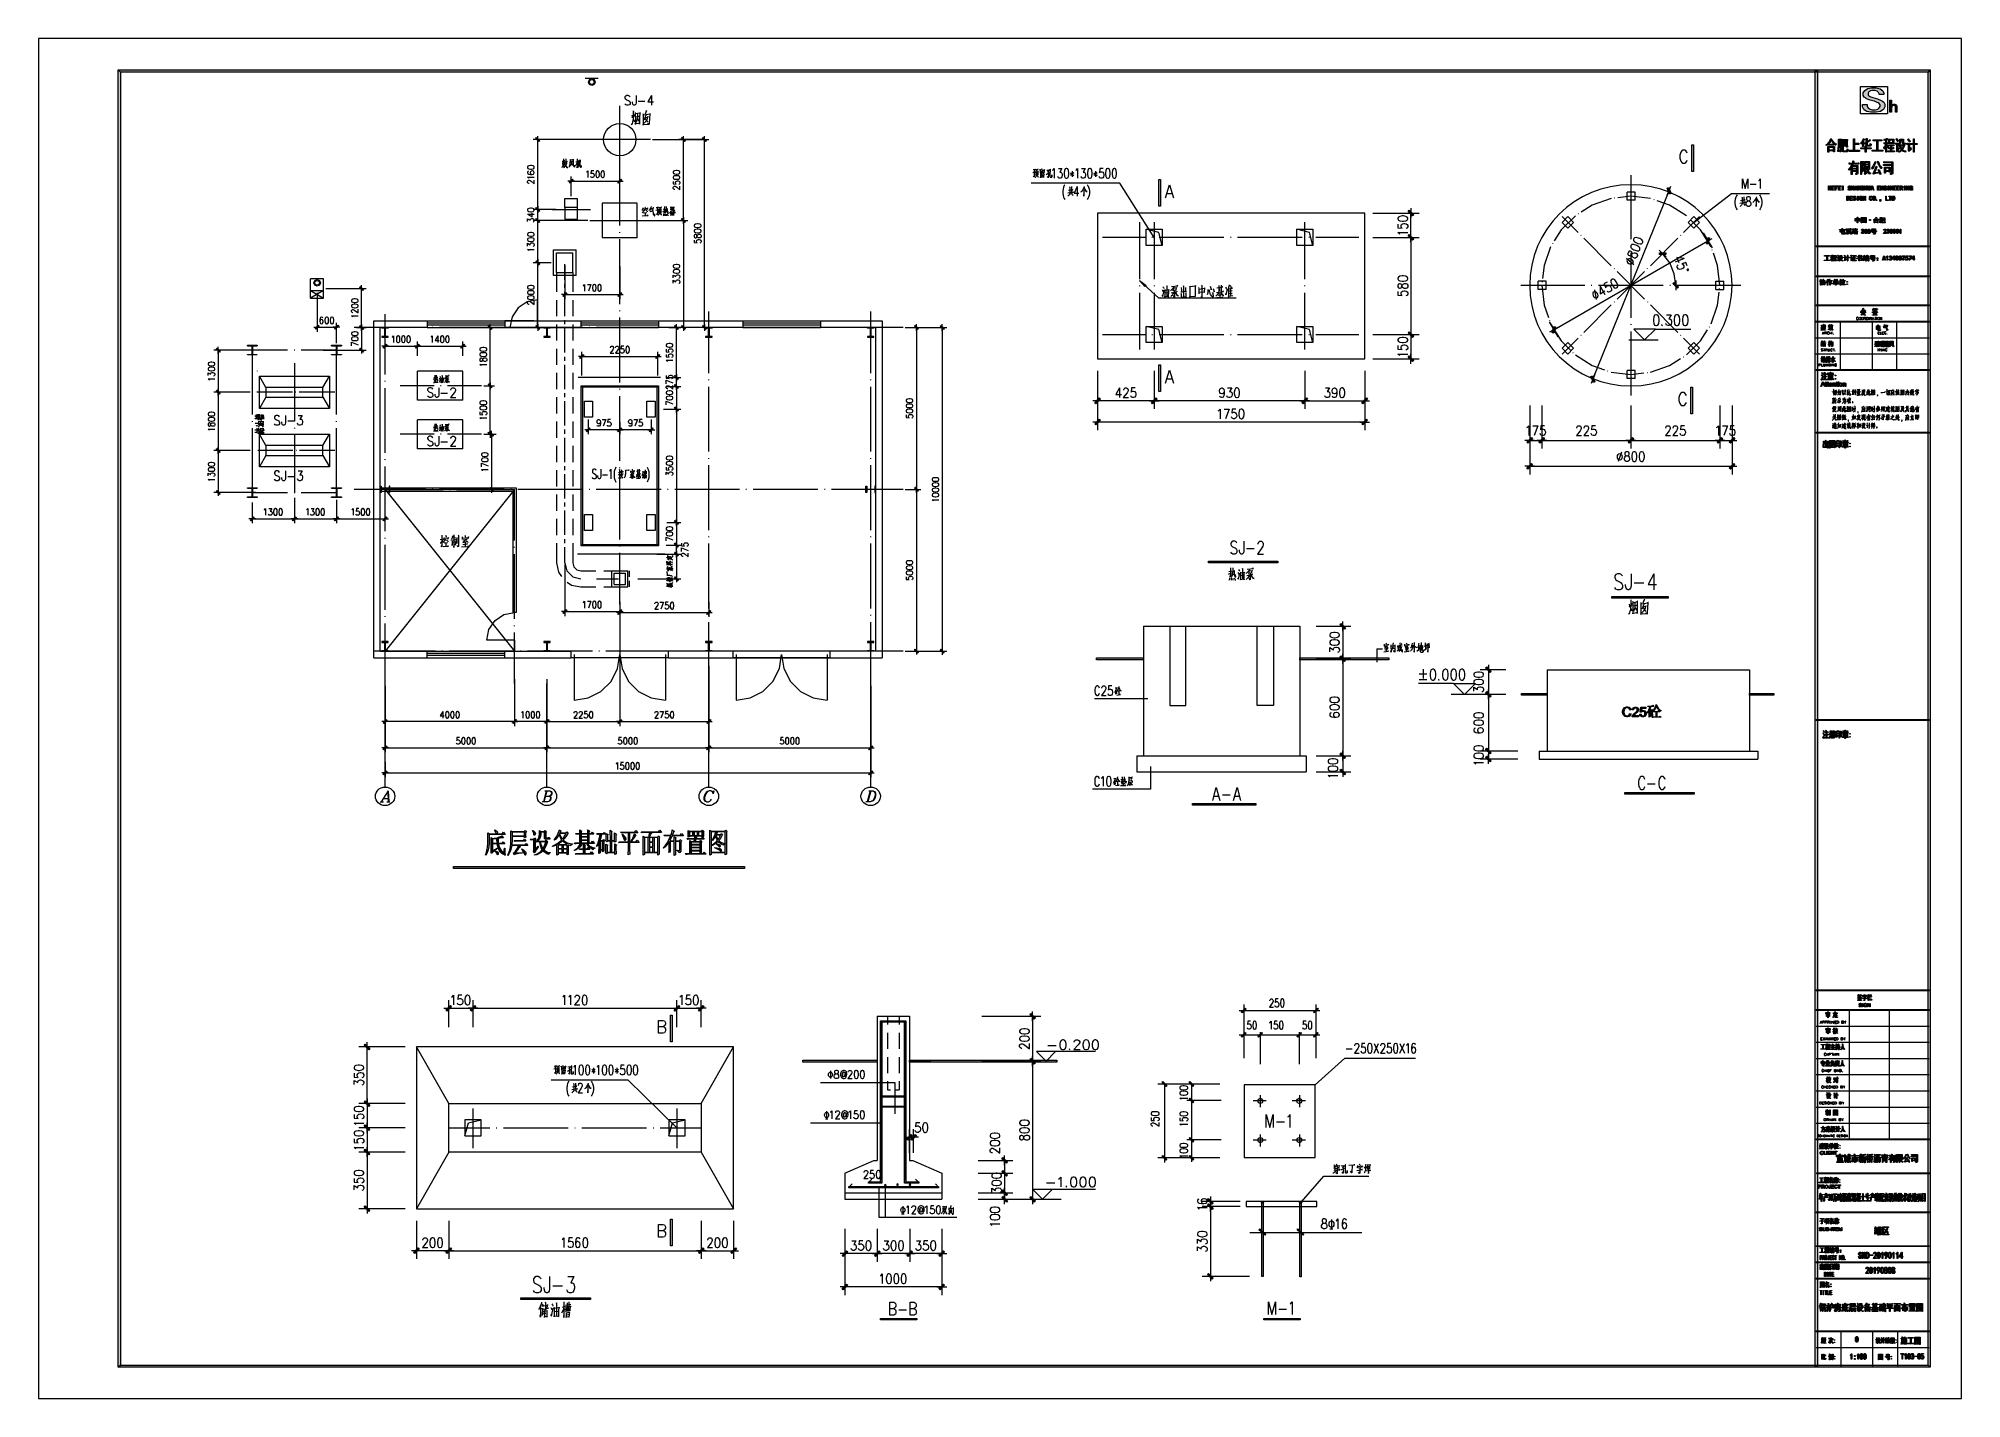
# Model space of a CAD drawing. Header units: millimetres. Extents: x 564 to 880, y 85 to 763.
# Drawn here: x 820.5 to 879.9, y 720.7 to 762.7 of the extents above.
import ezdxf

# ---------------------------------------------------------------- set-up
doc = ezdxf.new("R2010")
doc.units = ezdxf.units.MM

msp = doc.modelspace()

# ---------------------------------------------------------------- hatches: boundary and pattern name
h = msp.add_hatch(color=0)
h.dxf.hatch_style = 2
h.paths.add_polyline_path([(878.908, 761.753), (878.839, 761.682), (823.014, 761.682), (822.943, 761.753)])
h = msp.add_hatch(color=0)
h.dxf.hatch_style = 2
h.paths.add_polyline_path([(822.943, 761.753), (823.014, 761.682), (823.014, 721.756), (822.943, 721.686)])
h = msp.add_hatch(color=0)
h.dxf.hatch_style = 2
h.paths.add_polyline_path([(875.421, 721.721), (875.352, 721.721), (875.352, 761.717), (875.421, 761.717)])
h = msp.add_hatch(color=0)
h.dxf.hatch_style = 2
h.paths.add_polyline_path([(878.908, 721.686), (878.839, 721.756), (878.839, 761.682), (878.908, 761.753)])
h = msp.add_hatch(color=0)
h.dxf.hatch_style = 2
h.paths.add_polyline_path([(877.508, 760.654), (877.508, 760.604), (877.46, 760.525), (877.413, 760.496), (877.366, 760.466), (877.237, 760.437), (877.156, 760.437), (877.074, 760.437), (876.947, 760.467), (876.902, 760.498), (876.856, 760.528), (876.81, 760.604), (876.81, 760.65), (876.81, 760.68), (876.96, 760.68), (876.96, 760.654), (876.96, 760.622), (876.99, 760.572), (877.019, 760.554), (877.048, 760.537), (877.117, 760.519), (877.156, 760.519), (877.208, 760.519), (877.284, 760.538), (877.309, 760.556), (877.333, 760.575), (877.358, 760.619), (877.358, 760.646), (877.358, 760.667), (877.328, 760.707), (877.299, 760.726), (877.27, 760.744), (877.185, 760.778), (877.129, 760.793), (877.052, 760.813), (876.939, 760.856), (876.905, 760.88), (876.87, 760.904), (876.836, 760.96), (876.836, 760.993), (876.836, 761.039), (876.883, 761.113), (876.931, 761.141), (876.978, 761.169), (877.091, 761.197), (877.156, 761.197), (877.24, 761.197), (877.363, 761.164), (877.4, 761.13), (877.438, 761.096), (877.475, 761.024), (877.475, 760.984), (877.325, 760.984), (877.328, 761.008), (877.309, 761.052), (877.286, 761.071), (877.263, 761.091), (877.198, 761.111), (877.156, 761.111), (877.117, 761.111), (877.055, 761.096), (877.032, 761.082), (877.009, 761.068), (876.986, 761.03), (876.986, 761.006), (876.986, 760.987), (877.004, 760.953), (877.022, 760.939), (877.04, 760.925), (877.133, 760.891), (877.208, 760.871), (877.279, 760.852), (877.39, 760.805), (877.43, 760.778), (877.469, 760.751), (877.508, 760.689)])
h = msp.add_hatch(color=0)
h.dxf.hatch_style = 2
h.paths.add_polyline_path([(877.877, 760.439), (877.833, 760.439), (877.833, 760.596), (877.833, 760.609), (877.826, 760.629), (877.82, 760.637), (877.814, 760.644), (877.796, 760.652), (877.785, 760.652), (877.771, 760.652), (877.745, 760.638), (877.732, 760.623), (877.719, 760.608), (877.707, 760.572), (877.707, 760.55), (877.707, 760.439), (877.663, 760.439), (877.663, 760.811), (877.707, 760.811), (877.707, 760.637), (877.716, 760.649), (877.735, 760.667), (877.745, 760.674), (877.755, 760.68), (877.782, 760.687), (877.798, 760.687), (877.818, 760.687), (877.847, 760.676), (877.857, 760.665), (877.867, 760.655), (877.877, 760.627), (877.877, 760.611)])
h = msp.add_hatch(color=0)
h.dxf.hatch_style = 2
h.paths.add_polyline_path([(835.96, 759.557), (835.935, 759.532), (835.837, 759.63), (835.862, 759.655)])
h = msp.add_hatch(color=0)
h.dxf.hatch_style = 2
h.paths.add_polyline_path([(840.458, 759.557), (840.433, 759.532), (840.335, 759.63), (840.36, 759.655)])
h = msp.add_hatch(color=0)
h.dxf.hatch_style = 2
h.paths.add_polyline_path([(841.109, 759.557), (841.084, 759.532), (840.986, 759.63), (841.011, 759.655)])
h = msp.add_hatch(color=0)
h.dxf.hatch_style = 2
h.paths.add_polyline_path([(871.593, 758.609), (871.543, 758.609), (871.543, 759.429), (871.593, 759.429)])
h = msp.add_hatch(color=0)
h.dxf.hatch_style = 2
h.paths.add_polyline_path([(875.86, 759.599), (875.88, 759.567), (875.913, 759.524), (875.926, 759.512), (875.938, 759.5), (875.961, 759.482), (875.971, 759.476), (875.982, 759.469), (876.002, 759.459), (876.012, 759.456), (876.005, 759.446), (875.996, 759.427), (875.994, 759.418), (875.98, 759.426), (875.955, 759.443), (875.944, 759.452), (875.932, 759.461), (875.91, 759.484), (875.898, 759.498), (875.887, 759.512), (875.861, 759.551), (875.846, 759.575), (875.833, 759.551), (875.807, 759.51), (875.794, 759.495), (875.781, 759.479), (875.759, 759.454), (875.75, 759.445), (875.741, 759.436), (875.721, 759.418), (875.709, 759.409), (875.708, 759.412), (875.697, 759.427), (875.687, 759.438), (875.702, 759.447), (875.73, 759.468), (875.743, 759.481), (875.756, 759.493), (875.783, 759.526), (875.796, 759.545), (875.809, 759.565), (875.831, 759.607), (875.839, 759.629), (875.847, 759.623), (875.861, 759.613), (875.867, 759.609)])
h = msp.add_hatch(color=0)
h.paths.add_polyline_path([(875.953, 759.382), (875.953, 759.372), (875.952, 759.331), (875.952, 759.298), (875.952, 759.266), (875.953, 759.223), (875.953, 759.213), (875.924, 759.213), (875.924, 759.247), (875.77, 759.247), (875.77, 759.208), (875.742, 759.208), (875.742, 759.218), (875.743, 759.26), (875.743, 759.291), (875.743, 759.322), (875.742, 759.368), (875.742, 759.382)])
h.paths.add_polyline_path([(875.924, 759.276), (875.924, 759.353), (875.77, 759.353), (875.77, 759.276)])
h = msp.add_hatch(color=0)
h.dxf.hatch_style = 2
h.paths.add_polyline_path([(875.891, 759.456), (875.902, 759.456), (875.921, 759.457), (875.93, 759.457), (875.93, 759.423), (875.921, 759.424), (875.902, 759.425), (875.892, 759.425), (875.814, 759.425), (875.8, 759.425), (875.776, 759.424), (875.767, 759.423), (875.767, 759.457), (875.78, 759.457), (875.804, 759.456), (875.814, 759.456)])
h = msp.add_hatch(color=0)
h.paths.add_polyline_path([(876.109, 759.26), (876.118, 759.259), (876.132, 759.259), (876.137, 759.26), (876.141, 759.261), (876.146, 759.272), (876.146, 759.282), (876.146, 759.372), (876.094, 759.372), (876.093, 759.351), (876.088, 759.311), (876.086, 759.293), (876.083, 759.276), (876.073, 759.237), (876.066, 759.215), (876.06, 759.224), (876.048, 759.236), (876.041, 759.238), (876.049, 759.257), (876.061, 759.299), (876.063, 759.322), (876.066, 759.344), (876.069, 759.392), (876.07, 759.418), (876.07, 759.443), (876.07, 759.496), (876.07, 759.524), (876.07, 759.553), (876.07, 759.594), (876.069, 759.608), (876.172, 759.608), (876.171, 759.59), (876.171, 759.554), (876.171, 759.537), (876.171, 759.269), (876.171, 759.253), (876.165, 759.233), (876.158, 759.229), (876.152, 759.226), (876.133, 759.218), (876.121, 759.215), (876.119, 759.226), (876.114, 759.248)])
h.paths.add_polyline_path([(876.146, 759.403), (876.146, 759.477), (876.095, 759.477), (876.095, 759.403)])
h.paths.add_polyline_path([(876.146, 759.506), (876.146, 759.579), (876.095, 759.579), (876.095, 759.506)])
h = msp.add_hatch(color=0)
h.paths.add_polyline_path([(876.348, 759.597), (876.347, 759.589), (876.346, 759.534), (876.346, 759.486), (876.346, 759.439), (876.347, 759.378), (876.348, 759.363), (876.323, 759.363), (876.323, 759.396), (876.222, 759.396), (876.222, 759.282), (876.222, 759.266), (876.235, 759.251), (876.249, 759.251), (876.314, 759.251), (876.322, 759.251), (876.331, 759.256), (876.333, 759.262), (876.335, 759.267), (876.338, 759.292), (876.339, 759.311), (876.346, 759.305), (876.362, 759.295), (876.37, 759.291), (876.365, 759.27), (876.357, 759.242), (876.355, 759.236), (876.352, 759.229), (876.337, 759.222), (876.325, 759.222), (876.231, 759.222), (876.215, 759.222), (876.199, 759.247), (876.199, 759.271), (876.199, 759.544), (876.199, 759.56), (876.198, 759.586), (876.197, 759.597)])
h.paths.add_polyline_path([(876.323, 759.421), (876.323, 759.571), (876.284, 759.571), (876.284, 759.421)])
h.paths.add_polyline_path([(876.26, 759.421), (876.26, 759.571), (876.222, 759.571), (876.222, 759.421)])
h = msp.add_hatch(color=0)
h.dxf.hatch_style = 2
h.paths.add_polyline_path([(876.566, 759.619), (876.566, 759.603), (876.565, 759.574), (876.565, 759.561), (876.565, 759.485), (876.644, 759.485), (876.658, 759.485), (876.685, 759.486), (876.697, 759.486), (876.697, 759.447), (876.683, 759.447), (876.655, 759.448), (876.641, 759.448), (876.565, 759.448), (876.565, 759.266), (876.675, 759.266), (876.685, 759.266), (876.71, 759.266), (876.724, 759.267), (876.724, 759.229), (876.711, 759.23), (876.686, 759.231), (876.675, 759.231), (876.455, 759.231), (876.444, 759.231), (876.419, 759.23), (876.405, 759.229), (876.405, 759.267), (876.418, 759.266), (876.443, 759.266), (876.455, 759.266), (876.536, 759.266), (876.536, 759.559), (876.536, 759.573), (876.535, 759.602), (876.534, 759.619)])
h = msp.add_hatch(color=0)
h.dxf.hatch_style = 2
h.paths.add_polyline_path([(876.877, 759.608), (876.872, 759.602), (876.864, 759.59), (876.862, 759.584), (876.859, 759.578), (876.852, 759.564), (876.848, 759.557), (876.848, 759.439), (876.848, 759.425), (876.848, 759.394), (876.849, 759.378), (876.819, 759.378), (876.819, 759.395), (876.82, 759.426), (876.82, 759.439), (876.82, 759.517), (876.817, 759.511), (876.809, 759.497), (876.803, 759.489), (876.797, 759.481), (876.786, 759.466), (876.781, 759.457), (876.775, 759.466), (876.763, 759.479), (876.757, 759.485), (876.767, 759.493), (876.785, 759.515), (876.793, 759.526), (876.801, 759.538), (876.814, 759.558), (876.819, 759.567), (876.823, 759.575), (876.831, 759.593), (876.834, 759.602), (876.838, 759.61), (876.842, 759.624), (876.844, 759.629), (876.85, 759.624), (876.867, 759.613)])
h = msp.add_hatch(color=0)
h.dxf.hatch_style = 2
h.paths.add_polyline_path([(876.902, 759.34), (876.902, 759.355), (876.901, 759.38), (876.901, 759.39), (876.93, 759.39), (876.929, 759.382), (876.928, 759.357), (876.928, 759.34), (877.029, 759.34), (877.039, 759.34), (877.064, 759.341), (877.078, 759.341), (877.078, 759.305), (877.064, 759.306), (877.041, 759.307), (877.03, 759.307), (876.928, 759.307), (876.928, 759.27), (876.929, 759.221), (876.93, 759.209), (876.901, 759.209), (876.901, 759.222), (876.902, 759.271), (876.902, 759.307), (876.8, 759.307), (876.791, 759.307), (876.771, 759.306), (876.76, 759.305), (876.76, 759.341), (876.771, 759.341), (876.792, 759.34), (876.802, 759.34)])
h = msp.add_hatch(color=0)
h.dxf.hatch_style = 2
h.paths.add_polyline_path([(876.962, 759.626), (876.961, 759.615), (876.959, 759.589), (876.959, 759.573), (876.959, 759.53), (876.97, 759.536), (876.99, 759.55), (876.999, 759.557), (877.008, 759.564), (877.029, 759.585), (877.04, 759.599), (877.044, 759.592), (877.056, 759.574), (877.064, 759.564), (877.055, 759.56), (877.03, 759.544), (877.015, 759.534), (877, 759.522), (876.972, 759.504), (876.959, 759.495), (876.959, 759.448), (876.959, 759.437), (876.969, 759.425), (876.979, 759.425), (877.028, 759.425), (877.036, 759.425), (877.047, 759.43), (877.048, 759.436), (877.05, 759.441), (877.053, 759.459), (877.054, 759.472), (877.062, 759.466), (877.078, 759.457), (877.086, 759.454), (877.082, 759.437), (877.075, 759.413), (877.07, 759.407), (877.067, 759.4), (877.055, 759.394), (877.047, 759.394), (876.962, 759.394), (876.947, 759.394), (876.932, 759.413), (876.931, 759.432), (876.931, 759.481), (876.917, 759.472), (876.894, 759.459), (876.887, 759.456), (876.885, 759.464), (876.877, 759.479), (876.872, 759.486), (876.885, 759.49), (876.914, 759.504), (876.931, 759.514), (876.931, 759.57), (876.931, 759.587), (876.931, 759.615), (876.93, 759.626)])
h = msp.add_hatch(color=0)
h.dxf.hatch_style = 2
h.paths.add_polyline_path([(877.348, 759.59), (877.365, 759.59), (877.395, 759.59), (877.409, 759.592), (877.409, 759.555), (877.395, 759.556), (877.365, 759.557), (877.348, 759.557), (877.291, 759.557), (877.291, 759.271), (877.381, 759.271), (877.397, 759.271), (877.426, 759.272), (877.44, 759.273), (877.44, 759.237), (877.426, 759.237), (877.398, 759.238), (877.383, 759.238), (877.167, 759.238), (877.151, 759.238), (877.125, 759.237), (877.114, 759.237), (877.114, 759.273), (877.126, 759.272), (877.153, 759.271), (877.168, 759.271), (877.26, 759.271), (877.26, 759.557), (877.204, 759.557), (877.186, 759.557), (877.155, 759.556), (877.142, 759.555), (877.142, 759.592), (877.155, 759.59), (877.186, 759.59), (877.204, 759.59)])
h = msp.add_hatch(color=0)
h.dxf.hatch_style = 2
h.paths.add_polyline_path([(877.477, 759.6), (877.489, 759.602), (877.516, 759.608), (877.531, 759.612), (877.546, 759.616), (877.571, 759.627), (877.582, 759.633), (877.587, 759.621), (877.596, 759.602), (877.601, 759.593), (877.596, 759.594), (877.586, 759.594), (877.581, 759.592), (877.576, 759.591), (877.565, 759.589), (877.558, 759.588), (877.558, 759.499), (877.568, 759.499), (877.589, 759.5), (877.6, 759.501), (877.6, 759.467), (877.589, 759.467), (877.568, 759.468), (877.558, 759.468), (877.558, 759.309), (877.558, 759.289), (877.559, 759.236), (877.56, 759.202), (877.532, 759.202), (877.532, 759.236), (877.533, 759.288), (877.533, 759.307), (877.533, 759.39), (877.523, 759.365), (877.502, 759.317), (877.49, 759.295), (877.485, 759.304), (877.474, 759.32), (877.468, 759.327), (877.477, 759.34), (877.495, 759.369), (877.502, 759.385), (877.51, 759.401), (877.524, 759.443), (877.53, 759.468), (877.513, 759.468), (877.487, 759.467), (877.479, 759.467), (877.479, 759.501), (877.491, 759.5), (877.508, 759.499), (877.514, 759.499), (877.533, 759.499), (877.533, 759.58), (877.524, 759.578), (877.501, 759.573), (877.487, 759.57), (877.485, 759.578), (877.48, 759.593)])
h = msp.add_hatch(color=0)
h.dxf.hatch_style = 2
h.paths.add_polyline_path([(877.583, 759.425), (877.59, 759.411), (877.605, 759.38), (877.613, 759.361), (877.608, 759.358), (877.597, 759.347), (877.59, 759.34), (877.583, 759.36), (877.569, 759.392), (877.562, 759.405), (877.566, 759.409), (877.577, 759.419)])
h = msp.add_hatch(color=0)
h.dxf.hatch_style = 2
h.paths.add_polyline_path([(877.739, 759.432), (877.75, 759.432), (877.774, 759.433), (877.787, 759.434), (877.787, 759.401), (877.774, 759.402), (877.75, 759.403), (877.739, 759.403), (877.713, 759.403), (877.713, 759.345), (877.728, 759.345), (877.738, 759.345), (877.763, 759.346), (877.777, 759.347), (877.777, 759.312), (877.763, 759.314), (877.741, 759.314), (877.732, 759.314), (877.713, 759.314), (877.713, 759.251), (877.746, 759.251), (877.759, 759.251), (877.785, 759.252), (877.799, 759.253), (877.799, 759.218), (877.788, 759.219), (877.762, 759.22), (877.746, 759.22), (877.653, 759.22), (877.638, 759.22), (877.611, 759.218), (877.6, 759.217), (877.6, 759.253), (877.611, 759.252), (877.638, 759.251), (877.653, 759.251), (877.686, 759.251), (877.686, 759.314), (877.667, 759.314), (877.656, 759.314), (877.635, 759.312), (877.625, 759.311), (877.625, 759.347), (877.635, 759.346), (877.656, 759.345), (877.667, 759.345), (877.686, 759.345), (877.686, 759.403), (877.664, 759.403), (877.652, 759.403), (877.628, 759.402), (877.617, 759.401), (877.617, 759.434), (877.628, 759.433), (877.652, 759.432), (877.664, 759.432)])
h = msp.add_hatch(color=0)
h.paths.add_polyline_path([(877.78, 759.611), (877.779, 759.592), (877.778, 759.555), (877.778, 759.539), (877.778, 759.524), (877.779, 759.493), (877.78, 759.477), (877.624, 759.477), (877.624, 759.495), (877.625, 759.527), (877.625, 759.543), (877.625, 759.558), (877.624, 759.592), (877.624, 759.611)])
h.paths.add_polyline_path([(877.749, 759.51), (877.749, 759.58), (877.65, 759.58), (877.65, 759.51)])
h = msp.add_hatch(color=0)
h.dxf.hatch_style = 2
h.paths.add_polyline_path([(877.904, 759.485), (877.903, 759.468), (877.902, 759.432), (877.902, 759.412), (877.902, 759.302), (877.911, 759.312), (877.927, 759.334), (877.933, 759.345), (877.935, 759.336), (877.942, 759.317), (877.947, 759.307), (877.938, 759.296), (877.921, 759.276), (877.913, 759.266), (877.906, 759.256), (877.892, 759.234), (877.886, 759.222), (877.88, 759.232), (877.87, 759.247), (877.865, 759.253), (877.87, 759.26), (877.876, 759.281), (877.876, 759.295), (877.876, 759.454), (877.861, 759.454), (877.837, 759.453), (877.827, 759.452), (877.827, 759.486), (877.836, 759.486), (877.855, 759.485), (877.865, 759.485)])
h = msp.add_hatch(color=0)
h.dxf.hatch_style = 2
h.paths.add_polyline_path([(877.869, 759.626), (877.88, 759.614), (877.907, 759.577), (877.923, 759.551), (877.918, 759.547), (877.906, 759.535), (877.901, 759.528), (877.889, 759.549), (877.864, 759.586), (877.851, 759.602), (877.855, 759.606), (877.864, 759.618)])
h = msp.add_hatch(color=0)
h.paths.add_polyline_path([(877.938, 759.434), (877.95, 759.433), (877.975, 759.432), (877.989, 759.432), (878.114, 759.432), (878.11, 759.416), (878.098, 759.38), (878.091, 759.36), (878.084, 759.341), (878.064, 759.302), (878.051, 759.283), (878.074, 759.265), (878.125, 759.244), (878.155, 759.244), (878.149, 759.236), (878.141, 759.217), (878.138, 759.206), (878.108, 759.214), (878.054, 759.242), (878.03, 759.262), (878.021, 759.254), (878, 759.239), (877.987, 759.23), (877.975, 759.222), (877.947, 759.208), (877.933, 759.202), (877.93, 759.209), (877.919, 759.223), (877.912, 759.229), (877.927, 759.233), (877.956, 759.244), (877.97, 759.253), (877.984, 759.261), (878.004, 759.277), (878.011, 759.285), (877.996, 759.306), (877.971, 759.365), (877.961, 759.403), (877.938, 759.403)])
h.paths.add_polyline_path([(878.032, 759.309), (878.046, 759.327), (878.067, 759.374), (878.075, 759.403), (877.989, 759.403), (877.994, 759.375), (878.015, 759.328)])
h = msp.add_hatch(color=0)
h.dxf.hatch_style = 2
h.paths.add_polyline_path([(878.08, 759.452), (878.069, 759.452), (878.056, 759.465), (878.055, 759.477), (878.055, 759.579), (877.994, 759.579), (877.994, 759.553), (877.99, 759.514), (877.985, 759.499), (877.981, 759.485), (877.961, 759.455), (877.947, 759.439), (877.944, 759.446), (877.933, 759.457), (877.925, 759.461), (877.942, 759.476), (877.962, 759.512), (877.964, 759.532), (877.967, 759.551), (877.969, 759.59), (877.968, 759.608), (878.085, 759.608), (878.084, 759.597), (878.083, 759.57), (878.083, 759.553), (878.083, 759.505), (878.083, 759.497), (878.087, 759.489), (878.091, 759.487), (878.095, 759.486), (878.106, 759.485), (878.113, 759.486), (878.119, 759.486), (878.136, 759.487), (878.145, 759.488), (878.143, 759.479), (878.143, 759.461), (878.145, 759.452)])
h = msp.add_hatch(color=0)
h.dxf.hatch_style = 2
h.paths.add_polyline_path([(878.267, 759.479), (878.267, 759.462), (878.266, 759.426), (878.266, 759.407), (878.266, 759.296), (878.278, 759.312), (878.297, 759.34), (878.303, 759.353), (878.308, 759.345), (878.317, 759.331), (878.323, 759.324), (878.284, 759.273), (878.275, 759.261), (878.258, 759.237), (878.249, 759.226), (878.244, 759.234), (878.235, 759.248), (878.231, 759.254), (878.236, 759.262), (878.24, 759.283), (878.239, 759.298), (878.239, 759.448), (878.22, 759.448), (878.193, 759.447), (878.184, 759.447), (878.184, 759.481), (878.195, 759.48), (878.21, 759.479), (878.214, 759.479)])
h = msp.add_hatch(color=0)
h.dxf.hatch_style = 2
h.paths.add_polyline_path([(878.233, 759.617), (878.242, 759.605), (878.27, 759.567), (878.289, 759.541), (878.283, 759.534), (878.272, 759.52), (878.266, 759.514), (878.257, 759.531), (878.23, 759.571), (878.211, 759.595), (878.216, 759.6), (878.227, 759.61)])
h = msp.add_hatch(color=0)
h.dxf.hatch_style = 2
h.paths.add_polyline_path([(878.387, 759.476), (878.387, 759.566), (878.387, 759.584), (878.386, 759.612), (878.386, 759.622), (878.415, 759.622), (878.414, 759.61), (878.414, 759.59), (878.414, 759.58), (878.414, 759.476), (878.47, 759.476), (878.479, 759.476), (878.497, 759.476), (878.507, 759.477), (878.507, 759.443), (878.496, 759.444), (878.479, 759.445), (878.472, 759.445), (878.414, 759.445), (878.414, 759.264), (878.414, 759.253), (878.414, 759.227), (878.415, 759.211), (878.386, 759.211), (878.386, 759.227), (878.387, 759.252), (878.387, 759.262), (878.387, 759.445), (878.333, 759.445), (878.322, 759.445), (878.301, 759.444), (878.291, 759.443), (878.291, 759.477), (878.301, 759.476), (878.321, 759.476), (878.33, 759.476)])
h = msp.add_hatch(color=0)
h.paths.add_polyline_path([(876.38, 758.675), (876.396, 758.687), (876.428, 758.72), (876.443, 758.741), (876.458, 758.761), (876.486, 758.811), (876.498, 758.841), (876.448, 758.841), (876.439, 758.841), (876.414, 758.84), (876.4, 758.839), (876.4, 758.874), (876.418, 758.873), (876.445, 758.872), (876.454, 758.872), (876.507, 758.872), (876.512, 758.893), (876.519, 758.925), (876.519, 758.935), (876.53, 758.932), (876.547, 758.926), (876.553, 758.925), (876.551, 758.922), (876.544, 758.896), (876.539, 758.872), (876.652, 758.872), (876.664, 758.872), (876.688, 758.873), (876.701, 758.874), (876.701, 758.839), (876.688, 758.84), (876.666, 758.841), (876.656, 758.841), (876.531, 758.841), (876.526, 758.829), (876.515, 758.806), (876.51, 758.794), (876.67, 758.794), (876.669, 758.771), (876.668, 758.731), (876.668, 758.712), (876.668, 758.566), (876.668, 758.553), (876.663, 758.535), (876.657, 758.529), (876.652, 758.523), (876.628, 758.515), (876.61, 758.514), (876.609, 758.523), (876.604, 758.545), (876.6, 758.557), (876.611, 758.555), (876.626, 758.554), (876.631, 758.555), (876.636, 758.556), (876.641, 758.566), (876.641, 758.575), (876.641, 758.611), (876.496, 758.611), (876.496, 758.515), (876.465, 758.515), (876.466, 758.538), (876.467, 758.577), (876.467, 758.593), (876.467, 758.722), (876.452, 758.7), (876.421, 758.662), (876.405, 758.646), (876.402, 758.652), (876.39, 758.666)])
h.paths.add_polyline_path([(876.641, 758.714), (876.641, 758.765), (876.496, 758.765), (876.496, 758.714)])
h.paths.add_polyline_path([(876.641, 758.64), (876.641, 758.685), (876.496, 758.685), (876.496, 758.64)])
h = msp.add_hatch(color=0)
h.dxf.hatch_style = 2
h.paths.add_polyline_path([(876.861, 758.915), (876.848, 758.862), (876.831, 758.789), (876.826, 758.77), (876.84, 758.749), (876.856, 758.709), (876.858, 758.691), (876.86, 758.673), (876.854, 758.643), (876.846, 758.631), (876.838, 758.619), (876.818, 758.603), (876.806, 758.598), (876.806, 758.61), (876.799, 758.631), (876.794, 758.64), (876.806, 758.64), (876.823, 758.647), (876.826, 758.653), (876.829, 758.659), (876.832, 758.68), (876.831, 758.693), (876.831, 758.707), (876.814, 758.745), (876.798, 758.769), (876.809, 758.809), (876.823, 758.868), (876.826, 758.886), (876.784, 758.886), (876.784, 758.521), (876.758, 758.521), (876.758, 758.546), (876.759, 758.596), (876.759, 758.62), (876.759, 758.832), (876.759, 758.848), (876.758, 758.89), (876.758, 758.915)])
h = msp.add_hatch(color=0)
h.paths.add_polyline_path([(877.031, 758.915), (877.03, 758.899), (877.029, 758.854), (877.029, 758.825), (877.029, 758.797), (877.03, 758.753), (877.031, 758.736), (876.965, 758.736), (876.965, 758.719), (876.972, 758.683), (876.979, 758.664), (876.997, 758.679), (877.021, 758.707), (877.026, 758.72), (877.032, 758.709), (877.043, 758.693), (877.047, 758.687), (877.035, 758.679), (877.004, 758.656), (876.986, 758.64), (876.994, 758.627), (877.01, 758.603), (877.018, 758.593), (877.026, 758.583), (877.051, 758.566), (877.067, 758.559), (877.059, 758.553), (877.046, 758.536), (877.042, 758.524), (877.025, 758.538), (876.999, 758.565), (876.99, 758.579), (876.98, 758.594), (876.965, 758.626), (876.959, 758.645), (876.953, 758.663), (876.945, 758.709), (876.943, 758.736), (876.911, 758.736), (876.911, 758.571), (876.922, 758.579), (876.942, 758.596), (876.951, 758.606), (876.952, 758.598), (876.955, 758.579), (876.957, 758.568), (876.951, 758.563), (876.934, 758.551), (876.924, 758.544), (876.914, 758.537), (876.897, 758.522), (876.89, 758.515), (876.887, 758.522), (876.879, 758.539), (876.875, 758.548), (876.879, 758.553), (876.884, 758.569), (876.886, 758.58), (876.886, 758.836), (876.886, 758.854), (876.885, 758.893), (876.884, 758.915)])
h.paths.add_polyline_path([(877.004, 758.765), (877.004, 758.814), (876.911, 758.814), (876.911, 758.765)])
h.paths.add_polyline_path([(877.004, 758.841), (877.004, 758.886), (876.911, 758.886), (876.911, 758.841)])
h = msp.add_hatch(color=0)
h.dxf.hatch_style = 2
h.paths.add_polyline_path([(877.23, 758.903), (877.217, 758.867), (877.19, 758.803), (877.176, 758.776), (877.162, 758.749), (877.133, 758.704), (877.118, 758.685), (877.113, 758.695), (877.101, 758.71), (877.095, 758.714), (877.109, 758.729), (877.14, 758.773), (877.156, 758.803), (877.172, 758.833), (877.195, 758.891), (877.202, 758.919), (877.207, 758.915), (877.221, 758.906)])
h = msp.add_hatch(color=0)
h.dxf.hatch_style = 2
h.paths.add_polyline_path([(877.326, 758.597), (877.321, 758.609), (877.305, 758.638), (877.296, 758.654), (877.302, 758.66), (877.314, 758.671), (877.319, 758.676), (877.33, 758.656), (877.349, 758.617), (877.358, 758.598), (877.367, 758.578), (877.381, 758.547), (877.386, 758.535), (877.378, 758.53), (877.365, 758.52), (877.36, 758.515), (877.355, 758.526), (877.344, 758.552), (877.337, 758.568), (877.291, 758.56), (877.225, 758.548), (877.205, 758.544), (877.186, 758.54), (877.159, 758.532), (877.151, 758.528), (877.148, 758.537), (877.141, 758.557), (877.135, 758.568), (877.142, 758.571), (877.155, 758.584), (877.162, 758.593), (877.168, 758.602), (877.186, 758.64), (877.199, 758.669), (877.211, 758.698), (877.228, 758.749), (877.233, 758.77), (877.243, 758.763), (877.259, 758.753), (877.265, 758.751), (877.257, 758.735), (877.236, 758.689), (877.224, 758.658), (877.211, 758.627), (877.192, 758.588), (877.187, 758.579), (877.219, 758.582), (877.288, 758.591)])
h = msp.add_hatch(color=0)
h.dxf.hatch_style = 2
h.paths.add_polyline_path([(877.302, 758.934), (877.316, 758.887), (877.344, 758.818), (877.359, 758.794), (877.374, 758.77), (877.404, 758.736), (877.419, 758.725), (877.41, 758.719), (877.396, 758.704), (877.393, 758.695), (877.372, 758.717), (877.336, 758.77), (877.322, 758.799), (877.307, 758.829), (877.283, 758.89), (877.274, 758.921), (877.282, 758.922), (877.296, 758.929)])
h = msp.add_hatch(color=0)
h.dxf.hatch_style = 2
h.paths.add_polyline_path([(877.641, 758.825), (877.65, 758.825), (877.674, 758.826), (877.689, 758.827), (877.689, 758.79), (877.675, 758.792), (877.651, 758.792), (877.642, 758.792), (877.513, 758.792), (877.499, 758.792), (877.472, 758.792), (877.458, 758.79), (877.458, 758.827), (877.472, 758.826), (877.499, 758.825), (877.513, 758.825)])
h = msp.add_hatch(color=0)
h.dxf.hatch_style = 2
h.paths.add_polyline_path([(877.755, 758.912), (877.754, 758.892), (877.753, 758.857), (877.753, 758.841), (877.753, 758.559), (877.753, 758.547), (877.743, 758.531), (877.735, 758.527), (877.726, 758.523), (877.701, 758.516), (877.684, 758.514), (877.684, 758.521), (877.677, 758.543), (877.67, 758.557), (877.688, 758.557), (877.711, 758.559), (877.714, 758.56), (877.719, 758.562), (877.723, 758.576), (877.723, 758.588), (877.723, 758.881), (877.531, 758.881), (877.518, 758.881), (877.491, 758.88), (877.477, 758.879), (877.477, 758.914), (877.491, 758.913), (877.518, 758.912), (877.53, 758.912)])
h = msp.add_hatch(color=0)
h.paths.add_polyline_path([(877.666, 758.74), (877.665, 758.727), (877.664, 758.7), (877.664, 758.685), (877.664, 758.646), (877.664, 758.631), (877.665, 758.601), (877.666, 758.586), (877.635, 758.586), (877.635, 758.609), (877.521, 758.609), (877.521, 758.56), (877.491, 758.56), (877.492, 758.577), (877.493, 758.606), (877.493, 758.618), (877.493, 758.685), (877.493, 758.697), (877.492, 758.724), (877.491, 758.74)])
h.paths.add_polyline_path([(877.635, 758.638), (877.635, 758.711), (877.521, 758.711), (877.521, 758.638)])
h = msp.add_hatch(color=0)
h.dxf.hatch_style = 2
h.paths.add_polyline_path([(836.97, 758.377), (836.994, 758.352), (836.896, 758.254), (836.872, 758.279)])
h = msp.add_hatch(color=0)
h.dxf.hatch_style = 2
h.paths.add_polyline_path([(838.397, 758.254), (838.372, 758.279), (838.47, 758.377), (838.494, 758.352)])
h = msp.add_hatch(color=0)
h.dxf.hatch_style = 2
h.paths.add_polyline_path([(855.136, 757.542), (855.086, 757.542), (855.086, 758.363), (855.136, 758.363)])
h = msp.add_hatch(color=0)
h.dxf.hatch_style = 2
h.paths.add_polyline_path([(870.902, 757.934), (870.856, 757.914), (870.778, 758.097), (870.825, 758.116)])
h = msp.add_hatch(color=0)
h.dxf.hatch_style = 2
h.paths.add_polyline_path([(875.849, 758.031), (875.83, 758.031), (875.83, 758.093), (875.786, 758.093), (875.786, 758.031), (875.768, 758.031), (875.768, 758.165), (875.786, 758.165), (875.786, 758.109), (875.83, 758.109), (875.83, 758.165), (875.849, 758.165)])
h = msp.add_hatch(color=0)
h.dxf.hatch_style = 2
h.paths.add_polyline_path([(875.951, 758.031), (875.87, 758.031), (875.87, 758.165), (875.947, 758.165), (875.947, 758.15), (875.889, 758.15), (875.889, 758.109), (875.942, 758.109), (875.942, 758.093), (875.889, 758.093), (875.889, 758.046), (875.951, 758.046)])
h = msp.add_hatch(color=0)
h.dxf.hatch_style = 2
h.paths.add_polyline_path([(876.052, 758.15), (875.987, 758.15), (875.987, 758.106), (876.036, 758.106), (876.036, 758.091), (875.987, 758.091), (875.987, 758.031), (875.97, 758.031), (875.97, 758.165), (876.052, 758.165)])
h = msp.add_hatch(color=0)
h.dxf.hatch_style = 2
h.paths.add_polyline_path([(876.151, 758.031), (876.072, 758.031), (876.072, 758.165), (876.147, 758.165), (876.147, 758.15), (876.089, 758.15), (876.089, 758.109), (876.143, 758.109), (876.143, 758.093), (876.089, 758.093), (876.089, 758.046), (876.151, 758.046)])
h = msp.add_hatch(color=0)
h.dxf.hatch_style = 2
h.paths.add_polyline_path([(876.219, 758.031), (876.201, 758.031), (876.201, 758.165), (876.219, 758.165)])
h = msp.add_hatch(color=0)
h.dxf.hatch_style = 2
h.paths.add_polyline_path([(876.453, 758.068), (876.453, 758.059), (876.447, 758.045), (876.441, 758.04), (876.436, 758.034), (876.42, 758.029), (876.41, 758.029), (876.401, 758.029), (876.385, 758.035), (876.38, 758.04), (876.374, 758.046), (876.369, 758.059), (876.369, 758.068), (876.369, 758.073), (876.387, 758.073), (876.387, 758.068), (876.387, 758.063), (876.39, 758.053), (876.394, 758.051), (876.397, 758.047), (876.406, 758.044), (876.41, 758.044), (876.417, 758.044), (876.426, 758.047), (876.429, 758.051), (876.432, 758.054), (876.435, 758.062), (876.435, 758.067), (876.435, 758.071), (876.431, 758.078), (876.428, 758.081), (876.424, 758.085), (876.414, 758.091), (876.407, 758.093), (876.398, 758.097), (876.384, 758.105), (876.38, 758.109), (876.376, 758.114), (876.372, 758.124), (876.372, 758.13), (876.372, 758.138), (876.378, 758.151), (876.384, 758.156), (876.389, 758.161), (876.402, 758.166), (876.41, 758.166), (876.421, 758.166), (876.435, 758.16), (876.44, 758.154), (876.444, 758.148), (876.449, 758.135), (876.449, 758.128), (876.431, 758.128), (876.431, 758.132), (876.429, 758.14), (876.426, 758.144), (876.423, 758.148), (876.415, 758.151), (876.41, 758.151), (876.406, 758.151), (876.398, 758.148), (876.396, 758.146), (876.393, 758.143), (876.39, 758.136), (876.39, 758.132), (876.39, 758.129), (876.392, 758.122), (876.394, 758.12), (876.396, 758.117), (876.408, 758.111), (876.417, 758.108), (876.425, 758.104), (876.439, 758.096), (876.443, 758.091), (876.448, 758.086), (876.453, 758.075)])
h = msp.add_hatch(color=0)
h.dxf.hatch_style = 2
h.paths.add_polyline_path([(876.552, 758.031), (876.534, 758.031), (876.534, 758.093), (876.489, 758.093), (876.489, 758.031), (876.471, 758.031), (876.471, 758.165), (876.489, 758.165), (876.489, 758.109), (876.534, 758.109), (876.534, 758.165), (876.552, 758.165)])
h = msp.add_hatch(color=0)
h.paths.add_polyline_path([(876.659, 758.031), (876.64, 758.031), (876.629, 758.072), (876.595, 758.072), (876.584, 758.031), (876.565, 758.031), (876.604, 758.166), (876.62, 758.166)])
h.paths.add_polyline_path([(876.625, 758.087), (876.613, 758.135), (876.611, 758.135), (876.599, 758.087)])
h = msp.add_hatch(color=0)
h.dxf.hatch_style = 2
h.paths.add_polyline_path([(876.752, 758.031), (876.733, 758.031), (876.69, 758.128), (876.689, 758.031), (876.671, 758.031), (876.671, 758.165), (876.69, 758.165), (876.734, 758.068), (876.735, 758.165), (876.752, 758.165)])
h = msp.add_hatch(color=0)
h.dxf.hatch_style = 2
h.paths.add_polyline_path([(876.853, 758.029), (876.84, 758.029), (876.837, 758.04), (876.836, 758.038), (876.831, 758.034), (876.828, 758.032), (876.824, 758.031), (876.817, 758.029), (876.813, 758.029), (876.805, 758.029), (876.79, 758.037), (876.784, 758.044), (876.777, 758.052), (876.771, 758.077), (876.771, 758.093), (876.771, 758.112), (876.776, 758.14), (876.782, 758.149), (876.788, 758.158), (876.804, 758.166), (876.815, 758.166), (876.824, 758.166), (876.838, 758.16), (876.843, 758.153), (876.848, 758.146), (876.853, 758.129), (876.853, 758.119), (876.836, 758.119), (876.836, 758.127), (876.833, 758.139), (876.83, 758.144), (876.828, 758.148), (876.82, 758.152), (876.815, 758.152), (876.808, 758.152), (876.799, 758.145), (876.796, 758.139), (876.792, 758.132), (876.79, 758.11), (876.79, 758.095), (876.79, 758.081), (876.794, 758.061), (876.797, 758.055), (876.801, 758.049), (876.81, 758.044), (876.815, 758.044), (876.82, 758.044), (876.829, 758.048), (876.831, 758.052), (876.834, 758.055), (876.837, 758.067), (876.837, 758.075), (876.837, 758.083), (876.813, 758.083), (876.813, 758.098), (876.853, 758.098)])
h = msp.add_hatch(color=0)
h.dxf.hatch_style = 2
h.paths.add_polyline_path([(876.953, 758.031), (876.936, 758.031), (876.936, 758.093), (876.891, 758.093), (876.891, 758.031), (876.873, 758.031), (876.873, 758.165), (876.891, 758.165), (876.891, 758.109), (876.936, 758.109), (876.936, 758.165), (876.953, 758.165)])
h = msp.add_hatch(color=0)
h.dxf.hatch_style = 2
h.paths.add_polyline_path([(877.055, 758.07), (877.055, 758.061), (877.05, 758.046), (877.045, 758.04), (877.04, 758.035), (877.024, 758.029), (877.014, 758.029), (877.003, 758.029), (876.988, 758.035), (876.983, 758.04), (876.978, 758.046), (876.973, 758.061), (876.973, 758.07), (876.973, 758.165), (876.991, 758.165), (876.991, 758.07), (876.991, 758.063), (876.994, 758.053), (876.997, 758.051), (877.001, 758.047), (877.009, 758.044), (877.014, 758.044), (877.019, 758.044), (877.027, 758.047), (877.03, 758.051), (877.034, 758.053), (877.036, 758.063), (877.036, 758.07), (877.036, 758.165), (877.055, 758.165)])
h = msp.add_hatch(color=0)
h.paths.add_polyline_path([(877.161, 758.031), (877.143, 758.031), (877.132, 758.072), (877.097, 758.072), (877.086, 758.031), (877.067, 758.031), (877.107, 758.166), (877.122, 758.166)])
h.paths.add_polyline_path([(877.128, 758.087), (877.115, 758.135), (877.113, 758.135), (877.101, 758.087)])
h = msp.add_hatch(color=0)
h.dxf.hatch_style = 2
h.paths.add_polyline_path([(877.357, 758.031), (877.277, 758.031), (877.277, 758.165), (877.353, 758.165), (877.353, 758.15), (877.295, 758.15), (877.295, 758.109), (877.348, 758.109), (877.348, 758.093), (877.295, 758.093), (877.295, 758.046), (877.357, 758.046)])
h = msp.add_hatch(color=0)
h.dxf.hatch_style = 2
h.paths.add_polyline_path([(877.456, 758.031), (877.436, 758.031), (877.393, 758.128), (877.392, 758.031), (877.374, 758.031), (877.374, 758.165), (877.394, 758.165), (877.437, 758.068), (877.438, 758.165), (877.456, 758.165)])
h = msp.add_hatch(color=0)
h.dxf.hatch_style = 2
h.paths.add_polyline_path([(877.556, 758.029), (877.543, 758.029), (877.541, 758.04), (877.539, 758.038), (877.534, 758.034), (877.531, 758.032), (877.527, 758.031), (877.52, 758.029), (877.516, 758.029), (877.508, 758.029), (877.493, 758.037), (877.487, 758.044), (877.48, 758.052), (877.474, 758.077), (877.474, 758.093), (877.474, 758.112), (877.48, 758.14), (877.485, 758.149), (877.492, 758.158), (877.507, 758.166), (877.518, 758.166), (877.527, 758.166), (877.541, 758.16), (877.546, 758.153), (877.551, 758.146), (877.556, 758.129), (877.556, 758.119), (877.539, 758.119), (877.539, 758.127), (877.536, 758.139), (877.533, 758.144), (877.531, 758.148), (877.523, 758.152), (877.518, 758.152), (877.511, 758.152), (877.502, 758.145), (877.499, 758.139), (877.496, 758.132), (877.493, 758.11), (877.493, 758.095), (877.493, 758.081), (877.497, 758.061), (877.501, 758.055), (877.504, 758.049), (877.513, 758.044), (877.518, 758.044), (877.523, 758.044), (877.532, 758.048), (877.535, 758.052), (877.537, 758.055), (877.541, 758.067), (877.541, 758.075), (877.541, 758.083), (877.516, 758.083), (877.516, 758.098), (877.556, 758.098)])
h = msp.add_hatch(color=0)
h.dxf.hatch_style = 2
h.paths.add_polyline_path([(877.625, 758.031), (877.607, 758.031), (877.607, 758.165), (877.625, 758.165)])
h = msp.add_hatch(color=0)
h.dxf.hatch_style = 2
h.paths.add_polyline_path([(877.757, 758.031), (877.737, 758.031), (877.694, 758.128), (877.693, 758.031), (877.675, 758.031), (877.675, 758.165), (877.695, 758.165), (877.738, 758.068), (877.739, 758.068), (877.739, 758.165), (877.757, 758.165)])
h = msp.add_hatch(color=0)
h.dxf.hatch_style = 2
h.paths.add_polyline_path([(877.859, 758.031), (877.779, 758.031), (877.779, 758.165), (877.855, 758.165), (877.855, 758.15), (877.797, 758.15), (877.797, 758.109), (877.85, 758.109), (877.85, 758.093), (877.797, 758.093), (877.797, 758.046), (877.859, 758.046)])
h = msp.add_hatch(color=0)
h.dxf.hatch_style = 2
h.paths.add_polyline_path([(877.96, 758.031), (877.879, 758.031), (877.879, 758.165), (877.956, 758.165), (877.956, 758.15), (877.898, 758.15), (877.898, 758.109), (877.951, 758.109), (877.951, 758.093), (877.898, 758.093), (877.898, 758.046), (877.96, 758.046)])
h = msp.add_hatch(color=0)
h.paths.add_polyline_path([(878.063, 758.031), (878.044, 758.031), (878.016, 758.089), (877.996, 758.089), (877.996, 758.031), (877.977, 758.031), (877.977, 758.165), (878.017, 758.165), (878.026, 758.165), (878.041, 758.16), (878.048, 758.156), (878.053, 758.151), (878.059, 758.137), (878.059, 758.126), (878.059, 758.119), (878.055, 758.106), (878.051, 758.102), (878.048, 758.098), (878.038, 758.092), (878.033, 758.091)])
h.paths.add_polyline_path([(878.041, 758.126), (878.041, 758.132), (878.038, 758.141), (878.034, 758.144), (878.031, 758.147), (878.02, 758.15), (878.013, 758.15), (877.996, 758.15), (877.996, 758.104), (878.018, 758.104), (878.022, 758.104), (878.03, 758.106), (878.034, 758.109), (878.038, 758.111), (878.041, 758.12)])
h = msp.add_hatch(color=0)
h.dxf.hatch_style = 2
h.paths.add_polyline_path([(878.127, 758.031), (878.109, 758.031), (878.109, 758.165), (878.127, 758.165)])
h = msp.add_hatch(color=0)
h.dxf.hatch_style = 2
h.paths.add_polyline_path([(878.259, 758.031), (878.24, 758.031), (878.196, 758.128), (878.196, 758.031), (878.178, 758.031), (878.178, 758.165), (878.197, 758.165), (878.24, 758.068), (878.241, 758.165), (878.259, 758.165)])
h = msp.add_hatch(color=0)
h.dxf.hatch_style = 2
h.paths.add_polyline_path([(878.36, 758.029), (878.346, 758.029), (878.344, 758.04), (878.342, 758.038), (878.337, 758.034), (878.334, 758.032), (878.331, 758.031), (878.324, 758.029), (878.32, 758.029), (878.312, 758.029), (878.297, 758.037), (878.29, 758.044), (878.284, 758.052), (878.277, 758.077), (878.277, 758.093), (878.277, 758.112), (878.283, 758.14), (878.289, 758.149), (878.295, 758.158), (878.311, 758.166), (878.321, 758.166), (878.33, 758.166), (878.345, 758.16), (878.35, 758.153), (878.355, 758.146), (878.36, 758.129), (878.36, 758.119), (878.342, 758.119), (878.342, 758.127), (878.34, 758.139), (878.337, 758.144), (878.334, 758.148), (878.326, 758.152), (878.321, 758.152), (878.315, 758.152), (878.306, 758.145), (878.302, 758.139), (878.299, 758.132), (878.296, 758.11), (878.296, 758.095), (878.296, 758.081), (878.3, 758.061), (878.304, 758.055), (878.308, 758.049), (878.317, 758.044), (878.322, 758.044), (878.327, 758.044), (878.335, 758.048), (878.338, 758.052), (878.341, 758.055), (878.344, 758.067), (878.344, 758.075), (878.344, 758.083), (878.32, 758.083), (878.32, 758.098), (878.36, 758.098)])
h = msp.add_hatch(color=0)
h.dxf.hatch_style = 2
h.paths.add_polyline_path([(835.837, 757.471), (835.862, 757.495), (835.96, 757.397), (835.935, 757.373)])
h = msp.add_hatch(color=0)
h.dxf.hatch_style = 2
h.paths.add_polyline_path([(835.837, 757.471), (835.862, 757.495), (835.96, 757.397), (835.935, 757.373)])
h = msp.add_hatch(color=0)
h.dxf.hatch_style = 2
h.paths.add_polyline_path([(862.779, 757.378), (862.815, 757.414), (862.955, 757.274), (862.919, 757.238)])
h = msp.add_hatch(color=0)
h.paths.add_polyline_path([(876.409, 757.784), (876.409, 757.766), (876.401, 757.74), (876.393, 757.732), (876.386, 757.725), (876.365, 757.717), (876.352, 757.717), (876.326, 757.717), (876.326, 757.851), (876.352, 757.851), (876.367, 757.851), (876.388, 757.843), (876.395, 757.836), (876.402, 757.828), (876.409, 757.802)])
h.paths.add_polyline_path([(876.39, 757.784), (876.39, 757.798), (876.385, 757.819), (876.38, 757.825), (876.376, 757.831), (876.362, 757.837), (876.352, 757.837), (876.343, 757.837), (876.343, 757.732), (876.352, 757.732), (876.362, 757.732), (876.376, 757.738), (876.38, 757.744), (876.385, 757.749), (876.39, 757.769)])
h = msp.add_hatch(color=0)
h.dxf.hatch_style = 2
h.paths.add_polyline_path([(876.508, 757.717), (876.428, 757.717), (876.428, 757.851), (876.504, 757.851), (876.504, 757.837), (876.446, 757.837), (876.446, 757.795), (876.5, 757.795), (876.5, 757.78), (876.446, 757.78), (876.446, 757.732), (876.508, 757.732)])
h = msp.add_hatch(color=0)
h.dxf.hatch_style = 2
h.paths.add_polyline_path([(876.609, 757.755), (876.609, 757.746), (876.603, 757.731), (876.597, 757.726), (876.592, 757.721), (876.576, 757.716), (876.566, 757.716), (876.557, 757.716), (876.541, 757.721), (876.536, 757.727), (876.53, 757.732), (876.525, 757.746), (876.525, 757.754), (876.525, 757.76), (876.543, 757.76), (876.543, 757.755), (876.543, 757.749), (876.546, 757.74), (876.55, 757.737), (876.553, 757.734), (876.562, 757.731), (876.566, 757.731), (876.573, 757.731), (876.582, 757.734), (876.585, 757.737), (876.588, 757.741), (876.591, 757.749), (876.591, 757.753), (876.591, 757.757), (876.587, 757.764), (876.584, 757.768), (876.58, 757.771), (876.57, 757.777), (876.563, 757.78), (876.554, 757.784), (876.54, 757.792), (876.536, 757.796), (876.532, 757.8), (876.528, 757.81), (876.528, 757.816), (876.528, 757.824), (876.533, 757.838), (876.539, 757.843), (876.545, 757.848), (876.558, 757.853), (876.566, 757.853), (876.577, 757.853), (876.591, 757.847), (876.596, 757.841), (876.6, 757.835), (876.605, 757.822), (876.605, 757.814), (876.587, 757.814), (876.587, 757.819), (876.585, 757.827), (876.582, 757.83), (876.579, 757.834), (876.571, 757.837), (876.566, 757.837), (876.562, 757.837), (876.554, 757.835), (876.551, 757.832), (876.549, 757.83), (876.546, 757.823), (876.546, 757.818), (876.546, 757.815), (876.548, 757.809), (876.55, 757.806), (876.552, 757.804), (876.563, 757.798), (876.573, 757.794), (876.581, 757.79), (876.595, 757.782), (876.599, 757.777), (876.604, 757.772), (876.609, 757.761)])
h = msp.add_hatch(color=0)
h.dxf.hatch_style = 2
h.paths.add_polyline_path([(876.676, 757.717), (876.658, 757.717), (876.658, 757.851), (876.676, 757.851)])
h = msp.add_hatch(color=0)
h.dxf.hatch_style = 2
h.paths.add_polyline_path([(876.808, 757.716), (876.795, 757.716), (876.792, 757.727), (876.791, 757.724), (876.786, 757.72), (876.782, 757.719), (876.779, 757.717), (876.772, 757.716), (876.768, 757.716), (876.76, 757.716), (876.745, 757.723), (876.738, 757.731), (876.732, 757.739), (876.726, 757.763), (876.726, 757.78), (876.726, 757.798), (876.732, 757.826), (876.737, 757.835), (876.743, 757.844), (876.76, 757.853), (876.77, 757.853), (876.779, 757.853), (876.793, 757.846), (876.798, 757.84), (876.803, 757.833), (876.808, 757.816), (876.808, 757.805), (876.791, 757.805), (876.791, 757.813), (876.788, 757.826), (876.785, 757.83), (876.782, 757.834), (876.775, 757.838), (876.77, 757.838), (876.763, 757.838), (876.754, 757.832), (876.751, 757.825), (876.748, 757.819), (876.745, 757.797), (876.745, 757.781), (876.745, 757.767), (876.748, 757.747), (876.752, 757.741), (876.756, 757.736), (876.765, 757.731), (876.77, 757.731), (876.776, 757.731), (876.784, 757.734), (876.786, 757.738), (876.789, 757.742), (876.792, 757.753), (876.792, 757.761), (876.792, 757.77), (876.768, 757.77), (876.768, 757.785), (876.808, 757.785)])
h = msp.add_hatch(color=0)
h.dxf.hatch_style = 2
h.paths.add_polyline_path([(876.908, 757.717), (876.889, 757.717), (876.846, 757.814), (876.845, 757.717), (876.827, 757.717), (876.827, 757.851), (876.846, 757.851), (876.89, 757.754), (876.89, 757.851), (876.908, 757.851)])
h = msp.add_hatch(color=0)
h.dxf.hatch_style = 2
h.paths.add_polyline_path([(877.113, 757.77), (877.113, 757.756), (877.107, 757.735), (877.101, 757.728), (877.095, 757.722), (877.081, 757.716), (877.073, 757.716), (877.063, 757.716), (877.047, 757.723), (877.04, 757.731), (877.034, 757.739), (877.027, 757.763), (877.027, 757.78), (877.027, 757.798), (877.034, 757.826), (877.04, 757.835), (877.046, 757.844), (877.063, 757.853), (877.073, 757.853), (877.082, 757.853), (877.096, 757.847), (877.102, 757.84), (877.108, 757.834), (877.113, 757.815), (877.113, 757.804), (877.095, 757.804), (877.095, 757.812), (877.093, 757.825), (877.09, 757.829), (877.087, 757.834), (877.079, 757.838), (877.073, 757.838), (877.067, 757.838), (877.057, 757.832), (877.053, 757.825), (877.05, 757.819), (877.046, 757.797), (877.046, 757.781), (877.046, 757.768), (877.05, 757.747), (877.053, 757.742), (877.057, 757.736), (877.067, 757.731), (877.073, 757.731), (877.077, 757.731), (877.085, 757.735), (877.088, 757.739), (877.092, 757.743), (877.095, 757.759), (877.095, 757.77)])
h = msp.add_hatch(color=0)
h.paths.add_polyline_path([(877.213, 757.785), (877.213, 757.766), (877.207, 757.74), (877.202, 757.732), (877.196, 757.724), (877.18, 757.716), (877.17, 757.716), (877.16, 757.716), (877.143, 757.724), (877.138, 757.732), (877.132, 757.74), (877.126, 757.766), (877.126, 757.785), (877.126, 757.803), (877.132, 757.829), (877.138, 757.837), (877.143, 757.845), (877.16, 757.853), (877.17, 757.853), (877.18, 757.853), (877.196, 757.845), (877.202, 757.837), (877.207, 757.829), (877.213, 757.803)])
h.paths.add_polyline_path([(877.194, 757.785), (877.194, 757.801), (877.191, 757.823), (877.187, 757.828), (877.184, 757.833), (877.175, 757.838), (877.17, 757.838), (877.165, 757.838), (877.156, 757.833), (877.152, 757.828), (877.148, 757.823), (877.145, 757.801), (877.145, 757.785), (877.145, 757.768), (877.148, 757.746), (877.152, 757.741), (877.156, 757.736), (877.165, 757.731), (877.17, 757.731), (877.175, 757.731), (877.184, 757.736), (877.187, 757.741), (877.191, 757.746), (877.194, 757.768)])
h = msp.add_hatch(color=0)
h.dxf.hatch_style = 2
h.paths.add_polyline_path([(877.255, 757.717), (877.236, 757.717), (877.236, 757.735), (877.255, 757.735)])
h = msp.add_hatch(color=0)
h.dxf.hatch_style = 2
h.paths.add_polyline_path([(877.349, 757.743), (877.377, 757.743), (877.377, 757.712), (877.376, 757.702), (877.366, 757.687), (877.357, 757.683), (877.35, 757.69), (877.357, 757.694), (877.363, 757.705), (877.363, 757.713), (877.349, 757.713)])
h = msp.add_hatch(color=0)
h.dxf.hatch_style = 2
h.paths.add_polyline_path([(877.613, 757.717), (877.532, 757.717), (877.532, 757.851), (877.55, 757.851), (877.55, 757.732), (877.613, 757.732)])
h = msp.add_hatch(color=0)
h.dxf.hatch_style = 2
h.paths.add_polyline_path([(877.712, 757.837), (877.681, 757.837), (877.681, 757.717), (877.663, 757.717), (877.663, 757.837), (877.631, 757.837), (877.631, 757.851), (877.712, 757.851)])
h = msp.add_hatch(color=0)
h.paths.add_polyline_path([(877.815, 757.784), (877.815, 757.766), (877.807, 757.74), (877.8, 757.732), (877.792, 757.725), (877.771, 757.717), (877.758, 757.717), (877.732, 757.717), (877.732, 757.851), (877.758, 757.851), (877.773, 757.851), (877.794, 757.843), (877.801, 757.836), (877.808, 757.828), (877.815, 757.802)])
h.paths.add_polyline_path([(877.796, 757.784), (877.796, 757.798), (877.791, 757.819), (877.787, 757.825), (877.782, 757.831), (877.768, 757.837), (877.758, 757.837), (877.75, 757.837), (877.75, 757.732), (877.758, 757.732), (877.768, 757.732), (877.782, 757.738), (877.787, 757.744), (877.791, 757.749), (877.796, 757.769)])
h = msp.add_hatch(color=0)
h.dxf.hatch_style = 2
h.paths.add_polyline_path([(835.96, 757.057), (835.935, 757.032), (835.837, 757.13), (835.862, 757.155)])
h = msp.add_hatch(color=0)
h.dxf.hatch_style = 2
h.paths.add_polyline_path([(835.96, 757.057), (835.935, 757.032), (835.837, 757.13), (835.862, 757.155)])
h = msp.add_hatch(color=0)
h.dxf.hatch_style = 2
h.paths.add_polyline_path([(840.458, 757.057), (840.433, 757.032), (840.335, 757.13), (840.36, 757.155)])
h = msp.add_hatch(color=0)
h.dxf.hatch_style = 2
h.paths.add_polyline_path([(840.335, 757.13), (840.36, 757.155), (840.458, 757.057), (840.433, 757.032)])
h = msp.add_hatch(color=0)
h.dxf.hatch_style = 2
h.paths.add_polyline_path([(876.178, 756.822), (876.178, 756.83), (876.177, 756.844), (876.177, 756.849), (876.194, 756.849), (876.194, 756.844), (876.194, 756.831), (876.194, 756.822), (876.258, 756.822), (876.261, 756.822), (876.269, 756.822), (876.275, 756.823), (876.275, 756.808), (876.269, 756.808), (876.261, 756.808), (876.258, 756.808), (876.194, 756.808), (876.194, 756.752), (876.234, 756.753), (876.234, 756.767), (876.234, 756.788), (876.234, 756.794), (876.25, 756.794), (876.249, 756.788), (876.249, 756.77), (876.249, 756.759), (876.249, 756.748), (876.249, 756.731), (876.25, 756.726), (876.234, 756.726), (876.234, 756.74), (876.194, 756.739), (876.194, 756.702), (876.194, 756.697), (876.2, 756.692), (876.207, 756.693), (876.247, 756.693), (876.251, 756.693), (876.257, 756.696), (876.258, 756.699), (876.26, 756.702), (876.262, 756.712), (876.263, 756.719), (876.267, 756.715), (876.275, 756.711), (876.28, 756.71), (876.277, 756.699), (876.272, 756.687), (876.269, 756.684), (876.267, 756.682), (876.255, 756.679), (876.246, 756.679), (876.2, 756.679), (876.189, 756.679), (876.178, 756.686), (876.178, 756.694), (876.178, 756.739), (876.124, 756.736), (876.124, 756.74), (876.125, 756.754), (876.125, 756.765), (876.125, 756.775), (876.124, 756.79), (876.124, 756.795), (876.141, 756.795), (876.14, 756.79), (876.14, 756.768), (876.14, 756.75), (876.178, 756.752), (876.178, 756.808), (876.131, 756.808), (876.124, 756.808), (876.111, 756.808), (876.105, 756.808), (876.105, 756.823), (876.111, 756.822), (876.124, 756.822), (876.131, 756.822)])
h = msp.add_hatch(color=0)
h.dxf.hatch_style = 2
h.paths.add_polyline_path([(876.332, 756.74), (876.33, 756.737), (876.326, 756.722), (876.323, 756.711), (876.319, 756.699), (876.316, 756.682), (876.314, 756.676), (876.31, 756.679), (876.302, 756.684), (876.298, 756.686), (876.302, 756.692), (876.308, 756.708), (876.311, 756.719), (876.314, 756.729), (876.318, 756.744), (876.319, 756.749), (876.322, 756.747), (876.329, 756.742)])
h = msp.add_hatch(color=0)
h.dxf.hatch_style = 2
h.paths.add_polyline_path([(876.307, 756.798), (876.317, 756.792), (876.331, 756.782), (876.336, 756.778), (876.333, 756.775), (876.329, 756.769), (876.328, 756.765), (876.325, 756.769), (876.311, 756.78), (876.299, 756.787), (876.301, 756.789), (876.305, 756.795)])
h = msp.add_hatch(color=0)
h.dxf.hatch_style = 2
h.paths.add_polyline_path([(876.316, 756.844), (876.325, 756.838), (876.339, 756.827), (876.344, 756.822), (876.341, 756.819), (876.336, 756.813), (876.334, 756.81), (876.33, 756.815), (876.316, 756.826), (876.307, 756.832), (876.31, 756.835), (876.314, 756.841)])
h = msp.add_hatch(color=0)
h.dxf.hatch_style = 2
h.paths.add_polyline_path([(876.396, 756.804), (876.399, 756.802), (876.407, 756.798), (876.412, 756.797), (876.408, 756.795), (876.392, 756.787), (876.381, 756.78), (876.389, 756.78), (876.407, 756.78), (876.416, 756.78), (876.424, 756.784), (876.436, 756.793), (876.439, 756.797), (876.442, 756.795), (876.449, 756.79), (876.454, 756.787), (876.443, 756.782), (876.423, 756.772), (876.413, 756.767), (876.404, 756.762), (876.388, 756.754), (876.382, 756.751), (876.388, 756.751), (876.401, 756.751), (876.408, 756.751), (876.415, 756.751), (876.431, 756.752), (876.44, 756.752), (876.436, 756.756), (876.43, 756.761), (876.428, 756.764), (876.431, 756.766), (876.436, 756.769), (876.439, 756.771), (876.442, 756.768), (876.449, 756.762), (876.452, 756.759), (876.456, 756.755), (876.463, 756.747), (876.467, 756.743), (876.464, 756.742), (876.457, 756.737), (876.453, 756.734), (876.451, 756.737), (876.448, 756.741), (876.446, 756.743), (876.435, 756.743), (876.419, 756.742), (876.415, 756.742), (876.414, 756.739), (876.413, 756.731), (876.412, 756.726), (876.443, 756.726), (876.45, 756.726), (876.464, 756.726), (876.473, 756.727), (876.473, 756.714), (876.465, 756.714), (876.45, 756.715), (876.443, 756.715), (876.421, 756.715), (876.424, 756.71), (876.433, 756.701), (876.438, 756.698), (876.444, 756.695), (876.462, 756.69), (876.475, 756.687), (876.471, 756.684), (876.465, 756.677), (876.464, 756.673), (876.453, 756.676), (876.436, 756.683), (876.43, 756.687), (876.424, 756.691), (876.413, 756.703), (876.408, 756.712), (876.403, 756.703), (876.39, 756.69), (876.383, 756.686), (876.375, 756.681), (876.357, 756.674), (876.347, 756.672), (876.345, 756.676), (876.34, 756.683), (876.336, 756.685), (876.344, 756.686), (876.361, 756.69), (876.37, 756.693), (876.379, 756.697), (876.39, 756.707), (876.394, 756.715), (876.367, 756.715), (876.36, 756.715), (876.347, 756.714), (876.34, 756.714), (876.34, 756.727), (876.347, 756.726), (876.36, 756.726), (876.367, 756.726), (876.397, 756.726), (876.398, 756.73), (876.399, 756.738), (876.4, 756.741), (876.394, 756.741), (876.383, 756.741), (876.378, 756.74), (876.373, 756.74), (876.361, 756.738), (876.354, 756.737), (876.354, 756.741), (876.352, 756.748), (876.351, 756.752), (876.355, 756.752), (876.365, 756.755), (876.371, 756.758), (876.377, 756.759), (876.392, 756.766), (876.401, 756.77), (876.385, 756.77), (876.365, 756.768), (876.361, 756.766), (876.36, 756.77), (876.356, 756.776), (876.354, 756.779), (876.36, 756.781), (876.372, 756.786), (876.378, 756.79), (876.383, 756.793), (876.392, 756.801)])
h = msp.add_hatch(color=0)
h.dxf.hatch_style = 2
h.paths.add_polyline_path([(876.465, 756.837), (876.457, 756.837), (876.432, 756.835), (876.416, 756.832), (876.401, 756.83), (876.37, 756.826), (876.354, 756.825), (876.353, 756.829), (876.35, 756.836), (876.347, 756.839), (876.354, 756.839), (876.377, 756.841), (876.394, 756.842), (876.41, 756.844), (876.439, 756.849), (876.451, 756.852), (876.455, 756.848), (876.462, 756.84)])
h = msp.add_hatch(color=0)
h.dxf.hatch_style = 2
h.paths.add_polyline_path([(876.368, 756.823), (876.373, 756.818), (876.379, 756.809), (876.381, 756.804), (876.378, 756.803), (876.372, 756.8), (876.369, 756.798), (876.368, 756.801), (876.361, 756.81), (876.356, 756.817), (876.36, 756.818), (876.366, 756.821)])
h = msp.add_hatch(color=0)
h.dxf.hatch_style = 2
h.paths.add_polyline_path([(876.407, 756.828), (876.411, 756.822), (876.416, 756.813), (876.418, 756.81), (876.414, 756.809), (876.407, 756.806), (876.404, 756.804), (876.403, 756.807), (876.399, 756.816), (876.395, 756.823), (876.399, 756.824), (876.405, 756.826)])
h = msp.add_hatch(color=0)
h.dxf.hatch_style = 2
h.paths.add_polyline_path([(876.459, 756.825), (876.456, 756.823), (876.448, 756.81), (876.443, 756.801), (876.44, 756.802), (876.433, 756.804), (876.43, 756.805), (876.435, 756.814), (876.443, 756.827), (876.444, 756.832), (876.448, 756.83), (876.455, 756.827)])
h = msp.add_hatch(color=0)
h.paths.add_polyline_path([(876.568, 756.706), (876.543, 756.698), (876.507, 756.686), (876.496, 756.682), (876.495, 756.685), (876.492, 756.692), (876.489, 756.697), (876.493, 756.697), (876.499, 756.698), (876.502, 756.7), (876.502, 756.747), (876.502, 756.75), (876.502, 756.758), (876.502, 756.763), (876.516, 756.763), (876.516, 756.76), (876.515, 756.75), (876.515, 756.743), (876.515, 756.703), (876.518, 756.703), (876.524, 756.705), (876.528, 756.706), (876.528, 756.783), (876.503, 756.783), (876.503, 756.786), (876.504, 756.8), (876.504, 756.809), (876.504, 756.819), (876.503, 756.832), (876.503, 756.836), (876.561, 756.836), (876.561, 756.832), (876.56, 756.818), (876.56, 756.809), (876.56, 756.8), (876.561, 756.787), (876.561, 756.783), (876.541, 756.783), (876.541, 756.755), (876.545, 756.755), (876.555, 756.756), (876.56, 756.756), (876.56, 756.742), (876.555, 756.743), (876.545, 756.743), (876.541, 756.743), (876.541, 756.71), (876.544, 756.71), (876.558, 756.715), (876.568, 756.719), (876.568, 756.716), (876.568, 756.71)])
h.paths.add_polyline_path([(876.547, 756.794), (876.547, 756.825), (876.517, 756.825), (876.517, 756.794)])
h = msp.add_hatch(color=0)
h.paths.add_polyline_path([(876.609, 756.844), (876.606, 756.842), (876.602, 756.835), (876.6, 756.83), (876.655, 756.83), (876.652, 756.824), (876.645, 756.81), (876.641, 756.803), (876.636, 756.796), (876.628, 756.784), (876.624, 756.779), (876.633, 756.772), (876.655, 756.762), (876.668, 756.759), (876.665, 756.755), (876.661, 756.749), (876.659, 756.746), (876.655, 756.747), (876.644, 756.752), (876.638, 756.756), (876.632, 756.759), (876.621, 756.766), (876.616, 756.77), (876.611, 756.766), (876.6, 756.759), (876.595, 756.756), (876.589, 756.753), (876.576, 756.747), (876.569, 756.744), (876.568, 756.747), (876.564, 756.754), (876.561, 756.757), (876.566, 756.758), (876.577, 756.762), (876.584, 756.765), (876.59, 756.767), (876.601, 756.774), (876.606, 756.778), (876.602, 756.782), (876.592, 756.794), (876.585, 756.803), (876.582, 756.798), (876.577, 756.791), (876.575, 756.788), (876.572, 756.79), (876.567, 756.794), (876.563, 756.796), (876.567, 756.8), (876.576, 756.812), (876.58, 756.819), (876.584, 756.827), (876.59, 756.843), (876.593, 756.851), (876.597, 756.848), (876.605, 756.845)])
h.paths.add_polyline_path([(876.591, 756.814), (876.596, 756.807), (876.607, 756.794), (876.615, 756.787), (876.617, 756.789), (876.622, 756.797), (876.625, 756.802), (876.628, 756.807), (876.633, 756.815), (876.634, 756.819), (876.594, 756.819)])
h = msp.add_hatch(color=0)
h.paths.add_polyline_path([(876.648, 756.747), (876.648, 756.742), (876.647, 756.725), (876.647, 756.712), (876.647, 756.7), (876.648, 756.683), (876.648, 756.677), (876.634, 756.677), (876.634, 756.691), (876.59, 756.691), (876.59, 756.676), (876.577, 756.676), (876.577, 756.683), (876.578, 756.701), (876.578, 756.712), (876.578, 756.725), (876.577, 756.742), (876.577, 756.747)])
h.paths.add_polyline_path([(876.634, 756.703), (876.634, 756.735), (876.59, 756.735), (876.59, 756.703)])
h = msp.add_hatch(color=0)
h.paths.add_polyline_path([(876.667, 757.197), (876.667, 757.186), (876.666, 757.166), (876.666, 757.156), (876.732, 757.156), (876.731, 757.149), (876.731, 757.128), (876.731, 757.115), (876.731, 757.102), (876.731, 757.083), (876.732, 757.076), (876.715, 757.076), (876.715, 757.088), (876.666, 757.088), (876.666, 757.055), (876.666, 757.051), (876.667, 757.034), (876.667, 757.021), (876.649, 757.021), (876.649, 757.028), (876.65, 757.044), (876.65, 757.053), (876.65, 757.088), (876.601, 757.088), (876.601, 757.076), (876.585, 757.076), (876.585, 757.082), (876.585, 757.101), (876.585, 757.115), (876.585, 757.129), (876.585, 757.15), (876.585, 757.156), (876.65, 757.156), (876.65, 757.166), (876.65, 757.186), (876.649, 757.197)])
h.paths.add_polyline_path([(876.715, 757.1), (876.715, 757.144), (876.666, 757.144), (876.666, 757.1)])
h.paths.add_polyline_path([(876.65, 757.1), (876.65, 757.144), (876.601, 757.144), (876.601, 757.1)])
h = msp.add_hatch(color=0)
h.paths.add_polyline_path([(876.929, 757.19), (876.929, 757.18), (876.929, 757.159), (876.929, 757.147), (876.929, 757.067), (876.929, 757.055), (876.929, 757.032), (876.929, 757.02), (876.914, 757.02), (876.914, 757.031), (876.789, 757.031), (876.789, 757.02), (876.774, 757.02), (876.774, 757.032), (876.775, 757.056), (876.775, 757.068), (876.775, 757.147), (876.775, 757.159), (876.774, 757.18), (876.774, 757.19)])
h.paths.add_polyline_path([(876.914, 757.042), (876.914, 757.178), (876.789, 757.178), (876.789, 757.042)])
h = msp.add_hatch(color=0)
h.dxf.hatch_style = 2
h.paths.add_polyline_path([(876.779, 756.73), (876.792, 756.732), (876.794, 756.727), (876.798, 756.719), (876.802, 756.716), (876.805, 756.713), (876.814, 756.71), (876.819, 756.71), (876.824, 756.71), (876.832, 756.714), (876.835, 756.718), (876.838, 756.722), (876.841, 756.731), (876.84, 756.736), (876.84, 756.741), (876.836, 756.749), (876.832, 756.752), (876.829, 756.755), (876.817, 756.759), (876.809, 756.76), (876.809, 756.77), (876.817, 756.77), (876.829, 756.775), (876.832, 756.778), (876.836, 756.781), (876.839, 756.79), (876.839, 756.796), (876.838, 756.801), (876.833, 756.809), (876.829, 756.812), (876.824, 756.814), (876.815, 756.815), (876.81, 756.813), (876.805, 756.811), (876.796, 756.8), (876.794, 756.791), (876.78, 756.794), (876.782, 756.801), (876.788, 756.812), (876.792, 756.817), (876.796, 756.821), (876.807, 756.826), (876.814, 756.827), (876.821, 756.828), (876.833, 756.826), (876.838, 756.824), (876.843, 756.821), (876.85, 756.814), (876.852, 756.809), (876.854, 756.804), (876.855, 756.793), (876.853, 756.786), (876.851, 756.78), (876.843, 756.77), (876.836, 756.765), (876.841, 756.763), (876.849, 756.756), (876.852, 756.752), (876.855, 756.747), (876.857, 756.735), (876.856, 756.728), (876.855, 756.721), (876.848, 756.708), (876.843, 756.704), (876.837, 756.7), (876.824, 756.695), (876.817, 756.696), (876.81, 756.696), (876.797, 756.7), (876.792, 756.705), (876.787, 756.709), (876.78, 756.721)])
h = msp.add_hatch(color=0)
h.dxf.hatch_style = 2
h.paths.add_polyline_path([(876.875, 757.158), (876.881, 757.158), (876.893, 757.158), (876.899, 757.159), (876.899, 757.145), (876.894, 757.145), (876.882, 757.146), (876.875, 757.146), (876.856, 757.146), (876.856, 757.121), (876.87, 757.121), (876.877, 757.121), (876.889, 757.121), (876.896, 757.122), (876.896, 757.108), (876.889, 757.108), (876.877, 757.109), (876.87, 757.109), (876.856, 757.109), (876.856, 757.075), (876.877, 757.075), (876.884, 757.075), (876.897, 757.075), (876.903, 757.076), (876.903, 757.062), (876.897, 757.062), (876.884, 757.063), (876.877, 757.063), (876.826, 757.063), (876.82, 757.063), (876.807, 757.062), (876.8, 757.062), (876.8, 757.076), (876.807, 757.075), (876.82, 757.075), (876.826, 757.075), (876.843, 757.075), (876.843, 757.109), (876.832, 757.109), (876.826, 757.109), (876.814, 757.108), (876.808, 757.108), (876.808, 757.122), (876.814, 757.121), (876.826, 757.121), (876.832, 757.121), (876.843, 757.121), (876.843, 757.146), (876.831, 757.146), (876.825, 757.146), (876.811, 757.145), (876.805, 757.145), (876.805, 757.159), (876.811, 757.158), (876.825, 757.158), (876.831, 757.158)])
h = msp.add_hatch(color=0)
h.dxf.hatch_style = 2
h.paths.add_polyline_path([(876.877, 757.103), (876.879, 757.102), (876.887, 757.094), (876.893, 757.088), (876.889, 757.086), (876.882, 757.081), (876.88, 757.08), (876.879, 757.081), (876.872, 757.089), (876.867, 757.095), (876.87, 757.097), (876.875, 757.102)])
h = msp.add_hatch(color=0)
h.paths.add_polyline_path([(876.874, 756.769), (876.874, 756.779), (876.877, 756.795), (876.88, 756.801), (876.882, 756.807), (876.889, 756.817), (876.894, 756.82), (876.898, 756.824), (876.909, 756.828), (876.916, 756.828), (876.923, 756.828), (876.934, 756.822), (876.939, 756.817), (876.944, 756.812), (876.95, 756.798), (876.952, 756.789), (876.953, 756.781), (876.954, 756.762), (876.954, 756.751), (876.953, 756.741), (876.95, 756.723), (876.946, 756.716), (876.943, 756.71), (876.933, 756.7), (876.927, 756.697), (876.921, 756.695), (876.908, 756.695), (876.901, 756.698), (876.895, 756.702), (876.886, 756.71), (876.883, 756.715), (876.88, 756.721), (876.877, 756.732), (876.876, 756.738), (876.874, 756.744), (876.874, 756.759)])
h.paths.add_polyline_path([(876.89, 756.774), (876.889, 756.764), (876.89, 756.745), (876.892, 756.737), (876.893, 756.729), (876.9, 756.717), (876.904, 756.714), (876.908, 756.711), (876.917, 756.709), (876.922, 756.711), (876.926, 756.713), (876.933, 756.722), (876.935, 756.728), (876.937, 756.734), (876.939, 756.748), (876.939, 756.755), (876.939, 756.763), (876.938, 756.776), (876.938, 756.782), (876.937, 756.788), (876.934, 756.799), (876.931, 756.804), (876.928, 756.809), (876.921, 756.814), (876.916, 756.814), (876.911, 756.814), (876.903, 756.809), (876.899, 756.804), (876.896, 756.8), (876.891, 756.784)])
h = msp.add_hatch(color=0)
h.paths.add_polyline_path([(876.969, 756.734), (876.969, 756.739), (876.971, 756.748), (876.974, 756.752), (876.976, 756.756), (876.984, 756.763), (876.989, 756.766), (876.984, 756.769), (876.978, 756.774), (876.977, 756.778), (876.975, 756.781), (876.974, 756.788), (876.974, 756.793), (876.973, 756.797), (876.974, 756.804), (876.976, 756.807), (876.977, 756.81), (876.981, 756.815), (876.984, 756.818), (876.986, 756.821), (876.992, 756.824), (876.995, 756.825), (876.999, 756.826), (877.005, 756.827), (877.009, 756.827), (877.013, 756.827), (877.02, 756.826), (877.023, 756.825), (877.026, 756.825), (877.032, 756.822), (877.036, 756.819), (877.039, 756.817), (877.044, 756.81), (877.045, 756.805), (877.047, 756.801), (877.047, 756.79), (877.045, 756.784), (877.043, 756.778), (877.035, 756.769), (877.027, 756.765), (877.034, 756.763), (877.043, 756.758), (877.045, 756.754), (877.048, 756.75), (877.051, 756.74), (877.051, 756.734), (877.051, 756.729), (877.049, 756.72), (877.047, 756.716), (877.046, 756.713), (877.042, 756.707), (877.04, 756.705), (877.038, 756.703), (877.032, 756.699), (877.029, 756.698), (877.025, 756.696), (877.016, 756.695), (877.01, 756.695), (877.005, 756.695), (876.995, 756.696), (876.991, 756.698), (876.987, 756.699), (876.981, 756.703), (876.978, 756.706), (876.976, 756.708), (876.972, 756.715), (876.971, 756.718), (876.97, 756.722), (876.969, 756.73)])
h.paths.add_polyline_path([(876.985, 756.735), (876.985, 756.731), (876.986, 756.722), (876.988, 756.719), (876.989, 756.716), (876.996, 756.711), (877, 756.711), (877.005, 756.71), (877.014, 756.71), (877.019, 756.711), (877.024, 756.712), (877.031, 756.717), (877.033, 756.721), (877.035, 756.726), (877.036, 756.734), (877.035, 756.738), (877.035, 756.742), (877.03, 756.749), (877.026, 756.752), (877.022, 756.755), (877.013, 756.758), (877.008, 756.757), (877.003, 756.756), (876.995, 756.753), (876.991, 756.75), (876.988, 756.747), (876.985, 756.74)])
h.paths.add_polyline_path([(876.987, 756.794), (876.987, 756.79), (876.99, 756.783), (876.992, 756.78), (876.995, 756.776), (877.004, 756.773), (877.009, 756.773), (877.015, 756.773), (877.023, 756.776), (877.026, 756.78), (877.029, 756.783), (877.032, 756.791), (877.031, 756.796), (877.031, 756.8), (877.028, 756.808), (877.025, 756.81), (877.021, 756.812), (877.013, 756.814), (877.007, 756.814), (877.002, 756.813), (876.994, 756.81), (876.992, 756.807), (876.99, 756.804), (876.987, 756.798)])
h = msp.add_hatch(color=0)
h.dxf.hatch_style = 2
h.paths.add_polyline_path([(877.03, 757.124), (877.059, 757.124), (877.059, 757.095), (877.03, 757.095)])
h = msp.add_hatch(color=0)
h.dxf.hatch_style = 2
h.paths.add_polyline_path([(877.217, 756.772), (877.224, 756.772), (877.237, 756.773), (877.243, 756.773), (877.243, 756.759), (877.237, 756.76), (877.224, 756.76), (877.217, 756.76), (877.135, 756.76), (877.133, 756.755), (877.129, 756.743), (877.128, 756.737), (877.217, 756.737), (877.216, 756.731), (877.214, 756.72), (877.213, 756.716), (877.213, 756.712), (877.211, 756.702), (877.21, 756.696), (877.209, 756.69), (877.204, 756.682), (877.201, 756.68), (877.197, 756.678), (877.176, 756.675), (877.158, 756.674), (877.156, 756.678), (877.153, 756.687), (877.15, 756.691), (877.164, 756.691), (877.181, 756.691), (877.185, 756.691), (877.188, 756.692), (877.193, 756.696), (877.194, 756.699), (877.195, 756.703), (877.197, 756.715), (877.199, 756.724), (877.109, 756.724), (877.112, 756.733), (877.118, 756.751), (877.119, 756.76), (877.101, 756.76), (877.093, 756.76), (877.079, 756.76), (877.072, 756.759), (877.072, 756.773), (877.079, 756.773), (877.093, 756.772), (877.101, 756.772)])
h = msp.add_hatch(color=0)
h.paths.add_polyline_path([(877.212, 756.842), (877.212, 756.836), (877.211, 756.823), (877.211, 756.816), (877.211, 756.809), (877.212, 756.795), (877.212, 756.789), (877.103, 756.789), (877.103, 756.794), (877.103, 756.807), (877.103, 756.814), (877.103, 756.821), (877.103, 756.835), (877.103, 756.842)])
h.paths.add_polyline_path([(877.197, 756.801), (877.197, 756.829), (877.118, 756.829), (877.118, 756.801)])
h = msp.add_hatch(color=0)
h.dxf.hatch_style = 2
h.paths.add_polyline_path([(877.243, 757.184), (877.254, 757.171), (877.272, 757.153), (877.279, 757.148), (877.285, 757.143), (877.298, 757.136), (877.304, 757.133), (877.309, 757.13), (877.32, 757.126), (877.326, 757.125), (877.322, 757.121), (877.317, 757.113), (877.316, 757.109), (877.308, 757.112), (877.295, 757.12), (877.289, 757.123), (877.283, 757.127), (877.27, 757.136), (877.264, 757.142), (877.258, 757.148), (877.244, 757.164), (877.236, 757.174), (877.229, 757.164), (877.215, 757.147), (877.207, 757.141), (877.201, 757.134), (877.189, 757.124), (877.184, 757.12), (877.179, 757.116), (877.168, 757.109), (877.162, 757.105), (877.161, 757.107), (877.155, 757.113), (877.15, 757.117), (877.158, 757.121), (877.173, 757.13), (877.18, 757.135), (877.187, 757.141), (877.201, 757.154), (877.209, 757.162), (877.216, 757.17), (877.228, 757.188), (877.232, 757.197), (877.236, 757.194), (877.244, 757.19), (877.247, 757.189)])
h = msp.add_hatch(color=0)
h.paths.add_polyline_path([(877.294, 757.094), (877.293, 757.09), (877.293, 757.073), (877.293, 757.059), (877.293, 757.046), (877.293, 757.028), (877.294, 757.024), (877.278, 757.024), (877.278, 757.038), (877.194, 757.038), (877.194, 757.021), (877.179, 757.021), (877.18, 757.026), (877.18, 757.043), (877.18, 757.056), (877.18, 757.069), (877.18, 757.088), (877.179, 757.094)])
h.paths.add_polyline_path([(877.278, 757.05), (877.278, 757.082), (877.194, 757.082), (877.194, 757.05)])
h = msp.add_hatch(color=0)
h.dxf.hatch_style = 2
h.paths.add_polyline_path([(877.26, 757.125), (877.266, 757.125), (877.277, 757.125), (877.281, 757.125), (877.281, 757.111), (877.276, 757.111), (877.266, 757.112), (877.261, 757.112), (877.219, 757.112), (877.21, 757.112), (877.198, 757.111), (877.193, 757.111), (877.193, 757.125), (877.2, 757.125), (877.213, 757.125), (877.219, 757.125)])
h = msp.add_hatch(color=0)
h.paths.add_polyline_path([(877.379, 757.043), (877.383, 757.043), (877.391, 757.043), (877.393, 757.043), (877.396, 757.044), (877.398, 757.048), (877.398, 757.052), (877.398, 757.09), (877.37, 757.09), (877.369, 757.081), (877.367, 757.064), (877.366, 757.057), (877.364, 757.05), (877.359, 757.033), (877.355, 757.024), (877.352, 757.028), (877.345, 757.033), (877.341, 757.034), (877.346, 757.042), (877.352, 757.059), (877.353, 757.069), (877.355, 757.078), (877.357, 757.098), (877.357, 757.109), (877.357, 757.12), (877.357, 757.142), (877.357, 757.153), (877.357, 757.165), (877.357, 757.183), (877.357, 757.188), (877.413, 757.188), (877.412, 757.18), (877.412, 757.166), (877.412, 757.159), (877.412, 757.047), (877.412, 757.04), (877.408, 757.032), (877.405, 757.03), (877.401, 757.029), (877.391, 757.026), (877.385, 757.024), (877.384, 757.029), (877.381, 757.038)])
h.paths.add_polyline_path([(877.398, 757.103), (877.398, 757.134), (877.371, 757.134), (877.371, 757.103)])
h.paths.add_polyline_path([(877.398, 757.146), (877.398, 757.176), (877.371, 757.176), (877.371, 757.146)])
h = msp.add_hatch(color=0)
h.paths.add_polyline_path([(877.507, 757.184), (877.507, 757.18), (877.507, 757.157), (877.507, 757.137), (877.507, 757.118), (877.507, 757.092), (877.507, 757.086), (877.494, 757.086), (877.494, 757.1), (877.44, 757.1), (877.44, 757.052), (877.44, 757.046), (877.447, 757.039), (877.454, 757.039), (877.489, 757.039), (877.493, 757.039), (877.499, 757.042), (877.499, 757.044), (877.501, 757.046), (877.502, 757.056), (877.503, 757.064), (877.507, 757.062), (877.515, 757.058), (877.519, 757.056), (877.517, 757.047), (877.513, 757.036), (877.511, 757.033), (877.51, 757.03), (877.502, 757.027), (877.496, 757.027), (877.444, 757.027), (877.435, 757.027), (877.427, 757.038), (877.427, 757.048), (877.427, 757.162), (877.427, 757.168), (877.426, 757.179), (877.426, 757.184)])
h.paths.add_polyline_path([(877.494, 757.11), (877.494, 757.173), (877.473, 757.173), (877.473, 757.11)])
h.paths.add_polyline_path([(877.46, 757.11), (877.46, 757.173), (877.44, 757.173), (877.44, 757.11)])
h = msp.add_hatch(color=0)
h.dxf.hatch_style = 2
h.paths.add_polyline_path([(877.467, 756.702), (877.467, 756.708), (877.472, 756.719), (877.477, 756.723), (877.482, 756.727), (877.494, 756.742), (877.502, 756.751), (877.509, 756.761), (877.519, 756.776), (877.522, 756.781), (877.524, 756.786), (877.526, 756.795), (877.525, 756.799), (877.524, 756.803), (877.521, 756.809), (877.518, 756.812), (877.515, 756.814), (877.508, 756.816), (877.504, 756.816), (877.5, 756.815), (877.492, 756.812), (877.489, 756.81), (877.485, 756.807), (877.48, 756.799), (877.478, 756.794), (877.463, 756.796), (877.467, 756.805), (877.474, 756.818), (877.479, 756.822), (877.484, 756.825), (877.495, 756.83), (877.501, 756.83), (877.505, 756.83), (877.512, 756.83), (877.515, 756.83), (877.518, 756.829), (877.524, 756.827), (877.527, 756.824), (877.531, 756.822), (877.536, 756.816), (877.538, 756.812), (877.54, 756.808), (877.541, 756.798), (877.541, 756.792), (877.54, 756.786), (877.535, 756.772), (877.529, 756.764), (877.524, 756.756), (877.503, 756.731), (877.488, 756.713), (877.543, 756.713), (877.543, 756.7), (877.467, 756.7)])
h = msp.add_hatch(color=0)
h.dxf.hatch_style = 2
h.paths.add_polyline_path([(877.562, 756.732), (877.575, 756.734), (877.577, 756.729), (877.582, 756.721), (877.585, 756.718), (877.588, 756.715), (877.597, 756.712), (877.602, 756.712), (877.607, 756.712), (877.615, 756.716), (877.618, 756.72), (877.621, 756.724), (877.624, 756.733), (877.624, 756.739), (877.623, 756.744), (877.619, 756.751), (877.615, 756.754), (877.612, 756.757), (877.6, 756.761), (877.592, 756.762), (877.592, 756.772), (877.6, 756.773), (877.612, 756.777), (877.615, 756.78), (877.619, 756.784), (877.622, 756.793), (877.622, 756.798), (877.621, 756.804), (877.617, 756.812), (877.612, 756.814), (877.608, 756.816), (877.598, 756.817), (877.593, 756.815), (877.588, 756.813), (877.58, 756.803), (877.577, 756.794), (877.563, 756.796), (877.565, 756.803), (877.572, 756.814), (877.576, 756.819), (877.58, 756.823), (877.59, 756.829), (877.597, 756.829), (877.604, 756.83), (877.616, 756.828), (877.621, 756.826), (877.626, 756.823), (877.633, 756.816), (877.635, 756.811), (877.637, 756.806), (877.638, 756.795), (877.636, 756.789), (877.635, 756.783), (877.626, 756.772), (877.619, 756.768), (877.624, 756.765), (877.632, 756.759), (877.635, 756.754), (877.638, 756.749), (877.64, 756.737), (877.639, 756.73), (877.638, 756.723), (877.631, 756.711), (877.626, 756.706), (877.62, 756.702), (877.607, 756.697), (877.6, 756.698), (877.593, 756.698), (877.58, 756.702), (877.575, 756.707), (877.57, 756.711), (877.563, 756.724)])
h = msp.add_hatch(color=0)
h.paths.add_polyline_path([(877.657, 756.771), (877.658, 756.781), (877.66, 756.798), (877.663, 756.803), (877.665, 756.809), (877.673, 756.819), (877.677, 756.823), (877.682, 756.826), (877.693, 756.83), (877.699, 756.83), (877.706, 756.83), (877.717, 756.825), (877.722, 756.819), (877.727, 756.814), (877.733, 756.8), (877.735, 756.791), (877.737, 756.783), (877.738, 756.764), (877.737, 756.754), (877.736, 756.743), (877.733, 756.725), (877.73, 756.719), (877.726, 756.712), (877.717, 756.702), (877.71, 756.7), (877.704, 756.697), (877.691, 756.697), (877.684, 756.701), (877.678, 756.704), (877.669, 756.712), (877.667, 756.718), (877.664, 756.723), (877.66, 756.734), (877.659, 756.74), (877.658, 756.746), (877.657, 756.762)])
h.paths.add_polyline_path([(877.673, 756.776), (877.672, 756.766), (877.673, 756.747), (877.675, 756.739), (877.677, 756.731), (877.683, 756.72), (877.687, 756.716), (877.692, 756.713), (877.701, 756.711), (877.705, 756.713), (877.709, 756.716), (877.716, 756.724), (877.718, 756.73), (877.72, 756.736), (877.722, 756.75), (877.722, 756.757), (877.722, 756.765), (877.722, 756.778), (877.721, 756.784), (877.721, 756.79), (877.717, 756.801), (877.714, 756.806), (877.712, 756.811), (877.704, 756.816), (877.699, 756.816), (877.694, 756.816), (877.686, 756.812), (877.683, 756.807), (877.679, 756.802), (877.674, 756.786)])
h = msp.add_hatch(color=0)
h.paths.add_polyline_path([(877.754, 756.771), (877.754, 756.781), (877.757, 756.798), (877.76, 756.803), (877.762, 756.809), (877.769, 756.819), (877.774, 756.823), (877.778, 756.826), (877.789, 756.83), (877.796, 756.83), (877.802, 756.83), (877.814, 756.825), (877.819, 756.819), (877.824, 756.814), (877.83, 756.8), (877.832, 756.791), (877.833, 756.783), (877.834, 756.764), (877.834, 756.754), (877.833, 756.743), (877.829, 756.725), (877.826, 756.719), (877.823, 756.712), (877.813, 756.702), (877.807, 756.7), (877.8, 756.697), (877.787, 756.697), (877.781, 756.701), (877.775, 756.704), (877.766, 756.712), (877.763, 756.718), (877.76, 756.723), (877.757, 756.734), (877.756, 756.74), (877.754, 756.746), (877.753, 756.762)])
h.paths.add_polyline_path([(877.77, 756.776), (877.769, 756.766), (877.77, 756.747), (877.771, 756.739), (877.773, 756.731), (877.78, 756.72), (877.784, 756.716), (877.788, 756.713), (877.797, 756.711), (877.801, 756.713), (877.806, 756.716), (877.813, 756.724), (877.815, 756.73), (877.817, 756.736), (877.819, 756.75), (877.819, 756.757), (877.819, 756.765), (877.818, 756.778), (877.818, 756.784), (877.817, 756.79), (877.814, 756.801), (877.811, 756.806), (877.808, 756.811), (877.801, 756.816), (877.796, 756.816), (877.791, 756.816), (877.783, 756.812), (877.779, 756.807), (877.776, 756.802), (877.771, 756.786)])
h = msp.add_hatch(color=0)
h.paths.add_polyline_path([(877.85, 756.771), (877.851, 756.781), (877.854, 756.798), (877.856, 756.803), (877.859, 756.809), (877.866, 756.819), (877.87, 756.823), (877.875, 756.826), (877.886, 756.83), (877.892, 756.83), (877.899, 756.83), (877.911, 756.825), (877.916, 756.819), (877.92, 756.814), (877.927, 756.8), (877.928, 756.791), (877.93, 756.783), (877.931, 756.764), (877.93, 756.754), (877.93, 756.743), (877.926, 756.725), (877.923, 756.719), (877.919, 756.712), (877.91, 756.702), (877.903, 756.7), (877.897, 756.697), (877.884, 756.697), (877.878, 756.701), (877.871, 756.704), (877.862, 756.712), (877.86, 756.718), (877.857, 756.723), (877.853, 756.734), (877.852, 756.74), (877.851, 756.746), (877.85, 756.762)])
h.paths.add_polyline_path([(877.867, 756.776), (877.865, 756.766), (877.866, 756.747), (877.868, 756.739), (877.87, 756.731), (877.876, 756.72), (877.88, 756.716), (877.885, 756.713), (877.894, 756.711), (877.898, 756.713), (877.903, 756.716), (877.909, 756.724), (877.911, 756.73), (877.913, 756.736), (877.916, 756.75), (877.916, 756.757), (877.916, 756.765), (877.915, 756.778), (877.914, 756.784), (877.914, 756.79), (877.911, 756.801), (877.908, 756.806), (877.905, 756.811), (877.897, 756.816), (877.892, 756.816), (877.888, 756.816), (877.879, 756.812), (877.876, 756.807), (877.872, 756.802), (877.868, 756.786)])
h = msp.add_hatch(color=0)
h.dxf.hatch_style = 2
h.paths.add_polyline_path([(877.982, 756.804), (877.978, 756.799), (877.965, 756.789), (877.958, 756.785), (877.958, 756.799), (877.967, 756.805), (877.982, 756.821), (877.989, 756.829), (877.998, 756.829), (877.998, 756.7), (877.982, 756.7)])
h = msp.add_hatch(color=0)
h.dxf.hatch_style = 2
h.paths.add_polyline_path([(862.955, 756.524), (862.919, 756.488), (862.779, 756.628), (862.815, 756.664)])
h = msp.add_hatch(color=0)
h.dxf.hatch_style = 2
h.paths.add_polyline_path([(862.955, 756.524), (862.919, 756.488), (862.779, 756.628), (862.815, 756.664)])
h = msp.add_hatch(color=0)
h.dxf.hatch_style = 2
h.paths.add_polyline_path([(870.741, 756.101), (870.741, 756.051), (870.543, 756.051), (870.543, 756.101)])
h = msp.add_hatch(color=0)
h.dxf.hatch_style = 2
h.paths.add_polyline_path([(872.04, 756.368), (871.992, 756.381), (872.043, 756.572), (872.092, 756.559)])
h = msp.add_hatch(color=0)
h.dxf.hatch_style = 2
h.paths.add_polyline_path([(878.873, 756.31), (878.873, 756.279), (875.386, 756.279), (875.386, 756.31)])
h = msp.add_hatch(color=0)
h.dxf.hatch_style = 2
h.paths.add_polyline_path([(835.96, 755.757), (835.935, 755.732), (835.837, 755.83), (835.862, 755.855)])
h = msp.add_hatch(color=0)
h.dxf.hatch_style = 2
h.paths.add_polyline_path([(835.837, 755.83), (835.862, 755.855), (835.96, 755.757), (835.935, 755.732)])
h = msp.add_hatch(color=0)
h.dxf.hatch_style = 2
h.paths.add_polyline_path([(875.762, 756.012), (875.771, 756.012), (875.788, 756.012), (875.796, 756.012), (875.796, 755.996), (875.788, 755.997), (875.771, 755.997), (875.762, 755.997), (875.729, 755.997), (875.729, 755.873), (875.78, 755.873), (875.79, 755.873), (875.806, 755.874), (875.813, 755.874), (875.813, 755.858), (875.806, 755.859), (875.79, 755.859), (875.781, 755.859), (875.66, 755.859), (875.651, 755.859), (875.636, 755.859), (875.63, 755.858), (875.63, 755.874), (875.636, 755.874), (875.652, 755.873), (875.66, 755.873), (875.712, 755.873), (875.712, 755.997), (875.681, 755.997), (875.67, 755.997), (875.653, 755.997), (875.645, 755.996), (875.645, 756.012), (875.653, 756.012), (875.67, 756.012), (875.681, 756.012)])
h = msp.add_hatch(color=0)
h.dxf.hatch_style = 2
h.paths.add_polyline_path([(875.835, 756.016), (875.841, 756.017), (875.856, 756.019), (875.865, 756.021), (875.873, 756.023), (875.888, 756.028), (875.893, 756.03), (875.896, 756.025), (875.902, 756.017), (875.904, 756.013), (875.902, 756.013), (875.896, 756.013), (875.893, 756.013), (875.89, 756.012), (875.884, 756.011), (875.88, 756.01), (875.88, 755.972), (875.885, 755.972), (875.897, 755.973), (875.904, 755.973), (875.904, 755.958), (875.897, 755.959), (875.885, 755.959), (875.88, 755.959), (875.88, 755.89), (875.88, 755.881), (875.88, 755.858), (875.881, 755.843), (875.865, 755.843), (875.865, 755.858), (875.866, 755.881), (875.866, 755.889), (875.866, 755.925), (875.86, 755.914), (875.848, 755.893), (875.841, 755.883), (875.839, 755.887), (875.833, 755.895), (875.829, 755.898), (875.835, 755.903), (875.844, 755.916), (875.849, 755.923), (875.853, 755.93), (875.861, 755.948), (875.864, 755.959), (875.855, 755.959), (875.84, 755.959), (875.835, 755.958), (875.835, 755.973), (875.842, 755.973), (875.852, 755.972), (875.855, 755.972), (875.866, 755.972), (875.866, 756.008), (875.861, 756.006), (875.848, 756.004), (875.84, 756.003), (875.839, 756.006), (875.836, 756.013)])
h = msp.add_hatch(color=0)
h.dxf.hatch_style = 2
h.paths.add_polyline_path([(875.894, 755.94), (875.898, 755.934), (875.906, 755.92), (875.911, 755.912), (875.908, 755.911), (875.902, 755.906), (875.898, 755.903), (875.894, 755.912), (875.886, 755.926), (875.882, 755.931), (875.885, 755.933), (875.891, 755.937)])
h = msp.add_hatch(color=0)
h.dxf.hatch_style = 2
h.paths.add_polyline_path([(875.982, 755.943), (875.989, 755.943), (876.002, 755.944), (876.009, 755.944), (876.009, 755.93), (876.002, 755.93), (875.989, 755.931), (875.982, 755.931), (875.967, 755.931), (875.967, 755.906), (875.976, 755.906), (875.982, 755.906), (875.995, 755.906), (876.003, 755.906), (876.003, 755.891), (875.995, 755.892), (875.983, 755.892), (875.978, 755.892), (875.967, 755.892), (875.967, 755.864), (875.986, 755.864), (875.993, 755.864), (876.008, 755.865), (876.016, 755.866), (876.016, 755.851), (876.01, 755.851), (875.995, 755.851), (875.986, 755.851), (875.933, 755.851), (875.925, 755.851), (875.91, 755.851), (875.904, 755.85), (875.904, 755.866), (875.91, 755.865), (875.925, 755.864), (875.933, 755.864), (875.952, 755.864), (875.952, 755.892), (875.941, 755.892), (875.935, 755.892), (875.923, 755.891), (875.918, 755.891), (875.918, 755.906), (875.923, 755.906), (875.935, 755.906), (875.941, 755.906), (875.952, 755.906), (875.952, 755.931), (875.94, 755.931), (875.933, 755.931), (875.919, 755.93), (875.913, 755.93), (875.913, 755.944), (875.919, 755.944), (875.933, 755.943), (875.94, 755.943)])
h = msp.add_hatch(color=0)
h.paths.add_polyline_path([(876.005, 756.021), (876.005, 756.012), (876.004, 755.996), (876.004, 755.989), (876.004, 755.983), (876.005, 755.969), (876.005, 755.963), (875.917, 755.963), (875.917, 755.97), (875.918, 755.984), (875.918, 755.991), (875.918, 755.998), (875.917, 756.013), (875.917, 756.021)])
h.paths.add_polyline_path([(875.987, 755.977), (875.987, 756.008), (875.932, 756.008), (875.932, 755.977)])
h = msp.add_hatch(color=0)
h.dxf.hatch_style = 2
h.paths.add_polyline_path([(876.075, 755.966), (876.074, 755.959), (876.074, 755.943), (876.074, 755.935), (876.074, 755.887), (876.079, 755.891), (876.088, 755.901), (876.091, 755.906), (876.092, 755.902), (876.096, 755.893), (876.099, 755.889), (876.094, 755.884), (876.084, 755.875), (876.08, 755.871), (876.076, 755.867), (876.068, 755.857), (876.064, 755.852), (876.062, 755.856), (876.056, 755.863), (876.053, 755.866), (876.056, 755.868), (876.059, 755.878), (876.059, 755.883), (876.059, 755.952), (876.051, 755.952), (876.037, 755.952), (876.031, 755.952), (876.031, 755.967), (876.036, 755.966), (876.047, 755.966), (876.053, 755.966)])
h = msp.add_hatch(color=0)
h.dxf.hatch_style = 2
h.paths.add_polyline_path([(876.055, 756.027), (876.062, 756.022), (876.077, 756.006), (876.086, 755.995), (876.083, 755.993), (876.076, 755.988), (876.073, 755.985), (876.067, 755.994), (876.052, 756.01), (876.045, 756.017), (876.047, 756.018), (876.052, 756.024)])
h = msp.add_hatch(color=0)
h.paths.add_polyline_path([(876.094, 755.944), (876.101, 755.944), (876.115, 755.943), (876.123, 755.943), (876.193, 755.943), (876.191, 755.936), (876.184, 755.921), (876.18, 755.912), (876.176, 755.904), (876.165, 755.887), (876.158, 755.879), (876.17, 755.871), (876.2, 755.862), (876.216, 755.862), (876.213, 755.858), (876.208, 755.85), (876.206, 755.845), (876.19, 755.849), (876.16, 755.861), (876.146, 755.869), (876.141, 755.866), (876.129, 755.859), (876.122, 755.856), (876.115, 755.852), (876.099, 755.846), (876.091, 755.843), (876.09, 755.847), (876.084, 755.852), (876.079, 755.855), (876.088, 755.857), (876.104, 755.862), (876.112, 755.866), (876.119, 755.869), (876.131, 755.876), (876.135, 755.879), (876.127, 755.888), (876.112, 755.914), (876.107, 755.931), (876.094, 755.931)])
h.paths.add_polyline_path([(876.147, 755.89), (876.155, 755.898), (876.167, 755.918), (876.171, 755.931), (876.123, 755.931), (876.125, 755.918), (876.137, 755.898)])
h = msp.add_hatch(color=0)
h.dxf.hatch_style = 2
h.paths.add_polyline_path([(876.174, 755.952), (876.168, 755.952), (876.161, 755.957), (876.16, 755.963), (876.16, 756.007), (876.126, 756.007), (876.126, 755.996), (876.123, 755.979), (876.121, 755.972), (876.118, 755.966), (876.107, 755.953), (876.099, 755.946), (876.097, 755.949), (876.091, 755.954), (876.087, 755.956), (876.096, 755.962), (876.107, 755.978), (876.109, 755.986), (876.11, 755.995), (876.111, 756.012), (876.111, 756.019), (876.177, 756.019), (876.176, 756.014), (876.176, 756.003), (876.176, 755.996), (876.176, 755.975), (876.176, 755.971), (876.178, 755.968), (876.18, 755.967), (876.182, 755.966), (876.189, 755.966), (876.192, 755.966), (876.196, 755.966), (876.205, 755.967), (876.21, 755.968), (876.21, 755.964), (876.21, 755.956), (876.21, 755.952)])
h = msp.add_hatch(color=0)
h.dxf.hatch_style = 2
h.paths.add_polyline_path([(876.279, 755.964), (876.279, 755.956), (876.279, 755.94), (876.279, 755.932), (876.279, 755.884), (876.285, 755.891), (876.296, 755.903), (876.3, 755.908), (876.302, 755.906), (876.308, 755.899), (876.311, 755.896), (876.289, 755.874), (876.284, 755.869), (876.274, 755.859), (876.269, 755.854), (876.267, 755.857), (876.262, 755.863), (876.259, 755.866), (876.262, 755.869), (876.264, 755.879), (876.264, 755.885), (876.264, 755.95), (876.253, 755.95), (876.238, 755.95), (876.233, 755.949), (876.233, 755.964), (876.239, 755.964), (876.247, 755.964), (876.25, 755.964)])
h = msp.add_hatch(color=0)
h.dxf.hatch_style = 2
h.paths.add_polyline_path([(876.26, 756.023), (876.265, 756.018), (876.281, 756.001), (876.292, 755.99), (876.289, 755.987), (876.282, 755.981), (876.279, 755.979), (876.274, 755.986), (876.258, 756.004), (876.248, 756.014), (876.251, 756.016), (876.257, 756.02)])
h = msp.add_hatch(color=0)
h.dxf.hatch_style = 2
h.paths.add_polyline_path([(876.347, 755.962), (876.347, 756.001), (876.347, 756.009), (876.347, 756.021), (876.346, 756.025), (876.363, 756.025), (876.362, 756.02), (876.362, 756.012), (876.362, 756.008), (876.362, 755.962), (876.394, 755.962), (876.399, 755.962), (876.409, 755.962), (876.415, 755.963), (876.415, 755.948), (876.409, 755.948), (876.399, 755.949), (876.395, 755.949), (876.362, 755.949), (876.362, 755.87), (876.362, 755.866), (876.362, 755.854), (876.363, 755.847), (876.346, 755.847), (876.347, 755.854), (876.347, 755.865), (876.347, 755.869), (876.347, 755.949), (876.316, 755.949), (876.311, 755.949), (876.299, 755.948), (876.293, 755.948), (876.293, 755.963), (876.299, 755.962), (876.31, 755.962), (876.315, 755.962)])
h = msp.add_hatch(color=0)
h.dxf.hatch_style = 2
h.paths.add_polyline_path([(876.451, 755.861), (876.456, 755.866), (876.461, 755.875), (876.461, 755.88), (876.461, 755.951), (876.454, 755.951), (876.448, 755.951), (876.437, 755.951), (876.432, 755.95), (876.432, 755.965), (876.437, 755.965), (876.448, 755.964), (876.454, 755.964), (876.477, 755.964), (876.476, 755.957), (876.476, 755.941), (876.476, 755.933), (876.476, 755.89), (876.479, 755.894), (876.485, 755.902), (876.488, 755.906), (876.49, 755.902), (876.495, 755.894), (876.498, 755.891), (876.493, 755.886), (876.485, 755.876), (876.482, 755.871), (876.478, 755.867), (876.469, 755.855), (876.463, 755.848), (876.46, 755.852), (876.454, 755.858)])
h = msp.add_hatch(color=0)
h.dxf.hatch_style = 2
h.paths.add_polyline_path([(876.473, 755.987), (876.466, 755.996), (876.454, 756.011), (876.45, 756.016), (876.453, 756.018), (876.459, 756.024), (876.462, 756.027), (876.485, 755.999), (876.481, 755.996), (876.475, 755.99)])
h = msp.add_hatch(color=0)
h.dxf.hatch_style = 2
h.paths.add_polyline_path([(876.586, 756.012), (876.594, 756.012), (876.608, 756.012), (876.615, 756.012), (876.615, 755.997), (876.608, 755.998), (876.594, 755.998), (876.586, 755.998), (876.566, 755.998), (876.566, 755.947), (876.584, 755.947), (876.591, 755.947), (876.604, 755.947), (876.61, 755.948), (876.61, 755.933), (876.604, 755.933), (876.591, 755.934), (876.584, 755.934), (876.566, 755.934), (876.566, 755.868), (876.588, 755.868), (876.595, 755.868), (876.61, 755.869), (876.619, 755.869), (876.619, 755.854), (876.61, 755.855), (876.595, 755.855), (876.588, 755.855), (876.519, 755.855), (876.509, 755.855), (876.494, 755.855), (876.488, 755.854), (876.488, 755.869), (876.494, 755.869), (876.506, 755.868), (876.512, 755.868), (876.512, 755.93), (876.512, 755.938), (876.511, 755.952), (876.511, 755.957), (876.527, 755.957), (876.527, 755.952), (876.527, 755.939), (876.527, 755.93), (876.527, 755.868), (876.55, 755.868), (876.55, 755.998), (876.536, 755.998), (876.527, 755.998), (876.51, 755.998), (876.502, 755.997), (876.502, 756.012), (876.51, 756.012), (876.527, 756.012), (876.536, 756.012)])
h = msp.add_hatch(color=0)
h.paths.add_polyline_path([(876.706, 755.987), (876.706, 756), (876.706, 756.021), (876.706, 756.028), (876.724, 756.028), (876.723, 756.022), (876.722, 756.001), (876.722, 755.987), (876.782, 755.987), (876.781, 755.984), (876.778, 755.957), (876.776, 755.934), (876.806, 755.934), (876.804, 755.908), (876.801, 755.879), (876.8, 755.875), (876.799, 755.872), (876.792, 755.866), (876.788, 755.865), (876.783, 755.864), (876.772, 755.862), (876.765, 755.861), (876.764, 755.867), (876.761, 755.876), (876.758, 755.879), (876.765, 755.878), (876.776, 755.879), (876.779, 755.879), (876.782, 755.88), (876.786, 755.886), (876.786, 755.89), (876.789, 755.919), (876.722, 755.919), (876.722, 755.877), (876.722, 755.869), (876.722, 755.854), (876.723, 755.847), (876.704, 755.847), (876.705, 755.854), (876.706, 755.868), (876.706, 755.876), (876.706, 755.919), (876.669, 755.919), (876.664, 755.919), (876.649, 755.918), (876.64, 755.918), (876.64, 755.935), (876.648, 755.934), (876.664, 755.934), (876.671, 755.934), (876.706, 755.934), (876.706, 755.974), (876.676, 755.974), (876.673, 755.974), (876.663, 755.973), (876.655, 755.973), (876.655, 755.988), (876.663, 755.988), (876.676, 755.987), (876.681, 755.987)])
h.paths.add_polyline_path([(876.761, 755.934), (876.764, 755.974), (876.722, 755.974), (876.722, 755.934)])
h = msp.add_hatch(color=0)
h.dxf.hatch_style = 2
h.paths.add_polyline_path([(876.771, 756.028), (876.776, 756.024), (876.785, 756.015), (876.79, 756.011), (876.794, 756.007), (876.802, 755.998), (876.807, 755.993), (876.802, 755.989), (876.796, 755.984), (876.794, 755.982), (876.791, 755.988), (876.773, 756.005), (876.759, 756.018), (876.763, 756.021), (876.769, 756.026)])
h = msp.add_hatch(color=0)
h.dxf.hatch_style = 2
h.paths.add_polyline_path([(876.892, 755.89), (876.892, 755.886), (876.892, 755.878), (876.892, 755.874), (876.884, 755.872), (876.87, 755.868), (876.864, 755.866), (876.859, 755.864), (876.846, 755.859), (876.839, 755.855), (876.833, 755.874), (876.838, 755.874), (876.851, 755.877), (876.859, 755.879), (876.868, 755.881), (876.884, 755.887)])
h = msp.add_hatch(color=0)
h.dxf.hatch_style = 2
h.paths.add_polyline_path([(876.884, 756.018), (876.882, 756.015), (876.874, 756.004), (876.87, 755.995), (876.865, 755.986), (876.858, 755.97), (876.854, 755.964), (876.876, 755.964), (876.878, 755.969), (876.883, 755.98), (876.885, 755.985), (876.889, 755.983), (876.897, 755.977), (876.901, 755.975), (876.898, 755.971), (876.889, 755.96), (876.885, 755.953), (876.88, 755.946), (876.868, 755.928), (876.86, 755.917), (876.868, 755.918), (876.884, 755.92), (876.892, 755.921), (876.89, 755.907), (876.885, 755.907), (876.875, 755.906), (876.869, 755.905), (876.863, 755.904), (876.85, 755.9), (876.844, 755.898), (876.843, 755.902), (876.841, 755.91), (876.839, 755.914), (876.842, 755.915), (876.849, 755.92), (876.852, 755.925), (876.856, 755.93), (876.865, 755.944), (876.87, 755.952), (876.867, 755.952), (876.86, 755.952), (876.856, 755.952), (876.853, 755.951), (876.845, 755.949), (876.841, 755.948), (876.839, 755.952), (876.837, 755.961), (876.835, 755.964), (876.839, 755.965), (876.847, 755.976), (876.851, 755.986), (876.856, 755.996), (876.863, 756.016), (876.865, 756.025), (876.87, 756.023), (876.879, 756.019)])
h = msp.add_hatch(color=0)
h.paths.add_polyline_path([(876.961, 756.029), (876.962, 756.023), (876.965, 756.012), (876.967, 756.006), (877.008, 756.006), (877.007, 756.001), (877.007, 755.991), (877.007, 755.985), (877.007, 755.979), (877.007, 755.969), (877.008, 755.964), (876.924, 755.964), (876.923, 755.959), (876.923, 755.949), (876.922, 755.945), (877.015, 755.945), (877.014, 755.939), (877.014, 755.925), (877.014, 755.918), (877.014, 755.864), (877.014, 755.858), (877.011, 755.851), (877.009, 755.849), (877.006, 755.847), (876.998, 755.844), (876.992, 755.843), (876.991, 755.847), (876.987, 755.856), (876.985, 755.86), (876.99, 755.86), (876.997, 755.861), (876.998, 755.861), (877, 755.862), (877.001, 755.866), (877.001, 755.869), (877.001, 755.896), (876.985, 755.896), (876.985, 755.887), (876.985, 755.871), (876.986, 755.863), (876.972, 755.863), (876.972, 755.871), (876.972, 755.887), (876.972, 755.896), (876.957, 755.896), (876.957, 755.884), (876.957, 755.867), (876.957, 755.862), (876.943, 755.862), (876.944, 755.867), (876.944, 755.884), (876.944, 755.896), (876.928, 755.896), (876.928, 755.844), (876.914, 755.844), (876.914, 755.852), (876.915, 755.866), (876.915, 755.873), (876.915, 755.916), (876.912, 755.907), (876.904, 755.891), (876.9, 755.883), (876.898, 755.888), (876.892, 755.896), (876.89, 755.899), (876.894, 755.904), (876.899, 755.913), (876.901, 755.918), (876.903, 755.923), (876.906, 755.936), (876.907, 755.944), (876.908, 755.952), (876.91, 755.969), (876.91, 755.977), (876.91, 755.985), (876.909, 756), (876.909, 756.006), (876.95, 756.006), (876.949, 756.01), (876.946, 756.02), (876.944, 756.025), (876.949, 756.026), (876.957, 756.028)])
h.paths.add_polyline_path([(876.994, 755.975), (876.994, 755.995), (876.924, 755.995), (876.924, 755.975)])
h.paths.add_polyline_path([(876.972, 755.907), (876.972, 755.934), (876.957, 755.934), (876.957, 755.907)])
h.paths.add_polyline_path([(877.001, 755.907), (877.001, 755.934), (876.985, 755.934), (876.985, 755.907)])
h.paths.add_polyline_path([(876.944, 755.907), (876.944, 755.934), (876.928, 755.934), (876.928, 755.907)])
h = msp.add_hatch(color=0)
h.dxf.hatch_style = 2
h.paths.add_polyline_path([(877.19, 755.947), (877.197, 755.947), (877.211, 755.947), (877.216, 755.948), (877.216, 755.934), (877.211, 755.934), (877.197, 755.935), (877.19, 755.935), (877.104, 755.935), (877.103, 755.929), (877.099, 755.917), (877.097, 755.91), (877.19, 755.91), (877.189, 755.904), (877.187, 755.893), (877.186, 755.889), (877.186, 755.885), (877.184, 755.874), (877.183, 755.868), (877.182, 755.862), (877.177, 755.854), (877.174, 755.852), (877.17, 755.849), (877.147, 755.846), (877.129, 755.845), (877.127, 755.849), (877.123, 755.858), (877.121, 755.863), (877.135, 755.863), (877.153, 755.863), (877.156, 755.863), (877.16, 755.863), (877.165, 755.868), (877.166, 755.871), (877.167, 755.875), (877.17, 755.888), (877.171, 755.897), (877.078, 755.897), (877.081, 755.906), (877.087, 755.925), (877.089, 755.935), (877.07, 755.935), (877.062, 755.935), (877.046, 755.934), (877.039, 755.934), (877.039, 755.948), (877.046, 755.947), (877.062, 755.947), (877.07, 755.947)])
h = msp.add_hatch(color=0)
h.paths.add_polyline_path([(877.185, 756.019), (877.185, 756.013), (877.184, 756), (877.184, 755.993), (877.184, 755.985), (877.185, 755.971), (877.185, 755.964), (877.071, 755.964), (877.072, 755.97), (877.072, 755.983), (877.072, 755.99), (877.072, 755.998), (877.072, 756.013), (877.071, 756.019)])
h.paths.add_polyline_path([(877.17, 755.977), (877.17, 756.007), (877.087, 756.007), (877.087, 755.977)])
h = msp.add_hatch(color=0)
h.dxf.hatch_style = 2
h.paths.add_polyline_path([(877.266, 755.941), (877.292, 755.941), (877.292, 755.915), (877.266, 755.915)])
h = msp.add_hatch(color=0)
h.dxf.hatch_style = 2
h.paths.add_polyline_path([(877.266, 755.891), (877.292, 755.891), (877.292, 755.864), (877.266, 755.864)])
h = msp.add_hatch(color=0)
h.paths.add_polyline_path([(877.526, 755.868), (877.507, 755.868), (877.496, 755.91), (877.461, 755.91), (877.45, 755.868), (877.431, 755.868), (877.471, 756.004), (877.487, 756.004)])
h.paths.add_polyline_path([(877.492, 755.925), (877.479, 755.973), (877.478, 755.973), (877.465, 755.925)])
h = msp.add_hatch(color=0)
h.dxf.hatch_style = 2
h.paths.add_polyline_path([(877.574, 755.978), (877.569, 755.973), (877.556, 755.963), (877.548, 755.958), (877.548, 755.973), (877.557, 755.98), (877.574, 755.995), (877.58, 756.004), (877.589, 756.004), (877.589, 755.869), (877.574, 755.869)])
h = msp.add_hatch(color=0)
h.dxf.hatch_style = 2
h.paths.add_polyline_path([(877.638, 755.903), (877.652, 755.906), (877.654, 755.9), (877.659, 755.892), (877.662, 755.888), (877.666, 755.885), (877.675, 755.882), (877.68, 755.882), (877.685, 755.882), (877.694, 755.887), (877.697, 755.891), (877.7, 755.895), (877.703, 755.905), (877.702, 755.91), (877.702, 755.915), (877.698, 755.923), (877.694, 755.926), (877.69, 755.929), (877.678, 755.933), (877.67, 755.935), (877.67, 755.945), (877.678, 755.945), (877.69, 755.95), (877.694, 755.953), (877.698, 755.957), (877.701, 755.966), (877.701, 755.972), (877.7, 755.978), (877.695, 755.986), (877.691, 755.988), (877.686, 755.991), (877.676, 755.991), (877.67, 755.989), (877.665, 755.988), (877.657, 755.976), (877.654, 755.968), (877.639, 755.97), (877.642, 755.977), (877.648, 755.989), (877.653, 755.993), (877.657, 755.998), (877.668, 756.004), (877.675, 756.004), (877.682, 756.005), (877.694, 756.003), (877.699, 756.001), (877.705, 755.998), (877.712, 755.99), (877.714, 755.985), (877.717, 755.98), (877.717, 755.968), (877.716, 755.962), (877.714, 755.956), (877.705, 755.945), (877.698, 755.94), (877.703, 755.937), (877.712, 755.931), (877.714, 755.926), (877.717, 755.921), (877.719, 755.909), (877.718, 755.901), (877.717, 755.893), (877.711, 755.881), (877.704, 755.876), (877.699, 755.872), (877.685, 755.867), (877.678, 755.867), (877.67, 755.868), (877.658, 755.872), (877.652, 755.877), (877.647, 755.881), (877.639, 755.895)])
h = msp.add_hatch(color=0)
h.paths.add_polyline_path([(877.793, 755.899), (877.733, 755.899), (877.733, 755.912), (877.796, 756.004), (877.808, 756.004), (877.808, 755.912), (877.827, 755.912), (877.827, 755.899), (877.808, 755.899), (877.808, 755.869), (877.793, 755.869)])
h.paths.add_polyline_path([(877.793, 755.912), (877.793, 755.975), (877.749, 755.912)])
h = msp.add_hatch(color=0)
h.paths.add_polyline_path([(877.838, 755.944), (877.838, 755.955), (877.841, 755.971), (877.844, 755.977), (877.847, 755.983), (877.854, 755.993), (877.858, 755.997), (877.863, 756.001), (877.875, 756.005), (877.882, 756.005), (877.888, 756.005), (877.901, 755.999), (877.906, 755.994), (877.911, 755.988), (877.917, 755.974), (877.919, 755.965), (877.921, 755.956), (877.921, 755.937), (877.921, 755.925), (877.92, 755.914), (877.916, 755.896), (877.913, 755.889), (877.909, 755.882), (877.899, 755.872), (877.893, 755.869), (877.886, 755.867), (877.873, 755.867), (877.866, 755.871), (877.86, 755.874), (877.85, 755.883), (877.848, 755.888), (877.845, 755.894), (877.841, 755.905), (877.84, 755.911), (877.838, 755.917), (877.838, 755.934)])
h.paths.add_polyline_path([(877.854, 755.949), (877.853, 755.938), (877.854, 755.919), (877.856, 755.911), (877.858, 755.902), (877.864, 755.89), (877.869, 755.887), (877.874, 755.883), (877.883, 755.882), (877.887, 755.884), (877.892, 755.886), (877.899, 755.895), (877.901, 755.901), (877.903, 755.908), (877.906, 755.922), (877.906, 755.929), (877.906, 755.937), (877.905, 755.951), (877.904, 755.957), (877.904, 755.964), (877.9, 755.975), (877.897, 755.98), (877.894, 755.985), (877.887, 755.99), (877.882, 755.991), (877.877, 755.991), (877.868, 755.986), (877.864, 755.981), (877.86, 755.976), (877.856, 755.96)])
h = msp.add_hatch(color=0)
h.paths.add_polyline_path([(877.938, 755.944), (877.939, 755.955), (877.942, 755.971), (877.944, 755.977), (877.947, 755.983), (877.954, 755.993), (877.959, 755.997), (877.963, 756.001), (877.975, 756.005), (877.982, 756.005), (877.989, 756.005), (878.001, 755.999), (878.006, 755.994), (878.011, 755.988), (878.018, 755.974), (878.019, 755.965), (878.021, 755.956), (878.022, 755.937), (878.021, 755.925), (878.021, 755.914), (878.017, 755.896), (878.014, 755.889), (878.01, 755.882), (878, 755.872), (877.994, 755.869), (877.987, 755.867), (877.974, 755.867), (877.967, 755.871), (877.96, 755.874), (877.951, 755.883), (877.948, 755.888), (877.945, 755.894), (877.941, 755.905), (877.94, 755.911), (877.939, 755.917), (877.938, 755.934)])
h.paths.add_polyline_path([(877.955, 755.949), (877.954, 755.938), (877.955, 755.919), (877.956, 755.911), (877.958, 755.902), (877.965, 755.89), (877.97, 755.887), (877.974, 755.883), (877.983, 755.882), (877.988, 755.884), (877.992, 755.886), (878, 755.895), (878.002, 755.901), (878.004, 755.908), (878.006, 755.922), (878.006, 755.929), (878.006, 755.937), (878.005, 755.951), (878.005, 755.957), (878.004, 755.964), (878.001, 755.975), (877.998, 755.98), (877.995, 755.985), (877.987, 755.99), (877.982, 755.991), (877.977, 755.991), (877.969, 755.986), (877.965, 755.981), (877.961, 755.976), (877.956, 755.96)])
h = msp.add_hatch(color=0)
h.dxf.hatch_style = 2
h.paths.add_polyline_path([(878.059, 755.869), (878.065, 755.899), (878.09, 755.959), (878.108, 755.988), (878.04, 755.988), (878.04, 756.002), (878.125, 756.002), (878.125, 755.989), (878.106, 755.959), (878.082, 755.899), (878.076, 755.869)])
h = msp.add_hatch(color=0)
h.dxf.hatch_style = 2
h.paths.add_polyline_path([(878.15, 755.906), (878.152, 755.896), (878.162, 755.884), (878.169, 755.883), (878.175, 755.882), (878.186, 755.883), (878.19, 755.886), (878.194, 755.888), (878.2, 755.895), (878.202, 755.899), (878.204, 755.903), (878.205, 755.912), (878.205, 755.917), (878.205, 755.922), (878.202, 755.931), (878.199, 755.935), (878.197, 755.938), (878.19, 755.943), (878.186, 755.944), (878.182, 755.945), (878.174, 755.945), (878.169, 755.944), (878.164, 755.943), (878.156, 755.937), (878.153, 755.933), (878.14, 755.935), (878.14, 755.937), (878.148, 755.971), (878.154, 756.002), (878.216, 756.002), (878.216, 755.988), (878.166, 755.988), (878.164, 755.977), (878.16, 755.96), (878.158, 755.954), (878.164, 755.957), (878.175, 755.959), (878.18, 755.959), (878.185, 755.959), (878.195, 755.957), (878.2, 755.955), (878.205, 755.952), (878.211, 755.946), (878.214, 755.943), (878.216, 755.939), (878.219, 755.931), (878.22, 755.928), (878.221, 755.924), (878.221, 755.916), (878.221, 755.912), (878.221, 755.907), (878.219, 755.898), (878.218, 755.894), (878.216, 755.89), (878.211, 755.882), (878.209, 755.879), (878.205, 755.876), (878.197, 755.872), (878.193, 755.87), (878.189, 755.868), (878.178, 755.867), (878.172, 755.867), (878.166, 755.867), (878.155, 755.872), (878.15, 755.876), (878.145, 755.879), (878.137, 755.893), (878.136, 755.902)])
h = msp.add_hatch(color=0)
h.dxf.hatch_style = 2
h.paths.add_polyline_path([(878.259, 755.869), (878.267, 755.899), (878.291, 755.959), (878.309, 755.988), (878.242, 755.988), (878.242, 756.002), (878.325, 756.002), (878.325, 755.989), (878.307, 755.959), (878.283, 755.899), (878.277, 755.869)])
h = msp.add_hatch(color=0)
h.paths.add_polyline_path([(878.396, 755.899), (878.336, 755.899), (878.336, 755.912), (878.399, 756.004), (878.411, 756.004), (878.411, 755.912), (878.43, 755.912), (878.43, 755.899), (878.411, 755.899), (878.411, 755.869), (878.396, 755.869)])
h.paths.add_polyline_path([(878.396, 755.912), (878.396, 755.975), (878.352, 755.912)])
h = msp.add_hatch(color=0)
h.dxf.hatch_style = 2
h.paths.add_polyline_path([(830.52, 754.957), (830.494, 754.933), (830.397, 755.03), (830.422, 755.056)])
h = msp.add_hatch(color=0)
h.dxf.hatch_style = 2
h.paths.add_polyline_path([(870.961, 755.147), (870.996, 755.183), (871.136, 755.043), (871.1, 755.007)])
h = msp.add_hatch(color=0)
h.dxf.hatch_style = 2
h.paths.add_polyline_path([(878.873, 755.39), (878.873, 755.36), (875.386, 755.36), (875.386, 755.39)])
h = msp.add_hatch(color=0)
h.dxf.hatch_style = 2
h.paths.add_polyline_path([(875.521, 755.228), (875.521, 755.247), (875.521, 755.272), (875.521, 755.279), (875.538, 755.279), (875.537, 755.272), (875.537, 755.247), (875.537, 755.228), (875.545, 755.228), (875.557, 755.229), (875.562, 755.229), (875.562, 755.215), (875.557, 755.215), (875.545, 755.216), (875.537, 755.216), (875.537, 755.13), (875.537, 755.124), (875.537, 755.11), (875.538, 755.101), (875.521, 755.101), (875.521, 755.11), (875.521, 755.124), (875.521, 755.13), (875.521, 755.216), (875.514, 755.216), (875.501, 755.215), (875.496, 755.215), (875.496, 755.229), (875.501, 755.229), (875.514, 755.228)])
h = msp.add_hatch(color=0)
h.dxf.hatch_style = 2
h.paths.add_polyline_path([(875.598, 755.239), (875.598, 755.252), (875.598, 755.273), (875.597, 755.281), (875.602, 755.28), (875.611, 755.278), (875.616, 755.278), (875.615, 755.272), (875.614, 755.252), (875.614, 755.239), (875.656, 755.239), (875.656, 755.236), (875.654, 755.224), (875.653, 755.216), (875.648, 755.129), (875.647, 755.122), (875.642, 755.115), (875.638, 755.113), (875.634, 755.112), (875.624, 755.109), (875.616, 755.108), (875.615, 755.113), (875.611, 755.121), (875.609, 755.125), (875.617, 755.125), (875.628, 755.126), (875.629, 755.126), (875.631, 755.127), (875.633, 755.132), (875.634, 755.137), (875.639, 755.227), (875.613, 755.227), (875.613, 755.209), (875.607, 755.176), (875.602, 755.16), (875.597, 755.145), (875.58, 755.116), (875.567, 755.104), (875.565, 755.107), (875.555, 755.112), (875.548, 755.115), (875.557, 755.12), (875.573, 755.139), (875.581, 755.153), (875.589, 755.167), (875.597, 755.205), (875.597, 755.227), (875.59, 755.227), (875.575, 755.227), (875.568, 755.226), (875.568, 755.24), (875.575, 755.24), (875.591, 755.239)])
h = msp.add_hatch(color=0)
h.dxf.hatch_style = 2
h.paths.add_polyline_path([(875.583, 755.198), (875.58, 755.195), (875.573, 755.175), (875.568, 755.158), (875.564, 755.159), (875.556, 755.161), (875.553, 755.162), (875.558, 755.176), (875.565, 755.196), (875.565, 755.202), (875.568, 755.201), (875.577, 755.199)])
h = msp.add_hatch(color=0)
h.dxf.hatch_style = 2
h.paths.add_polyline_path([(875.669, 755.203), (875.675, 755.191), (875.682, 755.173), (875.684, 755.166), (875.679, 755.166), (875.672, 755.163), (875.669, 755.161), (875.667, 755.169), (875.66, 755.187), (875.656, 755.197), (875.659, 755.198), (875.666, 755.201)])
h = msp.add_hatch(color=0)
h.dxf.hatch_style = 2
h.paths.add_polyline_path([(875.763, 755.275), (875.76, 755.272), (875.751, 755.255), (875.745, 755.241), (875.745, 755.141), (875.745, 755.128), (875.746, 755.108), (875.746, 755.101), (875.728, 755.101), (875.728, 755.108), (875.729, 755.127), (875.729, 755.14), (875.729, 755.214), (875.723, 755.205), (875.713, 755.189), (875.707, 755.183), (875.704, 755.188), (875.699, 755.194), (875.697, 755.196), (875.702, 755.202), (875.714, 755.22), (875.721, 755.233), (875.728, 755.245), (875.739, 755.272), (875.743, 755.285), (875.747, 755.282), (875.757, 755.277)])
h = msp.add_hatch(color=0)
h.dxf.hatch_style = 2
h.paths.add_polyline_path([(875.818, 755.278), (875.814, 755.275), (875.805, 755.26), (875.801, 755.248), (875.853, 755.248), (875.861, 755.248), (875.875, 755.248), (875.88, 755.249), (875.88, 755.235), (875.875, 755.235), (875.861, 755.235), (875.853, 755.235), (875.816, 755.235), (875.816, 755.205), (875.849, 755.205), (875.855, 755.205), (875.866, 755.205), (875.871, 755.206), (875.871, 755.191), (875.865, 755.191), (875.855, 755.191), (875.849, 755.191), (875.816, 755.191), (875.816, 755.156), (875.85, 755.156), (875.858, 755.156), (875.871, 755.157), (875.876, 755.157), (875.876, 755.142), (875.871, 755.142), (875.859, 755.143), (875.851, 755.143), (875.816, 755.143), (875.816, 755.128), (875.816, 755.117), (875.817, 755.102), (875.817, 755.098), (875.801, 755.098), (875.801, 755.102), (875.802, 755.114), (875.802, 755.122), (875.802, 755.235), (875.794, 755.235), (875.788, 755.225), (875.776, 755.208), (875.771, 755.2), (875.767, 755.204), (875.759, 755.209), (875.756, 755.21), (875.762, 755.216), (875.773, 755.232), (875.779, 755.242), (875.785, 755.252), (875.794, 755.274), (875.798, 755.286), (875.804, 755.283), (875.814, 755.279)])
h = msp.add_hatch(color=0)
h.paths.add_polyline_path([(876.056, 755.247), (876.056, 755.167), (875.998, 755.167), (875.998, 755.149), (876.05, 755.149), (876.058, 755.149), (876.073, 755.149), (876.079, 755.149), (876.079, 755.134), (876.073, 755.134), (876.058, 755.134), (876.05, 755.134), (875.998, 755.134), (875.998, 755.122), (875.998, 755.105), (875.999, 755.1), (875.981, 755.1), (875.982, 755.105), (875.983, 755.122), (875.983, 755.134), (875.932, 755.134), (875.922, 755.134), (875.909, 755.134), (875.904, 755.134), (875.904, 755.149), (875.908, 755.149), (875.921, 755.149), (875.93, 755.149), (875.983, 755.149), (875.983, 755.167), (875.926, 755.167), (875.927, 755.174), (875.927, 755.193), (875.927, 755.206), (875.927, 755.218), (875.927, 755.239), (875.926, 755.247), (876.004, 755.247), (876.008, 755.256), (876.016, 755.275), (876.019, 755.284), (876.023, 755.282), (876.032, 755.278), (876.037, 755.276), (876.035, 755.274), (876.031, 755.268), (876.029, 755.263), (876.027, 755.259), (876.022, 755.251), (876.02, 755.247)])
h.paths.add_polyline_path([(876.041, 755.18), (876.041, 755.201), (875.998, 755.201), (875.998, 755.18)])
h.paths.add_polyline_path([(876.041, 755.214), (876.041, 755.234), (875.998, 755.234), (875.998, 755.214)])
h.paths.add_polyline_path([(875.983, 755.18), (875.983, 755.201), (875.942, 755.201), (875.942, 755.18)])
h.paths.add_polyline_path([(875.983, 755.214), (875.983, 755.234), (875.942, 755.234), (875.942, 755.214)])
h = msp.add_hatch(color=0)
h.dxf.hatch_style = 2
h.paths.add_polyline_path([(875.957, 755.283), (875.961, 755.279), (875.97, 755.266), (875.975, 755.256), (875.971, 755.254), (875.963, 755.251), (875.961, 755.249), (875.957, 755.258), (875.949, 755.271), (875.945, 755.276), (875.948, 755.277), (875.954, 755.281)])
h = msp.add_hatch(color=0)
h.dxf.hatch_style = 2
h.paths.add_polyline_path([(876.158, 755.274), (876.156, 755.271), (876.148, 755.253), (876.143, 755.237), (876.143, 755.137), (876.143, 755.125), (876.143, 755.106), (876.144, 755.099), (876.127, 755.099), (876.127, 755.106), (876.128, 755.125), (876.128, 755.137), (876.128, 755.212), (876.122, 755.201), (876.113, 755.186), (876.109, 755.181), (876.107, 755.186), (876.101, 755.193), (876.098, 755.195), (876.103, 755.201), (876.114, 755.219), (876.121, 755.232), (876.127, 755.244), (876.136, 755.27), (876.139, 755.283), (876.144, 755.279), (876.154, 755.275)])
h = msp.add_hatch(color=0)
h.dxf.hatch_style = 2
h.paths.add_polyline_path([(876.261, 755.214), (876.259, 755.212), (876.255, 755.2), (876.252, 755.19), (876.249, 755.18), (876.241, 755.15), (876.236, 755.129), (876.263, 755.129), (876.27, 755.129), (876.281, 755.129), (876.283, 755.13), (876.283, 755.114), (876.28, 755.114), (876.27, 755.115), (876.263, 755.115), (876.183, 755.115), (876.173, 755.115), (876.16, 755.114), (876.156, 755.114), (876.156, 755.13), (876.16, 755.129), (876.172, 755.129), (876.181, 755.129), (876.22, 755.129), (876.225, 755.146), (876.235, 755.191), (876.239, 755.219), (876.246, 755.218), (876.256, 755.215)])
h = msp.add_hatch(color=0)
h.dxf.hatch_style = 2
h.paths.add_polyline_path([(876.257, 755.246), (876.264, 755.246), (876.274, 755.246), (876.278, 755.247), (876.278, 755.232), (876.274, 755.232), (876.263, 755.232), (876.256, 755.232), (876.186, 755.232), (876.181, 755.232), (876.169, 755.232), (876.163, 755.232), (876.163, 755.247), (876.17, 755.246), (876.181, 755.246), (876.186, 755.246)])
h = msp.add_hatch(color=0)
h.dxf.hatch_style = 2
h.paths.add_polyline_path([(876.188, 755.215), (876.195, 755.195), (876.206, 755.159), (876.21, 755.142), (876.205, 755.141), (876.197, 755.138), (876.194, 755.137), (876.192, 755.146), (876.187, 755.163), (876.185, 755.172), (876.182, 755.181), (876.176, 755.199), (876.172, 755.21), (876.176, 755.21), (876.184, 755.213)])
h = msp.add_hatch(color=0)
h.dxf.hatch_style = 2
h.paths.add_polyline_path([(876.214, 755.283), (876.218, 755.274), (876.226, 755.26), (876.23, 755.254), (876.227, 755.254), (876.219, 755.25), (876.214, 755.247), (876.211, 755.254), (876.204, 755.268), (876.199, 755.275), (876.202, 755.276), (876.21, 755.28)])
h = msp.add_hatch(color=0)
h.dxf.hatch_style = 2
h.paths.add_polyline_path([(876.35, 755.195), (876.332, 755.195), (876.332, 755.213), (876.35, 755.213)])
h = msp.add_hatch(color=0)
h.dxf.hatch_style = 2
h.paths.add_polyline_path([(876.35, 755.123), (876.332, 755.123), (876.332, 755.141), (876.35, 755.141)])
h = msp.add_hatch(color=0)
h.dxf.hatch_style = 2
h.paths.add_polyline_path([(836.77, 754.87), (836.794, 754.845), (836.697, 754.747), (836.672, 754.772)])
h = msp.add_hatch(color=0)
h.dxf.hatch_style = 2
h.paths.add_polyline_path([(838.397, 754.747), (838.372, 754.772), (838.47, 754.87), (838.494, 754.845)])
h = msp.add_hatch(color=0)
h.dxf.hatch_style = 2
h.paths.add_polyline_path([(878.873, 754.492), (878.873, 754.462), (875.386, 754.462), (875.386, 754.492)])
h = msp.add_hatch(color=0)
h.dxf.hatch_style = 2
h.paths.add_polyline_path([(876.845, 754.372), (876.857, 754.349), (876.894, 754.313), (876.919, 754.302), (876.916, 754.298), (876.911, 754.289), (876.909, 754.284), (876.885, 754.299), (876.849, 754.337), (876.837, 754.36), (876.82, 754.335), (876.784, 754.295), (876.764, 754.28), (876.761, 754.287), (876.755, 754.294), (876.752, 754.296), (876.765, 754.302), (876.79, 754.322), (876.802, 754.336), (876.814, 754.35), (876.83, 754.376), (876.834, 754.388), (876.837, 754.385), (876.845, 754.38), (876.849, 754.378)])
h = msp.add_hatch(color=0)
h.paths.add_polyline_path([(877.276, 754.253), (877.262, 754.259), (877.244, 754.267), (877.239, 754.271), (877.239, 754.253), (877.232, 754.254), (877.22, 754.254), (877.214, 754.254), (877.186, 754.254), (877.18, 754.254), (877.167, 754.254), (877.16, 754.253), (877.16, 754.269), (877.151, 754.263), (877.133, 754.253), (877.125, 754.25), (877.123, 754.255), (877.119, 754.265), (877.115, 754.268), (877.131, 754.273), (877.157, 754.288), (877.167, 754.297), (877.177, 754.307), (877.189, 754.324), (877.191, 754.332), (877.195, 754.33), (877.203, 754.326), (877.208, 754.325), (877.205, 754.32), (877.214, 754.31), (877.234, 754.293), (877.245, 754.287), (877.257, 754.281), (877.275, 754.275), (877.283, 754.275), (877.28, 754.271), (877.277, 754.259)])
h.paths.add_polyline_path([(877.163, 754.271), (877.169, 754.271), (877.18, 754.271), (877.186, 754.271), (877.214, 754.271), (877.22, 754.271), (877.231, 754.271), (877.237, 754.271), (877.228, 754.277), (877.207, 754.296), (877.197, 754.31), (877.192, 754.301), (877.175, 754.281)])
h = msp.add_hatch(color=0)
h.dxf.hatch_style = 2
h.paths.add_polyline_path([(877.2, 754.352), (877.193, 754.353), (877.18, 754.353), (877.174, 754.353), (877.176, 754.348), (877.179, 754.338), (877.181, 754.332), (877.176, 754.331), (877.17, 754.328), (877.167, 754.326), (877.166, 754.332), (877.163, 754.345), (877.162, 754.353), (877.154, 754.353), (877.148, 754.343), (877.136, 754.326), (877.131, 754.32), (877.128, 754.323), (877.121, 754.33), (877.117, 754.332), (877.125, 754.339), (877.137, 754.354), (877.142, 754.363), (877.146, 754.371), (877.151, 754.385), (877.152, 754.391), (877.156, 754.389), (877.164, 754.385), (877.169, 754.384), (877.166, 754.381), (877.162, 754.374), (877.161, 754.369), (877.183, 754.369), (877.187, 754.369), (877.196, 754.37), (877.2, 754.37)])
h = msp.add_hatch(color=0)
h.dxf.hatch_style = 2
h.paths.add_polyline_path([(877.258, 754.33), (877.254, 754.328), (877.248, 754.324), (877.244, 754.322), (877.244, 754.329), (877.241, 754.344), (877.239, 754.351), (877.225, 754.351), (877.221, 754.345), (877.214, 754.333), (877.211, 754.328), (877.208, 754.331), (877.201, 754.336), (877.198, 754.337), (877.202, 754.343), (877.211, 754.355), (877.214, 754.362), (877.216, 754.368), (877.222, 754.383), (877.224, 754.39), (877.227, 754.388), (877.234, 754.384), (877.239, 754.383), (877.236, 754.379), (877.233, 754.371), (877.231, 754.366), (877.258, 754.366), (877.261, 754.366), (877.271, 754.367), (877.278, 754.367), (877.278, 754.35), (877.268, 754.351), (877.255, 754.351), (877.251, 754.351), (877.252, 754.347), (877.256, 754.336)])
h = msp.add_hatch(color=0)
h.dxf.hatch_style = 2
h.paths.add_polyline_path([(829.047, 753.739), (829.023, 753.764), (829.121, 753.862), (829.145, 753.837)])
h = msp.add_hatch(color=0)
h.dxf.hatch_style = 2
h.paths.add_polyline_path([(829.72, 753.862), (829.745, 753.837), (829.647, 753.739), (829.623, 753.764)])
h = msp.add_hatch(color=0)
h.dxf.hatch_style = 2
h.paths.add_polyline_path([(830.52, 753.757), (830.494, 753.733), (830.397, 753.831), (830.422, 753.855)])
h = msp.add_hatch(color=0)
h.dxf.hatch_style = 2
h.paths.add_polyline_path([(830.397, 753.831), (830.422, 753.855), (830.52, 753.757), (830.494, 753.733)])
h = msp.add_hatch(color=0)
h.dxf.hatch_style = 2
h.paths.add_polyline_path([(831.284, 753.769), (831.084, 753.769), (831.084, 753.794), (831.284, 753.794)])
h = msp.add_hatch(color=0)
h.dxf.hatch_style = 2
h.paths.add_polyline_path([(831.176, 753.769), (831.191, 753.769), (831.191, 753.519), (831.176, 753.519)])
h = msp.add_hatch(color=0)
h.dxf.hatch_style = 2
h.paths.add_polyline_path([(834.49, 753.757), (834.465, 753.733), (834.367, 753.831), (834.392, 753.855)])
h = msp.add_hatch(color=0)
h.dxf.hatch_style = 2
h.paths.add_polyline_path([(835.837, 753.831), (835.862, 753.855), (835.96, 753.757), (835.935, 753.733)])
h = msp.add_hatch(color=0)
h.dxf.hatch_style = 2
h.paths.add_polyline_path([(836.283, 753.769), (836.083, 753.769), (836.083, 753.794), (836.283, 753.794)])
h = msp.add_hatch(color=0)
h.dxf.hatch_style = 2
h.paths.add_polyline_path([(836.176, 753.769), (836.191, 753.769), (836.191, 753.519), (836.176, 753.519)])
h = msp.add_hatch(color=0)
h.dxf.hatch_style = 2
h.paths.add_polyline_path([(840.242, 753.757), (840.217, 753.733), (840.119, 753.831), (840.144, 753.855)])
h = msp.add_hatch(color=0)
h.dxf.hatch_style = 2
h.paths.add_polyline_path([(840.335, 753.831), (840.36, 753.855), (840.458, 753.757), (840.433, 753.733)])
h = msp.add_hatch(color=0)
h.dxf.hatch_style = 2
h.paths.add_polyline_path([(840.986, 753.831), (841.011, 753.855), (841.109, 753.757), (841.084, 753.733)])
h = msp.add_hatch(color=0)
h.dxf.hatch_style = 2
h.paths.add_polyline_path([(841.283, 753.769), (841.083, 753.769), (841.083, 753.794), (841.283, 753.794)])
h = msp.add_hatch(color=0)
h.dxf.hatch_style = 2
h.paths.add_polyline_path([(841.175, 753.769), (841.19, 753.769), (841.19, 753.519), (841.175, 753.519)])
h = msp.add_hatch(color=0)
h.dxf.hatch_style = 2
h.paths.add_polyline_path([(846.282, 753.769), (846.082, 753.769), (846.082, 753.794), (846.282, 753.794)])
h = msp.add_hatch(color=0)
h.dxf.hatch_style = 2
h.paths.add_polyline_path([(846.175, 753.769), (846.19, 753.769), (846.19, 753.519), (846.175, 753.519)])
h = msp.add_hatch(color=0)
h.dxf.hatch_style = 2
h.paths.add_polyline_path([(847.655, 753.757), (847.63, 753.733), (847.532, 753.831), (847.557, 753.855)])
h = msp.add_hatch(color=0)
h.dxf.hatch_style = 2
h.paths.add_polyline_path([(848.455, 753.757), (848.43, 753.733), (848.332, 753.831), (848.357, 753.855)])
h = msp.add_hatch(color=0)
h.dxf.hatch_style = 2
h.paths.add_polyline_path([(867.28, 753.822), (867.329, 753.809), (867.277, 753.618), (867.229, 753.631)])
h = msp.add_hatch(color=0)
h.dxf.hatch_style = 2
h.paths.add_polyline_path([(875.376, 753.962), (875.376, 753.992), (878.873, 753.992), (878.873, 753.962)])
h = msp.add_hatch(color=0)
h.dxf.hatch_style = 2
h.paths.add_polyline_path([(875.578, 753.867), (875.577, 753.864), (875.568, 753.836), (875.561, 753.811), (875.58, 753.811), (875.578, 753.796), (875.576, 753.775), (875.575, 753.769), (875.573, 753.762), (875.57, 753.751), (875.569, 753.746), (875.573, 753.741), (875.582, 753.733), (875.588, 753.73), (875.593, 753.728), (875.605, 753.724), (875.612, 753.723), (875.62, 753.722), (875.635, 753.722), (875.643, 753.722), (875.65, 753.722), (875.667, 753.723), (875.674, 753.725), (875.672, 753.721), (875.67, 753.712), (875.67, 753.707), (875.656, 753.707), (875.634, 753.707), (875.625, 753.708), (875.616, 753.708), (875.602, 753.711), (875.596, 753.712), (875.591, 753.714), (875.581, 753.718), (875.577, 753.721), (875.574, 753.724), (875.567, 753.73), (875.563, 753.734), (875.56, 753.727), (875.551, 753.712), (875.545, 753.705), (875.543, 753.708), (875.539, 753.713), (875.536, 753.716), (875.542, 753.721), (875.552, 753.736), (875.556, 753.744), (875.553, 753.749), (875.549, 753.757), (875.547, 753.761), (875.546, 753.765), (875.543, 753.774), (875.541, 753.779), (875.543, 753.78), (875.548, 753.783), (875.551, 753.785), (875.552, 753.78), (875.557, 753.766), (875.561, 753.757), (875.563, 753.766), (875.567, 753.786), (875.568, 753.799), (875.561, 753.799), (875.551, 753.797), (875.547, 753.795), (875.544, 753.809), (875.548, 753.811), (875.554, 753.82), (875.556, 753.828), (875.558, 753.835), (875.562, 753.849), (875.564, 753.855), (875.558, 753.855), (875.547, 753.855), (875.542, 753.855), (875.542, 753.868), (875.548, 753.868), (875.566, 753.867)])
h = msp.add_hatch(color=0)
h.paths.add_polyline_path([(875.616, 753.87), (875.616, 753.875), (875.616, 753.883), (875.615, 753.887), (875.627, 753.887), (875.627, 753.883), (875.627, 753.875), (875.627, 753.87), (875.658, 753.87), (875.658, 753.865), (875.658, 753.852), (875.658, 753.843), (875.662, 753.843), (875.669, 753.843), (875.673, 753.844), (875.673, 753.83), (875.67, 753.831), (875.662, 753.831), (875.658, 753.831), (875.658, 753.823), (875.658, 753.809), (875.658, 753.805), (875.627, 753.805), (875.627, 753.789), (875.638, 753.789), (875.653, 753.789), (875.657, 753.79), (875.657, 753.776), (875.654, 753.777), (875.638, 753.777), (875.627, 753.777), (875.627, 753.761), (875.644, 753.761), (875.65, 753.761), (875.66, 753.762), (875.665, 753.762), (875.665, 753.748), (875.66, 753.749), (875.65, 753.749), (875.644, 753.749), (875.627, 753.749), (875.627, 753.742), (875.627, 753.731), (875.627, 753.726), (875.615, 753.726), (875.616, 753.731), (875.616, 753.742), (875.616, 753.749), (875.602, 753.749), (875.598, 753.749), (875.589, 753.749), (875.583, 753.748), (875.583, 753.762), (875.588, 753.762), (875.598, 753.761), (875.603, 753.761), (875.616, 753.761), (875.616, 753.777), (875.608, 753.777), (875.594, 753.777), (875.587, 753.776), (875.587, 753.79), (875.594, 753.789), (875.608, 753.789), (875.616, 753.789), (875.616, 753.805), (875.609, 753.805), (875.595, 753.804), (875.59, 753.804), (875.59, 753.817), (875.595, 753.817), (875.609, 753.816), (875.616, 753.816), (875.616, 753.831), (875.605, 753.831), (875.6, 753.831), (875.589, 753.831), (875.582, 753.83), (875.582, 753.844), (875.589, 753.843), (875.6, 753.843), (875.605, 753.843), (875.616, 753.843), (875.616, 753.858), (875.608, 753.858), (875.595, 753.858), (875.59, 753.857), (875.59, 753.871), (875.595, 753.87), (875.608, 753.87)])
h.paths.add_polyline_path([(875.647, 753.816), (875.647, 753.831), (875.627, 753.831), (875.627, 753.816)])
h.paths.add_polyline_path([(875.647, 753.843), (875.647, 753.858), (875.627, 753.858), (875.627, 753.843)])
h = msp.add_hatch(color=0)
h.dxf.hatch_style = 2
h.paths.add_polyline_path([(875.797, 753.88), (875.796, 753.877), (875.792, 753.871), (875.791, 753.867), (875.811, 753.867), (875.817, 753.867), (875.827, 753.868), (875.831, 753.868), (875.831, 753.855), (875.828, 753.855), (875.82, 753.855), (875.815, 753.855), (875.808, 753.855), (875.811, 753.847), (875.815, 753.835), (875.816, 753.831), (875.813, 753.83), (875.807, 753.827), (875.804, 753.825), (875.804, 753.828), (875.8, 753.844), (875.797, 753.855), (875.787, 753.855), (875.786, 753.851), (875.782, 753.844), (875.781, 753.84), (875.779, 753.837), (875.775, 753.83), (875.773, 753.827), (875.771, 753.829), (875.765, 753.834), (875.762, 753.836), (875.766, 753.84), (875.773, 753.853), (875.776, 753.86), (875.778, 753.867), (875.784, 753.881), (875.786, 753.888), (875.789, 753.885), (875.795, 753.881)])
h = msp.add_hatch(color=0)
h.dxf.hatch_style = 2
h.paths.add_polyline_path([(875.801, 753.815), (875.805, 753.815), (875.814, 753.815), (875.818, 753.815), (875.818, 753.801), (875.813, 753.802), (875.804, 753.802), (875.8, 753.802), (875.8, 753.75), (875.817, 753.755), (875.817, 753.75), (875.817, 753.743), (875.817, 753.741), (875.813, 753.74), (875.802, 753.737), (875.795, 753.735), (875.788, 753.733), (875.775, 753.728), (875.769, 753.725), (875.768, 753.729), (875.765, 753.737), (875.763, 753.742), (875.768, 753.742), (875.781, 753.745), (875.789, 753.747), (875.789, 753.802), (875.783, 753.802), (875.772, 753.802), (875.768, 753.801), (875.768, 753.815), (875.772, 753.815), (875.782, 753.815), (875.786, 753.815)])
h = msp.add_hatch(color=0)
h.dxf.hatch_style = 2
h.paths.add_polyline_path([(875.879, 753.82), (875.878, 753.813), (875.878, 753.799), (875.878, 753.793), (875.878, 753.738), (875.878, 753.729), (875.88, 753.721), (875.883, 753.721), (875.885, 753.721), (875.888, 753.721), (875.89, 753.731), (875.89, 753.741), (875.893, 753.738), (875.899, 753.736), (875.902, 753.736), (875.901, 753.725), (875.898, 753.713), (875.897, 753.711), (875.896, 753.709), (875.892, 753.707), (875.889, 753.707), (875.877, 753.707), (875.872, 753.707), (875.867, 753.715), (875.867, 753.722), (875.867, 753.808), (875.837, 753.808), (875.837, 753.798), (875.836, 753.78), (875.836, 753.772), (875.835, 753.765), (875.834, 753.75), (875.833, 753.744), (875.832, 753.738), (875.829, 753.726), (875.827, 753.721), (875.826, 753.716), (875.821, 753.706), (875.818, 753.701), (875.815, 753.703), (875.809, 753.707), (875.806, 753.708), (875.81, 753.712), (875.816, 753.725), (875.819, 753.733), (875.821, 753.741), (875.824, 753.758), (875.825, 753.767), (875.825, 753.775), (875.826, 753.79), (875.826, 753.796), (875.826, 753.803), (875.826, 753.814), (875.826, 753.82)])
h = msp.add_hatch(color=0)
h.dxf.hatch_style = 2
h.paths.add_polyline_path([(875.839, 753.827), (875.836, 753.829), (875.831, 753.832), (875.829, 753.834), (875.831, 753.839), (875.837, 753.853), (875.84, 753.86), (875.842, 753.867), (875.846, 753.881), (875.848, 753.887), (875.851, 753.885), (875.858, 753.881), (875.862, 753.88), (875.86, 753.879), (875.856, 753.872), (875.854, 753.867), (875.875, 753.867), (875.88, 753.867), (875.891, 753.868), (875.896, 753.868), (875.896, 753.855), (875.892, 753.855), (875.882, 753.855), (875.876, 753.855), (875.879, 753.847), (875.883, 753.835), (875.884, 753.831), (875.881, 753.83), (875.875, 753.827), (875.873, 753.825), (875.872, 753.83), (875.869, 753.845), (875.865, 753.855), (875.851, 753.855), (875.848, 753.848), (875.842, 753.834)])
h = msp.add_hatch(color=0)
h.dxf.hatch_style = 2
h.paths.add_polyline_path([(875.862, 753.747), (875.859, 753.746), (875.853, 753.743), (875.851, 753.742), (875.85, 753.747), (875.846, 753.766), (875.842, 753.78), (875.844, 753.781), (875.85, 753.784), (875.853, 753.785)])
h = msp.add_hatch(color=0)
h.dxf.hatch_style = 2
h.paths.add_polyline_path([(876.837, 754.237), (876.834, 754.234), (876.815, 754.213), (876.798, 754.193), (876.821, 754.194), (876.857, 754.196), (876.87, 754.197), (876.867, 754.202), (876.857, 754.214), (876.851, 754.222), (876.853, 754.224), (876.858, 754.23), (876.861, 754.234), (876.866, 754.228), (876.875, 754.215), (876.88, 754.21), (876.884, 754.204), (876.895, 754.189), (876.901, 754.181), (876.899, 754.178), (876.893, 754.171), (876.889, 754.167), (876.886, 754.173), (876.88, 754.181), (876.878, 754.184), (876.87, 754.183), (876.844, 754.181), (876.826, 754.18), (876.807, 754.179), (876.784, 754.175), (876.779, 754.174), (876.777, 754.18), (876.774, 754.189), (876.773, 754.192), (876.779, 754.195), (876.792, 754.206), (876.8, 754.216), (876.808, 754.226), (876.819, 754.242), (876.822, 754.248), (876.801, 754.248), (876.792, 754.248), (876.774, 754.247), (876.766, 754.247), (876.766, 754.263), (876.775, 754.262), (876.792, 754.262), (876.801, 754.262), (876.872, 754.262), (876.88, 754.262), (876.898, 754.262), (876.906, 754.263), (876.906, 754.247), (876.898, 754.247), (876.879, 754.248), (876.869, 754.248), (876.826, 754.248), (876.829, 754.244), (876.834, 754.238)])
h = msp.add_hatch(color=0)
h.dxf.hatch_style = 2
h.paths.add_polyline_path([(876.849, 754.305), (876.857, 754.305), (876.87, 754.306), (876.875, 754.306), (876.875, 754.289), (876.87, 754.29), (876.857, 754.29), (876.849, 754.29), (876.819, 754.29), (876.812, 754.29), (876.801, 754.29), (876.796, 754.289), (876.796, 754.306), (876.801, 754.306), (876.812, 754.305), (876.819, 754.305)])
h = msp.add_hatch(color=0)
h.dxf.hatch_style = 2
h.paths.add_polyline_path([(877.151, 754.171), (877.145, 754.171), (877.132, 754.171), (877.126, 754.171), (877.126, 754.189), (877.133, 754.188), (877.145, 754.188), (877.15, 754.188), (877.216, 754.188), (877.218, 754.193), (877.223, 754.207), (877.225, 754.216), (877.228, 754.224), (877.231, 754.24), (877.233, 754.247), (877.237, 754.244), (877.245, 754.241), (877.25, 754.239), (877.248, 754.237), (877.243, 754.227), (877.241, 754.22), (877.239, 754.213), (877.234, 754.197), (877.231, 754.188), (877.24, 754.188), (877.26, 754.188), (877.27, 754.189), (877.27, 754.171), (877.26, 754.171), (877.245, 754.171), (877.24, 754.171)])
h = msp.add_hatch(color=0)
h.dxf.hatch_style = 2
h.paths.add_polyline_path([(877.16, 754.239), (877.164, 754.228), (877.171, 754.209), (877.172, 754.202), (877.17, 754.201), (877.164, 754.198), (877.161, 754.195), (877.16, 754.203), (877.153, 754.221), (877.148, 754.232), (877.15, 754.233), (877.156, 754.237)])
h = msp.add_hatch(color=0)
h.dxf.hatch_style = 2
h.paths.add_polyline_path([(877.194, 754.199), (877.192, 754.207), (877.188, 754.229), (877.185, 754.241), (877.188, 754.242), (877.194, 754.244), (877.198, 754.245), (877.199, 754.239), (877.203, 754.218), (877.206, 754.203), (877.202, 754.202), (877.196, 754.2)])
h = msp.add_hatch(color=0)
h.paths.add_polyline_path([(877.373, 753.727), (877.371, 753.718), (877.367, 753.706), (877.365, 753.704), (877.363, 753.701), (877.357, 753.699), (877.353, 753.699), (877.308, 753.699), (877.299, 753.698), (877.291, 753.709), (877.291, 753.72), (877.291, 753.747), (877.257, 753.747), (877.257, 753.732), (877.243, 753.732), (877.244, 753.736), (877.244, 753.764), (877.244, 753.787), (877.244, 753.81), (877.244, 753.84), (877.243, 753.847), (877.291, 753.847), (877.291, 753.858), (877.291, 753.874), (877.291, 753.88), (877.303, 753.88), (877.303, 753.875), (877.303, 753.858), (877.303, 753.847), (877.351, 753.847), (877.35, 753.841), (877.35, 753.817), (877.35, 753.799), (877.35, 753.78), (877.35, 753.755), (877.351, 753.747), (877.303, 753.747), (877.303, 753.726), (877.303, 753.719), (877.308, 753.712), (877.314, 753.712), (877.345, 753.712), (877.35, 753.712), (877.356, 753.715), (877.356, 753.718), (877.357, 753.72), (877.359, 753.729), (877.359, 753.735), (877.362, 753.732), (877.369, 753.728)])
h.paths.add_polyline_path([(877.338, 753.761), (877.338, 753.792), (877.303, 753.792), (877.303, 753.761)])
h.paths.add_polyline_path([(877.291, 753.761), (877.291, 753.792), (877.257, 753.792), (877.257, 753.761)])
h.paths.add_polyline_path([(877.338, 753.805), (877.338, 753.834), (877.303, 753.834), (877.303, 753.805)])
h.paths.add_polyline_path([(877.291, 753.805), (877.291, 753.834), (877.257, 753.834), (877.257, 753.805)])
h = msp.add_hatch(color=0)
h.dxf.hatch_style = 2
h.paths.add_polyline_path([(877.508, 753.876), (877.507, 753.872), (877.503, 753.864), (877.501, 753.86), (877.565, 753.86), (877.571, 753.86), (877.581, 753.86), (877.585, 753.861), (877.585, 753.846), (877.581, 753.847), (877.571, 753.847), (877.565, 753.847), (877.496, 753.847), (877.494, 753.843), (877.49, 753.833), (877.487, 753.827), (877.484, 753.821), (877.478, 753.811), (877.475, 753.806), (877.472, 753.809), (877.467, 753.814), (877.463, 753.815), (877.467, 753.819), (877.475, 753.834), (877.48, 753.844), (877.485, 753.855), (877.493, 753.874), (877.495, 753.882), (877.498, 753.881), (877.505, 753.877)])
h = msp.add_hatch(color=0)
h.dxf.hatch_style = 2
h.paths.add_polyline_path([(877.599, 753.732), (877.595, 753.716), (877.586, 753.699), (877.582, 753.698), (877.578, 753.697), (877.571, 753.703), (877.568, 753.709), (877.565, 753.715), (877.561, 753.73), (877.56, 753.738), (877.559, 753.746), (877.558, 753.769), (877.559, 753.784), (877.494, 753.784), (877.489, 753.784), (877.479, 753.784), (877.474, 753.784), (877.474, 753.798), (877.479, 753.797), (877.489, 753.797), (877.494, 753.797), (877.571, 753.797), (877.571, 753.785), (877.57, 753.766), (877.57, 753.759), (877.57, 753.752), (877.572, 753.741), (877.573, 753.735), (877.575, 753.73), (877.577, 753.722), (877.579, 753.719), (877.581, 753.716), (877.585, 753.729), (877.588, 753.744), (877.591, 753.739), (877.596, 753.733)])
h = msp.add_hatch(color=0)
h.dxf.hatch_style = 2
h.paths.add_polyline_path([(877.555, 753.829), (877.56, 753.829), (877.57, 753.829), (877.574, 753.83), (877.574, 753.816), (877.57, 753.816), (877.56, 753.816), (877.555, 753.816), (877.512, 753.816), (877.507, 753.816), (877.498, 753.816), (877.493, 753.816), (877.493, 753.829), (877.498, 753.829), (877.507, 753.829), (877.512, 753.829)])
h = msp.add_hatch(color=0)
h.dxf.hatch_style = 2
h.paths.add_polyline_path([(826.093, 753.058), (826.068, 753.033), (825.97, 753.131), (825.995, 753.156)])
h = msp.add_hatch(color=0)
h.dxf.hatch_style = 2
h.paths.add_polyline_path([(830.397, 753.131), (830.422, 753.156), (830.52, 753.058), (830.494, 753.033)])
h = msp.add_hatch(color=0)
h.dxf.hatch_style = 2
h.paths.add_polyline_path([(831.284, 753.519), (831.084, 753.519), (831.084, 753.494), (831.284, 753.494)])
h = msp.add_hatch(color=0)
h.dxf.hatch_style = 2
h.paths.add_polyline_path([(831.22, 753.281), (831.245, 753.256), (831.147, 753.158), (831.122, 753.183)])
h = msp.add_hatch(color=0)
h.dxf.hatch_style = 2
h.paths.add_polyline_path([(832.147, 753.158), (832.122, 753.183), (832.22, 753.281), (832.245, 753.256)])
h = msp.add_hatch(color=0)
h.dxf.hatch_style = 2
h.paths.add_polyline_path([(832.22, 753.281), (832.245, 753.256), (832.147, 753.158), (832.122, 753.183)])
h = msp.add_hatch(color=0)
h.dxf.hatch_style = 2
h.paths.add_polyline_path([(833.547, 753.158), (833.522, 753.183), (833.62, 753.281), (833.645, 753.256)])
h = msp.add_hatch(color=0)
h.dxf.hatch_style = 2
h.paths.add_polyline_path([(836.283, 753.519), (836.083, 753.519), (836.083, 753.494), (836.283, 753.494)])
h = msp.add_hatch(color=0)
h.dxf.hatch_style = 2
h.paths.add_polyline_path([(841.283, 753.519), (841.083, 753.519), (841.083, 753.494), (841.283, 753.494)])
h = msp.add_hatch(color=0)
h.dxf.hatch_style = 2
h.paths.add_polyline_path([(846.282, 753.519), (846.082, 753.519), (846.082, 753.494), (846.282, 753.494)])
h = msp.add_hatch(color=0)
h.dxf.hatch_style = 2
h.paths.add_polyline_path([(862.779, 753.629), (862.815, 753.664), (862.955, 753.524), (862.919, 753.489)])
h = msp.add_hatch(color=0)
h.dxf.hatch_style = 2
h.paths.add_polyline_path([(862.779, 753.629), (862.815, 753.664), (862.955, 753.524), (862.919, 753.489)])
h = msp.add_hatch(color=0)
h.dxf.hatch_style = 2
h.paths.add_polyline_path([(875.575, 753.371), (875.572, 753.367), (875.567, 753.357), (875.565, 753.351), (875.562, 753.344), (875.556, 753.329), (875.552, 753.319), (875.558, 753.32), (875.568, 753.32), (875.571, 753.32), (875.573, 753.326), (875.578, 753.338), (875.58, 753.344), (875.582, 753.342), (875.589, 753.337), (875.592, 753.334), (875.591, 753.333), (875.586, 753.324), (875.582, 753.317), (875.578, 753.31), (875.567, 753.287), (875.559, 753.271), (875.568, 753.273), (875.584, 753.276), (875.59, 753.277), (875.589, 753.273), (875.588, 753.265), (875.588, 753.262), (875.585, 753.262), (875.576, 753.26), (875.569, 753.259), (875.562, 753.258), (875.549, 753.254), (875.542, 753.252), (875.541, 753.256), (875.539, 753.264), (875.538, 753.268), (875.542, 753.269), (875.549, 753.276), (875.552, 753.282), (875.556, 753.288), (875.562, 753.301), (875.565, 753.307), (875.563, 753.307), (875.557, 753.307), (875.553, 753.306), (875.549, 753.306), (875.542, 753.304), (875.539, 753.303), (875.538, 753.307), (875.536, 753.314), (875.536, 753.318), (875.539, 753.321), (875.546, 753.333), (875.549, 753.342), (875.553, 753.351), (875.559, 753.37), (875.561, 753.38), (875.564, 753.377), (875.571, 753.373)])
h = msp.add_hatch(color=0)
h.dxf.hatch_style = 2
h.paths.add_polyline_path([(875.591, 753.239), (875.59, 753.236), (875.589, 753.228), (875.59, 753.224), (875.584, 753.223), (875.571, 753.22), (875.564, 753.219), (875.557, 753.217), (875.545, 753.214), (875.54, 753.212), (875.539, 753.217), (875.537, 753.226), (875.536, 753.23), (875.542, 753.23), (875.553, 753.232), (875.558, 753.233), (875.563, 753.234), (875.579, 753.237)])
h = msp.add_hatch(color=0)
h.dxf.hatch_style = 2
h.paths.add_polyline_path([(875.626, 753.35), (875.626, 753.356), (875.626, 753.372), (875.625, 753.381), (875.638, 753.381), (875.638, 753.374), (875.637, 753.359), (875.637, 753.35), (875.654, 753.35), (875.66, 753.35), (875.67, 753.35), (875.675, 753.351), (875.675, 753.337), (875.67, 753.337), (875.66, 753.337), (875.655, 753.337), (875.637, 753.337), (875.637, 753.311), (875.651, 753.311), (875.655, 753.311), (875.663, 753.312), (875.667, 753.312), (875.667, 753.298), (875.664, 753.298), (875.655, 753.299), (875.65, 753.299), (875.616, 753.299), (875.611, 753.299), (875.602, 753.298), (875.599, 753.298), (875.599, 753.312), (875.602, 753.312), (875.61, 753.311), (875.615, 753.311), (875.626, 753.311), (875.626, 753.337), (875.613, 753.337), (875.608, 753.337), (875.598, 753.337), (875.593, 753.337), (875.593, 753.351), (875.597, 753.35), (875.606, 753.35), (875.612, 753.35)])
h = msp.add_hatch(color=0)
h.paths.add_polyline_path([(875.665, 753.279), (875.665, 753.274), (875.664, 753.263), (875.664, 753.257), (875.664, 753.23), (875.664, 753.222), (875.665, 753.209), (875.665, 753.204), (875.653, 753.204), (875.653, 753.219), (875.613, 753.219), (875.613, 753.202), (875.601, 753.202), (875.602, 753.213), (875.602, 753.226), (875.602, 753.229), (875.602, 753.258), (875.602, 753.263), (875.602, 753.273), (875.601, 753.279)])
h.paths.add_polyline_path([(875.653, 753.232), (875.653, 753.267), (875.613, 753.267), (875.613, 753.232)])
h = msp.add_hatch(color=0)
h.dxf.hatch_style = 2
h.paths.add_polyline_path([(875.809, 753.27), (875.807, 753.277), (875.802, 753.291), (875.799, 753.297), (875.799, 753.237), (875.799, 753.229), (875.799, 753.212), (875.8, 753.203), (875.787, 753.203), (875.787, 753.212), (875.788, 753.229), (875.788, 753.237), (875.788, 753.293), (875.785, 753.284), (875.775, 753.262), (875.768, 753.25), (875.767, 753.253), (875.763, 753.26), (875.76, 753.263), (875.766, 753.271), (875.774, 753.288), (875.777, 753.298), (875.781, 753.307), (875.785, 753.323), (875.786, 753.329), (875.781, 753.329), (875.772, 753.328), (875.767, 753.328), (875.767, 753.342), (875.772, 753.342), (875.782, 753.341), (875.788, 753.341), (875.788, 753.359), (875.788, 753.365), (875.787, 753.376), (875.787, 753.38), (875.8, 753.38), (875.799, 753.376), (875.799, 753.366), (875.799, 753.359), (875.799, 753.341), (875.803, 753.341), (875.811, 753.342), (875.816, 753.342), (875.816, 753.328), (875.811, 753.328), (875.803, 753.329), (875.799, 753.329), (875.799, 753.298), (875.801, 753.299), (875.806, 753.303), (875.809, 753.305), (875.811, 753.298), (875.817, 753.284), (875.82, 753.278), (875.817, 753.276), (875.812, 753.272)])
h = msp.add_hatch(color=0)
h.dxf.hatch_style = 2
h.paths.add_polyline_path([(875.85, 753.377), (875.849, 753.375), (875.846, 753.368), (875.845, 753.364), (875.843, 753.36), (875.841, 753.352), (875.84, 753.348), (875.898, 753.348), (875.898, 753.342), (875.897, 753.328), (875.897, 753.319), (875.897, 753.295), (875.895, 753.25), (875.894, 753.23), (875.893, 753.221), (875.888, 753.21), (875.885, 753.208), (875.881, 753.206), (875.87, 753.203), (875.862, 753.202), (875.862, 753.207), (875.859, 753.216), (875.857, 753.22), (875.864, 753.22), (875.873, 753.22), (875.876, 753.221), (875.879, 753.222), (875.883, 753.232), (875.884, 753.242), (875.885, 753.264), (875.886, 753.31), (875.885, 753.335), (875.835, 753.335), (875.833, 753.327), (875.827, 753.312), (875.824, 753.305), (875.821, 753.307), (875.816, 753.311), (875.814, 753.312), (875.818, 753.321), (875.826, 753.339), (875.829, 753.349), (875.831, 753.359), (875.835, 753.376), (875.837, 753.384), (875.84, 753.381), (875.847, 753.378)])
h = msp.add_hatch(color=0)
h.dxf.hatch_style = 2
h.paths.add_polyline_path([(875.861, 753.252), (875.858, 753.252), (875.848, 753.25), (875.842, 753.249), (875.836, 753.248), (875.826, 753.244), (875.822, 753.242), (875.821, 753.246), (875.818, 753.255), (875.817, 753.26), (875.819, 753.26), (875.823, 753.266), (875.825, 753.272), (875.827, 753.277), (875.831, 753.287), (875.833, 753.292), (875.834, 753.297), (875.837, 753.31), (875.839, 753.318), (875.842, 753.316), (875.849, 753.311), (875.852, 753.309), (875.85, 753.307), (875.845, 753.296), (875.842, 753.287), (875.838, 753.278), (875.833, 753.265), (875.831, 753.261), (875.837, 753.262), (875.851, 753.263), (875.859, 753.264), (875.858, 753.269), (875.855, 753.281), (875.853, 753.287), (875.865, 753.292), (875.867, 753.285), (875.87, 753.273), (875.872, 753.267), (875.873, 753.261), (875.875, 753.249), (875.875, 753.244), (875.872, 753.243), (875.866, 753.241), (875.863, 753.239), (875.863, 753.243), (875.862, 753.249)])
h = msp.add_hatch(color=0)
h.dxf.hatch_style = 2
h.paths.add_polyline_path([(877.254, 753.284), (877.254, 753.287), (877.254, 753.298), (877.254, 753.305), (877.266, 753.305), (877.266, 753.299), (877.266, 753.288), (877.266, 753.284), (877.308, 753.284), (877.312, 753.284), (877.323, 753.284), (877.329, 753.284), (877.329, 753.269), (877.323, 753.269), (877.313, 753.27), (877.309, 753.27), (877.278, 753.27), (877.283, 753.259), (877.294, 753.243), (877.301, 753.237), (877.308, 753.231), (877.323, 753.222), (877.331, 753.219), (877.327, 753.216), (877.321, 753.208), (877.319, 753.202), (877.311, 753.206), (877.296, 753.219), (877.289, 753.227), (877.282, 753.235), (877.271, 753.256), (877.266, 753.268), (877.266, 753.226), (877.266, 753.219), (877.266, 753.203), (877.266, 753.194), (877.253, 753.194), (877.253, 753.203), (877.254, 753.219), (877.254, 753.226), (877.254, 753.263), (877.249, 753.254), (877.239, 753.238), (877.232, 753.23), (877.226, 753.222), (877.21, 753.207), (877.201, 753.201), (877.2, 753.205), (877.194, 753.211), (877.191, 753.214), (877.199, 753.218), (877.213, 753.23), (877.22, 753.238), (877.227, 753.245), (877.238, 753.261), (877.242, 753.27), (877.223, 753.27), (877.199, 753.269), (877.193, 753.269), (877.193, 753.284), (877.2, 753.284), (877.23, 753.284)])
h = msp.add_hatch(color=0)
h.dxf.hatch_style = 2
h.paths.add_polyline_path([(877.317, 753.355), (877.311, 753.355), (877.287, 753.353), (877.271, 753.351), (877.254, 753.349), (877.222, 753.345), (877.206, 753.343), (877.205, 753.348), (877.203, 753.356), (877.201, 753.359), (877.208, 753.359), (877.233, 753.36), (877.252, 753.362), (877.27, 753.364), (877.299, 753.37), (877.31, 753.375), (877.311, 753.369), (877.315, 753.36)])
h = msp.add_hatch(color=0)
h.dxf.hatch_style = 2
h.paths.add_polyline_path([(877.219, 753.34), (877.225, 753.328), (877.234, 753.311), (877.235, 753.305), (877.233, 753.303), (877.227, 753.299), (877.224, 753.296), (877.221, 753.304), (877.214, 753.321), (877.208, 753.331), (877.21, 753.332), (877.216, 753.337)])
h = msp.add_hatch(color=0)
h.dxf.hatch_style = 2
h.paths.add_polyline_path([(877.257, 753.347), (877.262, 753.334), (877.268, 753.317), (877.269, 753.313), (877.265, 753.311), (877.26, 753.308), (877.258, 753.306), (877.256, 753.313), (877.25, 753.33), (877.246, 753.34), (877.249, 753.341), (877.254, 753.344)])
h = msp.add_hatch(color=0)
h.dxf.hatch_style = 2
h.paths.add_polyline_path([(877.315, 753.34), (877.312, 753.335), (877.306, 753.325), (877.304, 753.32), (877.302, 753.315), (877.296, 753.304), (877.293, 753.298), (877.291, 753.3), (877.286, 753.305), (877.283, 753.307), (877.287, 753.315), (877.297, 753.336), (877.303, 753.35), (877.307, 753.347), (877.312, 753.341)])
h = msp.add_hatch(color=0)
h.paths.add_polyline_path([(877.39, 753.361), (877.39, 753.352), (877.39, 753.334), (877.39, 753.325), (877.39, 753.267), (877.39, 753.257), (877.39, 753.237), (877.39, 753.227), (877.379, 753.227), (877.379, 753.239), (877.359, 753.239), (877.359, 753.221), (877.348, 753.221), (877.348, 753.23), (877.348, 753.25), (877.349, 753.259), (877.349, 753.325), (877.349, 753.334), (877.348, 753.352), (877.348, 753.361)])
h.paths.add_polyline_path([(877.379, 753.251), (877.379, 753.295), (877.359, 753.295), (877.359, 753.251)])
h.paths.add_polyline_path([(877.379, 753.307), (877.379, 753.348), (877.359, 753.348), (877.359, 753.307)])
h = msp.add_hatch(color=0)
h.paths.add_polyline_path([(877.402, 753.202), (877.411, 753.205), (877.428, 753.215), (877.435, 753.223), (877.43, 753.228), (877.424, 753.24), (877.421, 753.245), (877.417, 753.237), (877.404, 753.218), (877.395, 753.206), (877.393, 753.209), (877.388, 753.213), (877.384, 753.215), (877.397, 753.226), (877.415, 753.258), (877.421, 753.279), (877.412, 753.279), (877.4, 753.279), (877.396, 753.278), (877.396, 753.291), (877.399, 753.291), (877.413, 753.29), (877.423, 753.29), (877.424, 753.293), (877.425, 753.302), (877.425, 753.307), (877.417, 753.307), (877.405, 753.307), (877.401, 753.307), (877.401, 753.319), (877.406, 753.319), (877.417, 753.318), (877.422, 753.318), (877.449, 753.318), (877.455, 753.333), (877.46, 753.352), (877.461, 753.357), (877.464, 753.355), (877.47, 753.351), (877.473, 753.349), (877.471, 753.345), (877.465, 753.33), (877.46, 753.319), (877.464, 753.319), (877.472, 753.32), (877.476, 753.32), (877.476, 753.307), (877.436, 753.307), (877.436, 753.302), (877.435, 753.293), (877.434, 753.29), (877.463, 753.29), (877.467, 753.29), (877.475, 753.291), (877.479, 753.291), (877.479, 753.278), (877.476, 753.279), (877.468, 753.279), (877.463, 753.279), (877.432, 753.279), (877.429, 753.267), (877.471, 753.267), (877.47, 753.261), (877.466, 753.25), (877.463, 753.245), (877.461, 753.24), (877.455, 753.229), (877.451, 753.223), (877.457, 753.218), (877.472, 753.208), (877.482, 753.205), (877.479, 753.203), (877.475, 753.196), (877.473, 753.192), (877.466, 753.195), (877.45, 753.207), (877.443, 753.215), (877.437, 753.208), (877.421, 753.196), (877.411, 753.191), (877.41, 753.194), (877.405, 753.2)])
h.paths.add_polyline_path([(877.443, 753.231), (877.447, 753.237), (877.453, 753.249), (877.455, 753.255), (877.429, 753.255), (877.432, 753.248), (877.439, 753.236)])
h = msp.add_hatch(color=0)
h.dxf.hatch_style = 2
h.paths.add_polyline_path([(877.397, 753.366), (877.407, 753.366), (877.428, 753.369), (877.438, 753.37), (877.448, 753.372), (877.462, 753.376), (877.467, 753.378), (877.468, 753.374), (877.472, 753.366), (877.474, 753.363), (877.466, 753.362), (877.448, 753.36), (877.439, 753.359), (877.43, 753.357), (877.412, 753.354), (877.402, 753.352), (877.401, 753.357), (877.399, 753.364)])
h = msp.add_hatch(color=0)
h.dxf.hatch_style = 2
h.paths.add_polyline_path([(877.407, 753.351), (877.41, 753.345), (877.417, 753.334), (877.42, 753.328), (877.418, 753.326), (877.413, 753.323), (877.411, 753.321), (877.408, 753.327), (877.402, 753.338), (877.399, 753.342), (877.402, 753.345), (877.405, 753.349)])
h = msp.add_hatch(color=0)
h.dxf.hatch_style = 2
h.paths.add_polyline_path([(877.434, 753.324), (877.432, 753.331), (877.427, 753.343), (877.425, 753.348), (877.427, 753.349), (877.431, 753.352), (877.433, 753.354), (877.437, 753.347), (877.442, 753.335), (877.443, 753.329), (877.441, 753.328), (877.436, 753.325)])
h = msp.add_hatch(color=0)
h.dxf.hatch_style = 2
h.paths.add_polyline_path([(877.521, 753.307), (877.521, 753.299), (877.521, 753.285), (877.521, 753.279), (877.521, 753.232), (877.528, 753.222), (877.555, 753.212), (877.575, 753.212), (877.594, 753.212), (877.623, 753.215), (877.632, 753.217), (877.631, 753.212), (877.629, 753.203), (877.628, 753.198), (877.605, 753.197), (877.571, 753.198), (877.561, 753.199), (877.552, 753.2), (877.536, 753.205), (877.53, 753.21), (877.523, 753.214), (877.515, 753.215), (877.513, 753.212), (877.511, 753.209), (877.506, 753.199), (877.503, 753.193), (877.5, 753.197), (877.495, 753.203), (877.492, 753.206), (877.497, 753.211), (877.506, 753.222), (877.511, 753.227), (877.511, 753.294), (877.508, 753.294), (877.501, 753.293), (877.496, 753.293), (877.496, 753.308), (877.501, 753.308), (877.513, 753.307)])
h = msp.add_hatch(color=0)
h.dxf.hatch_style = 2
h.paths.add_polyline_path([(877.512, 753.371), (877.517, 753.361), (877.524, 753.347), (877.528, 753.341), (877.524, 753.339), (877.519, 753.333), (877.517, 753.33), (877.515, 753.336), (877.507, 753.352), (877.502, 753.361), (877.504, 753.364), (877.509, 753.369)])
h = msp.add_hatch(color=0)
h.paths.add_polyline_path([(877.621, 753.372), (877.617, 753.365), (877.608, 753.354), (877.604, 753.348), (877.599, 753.343), (877.591, 753.332), (877.587, 753.328), (877.622, 753.328), (877.621, 753.319), (877.621, 753.302), (877.621, 753.294), (877.621, 753.24), (877.621, 753.235), (877.619, 753.228), (877.617, 753.227), (877.615, 753.225), (877.608, 753.222), (877.603, 753.221), (877.602, 753.224), (877.599, 753.233), (877.597, 753.238), (877.601, 753.238), (877.608, 753.239), (877.609, 753.24), (877.61, 753.24), (877.611, 753.248), (877.611, 753.255), (877.585, 753.255), (877.585, 753.223), (877.574, 753.223), (877.574, 753.255), (877.548, 753.255), (877.548, 753.223), (877.538, 753.223), (877.538, 753.235), (877.538, 753.262), (877.538, 753.274), (877.538, 753.287), (877.538, 753.314), (877.538, 753.328), (877.572, 753.328), (877.571, 753.331), (877.565, 753.34), (877.56, 753.345), (877.561, 753.347), (877.565, 753.352), (877.567, 753.355), (877.572, 753.35), (877.58, 753.341), (877.582, 753.339), (877.586, 753.345), (877.594, 753.356), (877.596, 753.359), (877.559, 753.359), (877.553, 753.359), (877.543, 753.359), (877.538, 753.358), (877.538, 753.372), (877.543, 753.372), (877.552, 753.372), (877.558, 753.372)])
h.paths.add_polyline_path([(877.611, 753.267), (877.611, 753.286), (877.585, 753.286), (877.585, 753.267)])
h.paths.add_polyline_path([(877.574, 753.267), (877.574, 753.286), (877.548, 753.286), (877.548, 753.267)])
h.paths.add_polyline_path([(877.611, 753.299), (877.611, 753.316), (877.585, 753.316), (877.585, 753.299)])
h.paths.add_polyline_path([(877.574, 753.299), (877.574, 753.316), (877.548, 753.316), (877.548, 753.299)])
h = msp.add_hatch(color=0)
h.dxf.hatch_style = 2
h.paths.add_polyline_path([(877.758, 753.369), (877.758, 753.353), (877.757, 753.325), (877.757, 753.312), (877.757, 753.299), (877.758, 753.278), (877.758, 753.271), (877.758, 753.263), (877.76, 753.245), (877.762, 753.235), (877.764, 753.226), (877.767, 753.217), (877.768, 753.218), (877.77, 753.219), (877.772, 753.228), (877.772, 753.238), (877.775, 753.234), (877.781, 753.229), (877.784, 753.227), (877.781, 753.213), (877.775, 753.197), (877.772, 753.195), (877.769, 753.194), (877.763, 753.198), (877.76, 753.203), (877.757, 753.208), (877.752, 753.222), (877.751, 753.231), (877.749, 753.24), (877.747, 753.261), (877.747, 753.272), (877.747, 753.282), (877.747, 753.324), (877.747, 753.354), (877.674, 753.354), (877.674, 753.323), (877.673, 753.281), (877.672, 753.271), (877.671, 753.26), (877.668, 753.24), (877.666, 753.23), (877.664, 753.219), (877.657, 753.201), (877.653, 753.192), (877.65, 753.196), (877.646, 753.202), (877.645, 753.205), (877.649, 753.211), (877.654, 753.227), (877.657, 753.236), (877.659, 753.245), (877.661, 753.266), (877.662, 753.278), (877.662, 753.289), (877.663, 753.315), (877.663, 753.328), (877.663, 753.342), (877.663, 753.362), (877.662, 753.369)])
h = msp.add_hatch(color=0)
h.dxf.hatch_style = 2
h.paths.add_polyline_path([(877.738, 753.327), (877.736, 753.324), (877.732, 753.313), (877.73, 753.306), (877.727, 753.298), (877.722, 753.285), (877.72, 753.279), (877.727, 753.265), (877.737, 753.24), (877.741, 753.23), (877.738, 753.228), (877.733, 753.224), (877.731, 753.222), (877.728, 753.228), (877.72, 753.25), (877.714, 753.264), (877.711, 753.258), (877.704, 753.247), (877.701, 753.242), (877.697, 753.237), (877.689, 753.227), (877.684, 753.221), (877.682, 753.225), (877.678, 753.231), (877.676, 753.233), (877.68, 753.237), (877.69, 753.247), (877.694, 753.254), (877.699, 753.26), (877.705, 753.272), (877.708, 753.277), (877.702, 753.289), (877.689, 753.312), (877.682, 753.321), (877.684, 753.324), (877.689, 753.328), (877.69, 753.331), (877.696, 753.322), (877.708, 753.302), (877.714, 753.291), (877.717, 753.299), (877.723, 753.322), (877.726, 753.336)])
h = msp.add_hatch(color=0)
h.dxf.hatch_style = 2
h.paths.add_polyline_path([(837.295, 752.961), (837.32, 752.937), (837.222, 752.839), (837.197, 752.863)])
h = msp.add_hatch(color=0)
h.dxf.hatch_style = 2
h.paths.add_polyline_path([(839.571, 752.839), (839.547, 752.863), (839.645, 752.961), (839.669, 752.937)])
h = msp.add_hatch(color=0)
h.dxf.hatch_style = 2
h.paths.add_polyline_path([(855.136, 751.816), (855.086, 751.816), (855.086, 752.636), (855.136, 752.636)])
h = msp.add_hatch(color=0)
h.dxf.hatch_style = 2
h.paths.add_polyline_path([(862.955, 752.774), (862.919, 752.739), (862.779, 752.879), (862.815, 752.914)])
h = msp.add_hatch(color=0)
h.dxf.hatch_style = 2
h.paths.add_polyline_path([(875.575, 752.889), (875.573, 752.887), (875.568, 752.875), (875.565, 752.865), (875.562, 752.855), (875.557, 752.839), (875.554, 752.832), (875.571, 752.833), (875.573, 752.838), (875.577, 752.851), (875.579, 752.859), (875.582, 752.857), (875.589, 752.854), (875.592, 752.853), (875.591, 752.851), (875.587, 752.844), (875.585, 752.84), (875.584, 752.836), (875.578, 752.822), (875.575, 752.812), (875.571, 752.803), (875.565, 752.789), (875.563, 752.785), (875.57, 752.786), (875.583, 752.788), (875.589, 752.79), (875.587, 752.785), (875.586, 752.776), (875.585, 752.773), (875.582, 752.773), (875.573, 752.772), (875.568, 752.771), (875.564, 752.77), (875.554, 752.767), (875.549, 752.766), (875.548, 752.771), (875.545, 752.78), (875.544, 752.784), (875.547, 752.784), (875.553, 752.789), (875.555, 752.794), (875.558, 752.799), (875.563, 752.811), (875.567, 752.819), (875.563, 752.819), (875.557, 752.819), (875.554, 752.818), (875.551, 752.818), (875.545, 752.816), (875.542, 752.815), (875.542, 752.818), (875.539, 752.826), (875.538, 752.83), (875.54, 752.832), (875.546, 752.84), (875.549, 752.847), (875.552, 752.854), (875.558, 752.879), (875.561, 752.896), (875.565, 752.894), (875.572, 752.891)])
h = msp.add_hatch(color=0)
h.dxf.hatch_style = 2
h.paths.add_polyline_path([(875.541, 752.742), (875.546, 752.743), (875.557, 752.745), (875.563, 752.747), (875.57, 752.749), (875.582, 752.752), (875.589, 752.755), (875.589, 752.751), (875.588, 752.743), (875.589, 752.74), (875.585, 752.739), (875.574, 752.735), (875.567, 752.733), (875.56, 752.73), (875.55, 752.725), (875.545, 752.723), (875.545, 752.728), (875.542, 752.738)])
h = msp.add_hatch(color=0)
h.paths.add_polyline_path([(875.637, 752.894), (875.636, 752.892), (875.634, 752.887), (875.633, 752.884), (875.637, 752.873), (875.646, 752.855), (875.651, 752.848), (875.656, 752.84), (875.669, 752.828), (875.676, 752.824), (875.673, 752.821), (875.669, 752.814), (875.667, 752.81), (875.663, 752.813), (875.655, 752.821), (875.652, 752.825), (875.652, 752.811), (875.649, 752.812), (875.643, 752.812), (875.64, 752.812), (875.621, 752.812), (875.618, 752.812), (875.611, 752.812), (875.607, 752.811), (875.607, 752.823), (875.605, 752.818), (875.599, 752.808), (875.595, 752.803), (875.593, 752.807), (875.587, 752.813), (875.584, 752.816), (875.587, 752.819), (875.595, 752.828), (875.598, 752.833), (875.601, 752.838), (875.606, 752.849), (875.609, 752.854), (875.611, 752.859), (875.615, 752.87), (875.616, 752.876), (875.618, 752.881), (875.621, 752.893), (875.622, 752.899), (875.626, 752.898), (875.633, 752.895)])
h.paths.add_polyline_path([(875.651, 752.825), (875.646, 752.832), (875.639, 752.843), (875.636, 752.848), (875.634, 752.854), (875.63, 752.865), (875.628, 752.87), (875.625, 752.864), (875.621, 752.853), (875.619, 752.848), (875.617, 752.842), (875.612, 752.831), (875.609, 752.825), (875.612, 752.825), (875.618, 752.825), (875.621, 752.825), (875.639, 752.825), (875.642, 752.825), (875.648, 752.825)])
h = msp.add_hatch(color=0)
h.paths.add_polyline_path([(875.648, 752.717), (875.648, 752.731), (875.613, 752.731), (875.613, 752.714), (875.601, 752.714), (875.601, 752.719), (875.601, 752.738), (875.601, 752.752), (875.601, 752.766), (875.601, 752.786), (875.601, 752.793), (875.66, 752.793), (875.659, 752.787), (875.659, 752.77), (875.659, 752.756), (875.659, 752.743), (875.659, 752.724), (875.66, 752.717)])
h.paths.add_polyline_path([(875.648, 752.744), (875.648, 752.779), (875.613, 752.779), (875.613, 752.744)])
h = msp.add_hatch(color=0)
h.dxf.hatch_style = 2
h.paths.add_polyline_path([(875.686, 752.791), (875.691, 752.792), (875.702, 752.796), (875.708, 752.799), (875.708, 752.841), (875.703, 752.841), (875.699, 752.841), (875.693, 752.841), (875.689, 752.84), (875.689, 752.855), (875.692, 752.854), (875.699, 752.854), (875.703, 752.854), (875.708, 752.854), (875.708, 752.875), (875.708, 752.881), (875.708, 752.891), (875.707, 752.896), (875.72, 752.896), (875.719, 752.892), (875.719, 752.881), (875.719, 752.875), (875.719, 752.854), (875.724, 752.854), (875.732, 752.854), (875.734, 752.855), (875.734, 752.84), (875.729, 752.841), (875.722, 752.841), (875.719, 752.841), (875.719, 752.804), (875.723, 752.805), (875.731, 752.809), (875.734, 752.812), (875.734, 752.808), (875.734, 752.8), (875.735, 752.798), (875.732, 752.797), (875.724, 752.793), (875.719, 752.79), (875.719, 752.731), (875.719, 752.726), (875.716, 752.719), (875.714, 752.718), (875.712, 752.717), (875.703, 752.715), (875.697, 752.713), (875.696, 752.72), (875.693, 752.729), (875.691, 752.731), (875.696, 752.731), (875.703, 752.73), (875.704, 752.73), (875.706, 752.731), (875.708, 752.733), (875.708, 752.736), (875.708, 752.786), (875.704, 752.784), (875.696, 752.779), (875.691, 752.775), (875.69, 752.778), (875.688, 752.786)])
h = msp.add_hatch(color=0)
h.dxf.hatch_style = 2
h.paths.add_polyline_path([(875.761, 752.87), (875.761, 752.879), (875.761, 752.892), (875.761, 752.896), (875.773, 752.896), (875.773, 752.89), (875.772, 752.876), (875.772, 752.867), (875.772, 752.715), (875.761, 752.715), (875.761, 752.723), (875.761, 752.737), (875.761, 752.742), (875.761, 752.754), (875.752, 752.754), (875.738, 752.754), (875.733, 752.754), (875.733, 752.768), (875.737, 752.768), (875.751, 752.767), (875.761, 752.767), (875.761, 752.803), (875.754, 752.803), (875.743, 752.802), (875.74, 752.801), (875.74, 752.817), (875.743, 752.816), (875.753, 752.816), (875.761, 752.816), (875.761, 752.847), (875.753, 752.847), (875.741, 752.847), (875.738, 752.846), (875.738, 752.861), (875.742, 752.86), (875.753, 752.859), (875.761, 752.859)])
h = msp.add_hatch(color=0)
h.dxf.hatch_style = 2
h.paths.add_polyline_path([(875.8, 752.894), (875.799, 752.889), (875.799, 752.877), (875.799, 752.869), (875.799, 752.859), (875.807, 752.859), (875.82, 752.86), (875.824, 752.861), (875.824, 752.846), (875.82, 752.847), (875.813, 752.847), (875.811, 752.847), (875.799, 752.847), (875.799, 752.816), (875.806, 752.816), (875.817, 752.816), (875.821, 752.817), (875.821, 752.802), (875.817, 752.803), (875.806, 752.803), (875.799, 752.803), (875.799, 752.767), (875.807, 752.767), (875.821, 752.768), (875.826, 752.768), (875.826, 752.754), (875.822, 752.754), (875.809, 752.754), (875.799, 752.754), (875.799, 752.742), (875.799, 752.739), (875.799, 752.726), (875.8, 752.715), (875.788, 752.715), (875.788, 752.869), (875.788, 752.877), (875.787, 752.89), (875.787, 752.894)])
h = msp.add_hatch(color=0)
h.dxf.hatch_style = 2
h.paths.add_polyline_path([(875.892, 752.846), (875.89, 752.835), (875.886, 752.816), (875.884, 752.808), (875.882, 752.8), (875.876, 752.783), (875.872, 752.775), (875.869, 752.766), (875.857, 752.747), (875.849, 752.737), (875.847, 752.74), (875.841, 752.746), (875.837, 752.748), (875.845, 752.756), (875.858, 752.774), (875.863, 752.784), (875.868, 752.794), (875.875, 752.818), (875.877, 752.832), (875.862, 752.832), (875.857, 752.832), (875.847, 752.831), (875.841, 752.83), (875.841, 752.847), (875.847, 752.847), (875.856, 752.846), (875.861, 752.846)])
h = msp.add_hatch(color=0)
h.dxf.hatch_style = 2
h.paths.add_polyline_path([(875.913, 752.896), (875.913, 752.89), (875.913, 752.88), (875.912, 752.875), (875.912, 752.87), (875.913, 752.859), (875.913, 752.852), (875.914, 752.845), (875.92, 752.829), (875.924, 752.819), (875.937, 752.833), (875.951, 752.853), (875.953, 752.861), (875.957, 752.857), (875.962, 752.849), (875.965, 752.846), (875.961, 752.843), (875.954, 752.835), (875.95, 752.83), (875.946, 752.826), (875.936, 752.814), (875.93, 752.807), (875.932, 752.8), (875.941, 752.785), (875.947, 752.777), (875.953, 752.769), (875.968, 752.757), (875.977, 752.754), (875.972, 752.75), (875.966, 752.742), (875.965, 752.738), (875.954, 752.747), (875.937, 752.767), (875.931, 752.778), (875.924, 752.789), (875.915, 752.811), (875.912, 752.821), (875.912, 752.735), (875.912, 752.729), (875.909, 752.721), (875.906, 752.719), (875.903, 752.717), (875.894, 752.713), (875.888, 752.713), (875.888, 752.717), (875.885, 752.726), (875.883, 752.731), (875.887, 752.73), (875.894, 752.73), (875.896, 752.731), (875.898, 752.731), (875.9, 752.737), (875.9, 752.741), (875.9, 752.865), (875.9, 752.875), (875.9, 752.89), (875.899, 752.896)])
h = msp.add_hatch(color=0)
h.dxf.hatch_style = 2
h.paths.add_polyline_path([(834.49, 751.958), (834.465, 751.933), (834.367, 752.031), (834.392, 752.055)])
h = msp.add_hatch(color=0)
h.dxf.hatch_style = 2
h.paths.add_polyline_path([(834.367, 752.031), (834.392, 752.055), (834.49, 751.958), (834.465, 751.933)])
h = msp.add_hatch(color=0)
h.dxf.hatch_style = 2
h.paths.add_polyline_path([(837.278, 747.09), (837.238, 747.05), (837.238, 751.989), (837.278, 751.949)])
h = msp.add_hatch(color=0)
h.dxf.hatch_style = 2
h.paths.add_polyline_path([(837.278, 751.949), (837.238, 751.989), (839.628, 751.989), (839.588, 751.949)])
h = msp.add_hatch(color=0)
h.dxf.hatch_style = 2
h.paths.add_polyline_path([(839.588, 751.949), (839.628, 751.989), (839.628, 747.05), (839.588, 747.09)])
h = msp.add_hatch(color=0)
h.dxf.hatch_style = 2
h.paths.add_polyline_path([(840.119, 752.281), (840.144, 752.306), (840.242, 752.208), (840.217, 752.183)])
h = msp.add_hatch(color=0)
h.dxf.hatch_style = 2
h.paths.add_polyline_path([(840.119, 752.281), (840.144, 752.306), (840.242, 752.208), (840.217, 752.183)])
h = msp.add_hatch(color=0)
h.dxf.hatch_style = 2
h.paths.add_polyline_path([(840.242, 751.933), (840.217, 751.908), (840.119, 752.006), (840.144, 752.031)])
h = msp.add_hatch(color=0)
h.dxf.hatch_style = 2
h.paths.add_polyline_path([(840.242, 751.933), (840.217, 751.908), (840.119, 752.006), (840.144, 752.031)])
h = msp.add_hatch(color=0)
h.dxf.hatch_style = 2
h.paths.add_polyline_path([(868.428, 752.279), (868.474, 752.298), (868.552, 752.116), (868.505, 752.097)])
h = msp.add_hatch(color=0)
h.dxf.hatch_style = 2
h.paths.add_polyline_path([(871.564, 751.128), (871.515, 751.128), (871.515, 751.948), (871.564, 751.948)])
h = msp.add_hatch(color=0)
h.dxf.hatch_style = 2
h.paths.add_polyline_path([(875.386, 752.463), (875.386, 752.493), (878.873, 752.493), (878.873, 752.463)])
h = msp.add_hatch(color=0)
h.paths.add_polyline_path([(875.526, 751.976), (875.581, 752.119), (875.601, 752.119), (875.66, 751.976), (875.638, 751.976), (875.621, 752.019), (875.562, 752.019), (875.546, 751.976)])
h.paths.add_polyline_path([(875.567, 752.035), (875.616, 752.035), (875.601, 752.074), (875.597, 752.083), (875.592, 752.098), (875.591, 752.104), (875.589, 752.097), (875.585, 752.083), (875.583, 752.077)])
h = msp.add_hatch(color=0)
h.dxf.hatch_style = 2
h.paths.add_polyline_path([(875.588, 752.254), (875.584, 752.244), (875.574, 752.22), (875.569, 752.206), (875.563, 752.192), (875.556, 752.171), (875.554, 752.166), (875.55, 752.171), (875.542, 752.18), (875.537, 752.184), (875.541, 752.189), (875.551, 752.207), (875.557, 752.22), (875.562, 752.233), (875.572, 752.257), (875.576, 752.269), (875.579, 752.265), (875.585, 752.257)])
h = msp.add_hatch(color=0)
h.dxf.hatch_style = 2
h.paths.add_polyline_path([(875.55, 752.334), (875.558, 752.326), (875.575, 752.312), (875.582, 752.306), (875.58, 752.302), (875.574, 752.293), (875.572, 752.287), (875.564, 752.296), (875.548, 752.311), (875.54, 752.317), (875.542, 752.321), (875.547, 752.329)])
h = msp.add_hatch(color=0)
h.dxf.hatch_style = 2
h.paths.add_polyline_path([(875.559, 752.404), (875.568, 752.395), (875.583, 752.378), (875.588, 752.371), (875.585, 752.367), (875.579, 752.359), (875.577, 752.355), (875.57, 752.366), (875.556, 752.382), (875.548, 752.389), (875.551, 752.392), (875.556, 752.4)])
h = msp.add_hatch(color=0)
h.dxf.hatch_style = 2
h.paths.add_polyline_path([(875.674, 752.364), (875.681, 752.364), (875.698, 752.364), (875.708, 752.365), (875.708, 752.345), (875.698, 752.345), (875.681, 752.346), (875.674, 752.346), (875.659, 752.346), (875.659, 752.288), (875.674, 752.288), (875.68, 752.288), (875.696, 752.289), (875.705, 752.289), (875.705, 752.269), (875.696, 752.27), (875.681, 752.27), (875.674, 752.27), (875.659, 752.27), (875.659, 752.194), (875.678, 752.194), (875.688, 752.194), (875.707, 752.195), (875.718, 752.195), (875.718, 752.175), (875.707, 752.176), (875.688, 752.176), (875.679, 752.176), (875.622, 752.176), (875.611, 752.176), (875.595, 752.176), (875.588, 752.175), (875.588, 752.195), (875.594, 752.195), (875.611, 752.194), (875.623, 752.194), (875.643, 752.194), (875.643, 752.27), (875.63, 752.27), (875.623, 752.27), (875.609, 752.27), (875.602, 752.269), (875.602, 752.289), (875.609, 752.289), (875.623, 752.288), (875.631, 752.288), (875.643, 752.288), (875.643, 752.346), (875.628, 752.346), (875.62, 752.346), (875.605, 752.345), (875.597, 752.345), (875.597, 752.365), (875.605, 752.364), (875.621, 752.364), (875.629, 752.364)])
h = msp.add_hatch(color=0)
h.dxf.hatch_style = 2
h.paths.add_polyline_path([(875.628, 752.401), (875.631, 752.404), (875.636, 752.41), (875.639, 752.414), (875.644, 752.408), (875.657, 752.391), (875.664, 752.38), (875.661, 752.377), (875.655, 752.37), (875.651, 752.367), (875.645, 752.377), (875.633, 752.395)])
h = msp.add_hatch(color=0)
h.dxf.hatch_style = 2
h.paths.add_polyline_path([(875.711, 751.991), (875.714, 751.976), (875.71, 751.975), (875.703, 751.975), (875.7, 751.975), (875.695, 751.975), (875.688, 751.976), (875.685, 751.977), (875.683, 751.979), (875.679, 751.983), (875.678, 751.985), (875.677, 751.988), (875.676, 751.998), (875.676, 752.006), (875.676, 752.066), (875.663, 752.066), (875.663, 752.08), (875.676, 752.08), (875.676, 752.106), (875.694, 752.116), (875.694, 752.08), (875.711, 752.08), (875.711, 752.066), (875.694, 752.066), (875.694, 752.005), (875.694, 752.001), (875.694, 751.997), (875.694, 751.996), (875.695, 751.995), (875.697, 751.993), (875.698, 751.992), (875.699, 751.992), (875.702, 751.991), (875.703, 751.991), (875.705, 751.991), (875.709, 751.991)])
h = msp.add_hatch(color=0)
h.dxf.hatch_style = 2
h.paths.add_polyline_path([(875.767, 751.991), (875.769, 751.976), (875.766, 751.975), (875.759, 751.975), (875.756, 751.975), (875.751, 751.975), (875.744, 751.976), (875.741, 751.977), (875.738, 751.979), (875.735, 751.983), (875.734, 751.985), (875.733, 751.988), (875.732, 751.998), (875.732, 752.006), (875.732, 752.066), (875.719, 752.066), (875.719, 752.08), (875.732, 752.08), (875.732, 752.106), (875.749, 752.116), (875.749, 752.08), (875.767, 752.08), (875.767, 752.066), (875.749, 752.066), (875.749, 752.005), (875.749, 752.001), (875.75, 751.997), (875.75, 751.996), (875.751, 751.995), (875.752, 751.993), (875.753, 751.992), (875.754, 751.992), (875.757, 751.991), (875.759, 751.991), (875.761, 751.991), (875.764, 751.991)])
h = msp.add_hatch(color=0)
h.dxf.hatch_style = 2
h.paths.add_polyline_path([(875.768, 752.218), (875.764, 752.208), (875.757, 752.185), (875.753, 752.171), (875.748, 752.174), (875.74, 752.177), (875.737, 752.178), (875.742, 752.187), (875.75, 752.21), (875.753, 752.224), (875.756, 752.222), (875.764, 752.219)])
h = msp.add_hatch(color=0)
h.dxf.hatch_style = 2
h.paths.add_polyline_path([(875.777, 752.372), (875.77, 752.372), (875.755, 752.371), (875.747, 752.371), (875.747, 752.389), (875.756, 752.388), (875.771, 752.387), (875.777, 752.387), (875.824, 752.387), (875.824, 752.392), (875.821, 752.403), (875.819, 752.41), (875.823, 752.41), (875.832, 752.412), (875.837, 752.414), (875.838, 752.404), (875.841, 752.391), (875.841, 752.387), (875.878, 752.387), (875.885, 752.387), (875.899, 752.388), (875.905, 752.389), (875.905, 752.371), (875.898, 752.371), (875.885, 752.372), (875.878, 752.372), (875.799, 752.372), (875.802, 752.367), (875.807, 752.357), (875.809, 752.352), (875.797, 752.346), (875.847, 752.346), (875.849, 752.348), (875.852, 752.36), (875.854, 752.37), (875.859, 752.368), (875.868, 752.365), (875.871, 752.364), (875.869, 752.359), (875.864, 752.35), (875.863, 752.346), (875.886, 752.346), (875.895, 752.346), (875.911, 752.346), (875.918, 752.347), (875.918, 752.329), (875.911, 752.33), (875.895, 752.33), (875.886, 752.33), (875.768, 752.33), (875.76, 752.33), (875.745, 752.33), (875.738, 752.329), (875.738, 752.347), (875.745, 752.346), (875.761, 752.346), (875.768, 752.346), (875.795, 752.346), (875.793, 752.35), (875.789, 752.359), (875.787, 752.364), (875.789, 752.365), (875.795, 752.369), (875.797, 752.372)])
h = msp.add_hatch(color=0)
h.paths.add_polyline_path([(875.89, 752.315), (875.89, 752.306), (875.889, 752.286), (875.889, 752.277), (875.889, 752.268), (875.89, 752.248), (875.89, 752.238), (875.765, 752.238), (875.766, 752.248), (875.766, 752.268), (875.766, 752.278), (875.766, 752.287), (875.766, 752.306), (875.765, 752.315)])
h.paths.add_polyline_path([(875.874, 752.284), (875.874, 752.301), (875.782, 752.301), (875.782, 752.284)])
h.paths.add_polyline_path([(875.874, 752.254), (875.874, 752.268), (875.782, 752.268), (875.782, 752.254)])
h = msp.add_hatch(color=0)
h.paths.add_polyline_path([(875.855, 752.009), (875.873, 752.007), (875.871, 751.999), (875.863, 751.987), (875.857, 751.982), (875.851, 751.978), (875.836, 751.974), (875.828, 751.974), (875.816, 751.974), (875.798, 751.981), (875.791, 751.987), (875.785, 751.995), (875.778, 752.014), (875.778, 752.027), (875.778, 752.04), (875.785, 752.06), (875.791, 752.068), (875.798, 752.075), (875.816, 752.082), (875.826, 752.082), (875.837, 752.082), (875.854, 752.075), (875.86, 752.068), (875.867, 752.061), (875.874, 752.041), (875.874, 752.028), (875.874, 752.025), (875.874, 752.023), (875.796, 752.023), (875.797, 752.015), (875.801, 752.002), (875.806, 751.997), (875.81, 751.992), (875.821, 751.988), (875.828, 751.988), (875.832, 751.988), (875.84, 751.991), (875.844, 751.993), (875.847, 751.996), (875.853, 752.004)])
h.paths.add_polyline_path([(875.797, 752.038), (875.855, 752.038), (875.854, 752.044), (875.851, 752.054), (875.848, 752.058), (875.844, 752.063), (875.833, 752.068), (875.826, 752.068), (875.82, 752.068), (875.81, 752.064), (875.806, 752.059), (875.802, 752.055), (875.797, 752.045)])
h = msp.add_hatch(color=0)
h.dxf.hatch_style = 2
h.paths.add_polyline_path([(875.801, 752.224), (875.8, 752.219), (875.8, 752.209), (875.8, 752.205), (875.8, 752.203), (875.8, 752.196), (875.8, 752.194), (875.801, 752.191), (875.804, 752.189), (875.808, 752.189), (875.854, 752.189), (875.856, 752.19), (875.86, 752.202), (875.862, 752.213), (875.865, 752.209), (875.874, 752.203), (875.879, 752.201), (875.877, 752.191), (875.872, 752.179), (875.87, 752.177), (875.868, 752.175), (875.861, 752.173), (875.856, 752.173), (875.799, 752.173), (875.792, 752.174), (875.785, 752.178), (875.785, 752.182), (875.785, 752.186), (875.784, 752.195), (875.784, 752.2), (875.784, 752.205), (875.784, 752.218), (875.783, 752.224)])
h = msp.add_hatch(color=0)
h.dxf.hatch_style = 2
h.paths.add_polyline_path([(875.832, 752.235), (875.836, 752.227), (875.844, 752.214), (875.846, 752.209), (875.843, 752.205), (875.836, 752.2), (875.832, 752.197), (875.831, 752.202), (875.824, 752.215), (875.819, 752.223), (875.821, 752.226), (875.828, 752.231)])
h = msp.add_hatch(color=0)
h.dxf.hatch_style = 2
h.paths.add_polyline_path([(875.897, 752.23), (875.905, 752.216), (875.916, 752.197), (875.92, 752.191), (875.917, 752.187), (875.91, 752.181), (875.907, 752.178), (875.905, 752.184), (875.893, 752.204), (875.885, 752.218), (875.887, 752.221), (875.893, 752.226)])
h = msp.add_hatch(color=0)
h.dxf.hatch_style = 2
h.paths.add_polyline_path([(875.895, 751.976), (875.895, 752.08), (875.911, 752.08), (875.911, 752.065), (875.917, 752.074), (875.933, 752.082), (875.944, 752.082), (875.949, 752.082), (875.957, 752.081), (875.961, 752.079), (875.965, 752.077), (875.971, 752.073), (875.973, 752.07), (875.975, 752.067), (875.978, 752.06), (875.978, 752.057), (875.979, 752.054), (875.979, 752.046), (875.979, 752.04), (875.979, 751.976), (875.962, 751.976), (875.962, 752.039), (875.962, 752.044), (875.961, 752.053), (875.96, 752.055), (875.959, 752.058), (875.955, 752.062), (875.952, 752.064), (875.95, 752.065), (875.944, 752.067), (875.94, 752.067), (875.934, 752.067), (875.925, 752.063), (875.921, 752.06), (875.917, 752.056), (875.913, 752.043), (875.913, 752.033), (875.913, 751.976)])
h = msp.add_hatch(color=0)
h.dxf.hatch_style = 2
h.paths.add_polyline_path([(875.986, 752.296), (875.968, 752.296), (875.968, 752.318), (875.986, 752.318)])
h = msp.add_hatch(color=0)
h.dxf.hatch_style = 2
h.paths.add_polyline_path([(875.986, 752.199), (875.968, 752.199), (875.968, 752.222), (875.986, 752.222)])
h = msp.add_hatch(color=0)
h.dxf.hatch_style = 2
h.paths.add_polyline_path([(876.045, 751.991), (876.047, 751.976), (876.044, 751.975), (876.037, 751.975), (876.034, 751.975), (876.029, 751.975), (876.022, 751.976), (876.019, 751.977), (876.016, 751.979), (876.013, 751.983), (876.012, 751.985), (876.011, 751.988), (876.01, 751.998), (876.01, 752.006), (876.01, 752.066), (875.996, 752.066), (875.996, 752.08), (876.01, 752.08), (876.01, 752.106), (876.027, 752.116), (876.027, 752.08), (876.045, 752.08), (876.045, 752.066), (876.027, 752.066), (876.027, 752.005), (876.027, 752.001), (876.028, 751.997), (876.028, 751.996), (876.029, 751.995), (876.03, 751.993), (876.031, 751.992), (876.032, 751.992), (876.035, 751.991), (876.037, 751.991), (876.039, 751.991), (876.042, 751.991)])
h = msp.add_hatch(color=0)
h.dxf.hatch_style = 2
h.paths.add_polyline_path([(876.062, 752.099), (876.062, 752.119), (876.08, 752.119), (876.08, 752.099)])
h = msp.add_hatch(color=0)
h.dxf.hatch_style = 2
h.paths.add_polyline_path([(876.062, 751.976), (876.062, 752.08), (876.08, 752.08), (876.08, 751.976)])
h = msp.add_hatch(color=0)
h.paths.add_polyline_path([(876.1, 752.028), (876.1, 752.042), (876.108, 752.064), (876.116, 752.07), (876.122, 752.076), (876.139, 752.082), (876.148, 752.082), (876.159, 752.082), (876.176, 752.075), (876.183, 752.068), (876.19, 752.061), (876.197, 752.042), (876.197, 752.029), (876.197, 752.019), (876.194, 752.004), (876.191, 751.998), (876.188, 751.992), (876.179, 751.983), (876.173, 751.98), (876.168, 751.977), (876.155, 751.974), (876.148, 751.974), (876.137, 751.974), (876.12, 751.981), (876.113, 751.987), (876.107, 751.995), (876.1, 752.015)])
h.paths.add_polyline_path([(876.118, 752.028), (876.118, 752.018), (876.122, 752.003), (876.127, 751.998), (876.131, 751.993), (876.142, 751.988), (876.148, 751.988), (876.155, 751.988), (876.166, 751.993), (876.17, 751.998), (876.175, 752.003), (876.179, 752.018), (876.179, 752.028), (876.179, 752.038), (876.175, 752.053), (876.17, 752.058), (876.166, 752.063), (876.155, 752.068), (876.148, 752.068), (876.142, 752.068), (876.131, 752.063), (876.127, 752.058), (876.122, 752.053), (876.118, 752.038)])
h = msp.add_hatch(color=0)
h.dxf.hatch_style = 2
h.paths.add_polyline_path([(876.218, 751.976), (876.218, 752.08), (876.233, 752.08), (876.233, 752.065), (876.239, 752.074), (876.255, 752.082), (876.267, 752.082), (876.271, 752.082), (876.28, 752.081), (876.284, 752.079), (876.288, 752.077), (876.293, 752.073), (876.295, 752.07), (876.297, 752.067), (876.3, 752.06), (876.301, 752.057), (876.301, 752.054), (876.302, 752.046), (876.302, 752.04), (876.302, 751.976), (876.284, 751.976), (876.284, 752.039), (876.284, 752.044), (876.283, 752.053), (876.282, 752.055), (876.281, 752.058), (876.278, 752.062), (876.275, 752.064), (876.272, 752.065), (876.266, 752.067), (876.263, 752.067), (876.257, 752.067), (876.247, 752.063), (876.243, 752.06), (876.239, 752.056), (876.235, 752.043), (876.235, 752.033), (876.235, 751.976)])
h = msp.add_hatch(color=0)
h.dxf.hatch_style = 2
h.paths.add_polyline_path([(826.093, 751.758), (826.068, 751.733), (825.97, 751.831), (825.995, 751.856)])
h = msp.add_hatch(color=0)
h.dxf.hatch_style = 2
h.paths.add_polyline_path([(825.97, 751.831), (825.995, 751.856), (826.093, 751.758), (826.068, 751.733)])
h = msp.add_hatch(color=0)
h.dxf.hatch_style = 2
h.paths.add_polyline_path([(853.242, 751.616), (853.277, 751.58), (853.137, 751.44), (853.102, 751.476)])
h = msp.add_hatch(color=0)
h.dxf.hatch_style = 2
h.paths.add_polyline_path([(854.887, 751.44), (854.852, 751.476), (854.991, 751.616), (855.027, 751.58)])
h = msp.add_hatch(color=0)
h.dxf.hatch_style = 2
h.paths.add_polyline_path([(854.991, 751.616), (855.027, 751.58), (854.887, 751.44), (854.852, 751.476)])
h = msp.add_hatch(color=0)
h.dxf.hatch_style = 2
h.paths.add_polyline_path([(859.641, 751.616), (859.677, 751.58), (859.536, 751.44), (859.501, 751.476)])
h = msp.add_hatch(color=0)
h.dxf.hatch_style = 2
h.paths.add_polyline_path([(859.536, 751.44), (859.501, 751.476), (859.641, 751.616), (859.677, 751.58)])
h = msp.add_hatch(color=0)
h.dxf.hatch_style = 2
h.paths.add_polyline_path([(861.387, 751.44), (861.351, 751.476), (861.491, 751.616), (861.526, 751.58)])
h = msp.add_hatch(color=0)
h.dxf.hatch_style = 2
h.paths.add_polyline_path([(840.242, 751.233), (840.217, 751.208), (840.119, 751.306), (840.144, 751.331)])
h = msp.add_hatch(color=0)
h.dxf.hatch_style = 2
h.paths.add_polyline_path([(840.119, 751.306), (840.144, 751.331), (840.242, 751.233), (840.217, 751.208)])
h = msp.add_hatch(color=0)
h.dxf.hatch_style = 2
h.paths.add_polyline_path([(853.242, 750.962), (853.277, 750.927), (853.137, 750.787), (853.102, 750.822)])
h = msp.add_hatch(color=0)
h.dxf.hatch_style = 2
h.paths.add_polyline_path([(861.387, 750.787), (861.351, 750.822), (861.491, 750.962), (861.526, 750.927)])
h = msp.add_hatch(color=0)
h.dxf.hatch_style = 2
h.paths.add_polyline_path([(834.367, 750.531), (834.392, 750.556), (834.49, 750.458), (834.465, 750.433)])
h = msp.add_hatch(color=0)
h.dxf.hatch_style = 2
h.paths.add_polyline_path([(834.534, 750.458), (834.509, 750.433), (834.411, 750.531), (834.436, 750.556)])
h = msp.add_hatch(color=0)
h.dxf.hatch_style = 2
h.paths.add_polyline_path([(837.495, 750.698), (837.52, 750.673), (837.422, 750.575), (837.397, 750.6)])
h = msp.add_hatch(color=0)
h.dxf.hatch_style = 2
h.paths.add_polyline_path([(838.47, 750.698), (838.494, 750.673), (838.397, 750.575), (838.372, 750.6)])
h = msp.add_hatch(color=0)
h.dxf.hatch_style = 2
h.paths.add_polyline_path([(838.397, 750.575), (838.372, 750.6), (838.47, 750.698), (838.494, 750.673)])
h = msp.add_hatch(color=0)
h.dxf.hatch_style = 2
h.paths.add_polyline_path([(839.371, 750.575), (839.346, 750.6), (839.444, 750.698), (839.469, 750.673)])
h = msp.add_hatch(color=0)
h.dxf.hatch_style = 2
h.paths.add_polyline_path([(866.588, 750.395), (866.623, 750.36), (866.483, 750.22), (866.448, 750.255)])
h = msp.add_hatch(color=0)
h.dxf.hatch_style = 2
h.paths.add_polyline_path([(866.858, 750.22), (866.823, 750.255), (866.963, 750.395), (866.998, 750.36)])
h = msp.add_hatch(color=0)
h.dxf.hatch_style = 2
h.paths.add_polyline_path([(866.963, 750.395), (866.998, 750.36), (866.858, 750.22), (866.823, 750.255)])
h = msp.add_hatch(color=0)
h.dxf.hatch_style = 2
h.paths.add_polyline_path([(869.608, 750.22), (869.573, 750.255), (869.713, 750.395), (869.748, 750.36)])
h = msp.add_hatch(color=0)
h.dxf.hatch_style = 2
h.paths.add_polyline_path([(869.713, 750.395), (869.748, 750.36), (869.608, 750.22), (869.573, 750.255)])
h = msp.add_hatch(color=0)
h.dxf.hatch_style = 2
h.paths.add_polyline_path([(872.463, 750.395), (872.498, 750.36), (872.358, 750.22), (872.322, 750.255)])
h = msp.add_hatch(color=0)
h.dxf.hatch_style = 2
h.paths.add_polyline_path([(872.358, 750.22), (872.322, 750.255), (872.463, 750.395), (872.498, 750.36)])
h = msp.add_hatch(color=0)
h.dxf.hatch_style = 2
h.paths.add_polyline_path([(872.733, 750.22), (872.697, 750.255), (872.837, 750.395), (872.873, 750.36)])
h = msp.add_hatch(color=0)
h.dxf.hatch_style = 2
h.paths.add_polyline_path([(875.386, 750.529), (875.386, 750.559), (878.873, 750.559), (878.873, 750.529)])
h = msp.add_hatch(color=0)
h.dxf.hatch_style = 2
h.paths.add_polyline_path([(875.624, 750.288), (875.623, 750.281), (875.623, 750.269), (875.623, 750.263), (875.623, 750.221), (875.669, 750.221), (875.669, 750.283), (875.669, 750.29), (875.669, 750.305), (875.668, 750.312), (875.685, 750.312), (875.684, 750.306), (875.684, 750.291), (875.684, 750.283), (875.684, 750.221), (875.731, 750.221), (875.731, 750.26), (875.731, 750.268), (875.731, 750.282), (875.731, 750.287), (875.747, 750.287), (875.746, 750.282), (875.746, 750.268), (875.746, 750.259), (875.746, 750.23), (875.746, 750.222), (875.746, 750.209), (875.747, 750.203), (875.684, 750.203), (875.684, 750.107), (875.738, 750.107), (875.738, 750.151), (875.738, 750.159), (875.738, 750.172), (875.737, 750.178), (875.754, 750.178), (875.753, 750.172), (875.753, 750.159), (875.753, 750.152), (875.753, 750.105), (875.753, 750.094), (875.753, 750.077), (875.754, 750.07), (875.738, 750.07), (875.738, 750.089), (875.599, 750.089), (875.599, 750.096), (875.599, 750.111), (875.599, 750.119), (875.599, 750.151), (875.599, 750.16), (875.599, 750.174), (875.599, 750.179), (875.615, 750.179), (875.615, 750.174), (875.614, 750.16), (875.614, 750.151), (875.614, 750.107), (875.669, 750.107), (875.669, 750.203), (875.607, 750.203), (875.607, 750.209), (875.608, 750.221), (875.608, 750.229), (875.608, 750.262), (875.608, 750.269), (875.607, 750.282), (875.607, 750.288)])
h = msp.add_hatch(color=0)
h.paths.add_polyline_path([(875.96, 750.306), (875.96, 750.293), (875.96, 750.264), (875.96, 750.248), (875.96, 750.136), (875.96, 750.12), (875.96, 750.088), (875.96, 750.073), (875.945, 750.073), (875.945, 750.086), (875.814, 750.086), (875.814, 750.07), (875.798, 750.07), (875.798, 750.087), (875.799, 750.12), (875.799, 750.137), (875.799, 750.248), (875.799, 750.263), (875.798, 750.292), (875.798, 750.306)])
h.paths.add_polyline_path([(875.945, 750.104), (875.945, 750.289), (875.814, 750.289), (875.814, 750.104)])
h = msp.add_hatch(color=0)
h.paths.add_polyline_path([(875.879, 750.275), (875.877, 750.272), (875.873, 750.265), (875.871, 750.262), (875.923, 750.262), (875.922, 750.257), (875.917, 750.246), (875.913, 750.239), (875.91, 750.232), (875.899, 750.216), (875.891, 750.206), (875.903, 750.199), (875.926, 750.189), (875.938, 750.187), (875.935, 750.183), (875.93, 750.173), (875.928, 750.168), (875.914, 750.174), (875.889, 750.187), (875.879, 750.196), (875.868, 750.186), (875.844, 750.171), (875.831, 750.167), (875.83, 750.171), (875.825, 750.18), (875.822, 750.185), (875.835, 750.187), (875.858, 750.198), (875.869, 750.206), (875.863, 750.213), (875.855, 750.225), (875.853, 750.229), (875.849, 750.224), (875.842, 750.214), (875.838, 750.209), (875.835, 750.213), (875.829, 750.219), (875.826, 750.221), (875.833, 750.228), (875.844, 750.245), (875.849, 750.254), (875.854, 750.263), (875.86, 750.279), (875.862, 750.285), (875.866, 750.282), (875.875, 750.278)])
h.paths.add_polyline_path([(875.861, 750.242), (875.867, 750.233), (875.877, 750.22), (875.881, 750.217), (875.886, 750.222), (875.895, 750.236), (875.9, 750.245), (875.862, 750.245)])
h = msp.add_hatch(color=0)
h.dxf.hatch_style = 2
h.paths.add_polyline_path([(875.87, 750.184), (875.883, 750.176), (875.902, 750.167), (875.906, 750.165), (875.904, 750.16), (875.901, 750.151), (875.899, 750.146), (875.886, 750.154), (875.868, 750.165), (875.863, 750.167), (875.865, 750.17), (875.869, 750.179)])
h = msp.add_hatch(color=0)
h.dxf.hatch_style = 2
h.paths.add_polyline_path([(876.069, 750.143), (876.062, 750.139), (876.046, 750.129), (876.038, 750.123), (876.031, 750.118), (876.015, 750.106), (876.007, 750.1), (876.004, 750.106), (875.999, 750.116), (875.996, 750.121), (875.997, 750.122), (876, 750.13), (876.001, 750.135), (876.001, 750.245), (876.001, 750.26), (876.001, 750.283), (876, 750.291), (876.005, 750.291), (876.02, 750.294), (876.03, 750.297), (876.041, 750.3), (876.057, 750.307), (876.062, 750.311), (876.065, 750.305), (876.072, 750.294), (876.075, 750.289), (876.07, 750.288), (876.057, 750.284), (876.049, 750.283), (876.042, 750.281), (876.025, 750.278), (876.017, 750.277), (876.017, 750.225), (876.036, 750.225), (876.043, 750.225), (876.06, 750.226), (876.069, 750.226), (876.069, 750.207), (876.06, 750.208), (876.044, 750.209), (876.036, 750.209), (876.017, 750.209), (876.017, 750.131), (876.034, 750.143), (876.058, 750.16), (876.064, 750.166), (876.065, 750.16), (876.068, 750.149)])
h = msp.add_hatch(color=0)
h.dxf.hatch_style = 2
h.paths.add_polyline_path([(876.159, 750.296), (876.158, 750.284), (876.158, 750.262), (876.158, 750.252), (876.158, 750.15), (876.158, 750.141), (876.156, 750.129), (876.153, 750.126), (876.151, 750.124), (876.137, 750.119), (876.127, 750.117), (876.126, 750.124), (876.123, 750.135), (876.119, 750.141), (876.125, 750.141), (876.133, 750.141), (876.136, 750.142), (876.139, 750.142), (876.143, 750.147), (876.143, 750.151), (876.143, 750.278), (876.104, 750.278), (876.104, 750.074), (876.089, 750.074), (876.089, 750.088), (876.09, 750.115), (876.09, 750.129), (876.09, 750.248), (876.09, 750.26), (876.089, 750.283), (876.089, 750.296)])
h = msp.add_hatch(color=0)
h.dxf.hatch_style = 2
h.paths.add_polyline_path([(876.342, 750.248), (876.35, 750.248), (876.365, 750.249), (876.372, 750.249), (876.372, 750.23), (876.365, 750.231), (876.35, 750.231), (876.342, 750.231), (876.219, 750.231), (876.211, 750.231), (876.196, 750.231), (876.189, 750.23), (876.189, 750.249), (876.196, 750.249), (876.211, 750.248), (876.219, 750.248), (876.303, 750.248), (876.306, 750.258), (876.31, 750.273), (876.31, 750.278), (876.314, 750.277), (876.325, 750.274), (876.332, 750.272), (876.33, 750.27), (876.327, 750.264), (876.325, 750.26), (876.324, 750.257), (876.321, 750.251), (876.321, 750.248)])
h = msp.add_hatch(color=0)
h.paths.add_polyline_path([(876.35, 750.216), (876.349, 750.205), (876.349, 750.184), (876.349, 750.174), (876.349, 750.165), (876.349, 750.145), (876.35, 750.134), (876.291, 750.134), (876.291, 750.117), (876.341, 750.117), (876.348, 750.117), (876.365, 750.118), (876.373, 750.118), (876.373, 750.1), (876.365, 750.1), (876.349, 750.101), (876.341, 750.101), (876.291, 750.101), (876.291, 750.093), (876.291, 750.077), (876.292, 750.069), (876.273, 750.069), (876.273, 750.077), (876.273, 750.093), (876.273, 750.101), (876.22, 750.101), (876.214, 750.101), (876.198, 750.1), (876.189, 750.1), (876.189, 750.118), (876.198, 750.118), (876.213, 750.117), (876.219, 750.117), (876.273, 750.117), (876.273, 750.134), (876.217, 750.134), (876.217, 750.145), (876.218, 750.165), (876.218, 750.175), (876.218, 750.185), (876.217, 750.205), (876.217, 750.216)])
h.paths.add_polyline_path([(876.332, 750.182), (876.332, 750.199), (876.234, 750.199), (876.234, 750.182)])
h.paths.add_polyline_path([(876.332, 750.151), (876.332, 750.167), (876.234, 750.167), (876.234, 750.151)])
h = msp.add_hatch(color=0)
h.dxf.hatch_style = 2
h.paths.add_polyline_path([(876.284, 750.319), (876.285, 750.314), (876.288, 750.303), (876.289, 750.298), (876.336, 750.298), (876.341, 750.298), (876.352, 750.299), (876.358, 750.299), (876.358, 750.281), (876.352, 750.281), (876.341, 750.282), (876.336, 750.282), (876.229, 750.282), (876.222, 750.282), (876.208, 750.281), (876.202, 750.281), (876.202, 750.299), (876.21, 750.299), (876.223, 750.298), (876.228, 750.298), (876.27, 750.298), (876.27, 750.301), (876.268, 750.31), (876.267, 750.316), (876.27, 750.317), (876.279, 750.319)])
h = msp.add_hatch(color=0)
h.dxf.hatch_style = 2
h.paths.add_polyline_path([(876.23, 750.271), (876.234, 750.273), (876.242, 750.276), (876.247, 750.278), (876.249, 750.272), (876.254, 750.262), (876.257, 750.257), (876.252, 750.255), (876.244, 750.252), (876.24, 750.25), (876.238, 750.256), (876.233, 750.267)])
h = msp.add_hatch(color=0)
h.dxf.hatch_style = 2
h.paths.add_polyline_path([(876.438, 750.199), (876.42, 750.199), (876.42, 750.222), (876.438, 750.222)])
h = msp.add_hatch(color=0)
h.dxf.hatch_style = 2
h.paths.add_polyline_path([(825.97, 750.031), (825.995, 750.056), (826.093, 749.958), (826.068, 749.933)])
h = msp.add_hatch(color=0)
h.dxf.hatch_style = 2
h.paths.add_polyline_path([(826.093, 749.958), (826.068, 749.933), (825.97, 750.031), (825.995, 750.056)])
h = msp.add_hatch(color=0)
h.dxf.hatch_style = 2
h.paths.add_polyline_path([(866.588, 749.595), (866.623, 749.56), (866.483, 749.42), (866.448, 749.455)])
h = msp.add_hatch(color=0)
h.dxf.hatch_style = 2
h.paths.add_polyline_path([(872.733, 749.42), (872.697, 749.455), (872.837, 749.595), (872.873, 749.56)])
h = msp.add_hatch(color=0)
h.dxf.hatch_style = 2
h.paths.add_polyline_path([(875.855, 750.151), (875.873, 750.144), (875.898, 750.133), (875.907, 750.128), (875.905, 750.124), (875.901, 750.115), (875.899, 750.11), (875.883, 750.119), (875.858, 750.131), (875.85, 750.133), (875.851, 750.137), (875.854, 750.146)])
h = msp.add_hatch(color=0)
h.dxf.hatch_style = 2
h.paths.add_polyline_path([(876.438, 750.103), (876.42, 750.103), (876.42, 750.126), (876.438, 750.126)])
h = msp.add_hatch(color=0)
h.dxf.hatch_style = 2
h.paths.add_polyline_path([(825.97, 748.731), (825.995, 748.756), (826.093, 748.658), (826.068, 748.633)])
h = msp.add_hatch(color=0)
h.dxf.hatch_style = 2
h.paths.add_polyline_path([(831.059, 748.894), (831.059, 748.694), (831.034, 748.694), (831.034, 748.894)])
h = msp.add_hatch(color=0)
h.dxf.hatch_style = 2
h.paths.add_polyline_path([(831.059, 748.787), (831.059, 748.802), (831.309, 748.802), (831.309, 748.787)])
h = msp.add_hatch(color=0)
h.dxf.hatch_style = 2
h.paths.add_polyline_path([(831.309, 748.894), (831.309, 748.694), (831.334, 748.694), (831.334, 748.894)])
h = msp.add_hatch(color=0)
h.dxf.hatch_style = 2
h.paths.add_polyline_path([(834.411, 748.831), (834.436, 748.855), (834.534, 748.757), (834.509, 748.733)])
h = msp.add_hatch(color=0)
h.dxf.hatch_style = 2
h.paths.add_polyline_path([(846.058, 748.894), (846.058, 748.694), (846.032, 748.694), (846.032, 748.894)])
h = msp.add_hatch(color=0)
h.dxf.hatch_style = 2
h.paths.add_polyline_path([(846.058, 748.787), (846.058, 748.802), (846.307, 748.802), (846.307, 748.787)])
h = msp.add_hatch(color=0)
h.dxf.hatch_style = 2
h.paths.add_polyline_path([(846.307, 748.894), (846.307, 748.694), (846.332, 748.694), (846.332, 748.894)])
h = msp.add_hatch(color=0)
h.dxf.hatch_style = 2
h.paths.add_polyline_path([(847.655, 748.758), (847.63, 748.734), (847.532, 748.832), (847.557, 748.856)])
h = msp.add_hatch(color=0)
h.dxf.hatch_style = 2
h.paths.add_polyline_path([(847.532, 748.831), (847.557, 748.856), (847.655, 748.758), (847.63, 748.733)])
h = msp.add_hatch(color=0)
h.dxf.hatch_style = 2
h.paths.add_polyline_path([(827.121, 747.949), (827.145, 747.924), (827.048, 747.826), (827.023, 747.851)])
h = msp.add_hatch(color=0)
h.dxf.hatch_style = 2
h.paths.add_polyline_path([(828.42, 747.949), (828.445, 747.924), (828.347, 747.826), (828.322, 747.851)])
h = msp.add_hatch(color=0)
h.dxf.hatch_style = 2
h.paths.add_polyline_path([(828.347, 747.826), (828.322, 747.851), (828.42, 747.949), (828.445, 747.924)])
h = msp.add_hatch(color=0)
h.dxf.hatch_style = 2
h.paths.add_polyline_path([(829.647, 747.826), (829.623, 747.851), (829.72, 747.949), (829.745, 747.924)])
h = msp.add_hatch(color=0)
h.dxf.hatch_style = 2
h.paths.add_polyline_path([(829.72, 747.949), (829.745, 747.924), (829.647, 747.826), (829.623, 747.851)])
h = msp.add_hatch(color=0)
h.dxf.hatch_style = 2
h.paths.add_polyline_path([(831.147, 747.826), (831.122, 747.851), (831.22, 747.949), (831.245, 747.924)])
h = msp.add_hatch(color=0)
h.dxf.hatch_style = 2
h.paths.add_polyline_path([(840.119, 747.806), (840.144, 747.831), (840.242, 747.733), (840.217, 747.708)])
h = msp.add_hatch(color=0)
h.dxf.hatch_style = 2
h.paths.add_polyline_path([(840.242, 747.733), (840.217, 747.708), (840.119, 747.806), (840.144, 747.831)])
h = msp.add_hatch(color=0)
h.dxf.hatch_style = 2
h.paths.add_polyline_path([(839.588, 747.09), (839.628, 747.05), (837.238, 747.05), (837.278, 747.09)])
h = msp.add_hatch(color=0)
h.dxf.hatch_style = 2
h.paths.add_polyline_path([(840.119, 747.106), (840.144, 747.131), (840.242, 747.033), (840.217, 747.008)])
h = msp.add_hatch(color=0)
h.dxf.hatch_style = 2
h.paths.add_polyline_path([(840.242, 747.033), (840.217, 747.008), (840.119, 747.106), (840.144, 747.131)])
h = msp.add_hatch(color=0)
h.dxf.hatch_style = 2
h.paths.add_polyline_path([(840.242, 746.758), (840.217, 746.733), (840.119, 746.831), (840.144, 746.856)])
h = msp.add_hatch(color=0)
h.dxf.hatch_style = 2
h.paths.add_polyline_path([(840.119, 746.831), (840.144, 746.856), (840.242, 746.758), (840.217, 746.733)])
h = msp.add_hatch(color=0)
h.dxf.hatch_style = 2
h.paths.add_polyline_path([(840.119, 746.066), (840.144, 746.091), (840.242, 745.993), (840.217, 745.968)])
h = msp.add_hatch(color=0)
h.dxf.hatch_style = 2
h.paths.add_polyline_path([(856.615, 746.526), (856.615, 746.576), (858.762, 746.576), (858.762, 746.526)])
h = msp.add_hatch(color=0)
h.dxf.hatch_style = 2
h.paths.add_polyline_path([(869.068, 745.436), (869.068, 745.485), (870.809, 745.485), (870.809, 745.436)])
h = msp.add_hatch(color=0)
h.dxf.hatch_style = 2
h.paths.add_polyline_path([(836.77, 745.084), (836.794, 745.06), (836.697, 744.962), (836.672, 744.986)])
h = msp.add_hatch(color=0)
h.dxf.hatch_style = 2
h.paths.add_polyline_path([(838.397, 744.962), (838.372, 744.986), (838.47, 745.084), (838.494, 745.06)])
h = msp.add_hatch(color=0)
h.dxf.hatch_style = 2
h.paths.add_polyline_path([(838.47, 745.055), (838.494, 745.031), (838.397, 744.933), (838.372, 744.957)])
h = msp.add_hatch(color=0)
h.dxf.hatch_style = 2
h.paths.add_polyline_path([(841.146, 744.933), (841.121, 744.957), (841.22, 745.055), (841.244, 745.031)])
h = msp.add_hatch(color=0)
h.dxf.hatch_style = 2
h.paths.add_polyline_path([(860.848, 744.514), (860.812, 744.479), (860.672, 744.619), (860.708, 744.654)])
h = msp.add_hatch(color=0)
h.dxf.hatch_style = 2
h.paths.add_polyline_path([(831.284, 744.07), (831.284, 744.095), (831.084, 744.095), (831.084, 744.07)])
h = msp.add_hatch(color=0)
h.dxf.hatch_style = 2
h.paths.add_polyline_path([(831.284, 743.82), (831.284, 743.795), (831.084, 743.795), (831.084, 743.82)])
h = msp.add_hatch(color=0)
h.dxf.hatch_style = 2
h.paths.add_polyline_path([(831.176, 743.82), (831.176, 744.07), (831.191, 744.07), (831.191, 743.82)])
h = msp.add_hatch(color=0)
h.dxf.hatch_style = 2
h.paths.add_polyline_path([(836.283, 744.07), (836.283, 744.095), (836.083, 744.095), (836.083, 744.07)])
h = msp.add_hatch(color=0)
h.dxf.hatch_style = 2
h.paths.add_polyline_path([(836.283, 743.82), (836.283, 743.795), (836.083, 743.795), (836.083, 743.82)])
h = msp.add_hatch(color=0)
h.dxf.hatch_style = 2
h.paths.add_polyline_path([(836.176, 743.82), (836.176, 744.07), (836.191, 744.07), (836.191, 743.82)])
h = msp.add_hatch(color=0)
h.dxf.hatch_style = 2
h.paths.add_polyline_path([(841.283, 744.07), (841.283, 744.095), (841.083, 744.095), (841.083, 744.07)])
h = msp.add_hatch(color=0)
h.dxf.hatch_style = 2
h.paths.add_polyline_path([(841.283, 743.82), (841.283, 743.795), (841.083, 743.795), (841.083, 743.82)])
h = msp.add_hatch(color=0)
h.dxf.hatch_style = 2
h.paths.add_polyline_path([(841.175, 743.82), (841.175, 744.07), (841.19, 744.07), (841.19, 743.82)])
h = msp.add_hatch(color=0)
h.dxf.hatch_style = 2
h.paths.add_polyline_path([(846.282, 744.07), (846.282, 744.095), (846.082, 744.095), (846.082, 744.07)])
h = msp.add_hatch(color=0)
h.dxf.hatch_style = 2
h.paths.add_polyline_path([(846.282, 743.82), (846.282, 743.795), (846.082, 743.795), (846.082, 743.82)])
h = msp.add_hatch(color=0)
h.dxf.hatch_style = 2
h.paths.add_polyline_path([(846.175, 743.82), (846.175, 744.07), (846.19, 744.07), (846.19, 743.82)])
h = msp.add_hatch(color=0)
h.dxf.hatch_style = 2
h.paths.add_polyline_path([(847.532, 743.832), (847.557, 743.857), (847.655, 743.759), (847.63, 743.734)])
h = msp.add_hatch(color=0)
h.dxf.hatch_style = 2
h.paths.add_polyline_path([(848.332, 743.832), (848.357, 743.856), (848.455, 743.758), (848.43, 743.734)])
h = msp.add_hatch(color=0)
h.dxf.hatch_style = 2
h.paths.add_polyline_path([(860.848, 743.515), (860.812, 743.479), (860.672, 743.619), (860.708, 743.655)])
h = msp.add_hatch(color=0)
h.dxf.hatch_style = 2
h.paths.add_polyline_path([(860.672, 743.619), (860.708, 743.655), (860.848, 743.515), (860.812, 743.479)])
h = msp.add_hatch(color=0)
h.dxf.hatch_style = 2
h.paths.add_polyline_path([(854.604, 743.596), (854.604, 743.536), (853.155, 743.536), (853.155, 743.596)])
h = msp.add_hatch(color=0)
h.dxf.hatch_style = 2
h.paths.add_polyline_path([(859.433, 743.536), (859.433, 743.596), (862.187, 743.596), (862.187, 743.536)])
h = msp.add_hatch(color=0)
h.dxf.hatch_style = 2
h.paths.add_polyline_path([(865.173, 743.279), (865.208, 743.315), (865.348, 743.174), (865.313, 743.139)])
h = msp.add_hatch(color=0)
h.dxf.hatch_style = 2
h.paths.add_polyline_path([(865.348, 742.412), (865.313, 742.377), (865.173, 742.517), (865.208, 742.552)])
h = msp.add_hatch(color=0)
h.dxf.hatch_style = 2
h.paths.add_polyline_path([(865.348, 742.412), (865.313, 742.377), (865.173, 742.517), (865.208, 742.552)])
h = msp.add_hatch(color=0)
h.dxf.hatch_style = 2
h.paths.add_polyline_path([(867.08, 742.489), (867.08, 742.439), (866.283, 742.439), (866.283, 742.489)])
h = msp.add_hatch(color=0)
h.dxf.hatch_style = 2
h.paths.add_polyline_path([(873.329, 742.439), (873.329, 742.489), (874.074, 742.489), (874.074, 742.439)])
h = msp.add_hatch(color=0)
h.dxf.hatch_style = 2
h.paths.add_polyline_path([(869.63, 741.878), (869.67, 741.867), (869.663, 741.843), (869.641, 741.806), (869.625, 741.793), (869.608, 741.78), (869.569, 741.767), (869.545, 741.767), (869.521, 741.767), (869.482, 741.777), (869.467, 741.787), (869.451, 741.797), (869.428, 741.825), (869.421, 741.844), (869.413, 741.863), (869.405, 741.903), (869.405, 741.924), (869.405, 741.948), (869.414, 741.989), (869.422, 742.006), (869.431, 742.023), (869.457, 742.05), (869.474, 742.059), (869.49, 742.068), (869.526, 742.077), (869.546, 742.077), (869.569, 742.077), (869.606, 742.066), (869.622, 742.054), (869.637, 742.043), (869.659, 742.011), (869.665, 741.99), (869.626, 741.981), (869.62, 741.997), (869.605, 742.021), (869.595, 742.028), (869.585, 742.036), (869.561, 742.044), (869.545, 742.044), (869.528, 742.044), (869.499, 742.035), (869.488, 742.027), (869.476, 742.018), (869.46, 741.996), (869.455, 741.982), (869.45, 741.968), (869.446, 741.939), (869.446, 741.925), (869.446, 741.905), (869.451, 741.872), (869.457, 741.858), (869.462, 741.844), (869.48, 741.822), (869.491, 741.815), (869.503, 741.808), (869.529, 741.801), (869.542, 741.801), (869.559, 741.801), (869.587, 741.811), (869.599, 741.82), (869.61, 741.83), (869.626, 741.859)])
h = msp.add_hatch(color=0)
h.dxf.hatch_style = 2
h.paths.add_polyline_path([(869.897, 741.808), (869.897, 741.772), (869.699, 741.772), (869.699, 741.779), (869.701, 741.792), (869.703, 741.798), (869.707, 741.808), (869.719, 741.828), (869.727, 741.838), (869.735, 741.847), (869.759, 741.87), (869.775, 741.883), (869.8, 741.903), (869.833, 741.935), (869.841, 741.947), (869.85, 741.958), (869.859, 741.981), (869.859, 741.991), (869.859, 742.002), (869.851, 742.02), (869.843, 742.028), (869.835, 742.035), (869.815, 742.043), (869.802, 742.043), (869.789, 742.043), (869.768, 742.035), (869.759, 742.027), (869.752, 742.019), (869.743, 741.997), (869.743, 741.983), (869.705, 741.987), (869.708, 742.008), (869.722, 742.04), (869.735, 742.051), (869.748, 742.062), (869.782, 742.073), (869.803, 742.073), (869.825, 742.073), (869.859, 742.061), (869.871, 742.05), (869.884, 742.037), (869.896, 742.008), (869.896, 741.99), (869.896, 741.981), (869.893, 741.963), (869.889, 741.955), (869.885, 741.946), (869.873, 741.928), (869.865, 741.918), (869.856, 741.908), (869.828, 741.882), (869.808, 741.865), (869.791, 741.851), (869.77, 741.832), (869.765, 741.827), (869.761, 741.823), (869.753, 741.813), (869.75, 741.808)])
h = msp.add_hatch(color=0)
h.dxf.hatch_style = 2
h.paths.add_polyline_path([(869.936, 741.851), (869.975, 741.854), (869.977, 741.84), (869.987, 741.819), (869.995, 741.812), (870.003, 741.805), (870.021, 741.797), (870.032, 741.797), (870.046, 741.797), (870.069, 741.807), (870.078, 741.817), (870.087, 741.827), (870.096, 741.854), (870.096, 741.871), (870.096, 741.886), (870.087, 741.911), (870.078, 741.92), (870.07, 741.93), (870.046, 741.939), (870.032, 741.939), (870.023, 741.939), (870.007, 741.935), (870, 741.93), (869.993, 741.927), (869.981, 741.916), (869.977, 741.91), (869.943, 741.914), (869.972, 742.068), (870.121, 742.068), (870.121, 742.033), (870.001, 742.033), (869.985, 741.952), (869.999, 741.962), (870.027, 741.971), (870.042, 741.971), (870.061, 741.971), (870.094, 741.958), (870.108, 741.944), (870.122, 741.93), (870.135, 741.895), (870.135, 741.874), (870.135, 741.854), (870.123, 741.818), (870.111, 741.803), (870.097, 741.785), (870.057, 741.767), (870.032, 741.767), (870.012, 741.767), (869.979, 741.779), (869.966, 741.79), (869.953, 741.802), (869.938, 741.832)])
h = msp.add_hatch(color=0)
h.paths.add_polyline_path([(870.323, 741.968), (870.323, 741.905), (870.324, 741.817), (870.325, 741.791), (870.3, 741.781), (870.3, 741.818), (870.247, 741.818), (870.247, 741.772), (870.221, 741.759), (870.222, 741.782), (870.223, 741.883), (870.223, 741.961), (870.213, 741.942), (870.187, 741.906), (870.172, 741.889), (870.168, 741.895), (870.194, 741.935), (870.235, 742.035), (870.25, 742.094), (870.232, 742.094), (870.22, 742.094), (870.198, 742.091), (870.188, 742.088), (870.172, 742.105), (870.314, 742.105), (870.338, 742.129), (870.369, 742.094), (870.28, 742.094), (870.265, 742.053), (870.243, 741.998), (870.236, 741.984), (870.298, 741.984), (870.313, 742.002), (870.34, 741.981)])
h.paths.add_polyline_path([(870.247, 741.973), (870.247, 741.829), (870.3, 741.829), (870.3, 741.973)])
h = msp.add_hatch(color=0)
h.dxf.hatch_style = 2
h.paths.add_polyline_path([(870.354, 741.94), (870.499, 741.94), (870.523, 741.964), (870.556, 741.929), (870.464, 741.929), (870.464, 741.767), (870.534, 741.767), (870.559, 741.792), (870.594, 741.756), (870.369, 741.756), (870.357, 741.756), (870.335, 741.753), (870.325, 741.75), (870.309, 741.767), (870.439, 741.767), (870.439, 741.929), (870.415, 741.929), (870.403, 741.929), (870.381, 741.927), (870.371, 741.924)])
h = msp.add_hatch(color=0)
h.dxf.hatch_style = 2
h.paths.add_polyline_path([(870.437, 742.149), (870.475, 742.125), (870.459, 742.116), (870.473, 742.088), (870.504, 742.039), (870.523, 742.019), (870.541, 741.999), (870.58, 741.971), (870.601, 741.962), (870.601, 741.957), (870.59, 741.957), (870.573, 741.948), (870.568, 741.938), (870.548, 741.955), (870.515, 741.99), (870.502, 742.009), (870.489, 742.027), (870.464, 742.076), (870.453, 742.105), (870.425, 742.04), (870.363, 741.95), (870.329, 741.926), (870.325, 741.931), (870.341, 741.948), (870.372, 741.992), (870.387, 742.02), (870.402, 742.048), (870.427, 742.112)])
h = msp.add_hatch(color=0)
h.dxf.hatch_style = 2
h.paths.add_polyline_path([(831.22, 741.685), (831.245, 741.661), (831.147, 741.563), (831.122, 741.587)])
h = msp.add_hatch(color=0)
h.dxf.hatch_style = 2
h.paths.add_polyline_path([(835.22, 741.685), (835.245, 741.661), (835.147, 741.563), (835.122, 741.587)])
h = msp.add_hatch(color=0)
h.dxf.hatch_style = 2
h.paths.add_polyline_path([(835.147, 741.563), (835.122, 741.587), (835.22, 741.685), (835.245, 741.661)])
h = msp.add_hatch(color=0)
h.dxf.hatch_style = 2
h.paths.add_polyline_path([(836.22, 741.685), (836.244, 741.661), (836.146, 741.563), (836.122, 741.587)])
h = msp.add_hatch(color=0)
h.dxf.hatch_style = 2
h.paths.add_polyline_path([(836.146, 741.563), (836.122, 741.587), (836.22, 741.685), (836.244, 741.661)])
h = msp.add_hatch(color=0)
h.dxf.hatch_style = 2
h.paths.add_polyline_path([(838.47, 741.685), (838.494, 741.661), (838.397, 741.563), (838.372, 741.587)])
h = msp.add_hatch(color=0)
h.dxf.hatch_style = 2
h.paths.add_polyline_path([(838.397, 741.563), (838.372, 741.587), (838.47, 741.685), (838.494, 741.661)])
h = msp.add_hatch(color=0)
h.dxf.hatch_style = 2
h.paths.add_polyline_path([(841.146, 741.563), (841.121, 741.587), (841.22, 741.685), (841.244, 741.661)])
h = msp.add_hatch(color=0)
h.dxf.hatch_style = 2
h.paths.add_polyline_path([(875.386, 741.661), (875.386, 741.691), (878.873, 741.691), (878.873, 741.661)])
h = msp.add_hatch(color=0)
h.dxf.hatch_style = 2
h.paths.add_polyline_path([(875.6, 741.274), (875.609, 741.266), (875.625, 741.252), (875.632, 741.246), (875.63, 741.242), (875.625, 741.233), (875.622, 741.227), (875.615, 741.236), (875.599, 741.251), (875.591, 741.257), (875.593, 741.26), (875.598, 741.269)])
h = msp.add_hatch(color=0)
h.dxf.hatch_style = 2
h.paths.add_polyline_path([(875.61, 741.344), (875.619, 741.335), (875.634, 741.318), (875.639, 741.311), (875.635, 741.307), (875.63, 741.299), (875.628, 741.295), (875.621, 741.305), (875.606, 741.322), (875.599, 741.328), (875.601, 741.332), (875.607, 741.34)])
h = msp.add_hatch(color=0)
h.dxf.hatch_style = 2
h.paths.add_polyline_path([(875.724, 741.303), (875.732, 741.303), (875.749, 741.304), (875.758, 741.304), (875.758, 741.285), (875.748, 741.285), (875.731, 741.286), (875.725, 741.286), (875.709, 741.286), (875.709, 741.228), (875.724, 741.228), (875.731, 741.228), (875.746, 741.228), (875.756, 741.229), (875.756, 741.209), (875.747, 741.21), (875.731, 741.21), (875.724, 741.21), (875.709, 741.21), (875.709, 741.134), (875.729, 741.134), (875.738, 741.134), (875.758, 741.134), (875.768, 741.135), (875.768, 741.115), (875.758, 741.115), (875.739, 741.116), (875.729, 741.116), (875.672, 741.116), (875.662, 741.116), (875.645, 741.115), (875.639, 741.115), (875.639, 741.135), (875.645, 741.134), (875.662, 741.134), (875.673, 741.134), (875.693, 741.134), (875.693, 741.21), (875.681, 741.21), (875.674, 741.21), (875.659, 741.21), (875.653, 741.209), (875.653, 741.229), (875.659, 741.228), (875.674, 741.228), (875.682, 741.228), (875.693, 741.228), (875.693, 741.286), (875.679, 741.286), (875.671, 741.286), (875.655, 741.285), (875.647, 741.285), (875.647, 741.304), (875.655, 741.304), (875.671, 741.303), (875.679, 741.303)])
h = msp.add_hatch(color=0)
h.dxf.hatch_style = 2
h.paths.add_polyline_path([(875.679, 741.341), (875.681, 741.344), (875.687, 741.35), (875.689, 741.354), (875.695, 741.348), (875.707, 741.331), (875.715, 741.32), (875.712, 741.317), (875.705, 741.31), (875.702, 741.306), (875.695, 741.318), (875.684, 741.335)])
h = msp.add_hatch(color=0)
h.paths.add_polyline_path([(875.868, 741.34), (875.867, 741.332), (875.867, 741.313), (875.867, 741.302), (875.867, 741.241), (875.891, 741.241), (875.891, 741.303), (875.891, 741.313), (875.891, 741.332), (875.89, 741.34), (875.948, 741.34), (875.948, 741.333), (875.948, 741.314), (875.948, 741.302), (875.948, 741.241), (875.953, 741.241), (875.965, 741.241), (875.971, 741.242), (875.971, 741.222), (875.965, 741.222), (875.953, 741.223), (875.948, 741.223), (875.948, 741.141), (875.948, 741.132), (875.945, 741.12), (875.942, 741.118), (875.939, 741.115), (875.928, 741.111), (875.919, 741.109), (875.919, 741.115), (875.915, 741.128), (875.912, 741.133), (875.918, 741.133), (875.925, 741.133), (875.927, 741.134), (875.929, 741.134), (875.932, 741.14), (875.933, 741.145), (875.933, 741.223), (875.906, 741.223), (875.904, 741.186), (875.894, 741.128), (875.885, 741.106), (875.882, 741.111), (875.874, 741.116), (875.87, 741.118), (875.879, 741.135), (875.89, 741.187), (875.89, 741.223), (875.867, 741.223), (875.867, 741.135), (875.867, 741.127), (875.863, 741.118), (875.859, 741.116), (875.856, 741.114), (875.847, 741.111), (875.842, 741.11), (875.841, 741.115), (875.837, 741.127), (875.835, 741.133), (875.839, 741.133), (875.846, 741.133), (875.848, 741.133), (875.849, 741.134), (875.851, 741.138), (875.852, 741.142), (875.852, 741.223), (875.827, 741.223), (875.826, 741.187), (875.815, 741.13), (875.805, 741.108), (875.801, 741.111), (875.794, 741.116), (875.789, 741.118), (875.8, 741.138), (875.811, 741.19), (875.811, 741.223), (875.806, 741.223), (875.794, 741.222), (875.787, 741.222), (875.787, 741.242), (875.794, 741.241), (875.806, 741.241), (875.812, 741.241), (875.812, 741.301), (875.812, 741.313), (875.812, 741.332), (875.811, 741.34)])
h.paths.add_polyline_path([(875.933, 741.241), (875.933, 741.321), (875.906, 741.321), (875.906, 741.241)])
h.paths.add_polyline_path([(875.852, 741.241), (875.852, 741.321), (875.827, 741.321), (875.827, 741.241)])
h = msp.add_hatch(color=0)
h.dxf.hatch_style = 2
h.paths.add_polyline_path([(876.069, 741.18), (876.062, 741.175), (876.046, 741.165), (876.038, 741.159), (876.031, 741.154), (876.015, 741.142), (876.007, 741.136), (876.004, 741.142), (875.999, 741.152), (875.996, 741.157), (875.997, 741.158), (876, 741.166), (876.001, 741.172), (876.001, 741.281), (876.001, 741.296), (876.001, 741.32), (876, 741.328), (876.005, 741.328), (876.02, 741.33), (876.03, 741.333), (876.041, 741.336), (876.057, 741.343), (876.062, 741.347), (876.065, 741.342), (876.072, 741.33), (876.075, 741.325), (876.07, 741.324), (876.057, 741.321), (876.049, 741.319), (876.042, 741.318), (876.025, 741.314), (876.017, 741.313), (876.017, 741.261), (876.036, 741.261), (876.043, 741.261), (876.06, 741.262), (876.069, 741.262), (876.069, 741.244), (876.06, 741.244), (876.044, 741.245), (876.036, 741.245), (876.017, 741.245), (876.017, 741.167), (876.034, 741.179), (876.058, 741.196), (876.064, 741.202), (876.065, 741.196), (876.068, 741.185)])
h = msp.add_hatch(color=0)
h.dxf.hatch_style = 2
h.paths.add_polyline_path([(876.159, 741.332), (876.158, 741.321), (876.158, 741.299), (876.158, 741.288), (876.158, 741.186), (876.158, 741.177), (876.156, 741.165), (876.153, 741.163), (876.151, 741.16), (876.137, 741.156), (876.127, 741.154), (876.126, 741.16), (876.123, 741.172), (876.119, 741.177), (876.125, 741.177), (876.133, 741.177), (876.136, 741.178), (876.139, 741.178), (876.143, 741.183), (876.143, 741.187), (876.143, 741.314), (876.104, 741.314), (876.104, 741.111), (876.089, 741.111), (876.089, 741.124), (876.09, 741.151), (876.09, 741.165), (876.09, 741.285), (876.09, 741.296), (876.089, 741.32), (876.089, 741.332)])
h = msp.add_hatch(color=0)
h.dxf.hatch_style = 2
h.paths.add_polyline_path([(876.342, 741.285), (876.35, 741.285), (876.365, 741.285), (876.372, 741.286), (876.372, 741.267), (876.365, 741.267), (876.35, 741.268), (876.342, 741.268), (876.219, 741.268), (876.211, 741.268), (876.196, 741.267), (876.189, 741.267), (876.189, 741.286), (876.196, 741.285), (876.211, 741.285), (876.219, 741.285), (876.303, 741.285), (876.306, 741.294), (876.31, 741.309), (876.31, 741.314), (876.314, 741.313), (876.325, 741.31), (876.332, 741.309), (876.33, 741.306), (876.327, 741.3), (876.325, 741.296), (876.324, 741.293), (876.321, 741.287), (876.321, 741.285)])
h = msp.add_hatch(color=0)
h.paths.add_polyline_path([(876.35, 741.252), (876.349, 741.241), (876.349, 741.22), (876.349, 741.21), (876.349, 741.201), (876.349, 741.181), (876.35, 741.171), (876.291, 741.171), (876.291, 741.154), (876.341, 741.154), (876.348, 741.154), (876.365, 741.154), (876.373, 741.155), (876.373, 741.136), (876.365, 741.137), (876.349, 741.137), (876.341, 741.137), (876.291, 741.137), (876.291, 741.129), (876.291, 741.113), (876.292, 741.106), (876.273, 741.106), (876.273, 741.113), (876.273, 741.129), (876.273, 741.137), (876.22, 741.137), (876.214, 741.137), (876.198, 741.137), (876.189, 741.136), (876.189, 741.155), (876.198, 741.154), (876.213, 741.154), (876.219, 741.154), (876.273, 741.154), (876.273, 741.171), (876.217, 741.171), (876.217, 741.181), (876.218, 741.201), (876.218, 741.211), (876.218, 741.221), (876.217, 741.242), (876.217, 741.252)])
h.paths.add_polyline_path([(876.332, 741.218), (876.332, 741.235), (876.234, 741.235), (876.234, 741.218)])
h.paths.add_polyline_path([(876.332, 741.187), (876.332, 741.203), (876.234, 741.203), (876.234, 741.187)])
h = msp.add_hatch(color=0)
h.dxf.hatch_style = 2
h.paths.add_polyline_path([(876.284, 741.355), (876.285, 741.35), (876.288, 741.339), (876.289, 741.335), (876.336, 741.335), (876.341, 741.335), (876.352, 741.335), (876.358, 741.336), (876.358, 741.317), (876.352, 741.318), (876.341, 741.318), (876.336, 741.318), (876.229, 741.318), (876.222, 741.318), (876.208, 741.318), (876.202, 741.317), (876.202, 741.336), (876.21, 741.335), (876.223, 741.335), (876.228, 741.335), (876.27, 741.335), (876.27, 741.337), (876.268, 741.346), (876.267, 741.353), (876.27, 741.354), (876.279, 741.355)])
h = msp.add_hatch(color=0)
h.dxf.hatch_style = 2
h.paths.add_polyline_path([(876.23, 741.308), (876.234, 741.309), (876.242, 741.312), (876.247, 741.314), (876.249, 741.309), (876.254, 741.298), (876.257, 741.293), (876.252, 741.291), (876.244, 741.288), (876.24, 741.286), (876.238, 741.293), (876.233, 741.303)])
h = msp.add_hatch(color=0)
h.dxf.hatch_style = 2
h.paths.add_polyline_path([(876.438, 741.235), (876.42, 741.235), (876.42, 741.259), (876.438, 741.259)])
h = msp.add_hatch(color=0)
h.dxf.hatch_style = 2
h.paths.add_polyline_path([(831.22, 740.878), (831.245, 740.853), (831.147, 740.755), (831.122, 740.78)])
h = msp.add_hatch(color=0)
h.dxf.hatch_style = 2
h.paths.add_polyline_path([(836.22, 740.878), (836.244, 740.853), (836.146, 740.755), (836.122, 740.78)])
h = msp.add_hatch(color=0)
h.dxf.hatch_style = 2
h.paths.add_polyline_path([(836.146, 740.755), (836.122, 740.78), (836.22, 740.878), (836.244, 740.853)])
h = msp.add_hatch(color=0)
h.dxf.hatch_style = 2
h.paths.add_polyline_path([(841.146, 740.755), (841.121, 740.78), (841.22, 740.878), (841.244, 740.853)])
h = msp.add_hatch(color=0)
h.dxf.hatch_style = 2
h.paths.add_polyline_path([(841.22, 740.878), (841.244, 740.853), (841.146, 740.755), (841.121, 740.78)])
h = msp.add_hatch(color=0)
h.dxf.hatch_style = 2
h.paths.add_polyline_path([(846.146, 740.755), (846.121, 740.78), (846.219, 740.878), (846.244, 740.853)])
h = msp.add_hatch(color=0)
h.dxf.hatch_style = 2
h.paths.add_polyline_path([(860.848, 740.516), (860.812, 740.48), (860.672, 740.62), (860.708, 740.656)])
h = msp.add_hatch(color=0)
h.dxf.hatch_style = 2
h.paths.add_polyline_path([(860.672, 740.62), (860.708, 740.656), (860.848, 740.516), (860.812, 740.48)])
h = msp.add_hatch(color=0)
h.dxf.hatch_style = 2
h.paths.add_polyline_path([(865.173, 740.768), (865.208, 740.803), (865.348, 740.663), (865.313, 740.628)])
h = msp.add_hatch(color=0)
h.dxf.hatch_style = 2
h.paths.add_polyline_path([(865.173, 740.767), (865.208, 740.802), (865.348, 740.662), (865.313, 740.627)])
h = msp.add_hatch(color=0)
h.dxf.hatch_style = 2
h.paths.add_polyline_path([(875.639, 741.193), (875.634, 741.184), (875.625, 741.16), (875.619, 741.146), (875.614, 741.132), (875.607, 741.111), (875.605, 741.106), (875.601, 741.111), (875.592, 741.12), (875.587, 741.123), (875.592, 741.129), (875.602, 741.147), (875.607, 741.159), (875.613, 741.172), (875.623, 741.197), (875.627, 741.209), (875.63, 741.205), (875.635, 741.197)])
h = msp.add_hatch(color=0)
h.dxf.hatch_style = 2
h.paths.add_polyline_path([(876.438, 741.139), (876.42, 741.139), (876.42, 741.162), (876.438, 741.162)])
h = msp.add_hatch(color=0)
h.dxf.hatch_style = 2
h.paths.add_polyline_path([(831.22, 740.104), (831.245, 740.08), (831.147, 739.982), (831.122, 740.006)])
h = msp.add_hatch(color=0)
h.dxf.hatch_style = 2
h.paths.add_polyline_path([(846.146, 739.982), (846.121, 740.006), (846.219, 740.104), (846.244, 740.08)])
h = msp.add_hatch(color=0)
h.dxf.hatch_style = 2
h.paths.add_polyline_path([(860.672, 740.12), (860.708, 740.156), (860.848, 740.016), (860.812, 739.981)])
h = msp.add_hatch(color=0)
h.dxf.hatch_style = 2
h.paths.add_polyline_path([(865.348, 740.413), (865.313, 740.378), (865.173, 740.518), (865.208, 740.553)])
h = msp.add_hatch(color=0)
h.dxf.hatch_style = 2
h.paths.add_polyline_path([(856.117, 739.043), (856.117, 739.092), (858.078, 739.092), (858.078, 739.043)])
h = msp.add_hatch(color=0)
h.dxf.hatch_style = 2
h.paths.add_polyline_path([(869.469, 739.383), (869.469, 739.432), (871.616, 739.432), (871.616, 739.383)])
h = msp.add_hatch(color=0)
h.dxf.hatch_style = 2
h.paths.add_polyline_path([(834.357, 738.194), (834.405, 738.16), (834.611, 738.16), (834.61, 738.174), (834.603, 738.201), (834.598, 738.214), (834.593, 738.227), (834.576, 738.257), (834.566, 738.274), (834.571, 738.284), (834.603, 738.266), (834.639, 738.238), (834.643, 738.229), (834.648, 738.22), (834.652, 738.204), (834.652, 738.197), (834.652, 738.189), (834.645, 738.17), (834.638, 738.16), (834.802, 738.16), (834.839, 738.207), (834.893, 738.14), (834.4, 738.14), (834.4, 738.06), (834.4, 737.939), (834.4, 737.897), (834.4, 737.856), (834.389, 737.764), (834.378, 737.713), (834.368, 737.662), (834.323, 737.555), (834.29, 737.5), (834.282, 737.51), (834.302, 737.554), (834.331, 737.643), (834.341, 737.69), (834.35, 737.736), (834.359, 737.869), (834.359, 737.956), (834.359, 738.043), (834.358, 738.162)])
h = msp.add_hatch(color=0)
h.paths.add_polyline_path([(836.488, 737.5), (836.49, 737.54), (836.491, 737.607), (836.491, 737.634), (836.491, 737.822), (836.46, 737.807), (836.392, 737.78), (836.354, 737.768), (836.351, 737.782), (836.41, 737.808), (836.501, 737.859), (836.534, 737.882), (836.566, 737.906), (836.618, 737.953), (836.638, 737.976), (836.616, 738.011), (836.577, 738.095), (836.56, 738.144), (836.532, 738.087), (836.46, 737.996), (836.416, 737.963), (836.408, 737.973), (836.441, 738.011), (836.494, 738.092), (836.512, 738.134), (836.531, 738.175), (836.558, 738.251), (836.566, 738.284), (836.622, 738.238), (836.601, 738.221), (836.582, 738.188), (836.772, 738.188), (836.797, 738.221), (836.842, 738.171), (836.813, 738.15), (836.778, 738.09), (836.715, 738.002), (836.686, 737.973), (836.719, 737.941), (836.787, 737.895), (836.823, 737.881), (836.86, 737.866), (836.933, 737.849), (836.971, 737.846), (836.971, 737.836), (836.952, 737.831), (836.925, 737.807), (836.917, 737.789), (836.896, 737.797), (836.863, 737.81), (836.853, 737.816), (836.842, 737.802), (836.842, 737.628), (836.842, 737.601), (836.843, 737.55), (836.844, 737.527), (836.804, 737.507), (836.804, 737.557), (836.528, 737.557), (836.528, 737.517)])
h.paths.add_polyline_path([(836.574, 738.167), (836.569, 738.161), (836.589, 738.114), (836.636, 738.035), (836.662, 738.003), (836.691, 738.037), (836.744, 738.119), (836.77, 738.167)])
h.paths.add_polyline_path([(836.662, 737.946), (836.63, 737.914), (836.56, 737.86), (836.523, 737.838), (836.531, 737.832), (836.799, 737.832), (836.807, 737.832), (836.765, 737.855), (836.693, 737.912)])
h.paths.add_polyline_path([(836.528, 737.812), (836.528, 737.701), (836.652, 737.701), (836.652, 737.812)])
h.paths.add_polyline_path([(836.686, 737.812), (836.686, 737.701), (836.804, 737.701), (836.804, 737.812)])
h.paths.add_polyline_path([(836.528, 737.681), (836.528, 737.577), (836.652, 737.577), (836.652, 737.681)])
h.paths.add_polyline_path([(836.686, 737.681), (836.686, 737.577), (836.804, 737.577), (836.804, 737.681)])
h = msp.add_hatch(color=0)
h.paths.add_polyline_path([(837.442, 738.17), (837.442, 738.2), (837.441, 738.256), (837.44, 738.281), (837.501, 738.247), (837.48, 738.224), (837.48, 738.17), (837.542, 738.17), (837.577, 738.214), (837.627, 738.15), (837.48, 738.15), (837.48, 737.879), (837.544, 737.879), (837.59, 737.936), (837.652, 737.859), (837.432, 737.859), (837.455, 737.826), (837.508, 737.777), (837.539, 737.762), (837.57, 737.747), (837.63, 737.728), (837.66, 737.725), (837.66, 737.711), (837.638, 737.706), (837.614, 737.685), (837.612, 737.668), (837.577, 737.685), (837.516, 737.726), (837.491, 737.75), (837.465, 737.774), (837.428, 737.829), (837.416, 737.859), (837.271, 737.859), (837.251, 737.819), (837.199, 737.751), (837.167, 737.723), (837.134, 737.696), (837.067, 737.655), (837.032, 737.641), (837.029, 737.655), (837.07, 737.678), (837.134, 737.729), (837.157, 737.757), (837.18, 737.784), (837.213, 737.836), (837.223, 737.859), (837.124, 737.859), (837.106, 737.859), (837.074, 737.854), (837.059, 737.849), (837.035, 737.879), (837.204, 737.879), (837.204, 738.15), (837.118, 738.15), (837.089, 738.143), (837.067, 738.17), (837.204, 738.17), (837.204, 738.197), (837.203, 738.251), (837.201, 738.277), (837.263, 738.241), (837.241, 738.217), (837.241, 738.17)])
h.paths.add_polyline_path([(837.241, 738.15), (837.241, 738.073), (837.442, 738.073), (837.442, 738.15)])
h.paths.add_polyline_path([(837.241, 738.053), (837.241, 737.976), (837.442, 737.976), (837.442, 738.053)])
h.paths.add_polyline_path([(837.241, 737.955), (837.241, 737.879), (837.442, 737.879), (837.442, 737.955)])
h = msp.add_hatch(color=0)
h.dxf.hatch_style = 2
h.paths.add_polyline_path([(840.115, 737.946), (840.115, 737.979), (840.114, 738.04), (840.113, 738.066), (840.174, 738.033), (840.153, 738.009), (840.153, 737.946), (840.279, 737.946), (840.3, 737.979), (840.346, 737.936), (840.322, 737.915), (840.322, 737.647), (840.319, 737.621), (840.29, 737.584), (840.263, 737.574), (840.263, 737.592), (840.23, 737.627), (840.196, 737.644), (840.196, 737.657), (840.22, 737.652), (840.254, 737.647), (840.264, 737.647), (840.274, 737.647), (840.284, 737.661), (840.284, 737.674), (840.284, 737.926), (840.153, 737.926), (840.153, 737.654), (840.153, 737.616), (840.154, 737.545), (840.156, 737.514), (840.113, 737.49), (840.114, 737.552), (840.115, 737.666), (840.115, 737.718), (840.115, 737.926), (839.992, 737.926), (839.992, 737.597), (839.952, 737.577), (839.953, 737.631), (839.955, 737.802), (839.955, 737.919), (839.917, 737.86), (839.83, 737.76), (839.78, 737.718), (839.775, 737.728), (839.831, 737.792), (839.913, 737.905), (839.937, 737.956), (839.962, 738.006), (839.995, 738.078), (840.003, 738.1), (839.837, 738.1), (839.813, 738.093), (839.791, 738.12), (840.008, 738.12), (840.026, 738.167), (840.048, 738.247), (840.054, 738.281), (840.118, 738.231), (840.091, 738.214), (840.051, 738.12), (840.303, 738.12), (840.343, 738.17), (840.4, 738.1), (840.046, 738.1), (840.031, 738.065), (839.999, 737.996), (839.982, 737.963), (839.989, 737.946)])
h = msp.add_hatch(color=0)
h.paths.add_polyline_path([(834.464, 737.909), (834.464, 737.954), (834.463, 738.021), (834.461, 738.043), (834.501, 738.013), (834.551, 738.02), (834.642, 738.039), (834.682, 738.052), (834.723, 738.064), (834.776, 738.089), (834.788, 738.1), (834.837, 738.033), (834.823, 738.035), (834.741, 738.025), (834.673, 738.013), (834.675, 737.978), (834.681, 737.906), (834.686, 737.869), (834.799, 737.869), (834.834, 737.913), (834.885, 737.849), (834.689, 737.849), (834.702, 737.785), (834.737, 737.691), (834.759, 737.661), (834.78, 737.631), (834.824, 737.591), (834.847, 737.581), (834.877, 737.715), (834.887, 737.711), (834.885, 737.678), (834.882, 737.621), (834.882, 737.597), (834.882, 737.574), (834.89, 737.534), (834.898, 737.517), (834.901, 737.51), (834.898, 737.504), (834.893, 737.504), (834.885, 737.504), (834.847, 737.519), (834.817, 737.534), (834.786, 737.549), (834.734, 737.607), (834.712, 737.651), (834.69, 737.695), (834.658, 737.793), (834.649, 737.849), (834.501, 737.849), (834.501, 737.634), (834.665, 737.721), (834.67, 737.711), (834.585, 737.65), (834.492, 737.567), (834.485, 737.547), (834.453, 737.597), (834.458, 737.606), (834.464, 737.633), (834.464, 737.651)])
h.paths.add_polyline_path([(834.501, 737.996), (834.501, 737.869), (834.646, 737.869), (834.642, 737.901), (834.636, 737.969), (834.633, 738.006)])
h = msp.add_hatch(color=0)
h.paths.add_polyline_path([(834.971, 737.504), (834.996, 737.552), (835.032, 737.653), (835.043, 737.705), (835.054, 737.757), (835.066, 737.86), (835.067, 737.911), (835.068, 737.962), (835.07, 738.056), (835.07, 738.099), (835.07, 738.141), (835.068, 738.219), (835.067, 738.255), (835.11, 738.228), (835.483, 738.228), (835.51, 738.261), (835.547, 738.214), (835.526, 738.194), (835.526, 738.175), (835.526, 738.138), (835.526, 738.119), (835.526, 738.099), (835.527, 738.066), (835.528, 738.053), (835.485, 738.033), (835.485, 738.073), (835.11, 738.073), (835.11, 738.023), (835.106, 737.921), (835.102, 737.869), (835.098, 737.817), (835.081, 737.72), (835.068, 737.675), (835.056, 737.629), (835.011, 737.539), (834.979, 737.494)])
h.paths.add_polyline_path([(835.11, 738.208), (835.11, 738.093), (835.485, 738.093), (835.485, 738.208)])
h = msp.add_hatch(color=0)
h.dxf.hatch_style = 2
h.paths.add_polyline_path([(835.41, 737.694), (835.436, 737.676), (835.479, 737.639), (835.497, 737.621), (835.516, 737.602), (835.535, 737.57), (835.536, 737.557), (835.537, 737.544), (835.534, 737.523), (835.528, 737.515), (835.523, 737.508), (835.516, 737.5), (835.515, 737.5), (835.511, 737.5), (835.506, 737.505), (835.504, 737.51), (835.499, 737.522), (835.485, 737.552), (835.477, 737.57), (835.414, 737.564), (835.313, 737.55), (835.275, 737.544), (835.237, 737.537), (835.187, 737.52), (835.174, 737.51), (835.148, 737.574), (835.165, 737.576), (835.208, 737.618), (835.233, 737.658), (835.259, 737.698), (835.294, 737.768), (835.303, 737.798), (835.201, 737.798), (835.184, 737.798), (835.151, 737.793), (835.137, 737.788), (835.113, 737.818), (835.504, 737.818), (835.539, 737.862), (835.59, 737.798), (835.311, 737.798), (835.362, 737.755), (835.35, 737.75), (835.316, 737.718), (835.295, 737.691), (835.273, 737.663), (835.224, 737.604), (835.196, 737.574), (835.472, 737.584), (835.46, 737.607), (835.425, 737.657), (835.402, 737.684)])
h = msp.add_hatch(color=0)
h.dxf.hatch_style = 2
h.paths.add_polyline_path([(835.166, 737.953), (835.456, 737.953), (835.488, 737.993), (835.536, 737.933), (835.255, 737.933), (835.235, 737.933), (835.203, 737.928), (835.19, 737.923)])
h = msp.add_hatch(color=0)
h.dxf.hatch_style = 2
h.paths.add_polyline_path([(835.815, 737.668), (835.917, 737.782), (835.925, 737.772), (835.904, 737.741), (835.868, 737.688), (835.854, 737.664), (835.84, 737.641), (835.815, 737.596), (835.804, 737.574), (835.764, 737.621), (835.772, 737.631), (835.779, 737.654), (835.778, 737.668), (835.778, 737.976), (835.743, 737.976), (835.732, 737.976), (835.707, 737.971), (835.692, 737.966), (835.668, 737.996), (835.775, 737.996), (835.794, 738.03), (835.842, 737.986), (835.815, 737.963)])
h = msp.add_hatch(color=0)
h.dxf.hatch_style = 2
h.paths.add_polyline_path([(835.74, 738.258), (835.748, 738.265), (835.77, 738.248), (835.8, 738.219), (835.808, 738.208), (835.817, 738.196), (835.825, 738.173), (835.824, 738.162), (835.824, 738.152), (835.817, 738.134), (835.811, 738.127), (835.805, 738.12), (835.798, 738.114), (835.797, 738.114), (835.791, 738.114), (835.783, 738.13), (835.78, 738.147), (835.776, 738.171), (835.756, 738.226)])
h = msp.add_hatch(color=0)
h.paths.add_polyline_path([(835.904, 737.93), (836.142, 737.93), (836.164, 737.963), (836.212, 737.909), (836.185, 737.892), (836.165, 737.826), (836.117, 737.713), (836.088, 737.668), (836.127, 737.63), (836.225, 737.584), (836.284, 737.577), (836.284, 737.567), (836.257, 737.559), (836.229, 737.534), (836.228, 737.517), (836.181, 737.537), (836.099, 737.599), (836.065, 737.641), (836.008, 737.584), (835.876, 737.514), (835.799, 737.5), (835.797, 737.51), (835.882, 737.542), (836.003, 737.624), (836.038, 737.675), (836.009, 737.726), (835.972, 737.844), (835.963, 737.909), (835.949, 737.909), (835.925, 737.903)])
h.paths.add_polyline_path([(835.976, 737.909), (835.995, 737.836), (836.038, 737.732), (836.062, 737.702), (836.087, 737.742), (836.129, 737.846), (836.145, 737.909)])
h = msp.add_hatch(color=0)
h.dxf.hatch_style = 2
h.paths.add_polyline_path([(836.15, 738.063), (836.15, 738.047), (836.165, 738.03), (836.18, 738.03), (836.194, 738.03), (836.223, 738.035), (836.236, 738.04), (836.248, 738.043), (836.264, 738.038), (836.268, 738.028), (836.272, 738.019), (836.276, 738.005), (836.276, 738), (836.276, 737.997), (836.273, 737.992), (836.27, 737.992), (836.266, 737.991), (836.231, 737.99), (836.199, 737.99), (836.156, 737.99), (836.131, 737.99), (836.109, 738.017), (836.11, 738.043), (836.11, 738.211), (835.992, 738.211), (835.993, 738.154), (835.98, 738.063), (835.965, 738.028), (835.95, 737.994), (835.889, 737.93), (835.842, 737.9), (835.837, 737.91), (835.88, 737.952), (835.93, 738.025), (835.937, 738.055), (835.945, 738.086), (835.952, 738.141), (835.952, 738.164), (835.952, 738.188), (835.95, 738.235), (835.949, 738.258), (835.992, 738.231), (836.107, 738.231), (836.126, 738.265), (836.172, 738.221), (836.15, 738.201)])
h = msp.add_hatch(color=0)
h.dxf.hatch_style = 2
h.paths.add_polyline_path([(837.316, 737.698), (837.316, 737.74), (837.315, 737.813), (837.314, 737.845), (837.375, 737.808), (837.351, 737.788), (837.351, 737.698), (837.424, 737.698), (837.456, 737.738), (837.504, 737.678), (837.351, 737.678), (837.351, 737.554), (837.52, 737.554), (837.56, 737.604), (837.617, 737.534), (837.153, 737.534), (837.135, 737.534), (837.104, 737.529), (837.089, 737.524), (837.065, 737.554), (837.316, 737.554), (837.316, 737.678), (837.225, 737.678), (837.196, 737.671), (837.174, 737.698)])
h = msp.add_hatch(color=0)
h.paths.add_polyline_path([(837.939, 737.922), (837.939, 737.812), (837.94, 737.664), (837.941, 737.627), (837.904, 737.604), (837.904, 737.654), (837.826, 737.654), (837.826, 737.573), (837.788, 737.553), (837.79, 737.595), (837.791, 737.759), (837.791, 737.882), (837.774, 737.848), (837.738, 737.79), (837.719, 737.764), (837.713, 737.775), (837.752, 737.848), (837.811, 738.035), (837.831, 738.147), (837.813, 738.147), (837.795, 738.147), (837.763, 738.142), (837.748, 738.137), (837.724, 738.167), (837.917, 738.167), (837.946, 738.204), (837.989, 738.147), (837.874, 738.147), (837.861, 738.093), (837.834, 737.998), (837.821, 737.956), (837.901, 737.956), (837.925, 737.986), (837.96, 737.943)])
h.paths.add_polyline_path([(837.826, 737.936), (837.826, 737.674), (837.904, 737.674), (837.904, 737.936)])
h = msp.add_hatch(color=0)
h.dxf.hatch_style = 2
h.paths.add_polyline_path([(838.273, 737.956), (838.273, 738.031), (838.272, 738.145), (838.271, 738.184), (838.33, 738.147), (838.309, 738.12), (838.309, 738.046), (838.31, 737.948), (838.311, 737.923), (838.273, 737.899), (838.273, 737.936), (838.177, 737.936), (838.177, 737.591), (838.282, 737.591), (838.282, 737.622), (838.28, 737.752), (838.279, 737.848), (838.338, 737.812), (838.316, 737.788), (838.316, 737.694), (838.318, 737.569), (838.319, 737.537), (838.282, 737.52), (838.282, 737.57), (838.04, 737.57), (838.019, 737.54), (837.984, 737.58), (838.006, 737.601), (838.006, 737.691), (838.004, 737.812), (838.003, 737.842), (838.059, 737.808), (838.04, 737.785), (838.04, 737.591), (838.142, 737.591), (838.142, 737.936), (838.051, 737.936), (838.032, 737.906), (837.995, 737.949), (838.016, 737.966), (838.016, 738.011), (838.015, 738.114), (838.014, 738.17), (838.07, 738.134), (838.051, 738.114), (838.051, 737.956), (838.142, 737.956), (838.142, 738.036), (838.141, 738.196), (838.14, 738.274), (838.201, 738.234), (838.177, 738.211), (838.177, 737.956)])
h = msp.add_hatch(color=0)
h.dxf.hatch_style = 2
h.paths.add_polyline_path([(838.738, 737.681), (838.738, 737.645), (838.739, 737.571), (838.74, 737.534), (838.695, 737.51), (838.696, 737.562), (838.697, 737.656), (838.697, 737.698), (838.697, 737.892), (838.488, 737.892), (838.471, 737.892), (838.438, 737.887), (838.424, 737.882), (838.4, 737.913), (838.697, 737.913), (838.697, 738.194), (838.547, 738.194), (838.53, 738.194), (838.497, 738.189), (838.483, 738.184), (838.458, 738.214), (838.896, 738.214), (838.933, 738.261), (838.987, 738.194), (838.738, 738.194), (838.738, 737.913), (838.933, 737.913), (838.973, 737.963), (839.029, 737.892), (838.738, 737.892)])
h = msp.add_hatch(color=0)
h.dxf.hatch_style = 2
h.paths.add_polyline_path([(838.515, 738.144), (838.554, 738.109), (838.599, 738.061), (838.606, 738.048), (838.613, 738.036), (838.619, 738.013), (838.619, 738.003), (838.619, 737.998), (838.617, 737.986), (838.616, 737.978), (838.613, 737.97), (838.604, 737.956), (838.597, 737.95), (838.589, 737.943), (838.575, 737.966), (838.569, 737.997), (838.562, 738.025), (838.531, 738.095), (838.507, 738.137)])
h = msp.add_hatch(color=0)
h.dxf.hatch_style = 2
h.paths.add_polyline_path([(838.885, 738.16), (838.941, 738.107), (838.93, 738.107), (838.901, 738.077), (838.882, 738.047), (838.862, 738.016), (838.819, 737.96), (838.797, 737.933), (838.788, 737.939), (838.823, 737.998), (838.871, 738.109)])
h = msp.add_hatch(color=0)
h.paths.add_polyline_path([(839.327, 738.06), (839.338, 738.098), (839.353, 738.17), (839.357, 738.204), (839.185, 738.204), (839.165, 738.204), (839.13, 738.199), (839.115, 738.194), (839.091, 738.224), (839.628, 738.224), (839.67, 738.274), (839.719, 738.204), (839.384, 738.204), (839.424, 738.177), (839.397, 738.167), (839.381, 738.139), (839.354, 738.085), (839.343, 738.06), (839.606, 738.06), (839.625, 738.093), (839.668, 738.053), (839.649, 738.03), (839.649, 737.879), (839.65, 737.628), (839.652, 737.527), (839.612, 737.504), (839.612, 737.57), (839.196, 737.57), (839.196, 737.524), (839.156, 737.5), (839.157, 737.559), (839.158, 737.709), (839.158, 737.8), (839.158, 737.891), (839.157, 738.035), (839.156, 738.086), (839.196, 738.06)])
h.paths.add_polyline_path([(839.494, 738.04), (839.494, 737.591), (839.612, 737.591), (839.612, 738.04)])
h.paths.add_polyline_path([(839.196, 738.04), (839.196, 737.591), (839.311, 737.591), (839.311, 738.04)])
h.paths.add_polyline_path([(839.346, 737.738), (839.346, 737.591), (839.458, 737.591), (839.458, 737.738)])
h.paths.add_polyline_path([(839.346, 737.892), (839.346, 737.759), (839.458, 737.759), (839.458, 737.892)])
h.paths.add_polyline_path([(839.346, 738.04), (839.346, 737.912), (839.458, 737.912), (839.458, 738.04)])
h = msp.add_hatch(color=0)
h.paths.add_polyline_path([(840.507, 738.013), (840.745, 738.013), (840.747, 738.032), (840.748, 738.067), (840.748, 738.084), (840.81, 738.057), (840.791, 738.043), (840.783, 738.013), (840.955, 738.013), (840.992, 738.05), (841.04, 737.99), (840.781, 737.99), (840.776, 737.973), (840.768, 737.941), (840.764, 737.926), (840.906, 737.926), (840.925, 737.963), (840.971, 737.922), (840.949, 737.892), (840.949, 737.554), (841.003, 737.554), (841.043, 737.597), (841.097, 737.53), (840.555, 737.53), (840.535, 737.53), (840.499, 737.525), (840.483, 737.52), (840.456, 737.554), (840.598, 737.554), (840.598, 737.862), (840.598, 737.88), (840.597, 737.924), (840.596, 737.949), (840.638, 737.926), (840.735, 737.926), (840.743, 737.99), (840.603, 737.99), (840.585, 737.99), (840.55, 737.985), (840.534, 737.98)])
h.paths.add_polyline_path([(840.638, 737.627), (840.638, 737.554), (840.912, 737.554), (840.912, 737.627)])
h.paths.add_polyline_path([(840.638, 737.721), (840.638, 737.651), (840.912, 737.651), (840.912, 737.721)])
h.paths.add_polyline_path([(840.638, 737.902), (840.638, 737.835), (840.912, 737.835), (840.912, 737.902)])
h.paths.add_polyline_path([(840.638, 737.812), (840.638, 737.745), (840.912, 737.745), (840.912, 737.812)])
h = msp.add_hatch(color=0)
h.paths.add_polyline_path([(840.544, 738.265), (840.585, 738.241), (840.971, 738.241), (840.989, 738.271), (841.03, 738.234), (841.014, 738.214), (841.014, 738.192), (841.014, 738.155), (841.014, 738.139), (841.014, 738.123), (841.015, 738.09), (841.016, 738.074), (840.973, 738.057), (840.973, 738.084), (840.585, 738.084), (840.585, 738.067), (840.544, 738.05), (840.546, 738.084), (840.547, 738.145), (840.547, 738.174), (840.547, 738.203), (840.546, 738.248)])
h.paths.add_polyline_path([(840.866, 738.218), (840.866, 738.107), (840.973, 738.107), (840.973, 738.218)])
h.paths.add_polyline_path([(840.585, 738.218), (840.585, 738.107), (840.689, 738.107), (840.689, 738.218)])
h.paths.add_polyline_path([(840.727, 738.218), (840.727, 738.107), (840.831, 738.107), (840.831, 738.218)])
h = msp.add_hatch(color=0)
h.paths.add_polyline_path([(841.729, 738.211), (841.729, 737.654), (841.729, 737.621), (841.731, 737.56), (841.732, 737.534), (841.692, 737.507), (841.692, 737.574), (841.255, 737.574), (841.255, 737.52), (841.215, 737.5), (841.216, 737.534), (841.217, 737.602), (841.217, 737.638), (841.217, 738.144), (841.217, 738.172), (841.216, 738.236), (841.215, 738.271), (841.255, 738.241), (841.686, 738.241), (841.705, 738.274), (841.748, 738.231)])
h.paths.add_polyline_path([(841.255, 737.594), (841.692, 737.594), (841.692, 738.221), (841.402, 738.221), (841.448, 738.191), (841.432, 738.18), (841.424, 738.165), (841.412, 738.142), (841.408, 738.134), (841.55, 738.134), (841.569, 738.164), (841.609, 738.117), (841.587, 738.1), (841.564, 738.06), (841.518, 737.986), (841.494, 737.953), (841.535, 737.914), (841.63, 737.869), (841.684, 737.862), (841.684, 737.849), (841.664, 737.847), (841.638, 737.827), (841.633, 737.808), (841.586, 737.83), (841.504, 737.891), (841.469, 737.929), (841.422, 737.882), (841.315, 737.813), (841.255, 737.792)])
h.paths.add_polyline_path([(841.255, 738.221), (841.255, 737.808), (841.318, 737.842), (841.416, 737.918), (841.451, 737.959), (841.433, 737.989), (841.402, 738.058), (841.389, 738.097), (841.368, 738.055), (841.322, 737.984), (841.298, 737.956), (841.29, 737.963), (841.311, 737.998), (841.347, 738.071), (841.362, 738.109), (841.377, 738.146), (841.394, 738.202), (841.397, 738.221)])
h.paths.add_polyline_path([(841.4, 738.113), (841.418, 738.071), (841.455, 738.006), (841.472, 737.983), (841.491, 738.009), (841.528, 738.075), (841.547, 738.113)])
h = msp.add_hatch(color=0)
h.dxf.hatch_style = 2
h.paths.add_polyline_path([(841.365, 737.735), (841.427, 737.726), (841.508, 737.71), (841.527, 737.703), (841.547, 737.695), (841.567, 737.67), (841.569, 737.651), (841.57, 737.633), (841.564, 737.614), (841.558, 737.614), (841.554, 737.614), (841.54, 737.624), (841.531, 737.634), (841.511, 737.655), (841.428, 737.698), (841.365, 737.721)])
h = msp.add_hatch(color=0)
h.dxf.hatch_style = 2
h.paths.add_polyline_path([(841.416, 737.855), (841.448, 737.847), (841.494, 737.832), (841.507, 737.825), (841.52, 737.818), (841.533, 737.796), (841.531, 737.78), (841.53, 737.764), (841.524, 737.748), (841.52, 737.748), (841.516, 737.748), (841.507, 737.757), (841.501, 737.765), (841.488, 737.782), (841.444, 737.822), (841.413, 737.845)])
h = msp.add_hatch(color=0)
h.dxf.hatch_style = 2
h.paths.add_polyline_path([(833.298, 737.085), (833.298, 737.145), (842.286, 737.145), (842.286, 737.085)])
h = msp.add_hatch(color=0)
h.dxf.hatch_style = 2
h.paths.add_polyline_path([(834.587, 737.638), (834.617, 737.624), (834.655, 737.601), (834.664, 737.591), (834.672, 737.581), (834.68, 737.56), (834.68, 737.55), (834.679, 737.54), (834.675, 737.525), (834.67, 737.52), (834.666, 737.515), (834.661, 737.51), (834.659, 737.51), (834.656, 737.51), (834.646, 737.524), (834.641, 737.537), (834.633, 737.557), (834.603, 737.602), (834.582, 737.628)])
h = msp.add_hatch(color=0)
h.dxf.hatch_style = 2
h.paths.add_polyline_path([(878.873, 733.341), (878.873, 733.311), (875.386, 733.311), (875.386, 733.341)])
h = msp.add_hatch(color=0)
h.paths.add_polyline_path([(876.794, 733.085), (876.782, 733.089), (876.767, 733.096), (876.762, 733.099), (876.762, 733.085), (876.757, 733.085), (876.747, 733.085), (876.742, 733.085), (876.719, 733.085), (876.714, 733.085), (876.703, 733.085), (876.697, 733.085), (876.697, 733.098), (876.689, 733.092), (876.674, 733.084), (876.668, 733.081), (876.667, 733.086), (876.662, 733.094), (876.659, 733.097), (876.673, 733.101), (876.694, 733.113), (876.703, 733.121), (876.711, 733.129), (876.721, 733.144), (876.723, 733.15), (876.726, 733.148), (876.733, 733.145), (876.737, 733.144), (876.735, 733.14), (876.742, 733.131), (876.759, 733.117), (876.768, 733.112), (876.777, 733.107), (876.793, 733.103), (876.8, 733.103), (876.797, 733.099), (876.794, 733.09)])
h.paths.add_polyline_path([(876.699, 733.1), (876.704, 733.099), (876.714, 733.099), (876.719, 733.099), (876.742, 733.099), (876.747, 733.099), (876.757, 733.099), (876.761, 733.1), (876.753, 733.104), (876.736, 733.12), (876.728, 733.132), (876.724, 733.124), (876.709, 733.108)])
h = msp.add_hatch(color=0)
h.dxf.hatch_style = 2
h.paths.add_polyline_path([(876.73, 733.167), (876.724, 733.168), (876.714, 733.168), (876.709, 733.168), (876.71, 733.164), (876.713, 733.155), (876.714, 733.15), (876.711, 733.149), (876.705, 733.146), (876.702, 733.145), (876.702, 733.15), (876.7, 733.161), (876.698, 733.168), (876.692, 733.168), (876.687, 733.159), (876.677, 733.145), (876.672, 733.14), (876.67, 733.143), (876.664, 733.149), (876.661, 733.15), (876.668, 733.156), (876.678, 733.169), (876.682, 733.176), (876.685, 733.183), (876.689, 733.194), (876.69, 733.199), (876.694, 733.198), (876.701, 733.194), (876.704, 733.193), (876.702, 733.19), (876.699, 733.185), (876.698, 733.181), (876.716, 733.181), (876.719, 733.181), (876.727, 733.181), (876.73, 733.182)])
h = msp.add_hatch(color=0)
h.dxf.hatch_style = 2
h.paths.add_polyline_path([(876.689, 733.016), (876.684, 733.016), (876.674, 733.016), (876.668, 733.015), (876.668, 733.031), (876.674, 733.03), (876.684, 733.03), (876.689, 733.03), (876.743, 733.03), (876.745, 733.034), (876.749, 733.046), (876.751, 733.053), (876.753, 733.06), (876.757, 733.073), (876.758, 733.079), (876.761, 733.077), (876.768, 733.074), (876.772, 733.073), (876.77, 733.071), (876.766, 733.062), (876.764, 733.057), (876.762, 733.051), (876.758, 733.038), (876.756, 733.03), (876.764, 733.03), (876.78, 733.03), (876.788, 733.031), (876.788, 733.015), (876.78, 733.016), (876.768, 733.016), (876.763, 733.016)])
h = msp.add_hatch(color=0)
h.dxf.hatch_style = 2
h.paths.add_polyline_path([(876.697, 733.073), (876.701, 733.063), (876.706, 733.048), (876.707, 733.042), (876.705, 733.041), (876.7, 733.038), (876.698, 733.036), (876.697, 733.042), (876.691, 733.058), (876.687, 733.067), (876.689, 733.068), (876.693, 733.071)])
h = msp.add_hatch(color=0)
h.dxf.hatch_style = 2
h.paths.add_polyline_path([(876.725, 733.039), (876.724, 733.046), (876.72, 733.064), (876.718, 733.075), (876.72, 733.075), (876.725, 733.076), (876.728, 733.077), (876.729, 733.073), (876.733, 733.055), (876.735, 733.042), (876.732, 733.042), (876.727, 733.04)])
h = msp.add_hatch(color=0)
h.dxf.hatch_style = 2
h.paths.add_polyline_path([(876.779, 733.148), (876.775, 733.146), (876.77, 733.144), (876.767, 733.142), (876.767, 733.148), (876.764, 733.16), (876.762, 733.166), (876.751, 733.166), (876.748, 733.161), (876.742, 733.151), (876.74, 733.146), (876.737, 733.149), (876.731, 733.153), (876.728, 733.154), (876.732, 733.159), (876.739, 733.169), (876.742, 733.175), (876.744, 733.18), (876.748, 733.192), (876.75, 733.198), (876.753, 733.197), (876.759, 733.193), (876.762, 733.192), (876.761, 733.189), (876.758, 733.183), (876.757, 733.179), (876.779, 733.179), (876.781, 733.179), (876.79, 733.179), (876.795, 733.18), (876.795, 733.165), (876.787, 733.166), (876.776, 733.166), (876.772, 733.166), (876.774, 733.163), (876.777, 733.154)])
h = msp.add_hatch(color=0)
h.dxf.hatch_style = 2
h.paths.add_polyline_path([(876.921, 733.136), (876.921, 733.122), (876.919, 733.121), (876.912, 733.116), (876.908, 733.112), (876.903, 733.109), (876.893, 733.1), (876.888, 733.094), (876.888, 733.087), (876.928, 733.087), (876.931, 733.087), (876.94, 733.087), (876.947, 733.088), (876.947, 733.072), (876.94, 733.073), (876.931, 733.073), (876.928, 733.073), (876.888, 733.073), (876.888, 733.034), (876.888, 733.026), (876.884, 733.017), (876.88, 733.015), (876.877, 733.014), (876.866, 733.012), (876.86, 733.012), (876.859, 733.015), (876.857, 733.025), (876.855, 733.031), (876.862, 733.03), (876.871, 733.029), (876.873, 733.03), (876.874, 733.031), (876.876, 733.036), (876.875, 733.041), (876.875, 733.073), (876.834, 733.073), (876.83, 733.073), (876.82, 733.073), (876.816, 733.073), (876.816, 733.088), (876.82, 733.087), (876.829, 733.087), (876.834, 733.087), (876.875, 733.087), (876.875, 733.091), (876.875, 733.097), (876.874, 733.1), (876.877, 733.102), (876.883, 733.106), (876.886, 733.109), (876.889, 733.112), (876.897, 733.119), (876.902, 733.123), (876.856, 733.123), (876.851, 733.123), (876.842, 733.123), (876.838, 733.122), (876.838, 733.137), (876.842, 733.137), (876.85, 733.136), (876.855, 733.136)])
h = msp.add_hatch(color=0)
h.dxf.hatch_style = 2
h.paths.add_polyline_path([(876.874, 733.198), (876.88, 733.188), (876.887, 733.175), (876.888, 733.173), (876.941, 733.173), (876.941, 733.166), (876.941, 733.158), (876.941, 733.154), (876.941, 733.152), (876.941, 733.144), (876.941, 733.139), (876.929, 733.139), (876.929, 733.16), (876.831, 733.16), (876.831, 733.138), (876.82, 733.138), (876.82, 733.144), (876.82, 733.152), (876.82, 733.155), (876.82, 733.158), (876.82, 733.167), (876.82, 733.173), (876.874, 733.173), (876.872, 733.177), (876.867, 733.185), (876.864, 733.188), (876.867, 733.19), (876.872, 733.195)])
h = msp.add_hatch(color=0)
h.dxf.hatch_style = 2
h.paths.add_polyline_path([(876.964, 733.15), (876.968, 733.15), (876.976, 733.15), (876.98, 733.15), (876.987, 733.15), (876.987, 733.169), (876.987, 733.174), (876.986, 733.187), (876.986, 733.194), (876.999, 733.194), (876.999, 733.188), (876.998, 733.175), (876.998, 733.169), (876.998, 733.15), (877.005, 733.15), (877.007, 733.15), (877.013, 733.15), (877.015, 733.15), (877.015, 733.136), (877.014, 733.136), (877.009, 733.137), (877.004, 733.137), (876.998, 733.137), (876.998, 733.114), (877.004, 733.12), (877.008, 733.112), (877.015, 733.097), (877.019, 733.091), (877.017, 733.088), (877.012, 733.084), (877.01, 733.081), (877.007, 733.089), (877, 733.101), (876.998, 733.106), (876.998, 733.046), (876.998, 733.037), (876.999, 733.02), (876.999, 733.012), (876.986, 733.012), (876.986, 733.02), (876.987, 733.038), (876.987, 733.046), (876.987, 733.098), (876.984, 733.088), (876.975, 733.067), (876.969, 733.056), (876.967, 733.059), (876.962, 733.065), (876.96, 733.067), (876.964, 733.073), (876.972, 733.091), (876.976, 733.101), (876.98, 733.112), (876.985, 733.13), (876.986, 733.137), (876.979, 733.137), (876.964, 733.136)])
h = msp.add_hatch(color=0)
h.dxf.hatch_style = 2
h.paths.add_polyline_path([(877.075, 733.041), (877.08, 733.041), (877.092, 733.041), (877.099, 733.042), (877.099, 733.026), (877.092, 733.026), (877.08, 733.027), (877.075, 733.027), (877.03, 733.027), (877.014, 733.026), (877.014, 733.042), (877.018, 733.042), (877.026, 733.041), (877.03, 733.041)])
h = msp.add_hatch(color=0)
h.dxf.hatch_style = 2
h.paths.add_polyline_path([(877.087, 733.186), (877.085, 733.183), (877.08, 733.175), (877.078, 733.17), (877.076, 733.166), (877.072, 733.154), (877.069, 733.148), (877.073, 733.148), (877.078, 733.149), (877.088, 733.149), (877.093, 733.15), (877.093, 733.134), (877.088, 733.134), (877.078, 733.135), (877.073, 733.135), (877.041, 733.135), (877.035, 733.135), (877.025, 733.134), (877.021, 733.134), (877.021, 733.15), (877.025, 733.149), (877.035, 733.149), (877.041, 733.148), (877.058, 733.148), (877.06, 733.153), (877.064, 733.164), (877.065, 733.169), (877.067, 733.174), (877.071, 733.187), (877.073, 733.195), (877.076, 733.193), (877.083, 733.188)])
h = msp.add_hatch(color=0)
h.dxf.hatch_style = 2
h.paths.add_polyline_path([(877.033, 733.19), (877.038, 733.184), (877.047, 733.168), (877.052, 733.16), (877.05, 733.158), (877.045, 733.154), (877.043, 733.151), (877.039, 733.159), (877.03, 733.174), (877.025, 733.181), (877.027, 733.183), (877.031, 733.188)])
h = msp.add_hatch(color=0)
h.dxf.hatch_style = 2
h.paths.add_polyline_path([(877.07, 733.098), (877.074, 733.098), (877.083, 733.098), (877.087, 733.099), (877.087, 733.083), (877.083, 733.084), (877.074, 733.085), (877.07, 733.085), (877.043, 733.085), (877.038, 733.085), (877.03, 733.084), (877.025, 733.083), (877.025, 733.099), (877.03, 733.099), (877.038, 733.098), (877.043, 733.098)])
h = msp.add_hatch(color=0)
h.dxf.hatch_style = 2
h.paths.add_polyline_path([(833.098, 732.687), (833.062, 732.722), (833.202, 732.862), (833.238, 732.827)])
h = msp.add_hatch(color=0)
h.dxf.hatch_style = 2
h.paths.add_polyline_path([(833.952, 732.862), (833.988, 732.827), (833.848, 732.687), (833.812, 732.722)])
h = msp.add_hatch(color=0)
h.dxf.hatch_style = 2
h.paths.add_polyline_path([(833.952, 732.862), (833.988, 732.827), (833.848, 732.687), (833.812, 732.722)])
h = msp.add_hatch(color=0)
h.dxf.hatch_style = 2
h.paths.add_polyline_path([(840.05, 731.74), (840, 731.74), (840, 732.561), (840.05, 732.561)])
h = msp.add_hatch(color=0)
h.dxf.hatch_style = 2
h.paths.add_polyline_path([(840.147, 732.687), (840.112, 732.722), (840.252, 732.862), (840.287, 732.827)])
h = msp.add_hatch(color=0)
h.dxf.hatch_style = 2
h.paths.add_polyline_path([(840.147, 732.687), (840.112, 732.722), (840.252, 732.862), (840.287, 732.827)])
h = msp.add_hatch(color=0)
h.dxf.hatch_style = 2
h.paths.add_polyline_path([(841.002, 732.862), (841.037, 732.827), (840.897, 732.687), (840.862, 732.722)])
h = msp.add_hatch(color=0)
h.dxf.hatch_style = 2
h.paths.add_polyline_path([(847.25, 732.385), (847.25, 732.345), (846.527, 732.345), (846.487, 732.385)])
h = msp.add_hatch(color=0)
h.dxf.hatch_style = 2
h.paths.add_polyline_path([(846.487, 732.385), (846.527, 732.345), (846.527, 727.373), (846.487, 727.413)])
h = msp.add_hatch(color=0)
h.dxf.hatch_style = 2
h.paths.add_polyline_path([(847.27, 732.385), (847.23, 732.345), (846.507, 732.345), (846.507, 732.385)])
h = msp.add_hatch(color=0)
h.dxf.hatch_style = 2
h.paths.add_polyline_path([(847.27, 727.413), (847.23, 727.373), (847.23, 732.345), (847.27, 732.385)])
h = msp.add_hatch(color=0)
h.dxf.hatch_style = 2
h.paths.add_polyline_path([(851.27, 732.475), (851.235, 732.44), (851.095, 732.58), (851.13, 732.615)])
h = msp.add_hatch(color=0)
h.dxf.hatch_style = 2
h.paths.add_polyline_path([(857.654, 732.628), (857.629, 732.653), (857.749, 732.773), (857.774, 732.749)])
h = msp.add_hatch(color=0)
h.dxf.hatch_style = 2
h.paths.add_polyline_path([(859.882, 732.628), (859.857, 732.653), (859.978, 732.773), (860.002, 732.749)])
h = msp.add_hatch(color=0)
h.dxf.hatch_style = 2
h.paths.add_polyline_path([(875.386, 732.706), (875.386, 732.735), (878.873, 732.735), (878.873, 732.706)])
h = msp.add_hatch(color=0)
h.dxf.hatch_style = 2
h.paths.add_polyline_path([(875.746, 732.668), (875.749, 732.658), (875.753, 732.645), (875.754, 732.642), (875.811, 732.642), (875.811, 732.637), (875.81, 732.628), (875.81, 732.624), (875.81, 732.62), (875.811, 732.612), (875.811, 732.608), (875.799, 732.608), (875.799, 732.628), (875.694, 732.628), (875.694, 732.605), (875.682, 732.605), (875.682, 732.609), (875.682, 732.618), (875.682, 732.623), (875.682, 732.627), (875.682, 732.637), (875.682, 732.642), (875.74, 732.642), (875.739, 732.647), (875.735, 732.658), (875.733, 732.663), (875.736, 732.663), (875.743, 732.666)])
h = msp.add_hatch(color=0)
h.paths.add_polyline_path([(875.743, 732.601), (875.743, 732.605), (875.742, 732.614), (875.742, 732.619), (875.755, 732.619), (875.754, 732.614), (875.754, 732.605), (875.754, 732.601), (875.799, 732.601), (875.798, 732.593), (875.798, 732.57), (875.798, 732.556), (875.798, 732.542), (875.798, 732.521), (875.799, 732.514), (875.787, 732.514), (875.787, 732.521), (875.754, 732.521), (875.754, 732.51), (875.754, 732.49), (875.755, 732.481), (875.742, 732.481), (875.742, 732.49), (875.743, 732.51), (875.743, 732.521), (875.71, 732.521), (875.71, 732.513), (875.699, 732.513), (875.699, 732.519), (875.699, 732.54), (875.699, 732.554), (875.699, 732.569), (875.699, 732.593), (875.699, 732.601)])
h.paths.add_polyline_path([(875.787, 732.535), (875.787, 732.555), (875.754, 732.555), (875.754, 732.535)])
h.paths.add_polyline_path([(875.743, 732.535), (875.743, 732.555), (875.71, 732.555), (875.71, 732.535)])
h.paths.add_polyline_path([(875.787, 732.569), (875.787, 732.588), (875.754, 732.588), (875.754, 732.569)])
h.paths.add_polyline_path([(875.743, 732.569), (875.743, 732.588), (875.71, 732.588), (875.71, 732.569)])
h = msp.add_hatch(color=0)
h.dxf.hatch_style = 2
h.paths.add_polyline_path([(875.996, 732.6), (876.002, 732.6), (876.014, 732.6), (876.019, 732.601), (876.019, 732.586), (876.014, 732.586), (876.001, 732.586), (875.994, 732.586), (875.981, 732.586), (875.981, 732.555), (876.006, 732.555), (876.009, 732.555), (876.018, 732.556), (876.024, 732.556), (876.024, 732.541), (876.018, 732.541), (876.009, 732.542), (876.005, 732.542), (875.981, 732.542), (875.981, 732.505), (875.994, 732.503), (876.023, 732.503), (876.04, 732.506), (876.038, 732.501), (876.035, 732.491), (876.034, 732.487), (876.022, 732.487), (876.003, 732.487), (875.995, 732.488), (875.987, 732.488), (875.975, 732.49), (875.969, 732.492), (875.964, 732.494), (875.955, 732.5), (875.951, 732.504), (875.946, 732.508), (875.939, 732.517), (875.935, 732.523), (875.931, 732.512), (875.919, 732.492), (875.913, 732.484), (875.911, 732.487), (875.905, 732.492), (875.902, 732.494), (875.91, 732.502), (875.922, 732.523), (875.926, 732.535), (875.929, 732.546), (875.934, 732.565), (875.934, 732.571), (875.937, 732.569), (875.944, 732.565), (875.948, 732.564), (875.947, 732.562), (875.945, 732.557), (875.944, 732.554), (875.943, 732.551), (875.941, 732.542), (875.939, 732.537), (875.941, 732.534), (875.947, 732.526), (875.952, 732.521), (875.956, 732.516), (875.965, 732.51), (875.969, 732.508), (875.969, 732.586), (875.951, 732.586), (875.946, 732.586), (875.936, 732.586), (875.931, 732.586), (875.931, 732.601), (875.936, 732.6), (875.947, 732.6), (875.954, 732.6)])
h = msp.add_hatch(color=0)
h.dxf.hatch_style = 2
h.paths.add_polyline_path([(876.033, 732.636), (876.033, 732.631), (876.032, 732.622), (876.032, 732.619), (876.032, 732.617), (876.033, 732.609), (876.033, 732.605), (876.02, 732.605), (876.02, 732.623), (875.926, 732.623), (875.926, 732.605), (875.914, 732.605), (875.914, 732.608), (875.914, 732.615), (875.914, 732.619), (875.914, 732.623), (875.914, 732.631), (875.914, 732.636)])
h = msp.add_hatch(color=0)
h.dxf.hatch_style = 2
h.paths.add_polyline_path([(875.96, 732.66), (875.962, 732.662), (875.968, 732.666), (875.971, 732.668), (875.974, 732.663), (875.98, 732.651), (875.982, 732.644), (875.978, 732.642), (875.972, 732.638), (875.971, 732.637), (875.97, 732.64), (875.965, 732.652)])
h = msp.add_hatch(color=0)
h.dxf.hatch_style = 2
h.paths.add_polyline_path([(876.707, 732.85), (876.721, 732.851), (876.721, 732.847), (876.723, 732.84), (876.725, 732.838), (876.727, 732.835), (876.732, 732.831), (876.736, 732.829), (876.74, 732.828), (876.748, 732.826), (876.752, 732.826), (876.756, 732.826), (876.763, 732.827), (876.767, 732.828), (876.77, 732.83), (876.775, 732.833), (876.776, 732.835), (876.777, 732.837), (876.779, 732.842), (876.779, 732.844), (876.779, 732.847), (876.777, 732.851), (876.776, 732.853), (876.775, 732.855), (876.77, 732.858), (876.766, 732.859), (876.764, 732.86), (876.755, 732.863), (876.747, 732.865), (876.74, 732.867), (876.729, 732.87), (876.727, 732.871), (876.723, 732.873), (876.717, 732.878), (876.715, 732.881), (876.713, 732.885), (876.711, 732.891), (876.711, 732.895), (876.711, 732.899), (876.714, 732.906), (876.716, 732.91), (876.718, 732.914), (876.725, 732.919), (876.729, 732.921), (876.734, 732.923), (876.744, 732.925), (876.749, 732.925), (876.755, 732.925), (876.766, 732.922), (876.77, 732.921), (876.775, 732.919), (876.782, 732.913), (876.784, 732.909), (876.787, 732.906), (876.789, 732.897), (876.79, 732.892), (876.776, 732.891), (876.775, 732.896), (876.772, 732.904), (876.768, 732.907), (876.765, 732.909), (876.756, 732.912), (876.75, 732.912), (876.743, 732.912), (876.734, 732.91), (876.731, 732.907), (876.728, 732.905), (876.725, 732.899), (876.725, 732.896), (876.725, 732.893), (876.727, 732.888), (876.729, 732.886), (876.731, 732.885), (876.742, 732.881), (876.751, 732.878), (876.759, 732.877), (876.771, 732.873), (876.774, 732.872), (876.779, 732.87), (876.786, 732.864), (876.788, 732.861), (876.79, 732.857), (876.793, 732.85), (876.793, 732.846), (876.793, 732.841), (876.79, 732.833), (876.788, 732.829), (876.785, 732.826), (876.778, 732.82), (876.774, 732.818), (876.769, 732.815), (876.759, 732.813), (876.753, 732.813), (876.746, 732.813), (876.733, 732.815), (876.729, 732.818), (876.724, 732.82), (876.716, 732.826), (876.713, 732.831), (876.711, 732.835), (876.708, 732.844)])
h = msp.add_hatch(color=0)
h.dxf.hatch_style = 2
h.paths.add_polyline_path([(876.707, 732.85), (876.721, 732.851), (876.721, 732.847), (876.723, 732.84), (876.725, 732.838), (876.727, 732.835), (876.732, 732.831), (876.736, 732.829), (876.74, 732.828), (876.748, 732.826), (876.752, 732.826), (876.756, 732.826), (876.763, 732.827), (876.767, 732.828), (876.77, 732.83), (876.775, 732.833), (876.776, 732.835), (876.777, 732.837), (876.779, 732.842), (876.779, 732.844), (876.779, 732.847), (876.777, 732.851), (876.776, 732.853), (876.775, 732.855), (876.77, 732.858), (876.766, 732.859), (876.764, 732.86), (876.755, 732.863), (876.747, 732.865), (876.74, 732.867), (876.729, 732.87), (876.727, 732.871), (876.723, 732.873), (876.717, 732.878), (876.715, 732.881), (876.713, 732.885), (876.711, 732.891), (876.711, 732.895), (876.711, 732.899), (876.714, 732.906), (876.716, 732.91), (876.718, 732.914), (876.725, 732.919), (876.729, 732.921), (876.734, 732.923), (876.744, 732.925), (876.749, 732.925), (876.755, 732.925), (876.766, 732.922), (876.77, 732.921), (876.775, 732.919), (876.782, 732.913), (876.784, 732.909), (876.787, 732.906), (876.789, 732.897), (876.79, 732.892), (876.776, 732.891), (876.775, 732.896), (876.772, 732.904), (876.768, 732.907), (876.765, 732.909), (876.756, 732.912), (876.75, 732.912), (876.743, 732.912), (876.734, 732.91), (876.731, 732.907), (876.728, 732.905), (876.725, 732.899), (876.725, 732.896), (876.725, 732.893), (876.727, 732.888), (876.729, 732.886), (876.731, 732.885), (876.742, 732.881), (876.751, 732.878), (876.759, 732.877), (876.771, 732.873), (876.774, 732.872), (876.779, 732.87), (876.786, 732.864), (876.788, 732.861), (876.79, 732.857), (876.793, 732.85), (876.793, 732.846), (876.793, 732.841), (876.79, 732.833), (876.788, 732.829), (876.785, 732.826), (876.778, 732.82), (876.774, 732.818), (876.769, 732.815), (876.759, 732.813), (876.753, 732.813), (876.746, 732.813), (876.733, 732.815), (876.729, 732.818), (876.724, 732.82), (876.716, 732.826), (876.713, 732.831), (876.711, 732.835), (876.708, 732.844)])
h = msp.add_hatch(color=0)
h.dxf.hatch_style = 2
h.paths.add_polyline_path([(876.815, 732.815), (876.815, 732.923), (876.829, 732.923), (876.829, 732.815)])
h = msp.add_hatch(color=0)
h.dxf.hatch_style = 2
h.paths.add_polyline_path([(876.815, 732.815), (876.815, 732.923), (876.829, 732.923), (876.829, 732.815)])
h = msp.add_hatch(color=0)
h.dxf.hatch_style = 2
h.paths.add_polyline_path([(876.904, 732.857), (876.904, 732.87), (876.95, 732.87), (876.95, 732.83), (876.945, 732.826), (876.933, 732.82), (876.928, 732.818), (876.922, 732.815), (876.911, 732.813), (876.905, 732.813), (876.897, 732.813), (876.883, 732.817), (876.876, 732.82), (876.87, 732.823), (876.86, 732.833), (876.857, 732.84), (876.854, 732.846), (876.85, 732.861), (876.85, 732.868), (876.85, 732.876), (876.853, 732.891), (876.857, 732.898), (876.86, 732.905), (876.869, 732.915), (876.875, 732.918), (876.882, 732.921), (876.896, 732.925), (876.904, 732.925), (876.91, 732.925), (876.92, 732.922), (876.925, 732.921), (876.93, 732.919), (876.937, 732.914), (876.94, 732.91), (876.942, 732.907), (876.947, 732.898), (876.948, 732.893), (876.935, 732.889), (876.934, 732.893), (876.931, 732.9), (876.929, 732.902), (876.927, 732.904), (876.922, 732.908), (876.919, 732.91), (876.916, 732.911), (876.908, 732.912), (876.904, 732.912), (876.899, 732.912), (876.891, 732.911), (876.887, 732.909), (876.884, 732.908), (876.878, 732.904), (876.876, 732.902), (876.874, 732.899), (876.87, 732.894), (876.869, 732.891), (876.867, 732.886), (876.865, 732.875), (876.865, 732.869), (876.865, 732.862), (876.867, 732.85), (876.87, 732.845), (876.872, 732.841), (876.879, 732.833), (876.884, 732.831), (876.889, 732.828), (876.899, 732.826), (876.904, 732.826), (876.909, 732.826), (876.918, 732.828), (876.922, 732.83), (876.927, 732.832), (876.933, 732.835), (876.936, 732.837), (876.936, 732.857)])
h = msp.add_hatch(color=0)
h.dxf.hatch_style = 2
h.paths.add_polyline_path([(876.904, 732.857), (876.904, 732.87), (876.95, 732.87), (876.95, 732.83), (876.945, 732.826), (876.933, 732.82), (876.928, 732.818), (876.922, 732.815), (876.911, 732.813), (876.905, 732.813), (876.897, 732.813), (876.883, 732.817), (876.876, 732.82), (876.87, 732.823), (876.86, 732.833), (876.857, 732.84), (876.854, 732.846), (876.85, 732.861), (876.85, 732.868), (876.85, 732.876), (876.853, 732.891), (876.857, 732.898), (876.86, 732.905), (876.869, 732.915), (876.875, 732.918), (876.882, 732.921), (876.896, 732.925), (876.904, 732.925), (876.91, 732.925), (876.92, 732.922), (876.925, 732.921), (876.93, 732.919), (876.937, 732.914), (876.94, 732.91), (876.942, 732.907), (876.947, 732.898), (876.948, 732.893), (876.935, 732.889), (876.934, 732.893), (876.931, 732.9), (876.929, 732.902), (876.927, 732.904), (876.922, 732.908), (876.919, 732.91), (876.916, 732.911), (876.908, 732.912), (876.904, 732.912), (876.899, 732.912), (876.891, 732.911), (876.887, 732.909), (876.884, 732.908), (876.878, 732.904), (876.876, 732.902), (876.874, 732.899), (876.87, 732.894), (876.869, 732.891), (876.867, 732.886), (876.865, 732.875), (876.865, 732.869), (876.865, 732.862), (876.867, 732.85), (876.87, 732.845), (876.872, 732.841), (876.879, 732.833), (876.884, 732.831), (876.889, 732.828), (876.899, 732.826), (876.904, 732.826), (876.909, 732.826), (876.918, 732.828), (876.922, 732.83), (876.927, 732.832), (876.933, 732.835), (876.936, 732.837), (876.936, 732.857)])
h = msp.add_hatch(color=0)
h.dxf.hatch_style = 2
h.paths.add_polyline_path([(876.97, 732.815), (876.97, 732.923), (876.985, 732.923), (877.041, 732.838), (877.041, 732.923), (877.055, 732.923), (877.055, 732.815), (877.04, 732.815), (876.984, 732.9), (876.984, 732.815)])
h = msp.add_hatch(color=0)
h.dxf.hatch_style = 2
h.paths.add_polyline_path([(876.97, 732.815), (876.97, 732.923), (876.985, 732.923), (877.041, 732.838), (877.041, 732.923), (877.055, 732.923), (877.055, 732.815), (877.04, 732.815), (876.984, 732.9), (876.984, 732.815)])
h = msp.add_hatch(color=0)
h.dxf.hatch_style = 2
h.paths.add_polyline_path([(857.654, 731.881), (857.629, 731.905), (857.749, 732.025), (857.774, 732.001)])
h = msp.add_hatch(color=0)
h.dxf.hatch_style = 2
h.paths.add_polyline_path([(858.164, 731.881), (858.139, 731.905), (858.259, 732.025), (858.284, 732.001)])
h = msp.add_hatch(color=0)
h.dxf.hatch_style = 2
h.paths.add_polyline_path([(859.372, 731.881), (859.347, 731.905), (859.467, 732.025), (859.492, 732.001)])
h = msp.add_hatch(color=0)
h.dxf.hatch_style = 2
h.paths.add_polyline_path([(859.882, 731.881), (859.857, 731.905), (859.978, 732.025), (860.002, 732.001)])
h = msp.add_hatch(color=0)
h.dxf.hatch_style = 2
h.paths.add_polyline_path([(875.749, 732.168), (875.752, 732.159), (875.756, 732.145), (875.757, 732.142), (875.814, 732.142), (875.814, 732.137), (875.814, 732.129), (875.814, 732.125), (875.814, 732.121), (875.814, 732.112), (875.814, 732.108), (875.802, 732.108), (875.802, 732.129), (875.697, 732.129), (875.697, 732.105), (875.684, 732.105), (875.685, 732.11), (875.685, 732.119), (875.685, 732.123), (875.685, 732.127), (875.685, 732.137), (875.684, 732.142), (875.743, 732.142), (875.742, 732.147), (875.738, 732.158), (875.736, 732.163), (875.739, 732.164), (875.746, 732.166)])
h = msp.add_hatch(color=0)
h.paths.add_polyline_path([(875.746, 732.101), (875.746, 732.105), (875.746, 732.114), (875.745, 732.12), (875.757, 732.12), (875.757, 732.115), (875.757, 732.105), (875.757, 732.101), (875.802, 732.101), (875.801, 732.093), (875.801, 732.07), (875.801, 732.056), (875.801, 732.042), (875.801, 732.021), (875.802, 732.014), (875.791, 732.014), (875.791, 732.022), (875.757, 732.022), (875.757, 732.01), (875.757, 731.99), (875.757, 731.981), (875.745, 731.981), (875.746, 731.99), (875.746, 732.01), (875.746, 732.022), (875.713, 732.022), (875.713, 732.013), (875.702, 732.013), (875.702, 732.019), (875.702, 732.04), (875.702, 732.054), (875.702, 732.069), (875.702, 732.093), (875.702, 732.101)])
h.paths.add_polyline_path([(875.791, 732.035), (875.791, 732.056), (875.757, 732.056), (875.757, 732.035)])
h.paths.add_polyline_path([(875.746, 732.035), (875.746, 732.056), (875.713, 732.056), (875.713, 732.035)])
h.paths.add_polyline_path([(875.791, 732.069), (875.791, 732.088), (875.757, 732.088), (875.757, 732.069)])
h.paths.add_polyline_path([(875.746, 732.069), (875.746, 732.088), (875.713, 732.088), (875.713, 732.069)])
h = msp.add_hatch(color=0)
h.dxf.hatch_style = 2
h.paths.add_polyline_path([(875.931, 732.139), (875.931, 732.146), (875.93, 732.158), (875.93, 732.164), (875.942, 732.164), (875.942, 732.159), (875.942, 732.147), (875.942, 732.139), (875.942, 732.122), (875.946, 732.122), (875.954, 732.122), (875.958, 732.123), (875.958, 732.107), (875.954, 732.107), (875.946, 732.108), (875.942, 732.108), (875.942, 732.081), (875.946, 732.085), (875.949, 732.087), (875.953, 732.08), (875.96, 732.066), (875.962, 732.06), (875.96, 732.058), (875.955, 732.053), (875.952, 732.052), (875.95, 732.058), (875.944, 732.071), (875.942, 732.076), (875.942, 732.018), (875.942, 732.009), (875.942, 731.993), (875.942, 731.985), (875.93, 731.985), (875.931, 731.993), (875.931, 732.01), (875.931, 732.018), (875.931, 732.072), (875.928, 732.062), (875.919, 732.042), (875.913, 732.031), (875.911, 732.036), (875.907, 732.044), (875.905, 732.046), (875.908, 732.05), (875.915, 732.062), (875.919, 732.07), (875.922, 732.078), (875.928, 732.097), (875.93, 732.108), (875.926, 732.108), (875.916, 732.107), (875.911, 732.107), (875.911, 732.123), (875.917, 732.122), (875.926, 732.122), (875.931, 732.122)])
h = msp.add_hatch(color=0)
h.dxf.hatch_style = 2
h.paths.add_polyline_path([(875.965, 732.085), (875.966, 732.085), (875.972, 732.09), (875.975, 732.094), (875.979, 732.099), (875.986, 732.113), (875.99, 732.122), (876.002, 732.113), (876, 732.111), (875.995, 732.105), (875.993, 732.102), (875.99, 732.098), (875.985, 732.09), (875.981, 732.085), (876.007, 732.086), (876.01, 732.091), (876.015, 732.102), (876.016, 732.109), (876.03, 732.101), (876.029, 732.1), (876.024, 732.093), (876.022, 732.087), (876.019, 732.082), (876.011, 732.069), (876.006, 732.062), (876.001, 732.054), (875.992, 732.042), (875.987, 732.037), (875.982, 732.032), (875.972, 732.023), (875.967, 732.018), (875.965, 732.022), (875.96, 732.028), (875.957, 732.031), (875.963, 732.034), (875.975, 732.043), (875.981, 732.049), (875.986, 732.054), (875.996, 732.067), (876, 732.073), (875.995, 732.073), (875.987, 732.073), (875.984, 732.073), (875.98, 732.072), (875.972, 732.071), (875.968, 732.069)])
h = msp.add_hatch(color=0)
h.dxf.hatch_style = 2
h.paths.add_polyline_path([(876.041, 732.066), (876.039, 732.065), (876.035, 732.059), (876.033, 732.054), (876.03, 732.05), (876.024, 732.039), (876.021, 732.033), (876.026, 732.025), (876.035, 732.014), (876.039, 732.01), (876.042, 732.005), (876.045, 732.001), (876.043, 731.998), (876.037, 731.992), (876.034, 731.988), (876.033, 731.991), (876.028, 731.999), (876.026, 732.003), (876.023, 732.007), (876.016, 732.016), (876.012, 732.022), (876.008, 732.017), (876.001, 732.008), (875.997, 732.005), (875.994, 732.002), (875.986, 731.995), (875.982, 731.993), (875.978, 731.99), (875.97, 731.985), (875.966, 731.983), (875.965, 731.986), (875.96, 731.993), (875.957, 731.997), (875.965, 732), (875.979, 732.008), (875.985, 732.013), (875.991, 732.018), (876.002, 732.029), (876.006, 732.036), (876.011, 732.042), (876.018, 732.053), (876.02, 732.058), (876.023, 732.063), (876.026, 732.072), (876.028, 732.076), (876.031, 732.073), (876.037, 732.068)])
h = msp.add_hatch(color=0)
h.dxf.hatch_style = 2
h.paths.add_polyline_path([(875.973, 732.124), (875.971, 732.124), (875.966, 732.123), (875.963, 732.123), (875.963, 732.139), (875.967, 732.138), (875.975, 732.137), (875.979, 732.137), (876.023, 732.137), (876.028, 732.137), (876.038, 732.138), (876.043, 732.139), (876.043, 732.123), (876.038, 732.123), (876.028, 732.124), (876.023, 732.124)])
h = msp.add_hatch(color=0)
h.dxf.hatch_style = 2
h.paths.add_polyline_path([(876.003, 732.166), (876.005, 732.162), (876.009, 732.152), (876.012, 732.146), (876.007, 732.143), (876.001, 732.139), (876, 732.138), (875.998, 732.144), (875.994, 732.155), (875.991, 732.159), (875.996, 732.162), (876.001, 732.165)])
h = msp.add_hatch(color=0)
h.dxf.hatch_style = 2
h.paths.add_polyline_path([(830.714, 731.528), (830.678, 731.493), (830.539, 731.633), (830.574, 731.668)])
h = msp.add_hatch(color=0)
h.dxf.hatch_style = 2
h.paths.add_polyline_path([(844.083, 731.105), (844.083, 731.165), (846.379, 731.165), (846.379, 731.105)])
h = msp.add_hatch(color=0)
h.dxf.hatch_style = 2
h.paths.add_polyline_path([(847.379, 731.105), (847.379, 731.165), (851.931, 731.165), (851.931, 731.105)])
h = msp.add_hatch(color=0)
h.dxf.hatch_style = 2
h.paths.add_polyline_path([(851.095, 731.187), (851.13, 731.223), (851.27, 731.082), (851.235, 731.047)])
h = msp.add_hatch(color=0)
h.dxf.hatch_style = 2
h.paths.add_polyline_path([(851.27, 731.082), (851.235, 731.047), (851.095, 731.187), (851.13, 731.223)])
h = msp.add_hatch(color=0)
h.dxf.hatch_style = 2
h.paths.add_polyline_path([(875.619, 730.978), (875.613, 730.982), (875.584, 730.998), (875.56, 731.01), (875.562, 731.014), (875.564, 731.022), (875.564, 731.024), (875.57, 731.022), (875.585, 731.014), (875.594, 731.01), (875.599, 731.016), (875.61, 731.033), (875.615, 731.043), (875.573, 731.043), (875.568, 731.043), (875.562, 731.042), (875.56, 731.041), (875.56, 731.043), (875.557, 731.051), (875.555, 731.056), (875.558, 731.058), (875.563, 731.069), (875.566, 731.08), (875.543, 731.08), (875.537, 731.08), (875.527, 731.079), (875.523, 731.079), (875.523, 731.094), (875.527, 731.094), (875.537, 731.093), (875.543, 731.093), (875.569, 731.093), (875.574, 731.117), (875.552, 731.117), (875.547, 731.117), (875.539, 731.117), (875.536, 731.116), (875.536, 731.131), (875.539, 731.131), (875.547, 731.13), (875.552, 731.13), (875.577, 731.13), (875.579, 731.14), (875.581, 731.156), (875.582, 731.162), (875.587, 731.161), (875.594, 731.16), (875.595, 731.16), (875.594, 731.154), (875.59, 731.139), (875.589, 731.13), (875.62, 731.13), (875.624, 731.13), (875.634, 731.131), (875.64, 731.131), (875.64, 731.116), (875.636, 731.117), (875.626, 731.117), (875.62, 731.117), (875.586, 731.117), (875.581, 731.093), (875.633, 731.093), (875.638, 731.093), (875.648, 731.094), (875.654, 731.094), (875.654, 731.079), (875.649, 731.079), (875.639, 731.08), (875.634, 731.08), (875.578, 731.08), (875.576, 731.072), (875.573, 731.061), (875.572, 731.057), (875.636, 731.057), (875.636, 731.044), (875.634, 731.043), (875.627, 731.035), (875.622, 731.028), (875.616, 731.022), (875.608, 731.009), (875.605, 731.003), (875.612, 730.999), (875.622, 730.995), (875.624, 730.994)])
h = msp.add_hatch(color=0)
h.dxf.hatch_style = 2
h.paths.add_polyline_path([(875.628, 731.658), (875.635, 731.658), (875.648, 731.658), (875.654, 731.658), (875.654, 731.643), (875.648, 731.643), (875.635, 731.643), (875.628, 731.643), (875.604, 731.643), (875.604, 731.52), (875.642, 731.52), (875.649, 731.52), (875.661, 731.52), (875.667, 731.52), (875.667, 731.505), (875.661, 731.505), (875.649, 731.505), (875.643, 731.505), (875.551, 731.505), (875.545, 731.505), (875.533, 731.505), (875.529, 731.505), (875.529, 731.52), (875.534, 731.52), (875.545, 731.52), (875.552, 731.52), (875.591, 731.52), (875.591, 731.643), (875.567, 731.643), (875.56, 731.643), (875.546, 731.643), (875.541, 731.643), (875.541, 731.658), (875.546, 731.658), (875.56, 731.658), (875.567, 731.658)])
h = msp.add_hatch(color=0)
h.dxf.hatch_style = 2
h.paths.add_polyline_path([(875.731, 731.155), (875.73, 731.144), (875.73, 731.125), (875.73, 731.117), (875.73, 731.002), (875.749, 731.002), (875.749, 731.126), (875.749, 731.133), (875.748, 731.147), (875.748, 731.155), (875.763, 731.155), (875.762, 731.149), (875.761, 731.135), (875.761, 731.128), (875.761, 731.002), (875.785, 731.002), (875.789, 731.002), (875.801, 731.003), (875.807, 731.003), (875.807, 730.986), (875.801, 730.987), (875.79, 730.988), (875.785, 730.988), (875.695, 730.988), (875.692, 730.988), (875.68, 730.987), (875.672, 730.986), (875.672, 731.003), (875.68, 731.003), (875.691, 731.002), (875.695, 731.002), (875.717, 731.002), (875.717, 731.118), (875.717, 731.126), (875.716, 731.145), (875.715, 731.155)])
h = msp.add_hatch(color=0)
h.dxf.hatch_style = 2
h.paths.add_polyline_path([(875.682, 731.662), (875.687, 731.663), (875.699, 731.666), (875.705, 731.667), (875.711, 731.669), (875.722, 731.674), (875.727, 731.676), (875.729, 731.671), (875.733, 731.663), (875.735, 731.659), (875.733, 731.659), (875.728, 731.659), (875.726, 731.659), (875.724, 731.658), (875.719, 731.657), (875.717, 731.657), (875.717, 731.618), (875.721, 731.618), (875.729, 731.619), (875.734, 731.619), (875.734, 731.604), (875.729, 731.605), (875.721, 731.605), (875.717, 731.605), (875.717, 731.536), (875.717, 731.527), (875.717, 731.504), (875.717, 731.49), (875.706, 731.49), (875.706, 731.504), (875.706, 731.527), (875.706, 731.535), (875.706, 731.571), (875.702, 731.56), (875.693, 731.54), (875.688, 731.53), (875.685, 731.534), (875.681, 731.541), (875.678, 731.544), (875.682, 731.549), (875.69, 731.562), (875.693, 731.569), (875.696, 731.576), (875.702, 731.594), (875.705, 731.605), (875.697, 731.605), (875.687, 731.605), (875.683, 731.604), (875.683, 731.619), (875.688, 731.619), (875.695, 731.618), (875.698, 731.618), (875.706, 731.618), (875.706, 731.654), (875.702, 731.652), (875.692, 731.65), (875.687, 731.649), (875.685, 731.652), (875.684, 731.659)])
h = msp.add_hatch(color=0)
h.dxf.hatch_style = 2
h.paths.add_polyline_path([(875.727, 731.586), (875.73, 731.58), (875.736, 731.566), (875.739, 731.559), (875.738, 731.557), (875.733, 731.552), (875.73, 731.549), (875.727, 731.558), (875.721, 731.572), (875.718, 731.578), (875.72, 731.579), (875.724, 731.584)])
h = msp.add_hatch(color=0)
h.dxf.hatch_style = 2
h.paths.add_polyline_path([(875.793, 731.589), (875.798, 731.589), (875.808, 731.59), (875.813, 731.59), (875.813, 731.576), (875.808, 731.576), (875.798, 731.577), (875.793, 731.577), (875.782, 731.577), (875.782, 731.551), (875.789, 731.551), (875.793, 731.551), (875.803, 731.552), (875.809, 731.552), (875.809, 731.537), (875.803, 731.538), (875.794, 731.538), (875.79, 731.538), (875.782, 731.538), (875.782, 731.511), (875.796, 731.511), (875.801, 731.511), (875.812, 731.511), (875.818, 731.512), (875.818, 731.497), (875.814, 731.497), (875.802, 731.497), (875.796, 731.497), (875.757, 731.497), (875.75, 731.497), (875.739, 731.497), (875.734, 731.496), (875.734, 731.512), (875.739, 731.511), (875.75, 731.511), (875.757, 731.511), (875.771, 731.511), (875.771, 731.538), (875.762, 731.538), (875.758, 731.538), (875.749, 731.537), (875.745, 731.537), (875.745, 731.552), (875.749, 731.552), (875.758, 731.551), (875.762, 731.551), (875.771, 731.551), (875.771, 731.577), (875.761, 731.577), (875.756, 731.577), (875.746, 731.576), (875.741, 731.576), (875.741, 731.59), (875.746, 731.59), (875.756, 731.589), (875.761, 731.589)])
h = msp.add_hatch(color=0)
h.paths.add_polyline_path([(875.81, 731.667), (875.81, 731.658), (875.81, 731.643), (875.81, 731.636), (875.81, 731.629), (875.81, 731.615), (875.81, 731.609), (875.744, 731.609), (875.745, 731.616), (875.745, 731.63), (875.745, 731.637), (875.745, 731.644), (875.745, 731.659), (875.744, 731.667)])
h.paths.add_polyline_path([(875.797, 731.623), (875.797, 731.654), (875.755, 731.654), (875.755, 731.623)])
h = msp.add_hatch(color=0)
h.paths.add_polyline_path([(875.883, 731.154), (875.879, 731.148), (875.875, 731.14), (875.874, 731.137), (875.928, 731.137), (875.921, 731.122), (875.912, 731.102), (875.91, 731.097), (875.943, 731.097), (875.943, 731.092), (875.943, 731.073), (875.943, 731.059), (875.943, 731.045), (875.943, 731.026), (875.943, 731.02), (875.931, 731.02), (875.931, 731.085), (875.858, 731.085), (875.858, 731.018), (875.846, 731.018), (875.846, 731.024), (875.846, 731.044), (875.846, 731.057), (875.846, 731.071), (875.846, 731.091), (875.846, 731.096), (875.841, 731.092), (875.835, 731.085), (875.833, 731.083), (875.83, 731.087), (875.825, 731.093), (875.822, 731.095), (875.826, 731.097), (875.835, 731.105), (875.84, 731.11), (875.845, 731.116), (875.855, 731.129), (875.859, 731.137), (875.864, 731.145), (875.869, 731.157), (875.871, 731.162), (875.874, 731.159), (875.88, 731.155)])
h.paths.add_polyline_path([(875.868, 731.125), (875.863, 731.117), (875.852, 731.104), (875.847, 731.097), (875.897, 731.097), (875.901, 731.106), (875.907, 731.12), (875.909, 731.125)])
h = msp.add_hatch(color=0)
h.dxf.hatch_style = 2
h.paths.add_polyline_path([(875.936, 731.632), (875.94, 731.632), (875.952, 731.632), (875.959, 731.632), (875.959, 731.618), (875.952, 731.618), (875.94, 731.618), (875.936, 731.618), (875.904, 731.618), (875.904, 731.579), (875.928, 731.579), (875.933, 731.579), (875.944, 731.579), (875.95, 731.58), (875.95, 731.565), (875.944, 731.565), (875.933, 731.566), (875.928, 731.566), (875.904, 731.566), (875.904, 731.516), (875.941, 731.516), (875.947, 731.516), (875.959, 731.516), (875.966, 731.516), (875.966, 731.501), (875.959, 731.502), (875.947, 731.502), (875.941, 731.502), (875.832, 731.502), (875.832, 731.517), (875.839, 731.516), (875.851, 731.516), (875.857, 731.516), (875.892, 731.516), (875.892, 731.566), (875.869, 731.566), (875.864, 731.566), (875.853, 731.565), (875.846, 731.565), (875.846, 731.58), (875.854, 731.579), (875.865, 731.579), (875.869, 731.579), (875.892, 731.579), (875.892, 731.618), (875.863, 731.618), (875.856, 731.618), (875.844, 731.618), (875.838, 731.618), (875.838, 731.632), (875.845, 731.632), (875.857, 731.632), (875.863, 731.632)])
h = msp.add_hatch(color=0)
h.dxf.hatch_style = 2
h.paths.add_polyline_path([(875.898, 731.633), (875.895, 731.64), (875.886, 731.656), (875.88, 731.664), (875.883, 731.667), (875.888, 731.672), (875.889, 731.674), (875.896, 731.664), (875.906, 731.648), (875.909, 731.642), (875.907, 731.641), (875.902, 731.636)])
h = msp.add_hatch(color=0)
h.dxf.hatch_style = 2
h.paths.add_polyline_path([(876.046, 731.16), (876.046, 731.155), (876.046, 731.147), (876.046, 731.144), (876.067, 731.144), (876.092, 731.144), (876.096, 731.145), (876.096, 731.131), (876.091, 731.132), (876.066, 731.132), (876.046, 731.132), (876.046, 731.117), (876.063, 731.117), (876.084, 731.117), (876.088, 731.118), (876.088, 731.105), (876.084, 731.105), (876.063, 731.105), (876.046, 731.105), (876.046, 731.091), (876.072, 731.091), (876.102, 731.091), (876.108, 731.091), (876.108, 731.078), (876.102, 731.078), (876.092, 731.079), (876.086, 731.079), (875.994, 731.079), (875.988, 731.079), (875.978, 731.078), (875.975, 731.078), (875.975, 731.091), (875.978, 731.091), (876.009, 731.091), (876.034, 731.091), (876.034, 731.105), (876.017, 731.105), (875.996, 731.105), (875.992, 731.105), (875.992, 731.118), (875.996, 731.117), (876.017, 731.117), (876.034, 731.117), (876.034, 731.132), (876.014, 731.132), (875.988, 731.132), (875.983, 731.131), (875.983, 731.145), (875.987, 731.144), (876.012, 731.144), (876.034, 731.144), (876.034, 731.147), (876.034, 731.155), (876.033, 731.16)])
h = msp.add_hatch(color=0)
h.dxf.hatch_style = 2
h.paths.add_polyline_path([(876.004, 731.651), (876.004, 731.656), (876.004, 731.666), (876.004, 731.67), (876.017, 731.67), (876.016, 731.666), (876.015, 731.655), (876.015, 731.649), (876.015, 731.631), (876.02, 731.631), (876.029, 731.631), (876.033, 731.632), (876.033, 731.616), (876.028, 731.616), (876.02, 731.617), (876.015, 731.617), (876.015, 731.584), (876.019, 731.586), (876.027, 731.59), (876.03, 731.593), (876.03, 731.588), (876.03, 731.581), (876.031, 731.578), (876.026, 731.575), (876.018, 731.57), (876.015, 731.568), (876.015, 731.512), (876.015, 731.507), (876.013, 731.499), (876.011, 731.497), (876.008, 731.495), (875.999, 731.492), (875.992, 731.491), (875.991, 731.495), (875.989, 731.504), (875.987, 731.508), (875.994, 731.508), (876.001, 731.509), (876.002, 731.51), (876.003, 731.51), (876.004, 731.514), (876.004, 731.518), (876.004, 731.562), (876.002, 731.561), (875.998, 731.558), (875.996, 731.557), (875.994, 731.555), (875.989, 731.551), (875.986, 731.549), (875.985, 731.551), (875.982, 731.56), (875.98, 731.566), (875.989, 731.57), (876.001, 731.575), (876.004, 731.578), (876.004, 731.617), (875.999, 731.617), (875.987, 731.616), (875.982, 731.616), (875.982, 731.632), (875.987, 731.631), (875.998, 731.631), (876.004, 731.631)])
h = msp.add_hatch(color=0)
h.dxf.hatch_style = 2
h.paths.add_polyline_path([(876.066, 731.604), (876.066, 731.631), (876.057, 731.631), (876.051, 731.631), (876.042, 731.63), (876.039, 731.63), (876.039, 731.643), (876.043, 731.643), (876.053, 731.643), (876.057, 731.643), (876.066, 731.643), (876.066, 731.652), (876.066, 731.667), (876.065, 731.672), (876.078, 731.672), (876.078, 731.667), (876.077, 731.652), (876.077, 731.643), (876.089, 731.643), (876.094, 731.643), (876.103, 731.643), (876.107, 731.643), (876.107, 731.63), (876.103, 731.63), (876.094, 731.631), (876.089, 731.631), (876.077, 731.631), (876.077, 731.604), (876.099, 731.604), (876.105, 731.604), (876.114, 731.605), (876.118, 731.605), (876.118, 731.591), (876.114, 731.591), (876.105, 731.591), (876.1, 731.591), (876.095, 731.591), (876.095, 731.569), (876.1, 731.569), (876.105, 731.569), (876.113, 731.569), (876.116, 731.57), (876.116, 731.555), (876.112, 731.556), (876.104, 731.556), (876.1, 731.556), (876.095, 731.556), (876.095, 731.512), (876.095, 731.505), (876.093, 731.496), (876.09, 731.495), (876.087, 731.493), (876.078, 731.491), (876.072, 731.49), (876.071, 731.494), (876.069, 731.502), (876.067, 731.508), (876.072, 731.507), (876.079, 731.507), (876.081, 731.508), (876.083, 731.508), (876.084, 731.513), (876.084, 731.517), (876.084, 731.556), (876.05, 731.556), (876.045, 731.556), (876.038, 731.556), (876.034, 731.555), (876.034, 731.57), (876.037, 731.569), (876.045, 731.569), (876.05, 731.569), (876.084, 731.569), (876.084, 731.591), (876.048, 731.591), (876.045, 731.591), (876.037, 731.591), (876.032, 731.591), (876.032, 731.605), (876.036, 731.605), (876.043, 731.604), (876.046, 731.604)])
h = msp.add_hatch(color=0)
h.dxf.hatch_style = 2
h.paths.add_polyline_path([(876.049, 731.55), (876.054, 731.541), (876.061, 731.526), (876.063, 731.52), (876.06, 731.517), (876.055, 731.513), (876.053, 731.511), (876.05, 731.519), (876.043, 731.534), (876.039, 731.541), (876.041, 731.543), (876.046, 731.547)])
h = msp.add_hatch(color=0)
h.dxf.hatch_style = 2
h.paths.add_polyline_path([(876.124, 730.992), (876.136, 731), (876.154, 731.018), (876.161, 731.029), (876.167, 731.04), (876.176, 731.063), (876.179, 731.074), (876.181, 731.086), (876.184, 731.107), (876.184, 731.117), (876.184, 731.127), (876.184, 731.149), (876.184, 731.16), (876.187, 731.159), (876.194, 731.158), (876.198, 731.158), (876.197, 731.152), (876.196, 731.139), (876.196, 731.132), (876.196, 731.125), (876.197, 731.11), (876.197, 731.101), (876.198, 731.093), (876.206, 731.067), (876.214, 731.049), (876.222, 731.032), (876.245, 731.006), (876.26, 730.997), (876.256, 730.992), (876.252, 730.984), (876.25, 730.981), (876.23, 730.995), (876.201, 731.043), (876.192, 731.078), (876.186, 731.047), (876.157, 730.998), (876.134, 730.979), (876.133, 730.982), (876.128, 730.989)])
h = msp.add_hatch(color=0)
h.dxf.hatch_style = 2
h.paths.add_polyline_path([(876.133, 731.506), (876.145, 731.513), (876.163, 731.532), (876.169, 731.543), (876.176, 731.554), (876.185, 731.576), (876.187, 731.588), (876.19, 731.6), (876.192, 731.621), (876.193, 731.631), (876.193, 731.641), (876.193, 731.662), (876.192, 731.673), (876.195, 731.673), (876.203, 731.672), (876.207, 731.672), (876.206, 731.666), (876.205, 731.652), (876.205, 731.646), (876.205, 731.639), (876.206, 731.624), (876.206, 731.615), (876.207, 731.607), (876.215, 731.58), (876.223, 731.563), (876.231, 731.546), (876.254, 731.52), (876.269, 731.511), (876.265, 731.506), (876.26, 731.498), (876.259, 731.495), (876.239, 731.508), (876.209, 731.557), (876.2, 731.591), (876.195, 731.561), (876.166, 731.511), (876.143, 731.493), (876.142, 731.496), (876.137, 731.502)])
h = msp.add_hatch(color=0)
h.dxf.hatch_style = 2
h.paths.add_polyline_path([(875.688, 731.116), (875.692, 731.103), (875.702, 731.068), (875.708, 731.044), (875.705, 731.043), (875.698, 731.04), (875.694, 731.038), (875.689, 731.061), (875.68, 731.096), (875.675, 731.108), (875.679, 731.11), (875.685, 731.113)])
h = msp.add_hatch(color=0)
h.dxf.hatch_style = 2
h.paths.add_polyline_path([(875.719, 730.609), (875.719, 730.624), (875.719, 730.645), (875.718, 730.65), (875.731, 730.65), (875.731, 730.645), (875.73, 730.624), (875.73, 730.609), (875.734, 730.609), (875.742, 730.61), (875.746, 730.61), (875.746, 730.596), (875.742, 730.596), (875.734, 730.597), (875.73, 730.597), (875.73, 730.567), (875.732, 730.569), (875.737, 730.573), (875.739, 730.574), (875.742, 730.566), (875.748, 730.554), (875.751, 730.548), (875.748, 730.546), (875.742, 730.542), (875.74, 730.539), (875.738, 730.546), (875.733, 730.559), (875.73, 730.565), (875.73, 730.504), (875.73, 730.496), (875.731, 730.48), (875.731, 730.472), (875.718, 730.472), (875.719, 730.48), (875.719, 730.496), (875.719, 730.504), (875.719, 730.562), (875.717, 730.55), (875.709, 730.526), (875.704, 730.514), (875.702, 730.519), (875.697, 730.526), (875.694, 730.529), (875.702, 730.542), (875.713, 730.576), (875.717, 730.597), (875.712, 730.597), (875.703, 730.596), (875.698, 730.596), (875.698, 730.61), (875.703, 730.61), (875.713, 730.609)])
h = msp.add_hatch(color=0)
h.dxf.hatch_style = 2
h.paths.add_polyline_path([(875.773, 730.559), (875.777, 730.546), (875.785, 730.526), (875.789, 730.521), (875.793, 730.527), (875.801, 730.547), (875.804, 730.561), (875.806, 730.559), (875.813, 730.556), (875.817, 730.555), (875.815, 730.55), (875.811, 730.54), (875.809, 730.535), (875.807, 730.529), (875.801, 730.517), (875.796, 730.51), (875.799, 730.506), (875.806, 730.498), (875.811, 730.496), (875.816, 730.492), (875.829, 730.488), (875.836, 730.486), (875.832, 730.482), (875.827, 730.474), (875.826, 730.47), (875.82, 730.473), (875.809, 730.479), (875.804, 730.483), (875.799, 730.486), (875.791, 730.494), (875.789, 730.498), (875.785, 730.494), (875.777, 730.487), (875.773, 730.484), (875.768, 730.481), (875.756, 730.473), (875.748, 730.469), (875.746, 730.473), (875.742, 730.48), (875.739, 730.483), (875.748, 730.486), (875.761, 730.492), (875.765, 730.496), (875.77, 730.498), (875.777, 730.506), (875.781, 730.51), (875.775, 730.518), (875.767, 730.54), (875.763, 730.553), (875.766, 730.554), (875.771, 730.557)])
h = msp.add_hatch(color=0)
h.dxf.hatch_style = 2
h.paths.add_polyline_path([(875.811, 730.623), (875.817, 730.623), (875.828, 730.624), (875.833, 730.624), (875.833, 730.61), (875.829, 730.61), (875.817, 730.611), (875.811, 730.611), (875.769, 730.611), (875.763, 730.611), (875.753, 730.61), (875.748, 730.61), (875.748, 730.624), (875.753, 730.624), (875.763, 730.623), (875.769, 730.623)])
h = msp.add_hatch(color=0)
h.dxf.hatch_style = 2
h.paths.add_polyline_path([(875.785, 730.591), (875.782, 730.589), (875.776, 730.581), (875.773, 730.576), (875.769, 730.57), (875.763, 730.561), (875.76, 730.557), (875.758, 730.56), (875.753, 730.565), (875.75, 730.567), (875.757, 730.576), (875.768, 730.593), (875.772, 730.601)])
h = msp.add_hatch(color=0)
h.dxf.hatch_style = 2
h.paths.add_polyline_path([(875.802, 731.111), (875.798, 731.097), (875.788, 731.06), (875.781, 731.036), (875.778, 731.039), (875.772, 731.042), (875.768, 731.043), (875.775, 731.059), (875.784, 731.096), (875.787, 731.117), (875.791, 731.116), (875.798, 731.112)])
h = msp.add_hatch(color=0)
h.dxf.hatch_style = 2
h.paths.add_polyline_path([(875.789, 730.654), (875.791, 730.65), (875.796, 730.639), (875.799, 730.632), (875.796, 730.631), (875.79, 730.627), (875.787, 730.625), (875.786, 730.63), (875.782, 730.642), (875.779, 730.648)])
h = msp.add_hatch(color=0)
h.dxf.hatch_style = 2
h.paths.add_polyline_path([(875.808, 730.6), (875.817, 730.59), (875.83, 730.577), (875.833, 730.573), (875.83, 730.569), (875.825, 730.563), (875.823, 730.56), (875.82, 730.565), (875.808, 730.58), (875.8, 730.59), (875.802, 730.592), (875.806, 730.597)])
h = msp.add_hatch(color=0)
h.dxf.hatch_style = 2
h.paths.add_polyline_path([(875.901, 731.064), (875.9, 731.061), (875.898, 731.048), (875.896, 731.039), (875.895, 731.03), (875.89, 731.016), (875.887, 731.01), (875.884, 731.004), (875.873, 730.994), (875.866, 730.99), (875.859, 730.986), (875.841, 730.979), (875.831, 730.976), (875.83, 730.98), (875.827, 730.988), (875.824, 730.991), (875.831, 730.992), (875.845, 730.996), (875.852, 730.999), (875.859, 731.002), (875.869, 731.008), (875.873, 731.013), (875.877, 731.017), (875.882, 731.028), (875.884, 731.034), (875.885, 731.041), (875.887, 731.057), (875.887, 731.067), (875.891, 731.066), (875.898, 731.065)])
h = msp.add_hatch(color=0)
h.dxf.hatch_style = 2
h.paths.add_polyline_path([(875.906, 731.02), (875.912, 731.017), (875.923, 731.01), (875.929, 731.007), (875.935, 731.003), (875.948, 730.995), (875.955, 730.99), (875.953, 730.987), (875.95, 730.979), (875.948, 730.975), (875.942, 730.98), (875.929, 730.988), (875.924, 730.992), (875.918, 730.996), (875.907, 731.003), (875.901, 731.007), (875.903, 731.011), (875.906, 731.018)])
h = msp.add_hatch(color=0)
h.dxf.hatch_style = 2
h.paths.add_polyline_path([(875.928, 730.623), (875.932, 730.622), (875.943, 730.622), (875.949, 730.622), (875.982, 730.622), (875.979, 730.597), (875.972, 730.558), (875.967, 730.544), (875.975, 730.53), (875.986, 730.509), (875.989, 730.502), (875.987, 730.5), (875.982, 730.495), (875.98, 730.492), (875.974, 730.506), (875.965, 730.525), (875.962, 730.53), (875.958, 730.522), (875.951, 730.508), (875.947, 730.502), (875.944, 730.497), (875.935, 730.485), (875.93, 730.478), (875.928, 730.482), (875.923, 730.487), (875.921, 730.488), (875.926, 730.493), (875.934, 730.504), (875.939, 730.51), (875.943, 730.517), (875.951, 730.533), (875.955, 730.542), (875.947, 730.554), (875.934, 730.573), (875.929, 730.58), (875.931, 730.582), (875.934, 730.587), (875.937, 730.59), (875.946, 730.578), (875.957, 730.561), (875.96, 730.557), (875.964, 730.571), (875.969, 730.597), (875.97, 730.609), (875.949, 730.609), (875.943, 730.609), (875.932, 730.609), (875.928, 730.608)])
h = msp.add_hatch(color=0)
h.dxf.hatch_style = 2
h.paths.add_polyline_path([(875.977, 730.992), (875.985, 730.993), (875.999, 730.994), (876.004, 730.996), (876.009, 730.997), (876.018, 731.002), (876.022, 731.005), (876.026, 731.009), (876.032, 731.018), (876.033, 731.023), (876.035, 731.028), (876.036, 731.041), (876.037, 731.048), (876.039, 731.047), (876.045, 731.045), (876.049, 731.044), (876.048, 731.039), (876.046, 731.029), (876.045, 731.023), (876.043, 731.017), (876.04, 731.007), (876.038, 731.003), (876.035, 730.999), (876.026, 730.992), (876.02, 730.988), (876.014, 730.984), (875.995, 730.979), (875.984, 730.978), (875.982, 730.982), (875.979, 730.989)])
h = msp.add_hatch(color=0)
h.dxf.hatch_style = 2
h.paths.add_polyline_path([(875.985, 730.605), (875.992, 730.605), (876.001, 730.605), (876.004, 730.605), (876.029, 730.605), (876.029, 730.628), (876.029, 730.633), (876.029, 730.644), (876.028, 730.65), (876.042, 730.65), (876.041, 730.646), (876.041, 730.634), (876.041, 730.627), (876.041, 730.605), (876.044, 730.605), (876.054, 730.605), (876.06, 730.605), (876.06, 730.591), (876.054, 730.591), (876.044, 730.592), (876.041, 730.592), (876.041, 730.493), (876.041, 730.486), (876.038, 730.476), (876.034, 730.474), (876.03, 730.472), (876.021, 730.469), (876.016, 730.469), (876.015, 730.473), (876.012, 730.482), (876.01, 730.486), (876.017, 730.486), (876.025, 730.487), (876.027, 730.488), (876.028, 730.489), (876.03, 730.495), (876.029, 730.5), (876.029, 730.592), (876.005, 730.592), (876.002, 730.592), (875.992, 730.591), (875.985, 730.59)])
h = msp.add_hatch(color=0)
h.dxf.hatch_style = 2
h.paths.add_polyline_path([(875.997, 730.575), (876.002, 730.563), (876.01, 730.541), (876.014, 730.531), (876.01, 730.529), (876.005, 730.525), (876.003, 730.523), (876, 730.534), (875.992, 730.555), (875.987, 730.567), (875.99, 730.568), (875.994, 730.572)])
h = msp.add_hatch(color=0)
h.dxf.hatch_style = 2
h.paths.add_polyline_path([(876.088, 731.069), (876.088, 731.064), (876.088, 731.052), (876.088, 731.045), (876.088, 731.037), (876.088, 731.022), (876.088, 731.014), (876.077, 731.014), (876.077, 731.057), (876.006, 731.057), (876.006, 731.011), (875.995, 731.011), (875.995, 731.022), (875.995, 731.038), (875.995, 731.044), (875.995, 731.051), (875.995, 731.063), (875.995, 731.069)])
h = msp.add_hatch(color=0)
h.dxf.hatch_style = 2
h.paths.add_polyline_path([(876.056, 731.019), (876.063, 731.015), (876.085, 730.999), (876.102, 730.988), (876.1, 730.985), (876.096, 730.979), (876.095, 730.975), (876.088, 730.98), (876.066, 730.996), (876.05, 731.007), (876.051, 731.01), (876.055, 731.015)])
h = msp.add_hatch(color=0)
h.dxf.hatch_style = 2
h.paths.add_polyline_path([(846.507, 730.027), (846.507, 730.067), (847.25, 730.067), (847.25, 730.027)])
h = msp.add_hatch(color=0)
h.dxf.hatch_style = 2
h.paths.add_polyline_path([(855.185, 730.481), (855.21, 730.506), (855.33, 730.386), (855.306, 730.361)])
h = msp.add_hatch(color=0)
h.dxf.hatch_style = 2
h.paths.add_polyline_path([(856.016, 730.481), (856.04, 730.506), (856.161, 730.386), (856.136, 730.361)])
h = msp.add_hatch(color=0)
h.dxf.hatch_style = 2
h.paths.add_polyline_path([(856.016, 729.971), (856.04, 729.996), (856.161, 729.876), (856.136, 729.851)])
h = msp.add_hatch(color=0)
h.dxf.hatch_style = 2
h.paths.add_polyline_path([(875.731, 730.105), (875.731, 730.097), (875.731, 730.082), (875.731, 730.073), (875.731, 730.025), (875.734, 730.03), (875.741, 730.039), (875.743, 730.044), (875.745, 730.04), (875.747, 730.032), (875.75, 730.028), (875.746, 730.023), (875.738, 730.014), (875.735, 730.01), (875.732, 730.005), (875.726, 729.996), (875.723, 729.991), (875.721, 729.995), (875.717, 730.002), (875.715, 730.004), (875.717, 730.007), (875.719, 730.016), (875.719, 730.022), (875.719, 730.091), (875.713, 730.091), (875.703, 730.091), (875.699, 730.091), (875.699, 730.105), (875.703, 730.105), (875.711, 730.105), (875.715, 730.105)])
h = msp.add_hatch(color=0)
h.dxf.hatch_style = 2
h.paths.add_polyline_path([(875.716, 730.166), (875.721, 730.161), (875.733, 730.145), (875.739, 730.134), (875.737, 730.132), (875.732, 730.126), (875.73, 730.123), (875.725, 730.132), (875.714, 730.149), (875.709, 730.156), (875.711, 730.157), (875.714, 730.162)])
h = msp.add_hatch(color=0)
h.paths.add_polyline_path([(875.746, 730.083), (875.751, 730.082), (875.761, 730.082), (875.767, 730.082), (875.82, 730.082), (875.818, 730.075), (875.813, 730.059), (875.81, 730.051), (875.807, 730.042), (875.799, 730.026), (875.794, 730.018), (875.803, 730.009), (875.825, 730), (875.837, 730), (875.835, 729.996), (875.831, 729.988), (875.83, 729.984), (875.817, 729.987), (875.795, 729.999), (875.785, 730.008), (875.781, 730.005), (875.772, 729.998), (875.766, 729.994), (875.761, 729.99), (875.75, 729.984), (875.743, 729.982), (875.742, 729.985), (875.738, 729.991), (875.734, 729.994), (875.741, 729.995), (875.753, 730), (875.759, 730.004), (875.765, 730.008), (875.773, 730.015), (875.776, 730.018), (875.77, 730.027), (875.76, 730.053), (875.755, 730.069), (875.746, 730.069)])
h.paths.add_polyline_path([(875.785, 730.028), (875.791, 730.036), (875.8, 730.057), (875.804, 730.069), (875.767, 730.069), (875.769, 730.057), (875.778, 730.037)])
h = msp.add_hatch(color=0)
h.dxf.hatch_style = 2
h.paths.add_polyline_path([(875.806, 730.091), (875.801, 730.091), (875.796, 730.096), (875.795, 730.101), (875.795, 730.145), (875.77, 730.145), (875.77, 730.134), (875.767, 730.117), (875.766, 730.111), (875.763, 730.105), (875.756, 730.092), (875.75, 730.085), (875.748, 730.088), (875.743, 730.092), (875.74, 730.095), (875.747, 730.101), (875.756, 730.116), (875.757, 730.125), (875.758, 730.134), (875.758, 730.15), (875.758, 730.158), (875.807, 730.158), (875.807, 730.153), (875.807, 730.141), (875.807, 730.134), (875.807, 730.113), (875.807, 730.11), (875.809, 730.106), (875.81, 730.106), (875.812, 730.105), (875.816, 730.105), (875.819, 730.105), (875.823, 730.105), (875.829, 730.106), (875.833, 730.106), (875.833, 730.102), (875.833, 730.095), (875.833, 730.091)])
h = msp.add_hatch(color=0)
h.dxf.hatch_style = 2
h.paths.add_polyline_path([(875.96, 730.102), (875.96, 730.095), (875.96, 730.079), (875.96, 730.071), (875.96, 730.023), (875.965, 730.03), (875.972, 730.042), (875.975, 730.047), (875.977, 730.044), (875.981, 730.038), (875.984, 730.035), (875.967, 730.013), (875.963, 730.008), (875.956, 729.998), (875.952, 729.992), (875.95, 729.996), (875.947, 730.002), (875.945, 730.005), (875.947, 730.008), (875.948, 730.018), (875.948, 730.024), (875.948, 730.089), (875.94, 730.089), (875.928, 730.088), (875.925, 730.088), (875.925, 730.103), (875.929, 730.103), (875.936, 730.102), (875.938, 730.102)])
h = msp.add_hatch(color=0)
h.dxf.hatch_style = 2
h.paths.add_polyline_path([(875.945, 730.162), (875.949, 730.157), (875.961, 730.14), (875.97, 730.129), (875.967, 730.126), (875.962, 730.12), (875.96, 730.117), (875.956, 730.125), (875.944, 730.142), (875.937, 730.152), (875.938, 730.154), (875.943, 730.159)])
h = msp.add_hatch(color=0)
h.dxf.hatch_style = 2
h.paths.add_polyline_path([(876.011, 730.101), (876.011, 730.14), (876.011, 730.148), (876.01, 730.16), (876.01, 730.164), (876.023, 730.164), (876.022, 730.159), (876.022, 730.15), (876.022, 730.146), (876.022, 730.101), (876.046, 730.101), (876.05, 730.101), (876.057, 730.101), (876.061, 730.101), (876.061, 730.087), (876.057, 730.087), (876.05, 730.087), (876.046, 730.087), (876.022, 730.087), (876.022, 730.009), (876.022, 730.004), (876.022, 729.993), (876.023, 729.986), (876.01, 729.986), (876.01, 729.993), (876.011, 730.004), (876.011, 730.008), (876.011, 730.087), (875.988, 730.087), (875.983, 730.087), (875.975, 730.087), (875.97, 730.087), (875.97, 730.101), (875.975, 730.101), (875.983, 730.101), (875.987, 730.101)])
h = msp.add_hatch(color=0)
h.dxf.hatch_style = 2
h.paths.add_polyline_path([(830.539, 729.883), (830.574, 729.918), (830.714, 729.778), (830.678, 729.743)])
h = msp.add_hatch(color=0)
h.dxf.hatch_style = 2
h.paths.add_polyline_path([(830.539, 729.883), (830.574, 729.918), (830.714, 729.778), (830.678, 729.743)])
h = msp.add_hatch(color=0)
h.dxf.hatch_style = 2
h.paths.add_polyline_path([(846.507, 729.713), (846.507, 729.754), (847.25, 729.754), (847.25, 729.713)])
h = msp.add_hatch(color=0)
h.dxf.hatch_style = 2
h.paths.add_polyline_path([(875.709, 729.625), (875.707, 729.622), (875.704, 729.614), (875.703, 729.61), (875.721, 729.61), (875.721, 729.62), (875.72, 729.635), (875.72, 729.641), (875.733, 729.641), (875.733, 729.636), (875.733, 729.62), (875.733, 729.61), (875.742, 729.61), (875.747, 729.61), (875.758, 729.611), (875.763, 729.611), (875.763, 729.597), (875.758, 729.598), (875.748, 729.598), (875.742, 729.598), (875.733, 729.598), (875.733, 729.575), (875.747, 729.575), (875.752, 729.575), (875.761, 729.575), (875.766, 729.576), (875.766, 729.562), (875.733, 729.562), (875.733, 729.541), (875.765, 729.541), (875.764, 729.537), (875.764, 729.524), (875.763, 729.516), (875.763, 729.507), (875.763, 729.496), (875.763, 729.493), (875.763, 729.49), (875.76, 729.486), (875.758, 729.484), (875.756, 729.483), (875.749, 729.481), (875.745, 729.479), (875.744, 729.484), (875.742, 729.493), (875.74, 729.497), (875.744, 729.497), (875.749, 729.498), (875.75, 729.498), (875.752, 729.505), (875.752, 729.511), (875.752, 729.529), (875.733, 729.529), (875.733, 729.486), (875.733, 729.479), (875.733, 729.468), (875.733, 729.463), (875.72, 729.463), (875.72, 729.47), (875.721, 729.482), (875.721, 729.486), (875.721, 729.529), (875.702, 729.529), (875.702, 729.479), (875.69, 729.479), (875.69, 729.484), (875.69, 729.495), (875.69, 729.501), (875.69, 729.518), (875.69, 729.525), (875.69, 729.537), (875.69, 729.541), (875.721, 729.541), (875.721, 729.562), (875.702, 729.562), (875.696, 729.562), (875.687, 729.562), (875.683, 729.562), (875.683, 729.576), (875.687, 729.575), (875.696, 729.575), (875.702, 729.575), (875.721, 729.575), (875.721, 729.598), (875.7, 729.598), (875.698, 729.593), (875.695, 729.585), (875.694, 729.582), (875.691, 729.585), (875.686, 729.589), (875.683, 729.59), (875.685, 729.594), (875.689, 729.603), (875.69, 729.608), (875.692, 729.613), (875.694, 729.624), (875.695, 729.631), (875.699, 729.629), (875.706, 729.627)])
h = msp.add_hatch(color=0)
h.dxf.hatch_style = 2
h.paths.add_polyline_path([(875.788, 729.616), (875.788, 729.61), (875.787, 729.601), (875.787, 729.596), (875.787, 729.531), (875.787, 729.526), (875.788, 729.512), (875.788, 729.505), (875.775, 729.505), (875.776, 729.511), (875.776, 729.525), (875.776, 729.531), (875.776, 729.596), (875.776, 729.6), (875.776, 729.61), (875.775, 729.616)])
h = msp.add_hatch(color=0)
h.dxf.hatch_style = 2
h.paths.add_polyline_path([(875.816, 729.639), (875.816, 729.635), (875.816, 729.624), (875.816, 729.617), (875.816, 729.481), (875.816, 729.476), (875.812, 729.469), (875.81, 729.467), (875.806, 729.466), (875.797, 729.463), (875.792, 729.462), (875.791, 729.467), (875.789, 729.476), (875.787, 729.48), (875.792, 729.48), (875.799, 729.481), (875.8, 729.481), (875.802, 729.481), (875.804, 729.486), (875.804, 729.491), (875.804, 729.617), (875.804, 729.623), (875.804, 729.635), (875.804, 729.639)])
h = msp.add_hatch(color=0)
h.paths.add_polyline_path([(876.04, 729.636), (876.04, 729.627), (876.04, 729.605), (876.04, 729.593), (876.04, 729.509), (876.04, 729.497), (876.04, 729.473), (876.04, 729.461), (876.029, 729.461), (876.029, 729.472), (875.931, 729.472), (875.931, 729.46), (875.919, 729.46), (875.919, 729.472), (875.919, 729.497), (875.919, 729.51), (875.919, 729.593), (875.919, 729.605), (875.919, 729.626), (875.919, 729.636)])
h.paths.add_polyline_path([(876.029, 729.485), (876.029, 729.624), (875.931, 729.624), (875.931, 729.485)])
h = msp.add_hatch(color=0)
h.paths.add_polyline_path([(875.98, 729.614), (875.978, 729.611), (875.975, 729.606), (875.973, 729.603), (876.013, 729.603), (876.012, 729.6), (876.008, 729.591), (876.005, 729.586), (876.002, 729.581), (875.994, 729.569), (875.989, 729.562), (875.997, 729.556), (876.015, 729.549), (876.024, 729.548), (876.021, 729.544), (876.018, 729.537), (876.016, 729.533), (876.006, 729.537), (875.987, 729.548), (875.98, 729.554), (875.971, 729.546), (875.953, 729.536), (875.943, 729.532), (875.943, 729.536), (875.94, 729.542), (875.937, 729.545), (875.946, 729.547), (875.964, 729.555), (875.972, 729.562), (875.967, 729.567), (875.962, 729.575), (875.96, 729.579), (875.957, 729.575), (875.952, 729.567), (875.949, 729.563), (875.947, 729.566), (875.942, 729.571), (875.94, 729.573), (875.945, 729.578), (875.953, 729.591), (875.957, 729.598), (875.961, 729.604), (875.966, 729.616), (875.967, 729.62), (875.97, 729.619), (875.976, 729.615)])
h.paths.add_polyline_path([(875.966, 729.589), (875.97, 729.582), (875.978, 729.573), (875.981, 729.57), (875.985, 729.574), (875.992, 729.584), (875.995, 729.591), (875.967, 729.591)])
h = msp.add_hatch(color=0)
h.dxf.hatch_style = 2
h.paths.add_polyline_path([(875.962, 729.52), (875.975, 729.515), (875.994, 729.506), (876.001, 729.503), (875.999, 729.5), (875.996, 729.493), (875.995, 729.489), (875.982, 729.496), (875.964, 729.505), (875.957, 729.507), (875.959, 729.51), (875.961, 729.517)])
h = msp.add_hatch(color=0)
h.dxf.hatch_style = 2
h.paths.add_polyline_path([(875.973, 729.545), (875.983, 729.539), (875.996, 729.532), (876, 729.53), (875.999, 729.527), (875.996, 729.52), (875.995, 729.516), (875.985, 729.522), (875.971, 729.53), (875.967, 729.532), (875.969, 729.535), (875.972, 729.541)])
h = msp.add_hatch(color=0)
h.dxf.hatch_style = 2
h.paths.add_polyline_path([(830.539, 729.133), (830.574, 729.168), (830.714, 729.028), (830.678, 728.993)])
h = msp.add_hatch(color=0)
h.dxf.hatch_style = 2
h.paths.add_polyline_path([(830.714, 729.028), (830.678, 728.993), (830.539, 729.133), (830.574, 729.168)])
h = msp.add_hatch(color=0)
h.dxf.hatch_style = 2
h.paths.add_polyline_path([(847.326, 728.701), (847.291, 728.736), (847.431, 728.876), (847.466, 728.841)])
h = msp.add_hatch(color=0)
h.dxf.hatch_style = 2
h.paths.add_polyline_path([(847.56, 728.876), (847.596, 728.841), (847.455, 728.701), (847.42, 728.736)])
h = msp.add_hatch(color=0)
h.dxf.hatch_style = 2
h.paths.add_polyline_path([(856.016, 728.76), (856.04, 728.785), (856.161, 728.665), (856.136, 728.64)])
h = msp.add_hatch(color=0)
h.dxf.hatch_style = 2
h.paths.add_polyline_path([(875.538, 729.094), (875.543, 729.093), (875.553, 729.093), (875.559, 729.093), (875.647, 729.093), (875.654, 729.093), (875.665, 729.093), (875.67, 729.094), (875.67, 729.078), (875.666, 729.078), (875.655, 729.079), (875.649, 729.079), (875.588, 729.079), (875.588, 729.074), (875.587, 729.059), (875.587, 729.048), (875.653, 729.048), (875.653, 729.042), (875.651, 729.028), (875.651, 729.018), (875.647, 728.975), (875.647, 728.967), (875.642, 728.958), (875.637, 728.956), (875.633, 728.954), (875.62, 728.951), (875.611, 728.949), (875.611, 728.955), (875.609, 728.964), (875.607, 728.967), (875.614, 728.967), (875.624, 728.968), (875.627, 728.969), (875.631, 728.97), (875.635, 728.977), (875.636, 728.983), (875.64, 729.033), (875.587, 729.033), (875.586, 729.022), (875.582, 729.004), (875.579, 728.996), (875.577, 728.989), (875.57, 728.975), (875.566, 728.969), (875.561, 728.963), (875.552, 728.952), (875.548, 728.947), (875.547, 728.949), (875.541, 728.955), (875.537, 728.958), (875.541, 728.961), (875.549, 728.969), (875.553, 728.975), (875.558, 728.981), (875.565, 728.995), (875.567, 729.002), (875.57, 729.009), (875.574, 729.026), (875.575, 729.035), (875.575, 729.044), (875.576, 729.066), (875.576, 729.079), (875.56, 729.079), (875.553, 729.079), (875.543, 729.078), (875.538, 729.078)])
h = msp.add_hatch(color=0)
h.dxf.hatch_style = 2
h.paths.add_polyline_path([(875.601, 729.097), (875.598, 729.105), (875.592, 729.119), (875.589, 729.126), (875.592, 729.128), (875.597, 729.132), (875.6, 729.135), (875.603, 729.128), (875.609, 729.113), (875.612, 729.106), (875.61, 729.104), (875.604, 729.1)])
h = msp.add_hatch(color=0)
h.dxf.hatch_style = 2
h.paths.add_polyline_path([(875.75, 729.013), (875.75, 729.015), (875.75, 729.021), (875.749, 729.025), (875.76, 729.025), (875.76, 729.022), (875.76, 729.016), (875.76, 729.013), (875.795, 729.013), (875.8, 729.013), (875.811, 729.013), (875.816, 729.014), (875.816, 729.001), (875.811, 729.001), (875.8, 729.002), (875.795, 729.002), (875.77, 729.002), (875.775, 728.995), (875.787, 728.984), (875.794, 728.98), (875.8, 728.976), (875.815, 728.969), (875.823, 728.967), (875.821, 728.965), (875.817, 728.959), (875.816, 728.953), (875.806, 728.957), (875.789, 728.967), (875.781, 728.974), (875.775, 728.98), (875.763, 728.993), (875.76, 729), (875.76, 728.974), (875.76, 728.969), (875.76, 728.957), (875.76, 728.949), (875.749, 728.949), (875.75, 728.957), (875.75, 728.97), (875.75, 728.975), (875.75, 728.998), (875.745, 728.992), (875.735, 728.98), (875.728, 728.975), (875.722, 728.969), (875.705, 728.957), (875.694, 728.952), (875.693, 728.956), (875.689, 728.962), (875.687, 728.965), (875.694, 728.967), (875.709, 728.974), (875.716, 728.979), (875.722, 728.983), (875.734, 728.995), (875.739, 729.002), (875.713, 729.002), (875.709, 729.002), (875.7, 729.001), (875.694, 729.001), (875.694, 729.014), (875.7, 729.013), (875.709, 729.013), (875.713, 729.013)])
h = msp.add_hatch(color=0)
h.paths.add_polyline_path([(875.752, 729.093), (875.747, 729.088), (875.743, 729.082), (875.795, 729.082), (875.799, 729.082), (875.808, 729.082), (875.813, 729.083), (875.813, 729.07), (875.807, 729.071), (875.796, 729.071), (875.79, 729.071), (875.786, 729.065), (875.778, 729.053), (875.773, 729.048), (875.782, 729.045), (875.802, 729.038), (875.813, 729.033), (875.812, 729.031), (875.81, 729.024), (875.809, 729.019), (875.799, 729.025), (875.777, 729.035), (875.765, 729.04), (875.759, 729.035), (875.746, 729.029), (875.738, 729.027), (875.73, 729.024), (875.713, 729.022), (875.704, 729.022), (875.703, 729.025), (875.701, 729.032), (875.698, 729.036), (875.706, 729.035), (875.72, 729.035), (875.727, 729.036), (875.733, 729.037), (875.746, 729.041), (875.751, 729.044), (875.743, 729.045), (875.724, 729.05), (875.712, 729.053), (875.717, 729.059), (875.723, 729.068), (875.724, 729.071), (875.713, 729.071), (875.711, 729.071), (875.702, 729.071), (875.696, 729.07), (875.696, 729.083), (875.702, 729.082), (875.71, 729.082), (875.713, 729.082), (875.731, 729.082), (875.734, 729.087), (875.739, 729.097), (875.742, 729.102)])
h.paths.add_polyline_path([(875.728, 729.059), (875.738, 729.057), (875.755, 729.054), (875.762, 729.052), (875.766, 729.055), (875.773, 729.064), (875.777, 729.071), (875.736, 729.071), (875.734, 729.068), (875.731, 729.062)])
h = msp.add_hatch(color=0)
h.dxf.hatch_style = 2
h.paths.add_polyline_path([(875.753, 729.135), (875.756, 729.128), (875.76, 729.117), (875.761, 729.113), (875.811, 729.113), (875.811, 729.111), (875.81, 729.106), (875.81, 729.102), (875.81, 729.1), (875.811, 729.093), (875.811, 729.09), (875.8, 729.09), (875.8, 729.103), (875.71, 729.103), (875.71, 729.089), (875.698, 729.089), (875.699, 729.092), (875.699, 729.098), (875.699, 729.102), (875.699, 729.105), (875.699, 729.111), (875.698, 729.113), (875.75, 729.113), (875.748, 729.118), (875.745, 729.125), (875.743, 729.127), (875.747, 729.13), (875.752, 729.133)])
h = msp.add_hatch(color=0)
h.dxf.hatch_style = 2
h.paths.add_polyline_path([(875.869, 729.07), (875.868, 729.063), (875.868, 729.048), (875.868, 729.039), (875.868, 728.991), (875.872, 728.996), (875.878, 729.005), (875.881, 729.01), (875.882, 729.006), (875.885, 728.998), (875.887, 728.993), (875.883, 728.989), (875.876, 728.98), (875.873, 728.975), (875.869, 728.971), (875.864, 728.961), (875.861, 728.956), (875.859, 728.961), (875.854, 728.967), (875.852, 728.97), (875.854, 728.973), (875.857, 728.982), (875.857, 728.988), (875.857, 729.057), (875.851, 729.057), (875.84, 729.057), (875.836, 729.056), (875.836, 729.071), (875.84, 729.071), (875.848, 729.07), (875.852, 729.07)])
h = msp.add_hatch(color=0)
h.dxf.hatch_style = 2
h.paths.add_polyline_path([(875.854, 729.131), (875.859, 729.126), (875.87, 729.11), (875.877, 729.099), (875.874, 729.097), (875.87, 729.092), (875.868, 729.089), (875.863, 729.098), (875.852, 729.114), (875.846, 729.121), (875.848, 729.123), (875.852, 729.128)])
h = msp.add_hatch(color=0)
h.paths.add_polyline_path([(875.883, 729.048), (875.888, 729.048), (875.899, 729.048), (875.904, 729.048), (875.957, 729.048), (875.956, 729.04), (875.951, 729.025), (875.948, 729.017), (875.945, 729.008), (875.936, 728.991), (875.931, 728.983), (875.941, 728.975), (875.962, 728.966), (875.975, 728.966), (875.972, 728.962), (875.969, 728.954), (875.967, 728.949), (875.955, 728.953), (875.932, 728.965), (875.922, 728.974), (875.918, 728.971), (875.909, 728.964), (875.904, 728.96), (875.899, 728.956), (875.887, 728.95), (875.881, 728.948), (875.88, 728.951), (875.875, 728.957), (875.872, 728.96), (875.879, 728.961), (875.891, 728.966), (875.897, 728.97), (875.902, 728.973), (875.911, 728.98), (875.914, 728.984), (875.907, 728.993), (875.897, 729.018), (875.893, 729.035), (875.883, 729.035)])
h.paths.add_polyline_path([(875.923, 728.994), (875.929, 729.002), (875.938, 729.022), (875.941, 729.035), (875.904, 729.035), (875.907, 729.023), (875.916, 729.002)])
h = msp.add_hatch(color=0)
h.dxf.hatch_style = 2
h.paths.add_polyline_path([(875.943, 729.056), (875.938, 729.056), (875.933, 729.062), (875.933, 729.067), (875.933, 729.111), (875.907, 729.111), (875.907, 729.1), (875.905, 729.083), (875.903, 729.077), (875.901, 729.07), (875.893, 729.057), (875.887, 729.05), (875.886, 729.053), (875.881, 729.058), (875.878, 729.06), (875.885, 729.067), (875.893, 729.082), (875.894, 729.091), (875.895, 729.099), (875.896, 729.116), (875.896, 729.123), (875.945, 729.123), (875.945, 729.119), (875.945, 729.107), (875.945, 729.1), (875.945, 729.079), (875.945, 729.076), (875.946, 729.072), (875.948, 729.071), (875.95, 729.071), (875.954, 729.071), (875.957, 729.071), (875.96, 729.071), (875.967, 729.071), (875.97, 729.072), (875.97, 729.068), (875.97, 729.06), (875.97, 729.056)])
h = msp.add_hatch(color=0)
h.dxf.hatch_style = 2
h.paths.add_polyline_path([(876.022, 729.068), (876.022, 729.061), (876.022, 729.045), (876.022, 729.037), (876.022, 728.989), (876.027, 728.995), (876.035, 729.008), (876.038, 729.013), (876.039, 729.01), (876.043, 729.004), (876.046, 729), (876.029, 728.979), (876.025, 728.973), (876.018, 728.963), (876.015, 728.958), (876.012, 728.961), (876.009, 728.968), (876.007, 728.971), (876.009, 728.974), (876.011, 728.983), (876.01, 728.989), (876.01, 729.054), (876.002, 729.054), (875.991, 729.054), (875.987, 729.054), (875.987, 729.069), (875.992, 729.068), (875.998, 729.068), (876, 729.068)])
h = msp.add_hatch(color=0)
h.dxf.hatch_style = 2
h.paths.add_polyline_path([(876.007, 729.127), (876.011, 729.122), (876.024, 729.106), (876.032, 729.094), (876.029, 729.091), (876.024, 729.086), (876.022, 729.083), (876.018, 729.09), (876.006, 729.108), (875.999, 729.118), (876.001, 729.12), (876.005, 729.125)])
h = msp.add_hatch(color=0)
h.dxf.hatch_style = 2
h.paths.add_polyline_path([(876.073, 729.066), (876.073, 729.106), (876.073, 729.113), (876.073, 729.126), (876.072, 729.13), (876.085, 729.13), (876.084, 729.125), (876.084, 729.116), (876.084, 729.112), (876.084, 729.066), (876.108, 729.066), (876.112, 729.066), (876.119, 729.067), (876.123, 729.067), (876.123, 729.052), (876.119, 729.053), (876.112, 729.053), (876.109, 729.053), (876.084, 729.053), (876.084, 728.975), (876.084, 728.97), (876.084, 728.959), (876.085, 728.952), (876.072, 728.952), (876.073, 728.959), (876.073, 728.969), (876.073, 728.974), (876.073, 729.053), (876.05, 729.053), (876.045, 729.053), (876.037, 729.053), (876.032, 729.052), (876.032, 729.067), (876.037, 729.067), (876.045, 729.066), (876.049, 729.066)])
h = msp.add_hatch(color=0)
h.dxf.hatch_style = 2
h.paths.add_polyline_path([(876.14, 728.964), (876.151, 728.972), (876.169, 728.99), (876.175, 729.001), (876.182, 729.012), (876.191, 729.035), (876.193, 729.046), (876.196, 729.058), (876.199, 729.079), (876.199, 729.089), (876.199, 729.1), (876.199, 729.121), (876.198, 729.131), (876.201, 729.131), (876.209, 729.13), (876.213, 729.13), (876.212, 729.123), (876.211, 729.111), (876.211, 729.104), (876.211, 729.097), (876.212, 729.082), (876.212, 729.073), (876.213, 729.065), (876.221, 729.039), (876.229, 729.021), (876.237, 729.004), (876.26, 728.978), (876.275, 728.969), (876.271, 728.964), (876.267, 728.956), (876.265, 728.953), (876.245, 728.967), (876.215, 729.015), (876.206, 729.05), (876.201, 729.019), (876.172, 728.969), (876.15, 728.951), (876.148, 728.954), (876.143, 728.961)])
h = msp.add_hatch(color=0)
h.dxf.hatch_style = 2
h.paths.add_polyline_path([(830.714, 728.278), (830.678, 728.243), (830.539, 728.383), (830.574, 728.418)])
h = msp.add_hatch(color=0)
h.dxf.hatch_style = 2
h.paths.add_polyline_path([(830.714, 728.278), (830.678, 728.243), (830.539, 728.383), (830.574, 728.418)])
h = msp.add_hatch(color=0)
h.dxf.hatch_style = 2
h.paths.add_polyline_path([(855.185, 728.199), (855.21, 728.224), (855.33, 728.103), (855.306, 728.079)])
h = msp.add_hatch(color=0)
h.dxf.hatch_style = 2
h.paths.add_polyline_path([(856.016, 728.199), (856.04, 728.224), (856.161, 728.103), (856.136, 728.079)])
h = msp.add_hatch(color=0)
h.dxf.hatch_style = 2
h.paths.add_polyline_path([(875.386, 728.709), (875.386, 728.739), (878.873, 728.739), (878.873, 728.709)])
h = msp.add_hatch(color=0)
h.dxf.hatch_style = 2
h.paths.add_polyline_path([(875.529, 728.589), (875.528, 728.585), (875.519, 728.557), (875.511, 728.533), (875.531, 728.533), (875.529, 728.517), (875.526, 728.496), (875.525, 728.489), (875.523, 728.483), (875.521, 728.472), (875.519, 728.467), (875.523, 728.462), (875.533, 728.454), (875.538, 728.452), (875.543, 728.449), (875.556, 728.445), (875.563, 728.444), (875.57, 728.443), (875.585, 728.443), (875.593, 728.443), (875.601, 728.443), (875.617, 728.444), (875.625, 728.445), (875.623, 728.442), (875.62, 728.433), (875.62, 728.428), (875.606, 728.428), (875.584, 728.428), (875.575, 728.429), (875.567, 728.429), (875.552, 728.432), (875.547, 728.433), (875.541, 728.435), (875.531, 728.44), (875.528, 728.443), (875.524, 728.445), (875.517, 728.452), (875.514, 728.455), (875.511, 728.448), (875.501, 728.433), (875.495, 728.426), (875.494, 728.429), (875.489, 728.435), (875.486, 728.437), (875.492, 728.443), (875.502, 728.457), (875.506, 728.465), (875.504, 728.47), (875.499, 728.478), (875.498, 728.482), (875.496, 728.486), (875.493, 728.496), (875.492, 728.501), (875.493, 728.501), (875.498, 728.504), (875.502, 728.506), (875.502, 728.501), (875.507, 728.488), (875.512, 728.478), (875.514, 728.487), (875.517, 728.508), (875.518, 728.52), (875.512, 728.52), (875.501, 728.518), (875.497, 728.516), (875.494, 728.53), (875.498, 728.532), (875.504, 728.541), (875.506, 728.549), (875.509, 728.556), (875.513, 728.57), (875.514, 728.577), (875.509, 728.577), (875.498, 728.576), (875.493, 728.576), (875.493, 728.589), (875.499, 728.589), (875.517, 728.589)])
h = msp.add_hatch(color=0)
h.dxf.hatch_style = 2
h.paths.add_polyline_path([(875.59, 728.289), (875.604, 728.286), (875.602, 728.277), (875.594, 728.263), (875.588, 728.259), (875.582, 728.254), (875.568, 728.25), (875.56, 728.25), (875.551, 728.25), (875.537, 728.253), (875.531, 728.257), (875.526, 728.26), (875.518, 728.271), (875.515, 728.277), (875.512, 728.284), (875.509, 728.298), (875.509, 728.306), (875.509, 728.315), (875.512, 728.329), (875.516, 728.335), (875.519, 728.342), (875.528, 728.351), (875.534, 728.354), (875.539, 728.357), (875.553, 728.361), (875.56, 728.361), (875.568, 728.361), (875.581, 728.357), (875.587, 728.353), (875.592, 728.349), (875.6, 728.337), (875.602, 728.33), (875.588, 728.326), (875.586, 728.332), (875.581, 728.341), (875.577, 728.344), (875.574, 728.346), (875.565, 728.349), (875.56, 728.349), (875.553, 728.349), (875.543, 728.346), (875.539, 728.343), (875.534, 728.34), (875.529, 728.332), (875.527, 728.327), (875.525, 728.322), (875.524, 728.311), (875.524, 728.306), (875.524, 728.299), (875.526, 728.287), (875.528, 728.282), (875.53, 728.277), (875.536, 728.269), (875.54, 728.267), (875.544, 728.264), (875.553, 728.262), (875.558, 728.262), (875.564, 728.262), (875.575, 728.265), (875.578, 728.269), (875.583, 728.272), (875.588, 728.282)])
h = msp.add_hatch(color=0)
h.paths.add_polyline_path([(875.566, 728.591), (875.566, 728.596), (875.566, 728.604), (875.566, 728.608), (875.577, 728.608), (875.577, 728.604), (875.577, 728.596), (875.577, 728.591), (875.609, 728.591), (875.609, 728.586), (875.608, 728.573), (875.608, 728.564), (875.612, 728.564), (875.62, 728.565), (875.623, 728.565), (875.623, 728.551), (875.62, 728.552), (875.612, 728.552), (875.608, 728.552), (875.608, 728.544), (875.609, 728.53), (875.609, 728.526), (875.577, 728.526), (875.577, 728.51), (875.589, 728.51), (875.604, 728.51), (875.607, 728.511), (875.607, 728.497), (875.604, 728.498), (875.589, 728.498), (875.577, 728.498), (875.577, 728.482), (875.595, 728.482), (875.6, 728.482), (875.61, 728.483), (875.615, 728.483), (875.615, 728.469), (875.61, 728.469), (875.6, 728.47), (875.595, 728.47), (875.577, 728.47), (875.577, 728.463), (875.577, 728.452), (875.577, 728.447), (875.566, 728.447), (875.566, 728.452), (875.566, 728.463), (875.566, 728.47), (875.553, 728.47), (875.548, 728.47), (875.539, 728.469), (875.533, 728.469), (875.533, 728.483), (875.538, 728.483), (875.548, 728.482), (875.553, 728.482), (875.566, 728.482), (875.566, 728.498), (875.558, 728.498), (875.544, 728.498), (875.537, 728.497), (875.537, 728.511), (875.544, 728.51), (875.558, 728.51), (875.566, 728.51), (875.566, 728.526), (875.559, 728.526), (875.546, 728.525), (875.541, 728.525), (875.541, 728.538), (875.546, 728.538), (875.559, 728.537), (875.566, 728.537), (875.566, 728.552), (875.556, 728.552), (875.55, 728.552), (875.539, 728.552), (875.532, 728.551), (875.532, 728.565), (875.539, 728.565), (875.55, 728.564), (875.556, 728.564), (875.566, 728.564), (875.566, 728.579), (875.558, 728.579), (875.545, 728.579), (875.54, 728.578), (875.54, 728.591), (875.545, 728.591), (875.558, 728.591)])
h.paths.add_polyline_path([(875.597, 728.537), (875.597, 728.552), (875.577, 728.552), (875.577, 728.537)])
h.paths.add_polyline_path([(875.597, 728.564), (875.597, 728.579), (875.577, 728.579), (875.577, 728.564)])
h = msp.add_hatch(color=0)
h.dxf.hatch_style = 2
h.paths.add_polyline_path([(875.621, 728.252), (875.621, 728.359), (875.635, 728.359), (875.635, 728.264), (875.688, 728.264), (875.688, 728.252)])
h = msp.add_hatch(color=0)
h.dxf.hatch_style = 2
h.paths.add_polyline_path([(875.67, 728.545), (875.67, 728.537), (875.669, 728.522), (875.669, 728.513), (875.669, 728.465), (875.673, 728.47), (875.68, 728.479), (875.682, 728.484), (875.683, 728.48), (875.686, 728.472), (875.688, 728.468), (875.684, 728.463), (875.677, 728.454), (875.674, 728.449), (875.671, 728.445), (875.665, 728.436), (875.662, 728.431), (875.66, 728.435), (875.656, 728.442), (875.653, 728.444), (875.656, 728.447), (875.658, 728.456), (875.658, 728.462), (875.658, 728.531), (875.652, 728.531), (875.641, 728.531), (875.638, 728.53), (875.638, 728.545), (875.641, 728.545), (875.649, 728.545), (875.653, 728.545)])
h = msp.add_hatch(color=0)
h.dxf.hatch_style = 2
h.paths.add_polyline_path([(875.655, 728.606), (875.66, 728.601), (875.672, 728.585), (875.678, 728.574), (875.676, 728.571), (875.671, 728.566), (875.669, 728.563), (875.664, 728.572), (875.653, 728.589), (875.648, 728.595), (875.649, 728.597), (875.653, 728.602)])
h = msp.add_hatch(color=0)
h.paths.add_polyline_path([(875.685, 728.522), (875.689, 728.522), (875.7, 728.522), (875.706, 728.522), (875.759, 728.522), (875.757, 728.515), (875.752, 728.499), (875.749, 728.491), (875.746, 728.482), (875.738, 728.466), (875.732, 728.457), (875.742, 728.449), (875.763, 728.44), (875.776, 728.44), (875.773, 728.437), (875.77, 728.428), (875.769, 728.424), (875.756, 728.427), (875.733, 728.439), (875.723, 728.448), (875.719, 728.445), (875.711, 728.438), (875.705, 728.434), (875.7, 728.43), (875.688, 728.424), (875.682, 728.422), (875.681, 728.425), (875.677, 728.431), (875.673, 728.434), (875.68, 728.435), (875.692, 728.44), (875.698, 728.444), (875.704, 728.448), (875.712, 728.455), (875.715, 728.458), (875.709, 728.467), (875.698, 728.493), (875.694, 728.509), (875.685, 728.509)])
h.paths.add_polyline_path([(875.724, 728.468), (875.73, 728.476), (875.739, 728.497), (875.742, 728.509), (875.706, 728.509), (875.708, 728.497), (875.717, 728.477)])
h = msp.add_hatch(color=0)
h.dxf.hatch_style = 2
h.paths.add_polyline_path([(875.745, 728.53), (875.739, 728.53), (875.734, 728.536), (875.734, 728.541), (875.734, 728.585), (875.708, 728.585), (875.708, 728.574), (875.706, 728.557), (875.704, 728.551), (875.702, 728.545), (875.694, 728.531), (875.688, 728.525), (875.687, 728.528), (875.682, 728.532), (875.679, 728.534), (875.686, 728.541), (875.694, 728.556), (875.695, 728.565), (875.697, 728.574), (875.697, 728.59), (875.697, 728.598), (875.746, 728.598), (875.746, 728.593), (875.746, 728.581), (875.746, 728.574), (875.746, 728.553), (875.746, 728.55), (875.747, 728.546), (875.749, 728.546), (875.751, 728.545), (875.755, 728.545), (875.758, 728.545), (875.761, 728.545), (875.768, 728.546), (875.772, 728.546), (875.771, 728.542), (875.771, 728.534), (875.772, 728.53)])
h = msp.add_hatch(color=0)
h.dxf.hatch_style = 2
h.paths.add_polyline_path([(875.707, 728.252), (875.707, 728.359), (875.721, 728.359), (875.721, 728.252)])
h = msp.add_hatch(color=0)
h.dxf.hatch_style = 2
h.paths.add_polyline_path([(875.747, 728.252), (875.747, 728.359), (875.824, 728.359), (875.824, 728.346), (875.761, 728.346), (875.761, 728.313), (875.82, 728.313), (875.82, 728.301), (875.761, 728.301), (875.761, 728.264), (875.827, 728.264), (875.827, 728.252)])
h = msp.add_hatch(color=0)
h.paths.add_polyline_path([(875.906, 728.571), (875.906, 728.491), (875.862, 728.491), (875.862, 728.472), (875.901, 728.472), (875.907, 728.472), (875.918, 728.473), (875.923, 728.473), (875.923, 728.457), (875.918, 728.458), (875.907, 728.458), (875.901, 728.458), (875.862, 728.458), (875.862, 728.446), (875.862, 728.429), (875.862, 728.424), (875.849, 728.424), (875.85, 728.429), (875.85, 728.446), (875.85, 728.458), (875.812, 728.458), (875.805, 728.458), (875.795, 728.458), (875.792, 728.457), (875.792, 728.473), (875.795, 728.473), (875.804, 728.472), (875.811, 728.472), (875.85, 728.472), (875.85, 728.491), (875.808, 728.491), (875.809, 728.498), (875.809, 728.517), (875.809, 728.53), (875.809, 728.542), (875.809, 728.563), (875.808, 728.571), (875.867, 728.571), (875.87, 728.58), (875.875, 728.599), (875.878, 728.608), (875.88, 728.606), (875.887, 728.602), (875.891, 728.599), (875.89, 728.598), (875.887, 728.591), (875.885, 728.587), (875.884, 728.583), (875.88, 728.575), (875.878, 728.571)])
h.paths.add_polyline_path([(875.894, 728.504), (875.894, 728.525), (875.862, 728.525), (875.862, 728.504)])
h.paths.add_polyline_path([(875.894, 728.537), (875.894, 728.558), (875.862, 728.558), (875.862, 728.537)])
h.paths.add_polyline_path([(875.85, 728.504), (875.85, 728.525), (875.82, 728.525), (875.82, 728.504)])
h.paths.add_polyline_path([(875.85, 728.537), (875.85, 728.558), (875.82, 728.558), (875.82, 728.537)])
h = msp.add_hatch(color=0)
h.dxf.hatch_style = 2
h.paths.add_polyline_path([(875.831, 728.607), (875.834, 728.603), (875.841, 728.589), (875.845, 728.58), (875.841, 728.578), (875.836, 728.574), (875.834, 728.573), (875.831, 728.581), (875.825, 728.595), (875.822, 728.599), (875.824, 728.601), (875.829, 728.605)])
h = msp.add_hatch(color=0)
h.dxf.hatch_style = 2
h.paths.add_polyline_path([(875.846, 728.252), (875.846, 728.359), (875.861, 728.359), (875.917, 728.275), (875.917, 728.359), (875.931, 728.359), (875.931, 728.252), (875.916, 728.252), (875.86, 728.336), (875.86, 728.252)])
h = msp.add_hatch(color=0)
h.dxf.hatch_style = 2
h.paths.add_polyline_path([(875.982, 728.598), (875.98, 728.595), (875.975, 728.577), (875.971, 728.561), (875.971, 728.461), (875.971, 728.449), (875.971, 728.429), (875.971, 728.423), (875.958, 728.423), (875.959, 728.43), (875.96, 728.449), (875.96, 728.461), (875.96, 728.536), (875.955, 728.525), (875.948, 728.51), (875.945, 728.505), (875.943, 728.51), (875.939, 728.517), (875.937, 728.52), (875.941, 728.525), (875.949, 728.543), (875.954, 728.555), (875.958, 728.568), (875.965, 728.594), (875.968, 728.606), (875.971, 728.603), (875.979, 728.599)])
h = msp.add_hatch(color=0)
h.dxf.hatch_style = 2
h.paths.add_polyline_path([(875.982, 728.252), (875.982, 728.346), (875.947, 728.346), (875.947, 728.359), (876.032, 728.359), (876.032, 728.346), (875.996, 728.346), (875.996, 728.252)])
h = msp.add_hatch(color=0)
h.dxf.hatch_style = 2
h.paths.add_polyline_path([(876.059, 728.538), (876.058, 728.536), (876.054, 728.524), (876.053, 728.514), (876.05, 728.504), (876.044, 728.473), (876.041, 728.453), (876.061, 728.453), (876.066, 728.453), (876.074, 728.453), (876.076, 728.453), (876.076, 728.438), (876.073, 728.438), (876.066, 728.439), (876.061, 728.439), (876.001, 728.439), (875.993, 728.439), (875.983, 728.438), (875.981, 728.438), (875.981, 728.453), (875.983, 728.453), (875.993, 728.453), (876, 728.453), (876.028, 728.453), (876.032, 728.47), (876.039, 728.515), (876.043, 728.543), (876.048, 728.541), (876.056, 728.539)])
h = msp.add_hatch(color=0)
h.dxf.hatch_style = 2
h.paths.add_polyline_path([(876.056, 728.57), (876.061, 728.57), (876.069, 728.57), (876.072, 728.57), (876.072, 728.555), (876.069, 728.556), (876.061, 728.556), (876.055, 728.556), (876.003, 728.556), (875.999, 728.556), (875.99, 728.556), (875.986, 728.555), (875.986, 728.57), (875.991, 728.57), (875.999, 728.57), (876.003, 728.57)])
h = msp.add_hatch(color=0)
h.dxf.hatch_style = 2
h.paths.add_polyline_path([(876.004, 728.539), (876.01, 728.519), (876.018, 728.482), (876.021, 728.466), (876.017, 728.464), (876.011, 728.462), (876.009, 728.461), (876.007, 728.469), (876.004, 728.487), (876.002, 728.496), (876, 728.505), (875.995, 728.523), (875.992, 728.533), (875.995, 728.534), (876.001, 728.537)])
h = msp.add_hatch(color=0)
h.dxf.hatch_style = 2
h.paths.add_polyline_path([(876.024, 728.606), (876.027, 728.598), (876.033, 728.584), (876.036, 728.578), (876.034, 728.577), (876.028, 728.574), (876.024, 728.571), (876.021, 728.578), (876.016, 728.592), (876.012, 728.599), (876.015, 728.6), (876.021, 728.604)])
h = msp.add_hatch(color=0)
h.dxf.hatch_style = 2
h.paths.add_polyline_path([(876.123, 728.272), (876.124, 728.261), (876.127, 728.245), (876.128, 728.239), (876.217, 728.239), (876.217, 728.232), (876.216, 728.218), (876.216, 728.212), (876.216, 728.206), (876.217, 728.195), (876.217, 728.19), (876.197, 728.19), (876.197, 728.219), (876.035, 728.219), (876.035, 728.184), (876.015, 728.184), (876.015, 728.191), (876.016, 728.205), (876.016, 728.211), (876.016, 728.218), (876.015, 728.232), (876.015, 728.239), (876.106, 728.239), (876.104, 728.246), (876.102, 728.26), (876.101, 728.267), (876.104, 728.268), (876.116, 728.27)])
h = msp.add_hatch(color=0)
h.dxf.hatch_style = 2
h.paths.add_polyline_path([(876.143, 728.195), (876.152, 728.195), (876.169, 728.196), (876.178, 728.196), (876.178, 728.175), (876.169, 728.176), (876.152, 728.176), (876.143, 728.176), (876.09, 728.176), (876.08, 728.176), (876.062, 728.176), (876.054, 728.175), (876.054, 728.196), (876.062, 728.196), (876.08, 728.195), (876.089, 728.195)])
h = msp.add_hatch(color=0)
h.dxf.hatch_style = 2
h.paths.add_polyline_path([(876.126, 728.52), (876.112, 728.52), (876.112, 728.537), (876.126, 728.537)])
h = msp.add_hatch(color=0)
h.dxf.hatch_style = 2
h.paths.add_polyline_path([(876.126, 728.447), (876.112, 728.447), (876.112, 728.464), (876.126, 728.464)])
h = msp.add_hatch(color=0)
h.dxf.hatch_style = 2
h.paths.add_polyline_path([(876.303, 728.076), (876.296, 728.073), (876.282, 728.068), (876.274, 728.064), (876.267, 728.062), (876.254, 728.054), (876.248, 728.049), (876.246, 728.057), (876.242, 728.069), (876.24, 728.075), (876.245, 728.075), (876.258, 728.078), (876.267, 728.082), (876.267, 728.173), (876.26, 728.173), (876.249, 728.172), (876.243, 728.172), (876.243, 728.192), (876.249, 728.191), (876.26, 728.191), (876.267, 728.191), (876.267, 728.231), (876.267, 728.238), (876.266, 728.252), (876.266, 728.26), (876.284, 728.26), (876.283, 728.253), (876.283, 728.239), (876.283, 728.231), (876.283, 728.191), (876.288, 728.191), (876.299, 728.191), (876.304, 728.192), (876.304, 728.172), (876.299, 728.172), (876.288, 728.173), (876.283, 728.173), (876.283, 728.089), (876.288, 728.09), (876.298, 728.094), (876.304, 728.097), (876.304, 728.091), (876.303, 728.081)])
h = msp.add_hatch(color=0)
h.dxf.hatch_style = 2
h.paths.add_polyline_path([(876.42, 728.175), (876.424, 728.173), (876.434, 728.169), (876.44, 728.166), (876.438, 728.158), (876.434, 728.141), (876.433, 728.132), (876.431, 728.123), (876.427, 728.105), (876.424, 728.096), (876.422, 728.086), (876.417, 728.071), (876.415, 728.066), (876.419, 728.056), (876.427, 728.044), (876.43, 728.042), (876.433, 728.039), (876.438, 728.052), (876.439, 728.066), (876.443, 728.061), (876.451, 728.054), (876.455, 728.052), (876.454, 728.042), (876.449, 728.026), (876.446, 728.019), (876.443, 728.012), (876.436, 728.008), (876.431, 728.011), (876.427, 728.014), (876.419, 728.022), (876.416, 728.028), (876.412, 728.033), (876.406, 728.044), (876.403, 728.049), (876.4, 728.044), (876.391, 728.033), (876.387, 728.027), (876.382, 728.021), (876.371, 728.011), (876.366, 728.006), (876.362, 728.012), (876.355, 728.021), (876.351, 728.025), (876.358, 728.029), (876.371, 728.039), (876.376, 728.044), (876.381, 728.05), (876.39, 728.062), (876.394, 728.069), (876.39, 728.083), (876.384, 728.115), (876.382, 728.134), (876.381, 728.153), (876.379, 728.186), (876.378, 728.2), (876.331, 728.2), (876.331, 728.159), (876.37, 728.159), (876.37, 728.151), (876.369, 728.133), (876.369, 728.123), (876.368, 728.077), (876.368, 728.067), (876.364, 728.054), (876.36, 728.051), (876.355, 728.048), (876.345, 728.043), (876.338, 728.042), (876.337, 728.049), (876.333, 728.062), (876.331, 728.067), (876.339, 728.067), (876.348, 728.069), (876.35, 728.071), (876.351, 728.072), (876.353, 728.078), (876.353, 728.083), (876.354, 728.14), (876.331, 728.14), (876.331, 728.132), (876.331, 728.113), (876.33, 728.103), (876.329, 728.092), (876.325, 728.071), (876.321, 728.059), (876.317, 728.047), (876.305, 728.024), (876.296, 728.011), (876.293, 728.014), (876.284, 728.021), (876.279, 728.024), (876.288, 728.035), (876.301, 728.057), (876.305, 728.067), (876.309, 728.078), (876.313, 728.098), (876.314, 728.108), (876.314, 728.118), (876.315, 728.144), (876.315, 728.161), (876.315, 728.177), (876.315, 728.206), (876.314, 728.219), (876.377, 728.219), (876.377, 728.23), (876.376, 728.255), (876.375, 728.269), (876.38, 728.268), (876.39, 728.267), (876.395, 728.267), (876.394, 728.258), (876.393, 728.234), (876.393, 728.219), (876.407, 728.219), (876.417, 728.219), (876.436, 728.219), (876.445, 728.22), (876.445, 728.199), (876.436, 728.199), (876.417, 728.2), (876.407, 728.2), (876.394, 728.2), (876.395, 728.188), (876.396, 728.161), (876.397, 728.147), (876.399, 728.133), (876.403, 728.105), (876.406, 728.09), (876.409, 728.098), (876.413, 728.118), (876.415, 728.129), (876.417, 728.14), (876.419, 728.163)])
h = msp.add_hatch(color=0)
h.dxf.hatch_style = 2
h.paths.add_polyline_path([(876.42, 728.268), (876.427, 728.258), (876.437, 728.242), (876.44, 728.235), (876.435, 728.232), (876.428, 728.226), (876.425, 728.222), (876.421, 728.231), (876.411, 728.249), (876.406, 728.257), (876.41, 728.259), (876.417, 728.265)])
h = msp.add_hatch(color=0)
h.dxf.hatch_style = 2
h.paths.add_polyline_path([(876.633, 728.223), (876.644, 728.223), (876.667, 728.224), (876.68, 728.225), (876.68, 728.202), (876.667, 728.203), (876.644, 728.203), (876.633, 728.203), (876.586, 728.203), (876.586, 728.165), (876.656, 728.165), (876.655, 728.155), (876.655, 728.134), (876.655, 728.123), (876.655, 728.068), (876.655, 728.059), (876.65, 728.046), (876.644, 728.043), (876.639, 728.039), (876.625, 728.035), (876.615, 728.034), (876.614, 728.04), (876.61, 728.054), (876.607, 728.06), (876.617, 728.06), (876.629, 728.061), (876.631, 728.062), (876.634, 728.062), (876.636, 728.068), (876.636, 728.073), (876.636, 728.145), (876.586, 728.145), (876.586, 728.056), (876.586, 728.042), (876.587, 728.018), (876.587, 728.008), (876.567, 728.008), (876.567, 728.018), (876.568, 728.042), (876.568, 728.056), (876.568, 728.145), (876.517, 728.145), (876.517, 728.035), (876.498, 728.035), (876.498, 728.044), (876.498, 728.065), (876.498, 728.077), (876.498, 728.119), (876.498, 728.132), (876.498, 728.155), (876.498, 728.165), (876.568, 728.165), (876.568, 728.203), (876.521, 728.203), (876.509, 728.203), (876.486, 728.203), (876.474, 728.202), (876.474, 728.225), (876.486, 728.224), (876.509, 728.223), (876.521, 728.223)])
h = msp.add_hatch(color=0)
h.dxf.hatch_style = 2
h.paths.add_polyline_path([(876.568, 728.272), (876.574, 728.265), (876.585, 728.247), (876.591, 728.236), (876.586, 728.233), (876.578, 728.227), (876.575, 728.225), (876.571, 728.234), (876.561, 728.251), (876.554, 728.259), (876.558, 728.263), (876.565, 728.269)])
h = msp.add_hatch(color=0)
h.dxf.hatch_style = 2
h.paths.add_polyline_path([(876.8, 728.206), (876.796, 728.204), (876.789, 728.187), (876.785, 728.172), (876.793, 728.172), (876.809, 728.172), (876.816, 728.173), (876.816, 728.15), (876.809, 728.151), (876.786, 728.151), (876.771, 728.151), (876.771, 728.123), (876.785, 728.123), (876.807, 728.124), (876.815, 728.125), (876.815, 728.102), (876.807, 728.103), (876.785, 728.103), (876.771, 728.103), (876.771, 728.035), (876.771, 728.026), (876.766, 728.015), (876.762, 728.012), (876.758, 728.009), (876.747, 728.006), (876.74, 728.006), (876.738, 728.013), (876.734, 728.026), (876.731, 728.032), (876.737, 728.031), (876.746, 728.031), (876.749, 728.032), (876.751, 728.032), (876.754, 728.037), (876.754, 728.042), (876.754, 728.103), (876.739, 728.103), (876.717, 728.103), (876.709, 728.102), (876.709, 728.125), (876.717, 728.124), (876.74, 728.123), (876.754, 728.123), (876.754, 728.151), (876.737, 728.151), (876.712, 728.151), (876.704, 728.15), (876.704, 728.173), (876.712, 728.172), (876.728, 728.172), (876.735, 728.172), (876.769, 728.172), (876.772, 728.185), (876.778, 728.206), (876.78, 728.213), (876.784, 728.212), (876.793, 728.209)])
h = msp.add_hatch(color=0)
h.dxf.hatch_style = 2
h.paths.add_polyline_path([(876.769, 728.272), (876.771, 728.26), (876.774, 728.244), (876.774, 728.239), (876.785, 728.239), (876.804, 728.24), (876.813, 728.24), (876.813, 728.218), (876.804, 728.218), (876.788, 728.219), (876.782, 728.219), (876.739, 728.219), (876.732, 728.219), (876.717, 728.218), (876.71, 728.218), (876.71, 728.24), (876.717, 728.24), (876.732, 728.239), (876.739, 728.239), (876.756, 728.239), (876.755, 728.245), (876.752, 728.258), (876.75, 728.265), (876.755, 728.267), (876.764, 728.27)])
h = msp.add_hatch(color=0)
h.dxf.hatch_style = 2
h.paths.add_polyline_path([(876.738, 728.212), (876.742, 728.204), (876.747, 728.189), (876.749, 728.181), (876.745, 728.18), (876.737, 728.176), (876.734, 728.174), (876.732, 728.183), (876.727, 728.198), (876.724, 728.204), (876.727, 728.206), (876.735, 728.21)])
h = msp.add_hatch(color=0)
h.dxf.hatch_style = 2
h.paths.add_polyline_path([(876.913, 728.244), (876.906, 728.244), (876.873, 728.24), (876.846, 728.237), (876.846, 728.18), (876.893, 728.18), (876.898, 728.18), (876.908, 728.18), (876.914, 728.181), (876.914, 728.159), (876.907, 728.16), (876.897, 728.161), (876.892, 728.161), (876.892, 728.045), (876.892, 728.035), (876.893, 728.015), (876.893, 728.004), (876.874, 728.004), (876.874, 728.015), (876.875, 728.035), (876.875, 728.044), (876.875, 728.161), (876.846, 728.161), (876.846, 728.146), (876.845, 728.12), (876.844, 728.107), (876.844, 728.094), (876.84, 728.068), (876.837, 728.055), (876.834, 728.043), (876.825, 728.017), (876.819, 728.003), (876.815, 728.006), (876.806, 728.012), (876.801, 728.014), (876.809, 728.028), (876.819, 728.055), (876.821, 728.069), (876.824, 728.083), (876.828, 728.108), (876.828, 728.119), (876.829, 728.13), (876.829, 728.162), (876.829, 728.183), (876.829, 728.205), (876.829, 728.24), (876.828, 728.253), (876.849, 728.254), (876.885, 728.262), (876.901, 728.268), (876.905, 728.259), (876.911, 728.247)])
h = msp.add_hatch(color=0)
h.dxf.hatch_style = 2
h.paths.add_polyline_path([(876.996, 728.127), (876.994, 728.136), (876.987, 728.154), (876.983, 728.163), (876.983, 728.053), (876.983, 728.042), (876.983, 728.02), (876.984, 728.009), (876.967, 728.009), (876.967, 728.02), (876.967, 728.042), (876.967, 728.053), (876.967, 728.144), (876.965, 728.128), (876.953, 728.096), (876.944, 728.08), (876.942, 728.085), (876.935, 728.093), (876.932, 728.097), (876.939, 728.11), (876.95, 728.133), (876.953, 728.144), (876.957, 728.155), (876.962, 728.177), (876.963, 728.189), (876.957, 728.189), (876.945, 728.188), (876.939, 728.186), (876.939, 728.206), (876.945, 728.206), (876.96, 728.205), (876.967, 728.205), (876.967, 728.234), (876.967, 728.242), (876.967, 728.259), (876.967, 728.267), (876.985, 728.267), (876.984, 728.26), (876.983, 728.244), (876.983, 728.234), (876.983, 728.205), (876.989, 728.205), (877, 728.206), (877.006, 728.206), (877.006, 728.188), (877, 728.188), (876.989, 728.189), (876.983, 728.189), (876.983, 728.17), (876.986, 728.172), (876.991, 728.176), (876.993, 728.177), (876.997, 728.167), (877.006, 728.146), (877.011, 728.136), (877.007, 728.135), (877, 728.13)])
h = msp.add_hatch(color=0)
h.dxf.hatch_style = 2
h.paths.add_polyline_path([(877.122, 728.247), (877.117, 728.248), (877.094, 728.245), (877.077, 728.242), (877.076, 728.233), (877.074, 728.215), (877.073, 728.205), (877.105, 728.205), (877.111, 728.205), (877.123, 728.206), (877.131, 728.206), (877.131, 728.188), (877.123, 728.188), (877.105, 728.189), (877.094, 728.189), (877.096, 728.179), (877.103, 728.16), (877.109, 728.152), (877.115, 728.144), (877.133, 728.131), (877.146, 728.126), (877.141, 728.122), (877.134, 728.112), (877.131, 728.106), (877.124, 728.11), (877.112, 728.121), (877.106, 728.128), (877.105, 728.122), (877.104, 728.107), (877.104, 728.099), (877.104, 728.047), (877.104, 728.039), (877.104, 728.021), (877.105, 728.011), (877.088, 728.011), (877.088, 728.018), (877.089, 728.036), (877.089, 728.047), (877.089, 728.099), (877.089, 728.107), (877.088, 728.122), (877.088, 728.129), (877.105, 728.129), (877.095, 728.141), (877.082, 728.171), (877.079, 728.189), (877.069, 728.189), (877.064, 728.171), (877.053, 728.144), (877.046, 728.135), (877.053, 728.133), (877.062, 728.132), (877.065, 728.132), (877.064, 728.126), (877.062, 728.107), (877.061, 728.095), (877.06, 728.082), (877.056, 728.059), (877.053, 728.049), (877.05, 728.038), (877.04, 728.019), (877.032, 728.01), (877.028, 728.015), (877.018, 728.022), (877.013, 728.024), (877.025, 728.034), (877.039, 728.062), (877.042, 728.081), (877.044, 728.099), (877.046, 728.125), (877.045, 728.132), (877.038, 728.123), (877.024, 728.107), (877.017, 728.1), (877.015, 728.104), (877.007, 728.112), (877.001, 728.116), (877.013, 728.124), (877.031, 728.142), (877.036, 728.151), (877.042, 728.161), (877.05, 728.18), (877.053, 728.189), (877.043, 728.189), (877.025, 728.188), (877.018, 728.188), (877.018, 728.206), (877.026, 728.206), (877.046, 728.205), (877.058, 728.205), (877.058, 728.215), (877.06, 728.233), (877.06, 728.239), (877.048, 728.238), (877.03, 728.235), (877.024, 728.235), (877.023, 728.24), (877.019, 728.249), (877.017, 728.253), (877.021, 728.253), (877.041, 728.255), (877.057, 728.257), (877.072, 728.259), (877.1, 728.266), (877.112, 728.271), (877.114, 728.265), (877.119, 728.253)])
h = msp.add_hatch(color=0)
h.dxf.hatch_style = 2
h.paths.add_polyline_path([(877.174, 728.19), (877.185, 728.182), (877.205, 728.166), (877.214, 728.157), (877.209, 728.154), (877.202, 728.144), (877.2, 728.138), (877.192, 728.147), (877.172, 728.165), (877.162, 728.173), (877.165, 728.177), (877.171, 728.186)])
h = msp.add_hatch(color=0)
h.dxf.hatch_style = 2
h.paths.add_polyline_path([(877.186, 728.263), (877.194, 728.256), (877.213, 728.238), (877.223, 728.227), (877.218, 728.223), (877.211, 728.214), (877.209, 728.209), (877.202, 728.218), (877.184, 728.236), (877.174, 728.244), (877.177, 728.248), (877.183, 728.257)])
h = msp.add_hatch(color=0)
h.dxf.hatch_style = 2
h.paths.add_polyline_path([(877.226, 728.005), (877.222, 728.01), (877.212, 728.016), (877.207, 728.017), (877.211, 728.024), (877.22, 728.041), (877.225, 728.052), (877.229, 728.063), (877.235, 728.091), (877.237, 728.108), (877.239, 728.125), (877.242, 728.16), (877.242, 728.179), (877.242, 728.198), (877.242, 728.235), (877.241, 728.253), (877.341, 728.253), (877.346, 728.253), (877.362, 728.253), (877.371, 728.254), (877.371, 728.233), (877.363, 728.233), (877.348, 728.234), (877.341, 728.234), (877.26, 728.234), (877.26, 728.211), (877.259, 728.166), (877.257, 728.142), (877.256, 728.12), (877.251, 728.08), (877.247, 728.063), (877.243, 728.046), (877.233, 728.017)])
h = msp.add_hatch(color=0)
h.dxf.hatch_style = 2
h.paths.add_polyline_path([(877.326, 728.009), (877.325, 728.014), (877.321, 728.027), (877.317, 728.034), (877.324, 728.034), (877.335, 728.035), (877.338, 728.036), (877.341, 728.037), (877.345, 728.048), (877.346, 728.059), (877.346, 728.069), (877.348, 728.118), (877.348, 728.157), (877.317, 728.157), (877.316, 728.139), (877.313, 728.109), (877.311, 728.097), (877.31, 728.085), (877.304, 728.063), (877.3, 728.052), (877.296, 728.042), (877.282, 728.018), (877.272, 728.005), (877.269, 728.008), (877.26, 728.014), (877.255, 728.018), (877.262, 728.024), (877.273, 728.039), (877.277, 728.048), (877.282, 728.058), (877.289, 728.079), (877.292, 728.091), (877.295, 728.103), (877.298, 728.136), (877.299, 728.157), (877.292, 728.157), (877.276, 728.157), (877.269, 728.156), (877.269, 728.177), (877.275, 728.177), (877.291, 728.176), (877.3, 728.176), (877.301, 728.187), (877.3, 728.211), (877.299, 728.226), (877.304, 728.225), (877.315, 728.222), (877.322, 728.221), (877.321, 728.217), (877.319, 728.206), (877.319, 728.199), (877.318, 728.193), (877.318, 728.181), (877.318, 728.176), (877.369, 728.176), (877.367, 728.161), (877.365, 728.122), (877.365, 728.099), (877.364, 728.075), (877.362, 728.044), (877.361, 728.037), (877.36, 728.029), (877.354, 728.019), (877.349, 728.016), (877.344, 728.014), (877.333, 728.01)])
h = msp.add_hatch(color=0)
h.dxf.hatch_style = 2
h.paths.add_polyline_path([(877.508, 728.268), (877.507, 728.263), (877.507, 728.251), (877.507, 728.245), (877.556, 728.245), (877.564, 728.245), (877.579, 728.245), (877.586, 728.246), (877.586, 728.226), (877.579, 728.226), (877.565, 728.227), (877.557, 728.227), (877.507, 728.227), (877.507, 728.21), (877.55, 728.21), (877.556, 728.21), (877.569, 728.21), (877.575, 728.211), (877.575, 728.191), (877.569, 728.191), (877.556, 728.192), (877.55, 728.192), (877.507, 728.192), (877.507, 728.176), (877.567, 728.176), (877.576, 728.176), (877.591, 728.177), (877.599, 728.177), (877.599, 728.157), (877.592, 728.158), (877.576, 728.158), (877.567, 728.158), (877.427, 728.158), (877.42, 728.158), (877.405, 728.158), (877.398, 728.157), (877.398, 728.177), (877.406, 728.177), (877.42, 728.176), (877.427, 728.176), (877.489, 728.176), (877.489, 728.192), (877.448, 728.192), (877.44, 728.192), (877.427, 728.191), (877.42, 728.191), (877.42, 728.211), (877.427, 728.21), (877.44, 728.21), (877.448, 728.21), (877.489, 728.21), (877.489, 728.227), (877.438, 728.227), (877.43, 728.227), (877.416, 728.226), (877.41, 728.226), (877.41, 728.246), (877.417, 728.245), (877.431, 728.245), (877.438, 728.245), (877.489, 728.245), (877.489, 728.252), (877.488, 728.263), (877.488, 728.268)])
h = msp.add_hatch(color=0)
h.paths.add_polyline_path([(877.623, 728.108), (877.633, 728.116), (877.653, 728.136), (877.663, 728.149), (877.673, 728.161), (877.691, 728.193), (877.699, 728.211), (877.667, 728.211), (877.66, 728.211), (877.645, 728.21), (877.635, 728.21), (877.635, 728.231), (877.647, 728.231), (877.664, 728.23), (877.67, 728.23), (877.704, 728.23), (877.708, 728.244), (877.712, 728.263), (877.713, 728.269), (877.719, 728.267), (877.73, 728.264), (877.734, 728.263), (877.733, 728.261), (877.728, 728.245), (877.725, 728.23), (877.798, 728.23), (877.806, 728.23), (877.821, 728.231), (877.829, 728.231), (877.829, 728.21), (877.821, 728.21), (877.807, 728.211), (877.801, 728.211), (877.72, 728.211), (877.717, 728.204), (877.71, 728.189), (877.706, 728.182), (877.81, 728.182), (877.809, 728.168), (877.809, 728.142), (877.809, 728.131), (877.809, 728.04), (877.809, 728.033), (877.805, 728.021), (877.801, 728.017), (877.798, 728.014), (877.783, 728.009), (877.771, 728.008), (877.771, 728.014), (877.767, 728.028), (877.765, 728.035), (877.771, 728.034), (877.781, 728.033), (877.785, 728.034), (877.787, 728.034), (877.791, 728.04), (877.791, 728.046), (877.791, 728.068), (877.697, 728.068), (877.697, 728.009), (877.678, 728.009), (877.678, 728.023), (877.678, 728.047), (877.678, 728.057), (877.678, 728.137), (877.669, 728.123), (877.649, 728.1), (877.639, 728.09), (877.637, 728.094), (877.629, 728.103)])
h.paths.add_polyline_path([(877.791, 728.132), (877.791, 728.164), (877.697, 728.164), (877.697, 728.132)])
h.paths.add_polyline_path([(877.791, 728.086), (877.791, 728.115), (877.697, 728.115), (877.697, 728.086)])
h = msp.add_hatch(color=0)
h.dxf.hatch_style = 2
h.paths.add_polyline_path([(877.933, 728.257), (877.925, 728.224), (877.913, 728.179), (877.91, 728.167), (877.919, 728.154), (877.93, 728.129), (877.931, 728.118), (877.932, 728.107), (877.928, 728.088), (877.923, 728.081), (877.918, 728.073), (877.905, 728.063), (877.898, 728.06), (877.897, 728.068), (877.893, 728.081), (877.889, 728.086), (877.898, 728.086), (877.908, 728.09), (877.91, 728.094), (877.913, 728.098), (877.914, 728.111), (877.914, 728.12), (877.913, 728.128), (877.903, 728.151), (877.892, 728.166), (877.899, 728.191), (877.908, 728.228), (877.91, 728.239), (877.883, 728.239), (877.883, 728.012), (877.866, 728.012), (877.867, 728.028), (877.867, 728.059), (877.867, 728.074), (877.867, 728.205), (877.867, 728.215), (877.867, 728.242), (877.866, 728.257)])
h = msp.add_hatch(color=0)
h.paths.add_polyline_path([(878.042, 728.257), (878.042, 728.247), (878.041, 728.219), (878.041, 728.201), (878.041, 728.184), (878.042, 728.156), (878.042, 728.146), (878, 728.146), (878, 728.135), (878.005, 728.113), (878.009, 728.101), (878.021, 728.111), (878.036, 728.128), (878.04, 728.136), (878.043, 728.129), (878.05, 728.119), (878.053, 728.116), (878.045, 728.111), (878.025, 728.096), (878.014, 728.086), (878.019, 728.078), (878.029, 728.063), (878.034, 728.057), (878.04, 728.051), (878.055, 728.04), (878.066, 728.036), (878.06, 728.033), (878.052, 728.022), (878.05, 728.014), (878.039, 728.023), (878.022, 728.04), (878.016, 728.049), (878.01, 728.058), (878, 728.078), (877.996, 728.089), (877.992, 728.101), (877.987, 728.129), (877.986, 728.146), (877.965, 728.146), (877.965, 728.044), (877.972, 728.048), (877.985, 728.059), (877.991, 728.065), (877.992, 728.06), (877.994, 728.048), (877.995, 728.042), (877.991, 728.039), (877.98, 728.032), (877.974, 728.027), (877.967, 728.022), (877.956, 728.013), (877.952, 728.009), (877.95, 728.013), (877.945, 728.024), (877.942, 728.029), (877.945, 728.033), (877.948, 728.043), (877.949, 728.049), (877.949, 728.208), (877.949, 728.219), (877.948, 728.244), (877.948, 728.257)])
h.paths.add_polyline_path([(878.025, 728.164), (878.025, 728.194), (877.965, 728.194), (877.965, 728.164)])
h.paths.add_polyline_path([(878.025, 728.211), (878.025, 728.239), (877.965, 728.239), (877.965, 728.211)])
h = msp.add_hatch(color=0)
h.dxf.hatch_style = 2
h.paths.add_polyline_path([(878.171, 728.249), (878.162, 728.227), (878.145, 728.188), (878.136, 728.171), (878.127, 728.154), (878.108, 728.126), (878.099, 728.115), (878.096, 728.121), (878.088, 728.13), (878.084, 728.132), (878.093, 728.141), (878.113, 728.169), (878.123, 728.188), (878.133, 728.206), (878.148, 728.242), (878.153, 728.259), (878.156, 728.257), (878.165, 728.252)])
h = msp.add_hatch(color=0)
h.dxf.hatch_style = 2
h.paths.add_polyline_path([(878.218, 728.268), (878.226, 728.24), (878.244, 728.196), (878.254, 728.182), (878.264, 728.167), (878.283, 728.146), (878.293, 728.139), (878.287, 728.135), (878.278, 728.126), (878.276, 728.12), (878.263, 728.134), (878.24, 728.167), (878.23, 728.185), (878.221, 728.204), (878.205, 728.242), (878.2, 728.26), (878.205, 728.262), (878.214, 728.266)])
h = msp.add_hatch(color=0)
h.dxf.hatch_style = 2
h.paths.add_polyline_path([(878.436, 728.201), (878.442, 728.201), (878.458, 728.201), (878.468, 728.202), (878.468, 728.18), (878.458, 728.18), (878.443, 728.181), (878.437, 728.181), (878.353, 728.181), (878.345, 728.181), (878.327, 728.18), (878.318, 728.18), (878.318, 728.202), (878.327, 728.201), (878.345, 728.201), (878.353, 728.201)])
h = msp.add_hatch(color=0)
h.dxf.hatch_style = 2
h.paths.add_polyline_path([(878.51, 728.255), (878.509, 728.243), (878.509, 728.221), (878.509, 728.211), (878.509, 728.036), (878.508, 728.029), (878.502, 728.019), (878.497, 728.016), (878.491, 728.014), (878.475, 728.009), (878.464, 728.008), (878.464, 728.013), (878.459, 728.026), (878.455, 728.035), (878.467, 728.035), (878.481, 728.036), (878.484, 728.037), (878.486, 728.038), (878.489, 728.047), (878.489, 728.054), (878.489, 728.236), (878.365, 728.236), (878.357, 728.236), (878.34, 728.235), (878.33, 728.235), (878.33, 728.256), (878.34, 728.255), (878.356, 728.255), (878.364, 728.255)])
h = msp.add_hatch(color=0)
h.dxf.hatch_style = 2
h.paths.add_polyline_path([(850.407, 728.022), (850.372, 727.987), (850.232, 728.127), (850.268, 728.162)])
h = msp.add_hatch(color=0)
h.dxf.hatch_style = 2
h.paths.add_polyline_path([(850.232, 727.727), (850.268, 727.762), (850.407, 727.622), (850.372, 727.587)])
h = msp.add_hatch(color=0)
h.dxf.hatch_style = 2
h.paths.add_polyline_path([(850.232, 727.727), (850.268, 727.762), (850.407, 727.622), (850.372, 727.587)])
h = msp.add_hatch(color=0)
h.dxf.hatch_style = 2
h.paths.add_polyline_path([(875.399, 727.659), (875.399, 727.689), (878.886, 727.689), (878.886, 727.659)])
h = msp.add_hatch(color=0)
h.dxf.hatch_style = 2
h.paths.add_polyline_path([(876.186, 728.033), (876.195, 728.033), (876.213, 728.033), (876.223, 728.034), (876.223, 728.013), (876.017, 728.013), (876.017, 728.034), (876.028, 728.033), (876.045, 728.033), (876.052, 728.033)])
h = msp.add_hatch(color=0)
h.paths.add_polyline_path([(876.187, 728.155), (876.187, 728.146), (876.187, 728.128), (876.187, 728.118), (876.187, 728.094), (876.187, 728.084), (876.187, 728.064), (876.187, 728.055), (876.046, 728.055), (876.047, 728.064), (876.048, 728.084), (876.048, 728.093), (876.048, 728.118), (876.048, 728.128), (876.047, 728.146), (876.046, 728.155)])
h.paths.add_polyline_path([(876.167, 728.074), (876.167, 728.097), (876.067, 728.097), (876.067, 728.074)])
h.paths.add_polyline_path([(876.167, 728.116), (876.167, 728.137), (876.067, 728.137), (876.067, 728.116)])
h = msp.add_hatch(color=0)
h.dxf.hatch_style = 2
h.paths.add_polyline_path([(876.747, 728.082), (876.745, 728.078), (876.738, 728.068), (876.735, 728.062), (876.731, 728.056), (876.721, 728.04), (876.714, 728.029), (876.711, 728.033), (876.704, 728.04), (876.701, 728.043), (876.71, 728.055), (876.725, 728.082), (876.73, 728.097), (876.735, 728.092), (876.743, 728.085)])
h = msp.add_hatch(color=0)
h.dxf.hatch_style = 2
h.paths.add_polyline_path([(876.791, 728.093), (876.796, 728.084), (876.806, 728.066), (876.81, 728.056), (876.806, 728.053), (876.799, 728.046), (876.796, 728.042), (876.792, 728.052), (876.783, 728.071), (876.777, 728.081), (876.78, 728.084), (876.787, 728.09)])
h = msp.add_hatch(color=0)
h.dxf.hatch_style = 2
h.paths.add_polyline_path([(877.216, 728.109), (877.212, 728.101), (877.203, 728.076), (877.198, 728.06), (877.193, 728.044), (877.186, 728.02), (877.184, 728.012), (877.179, 728.017), (877.167, 728.025), (877.161, 728.029), (877.165, 728.034), (877.174, 728.053), (877.18, 728.067), (877.185, 728.081), (877.194, 728.11), (877.197, 728.123), (877.202, 728.12), (877.211, 728.112)])
h = msp.add_hatch(color=0)
h.paths.add_polyline_path([(877.529, 728.03), (877.539, 728.03), (877.55, 728.032), (877.552, 728.033), (877.553, 728.034), (877.555, 728.043), (877.555, 728.049), (877.445, 728.049), (877.445, 728.008), (877.428, 728.008), (877.428, 728.017), (877.429, 728.04), (877.429, 728.054), (877.429, 728.098), (877.429, 728.11), (877.428, 728.132), (877.428, 728.142), (877.572, 728.142), (877.571, 728.132), (877.571, 728.109), (877.571, 728.097), (877.571, 728.033), (877.571, 728.026), (877.567, 728.017), (877.563, 728.014), (877.56, 728.012), (877.548, 728.008), (877.539, 728.006), (877.538, 728.012), (877.533, 728.024)])
h.paths.add_polyline_path([(877.555, 728.105), (877.555, 728.125), (877.445, 728.125), (877.445, 728.105)])
h.paths.add_polyline_path([(877.555, 728.067), (877.555, 728.086), (877.445, 728.086), (877.445, 728.067)])
h = msp.add_hatch(color=0)
h.dxf.hatch_style = 2
h.paths.add_polyline_path([(878.233, 728.059), (878.229, 728.067), (878.219, 728.085), (878.213, 728.095), (878.218, 728.099), (878.225, 728.106), (878.228, 728.109), (878.235, 728.097), (878.248, 728.072), (878.254, 728.06), (878.259, 728.048), (878.268, 728.029), (878.272, 728.021), (878.267, 728.018), (878.258, 728.012), (878.254, 728.009), (878.252, 728.016), (878.245, 728.032), (878.24, 728.042), (878.21, 728.037), (878.167, 728.029), (878.155, 728.027), (878.143, 728.025), (878.125, 728.02), (878.119, 728.017), (878.118, 728.022), (878.113, 728.035), (878.11, 728.042), (878.114, 728.044), (878.123, 728.052), (878.127, 728.057), (878.131, 728.063), (878.143, 728.086), (878.151, 728.105), (878.158, 728.122), (878.17, 728.154), (878.173, 728.167), (878.18, 728.162), (878.19, 728.156), (878.193, 728.155), (878.189, 728.145), (878.175, 728.117), (878.167, 728.098), (878.158, 728.078), (878.147, 728.054), (878.143, 728.048), (878.164, 728.05), (878.209, 728.056)])
h = msp.add_hatch(color=0)
h.paths.add_polyline_path([(878.452, 728.148), (878.452, 728.14), (878.451, 728.123), (878.451, 728.115), (878.451, 728.09), (878.451, 728.081), (878.452, 728.062), (878.452, 728.053), (878.433, 728.053), (878.433, 728.067), (878.359, 728.067), (878.359, 728.037), (878.339, 728.037), (878.34, 728.047), (878.341, 728.065), (878.341, 728.073), (878.341, 728.115), (878.341, 728.122), (878.34, 728.138), (878.339, 728.148)])
h.paths.add_polyline_path([(878.433, 728.085), (878.433, 728.13), (878.359, 728.13), (878.359, 728.085)])
h = msp.add_hatch(color=0)
h.dxf.hatch_style = 2
h.paths.add_polyline_path([(845.503, 727.23), (845.503, 727.269), (847.379, 727.269), (847.379, 727.23)])
h = msp.add_hatch(color=0)
h.dxf.hatch_style = 2
h.paths.add_polyline_path([(846.487, 727.413), (846.527, 727.373), (846.113, 727.373), (846.113, 727.413)])
h = msp.add_hatch(color=0)
h.dxf.hatch_style = 2
h.paths.add_polyline_path([(846.379, 727.23), (846.379, 727.269), (848.28, 727.269), (848.28, 727.23)])
h = msp.add_hatch(color=0)
h.dxf.hatch_style = 2
h.paths.add_polyline_path([(846.616, 727.322), (846.609, 727.304), (846.633, 727.304)])
h = msp.add_hatch(color=0)
h.dxf.hatch_style = 2
h.paths.add_polyline_path([(846.609, 727.304), (846.616, 727.286), (846.634, 727.303)])
h = msp.add_hatch(color=0)
h.dxf.hatch_style = 2
h.paths.add_polyline_path([(846.634, 727.329), (846.616, 727.322), (846.634, 727.304)])
h = msp.add_hatch(color=0)
h.dxf.hatch_style = 2
h.paths.add_polyline_path([(846.616, 727.286), (846.634, 727.279), (846.634, 727.303)])
h = msp.add_hatch(color=0)
h.dxf.hatch_style = 2
h.paths.add_polyline_path([(846.651, 727.322), (846.634, 727.329), (846.634, 727.304)])
h = msp.add_hatch(color=0)
h.dxf.hatch_style = 2
h.paths.add_polyline_path([(846.659, 727.304), (846.651, 727.322), (846.634, 727.304)])
h = msp.add_hatch(color=0)
h.dxf.hatch_style = 2
h.paths.add_polyline_path([(846.651, 727.286), (846.659, 727.304), (846.634, 727.304)])
h = msp.add_hatch(color=0)
h.dxf.hatch_style = 2
h.paths.add_polyline_path([(846.634, 727.279), (846.651, 727.286), (846.634, 727.303)])
h = msp.add_hatch(color=0)
h.dxf.hatch_style = 2
h.paths.add_polyline_path([(846.992, 727.34), (846.985, 727.323), (847.01, 727.323)])
h = msp.add_hatch(color=0)
h.dxf.hatch_style = 2
h.paths.add_polyline_path([(846.985, 727.323), (846.992, 727.305), (847.01, 727.322)])
h = msp.add_hatch(color=0)
h.dxf.hatch_style = 2
h.paths.add_polyline_path([(847.01, 727.348), (846.992, 727.34), (847.01, 727.323)])
h = msp.add_hatch(color=0)
h.dxf.hatch_style = 2
h.paths.add_polyline_path([(846.992, 727.305), (847.01, 727.298), (847.01, 727.322)])
h = msp.add_hatch(color=0)
h.dxf.hatch_style = 2
h.paths.add_polyline_path([(847.027, 727.34), (847.01, 727.348), (847.01, 727.323)])
h = msp.add_hatch(color=0)
h.dxf.hatch_style = 2
h.paths.add_polyline_path([(847.035, 727.323), (847.027, 727.34), (847.01, 727.323)])
h = msp.add_hatch(color=0)
h.dxf.hatch_style = 2
h.paths.add_polyline_path([(847.027, 727.305), (847.035, 727.323), (847.01, 727.323)])
h = msp.add_hatch(color=0)
h.dxf.hatch_style = 2
h.paths.add_polyline_path([(847.01, 727.298), (847.027, 727.305), (847.01, 727.322)])
h = msp.add_hatch(color=0)
h.dxf.hatch_style = 2
h.paths.add_polyline_path([(847.668, 727.413), (847.668, 727.373), (847.23, 727.373), (847.27, 727.413)])
h = msp.add_hatch(color=0)
h.dxf.hatch_style = 2
h.paths.add_polyline_path([(847.378, 727.34), (847.371, 727.323), (847.395, 727.323)])
h = msp.add_hatch(color=0)
h.dxf.hatch_style = 2
h.paths.add_polyline_path([(847.371, 727.323), (847.378, 727.305), (847.395, 727.322)])
h = msp.add_hatch(color=0)
h.dxf.hatch_style = 2
h.paths.add_polyline_path([(847.396, 727.348), (847.378, 727.34), (847.395, 727.323)])
h = msp.add_hatch(color=0)
h.dxf.hatch_style = 2
h.paths.add_polyline_path([(847.378, 727.305), (847.396, 727.298), (847.396, 727.322)])
h = msp.add_hatch(color=0)
h.dxf.hatch_style = 2
h.paths.add_polyline_path([(847.414, 727.34), (847.396, 727.348), (847.396, 727.323)])
h = msp.add_hatch(color=0)
h.dxf.hatch_style = 2
h.paths.add_polyline_path([(847.421, 727.323), (847.414, 727.34), (847.396, 727.323)])
h = msp.add_hatch(color=0)
h.dxf.hatch_style = 2
h.paths.add_polyline_path([(847.414, 727.305), (847.421, 727.323), (847.396, 727.323)])
h = msp.add_hatch(color=0)
h.dxf.hatch_style = 2
h.paths.add_polyline_path([(847.396, 727.298), (847.414, 727.305), (847.396, 727.322)])
h = msp.add_hatch(color=0)
h.dxf.hatch_style = 2
h.paths.add_polyline_path([(850.407, 727.022), (850.372, 726.987), (850.232, 727.127), (850.268, 727.162)])
h = msp.add_hatch(color=0)
h.dxf.hatch_style = 2
h.paths.add_polyline_path([(850.232, 727.127), (850.268, 727.162), (850.407, 727.022), (850.372, 726.987)])
h = msp.add_hatch(color=0)
h.paths.add_polyline_path([(875.451, 727.209), (875.451, 727.317), (875.492, 727.317), (875.497, 727.317), (875.505, 727.316), (875.508, 727.316), (875.512, 727.315), (875.518, 727.313), (875.521, 727.311), (875.524, 727.309), (875.528, 727.304), (875.53, 727.301), (875.532, 727.297), (875.533, 727.29), (875.533, 727.286), (875.533, 727.279), (875.529, 727.268), (875.524, 727.263), (875.52, 727.258), (875.504, 727.253), (875.493, 727.253), (875.465, 727.253), (875.465, 727.209)])
h.paths.add_polyline_path([(875.465, 727.266), (875.493, 727.266), (875.5, 727.266), (875.51, 727.268), (875.513, 727.271), (875.516, 727.274), (875.518, 727.281), (875.518, 727.286), (875.518, 727.289), (875.517, 727.294), (875.515, 727.297), (875.513, 727.299), (875.509, 727.303), (875.506, 727.303), (875.504, 727.304), (875.498, 727.304), (875.493, 727.304), (875.465, 727.304)])
h = msp.add_hatch(color=0)
h.paths.add_polyline_path([(875.476, 726.961), (875.483, 726.973), (875.494, 727.002), (875.499, 727.019), (875.505, 727.035), (875.511, 727.06), (875.511, 727.067), (875.515, 727.064), (875.523, 727.059), (875.527, 727.057), (875.524, 727.052), (875.519, 727.035), (875.516, 727.024), (875.572, 727.024), (875.578, 727.024), (875.591, 727.025), (875.597, 727.025), (875.597, 727.006), (875.592, 727.007), (875.579, 727.008), (875.572, 727.008), (875.554, 727.008), (875.554, 726.961), (875.565, 726.961), (875.583, 726.962), (875.591, 726.962), (875.591, 726.943), (875.583, 726.944), (875.564, 726.945), (875.554, 726.945), (875.554, 726.892), (875.582, 726.892), (875.589, 726.892), (875.6, 726.892), (875.605, 726.893), (875.605, 726.874), (875.6, 726.874), (875.589, 726.875), (875.582, 726.875), (875.554, 726.875), (875.554, 726.849), (875.554, 726.836), (875.554, 726.813), (875.555, 726.802), (875.542, 726.802), (875.542, 726.813), (875.543, 726.835), (875.543, 726.847), (875.543, 726.875), (875.504, 726.875), (875.497, 726.875), (875.482, 726.874), (875.475, 726.874), (875.475, 726.893), (875.481, 726.892), (875.494, 726.892), (875.501, 726.892), (875.501, 726.914), (875.501, 726.948), (875.5, 726.961), (875.543, 726.961), (875.543, 727.008), (875.511, 727.008), (875.505, 726.989), (875.494, 726.96), (875.489, 726.949), (875.486, 726.954), (875.48, 726.96)])
h.paths.add_polyline_path([(875.543, 726.892), (875.543, 726.945), (875.512, 726.945), (875.512, 726.892)])
h = msp.add_hatch(color=0)
h.dxf.hatch_style = 2
h.paths.add_polyline_path([(875.579, 727.538), (875.586, 727.538), (875.599, 727.538), (875.605, 727.538), (875.605, 727.523), (875.599, 727.523), (875.586, 727.523), (875.579, 727.523), (875.555, 727.523), (875.555, 727.4), (875.593, 727.4), (875.6, 727.4), (875.612, 727.4), (875.617, 727.4), (875.617, 727.385), (875.612, 727.385), (875.6, 727.385), (875.594, 727.385), (875.502, 727.385), (875.496, 727.385), (875.485, 727.385), (875.48, 727.385), (875.48, 727.4), (875.485, 727.4), (875.497, 727.4), (875.503, 727.4), (875.542, 727.4), (875.542, 727.523), (875.518, 727.523), (875.511, 727.523), (875.497, 727.523), (875.492, 727.523), (875.492, 727.538), (875.497, 727.538), (875.511, 727.538), (875.518, 727.538)])
h = msp.add_hatch(color=0)
h.paths.add_polyline_path([(875.551, 727.209), (875.551, 727.317), (875.599, 727.317), (875.606, 727.317), (875.617, 727.316), (875.621, 727.314), (875.625, 727.313), (875.63, 727.307), (875.633, 727.304), (875.635, 727.3), (875.637, 727.292), (875.637, 727.288), (875.637, 727.282), (875.634, 727.272), (875.63, 727.268), (875.626, 727.264), (875.615, 727.259), (875.607, 727.258), (875.61, 727.257), (875.614, 727.254), (875.616, 727.253), (875.619, 727.25), (875.625, 727.243), (875.627, 727.239), (875.646, 727.209), (875.628, 727.209), (875.614, 727.232), (875.611, 727.237), (875.606, 727.244), (875.604, 727.247), (875.602, 727.249), (875.598, 727.253), (875.596, 727.254), (875.595, 727.255), (875.592, 727.256), (875.59, 727.257), (875.589, 727.257), (875.585, 727.257), (875.582, 727.257), (875.566, 727.257), (875.566, 727.209)])
h.paths.add_polyline_path([(875.566, 727.269), (875.596, 727.269), (875.601, 727.269), (875.609, 727.271), (875.611, 727.272), (875.614, 727.273), (875.618, 727.276), (875.62, 727.278), (875.621, 727.28), (875.623, 727.285), (875.623, 727.288), (875.623, 727.292), (875.62, 727.298), (875.617, 727.3), (875.614, 727.303), (875.606, 727.305), (875.6, 727.305), (875.566, 727.305)])
h = msp.add_hatch(color=0)
h.dxf.hatch_style = 2
h.paths.add_polyline_path([(875.726, 726.996), (875.724, 726.993), (875.721, 726.983), (875.719, 726.976), (875.717, 726.97), (875.714, 726.958), (875.713, 726.952), (875.73, 726.952), (875.736, 726.952), (875.744, 726.953), (875.746, 726.954), (875.746, 726.931), (875.744, 726.932), (875.736, 726.932), (875.731, 726.932), (875.646, 726.932), (875.646, 726.888), (875.636, 726.823), (875.625, 726.802), (875.624, 726.806), (875.62, 726.815), (875.617, 726.819), (875.624, 726.835), (875.633, 726.869), (875.634, 726.887), (875.635, 726.904), (875.635, 726.937), (875.635, 726.952), (875.701, 726.952), (875.704, 726.967), (875.71, 726.996), (875.712, 727.009), (875.715, 727.005), (875.722, 726.999)])
h = msp.add_hatch(color=0)
h.dxf.hatch_style = 2
h.paths.add_polyline_path([(875.634, 727.542), (875.639, 727.543), (875.65, 727.546), (875.656, 727.547), (875.663, 727.549), (875.673, 727.554), (875.678, 727.556), (875.68, 727.551), (875.684, 727.543), (875.686, 727.539), (875.684, 727.54), (875.68, 727.54), (875.677, 727.539), (875.675, 727.538), (875.67, 727.537), (875.668, 727.537), (875.668, 727.498), (875.672, 727.498), (875.68, 727.499), (875.685, 727.499), (875.685, 727.484), (875.68, 727.485), (875.672, 727.485), (875.668, 727.485), (875.668, 727.416), (875.668, 727.408), (875.668, 727.384), (875.668, 727.37), (875.656, 727.37), (875.657, 727.384), (875.657, 727.407), (875.657, 727.415), (875.657, 727.451), (875.653, 727.44), (875.644, 727.42), (875.639, 727.41), (875.637, 727.414), (875.632, 727.421), (875.629, 727.424), (875.634, 727.429), (875.641, 727.442), (875.644, 727.449), (875.648, 727.456), (875.653, 727.474), (875.656, 727.485), (875.649, 727.485), (875.638, 727.485), (875.634, 727.484), (875.634, 727.499), (875.639, 727.499), (875.646, 727.498), (875.649, 727.498), (875.657, 727.498), (875.657, 727.534), (875.653, 727.533), (875.644, 727.53), (875.638, 727.529), (875.637, 727.533), (875.635, 727.539)])
h = msp.add_hatch(color=0)
h.dxf.hatch_style = 2
h.paths.add_polyline_path([(875.691, 727.067), (875.692, 727.063), (875.694, 727.045), (875.695, 727.031), (875.723, 727.031), (875.728, 727.031), (875.738, 727.032), (875.742, 727.032), (875.742, 727.011), (875.738, 727.011), (875.729, 727.012), (875.725, 727.012), (875.657, 727.012), (875.653, 727.012), (875.642, 727.011), (875.636, 727.011), (875.636, 727.032), (875.643, 727.032), (875.651, 727.031), (875.653, 727.031), (875.682, 727.031), (875.682, 727.038), (875.679, 727.053), (875.678, 727.061), (875.681, 727.063), (875.688, 727.066)])
h = msp.add_hatch(color=0)
h.paths.add_polyline_path([(875.655, 727.262), (875.655, 727.275), (875.662, 727.296), (875.669, 727.304), (875.677, 727.311), (875.695, 727.319), (875.707, 727.319), (875.714, 727.319), (875.727, 727.315), (875.733, 727.312), (875.739, 727.308), (875.748, 727.298), (875.752, 727.292), (875.755, 727.286), (875.758, 727.271), (875.758, 727.263), (875.758, 727.255), (875.755, 727.24), (875.751, 727.234), (875.748, 727.227), (875.739, 727.218), (875.733, 727.214), (875.727, 727.211), (875.713, 727.208), (875.707, 727.208), (875.699, 727.208), (875.685, 727.211), (875.679, 727.215), (875.673, 727.219), (875.664, 727.229), (875.661, 727.235), (875.658, 727.241), (875.655, 727.255)])
h.paths.add_polyline_path([(875.67, 727.262), (875.67, 727.252), (875.675, 727.237), (875.68, 727.231), (875.685, 727.225), (875.699, 727.22), (875.707, 727.22), (875.714, 727.22), (875.728, 727.225), (875.733, 727.231), (875.738, 727.237), (875.743, 727.253), (875.743, 727.263), (875.743, 727.27), (875.741, 727.281), (875.739, 727.286), (875.737, 727.291), (875.73, 727.298), (875.726, 727.301), (875.722, 727.304), (875.712, 727.307), (875.707, 727.307), (875.699, 727.307), (875.686, 727.301), (875.681, 727.296), (875.675, 727.291), (875.67, 727.274)])
h = msp.add_hatch(color=0)
h.dxf.hatch_style = 2
h.paths.add_polyline_path([(875.665, 727.008), (875.669, 726.999), (875.675, 726.978), (875.678, 726.966), (875.676, 726.964), (875.67, 726.958), (875.667, 726.955), (875.664, 726.966), (875.658, 726.987), (875.655, 726.995), (875.658, 726.999), (875.663, 727.005)])
h = msp.add_hatch(color=0)
h.dxf.hatch_style = 2
h.paths.add_polyline_path([(875.678, 727.466), (875.681, 727.46), (875.687, 727.447), (875.69, 727.439), (875.689, 727.437), (875.684, 727.433), (875.681, 727.429), (875.678, 727.438), (875.672, 727.452), (875.669, 727.458), (875.671, 727.46), (875.675, 727.464)])
h = msp.add_hatch(color=0)
h.dxf.hatch_style = 2
h.paths.add_polyline_path([(875.744, 727.469), (875.749, 727.469), (875.759, 727.47), (875.764, 727.47), (875.764, 727.456), (875.759, 727.457), (875.749, 727.457), (875.744, 727.457), (875.733, 727.457), (875.733, 727.432), (875.739, 727.432), (875.744, 727.432), (875.754, 727.432), (875.76, 727.433), (875.76, 727.418), (875.754, 727.418), (875.745, 727.418), (875.741, 727.418), (875.733, 727.418), (875.733, 727.391), (875.747, 727.391), (875.752, 727.391), (875.763, 727.391), (875.77, 727.392), (875.77, 727.377), (875.765, 727.377), (875.753, 727.377), (875.747, 727.377), (875.708, 727.377), (875.701, 727.377), (875.69, 727.377), (875.685, 727.376), (875.685, 727.392), (875.69, 727.391), (875.701, 727.391), (875.708, 727.391), (875.722, 727.391), (875.722, 727.418), (875.714, 727.418), (875.709, 727.418), (875.7, 727.418), (875.696, 727.417), (875.696, 727.433), (875.7, 727.432), (875.709, 727.432), (875.714, 727.432), (875.722, 727.432), (875.722, 727.457), (875.712, 727.457), (875.707, 727.457), (875.697, 727.457), (875.692, 727.456), (875.692, 727.47), (875.697, 727.47), (875.707, 727.469), (875.712, 727.469)])
h = msp.add_hatch(color=0)
h.paths.add_polyline_path([(875.761, 727.547), (875.761, 727.538), (875.761, 727.523), (875.761, 727.516), (875.761, 727.509), (875.761, 727.496), (875.761, 727.489), (875.695, 727.489), (875.695, 727.497), (875.696, 727.511), (875.696, 727.517), (875.696, 727.524), (875.695, 727.539), (875.695, 727.547)])
h.paths.add_polyline_path([(875.748, 727.503), (875.748, 727.534), (875.707, 727.534), (875.707, 727.503)])
h = msp.add_hatch(color=0)
h.dxf.hatch_style = 2
h.paths.add_polyline_path([(875.762, 726.885), (875.772, 726.888), (875.773, 726.881), (875.776, 726.869), (875.779, 726.864), (875.782, 726.859), (875.788, 726.855), (875.792, 726.855), (875.795, 726.855), (875.801, 726.862), (875.804, 726.868), (875.806, 726.873), (875.808, 726.887), (875.808, 726.894), (875.807, 726.902), (875.805, 726.914), (875.802, 726.918), (875.799, 726.922), (875.791, 726.928), (875.785, 726.93), (875.785, 726.945), (875.791, 726.946), (875.799, 726.952), (875.802, 726.957), (875.805, 726.962), (875.807, 726.975), (875.806, 726.983), (875.806, 726.991), (875.802, 727.003), (875.799, 727.007), (875.796, 727.01), (875.789, 727.011), (875.785, 727.009), (875.781, 727.006), (875.775, 726.99), (875.773, 726.977), (875.763, 726.98), (875.765, 726.991), (875.769, 727.008), (875.772, 727.014), (875.775, 727.021), (875.783, 727.029), (875.788, 727.03), (875.793, 727.031), (875.802, 727.029), (875.806, 727.025), (875.81, 727.021), (875.815, 727.01), (875.816, 727.003), (875.818, 726.995), (875.818, 726.978), (875.817, 726.969), (875.816, 726.96), (875.81, 726.945), (875.804, 726.938), (875.808, 726.935), (875.814, 726.924), (875.816, 726.918), (875.819, 726.911), (875.82, 726.893), (875.819, 726.882), (875.819, 726.871), (875.814, 726.854), (875.809, 726.847), (875.805, 726.84), (875.796, 726.834), (875.79, 726.834), (875.785, 726.834), (875.776, 726.841), (875.772, 726.847), (875.768, 726.854), (875.763, 726.873)])
h = msp.add_hatch(color=0)
h.dxf.hatch_style = 2
h.paths.add_polyline_path([(875.769, 727.24), (875.782, 727.242), (875.782, 727.235), (875.784, 727.227), (875.786, 727.225), (875.789, 727.223), (875.794, 727.22), (875.798, 727.22), (875.8, 727.22), (875.805, 727.221), (875.807, 727.223), (875.809, 727.224), (875.812, 727.227), (875.812, 727.229), (875.813, 727.232), (875.814, 727.238), (875.814, 727.243), (875.814, 727.317), (875.828, 727.317), (875.828, 727.244), (875.828, 727.237), (875.826, 727.226), (875.825, 727.223), (875.823, 727.219), (875.818, 727.214), (875.815, 727.211), (875.811, 727.21), (875.802, 727.208), (875.798, 727.208), (875.791, 727.208), (875.78, 727.212), (875.776, 727.216), (875.772, 727.22), (875.769, 727.232)])
h = msp.add_hatch(color=0)
h.paths.add_polyline_path([(875.843, 727.548), (875.841, 727.546), (875.839, 727.542), (875.838, 727.54), (875.837, 727.538), (875.835, 727.533), (875.833, 727.531), (875.901, 727.531), (875.897, 727.523), (875.887, 727.506), (875.881, 727.495), (875.875, 727.484), (875.856, 727.463), (875.845, 727.454), (875.904, 727.454), (875.904, 727.448), (875.904, 727.436), (875.904, 727.429), (875.904, 727.397), (875.904, 727.391), (875.904, 727.377), (875.904, 727.371), (875.892, 727.371), (875.892, 727.389), (875.828, 727.389), (875.828, 727.371), (875.816, 727.371), (875.816, 727.376), (875.816, 727.389), (875.816, 727.396), (875.816, 727.435), (875.807, 727.429), (875.793, 727.422), (875.79, 727.421), (875.788, 727.425), (875.785, 727.432), (875.782, 727.436), (875.79, 727.438), (875.806, 727.445), (875.816, 727.45), (875.825, 727.455), (875.839, 727.465), (875.844, 727.47), (875.838, 727.478), (875.826, 727.49), (875.821, 727.494), (875.823, 727.497), (875.828, 727.503), (875.83, 727.506), (875.839, 727.496), (875.851, 727.483), (875.854, 727.479), (875.862, 727.487), (875.875, 727.506), (875.881, 727.518), (875.827, 727.518), (875.818, 727.504), (875.805, 727.485), (875.8, 727.479), (875.798, 727.482), (875.792, 727.487), (875.789, 727.49), (875.796, 727.496), (875.807, 727.509), (875.812, 727.517), (875.817, 727.525), (875.826, 727.544), (875.83, 727.556), (875.834, 727.553), (875.84, 727.549)])
h.paths.add_polyline_path([(875.892, 727.401), (875.892, 727.441), (875.828, 727.441), (875.828, 727.401)])
h = msp.add_hatch(color=0)
h.paths.add_polyline_path([(875.833, 726.944), (875.833, 726.959), (875.835, 726.982), (875.837, 726.991), (875.839, 727), (875.844, 727.014), (875.848, 727.02), (875.851, 727.025), (875.859, 727.031), (875.864, 727.031), (875.869, 727.031), (875.878, 727.023), (875.881, 727.015), (875.885, 727.006), (875.89, 726.986), (875.891, 726.974), (875.892, 726.961), (875.893, 726.933), (875.892, 726.917), (875.892, 726.901), (875.889, 726.875), (875.887, 726.865), (875.884, 726.855), (875.877, 726.84), (875.872, 726.837), (875.868, 726.833), (875.858, 726.834), (875.853, 726.838), (875.848, 726.843), (875.842, 726.856), (875.84, 726.864), (875.838, 726.872), (875.835, 726.888), (875.834, 726.897), (875.833, 726.906), (875.833, 726.929)])
h.paths.add_polyline_path([(875.845, 726.951), (875.844, 726.935), (875.844, 726.908), (875.846, 726.896), (875.847, 726.884), (875.852, 726.867), (875.855, 726.862), (875.858, 726.856), (875.865, 726.854), (875.868, 726.858), (875.872, 726.86), (875.877, 726.873), (875.878, 726.882), (875.88, 726.892), (875.881, 726.912), (875.881, 726.923), (875.881, 726.933), (875.881, 726.954), (875.88, 726.962), (875.88, 726.971), (875.878, 726.988), (875.875, 726.995), (875.873, 727.003), (875.868, 727.01), (875.864, 727.01), (875.861, 727.01), (875.854, 727.004), (875.852, 726.996), (875.849, 726.989), (875.846, 726.966)])
h = msp.add_hatch(color=0)
h.dxf.hatch_style = 2
h.paths.add_polyline_path([(875.851, 727.209), (875.851, 727.317), (875.929, 727.317), (875.929, 727.304), (875.866, 727.304), (875.866, 727.271), (875.925, 727.271), (875.925, 727.259), (875.866, 727.259), (875.866, 727.222), (875.932, 727.222), (875.932, 727.209)])
h = msp.add_hatch(color=0)
h.dxf.hatch_style = 2
h.paths.add_polyline_path([(875.982, 726.805), (875.981, 726.814), (875.978, 726.826), (875.976, 726.831), (875.982, 726.83), (875.99, 726.831), (875.993, 726.832), (875.995, 726.833), (875.998, 726.837), (875.999, 726.84), (875.999, 726.843), (876, 726.856), (876.001, 726.867), (876.001, 726.877), (876.002, 726.918), (876.003, 726.948), (875.96, 726.948), (875.956, 726.901), (875.936, 726.829), (875.92, 726.803), (875.917, 726.809), (875.912, 726.817), (875.909, 726.819), (875.917, 726.829), (875.932, 726.862), (875.938, 726.886), (875.945, 726.909), (875.951, 726.976), (875.951, 727.021), (875.934, 727.021), (875.928, 727.021), (875.917, 727.02), (875.912, 727.02), (875.912, 727.041), (875.917, 727.04), (875.928, 727.04), (875.934, 727.04), (876.011, 727.04), (876.017, 727.04), (876.028, 727.04), (876.034, 727.041), (876.034, 727.02), (876.028, 727.02), (876.017, 727.021), (876.011, 727.021), (875.963, 727.021), (875.962, 727.007), (875.962, 726.98), (875.961, 726.968), (876.015, 726.968), (876.014, 726.916), (876.011, 726.854), (876.011, 726.843), (876.01, 726.832), (876.006, 726.818), (876.002, 726.814), (875.998, 726.811), (875.988, 726.806)])
h = msp.add_hatch(color=0)
h.dxf.hatch_style = 2
h.paths.add_polyline_path([(875.931, 727.415), (875.934, 727.421), (875.941, 727.434), (875.944, 727.442), (875.947, 727.45), (875.951, 727.469), (875.953, 727.479), (875.947, 727.479), (875.937, 727.479), (875.934, 727.479), (875.934, 727.493), (875.941, 727.493), (875.953, 727.492), (875.959, 727.492), (875.959, 727.525), (875.956, 727.524), (875.946, 727.522), (875.94, 727.52), (875.938, 727.524), (875.936, 727.531), (875.935, 727.534), (875.939, 727.534), (875.946, 727.535), (875.948, 727.536), (875.951, 727.536), (875.957, 727.538), (875.96, 727.538), (875.963, 727.539), (875.969, 727.541), (875.971, 727.542), (875.974, 727.543), (875.98, 727.547), (875.983, 727.55), (875.985, 727.544), (875.989, 727.536), (875.991, 727.533), (875.986, 727.532), (875.975, 727.53), (875.97, 727.527), (875.97, 727.492), (875.973, 727.492), (875.982, 727.493), (875.989, 727.493), (875.989, 727.477), (875.982, 727.478), (875.973, 727.479), (875.97, 727.479), (875.97, 727.455), (875.971, 727.457), (875.975, 727.462), (875.977, 727.464), (875.98, 727.458), (875.986, 727.446), (875.989, 727.44), (875.986, 727.438), (875.982, 727.434), (875.98, 727.431), (875.977, 727.439), (875.972, 727.45), (875.97, 727.454), (875.97, 727.396), (875.97, 727.392), (875.97, 727.38), (875.97, 727.371), (875.958, 727.371), (875.958, 727.379), (875.959, 727.391), (875.959, 727.396), (875.959, 727.459), (875.956, 727.448), (875.951, 727.432), (875.949, 727.425), (875.947, 727.42), (875.941, 727.408), (875.938, 727.402), (875.937, 727.405), (875.933, 727.412)])
h = msp.add_hatch(color=0)
h.dxf.hatch_style = 2
h.paths.add_polyline_path([(876.028, 727.247), (876.042, 727.244), (876.04, 727.235), (876.032, 727.221), (876.026, 727.217), (876.02, 727.212), (876.006, 727.208), (875.998, 727.208), (875.989, 727.208), (875.975, 727.211), (875.97, 727.215), (875.964, 727.218), (875.956, 727.229), (875.953, 727.235), (875.95, 727.242), (875.947, 727.256), (875.947, 727.264), (875.947, 727.272), (875.951, 727.287), (875.954, 727.293), (875.957, 727.299), (875.966, 727.309), (875.972, 727.312), (875.978, 727.316), (875.991, 727.319), (875.998, 727.319), (876.006, 727.319), (876.02, 727.315), (876.025, 727.311), (876.03, 727.307), (876.038, 727.295), (876.04, 727.288), (876.026, 727.284), (876.025, 727.29), (876.019, 727.299), (876.015, 727.301), (876.012, 727.304), (876.003, 727.307), (875.997, 727.307), (875.991, 727.307), (875.981, 727.304), (875.977, 727.301), (875.973, 727.298), (875.967, 727.29), (875.965, 727.285), (875.963, 727.28), (875.962, 727.269), (875.962, 727.264), (875.962, 727.257), (875.964, 727.245), (875.966, 727.24), (875.968, 727.235), (875.974, 727.228), (875.978, 727.225), (875.982, 727.222), (875.992, 727.22), (875.996, 727.22), (876.002, 727.22), (876.012, 727.223), (876.017, 727.227), (876.021, 727.23), (876.026, 727.24)])
h = msp.add_hatch(color=0)
h.dxf.hatch_style = 2
h.paths.add_polyline_path([(876.012, 727.453), (876.01, 727.448), (876.007, 727.437), (876.005, 727.43), (876.003, 727.424), (875.998, 727.406), (875.994, 727.395), (875.991, 727.397), (875.985, 727.401), (875.982, 727.402), (875.987, 727.413), (875.996, 727.442), (876, 727.46), (876.002, 727.458), (876.009, 727.454)])
h = msp.add_hatch(color=0)
h.dxf.hatch_style = 2
h.paths.add_polyline_path([(876.022, 727.55), (876.02, 727.546), (876.016, 727.531), (876.014, 727.521), (876.065, 727.521), (876.055, 727.477), (876.053, 727.478), (876.047, 727.48), (876.044, 727.481), (876.045, 727.486), (876.048, 727.499), (876.05, 727.508), (876.011, 727.508), (876.009, 727.499), (876.004, 727.482), (876.001, 727.473), (875.998, 727.475), (875.992, 727.478), (875.99, 727.479), (875.994, 727.488), (876, 727.507), (876.002, 727.517), (876.004, 727.527), (876.007, 727.547), (876.009, 727.556), (876.013, 727.554), (876.019, 727.551)])
h = msp.add_hatch(color=0)
h.dxf.hatch_style = 2
h.paths.add_polyline_path([(876.034, 727.491), (876.034, 727.487), (876.033, 727.473), (876.033, 727.463), (876.033, 727.393), (876.033, 727.385), (876.03, 727.376), (876.027, 727.375), (876.024, 727.374), (876.016, 727.371), (876.011, 727.37), (876.01, 727.375), (876.007, 727.384), (876.006, 727.388), (876.011, 727.387), (876.018, 727.387), (876.019, 727.388), (876.021, 727.388), (876.023, 727.393), (876.023, 727.397), (876.023, 727.463), (876.023, 727.472), (876.022, 727.486), (876.022, 727.491)])
h = msp.add_hatch(color=0)
h.dxf.hatch_style = 2
h.paths.add_polyline_path([(876.05, 727.458), (876.053, 727.453), (876.058, 727.441), (876.061, 727.434), (876.064, 727.428), (876.069, 727.414), (876.071, 727.408), (876.067, 727.405), (876.062, 727.401), (876.06, 727.399), (876.057, 727.408), (876.051, 727.423), (876.049, 727.429), (876.047, 727.435), (876.042, 727.445), (876.04, 727.449), (876.043, 727.451), (876.048, 727.455)])
h = msp.add_hatch(color=0)
h.dxf.hatch_style = 2
h.paths.add_polyline_path([(876.087, 727.209), (876.087, 727.304), (876.051, 727.304), (876.051, 727.317), (876.137, 727.317), (876.137, 727.304), (876.101, 727.304), (876.101, 727.209)])
h = msp.add_hatch(color=0)
h.paths.add_polyline_path([(876.094, 727.033), (876.094, 727.022), (876.094, 726.975), (876.094, 726.94), (876.094, 726.905), (876.094, 726.86), (876.094, 726.85), (876.083, 726.85), (876.083, 726.881), (876.066, 726.881), (876.066, 726.837), (876.055, 726.837), (876.055, 726.847), (876.056, 726.868), (876.056, 726.878), (876.056, 726.988), (876.056, 727), (876.056, 727.022), (876.055, 727.033)])
h.paths.add_polyline_path([(876.083, 726.899), (876.083, 727.015), (876.066, 727.015), (876.066, 726.899)])
h = msp.add_hatch(color=0)
h.dxf.hatch_style = 2
h.paths.add_polyline_path([(876.164, 726.829), (876.166, 726.829), (876.169, 726.833), (876.169, 726.836), (876.17, 726.84), (876.17, 726.85), (876.171, 726.857), (876.175, 726.852), (876.181, 726.848), (876.183, 726.848), (876.181, 726.835), (876.179, 726.82), (876.177, 726.816), (876.175, 726.813), (876.17, 726.81), (876.165, 726.81), (876.142, 726.81), (876.136, 726.81), (876.13, 726.823), (876.13, 726.835), (876.13, 726.889), (876.104, 726.887), (876.104, 726.896), (876.105, 726.919), (876.105, 726.935), (876.105, 726.95), (876.104, 726.971), (876.104, 726.977), (876.117, 726.977), (876.116, 726.968), (876.116, 726.951), (876.116, 726.943), (876.116, 726.908), (876.13, 726.91), (876.13, 727.001), (876.117, 727.001), (876.112, 727.001), (876.102, 727), (876.098, 727), (876.098, 727.02), (876.102, 727.019), (876.112, 727.019), (876.117, 727.019), (876.13, 727.019), (876.13, 727.033), (876.13, 727.052), (876.129, 727.057), (876.141, 727.057), (876.141, 727.052), (876.141, 727.042), (876.141, 727.038), (876.14, 727.033), (876.14, 727.024), (876.14, 727.019), (876.159, 727.019), (876.163, 727.019), (876.172, 727.019), (876.177, 727.02), (876.177, 727), (876.172, 727), (876.164, 727.001), (876.159, 727.001), (876.14, 727.001), (876.14, 726.911), (876.158, 726.912), (876.158, 726.94), (876.158, 726.952), (876.157, 726.97), (876.157, 726.976), (876.169, 726.976), (876.168, 726.97), (876.168, 726.946), (876.168, 726.927), (876.168, 726.907), (876.168, 726.882), (876.169, 726.875), (876.158, 726.875), (876.158, 726.892), (876.14, 726.891), (876.14, 726.843), (876.14, 726.836), (876.144, 726.829), (876.147, 726.829)])
h = msp.add_hatch(color=0)
h.dxf.hatch_style = 2
h.paths.add_polyline_path([(876.119, 727.467), (876.106, 727.467), (876.106, 727.484), (876.119, 727.484)])
h = msp.add_hatch(color=0)
h.dxf.hatch_style = 2
h.paths.add_polyline_path([(876.119, 727.395), (876.106, 727.395), (876.106, 727.412), (876.119, 727.412)])
h = msp.add_hatch(color=0)
h.dxf.hatch_style = 2
h.paths.add_polyline_path([(876.208, 727.058), (876.213, 727.051), (876.225, 727.033), (876.231, 727.022), (876.228, 727.018), (876.224, 727.009), (876.223, 727.004), (876.218, 727.014), (876.207, 727.031), (876.2, 727.039), (876.202, 727.043), (876.206, 727.052)])
h = msp.add_hatch(color=0)
h.dxf.hatch_style = 2
h.paths.add_polyline_path([(876.233, 726.801), (876.231, 726.805), (876.224, 726.811), (876.221, 726.812), (876.224, 726.819), (876.23, 726.837), (876.232, 726.847), (876.235, 726.858), (876.239, 726.886), (876.24, 726.903), (876.241, 726.92), (876.243, 726.956), (876.243, 726.974), (876.243, 726.993), (876.243, 727.03), (876.243, 727.048), (876.305, 727.048), (876.308, 727.048), (876.318, 727.048), (876.324, 727.049), (876.324, 727.028), (876.319, 727.028), (876.309, 727.029), (876.305, 727.029), (876.254, 727.029), (876.254, 727.006), (876.254, 726.961), (876.253, 726.938), (876.252, 726.915), (876.249, 726.875), (876.246, 726.858), (876.244, 726.841), (876.237, 726.813)])
h = msp.add_hatch(color=0)
h.dxf.hatch_style = 2
h.paths.add_polyline_path([(876.296, 726.804), (876.295, 726.81), (876.292, 726.822), (876.29, 726.829), (876.295, 726.829), (876.301, 726.83), (876.303, 726.831), (876.305, 726.832), (876.307, 726.844), (876.308, 726.854), (876.308, 726.864), (876.309, 726.914), (876.31, 726.952), (876.29, 726.952), (876.289, 726.935), (876.288, 726.904), (876.287, 726.892), (876.285, 726.88), (876.282, 726.858), (876.279, 726.847), (876.277, 726.837), (876.268, 726.814), (876.262, 726.801), (876.26, 726.804), (876.255, 726.81), (876.251, 726.813), (876.255, 726.819), (876.262, 726.834), (876.265, 726.843), (876.268, 726.853), (876.273, 726.874), (876.274, 726.886), (876.276, 726.898), (876.278, 726.931), (876.279, 726.952), (876.274, 726.952), (876.265, 726.952), (876.26, 726.951), (876.26, 726.972), (876.264, 726.972), (876.274, 726.971), (876.279, 726.971), (876.28, 726.982), (876.279, 727.007), (876.279, 727.021), (876.282, 727.02), (876.289, 727.018), (876.293, 727.016), (876.292, 727.012), (876.292, 727.001), (876.291, 726.995), (876.291, 726.988), (876.291, 726.976), (876.291, 726.971), (876.323, 726.971), (876.322, 726.956), (876.32, 726.918), (876.32, 726.894), (876.319, 726.87), (876.318, 726.839), (876.318, 726.831), (876.317, 726.824), (876.313, 726.814), (876.31, 726.811), (876.307, 726.809), (876.3, 726.805)])
h = msp.add_hatch(color=0)
h.dxf.hatch_style = 2
h.paths.add_polyline_path([(876.409, 727.064), (876.409, 727.058), (876.409, 727.046), (876.409, 727.04), (876.44, 727.04), (876.445, 727.04), (876.454, 727.04), (876.458, 727.041), (876.458, 727.021), (876.454, 727.021), (876.445, 727.022), (876.44, 727.022), (876.409, 727.022), (876.409, 727.005), (876.436, 727.005), (876.439, 727.005), (876.447, 727.006), (876.451, 727.006), (876.451, 726.986), (876.447, 726.987), (876.439, 726.987), (876.436, 726.987), (876.409, 726.987), (876.409, 726.971), (876.446, 726.971), (876.451, 726.971), (876.462, 726.972), (876.466, 726.972), (876.466, 726.952), (876.462, 726.953), (876.452, 726.954), (876.446, 726.954), (876.359, 726.954), (876.354, 726.954), (876.345, 726.953), (876.341, 726.952), (876.341, 726.972), (876.346, 726.972), (876.355, 726.971), (876.359, 726.971), (876.397, 726.971), (876.397, 726.987), (876.372, 726.987), (876.367, 726.987), (876.359, 726.987), (876.355, 726.986), (876.355, 727.006), (876.359, 727.006), (876.367, 727.005), (876.372, 727.005), (876.397, 727.005), (876.397, 727.022), (876.365, 727.022), (876.361, 727.022), (876.352, 727.021), (876.348, 727.021), (876.348, 727.041), (876.352, 727.04), (876.361, 727.04), (876.365, 727.04), (876.397, 727.04), (876.397, 727.047), (876.397, 727.059), (876.397, 727.064)])
h = msp.add_hatch(color=0)
h.dxf.hatch_style = 2
h.paths.add_polyline_path([(876.487, 726.993), (876.489, 726.99), (876.494, 726.983), (876.498, 726.978), (876.501, 726.974), (876.508, 726.964), (876.512, 726.959), (876.509, 726.954), (876.505, 726.944), (876.504, 726.939), (876.5, 726.945), (876.494, 726.955), (876.492, 726.959), (876.489, 726.963), (876.484, 726.971), (876.48, 726.975), (876.482, 726.978), (876.485, 726.987)])
h = msp.add_hatch(color=0)
h.dxf.hatch_style = 2
h.paths.add_polyline_path([(876.494, 727.064), (876.496, 727.06), (876.501, 727.052), (876.504, 727.047), (876.508, 727.043), (876.514, 727.032), (876.517, 727.025), (876.515, 727.021), (876.511, 727.012), (876.51, 727.006), (876.508, 727.011), (876.502, 727.022), (876.499, 727.028), (876.496, 727.033), (876.49, 727.042), (876.487, 727.045), (876.488, 727.049), (876.492, 727.059)])
h = msp.add_hatch(color=0)
h.paths.add_polyline_path([(876.595, 727.056), (876.595, 727.044), (876.595, 727.023), (876.595, 727.012), (876.595, 726.984), (876.595, 726.974), (876.595, 726.954), (876.595, 726.943), (876.523, 726.943), (876.523, 726.954), (876.524, 726.974), (876.524, 726.983), (876.524, 727.012), (876.524, 727.022), (876.523, 727.044), (876.523, 727.056)])
h.paths.add_polyline_path([(876.585, 726.961), (876.585, 726.991), (876.534, 726.991), (876.534, 726.961)])
h.paths.add_polyline_path([(876.585, 727.01), (876.585, 727.039), (876.534, 727.039), (876.534, 727.01)])
h = msp.add_hatch(color=0)
h.dxf.hatch_style = 2
h.paths.add_polyline_path([(876.634, 727.041), (876.64, 727.03), (876.65, 727.01), (876.654, 727.002), (876.651, 726.998), (876.646, 726.991), (876.645, 726.987), (876.643, 726.993), (876.638, 727.004), (876.635, 727.009), (876.633, 727.014), (876.628, 727.023), (876.626, 727.026), (876.629, 727.031), (876.633, 727.038)])
h = msp.add_hatch(color=0)
h.dxf.hatch_style = 2
h.paths.add_polyline_path([(876.699, 727.037), (876.694, 727.033), (876.686, 727.026), (876.683, 727.024), (876.679, 727.021), (876.672, 727.016), (876.669, 727.013), (876.669, 727.002), (876.669, 726.997), (876.673, 726.992), (876.676, 726.992), (876.686, 726.992), (876.688, 726.992), (876.69, 727.002), (876.692, 727.012), (876.694, 727.009), (876.699, 727.004), (876.702, 727.002), (876.699, 726.991), (876.695, 726.979), (876.693, 726.978), (876.691, 726.976), (876.684, 726.975), (876.679, 726.975), (876.675, 726.976), (876.667, 726.976), (876.665, 726.977), (876.662, 726.978), (876.66, 726.986), (876.66, 726.994), (876.66, 727.022), (876.66, 727.033), (876.659, 727.052), (876.659, 727.06), (876.67, 727.06), (876.669, 727.055), (876.669, 727.04), (876.669, 727.03), (876.677, 727.035), (876.688, 727.047), (876.692, 727.053), (876.694, 727.048), (876.697, 727.04)])
h = msp.add_hatch(color=0)
h.dxf.hatch_style = 2
h.paths.add_polyline_path([(876.71, 727.003), (876.712, 727.006), (876.715, 727.014), (876.717, 727.018), (876.719, 727.013), (876.724, 727.005), (876.727, 727.002), (876.728, 727.007), (876.733, 727.021), (876.736, 727.031), (876.722, 727.031), (876.718, 727.031), (876.709, 727.03), (876.705, 727.03), (876.705, 727.049), (876.709, 727.048), (876.718, 727.048), (876.722, 727.048), (876.752, 727.048), (876.75, 727.04), (876.745, 727.025), (876.742, 727.018), (876.74, 727.01), (876.735, 726.997), (876.733, 726.991), (876.735, 726.988), (876.738, 726.983), (876.74, 726.979), (876.738, 726.975), (876.735, 726.969), (876.733, 726.966), (876.755, 726.966), (876.754, 726.958), (876.751, 726.938), (876.75, 726.926), (876.747, 726.927), (876.743, 726.928), (876.741, 726.929), (876.742, 726.935), (876.743, 726.945), (876.744, 726.949), (876.733, 726.949), (876.733, 726.904), (876.738, 726.904), (876.741, 726.904), (876.748, 726.904), (876.752, 726.905), (876.752, 726.886), (876.748, 726.887), (876.741, 726.887), (876.738, 726.887), (876.733, 726.887), (876.733, 726.834), (876.736, 726.833), (876.741, 726.831), (876.743, 726.831), (876.746, 726.83), (876.753, 726.83), (876.757, 726.83), (876.756, 726.824), (876.755, 726.813), (876.753, 726.808), (876.742, 726.81), (876.726, 726.817), (876.723, 726.821), (876.719, 726.826), (876.712, 726.84), (876.709, 726.85), (876.707, 726.838), (876.701, 726.815), (876.697, 726.804), (876.696, 726.808), (876.691, 726.814), (876.688, 726.816), (876.69, 726.822), (876.695, 726.834), (876.697, 726.84), (876.698, 726.847), (876.701, 726.859), (876.702, 726.865), (876.703, 726.87), (876.704, 726.881), (876.705, 726.886), (876.706, 726.89), (876.706, 726.906), (876.706, 726.916), (876.709, 726.915), (876.715, 726.912), (876.718, 726.911), (876.717, 726.904), (876.715, 726.894), (876.714, 726.89), (876.714, 726.886), (876.713, 726.878), (876.713, 726.875), (876.713, 726.872), (876.714, 726.864), (876.716, 726.86), (876.718, 726.855), (876.721, 726.847), (876.723, 726.842), (876.723, 726.949), (876.717, 726.949), (876.713, 726.949), (876.706, 726.948), (876.703, 726.948), (876.703, 726.967), (876.706, 726.966), (876.713, 726.966), (876.716, 726.966), (876.731, 726.966), (876.721, 726.985), (876.719, 726.989), (876.713, 726.999)])
h = msp.add_hatch(color=0)
h.dxf.hatch_style = 2
h.paths.add_polyline_path([(876.828, 726.971), (876.828, 727.021), (876.828, 727.031), (876.828, 727.048), (876.827, 727.056), (876.84, 727.056), (876.84, 727.048), (876.84, 727.031), (876.84, 727.021), (876.84, 726.971), (876.862, 726.971), (876.869, 726.971), (876.883, 726.972), (876.889, 726.972), (876.889, 726.949), (876.883, 726.95), (876.869, 726.95), (876.862, 726.95), (876.84, 726.95), (876.84, 726.839), (876.876, 726.839), (876.883, 726.839), (876.896, 726.839), (876.901, 726.84), (876.901, 726.816), (876.896, 726.817), (876.883, 726.818), (876.876, 726.818), (876.792, 726.818), (876.785, 726.818), (876.773, 726.817), (876.768, 726.816), (876.768, 726.84), (876.773, 726.839), (876.785, 726.839), (876.792, 726.839), (876.828, 726.839), (876.828, 726.95), (876.806, 726.95), (876.799, 726.95), (876.786, 726.949), (876.779, 726.948), (876.779, 726.972), (876.786, 726.972), (876.799, 726.971), (876.806, 726.971)])
h = msp.add_hatch(color=0)
h.dxf.hatch_style = 2
h.paths.add_polyline_path([(876.948, 727.039), (876.947, 727.035), (876.944, 727.025), (876.943, 727.019), (876.942, 727.013), (876.94, 727.002), (876.938, 726.996), (876.972, 726.996), (876.972, 727.035), (876.972, 727.043), (876.972, 727.057), (876.971, 727.064), (876.984, 727.064), (876.984, 727.057), (876.984, 727.043), (876.984, 727.035), (876.984, 726.996), (877.009, 726.996), (877.013, 726.996), (877.023, 726.997), (877.029, 726.997), (877.029, 726.975), (877.023, 726.975), (877.013, 726.976), (877.009, 726.976), (876.984, 726.976), (876.984, 726.926), (877.001, 726.926), (877.005, 726.926), (877.015, 726.926), (877.02, 726.927), (877.02, 726.904), (877.015, 726.904), (877.005, 726.905), (877.001, 726.905), (876.984, 726.905), (876.984, 726.838), (877.018, 726.838), (877.022, 726.838), (877.033, 726.838), (877.038, 726.839), (877.038, 726.818), (877.033, 726.818), (877.022, 726.819), (877.018, 726.819), (876.937, 726.819), (876.932, 726.819), (876.922, 726.818), (876.917, 726.818), (876.917, 726.839), (876.922, 726.838), (876.932, 726.838), (876.937, 726.838), (876.972, 726.838), (876.972, 726.905), (876.951, 726.905), (876.947, 726.905), (876.939, 726.904), (876.935, 726.904), (876.935, 726.927), (876.939, 726.926), (876.947, 726.926), (876.951, 726.926), (876.972, 726.926), (876.972, 726.976), (876.935, 726.976), (876.932, 726.964), (876.927, 726.944), (876.924, 726.936), (876.921, 726.938), (876.914, 726.942), (876.911, 726.943), (876.914, 726.95), (876.921, 726.972), (876.924, 726.987), (876.927, 727.001), (876.932, 727.033), (876.934, 727.05)])
h = msp.add_hatch(color=0)
h.dxf.hatch_style = 2
h.paths.add_polyline_path([(877.163, 726.996), (877.162, 726.993), (877.159, 726.983), (877.157, 726.976), (877.155, 726.97), (877.152, 726.958), (877.151, 726.952), (877.168, 726.952), (877.174, 726.952), (877.182, 726.953), (877.184, 726.954), (877.184, 726.931), (877.181, 726.932), (877.174, 726.932), (877.169, 726.932), (877.084, 726.932), (877.084, 726.888), (877.074, 726.823), (877.063, 726.802), (877.062, 726.806), (877.058, 726.815), (877.055, 726.819), (877.062, 726.835), (877.07, 726.869), (877.072, 726.887), (877.073, 726.904), (877.073, 726.937), (877.073, 726.952), (877.139, 726.952), (877.142, 726.967), (877.148, 726.996), (877.15, 727.009), (877.153, 727.005), (877.16, 726.999)])
h = msp.add_hatch(color=0)
h.dxf.hatch_style = 2
h.paths.add_polyline_path([(877.129, 727.067), (877.129, 727.063), (877.132, 727.045), (877.133, 727.031), (877.161, 727.031), (877.166, 727.031), (877.176, 727.032), (877.18, 727.032), (877.18, 727.011), (877.176, 727.011), (877.167, 727.012), (877.163, 727.012), (877.095, 727.012), (877.091, 727.012), (877.08, 727.011), (877.074, 727.011), (877.074, 727.032), (877.08, 727.032), (877.089, 727.031), (877.091, 727.031), (877.12, 727.031), (877.119, 727.038), (877.117, 727.053), (877.116, 727.061), (877.119, 727.063), (877.126, 727.066)])
h = msp.add_hatch(color=0)
h.dxf.hatch_style = 2
h.paths.add_polyline_path([(877.103, 727.008), (877.107, 726.999), (877.113, 726.978), (877.116, 726.966), (877.113, 726.964), (877.108, 726.958), (877.104, 726.955), (877.102, 726.966), (877.096, 726.987), (877.093, 726.995), (877.096, 726.999), (877.101, 727.005)])
h = msp.add_hatch(color=0)
h.dxf.hatch_style = 2
h.paths.add_polyline_path([(877.238, 727.049), (877.235, 727.044), (877.229, 727.03), (877.227, 727.02), (877.224, 727.011), (877.217, 726.988), (877.213, 726.975), (877.219, 726.975), (877.228, 726.976), (877.231, 726.976), (877.234, 726.984), (877.238, 727.003), (877.24, 727.013), (877.243, 727.009), (877.249, 727.003), (877.252, 727.001), (877.249, 726.995), (877.244, 726.98), (877.241, 726.97), (877.238, 726.961), (877.228, 726.928), (877.22, 726.905), (877.228, 726.906), (877.241, 726.908), (877.247, 726.91), (877.246, 726.904), (877.245, 726.894), (877.245, 726.891), (877.244, 726.891), (877.235, 726.889), (877.228, 726.888), (877.221, 726.886), (877.21, 726.883), (877.206, 726.881), (877.206, 726.886), (877.204, 726.898), (877.203, 726.904), (877.206, 726.906), (877.213, 726.915), (877.215, 726.922), (877.218, 726.93), (877.224, 726.948), (877.227, 726.959), (877.218, 726.958), (877.206, 726.954), (877.204, 726.95), (877.202, 726.956), (877.2, 726.969), (877.198, 726.975), (877.202, 726.98), (877.209, 726.996), (877.213, 727.008), (877.216, 727.019), (877.222, 727.046), (877.225, 727.061), (877.228, 727.057), (877.234, 727.051)])
h = msp.add_hatch(color=0)
h.dxf.hatch_style = 2
h.paths.add_polyline_path([(877.272, 727.023), (877.272, 727.032), (877.27, 727.05), (877.27, 727.06), (877.273, 727.06), (877.281, 727.058), (877.285, 727.057), (877.284, 727.053), (877.283, 727.043), (877.283, 727.035), (877.282, 727.027), (877.282, 727.006), (877.283, 726.992), (877.302, 726.999), (877.307, 727.001), (877.316, 727.006), (877.321, 727.009), (877.323, 726.987), (877.318, 726.986), (877.308, 726.983), (877.303, 726.982), (877.283, 726.974), (877.283, 726.965), (877.284, 726.949), (877.284, 726.942), (877.306, 726.95), (877.312, 726.952), (877.322, 726.958), (877.328, 726.961), (877.329, 726.94), (877.324, 726.938), (877.313, 726.935), (877.308, 726.932), (877.286, 726.924), (877.287, 726.913), (877.289, 726.892), (877.292, 726.883), (877.294, 726.887), (877.299, 726.896), (877.302, 726.901), (877.304, 726.906), (877.308, 726.917), (877.31, 726.923), (877.314, 726.916), (877.321, 726.907), (877.323, 726.905), (877.319, 726.902), (877.314, 726.894), (877.312, 726.89), (877.309, 726.886), (877.303, 726.873), (877.298, 726.864), (877.301, 726.852), (877.307, 726.838), (877.31, 726.835), (877.313, 726.832), (877.316, 726.831), (877.317, 726.834), (877.318, 726.837), (877.321, 726.849), (877.321, 726.858), (877.324, 726.854), (877.33, 726.848), (877.333, 726.846), (877.328, 726.821), (877.318, 726.801), (877.312, 726.806), (877.307, 726.81), (877.295, 726.833), (877.289, 726.85), (877.285, 726.844), (877.277, 726.833), (877.273, 726.827), (877.269, 726.822), (877.26, 726.811), (877.254, 726.805), (877.253, 726.811), (877.249, 726.821), (877.246, 726.825), (877.252, 726.829), (877.261, 726.838), (877.265, 726.842), (877.269, 726.847), (877.278, 726.86), (877.283, 726.868), (877.28, 726.879), (877.277, 726.906), (877.276, 726.921), (877.268, 726.918), (877.256, 726.913), (877.252, 726.911), (877.25, 726.932), (877.254, 726.932), (877.265, 726.936), (877.274, 726.939), (877.273, 726.948), (877.273, 726.963), (877.273, 726.969), (877.265, 726.966), (877.254, 726.961), (877.252, 726.959), (877.249, 726.98), (877.252, 726.98), (877.263, 726.984), (877.272, 726.987)])
h = msp.add_hatch(color=0)
h.dxf.hatch_style = 2
h.paths.add_polyline_path([(877.303, 727.011), (877.301, 727.017), (877.296, 727.032), (877.292, 727.04), (877.301, 727.049), (877.302, 727.046), (877.308, 727.033), (877.312, 727.022), (877.309, 727.02), (877.305, 727.014)])
h = msp.add_hatch(color=0)
h.paths.add_polyline_path([(877.366, 727.002), (877.366, 727.035), (877.359, 727.035), (877.348, 727.035), (877.344, 727.034), (877.344, 727.056), (877.348, 727.055), (877.365, 727.055), (877.377, 727.055), (877.389, 727.055), (877.406, 727.055), (877.412, 727.056), (877.412, 727.034), (877.408, 727.035), (877.398, 727.035), (877.392, 727.035), (877.392, 727.002), (877.411, 727.002), (877.411, 726.983), (877.411, 726.936), (877.411, 726.906), (877.411, 726.877), (877.411, 726.828), (877.411, 726.808), (877.401, 726.808), (877.401, 726.828), (877.357, 726.828), (877.357, 726.804), (877.347, 726.804), (877.347, 726.822), (877.348, 726.874), (877.348, 726.907), (877.348, 726.942), (877.347, 726.989), (877.347, 727.002)])
h.paths.add_polyline_path([(877.357, 726.885), (877.401, 726.885), (877.401, 726.911), (877.389, 726.911), (877.386, 726.912), (877.383, 726.921), (877.383, 726.928), (877.383, 726.985), (877.374, 726.985), (877.374, 726.972), (877.374, 726.951), (877.373, 726.941), (877.372, 726.932), (877.369, 726.911), (877.367, 726.901), (877.365, 726.903), (877.36, 726.907), (877.357, 726.908)])
h.paths.add_polyline_path([(877.401, 726.846), (877.401, 726.869), (877.357, 726.869), (877.357, 726.846)])
h.paths.add_polyline_path([(877.392, 726.94), (877.392, 726.933), (877.396, 726.927), (877.401, 726.928), (877.401, 726.985), (877.392, 726.985)])
h.paths.add_polyline_path([(877.357, 726.913), (877.36, 726.92), (877.363, 726.935), (877.364, 726.944), (877.365, 726.953), (877.366, 726.973), (877.366, 726.985), (877.357, 726.985)])
h.paths.add_polyline_path([(877.383, 727.002), (877.383, 727.035), (877.374, 727.035), (877.374, 727.002)])
h = msp.add_hatch(color=0)
h.dxf.hatch_style = 2
h.paths.add_polyline_path([(877.418, 727.057), (877.424, 727.056), (877.435, 727.056), (877.44, 727.056), (877.467, 727.056), (877.467, 727.045), (877.467, 727.016), (877.467, 726.997), (877.467, 726.979), (877.467, 726.951), (877.467, 726.941), (877.431, 726.941), (877.431, 726.84), (877.431, 726.833), (877.435, 726.825), (877.439, 726.825), (877.457, 726.825), (877.459, 726.825), (877.462, 726.83), (877.463, 726.835), (877.463, 726.84), (877.464, 726.854), (877.464, 726.862), (877.467, 726.857), (877.473, 726.851), (877.477, 726.85), (877.474, 726.836), (877.471, 726.818), (877.47, 726.814), (877.469, 726.81), (877.463, 726.806), (877.459, 726.806), (877.431, 726.806), (877.426, 726.806), (877.421, 726.82), (877.421, 726.833), (877.421, 726.923), (877.421, 726.931), (877.421, 726.949), (877.421, 726.959), (877.456, 726.959), (877.456, 727.037), (877.442, 727.037), (877.423, 727.036), (877.418, 727.035)])
h = msp.add_hatch(color=0)
h.paths.add_polyline_path([(877.56, 727.059), (877.557, 727.054), (877.553, 727.04), (877.551, 727.032), (877.594, 727.032), (877.599, 727.032), (877.609, 727.033), (877.614, 727.033), (877.614, 727.013), (877.609, 727.014), (877.6, 727.014), (877.594, 727.014), (877.577, 727.014), (877.584, 726.992), (877.606, 726.966), (877.621, 726.961), (877.618, 726.956), (877.614, 726.946), (877.613, 726.94), (877.605, 726.943), (877.591, 726.957), (877.584, 726.968), (877.532, 726.968), (877.532, 726.949), (877.571, 726.949), (877.576, 726.949), (877.585, 726.95), (877.589, 726.95), (877.589, 726.931), (877.585, 726.932), (877.576, 726.932), (877.571, 726.932), (877.532, 726.932), (877.532, 726.914), (877.572, 726.914), (877.576, 726.914), (877.585, 726.915), (877.59, 726.915), (877.59, 726.895), (877.585, 726.896), (877.576, 726.896), (877.572, 726.896), (877.532, 726.896), (877.532, 726.879), (877.595, 726.879), (877.6, 726.879), (877.61, 726.88), (877.616, 726.881), (877.616, 726.859), (877.61, 726.86), (877.6, 726.862), (877.595, 726.862), (877.582, 726.862), (877.585, 726.856), (877.591, 726.846), (877.594, 726.841), (877.596, 726.837), (877.604, 726.825), (877.608, 726.819), (877.605, 726.815), (877.6, 726.806), (877.599, 726.801), (877.596, 726.806), (877.591, 726.815), (877.589, 726.818), (877.581, 726.817), (877.562, 726.815), (877.552, 726.813), (877.542, 726.811), (877.522, 726.806), (877.512, 726.803), (877.512, 726.809), (877.509, 726.82), (877.508, 726.826), (877.512, 726.828), (877.518, 726.833), (877.52, 726.837), (877.522, 726.84), (877.527, 726.853), (877.53, 726.862), (877.516, 726.862), (877.498, 726.86), (877.494, 726.859), (877.494, 726.881), (877.498, 726.88), (877.512, 726.879), (877.522, 726.879), (877.522, 726.96), (877.516, 726.951), (877.504, 726.936), (877.498, 726.929), (877.496, 726.935), (877.492, 726.944), (877.489, 726.947), (877.496, 726.952), (877.508, 726.965), (877.514, 726.973), (877.519, 726.981), (877.529, 727.002), (877.534, 727.014), (877.514, 727.014), (877.509, 727.014), (877.499, 727.014), (877.493, 727.013), (877.493, 727.033), (877.499, 727.033), (877.509, 727.032), (877.514, 727.032), (877.539, 727.032), (877.542, 727.042), (877.546, 727.06), (877.546, 727.068), (877.55, 727.065), (877.557, 727.061)])
h.paths.add_polyline_path([(877.527, 726.829), (877.538, 726.829), (877.552, 726.83), (877.557, 726.831), (877.562, 726.831), (877.574, 726.833), (877.582, 726.833), (877.58, 726.837), (877.575, 726.844), (877.572, 726.848), (877.574, 726.851), (877.577, 726.858), (877.579, 726.862), (877.543, 726.862), (877.54, 726.854), (877.533, 726.838)])
h.paths.add_polyline_path([(877.576, 726.985), (877.572, 726.991), (877.567, 727.006), (877.566, 727.014), (877.547, 727.014), (877.544, 727.006), (877.538, 726.992), (877.535, 726.985)])
h = msp.add_hatch(color=0)
h.dxf.hatch_style = 2
h.paths.add_polyline_path([(877.648, 727.063), (877.653, 727.055), (877.664, 727.032), (877.67, 727.016), (877.668, 727.014), (877.663, 727.006), (877.661, 727.002), (877.657, 727.015), (877.646, 727.038), (877.641, 727.048), (877.643, 727.05), (877.646, 727.057)])
h = msp.add_hatch(color=0)
h.dxf.hatch_style = 2
h.paths.add_polyline_path([(877.734, 726.955), (877.729, 726.955), (877.724, 726.962), (877.723, 726.97), (877.723, 727.033), (877.699, 727.033), (877.699, 727.018), (877.697, 726.993), (877.695, 726.984), (877.693, 726.975), (877.685, 726.956), (877.68, 726.947), (877.679, 726.951), (877.674, 726.957), (877.671, 726.96), (877.678, 726.97), (877.686, 726.992), (877.687, 727.004), (877.688, 727.016), (877.688, 727.04), (877.688, 727.051), (877.735, 727.051), (877.735, 727.044), (877.735, 727.028), (877.735, 727.018), (877.735, 726.987), (877.735, 726.983), (877.736, 726.977), (877.738, 726.976), (877.74, 726.976), (877.744, 726.975), (877.747, 726.975), (877.749, 726.976), (877.756, 726.976), (877.76, 726.977), (877.759, 726.971), (877.759, 726.96), (877.76, 726.955)])
h = msp.add_hatch(color=0)
h.dxf.hatch_style = 2
h.paths.add_polyline_path([(877.827, 726.996), (877.823, 726.997), (877.816, 726.997), (877.812, 726.997), (877.801, 726.997), (877.801, 726.956), (877.825, 726.956), (877.824, 726.949), (877.824, 726.927), (877.824, 726.911), (877.822, 726.841), (877.822, 726.835), (877.82, 726.826), (877.817, 726.823), (877.815, 726.82), (877.809, 726.815), (877.805, 726.812), (877.804, 726.816), (877.801, 726.827), (877.799, 726.834), (877.805, 726.835), (877.812, 726.842), (877.812, 726.848), (877.815, 726.939), (877.801, 726.939), (877.8, 726.902), (877.791, 726.835), (877.784, 726.806), (877.781, 726.81), (877.776, 726.816), (877.774, 726.819), (877.783, 726.848), (877.792, 726.937), (877.792, 726.997), (877.787, 726.997), (877.779, 726.997), (877.776, 726.996), (877.776, 727.015), (877.78, 727.015), (877.793, 727.014), (877.801, 727.014), (877.809, 727.014), (877.823, 727.015), (877.827, 727.015)])
h = msp.add_hatch(color=0)
h.dxf.hatch_style = 2
h.paths.add_polyline_path([(877.804, 727.065), (877.807, 727.056), (877.812, 727.039), (877.815, 727.031), (877.812, 727.028), (877.807, 727.023), (877.804, 727.02), (877.802, 727.031), (877.798, 727.049), (877.795, 727.056), (877.798, 727.058), (877.802, 727.063)])
h = msp.add_hatch(color=0)
h.dxf.hatch_style = 2
h.paths.add_polyline_path([(877.861, 727.059), (877.859, 727.056), (877.855, 727.04), (877.852, 727.028), (877.883, 727.028), (877.888, 727.028), (877.898, 727.028), (877.904, 727.029), (877.904, 727.01), (877.898, 727.01), (877.888, 727.011), (877.883, 727.011), (877.848, 727.011), (877.844, 726.996), (877.837, 726.972), (877.833, 726.964), (877.831, 726.967), (877.826, 726.973), (877.823, 726.975), (877.827, 726.983), (877.835, 727.006), (877.839, 727.022), (877.843, 727.038), (877.847, 727.061), (877.848, 727.069), (877.852, 727.066), (877.858, 727.061)])
h = msp.add_hatch(color=0)
h.dxf.hatch_style = 2
h.paths.add_polyline_path([(877.838, 726.933), (877.838, 726.94), (877.837, 726.954), (877.837, 726.961), (877.848, 726.961), (877.847, 726.954), (877.847, 726.943), (877.847, 726.94), (877.862, 726.949), (877.862, 726.96), (877.862, 726.982), (877.861, 726.993), (877.872, 726.993), (877.872, 726.983), (877.871, 726.964), (877.871, 726.956), (877.897, 726.975), (877.897, 726.966), (877.897, 726.952), (877.897, 726.946), (877.896, 726.896), (877.896, 726.891), (877.893, 726.882), (877.891, 726.879), (877.889, 726.876), (877.883, 726.87), (877.879, 726.868), (877.879, 726.874), (877.877, 726.884), (877.875, 726.889), (877.881, 726.891), (877.887, 726.898), (877.887, 726.904), (877.887, 726.948), (877.871, 726.938), (877.871, 726.907), (877.872, 726.867), (877.872, 726.856), (877.861, 726.856), (877.862, 726.869), (877.862, 726.907), (877.862, 726.931), (877.847, 726.922), (877.847, 726.846), (877.847, 726.838), (877.852, 726.831), (877.857, 726.831), (877.883, 726.831), (877.885, 726.831), (877.889, 726.833), (877.891, 726.834), (877.892, 726.836), (877.894, 726.848), (877.895, 726.859), (877.897, 726.854), (877.903, 726.848), (877.906, 726.848), (877.905, 726.831), (877.897, 726.814), (877.89, 726.814), (877.849, 726.814), (877.843, 726.814), (877.838, 726.826), (877.838, 726.839), (877.838, 726.913), (877.835, 726.912), (877.831, 726.908), (877.829, 726.906), (877.826, 726.927)])
h = msp.add_hatch(color=0)
h.dxf.hatch_style = 2
h.paths.add_polyline_path([(877.966, 726.955), (877.966, 726.951), (877.967, 726.941), (877.968, 726.935), (877.964, 726.931), (877.956, 726.923), (877.952, 726.919), (877.952, 726.834), (877.952, 726.828), (877.95, 726.818), (877.948, 726.814), (877.945, 726.811), (877.936, 726.805), (877.93, 726.803), (877.929, 726.809), (877.927, 726.821), (877.925, 726.828), (877.931, 726.827), (877.938, 726.829), (877.939, 726.831), (877.94, 726.834), (877.941, 726.84), (877.941, 726.843), (877.941, 726.908), (877.937, 726.904), (877.928, 726.896), (877.924, 726.891), (877.923, 726.897), (877.921, 726.907), (877.918, 726.912), (877.921, 726.913), (877.933, 726.922), (877.941, 726.93), (877.941, 726.985), (877.936, 726.985), (877.926, 726.984), (877.922, 726.984), (877.922, 727.004), (877.926, 727.004), (877.936, 727.003), (877.941, 727.003), (877.941, 727.023), (877.941, 727.053), (877.941, 727.063), (877.952, 727.063), (877.952, 727.054), (877.952, 727.024), (877.952, 727.003), (877.955, 727.003), (877.962, 727.004), (877.967, 727.004), (877.967, 726.984), (877.962, 726.984), (877.955, 726.985), (877.952, 726.985), (877.952, 726.939), (877.956, 726.942), (877.963, 726.95)])
h = msp.add_hatch(color=0)
h.paths.add_polyline_path([(877.974, 726.956), (877.98, 726.955), (877.994, 726.955), (878.001, 726.955), (878.001, 727), (877.989, 727), (877.984, 727), (877.975, 726.999), (877.972, 726.999), (877.972, 727.019), (877.976, 727.018), (877.984, 727.018), (877.987, 727.018), (878.001, 727.018), (878.001, 727.026), (878.001, 727.047), (878.001, 727.059), (878.013, 727.059), (878.013, 727.049), (878.012, 727.028), (878.012, 727.018), (878.032, 727.018), (878.035, 727.018), (878.042, 727.018), (878.046, 727.019), (878.046, 726.999), (878.042, 726.999), (878.035, 727), (878.032, 727), (878.012, 727), (878.012, 726.955), (878.041, 726.955), (878.039, 726.943), (878.035, 726.919), (878.032, 726.905), (878.029, 726.892), (878.021, 726.867), (878.016, 726.855), (878.02, 726.848), (878.029, 726.837), (878.034, 726.833), (878.039, 726.829), (878.048, 726.824), (878.052, 726.822), (878.05, 726.817), (878.046, 726.806), (878.045, 726.801), (878.035, 726.806), (878.017, 726.826), (878.008, 726.841), (878.002, 726.831), (877.982, 726.812), (877.969, 726.802), (877.967, 726.805), (877.963, 726.816), (877.96, 726.823), (877.964, 726.824), (877.974, 726.829), (877.979, 726.833), (877.984, 726.837), (877.994, 726.848), (878, 726.855), (877.994, 726.873), (877.984, 726.914), (877.981, 726.937), (877.974, 726.937)])
h.paths.add_polyline_path([(877.991, 726.938), (877.995, 726.914), (878.003, 726.879), (878.008, 726.869), (878.01, 726.874), (878.015, 726.888), (878.018, 726.897), (878.021, 726.907), (878.025, 726.927), (878.027, 726.938)])
h = msp.add_hatch(color=0)
h.dxf.hatch_style = 2
h.paths.add_polyline_path([(878.122, 726.994), (878.122, 727.015), (878.122, 727.029), (878.122, 727.051), (878.122, 727.06), (878.135, 727.06), (878.135, 727.05), (878.134, 727.028), (878.134, 727.015), (878.134, 726.994), (878.17, 726.994), (878.174, 726.994), (878.185, 726.995), (878.19, 726.995), (878.19, 726.972), (878.185, 726.973), (878.175, 726.974), (878.17, 726.974), (878.144, 726.974), (878.146, 726.963), (878.15, 726.943), (878.153, 726.935), (878.156, 726.926), (878.162, 726.909), (878.165, 726.902), (878.169, 726.894), (878.176, 726.882), (878.18, 726.877), (878.184, 726.871), (878.191, 726.864), (878.194, 726.862), (878.191, 726.856), (878.185, 726.845), (878.184, 726.84), (878.179, 726.846), (878.17, 726.859), (878.166, 726.865), (878.162, 726.872), (878.155, 726.887), (878.152, 726.896), (878.149, 726.905), (878.143, 726.923), (878.141, 726.933), (878.139, 726.942), (878.136, 726.96), (878.134, 726.969), (878.134, 726.846), (878.134, 726.837), (878.135, 726.818), (878.135, 726.806), (878.122, 726.806), (878.122, 726.818), (878.122, 726.837), (878.122, 726.846), (878.122, 726.964), (878.121, 726.955), (878.117, 726.938), (878.114, 726.929), (878.112, 726.92), (878.107, 726.903), (878.104, 726.896), (878.102, 726.889), (878.096, 726.874), (878.092, 726.867), (878.088, 726.859), (878.078, 726.842), (878.072, 726.833), (878.07, 726.838), (878.065, 726.848), (878.062, 726.852), (878.065, 726.856), (878.074, 726.867), (878.078, 726.874), (878.082, 726.881), (878.089, 726.896), (878.092, 726.903), (878.096, 726.912), (878.101, 726.929), (878.104, 726.938), (878.106, 726.948), (878.11, 726.965), (878.112, 726.974), (878.088, 726.974), (878.084, 726.974), (878.073, 726.973), (878.067, 726.972), (878.067, 726.995), (878.073, 726.995), (878.083, 726.994), (878.088, 726.994)])
h = msp.add_hatch(color=0)
h.dxf.hatch_style = 2
h.paths.add_polyline_path([(878.162, 727.058), (878.164, 727.053), (878.168, 727.044), (878.17, 727.04), (878.172, 727.035), (878.176, 727.024), (878.179, 727.016), (878.175, 727.011), (878.17, 727.004), (878.169, 727.001), (878.166, 727.01), (878.161, 727.024), (878.16, 727.029), (878.158, 727.034), (878.154, 727.042), (878.153, 727.045)])
h = msp.add_hatch(color=0)
h.dxf.hatch_style = 2
h.paths.add_polyline_path([(878.259, 727.032), (878.259, 727.019), (878.258, 726.993), (878.258, 726.98), (878.258, 726.967), (878.259, 726.943), (878.259, 726.932), (878.226, 726.932), (878.226, 726.844), (878.236, 726.856), (878.252, 726.875), (878.257, 726.883), (878.257, 726.876), (878.259, 726.865), (878.26, 726.862), (878.255, 726.855), (878.244, 726.843), (878.239, 726.837), (878.234, 726.83), (878.224, 726.817), (878.218, 726.81), (878.217, 726.815), (878.213, 726.824), (878.21, 726.829), (878.213, 726.833), (878.215, 726.845), (878.215, 726.852), (878.215, 726.914), (878.215, 726.922), (878.215, 726.94), (878.214, 726.95), (878.248, 726.95), (878.248, 727.014), (878.23, 727.014), (878.225, 727.014), (878.215, 727.014), (878.21, 727.013), (878.21, 727.033), (878.215, 727.033), (878.225, 727.032), (878.23, 727.032)])
h = msp.add_hatch(color=0)
h.paths.add_polyline_path([(878.304, 726.87), (878.307, 726.863), (878.315, 726.848), (878.32, 726.841), (878.326, 726.834), (878.335, 726.824), (878.339, 726.821), (878.337, 726.818), (878.333, 726.808), (878.33, 726.8), (878.327, 726.804), (878.319, 726.815), (878.315, 726.821), (878.311, 726.827), (878.302, 726.843), (878.297, 726.854), (878.292, 726.844), (878.282, 726.829), (878.277, 726.823), (878.271, 726.817), (878.26, 726.805), (878.253, 726.8), (878.252, 726.805), (878.248, 726.815), (878.245, 726.82), (878.251, 726.823), (878.263, 726.833), (878.27, 726.84), (878.276, 726.847), (878.287, 726.863), (878.291, 726.873), (878.289, 726.879), (878.284, 726.896), (878.281, 726.905), (878.279, 726.915), (878.274, 726.933), (878.272, 726.942), (878.269, 726.935), (878.266, 726.938), (878.262, 726.945), (878.26, 726.947), (878.263, 726.954), (878.269, 726.975), (878.273, 726.99), (878.277, 727.005), (878.283, 727.04), (878.286, 727.06), (878.289, 727.057), (878.295, 727.053), (878.298, 727.052), (878.297, 727.047), (878.293, 727.034), (878.292, 727.027), (878.291, 727.02), (878.288, 727.006), (878.286, 727), (878.314, 727), (878.32, 727), (878.33, 727), (878.334, 727.001), (878.334, 726.98), (878.331, 726.981), (878.324, 726.982), (878.319, 726.982), (878.318, 726.947), (878.31, 726.892)])
h.paths.add_polyline_path([(878.272, 726.946), (878.275, 726.947), (878.279, 726.951), (878.281, 726.954), (878.283, 726.944), (878.287, 726.926), (878.289, 726.917), (878.291, 726.908), (878.296, 726.894), (878.298, 726.888), (878.302, 726.905), (878.308, 726.952), (878.309, 726.982), (878.283, 726.982), (878.28, 726.972), (878.275, 726.955)])
h = msp.add_hatch(color=0)
h.dxf.hatch_style = 2
h.paths.add_polyline_path([(878.384, 727.01), (878.382, 727.006), (878.377, 727), (878.375, 726.997), (878.371, 727.009), (878.363, 727.032), (878.359, 727.042), (878.361, 727.045), (878.365, 727.052), (878.367, 727.056), (878.374, 727.038), (878.382, 727.015)])
h = msp.add_hatch(color=0)
h.dxf.hatch_style = 2
h.paths.add_polyline_path([(878.415, 727.05), (878.413, 727.044), (878.411, 727.033), (878.41, 727.028), (878.43, 727.028), (878.43, 727.041), (878.429, 727.06), (878.429, 727.065), (878.44, 727.065), (878.44, 727.059), (878.44, 727.04), (878.44, 727.028), (878.45, 727.028), (878.465, 727.028), (878.47, 727.029), (878.47, 727.01), (878.465, 727.01), (878.45, 727.011), (878.44, 727.011), (878.44, 726.974), (878.454, 726.974), (878.475, 726.974), (878.48, 726.975), (878.48, 726.955), (878.475, 726.955), (878.452, 726.956), (878.434, 726.956), (878.416, 726.956), (878.393, 726.955), (878.388, 726.955), (878.388, 726.975), (878.393, 726.974), (878.414, 726.974), (878.43, 726.974), (878.43, 727.011), (878.408, 727.011), (878.406, 727.005), (878.403, 726.992), (878.401, 726.985), (878.399, 726.987), (878.394, 726.991), (878.391, 726.993), (878.395, 727.005), (878.4, 727.037), (878.403, 727.056), (878.405, 727.055), (878.411, 727.052)])
h = msp.add_hatch(color=0)
h.dxf.hatch_style = 2
h.paths.add_polyline_path([(878.538, 726.888), (878.533, 726.886), (878.523, 726.88), (878.518, 726.877), (878.514, 726.873), (878.504, 726.865), (878.498, 726.86), (878.498, 726.867), (878.495, 726.879), (878.494, 726.885), (878.498, 726.887), (878.507, 726.891), (878.511, 726.893), (878.511, 727.018), (878.507, 727.018), (878.499, 727.017), (878.495, 727.016), (878.495, 727.035), (878.5, 727.035), (878.511, 727.034), (878.517, 727.034), (878.523, 727.034), (878.533, 727.035), (878.537, 727.035), (878.537, 727.016), (878.534, 727.017), (878.526, 727.018), (878.522, 727.018), (878.522, 726.899), (878.525, 726.901), (878.534, 726.907), (878.538, 726.911), (878.538, 726.905), (878.538, 726.894)])
h = msp.add_hatch(color=0)
h.dxf.hatch_style = 2
h.paths.add_polyline_path([(878.605, 727.045), (878.609, 727.045), (878.618, 727.046), (878.623, 727.047), (878.623, 727.028), (878.618, 727.028), (878.609, 727.029), (878.605, 727.029), (878.587, 727.029), (878.586, 727.02), (878.584, 727.002), (878.583, 726.993), (878.614, 726.993), (878.614, 726.984), (878.613, 726.966), (878.613, 726.956), (878.613, 726.899), (878.613, 726.892), (878.614, 726.874), (878.614, 726.864), (878.603, 726.864), (878.603, 726.976), (878.56, 726.976), (878.56, 726.863), (878.549, 726.863), (878.55, 726.873), (878.55, 726.891), (878.55, 726.898), (878.55, 726.956), (878.55, 726.964), (878.55, 726.983), (878.549, 726.993), (878.573, 726.993), (878.574, 727.003), (878.575, 727.02), (878.575, 727.029), (878.561, 727.029), (878.557, 727.029), (878.548, 727.028), (878.543, 727.028), (878.543, 727.047), (878.548, 727.046), (878.557, 727.045), (878.561, 727.045)])
h = msp.add_hatch(color=0)
h.paths.add_polyline_path([(878.752, 727.05), (878.752, 727.034), (878.752, 727.003), (878.752, 726.988), (878.752, 726.857), (878.752, 726.848), (878.752, 726.823), (878.752, 726.805), (878.74, 726.805), (878.74, 726.825), (878.667, 726.825), (878.667, 726.806), (878.655, 726.806), (878.655, 726.821), (878.656, 726.846), (878.656, 726.855), (878.656, 726.988), (878.656, 727.007), (878.655, 727.038), (878.655, 727.05)])
h.paths.add_polyline_path([(878.74, 726.843), (878.74, 726.896), (878.667, 726.896), (878.667, 726.843)])
h.paths.add_polyline_path([(878.74, 726.914), (878.74, 726.965), (878.667, 726.965), (878.667, 726.914)])
h.paths.add_polyline_path([(878.74, 726.983), (878.74, 727.032), (878.667, 727.032), (878.667, 726.983)])
h = msp.add_hatch(color=0)
h.dxf.hatch_style = 2
h.paths.add_polyline_path([(830.539, 726.633), (830.574, 726.669), (830.714, 726.528), (830.678, 726.493)])
h = msp.add_hatch(color=0)
h.dxf.hatch_style = 2
h.paths.add_polyline_path([(850.407, 726.823), (850.372, 726.787), (850.232, 726.927), (850.268, 726.962)])
h = msp.add_hatch(color=0)
h.dxf.hatch_style = 2
h.paths.add_polyline_path([(851.095, 726.927), (851.13, 726.962), (851.27, 726.823), (851.235, 726.787)])
h = msp.add_hatch(color=0)
h.dxf.hatch_style = 2
h.paths.add_polyline_path([(856.585, 726.859), (856.62, 726.894), (856.761, 726.755), (856.725, 726.719)])
h = msp.add_hatch(color=0)
h.dxf.hatch_style = 2
h.paths.add_polyline_path([(856.761, 726.595), (856.725, 726.559), (856.585, 726.699), (856.62, 726.735)])
h = msp.add_hatch(color=0)
h.dxf.hatch_style = 2
h.paths.add_polyline_path([(856.761, 726.595), (856.725, 726.559), (856.585, 726.699), (856.62, 726.735)])
h = msp.add_hatch(color=0)
h.dxf.hatch_style = 2
h.paths.add_polyline_path([(858.233, 726.807), (858.248, 726.771), (858.283, 726.807)])
h = msp.add_hatch(color=0)
h.dxf.hatch_style = 2
h.paths.add_polyline_path([(858.248, 726.771), (858.283, 726.757), (858.283, 726.807)])
h = msp.add_hatch(color=0)
h.dxf.hatch_style = 2
h.paths.add_polyline_path([(858.265, 726.8), (858.305, 726.8), (858.305, 724.494), (858.265, 724.494)])
h = msp.add_hatch(color=0)
h.dxf.hatch_style = 2
h.paths.add_polyline_path([(858.283, 726.757), (858.319, 726.771), (858.283, 726.807)])
h = msp.add_hatch(color=0)
h.dxf.hatch_style = 2
h.paths.add_polyline_path([(858.319, 726.771), (858.334, 726.807), (858.283, 726.807)])
h = msp.add_hatch(color=0)
h.dxf.hatch_style = 2
h.paths.add_polyline_path([(859.409, 726.807), (859.424, 726.771), (859.459, 726.807)])
h = msp.add_hatch(color=0)
h.dxf.hatch_style = 2
h.paths.add_polyline_path([(859.424, 726.771), (859.459, 726.757), (859.459, 726.807)])
h = msp.add_hatch(color=0)
h.dxf.hatch_style = 2
h.paths.add_polyline_path([(859.438, 726.8), (859.478, 726.8), (859.478, 724.474), (859.438, 724.474)])
h = msp.add_hatch(color=0)
h.dxf.hatch_style = 2
h.paths.add_polyline_path([(859.459, 726.757), (859.495, 726.771), (859.459, 726.807)])
h = msp.add_hatch(color=0)
h.dxf.hatch_style = 2
h.paths.add_polyline_path([(859.495, 726.771), (859.509, 726.807), (859.459, 726.807)])
h = msp.add_hatch(color=0)
h.dxf.hatch_style = 2
h.paths.add_polyline_path([(875.386, 726.458), (875.386, 726.488), (878.873, 726.488), (878.873, 726.458)])
h = msp.add_hatch(color=0)
h.dxf.hatch_style = 2
h.paths.add_polyline_path([(876.227, 726.904), (876.224, 726.896), (876.219, 726.871), (876.216, 726.855), (876.212, 726.839), (876.208, 726.815), (876.207, 726.808), (876.204, 726.812), (876.197, 726.82), (876.192, 726.824), (876.195, 726.829), (876.201, 726.848), (876.204, 726.863), (876.207, 726.877), (876.213, 726.904), (876.215, 726.919), (876.218, 726.915), (876.224, 726.907)])
h = msp.add_hatch(color=0)
h.dxf.hatch_style = 2
h.paths.add_polyline_path([(876.201, 726.985), (876.207, 726.977), (876.22, 726.961), (876.226, 726.952), (876.223, 726.949), (876.219, 726.94), (876.217, 726.933), (876.212, 726.943), (876.2, 726.96), (876.193, 726.968), (876.195, 726.972), (876.199, 726.981)])
h = msp.add_hatch(color=0)
h.paths.add_polyline_path([(876.423, 726.825), (876.429, 726.825), (876.436, 726.827), (876.437, 726.828), (876.438, 726.83), (876.439, 726.838), (876.438, 726.844), (876.37, 726.844), (876.37, 726.803), (876.359, 726.803), (876.36, 726.812), (876.36, 726.835), (876.36, 726.849), (876.36, 726.893), (876.36, 726.905), (876.36, 726.928), (876.359, 726.938), (876.45, 726.938), (876.449, 726.927), (876.449, 726.904), (876.449, 726.892), (876.449, 726.828), (876.449, 726.821), (876.446, 726.812), (876.444, 726.81), (876.442, 726.808), (876.434, 726.804), (876.429, 726.802), (876.428, 726.808), (876.425, 726.819)])
h.paths.add_polyline_path([(876.438, 726.899), (876.438, 726.92), (876.37, 726.92), (876.37, 726.899)])
h.paths.add_polyline_path([(876.438, 726.863), (876.438, 726.882), (876.37, 726.882), (876.37, 726.863)])
h = msp.add_hatch(color=0)
h.dxf.hatch_style = 2
h.paths.add_polyline_path([(876.513, 726.898), (876.512, 726.893), (876.506, 726.875), (876.503, 726.862), (876.499, 726.848), (876.493, 726.823), (876.489, 726.811), (876.488, 726.814), (876.483, 726.821), (876.479, 726.826), (876.483, 726.834), (876.489, 726.854), (876.493, 726.867), (876.497, 726.88), (876.502, 726.902), (876.504, 726.912), (876.506, 726.908), (876.511, 726.902)])
h = msp.add_hatch(color=0)
h.dxf.hatch_style = 2
h.paths.add_polyline_path([(876.517, 726.826), (876.519, 726.83), (876.523, 726.842), (876.523, 726.85), (876.523, 726.904), (876.523, 726.908), (876.523, 726.922), (876.523, 726.931), (876.534, 726.931), (876.533, 726.922), (876.533, 726.907), (876.533, 726.902), (876.542, 726.902), (876.545, 726.902), (876.552, 726.902), (876.556, 726.903), (876.556, 726.885), (876.533, 726.885), (876.533, 726.839), (876.535, 726.84), (876.54, 726.844), (876.542, 726.846), (876.545, 726.848), (876.551, 726.854), (876.554, 726.857), (876.555, 726.852), (876.556, 726.842), (876.556, 726.835), (876.553, 726.833), (876.544, 726.827), (876.54, 726.823), (876.535, 726.819), (876.526, 726.81), (876.523, 726.805), (876.522, 726.81), (876.519, 726.821)])
h = msp.add_hatch(color=0)
h.dxf.hatch_style = 2
h.paths.add_polyline_path([(876.576, 726.931), (876.575, 726.92), (876.574, 726.905), (876.574, 726.902), (876.574, 726.891), (876.576, 726.892), (876.581, 726.897), (876.584, 726.901), (876.587, 726.904), (876.593, 726.914), (876.596, 726.921), (876.598, 726.915), (876.602, 726.904), (876.605, 726.901), (876.602, 726.898), (876.596, 726.893), (876.592, 726.889), (876.589, 726.886), (876.58, 726.877), (876.574, 726.872), (876.574, 726.837), (876.574, 726.831), (876.578, 726.825), (876.582, 726.825), (876.591, 726.825), (876.593, 726.825), (876.596, 726.829), (876.597, 726.833), (876.598, 726.837), (876.6, 726.85), (876.6, 726.859), (876.603, 726.856), (876.608, 726.852), (876.611, 726.851), (876.609, 726.838), (876.607, 726.821), (876.605, 726.817), (876.604, 726.813), (876.6, 726.81), (876.597, 726.81), (876.574, 726.81), (876.569, 726.81), (876.564, 726.819), (876.564, 726.829), (876.564, 726.902), (876.564, 726.907), (876.564, 726.922), (876.564, 726.931)])
h = msp.add_hatch(color=0)
h.dxf.hatch_style = 2
h.paths.add_polyline_path([(876.623, 726.843), (876.626, 726.855), (876.631, 726.878), (876.634, 726.89), (876.636, 726.902), (876.639, 726.92), (876.64, 726.928), (876.642, 726.924), (876.647, 726.919), (876.65, 726.916), (876.646, 726.9), (876.641, 726.876), (876.639, 726.868), (876.638, 726.859), (876.635, 726.841), (876.633, 726.831), (876.63, 726.835), (876.625, 726.842)])
h = msp.add_hatch(color=0)
h.dxf.hatch_style = 2
h.paths.add_polyline_path([(876.68, 726.881), (876.683, 726.877), (876.69, 726.867), (876.695, 726.86), (876.693, 726.856), (876.69, 726.848), (876.689, 726.843), (876.686, 726.85), (876.68, 726.86), (876.678, 726.864), (876.676, 726.858), (876.672, 726.845), (876.669, 726.838), (876.667, 726.831), (876.659, 726.815), (876.655, 726.806), (876.653, 726.811), (876.649, 726.818), (876.646, 726.82), (876.651, 726.828), (876.66, 726.845), (876.663, 726.854), (876.667, 726.863), (876.671, 726.881), (876.672, 726.891), (876.667, 726.891), (876.663, 726.891), (876.657, 726.89), (876.653, 726.889), (876.653, 726.908), (876.657, 726.908), (876.664, 726.907), (876.669, 726.907), (876.673, 726.907), (876.673, 726.915), (876.673, 726.931), (876.673, 726.939), (876.667, 726.939), (876.665, 726.933), (876.663, 726.92), (876.661, 726.913), (876.659, 726.915), (876.654, 726.919), (876.652, 726.92), (876.655, 726.93), (876.658, 726.945), (876.659, 726.952), (876.66, 726.958), (876.662, 726.97), (876.662, 726.975), (876.664, 726.973), (876.669, 726.97), (876.673, 726.969), (876.672, 726.967), (876.67, 726.961), (876.669, 726.956), (876.68, 726.956), (876.684, 726.956), (876.693, 726.956), (876.698, 726.957), (876.698, 726.938), (876.692, 726.938), (876.685, 726.939), (876.683, 726.939), (876.683, 726.933), (876.683, 726.917), (876.682, 726.907), (876.688, 726.907), (876.69, 726.907), (876.695, 726.908), (876.698, 726.908), (876.698, 726.889), (876.694, 726.89), (876.689, 726.891), (876.687, 726.891), (876.682, 726.891), (876.682, 726.889), (876.681, 726.884)])
h = msp.add_hatch(color=0)
h.dxf.hatch_style = 2
h.paths.add_polyline_path([(877.252, 726.869), (877.252, 726.863), (877.252, 726.854), (877.252, 726.85), (877.245, 726.847), (877.232, 726.842), (877.226, 726.839), (877.221, 726.836), (877.21, 726.83), (877.206, 726.826), (877.205, 726.833), (877.202, 726.845), (877.2, 726.851), (877.207, 726.853), (877.219, 726.856), (877.224, 726.858), (877.228, 726.859), (877.242, 726.865)])
h = msp.add_hatch(color=0)
h.dxf.hatch_style = 2
h.paths.add_polyline_path([(877.662, 726.975), (877.662, 726.965), (877.662, 726.942), (877.662, 726.93), (877.662, 726.862), (877.665, 726.868), (877.672, 726.882), (877.674, 726.888), (877.675, 726.883), (877.678, 726.871), (877.68, 726.865), (877.676, 726.858), (877.669, 726.845), (877.666, 726.839), (877.663, 726.833), (877.658, 726.819), (877.655, 726.812), (877.653, 726.818), (877.649, 726.828), (877.647, 726.831), (877.649, 726.835), (877.651, 726.848), (877.651, 726.857), (877.651, 726.956), (877.645, 726.956), (877.635, 726.955), (877.631, 726.955), (877.631, 726.976), (877.635, 726.975), (877.643, 726.975), (877.647, 726.975)])
h = msp.add_hatch(color=0)
h.paths.add_polyline_path([(877.676, 726.943), (877.681, 726.943), (877.691, 726.942), (877.697, 726.942), (877.747, 726.942), (877.746, 726.932), (877.741, 726.91), (877.738, 726.898), (877.735, 726.886), (877.727, 726.862), (877.722, 726.85), (877.731, 726.838), (877.752, 726.826), (877.763, 726.825), (877.761, 726.82), (877.758, 726.809), (877.757, 726.802), (877.745, 726.807), (877.723, 726.824), (877.713, 726.837), (877.71, 726.832), (877.701, 726.822), (877.696, 726.817), (877.691, 726.812), (877.68, 726.803), (877.674, 726.8), (877.673, 726.804), (877.669, 726.813), (877.666, 726.816), (877.672, 726.819), (877.683, 726.826), (877.689, 726.831), (877.694, 726.836), (877.703, 726.846), (877.706, 726.851), (877.699, 726.864), (877.689, 726.901), (877.685, 726.924), (877.676, 726.924)])
h.paths.add_polyline_path([(877.714, 726.866), (877.719, 726.877), (877.728, 726.906), (877.731, 726.924), (877.697, 726.924), (877.698, 726.907), (877.707, 726.878)])
h = msp.add_hatch(color=0)
h.dxf.hatch_style = 2
h.paths.add_polyline_path([(878.349, 726.825), (878.357, 726.838), (878.369, 726.855), (878.372, 726.858), (878.372, 726.947), (878.367, 726.947), (878.357, 726.946), (878.352, 726.946), (878.352, 726.966), (878.358, 726.965), (878.374, 726.965), (878.384, 726.965), (878.383, 726.954), (878.383, 726.937), (878.383, 726.931), (878.383, 726.86), (878.386, 726.852), (878.396, 726.841), (878.403, 726.838), (878.409, 726.834), (878.425, 726.83), (878.436, 726.83), (878.446, 726.829), (878.47, 726.83), (878.483, 726.832), (878.481, 726.826), (878.479, 726.814), (878.478, 726.806), (878.452, 726.808), (878.419, 726.81), (878.414, 726.812), (878.409, 726.814), (878.401, 726.818), (878.397, 726.82), (878.394, 726.823), (878.387, 726.83), (878.384, 726.835), (878.38, 726.84), (878.373, 726.838), (878.37, 726.831), (878.366, 726.825), (878.36, 726.813), (878.358, 726.806), (878.356, 726.811), (878.351, 726.821)])
h = msp.add_hatch(color=0)
h.paths.add_polyline_path([(878.468, 726.935), (878.468, 726.923), (878.468, 726.901), (878.468, 726.891), (878.468, 726.88), (878.468, 726.859), (878.468, 726.848), (878.457, 726.848), (878.457, 726.864), (878.412, 726.864), (878.412, 726.849), (878.401, 726.849), (878.401, 726.86), (878.401, 726.881), (878.401, 726.892), (878.401, 726.902), (878.401, 726.924), (878.401, 726.935)])
h.paths.add_polyline_path([(878.457, 726.881), (878.457, 726.916), (878.412, 726.916), (878.412, 726.881)])
h = msp.add_hatch(color=0)
h.dxf.hatch_style = 2
h.paths.add_polyline_path([(878.589, 726.948), (878.589, 726.941), (878.587, 726.926), (878.587, 726.916), (878.586, 726.907), (878.584, 726.887), (878.582, 726.876), (878.581, 726.865), (878.574, 726.844), (878.568, 726.835), (878.563, 726.826), (878.548, 726.808), (878.538, 726.8), (878.537, 726.805), (878.533, 726.816), (878.53, 726.821), (878.539, 726.826), (878.553, 726.837), (878.557, 726.843), (878.562, 726.85), (878.569, 726.864), (878.571, 726.873), (878.573, 726.881), (878.575, 726.899), (878.576, 726.909), (878.576, 726.919), (878.576, 726.941), (878.576, 726.952), (878.579, 726.951), (878.585, 726.949)])
h = msp.add_hatch(color=0)
h.dxf.hatch_style = 2
h.paths.add_polyline_path([(878.592, 726.873), (878.602, 726.858), (878.617, 726.832), (878.622, 726.822), (878.619, 726.819), (878.615, 726.81), (878.613, 726.804), (878.61, 726.813), (878.595, 726.838), (878.584, 726.855), (878.586, 726.86), (878.59, 726.869)])
h = msp.add_hatch(color=0)
h.dxf.hatch_style = 2
h.paths.add_polyline_path([(840.05, 725.441), (840, 725.441), (840, 726.262), (840.05, 726.262)])
h = msp.add_hatch(color=0)
h.dxf.hatch_style = 2
h.paths.add_polyline_path([(858.174, 725.927), (858.2, 725.957), (858.388, 725.791), (858.362, 725.761)])
h = msp.add_hatch(color=0)
h.dxf.hatch_style = 2
h.paths.add_polyline_path([(859.35, 725.927), (859.377, 725.957), (859.564, 725.791), (859.538, 725.761)])
h = msp.add_hatch(color=0)
h.dxf.hatch_style = 2
h.paths.add_polyline_path([(875.482, 725.932), (875.495, 725.933), (875.495, 725.929), (875.498, 725.922), (875.499, 725.92), (875.501, 725.917), (875.507, 725.913), (875.51, 725.911), (875.514, 725.91), (875.522, 725.908), (875.527, 725.908), (875.531, 725.908), (875.538, 725.909), (875.541, 725.911), (875.544, 725.912), (875.548, 725.915), (875.55, 725.917), (875.552, 725.919), (875.553, 725.924), (875.553, 725.926), (875.553, 725.929), (875.552, 725.933), (875.55, 725.935), (875.549, 725.937), (875.544, 725.94), (875.541, 725.942), (875.538, 725.942), (875.529, 725.945), (875.521, 725.947), (875.514, 725.948), (875.504, 725.952), (875.5, 725.953), (875.497, 725.956), (875.491, 725.961), (875.489, 725.964), (875.487, 725.966), (875.485, 725.973), (875.485, 725.977), (875.485, 725.981), (875.488, 725.989), (875.49, 725.992), (875.492, 725.996), (875.499, 726.001), (875.503, 726.003), (875.508, 726.005), (875.518, 726.006), (875.523, 726.006), (875.529, 726.006), (875.54, 726.005), (875.544, 726.003), (875.549, 726.001), (875.556, 725.995), (875.558, 725.991), (875.561, 725.987), (875.563, 725.979), (875.563, 725.975), (875.55, 725.974), (875.549, 725.979), (875.546, 725.986), (875.542, 725.989), (875.539, 725.991), (875.53, 725.994), (875.524, 725.994), (875.517, 725.994), (875.508, 725.992), (875.505, 725.989), (875.502, 725.987), (875.499, 725.981), (875.499, 725.978), (875.499, 725.975), (875.501, 725.97), (875.503, 725.968), (875.505, 725.966), (875.516, 725.963), (875.524, 725.961), (875.533, 725.959), (875.545, 725.955), (875.548, 725.954), (875.553, 725.952), (875.56, 725.946), (875.562, 725.943), (875.565, 725.94), (875.567, 725.932), (875.567, 725.928), (875.567, 725.923), (875.564, 725.915), (875.562, 725.911), (875.56, 725.908), (875.552, 725.902), (875.548, 725.9), (875.543, 725.898), (875.533, 725.896), (875.527, 725.896), (875.52, 725.896), (875.508, 725.898), (875.503, 725.9), (875.498, 725.902), (875.49, 725.908), (875.487, 725.912), (875.484, 725.917), (875.482, 725.926)])
h = msp.add_hatch(color=0)
h.dxf.hatch_style = 2
h.paths.add_polyline_path([(875.538, 726.131), (875.545, 726.131), (875.553, 726.131), (875.555, 726.132), (875.557, 726.133), (875.558, 726.138), (875.558, 726.142), (875.558, 726.2), (875.517, 726.2), (875.512, 726.2), (875.503, 726.199), (875.497, 726.199), (875.497, 726.213), (875.503, 726.213), (875.512, 726.212), (875.517, 726.212), (875.558, 726.212), (875.558, 726.218), (875.558, 726.233), (875.558, 726.24), (875.562, 726.243), (875.57, 726.249), (875.575, 726.252), (875.579, 726.255), (875.589, 726.264), (875.594, 726.269), (875.534, 726.269), (875.528, 726.269), (875.517, 726.268), (875.512, 726.268), (875.512, 726.282), (875.518, 726.282), (875.529, 726.281), (875.533, 726.281), (875.616, 726.281), (875.616, 726.267), (875.611, 726.265), (875.602, 726.258), (875.596, 726.254), (875.591, 726.25), (875.578, 726.239), (875.57, 726.233), (875.57, 726.212), (875.61, 726.212), (875.615, 726.212), (875.626, 726.213), (875.632, 726.214), (875.632, 726.2), (875.626, 726.2), (875.615, 726.2), (875.61, 726.2), (875.57, 726.2), (875.57, 726.137), (875.57, 726.129), (875.567, 726.12), (875.563, 726.118), (875.56, 726.116), (875.55, 726.114), (875.543, 726.113), (875.542, 726.117), (875.54, 726.127)])
h = msp.add_hatch(color=0)
h.dxf.hatch_style = 2
h.paths.add_polyline_path([(875.657, 726.005), (875.671, 726.005), (875.671, 725.943), (875.671, 725.935), (875.669, 725.922), (875.667, 725.917), (875.665, 725.912), (875.659, 725.904), (875.654, 725.901), (875.649, 725.898), (875.637, 725.896), (875.629, 725.896), (875.621, 725.896), (875.609, 725.898), (875.604, 725.901), (875.599, 725.903), (875.592, 725.911), (875.591, 725.916), (875.589, 725.921), (875.586, 725.934), (875.586, 725.943), (875.586, 726.005), (875.601, 726.005), (875.601, 725.943), (875.601, 725.936), (875.602, 725.925), (875.603, 725.922), (875.605, 725.919), (875.609, 725.914), (875.612, 725.912), (875.615, 725.91), (875.623, 725.908), (875.628, 725.908), (875.635, 725.908), (875.647, 725.912), (875.65, 725.915), (875.653, 725.919), (875.657, 725.933), (875.657, 725.943)])
h = msp.add_hatch(color=0)
h.dxf.hatch_style = 2
h.paths.add_polyline_path([(875.692, 726.171), (875.686, 726.169), (875.676, 726.165), (875.671, 726.163), (875.667, 726.161), (875.656, 726.155), (875.65, 726.152), (875.649, 726.156), (875.647, 726.165), (875.645, 726.169), (875.65, 726.17), (875.659, 726.173), (875.664, 726.174), (875.664, 726.262), (875.66, 726.262), (875.651, 726.261), (875.647, 726.261), (875.647, 726.274), (875.652, 726.274), (875.664, 726.273), (875.67, 726.273), (875.677, 726.273), (875.687, 726.274), (875.691, 726.274), (875.691, 726.261), (875.688, 726.261), (875.68, 726.262), (875.675, 726.262), (875.675, 726.179), (875.679, 726.18), (875.688, 726.184), (875.693, 726.187), (875.692, 726.183), (875.692, 726.175)])
h = msp.add_hatch(color=0)
h.dxf.hatch_style = 2
h.paths.add_polyline_path([(875.746, 726.213), (875.745, 726.208), (875.744, 726.197), (875.743, 726.191), (875.742, 726.185), (875.74, 726.17), (875.739, 726.163), (875.737, 726.155), (875.729, 726.141), (875.724, 726.134), (875.718, 726.127), (875.702, 726.115), (875.693, 726.109), (875.691, 726.113), (875.686, 726.121), (875.683, 726.124), (875.693, 726.128), (875.707, 726.136), (875.712, 726.14), (875.717, 726.144), (875.724, 726.154), (875.726, 726.16), (875.728, 726.166), (875.731, 726.179), (875.731, 726.186), (875.732, 726.192), (875.732, 726.208), (875.732, 726.216), (875.735, 726.215), (875.742, 726.214)])
h = msp.add_hatch(color=0)
h.paths.add_polyline_path([(875.694, 725.897), (875.694, 726.005), (875.734, 726.005), (875.74, 726.005), (875.75, 726.003), (875.754, 726.001), (875.758, 726), (875.763, 725.995), (875.766, 725.991), (875.768, 725.988), (875.77, 725.981), (875.77, 725.977), (875.77, 725.974), (875.768, 725.967), (875.766, 725.964), (875.764, 725.961), (875.758, 725.956), (875.755, 725.955), (875.76, 725.953), (875.767, 725.948), (875.77, 725.945), (875.772, 725.941), (875.775, 725.933), (875.775, 725.928), (875.775, 725.925), (875.773, 725.918), (875.772, 725.914), (875.77, 725.911), (875.766, 725.906), (875.764, 725.904), (875.762, 725.903), (875.756, 725.9), (875.752, 725.899), (875.749, 725.898), (875.74, 725.897), (875.735, 725.897)])
h.paths.add_polyline_path([(875.708, 725.91), (875.735, 725.91), (875.738, 725.91), (875.743, 725.91), (875.745, 725.911), (875.747, 725.911), (875.751, 725.912), (875.753, 725.913), (875.755, 725.914), (875.757, 725.917), (875.758, 725.919), (875.759, 725.921), (875.76, 725.926), (875.76, 725.928), (875.76, 725.931), (875.759, 725.937), (875.757, 725.939), (875.756, 725.941), (875.751, 725.944), (875.749, 725.945), (875.746, 725.946), (875.738, 725.947), (875.733, 725.947), (875.708, 725.947)])
h.paths.add_polyline_path([(875.708, 725.96), (875.731, 725.96), (875.736, 725.96), (875.743, 725.96), (875.745, 725.961), (875.748, 725.962), (875.752, 725.964), (875.753, 725.966), (875.755, 725.968), (875.756, 725.973), (875.756, 725.976), (875.756, 725.978), (875.755, 725.983), (875.753, 725.985), (875.752, 725.987), (875.748, 725.99), (875.746, 725.991), (875.743, 725.991), (875.736, 725.992), (875.729, 725.992), (875.708, 725.992)])
h = msp.add_hatch(color=0)
h.dxf.hatch_style = 2
h.paths.add_polyline_path([(875.762, 726.281), (875.767, 726.281), (875.776, 726.282), (875.781, 726.282), (875.781, 726.269), (875.776, 726.269), (875.767, 726.269), (875.762, 726.269), (875.743, 726.269), (875.742, 726.263), (875.74, 726.25), (875.739, 726.244), (875.771, 726.244), (875.771, 726.238), (875.771, 726.225), (875.771, 726.218), (875.771, 726.179), (875.771, 726.174), (875.771, 726.161), (875.771, 726.154), (875.76, 726.154), (875.76, 726.233), (875.716, 726.233), (875.716, 726.153), (875.704, 726.153), (875.704, 726.16), (875.704, 726.173), (875.704, 726.178), (875.704, 726.218), (875.704, 726.224), (875.704, 726.237), (875.704, 726.244), (875.728, 726.244), (875.729, 726.251), (875.731, 726.263), (875.731, 726.269), (875.716, 726.269), (875.712, 726.269), (875.702, 726.269), (875.698, 726.269), (875.698, 726.282), (875.702, 726.282), (875.712, 726.281), (875.716, 726.281)])
h = msp.add_hatch(color=0)
h.dxf.hatch_style = 2
h.paths.add_polyline_path([(875.748, 726.16), (875.759, 726.15), (875.775, 726.132), (875.78, 726.125), (875.777, 726.123), (875.772, 726.116), (875.771, 726.112), (875.767, 726.118), (875.752, 726.136), (875.739, 726.148), (875.742, 726.151), (875.747, 726.157)])
h = msp.add_hatch(color=0)
h.dxf.hatch_style = 2
h.paths.add_polyline_path([(875.788, 725.93), (875.788, 725.943), (875.828, 725.943), (875.828, 725.93)])
h = msp.add_hatch(color=0)
h.paths.add_polyline_path([(875.858, 726.287), (875.857, 726.286), (875.854, 726.282), (875.853, 726.279), (875.853, 726.278), (875.85, 726.273), (875.848, 726.27), (875.916, 726.27), (875.913, 726.263), (875.903, 726.245), (875.897, 726.234), (875.89, 726.224), (875.872, 726.203), (875.86, 726.193), (875.919, 726.193), (875.919, 726.187), (875.919, 726.175), (875.919, 726.169), (875.919, 726.137), (875.919, 726.13), (875.919, 726.117), (875.919, 726.111), (875.907, 726.111), (875.907, 726.128), (875.843, 726.128), (875.843, 726.11), (875.831, 726.11), (875.832, 726.116), (875.832, 726.128), (875.832, 726.135), (875.832, 726.174), (875.822, 726.169), (875.809, 726.162), (875.805, 726.16), (875.804, 726.164), (875.8, 726.172), (875.797, 726.175), (875.805, 726.177), (875.822, 726.184), (875.831, 726.189), (875.84, 726.194), (875.855, 726.205), (875.86, 726.21), (875.853, 726.218), (875.842, 726.23), (875.837, 726.234), (875.839, 726.236), (875.843, 726.242), (875.845, 726.246), (875.854, 726.236), (875.867, 726.222), (875.87, 726.219), (875.877, 726.226), (875.89, 726.246), (875.896, 726.258), (875.843, 726.258), (875.834, 726.243), (875.82, 726.224), (875.815, 726.219), (875.813, 726.221), (875.808, 726.226), (875.804, 726.229), (875.811, 726.235), (875.823, 726.249), (875.828, 726.257), (875.833, 726.264), (875.841, 726.283), (875.845, 726.295), (875.849, 726.293), (875.856, 726.289)])
h.paths.add_polyline_path([(875.907, 726.141), (875.907, 726.181), (875.843, 726.181), (875.843, 726.141)])
h = msp.add_hatch(color=0)
h.dxf.hatch_style = 2
h.paths.add_polyline_path([(875.847, 725.897), (875.847, 726.005), (875.861, 726.005), (875.861, 725.897)])
h = msp.add_hatch(color=0)
h.dxf.hatch_style = 2
h.paths.add_polyline_path([(875.913, 725.897), (875.913, 725.992), (875.878, 725.992), (875.878, 726.005), (875.963, 726.005), (875.963, 725.992), (875.928, 725.992), (875.928, 725.897)])
h = msp.add_hatch(color=0)
h.dxf.hatch_style = 2
h.paths.add_polyline_path([(875.947, 726.155), (875.95, 726.16), (875.956, 726.174), (875.959, 726.182), (875.962, 726.19), (875.967, 726.209), (875.968, 726.219), (875.962, 726.219), (875.953, 726.219), (875.95, 726.218), (875.95, 726.233), (875.956, 726.232), (875.968, 726.232), (875.974, 726.232), (875.974, 726.265), (875.971, 726.264), (875.962, 726.261), (875.955, 726.259), (875.954, 726.263), (875.951, 726.27), (875.95, 726.273), (875.954, 726.274), (875.961, 726.275), (875.964, 726.275), (875.967, 726.276), (875.973, 726.277), (875.976, 726.278), (875.978, 726.279), (875.984, 726.281), (875.987, 726.282), (875.989, 726.283), (875.995, 726.287), (875.999, 726.289), (876, 726.284), (876.004, 726.275), (876.006, 726.273), (876.001, 726.272), (875.991, 726.269), (875.985, 726.267), (875.985, 726.232), (875.988, 726.232), (875.997, 726.232), (876.004, 726.233), (876.004, 726.217), (875.997, 726.218), (875.988, 726.218), (875.985, 726.218), (875.985, 726.195), (875.987, 726.197), (875.991, 726.201), (875.992, 726.204), (875.996, 726.198), (876.001, 726.185), (876.004, 726.179), (876.002, 726.177), (875.997, 726.173), (875.995, 726.17), (875.992, 726.178), (875.987, 726.19), (875.985, 726.193), (875.985, 726.135), (875.985, 726.131), (875.985, 726.119), (875.986, 726.111), (875.973, 726.111), (875.974, 726.119), (875.974, 726.131), (875.974, 726.135), (875.974, 726.199), (875.972, 726.188), (875.967, 726.171), (875.965, 726.165), (875.962, 726.159), (875.957, 726.147), (875.954, 726.141), (875.952, 726.145), (875.948, 726.152)])
h = msp.add_hatch(color=0)
h.dxf.hatch_style = 2
h.paths.add_polyline_path([(875.978, 725.897), (875.978, 726.005), (876.056, 726.005), (876.056, 725.992), (875.992, 725.992), (875.992, 725.959), (876.052, 725.959), (876.052, 725.946), (875.992, 725.946), (875.992, 725.91), (876.058, 725.91), (876.058, 725.897)])
h = msp.add_hatch(color=0)
h.dxf.hatch_style = 2
h.paths.add_polyline_path([(876.028, 726.192), (876.026, 726.188), (876.022, 726.176), (876.02, 726.17), (876.019, 726.164), (876.013, 726.146), (876.01, 726.135), (876.006, 726.137), (876, 726.14), (875.998, 726.141), (876.002, 726.152), (876.011, 726.181), (876.015, 726.2), (876.018, 726.198), (876.024, 726.194)])
h = msp.add_hatch(color=0)
h.dxf.hatch_style = 2
h.paths.add_polyline_path([(876.037, 726.29), (876.036, 726.286), (876.032, 726.271), (876.029, 726.261), (876.08, 726.261), (876.071, 726.217), (876.068, 726.218), (876.062, 726.22), (876.06, 726.221), (876.061, 726.225), (876.064, 726.239), (876.065, 726.247), (876.026, 726.247), (876.024, 726.239), (876.019, 726.222), (876.017, 726.213), (876.013, 726.215), (876.007, 726.218), (876.005, 726.218), (876.009, 726.227), (876.015, 726.247), (876.017, 726.257), (876.019, 726.267), (876.023, 726.286), (876.024, 726.296), (876.028, 726.294), (876.035, 726.291)])
h = msp.add_hatch(color=0)
h.dxf.hatch_style = 2
h.paths.add_polyline_path([(876.049, 726.23), (876.049, 726.226), (876.049, 726.213), (876.049, 726.203), (876.049, 726.132), (876.049, 726.125), (876.046, 726.116), (876.043, 726.114), (876.04, 726.113), (876.031, 726.111), (876.026, 726.109), (876.025, 726.114), (876.023, 726.123), (876.021, 726.127), (876.026, 726.127), (876.033, 726.127), (876.035, 726.127), (876.036, 726.128), (876.038, 726.132), (876.038, 726.137), (876.038, 726.203), (876.038, 726.212), (876.038, 726.225), (876.037, 726.23)])
h = msp.add_hatch(color=0)
h.dxf.hatch_style = 2
h.paths.add_polyline_path([(876.065, 726.197), (876.068, 726.192), (876.073, 726.18), (876.076, 726.174), (876.079, 726.167), (876.084, 726.153), (876.086, 726.147), (876.083, 726.145), (876.077, 726.141), (876.075, 726.138), (876.072, 726.147), (876.067, 726.162), (876.064, 726.169), (876.062, 726.175), (876.058, 726.185), (876.055, 726.189), (876.058, 726.19), (876.063, 726.195)])
h = msp.add_hatch(color=0)
h.dxf.hatch_style = 2
h.paths.add_polyline_path([(876.078, 725.897), (876.078, 726.005), (876.099, 726.005), (876.124, 725.929), (876.126, 725.923), (876.128, 725.916), (876.129, 725.913), (876.13, 725.916), (876.133, 725.925), (876.135, 725.93), (876.161, 726.005), (876.18, 726.005), (876.18, 725.897), (876.166, 725.897), (876.166, 725.987), (876.135, 725.897), (876.122, 725.897), (876.091, 725.989), (876.091, 725.897)])
h = msp.add_hatch(color=0)
h.dxf.hatch_style = 2
h.paths.add_polyline_path([(877.27, 725.794), (877.255, 725.794), (877.255, 725.807), (877.235, 725.802), (877.205, 725.795), (877.196, 725.794), (877.197, 725.804), (877.197, 725.823), (877.197, 725.833), (877.197, 725.843), (877.197, 725.865), (877.196, 725.877), (877.213, 725.877), (877.213, 725.869), (877.213, 725.854), (877.213, 725.846), (877.213, 725.815), (877.227, 725.818), (877.227, 725.903), (877.21, 725.903), (877.206, 725.903), (877.197, 725.903), (877.192, 725.902), (877.192, 725.922), (877.197, 725.921), (877.206, 725.92), (877.21, 725.92), (877.227, 725.92), (877.227, 725.967), (877.213, 725.967), (877.211, 725.96), (877.205, 725.945), (877.201, 725.936), (877.199, 725.94), (877.191, 725.946), (877.186, 725.948), (877.191, 725.957), (877.199, 725.977), (877.202, 725.989), (877.205, 726.001), (877.209, 726.019), (877.21, 726.025), (877.214, 726.023), (877.224, 726.019), (877.23, 726.017), (877.228, 726.015), (877.224, 726.009), (877.223, 726.005), (877.222, 726.001), (877.219, 725.991), (877.217, 725.985), (877.246, 725.985), (877.251, 725.985), (877.263, 725.986), (877.269, 725.987), (877.269, 725.966), (877.262, 725.967), (877.248, 725.967), (877.241, 725.967), (877.241, 725.92), (877.249, 725.92), (877.265, 725.921), (877.273, 725.922), (877.273, 725.902), (877.265, 725.903), (877.249, 725.903), (877.241, 725.903), (877.241, 725.82), (877.255, 725.824), (877.255, 725.847), (877.255, 725.854), (877.255, 725.868), (877.255, 725.875), (877.271, 725.875), (877.27, 725.863)])
h = msp.add_hatch(color=0)
h.paths.add_polyline_path([(877.272, 725.846), (877.276, 725.852), (877.284, 725.869), (877.289, 725.881), (877.294, 725.892), (877.3, 725.91), (877.301, 725.917), (877.306, 725.914), (877.315, 725.909), (877.319, 725.907), (877.317, 725.904), (877.313, 725.898), (877.312, 725.896), (877.34, 725.896), (877.338, 725.9), (877.335, 725.908), (877.333, 725.912), (877.345, 725.919), (877.345, 725.966), (877.391, 725.966), (877.391, 725.918), (877.348, 725.918), (877.354, 725.902), (877.352, 725.901), (877.346, 725.898), (877.343, 725.896), (877.371, 725.896), (877.375, 725.896), (877.386, 725.896), (877.393, 725.897), (877.393, 725.879), (877.386, 725.879), (877.375, 725.88), (877.371, 725.88), (877.353, 725.88), (877.353, 725.861), (877.367, 725.861), (877.371, 725.861), (877.382, 725.862), (877.387, 725.862), (877.387, 725.844), (877.38, 725.844), (877.37, 725.845), (877.367, 725.845), (877.353, 725.845), (877.353, 725.828), (877.369, 725.828), (877.373, 725.828), (877.384, 725.829), (877.389, 725.829), (877.389, 725.811), (877.384, 725.812), (877.373, 725.813), (877.369, 725.813), (877.353, 725.813), (877.353, 725.795), (877.376, 725.795), (877.378, 725.795), (877.387, 725.795), (877.395, 725.796), (877.395, 725.778), (877.386, 725.778), (877.377, 725.779), (877.309, 725.779), (877.309, 725.769), (877.293, 725.769), (877.294, 725.782), (877.294, 725.799), (877.294, 725.803), (877.294, 725.854), (877.292, 725.85), (877.288, 725.839), (877.285, 725.833), (877.282, 725.836), (877.276, 725.843)])
h.paths.add_polyline_path([(877.338, 725.861), (877.338, 725.88), (877.309, 725.88), (877.309, 725.861)])
h.paths.add_polyline_path([(877.338, 725.795), (877.338, 725.813), (877.309, 725.813), (877.309, 725.795)])
h.paths.add_polyline_path([(877.338, 725.828), (877.338, 725.845), (877.309, 725.845), (877.309, 725.828)])
h.paths.add_polyline_path([(877.377, 725.932), (877.377, 725.952), (877.36, 725.952), (877.36, 725.932)])
h = msp.add_hatch(color=0)
h.dxf.hatch_style = 2
h.paths.add_polyline_path([(877.369, 726.027), (877.368, 726.021), (877.368, 726.009), (877.368, 726.004), (877.376, 726.004), (877.392, 726.004), (877.4, 726.005), (877.4, 725.987), (877.392, 725.987), (877.376, 725.988), (877.368, 725.988), (877.368, 725.973), (877.352, 725.973), (877.352, 725.988), (877.325, 725.988), (877.325, 725.973), (877.309, 725.973), (877.309, 725.988), (877.298, 725.988), (877.281, 725.987), (877.275, 725.987), (877.275, 726.005), (877.281, 726.004), (877.298, 726.004), (877.309, 726.004), (877.309, 726.009), (877.309, 726.02), (877.308, 726.026), (877.326, 726.026), (877.325, 726.02), (877.325, 726.009), (877.325, 726.004), (877.352, 726.004), (877.352, 726.009), (877.352, 726.021), (877.352, 726.027)])
h = msp.add_hatch(color=0)
h.paths.add_polyline_path([(877.333, 725.918), (877.288, 725.918), (877.288, 725.966), (877.333, 725.966)])
h.paths.add_polyline_path([(877.318, 725.932), (877.318, 725.952), (877.302, 725.952), (877.302, 725.932)])
h = msp.add_hatch(color=0)
h.dxf.hatch_style = 2
h.paths.add_polyline_path([(877.619, 725.999), (877.613, 726), (877.595, 726), (877.584, 726), (877.45, 726), (877.45, 725.792), (877.597, 725.792), (877.606, 725.792), (877.62, 725.793), (877.626, 725.794), (877.626, 725.773), (877.62, 725.774), (877.605, 725.774), (877.595, 725.774), (877.431, 725.774), (877.432, 725.788), (877.433, 725.808), (877.433, 725.814), (877.433, 725.984), (877.433, 725.994), (877.432, 726.011), (877.431, 726.019), (877.619, 726.019)])
h = msp.add_hatch(color=0)
h.dxf.hatch_style = 2
h.paths.add_polyline_path([(877.491, 725.97), (877.507, 725.956), (877.534, 725.93), (877.546, 725.917), (877.556, 725.932), (877.571, 725.962), (877.576, 725.978), (877.581, 725.974), (877.593, 725.966), (877.6, 725.962), (877.595, 725.958), (877.586, 725.947), (877.582, 725.941), (877.579, 725.934), (877.568, 725.915), (877.561, 725.902), (877.576, 725.887), (877.601, 725.856), (877.61, 725.84), (877.605, 725.836), (877.597, 725.826), (877.595, 725.821), (877.588, 725.835), (877.564, 725.866), (877.547, 725.883), (877.541, 725.874), (877.527, 725.856), (877.52, 725.848), (877.513, 725.84), (877.496, 725.823), (877.485, 725.814), (877.482, 725.819), (877.473, 725.827), (877.468, 725.83), (877.477, 725.835), (877.493, 725.848), (877.5, 725.855), (877.507, 725.862), (877.524, 725.884), (877.534, 725.899), (877.523, 725.912), (877.495, 725.938), (877.478, 725.951), (877.483, 725.955), (877.489, 725.965)])
h = msp.add_hatch(color=0)
h.dxf.hatch_style = 2
h.paths.add_polyline_path([(832.203, 725.37), (832.238, 725.335), (832.098, 725.195), (832.062, 725.23)])
h = msp.add_hatch(color=0)
h.dxf.hatch_style = 2
h.paths.add_polyline_path([(833.202, 725.37), (833.238, 725.335), (833.098, 725.195), (833.062, 725.23)])
h = msp.add_hatch(color=0)
h.dxf.hatch_style = 2
h.paths.add_polyline_path([(833.098, 725.195), (833.062, 725.23), (833.202, 725.37), (833.238, 725.335)])
h = msp.add_hatch(color=0)
h.dxf.hatch_style = 2
h.paths.add_polyline_path([(840.897, 725.195), (840.862, 725.23), (841.002, 725.37), (841.037, 725.335)])
h = msp.add_hatch(color=0)
h.dxf.hatch_style = 2
h.paths.add_polyline_path([(841.002, 725.37), (841.037, 725.335), (840.897, 725.195), (840.862, 725.23)])
h = msp.add_hatch(color=0)
h.dxf.hatch_style = 2
h.paths.add_polyline_path([(841.897, 725.195), (841.862, 725.23), (842.002, 725.37), (842.037, 725.335)])
h = msp.add_hatch(color=0)
h.dxf.hatch_style = 2
h.paths.add_polyline_path([(845.437, 725.282), (845.472, 725.247), (845.332, 725.107), (845.297, 725.142)])
h = msp.add_hatch(color=0)
h.dxf.hatch_style = 2
h.paths.add_polyline_path([(846.334, 725.107), (846.299, 725.142), (846.439, 725.282), (846.474, 725.247)])
h = msp.add_hatch(color=0)
h.dxf.hatch_style = 2
h.paths.add_polyline_path([(846.439, 725.282), (846.474, 725.247), (846.334, 725.107), (846.299, 725.142)])
h = msp.add_hatch(color=0)
h.dxf.hatch_style = 2
h.paths.add_polyline_path([(847.442, 725.282), (847.478, 725.247), (847.338, 725.107), (847.303, 725.142)])
h = msp.add_hatch(color=0)
h.dxf.hatch_style = 2
h.paths.add_polyline_path([(847.338, 725.107), (847.303, 725.142), (847.442, 725.282), (847.478, 725.247)])
h = msp.add_hatch(color=0)
h.dxf.hatch_style = 2
h.paths.add_polyline_path([(848.326, 725.107), (848.291, 725.142), (848.431, 725.282), (848.466, 725.247)])
h = msp.add_hatch(color=0)
h.dxf.hatch_style = 2
h.paths.add_polyline_path([(878.873, 725.441), (878.873, 725.411), (875.386, 725.411), (875.386, 725.441)])
h = msp.add_hatch(color=0)
h.dxf.hatch_style = 2
h.paths.add_polyline_path([(875.597, 725.379), (875.604, 725.379), (875.617, 725.379), (875.623, 725.38), (875.623, 725.364), (875.617, 725.364), (875.604, 725.365), (875.597, 725.365), (875.573, 725.365), (875.573, 725.241), (875.611, 725.241), (875.618, 725.241), (875.63, 725.241), (875.636, 725.241), (875.636, 725.226), (875.63, 725.226), (875.618, 725.226), (875.611, 725.226), (875.52, 725.226), (875.514, 725.226), (875.503, 725.226), (875.498, 725.226), (875.498, 725.241), (875.503, 725.241), (875.514, 725.241), (875.521, 725.241), (875.56, 725.241), (875.56, 725.365), (875.536, 725.365), (875.529, 725.365), (875.516, 725.364), (875.51, 725.364), (875.51, 725.38), (875.516, 725.379), (875.529, 725.379), (875.536, 725.379)])
h = msp.add_hatch(color=0)
h.dxf.hatch_style = 2
h.paths.add_polyline_path([(875.651, 725.384), (875.656, 725.384), (875.668, 725.387), (875.674, 725.389), (875.68, 725.39), (875.691, 725.395), (875.696, 725.397), (875.698, 725.392), (875.702, 725.384), (875.704, 725.38), (875.702, 725.381), (875.698, 725.38), (875.695, 725.38), (875.693, 725.379), (875.688, 725.378), (875.686, 725.378), (875.686, 725.34), (875.69, 725.34), (875.699, 725.34), (875.703, 725.34), (875.703, 725.325), (875.699, 725.326), (875.69, 725.326), (875.686, 725.326), (875.686, 725.257), (875.686, 725.248), (875.686, 725.225), (875.686, 725.211), (875.674, 725.211), (875.675, 725.225), (875.675, 725.248), (875.675, 725.256), (875.675, 725.292), (875.671, 725.282), (875.662, 725.26), (875.657, 725.251), (875.655, 725.255), (875.65, 725.262), (875.648, 725.265), (875.651, 725.27), (875.659, 725.283), (875.662, 725.29), (875.665, 725.297), (875.671, 725.315), (875.674, 725.326), (875.667, 725.326), (875.656, 725.326), (875.652, 725.325), (875.652, 725.34), (875.657, 725.34), (875.665, 725.34), (875.667, 725.34), (875.675, 725.34), (875.675, 725.375), (875.671, 725.374), (875.661, 725.371), (875.656, 725.37), (875.655, 725.374), (875.653, 725.38)])
h = msp.add_hatch(color=0)
h.dxf.hatch_style = 2
h.paths.add_polyline_path([(875.696, 725.307), (875.699, 725.302), (875.706, 725.288), (875.709, 725.28), (875.707, 725.278), (875.702, 725.274), (875.699, 725.27), (875.696, 725.279), (875.69, 725.293), (875.688, 725.299), (875.689, 725.301), (875.694, 725.305)])
h = msp.add_hatch(color=0)
h.dxf.hatch_style = 2
h.paths.add_polyline_path([(875.762, 725.311), (875.767, 725.311), (875.777, 725.311), (875.782, 725.311), (875.782, 725.297), (875.777, 725.298), (875.767, 725.298), (875.762, 725.298), (875.751, 725.298), (875.751, 725.273), (875.757, 725.273), (875.762, 725.273), (875.772, 725.273), (875.778, 725.274), (875.778, 725.259), (875.772, 725.259), (875.763, 725.259), (875.759, 725.259), (875.751, 725.259), (875.751, 725.232), (875.765, 725.232), (875.771, 725.232), (875.782, 725.232), (875.787, 725.233), (875.787, 725.218), (875.783, 725.218), (875.772, 725.219), (875.765, 725.219), (875.726, 725.219), (875.719, 725.219), (875.708, 725.218), (875.703, 725.217), (875.703, 725.233), (875.708, 725.232), (875.719, 725.232), (875.726, 725.232), (875.74, 725.232), (875.74, 725.259), (875.732, 725.259), (875.727, 725.259), (875.718, 725.259), (875.714, 725.258), (875.714, 725.274), (875.718, 725.273), (875.727, 725.273), (875.732, 725.273), (875.74, 725.273), (875.74, 725.298), (875.731, 725.298), (875.725, 725.298), (875.715, 725.298), (875.711, 725.297), (875.711, 725.311), (875.715, 725.311), (875.725, 725.311), (875.731, 725.311)])
h = msp.add_hatch(color=0)
h.paths.add_polyline_path([(875.779, 725.388), (875.779, 725.38), (875.779, 725.364), (875.779, 725.357), (875.779, 725.35), (875.779, 725.337), (875.779, 725.33), (875.713, 725.33), (875.714, 725.337), (875.714, 725.352), (875.714, 725.358), (875.714, 725.365), (875.714, 725.38), (875.713, 725.388)])
h.paths.add_polyline_path([(875.766, 725.344), (875.766, 725.375), (875.724, 725.375), (875.724, 725.344)])
h = msp.add_hatch(color=0)
h.dxf.hatch_style = 2
h.paths.add_polyline_path([(875.842, 725.257), (875.842, 725.253), (875.842, 725.245), (875.842, 725.241), (875.836, 725.239), (875.826, 725.235), (875.821, 725.234), (875.817, 725.231), (875.807, 725.226), (875.802, 725.223), (875.797, 725.241), (875.801, 725.242), (875.811, 725.244), (875.817, 725.247), (875.824, 725.249), (875.836, 725.254)])
h = msp.add_hatch(color=0)
h.dxf.hatch_style = 2
h.paths.add_polyline_path([(875.836, 725.385), (875.834, 725.383), (875.829, 725.371), (875.825, 725.362), (875.822, 725.353), (875.816, 725.337), (875.814, 725.331), (875.83, 725.332), (875.832, 725.336), (875.835, 725.347), (875.837, 725.353), (875.84, 725.35), (875.845, 725.345), (875.849, 725.342), (875.846, 725.338), (875.84, 725.327), (875.837, 725.32), (875.833, 725.313), (875.824, 725.295), (875.818, 725.284), (875.824, 725.286), (875.836, 725.287), (875.842, 725.288), (875.84, 725.274), (875.837, 725.274), (875.829, 725.273), (875.825, 725.272), (875.82, 725.271), (875.811, 725.268), (875.806, 725.265), (875.805, 725.269), (875.804, 725.278), (875.802, 725.282), (875.805, 725.282), (875.81, 725.287), (875.812, 725.292), (875.815, 725.298), (875.822, 725.311), (875.826, 725.32), (875.823, 725.32), (875.818, 725.319), (875.815, 725.319), (875.812, 725.319), (875.807, 725.317), (875.804, 725.315), (875.802, 725.32), (875.801, 725.328), (875.799, 725.332), (875.802, 725.332), (875.809, 725.343), (875.812, 725.353), (875.815, 725.363), (875.82, 725.383), (875.822, 725.393), (875.825, 725.39), (875.832, 725.386)])
h = msp.add_hatch(color=0)
h.paths.add_polyline_path([(875.893, 725.397), (875.895, 725.39), (875.897, 725.379), (875.898, 725.373), (875.929, 725.373), (875.928, 725.369), (875.928, 725.358), (875.928, 725.352), (875.928, 725.346), (875.928, 725.336), (875.929, 725.332), (875.866, 725.332), (875.865, 725.326), (875.865, 725.316), (875.865, 725.312), (875.934, 725.312), (875.934, 725.306), (875.933, 725.292), (875.933, 725.286), (875.933, 725.231), (875.933, 725.225), (875.932, 725.218), (875.93, 725.216), (875.928, 725.215), (875.922, 725.211), (875.917, 725.21), (875.916, 725.215), (875.913, 725.223), (875.912, 725.227), (875.916, 725.227), (875.921, 725.228), (875.923, 725.229), (875.923, 725.233), (875.923, 725.237), (875.923, 725.263), (875.912, 725.263), (875.912, 725.255), (875.912, 725.238), (875.912, 725.23), (875.902, 725.23), (875.902, 725.238), (875.902, 725.255), (875.902, 725.263), (875.89, 725.263), (875.89, 725.251), (875.891, 725.234), (875.891, 725.23), (875.88, 725.23), (875.881, 725.234), (875.881, 725.251), (875.881, 725.263), (875.869, 725.263), (875.869, 725.211), (875.858, 725.211), (875.859, 725.219), (875.859, 725.234), (875.859, 725.241), (875.859, 725.283), (875.857, 725.274), (875.851, 725.258), (875.848, 725.251), (875.846, 725.256), (875.842, 725.264), (875.84, 725.267), (875.843, 725.271), (875.847, 725.28), (875.849, 725.286), (875.85, 725.29), (875.853, 725.303), (875.854, 725.311), (875.854, 725.319), (875.855, 725.336), (875.855, 725.344), (875.855, 725.352), (875.855, 725.367), (875.855, 725.373), (875.885, 725.373), (875.885, 725.377), (875.883, 725.387), (875.881, 725.392), (875.885, 725.393), (875.891, 725.396)])
h.paths.add_polyline_path([(875.918, 725.343), (875.918, 725.362), (875.866, 725.362), (875.866, 725.343)])
h.paths.add_polyline_path([(875.902, 725.274), (875.902, 725.301), (875.89, 725.301), (875.89, 725.274)])
h.paths.add_polyline_path([(875.923, 725.274), (875.923, 725.301), (875.912, 725.301), (875.912, 725.274)])
h.paths.add_polyline_path([(875.881, 725.274), (875.881, 725.301), (875.869, 725.301), (875.869, 725.274)])
h = msp.add_hatch(color=0)
h.dxf.hatch_style = 2
h.paths.add_polyline_path([(876.065, 725.314), (876.071, 725.314), (876.081, 725.315), (876.085, 725.315), (876.085, 725.301), (876.081, 725.302), (876.071, 725.302), (876.065, 725.302), (876.001, 725.302), (876, 725.296), (875.997, 725.284), (875.996, 725.278), (876.065, 725.278), (876.064, 725.271), (876.063, 725.26), (876.063, 725.256), (876.062, 725.252), (876.061, 725.241), (876.06, 725.235), (876.059, 725.229), (876.056, 725.221), (876.053, 725.219), (876.05, 725.217), (876.034, 725.214), (876.019, 725.213), (876.018, 725.217), (876.015, 725.226), (876.014, 725.23), (876.024, 725.23), (876.038, 725.23), (876.04, 725.23), (876.043, 725.231), (876.047, 725.235), (876.048, 725.239), (876.049, 725.242), (876.05, 725.255), (876.051, 725.264), (875.981, 725.264), (875.984, 725.274), (875.988, 725.292), (875.99, 725.302), (875.975, 725.302), (875.969, 725.302), (875.958, 725.302), (875.952, 725.301), (875.952, 725.315), (875.958, 725.315), (875.969, 725.314), (875.975, 725.314)])
h = msp.add_hatch(color=0)
h.paths.add_polyline_path([(876.062, 725.386), (876.062, 725.381), (876.061, 725.367), (876.061, 725.36), (876.061, 725.352), (876.062, 725.338), (876.062, 725.332), (875.976, 725.332), (875.977, 725.337), (875.977, 725.35), (875.977, 725.357), (875.977, 725.365), (875.977, 725.38), (875.976, 725.386)])
h.paths.add_polyline_path([(876.05, 725.344), (876.05, 725.374), (875.988, 725.374), (875.988, 725.344)])
h = msp.add_hatch(color=0)
h.dxf.hatch_style = 2
h.paths.add_polyline_path([(876.122, 725.308), (876.142, 725.308), (876.142, 725.282), (876.122, 725.282)])
h = msp.add_hatch(color=0)
h.dxf.hatch_style = 2
h.paths.add_polyline_path([(876.122, 725.258), (876.142, 725.258), (876.142, 725.232), (876.122, 725.232)])
h = msp.add_hatch(color=0)
h.dxf.hatch_style = 2
h.paths.add_polyline_path([(876.787, 725.101), (876.787, 725.088), (876.781, 725.067), (876.774, 725.059), (876.768, 725.052), (876.75, 725.044), (876.739, 725.044), (876.727, 725.044), (876.71, 725.052), (876.704, 725.06), (876.697, 725.068), (876.691, 725.088), (876.691, 725.099), (876.691, 725.107), (876.712, 725.107), (876.712, 725.101), (876.712, 725.092), (876.716, 725.079), (876.72, 725.075), (876.724, 725.07), (876.733, 725.066), (876.739, 725.066), (876.746, 725.066), (876.756, 725.07), (876.76, 725.075), (876.763, 725.08), (876.767, 725.092), (876.767, 725.098), (876.767, 725.104), (876.762, 725.114), (876.758, 725.119), (876.755, 725.124), (876.743, 725.132), (876.735, 725.136), (876.724, 725.141), (876.709, 725.153), (876.704, 725.159), (876.699, 725.165), (876.695, 725.18), (876.695, 725.188), (876.695, 725.2), (876.701, 725.219), (876.708, 725.226), (876.714, 725.234), (876.73, 725.241), (876.739, 725.241), (876.75, 725.241), (876.767, 725.232), (876.772, 725.224), (876.777, 725.215), (876.783, 725.196), (876.783, 725.186), (876.762, 725.186), (876.762, 725.192), (876.76, 725.203), (876.757, 725.208), (876.753, 725.213), (876.745, 725.219), (876.739, 725.219), (876.733, 725.219), (876.725, 725.215), (876.722, 725.211), (876.718, 725.208), (876.715, 725.197), (876.715, 725.191), (876.715, 725.186), (876.718, 725.178), (876.72, 725.174), (876.723, 725.17), (876.736, 725.162), (876.746, 725.157), (876.756, 725.152), (876.771, 725.14), (876.776, 725.132), (876.782, 725.126), (876.787, 725.109)])
h = msp.add_hatch(color=0)
h.dxf.hatch_style = 2
h.paths.add_polyline_path([(876.901, 725.047), (876.88, 725.047), (876.88, 725.136), (876.829, 725.136), (876.829, 725.047), (876.808, 725.047), (876.808, 725.239), (876.829, 725.239), (876.829, 725.158), (876.88, 725.158), (876.88, 725.239), (876.901, 725.239)])
h = msp.add_hatch(color=0)
h.paths.add_polyline_path([(877.018, 725.142), (877.018, 725.116), (877.009, 725.079), (877.001, 725.068), (876.992, 725.058), (876.968, 725.047), (876.953, 725.047), (876.923, 725.047), (876.923, 725.239), (876.953, 725.239), (876.97, 725.239), (876.995, 725.228), (877.002, 725.216), (877.01, 725.205), (877.018, 725.168)])
h.paths.add_polyline_path([(876.997, 725.142), (876.997, 725.163), (876.991, 725.192), (876.986, 725.2), (876.98, 725.209), (876.964, 725.217), (876.953, 725.217), (876.943, 725.217), (876.943, 725.068), (876.953, 725.068), (876.964, 725.068), (876.98, 725.076), (876.986, 725.084), (876.991, 725.092), (876.997, 725.121)])
h = msp.add_hatch(color=0)
h.dxf.hatch_style = 2
h.paths.add_polyline_path([(877.154, 725.052), (877.154, 725.06), (877.161, 725.076), (877.166, 725.083), (877.172, 725.089), (877.187, 725.11), (877.196, 725.124), (877.205, 725.139), (877.217, 725.161), (877.22, 725.169), (877.222, 725.177), (877.224, 725.19), (877.224, 725.196), (877.223, 725.201), (877.219, 725.211), (877.215, 725.215), (877.211, 725.218), (877.203, 725.221), (877.199, 725.221), (877.194, 725.22), (877.185, 725.216), (877.18, 725.212), (877.176, 725.208), (877.17, 725.196), (877.167, 725.188), (877.15, 725.191), (877.154, 725.204), (877.163, 725.223), (877.169, 725.229), (877.174, 725.235), (877.187, 725.241), (877.195, 725.242), (877.2, 725.243), (877.208, 725.242), (877.211, 725.241), (877.215, 725.241), (877.223, 725.237), (877.226, 725.234), (877.23, 725.23), (877.236, 725.221), (877.239, 725.215), (877.241, 725.209), (877.243, 725.194), (877.243, 725.185), (877.242, 725.177), (877.235, 725.156), (877.229, 725.144), (877.222, 725.132), (877.198, 725.094), (877.18, 725.068), (877.245, 725.068), (877.245, 725.048), (877.154, 725.048)])
h = msp.add_hatch(color=0)
h.paths.add_polyline_path([(877.266, 725.155), (877.267, 725.17), (877.27, 725.194), (877.273, 725.202), (877.276, 725.211), (877.284, 725.225), (877.29, 725.231), (877.295, 725.236), (877.308, 725.242), (877.316, 725.242), (877.324, 725.242), (877.338, 725.234), (877.343, 725.226), (877.35, 725.218), (877.357, 725.197), (877.359, 725.185), (877.361, 725.172), (877.362, 725.144), (877.361, 725.128), (877.36, 725.112), (877.356, 725.086), (877.352, 725.076), (877.348, 725.066), (877.337, 725.052), (877.329, 725.048), (877.322, 725.044), (877.306, 725.045), (877.299, 725.049), (877.291, 725.054), (877.28, 725.067), (877.277, 725.075), (877.274, 725.083), (877.269, 725.099), (877.268, 725.108), (877.267, 725.117), (877.266, 725.14)])
h.paths.add_polyline_path([(877.285, 725.162), (877.284, 725.146), (877.285, 725.119), (877.287, 725.107), (877.289, 725.094), (877.297, 725.077), (877.302, 725.072), (877.307, 725.067), (877.317, 725.065), (877.323, 725.068), (877.328, 725.072), (877.336, 725.084), (877.338, 725.093), (877.341, 725.102), (877.343, 725.123), (877.343, 725.133), (877.343, 725.145), (877.343, 725.165), (877.342, 725.174), (877.342, 725.182), (877.337, 725.199), (877.334, 725.206), (877.331, 725.213), (877.322, 725.221), (877.316, 725.221), (877.311, 725.221), (877.301, 725.215), (877.296, 725.207), (877.292, 725.2), (877.287, 725.177)])
h = msp.add_hatch(color=0)
h.dxf.hatch_style = 2
h.paths.add_polyline_path([(877.424, 725.203), (877.418, 725.195), (877.403, 725.181), (877.394, 725.175), (877.394, 725.196), (877.405, 725.205), (877.424, 725.228), (877.431, 725.241), (877.441, 725.241), (877.441, 725.048), (877.424, 725.048)])
h = msp.add_hatch(color=0)
h.paths.add_polyline_path([(877.517, 725.044), (877.527, 725.065), (877.543, 725.103), (877.549, 725.119), (877.538, 725.117), (877.519, 725.121), (877.512, 725.127), (877.504, 725.133), (877.496, 725.149), (877.494, 725.159), (877.493, 725.169), (877.493, 725.187), (877.494, 725.195), (877.496, 725.204), (877.502, 725.217), (877.506, 725.223), (877.509, 725.228), (877.519, 725.235), (877.524, 725.238), (877.53, 725.24), (877.539, 725.242), (877.543, 725.242), (877.548, 725.242), (877.556, 725.24), (877.561, 725.238), (877.566, 725.235), (877.574, 725.229), (877.577, 725.224), (877.581, 725.22), (877.586, 725.21), (877.587, 725.205), (877.589, 725.201), (877.59, 725.189), (877.59, 725.181), (877.59, 725.173), (877.585, 725.154), (877.581, 725.142), (877.576, 725.13), (877.554, 725.081), (877.537, 725.044)])
h.paths.add_polyline_path([(877.512, 725.17), (877.513, 725.163), (877.518, 725.151), (877.522, 725.146), (877.526, 725.141), (877.535, 725.137), (877.54, 725.137), (877.545, 725.138), (877.553, 725.141), (877.556, 725.144), (877.559, 725.147), (877.565, 725.157), (877.567, 725.163), (877.569, 725.172), (877.57, 725.186), (877.569, 725.192), (877.568, 725.198), (877.563, 725.208), (877.56, 725.212), (877.556, 725.216), (877.547, 725.22), (877.543, 725.22), (877.54, 725.22), (877.533, 725.219), (877.529, 725.216), (877.525, 725.214), (877.518, 725.205), (877.516, 725.198), (877.513, 725.191), (877.511, 725.177)])
h = msp.add_hatch(color=0)
h.paths.add_polyline_path([(877.611, 725.155), (877.612, 725.17), (877.615, 725.194), (877.618, 725.202), (877.621, 725.211), (877.629, 725.225), (877.635, 725.231), (877.64, 725.236), (877.653, 725.242), (877.661, 725.242), (877.669, 725.242), (877.683, 725.234), (877.689, 725.226), (877.694, 725.218), (877.702, 725.197), (877.704, 725.185), (877.706, 725.172), (877.707, 725.144), (877.706, 725.128), (877.706, 725.112), (877.701, 725.086), (877.697, 725.076), (877.693, 725.066), (877.682, 725.052), (877.674, 725.048), (877.667, 725.044), (877.651, 725.045), (877.644, 725.049), (877.636, 725.054), (877.625, 725.067), (877.622, 725.075), (877.619, 725.083), (877.614, 725.099), (877.613, 725.108), (877.612, 725.117), (877.611, 725.14)])
h.paths.add_polyline_path([(877.63, 725.162), (877.629, 725.146), (877.63, 725.119), (877.632, 725.107), (877.634, 725.094), (877.641, 725.077), (877.647, 725.072), (877.652, 725.067), (877.663, 725.065), (877.668, 725.068), (877.673, 725.072), (877.681, 725.084), (877.684, 725.093), (877.686, 725.102), (877.689, 725.123), (877.689, 725.133), (877.689, 725.145), (877.688, 725.165), (877.687, 725.174), (877.687, 725.182), (877.683, 725.199), (877.679, 725.206), (877.676, 725.213), (877.667, 725.221), (877.661, 725.221), (877.655, 725.221), (877.646, 725.215), (877.641, 725.207), (877.637, 725.2), (877.631, 725.177)])
h = msp.add_hatch(color=0)
h.dxf.hatch_style = 2
h.paths.add_polyline_path([(877.769, 725.203), (877.763, 725.195), (877.748, 725.181), (877.739, 725.175), (877.739, 725.196), (877.75, 725.205), (877.769, 725.228), (877.776, 725.241), (877.786, 725.241), (877.786, 725.048), (877.769, 725.048)])
h = msp.add_hatch(color=0)
h.dxf.hatch_style = 2
h.paths.add_polyline_path([(877.884, 725.203), (877.878, 725.195), (877.863, 725.181), (877.854, 725.175), (877.854, 725.196), (877.865, 725.205), (877.884, 725.228), (877.891, 725.241), (877.902, 725.241), (877.902, 725.048), (877.884, 725.048)])
h = msp.add_hatch(color=0)
h.paths.add_polyline_path([(878.02, 725.091), (877.951, 725.091), (877.951, 725.109), (878.024, 725.241), (878.037, 725.241), (878.037, 725.109), (878.059, 725.109), (878.059, 725.091), (878.037, 725.091), (878.037, 725.048), (878.02, 725.048)])
h.paths.add_polyline_path([(878.02, 725.109), (878.02, 725.198), (877.97, 725.109)])
h = msp.add_hatch(color=0)
h.dxf.hatch_style = 2
h.paths.add_polyline_path([(878.873, 724.941), (878.873, 724.911), (875.386, 724.911), (875.386, 724.941)])
h = msp.add_hatch(color=0)
h.dxf.hatch_style = 2
h.paths.add_polyline_path([(875.522, 724.859), (875.522, 724.854), (875.521, 724.844), (875.521, 724.84), (875.521, 724.809), (875.556, 724.809), (875.556, 724.855), (875.556, 724.86), (875.556, 724.871), (875.555, 724.877), (875.568, 724.877), (875.567, 724.872), (875.567, 724.861), (875.567, 724.855), (875.567, 724.809), (875.602, 724.809), (875.602, 724.838), (875.602, 724.844), (875.602, 724.854), (875.602, 724.858), (875.614, 724.858), (875.614, 724.854), (875.614, 724.844), (875.614, 724.837), (875.614, 724.816), (875.614, 724.809), (875.614, 724.799), (875.614, 724.795), (875.567, 724.795), (875.567, 724.723), (875.608, 724.723), (875.608, 724.756), (875.608, 724.762), (875.607, 724.772), (875.607, 724.776), (875.62, 724.776), (875.619, 724.772), (875.619, 724.762), (875.619, 724.757), (875.619, 724.722), (875.619, 724.714), (875.619, 724.701), (875.62, 724.696), (875.608, 724.696), (875.608, 724.71), (875.503, 724.71), (875.503, 724.714), (875.503, 724.726), (875.503, 724.732), (875.503, 724.756), (875.503, 724.763), (875.503, 724.773), (875.503, 724.777), (875.515, 724.777), (875.515, 724.773), (875.515, 724.763), (875.515, 724.756), (875.515, 724.723), (875.556, 724.723), (875.556, 724.795), (875.509, 724.795), (875.51, 724.799), (875.51, 724.809), (875.51, 724.815), (875.51, 724.839), (875.51, 724.844), (875.51, 724.854), (875.509, 724.859)])
h = msp.add_hatch(color=0)
h.paths.add_polyline_path([(875.566, 725.101), (875.566, 725.092), (875.562, 725.077), (875.558, 725.072), (875.554, 725.066), (875.543, 725.06), (875.535, 725.06), (875.518, 725.06), (875.518, 725.008), (875.504, 725.008), (875.504, 725.142), (875.535, 725.142), (875.543, 725.142), (875.554, 725.137), (875.558, 725.131), (875.562, 725.126), (875.566, 725.111)])
h.paths.add_polyline_path([(875.553, 725.101), (875.553, 725.109), (875.55, 725.119), (875.548, 725.122), (875.545, 725.124), (875.537, 725.127), (875.532, 725.127), (875.518, 725.127), (875.518, 725.075), (875.532, 725.075), (875.537, 725.075), (875.545, 725.078), (875.548, 725.081), (875.55, 725.084), (875.553, 725.094)])
h = msp.add_hatch(color=0)
h.paths.add_polyline_path([(875.643, 725.008), (875.629, 725.008), (875.607, 725.066), (875.592, 725.066), (875.592, 725.008), (875.579, 725.008), (875.579, 725.142), (875.608, 725.142), (875.615, 725.142), (875.627, 725.138), (875.631, 725.133), (875.635, 725.129), (875.64, 725.114), (875.64, 725.104), (875.64, 725.096), (875.637, 725.084), (875.634, 725.079), (875.631, 725.075), (875.624, 725.07), (875.621, 725.068)])
h.paths.add_polyline_path([(875.626, 725.104), (875.626, 725.109), (875.624, 725.118), (875.621, 725.121), (875.619, 725.124), (875.611, 725.127), (875.605, 725.127), (875.592, 725.127), (875.592, 725.081), (875.609, 725.081), (875.612, 725.081), (875.619, 725.084), (875.621, 725.086), (875.624, 725.089), (875.626, 725.097)])
h = msp.add_hatch(color=0)
h.paths.add_polyline_path([(875.7, 724.559), (875.7, 724.541), (875.695, 724.515), (875.689, 724.507), (875.683, 724.5), (875.668, 724.492), (875.658, 724.492), (875.638, 724.492), (875.638, 724.626), (875.658, 724.626), (875.669, 724.626), (875.685, 724.618), (875.69, 724.61), (875.695, 724.602), (875.7, 724.577)])
h.paths.add_polyline_path([(875.687, 724.559), (875.687, 724.573), (875.683, 724.594), (875.679, 724.6), (875.676, 724.605), (875.665, 724.611), (875.658, 724.611), (875.652, 724.611), (875.652, 724.507), (875.658, 724.507), (875.665, 724.507), (875.676, 724.513), (875.679, 724.518), (875.683, 724.524), (875.687, 724.544)])
h = msp.add_hatch(color=0)
h.paths.add_polyline_path([(875.717, 725.075), (875.717, 725.057), (875.713, 725.03), (875.708, 725.023), (875.704, 725.015), (875.692, 725.006), (875.685, 725.006), (875.677, 725.006), (875.665, 725.015), (875.66, 725.023), (875.656, 725.03), (875.652, 725.057), (875.652, 725.075), (875.652, 725.094), (875.656, 725.12), (875.66, 725.128), (875.665, 725.136), (875.677, 725.144), (875.685, 725.144), (875.692, 725.144), (875.704, 725.136), (875.708, 725.128), (875.713, 725.12), (875.717, 725.094)])
h.paths.add_polyline_path([(875.703, 725.075), (875.703, 725.092), (875.7, 725.113), (875.698, 725.119), (875.695, 725.124), (875.689, 725.129), (875.685, 725.129), (875.681, 725.129), (875.674, 725.124), (875.672, 725.119), (875.669, 725.113), (875.666, 725.092), (875.666, 725.075), (875.666, 725.059), (875.669, 725.037), (875.672, 725.032), (875.674, 725.027), (875.681, 725.021), (875.685, 725.021), (875.689, 725.021), (875.695, 725.027), (875.698, 725.032), (875.7, 725.037), (875.703, 725.059)])
h = msp.add_hatch(color=0)
h.paths.add_polyline_path([(875.774, 724.872), (875.774, 724.862), (875.774, 724.841), (875.774, 724.829), (875.774, 724.745), (875.774, 724.733), (875.774, 724.709), (875.774, 724.697), (875.762, 724.697), (875.762, 724.707), (875.664, 724.707), (875.664, 724.696), (875.653, 724.696), (875.653, 724.708), (875.653, 724.733), (875.653, 724.746), (875.653, 724.829), (875.653, 724.84), (875.653, 724.862), (875.653, 724.872)])
h.paths.add_polyline_path([(875.762, 724.721), (875.762, 724.86), (875.664, 724.86), (875.664, 724.721)])
h = msp.add_hatch(color=0)
h.paths.add_polyline_path([(875.714, 724.849), (875.712, 724.847), (875.709, 724.842), (875.707, 724.839), (875.747, 724.839), (875.746, 724.836), (875.742, 724.827), (875.739, 724.822), (875.736, 724.817), (875.728, 724.805), (875.722, 724.797), (875.731, 724.792), (875.749, 724.785), (875.757, 724.784), (875.755, 724.78), (875.752, 724.772), (875.75, 724.768), (875.739, 724.773), (875.721, 724.784), (875.714, 724.79), (875.705, 724.782), (875.687, 724.771), (875.677, 724.768), (875.676, 724.771), (875.673, 724.778), (875.671, 724.781), (875.68, 724.783), (875.697, 724.791), (875.706, 724.797), (875.701, 724.803), (875.695, 724.811), (875.694, 724.815), (875.691, 724.811), (875.685, 724.803), (875.683, 724.799), (875.68, 724.802), (875.676, 724.807), (875.674, 724.809), (875.679, 724.814), (875.687, 724.826), (875.691, 724.833), (875.694, 724.84), (875.699, 724.852), (875.701, 724.857), (875.704, 724.854), (875.71, 724.851)])
h.paths.add_polyline_path([(875.699, 724.824), (875.704, 724.818), (875.712, 724.808), (875.715, 724.805), (875.719, 724.809), (875.726, 724.82), (875.729, 724.826), (875.701, 724.826)])
h = msp.add_hatch(color=0)
h.dxf.hatch_style = 2
h.paths.add_polyline_path([(875.695, 724.756), (875.708, 724.751), (875.728, 724.742), (875.734, 724.739), (875.733, 724.736), (875.73, 724.729), (875.728, 724.725), (875.716, 724.732), (875.698, 724.741), (875.691, 724.743), (875.692, 724.746), (875.694, 724.752)])
h = msp.add_hatch(color=0)
h.dxf.hatch_style = 2
h.paths.add_polyline_path([(875.707, 724.78), (875.717, 724.775), (875.73, 724.768), (875.734, 724.766), (875.732, 724.763), (875.729, 724.756), (875.728, 724.752), (875.718, 724.758), (875.705, 724.766), (875.701, 724.768), (875.703, 724.771), (875.706, 724.777)])
h = msp.add_hatch(color=0)
h.paths.add_polyline_path([(875.78, 724.492), (875.765, 724.492), (875.757, 724.533), (875.731, 724.533), (875.723, 724.492), (875.709, 724.492), (875.738, 724.628), (875.75, 724.628)])
h.paths.add_polyline_path([(875.754, 724.548), (875.745, 724.596), (875.743, 724.596), (875.734, 724.548)])
h = msp.add_hatch(color=0)
h.dxf.hatch_style = 2
h.paths.add_polyline_path([(875.789, 725.053), (875.789, 725.04), (875.785, 725.023), (875.781, 725.018), (875.777, 725.012), (875.766, 725.006), (875.76, 725.006), (875.753, 725.006), (875.743, 725.012), (875.739, 725.017), (875.735, 725.022), (875.731, 725.039), (875.731, 725.051), (875.731, 725.06), (875.744, 725.06), (875.744, 725.049), (875.744, 725.042), (875.746, 725.032), (875.748, 725.029), (875.751, 725.026), (875.756, 725.023), (875.759, 725.023), (875.763, 725.023), (875.769, 725.026), (875.771, 725.029), (875.773, 725.032), (875.775, 725.044), (875.775, 725.052), (875.775, 725.142), (875.789, 725.142)])
h = msp.add_hatch(color=0)
h.dxf.hatch_style = 2
h.paths.add_polyline_path([(875.849, 724.611), (875.826, 724.611), (875.826, 724.492), (875.812, 724.492), (875.812, 724.611), (875.789, 724.611), (875.789, 724.626), (875.849, 724.626)])
h = msp.add_hatch(color=0)
h.dxf.hatch_style = 2
h.paths.add_polyline_path([(875.867, 725.008), (875.806, 725.008), (875.806, 725.142), (875.864, 725.142), (875.864, 725.127), (875.82, 725.127), (875.82, 725.086), (875.86, 725.086), (875.86, 725.071), (875.82, 725.071), (875.82, 725.023), (875.867, 725.023)])
h = msp.add_hatch(color=0)
h.paths.add_polyline_path([(875.915, 724.873), (875.914, 724.854), (875.914, 724.811), (875.914, 724.787), (875.914, 724.764), (875.914, 724.721), (875.915, 724.702), (875.901, 724.702), (875.901, 724.722), (875.831, 724.722), (875.831, 724.698), (875.818, 724.698), (875.818, 724.716), (875.819, 724.758), (875.819, 724.783), (875.819, 724.807), (875.818, 724.852), (875.818, 724.873)])
h.paths.add_polyline_path([(875.901, 724.735), (875.901, 724.791), (875.831, 724.791), (875.831, 724.735)])
h.paths.add_polyline_path([(875.901, 724.804), (875.901, 724.859), (875.831, 724.859), (875.831, 724.804)])
h = msp.add_hatch(color=0)
h.dxf.hatch_style = 2
h.paths.add_polyline_path([(875.926, 724.492), (875.866, 724.492), (875.866, 724.626), (875.923, 724.626), (875.923, 724.611), (875.879, 724.611), (875.879, 724.57), (875.919, 724.57), (875.919, 724.555), (875.879, 724.555), (875.879, 724.507), (875.926, 724.507)])
h = msp.add_hatch(color=0)
h.dxf.hatch_style = 2
h.paths.add_polyline_path([(875.944, 725.062), (875.943, 725.047), (875.939, 725.025), (875.934, 725.019), (875.93, 725.013), (875.919, 725.006), (875.913, 725.006), (875.906, 725.006), (875.894, 725.014), (875.889, 725.022), (875.884, 725.029), (875.879, 725.054), (875.879, 725.071), (875.879, 725.089), (875.884, 725.117), (875.889, 725.126), (875.893, 725.135), (875.906, 725.144), (875.914, 725.144), (875.92, 725.144), (875.931, 725.137), (875.935, 725.131), (875.94, 725.124), (875.943, 725.106), (875.943, 725.094), (875.93, 725.094), (875.93, 725.103), (875.928, 725.116), (875.926, 725.12), (875.924, 725.124), (875.918, 725.129), (875.914, 725.129), (875.909, 725.129), (875.902, 725.122), (875.899, 725.116), (875.896, 725.109), (875.893, 725.088), (875.893, 725.072), (875.893, 725.058), (875.896, 725.038), (875.899, 725.033), (875.902, 725.027), (875.909, 725.021), (875.913, 725.021), (875.916, 725.021), (875.922, 725.025), (875.925, 725.03), (875.927, 725.034), (875.93, 725.05), (875.93, 725.062)])
h = msp.add_hatch(color=0)
h.dxf.hatch_style = 2
h.paths.add_polyline_path([(875.977, 724.739), (875.975, 724.737), (875.97, 724.731), (875.966, 724.725), (875.963, 724.719), (875.957, 724.709), (875.955, 724.705), (875.951, 724.708), (875.946, 724.712), (875.945, 724.714), (875.947, 724.716), (875.953, 724.724), (875.956, 724.729), (875.958, 724.734), (875.963, 724.743), (875.965, 724.748)])
h = msp.add_hatch(color=0)
h.paths.add_polyline_path([(875.961, 724.851), (875.961, 724.857), (875.961, 724.87), (875.961, 724.877), (875.973, 724.877), (875.973, 724.869), (875.973, 724.856), (875.973, 724.851), (875.999, 724.851), (875.999, 724.858), (875.999, 724.871), (875.999, 724.877), (876.011, 724.877), (876.011, 724.87), (876.011, 724.857), (876.011, 724.851), (876.013, 724.851), (876.018, 724.852), (876.021, 724.852), (876.021, 724.838), (876.019, 724.839), (876.013, 724.839), (876.011, 724.839), (876.011, 724.765), (876.013, 724.765), (876.019, 724.765), (876.021, 724.765), (876.021, 724.752), (876.016, 724.752), (876.005, 724.753), (876, 724.753), (875.968, 724.753), (875.961, 724.753), (875.95, 724.752), (875.946, 724.752), (875.946, 724.765), (875.95, 724.765), (875.958, 724.765), (875.961, 724.765), (875.961, 724.839), (875.959, 724.839), (875.953, 724.839), (875.949, 724.838), (875.949, 724.852), (875.952, 724.852), (875.958, 724.851)])
h.paths.add_polyline_path([(875.999, 724.822), (875.999, 724.839), (875.973, 724.839), (875.973, 724.822)])
h.paths.add_polyline_path([(875.999, 724.765), (875.999, 724.782), (875.973, 724.782), (875.973, 724.765)])
h.paths.add_polyline_path([(875.999, 724.794), (875.999, 724.81), (875.973, 724.81), (875.973, 724.794)])
h = msp.add_hatch(color=0)
h.dxf.hatch_style = 2
h.paths.add_polyline_path([(876.016, 725.127), (875.992, 725.127), (875.992, 725.008), (875.979, 725.008), (875.979, 725.127), (875.956, 725.127), (875.956, 725.142), (876.016, 725.142)])
h = msp.add_hatch(color=0)
h.dxf.hatch_style = 2
h.paths.add_polyline_path([(876.006, 724.714), (876.001, 724.723), (875.994, 724.736), (875.991, 724.739), (875.993, 724.74), (875.997, 724.745), (875.999, 724.748), (876.002, 724.743), (876.011, 724.732), (876.016, 724.724), (876.013, 724.722), (876.009, 724.717)])
h = msp.add_hatch(color=0)
h.paths.add_polyline_path([(876.054, 724.715), (876.061, 724.714), (876.067, 724.717), (876.067, 724.722), (876.067, 724.765), (876.041, 724.765), (876.04, 724.756), (876.037, 724.738), (876.034, 724.729), (876.032, 724.721), (876.024, 724.704), (876.019, 724.697), (876.017, 724.701), (876.011, 724.706), (876.008, 724.707), (876.013, 724.714), (876.02, 724.728), (876.023, 724.736), (876.025, 724.743), (876.028, 724.758), (876.029, 724.765), (876.029, 724.773), (876.03, 724.797), (876.03, 724.814), (876.03, 724.831), (876.029, 724.859), (876.029, 724.869), (876.079, 724.869), (876.079, 724.862), (876.079, 724.844), (876.079, 724.833), (876.079, 724.718), (876.079, 724.712), (876.076, 724.704), (876.073, 724.703), (876.07, 724.701), (876.064, 724.698), (876.059, 724.697), (876.059, 724.702), (876.057, 724.711)])
h.paths.add_polyline_path([(876.067, 724.822), (876.067, 724.857), (876.041, 724.857), (876.041, 724.822)])
h.paths.add_polyline_path([(876.067, 724.777), (876.067, 724.81), (876.041, 724.81), (876.041, 724.777)])
h = msp.add_hatch(color=0)
h.dxf.hatch_style = 2
h.paths.add_polyline_path([(876.167, 725.008), (876.152, 725.008), (876.12, 725.105), (876.119, 725.008), (876.106, 725.008), (876.106, 725.142), (876.12, 725.142), (876.153, 725.045), (876.153, 725.142), (876.167, 725.142)])
h = msp.add_hatch(color=0)
h.paths.add_polyline_path([(876.244, 725.075), (876.244, 725.057), (876.24, 725.03), (876.236, 725.023), (876.231, 725.015), (876.22, 725.006), (876.212, 725.006), (876.204, 725.006), (876.192, 725.015), (876.188, 725.023), (876.184, 725.03), (876.179, 725.057), (876.179, 725.075), (876.179, 725.094), (876.184, 725.12), (876.188, 725.128), (876.192, 725.136), (876.204, 725.144), (876.212, 725.144), (876.22, 725.144), (876.231, 725.136), (876.236, 725.128), (876.24, 725.12), (876.244, 725.094)])
h.paths.add_polyline_path([(876.23, 725.075), (876.23, 725.092), (876.228, 725.113), (876.225, 725.119), (876.223, 725.124), (876.216, 725.129), (876.212, 725.129), (876.208, 725.129), (876.202, 725.124), (876.199, 725.119), (876.196, 725.113), (876.193, 725.092), (876.193, 725.075), (876.193, 725.059), (876.196, 725.037), (876.199, 725.032), (876.202, 725.027), (876.208, 725.021), (876.212, 725.021), (876.216, 725.021), (876.223, 725.027), (876.225, 725.032), (876.228, 725.037), (876.23, 725.059)])
h = msp.add_hatch(color=0)
h.dxf.hatch_style = 2
h.paths.add_polyline_path([(876.275, 725.008), (876.262, 725.008), (876.262, 725.025), (876.275, 725.025)])
h = msp.add_hatch(color=0)
h.dxf.hatch_style = 2
h.paths.add_polyline_path([(876.917, 724.589), (876.918, 724.597), (876.924, 724.612), (876.93, 724.619), (876.936, 724.626), (876.95, 724.647), (876.96, 724.661), (876.968, 724.675), (876.98, 724.698), (876.983, 724.706), (876.985, 724.713), (876.987, 724.727), (876.987, 724.732), (876.986, 724.738), (876.982, 724.747), (876.978, 724.751), (876.975, 724.755), (876.966, 724.758), (876.962, 724.757), (876.957, 724.757), (876.948, 724.752), (876.944, 724.748), (876.94, 724.744), (876.933, 724.732), (876.931, 724.724), (876.913, 724.728), (876.917, 724.741), (876.926, 724.76), (876.932, 724.766), (876.938, 724.771), (876.951, 724.778), (876.958, 724.779), (876.963, 724.779), (876.971, 724.779), (876.975, 724.778), (876.978, 724.777), (876.986, 724.773), (876.99, 724.77), (876.993, 724.767), (877, 724.758), (877.002, 724.751), (877.005, 724.745), (877.006, 724.731), (877.006, 724.722), (877.005, 724.713), (876.998, 724.692), (876.992, 724.68), (876.985, 724.668), (876.961, 724.63), (876.943, 724.604), (877.008, 724.604), (877.008, 724.584), (876.917, 724.584)])
h = msp.add_hatch(color=0)
h.paths.add_polyline_path([(877.029, 724.691), (877.03, 724.706), (877.033, 724.73), (877.036, 724.738), (877.039, 724.747), (877.048, 724.762), (877.053, 724.767), (877.058, 724.773), (877.072, 724.779), (877.079, 724.779), (877.087, 724.779), (877.101, 724.77), (877.107, 724.762), (877.113, 724.754), (877.12, 724.733), (877.122, 724.721), (877.124, 724.709), (877.125, 724.68), (877.124, 724.664), (877.124, 724.648), (877.119, 724.622), (877.115, 724.612), (877.112, 724.602), (877.1, 724.588), (877.092, 724.584), (877.085, 724.58), (877.069, 724.581), (877.062, 724.586), (877.054, 724.591), (877.043, 724.603), (877.04, 724.611), (877.037, 724.619), (877.033, 724.635), (877.031, 724.644), (877.03, 724.653), (877.029, 724.677)])
h.paths.add_polyline_path([(877.048, 724.698), (877.047, 724.683), (877.048, 724.655), (877.05, 724.643), (877.053, 724.631), (877.06, 724.614), (877.065, 724.609), (877.07, 724.604), (877.081, 724.602), (877.086, 724.605), (877.092, 724.608), (877.099, 724.62), (877.102, 724.63), (877.104, 724.639), (877.107, 724.659), (877.107, 724.67), (877.107, 724.681), (877.106, 724.701), (877.106, 724.71), (877.105, 724.719), (877.101, 724.735), (877.097, 724.742), (877.094, 724.75), (877.085, 724.757), (877.079, 724.758), (877.074, 724.758), (877.064, 724.751), (877.06, 724.743), (877.055, 724.736), (877.05, 724.713)])
h = msp.add_hatch(color=0)
h.dxf.hatch_style = 2
h.paths.add_polyline_path([(877.135, 725.136), (877.033, 725.136), (877.033, 725.155), (877.135, 725.155)])
h = msp.add_hatch(color=0)
h.dxf.hatch_style = 2
h.paths.add_polyline_path([(877.187, 724.739), (877.181, 724.732), (877.166, 724.718), (877.157, 724.711), (877.157, 724.732), (877.168, 724.742), (877.187, 724.764), (877.194, 724.777), (877.205, 724.777), (877.205, 724.584), (877.187, 724.584)])
h = msp.add_hatch(color=0)
h.paths.add_polyline_path([(877.28, 724.581), (877.29, 724.601), (877.306, 724.639), (877.313, 724.656), (877.301, 724.654), (877.283, 724.657), (877.275, 724.663), (877.268, 724.669), (877.259, 724.685), (877.257, 724.695), (877.256, 724.706), (877.256, 724.724), (877.258, 724.732), (877.259, 724.74), (877.265, 724.753), (877.269, 724.759), (877.273, 724.764), (877.282, 724.772), (877.287, 724.774), (877.293, 724.776), (877.302, 724.779), (877.307, 724.779), (877.311, 724.779), (877.32, 724.776), (877.324, 724.774), (877.329, 724.772), (877.337, 724.765), (877.341, 724.76), (877.344, 724.756), (877.349, 724.747), (877.35, 724.742), (877.352, 724.737), (877.353, 724.725), (877.353, 724.717), (877.353, 724.709), (877.348, 724.69), (877.344, 724.678), (877.34, 724.667), (877.317, 724.618), (877.3, 724.581)])
h.paths.add_polyline_path([(877.275, 724.707), (877.276, 724.699), (877.281, 724.687), (877.285, 724.682), (877.289, 724.678), (877.299, 724.673), (877.304, 724.674), (877.308, 724.674), (877.316, 724.678), (877.319, 724.681), (877.322, 724.683), (877.328, 724.693), (877.331, 724.7), (877.332, 724.708), (877.333, 724.723), (877.332, 724.728), (877.331, 724.735), (877.327, 724.744), (877.323, 724.748), (877.319, 724.752), (877.311, 724.756), (877.306, 724.756), (877.304, 724.757), (877.297, 724.755), (877.292, 724.753), (877.288, 724.75), (877.281, 724.741), (877.279, 724.735), (877.277, 724.728), (877.275, 724.714)])
h = msp.add_hatch(color=0)
h.paths.add_polyline_path([(877.375, 724.691), (877.375, 724.706), (877.379, 724.73), (877.381, 724.738), (877.384, 724.747), (877.392, 724.762), (877.398, 724.767), (877.403, 724.773), (877.416, 724.779), (877.424, 724.779), (877.432, 724.779), (877.446, 724.77), (877.452, 724.762), (877.458, 724.754), (877.465, 724.733), (877.467, 724.721), (877.469, 724.709), (877.47, 724.68), (877.469, 724.664), (877.469, 724.648), (877.464, 724.622), (877.46, 724.612), (877.457, 724.602), (877.445, 724.588), (877.438, 724.584), (877.43, 724.58), (877.415, 724.581), (877.407, 724.586), (877.399, 724.591), (877.389, 724.603), (877.385, 724.611), (877.382, 724.619), (877.378, 724.635), (877.376, 724.644), (877.375, 724.653), (877.374, 724.677)])
h.paths.add_polyline_path([(877.394, 724.698), (877.392, 724.683), (877.393, 724.655), (877.395, 724.643), (877.397, 724.631), (877.405, 724.614), (877.41, 724.609), (877.415, 724.604), (877.426, 724.602), (877.431, 724.605), (877.436, 724.608), (877.444, 724.62), (877.447, 724.63), (877.449, 724.639), (877.452, 724.659), (877.452, 724.67), (877.452, 724.681), (877.451, 724.701), (877.45, 724.71), (877.45, 724.719), (877.446, 724.735), (877.443, 724.742), (877.439, 724.75), (877.43, 724.757), (877.424, 724.758), (877.419, 724.758), (877.409, 724.751), (877.405, 724.743), (877.4, 724.736), (877.395, 724.713)])
h = msp.add_hatch(color=0)
h.paths.add_polyline_path([(877.488, 724.639), (877.488, 724.646), (877.491, 724.659), (877.493, 724.665), (877.496, 724.672), (877.505, 724.682), (877.511, 724.686), (877.506, 724.69), (877.499, 724.699), (877.497, 724.704), (877.495, 724.708), (877.493, 724.719), (877.493, 724.726), (877.493, 724.732), (877.494, 724.742), (877.496, 724.747), (877.497, 724.751), (877.502, 724.76), (877.505, 724.764), (877.508, 724.768), (877.515, 724.773), (877.519, 724.775), (877.523, 724.776), (877.531, 724.777), (877.536, 724.777), (877.54, 724.777), (877.548, 724.776), (877.552, 724.775), (877.555, 724.774), (877.563, 724.769), (877.567, 724.766), (877.571, 724.762), (877.577, 724.751), (877.579, 724.745), (877.58, 724.738), (877.58, 724.722), (877.578, 724.713), (877.576, 724.704), (877.566, 724.69), (877.557, 724.685), (877.565, 724.682), (877.575, 724.674), (877.579, 724.668), (877.582, 724.662), (877.585, 724.648), (877.585, 724.639), (877.585, 724.631), (877.583, 724.617), (877.581, 724.612), (877.579, 724.607), (877.574, 724.599), (877.572, 724.595), (877.569, 724.592), (877.563, 724.587), (877.558, 724.585), (877.554, 724.583), (877.543, 724.581), (877.537, 724.581), (877.53, 724.581), (877.519, 724.583), (877.514, 724.585), (877.509, 724.587), (877.502, 724.592), (877.499, 724.596), (877.496, 724.6), (877.491, 724.61), (877.49, 724.615), (877.489, 724.62), (877.488, 724.633)])
h.paths.add_polyline_path([(877.506, 724.64), (877.506, 724.634), (877.508, 724.622), (877.51, 724.617), (877.512, 724.611), (877.519, 724.605), (877.524, 724.604), (877.53, 724.602), (877.541, 724.602), (877.547, 724.604), (877.553, 724.606), (877.561, 724.614), (877.563, 724.62), (877.566, 724.626), (877.567, 724.639), (877.566, 724.645), (877.566, 724.651), (877.56, 724.661), (877.555, 724.665), (877.55, 724.67), (877.54, 724.673), (877.534, 724.673), (877.528, 724.672), (877.518, 724.667), (877.514, 724.663), (877.511, 724.658), (877.507, 724.647)])
h.paths.add_polyline_path([(877.509, 724.728), (877.509, 724.722), (877.513, 724.712), (877.516, 724.707), (877.519, 724.702), (877.529, 724.697), (877.536, 724.697), (877.542, 724.697), (877.552, 724.702), (877.556, 724.707), (877.559, 724.712), (877.562, 724.724), (877.562, 724.731), (877.562, 724.738), (877.558, 724.748), (877.554, 724.751), (877.55, 724.755), (877.54, 724.758), (877.533, 724.757), (877.527, 724.757), (877.517, 724.752), (877.515, 724.747), (877.512, 724.743), (877.509, 724.733)])
h = msp.add_hatch(color=0)
h.paths.add_polyline_path([(877.605, 724.691), (877.605, 724.706), (877.609, 724.73), (877.611, 724.738), (877.614, 724.747), (877.623, 724.762), (877.628, 724.767), (877.633, 724.773), (877.647, 724.779), (877.654, 724.779), (877.662, 724.779), (877.676, 724.77), (877.682, 724.762), (877.688, 724.754), (877.696, 724.733), (877.697, 724.721), (877.699, 724.709), (877.7, 724.68), (877.699, 724.664), (877.699, 724.648), (877.694, 724.622), (877.691, 724.612), (877.687, 724.602), (877.675, 724.588), (877.668, 724.584), (877.66, 724.58), (877.645, 724.581), (877.637, 724.586), (877.629, 724.591), (877.619, 724.603), (877.615, 724.611), (877.612, 724.619), (877.608, 724.635), (877.606, 724.644), (877.605, 724.653), (877.604, 724.677)])
h.paths.add_polyline_path([(877.624, 724.698), (877.622, 724.683), (877.623, 724.655), (877.625, 724.643), (877.628, 724.631), (877.635, 724.614), (877.64, 724.609), (877.645, 724.604), (877.656, 724.602), (877.661, 724.605), (877.667, 724.608), (877.674, 724.62), (877.677, 724.63), (877.679, 724.639), (877.682, 724.659), (877.682, 724.67), (877.682, 724.681), (877.681, 724.701), (877.68, 724.71), (877.68, 724.719), (877.676, 724.735), (877.673, 724.742), (877.669, 724.75), (877.66, 724.757), (877.654, 724.758), (877.649, 724.758), (877.639, 724.751), (877.635, 724.743), (877.63, 724.736), (877.625, 724.713)])
h = msp.add_hatch(color=0)
h.paths.add_polyline_path([(877.718, 724.639), (877.718, 724.646), (877.721, 724.659), (877.723, 724.665), (877.726, 724.672), (877.735, 724.682), (877.741, 724.686), (877.736, 724.69), (877.729, 724.699), (877.727, 724.704), (877.725, 724.708), (877.723, 724.719), (877.723, 724.726), (877.723, 724.732), (877.724, 724.742), (877.726, 724.747), (877.727, 724.751), (877.732, 724.76), (877.735, 724.764), (877.738, 724.768), (877.745, 724.773), (877.749, 724.775), (877.753, 724.776), (877.761, 724.777), (877.766, 724.777), (877.77, 724.777), (877.778, 724.776), (877.782, 724.775), (877.785, 724.774), (877.793, 724.769), (877.797, 724.766), (877.801, 724.762), (877.807, 724.751), (877.809, 724.745), (877.81, 724.738), (877.81, 724.722), (877.808, 724.713), (877.806, 724.704), (877.796, 724.69), (877.787, 724.685), (877.795, 724.682), (877.805, 724.674), (877.809, 724.668), (877.812, 724.662), (877.815, 724.648), (877.815, 724.639), (877.815, 724.631), (877.813, 724.617), (877.811, 724.612), (877.809, 724.607), (877.804, 724.599), (877.802, 724.595), (877.799, 724.592), (877.793, 724.587), (877.789, 724.585), (877.784, 724.583), (877.774, 724.581), (877.767, 724.581), (877.76, 724.581), (877.749, 724.583), (877.745, 724.585), (877.74, 724.587), (877.732, 724.592), (877.729, 724.596), (877.726, 724.6), (877.721, 724.61), (877.72, 724.615), (877.719, 724.62), (877.718, 724.633)])
h.paths.add_polyline_path([(877.736, 724.64), (877.736, 724.634), (877.738, 724.622), (877.74, 724.617), (877.742, 724.611), (877.749, 724.605), (877.755, 724.604), (877.76, 724.602), (877.771, 724.602), (877.777, 724.604), (877.783, 724.606), (877.791, 724.614), (877.793, 724.62), (877.796, 724.626), (877.797, 724.639), (877.796, 724.645), (877.796, 724.651), (877.79, 724.661), (877.785, 724.665), (877.78, 724.67), (877.77, 724.673), (877.764, 724.673), (877.758, 724.672), (877.748, 724.667), (877.745, 724.663), (877.741, 724.658), (877.737, 724.647)])
h.paths.add_polyline_path([(877.74, 724.728), (877.74, 724.722), (877.743, 724.712), (877.746, 724.707), (877.749, 724.702), (877.759, 724.697), (877.766, 724.697), (877.772, 724.697), (877.782, 724.702), (877.786, 724.707), (877.789, 724.712), (877.792, 724.724), (877.792, 724.731), (877.792, 724.738), (877.788, 724.748), (877.784, 724.751), (877.78, 724.755), (877.77, 724.758), (877.763, 724.757), (877.757, 724.757), (877.747, 724.752), (877.745, 724.747), (877.742, 724.743), (877.74, 724.733)])
h = msp.add_hatch(color=0)
h.dxf.hatch_style = 2
h.paths.add_polyline_path([(845.437, 724.255), (845.472, 724.22), (845.332, 724.08), (845.297, 724.116)])
h = msp.add_hatch(color=0)
h.dxf.hatch_style = 2
h.paths.add_polyline_path([(848.326, 724.08), (848.291, 724.116), (848.431, 724.255), (848.466, 724.22)])
h = msp.add_hatch(color=0)
h.dxf.hatch_style = 2
h.paths.add_polyline_path([(856.585, 724.546), (856.62, 724.581), (856.761, 724.441), (856.725, 724.406)])
h = msp.add_hatch(color=0)
h.dxf.hatch_style = 2
h.paths.add_polyline_path([(878.873, 724.441), (878.873, 724.412), (875.386, 724.412), (875.386, 724.441)])
h = msp.add_hatch(color=0)
h.dxf.hatch_style = 2
h.paths.add_polyline_path([(875.563, 724.046), (875.539, 724.046), (875.539, 723.927), (875.526, 723.927), (875.526, 724.046), (875.502, 724.046), (875.502, 724.061), (875.563, 724.061)])
h = msp.add_hatch(color=0)
h.paths.add_polyline_path([(875.634, 724.325), (875.634, 724.315), (875.633, 724.294), (875.633, 724.282), (875.633, 724.198), (875.633, 724.186), (875.634, 724.162), (875.634, 724.15), (875.622, 724.15), (875.622, 724.16), (875.524, 724.16), (875.524, 724.148), (875.512, 724.148), (875.512, 724.161), (875.513, 724.186), (875.513, 724.199), (875.513, 724.282), (875.513, 724.293), (875.512, 724.315), (875.512, 724.325)])
h.paths.add_polyline_path([(875.622, 724.174), (875.622, 724.313), (875.524, 724.313), (875.524, 724.174)])
h = msp.add_hatch(color=0)
h.paths.add_polyline_path([(875.573, 724.302), (875.572, 724.3), (875.568, 724.295), (875.567, 724.292), (875.606, 724.292), (875.605, 724.289), (875.601, 724.28), (875.599, 724.275), (875.596, 724.27), (875.588, 724.258), (875.582, 724.25), (875.591, 724.245), (875.608, 724.238), (875.617, 724.236), (875.615, 724.233), (875.611, 724.225), (875.61, 724.221), (875.599, 724.226), (875.581, 724.236), (875.573, 724.243), (875.565, 724.235), (875.547, 724.224), (875.537, 724.221), (875.536, 724.224), (875.533, 724.231), (875.53, 724.234), (875.54, 724.236), (875.557, 724.244), (875.565, 724.25), (875.561, 724.256), (875.555, 724.264), (875.553, 724.268), (875.551, 724.264), (875.545, 724.256), (875.542, 724.252), (875.54, 724.255), (875.536, 724.26), (875.533, 724.262), (875.538, 724.267), (875.547, 724.279), (875.55, 724.286), (875.554, 724.293), (875.559, 724.305), (875.56, 724.309), (875.563, 724.307), (875.57, 724.304)])
h.paths.add_polyline_path([(875.559, 724.277), (875.563, 724.27), (875.571, 724.261), (875.575, 724.258), (875.578, 724.262), (875.585, 724.273), (875.589, 724.279), (875.56, 724.279)])
h = msp.add_hatch(color=0)
h.dxf.hatch_style = 2
h.paths.add_polyline_path([(875.555, 724.209), (875.568, 724.204), (875.587, 724.195), (875.594, 724.192), (875.592, 724.189), (875.59, 724.182), (875.588, 724.179), (875.576, 724.185), (875.557, 724.194), (875.551, 724.196), (875.552, 724.199), (875.554, 724.205)])
h = msp.add_hatch(color=0)
h.dxf.hatch_style = 2
h.paths.add_polyline_path([(875.566, 724.233), (875.576, 724.228), (875.59, 724.221), (875.593, 724.219), (875.592, 724.216), (875.589, 724.209), (875.588, 724.205), (875.578, 724.211), (875.565, 724.219), (875.561, 724.221), (875.562, 724.224), (875.565, 724.23)])
h = msp.add_hatch(color=0)
h.dxf.hatch_style = 2
h.paths.add_polyline_path([(875.615, 723.927), (875.601, 723.927), (875.601, 724.061), (875.615, 724.061)])
h = msp.add_hatch(color=0)
h.dxf.hatch_style = 2
h.paths.add_polyline_path([(875.714, 724.046), (875.69, 724.046), (875.69, 723.927), (875.677, 723.927), (875.677, 724.046), (875.653, 724.046), (875.653, 724.061), (875.714, 724.061)])
h = msp.add_hatch(color=0)
h.paths.add_polyline_path([(875.716, 724.326), (875.715, 724.324), (875.712, 724.32), (875.711, 724.318), (875.71, 724.316), (875.708, 724.311), (875.706, 724.309), (875.774, 724.309), (875.771, 724.302), (875.761, 724.284), (875.754, 724.273), (875.748, 724.262), (875.73, 724.241), (875.718, 724.232), (875.777, 724.232), (875.777, 724.226), (875.777, 724.214), (875.777, 724.207), (875.777, 724.175), (875.777, 724.168), (875.777, 724.156), (875.777, 724.149), (875.765, 724.149), (875.765, 724.167), (875.701, 724.167), (875.701, 724.148), (875.689, 724.148), (875.689, 724.154), (875.69, 724.167), (875.69, 724.174), (875.69, 724.213), (875.68, 724.207), (875.667, 724.2), (875.663, 724.199), (875.661, 724.203), (875.658, 724.21), (875.655, 724.214), (875.663, 724.216), (875.68, 724.223), (875.689, 724.228), (875.698, 724.233), (875.713, 724.243), (875.717, 724.248), (875.711, 724.256), (875.699, 724.268), (875.694, 724.273), (875.697, 724.275), (875.701, 724.281), (875.703, 724.284), (875.712, 724.274), (875.724, 724.261), (875.727, 724.258), (875.735, 724.265), (875.748, 724.284), (875.754, 724.296), (875.7, 724.296), (875.692, 724.282), (875.678, 724.263), (875.673, 724.258), (875.671, 724.26), (875.666, 724.265), (875.662, 724.268), (875.669, 724.274), (875.68, 724.287), (875.685, 724.295), (875.69, 724.303), (875.699, 724.322), (875.703, 724.334), (875.707, 724.331), (875.714, 724.327)])
h.paths.add_polyline_path([(875.765, 724.179), (875.765, 724.219), (875.701, 724.219), (875.701, 724.179)])
h = msp.add_hatch(color=0)
h.dxf.hatch_style = 2
h.paths.add_polyline_path([(875.79, 723.927), (875.729, 723.927), (875.729, 724.061), (875.742, 724.061), (875.742, 723.942), (875.79, 723.942)])
h = msp.add_hatch(color=0)
h.dxf.hatch_style = 2
h.paths.add_polyline_path([(875.865, 723.927), (875.805, 723.927), (875.805, 724.061), (875.863, 724.061), (875.863, 724.046), (875.819, 724.046), (875.819, 724.005), (875.859, 724.005), (875.859, 723.99), (875.819, 723.99), (875.819, 723.942), (875.865, 723.942)])
h = msp.add_hatch(color=0)
h.dxf.hatch_style = 2
h.paths.add_polyline_path([(875.842, 724.245), (875.828, 724.245), (875.828, 724.262), (875.842, 724.262)])
h = msp.add_hatch(color=0)
h.dxf.hatch_style = 2
h.paths.add_polyline_path([(875.842, 724.173), (875.828, 724.173), (875.828, 724.19), (875.842, 724.19)])
h = msp.add_hatch(color=0)
h.dxf.hatch_style = 2
h.paths.add_polyline_path([(835.379, 723.776), (835.379, 723.826), (837.526, 723.826), (837.526, 723.776)])
h = msp.add_hatch(color=0)
h.dxf.hatch_style = 2
h.paths.add_polyline_path([(875.562, 723.608), (875.554, 723.608), (875.54, 723.609), (875.534, 723.609), (875.519, 723.609), (875.516, 723.602), (875.507, 723.586), (875.503, 723.577), (875.509, 723.577), (875.522, 723.576), (875.528, 723.576), (875.535, 723.576), (875.549, 723.577), (875.556, 723.577), (875.556, 723.56), (875.55, 723.56), (875.538, 723.561), (875.532, 723.561), (875.532, 723.526), (875.539, 723.526), (875.555, 723.526), (875.565, 723.527), (875.565, 723.508), (875.556, 723.508), (875.54, 723.509), (875.532, 723.509), (875.532, 723.455), (875.538, 723.461), (875.55, 723.474), (875.555, 723.481), (875.557, 723.476), (875.563, 723.466), (875.565, 723.462), (875.561, 723.458), (875.55, 723.448), (875.543, 723.441), (875.537, 723.435), (875.526, 723.421), (875.521, 723.414), (875.517, 723.417), (875.511, 723.425), (875.507, 723.429), (875.511, 723.433), (875.515, 723.443), (875.516, 723.449), (875.516, 723.509), (875.513, 723.509), (875.5, 723.508), (875.49, 723.508), (875.49, 723.527), (875.497, 723.526), (875.51, 723.526), (875.516, 723.526), (875.516, 723.561), (875.512, 723.56), (875.505, 723.559), (875.502, 723.558), (875.502, 723.576), (875.498, 723.571), (875.492, 723.562), (875.489, 723.558), (875.486, 723.563), (875.482, 723.573), (875.48, 723.577), (875.487, 723.586), (875.499, 723.607), (875.504, 723.619), (875.509, 723.63), (875.517, 723.654), (875.521, 723.667), (875.524, 723.664), (875.534, 723.659), (875.539, 723.657), (875.535, 723.65), (875.528, 723.634), (875.525, 723.625), (875.537, 723.625), (875.542, 723.625), (875.555, 723.625), (875.562, 723.626)])
h = msp.add_hatch(color=0)
h.dxf.hatch_style = 2
h.paths.add_polyline_path([(875.638, 723.573), (875.638, 723.566), (875.637, 723.553), (875.637, 723.546), (875.684, 723.546), (875.684, 723.537), (875.683, 723.52), (875.683, 723.513), (875.683, 723.44), (875.683, 723.43), (875.68, 723.418), (875.677, 723.416), (875.673, 723.414), (875.661, 723.409), (875.652, 723.406), (875.651, 723.412), (875.648, 723.425), (875.645, 723.43), (875.652, 723.43), (875.66, 723.431), (875.662, 723.431), (875.664, 723.432), (875.666, 723.439), (875.666, 723.446), (875.666, 723.53), (875.637, 723.53), (875.637, 723.525), (875.635, 723.513), (875.635, 723.507), (875.645, 723.495), (875.658, 723.479), (875.661, 723.473), (875.658, 723.471), (875.651, 723.464), (875.648, 723.459), (875.643, 723.469), (875.634, 723.484), (875.63, 723.489), (875.628, 723.482), (875.617, 723.462), (875.609, 723.45), (875.605, 723.454), (875.598, 723.461), (875.594, 723.464), (875.601, 723.471), (875.611, 723.486), (875.614, 723.494), (875.617, 723.501), (875.621, 723.519), (875.621, 723.53), (875.591, 723.53), (875.591, 723.409), (875.575, 723.409), (875.575, 723.419), (875.575, 723.452), (875.575, 723.477), (875.575, 723.501), (875.575, 723.536), (875.575, 723.546), (875.621, 723.546), (875.621, 723.553), (875.621, 723.566), (875.62, 723.573)])
h = msp.add_hatch(color=0)
h.paths.add_polyline_path([(875.584, 723.58), (875.585, 723.587), (875.585, 723.604), (875.585, 723.614), (875.585, 723.624), (875.585, 723.641), (875.584, 723.648), (875.674, 723.648), (875.674, 723.639), (875.673, 723.623), (875.673, 723.615), (875.673, 723.607), (875.674, 723.589), (875.674, 723.58)])
h.paths.add_polyline_path([(875.656, 723.596), (875.656, 723.633), (875.602, 723.633), (875.602, 723.596)])
h = msp.add_hatch(color=0)
h.dxf.hatch_style = 2
h.paths.add_polyline_path([(875.772, 723.656), (875.77, 723.649), (875.768, 723.631), (875.768, 723.619), (875.768, 723.607), (875.768, 723.585), (875.768, 723.574), (875.774, 723.58), (875.786, 723.596), (875.791, 723.608), (875.795, 723.603), (875.802, 723.593), (875.805, 723.589), (875.8, 723.584), (875.791, 723.575), (875.788, 723.571), (875.785, 723.567), (875.774, 723.557), (875.768, 723.552), (875.767, 723.541), (875.765, 723.519), (875.764, 723.509), (875.77, 723.504), (875.779, 723.496), (875.783, 723.492), (875.787, 723.487), (875.798, 723.476), (875.804, 723.469), (875.8, 723.465), (875.793, 723.455), (875.789, 723.449), (875.786, 723.454), (875.78, 723.463), (875.777, 723.469), (875.773, 723.474), (875.765, 723.483), (875.76, 723.488), (875.757, 723.474), (875.75, 723.451), (875.746, 723.441), (875.741, 723.432), (875.733, 723.415), (875.729, 723.407), (875.726, 723.411), (875.716, 723.419), (875.71, 723.423), (875.718, 723.433), (875.731, 723.453), (875.735, 723.464), (875.739, 723.475), (875.746, 723.5), (875.748, 723.514), (875.75, 723.529), (875.752, 723.561), (875.753, 723.579), (875.753, 723.597), (875.753, 723.638), (875.752, 723.662), (875.758, 723.659), (875.768, 723.656)])
h = msp.add_hatch(color=0)
h.dxf.hatch_style = 2
h.paths.add_polyline_path([(875.741, 723.598), (875.739, 723.59), (875.737, 723.571), (875.737, 723.561), (875.736, 723.55), (875.735, 723.532), (875.734, 723.525), (875.729, 723.526), (875.721, 723.527), (875.716, 723.527), (875.718, 723.534), (875.721, 723.551), (875.722, 723.562), (875.723, 723.573), (875.723, 723.591), (875.723, 723.599), (875.727, 723.598), (875.736, 723.598)])
h = msp.add_hatch(color=0)
h.paths.add_polyline_path([(875.921, 723.62), (875.92, 723.61), (875.919, 723.588), (875.919, 723.577), (875.919, 723.545), (875.919, 723.537), (875.92, 723.522), (875.921, 723.514), (875.902, 723.514), (875.902, 723.527), (875.838, 723.527), (875.836, 723.51), (875.833, 723.483), (875.83, 723.474), (875.828, 723.464), (875.824, 723.447), (875.821, 723.44), (875.819, 723.433), (875.812, 723.415), (875.806, 723.405), (875.802, 723.407), (875.792, 723.414), (875.786, 723.417), (875.792, 723.423), (875.802, 723.439), (875.805, 723.449), (875.809, 723.459), (875.814, 723.479), (875.816, 723.489), (875.817, 723.498), (875.819, 723.517), (875.82, 723.526), (875.82, 723.536), (875.821, 723.557), (875.821, 723.57), (875.821, 723.582), (875.82, 723.607), (875.82, 723.62)])
h.paths.add_polyline_path([(875.902, 723.545), (875.902, 723.601), (875.838, 723.601), (875.838, 723.545)])
h = msp.add_hatch(color=0)
h.dxf.hatch_style = 2
h.paths.add_polyline_path([(875.864, 723.668), (875.867, 723.66), (875.875, 723.642), (875.879, 723.631), (875.875, 723.629), (875.866, 723.625), (875.861, 723.623), (875.859, 723.631), (875.853, 723.65), (875.849, 723.66), (875.853, 723.662), (875.86, 723.666)])
h = msp.add_hatch(color=0)
h.paths.add_polyline_path([(876.047, 723.56), (876.053, 723.561), (876.062, 723.565), (876.066, 723.567), (876.07, 723.556), (876.075, 723.541), (876.076, 723.537), (876.116, 723.537), (876.124, 723.537), (876.141, 723.538), (876.15, 723.538), (876.15, 723.518), (876.141, 723.518), (876.124, 723.519), (876.116, 723.519), (876.049, 723.519), (876.048, 723.511), (876.048, 723.498), (876.047, 723.493), (876.132, 723.493), (876.131, 723.485), (876.129, 723.467), (876.127, 723.458), (876.126, 723.449), (876.124, 723.434), (876.123, 723.429), (876.122, 723.423), (876.118, 723.416), (876.114, 723.414), (876.111, 723.412), (876.093, 723.409), (876.077, 723.407), (876.075, 723.414), (876.072, 723.426), (876.069, 723.431), (876.083, 723.43), (876.099, 723.431), (876.102, 723.433), (876.104, 723.434), (876.107, 723.44), (876.108, 723.445), (876.109, 723.45), (876.111, 723.465), (876.112, 723.474), (876.044, 723.474), (876.042, 723.463), (876.033, 723.443), (876.027, 723.434), (876.02, 723.424), (876.005, 723.408), (875.996, 723.401), (875.994, 723.406), (875.986, 723.415), (875.981, 723.419), (875.987, 723.422), (875.998, 723.429), (876.002, 723.434), (876.007, 723.438), (876.015, 723.449), (876.018, 723.455), (876.022, 723.462), (876.027, 723.477), (876.028, 723.485), (876.03, 723.493), (876.031, 723.51), (876.031, 723.519), (875.987, 723.519), (875.986, 723.504), (875.982, 723.474), (875.978, 723.459), (875.975, 723.444), (875.965, 723.417), (875.96, 723.407), (875.956, 723.412), (875.948, 723.419), (875.943, 723.421), (875.946, 723.426), (875.954, 723.441), (875.958, 723.451), (875.961, 723.461), (875.967, 723.484), (875.968, 723.497), (875.969, 723.509), (875.971, 723.542), (875.971, 723.562), (875.971, 723.582), (875.97, 723.619), (875.97, 723.636), (876.044, 723.636), (876.043, 723.641), (876.039, 723.655), (876.036, 723.663), (876.041, 723.664), (876.051, 723.668), (876.055, 723.671), (876.059, 723.658), (876.064, 723.64), (876.064, 723.636), (876.133, 723.636), (876.133, 723.627), (876.132, 723.609), (876.132, 723.6), (876.132, 723.591), (876.133, 723.575), (876.133, 723.568), (875.988, 723.568), (875.988, 723.537), (876.056, 723.537), (876.055, 723.544), (876.05, 723.555)])
h.paths.add_polyline_path([(876.116, 723.585), (876.116, 723.618), (875.988, 723.618), (875.988, 723.585)])
h = msp.add_hatch(color=0)
h.dxf.hatch_style = 2
h.paths.add_polyline_path([(876.22, 723.619), (876.22, 723.584), (876.219, 723.535), (876.218, 723.521), (876.217, 723.507), (876.213, 723.478), (876.21, 723.463), (876.207, 723.449), (876.197, 723.421), (876.191, 723.407), (876.188, 723.411), (876.178, 723.419), (876.172, 723.424), (876.179, 723.435), (876.189, 723.46), (876.193, 723.474), (876.196, 723.487), (876.201, 723.523), (876.201, 723.546), (876.202, 723.568), (876.202, 723.614), (876.201, 723.638), (876.279, 723.638), (876.277, 723.644), (876.272, 723.657), (876.269, 723.664), (876.274, 723.666), (876.285, 723.669), (876.29, 723.671), (876.292, 723.662), (876.298, 723.646), (876.302, 723.638), (876.336, 723.638), (876.347, 723.638), (876.367, 723.639), (876.377, 723.639), (876.377, 723.618), (876.367, 723.619), (876.347, 723.619), (876.336, 723.619)])
h = msp.add_hatch(color=0)
h.paths.add_polyline_path([(876.286, 723.482), (876.288, 723.475), (876.29, 723.463), (876.292, 723.458), (876.284, 723.452), (876.27, 723.44), (876.264, 723.435), (876.258, 723.429), (876.249, 723.42), (876.246, 723.416), (876.242, 723.424), (876.236, 723.435), (876.234, 723.438), (876.238, 723.442), (876.241, 723.454), (876.24, 723.462), (876.24, 723.545), (876.24, 723.556), (876.24, 723.579), (876.239, 723.59), (876.251, 723.589), (876.28, 723.59), (876.295, 723.592), (876.312, 723.594), (876.34, 723.6), (876.353, 723.606), (876.355, 723.598), (876.36, 723.584), (876.364, 723.579), (876.358, 723.579), (876.333, 723.577), (876.315, 723.575), (876.315, 723.562), (876.316, 723.539), (876.318, 723.528), (876.343, 723.528), (876.351, 723.528), (876.366, 723.529), (876.373, 723.529), (876.373, 723.508), (876.367, 723.508), (876.352, 723.509), (876.344, 723.509), (876.319, 723.509), (876.322, 723.496), (876.328, 723.474), (876.332, 723.466), (876.335, 723.457), (876.343, 723.445), (876.348, 723.441), (876.352, 723.437), (876.358, 723.438), (876.36, 723.441), (876.361, 723.445), (876.363, 723.457), (876.364, 723.464), (876.369, 723.458), (876.378, 723.451), (876.383, 723.449), (876.378, 723.432), (876.369, 723.412), (876.365, 723.411), (876.361, 723.409), (876.35, 723.412), (876.343, 723.417), (876.336, 723.423), (876.324, 723.44), (876.318, 723.453), (876.312, 723.465), (876.304, 723.493), (876.302, 723.509), (876.257, 723.509), (876.257, 723.456), (876.263, 723.46), (876.277, 723.473)])
h.paths.add_polyline_path([(876.301, 723.528), (876.299, 723.537), (876.297, 723.56), (876.297, 723.574), (876.292, 723.574), (876.272, 723.573), (876.257, 723.572), (876.257, 723.528)])
h = msp.add_hatch(color=0)
h.dxf.hatch_style = 2
h.paths.add_polyline_path([(876.29, 723.449), (876.294, 723.442), (876.303, 723.427), (876.307, 723.419), (876.303, 723.415), (876.295, 723.409), (876.29, 723.406), (876.287, 723.414), (876.279, 723.428), (876.275, 723.435), (876.278, 723.438), (876.286, 723.445)])
h = msp.add_hatch(color=0)
h.paths.add_polyline_path([(876.588, 723.659), (876.588, 723.648), (876.587, 723.629), (876.587, 723.621), (876.587, 723.615), (876.588, 723.598), (876.588, 723.587), (876.446, 723.587), (876.446, 723.563), (876.444, 723.517), (876.443, 723.497), (876.441, 723.476), (876.429, 723.43), (876.419, 723.405), (876.416, 723.408), (876.407, 723.414), (876.403, 723.417), (876.408, 723.426), (876.416, 723.448), (876.419, 723.46), (876.422, 723.472), (876.426, 723.501), (876.427, 723.517), (876.429, 723.533), (876.43, 723.568), (876.43, 723.586), (876.43, 723.606), (876.429, 723.642), (876.429, 723.659)])
h.paths.add_polyline_path([(876.572, 723.607), (876.572, 723.64), (876.446, 723.64), (876.446, 723.607)])
h = msp.add_hatch(color=0)
h.dxf.hatch_style = 2
h.paths.add_polyline_path([(876.576, 723.504), (876.582, 723.504), (876.597, 723.505), (876.605, 723.506), (876.605, 723.484), (876.597, 723.485), (876.582, 723.485), (876.576, 723.485), (876.52, 723.485), (876.512, 723.469), (876.496, 723.443), (876.487, 723.433), (876.503, 723.433), (876.542, 723.435), (876.566, 723.436), (876.562, 723.441), (876.553, 723.454), (876.548, 723.461), (876.551, 723.465), (876.558, 723.472), (876.561, 723.475), (876.573, 723.461), (876.595, 723.433), (876.605, 723.418), (876.602, 723.415), (876.594, 723.407), (876.59, 723.402), (876.587, 723.406), (876.581, 723.415), (876.578, 723.419), (876.563, 723.419), (876.532, 723.416), (876.516, 723.415), (876.499, 723.413), (876.477, 723.409), (876.47, 723.407), (876.469, 723.414), (876.464, 723.426), (876.462, 723.431), (876.467, 723.433), (876.477, 723.443), (876.482, 723.45), (876.487, 723.458), (876.496, 723.476), (876.499, 723.485), (876.48, 723.485), (876.475, 723.485), (876.46, 723.485), (876.45, 723.484), (876.45, 723.506), (876.46, 723.505), (876.476, 723.504), (876.483, 723.504)])
h = msp.add_hatch(color=0)
h.dxf.hatch_style = 2
h.paths.add_polyline_path([(876.554, 723.557), (876.563, 723.557), (876.58, 723.558), (876.587, 723.558), (876.587, 723.537), (876.581, 723.538), (876.566, 723.538), (876.556, 723.538), (876.498, 723.538), (876.491, 723.538), (876.476, 723.538), (876.468, 723.537), (876.468, 723.558), (876.476, 723.558), (876.491, 723.557), (876.498, 723.557)])
h = msp.add_hatch(color=0)
h.dxf.hatch_style = 2
h.paths.add_polyline_path([(876.682, 723.579), (876.682, 723.568), (876.682, 723.546), (876.682, 723.534), (876.682, 723.465), (876.687, 723.472), (876.697, 723.485), (876.701, 723.492), (876.703, 723.487), (876.707, 723.475), (876.71, 723.469), (876.704, 723.462), (876.694, 723.449), (876.689, 723.443), (876.684, 723.436), (876.675, 723.423), (876.671, 723.416), (876.668, 723.422), (876.661, 723.431), (876.657, 723.435), (876.661, 723.439), (876.664, 723.452), (876.664, 723.461), (876.664, 723.56), (876.655, 723.56), (876.639, 723.559), (876.633, 723.558), (876.633, 723.58), (876.639, 723.579), (876.651, 723.579), (876.657, 723.579)])
h = msp.add_hatch(color=0)
h.dxf.hatch_style = 2
h.paths.add_polyline_path([(876.66, 723.666), (876.667, 723.659), (876.685, 723.636), (876.695, 723.62), (876.692, 723.617), (876.684, 723.61), (876.68, 723.606), (876.673, 723.619), (876.657, 723.641), (876.648, 723.651), (876.651, 723.654), (876.657, 723.661)])
h = msp.add_hatch(color=0)
h.paths.add_polyline_path([(876.705, 723.547), (876.712, 723.547), (876.728, 723.546), (876.737, 723.546), (876.818, 723.546), (876.815, 723.536), (876.808, 723.514), (876.803, 723.502), (876.799, 723.489), (876.786, 723.466), (876.778, 723.454), (876.792, 723.442), (876.825, 723.43), (876.844, 723.429), (876.841, 723.424), (876.835, 723.412), (876.833, 723.406), (876.814, 723.411), (876.78, 723.428), (876.764, 723.44), (876.758, 723.436), (876.745, 723.426), (876.736, 723.421), (876.728, 723.415), (876.711, 723.407), (876.701, 723.403), (876.699, 723.408), (876.693, 723.416), (876.688, 723.42), (876.698, 723.423), (876.716, 723.43), (876.725, 723.435), (876.734, 723.44), (876.747, 723.45), (876.752, 723.455), (876.742, 723.468), (876.726, 723.504), (876.719, 723.528), (876.705, 723.528)])
h.paths.add_polyline_path([(876.765, 723.47), (876.774, 723.481), (876.788, 723.51), (876.793, 723.528), (876.737, 723.528), (876.74, 723.511), (876.754, 723.482)])
h = msp.add_hatch(color=0)
h.dxf.hatch_style = 2
h.paths.add_polyline_path([(876.796, 723.558), (876.789, 723.558), (876.781, 723.566), (876.78, 723.574), (876.78, 723.637), (876.741, 723.637), (876.741, 723.621), (876.738, 723.596), (876.735, 723.587), (876.732, 723.579), (876.72, 723.56), (876.71, 723.551), (876.708, 723.555), (876.701, 723.561), (876.696, 723.564), (876.707, 723.573), (876.72, 723.595), (876.722, 723.608), (876.723, 723.62), (876.724, 723.644), (876.724, 723.655), (876.799, 723.655), (876.799, 723.648), (876.799, 723.631), (876.799, 723.621), (876.799, 723.591), (876.799, 723.586), (876.801, 723.581), (876.803, 723.58), (876.806, 723.58), (876.813, 723.579), (876.817, 723.579), (876.822, 723.58), (876.832, 723.58), (876.838, 723.581), (876.837, 723.575), (876.837, 723.564), (876.838, 723.558)])
h = msp.add_hatch(color=0)
h.paths.add_polyline_path([(876.872, 723.518), (876.871, 723.523), (876.866, 723.534), (876.862, 723.539), (876.873, 723.54), (876.898, 723.545), (876.911, 723.548), (876.924, 723.552), (876.946, 723.561), (876.954, 723.566), (876.943, 723.577), (876.926, 723.596), (876.92, 723.604), (876.914, 723.598), (876.902, 723.583), (876.894, 723.575), (876.89, 723.58), (876.883, 723.586), (876.88, 723.587), (876.898, 723.604), (876.925, 723.646), (876.935, 723.672), (876.94, 723.668), (876.949, 723.663), (876.954, 723.66), (876.947, 723.651), (876.945, 723.65), (876.941, 723.643), (876.938, 723.638), (877.038, 723.638), (877.033, 723.629), (877.023, 723.61), (877.016, 723.6), (877.01, 723.591), (876.994, 723.573), (876.985, 723.565), (876.992, 723.561), (877.013, 723.553), (877.027, 723.551), (877.041, 723.548), (877.065, 723.546), (877.075, 723.547), (877.073, 723.542), (877.068, 723.53), (877.067, 723.523), (877.051, 723.526), (877.024, 723.531), (877.013, 723.533), (877.002, 723.536), (876.98, 723.546), (876.969, 723.553), (876.957, 723.546), (876.93, 723.534), (876.917, 723.53), (876.903, 723.526), (876.88, 723.52)])
h.paths.add_polyline_path([(876.929, 723.619), (876.938, 723.608), (876.959, 723.586), (876.971, 723.576), (876.98, 723.584), (877, 723.607), (877.01, 723.623), (876.931, 723.623)])
h = msp.add_hatch(color=0)
h.paths.add_polyline_path([(877.036, 723.525), (877.036, 723.514), (877.036, 723.485), (877.036, 723.465), (877.036, 723.446), (877.036, 723.416), (877.036, 723.406), (877.019, 723.406), (877.019, 723.42), (876.918, 723.42), (876.918, 723.406), (876.901, 723.406), (876.901, 723.416), (876.902, 723.446), (876.902, 723.465), (876.902, 723.485), (876.901, 723.514), (876.901, 723.525)])
h.paths.add_polyline_path([(877.019, 723.481), (877.019, 723.508), (876.976, 723.508), (876.976, 723.481)])
h.paths.add_polyline_path([(876.96, 723.481), (876.96, 723.508), (876.918, 723.508), (876.918, 723.481)])
h.paths.add_polyline_path([(877.019, 723.438), (877.019, 723.464), (876.976, 723.464), (876.976, 723.438)])
h.paths.add_polyline_path([(876.96, 723.438), (876.96, 723.464), (876.918, 723.464), (876.918, 723.438)])
h = msp.add_hatch(color=0)
h.paths.add_polyline_path([(877.148, 723.638), (877.148, 723.646), (877.147, 723.66), (877.147, 723.667), (877.166, 723.667), (877.166, 723.66), (877.165, 723.645), (877.165, 723.638), (877.23, 723.638), (877.23, 723.646), (877.229, 723.66), (877.229, 723.667), (877.248, 723.667), (877.247, 723.66), (877.247, 723.645), (877.247, 723.638), (877.26, 723.638), (877.265, 723.638), (877.278, 723.639), (877.285, 723.639), (877.285, 723.621), (877.278, 723.622), (877.265, 723.623), (877.26, 723.623), (877.247, 723.623), (877.247, 723.534), (877.267, 723.534), (877.275, 723.534), (877.292, 723.534), (877.3, 723.535), (877.3, 723.514), (877.293, 723.516), (877.277, 723.517), (877.268, 723.517), (877.245, 723.517), (877.252, 723.508), (877.265, 723.494), (877.271, 723.489), (877.277, 723.484), (877.293, 723.477), (877.303, 723.474), (877.299, 723.468), (877.294, 723.455), (877.293, 723.449), (877.282, 723.456), (877.262, 723.472), (877.254, 723.48), (877.245, 723.489), (877.232, 723.507), (877.227, 723.517), (877.173, 723.517), (877.168, 723.506), (877.153, 723.487), (877.145, 723.479), (877.136, 723.47), (877.115, 723.455), (877.103, 723.449), (877.102, 723.454), (877.097, 723.465), (877.093, 723.471), (877.101, 723.473), (877.118, 723.482), (877.127, 723.488), (877.136, 723.495), (877.149, 723.509), (877.153, 723.517), (877.13, 723.517), (877.122, 723.517), (877.106, 723.516), (877.098, 723.514), (877.098, 723.535), (877.106, 723.534), (877.122, 723.534), (877.13, 723.534), (877.148, 723.534), (877.148, 723.623), (877.137, 723.623), (877.119, 723.622), (877.111, 723.621), (877.111, 723.639), (877.119, 723.639), (877.134, 723.638), (877.142, 723.638)])
h.paths.add_polyline_path([(877.23, 723.534), (877.23, 723.553), (877.165, 723.553), (877.165, 723.534)])
h.paths.add_polyline_path([(877.23, 723.603), (877.23, 723.623), (877.165, 723.623), (877.165, 723.603)])
h.paths.add_polyline_path([(877.23, 723.57), (877.23, 723.585), (877.165, 723.585), (877.165, 723.57)])
h = msp.add_hatch(color=0)
h.dxf.hatch_style = 2
h.paths.add_polyline_path([(877.189, 723.477), (877.189, 723.482), (877.189, 723.496), (877.189, 723.504), (877.208, 723.504), (877.207, 723.498), (877.206, 723.484), (877.206, 723.477), (877.224, 723.477), (877.23, 723.477), (877.242, 723.477), (877.248, 723.478), (877.248, 723.456), (877.242, 723.457), (877.229, 723.458), (877.223, 723.458), (877.206, 723.458), (877.206, 723.429), (877.245, 723.429), (877.255, 723.429), (877.274, 723.43), (877.283, 723.43), (877.283, 723.41), (877.274, 723.411), (877.255, 723.411), (877.245, 723.411), (877.148, 723.411), (877.139, 723.411), (877.122, 723.411), (877.114, 723.41), (877.114, 723.43), (877.121, 723.43), (877.138, 723.429), (877.148, 723.429), (877.189, 723.429), (877.189, 723.458), (877.175, 723.458), (877.167, 723.458), (877.153, 723.458), (877.147, 723.457), (877.147, 723.478), (877.153, 723.477), (877.166, 723.477), (877.173, 723.477)])
h = msp.add_hatch(color=0)
h.paths.add_polyline_path([(877.39, 723.638), (877.395, 723.638), (877.406, 723.639), (877.411, 723.639), (877.411, 723.619), (877.409, 723.62), (877.398, 723.62), (877.39, 723.62), (877.382, 723.62), (877.379, 723.607), (877.373, 723.578), (877.369, 723.563), (877.405, 723.563), (877.405, 723.553), (877.404, 723.535), (877.404, 723.528), (877.404, 723.475), (877.404, 723.466), (877.405, 723.444), (877.405, 723.431), (877.389, 723.431), (877.389, 723.447), (877.365, 723.447), (877.365, 723.417), (877.347, 723.417), (877.348, 723.431), (877.349, 723.454), (877.349, 723.463), (877.349, 723.52), (877.346, 723.514), (877.338, 723.502), (877.334, 723.497), (877.332, 723.502), (877.326, 723.512), (877.321, 723.518), (877.327, 723.523), (877.335, 723.534), (877.338, 723.539), (877.342, 723.544), (877.348, 723.56), (877.352, 723.57), (877.356, 723.58), (877.361, 723.605), (877.363, 723.62), (877.356, 723.62), (877.341, 723.62), (877.334, 723.619), (877.334, 723.639), (877.34, 723.639), (877.35, 723.638), (877.355, 723.638)])
h.paths.add_polyline_path([(877.389, 723.465), (877.389, 723.544), (877.365, 723.544), (877.365, 723.465)])
h = msp.add_hatch(color=0)
h.dxf.hatch_style = 2
h.paths.add_polyline_path([(877.441, 723.635), (877.44, 723.628), (877.44, 723.611), (877.44, 723.601), (877.44, 723.564), (877.467, 723.564), (877.467, 723.635), (877.467, 723.644), (877.465, 723.662), (877.465, 723.67), (877.485, 723.67), (877.484, 723.662), (877.483, 723.645), (877.483, 723.636), (877.483, 723.564), (877.51, 723.564), (877.51, 723.607), (877.51, 723.616), (877.51, 723.63), (877.509, 723.636), (877.527, 723.636), (877.527, 723.63), (877.526, 723.616), (877.526, 723.607), (877.526, 723.575), (877.526, 723.566), (877.527, 723.551), (877.527, 723.545), (877.483, 723.545), (877.483, 723.437), (877.513, 723.438), (877.513, 723.484), (877.513, 723.493), (877.512, 723.509), (877.512, 723.517), (877.53, 723.517), (877.53, 723.509), (877.529, 723.494), (877.529, 723.487), (877.529, 723.446), (877.529, 723.435), (877.53, 723.413), (877.53, 723.402), (877.513, 723.402), (877.513, 723.421), (877.423, 723.417), (877.423, 723.425), (877.424, 723.442), (877.424, 723.451), (877.424, 723.485), (877.424, 723.496), (877.423, 723.512), (877.423, 723.517), (877.441, 723.517), (877.44, 723.51), (877.44, 723.494), (877.44, 723.485), (877.44, 723.435), (877.467, 723.436), (877.467, 723.545), (877.423, 723.545), (877.423, 723.555), (877.424, 723.571), (877.424, 723.579), (877.424, 723.596), (877.424, 723.608), (877.423, 723.628), (877.423, 723.635)])
h = msp.add_hatch(color=0)
h.dxf.hatch_style = 2
h.paths.add_polyline_path([(877.706, 723.65), (877.713, 723.65), (877.73, 723.651), (877.739, 723.651), (877.739, 723.63), (877.73, 723.631), (877.713, 723.631), (877.706, 723.631), (877.668, 723.631), (877.668, 723.525), (877.723, 723.525), (877.733, 723.525), (877.751, 723.525), (877.76, 723.526), (877.76, 723.504), (877.751, 723.505), (877.733, 723.506), (877.723, 723.506), (877.668, 723.506), (877.668, 723.454), (877.668, 723.441), (877.669, 723.418), (877.669, 723.407), (877.649, 723.407), (877.649, 723.418), (877.649, 723.441), (877.649, 723.454), (877.649, 723.506), (877.584, 723.506), (877.577, 723.506), (877.564, 723.505), (877.557, 723.504), (877.557, 723.526), (877.564, 723.525), (877.579, 723.525), (877.586, 723.525), (877.649, 723.525), (877.649, 723.631), (877.607, 723.631), (877.6, 723.631), (877.584, 723.631), (877.575, 723.63), (877.575, 723.651), (877.584, 723.651), (877.6, 723.65), (877.606, 723.65)])
h = msp.add_hatch(color=0)
h.dxf.hatch_style = 2
h.paths.add_polyline_path([(877.614, 723.539), (877.608, 723.556), (877.591, 723.587), (877.581, 723.601), (877.585, 723.604), (877.592, 723.612), (877.595, 723.616), (877.607, 723.599), (877.625, 723.569), (877.631, 723.556), (877.626, 723.551), (877.618, 723.543)])
h = msp.add_hatch(color=0)
h.dxf.hatch_style = 2
h.paths.add_polyline_path([(877.684, 723.551), (877.695, 723.566), (877.712, 723.6), (877.719, 723.619), (877.724, 723.615), (877.733, 723.608), (877.737, 723.606), (877.726, 723.584), (877.707, 723.55), (877.7, 723.537), (877.696, 723.541), (877.688, 723.548)])
h = msp.add_hatch(color=0)
h.paths.add_polyline_path([(877.963, 723.651), (877.97, 723.651), (877.982, 723.652), (877.987, 723.653), (877.987, 723.631), (877.981, 723.632), (877.969, 723.633), (877.963, 723.633), (877.891, 723.633), (877.889, 723.628), (877.883, 723.608), (877.879, 723.594), (877.972, 723.594), (877.972, 723.584), (877.971, 723.562), (877.971, 723.551), (877.971, 723.454), (877.971, 723.441), (877.972, 723.42), (877.972, 723.41), (877.954, 723.41), (877.954, 723.426), (877.822, 723.426), (877.822, 723.41), (877.804, 723.41), (877.804, 723.417), (877.805, 723.439), (877.805, 723.453), (877.805, 723.553), (877.805, 723.563), (877.804, 723.584), (877.804, 723.594), (877.862, 723.594), (877.867, 723.607), (877.872, 723.626), (877.872, 723.633), (877.816, 723.633), (877.809, 723.633), (877.795, 723.632), (877.789, 723.631), (877.789, 723.653), (877.796, 723.652), (877.809, 723.651), (877.816, 723.651)])
h.paths.add_polyline_path([(877.853, 723.444), (877.853, 723.576), (877.822, 723.576), (877.822, 723.444)])
h.paths.add_polyline_path([(877.954, 723.444), (877.954, 723.576), (877.923, 723.576), (877.923, 723.444)])
h.paths.add_polyline_path([(877.908, 723.444), (877.908, 723.481), (877.868, 723.481), (877.868, 723.444)])
h.paths.add_polyline_path([(877.908, 723.545), (877.908, 723.576), (877.868, 723.576), (877.868, 723.545)])
h.paths.add_polyline_path([(877.908, 723.498), (877.908, 723.528), (877.868, 723.528), (877.868, 723.498)])
h = msp.add_hatch(color=0)
h.dxf.hatch_style = 2
h.paths.add_polyline_path([(878.089, 723.624), (878.094, 723.636), (878.101, 723.66), (878.103, 723.672), (878.109, 723.669), (878.121, 723.664), (878.126, 723.662), (878.123, 723.659), (878.115, 723.64), (878.109, 723.624), (878.176, 723.624), (878.19, 723.624), (878.211, 723.624), (878.22, 723.625), (878.22, 723.604), (878.102, 723.604), (878.094, 723.589), (878.081, 723.563), (878.074, 723.554), (878.121, 723.554), (878.121, 723.566), (878.121, 723.586), (878.12, 723.594), (878.139, 723.594), (878.139, 723.586), (878.138, 723.566), (878.138, 723.554), (878.201, 723.554), (878.201, 723.544), (878.2, 723.523), (878.2, 723.513), (878.2, 723.467), (878.2, 723.457), (878.196, 723.443), (878.191, 723.44), (878.186, 723.438), (878.172, 723.434), (878.164, 723.433), (878.162, 723.44), (878.158, 723.453), (878.155, 723.458), (878.166, 723.458), (878.178, 723.46), (878.18, 723.462), (878.182, 723.463), (878.184, 723.473), (878.183, 723.48), (878.183, 723.535), (878.138, 723.535), (878.138, 723.458), (878.138, 723.446), (878.139, 723.421), (878.139, 723.407), (878.12, 723.407), (878.121, 723.421), (878.121, 723.446), (878.121, 723.458), (878.121, 723.535), (878.079, 723.535), (878.079, 723.434), (878.061, 723.434), (878.062, 723.445), (878.062, 723.469), (878.062, 723.48), (878.062, 723.534), (878.056, 723.525), (878.039, 723.504), (878.027, 723.491), (878.024, 723.495), (878.016, 723.504), (878.011, 723.508), (878.02, 723.516), (878.04, 723.537), (878.049, 723.549), (878.058, 723.561), (878.074, 723.589), (878.081, 723.604), (878.059, 723.604), (878.048, 723.604), (878.027, 723.604), (878.018, 723.603), (878.018, 723.625), (878.027, 723.624), (878.048, 723.624), (878.059, 723.624)])
h = msp.add_hatch(color=0)
h.paths.add_polyline_path([(878.363, 723.598), (878.362, 723.594), (878.359, 723.586), (878.358, 723.583), (878.404, 723.583), (878.411, 723.583), (878.427, 723.584), (878.438, 723.584), (878.438, 723.565), (878.428, 723.566), (878.411, 723.566), (878.404, 723.566), (878.356, 723.566), (878.354, 723.551), (878.413, 723.551), (878.413, 723.537), (878.413, 723.513), (878.413, 723.503), (878.413, 723.431), (878.423, 723.431), (878.442, 723.432), (878.45, 723.433), (878.45, 723.416), (878.44, 723.416), (878.422, 723.417), (878.413, 723.417), (878.284, 723.417), (878.275, 723.417), (878.257, 723.416), (878.248, 723.416), (878.248, 723.433), (878.257, 723.432), (878.276, 723.431), (878.286, 723.431), (878.286, 723.503), (878.286, 723.513), (878.285, 723.537), (878.285, 723.551), (878.337, 723.551), (878.339, 723.566), (878.291, 723.566), (878.283, 723.566), (878.266, 723.566), (878.257, 723.565), (878.257, 723.584), (878.266, 723.584), (878.283, 723.583), (878.291, 723.583), (878.341, 723.583), (878.341, 723.587), (878.341, 723.596), (878.341, 723.6), (878.346, 723.599), (878.357, 723.598)])
h.paths.add_polyline_path([(878.398, 723.519), (878.398, 723.535), (878.3, 723.535), (878.3, 723.519)])
h.paths.add_polyline_path([(878.398, 723.49), (878.398, 723.504), (878.3, 723.504), (878.3, 723.49)])
h.paths.add_polyline_path([(878.398, 723.431), (878.398, 723.446), (878.3, 723.446), (878.3, 723.431)])
h.paths.add_polyline_path([(878.398, 723.462), (878.398, 723.473), (878.3, 723.473), (878.3, 723.462)])
h = msp.add_hatch(color=0)
h.paths.add_polyline_path([(878.434, 723.656), (878.434, 723.648), (878.433, 723.634), (878.433, 723.627), (878.433, 723.62), (878.434, 723.608), (878.434, 723.603), (878.266, 723.603), (878.266, 723.61), (878.267, 723.623), (878.267, 723.628), (878.267, 723.634), (878.266, 723.648), (878.266, 723.656)])
h.paths.add_polyline_path([(878.367, 723.618), (878.367, 723.641), (878.331, 723.641), (878.331, 723.618)])
h.paths.add_polyline_path([(878.416, 723.618), (878.416, 723.641), (878.381, 723.641), (878.381, 723.618)])
h.paths.add_polyline_path([(878.318, 723.618), (878.318, 723.641), (878.284, 723.641), (878.284, 723.618)])
h = msp.add_hatch(color=0)
h.paths.add_polyline_path([(878.672, 723.657), (878.672, 723.643), (878.671, 723.612), (878.671, 723.595), (878.671, 723.475), (878.671, 723.458), (878.672, 723.424), (878.672, 723.407), (878.654, 723.407), (878.654, 723.421), (878.504, 723.421), (878.504, 723.405), (878.486, 723.405), (878.487, 723.422), (878.487, 723.458), (878.487, 723.477), (878.487, 723.595), (878.487, 723.612), (878.487, 723.643), (878.486, 723.657)])
h.paths.add_polyline_path([(878.654, 723.44), (878.654, 723.639), (878.504, 723.639), (878.504, 723.44)])
h = msp.add_hatch(color=0)
h.paths.add_polyline_path([(878.58, 723.625), (878.577, 723.621), (878.572, 723.614), (878.57, 723.61), (878.63, 723.61), (878.628, 723.605), (878.622, 723.592), (878.618, 723.585), (878.614, 723.578), (878.601, 723.561), (878.593, 723.551), (878.606, 723.542), (878.633, 723.532), (878.646, 723.53), (878.643, 723.525), (878.638, 723.514), (878.635, 723.509), (878.619, 723.515), (878.591, 723.53), (878.58, 723.539), (878.566, 723.529), (878.539, 723.513), (878.524, 723.508), (878.522, 723.513), (878.517, 723.522), (878.514, 723.527), (878.528, 723.53), (878.555, 723.542), (878.567, 723.551), (878.561, 723.558), (878.552, 723.57), (878.549, 723.575), (878.545, 723.57), (878.536, 723.558), (878.532, 723.553), (878.529, 723.557), (878.522, 723.564), (878.518, 723.566), (878.526, 723.574), (878.539, 723.592), (878.545, 723.602), (878.55, 723.611), (878.557, 723.628), (878.56, 723.635), (878.564, 723.632), (878.574, 723.627)])
h.paths.add_polyline_path([(878.558, 723.589), (878.565, 723.579), (878.576, 723.566), (878.581, 723.562), (878.587, 723.567), (878.598, 723.582), (878.603, 723.592), (878.56, 723.592)])
h = msp.add_hatch(color=0)
h.dxf.hatch_style = 2
h.paths.add_polyline_path([(878.552, 723.491), (878.571, 723.484), (878.601, 723.471), (878.611, 723.466), (878.609, 723.462), (878.604, 723.452), (878.602, 723.447), (878.584, 723.457), (878.555, 723.469), (878.545, 723.472), (878.547, 723.477), (878.55, 723.486)])
h = msp.add_hatch(color=0)
h.dxf.hatch_style = 2
h.paths.add_polyline_path([(878.569, 723.526), (878.584, 723.518), (878.605, 723.508), (878.61, 723.506), (878.608, 723.501), (878.604, 723.491), (878.602, 723.485), (878.587, 723.494), (878.566, 723.506), (878.561, 723.508), (878.563, 723.512), (878.567, 723.521)])
h = msp.add_hatch(color=0)
h.dxf.hatch_style = 2
h.paths.add_polyline_path([(846.483, 723.147), (846.483, 723.197), (847.606, 723.197), (847.606, 723.147)])
h = msp.add_hatch(color=0)
h.dxf.hatch_style = 2
h.paths.add_polyline_path([(858.321, 723.147), (858.321, 723.197), (859.444, 723.197), (859.444, 723.147)])
h = msp.add_hatch(color=0)
h.dxf.hatch_style = 2
h.paths.add_polyline_path([(875.386, 722.781), (875.386, 722.811), (878.873, 722.811), (878.873, 722.781)])
h = msp.add_hatch(color=0)
h.dxf.hatch_style = 2
h.paths.add_polyline_path([(875.568, 722.597), (875.567, 722.591), (875.566, 722.579), (875.566, 722.573), (875.566, 722.546), (875.581, 722.546), (875.581, 722.583), (875.581, 722.587), (875.581, 722.597), (875.581, 722.602), (875.592, 722.602), (875.591, 722.597), (875.591, 722.588), (875.591, 722.583), (875.591, 722.546), (875.595, 722.546), (875.601, 722.546), (875.604, 722.547), (875.604, 722.533), (875.6, 722.534), (875.594, 722.534), (875.59, 722.534), (875.566, 722.534), (875.566, 722.508), (875.595, 722.508), (875.594, 722.503), (875.594, 722.488), (875.594, 722.478), (875.594, 722.429), (875.584, 722.429), (875.584, 722.443), (875.584, 722.477), (875.584, 722.497), (875.566, 722.497), (875.566, 722.488), (875.565, 722.47), (875.563, 722.461), (875.562, 722.453), (875.558, 722.436), (875.556, 722.427), (875.554, 722.429), (875.548, 722.432), (875.545, 722.434), (875.551, 722.448), (875.556, 722.489), (875.556, 722.518), (875.556, 722.546), (875.556, 722.587), (875.556, 722.599), (875.559, 722.599), (875.565, 722.597)])
h = msp.add_hatch(color=0)
h.paths.add_polyline_path([(875.671, 722.602), (875.672, 722.597), (875.675, 722.589), (875.677, 722.586), (875.671, 722.585), (875.659, 722.583), (875.653, 722.582), (875.646, 722.581), (875.631, 722.58), (875.622, 722.579), (875.622, 722.55), (875.672, 722.55), (875.671, 722.537), (875.668, 722.512), (875.666, 722.5), (875.664, 722.489), (875.658, 722.468), (875.654, 722.459), (875.657, 722.455), (875.663, 722.449), (875.667, 722.446), (875.67, 722.443), (875.678, 722.439), (875.681, 722.437), (875.679, 722.435), (875.674, 722.428), (875.672, 722.423), (875.669, 722.426), (875.662, 722.431), (875.659, 722.435), (875.656, 722.438), (875.65, 722.445), (875.648, 722.448), (875.643, 722.441), (875.631, 722.428), (875.623, 722.422), (875.621, 722.425), (875.616, 722.431), (875.614, 722.435), (875.621, 722.439), (875.635, 722.451), (875.641, 722.46), (875.638, 722.467), (875.633, 722.483), (875.631, 722.491), (875.629, 722.499), (875.626, 722.523), (875.625, 722.538), (875.622, 722.538), (875.621, 722.518), (875.619, 722.487), (875.617, 722.475), (875.616, 722.464), (875.61, 722.443), (875.606, 722.433), (875.603, 722.436), (875.598, 722.44), (875.595, 722.441), (875.598, 722.445), (875.603, 722.459), (875.605, 722.468), (875.607, 722.476), (875.61, 722.495), (875.611, 722.504), (875.611, 722.514), (875.612, 722.537), (875.612, 722.55), (875.612, 722.563), (875.611, 722.583), (875.611, 722.591), (875.619, 722.591), (875.635, 722.592), (875.644, 722.594), (875.652, 722.595), (875.666, 722.599)])
h.paths.add_polyline_path([(875.635, 722.538), (875.636, 722.528), (875.639, 722.508), (875.64, 722.5), (875.642, 722.491), (875.646, 722.477), (875.648, 722.472), (875.652, 722.484), (875.658, 722.517), (875.659, 722.538)])
h = msp.add_hatch(color=0)
h.dxf.hatch_style = 2
h.paths.add_polyline_path([(875.811, 722.506), (875.809, 722.501), (875.802, 722.487), (875.798, 722.477), (875.794, 722.468), (875.785, 722.448), (875.781, 722.437), (875.778, 722.44), (875.772, 722.445), (875.77, 722.449), (875.775, 722.457), (875.784, 722.474), (875.788, 722.483), (875.792, 722.491), (875.798, 722.508), (875.801, 722.516), (875.803, 722.514), (875.808, 722.509)])
h = msp.add_hatch(color=0)
h.dxf.hatch_style = 2
h.paths.add_polyline_path([(875.785, 722.592), (875.795, 722.576), (875.807, 722.555), (875.81, 722.549), (875.807, 722.547), (875.802, 722.542), (875.799, 722.539), (875.796, 722.546), (875.784, 722.568), (875.775, 722.582), (875.778, 722.585), (875.782, 722.59)])
h = msp.add_hatch(color=0)
h.dxf.hatch_style = 2
h.paths.add_polyline_path([(875.862, 722.538), (875.86, 722.531), (875.858, 722.518), (875.859, 722.512), (875.86, 722.506), (875.862, 722.495), (875.864, 722.489), (875.866, 722.483), (875.873, 722.472), (875.877, 722.467), (875.881, 722.461), (875.889, 722.453), (875.893, 722.45), (875.896, 722.446), (875.904, 722.441), (875.908, 722.439), (875.905, 722.435), (875.901, 722.428), (875.899, 722.424), (875.893, 722.428), (875.883, 722.438), (875.879, 722.443), (875.874, 722.447), (875.867, 722.457), (875.864, 722.463), (875.862, 722.468), (875.856, 722.48), (875.854, 722.488), (875.85, 722.475), (875.84, 722.455), (875.833, 722.447), (875.826, 722.439), (875.813, 722.427), (875.807, 722.423), (875.805, 722.427), (875.801, 722.433), (875.798, 722.436), (875.805, 722.44), (875.817, 722.449), (875.822, 722.455), (875.828, 722.46), (875.836, 722.472), (875.838, 722.478), (875.841, 722.484), (875.844, 722.495), (875.845, 722.5), (875.846, 722.506), (875.847, 722.515), (875.847, 722.518), (875.847, 722.522), (875.847, 722.533), (875.846, 722.541), (875.85, 722.54), (875.858, 722.538)])
h = msp.add_hatch(color=0)
h.dxf.hatch_style = 2
h.paths.add_polyline_path([(875.851, 722.599), (875.85, 722.598), (875.847, 722.592), (875.845, 722.587), (875.844, 722.582), (875.841, 722.574), (875.84, 722.571), (875.899, 722.571), (875.898, 722.566), (875.895, 722.555), (875.894, 722.549), (875.893, 722.543), (875.89, 722.529), (875.888, 722.522), (875.884, 722.523), (875.879, 722.524), (875.876, 722.525), (875.879, 722.537), (875.883, 722.553), (875.884, 722.558), (875.836, 722.558), (875.835, 722.554), (875.832, 722.545), (875.83, 722.541), (875.828, 722.536), (875.823, 722.526), (875.821, 722.52), (875.819, 722.522), (875.814, 722.526), (875.81, 722.528), (875.814, 722.533), (875.821, 722.55), (875.825, 722.561), (875.829, 722.572), (875.835, 722.595), (875.837, 722.606), (875.841, 722.604), (875.848, 722.6)])
h = msp.add_hatch(color=0)
h.dxf.hatch_style = 2
h.paths.add_polyline_path([(875.957, 722.519), (875.944, 722.519), (875.944, 722.537), (875.957, 722.537)])
h = msp.add_hatch(color=0)
h.dxf.hatch_style = 2
h.paths.add_polyline_path([(875.957, 722.447), (875.944, 722.447), (875.944, 722.464), (875.957, 722.464)])
h = msp.add_hatch(color=0)
h.paths.add_polyline_path([(876.595, 722.558), (876.595, 722.572), (876.598, 722.593), (876.601, 722.601), (876.604, 722.609), (876.611, 722.621), (876.616, 722.626), (876.621, 722.631), (876.633, 722.637), (876.64, 722.637), (876.647, 722.637), (876.659, 722.629), (876.664, 722.622), (876.67, 722.615), (876.677, 722.596), (876.678, 722.585), (876.68, 722.574), (876.681, 722.548), (876.68, 722.534), (876.679, 722.519), (876.675, 722.496), (876.672, 722.487), (876.669, 722.478), (876.658, 722.465), (876.651, 722.462), (876.644, 722.458), (876.631, 722.459), (876.624, 722.463), (876.617, 722.468), (876.607, 722.479), (876.605, 722.486), (876.602, 722.493), (876.597, 722.508), (876.596, 722.516), (876.595, 722.524), (876.594, 722.545)])
h.paths.add_polyline_path([(876.612, 722.565), (876.611, 722.551), (876.611, 722.526), (876.613, 722.515), (876.615, 722.504), (876.622, 722.489), (876.627, 722.484), (876.631, 722.479), (876.641, 722.478), (876.646, 722.48), (876.65, 722.483), (876.658, 722.494), (876.66, 722.503), (876.662, 722.511), (876.664, 722.529), (876.664, 722.539), (876.664, 722.549), (876.664, 722.567), (876.663, 722.575), (876.663, 722.583), (876.659, 722.598), (876.656, 722.604), (876.653, 722.611), (876.645, 722.618), (876.64, 722.618), (876.635, 722.618), (876.626, 722.612), (876.622, 722.605), (876.618, 722.599), (876.613, 722.578)])
h = msp.add_hatch(color=0)
h.dxf.hatch_style = 2
h.paths.add_polyline_path([(877.26, 722.544), (877.26, 722.537), (877.259, 722.522), (877.259, 722.513), (877.259, 722.465), (877.263, 722.47), (877.27, 722.479), (877.272, 722.484), (877.273, 722.48), (877.276, 722.472), (877.278, 722.468), (877.274, 722.463), (877.267, 722.454), (877.264, 722.45), (877.261, 722.445), (877.255, 722.436), (877.252, 722.431), (877.25, 722.435), (877.246, 722.442), (877.243, 722.444), (877.246, 722.447), (877.248, 722.456), (877.248, 722.462), (877.248, 722.531), (877.242, 722.531), (877.232, 722.531), (877.228, 722.531), (877.228, 722.545), (877.231, 722.545), (877.239, 722.544), (877.243, 722.544)])
h = msp.add_hatch(color=0)
h.dxf.hatch_style = 2
h.paths.add_polyline_path([(877.245, 722.606), (877.25, 722.601), (877.262, 722.585), (877.268, 722.573), (877.266, 722.572), (877.261, 722.567), (877.259, 722.563), (877.254, 722.572), (877.243, 722.589), (877.238, 722.596), (877.239, 722.597), (877.243, 722.602)])
h = msp.add_hatch(color=0)
h.paths.add_polyline_path([(877.275, 722.523), (877.279, 722.522), (877.29, 722.522), (877.296, 722.522), (877.349, 722.522), (877.347, 722.515), (877.342, 722.499), (877.339, 722.491), (877.336, 722.482), (877.328, 722.466), (877.322, 722.458), (877.332, 722.449), (877.353, 722.441), (877.366, 722.44), (877.363, 722.437), (877.36, 722.429), (877.359, 722.424), (877.346, 722.427), (877.323, 722.439), (877.313, 722.448), (877.309, 722.445), (877.301, 722.438), (877.295, 722.434), (877.29, 722.431), (877.278, 722.425), (877.272, 722.422), (877.271, 722.425), (877.267, 722.431), (877.263, 722.434), (877.27, 722.435), (877.282, 722.441), (877.288, 722.444), (877.294, 722.448), (877.302, 722.455), (877.305, 722.458), (877.299, 722.467), (877.288, 722.493), (877.284, 722.509), (877.275, 722.509)])
h.paths.add_polyline_path([(877.314, 722.468), (877.32, 722.476), (877.329, 722.497), (877.332, 722.509), (877.296, 722.509), (877.298, 722.497), (877.307, 722.477)])
h = msp.add_hatch(color=0)
h.dxf.hatch_style = 2
h.paths.add_polyline_path([(877.335, 722.531), (877.33, 722.531), (877.324, 722.536), (877.324, 722.541), (877.324, 722.585), (877.298, 722.585), (877.298, 722.575), (877.296, 722.557), (877.294, 722.551), (877.292, 722.544), (877.284, 722.532), (877.278, 722.525), (877.277, 722.528), (877.272, 722.532), (877.269, 722.534), (877.276, 722.541), (877.284, 722.556), (877.285, 722.565), (877.287, 722.573), (877.287, 722.59), (877.287, 722.598), (877.336, 722.598), (877.336, 722.593), (877.336, 722.581), (877.336, 722.575), (877.336, 722.553), (877.336, 722.55), (877.337, 722.546), (877.339, 722.546), (877.341, 722.545), (877.345, 722.545), (877.348, 722.545), (877.351, 722.545), (877.358, 722.546), (877.362, 722.546), (877.361, 722.542), (877.361, 722.534), (877.362, 722.531)])
h = msp.add_hatch(color=0)
h.dxf.hatch_style = 2
h.paths.add_polyline_path([(877.414, 722.542), (877.413, 722.535), (877.413, 722.519), (877.413, 722.511), (877.413, 722.463), (877.418, 722.47), (877.426, 722.482), (877.429, 722.487), (877.431, 722.484), (877.435, 722.478), (877.437, 722.475), (877.421, 722.453), (877.417, 722.448), (877.409, 722.438), (877.406, 722.433), (877.404, 722.436), (877.4, 722.442), (877.398, 722.445), (877.4, 722.448), (877.402, 722.458), (877.402, 722.464), (877.402, 722.529), (877.394, 722.529), (877.382, 722.528), (877.378, 722.528), (877.378, 722.543), (877.383, 722.543), (877.389, 722.542), (877.391, 722.542)])
h = msp.add_hatch(color=0)
h.dxf.hatch_style = 2
h.paths.add_polyline_path([(877.399, 722.602), (877.402, 722.597), (877.415, 722.58), (877.423, 722.569), (877.42, 722.566), (877.415, 722.56), (877.413, 722.557), (877.409, 722.565), (877.397, 722.582), (877.39, 722.592), (877.392, 722.594), (877.396, 722.599)])
h = msp.add_hatch(color=0)
h.dxf.hatch_style = 2
h.paths.add_polyline_path([(877.464, 722.541), (877.464, 722.58), (877.464, 722.588), (877.464, 722.6), (877.464, 722.604), (877.476, 722.604), (877.475, 722.599), (877.475, 722.59), (877.475, 722.586), (877.475, 722.541), (877.499, 722.541), (877.503, 722.541), (877.511, 722.541), (877.515, 722.541), (877.515, 722.527), (877.51, 722.527), (877.503, 722.527), (877.5, 722.527), (877.475, 722.527), (877.475, 722.449), (877.475, 722.444), (877.475, 722.433), (877.476, 722.426), (877.464, 722.426), (877.464, 722.433), (877.464, 722.444), (877.464, 722.448), (877.464, 722.527), (877.441, 722.527), (877.437, 722.527), (877.428, 722.527), (877.424, 722.527), (877.424, 722.541), (877.428, 722.541), (877.436, 722.541), (877.44, 722.541)])
h = msp.add_hatch(color=0)
h.dxf.hatch_style = 2
h.paths.add_polyline_path([(877.58, 722.596), (877.579, 722.591), (877.576, 722.577), (877.574, 722.568), (877.572, 722.558), (877.567, 722.54), (877.565, 722.531), (877.57, 722.522), (877.576, 722.508), (877.577, 722.503), (877.578, 722.498), (877.579, 722.488), (877.578, 722.483), (877.578, 722.477), (877.575, 722.469), (877.573, 722.466), (877.57, 722.463), (877.562, 722.459), (877.555, 722.458), (877.554, 722.465), (877.552, 722.475), (877.551, 722.477), (877.557, 722.476), (877.564, 722.479), (877.566, 722.482), (877.567, 722.485), (877.567, 722.494), (877.567, 722.499), (877.566, 722.504), (877.56, 722.519), (877.554, 722.529), (877.558, 722.546), (877.564, 722.572), (877.565, 722.581), (877.545, 722.581), (877.545, 722.428), (877.534, 722.428), (877.535, 722.438), (877.535, 722.457), (877.535, 722.464), (877.535, 722.558), (877.535, 722.567), (877.535, 722.586), (877.534, 722.596)])
h = msp.add_hatch(color=0)
h.dxf.hatch_style = 2
h.paths.add_polyline_path([(877.623, 722.595), (877.626, 722.583), (877.638, 722.565), (877.644, 722.557), (877.652, 722.55), (877.663, 722.541), (877.668, 722.538), (877.665, 722.534), (877.661, 722.526), (877.659, 722.522), (877.649, 722.531), (877.635, 722.547), (877.631, 722.553), (877.626, 722.561), (877.62, 722.575), (877.617, 722.581), (877.615, 722.576), (877.609, 722.561), (877.605, 722.553), (877.601, 722.544), (877.591, 722.527), (877.584, 722.517), (877.582, 722.521), (877.576, 722.526), (877.574, 722.528), (877.58, 722.534), (877.591, 722.551), (877.596, 722.562), (877.602, 722.573), (877.61, 722.597), (877.613, 722.609), (877.615, 722.607), (877.621, 722.604), (877.625, 722.603), (877.624, 722.6), (877.623, 722.596)])
h = msp.add_hatch(color=0)
h.dxf.hatch_style = 2
h.paths.add_polyline_path([(877.611, 722.528), (877.61, 722.522), (877.608, 722.504), (877.606, 722.491), (877.606, 722.478), (877.602, 722.458), (877.599, 722.45), (877.596, 722.443), (877.589, 722.43), (877.585, 722.425), (877.582, 722.428), (877.576, 722.433), (877.574, 722.434), (877.578, 722.438), (877.585, 722.448), (877.587, 722.454), (877.59, 722.46), (877.594, 722.473), (877.595, 722.481), (877.596, 722.489), (877.598, 722.514), (877.598, 722.531), (877.6, 722.53), (877.606, 722.528)])
h = msp.add_hatch(color=0)
h.dxf.hatch_style = 2
h.paths.add_polyline_path([(877.641, 722.531), (877.64, 722.525), (877.64, 722.513), (877.64, 722.507), (877.64, 722.454), (877.64, 722.45), (877.64, 722.437), (877.64, 722.427), (877.628, 722.427), (877.628, 722.438), (877.628, 722.451), (877.628, 722.455), (877.628, 722.507), (877.628, 722.512), (877.628, 722.524), (877.628, 722.531)])
h = msp.add_hatch(color=0)
h.dxf.hatch_style = 2
h.paths.add_polyline_path([(877.736, 722.589), (877.731, 722.587), (877.722, 722.585), (877.717, 722.584), (877.713, 722.583), (877.706, 722.581), (877.704, 722.581), (877.704, 722.555), (877.712, 722.555), (877.727, 722.556), (877.732, 722.556), (877.732, 722.541), (877.727, 722.542), (877.712, 722.542), (877.704, 722.542), (877.704, 722.517), (877.712, 722.517), (877.727, 722.518), (877.732, 722.518), (877.732, 722.503), (877.727, 722.503), (877.712, 722.504), (877.704, 722.504), (877.704, 722.474), (877.711, 722.475), (877.727, 722.48), (877.735, 722.483), (877.735, 722.479), (877.734, 722.471), (877.734, 722.468), (877.726, 722.466), (877.711, 722.462), (877.704, 722.46), (877.704, 722.446), (877.704, 722.442), (877.704, 722.43), (877.704, 722.424), (877.692, 722.424), (877.692, 722.43), (877.693, 722.442), (877.693, 722.446), (877.693, 722.457), (877.689, 722.456), (877.684, 722.454), (877.681, 722.453), (877.681, 722.458), (877.679, 722.466), (877.679, 722.469), (877.682, 722.47), (877.689, 722.471), (877.693, 722.472), (877.693, 722.563), (877.693, 722.569), (877.692, 722.584), (877.692, 722.592), (877.696, 722.592), (877.704, 722.593), (877.71, 722.595), (877.716, 722.596), (877.725, 722.601), (877.729, 722.604), (877.73, 722.6), (877.733, 722.592)])
h = msp.add_hatch(color=0)
h.paths.add_polyline_path([(877.802, 722.521), (877.801, 722.51), (877.796, 722.49), (877.793, 722.482), (877.79, 722.474), (877.784, 722.461), (877.781, 722.456), (877.784, 722.453), (877.792, 722.448), (877.797, 722.446), (877.802, 722.444), (877.812, 722.441), (877.817, 722.439), (877.815, 722.437), (877.812, 722.429), (877.81, 722.423), (877.802, 722.426), (877.79, 722.432), (877.787, 722.434), (877.783, 722.437), (877.776, 722.443), (877.772, 722.446), (877.768, 722.442), (877.759, 722.435), (877.754, 722.433), (877.75, 722.43), (877.74, 722.425), (877.735, 722.423), (877.734, 722.427), (877.73, 722.434), (877.728, 722.436), (877.732, 722.438), (877.741, 722.441), (877.746, 722.443), (877.751, 722.446), (877.761, 722.452), (877.766, 722.457), (877.763, 722.461), (877.758, 722.472), (877.756, 722.479), (877.754, 722.487), (877.75, 722.501), (877.749, 722.508), (877.747, 722.508), (877.743, 722.508), (877.741, 722.508), (877.741, 722.522), (877.747, 722.522), (877.757, 722.521), (877.762, 722.521)])
h.paths.add_polyline_path([(877.76, 722.509), (877.761, 722.503), (877.764, 722.49), (877.766, 722.484), (877.769, 722.478), (877.772, 722.47), (877.774, 722.468), (877.776, 722.47), (877.78, 722.479), (877.782, 722.484), (877.784, 722.49), (877.787, 722.503), (877.789, 722.509), (877.762, 722.509)])
h = msp.add_hatch(color=0)
h.dxf.hatch_style = 2
h.paths.add_polyline_path([(877.793, 722.6), (877.793, 722.594), (877.792, 722.583), (877.792, 722.577), (877.792, 722.558), (877.792, 722.555), (877.795, 722.55), (877.796, 722.55), (877.798, 722.549), (877.807, 722.549), (877.814, 722.55), (877.813, 722.547), (877.811, 722.54), (877.811, 722.536), (877.792, 722.536), (877.787, 722.536), (877.782, 722.543), (877.782, 722.549), (877.782, 722.587), (877.762, 722.587), (877.762, 722.577), (877.761, 722.56), (877.76, 722.554), (877.758, 722.548), (877.753, 722.535), (877.748, 722.529), (877.746, 722.532), (877.742, 722.537), (877.739, 722.539), (877.745, 722.544), (877.751, 722.558), (877.751, 722.567), (877.751, 722.575), (877.751, 722.592), (877.751, 722.6)])
h = msp.add_hatch(color=0)
h.dxf.hatch_style = 2
h.paths.add_polyline_path([(877.867, 722.519), (877.853, 722.519), (877.853, 722.537), (877.867, 722.537)])
h = msp.add_hatch(color=0)
h.dxf.hatch_style = 2
h.paths.add_polyline_path([(877.867, 722.447), (877.853, 722.447), (877.853, 722.464), (877.867, 722.464)])
h = msp.add_hatch(color=0)
h.dxf.hatch_style = 2
h.paths.add_polyline_path([(878.077, 722.566), (878.072, 722.566), (878.062, 722.566), (878.056, 722.566), (878.041, 722.566), (878.041, 722.529), (878.074, 722.529), (878.074, 722.523), (878.073, 722.503), (878.073, 722.489), (878.07, 722.426), (878.07, 722.42), (878.067, 722.412), (878.064, 722.41), (878.06, 722.407), (878.052, 722.402), (878.046, 722.4), (878.045, 722.403), (878.04, 722.413), (878.037, 722.42), (878.047, 722.421), (878.056, 722.427), (878.056, 722.432), (878.06, 722.514), (878.04, 722.514), (878.039, 722.48), (878.026, 722.421), (878.015, 722.395), (878.012, 722.398), (878.005, 722.404), (878, 722.406), (878.015, 722.432), (878.028, 722.512), (878.027, 722.566), (878.021, 722.566), (878.009, 722.566), (878.004, 722.566), (878.004, 722.583), (878.01, 722.582), (878.028, 722.582), (878.04, 722.582), (878.052, 722.582), (878.071, 722.582), (878.077, 722.583)])
h = msp.add_hatch(color=0)
h.dxf.hatch_style = 2
h.paths.add_polyline_path([(878.044, 722.627), (878.049, 722.62), (878.056, 722.604), (878.06, 722.597), (878.056, 722.594), (878.048, 722.589), (878.044, 722.587), (878.041, 722.597), (878.035, 722.613), (878.032, 722.619), (878.035, 722.621), (878.041, 722.625)])
h = msp.add_hatch(color=0)
h.dxf.hatch_style = 2
h.paths.add_polyline_path([(878.127, 722.622), (878.124, 722.62), (878.117, 722.605), (878.113, 722.594), (878.158, 722.594), (878.166, 722.594), (878.18, 722.594), (878.188, 722.595), (878.188, 722.577), (878.18, 722.578), (878.166, 722.578), (878.158, 722.578), (878.107, 722.578), (878.102, 722.566), (878.092, 722.544), (878.086, 722.536), (878.083, 722.539), (878.076, 722.545), (878.071, 722.546), (878.077, 722.553), (878.089, 722.575), (878.095, 722.589), (878.1, 722.603), (878.107, 722.624), (878.108, 722.631), (878.113, 722.628), (878.123, 722.624)])
h = msp.add_hatch(color=0)
h.dxf.hatch_style = 2
h.paths.add_polyline_path([(878.093, 722.509), (878.093, 722.514), (878.092, 722.527), (878.092, 722.534), (878.107, 722.534), (878.107, 722.528), (878.107, 722.518), (878.107, 722.515), (878.127, 722.523), (878.127, 722.533), (878.127, 722.552), (878.127, 722.562), (878.142, 722.562), (878.142, 722.553), (878.141, 722.537), (878.141, 722.529), (878.179, 722.546), (878.178, 722.539), (878.178, 722.526), (878.178, 722.52), (878.177, 722.475), (878.176, 722.47), (878.172, 722.463), (878.17, 722.46), (878.167, 722.457), (878.158, 722.452), (878.152, 722.45), (878.152, 722.455), (878.15, 722.465), (878.147, 722.469), (878.155, 722.47), (878.164, 722.477), (878.163, 722.483), (878.164, 722.522), (878.141, 722.513), (878.141, 722.485), (878.142, 722.449), (878.142, 722.439), (878.127, 722.439), (878.127, 722.451), (878.127, 722.485), (878.127, 722.507), (878.107, 722.499), (878.107, 722.43), (878.107, 722.424), (878.113, 722.417), (878.12, 722.417), (878.157, 722.417), (878.161, 722.417), (878.167, 722.418), (878.169, 722.42), (878.171, 722.421), (878.175, 722.433), (878.175, 722.442), (878.179, 722.438), (878.187, 722.433), (878.191, 722.432), (878.189, 722.417), (878.178, 722.402), (878.168, 722.402), (878.109, 722.402), (878.101, 722.402), (878.093, 722.413), (878.093, 722.424), (878.093, 722.49), (878.09, 722.49), (878.084, 722.487), (878.08, 722.484), (878.076, 722.503)])
h = msp.add_hatch(color=0)
h.dxf.hatch_style = 2
h.paths.add_polyline_path([(878.346, 722.605), (878.356, 722.605), (878.374, 722.605), (878.381, 722.606), (878.381, 722.586), (878.374, 722.586), (878.356, 722.587), (878.346, 722.587), (878.313, 722.587), (878.313, 722.427), (878.365, 722.427), (878.375, 722.427), (878.391, 722.428), (878.399, 722.428), (878.399, 722.408), (878.391, 722.408), (878.375, 722.409), (878.366, 722.409), (878.241, 722.409), (878.232, 722.409), (878.216, 722.408), (878.21, 722.408), (878.21, 722.428), (878.217, 722.428), (878.233, 722.427), (878.242, 722.427), (878.295, 722.427), (878.295, 722.587), (878.263, 722.587), (878.252, 722.587), (878.234, 722.586), (878.226, 722.586), (878.226, 722.606), (878.234, 722.605), (878.252, 722.605), (878.263, 722.605)])
h = msp.add_hatch(color=0)
h.paths.add_polyline_path([(878.596, 722.617), (878.595, 722.604), (878.595, 722.577), (878.595, 722.561), (878.595, 722.453), (878.595, 722.438), (878.595, 722.407), (878.596, 722.392), (878.58, 722.392), (878.58, 722.405), (878.445, 722.405), (878.445, 722.39), (878.428, 722.39), (878.429, 722.405), (878.429, 722.438), (878.429, 722.454), (878.429, 722.561), (878.429, 722.576), (878.429, 722.604), (878.428, 722.617)])
h.paths.add_polyline_path([(878.58, 722.422), (878.58, 722.601), (878.445, 722.601), (878.445, 722.422)])
h = msp.add_hatch(color=0)
h.paths.add_polyline_path([(878.512, 722.588), (878.51, 722.585), (878.506, 722.578), (878.504, 722.575), (878.558, 722.575), (878.556, 722.57), (878.551, 722.559), (878.547, 722.552), (878.543, 722.546), (878.532, 722.53), (878.525, 722.521), (878.537, 722.513), (878.561, 722.504), (878.572, 722.503), (878.57, 722.498), (878.565, 722.489), (878.563, 722.484), (878.548, 722.489), (878.523, 722.503), (878.512, 722.511), (878.501, 722.501), (878.476, 722.487), (878.462, 722.483), (878.461, 722.487), (878.457, 722.496), (878.453, 722.5), (878.467, 722.502), (878.49, 722.513), (878.501, 722.521), (878.496, 722.528), (878.487, 722.539), (878.485, 722.543), (878.481, 722.538), (878.474, 722.528), (878.47, 722.523), (878.467, 722.527), (878.461, 722.533), (878.458, 722.535), (878.464, 722.542), (878.476, 722.558), (878.481, 722.567), (878.486, 722.576), (878.493, 722.591), (878.495, 722.597), (878.499, 722.594), (878.508, 722.59)])
h.paths.add_polyline_path([(878.493, 722.555), (878.499, 722.547), (878.51, 722.534), (878.514, 722.531), (878.52, 722.536), (878.529, 722.55), (878.533, 722.558), (878.495, 722.558)])
h = msp.add_hatch(color=0)
h.dxf.hatch_style = 2
h.paths.add_polyline_path([(878.487, 722.467), (878.505, 722.461), (878.532, 722.45), (878.541, 722.445), (878.539, 722.441), (878.535, 722.433), (878.533, 722.428), (878.516, 722.436), (878.491, 722.448), (878.482, 722.45), (878.483, 722.454), (878.486, 722.463)])
h = msp.add_hatch(color=0)
h.dxf.hatch_style = 2
h.paths.add_polyline_path([(878.503, 722.499), (878.517, 722.492), (878.535, 722.483), (878.54, 722.48), (878.538, 722.477), (878.534, 722.467), (878.533, 722.462), (878.519, 722.47), (878.501, 722.48), (878.496, 722.483), (878.498, 722.486), (878.501, 722.494)])
h = msp.add_hatch(color=0)
h.dxf.hatch_style = 2
h.paths.add_polyline_path([(822.943, 721.686), (823.014, 721.756), (878.839, 721.756), (878.908, 721.686)])
h = msp.add_hatch(color=0)
h.dxf.hatch_style = 2
h.paths.add_polyline_path([(875.569, 722.092), (875.568, 722.086), (875.568, 722.07), (875.568, 722.061), (875.568, 722.035), (875.582, 722.035), (875.588, 722.035), (875.6, 722.035), (875.606, 722.036), (875.606, 722.019), (875.6, 722.02), (875.588, 722.02), (875.582, 722.02), (875.568, 722.02), (875.568, 721.951), (875.573, 721.954), (875.581, 721.959), (875.585, 721.962), (875.589, 721.964), (875.599, 721.971), (875.606, 721.976), (875.606, 721.971), (875.608, 721.963), (875.608, 721.96), (875.601, 721.955), (875.587, 721.946), (875.58, 721.942), (875.573, 721.937), (875.563, 721.929), (875.561, 721.926), (875.558, 721.929), (875.555, 721.938), (875.552, 721.942), (875.554, 721.944), (875.556, 721.95), (875.556, 721.955), (875.556, 722.06), (875.556, 722.069), (875.556, 722.085), (875.556, 722.092)])
h = msp.add_hatch(color=0)
h.dxf.hatch_style = 2
h.paths.add_polyline_path([(875.628, 722.096), (875.628, 722.088), (875.627, 722.072), (875.627, 722.065), (875.627, 722.032), (875.641, 722.04), (875.661, 722.058), (875.668, 722.067), (875.67, 722.063), (875.675, 722.055), (875.678, 722.051), (875.674, 722.049), (875.664, 722.041), (875.658, 722.036), (875.651, 722.031), (875.636, 722.021), (875.627, 722.016), (875.627, 721.95), (875.627, 721.944), (875.631, 721.939), (875.634, 721.939), (875.656, 721.939), (875.659, 721.939), (875.661, 721.942), (875.663, 721.944), (875.664, 721.946), (875.666, 721.956), (875.667, 721.964), (875.669, 721.962), (875.676, 721.959), (875.681, 721.957), (875.679, 721.947), (875.674, 721.933), (875.672, 721.931), (875.669, 721.928), (875.664, 721.925), (875.662, 721.925), (875.631, 721.925), (875.623, 721.925), (875.615, 721.935), (875.615, 721.944), (875.615, 722.061), (875.615, 722.07), (875.615, 722.088), (875.615, 722.096)])
h = msp.add_hatch(color=0)
h.dxf.hatch_style = 2
h.paths.add_polyline_path([(875.813, 722.092), (875.811, 722.089), (875.805, 722.072), (875.801, 722.057), (875.801, 721.951), (875.801, 721.943), (875.802, 721.926), (875.802, 721.917), (875.79, 721.917), (875.79, 721.926), (875.791, 721.942), (875.791, 721.949), (875.791, 722.03), (875.789, 722.025), (875.784, 722.014), (875.78, 722.007), (875.779, 722.009), (875.773, 722.015), (875.77, 722.019), (875.773, 722.023), (875.782, 722.041), (875.787, 722.054), (875.792, 722.067), (875.798, 722.09), (875.799, 722.099), (875.801, 722.097), (875.808, 722.094)])
h = msp.add_hatch(color=0)
h.dxf.hatch_style = 2
h.paths.add_polyline_path([(875.846, 722.084), (875.85, 722.084), (875.858, 722.085), (875.862, 722.085), (875.862, 722.071), (875.858, 722.072), (875.851, 722.072), (875.847, 722.072), (875.839, 722.072), (875.839, 722.067), (875.837, 722.052), (875.836, 722.041), (875.86, 722.041), (875.86, 722.021), (875.854, 721.985), (875.85, 721.969), (875.845, 721.953), (875.83, 721.927), (875.819, 721.917), (875.818, 721.92), (875.813, 721.927), (875.81, 721.931), (875.82, 721.938), (875.835, 721.961), (875.84, 721.978), (875.838, 721.981), (875.83, 721.988), (875.825, 721.992), (875.826, 721.996), (875.83, 722.001), (875.831, 722.004), (875.836, 722), (875.842, 721.993), (875.844, 721.992), (875.845, 721.999), (875.848, 722.017), (875.849, 722.029), (875.834, 722.029), (875.832, 722.02), (875.824, 721.999), (875.817, 721.986), (875.815, 721.988), (875.81, 721.994), (875.807, 721.996), (875.811, 722.002), (875.818, 722.016), (875.821, 722.025), (875.824, 722.034), (875.827, 722.057), (875.828, 722.072), (875.823, 722.072), (875.817, 722.072), (875.815, 722.071), (875.815, 722.085), (875.818, 722.085), (875.826, 722.084), (875.831, 722.084)])
h = msp.add_hatch(color=0)
h.dxf.hatch_style = 2
h.paths.add_polyline_path([(875.881, 722.069), (875.88, 722.063), (875.88, 722.048), (875.88, 722.038), (875.88, 721.992), (875.88, 721.983), (875.88, 721.97), (875.88, 721.965), (875.868, 721.965), (875.868, 721.97), (875.869, 721.983), (875.869, 721.992), (875.869, 722.039), (875.869, 722.048), (875.868, 722.063), (875.868, 722.069)])
h = msp.add_hatch(color=0)
h.dxf.hatch_style = 2
h.paths.add_polyline_path([(875.905, 722.095), (875.904, 722.09), (875.904, 722.078), (875.904, 722.071), (875.904, 721.944), (875.904, 721.936), (875.901, 721.926), (875.899, 721.923), (875.897, 721.922), (875.887, 721.919), (875.879, 721.918), (875.879, 721.922), (875.876, 721.932), (875.874, 721.938), (875.88, 721.937), (875.888, 721.936), (875.889, 721.937), (875.891, 721.937), (875.893, 721.942), (875.893, 721.946), (875.893, 722.07), (875.893, 722.078), (875.893, 722.09), (875.892, 722.095)])
h = msp.add_hatch(color=0)
h.dxf.hatch_style = 2
h.paths.add_polyline_path([(875.958, 722.012), (875.945, 722.012), (875.945, 722.029), (875.958, 722.029)])
h = msp.add_hatch(color=0)
h.dxf.hatch_style = 2
h.paths.add_polyline_path([(875.958, 721.94), (875.945, 721.94), (875.945, 721.957), (875.958, 721.957)])
h = msp.add_hatch(color=0)
h.dxf.hatch_style = 2
h.paths.add_polyline_path([(876.466, 722.072), (876.46, 722.065), (876.447, 722.052), (876.439, 722.046), (876.439, 722.065), (876.449, 722.074), (876.466, 722.094), (876.472, 722.106), (876.482, 722.106), (876.482, 721.932), (876.466, 721.932)])
h = msp.add_hatch(color=0)
h.dxf.hatch_style = 2
h.paths.add_polyline_path([(876.583, 722.024), (876.565, 722.024), (876.565, 722.046), (876.583, 722.046)])
h = msp.add_hatch(color=0)
h.dxf.hatch_style = 2
h.paths.add_polyline_path([(876.583, 721.931), (876.565, 721.931), (876.565, 721.953), (876.583, 721.953)])
h = msp.add_hatch(color=0)
h.dxf.hatch_style = 2
h.paths.add_polyline_path([(876.673, 722.072), (876.668, 722.065), (876.654, 722.052), (876.646, 722.046), (876.646, 722.065), (876.656, 722.074), (876.673, 722.094), (876.679, 722.106), (876.689, 722.106), (876.689, 721.932), (876.673, 721.932)])
h = msp.add_hatch(color=0)
h.paths.add_polyline_path([(876.738, 722.029), (876.739, 722.042), (876.742, 722.063), (876.745, 722.071), (876.747, 722.079), (876.755, 722.092), (876.76, 722.097), (876.764, 722.102), (876.776, 722.107), (876.783, 722.107), (876.79, 722.107), (876.803, 722.099), (876.808, 722.092), (876.813, 722.085), (876.82, 722.066), (876.822, 722.055), (876.823, 722.044), (876.824, 722.019), (876.824, 722.004), (876.823, 721.99), (876.819, 721.966), (876.816, 721.957), (876.812, 721.948), (876.802, 721.936), (876.795, 721.932), (876.788, 721.928), (876.774, 721.929), (876.767, 721.933), (876.761, 721.938), (876.751, 721.949), (876.748, 721.956), (876.745, 721.963), (876.741, 721.978), (876.74, 721.986), (876.739, 721.994), (876.738, 722.015)])
h.paths.add_polyline_path([(876.755, 722.035), (876.754, 722.021), (876.755, 721.996), (876.757, 721.985), (876.759, 721.974), (876.766, 721.959), (876.77, 721.954), (876.775, 721.949), (876.785, 721.948), (876.789, 721.951), (876.794, 721.953), (876.801, 721.965), (876.804, 721.973), (876.806, 721.981), (876.808, 722), (876.808, 722.009), (876.808, 722.019), (876.807, 722.037), (876.807, 722.045), (876.806, 722.053), (876.802, 722.068), (876.8, 722.074), (876.796, 722.081), (876.788, 722.088), (876.783, 722.088), (876.778, 722.088), (876.769, 722.082), (876.766, 722.075), (876.762, 722.069), (876.757, 722.049)])
h = msp.add_hatch(color=0)
h.paths.add_polyline_path([(876.842, 722.029), (876.842, 722.042), (876.845, 722.063), (876.848, 722.071), (876.85, 722.079), (876.858, 722.092), (876.863, 722.097), (876.868, 722.102), (876.88, 722.107), (876.887, 722.107), (876.894, 722.107), (876.906, 722.099), (876.912, 722.092), (876.917, 722.085), (876.924, 722.066), (876.925, 722.055), (876.927, 722.044), (876.928, 722.019), (876.927, 722.004), (876.927, 721.99), (876.923, 721.966), (876.919, 721.957), (876.916, 721.948), (876.906, 721.936), (876.898, 721.932), (876.892, 721.928), (876.878, 721.929), (876.871, 721.933), (876.864, 721.938), (876.854, 721.949), (876.851, 721.956), (876.849, 721.963), (876.845, 721.978), (876.844, 721.986), (876.842, 721.994), (876.841, 722.015)])
h.paths.add_polyline_path([(876.859, 722.035), (876.858, 722.021), (876.859, 721.996), (876.86, 721.985), (876.863, 721.974), (876.869, 721.959), (876.874, 721.954), (876.878, 721.949), (876.888, 721.948), (876.893, 721.951), (876.898, 721.953), (876.905, 721.965), (876.907, 721.973), (876.909, 721.981), (876.912, 722), (876.912, 722.009), (876.912, 722.019), (876.911, 722.037), (876.91, 722.045), (876.91, 722.053), (876.906, 722.068), (876.903, 722.074), (876.9, 722.081), (876.892, 722.088), (876.887, 722.088), (876.882, 722.088), (876.873, 722.082), (876.869, 722.075), (876.865, 722.069), (876.86, 722.049)])
h = msp.add_hatch(color=0)
h.paths.add_polyline_path([(877.431, 722.089), (877.43, 722.08), (877.43, 722.058), (877.43, 722.046), (877.43, 721.962), (877.43, 721.95), (877.43, 721.926), (877.431, 721.914), (877.419, 721.914), (877.419, 721.925), (877.321, 721.925), (877.321, 721.913), (877.309, 721.913), (877.309, 721.925), (877.309, 721.95), (877.309, 721.963), (877.309, 722.046), (877.309, 722.058), (877.309, 722.079), (877.309, 722.089)])
h.paths.add_polyline_path([(877.419, 721.938), (877.419, 722.077), (877.321, 722.077), (877.321, 721.938)])
h = msp.add_hatch(color=0)
h.paths.add_polyline_path([(877.37, 722.067), (877.369, 722.064), (877.365, 722.059), (877.363, 722.056), (877.403, 722.056), (877.402, 722.053), (877.398, 722.044), (877.395, 722.039), (877.393, 722.034), (877.385, 722.022), (877.379, 722.015), (877.388, 722.009), (877.405, 722.002), (877.414, 722.001), (877.411, 721.997), (877.408, 721.99), (877.406, 721.986), (877.396, 721.99), (877.377, 722.001), (877.37, 722.007), (877.362, 722), (877.343, 721.989), (877.333, 721.985), (877.333, 721.989), (877.33, 721.995), (877.327, 721.999), (877.337, 722), (877.354, 722.009), (877.362, 722.015), (877.358, 722.02), (877.352, 722.029), (877.35, 722.032), (877.347, 722.028), (877.342, 722.02), (877.339, 722.016), (877.337, 722.02), (877.332, 722.024), (877.33, 722.026), (877.335, 722.031), (877.343, 722.044), (877.347, 722.051), (877.351, 722.058), (877.356, 722.069), (877.357, 722.074), (877.36, 722.072), (877.367, 722.068)])
h.paths.add_polyline_path([(877.356, 722.042), (877.36, 722.035), (877.368, 722.026), (877.371, 722.023), (877.375, 722.027), (877.382, 722.038), (877.385, 722.044), (877.357, 722.044)])
h = msp.add_hatch(color=0)
h.dxf.hatch_style = 2
h.paths.add_polyline_path([(877.352, 721.973), (877.365, 721.968), (877.384, 721.96), (877.391, 721.956), (877.389, 721.953), (877.386, 721.946), (877.385, 721.943), (877.373, 721.949), (877.354, 721.958), (877.348, 721.96), (877.349, 721.963), (877.351, 721.97)])
h = msp.add_hatch(color=0)
h.dxf.hatch_style = 2
h.paths.add_polyline_path([(877.363, 721.998), (877.373, 721.992), (877.387, 721.985), (877.39, 721.983), (877.389, 721.981), (877.386, 721.973), (877.385, 721.97), (877.375, 721.976), (877.361, 721.983), (877.358, 721.985), (877.359, 721.988), (877.362, 721.994)])
h = msp.add_hatch(color=0)
h.dxf.hatch_style = 2
h.paths.add_polyline_path([(877.642, 722.016), (877.648, 722.016), (877.658, 722.016), (877.662, 722.016), (877.662, 722.002), (877.658, 722.003), (877.648, 722.003), (877.642, 722.003), (877.578, 722.003), (877.577, 721.998), (877.574, 721.986), (877.572, 721.979), (877.642, 721.979), (877.641, 721.973), (877.64, 721.962), (877.639, 721.958), (877.639, 721.953), (877.638, 721.943), (877.637, 721.937), (877.636, 721.931), (877.632, 721.923), (877.63, 721.921), (877.627, 721.918), (877.61, 721.915), (877.596, 721.914), (877.595, 721.918), (877.592, 721.927), (877.59, 721.932), (877.601, 721.931), (877.614, 721.931), (877.617, 721.932), (877.62, 721.932), (877.624, 721.936), (877.624, 721.94), (877.625, 721.944), (877.627, 721.957), (877.628, 721.966), (877.558, 721.966), (877.561, 721.975), (877.565, 721.994), (877.566, 722.003), (877.552, 722.003), (877.546, 722.003), (877.534, 722.003), (877.529, 722.002), (877.529, 722.016), (877.534, 722.016), (877.546, 722.016), (877.552, 722.016)])
h = msp.add_hatch(color=0)
h.paths.add_polyline_path([(877.639, 722.088), (877.638, 722.082), (877.638, 722.069), (877.638, 722.061), (877.638, 722.054), (877.638, 722.04), (877.639, 722.033), (877.553, 722.033), (877.553, 722.039), (877.554, 722.051), (877.554, 722.059), (877.554, 722.067), (877.553, 722.081), (877.553, 722.088)])
h.paths.add_polyline_path([(877.627, 722.046), (877.627, 722.075), (877.565, 722.075), (877.565, 722.046)])
h = msp.add_hatch(color=0)
h.dxf.hatch_style = 2
h.paths.add_polyline_path([(877.714, 722.01), (877.7, 722.01), (877.7, 722.027), (877.714, 722.027)])
h = msp.add_hatch(color=0)
h.dxf.hatch_style = 2
h.paths.add_polyline_path([(877.714, 721.937), (877.7, 721.937), (877.7, 721.955), (877.714, 721.955)])
h = msp.add_hatch(color=0)
h.dxf.hatch_style = 2
h.paths.add_polyline_path([(878.086, 722.09), (878.054, 722.09), (878.054, 721.936), (878.035, 721.936), (878.035, 722.09), (878.002, 722.09), (878.002, 722.109), (878.086, 722.109)])
h = msp.add_hatch(color=0)
h.dxf.hatch_style = 2
h.paths.add_polyline_path([(878.143, 722.077), (878.137, 722.07), (878.124, 722.058), (878.116, 722.051), (878.116, 722.07), (878.126, 722.079), (878.143, 722.099), (878.149, 722.111), (878.159, 722.111), (878.159, 721.937), (878.143, 721.937)])
h = msp.add_hatch(color=0)
h.paths.add_polyline_path([(878.208, 722.034), (878.209, 722.047), (878.211, 722.068), (878.214, 722.076), (878.217, 722.084), (878.224, 722.097), (878.229, 722.102), (878.234, 722.107), (878.246, 722.112), (878.253, 722.112), (878.26, 722.112), (878.272, 722.105), (878.278, 722.097), (878.283, 722.09), (878.29, 722.072), (878.291, 722.06), (878.293, 722.049), (878.294, 722.024), (878.293, 722.009), (878.293, 721.995), (878.289, 721.971), (878.286, 721.962), (878.282, 721.953), (878.272, 721.941), (878.265, 721.937), (878.258, 721.933), (878.244, 721.934), (878.237, 721.939), (878.23, 721.943), (878.221, 721.954), (878.218, 721.961), (878.215, 721.968), (878.211, 721.983), (878.21, 721.991), (878.209, 721.999), (878.208, 722.02)])
h.paths.add_polyline_path([(878.225, 722.04), (878.224, 722.026), (878.225, 722.001), (878.227, 721.99), (878.229, 721.979), (878.235, 721.964), (878.24, 721.959), (878.245, 721.955), (878.254, 721.953), (878.259, 721.956), (878.264, 721.958), (878.271, 721.97), (878.273, 721.978), (878.275, 721.986), (878.278, 722.005), (878.278, 722.014), (878.278, 722.024), (878.277, 722.042), (878.277, 722.05), (878.276, 722.058), (878.272, 722.073), (878.269, 722.08), (878.266, 722.086), (878.258, 722.093), (878.253, 722.093), (878.248, 722.094), (878.239, 722.087), (878.235, 722.081), (878.231, 722.074), (878.226, 722.054)])
h = msp.add_hatch(color=0)
h.dxf.hatch_style = 2
h.paths.add_polyline_path([(878.312, 721.981), (878.327, 721.983), (878.328, 721.977), (878.334, 721.966), (878.337, 721.962), (878.341, 721.958), (878.35, 721.953), (878.356, 721.954), (878.361, 721.954), (878.37, 721.96), (878.373, 721.965), (878.376, 721.97), (878.379, 721.982), (878.379, 721.989), (878.378, 721.996), (878.374, 722.007), (878.37, 722.01), (878.366, 722.014), (878.354, 722.02), (878.346, 722.021), (878.346, 722.034), (878.354, 722.035), (878.366, 722.041), (878.37, 722.045), (878.374, 722.05), (878.377, 722.062), (878.377, 722.069), (878.377, 722.077), (878.371, 722.087), (878.367, 722.09), (878.362, 722.094), (878.351, 722.094), (878.346, 722.092), (878.341, 722.089), (878.332, 722.075), (878.328, 722.063), (878.314, 722.066), (878.317, 722.075), (878.323, 722.091), (878.327, 722.097), (878.332, 722.103), (878.343, 722.11), (878.35, 722.111), (878.358, 722.112), (878.37, 722.11), (878.376, 722.107), (878.381, 722.103), (878.389, 722.093), (878.391, 722.086), (878.394, 722.079), (878.394, 722.064), (878.392, 722.056), (878.391, 722.048), (878.382, 722.034), (878.374, 722.028), (878.38, 722.025), (878.388, 722.016), (878.391, 722.01), (878.394, 722.004), (878.396, 721.988), (878.395, 721.978), (878.394, 721.968), (878.387, 721.952), (878.381, 721.946), (878.375, 721.94), (878.361, 721.934), (878.354, 721.934), (878.346, 721.935), (878.333, 721.941), (878.327, 721.947), (878.321, 721.952), (878.314, 721.97)])
h = msp.add_hatch(color=0)
h.dxf.hatch_style = 2
h.paths.add_polyline_path([(878.504, 722.017), (878.412, 722.017), (878.412, 722.033), (878.504, 722.033)])
h = msp.add_hatch(color=0)
h.paths.add_polyline_path([(878.519, 722.034), (878.519, 722.047), (878.522, 722.068), (878.525, 722.076), (878.527, 722.084), (878.535, 722.097), (878.54, 722.102), (878.545, 722.107), (878.556, 722.112), (878.564, 722.112), (878.571, 722.112), (878.583, 722.105), (878.588, 722.097), (878.594, 722.09), (878.6, 722.072), (878.602, 722.06), (878.604, 722.049), (878.605, 722.024), (878.604, 722.009), (878.603, 721.995), (878.599, 721.971), (878.596, 721.962), (878.592, 721.953), (878.582, 721.941), (878.575, 721.937), (878.569, 721.933), (878.555, 721.934), (878.548, 721.939), (878.541, 721.943), (878.531, 721.954), (878.528, 721.961), (878.526, 721.968), (878.522, 721.983), (878.52, 721.991), (878.519, 721.999), (878.518, 722.02)])
h.paths.add_polyline_path([(878.536, 722.04), (878.535, 722.026), (878.535, 722.001), (878.537, 721.99), (878.539, 721.979), (878.546, 721.964), (878.551, 721.959), (878.555, 721.955), (878.565, 721.953), (878.57, 721.956), (878.575, 721.958), (878.581, 721.97), (878.584, 721.978), (878.586, 721.986), (878.588, 722.005), (878.588, 722.014), (878.588, 722.024), (878.587, 722.042), (878.587, 722.05), (878.586, 722.058), (878.583, 722.073), (878.58, 722.08), (878.577, 722.086), (878.569, 722.093), (878.564, 722.093), (878.558, 722.094), (878.55, 722.087), (878.546, 722.081), (878.542, 722.074), (878.537, 722.054)])
h = msp.add_hatch(color=0)
h.dxf.hatch_style = 2
h.paths.add_polyline_path([(878.633, 721.985), (878.635, 721.971), (878.645, 721.956), (878.652, 721.954), (878.659, 721.953), (878.67, 721.955), (878.674, 721.958), (878.679, 721.961), (878.685, 721.97), (878.687, 721.975), (878.688, 721.98), (878.69, 721.992), (878.69, 721.999), (878.689, 722.005), (878.687, 722.016), (878.684, 722.021), (878.682, 722.026), (878.675, 722.031), (878.671, 722.033), (878.667, 722.035), (878.658, 722.035), (878.653, 722.033), (878.648, 722.031), (878.639, 722.025), (878.636, 722.019), (878.622, 722.021), (878.623, 722.024), (878.631, 722.068), (878.638, 722.108), (878.702, 722.108), (878.702, 722.09), (878.65, 722.09), (878.648, 722.076), (878.644, 722.054), (878.642, 722.046), (878.648, 722.05), (878.659, 722.053), (878.664, 722.053), (878.669, 722.053), (878.68, 722.05), (878.684, 722.047), (878.689, 722.044), (878.696, 722.036), (878.699, 722.031), (878.701, 722.027), (878.704, 722.017), (878.705, 722.012), (878.706, 722.007), (878.707, 721.997), (878.707, 721.992), (878.707, 721.986), (878.705, 721.975), (878.703, 721.969), (878.702, 721.963), (878.697, 721.953), (878.693, 721.95), (878.69, 721.946), (878.682, 721.94), (878.678, 721.938), (878.673, 721.935), (878.662, 721.933), (878.656, 721.934), (878.65, 721.934), (878.639, 721.94), (878.633, 721.945), (878.628, 721.95), (878.62, 721.967), (878.618, 721.98)])

# ---------------------------------------------------------------- linework, layer by layer
at = {"color": 0, "lineweight": 0}
for points in [[(820.479, 720.721), (879.873, 720.721), (879.873, 762.718), (820.479, 762.718)], [(878.908, 761.753), (878.839, 761.682), (823.014, 761.682), (822.943, 761.753)], [(822.943, 761.753), (823.014, 761.682), (823.014, 721.756), (822.943, 721.686)], [(837.462, 761.373), (837.493, 761.448), (837.568, 761.478), (837.642, 761.448), (837.672, 761.373), (837.642, 761.299), (837.568, 761.268), (837.493, 761.299)], [(837.462, 761.373), (837.493, 761.448), (837.568, 761.478), (837.642, 761.448), (837.672, 761.373), (837.642, 761.299), (837.568, 761.268), (837.493, 761.299)], [(837.492, 761.373), (837.514, 761.427), (837.568, 761.448), (837.621, 761.427), (837.642, 761.373), (837.621, 761.32), (837.568, 761.299), (837.514, 761.32)], [(837.492, 761.373), (837.514, 761.427), (837.568, 761.448), (837.621, 761.427), (837.642, 761.373), (837.621, 761.32), (837.568, 761.299), (837.514, 761.32)], [(875.421, 721.721), (875.352, 721.721), (875.352, 761.717), (875.421, 761.717)], [(878.908, 721.686), (878.839, 721.756), (878.839, 761.682), (878.908, 761.753)], [(876.749, 761.231), (877.587, 761.231), (877.587, 760.392), (876.749, 760.392)], [(877.508, 760.654), (877.508, 760.604), (877.46, 760.525), (877.413, 760.496), (877.366, 760.466), (877.237, 760.437), (877.156, 760.437), (877.074, 760.437), (876.947, 760.467), (876.902, 760.498), (876.856, 760.528), (876.81, 760.604), (876.81, 760.65), (876.81, 760.68), (876.96, 760.68), (876.96, 760.654), (876.96, 760.622), (876.99, 760.572), (877.019, 760.554), (877.048, 760.537), (877.117, 760.519), (877.156, 760.519), (877.208, 760.519), (877.284, 760.538), (877.309, 760.556), (877.333, 760.575), (877.358, 760.619), (877.358, 760.646), (877.358, 760.667), (877.328, 760.707), (877.299, 760.726), (877.27, 760.744), (877.185, 760.778), (877.129, 760.793), (877.052, 760.813), (876.939, 760.856), (876.905, 760.88), (876.87, 760.904), (876.836, 760.96), (876.836, 760.993), (876.836, 761.039), (876.883, 761.113), (876.931, 761.141), (876.978, 761.169), (877.091, 761.197), (877.156, 761.197), (877.24, 761.197), (877.363, 761.164), (877.4, 761.13), (877.438, 761.096), (877.475, 761.024), (877.475, 760.984), (877.325, 760.984), (877.328, 761.008), (877.309, 761.052), (877.286, 761.071), (877.263, 761.091), (877.198, 761.111), (877.156, 761.111), (877.117, 761.111), (877.055, 761.096), (877.032, 761.082), (877.009, 761.068), (876.986, 761.03), (876.986, 761.006), (876.986, 760.987), (877.004, 760.953), (877.022, 760.939), (877.04, 760.925), (877.133, 760.891), (877.208, 760.871), (877.279, 760.852), (877.39, 760.805), (877.43, 760.778), (877.469, 760.751), (877.508, 760.689)], [(877.877, 760.439), (877.833, 760.439), (877.833, 760.596), (877.833, 760.609), (877.826, 760.629), (877.82, 760.637), (877.814, 760.644), (877.796, 760.652), (877.785, 760.652), (877.771, 760.652), (877.745, 760.638), (877.732, 760.623), (877.719, 760.608), (877.707, 760.572), (877.707, 760.55), (877.707, 760.439), (877.663, 760.439), (877.663, 760.811), (877.707, 760.811), (877.707, 760.637), (877.716, 760.649), (877.735, 760.667), (877.745, 760.674), (877.755, 760.68), (877.782, 760.687), (877.798, 760.687), (877.818, 760.687), (877.847, 760.676), (877.857, 760.665), (877.867, 760.655), (877.877, 760.627), (877.877, 760.611)], [(835.96, 759.557), (835.935, 759.532), (835.837, 759.63), (835.862, 759.655)], [(840.458, 759.557), (840.433, 759.532), (840.335, 759.63), (840.36, 759.655)], [(841.109, 759.557), (841.084, 759.532), (840.986, 759.63), (841.011, 759.655)], [(871.593, 758.609), (871.543, 758.609), (871.543, 759.429), (871.593, 759.429)], [(875.86, 759.599), (875.88, 759.567), (875.913, 759.524), (875.926, 759.512), (875.938, 759.5), (875.961, 759.482), (875.971, 759.476), (875.982, 759.469), (876.002, 759.459), (876.012, 759.456), (876.005, 759.446), (875.996, 759.427), (875.994, 759.418), (875.98, 759.426), (875.955, 759.443), (875.944, 759.452), (875.932, 759.461), (875.91, 759.484), (875.898, 759.498), (875.887, 759.512), (875.861, 759.551), (875.846, 759.575), (875.833, 759.551), (875.807, 759.51), (875.794, 759.495), (875.781, 759.479), (875.759, 759.454), (875.75, 759.445), (875.741, 759.436), (875.721, 759.418), (875.709, 759.409), (875.708, 759.412), (875.697, 759.427), (875.687, 759.438), (875.702, 759.447), (875.73, 759.468), (875.743, 759.481), (875.756, 759.493), (875.783, 759.526), (875.796, 759.545), (875.809, 759.565), (875.831, 759.607), (875.839, 759.629), (875.847, 759.623), (875.861, 759.613), (875.867, 759.609)], [(875.953, 759.382), (875.953, 759.372), (875.952, 759.331), (875.952, 759.298), (875.952, 759.266), (875.953, 759.223), (875.953, 759.213), (875.924, 759.213), (875.924, 759.247), (875.77, 759.247), (875.77, 759.208), (875.742, 759.208), (875.742, 759.218), (875.743, 759.26), (875.743, 759.291), (875.743, 759.322), (875.742, 759.368), (875.742, 759.382)], [(875.891, 759.456), (875.902, 759.456), (875.921, 759.457), (875.93, 759.457), (875.93, 759.423), (875.921, 759.424), (875.902, 759.425), (875.892, 759.425), (875.814, 759.425), (875.8, 759.425), (875.776, 759.424), (875.767, 759.423), (875.767, 759.457), (875.78, 759.457), (875.804, 759.456), (875.814, 759.456)], [(875.924, 759.276), (875.924, 759.353), (875.77, 759.353), (875.77, 759.276)], [(876.109, 759.26), (876.118, 759.259), (876.132, 759.259), (876.137, 759.26), (876.141, 759.261), (876.146, 759.272), (876.146, 759.282), (876.146, 759.372), (876.094, 759.372), (876.093, 759.351), (876.088, 759.311), (876.086, 759.293), (876.083, 759.276), (876.073, 759.237), (876.066, 759.215), (876.06, 759.224), (876.048, 759.236), (876.041, 759.238), (876.049, 759.257), (876.061, 759.299), (876.063, 759.322), (876.066, 759.344), (876.069, 759.392), (876.07, 759.418), (876.07, 759.443), (876.07, 759.496), (876.07, 759.524), (876.07, 759.553), (876.07, 759.594), (876.069, 759.608), (876.172, 759.608), (876.171, 759.59), (876.171, 759.554), (876.171, 759.537), (876.171, 759.269), (876.171, 759.253), (876.165, 759.233), (876.158, 759.229), (876.152, 759.226), (876.133, 759.218), (876.121, 759.215), (876.119, 759.226), (876.114, 759.248)], [(876.146, 759.506), (876.146, 759.579), (876.095, 759.579), (876.095, 759.506)], [(876.146, 759.403), (876.146, 759.477), (876.095, 759.477), (876.095, 759.403)], [(876.348, 759.597), (876.347, 759.589), (876.346, 759.534), (876.346, 759.486), (876.346, 759.439), (876.347, 759.378), (876.348, 759.363), (876.323, 759.363), (876.323, 759.396), (876.222, 759.396), (876.222, 759.282), (876.222, 759.266), (876.235, 759.251), (876.249, 759.251), (876.314, 759.251), (876.322, 759.251), (876.331, 759.256), (876.333, 759.262), (876.335, 759.267), (876.338, 759.292), (876.339, 759.311), (876.346, 759.305), (876.362, 759.295), (876.37, 759.291), (876.365, 759.27), (876.357, 759.242), (876.355, 759.236), (876.352, 759.229), (876.337, 759.222), (876.325, 759.222), (876.231, 759.222), (876.215, 759.222), (876.199, 759.247), (876.199, 759.271), (876.199, 759.544), (876.199, 759.56), (876.198, 759.586), (876.197, 759.597)], [(876.26, 759.421), (876.26, 759.571), (876.222, 759.571), (876.222, 759.421)], [(876.323, 759.421), (876.323, 759.571), (876.284, 759.571), (876.284, 759.421)], [(876.566, 759.619), (876.566, 759.603), (876.565, 759.574), (876.565, 759.561), (876.565, 759.485), (876.644, 759.485), (876.658, 759.485), (876.685, 759.486), (876.697, 759.486), (876.697, 759.447), (876.683, 759.447), (876.655, 759.448), (876.641, 759.448), (876.565, 759.448), (876.565, 759.266), (876.675, 759.266), (876.685, 759.266), (876.71, 759.266), (876.724, 759.267), (876.724, 759.229), (876.711, 759.23), (876.686, 759.231), (876.675, 759.231), (876.455, 759.231), (876.444, 759.231), (876.419, 759.23), (876.405, 759.229), (876.405, 759.267), (876.418, 759.266), (876.443, 759.266), (876.455, 759.266), (876.536, 759.266), (876.536, 759.559), (876.536, 759.573), (876.535, 759.602), (876.534, 759.619)], [(876.877, 759.608), (876.872, 759.602), (876.864, 759.59), (876.862, 759.584), (876.859, 759.578), (876.852, 759.564), (876.848, 759.557), (876.848, 759.439), (876.848, 759.425), (876.848, 759.394), (876.849, 759.378), (876.819, 759.378), (876.819, 759.395), (876.82, 759.426), (876.82, 759.439), (876.82, 759.517), (876.817, 759.511), (876.809, 759.497), (876.803, 759.489), (876.797, 759.481), (876.786, 759.466), (876.781, 759.457), (876.775, 759.466), (876.763, 759.479), (876.757, 759.485), (876.767, 759.493), (876.785, 759.515), (876.793, 759.526), (876.801, 759.538), (876.814, 759.558), (876.819, 759.567), (876.823, 759.575), (876.831, 759.593), (876.834, 759.602), (876.838, 759.61), (876.842, 759.624), (876.844, 759.629), (876.85, 759.624), (876.867, 759.613)], [(876.902, 759.34), (876.902, 759.355), (876.901, 759.38), (876.901, 759.39), (876.93, 759.39), (876.929, 759.382), (876.928, 759.357), (876.928, 759.34), (877.029, 759.34), (877.039, 759.34), (877.064, 759.341), (877.078, 759.341), (877.078, 759.305), (877.064, 759.306), (877.041, 759.307), (877.03, 759.307), (876.928, 759.307), (876.928, 759.27), (876.929, 759.221), (876.93, 759.209), (876.901, 759.209), (876.901, 759.222), (876.902, 759.271), (876.902, 759.307), (876.8, 759.307), (876.791, 759.307), (876.771, 759.306), (876.76, 759.305), (876.76, 759.341), (876.771, 759.341), (876.792, 759.34), (876.802, 759.34)], [(876.962, 759.626), (876.961, 759.615), (876.959, 759.589), (876.959, 759.573), (876.959, 759.53), (876.97, 759.536), (876.99, 759.55), (876.999, 759.557), (877.008, 759.564), (877.029, 759.585), (877.04, 759.599), (877.044, 759.592), (877.056, 759.574), (877.064, 759.564), (877.055, 759.56), (877.03, 759.544), (877.015, 759.534), (877, 759.522), (876.972, 759.504), (876.959, 759.495), (876.959, 759.448), (876.959, 759.437), (876.969, 759.425), (876.979, 759.425), (877.028, 759.425), (877.036, 759.425), (877.047, 759.43), (877.048, 759.436), (877.05, 759.441), (877.053, 759.459), (877.054, 759.472), (877.062, 759.466), (877.078, 759.457), (877.086, 759.454), (877.082, 759.437), (877.075, 759.413), (877.07, 759.407), (877.067, 759.4), (877.055, 759.394), (877.047, 759.394), (876.962, 759.394), (876.947, 759.394), (876.932, 759.413), (876.931, 759.432), (876.931, 759.481), (876.917, 759.472), (876.894, 759.459), (876.887, 759.456), (876.885, 759.464), (876.877, 759.479), (876.872, 759.486), (876.885, 759.49), (876.914, 759.504), (876.931, 759.514), (876.931, 759.57), (876.931, 759.587), (876.931, 759.615), (876.93, 759.626)], [(877.348, 759.59), (877.365, 759.59), (877.395, 759.59), (877.409, 759.592), (877.409, 759.555), (877.395, 759.556), (877.365, 759.557), (877.348, 759.557), (877.291, 759.557), (877.291, 759.271), (877.381, 759.271), (877.397, 759.271), (877.426, 759.272), (877.44, 759.273), (877.44, 759.237), (877.426, 759.237), (877.398, 759.238), (877.383, 759.238), (877.167, 759.238), (877.151, 759.238), (877.125, 759.237), (877.114, 759.237), (877.114, 759.273), (877.126, 759.272), (877.153, 759.271), (877.168, 759.271), (877.26, 759.271), (877.26, 759.557), (877.204, 759.557), (877.186, 759.557), (877.155, 759.556), (877.142, 759.555), (877.142, 759.592), (877.155, 759.59), (877.186, 759.59), (877.204, 759.59)], [(877.477, 759.6), (877.489, 759.602), (877.516, 759.608), (877.531, 759.612), (877.546, 759.616), (877.571, 759.627), (877.582, 759.633), (877.587, 759.621), (877.596, 759.602), (877.601, 759.593), (877.596, 759.594), (877.586, 759.594), (877.581, 759.592), (877.576, 759.591), (877.565, 759.589), (877.558, 759.588), (877.558, 759.499), (877.568, 759.499), (877.589, 759.5), (877.6, 759.501), (877.6, 759.467), (877.589, 759.467), (877.568, 759.468), (877.558, 759.468), (877.558, 759.309), (877.558, 759.289), (877.559, 759.236), (877.56, 759.202), (877.532, 759.202), (877.532, 759.236), (877.533, 759.288), (877.533, 759.307), (877.533, 759.39), (877.523, 759.365), (877.502, 759.317), (877.49, 759.295), (877.485, 759.304), (877.474, 759.32), (877.468, 759.327), (877.477, 759.34), (877.495, 759.369), (877.502, 759.385), (877.51, 759.401), (877.524, 759.443), (877.53, 759.468), (877.513, 759.468), (877.487, 759.467), (877.479, 759.467), (877.479, 759.501), (877.491, 759.5), (877.508, 759.499), (877.514, 759.499), (877.533, 759.499), (877.533, 759.58), (877.524, 759.578), (877.501, 759.573), (877.487, 759.57), (877.485, 759.578), (877.48, 759.593)], [(877.583, 759.425), (877.59, 759.411), (877.605, 759.38), (877.613, 759.361), (877.608, 759.358), (877.597, 759.347), (877.59, 759.34), (877.583, 759.36), (877.569, 759.392), (877.562, 759.405), (877.566, 759.409), (877.577, 759.419)], [(877.739, 759.432), (877.75, 759.432), (877.774, 759.433), (877.787, 759.434), (877.787, 759.401), (877.774, 759.402), (877.75, 759.403), (877.739, 759.403), (877.713, 759.403), (877.713, 759.345), (877.728, 759.345), (877.738, 759.345), (877.763, 759.346), (877.777, 759.347), (877.777, 759.312), (877.763, 759.314), (877.741, 759.314), (877.732, 759.314), (877.713, 759.314), (877.713, 759.251), (877.746, 759.251), (877.759, 759.251), (877.785, 759.252), (877.799, 759.253), (877.799, 759.218), (877.788, 759.219), (877.762, 759.22), (877.746, 759.22), (877.653, 759.22), (877.638, 759.22), (877.611, 759.218), (877.6, 759.217), (877.6, 759.253), (877.611, 759.252), (877.638, 759.251), (877.653, 759.251), (877.686, 759.251), (877.686, 759.314), (877.667, 759.314), (877.656, 759.314), (877.635, 759.312), (877.625, 759.311), (877.625, 759.347), (877.635, 759.346), (877.656, 759.345), (877.667, 759.345), (877.686, 759.345), (877.686, 759.403), (877.664, 759.403), (877.652, 759.403), (877.628, 759.402), (877.617, 759.401), (877.617, 759.434), (877.628, 759.433), (877.652, 759.432), (877.664, 759.432)], [(877.78, 759.611), (877.779, 759.592), (877.778, 759.555), (877.778, 759.539), (877.778, 759.524), (877.779, 759.493), (877.78, 759.477), (877.624, 759.477), (877.624, 759.495), (877.625, 759.527), (877.625, 759.543), (877.625, 759.558), (877.624, 759.592), (877.624, 759.611)], [(877.749, 759.51), (877.749, 759.58), (877.65, 759.58), (877.65, 759.51)], [(877.904, 759.485), (877.903, 759.468), (877.902, 759.432), (877.902, 759.412), (877.902, 759.302), (877.911, 759.312), (877.927, 759.334), (877.933, 759.345), (877.935, 759.336), (877.942, 759.317), (877.947, 759.307), (877.938, 759.296), (877.921, 759.276), (877.913, 759.266), (877.906, 759.256), (877.892, 759.234), (877.886, 759.222), (877.88, 759.232), (877.87, 759.247), (877.865, 759.253), (877.87, 759.26), (877.876, 759.281), (877.876, 759.295), (877.876, 759.454), (877.861, 759.454), (877.837, 759.453), (877.827, 759.452), (877.827, 759.486), (877.836, 759.486), (877.855, 759.485), (877.865, 759.485)], [(877.869, 759.626), (877.88, 759.614), (877.907, 759.577), (877.923, 759.551), (877.918, 759.547), (877.906, 759.535), (877.901, 759.528), (877.889, 759.549), (877.864, 759.586), (877.851, 759.602), (877.855, 759.606), (877.864, 759.618)], [(877.938, 759.434), (877.95, 759.433), (877.975, 759.432), (877.989, 759.432), (878.114, 759.432), (878.11, 759.416), (878.098, 759.38), (878.091, 759.36), (878.084, 759.341), (878.064, 759.302), (878.051, 759.283), (878.074, 759.265), (878.125, 759.244), (878.155, 759.244), (878.149, 759.236), (878.141, 759.217), (878.138, 759.206), (878.108, 759.214), (878.054, 759.242), (878.03, 759.262), (878.021, 759.254), (878, 759.239), (877.987, 759.23), (877.975, 759.222), (877.947, 759.208), (877.933, 759.202), (877.93, 759.209), (877.919, 759.223), (877.912, 759.229), (877.927, 759.233), (877.956, 759.244), (877.97, 759.253), (877.984, 759.261), (878.004, 759.277), (878.011, 759.285), (877.996, 759.306), (877.971, 759.365), (877.961, 759.403), (877.938, 759.403)], [(878.08, 759.452), (878.069, 759.452), (878.056, 759.465), (878.055, 759.477), (878.055, 759.579), (877.994, 759.579), (877.994, 759.553), (877.99, 759.514), (877.985, 759.499), (877.981, 759.485), (877.961, 759.455), (877.947, 759.439), (877.944, 759.446), (877.933, 759.457), (877.925, 759.461), (877.942, 759.476), (877.962, 759.512), (877.964, 759.532), (877.967, 759.551), (877.969, 759.59), (877.968, 759.608), (878.085, 759.608), (878.084, 759.597), (878.083, 759.57), (878.083, 759.553), (878.083, 759.505), (878.083, 759.497), (878.087, 759.489), (878.091, 759.487), (878.095, 759.486), (878.106, 759.485), (878.113, 759.486), (878.119, 759.486), (878.136, 759.487), (878.145, 759.488), (878.143, 759.479), (878.143, 759.461), (878.145, 759.452)], [(878.032, 759.309), (878.046, 759.327), (878.067, 759.374), (878.075, 759.403), (877.989, 759.403), (877.994, 759.375), (878.015, 759.328)], [(878.267, 759.479), (878.267, 759.462), (878.266, 759.426), (878.266, 759.407), (878.266, 759.296), (878.278, 759.312), (878.297, 759.34), (878.303, 759.353), (878.308, 759.345), (878.317, 759.331), (878.323, 759.324), (878.284, 759.273), (878.275, 759.261), (878.258, 759.237), (878.249, 759.226), (878.244, 759.234), (878.235, 759.248), (878.231, 759.254), (878.236, 759.262), (878.24, 759.283), (878.239, 759.298), (878.239, 759.448), (878.22, 759.448), (878.193, 759.447), (878.184, 759.447), (878.184, 759.481), (878.195, 759.48), (878.21, 759.479), (878.214, 759.479)], [(878.233, 759.617), (878.242, 759.605), (878.27, 759.567), (878.289, 759.541), (878.283, 759.534), (878.272, 759.52), (878.266, 759.514), (878.257, 759.531), (878.23, 759.571), (878.211, 759.595), (878.216, 759.6), (878.227, 759.61)], [(878.387, 759.476), (878.387, 759.566), (878.387, 759.584), (878.386, 759.612), (878.386, 759.622), (878.415, 759.622), (878.414, 759.61), (878.414, 759.59), (878.414, 759.58), (878.414, 759.476), (878.47, 759.476), (878.479, 759.476), (878.497, 759.476), (878.507, 759.477), (878.507, 759.443), (878.496, 759.444), (878.479, 759.445), (878.472, 759.445), (878.414, 759.445), (878.414, 759.264), (878.414, 759.253), (878.414, 759.227), (878.415, 759.211), (878.386, 759.211), (878.386, 759.227), (878.387, 759.252), (878.387, 759.262), (878.387, 759.445), (878.333, 759.445), (878.322, 759.445), (878.301, 759.444), (878.291, 759.443), (878.291, 759.477), (878.301, 759.476), (878.321, 759.476), (878.33, 759.476)], [(835.583, 758.73), (835.593, 758.706), (835.623, 758.69), (835.673, 758.682), (835.703, 758.682), (835.753, 758.69), (835.783, 758.706), (835.793, 758.73), (835.793, 758.746), (835.783, 758.77), (835.753, 758.786), (835.703, 758.794), (835.673, 758.794), (835.623, 758.786), (835.593, 758.77), (835.583, 758.746)], [(837.739, 758.631), (837.715, 758.62), (837.699, 758.59), (837.691, 758.54), (837.691, 758.51), (837.699, 758.46), (837.715, 758.431), (837.739, 758.42), (837.755, 758.42), (837.779, 758.431), (837.795, 758.46), (837.803, 758.51), (837.803, 758.54), (837.795, 758.59), (837.779, 758.62), (837.755, 758.631)], [(837.899, 758.631), (837.875, 758.62), (837.859, 758.59), (837.851, 758.54), (837.851, 758.51), (837.859, 758.46), (837.875, 758.431), (837.899, 758.42), (837.915, 758.42), (837.939, 758.431), (837.955, 758.46), (837.963, 758.51), (837.963, 758.54), (837.955, 758.59), (837.939, 758.62), (837.915, 758.631)], [(840.082, 758.576), (840.092, 758.552), (840.122, 758.536), (840.172, 758.528), (840.202, 758.528), (840.252, 758.536), (840.282, 758.552), (840.292, 758.576), (840.292, 758.592), (840.282, 758.616), (840.252, 758.632), (840.202, 758.64), (840.172, 758.64), (840.122, 758.632), (840.092, 758.616), (840.082, 758.592)], [(840.082, 758.416), (840.092, 758.392), (840.122, 758.376), (840.172, 758.368), (840.202, 758.368), (840.252, 758.376), (840.282, 758.392), (840.292, 758.416), (840.292, 758.432), (840.282, 758.456), (840.252, 758.472), (840.202, 758.48), (840.172, 758.48), (840.122, 758.472), (840.092, 758.456), (840.082, 758.432)], [(852.218, 758.701), (852.188, 758.687), (852.168, 758.644), (852.158, 758.573), (852.158, 758.53), (852.168, 758.458), (852.188, 758.416), (852.218, 758.402), (852.238, 758.402), (852.268, 758.416), (852.288, 758.458), (852.298, 758.53), (852.298, 758.573), (852.288, 758.644), (852.268, 758.687), (852.238, 758.701)], [(852.938, 758.701), (852.908, 758.687), (852.888, 758.644), (852.878, 758.573), (852.878, 758.53), (852.888, 758.458), (852.908, 758.416), (852.938, 758.402), (852.958, 758.402), (852.988, 758.416), (853.008, 758.458), (853.018, 758.53), (853.018, 758.573), (853.008, 758.644), (852.988, 758.687), (852.958, 758.701)], [(853.498, 758.701), (853.468, 758.687), (853.448, 758.644), (853.438, 758.573), (853.438, 758.53), (853.448, 758.458), (853.468, 758.416), (853.498, 758.402), (853.518, 758.402), (853.548, 758.416), (853.568, 758.458), (853.578, 758.53), (853.578, 758.573), (853.568, 758.644), (853.548, 758.687), (853.518, 758.701)], [(853.698, 758.701), (853.668, 758.687), (853.648, 758.644), (853.638, 758.573), (853.638, 758.53), (853.648, 758.458), (853.668, 758.416), (853.698, 758.402), (853.718, 758.402), (853.748, 758.416), (853.768, 758.458), (853.778, 758.53), (853.778, 758.573), (853.768, 758.644), (853.748, 758.687), (853.718, 758.701)], [(876.38, 758.675), (876.396, 758.687), (876.428, 758.72), (876.443, 758.741), (876.458, 758.761), (876.486, 758.811), (876.498, 758.841), (876.448, 758.841), (876.439, 758.841), (876.414, 758.84), (876.4, 758.839), (876.4, 758.874), (876.418, 758.873), (876.445, 758.872), (876.454, 758.872), (876.507, 758.872), (876.512, 758.893), (876.519, 758.925), (876.519, 758.935), (876.53, 758.932), (876.547, 758.926), (876.553, 758.925), (876.551, 758.922), (876.544, 758.896), (876.539, 758.872), (876.652, 758.872), (876.664, 758.872), (876.688, 758.873), (876.701, 758.874), (876.701, 758.839), (876.688, 758.84), (876.666, 758.841), (876.656, 758.841), (876.531, 758.841), (876.526, 758.829), (876.515, 758.806), (876.51, 758.794), (876.67, 758.794), (876.669, 758.771), (876.668, 758.731), (876.668, 758.712), (876.668, 758.566), (876.668, 758.553), (876.663, 758.535), (876.657, 758.529), (876.652, 758.523), (876.628, 758.515), (876.61, 758.514), (876.609, 758.523), (876.604, 758.545), (876.6, 758.557), (876.611, 758.555), (876.626, 758.554), (876.631, 758.555), (876.636, 758.556), (876.641, 758.566), (876.641, 758.575), (876.641, 758.611), (876.496, 758.611), (876.496, 758.515), (876.465, 758.515), (876.466, 758.538), (876.467, 758.577), (876.467, 758.593), (876.467, 758.722), (876.452, 758.7), (876.421, 758.662), (876.405, 758.646), (876.402, 758.652), (876.39, 758.666)], [(876.641, 758.714), (876.641, 758.765), (876.496, 758.765), (876.496, 758.714)], [(876.641, 758.64), (876.641, 758.685), (876.496, 758.685), (876.496, 758.64)], [(876.861, 758.915), (876.848, 758.862), (876.831, 758.789), (876.826, 758.77), (876.84, 758.749), (876.856, 758.709), (876.858, 758.691), (876.86, 758.673), (876.854, 758.643), (876.846, 758.631), (876.838, 758.619), (876.818, 758.603), (876.806, 758.598), (876.806, 758.61), (876.799, 758.631), (876.794, 758.64), (876.806, 758.64), (876.823, 758.647), (876.826, 758.653), (876.829, 758.659), (876.832, 758.68), (876.831, 758.693), (876.831, 758.707), (876.814, 758.745), (876.798, 758.769), (876.809, 758.809), (876.823, 758.868), (876.826, 758.886), (876.784, 758.886), (876.784, 758.521), (876.758, 758.521), (876.758, 758.546), (876.759, 758.596), (876.759, 758.62), (876.759, 758.832), (876.759, 758.848), (876.758, 758.89), (876.758, 758.915)], [(877.031, 758.915), (877.03, 758.899), (877.029, 758.854), (877.029, 758.825), (877.029, 758.797), (877.03, 758.753), (877.031, 758.736), (876.965, 758.736), (876.965, 758.719), (876.972, 758.683), (876.979, 758.664), (876.997, 758.679), (877.021, 758.707), (877.026, 758.72), (877.032, 758.709), (877.043, 758.693), (877.047, 758.687), (877.035, 758.679), (877.004, 758.656), (876.986, 758.64), (876.994, 758.627), (877.01, 758.603), (877.018, 758.593), (877.026, 758.583), (877.051, 758.566), (877.067, 758.559), (877.059, 758.553), (877.046, 758.536), (877.042, 758.524), (877.025, 758.538), (876.999, 758.565), (876.99, 758.579), (876.98, 758.594), (876.965, 758.626), (876.959, 758.645), (876.953, 758.663), (876.945, 758.709), (876.943, 758.736), (876.911, 758.736), (876.911, 758.571), (876.922, 758.579), (876.942, 758.596), (876.951, 758.606), (876.952, 758.598), (876.955, 758.579), (876.957, 758.568), (876.951, 758.563), (876.934, 758.551), (876.924, 758.544), (876.914, 758.537), (876.897, 758.522), (876.89, 758.515), (876.887, 758.522), (876.879, 758.539), (876.875, 758.548), (876.879, 758.553), (876.884, 758.569), (876.886, 758.58), (876.886, 758.836), (876.886, 758.854), (876.885, 758.893), (876.884, 758.915)], [(877.004, 758.841), (877.004, 758.886), (876.911, 758.886), (876.911, 758.841)], [(877.004, 758.765), (877.004, 758.814), (876.911, 758.814), (876.911, 758.765)], [(877.23, 758.903), (877.217, 758.867), (877.19, 758.803), (877.176, 758.776), (877.162, 758.749), (877.133, 758.704), (877.118, 758.685), (877.113, 758.695), (877.101, 758.71), (877.095, 758.714), (877.109, 758.729), (877.14, 758.773), (877.156, 758.803), (877.172, 758.833), (877.195, 758.891), (877.202, 758.919), (877.207, 758.915), (877.221, 758.906)], [(877.326, 758.597), (877.321, 758.609), (877.305, 758.638), (877.296, 758.654), (877.302, 758.66), (877.314, 758.671), (877.319, 758.676), (877.33, 758.656), (877.349, 758.617), (877.358, 758.598), (877.367, 758.578), (877.381, 758.547), (877.386, 758.535), (877.378, 758.53), (877.365, 758.52), (877.36, 758.515), (877.355, 758.526), (877.344, 758.552), (877.337, 758.568), (877.291, 758.56), (877.225, 758.548), (877.205, 758.544), (877.186, 758.54), (877.159, 758.532), (877.151, 758.528), (877.148, 758.537), (877.141, 758.557), (877.135, 758.568), (877.142, 758.571), (877.155, 758.584), (877.162, 758.593), (877.168, 758.602), (877.186, 758.64), (877.199, 758.669), (877.211, 758.698), (877.228, 758.749), (877.233, 758.77), (877.243, 758.763), (877.259, 758.753), (877.265, 758.751), (877.257, 758.735), (877.236, 758.689), (877.224, 758.658), (877.211, 758.627), (877.192, 758.588), (877.187, 758.579), (877.219, 758.582), (877.288, 758.591)], [(877.302, 758.934), (877.316, 758.887), (877.344, 758.818), (877.359, 758.794), (877.374, 758.77), (877.404, 758.736), (877.419, 758.725), (877.41, 758.719), (877.396, 758.704), (877.393, 758.695), (877.372, 758.717), (877.336, 758.77), (877.322, 758.799), (877.307, 758.829), (877.283, 758.89), (877.274, 758.921), (877.282, 758.922), (877.296, 758.929)], [(877.641, 758.825), (877.65, 758.825), (877.674, 758.826), (877.689, 758.827), (877.689, 758.79), (877.675, 758.792), (877.651, 758.792), (877.642, 758.792), (877.513, 758.792), (877.499, 758.792), (877.472, 758.792), (877.458, 758.79), (877.458, 758.827), (877.472, 758.826), (877.499, 758.825), (877.513, 758.825)], [(877.755, 758.912), (877.754, 758.892), (877.753, 758.857), (877.753, 758.841), (877.753, 758.559), (877.753, 758.547), (877.743, 758.531), (877.735, 758.527), (877.726, 758.523), (877.701, 758.516), (877.684, 758.514), (877.684, 758.521), (877.677, 758.543), (877.67, 758.557), (877.688, 758.557), (877.711, 758.559), (877.714, 758.56), (877.719, 758.562), (877.723, 758.576), (877.723, 758.588), (877.723, 758.881), (877.531, 758.881), (877.518, 758.881), (877.491, 758.88), (877.477, 758.879), (877.477, 758.914), (877.491, 758.913), (877.518, 758.912), (877.53, 758.912)], [(877.666, 758.74), (877.665, 758.727), (877.664, 758.7), (877.664, 758.685), (877.664, 758.646), (877.664, 758.631), (877.665, 758.601), (877.666, 758.586), (877.635, 758.586), (877.635, 758.609), (877.521, 758.609), (877.521, 758.56), (877.491, 758.56), (877.492, 758.577), (877.493, 758.606), (877.493, 758.618), (877.493, 758.685), (877.493, 758.697), (877.492, 758.724), (877.491, 758.74)], [(877.635, 758.638), (877.635, 758.711), (877.521, 758.711), (877.521, 758.638)], [(836.97, 758.377), (836.994, 758.352), (836.896, 758.254), (836.872, 758.279)], [(838.397, 758.254), (838.372, 758.279), (838.47, 758.377), (838.494, 758.352)], [(855.136, 757.542), (855.086, 757.542), (855.086, 758.363), (855.136, 758.363)], [(870.902, 757.934), (870.856, 757.914), (870.778, 758.097), (870.825, 758.116)], [(875.849, 758.031), (875.83, 758.031), (875.83, 758.093), (875.786, 758.093), (875.786, 758.031), (875.768, 758.031), (875.768, 758.165), (875.786, 758.165), (875.786, 758.109), (875.83, 758.109), (875.83, 758.165), (875.849, 758.165)], [(875.951, 758.031), (875.87, 758.031), (875.87, 758.165), (875.947, 758.165), (875.947, 758.15), (875.889, 758.15), (875.889, 758.109), (875.942, 758.109), (875.942, 758.093), (875.889, 758.093), (875.889, 758.046), (875.951, 758.046)], [(876.052, 758.15), (875.987, 758.15), (875.987, 758.106), (876.036, 758.106), (876.036, 758.091), (875.987, 758.091), (875.987, 758.031), (875.97, 758.031), (875.97, 758.165), (876.052, 758.165)], [(876.151, 758.031), (876.072, 758.031), (876.072, 758.165), (876.147, 758.165), (876.147, 758.15), (876.089, 758.15), (876.089, 758.109), (876.143, 758.109), (876.143, 758.093), (876.089, 758.093), (876.089, 758.046), (876.151, 758.046)], [(876.219, 758.031), (876.201, 758.031), (876.201, 758.165), (876.219, 758.165)], [(876.453, 758.068), (876.453, 758.059), (876.447, 758.045), (876.441, 758.04), (876.436, 758.034), (876.42, 758.029), (876.41, 758.029), (876.401, 758.029), (876.385, 758.035), (876.38, 758.04), (876.374, 758.046), (876.369, 758.059), (876.369, 758.068), (876.369, 758.073), (876.387, 758.073), (876.387, 758.068), (876.387, 758.063), (876.39, 758.053), (876.394, 758.051), (876.397, 758.047), (876.406, 758.044), (876.41, 758.044), (876.417, 758.044), (876.426, 758.047), (876.429, 758.051), (876.432, 758.054), (876.435, 758.062), (876.435, 758.067), (876.435, 758.071), (876.431, 758.078), (876.428, 758.081), (876.424, 758.085), (876.414, 758.091), (876.407, 758.093), (876.398, 758.097), (876.384, 758.105), (876.38, 758.109), (876.376, 758.114), (876.372, 758.124), (876.372, 758.13), (876.372, 758.138), (876.378, 758.151), (876.384, 758.156), (876.389, 758.161), (876.402, 758.166), (876.41, 758.166), (876.421, 758.166), (876.435, 758.16), (876.44, 758.154), (876.444, 758.148), (876.449, 758.135), (876.449, 758.128), (876.431, 758.128), (876.431, 758.132), (876.429, 758.14), (876.426, 758.144), (876.423, 758.148), (876.415, 758.151), (876.41, 758.151), (876.406, 758.151), (876.398, 758.148), (876.396, 758.146), (876.393, 758.143), (876.39, 758.136), (876.39, 758.132), (876.39, 758.129), (876.392, 758.122), (876.394, 758.12), (876.396, 758.117), (876.408, 758.111), (876.417, 758.108), (876.425, 758.104), (876.439, 758.096), (876.443, 758.091), (876.448, 758.086), (876.453, 758.075)], [(876.552, 758.031), (876.534, 758.031), (876.534, 758.093), (876.489, 758.093), (876.489, 758.031), (876.471, 758.031), (876.471, 758.165), (876.489, 758.165), (876.489, 758.109), (876.534, 758.109), (876.534, 758.165), (876.552, 758.165)], [(876.659, 758.031), (876.64, 758.031), (876.629, 758.072), (876.595, 758.072), (876.584, 758.031), (876.565, 758.031), (876.604, 758.166), (876.62, 758.166)], [(876.625, 758.087), (876.613, 758.135), (876.611, 758.135), (876.599, 758.087)], [(876.752, 758.031), (876.733, 758.031), (876.69, 758.128), (876.689, 758.031), (876.671, 758.031), (876.671, 758.165), (876.69, 758.165), (876.734, 758.068), (876.735, 758.165), (876.752, 758.165)], [(876.853, 758.029), (876.84, 758.029), (876.837, 758.04), (876.836, 758.038), (876.831, 758.034), (876.828, 758.032), (876.824, 758.031), (876.817, 758.029), (876.813, 758.029), (876.805, 758.029), (876.79, 758.037), (876.784, 758.044), (876.777, 758.052), (876.771, 758.077), (876.771, 758.093), (876.771, 758.112), (876.776, 758.14), (876.782, 758.149), (876.788, 758.158), (876.804, 758.166), (876.815, 758.166), (876.824, 758.166), (876.838, 758.16), (876.843, 758.153), (876.848, 758.146), (876.853, 758.129), (876.853, 758.119), (876.836, 758.119), (876.836, 758.127), (876.833, 758.139), (876.83, 758.144), (876.828, 758.148), (876.82, 758.152), (876.815, 758.152), (876.808, 758.152), (876.799, 758.145), (876.796, 758.139), (876.792, 758.132), (876.79, 758.11), (876.79, 758.095), (876.79, 758.081), (876.794, 758.061), (876.797, 758.055), (876.801, 758.049), (876.81, 758.044), (876.815, 758.044), (876.82, 758.044), (876.829, 758.048), (876.831, 758.052), (876.834, 758.055), (876.837, 758.067), (876.837, 758.075), (876.837, 758.083), (876.813, 758.083), (876.813, 758.098), (876.853, 758.098)], [(876.953, 758.031), (876.936, 758.031), (876.936, 758.093), (876.891, 758.093), (876.891, 758.031), (876.873, 758.031), (876.873, 758.165), (876.891, 758.165), (876.891, 758.109), (876.936, 758.109), (876.936, 758.165), (876.953, 758.165)], [(877.055, 758.07), (877.055, 758.061), (877.05, 758.046), (877.045, 758.04), (877.04, 758.035), (877.024, 758.029), (877.014, 758.029), (877.003, 758.029), (876.988, 758.035), (876.983, 758.04), (876.978, 758.046), (876.973, 758.061), (876.973, 758.07), (876.973, 758.165), (876.991, 758.165), (876.991, 758.07), (876.991, 758.063), (876.994, 758.053), (876.997, 758.051), (877.001, 758.047), (877.009, 758.044), (877.014, 758.044), (877.019, 758.044), (877.027, 758.047), (877.03, 758.051), (877.034, 758.053), (877.036, 758.063), (877.036, 758.07), (877.036, 758.165), (877.055, 758.165)], [(877.161, 758.031), (877.143, 758.031), (877.132, 758.072), (877.097, 758.072), (877.086, 758.031), (877.067, 758.031), (877.107, 758.166), (877.122, 758.166)], [(877.128, 758.087), (877.115, 758.135), (877.113, 758.135), (877.101, 758.087)], [(877.357, 758.031), (877.277, 758.031), (877.277, 758.165), (877.353, 758.165), (877.353, 758.15), (877.295, 758.15), (877.295, 758.109), (877.348, 758.109), (877.348, 758.093), (877.295, 758.093), (877.295, 758.046), (877.357, 758.046)], [(877.456, 758.031), (877.436, 758.031), (877.393, 758.128), (877.392, 758.031), (877.374, 758.031), (877.374, 758.165), (877.394, 758.165), (877.437, 758.068), (877.438, 758.165), (877.456, 758.165)], [(877.556, 758.029), (877.543, 758.029), (877.541, 758.04), (877.539, 758.038), (877.534, 758.034), (877.531, 758.032), (877.527, 758.031), (877.52, 758.029), (877.516, 758.029), (877.508, 758.029), (877.493, 758.037), (877.487, 758.044), (877.48, 758.052), (877.474, 758.077), (877.474, 758.093), (877.474, 758.112), (877.48, 758.14), (877.485, 758.149), (877.492, 758.158), (877.507, 758.166), (877.518, 758.166), (877.527, 758.166), (877.541, 758.16), (877.546, 758.153), (877.551, 758.146), (877.556, 758.129), (877.556, 758.119), (877.539, 758.119), (877.539, 758.127), (877.536, 758.139), (877.533, 758.144), (877.531, 758.148), (877.523, 758.152), (877.518, 758.152), (877.511, 758.152), (877.502, 758.145), (877.499, 758.139), (877.496, 758.132), (877.493, 758.11), (877.493, 758.095), (877.493, 758.081), (877.497, 758.061), (877.501, 758.055), (877.504, 758.049), (877.513, 758.044), (877.518, 758.044), (877.523, 758.044), (877.532, 758.048), (877.535, 758.052), (877.537, 758.055), (877.541, 758.067), (877.541, 758.075), (877.541, 758.083), (877.516, 758.083), (877.516, 758.098), (877.556, 758.098)], [(877.625, 758.031), (877.607, 758.031), (877.607, 758.165), (877.625, 758.165)], [(877.757, 758.031), (877.737, 758.031), (877.694, 758.128), (877.693, 758.031), (877.675, 758.031), (877.675, 758.165), (877.695, 758.165), (877.738, 758.068), (877.739, 758.068), (877.739, 758.165), (877.757, 758.165)], [(877.859, 758.031), (877.779, 758.031), (877.779, 758.165), (877.855, 758.165), (877.855, 758.15), (877.797, 758.15), (877.797, 758.109), (877.85, 758.109), (877.85, 758.093), (877.797, 758.093), (877.797, 758.046), (877.859, 758.046)], [(877.96, 758.031), (877.879, 758.031), (877.879, 758.165), (877.956, 758.165), (877.956, 758.15), (877.898, 758.15), (877.898, 758.109), (877.951, 758.109), (877.951, 758.093), (877.898, 758.093), (877.898, 758.046), (877.96, 758.046)], [(878.063, 758.031), (878.044, 758.031), (878.016, 758.089), (877.996, 758.089), (877.996, 758.031), (877.977, 758.031), (877.977, 758.165), (878.017, 758.165), (878.026, 758.165), (878.041, 758.16), (878.048, 758.156), (878.053, 758.151), (878.059, 758.137), (878.059, 758.126), (878.059, 758.119), (878.055, 758.106), (878.051, 758.102), (878.048, 758.098), (878.038, 758.092), (878.033, 758.091)], [(878.041, 758.126), (878.041, 758.132), (878.038, 758.141), (878.034, 758.144), (878.031, 758.147), (878.02, 758.15), (878.013, 758.15), (877.996, 758.15), (877.996, 758.104), (878.018, 758.104), (878.022, 758.104), (878.03, 758.106), (878.034, 758.109), (878.038, 758.111), (878.041, 758.12)], [(878.127, 758.031), (878.109, 758.031), (878.109, 758.165), (878.127, 758.165)], [(878.259, 758.031), (878.24, 758.031), (878.196, 758.128), (878.196, 758.031), (878.178, 758.031), (878.178, 758.165), (878.197, 758.165), (878.24, 758.068), (878.241, 758.165), (878.259, 758.165)], [(878.36, 758.029), (878.346, 758.029), (878.344, 758.04), (878.342, 758.038), (878.337, 758.034), (878.334, 758.032), (878.331, 758.031), (878.324, 758.029), (878.32, 758.029), (878.312, 758.029), (878.297, 758.037), (878.29, 758.044), (878.284, 758.052), (878.277, 758.077), (878.277, 758.093), (878.277, 758.112), (878.283, 758.14), (878.289, 758.149), (878.295, 758.158), (878.311, 758.166), (878.321, 758.166), (878.33, 758.166), (878.345, 758.16), (878.35, 758.153), (878.355, 758.146), (878.36, 758.129), (878.36, 758.119), (878.342, 758.119), (878.342, 758.127), (878.34, 758.139), (878.337, 758.144), (878.334, 758.148), (878.326, 758.152), (878.321, 758.152), (878.315, 758.152), (878.306, 758.145), (878.302, 758.139), (878.299, 758.132), (878.296, 758.11), (878.296, 758.095), (878.296, 758.081), (878.3, 758.061), (878.304, 758.055), (878.308, 758.049), (878.317, 758.044), (878.322, 758.044), (878.327, 758.044), (878.335, 758.048), (878.338, 758.052), (878.341, 758.055), (878.344, 758.067), (878.344, 758.075), (878.344, 758.083), (878.32, 758.083), (878.32, 758.098), (878.36, 758.098)], [(835.583, 757.416), (835.593, 757.392), (835.623, 757.376), (835.673, 757.368), (835.703, 757.368), (835.753, 757.376), (835.783, 757.392), (835.793, 757.416), (835.793, 757.432), (835.783, 757.456), (835.753, 757.472), (835.703, 757.48), (835.673, 757.48), (835.623, 757.472), (835.593, 757.456), (835.583, 757.432)], [(835.837, 757.471), (835.862, 757.495), (835.96, 757.397), (835.935, 757.373)], [(835.837, 757.471), (835.862, 757.495), (835.96, 757.397), (835.935, 757.373)], [(862.779, 757.378), (862.815, 757.414), (862.955, 757.274), (862.919, 757.238)], [(873.276, 757.831), (873.246, 757.817), (873.236, 757.788), (873.236, 757.76), (873.246, 757.731), (873.266, 757.717), (873.306, 757.702), (873.336, 757.688), (873.356, 757.659), (873.366, 757.631), (873.366, 757.588), (873.356, 757.56), (873.346, 757.545), (873.316, 757.531), (873.276, 757.531), (873.246, 757.545), (873.236, 757.56), (873.226, 757.588), (873.226, 757.631), (873.236, 757.659), (873.256, 757.688), (873.286, 757.702), (873.326, 757.717), (873.346, 757.731), (873.356, 757.76), (873.356, 757.788), (873.346, 757.817), (873.316, 757.831)], [(876.409, 757.784), (876.409, 757.766), (876.401, 757.74), (876.393, 757.732), (876.386, 757.725), (876.365, 757.717), (876.352, 757.717), (876.326, 757.717), (876.326, 757.851), (876.352, 757.851), (876.367, 757.851), (876.388, 757.843), (876.395, 757.836), (876.402, 757.828), (876.409, 757.802)], [(876.39, 757.784), (876.39, 757.798), (876.385, 757.819), (876.38, 757.825), (876.376, 757.831), (876.362, 757.837), (876.352, 757.837), (876.343, 757.837), (876.343, 757.732), (876.352, 757.732), (876.362, 757.732), (876.376, 757.738), (876.38, 757.744), (876.385, 757.749), (876.39, 757.769)], [(876.508, 757.717), (876.428, 757.717), (876.428, 757.851), (876.504, 757.851), (876.504, 757.837), (876.446, 757.837), (876.446, 757.795), (876.5, 757.795), (876.5, 757.78), (876.446, 757.78), (876.446, 757.732), (876.508, 757.732)], [(876.609, 757.755), (876.609, 757.746), (876.603, 757.731), (876.597, 757.726), (876.592, 757.721), (876.576, 757.716), (876.566, 757.716), (876.557, 757.716), (876.541, 757.721), (876.536, 757.727), (876.53, 757.732), (876.525, 757.746), (876.525, 757.754), (876.525, 757.76), (876.543, 757.76), (876.543, 757.755), (876.543, 757.749), (876.546, 757.74), (876.55, 757.737), (876.553, 757.734), (876.562, 757.731), (876.566, 757.731), (876.573, 757.731), (876.582, 757.734), (876.585, 757.737), (876.588, 757.741), (876.591, 757.749), (876.591, 757.753), (876.591, 757.757), (876.587, 757.764), (876.584, 757.768), (876.58, 757.771), (876.57, 757.777), (876.563, 757.78), (876.554, 757.784), (876.54, 757.792), (876.536, 757.796), (876.532, 757.8), (876.528, 757.81), (876.528, 757.816), (876.528, 757.824), (876.533, 757.838), (876.539, 757.843), (876.545, 757.848), (876.558, 757.853), (876.566, 757.853), (876.577, 757.853), (876.591, 757.847), (876.596, 757.841), (876.6, 757.835), (876.605, 757.822), (876.605, 757.814), (876.587, 757.814), (876.587, 757.819), (876.585, 757.827), (876.582, 757.83), (876.579, 757.834), (876.571, 757.837), (876.566, 757.837), (876.562, 757.837), (876.554, 757.835), (876.551, 757.832), (876.549, 757.83), (876.546, 757.823), (876.546, 757.818), (876.546, 757.815), (876.548, 757.809), (876.55, 757.806), (876.552, 757.804), (876.563, 757.798), (876.573, 757.794), (876.581, 757.79), (876.595, 757.782), (876.599, 757.777), (876.604, 757.772), (876.609, 757.761)], [(876.676, 757.717), (876.658, 757.717), (876.658, 757.851), (876.676, 757.851)], [(876.808, 757.716), (876.795, 757.716), (876.792, 757.727), (876.791, 757.724), (876.786, 757.72), (876.782, 757.719), (876.779, 757.717), (876.772, 757.716), (876.768, 757.716), (876.76, 757.716), (876.745, 757.723), (876.738, 757.731), (876.732, 757.739), (876.726, 757.763), (876.726, 757.78), (876.726, 757.798), (876.732, 757.826), (876.737, 757.835), (876.743, 757.844), (876.76, 757.853), (876.77, 757.853), (876.779, 757.853), (876.793, 757.846), (876.798, 757.84), (876.803, 757.833), (876.808, 757.816), (876.808, 757.805), (876.791, 757.805), (876.791, 757.813), (876.788, 757.826), (876.785, 757.83), (876.782, 757.834), (876.775, 757.838), (876.77, 757.838), (876.763, 757.838), (876.754, 757.832), (876.751, 757.825), (876.748, 757.819), (876.745, 757.797), (876.745, 757.781), (876.745, 757.767), (876.748, 757.747), (876.752, 757.741), (876.756, 757.736), (876.765, 757.731), (876.77, 757.731), (876.776, 757.731), (876.784, 757.734), (876.786, 757.738), (876.789, 757.742), (876.792, 757.753), (876.792, 757.761), (876.792, 757.77), (876.768, 757.77), (876.768, 757.785), (876.808, 757.785)], [(876.908, 757.717), (876.889, 757.717), (876.846, 757.814), (876.845, 757.717), (876.827, 757.717), (876.827, 757.851), (876.846, 757.851), (876.89, 757.754), (876.89, 757.851), (876.908, 757.851)], [(877.113, 757.77), (877.113, 757.756), (877.107, 757.735), (877.101, 757.728), (877.095, 757.722), (877.081, 757.716), (877.073, 757.716), (877.063, 757.716), (877.047, 757.723), (877.04, 757.731), (877.034, 757.739), (877.027, 757.763), (877.027, 757.78), (877.027, 757.798), (877.034, 757.826), (877.04, 757.835), (877.046, 757.844), (877.063, 757.853), (877.073, 757.853), (877.082, 757.853), (877.096, 757.847), (877.102, 757.84), (877.108, 757.834), (877.113, 757.815), (877.113, 757.804), (877.095, 757.804), (877.095, 757.812), (877.093, 757.825), (877.09, 757.829), (877.087, 757.834), (877.079, 757.838), (877.073, 757.838), (877.067, 757.838), (877.057, 757.832), (877.053, 757.825), (877.05, 757.819), (877.046, 757.797), (877.046, 757.781), (877.046, 757.768), (877.05, 757.747), (877.053, 757.742), (877.057, 757.736), (877.067, 757.731), (877.073, 757.731), (877.077, 757.731), (877.085, 757.735), (877.088, 757.739), (877.092, 757.743), (877.095, 757.759), (877.095, 757.77)], [(877.213, 757.785), (877.213, 757.766), (877.207, 757.74), (877.202, 757.732), (877.196, 757.724), (877.18, 757.716), (877.17, 757.716), (877.16, 757.716), (877.143, 757.724), (877.138, 757.732), (877.132, 757.74), (877.126, 757.766), (877.126, 757.785), (877.126, 757.803), (877.132, 757.829), (877.138, 757.837), (877.143, 757.845), (877.16, 757.853), (877.17, 757.853), (877.18, 757.853), (877.196, 757.845), (877.202, 757.837), (877.207, 757.829), (877.213, 757.803)], [(877.194, 757.785), (877.194, 757.801), (877.191, 757.823), (877.187, 757.828), (877.184, 757.833), (877.175, 757.838), (877.17, 757.838), (877.165, 757.838), (877.156, 757.833), (877.152, 757.828), (877.148, 757.823), (877.145, 757.801), (877.145, 757.785), (877.145, 757.768), (877.148, 757.746), (877.152, 757.741), (877.156, 757.736), (877.165, 757.731), (877.17, 757.731), (877.175, 757.731), (877.184, 757.736), (877.187, 757.741), (877.191, 757.746), (877.194, 757.768)], [(877.255, 757.717), (877.236, 757.717), (877.236, 757.735), (877.255, 757.735)], [(877.349, 757.743), (877.377, 757.743), (877.377, 757.712), (877.376, 757.702), (877.366, 757.687), (877.357, 757.683), (877.35, 757.69), (877.357, 757.694), (877.363, 757.705), (877.363, 757.713), (877.349, 757.713)], [(877.613, 757.717), (877.532, 757.717), (877.532, 757.851), (877.55, 757.851), (877.55, 757.732), (877.613, 757.732)], [(877.712, 757.837), (877.681, 757.837), (877.681, 757.717), (877.663, 757.717), (877.663, 757.837), (877.631, 757.837), (877.631, 757.851), (877.712, 757.851)], [(877.815, 757.784), (877.815, 757.766), (877.807, 757.74), (877.8, 757.732), (877.792, 757.725), (877.771, 757.717), (877.758, 757.717), (877.732, 757.717), (877.732, 757.851), (877.758, 757.851), (877.773, 757.851), (877.794, 757.843), (877.801, 757.836), (877.808, 757.828), (877.815, 757.802)], [(877.796, 757.784), (877.796, 757.798), (877.791, 757.819), (877.787, 757.825), (877.782, 757.831), (877.768, 757.837), (877.758, 757.837), (877.75, 757.837), (877.75, 757.732), (877.758, 757.732), (877.768, 757.732), (877.782, 757.738), (877.787, 757.744), (877.791, 757.749), (877.796, 757.769)], [(835.583, 756.66), (835.593, 756.636), (835.623, 756.62), (835.673, 756.612), (835.703, 756.612), (835.753, 756.62), (835.783, 756.636), (835.793, 756.66), (835.793, 756.676), (835.783, 756.7), (835.753, 756.716), (835.703, 756.724), (835.673, 756.724), (835.623, 756.716), (835.593, 756.7), (835.583, 756.676)], [(835.96, 757.057), (835.935, 757.032), (835.837, 757.13), (835.862, 757.155)], [(835.96, 757.057), (835.935, 757.032), (835.837, 757.13), (835.862, 757.155)], [(840.458, 757.057), (840.433, 757.032), (840.335, 757.13), (840.36, 757.155)], [(840.335, 757.13), (840.36, 757.155), (840.458, 757.057), (840.433, 757.032)], [(840.732, 756.926), (840.742, 756.902), (840.772, 756.886), (840.822, 756.878), (840.852, 756.878), (840.902, 756.886), (840.932, 756.902), (840.942, 756.926), (840.942, 756.942), (840.932, 756.966), (840.902, 756.982), (840.852, 756.99), (840.822, 756.99), (840.772, 756.982), (840.742, 756.966), (840.732, 756.942)], [(840.732, 756.766), (840.742, 756.742), (840.772, 756.726), (840.822, 756.718), (840.852, 756.718), (840.902, 756.726), (840.932, 756.742), (840.942, 756.766), (840.942, 756.782), (840.932, 756.806), (840.902, 756.822), (840.852, 756.83), (840.822, 756.83), (840.772, 756.822), (840.742, 756.806), (840.732, 756.782)], [(862.467, 757.145), (862.481, 757.111), (862.524, 757.088), (862.595, 757.077), (862.638, 757.077), (862.71, 757.088), (862.753, 757.111), (862.767, 757.145), (862.767, 757.168), (862.753, 757.202), (862.71, 757.225), (862.638, 757.237), (862.595, 757.237), (862.524, 757.225), (862.481, 757.202), (862.467, 757.168)], [(876.178, 756.822), (876.178, 756.83), (876.177, 756.844), (876.177, 756.849), (876.194, 756.849), (876.194, 756.844), (876.194, 756.831), (876.194, 756.822), (876.258, 756.822), (876.261, 756.822), (876.269, 756.822), (876.275, 756.823), (876.275, 756.808), (876.269, 756.808), (876.261, 756.808), (876.258, 756.808), (876.194, 756.808), (876.194, 756.752), (876.234, 756.753), (876.234, 756.767), (876.234, 756.788), (876.234, 756.794), (876.25, 756.794), (876.249, 756.788), (876.249, 756.77), (876.249, 756.759), (876.249, 756.748), (876.249, 756.731), (876.25, 756.726), (876.234, 756.726), (876.234, 756.74), (876.194, 756.739), (876.194, 756.702), (876.194, 756.697), (876.2, 756.692), (876.207, 756.693), (876.247, 756.693), (876.251, 756.693), (876.257, 756.696), (876.258, 756.699), (876.26, 756.702), (876.262, 756.712), (876.263, 756.719), (876.267, 756.715), (876.275, 756.711), (876.28, 756.71), (876.277, 756.699), (876.272, 756.687), (876.269, 756.684), (876.267, 756.682), (876.255, 756.679), (876.246, 756.679), (876.2, 756.679), (876.189, 756.679), (876.178, 756.686), (876.178, 756.694), (876.178, 756.739), (876.124, 756.736), (876.124, 756.74), (876.125, 756.754), (876.125, 756.765), (876.125, 756.775), (876.124, 756.79), (876.124, 756.795), (876.141, 756.795), (876.14, 756.79), (876.14, 756.768), (876.14, 756.75), (876.178, 756.752), (876.178, 756.808), (876.131, 756.808), (876.124, 756.808), (876.111, 756.808), (876.105, 756.808), (876.105, 756.823), (876.111, 756.822), (876.124, 756.822), (876.131, 756.822)], [(876.332, 756.74), (876.33, 756.737), (876.326, 756.722), (876.323, 756.711), (876.319, 756.699), (876.316, 756.682), (876.314, 756.676), (876.31, 756.679), (876.302, 756.684), (876.298, 756.686), (876.302, 756.692), (876.308, 756.708), (876.311, 756.719), (876.314, 756.729), (876.318, 756.744), (876.319, 756.749), (876.322, 756.747), (876.329, 756.742)], [(876.307, 756.798), (876.317, 756.792), (876.331, 756.782), (876.336, 756.778), (876.333, 756.775), (876.329, 756.769), (876.328, 756.765), (876.325, 756.769), (876.311, 756.78), (876.299, 756.787), (876.301, 756.789), (876.305, 756.795)], [(876.316, 756.844), (876.325, 756.838), (876.339, 756.827), (876.344, 756.822), (876.341, 756.819), (876.336, 756.813), (876.334, 756.81), (876.33, 756.815), (876.316, 756.826), (876.307, 756.832), (876.31, 756.835), (876.314, 756.841)], [(876.396, 756.804), (876.399, 756.802), (876.407, 756.798), (876.412, 756.797), (876.408, 756.795), (876.392, 756.787), (876.381, 756.78), (876.389, 756.78), (876.407, 756.78), (876.416, 756.78), (876.424, 756.784), (876.436, 756.793), (876.439, 756.797), (876.442, 756.795), (876.449, 756.79), (876.454, 756.787), (876.443, 756.782), (876.423, 756.772), (876.413, 756.767), (876.404, 756.762), (876.388, 756.754), (876.382, 756.751), (876.388, 756.751), (876.401, 756.751), (876.408, 756.751), (876.415, 756.751), (876.431, 756.752), (876.44, 756.752), (876.436, 756.756), (876.43, 756.761), (876.428, 756.764), (876.431, 756.766), (876.436, 756.769), (876.439, 756.771), (876.442, 756.768), (876.449, 756.762), (876.452, 756.759), (876.456, 756.755), (876.463, 756.747), (876.467, 756.743), (876.464, 756.742), (876.457, 756.737), (876.453, 756.734), (876.451, 756.737), (876.448, 756.741), (876.446, 756.743), (876.435, 756.743), (876.419, 756.742), (876.415, 756.742), (876.414, 756.739), (876.413, 756.731), (876.412, 756.726), (876.443, 756.726), (876.45, 756.726), (876.464, 756.726), (876.473, 756.727), (876.473, 756.714), (876.465, 756.714), (876.45, 756.715), (876.443, 756.715), (876.421, 756.715), (876.424, 756.71), (876.433, 756.701), (876.438, 756.698), (876.444, 756.695), (876.462, 756.69), (876.475, 756.687), (876.471, 756.684), (876.465, 756.677), (876.464, 756.673), (876.453, 756.676), (876.436, 756.683), (876.43, 756.687), (876.424, 756.691), (876.413, 756.703), (876.408, 756.712), (876.403, 756.703), (876.39, 756.69), (876.383, 756.686), (876.375, 756.681), (876.357, 756.674), (876.347, 756.672), (876.345, 756.676), (876.34, 756.683), (876.336, 756.685), (876.344, 756.686), (876.361, 756.69), (876.37, 756.693), (876.379, 756.697), (876.39, 756.707), (876.394, 756.715), (876.367, 756.715), (876.36, 756.715), (876.347, 756.714), (876.34, 756.714), (876.34, 756.727), (876.347, 756.726), (876.36, 756.726), (876.367, 756.726), (876.397, 756.726), (876.398, 756.73), (876.399, 756.738), (876.4, 756.741), (876.394, 756.741), (876.383, 756.741), (876.378, 756.74), (876.373, 756.74), (876.361, 756.738), (876.354, 756.737), (876.354, 756.741), (876.352, 756.748), (876.351, 756.752), (876.355, 756.752), (876.365, 756.755), (876.371, 756.758), (876.377, 756.759), (876.392, 756.766), (876.401, 756.77), (876.385, 756.77), (876.365, 756.768), (876.361, 756.766), (876.36, 756.77), (876.356, 756.776), (876.354, 756.779), (876.36, 756.781), (876.372, 756.786), (876.378, 756.79), (876.383, 756.793), (876.392, 756.801)], [(876.465, 756.837), (876.457, 756.837), (876.432, 756.835), (876.416, 756.832), (876.401, 756.83), (876.37, 756.826), (876.354, 756.825), (876.353, 756.829), (876.35, 756.836), (876.347, 756.839), (876.354, 756.839), (876.377, 756.841), (876.394, 756.842), (876.41, 756.844), (876.439, 756.849), (876.451, 756.852), (876.455, 756.848), (876.462, 756.84)], [(876.368, 756.823), (876.373, 756.818), (876.379, 756.809), (876.381, 756.804), (876.378, 756.803), (876.372, 756.8), (876.369, 756.798), (876.368, 756.801), (876.361, 756.81), (876.356, 756.817), (876.36, 756.818), (876.366, 756.821)], [(876.407, 756.828), (876.411, 756.822), (876.416, 756.813), (876.418, 756.81), (876.414, 756.809), (876.407, 756.806), (876.404, 756.804), (876.403, 756.807), (876.399, 756.816), (876.395, 756.823), (876.399, 756.824), (876.405, 756.826)], [(876.459, 756.825), (876.456, 756.823), (876.448, 756.81), (876.443, 756.801), (876.44, 756.802), (876.433, 756.804), (876.43, 756.805), (876.435, 756.814), (876.443, 756.827), (876.444, 756.832), (876.448, 756.83), (876.455, 756.827)], [(876.568, 756.706), (876.543, 756.698), (876.507, 756.686), (876.496, 756.682), (876.495, 756.685), (876.492, 756.692), (876.489, 756.697), (876.493, 756.697), (876.499, 756.698), (876.502, 756.7), (876.502, 756.747), (876.502, 756.75), (876.502, 756.758), (876.502, 756.763), (876.516, 756.763), (876.516, 756.76), (876.515, 756.75), (876.515, 756.743), (876.515, 756.703), (876.518, 756.703), (876.524, 756.705), (876.528, 756.706), (876.528, 756.783), (876.503, 756.783), (876.503, 756.786), (876.504, 756.8), (876.504, 756.809), (876.504, 756.819), (876.503, 756.832), (876.503, 756.836), (876.561, 756.836), (876.561, 756.832), (876.56, 756.818), (876.56, 756.809), (876.56, 756.8), (876.561, 756.787), (876.561, 756.783), (876.541, 756.783), (876.541, 756.755), (876.545, 756.755), (876.555, 756.756), (876.56, 756.756), (876.56, 756.742), (876.555, 756.743), (876.545, 756.743), (876.541, 756.743), (876.541, 756.71), (876.544, 756.71), (876.558, 756.715), (876.568, 756.719), (876.568, 756.716), (876.568, 756.71)], [(876.547, 756.794), (876.547, 756.825), (876.517, 756.825), (876.517, 756.794)], [(876.609, 756.844), (876.606, 756.842), (876.602, 756.835), (876.6, 756.83), (876.655, 756.83), (876.652, 756.824), (876.645, 756.81), (876.641, 756.803), (876.636, 756.796), (876.628, 756.784), (876.624, 756.779), (876.633, 756.772), (876.655, 756.762), (876.668, 756.759), (876.665, 756.755), (876.661, 756.749), (876.659, 756.746), (876.655, 756.747), (876.644, 756.752), (876.638, 756.756), (876.632, 756.759), (876.621, 756.766), (876.616, 756.77), (876.611, 756.766), (876.6, 756.759), (876.595, 756.756), (876.589, 756.753), (876.576, 756.747), (876.569, 756.744), (876.568, 756.747), (876.564, 756.754), (876.561, 756.757), (876.566, 756.758), (876.577, 756.762), (876.584, 756.765), (876.59, 756.767), (876.601, 756.774), (876.606, 756.778), (876.602, 756.782), (876.592, 756.794), (876.585, 756.803), (876.582, 756.798), (876.577, 756.791), (876.575, 756.788), (876.572, 756.79), (876.567, 756.794), (876.563, 756.796), (876.567, 756.8), (876.576, 756.812), (876.58, 756.819), (876.584, 756.827), (876.59, 756.843), (876.593, 756.851), (876.597, 756.848), (876.605, 756.845)], [(876.648, 756.747), (876.648, 756.742), (876.647, 756.725), (876.647, 756.712), (876.647, 756.7), (876.648, 756.683), (876.648, 756.677), (876.634, 756.677), (876.634, 756.691), (876.59, 756.691), (876.59, 756.676), (876.577, 756.676), (876.577, 756.683), (876.578, 756.701), (876.578, 756.712), (876.578, 756.725), (876.577, 756.742), (876.577, 756.747)], [(876.667, 757.197), (876.667, 757.186), (876.666, 757.166), (876.666, 757.156), (876.732, 757.156), (876.731, 757.149), (876.731, 757.128), (876.731, 757.115), (876.731, 757.102), (876.731, 757.083), (876.732, 757.076), (876.715, 757.076), (876.715, 757.088), (876.666, 757.088), (876.666, 757.055), (876.666, 757.051), (876.667, 757.034), (876.667, 757.021), (876.649, 757.021), (876.649, 757.028), (876.65, 757.044), (876.65, 757.053), (876.65, 757.088), (876.601, 757.088), (876.601, 757.076), (876.585, 757.076), (876.585, 757.082), (876.585, 757.101), (876.585, 757.115), (876.585, 757.129), (876.585, 757.15), (876.585, 757.156), (876.65, 757.156), (876.65, 757.166), (876.65, 757.186), (876.649, 757.197)], [(876.634, 756.703), (876.634, 756.735), (876.59, 756.735), (876.59, 756.703)], [(876.591, 756.814), (876.596, 756.807), (876.607, 756.794), (876.615, 756.787), (876.617, 756.789), (876.622, 756.797), (876.625, 756.802), (876.628, 756.807), (876.633, 756.815), (876.634, 756.819), (876.594, 756.819)], [(876.65, 757.1), (876.65, 757.144), (876.601, 757.144), (876.601, 757.1)], [(876.715, 757.1), (876.715, 757.144), (876.666, 757.144), (876.666, 757.1)], [(876.929, 757.19), (876.929, 757.18), (876.929, 757.159), (876.929, 757.147), (876.929, 757.067), (876.929, 757.055), (876.929, 757.032), (876.929, 757.02), (876.914, 757.02), (876.914, 757.031), (876.789, 757.031), (876.789, 757.02), (876.774, 757.02), (876.774, 757.032), (876.775, 757.056), (876.775, 757.068), (876.775, 757.147), (876.775, 757.159), (876.774, 757.18), (876.774, 757.19)], [(876.779, 756.73), (876.792, 756.732), (876.794, 756.727), (876.798, 756.719), (876.802, 756.716), (876.805, 756.713), (876.814, 756.71), (876.819, 756.71), (876.824, 756.71), (876.832, 756.714), (876.835, 756.718), (876.838, 756.722), (876.841, 756.731), (876.84, 756.736), (876.84, 756.741), (876.836, 756.749), (876.832, 756.752), (876.829, 756.755), (876.817, 756.759), (876.809, 756.76), (876.809, 756.77), (876.817, 756.77), (876.829, 756.775), (876.832, 756.778), (876.836, 756.781), (876.839, 756.79), (876.839, 756.796), (876.838, 756.801), (876.833, 756.809), (876.829, 756.812), (876.824, 756.814), (876.815, 756.815), (876.81, 756.813), (876.805, 756.811), (876.796, 756.8), (876.794, 756.791), (876.78, 756.794), (876.782, 756.801), (876.788, 756.812), (876.792, 756.817), (876.796, 756.821), (876.807, 756.826), (876.814, 756.827), (876.821, 756.828), (876.833, 756.826), (876.838, 756.824), (876.843, 756.821), (876.85, 756.814), (876.852, 756.809), (876.854, 756.804), (876.855, 756.793), (876.853, 756.786), (876.851, 756.78), (876.843, 756.77), (876.836, 756.765), (876.841, 756.763), (876.849, 756.756), (876.852, 756.752), (876.855, 756.747), (876.857, 756.735), (876.856, 756.728), (876.855, 756.721), (876.848, 756.708), (876.843, 756.704), (876.837, 756.7), (876.824, 756.695), (876.817, 756.696), (876.81, 756.696), (876.797, 756.7), (876.792, 756.705), (876.787, 756.709), (876.78, 756.721)], [(876.914, 757.042), (876.914, 757.178), (876.789, 757.178), (876.789, 757.042)], [(876.875, 757.158), (876.881, 757.158), (876.893, 757.158), (876.899, 757.159), (876.899, 757.145), (876.894, 757.145), (876.882, 757.146), (876.875, 757.146), (876.856, 757.146), (876.856, 757.121), (876.87, 757.121), (876.877, 757.121), (876.889, 757.121), (876.896, 757.122), (876.896, 757.108), (876.889, 757.108), (876.877, 757.109), (876.87, 757.109), (876.856, 757.109), (876.856, 757.075), (876.877, 757.075), (876.884, 757.075), (876.897, 757.075), (876.903, 757.076), (876.903, 757.062), (876.897, 757.062), (876.884, 757.063), (876.877, 757.063), (876.826, 757.063), (876.82, 757.063), (876.807, 757.062), (876.8, 757.062), (876.8, 757.076), (876.807, 757.075), (876.82, 757.075), (876.826, 757.075), (876.843, 757.075), (876.843, 757.109), (876.832, 757.109), (876.826, 757.109), (876.814, 757.108), (876.808, 757.108), (876.808, 757.122), (876.814, 757.121), (876.826, 757.121), (876.832, 757.121), (876.843, 757.121), (876.843, 757.146), (876.831, 757.146), (876.825, 757.146), (876.811, 757.145), (876.805, 757.145), (876.805, 757.159), (876.811, 757.158), (876.825, 757.158), (876.831, 757.158)], [(876.877, 757.103), (876.879, 757.102), (876.887, 757.094), (876.893, 757.088), (876.889, 757.086), (876.882, 757.081), (876.88, 757.08), (876.879, 757.081), (876.872, 757.089), (876.867, 757.095), (876.87, 757.097), (876.875, 757.102)], [(876.874, 756.769), (876.874, 756.779), (876.877, 756.795), (876.88, 756.801), (876.882, 756.807), (876.889, 756.817), (876.894, 756.82), (876.898, 756.824), (876.909, 756.828), (876.916, 756.828), (876.923, 756.828), (876.934, 756.822), (876.939, 756.817), (876.944, 756.812), (876.95, 756.798), (876.952, 756.789), (876.953, 756.781), (876.954, 756.762), (876.954, 756.751), (876.953, 756.741), (876.95, 756.723), (876.946, 756.716), (876.943, 756.71), (876.933, 756.7), (876.927, 756.697), (876.921, 756.695), (876.908, 756.695), (876.901, 756.698), (876.895, 756.702), (876.886, 756.71), (876.883, 756.715), (876.88, 756.721), (876.877, 756.732), (876.876, 756.738), (876.874, 756.744), (876.874, 756.759)], [(876.89, 756.774), (876.889, 756.764), (876.89, 756.745), (876.892, 756.737), (876.893, 756.729), (876.9, 756.717), (876.904, 756.714), (876.908, 756.711), (876.917, 756.709), (876.922, 756.711), (876.926, 756.713), (876.933, 756.722), (876.935, 756.728), (876.937, 756.734), (876.939, 756.748), (876.939, 756.755), (876.939, 756.763), (876.938, 756.776), (876.938, 756.782), (876.937, 756.788), (876.934, 756.799), (876.931, 756.804), (876.928, 756.809), (876.921, 756.814), (876.916, 756.814), (876.911, 756.814), (876.903, 756.809), (876.899, 756.804), (876.896, 756.8), (876.891, 756.784)], [(876.969, 756.734), (876.969, 756.739), (876.971, 756.748), (876.974, 756.752), (876.976, 756.756), (876.984, 756.763), (876.989, 756.766), (876.984, 756.769), (876.978, 756.774), (876.977, 756.778), (876.975, 756.781), (876.974, 756.788), (876.974, 756.793), (876.973, 756.797), (876.974, 756.804), (876.976, 756.807), (876.977, 756.81), (876.981, 756.815), (876.984, 756.818), (876.986, 756.821), (876.992, 756.824), (876.995, 756.825), (876.999, 756.826), (877.005, 756.827), (877.009, 756.827), (877.013, 756.827), (877.02, 756.826), (877.023, 756.825), (877.026, 756.825), (877.032, 756.822), (877.036, 756.819), (877.039, 756.817), (877.044, 756.81), (877.045, 756.805), (877.047, 756.801), (877.047, 756.79), (877.045, 756.784), (877.043, 756.778), (877.035, 756.769), (877.027, 756.765), (877.034, 756.763), (877.043, 756.758), (877.045, 756.754), (877.048, 756.75), (877.051, 756.74), (877.051, 756.734), (877.051, 756.729), (877.049, 756.72), (877.047, 756.716), (877.046, 756.713), (877.042, 756.707), (877.04, 756.705), (877.038, 756.703), (877.032, 756.699), (877.029, 756.698), (877.025, 756.696), (877.016, 756.695), (877.01, 756.695), (877.005, 756.695), (876.995, 756.696), (876.991, 756.698), (876.987, 756.699), (876.981, 756.703), (876.978, 756.706), (876.976, 756.708), (876.972, 756.715), (876.971, 756.718), (876.97, 756.722), (876.969, 756.73)], [(876.985, 756.735), (876.985, 756.731), (876.986, 756.722), (876.988, 756.719), (876.989, 756.716), (876.996, 756.711), (877, 756.711), (877.005, 756.71), (877.014, 756.71), (877.019, 756.711), (877.024, 756.712), (877.031, 756.717), (877.033, 756.721), (877.035, 756.726), (877.036, 756.734), (877.035, 756.738), (877.035, 756.742), (877.03, 756.749), (877.026, 756.752), (877.022, 756.755), (877.013, 756.758), (877.008, 756.757), (877.003, 756.756), (876.995, 756.753), (876.991, 756.75), (876.988, 756.747), (876.985, 756.74)], [(876.987, 756.794), (876.987, 756.79), (876.99, 756.783), (876.992, 756.78), (876.995, 756.776), (877.004, 756.773), (877.009, 756.773), (877.015, 756.773), (877.023, 756.776), (877.026, 756.78), (877.029, 756.783), (877.032, 756.791), (877.031, 756.796), (877.031, 756.8), (877.028, 756.808), (877.025, 756.81), (877.021, 756.812), (877.013, 756.814), (877.007, 756.814), (877.002, 756.813), (876.994, 756.81), (876.992, 756.807), (876.99, 756.804), (876.987, 756.798)], [(877.03, 757.124), (877.059, 757.124), (877.059, 757.095), (877.03, 757.095)], [(877.217, 756.772), (877.224, 756.772), (877.237, 756.773), (877.243, 756.773), (877.243, 756.759), (877.237, 756.76), (877.224, 756.76), (877.217, 756.76), (877.135, 756.76), (877.133, 756.755), (877.129, 756.743), (877.128, 756.737), (877.217, 756.737), (877.216, 756.731), (877.214, 756.72), (877.213, 756.716), (877.213, 756.712), (877.211, 756.702), (877.21, 756.696), (877.209, 756.69), (877.204, 756.682), (877.201, 756.68), (877.197, 756.678), (877.176, 756.675), (877.158, 756.674), (877.156, 756.678), (877.153, 756.687), (877.15, 756.691), (877.164, 756.691), (877.181, 756.691), (877.185, 756.691), (877.188, 756.692), (877.193, 756.696), (877.194, 756.699), (877.195, 756.703), (877.197, 756.715), (877.199, 756.724), (877.109, 756.724), (877.112, 756.733), (877.118, 756.751), (877.119, 756.76), (877.101, 756.76), (877.093, 756.76), (877.079, 756.76), (877.072, 756.759), (877.072, 756.773), (877.079, 756.773), (877.093, 756.772), (877.101, 756.772)], [(877.212, 756.842), (877.212, 756.836), (877.211, 756.823), (877.211, 756.816), (877.211, 756.809), (877.212, 756.795), (877.212, 756.789), (877.103, 756.789), (877.103, 756.794), (877.103, 756.807), (877.103, 756.814), (877.103, 756.821), (877.103, 756.835), (877.103, 756.842)], [(877.197, 756.801), (877.197, 756.829), (877.118, 756.829), (877.118, 756.801)], [(877.243, 757.184), (877.254, 757.171), (877.272, 757.153), (877.279, 757.148), (877.285, 757.143), (877.298, 757.136), (877.304, 757.133), (877.309, 757.13), (877.32, 757.126), (877.326, 757.125), (877.322, 757.121), (877.317, 757.113), (877.316, 757.109), (877.308, 757.112), (877.295, 757.12), (877.289, 757.123), (877.283, 757.127), (877.27, 757.136), (877.264, 757.142), (877.258, 757.148), (877.244, 757.164), (877.236, 757.174), (877.229, 757.164), (877.215, 757.147), (877.207, 757.141), (877.201, 757.134), (877.189, 757.124), (877.184, 757.12), (877.179, 757.116), (877.168, 757.109), (877.162, 757.105), (877.161, 757.107), (877.155, 757.113), (877.15, 757.117), (877.158, 757.121), (877.173, 757.13), (877.18, 757.135), (877.187, 757.141), (877.201, 757.154), (877.209, 757.162), (877.216, 757.17), (877.228, 757.188), (877.232, 757.197), (877.236, 757.194), (877.244, 757.19), (877.247, 757.189)], [(877.294, 757.094), (877.293, 757.09), (877.293, 757.073), (877.293, 757.059), (877.293, 757.046), (877.293, 757.028), (877.294, 757.024), (877.278, 757.024), (877.278, 757.038), (877.194, 757.038), (877.194, 757.021), (877.179, 757.021), (877.18, 757.026), (877.18, 757.043), (877.18, 757.056), (877.18, 757.069), (877.18, 757.088), (877.179, 757.094)], [(877.26, 757.125), (877.266, 757.125), (877.277, 757.125), (877.281, 757.125), (877.281, 757.111), (877.276, 757.111), (877.266, 757.112), (877.261, 757.112), (877.219, 757.112), (877.21, 757.112), (877.198, 757.111), (877.193, 757.111), (877.193, 757.125), (877.2, 757.125), (877.213, 757.125), (877.219, 757.125)], [(877.278, 757.05), (877.278, 757.082), (877.194, 757.082), (877.194, 757.05)], [(877.379, 757.043), (877.383, 757.043), (877.391, 757.043), (877.393, 757.043), (877.396, 757.044), (877.398, 757.048), (877.398, 757.052), (877.398, 757.09), (877.37, 757.09), (877.369, 757.081), (877.367, 757.064), (877.366, 757.057), (877.364, 757.05), (877.359, 757.033), (877.355, 757.024), (877.352, 757.028), (877.345, 757.033), (877.341, 757.034), (877.346, 757.042), (877.352, 757.059), (877.353, 757.069), (877.355, 757.078), (877.357, 757.098), (877.357, 757.109), (877.357, 757.12), (877.357, 757.142), (877.357, 757.153), (877.357, 757.165), (877.357, 757.183), (877.357, 757.188), (877.413, 757.188), (877.412, 757.18), (877.412, 757.166), (877.412, 757.159), (877.412, 757.047), (877.412, 757.04), (877.408, 757.032), (877.405, 757.03), (877.401, 757.029), (877.391, 757.026), (877.385, 757.024), (877.384, 757.029), (877.381, 757.038)], [(877.398, 757.146), (877.398, 757.176), (877.371, 757.176), (877.371, 757.146)], [(877.398, 757.103), (877.398, 757.134), (877.371, 757.134), (877.371, 757.103)], [(877.507, 757.184), (877.507, 757.18), (877.507, 757.157), (877.507, 757.137), (877.507, 757.118), (877.507, 757.092), (877.507, 757.086), (877.494, 757.086), (877.494, 757.1), (877.44, 757.1), (877.44, 757.052), (877.44, 757.046), (877.447, 757.039), (877.454, 757.039), (877.489, 757.039), (877.493, 757.039), (877.499, 757.042), (877.499, 757.044), (877.501, 757.046), (877.502, 757.056), (877.503, 757.064), (877.507, 757.062), (877.515, 757.058), (877.519, 757.056), (877.517, 757.047), (877.513, 757.036), (877.511, 757.033), (877.51, 757.03), (877.502, 757.027), (877.496, 757.027), (877.444, 757.027), (877.435, 757.027), (877.427, 757.038), (877.427, 757.048), (877.427, 757.162), (877.427, 757.168), (877.426, 757.179), (877.426, 757.184)], [(877.46, 757.11), (877.46, 757.173), (877.44, 757.173), (877.44, 757.11)], [(877.467, 756.702), (877.467, 756.708), (877.472, 756.719), (877.477, 756.723), (877.482, 756.727), (877.494, 756.742), (877.502, 756.751), (877.509, 756.761), (877.519, 756.776), (877.522, 756.781), (877.524, 756.786), (877.526, 756.795), (877.525, 756.799), (877.524, 756.803), (877.521, 756.809), (877.518, 756.812), (877.515, 756.814), (877.508, 756.816), (877.504, 756.816), (877.5, 756.815), (877.492, 756.812), (877.489, 756.81), (877.485, 756.807), (877.48, 756.799), (877.478, 756.794), (877.463, 756.796), (877.467, 756.805), (877.474, 756.818), (877.479, 756.822), (877.484, 756.825), (877.495, 756.83), (877.501, 756.83), (877.505, 756.83), (877.512, 756.83), (877.515, 756.83), (877.518, 756.829), (877.524, 756.827), (877.527, 756.824), (877.531, 756.822), (877.536, 756.816), (877.538, 756.812), (877.54, 756.808), (877.541, 756.798), (877.541, 756.792), (877.54, 756.786), (877.535, 756.772), (877.529, 756.764), (877.524, 756.756), (877.503, 756.731), (877.488, 756.713), (877.543, 756.713), (877.543, 756.7), (877.467, 756.7)], [(877.494, 757.11), (877.494, 757.173), (877.473, 757.173), (877.473, 757.11)], [(877.562, 756.732), (877.575, 756.734), (877.577, 756.729), (877.582, 756.721), (877.585, 756.718), (877.588, 756.715), (877.597, 756.712), (877.602, 756.712), (877.607, 756.712), (877.615, 756.716), (877.618, 756.72), (877.621, 756.724), (877.624, 756.733), (877.624, 756.739), (877.623, 756.744), (877.619, 756.751), (877.615, 756.754), (877.612, 756.757), (877.6, 756.761), (877.592, 756.762), (877.592, 756.772), (877.6, 756.773), (877.612, 756.777), (877.615, 756.78), (877.619, 756.784), (877.622, 756.793), (877.622, 756.798), (877.621, 756.804), (877.617, 756.812), (877.612, 756.814), (877.608, 756.816), (877.598, 756.817), (877.593, 756.815), (877.588, 756.813), (877.58, 756.803), (877.577, 756.794), (877.563, 756.796), (877.565, 756.803), (877.572, 756.814), (877.576, 756.819), (877.58, 756.823), (877.59, 756.829), (877.597, 756.829), (877.604, 756.83), (877.616, 756.828), (877.621, 756.826), (877.626, 756.823), (877.633, 756.816), (877.635, 756.811), (877.637, 756.806), (877.638, 756.795), (877.636, 756.789), (877.635, 756.783), (877.626, 756.772), (877.619, 756.768), (877.624, 756.765), (877.632, 756.759), (877.635, 756.754), (877.638, 756.749), (877.64, 756.737), (877.639, 756.73), (877.638, 756.723), (877.631, 756.711), (877.626, 756.706), (877.62, 756.702), (877.607, 756.697), (877.6, 756.698), (877.593, 756.698), (877.58, 756.702), (877.575, 756.707), (877.57, 756.711), (877.563, 756.724)], [(877.657, 756.771), (877.658, 756.781), (877.66, 756.798), (877.663, 756.803), (877.665, 756.809), (877.673, 756.819), (877.677, 756.823), (877.682, 756.826), (877.693, 756.83), (877.699, 756.83), (877.706, 756.83), (877.717, 756.825), (877.722, 756.819), (877.727, 756.814), (877.733, 756.8), (877.735, 756.791), (877.737, 756.783), (877.738, 756.764), (877.737, 756.754), (877.736, 756.743), (877.733, 756.725), (877.73, 756.719), (877.726, 756.712), (877.717, 756.702), (877.71, 756.7), (877.704, 756.697), (877.691, 756.697), (877.684, 756.701), (877.678, 756.704), (877.669, 756.712), (877.667, 756.718), (877.664, 756.723), (877.66, 756.734), (877.659, 756.74), (877.658, 756.746), (877.657, 756.762)], [(877.673, 756.776), (877.672, 756.766), (877.673, 756.747), (877.675, 756.739), (877.677, 756.731), (877.683, 756.72), (877.687, 756.716), (877.692, 756.713), (877.701, 756.711), (877.705, 756.713), (877.709, 756.716), (877.716, 756.724), (877.718, 756.73), (877.72, 756.736), (877.722, 756.75), (877.722, 756.757), (877.722, 756.765), (877.722, 756.778), (877.721, 756.784), (877.721, 756.79), (877.717, 756.801), (877.714, 756.806), (877.712, 756.811), (877.704, 756.816), (877.699, 756.816), (877.694, 756.816), (877.686, 756.812), (877.683, 756.807), (877.679, 756.802), (877.674, 756.786)], [(877.754, 756.771), (877.754, 756.781), (877.757, 756.798), (877.76, 756.803), (877.762, 756.809), (877.769, 756.819), (877.774, 756.823), (877.778, 756.826), (877.789, 756.83), (877.796, 756.83), (877.802, 756.83), (877.814, 756.825), (877.819, 756.819), (877.824, 756.814), (877.83, 756.8), (877.832, 756.791), (877.833, 756.783), (877.834, 756.764), (877.834, 756.754), (877.833, 756.743), (877.829, 756.725), (877.826, 756.719), (877.823, 756.712), (877.813, 756.702), (877.807, 756.7), (877.8, 756.697), (877.787, 756.697), (877.781, 756.701), (877.775, 756.704), (877.766, 756.712), (877.763, 756.718), (877.76, 756.723), (877.757, 756.734), (877.756, 756.74), (877.754, 756.746), (877.753, 756.762)], [(877.77, 756.776), (877.769, 756.766), (877.77, 756.747), (877.771, 756.739), (877.773, 756.731), (877.78, 756.72), (877.784, 756.716), (877.788, 756.713), (877.797, 756.711), (877.801, 756.713), (877.806, 756.716), (877.813, 756.724), (877.815, 756.73), (877.817, 756.736), (877.819, 756.75), (877.819, 756.757), (877.819, 756.765), (877.818, 756.778), (877.818, 756.784), (877.817, 756.79), (877.814, 756.801), (877.811, 756.806), (877.808, 756.811), (877.801, 756.816), (877.796, 756.816), (877.791, 756.816), (877.783, 756.812), (877.779, 756.807), (877.776, 756.802), (877.771, 756.786)], [(877.85, 756.771), (877.851, 756.781), (877.854, 756.798), (877.856, 756.803), (877.859, 756.809), (877.866, 756.819), (877.87, 756.823), (877.875, 756.826), (877.886, 756.83), (877.892, 756.83), (877.899, 756.83), (877.911, 756.825), (877.916, 756.819), (877.92, 756.814), (877.927, 756.8), (877.928, 756.791), (877.93, 756.783), (877.931, 756.764), (877.93, 756.754), (877.93, 756.743), (877.926, 756.725), (877.923, 756.719), (877.919, 756.712), (877.91, 756.702), (877.903, 756.7), (877.897, 756.697), (877.884, 756.697), (877.878, 756.701), (877.871, 756.704), (877.862, 756.712), (877.86, 756.718), (877.857, 756.723), (877.853, 756.734), (877.852, 756.74), (877.851, 756.746), (877.85, 756.762)], [(877.867, 756.776), (877.865, 756.766), (877.866, 756.747), (877.868, 756.739), (877.87, 756.731), (877.876, 756.72), (877.88, 756.716), (877.885, 756.713), (877.894, 756.711), (877.898, 756.713), (877.903, 756.716), (877.909, 756.724), (877.911, 756.73), (877.913, 756.736), (877.916, 756.75), (877.916, 756.757), (877.916, 756.765), (877.915, 756.778), (877.914, 756.784), (877.914, 756.79), (877.911, 756.801), (877.908, 756.806), (877.905, 756.811), (877.897, 756.816), (877.892, 756.816), (877.888, 756.816), (877.879, 756.812), (877.876, 756.807), (877.872, 756.802), (877.868, 756.786)], [(877.982, 756.804), (877.978, 756.799), (877.965, 756.789), (877.958, 756.785), (877.958, 756.799), (877.967, 756.805), (877.982, 756.821), (877.989, 756.829), (877.998, 756.829), (877.998, 756.7), (877.982, 756.7)], [(835.583, 756.5), (835.593, 756.476), (835.623, 756.46), (835.673, 756.452), (835.703, 756.452), (835.753, 756.46), (835.783, 756.476), (835.793, 756.5), (835.793, 756.516), (835.783, 756.54), (835.753, 756.556), (835.703, 756.564), (835.673, 756.564), (835.623, 756.556), (835.593, 756.54), (835.583, 756.516)], [(840.732, 756.598), (840.742, 756.574), (840.762, 756.566), (840.782, 756.566), (840.802, 756.574), (840.812, 756.59), (840.822, 756.622), (840.832, 756.646), (840.852, 756.662), (840.872, 756.67), (840.902, 756.67), (840.922, 756.662), (840.932, 756.654), (840.942, 756.63), (840.942, 756.598), (840.932, 756.574), (840.922, 756.566), (840.902, 756.558), (840.872, 756.558), (840.852, 756.566), (840.832, 756.582), (840.822, 756.606), (840.812, 756.638), (840.802, 756.654), (840.782, 756.662), (840.762, 756.662), (840.742, 756.654), (840.732, 756.63)], [(862.955, 756.524), (862.919, 756.488), (862.779, 756.628), (862.815, 756.664)], [(862.955, 756.524), (862.919, 756.488), (862.779, 756.628), (862.815, 756.664)], [(869.566, 756.081), (869.566, 756.044), (869.588, 756.023), (869.615, 756.012), (869.645, 756.012), (869.667, 756.028), (869.698, 756.065), (869.724, 756.091), (869.759, 756.102), (869.79, 756.102), (869.829, 756.086), (869.851, 756.064), (869.86, 756.048), (869.861, 756.012), (869.844, 755.969), (869.818, 755.942), (869.8, 755.937), (869.769, 755.937), (869.73, 755.954), (869.708, 755.975), (869.689, 756.007), (869.689, 756.044), (869.693, 756.092), (869.688, 756.118), (869.666, 756.139), (869.64, 756.15), (869.609, 756.15), (869.583, 756.124)], [(869.655, 756.304), (869.656, 756.267), (869.687, 756.229), (869.749, 756.192), (869.789, 756.176), (869.859, 756.16), (869.908, 756.165), (869.934, 756.191), (869.942, 756.213), (869.942, 756.25), (869.91, 756.287), (869.849, 756.325), (869.809, 756.34), (869.738, 756.357), (869.69, 756.351), (869.664, 756.325)], [(869.741, 756.516), (869.742, 756.479), (869.773, 756.442), (869.835, 756.404), (869.874, 756.388), (869.945, 756.372), (869.993, 756.377), (870.019, 756.403), (870.028, 756.425), (870.027, 756.462), (869.996, 756.499), (869.934, 756.536), (869.895, 756.552), (869.824, 756.569), (869.776, 756.564), (869.75, 756.537)], [(870.741, 756.101), (870.741, 756.051), (870.543, 756.051), (870.543, 756.101)], [(872.04, 756.368), (871.992, 756.381), (872.043, 756.572), (872.092, 756.559)], [(878.873, 756.31), (878.873, 756.279), (875.386, 756.279), (875.386, 756.31)], [(835.96, 755.757), (835.935, 755.732), (835.837, 755.83), (835.862, 755.855)], [(835.837, 755.83), (835.862, 755.855), (835.96, 755.757), (835.935, 755.732)], [(840.082, 755.676), (840.092, 755.652), (840.122, 755.636), (840.172, 755.628), (840.202, 755.628), (840.252, 755.636), (840.282, 755.652), (840.292, 755.676), (840.292, 755.692), (840.282, 755.716), (840.252, 755.732), (840.202, 755.74), (840.172, 755.74), (840.122, 755.732), (840.092, 755.716), (840.082, 755.692)], [(840.082, 755.516), (840.092, 755.492), (840.122, 755.476), (840.172, 755.468), (840.202, 755.468), (840.252, 755.476), (840.282, 755.492), (840.292, 755.516), (840.292, 755.532), (840.282, 755.556), (840.252, 755.572), (840.202, 755.58), (840.172, 755.58), (840.122, 755.572), (840.092, 755.556), (840.082, 755.532)], [(869.537, 755.859), (869.542, 755.832), (869.56, 755.8), (869.595, 755.774), (869.622, 755.763), (869.666, 755.757), (869.701, 755.768), (869.723, 755.784), (869.735, 755.815), (869.731, 755.842), (869.713, 755.874), (869.678, 755.901), (869.651, 755.911), (869.607, 755.917), (869.572, 755.906), (869.55, 755.891)], [(871.428, 755.555), (871.444, 755.569), (871.446, 755.587), (871.432, 755.599), (871.411, 755.597), (871.395, 755.583), (871.393, 755.565), (871.407, 755.554)], [(875.762, 756.012), (875.771, 756.012), (875.788, 756.012), (875.796, 756.012), (875.796, 755.996), (875.788, 755.997), (875.771, 755.997), (875.762, 755.997), (875.729, 755.997), (875.729, 755.873), (875.78, 755.873), (875.79, 755.873), (875.806, 755.874), (875.813, 755.874), (875.813, 755.858), (875.806, 755.859), (875.79, 755.859), (875.781, 755.859), (875.66, 755.859), (875.651, 755.859), (875.636, 755.859), (875.63, 755.858), (875.63, 755.874), (875.636, 755.874), (875.652, 755.873), (875.66, 755.873), (875.712, 755.873), (875.712, 755.997), (875.681, 755.997), (875.67, 755.997), (875.653, 755.997), (875.645, 755.996), (875.645, 756.012), (875.653, 756.012), (875.67, 756.012), (875.681, 756.012)], [(875.835, 756.016), (875.841, 756.017), (875.856, 756.019), (875.865, 756.021), (875.873, 756.023), (875.888, 756.028), (875.893, 756.03), (875.896, 756.025), (875.902, 756.017), (875.904, 756.013), (875.902, 756.013), (875.896, 756.013), (875.893, 756.013), (875.89, 756.012), (875.884, 756.011), (875.88, 756.01), (875.88, 755.972), (875.885, 755.972), (875.897, 755.973), (875.904, 755.973), (875.904, 755.958), (875.897, 755.959), (875.885, 755.959), (875.88, 755.959), (875.88, 755.89), (875.88, 755.881), (875.88, 755.858), (875.881, 755.843), (875.865, 755.843), (875.865, 755.858), (875.866, 755.881), (875.866, 755.889), (875.866, 755.925), (875.86, 755.914), (875.848, 755.893), (875.841, 755.883), (875.839, 755.887), (875.833, 755.895), (875.829, 755.898), (875.835, 755.903), (875.844, 755.916), (875.849, 755.923), (875.853, 755.93), (875.861, 755.948), (875.864, 755.959), (875.855, 755.959), (875.84, 755.959), (875.835, 755.958), (875.835, 755.973), (875.842, 755.973), (875.852, 755.972), (875.855, 755.972), (875.866, 755.972), (875.866, 756.008), (875.861, 756.006), (875.848, 756.004), (875.84, 756.003), (875.839, 756.006), (875.836, 756.013)], [(875.894, 755.94), (875.898, 755.934), (875.906, 755.92), (875.911, 755.912), (875.908, 755.911), (875.902, 755.906), (875.898, 755.903), (875.894, 755.912), (875.886, 755.926), (875.882, 755.931), (875.885, 755.933), (875.891, 755.937)], [(875.982, 755.943), (875.989, 755.943), (876.002, 755.944), (876.009, 755.944), (876.009, 755.93), (876.002, 755.93), (875.989, 755.931), (875.982, 755.931), (875.967, 755.931), (875.967, 755.906), (875.976, 755.906), (875.982, 755.906), (875.995, 755.906), (876.003, 755.906), (876.003, 755.891), (875.995, 755.892), (875.983, 755.892), (875.978, 755.892), (875.967, 755.892), (875.967, 755.864), (875.986, 755.864), (875.993, 755.864), (876.008, 755.865), (876.016, 755.866), (876.016, 755.851), (876.01, 755.851), (875.995, 755.851), (875.986, 755.851), (875.933, 755.851), (875.925, 755.851), (875.91, 755.851), (875.904, 755.85), (875.904, 755.866), (875.91, 755.865), (875.925, 755.864), (875.933, 755.864), (875.952, 755.864), (875.952, 755.892), (875.941, 755.892), (875.935, 755.892), (875.923, 755.891), (875.918, 755.891), (875.918, 755.906), (875.923, 755.906), (875.935, 755.906), (875.941, 755.906), (875.952, 755.906), (875.952, 755.931), (875.94, 755.931), (875.933, 755.931), (875.919, 755.93), (875.913, 755.93), (875.913, 755.944), (875.919, 755.944), (875.933, 755.943), (875.94, 755.943)], [(876.005, 756.021), (876.005, 756.012), (876.004, 755.996), (876.004, 755.989), (876.004, 755.983), (876.005, 755.969), (876.005, 755.963), (875.917, 755.963), (875.917, 755.97), (875.918, 755.984), (875.918, 755.991), (875.918, 755.998), (875.917, 756.013), (875.917, 756.021)], [(875.987, 755.977), (875.987, 756.008), (875.932, 756.008), (875.932, 755.977)], [(876.075, 755.966), (876.074, 755.959), (876.074, 755.943), (876.074, 755.935), (876.074, 755.887), (876.079, 755.891), (876.088, 755.901), (876.091, 755.906), (876.092, 755.902), (876.096, 755.893), (876.099, 755.889), (876.094, 755.884), (876.084, 755.875), (876.08, 755.871), (876.076, 755.867), (876.068, 755.857), (876.064, 755.852), (876.062, 755.856), (876.056, 755.863), (876.053, 755.866), (876.056, 755.868), (876.059, 755.878), (876.059, 755.883), (876.059, 755.952), (876.051, 755.952), (876.037, 755.952), (876.031, 755.952), (876.031, 755.967), (876.036, 755.966), (876.047, 755.966), (876.053, 755.966)], [(876.055, 756.027), (876.062, 756.022), (876.077, 756.006), (876.086, 755.995), (876.083, 755.993), (876.076, 755.988), (876.073, 755.985), (876.067, 755.994), (876.052, 756.01), (876.045, 756.017), (876.047, 756.018), (876.052, 756.024)], [(876.094, 755.944), (876.101, 755.944), (876.115, 755.943), (876.123, 755.943), (876.193, 755.943), (876.191, 755.936), (876.184, 755.921), (876.18, 755.912), (876.176, 755.904), (876.165, 755.887), (876.158, 755.879), (876.17, 755.871), (876.2, 755.862), (876.216, 755.862), (876.213, 755.858), (876.208, 755.85), (876.206, 755.845), (876.19, 755.849), (876.16, 755.861), (876.146, 755.869), (876.141, 755.866), (876.129, 755.859), (876.122, 755.856), (876.115, 755.852), (876.099, 755.846), (876.091, 755.843), (876.09, 755.847), (876.084, 755.852), (876.079, 755.855), (876.088, 755.857), (876.104, 755.862), (876.112, 755.866), (876.119, 755.869), (876.131, 755.876), (876.135, 755.879), (876.127, 755.888), (876.112, 755.914), (876.107, 755.931), (876.094, 755.931)], [(876.174, 755.952), (876.168, 755.952), (876.161, 755.957), (876.16, 755.963), (876.16, 756.007), (876.126, 756.007), (876.126, 755.996), (876.123, 755.979), (876.121, 755.972), (876.118, 755.966), (876.107, 755.953), (876.099, 755.946), (876.097, 755.949), (876.091, 755.954), (876.087, 755.956), (876.096, 755.962), (876.107, 755.978), (876.109, 755.986), (876.11, 755.995), (876.111, 756.012), (876.111, 756.019), (876.177, 756.019), (876.176, 756.014), (876.176, 756.003), (876.176, 755.996), (876.176, 755.975), (876.176, 755.971), (876.178, 755.968), (876.18, 755.967), (876.182, 755.966), (876.189, 755.966), (876.192, 755.966), (876.196, 755.966), (876.205, 755.967), (876.21, 755.968), (876.21, 755.964), (876.21, 755.956), (876.21, 755.952)], [(876.147, 755.89), (876.155, 755.898), (876.167, 755.918), (876.171, 755.931), (876.123, 755.931), (876.125, 755.918), (876.137, 755.898)], [(876.279, 755.964), (876.279, 755.956), (876.279, 755.94), (876.279, 755.932), (876.279, 755.884), (876.285, 755.891), (876.296, 755.903), (876.3, 755.908), (876.302, 755.906), (876.308, 755.899), (876.311, 755.896), (876.289, 755.874), (876.284, 755.869), (876.274, 755.859), (876.269, 755.854), (876.267, 755.857), (876.262, 755.863), (876.259, 755.866), (876.262, 755.869), (876.264, 755.879), (876.264, 755.885), (876.264, 755.95), (876.253, 755.95), (876.238, 755.95), (876.233, 755.949), (876.233, 755.964), (876.239, 755.964), (876.247, 755.964), (876.25, 755.964)], [(876.26, 756.023), (876.265, 756.018), (876.281, 756.001), (876.292, 755.99), (876.289, 755.987), (876.282, 755.981), (876.279, 755.979), (876.274, 755.986), (876.258, 756.004), (876.248, 756.014), (876.251, 756.016), (876.257, 756.02)], [(876.347, 755.962), (876.347, 756.001), (876.347, 756.009), (876.347, 756.021), (876.346, 756.025), (876.363, 756.025), (876.362, 756.02), (876.362, 756.012), (876.362, 756.008), (876.362, 755.962), (876.394, 755.962), (876.399, 755.962), (876.409, 755.962), (876.415, 755.963), (876.415, 755.948), (876.409, 755.948), (876.399, 755.949), (876.395, 755.949), (876.362, 755.949), (876.362, 755.87), (876.362, 755.866), (876.362, 755.854), (876.363, 755.847), (876.346, 755.847), (876.347, 755.854), (876.347, 755.865), (876.347, 755.869), (876.347, 755.949), (876.316, 755.949), (876.311, 755.949), (876.299, 755.948), (876.293, 755.948), (876.293, 755.963), (876.299, 755.962), (876.31, 755.962), (876.315, 755.962)], [(876.451, 755.861), (876.456, 755.866), (876.461, 755.875), (876.461, 755.88), (876.461, 755.951), (876.454, 755.951), (876.448, 755.951), (876.437, 755.951), (876.432, 755.95), (876.432, 755.965), (876.437, 755.965), (876.448, 755.964), (876.454, 755.964), (876.477, 755.964), (876.476, 755.957), (876.476, 755.941), (876.476, 755.933), (876.476, 755.89), (876.479, 755.894), (876.485, 755.902), (876.488, 755.906), (876.49, 755.902), (876.495, 755.894), (876.498, 755.891), (876.493, 755.886), (876.485, 755.876), (876.482, 755.871), (876.478, 755.867), (876.469, 755.855), (876.463, 755.848), (876.46, 755.852), (876.454, 755.858)], [(876.473, 755.987), (876.466, 755.996), (876.454, 756.011), (876.45, 756.016), (876.453, 756.018), (876.459, 756.024), (876.462, 756.027), (876.485, 755.999), (876.481, 755.996), (876.475, 755.99)], [(876.586, 756.012), (876.594, 756.012), (876.608, 756.012), (876.615, 756.012), (876.615, 755.997), (876.608, 755.998), (876.594, 755.998), (876.586, 755.998), (876.566, 755.998), (876.566, 755.947), (876.584, 755.947), (876.591, 755.947), (876.604, 755.947), (876.61, 755.948), (876.61, 755.933), (876.604, 755.933), (876.591, 755.934), (876.584, 755.934), (876.566, 755.934), (876.566, 755.868), (876.588, 755.868), (876.595, 755.868), (876.61, 755.869), (876.619, 755.869), (876.619, 755.854), (876.61, 755.855), (876.595, 755.855), (876.588, 755.855), (876.519, 755.855), (876.509, 755.855), (876.494, 755.855), (876.488, 755.854), (876.488, 755.869), (876.494, 755.869), (876.506, 755.868), (876.512, 755.868), (876.512, 755.93), (876.512, 755.938), (876.511, 755.952), (876.511, 755.957), (876.527, 755.957), (876.527, 755.952), (876.527, 755.939), (876.527, 755.93), (876.527, 755.868), (876.55, 755.868), (876.55, 755.998), (876.536, 755.998), (876.527, 755.998), (876.51, 755.998), (876.502, 755.997), (876.502, 756.012), (876.51, 756.012), (876.527, 756.012), (876.536, 756.012)], [(876.706, 755.987), (876.706, 756), (876.706, 756.021), (876.706, 756.028), (876.724, 756.028), (876.723, 756.022), (876.722, 756.001), (876.722, 755.987), (876.782, 755.987), (876.781, 755.984), (876.778, 755.957), (876.776, 755.934), (876.806, 755.934), (876.804, 755.908), (876.801, 755.879), (876.8, 755.875), (876.799, 755.872), (876.792, 755.866), (876.788, 755.865), (876.783, 755.864), (876.772, 755.862), (876.765, 755.861), (876.764, 755.867), (876.761, 755.876), (876.758, 755.879), (876.765, 755.878), (876.776, 755.879), (876.779, 755.879), (876.782, 755.88), (876.786, 755.886), (876.786, 755.89), (876.789, 755.919), (876.722, 755.919), (876.722, 755.877), (876.722, 755.869), (876.722, 755.854), (876.723, 755.847), (876.704, 755.847), (876.705, 755.854), (876.706, 755.868), (876.706, 755.876), (876.706, 755.919), (876.669, 755.919), (876.664, 755.919), (876.649, 755.918), (876.64, 755.918), (876.64, 755.935), (876.648, 755.934), (876.664, 755.934), (876.671, 755.934), (876.706, 755.934), (876.706, 755.974), (876.676, 755.974), (876.673, 755.974), (876.663, 755.973), (876.655, 755.973), (876.655, 755.988), (876.663, 755.988), (876.676, 755.987), (876.681, 755.987)], [(876.761, 755.934), (876.764, 755.974), (876.722, 755.974), (876.722, 755.934)], [(876.771, 756.028), (876.776, 756.024), (876.785, 756.015), (876.79, 756.011), (876.794, 756.007), (876.802, 755.998), (876.807, 755.993), (876.802, 755.989), (876.796, 755.984), (876.794, 755.982), (876.791, 755.988), (876.773, 756.005), (876.759, 756.018), (876.763, 756.021), (876.769, 756.026)], [(876.892, 755.89), (876.892, 755.886), (876.892, 755.878), (876.892, 755.874), (876.884, 755.872), (876.87, 755.868), (876.864, 755.866), (876.859, 755.864), (876.846, 755.859), (876.839, 755.855), (876.833, 755.874), (876.838, 755.874), (876.851, 755.877), (876.859, 755.879), (876.868, 755.881), (876.884, 755.887)], [(876.884, 756.018), (876.882, 756.015), (876.874, 756.004), (876.87, 755.995), (876.865, 755.986), (876.858, 755.97), (876.854, 755.964), (876.876, 755.964), (876.878, 755.969), (876.883, 755.98), (876.885, 755.985), (876.889, 755.983), (876.897, 755.977), (876.901, 755.975), (876.898, 755.971), (876.889, 755.96), (876.885, 755.953), (876.88, 755.946), (876.868, 755.928), (876.86, 755.917), (876.868, 755.918), (876.884, 755.92), (876.892, 755.921), (876.89, 755.907), (876.885, 755.907), (876.875, 755.906), (876.869, 755.905), (876.863, 755.904), (876.85, 755.9), (876.844, 755.898), (876.843, 755.902), (876.841, 755.91), (876.839, 755.914), (876.842, 755.915), (876.849, 755.92), (876.852, 755.925), (876.856, 755.93), (876.865, 755.944), (876.87, 755.952), (876.867, 755.952), (876.86, 755.952), (876.856, 755.952), (876.853, 755.951), (876.845, 755.949), (876.841, 755.948), (876.839, 755.952), (876.837, 755.961), (876.835, 755.964), (876.839, 755.965), (876.847, 755.976), (876.851, 755.986), (876.856, 755.996), (876.863, 756.016), (876.865, 756.025), (876.87, 756.023), (876.879, 756.019)], [(876.961, 756.029), (876.962, 756.023), (876.965, 756.012), (876.967, 756.006), (877.008, 756.006), (877.007, 756.001), (877.007, 755.991), (877.007, 755.985), (877.007, 755.979), (877.007, 755.969), (877.008, 755.964), (876.924, 755.964), (876.923, 755.959), (876.923, 755.949), (876.922, 755.945), (877.015, 755.945), (877.014, 755.939), (877.014, 755.925), (877.014, 755.918), (877.014, 755.864), (877.014, 755.858), (877.011, 755.851), (877.009, 755.849), (877.006, 755.847), (876.998, 755.844), (876.992, 755.843), (876.991, 755.847), (876.987, 755.856), (876.985, 755.86), (876.99, 755.86), (876.997, 755.861), (876.998, 755.861), (877, 755.862), (877.001, 755.866), (877.001, 755.869), (877.001, 755.896), (876.985, 755.896), (876.985, 755.887), (876.985, 755.871), (876.986, 755.863), (876.972, 755.863), (876.972, 755.871), (876.972, 755.887), (876.972, 755.896), (876.957, 755.896), (876.957, 755.884), (876.957, 755.867), (876.957, 755.862), (876.943, 755.862), (876.944, 755.867), (876.944, 755.884), (876.944, 755.896), (876.928, 755.896), (876.928, 755.844), (876.914, 755.844), (876.914, 755.852), (876.915, 755.866), (876.915, 755.873), (876.915, 755.916), (876.912, 755.907), (876.904, 755.891), (876.9, 755.883), (876.898, 755.888), (876.892, 755.896), (876.89, 755.899), (876.894, 755.904), (876.899, 755.913), (876.901, 755.918), (876.903, 755.923), (876.906, 755.936), (876.907, 755.944), (876.908, 755.952), (876.91, 755.969), (876.91, 755.977), (876.91, 755.985), (876.909, 756), (876.909, 756.006), (876.95, 756.006), (876.949, 756.01), (876.946, 756.02), (876.944, 756.025), (876.949, 756.026), (876.957, 756.028)], [(876.994, 755.975), (876.994, 755.995), (876.924, 755.995), (876.924, 755.975)], [(876.944, 755.907), (876.944, 755.934), (876.928, 755.934), (876.928, 755.907)], [(876.972, 755.907), (876.972, 755.934), (876.957, 755.934), (876.957, 755.907)], [(877.001, 755.907), (877.001, 755.934), (876.985, 755.934), (876.985, 755.907)], [(877.19, 755.947), (877.197, 755.947), (877.211, 755.947), (877.216, 755.948), (877.216, 755.934), (877.211, 755.934), (877.197, 755.935), (877.19, 755.935), (877.104, 755.935), (877.103, 755.929), (877.099, 755.917), (877.097, 755.91), (877.19, 755.91), (877.189, 755.904), (877.187, 755.893), (877.186, 755.889), (877.186, 755.885), (877.184, 755.874), (877.183, 755.868), (877.182, 755.862), (877.177, 755.854), (877.174, 755.852), (877.17, 755.849), (877.147, 755.846), (877.129, 755.845), (877.127, 755.849), (877.123, 755.858), (877.121, 755.863), (877.135, 755.863), (877.153, 755.863), (877.156, 755.863), (877.16, 755.863), (877.165, 755.868), (877.166, 755.871), (877.167, 755.875), (877.17, 755.888), (877.171, 755.897), (877.078, 755.897), (877.081, 755.906), (877.087, 755.925), (877.089, 755.935), (877.07, 755.935), (877.062, 755.935), (877.046, 755.934), (877.039, 755.934), (877.039, 755.948), (877.046, 755.947), (877.062, 755.947), (877.07, 755.947)], [(877.185, 756.019), (877.185, 756.013), (877.184, 756), (877.184, 755.993), (877.184, 755.985), (877.185, 755.971), (877.185, 755.964), (877.071, 755.964), (877.072, 755.97), (877.072, 755.983), (877.072, 755.99), (877.072, 755.998), (877.072, 756.013), (877.071, 756.019)], [(877.17, 755.977), (877.17, 756.007), (877.087, 756.007), (877.087, 755.977)], [(877.266, 755.941), (877.292, 755.941), (877.292, 755.915), (877.266, 755.915)], [(877.266, 755.891), (877.292, 755.891), (877.292, 755.864), (877.266, 755.864)], [(877.526, 755.868), (877.507, 755.868), (877.496, 755.91), (877.461, 755.91), (877.45, 755.868), (877.431, 755.868), (877.471, 756.004), (877.487, 756.004)], [(877.492, 755.925), (877.479, 755.973), (877.478, 755.973), (877.465, 755.925)], [(877.574, 755.978), (877.569, 755.973), (877.556, 755.963), (877.548, 755.958), (877.548, 755.973), (877.557, 755.98), (877.574, 755.995), (877.58, 756.004), (877.589, 756.004), (877.589, 755.869), (877.574, 755.869)], [(877.638, 755.903), (877.652, 755.906), (877.654, 755.9), (877.659, 755.892), (877.662, 755.888), (877.666, 755.885), (877.675, 755.882), (877.68, 755.882), (877.685, 755.882), (877.694, 755.887), (877.697, 755.891), (877.7, 755.895), (877.703, 755.905), (877.702, 755.91), (877.702, 755.915), (877.698, 755.923), (877.694, 755.926), (877.69, 755.929), (877.678, 755.933), (877.67, 755.935), (877.67, 755.945), (877.678, 755.945), (877.69, 755.95), (877.694, 755.953), (877.698, 755.957), (877.701, 755.966), (877.701, 755.972), (877.7, 755.978), (877.695, 755.986), (877.691, 755.988), (877.686, 755.991), (877.676, 755.991), (877.67, 755.989), (877.665, 755.988), (877.657, 755.976), (877.654, 755.968), (877.639, 755.97), (877.642, 755.977), (877.648, 755.989), (877.653, 755.993), (877.657, 755.998), (877.668, 756.004), (877.675, 756.004), (877.682, 756.005), (877.694, 756.003), (877.699, 756.001), (877.705, 755.998), (877.712, 755.99), (877.714, 755.985), (877.717, 755.98), (877.717, 755.968), (877.716, 755.962), (877.714, 755.956), (877.705, 755.945), (877.698, 755.94), (877.703, 755.937), (877.712, 755.931), (877.714, 755.926), (877.717, 755.921), (877.719, 755.909), (877.718, 755.901), (877.717, 755.893), (877.711, 755.881), (877.704, 755.876), (877.699, 755.872), (877.685, 755.867), (877.678, 755.867), (877.67, 755.868), (877.658, 755.872), (877.652, 755.877), (877.647, 755.881), (877.639, 755.895)], [(877.793, 755.899), (877.733, 755.899), (877.733, 755.912), (877.796, 756.004), (877.808, 756.004), (877.808, 755.912), (877.827, 755.912), (877.827, 755.899), (877.808, 755.899), (877.808, 755.869), (877.793, 755.869)], [(877.793, 755.912), (877.793, 755.975), (877.749, 755.912)], [(877.838, 755.944), (877.838, 755.955), (877.841, 755.971), (877.844, 755.977), (877.847, 755.983), (877.854, 755.993), (877.858, 755.997), (877.863, 756.001), (877.875, 756.005), (877.882, 756.005), (877.888, 756.005), (877.901, 755.999), (877.906, 755.994), (877.911, 755.988), (877.917, 755.974), (877.919, 755.965), (877.921, 755.956), (877.921, 755.937), (877.921, 755.925), (877.92, 755.914), (877.916, 755.896), (877.913, 755.889), (877.909, 755.882), (877.899, 755.872), (877.893, 755.869), (877.886, 755.867), (877.873, 755.867), (877.866, 755.871), (877.86, 755.874), (877.85, 755.883), (877.848, 755.888), (877.845, 755.894), (877.841, 755.905), (877.84, 755.911), (877.838, 755.917), (877.838, 755.934)], [(877.854, 755.949), (877.853, 755.938), (877.854, 755.919), (877.856, 755.911), (877.858, 755.902), (877.864, 755.89), (877.869, 755.887), (877.874, 755.883), (877.883, 755.882), (877.887, 755.884), (877.892, 755.886), (877.899, 755.895), (877.901, 755.901), (877.903, 755.908), (877.906, 755.922), (877.906, 755.929), (877.906, 755.937), (877.905, 755.951), (877.904, 755.957), (877.904, 755.964), (877.9, 755.975), (877.897, 755.98), (877.894, 755.985), (877.887, 755.99), (877.882, 755.991), (877.877, 755.991), (877.868, 755.986), (877.864, 755.981), (877.86, 755.976), (877.856, 755.96)], [(877.938, 755.944), (877.939, 755.955), (877.942, 755.971), (877.944, 755.977), (877.947, 755.983), (877.954, 755.993), (877.959, 755.997), (877.963, 756.001), (877.975, 756.005), (877.982, 756.005), (877.989, 756.005), (878.001, 755.999), (878.006, 755.994), (878.011, 755.988), (878.018, 755.974), (878.019, 755.965), (878.021, 755.956), (878.022, 755.937), (878.021, 755.925), (878.021, 755.914), (878.017, 755.896), (878.014, 755.889), (878.01, 755.882), (878, 755.872), (877.994, 755.869), (877.987, 755.867), (877.974, 755.867), (877.967, 755.871), (877.96, 755.874), (877.951, 755.883), (877.948, 755.888), (877.945, 755.894), (877.941, 755.905), (877.94, 755.911), (877.939, 755.917), (877.938, 755.934)], [(877.955, 755.949), (877.954, 755.938), (877.955, 755.919), (877.956, 755.911), (877.958, 755.902), (877.965, 755.89), (877.97, 755.887), (877.974, 755.883), (877.983, 755.882), (877.988, 755.884), (877.992, 755.886), (878, 755.895), (878.002, 755.901), (878.004, 755.908), (878.006, 755.922), (878.006, 755.929), (878.006, 755.937), (878.005, 755.951), (878.005, 755.957), (878.004, 755.964), (878.001, 755.975), (877.998, 755.98), (877.995, 755.985), (877.987, 755.99), (877.982, 755.991), (877.977, 755.991), (877.969, 755.986), (877.965, 755.981), (877.961, 755.976), (877.956, 755.96)], [(878.059, 755.869), (878.065, 755.899), (878.09, 755.959), (878.108, 755.988), (878.04, 755.988), (878.04, 756.002), (878.125, 756.002), (878.125, 755.989), (878.106, 755.959), (878.082, 755.899), (878.076, 755.869)], [(878.15, 755.906), (878.152, 755.896), (878.162, 755.884), (878.169, 755.883), (878.175, 755.882), (878.186, 755.883), (878.19, 755.886), (878.194, 755.888), (878.2, 755.895), (878.202, 755.899), (878.204, 755.903), (878.205, 755.912), (878.205, 755.917), (878.205, 755.922), (878.202, 755.931), (878.199, 755.935), (878.197, 755.938), (878.19, 755.943), (878.186, 755.944), (878.182, 755.945), (878.174, 755.945), (878.169, 755.944), (878.164, 755.943), (878.156, 755.937), (878.153, 755.933), (878.14, 755.935), (878.14, 755.937), (878.148, 755.971), (878.154, 756.002), (878.216, 756.002), (878.216, 755.988), (878.166, 755.988), (878.164, 755.977), (878.16, 755.96), (878.158, 755.954), (878.164, 755.957), (878.175, 755.959), (878.18, 755.959), (878.185, 755.959), (878.195, 755.957), (878.2, 755.955), (878.205, 755.952), (878.211, 755.946), (878.214, 755.943), (878.216, 755.939), (878.219, 755.931), (878.22, 755.928), (878.221, 755.924), (878.221, 755.916), (878.221, 755.912), (878.221, 755.907), (878.219, 755.898), (878.218, 755.894), (878.216, 755.89), (878.211, 755.882), (878.209, 755.879), (878.205, 755.876), (878.197, 755.872), (878.193, 755.87), (878.189, 755.868), (878.178, 755.867), (878.172, 755.867), (878.166, 755.867), (878.155, 755.872), (878.15, 755.876), (878.145, 755.879), (878.137, 755.893), (878.136, 755.902)], [(878.259, 755.869), (878.267, 755.899), (878.291, 755.959), (878.309, 755.988), (878.242, 755.988), (878.242, 756.002), (878.325, 756.002), (878.325, 755.989), (878.307, 755.959), (878.283, 755.899), (878.277, 755.869)], [(878.396, 755.899), (878.336, 755.899), (878.336, 755.912), (878.399, 756.004), (878.411, 756.004), (878.411, 755.912), (878.43, 755.912), (878.43, 755.899), (878.411, 755.899), (878.411, 755.869), (878.396, 755.869)], [(878.396, 755.912), (878.396, 755.975), (878.352, 755.912)], [(828.979, 755.174), (829.01, 755.248), (829.084, 755.279), (829.158, 755.248), (829.189, 755.174), (829.158, 755.1), (829.084, 755.069), (829.01, 755.1)], [(828.979, 755.174), (829.01, 755.248), (829.084, 755.279), (829.158, 755.248), (829.189, 755.174), (829.158, 755.1), (829.084, 755.069), (829.01, 755.1)], [(829.009, 755.174), (829.031, 755.227), (829.084, 755.249), (829.137, 755.227), (829.159, 755.174), (829.137, 755.121), (829.084, 755.099), (829.031, 755.121)], [(829.009, 755.174), (829.031, 755.227), (829.084, 755.249), (829.137, 755.227), (829.159, 755.174), (829.137, 755.121), (829.084, 755.099), (829.031, 755.121)], [(830.52, 754.957), (830.494, 754.933), (830.397, 755.03), (830.422, 755.056)], [(835.583, 755.026), (835.593, 755.002), (835.623, 754.986), (835.673, 754.978), (835.703, 754.978), (835.753, 754.986), (835.783, 755.002), (835.793, 755.026), (835.793, 755.042), (835.783, 755.066), (835.753, 755.082), (835.703, 755.09), (835.673, 755.09), (835.623, 755.082), (835.593, 755.066), (835.583, 755.042)], [(835.583, 754.866), (835.593, 754.842), (835.623, 754.826), (835.673, 754.818), (835.703, 754.818), (835.753, 754.826), (835.783, 754.842), (835.793, 754.866), (835.793, 754.882), (835.783, 754.906), (835.753, 754.922), (835.703, 754.93), (835.673, 754.93), (835.623, 754.922), (835.593, 754.906), (835.583, 754.882)], [(837.639, 755.124), (837.615, 755.114), (837.599, 755.084), (837.591, 755.034), (837.591, 755.004), (837.599, 754.954), (837.615, 754.924), (837.639, 754.914), (837.655, 754.914), (837.679, 754.924), (837.695, 754.954), (837.703, 755.004), (837.703, 755.034), (837.695, 755.084), (837.679, 755.114), (837.655, 755.124)], [(837.799, 755.124), (837.775, 755.114), (837.759, 755.084), (837.751, 755.034), (837.751, 755.004), (837.759, 754.954), (837.775, 754.924), (837.799, 754.914), (837.815, 754.914), (837.839, 754.924), (837.855, 754.954), (837.863, 755.004), (837.863, 755.034), (837.855, 755.084), (837.839, 755.114), (837.815, 755.124)], [(862.467, 755.293), (862.481, 755.259), (862.524, 755.236), (862.595, 755.225), (862.638, 755.225), (862.71, 755.236), (862.753, 755.259), (862.767, 755.293), (862.767, 755.316), (862.753, 755.35), (862.71, 755.373), (862.638, 755.385), (862.595, 755.385), (862.524, 755.373), (862.481, 755.35), (862.467, 755.316)], [(862.467, 755.053), (862.481, 755.019), (862.51, 755.008), (862.539, 755.008), (862.567, 755.019), (862.581, 755.042), (862.595, 755.088), (862.61, 755.122), (862.638, 755.145), (862.667, 755.156), (862.71, 755.156), (862.738, 755.145), (862.753, 755.133), (862.767, 755.099), (862.767, 755.053), (862.753, 755.019), (862.738, 755.008), (862.71, 754.996), (862.667, 754.996), (862.638, 755.008), (862.61, 755.03), (862.595, 755.065), (862.581, 755.111), (862.567, 755.133), (862.539, 755.145), (862.51, 755.145), (862.481, 755.133), (862.467, 755.099)], [(869.066, 755.273), (869.044, 755.243), (869.045, 755.195), (869.071, 755.127), (869.093, 755.09), (869.138, 755.034), (869.179, 755.008), (869.216, 755.013), (869.236, 755.024), (869.259, 755.054), (869.257, 755.102), (869.231, 755.17), (869.21, 755.207), (869.164, 755.263), (869.123, 755.289), (869.086, 755.284)], [(870.961, 755.147), (870.996, 755.183), (871.136, 755.043), (871.1, 755.007)], [(878.873, 755.39), (878.873, 755.36), (875.386, 755.36), (875.386, 755.39)], [(875.521, 755.228), (875.521, 755.247), (875.521, 755.272), (875.521, 755.279), (875.538, 755.279), (875.537, 755.272), (875.537, 755.247), (875.537, 755.228), (875.545, 755.228), (875.557, 755.229), (875.562, 755.229), (875.562, 755.215), (875.557, 755.215), (875.545, 755.216), (875.537, 755.216), (875.537, 755.13), (875.537, 755.124), (875.537, 755.11), (875.538, 755.101), (875.521, 755.101), (875.521, 755.11), (875.521, 755.124), (875.521, 755.13), (875.521, 755.216), (875.514, 755.216), (875.501, 755.215), (875.496, 755.215), (875.496, 755.229), (875.501, 755.229), (875.514, 755.228)], [(875.598, 755.239), (875.598, 755.252), (875.598, 755.273), (875.597, 755.281), (875.602, 755.28), (875.611, 755.278), (875.616, 755.278), (875.615, 755.272), (875.614, 755.252), (875.614, 755.239), (875.656, 755.239), (875.656, 755.236), (875.654, 755.224), (875.653, 755.216), (875.648, 755.129), (875.647, 755.122), (875.642, 755.115), (875.638, 755.113), (875.634, 755.112), (875.624, 755.109), (875.616, 755.108), (875.615, 755.113), (875.611, 755.121), (875.609, 755.125), (875.617, 755.125), (875.628, 755.126), (875.629, 755.126), (875.631, 755.127), (875.633, 755.132), (875.634, 755.137), (875.639, 755.227), (875.613, 755.227), (875.613, 755.209), (875.607, 755.176), (875.602, 755.16), (875.597, 755.145), (875.58, 755.116), (875.567, 755.104), (875.565, 755.107), (875.555, 755.112), (875.548, 755.115), (875.557, 755.12), (875.573, 755.139), (875.581, 755.153), (875.589, 755.167), (875.597, 755.205), (875.597, 755.227), (875.59, 755.227), (875.575, 755.227), (875.568, 755.226), (875.568, 755.24), (875.575, 755.24), (875.591, 755.239)], [(875.583, 755.198), (875.58, 755.195), (875.573, 755.175), (875.568, 755.158), (875.564, 755.159), (875.556, 755.161), (875.553, 755.162), (875.558, 755.176), (875.565, 755.196), (875.565, 755.202), (875.568, 755.201), (875.577, 755.199)], [(875.669, 755.203), (875.675, 755.191), (875.682, 755.173), (875.684, 755.166), (875.679, 755.166), (875.672, 755.163), (875.669, 755.161), (875.667, 755.169), (875.66, 755.187), (875.656, 755.197), (875.659, 755.198), (875.666, 755.201)], [(875.763, 755.275), (875.76, 755.272), (875.751, 755.255), (875.745, 755.241), (875.745, 755.141), (875.745, 755.128), (875.746, 755.108), (875.746, 755.101), (875.728, 755.101), (875.728, 755.108), (875.729, 755.127), (875.729, 755.14), (875.729, 755.214), (875.723, 755.205), (875.713, 755.189), (875.707, 755.183), (875.704, 755.188), (875.699, 755.194), (875.697, 755.196), (875.702, 755.202), (875.714, 755.22), (875.721, 755.233), (875.728, 755.245), (875.739, 755.272), (875.743, 755.285), (875.747, 755.282), (875.757, 755.277)], [(875.818, 755.278), (875.814, 755.275), (875.805, 755.26), (875.801, 755.248), (875.853, 755.248), (875.861, 755.248), (875.875, 755.248), (875.88, 755.249), (875.88, 755.235), (875.875, 755.235), (875.861, 755.235), (875.853, 755.235), (875.816, 755.235), (875.816, 755.205), (875.849, 755.205), (875.855, 755.205), (875.866, 755.205), (875.871, 755.206), (875.871, 755.191), (875.865, 755.191), (875.855, 755.191), (875.849, 755.191), (875.816, 755.191), (875.816, 755.156), (875.85, 755.156), (875.858, 755.156), (875.871, 755.157), (875.876, 755.157), (875.876, 755.142), (875.871, 755.142), (875.859, 755.143), (875.851, 755.143), (875.816, 755.143), (875.816, 755.128), (875.816, 755.117), (875.817, 755.102), (875.817, 755.098), (875.801, 755.098), (875.801, 755.102), (875.802, 755.114), (875.802, 755.122), (875.802, 755.235), (875.794, 755.235), (875.788, 755.225), (875.776, 755.208), (875.771, 755.2), (875.767, 755.204), (875.759, 755.209), (875.756, 755.21), (875.762, 755.216), (875.773, 755.232), (875.779, 755.242), (875.785, 755.252), (875.794, 755.274), (875.798, 755.286), (875.804, 755.283), (875.814, 755.279)], [(876.056, 755.247), (876.056, 755.167), (875.998, 755.167), (875.998, 755.149), (876.05, 755.149), (876.058, 755.149), (876.073, 755.149), (876.079, 755.149), (876.079, 755.134), (876.073, 755.134), (876.058, 755.134), (876.05, 755.134), (875.998, 755.134), (875.998, 755.122), (875.998, 755.105), (875.999, 755.1), (875.981, 755.1), (875.982, 755.105), (875.983, 755.122), (875.983, 755.134), (875.932, 755.134), (875.922, 755.134), (875.909, 755.134), (875.904, 755.134), (875.904, 755.149), (875.908, 755.149), (875.921, 755.149), (875.93, 755.149), (875.983, 755.149), (875.983, 755.167), (875.926, 755.167), (875.927, 755.174), (875.927, 755.193), (875.927, 755.206), (875.927, 755.218), (875.927, 755.239), (875.926, 755.247), (876.004, 755.247), (876.008, 755.256), (876.016, 755.275), (876.019, 755.284), (876.023, 755.282), (876.032, 755.278), (876.037, 755.276), (876.035, 755.274), (876.031, 755.268), (876.029, 755.263), (876.027, 755.259), (876.022, 755.251), (876.02, 755.247)], [(875.983, 755.214), (875.983, 755.234), (875.942, 755.234), (875.942, 755.214)], [(875.983, 755.18), (875.983, 755.201), (875.942, 755.201), (875.942, 755.18)], [(875.957, 755.283), (875.961, 755.279), (875.97, 755.266), (875.975, 755.256), (875.971, 755.254), (875.963, 755.251), (875.961, 755.249), (875.957, 755.258), (875.949, 755.271), (875.945, 755.276), (875.948, 755.277), (875.954, 755.281)], [(876.041, 755.214), (876.041, 755.234), (875.998, 755.234), (875.998, 755.214)], [(876.041, 755.18), (876.041, 755.201), (875.998, 755.201), (875.998, 755.18)], [(876.158, 755.274), (876.156, 755.271), (876.148, 755.253), (876.143, 755.237), (876.143, 755.137), (876.143, 755.125), (876.143, 755.106), (876.144, 755.099), (876.127, 755.099), (876.127, 755.106), (876.128, 755.125), (876.128, 755.137), (876.128, 755.212), (876.122, 755.201), (876.113, 755.186), (876.109, 755.181), (876.107, 755.186), (876.101, 755.193), (876.098, 755.195), (876.103, 755.201), (876.114, 755.219), (876.121, 755.232), (876.127, 755.244), (876.136, 755.27), (876.139, 755.283), (876.144, 755.279), (876.154, 755.275)], [(876.261, 755.214), (876.259, 755.212), (876.255, 755.2), (876.252, 755.19), (876.249, 755.18), (876.241, 755.15), (876.236, 755.129), (876.263, 755.129), (876.27, 755.129), (876.281, 755.129), (876.283, 755.13), (876.283, 755.114), (876.28, 755.114), (876.27, 755.115), (876.263, 755.115), (876.183, 755.115), (876.173, 755.115), (876.16, 755.114), (876.156, 755.114), (876.156, 755.13), (876.16, 755.129), (876.172, 755.129), (876.181, 755.129), (876.22, 755.129), (876.225, 755.146), (876.235, 755.191), (876.239, 755.219), (876.246, 755.218), (876.256, 755.215)], [(876.257, 755.246), (876.264, 755.246), (876.274, 755.246), (876.278, 755.247), (876.278, 755.232), (876.274, 755.232), (876.263, 755.232), (876.256, 755.232), (876.186, 755.232), (876.181, 755.232), (876.169, 755.232), (876.163, 755.232), (876.163, 755.247), (876.17, 755.246), (876.181, 755.246), (876.186, 755.246)], [(876.188, 755.215), (876.195, 755.195), (876.206, 755.159), (876.21, 755.142), (876.205, 755.141), (876.197, 755.138), (876.194, 755.137), (876.192, 755.146), (876.187, 755.163), (876.185, 755.172), (876.182, 755.181), (876.176, 755.199), (876.172, 755.21), (876.176, 755.21), (876.184, 755.213)], [(876.214, 755.283), (876.218, 755.274), (876.226, 755.26), (876.23, 755.254), (876.227, 755.254), (876.219, 755.25), (876.214, 755.247), (876.211, 755.254), (876.204, 755.268), (876.199, 755.275), (876.202, 755.276), (876.21, 755.28)], [(876.35, 755.195), (876.332, 755.195), (876.332, 755.213), (876.35, 755.213)], [(876.35, 755.123), (876.332, 755.123), (876.332, 755.141), (876.35, 755.141)], [(830.143, 754.61), (830.153, 754.586), (830.183, 754.57), (830.233, 754.562), (830.263, 754.562), (830.313, 754.57), (830.343, 754.586), (830.353, 754.61), (830.353, 754.626), (830.343, 754.65), (830.313, 754.666), (830.263, 754.674), (830.233, 754.674), (830.183, 754.666), (830.153, 754.65), (830.143, 754.626)], [(830.143, 754.45), (830.153, 754.426), (830.183, 754.41), (830.233, 754.402), (830.263, 754.402), (830.313, 754.41), (830.343, 754.426), (830.353, 754.45), (830.353, 754.466), (830.343, 754.49), (830.313, 754.506), (830.263, 754.514), (830.233, 754.514), (830.183, 754.506), (830.153, 754.49), (830.143, 754.466)], [(835.583, 754.706), (835.593, 754.682), (835.623, 754.666), (835.673, 754.658), (835.703, 754.658), (835.753, 754.666), (835.783, 754.682), (835.793, 754.706), (835.793, 754.722), (835.783, 754.746), (835.753, 754.762), (835.703, 754.77), (835.673, 754.77), (835.623, 754.762), (835.593, 754.746), (835.583, 754.722)], [(836.77, 754.87), (836.794, 754.845), (836.697, 754.747), (836.672, 754.772)], [(838.397, 754.747), (838.372, 754.772), (838.47, 754.87), (838.494, 754.845)], [(868.501, 754.88), (868.488, 754.857), (868.483, 754.82), (868.494, 754.778), (868.509, 754.753), (868.54, 754.721), (868.574, 754.708), (868.601, 754.707), (868.631, 754.724), (868.643, 754.748), (868.649, 754.784), (868.637, 754.827), (868.623, 754.852), (868.592, 754.883), (868.558, 754.897), (868.53, 754.897)], [(878.873, 754.492), (878.873, 754.462), (875.386, 754.462), (875.386, 754.492)], [(876.845, 754.372), (876.857, 754.349), (876.894, 754.313), (876.919, 754.302), (876.916, 754.298), (876.911, 754.289), (876.909, 754.284), (876.885, 754.299), (876.849, 754.337), (876.837, 754.36), (876.82, 754.335), (876.784, 754.295), (876.764, 754.28), (876.761, 754.287), (876.755, 754.294), (876.752, 754.296), (876.765, 754.302), (876.79, 754.322), (876.802, 754.336), (876.814, 754.35), (876.83, 754.376), (876.834, 754.388), (876.837, 754.385), (876.845, 754.38), (876.849, 754.378)], [(877.276, 754.253), (877.262, 754.259), (877.244, 754.267), (877.239, 754.271), (877.239, 754.253), (877.232, 754.254), (877.22, 754.254), (877.214, 754.254), (877.186, 754.254), (877.18, 754.254), (877.167, 754.254), (877.16, 754.253), (877.16, 754.269), (877.151, 754.263), (877.133, 754.253), (877.125, 754.25), (877.123, 754.255), (877.119, 754.265), (877.115, 754.268), (877.131, 754.273), (877.157, 754.288), (877.167, 754.297), (877.177, 754.307), (877.189, 754.324), (877.191, 754.332), (877.195, 754.33), (877.203, 754.326), (877.208, 754.325), (877.205, 754.32), (877.214, 754.31), (877.234, 754.293), (877.245, 754.287), (877.257, 754.281), (877.275, 754.275), (877.283, 754.275), (877.28, 754.271), (877.277, 754.259)], [(877.2, 754.352), (877.193, 754.353), (877.18, 754.353), (877.174, 754.353), (877.176, 754.348), (877.179, 754.338), (877.181, 754.332), (877.176, 754.331), (877.17, 754.328), (877.167, 754.326), (877.166, 754.332), (877.163, 754.345), (877.162, 754.353), (877.154, 754.353), (877.148, 754.343), (877.136, 754.326), (877.131, 754.32), (877.128, 754.323), (877.121, 754.33), (877.117, 754.332), (877.125, 754.339), (877.137, 754.354), (877.142, 754.363), (877.146, 754.371), (877.151, 754.385), (877.152, 754.391), (877.156, 754.389), (877.164, 754.385), (877.169, 754.384), (877.166, 754.381), (877.162, 754.374), (877.161, 754.369), (877.183, 754.369), (877.187, 754.369), (877.196, 754.37), (877.2, 754.37)], [(877.258, 754.33), (877.254, 754.328), (877.248, 754.324), (877.244, 754.322), (877.244, 754.329), (877.241, 754.344), (877.239, 754.351), (877.225, 754.351), (877.221, 754.345), (877.214, 754.333), (877.211, 754.328), (877.208, 754.331), (877.201, 754.336), (877.198, 754.337), (877.202, 754.343), (877.211, 754.355), (877.214, 754.362), (877.216, 754.368), (877.222, 754.383), (877.224, 754.39), (877.227, 754.388), (877.234, 754.384), (877.239, 754.383), (877.236, 754.379), (877.233, 754.371), (877.231, 754.366), (877.258, 754.366), (877.261, 754.366), (877.271, 754.367), (877.278, 754.367), (877.278, 754.35), (877.268, 754.351), (877.255, 754.351), (877.251, 754.351), (877.252, 754.347), (877.256, 754.336)], [(829.047, 753.739), (829.023, 753.764), (829.121, 753.862), (829.145, 753.837)], [(829.376, 754.116), (829.352, 754.106), (829.336, 754.076), (829.328, 754.026), (829.328, 753.996), (829.336, 753.946), (829.352, 753.916), (829.376, 753.906), (829.392, 753.906), (829.416, 753.916), (829.432, 753.946), (829.44, 753.996), (829.44, 754.026), (829.432, 754.076), (829.416, 754.106), (829.392, 754.116)], [(829.536, 754.116), (829.512, 754.106), (829.496, 754.076), (829.488, 754.026), (829.488, 753.996), (829.496, 753.946), (829.512, 753.916), (829.536, 753.906), (829.552, 753.906), (829.576, 753.916), (829.592, 753.946), (829.6, 753.996), (829.6, 754.026), (829.592, 754.076), (829.576, 754.106), (829.552, 754.116)], [(829.72, 753.862), (829.745, 753.837), (829.647, 753.739), (829.623, 753.764)], [(830.52, 753.757), (830.494, 753.733), (830.397, 753.831), (830.422, 753.855)], [(830.397, 753.831), (830.422, 753.855), (830.52, 753.757), (830.494, 753.733)], [(831.284, 753.769), (831.084, 753.769), (831.084, 753.794), (831.284, 753.794)], [(831.176, 753.769), (831.191, 753.769), (831.191, 753.519), (831.176, 753.519)], [(834.49, 753.757), (834.465, 753.733), (834.367, 753.831), (834.392, 753.855)], [(835.837, 753.831), (835.862, 753.855), (835.96, 753.757), (835.935, 753.733)], [(836.283, 753.769), (836.083, 753.769), (836.083, 753.794), (836.283, 753.794)], [(836.176, 753.769), (836.191, 753.769), (836.191, 753.519), (836.176, 753.519)], [(840.242, 753.757), (840.217, 753.733), (840.119, 753.831), (840.144, 753.855)], [(840.335, 753.831), (840.36, 753.855), (840.458, 753.757), (840.433, 753.733)], [(840.986, 753.831), (841.011, 753.855), (841.109, 753.757), (841.084, 753.733)], [(841.283, 753.769), (841.083, 753.769), (841.083, 753.794), (841.283, 753.794)], [(841.175, 753.769), (841.19, 753.769), (841.19, 753.519), (841.175, 753.519)], [(846.282, 753.769), (846.082, 753.769), (846.082, 753.794), (846.282, 753.794)], [(846.175, 753.769), (846.19, 753.769), (846.19, 753.519), (846.175, 753.519)], [(847.655, 753.757), (847.63, 753.733), (847.532, 753.831), (847.557, 753.855)], [(848.455, 753.757), (848.43, 753.733), (848.332, 753.831), (848.357, 753.855)], [(867.28, 753.822), (867.329, 753.809), (867.277, 753.618), (867.229, 753.631)], [(870.432, 754.186), (870.393, 754.17), (870.368, 754.122), (870.355, 754.042), (870.355, 753.994), (870.368, 753.915), (870.393, 753.866), (870.432, 753.85), (870.457, 753.85), (870.496, 753.866), (870.521, 753.915), (870.534, 753.994), (870.534, 754.042), (870.521, 754.122), (870.496, 754.17), (870.457, 754.186)], [(871.071, 754.186), (871.033, 754.17), (871.007, 754.122), (870.995, 754.042), (870.995, 753.994), (871.007, 753.915), (871.033, 753.866), (871.071, 753.85), (871.097, 753.85), (871.135, 753.866), (871.161, 753.915), (871.174, 753.994), (871.174, 754.042), (871.161, 754.122), (871.135, 754.17), (871.097, 754.186)], [(871.328, 754.186), (871.289, 754.17), (871.264, 754.122), (871.251, 754.042), (871.251, 753.994), (871.264, 753.915), (871.289, 753.866), (871.328, 753.85), (871.353, 753.85), (871.392, 753.866), (871.417, 753.915), (871.43, 753.994), (871.43, 754.042), (871.417, 754.122), (871.392, 754.17), (871.353, 754.186)], [(875.376, 753.962), (875.376, 753.992), (878.873, 753.992), (878.873, 753.962)], [(875.578, 753.867), (875.577, 753.864), (875.568, 753.836), (875.561, 753.811), (875.58, 753.811), (875.578, 753.796), (875.576, 753.775), (875.575, 753.769), (875.573, 753.762), (875.57, 753.751), (875.569, 753.746), (875.573, 753.741), (875.582, 753.733), (875.588, 753.73), (875.593, 753.728), (875.605, 753.724), (875.612, 753.723), (875.62, 753.722), (875.635, 753.722), (875.643, 753.722), (875.65, 753.722), (875.667, 753.723), (875.674, 753.725), (875.672, 753.721), (875.67, 753.712), (875.67, 753.707), (875.656, 753.707), (875.634, 753.707), (875.625, 753.708), (875.616, 753.708), (875.602, 753.711), (875.596, 753.712), (875.591, 753.714), (875.581, 753.718), (875.577, 753.721), (875.574, 753.724), (875.567, 753.73), (875.563, 753.734), (875.56, 753.727), (875.551, 753.712), (875.545, 753.705), (875.543, 753.708), (875.539, 753.713), (875.536, 753.716), (875.542, 753.721), (875.552, 753.736), (875.556, 753.744), (875.553, 753.749), (875.549, 753.757), (875.547, 753.761), (875.546, 753.765), (875.543, 753.774), (875.541, 753.779), (875.543, 753.78), (875.548, 753.783), (875.551, 753.785), (875.552, 753.78), (875.557, 753.766), (875.561, 753.757), (875.563, 753.766), (875.567, 753.786), (875.568, 753.799), (875.561, 753.799), (875.551, 753.797), (875.547, 753.795), (875.544, 753.809), (875.548, 753.811), (875.554, 753.82), (875.556, 753.828), (875.558, 753.835), (875.562, 753.849), (875.564, 753.855), (875.558, 753.855), (875.547, 753.855), (875.542, 753.855), (875.542, 753.868), (875.548, 753.868), (875.566, 753.867)], [(875.616, 753.87), (875.616, 753.875), (875.616, 753.883), (875.615, 753.887), (875.627, 753.887), (875.627, 753.883), (875.627, 753.875), (875.627, 753.87), (875.658, 753.87), (875.658, 753.865), (875.658, 753.852), (875.658, 753.843), (875.662, 753.843), (875.669, 753.843), (875.673, 753.844), (875.673, 753.83), (875.67, 753.831), (875.662, 753.831), (875.658, 753.831), (875.658, 753.823), (875.658, 753.809), (875.658, 753.805), (875.627, 753.805), (875.627, 753.789), (875.638, 753.789), (875.653, 753.789), (875.657, 753.79), (875.657, 753.776), (875.654, 753.777), (875.638, 753.777), (875.627, 753.777), (875.627, 753.761), (875.644, 753.761), (875.65, 753.761), (875.66, 753.762), (875.665, 753.762), (875.665, 753.748), (875.66, 753.749), (875.65, 753.749), (875.644, 753.749), (875.627, 753.749), (875.627, 753.742), (875.627, 753.731), (875.627, 753.726), (875.615, 753.726), (875.616, 753.731), (875.616, 753.742), (875.616, 753.749), (875.602, 753.749), (875.598, 753.749), (875.589, 753.749), (875.583, 753.748), (875.583, 753.762), (875.588, 753.762), (875.598, 753.761), (875.603, 753.761), (875.616, 753.761), (875.616, 753.777), (875.608, 753.777), (875.594, 753.777), (875.587, 753.776), (875.587, 753.79), (875.594, 753.789), (875.608, 753.789), (875.616, 753.789), (875.616, 753.805), (875.609, 753.805), (875.595, 753.804), (875.59, 753.804), (875.59, 753.817), (875.595, 753.817), (875.609, 753.816), (875.616, 753.816), (875.616, 753.831), (875.605, 753.831), (875.6, 753.831), (875.589, 753.831), (875.582, 753.83), (875.582, 753.844), (875.589, 753.843), (875.6, 753.843), (875.605, 753.843), (875.616, 753.843), (875.616, 753.858), (875.608, 753.858), (875.595, 753.858), (875.59, 753.857), (875.59, 753.871), (875.595, 753.87), (875.608, 753.87)], [(875.647, 753.843), (875.647, 753.858), (875.627, 753.858), (875.627, 753.843)], [(875.647, 753.816), (875.647, 753.831), (875.627, 753.831), (875.627, 753.816)], [(875.797, 753.88), (875.796, 753.877), (875.792, 753.871), (875.791, 753.867), (875.811, 753.867), (875.817, 753.867), (875.827, 753.868), (875.831, 753.868), (875.831, 753.855), (875.828, 753.855), (875.82, 753.855), (875.815, 753.855), (875.808, 753.855), (875.811, 753.847), (875.815, 753.835), (875.816, 753.831), (875.813, 753.83), (875.807, 753.827), (875.804, 753.825), (875.804, 753.828), (875.8, 753.844), (875.797, 753.855), (875.787, 753.855), (875.786, 753.851), (875.782, 753.844), (875.781, 753.84), (875.779, 753.837), (875.775, 753.83), (875.773, 753.827), (875.771, 753.829), (875.765, 753.834), (875.762, 753.836), (875.766, 753.84), (875.773, 753.853), (875.776, 753.86), (875.778, 753.867), (875.784, 753.881), (875.786, 753.888), (875.789, 753.885), (875.795, 753.881)], [(875.801, 753.815), (875.805, 753.815), (875.814, 753.815), (875.818, 753.815), (875.818, 753.801), (875.813, 753.802), (875.804, 753.802), (875.8, 753.802), (875.8, 753.75), (875.817, 753.755), (875.817, 753.75), (875.817, 753.743), (875.817, 753.741), (875.813, 753.74), (875.802, 753.737), (875.795, 753.735), (875.788, 753.733), (875.775, 753.728), (875.769, 753.725), (875.768, 753.729), (875.765, 753.737), (875.763, 753.742), (875.768, 753.742), (875.781, 753.745), (875.789, 753.747), (875.789, 753.802), (875.783, 753.802), (875.772, 753.802), (875.768, 753.801), (875.768, 753.815), (875.772, 753.815), (875.782, 753.815), (875.786, 753.815)], [(875.879, 753.82), (875.878, 753.813), (875.878, 753.799), (875.878, 753.793), (875.878, 753.738), (875.878, 753.729), (875.88, 753.721), (875.883, 753.721), (875.885, 753.721), (875.888, 753.721), (875.89, 753.731), (875.89, 753.741), (875.893, 753.738), (875.899, 753.736), (875.902, 753.736), (875.901, 753.725), (875.898, 753.713), (875.897, 753.711), (875.896, 753.709), (875.892, 753.707), (875.889, 753.707), (875.877, 753.707), (875.872, 753.707), (875.867, 753.715), (875.867, 753.722), (875.867, 753.808), (875.837, 753.808), (875.837, 753.798), (875.836, 753.78), (875.836, 753.772), (875.835, 753.765), (875.834, 753.75), (875.833, 753.744), (875.832, 753.738), (875.829, 753.726), (875.827, 753.721), (875.826, 753.716), (875.821, 753.706), (875.818, 753.701), (875.815, 753.703), (875.809, 753.707), (875.806, 753.708), (875.81, 753.712), (875.816, 753.725), (875.819, 753.733), (875.821, 753.741), (875.824, 753.758), (875.825, 753.767), (875.825, 753.775), (875.826, 753.79), (875.826, 753.796), (875.826, 753.803), (875.826, 753.814), (875.826, 753.82)], [(875.839, 753.827), (875.836, 753.829), (875.831, 753.832), (875.829, 753.834), (875.831, 753.839), (875.837, 753.853), (875.84, 753.86), (875.842, 753.867), (875.846, 753.881), (875.848, 753.887), (875.851, 753.885), (875.858, 753.881), (875.862, 753.88), (875.86, 753.879), (875.856, 753.872), (875.854, 753.867), (875.875, 753.867), (875.88, 753.867), (875.891, 753.868), (875.896, 753.868), (875.896, 753.855), (875.892, 753.855), (875.882, 753.855), (875.876, 753.855), (875.879, 753.847), (875.883, 753.835), (875.884, 753.831), (875.881, 753.83), (875.875, 753.827), (875.873, 753.825), (875.872, 753.83), (875.869, 753.845), (875.865, 753.855), (875.851, 753.855), (875.848, 753.848), (875.842, 753.834)], [(875.862, 753.747), (875.859, 753.746), (875.853, 753.743), (875.851, 753.742), (875.85, 753.747), (875.846, 753.766), (875.842, 753.78), (875.844, 753.781), (875.85, 753.784), (875.853, 753.785)], [(876.837, 754.237), (876.834, 754.234), (876.815, 754.213), (876.798, 754.193), (876.821, 754.194), (876.857, 754.196), (876.87, 754.197), (876.867, 754.202), (876.857, 754.214), (876.851, 754.222), (876.853, 754.224), (876.858, 754.23), (876.861, 754.234), (876.866, 754.228), (876.875, 754.215), (876.88, 754.21), (876.884, 754.204), (876.895, 754.189), (876.901, 754.181), (876.899, 754.178), (876.893, 754.171), (876.889, 754.167), (876.886, 754.173), (876.88, 754.181), (876.878, 754.184), (876.87, 754.183), (876.844, 754.181), (876.826, 754.18), (876.807, 754.179), (876.784, 754.175), (876.779, 754.174), (876.777, 754.18), (876.774, 754.189), (876.773, 754.192), (876.779, 754.195), (876.792, 754.206), (876.8, 754.216), (876.808, 754.226), (876.819, 754.242), (876.822, 754.248), (876.801, 754.248), (876.792, 754.248), (876.774, 754.247), (876.766, 754.247), (876.766, 754.263), (876.775, 754.262), (876.792, 754.262), (876.801, 754.262), (876.872, 754.262), (876.88, 754.262), (876.898, 754.262), (876.906, 754.263), (876.906, 754.247), (876.898, 754.247), (876.879, 754.248), (876.869, 754.248), (876.826, 754.248), (876.829, 754.244), (876.834, 754.238)], [(876.849, 754.305), (876.857, 754.305), (876.87, 754.306), (876.875, 754.306), (876.875, 754.289), (876.87, 754.29), (876.857, 754.29), (876.849, 754.29), (876.819, 754.29), (876.812, 754.29), (876.801, 754.29), (876.796, 754.289), (876.796, 754.306), (876.801, 754.306), (876.812, 754.305), (876.819, 754.305)], [(876.934, 754.034), (876.934, 754.109), (876.959, 754.109), (876.97, 754.105), (876.977, 754.098), (876.981, 754.091), (876.984, 754.08), (876.984, 754.062), (876.981, 754.052), (876.977, 754.044), (876.97, 754.037), (876.959, 754.034)], [(877.151, 754.171), (877.145, 754.171), (877.132, 754.171), (877.126, 754.171), (877.126, 754.189), (877.133, 754.188), (877.145, 754.188), (877.15, 754.188), (877.216, 754.188), (877.218, 754.193), (877.223, 754.207), (877.225, 754.216), (877.228, 754.224), (877.231, 754.24), (877.233, 754.247), (877.237, 754.244), (877.245, 754.241), (877.25, 754.239), (877.248, 754.237), (877.243, 754.227), (877.241, 754.22), (877.239, 754.213), (877.234, 754.197), (877.231, 754.188), (877.24, 754.188), (877.26, 754.188), (877.27, 754.189), (877.27, 754.171), (877.26, 754.171), (877.245, 754.171), (877.24, 754.171)], [(877.16, 754.239), (877.164, 754.228), (877.171, 754.209), (877.172, 754.202), (877.17, 754.201), (877.164, 754.198), (877.161, 754.195), (877.16, 754.203), (877.153, 754.221), (877.148, 754.232), (877.15, 754.233), (877.156, 754.237)], [(877.163, 754.271), (877.169, 754.271), (877.18, 754.271), (877.186, 754.271), (877.214, 754.271), (877.22, 754.271), (877.231, 754.271), (877.237, 754.271), (877.228, 754.277), (877.207, 754.296), (877.197, 754.31), (877.192, 754.301), (877.175, 754.281)], [(877.194, 754.199), (877.192, 754.207), (877.188, 754.229), (877.185, 754.241), (877.188, 754.242), (877.194, 754.244), (877.198, 754.245), (877.199, 754.239), (877.203, 754.218), (877.206, 754.203), (877.202, 754.202), (877.196, 754.2)], [(877.373, 753.727), (877.371, 753.718), (877.367, 753.706), (877.365, 753.704), (877.363, 753.701), (877.357, 753.699), (877.353, 753.699), (877.308, 753.699), (877.299, 753.698), (877.291, 753.709), (877.291, 753.72), (877.291, 753.747), (877.257, 753.747), (877.257, 753.732), (877.243, 753.732), (877.244, 753.736), (877.244, 753.764), (877.244, 753.787), (877.244, 753.81), (877.244, 753.84), (877.243, 753.847), (877.291, 753.847), (877.291, 753.858), (877.291, 753.874), (877.291, 753.88), (877.303, 753.88), (877.303, 753.875), (877.303, 753.858), (877.303, 753.847), (877.351, 753.847), (877.35, 753.841), (877.35, 753.817), (877.35, 753.799), (877.35, 753.78), (877.35, 753.755), (877.351, 753.747), (877.303, 753.747), (877.303, 753.726), (877.303, 753.719), (877.308, 753.712), (877.314, 753.712), (877.345, 753.712), (877.35, 753.712), (877.356, 753.715), (877.356, 753.718), (877.357, 753.72), (877.359, 753.729), (877.359, 753.735), (877.362, 753.732), (877.369, 753.728)], [(877.291, 753.805), (877.291, 753.834), (877.257, 753.834), (877.257, 753.805)], [(877.291, 753.761), (877.291, 753.792), (877.257, 753.792), (877.257, 753.761)], [(877.338, 753.805), (877.338, 753.834), (877.303, 753.834), (877.303, 753.805)], [(877.338, 753.761), (877.338, 753.792), (877.303, 753.792), (877.303, 753.761)], [(877.508, 753.876), (877.507, 753.872), (877.503, 753.864), (877.501, 753.86), (877.565, 753.86), (877.571, 753.86), (877.581, 753.86), (877.585, 753.861), (877.585, 753.846), (877.581, 753.847), (877.571, 753.847), (877.565, 753.847), (877.496, 753.847), (877.494, 753.843), (877.49, 753.833), (877.487, 753.827), (877.484, 753.821), (877.478, 753.811), (877.475, 753.806), (877.472, 753.809), (877.467, 753.814), (877.463, 753.815), (877.467, 753.819), (877.475, 753.834), (877.48, 753.844), (877.485, 753.855), (877.493, 753.874), (877.495, 753.882), (877.498, 753.881), (877.505, 753.877)], [(877.599, 753.732), (877.595, 753.716), (877.586, 753.699), (877.582, 753.698), (877.578, 753.697), (877.571, 753.703), (877.568, 753.709), (877.565, 753.715), (877.561, 753.73), (877.56, 753.738), (877.559, 753.746), (877.558, 753.769), (877.559, 753.784), (877.494, 753.784), (877.489, 753.784), (877.479, 753.784), (877.474, 753.784), (877.474, 753.798), (877.479, 753.797), (877.489, 753.797), (877.494, 753.797), (877.571, 753.797), (877.571, 753.785), (877.57, 753.766), (877.57, 753.759), (877.57, 753.752), (877.572, 753.741), (877.573, 753.735), (877.575, 753.73), (877.577, 753.722), (877.579, 753.719), (877.581, 753.716), (877.585, 753.729), (877.588, 753.744), (877.591, 753.739), (877.596, 753.733)], [(877.555, 753.829), (877.56, 753.829), (877.57, 753.829), (877.574, 753.83), (877.574, 753.816), (877.57, 753.816), (877.56, 753.816), (877.555, 753.816), (877.512, 753.816), (877.507, 753.816), (877.498, 753.816), (877.493, 753.816), (877.493, 753.829), (877.498, 753.829), (877.507, 753.829), (877.512, 753.829)], [(826.093, 753.058), (826.068, 753.033), (825.97, 753.131), (825.995, 753.156)], [(830.143, 753.596), (830.153, 753.572), (830.183, 753.556), (830.233, 753.548), (830.263, 753.548), (830.313, 753.556), (830.343, 753.572), (830.353, 753.596), (830.353, 753.612), (830.343, 753.636), (830.313, 753.652), (830.263, 753.66), (830.233, 753.66), (830.183, 753.652), (830.153, 753.636), (830.143, 753.612)], [(830.143, 753.436), (830.153, 753.412), (830.183, 753.396), (830.233, 753.388), (830.263, 753.388), (830.313, 753.396), (830.343, 753.412), (830.353, 753.436), (830.353, 753.452), (830.343, 753.476), (830.313, 753.492), (830.263, 753.5), (830.233, 753.5), (830.183, 753.492), (830.153, 753.476), (830.143, 753.452)], [(830.397, 753.131), (830.422, 753.156), (830.52, 753.058), (830.494, 753.033)], [(831.284, 753.519), (831.084, 753.519), (831.084, 753.494), (831.284, 753.494)], [(831.22, 753.281), (831.245, 753.256), (831.147, 753.158), (831.122, 753.183)], [(831.58, 753.535), (831.556, 753.525), (831.54, 753.495), (831.532, 753.445), (831.532, 753.415), (831.54, 753.365), (831.556, 753.335), (831.58, 753.325), (831.596, 753.325), (831.62, 753.335), (831.635, 753.365), (831.644, 753.415), (831.644, 753.445), (831.635, 753.495), (831.62, 753.525), (831.596, 753.535)], [(831.74, 753.535), (831.716, 753.525), (831.7, 753.495), (831.692, 753.445), (831.692, 753.415), (831.7, 753.365), (831.716, 753.335), (831.74, 753.325), (831.756, 753.325), (831.78, 753.335), (831.796, 753.365), (831.804, 753.415), (831.804, 753.445), (831.796, 753.495), (831.78, 753.525), (831.756, 753.535)], [(831.9, 753.535), (831.876, 753.525), (831.859, 753.495), (831.852, 753.445), (831.852, 753.415), (831.859, 753.365), (831.876, 753.335), (831.9, 753.325), (831.916, 753.325), (831.94, 753.335), (831.956, 753.365), (831.964, 753.415), (831.964, 753.445), (831.956, 753.495), (831.94, 753.525), (831.916, 753.535)], [(832.147, 753.158), (832.122, 753.183), (832.22, 753.281), (832.245, 753.256)], [(832.22, 753.281), (832.245, 753.256), (832.147, 753.158), (832.122, 753.183)], [(832.94, 753.535), (832.916, 753.525), (832.9, 753.495), (832.892, 753.445), (832.892, 753.415), (832.9, 753.365), (832.916, 753.335), (832.94, 753.325), (832.955, 753.325), (832.98, 753.335), (832.995, 753.365), (833.004, 753.415), (833.004, 753.445), (832.995, 753.495), (832.98, 753.525), (832.955, 753.535)], [(833.1, 753.535), (833.076, 753.525), (833.059, 753.495), (833.052, 753.445), (833.052, 753.415), (833.059, 753.365), (833.076, 753.335), (833.1, 753.325), (833.116, 753.325), (833.14, 753.335), (833.155, 753.365), (833.164, 753.415), (833.164, 753.445), (833.155, 753.495), (833.14, 753.525), (833.116, 753.535)], [(833.547, 753.158), (833.522, 753.183), (833.62, 753.281), (833.645, 753.256)], [(834.113, 753.11), (834.123, 753.086), (834.153, 753.07), (834.203, 753.062), (834.233, 753.062), (834.283, 753.07), (834.313, 753.086), (834.323, 753.11), (834.323, 753.126), (834.313, 753.15), (834.283, 753.166), (834.233, 753.174), (834.203, 753.174), (834.153, 753.166), (834.123, 753.15), (834.113, 753.126)], [(836.283, 753.519), (836.083, 753.519), (836.083, 753.494), (836.283, 753.494)], [(838.665, 753.215), (838.641, 753.205), (838.625, 753.175), (838.617, 753.125), (838.617, 753.095), (838.625, 753.045), (838.641, 753.015), (838.665, 753.005), (838.681, 753.005), (838.705, 753.015), (838.721, 753.045), (838.729, 753.095), (838.729, 753.125), (838.721, 753.175), (838.705, 753.205), (838.681, 753.215)], [(839.865, 753.235), (839.875, 753.211), (839.905, 753.195), (839.955, 753.187), (839.985, 753.187), (840.035, 753.195), (840.065, 753.211), (840.075, 753.235), (840.075, 753.251), (840.065, 753.275), (840.035, 753.291), (839.985, 753.299), (839.955, 753.299), (839.905, 753.291), (839.875, 753.275), (839.865, 753.251)], [(841.283, 753.519), (841.083, 753.519), (841.083, 753.494), (841.283, 753.494)], [(846.282, 753.519), (846.082, 753.519), (846.082, 753.494), (846.282, 753.494)], [(862.467, 753.396), (862.481, 753.361), (862.524, 753.338), (862.595, 753.327), (862.638, 753.327), (862.71, 753.338), (862.753, 753.361), (862.767, 753.396), (862.767, 753.418), (862.753, 753.453), (862.71, 753.476), (862.638, 753.487), (862.595, 753.487), (862.524, 753.476), (862.481, 753.453), (862.467, 753.418)], [(862.779, 753.629), (862.815, 753.664), (862.955, 753.524), (862.919, 753.489)], [(862.779, 753.629), (862.815, 753.664), (862.955, 753.524), (862.919, 753.489)], [(875.575, 753.371), (875.572, 753.367), (875.567, 753.357), (875.565, 753.351), (875.562, 753.344), (875.556, 753.329), (875.552, 753.319), (875.558, 753.32), (875.568, 753.32), (875.571, 753.32), (875.573, 753.326), (875.578, 753.338), (875.58, 753.344), (875.582, 753.342), (875.589, 753.337), (875.592, 753.334), (875.591, 753.333), (875.586, 753.324), (875.582, 753.317), (875.578, 753.31), (875.567, 753.287), (875.559, 753.271), (875.568, 753.273), (875.584, 753.276), (875.59, 753.277), (875.589, 753.273), (875.588, 753.265), (875.588, 753.262), (875.585, 753.262), (875.576, 753.26), (875.569, 753.259), (875.562, 753.258), (875.549, 753.254), (875.542, 753.252), (875.541, 753.256), (875.539, 753.264), (875.538, 753.268), (875.542, 753.269), (875.549, 753.276), (875.552, 753.282), (875.556, 753.288), (875.562, 753.301), (875.565, 753.307), (875.563, 753.307), (875.557, 753.307), (875.553, 753.306), (875.549, 753.306), (875.542, 753.304), (875.539, 753.303), (875.538, 753.307), (875.536, 753.314), (875.536, 753.318), (875.539, 753.321), (875.546, 753.333), (875.549, 753.342), (875.553, 753.351), (875.559, 753.37), (875.561, 753.38), (875.564, 753.377), (875.571, 753.373)], [(875.591, 753.239), (875.59, 753.236), (875.589, 753.228), (875.59, 753.224), (875.584, 753.223), (875.571, 753.22), (875.564, 753.219), (875.557, 753.217), (875.545, 753.214), (875.54, 753.212), (875.539, 753.217), (875.537, 753.226), (875.536, 753.23), (875.542, 753.23), (875.553, 753.232), (875.558, 753.233), (875.563, 753.234), (875.579, 753.237)], [(875.626, 753.35), (875.626, 753.356), (875.626, 753.372), (875.625, 753.381), (875.638, 753.381), (875.638, 753.374), (875.637, 753.359), (875.637, 753.35), (875.654, 753.35), (875.66, 753.35), (875.67, 753.35), (875.675, 753.351), (875.675, 753.337), (875.67, 753.337), (875.66, 753.337), (875.655, 753.337), (875.637, 753.337), (875.637, 753.311), (875.651, 753.311), (875.655, 753.311), (875.663, 753.312), (875.667, 753.312), (875.667, 753.298), (875.664, 753.298), (875.655, 753.299), (875.65, 753.299), (875.616, 753.299), (875.611, 753.299), (875.602, 753.298), (875.599, 753.298), (875.599, 753.312), (875.602, 753.312), (875.61, 753.311), (875.615, 753.311), (875.626, 753.311), (875.626, 753.337), (875.613, 753.337), (875.608, 753.337), (875.598, 753.337), (875.593, 753.337), (875.593, 753.351), (875.597, 753.35), (875.606, 753.35), (875.612, 753.35)], [(875.665, 753.279), (875.665, 753.274), (875.664, 753.263), (875.664, 753.257), (875.664, 753.23), (875.664, 753.222), (875.665, 753.209), (875.665, 753.204), (875.653, 753.204), (875.653, 753.219), (875.613, 753.219), (875.613, 753.202), (875.601, 753.202), (875.602, 753.213), (875.602, 753.226), (875.602, 753.229), (875.602, 753.258), (875.602, 753.263), (875.602, 753.273), (875.601, 753.279)], [(875.653, 753.232), (875.653, 753.267), (875.613, 753.267), (875.613, 753.232)], [(875.809, 753.27), (875.807, 753.277), (875.802, 753.291), (875.799, 753.297), (875.799, 753.237), (875.799, 753.229), (875.799, 753.212), (875.8, 753.203), (875.787, 753.203), (875.787, 753.212), (875.788, 753.229), (875.788, 753.237), (875.788, 753.293), (875.785, 753.284), (875.775, 753.262), (875.768, 753.25), (875.767, 753.253), (875.763, 753.26), (875.76, 753.263), (875.766, 753.271), (875.774, 753.288), (875.777, 753.298), (875.781, 753.307), (875.785, 753.323), (875.786, 753.329), (875.781, 753.329), (875.772, 753.328), (875.767, 753.328), (875.767, 753.342), (875.772, 753.342), (875.782, 753.341), (875.788, 753.341), (875.788, 753.359), (875.788, 753.365), (875.787, 753.376), (875.787, 753.38), (875.8, 753.38), (875.799, 753.376), (875.799, 753.366), (875.799, 753.359), (875.799, 753.341), (875.803, 753.341), (875.811, 753.342), (875.816, 753.342), (875.816, 753.328), (875.811, 753.328), (875.803, 753.329), (875.799, 753.329), (875.799, 753.298), (875.801, 753.299), (875.806, 753.303), (875.809, 753.305), (875.811, 753.298), (875.817, 753.284), (875.82, 753.278), (875.817, 753.276), (875.812, 753.272)], [(875.85, 753.377), (875.849, 753.375), (875.846, 753.368), (875.845, 753.364), (875.843, 753.36), (875.841, 753.352), (875.84, 753.348), (875.898, 753.348), (875.898, 753.342), (875.897, 753.328), (875.897, 753.319), (875.897, 753.295), (875.895, 753.25), (875.894, 753.23), (875.893, 753.221), (875.888, 753.21), (875.885, 753.208), (875.881, 753.206), (875.87, 753.203), (875.862, 753.202), (875.862, 753.207), (875.859, 753.216), (875.857, 753.22), (875.864, 753.22), (875.873, 753.22), (875.876, 753.221), (875.879, 753.222), (875.883, 753.232), (875.884, 753.242), (875.885, 753.264), (875.886, 753.31), (875.885, 753.335), (875.835, 753.335), (875.833, 753.327), (875.827, 753.312), (875.824, 753.305), (875.821, 753.307), (875.816, 753.311), (875.814, 753.312), (875.818, 753.321), (875.826, 753.339), (875.829, 753.349), (875.831, 753.359), (875.835, 753.376), (875.837, 753.384), (875.84, 753.381), (875.847, 753.378)], [(875.861, 753.252), (875.858, 753.252), (875.848, 753.25), (875.842, 753.249), (875.836, 753.248), (875.826, 753.244), (875.822, 753.242), (875.821, 753.246), (875.818, 753.255), (875.817, 753.26), (875.819, 753.26), (875.823, 753.266), (875.825, 753.272), (875.827, 753.277), (875.831, 753.287), (875.833, 753.292), (875.834, 753.297), (875.837, 753.31), (875.839, 753.318), (875.842, 753.316), (875.849, 753.311), (875.852, 753.309), (875.85, 753.307), (875.845, 753.296), (875.842, 753.287), (875.838, 753.278), (875.833, 753.265), (875.831, 753.261), (875.837, 753.262), (875.851, 753.263), (875.859, 753.264), (875.858, 753.269), (875.855, 753.281), (875.853, 753.287), (875.865, 753.292), (875.867, 753.285), (875.87, 753.273), (875.872, 753.267), (875.873, 753.261), (875.875, 753.249), (875.875, 753.244), (875.872, 753.243), (875.866, 753.241), (875.863, 753.239), (875.863, 753.243), (875.862, 753.249)], [(877.254, 753.284), (877.254, 753.287), (877.254, 753.298), (877.254, 753.305), (877.266, 753.305), (877.266, 753.299), (877.266, 753.288), (877.266, 753.284), (877.308, 753.284), (877.312, 753.284), (877.323, 753.284), (877.329, 753.284), (877.329, 753.269), (877.323, 753.269), (877.313, 753.27), (877.309, 753.27), (877.278, 753.27), (877.283, 753.259), (877.294, 753.243), (877.301, 753.237), (877.308, 753.231), (877.323, 753.222), (877.331, 753.219), (877.327, 753.216), (877.321, 753.208), (877.319, 753.202), (877.311, 753.206), (877.296, 753.219), (877.289, 753.227), (877.282, 753.235), (877.271, 753.256), (877.266, 753.268), (877.266, 753.226), (877.266, 753.219), (877.266, 753.203), (877.266, 753.194), (877.253, 753.194), (877.253, 753.203), (877.254, 753.219), (877.254, 753.226), (877.254, 753.263), (877.249, 753.254), (877.239, 753.238), (877.232, 753.23), (877.226, 753.222), (877.21, 753.207), (877.201, 753.201), (877.2, 753.205), (877.194, 753.211), (877.191, 753.214), (877.199, 753.218), (877.213, 753.23), (877.22, 753.238), (877.227, 753.245), (877.238, 753.261), (877.242, 753.27), (877.223, 753.27), (877.199, 753.269), (877.193, 753.269), (877.193, 753.284), (877.2, 753.284), (877.23, 753.284)], [(877.317, 753.355), (877.311, 753.355), (877.287, 753.353), (877.271, 753.351), (877.254, 753.349), (877.222, 753.345), (877.206, 753.343), (877.205, 753.348), (877.203, 753.356), (877.201, 753.359), (877.208, 753.359), (877.233, 753.36), (877.252, 753.362), (877.27, 753.364), (877.299, 753.37), (877.31, 753.375), (877.311, 753.369), (877.315, 753.36)], [(877.219, 753.34), (877.225, 753.328), (877.234, 753.311), (877.235, 753.305), (877.233, 753.303), (877.227, 753.299), (877.224, 753.296), (877.221, 753.304), (877.214, 753.321), (877.208, 753.331), (877.21, 753.332), (877.216, 753.337)], [(877.257, 753.347), (877.262, 753.334), (877.268, 753.317), (877.269, 753.313), (877.265, 753.311), (877.26, 753.308), (877.258, 753.306), (877.256, 753.313), (877.25, 753.33), (877.246, 753.34), (877.249, 753.341), (877.254, 753.344)], [(877.315, 753.34), (877.312, 753.335), (877.306, 753.325), (877.304, 753.32), (877.302, 753.315), (877.296, 753.304), (877.293, 753.298), (877.291, 753.3), (877.286, 753.305), (877.283, 753.307), (877.287, 753.315), (877.297, 753.336), (877.303, 753.35), (877.307, 753.347), (877.312, 753.341)], [(877.39, 753.361), (877.39, 753.352), (877.39, 753.334), (877.39, 753.325), (877.39, 753.267), (877.39, 753.257), (877.39, 753.237), (877.39, 753.227), (877.379, 753.227), (877.379, 753.239), (877.359, 753.239), (877.359, 753.221), (877.348, 753.221), (877.348, 753.23), (877.348, 753.25), (877.349, 753.259), (877.349, 753.325), (877.349, 753.334), (877.348, 753.352), (877.348, 753.361)], [(877.379, 753.307), (877.379, 753.348), (877.359, 753.348), (877.359, 753.307)], [(877.379, 753.251), (877.379, 753.295), (877.359, 753.295), (877.359, 753.251)], [(877.402, 753.202), (877.411, 753.205), (877.428, 753.215), (877.435, 753.223), (877.43, 753.228), (877.424, 753.24), (877.421, 753.245), (877.417, 753.237), (877.404, 753.218), (877.395, 753.206), (877.393, 753.209), (877.388, 753.213), (877.384, 753.215), (877.397, 753.226), (877.415, 753.258), (877.421, 753.279), (877.412, 753.279), (877.4, 753.279), (877.396, 753.278), (877.396, 753.291), (877.399, 753.291), (877.413, 753.29), (877.423, 753.29), (877.424, 753.293), (877.425, 753.302), (877.425, 753.307), (877.417, 753.307), (877.405, 753.307), (877.401, 753.307), (877.401, 753.319), (877.406, 753.319), (877.417, 753.318), (877.422, 753.318), (877.449, 753.318), (877.455, 753.333), (877.46, 753.352), (877.461, 753.357), (877.464, 753.355), (877.47, 753.351), (877.473, 753.349), (877.471, 753.345), (877.465, 753.33), (877.46, 753.319), (877.464, 753.319), (877.472, 753.32), (877.476, 753.32), (877.476, 753.307), (877.436, 753.307), (877.436, 753.302), (877.435, 753.293), (877.434, 753.29), (877.463, 753.29), (877.467, 753.29), (877.475, 753.291), (877.479, 753.291), (877.479, 753.278), (877.476, 753.279), (877.468, 753.279), (877.463, 753.279), (877.432, 753.279), (877.429, 753.267), (877.471, 753.267), (877.47, 753.261), (877.466, 753.25), (877.463, 753.245), (877.461, 753.24), (877.455, 753.229), (877.451, 753.223), (877.457, 753.218), (877.472, 753.208), (877.482, 753.205), (877.479, 753.203), (877.475, 753.196), (877.473, 753.192), (877.466, 753.195), (877.45, 753.207), (877.443, 753.215), (877.437, 753.208), (877.421, 753.196), (877.411, 753.191), (877.41, 753.194), (877.405, 753.2)], [(877.397, 753.366), (877.407, 753.366), (877.428, 753.369), (877.438, 753.37), (877.448, 753.372), (877.462, 753.376), (877.467, 753.378), (877.468, 753.374), (877.472, 753.366), (877.474, 753.363), (877.466, 753.362), (877.448, 753.36), (877.439, 753.359), (877.43, 753.357), (877.412, 753.354), (877.402, 753.352), (877.401, 753.357), (877.399, 753.364)], [(877.407, 753.351), (877.41, 753.345), (877.417, 753.334), (877.42, 753.328), (877.418, 753.326), (877.413, 753.323), (877.411, 753.321), (877.408, 753.327), (877.402, 753.338), (877.399, 753.342), (877.402, 753.345), (877.405, 753.349)], [(877.434, 753.324), (877.432, 753.331), (877.427, 753.343), (877.425, 753.348), (877.427, 753.349), (877.431, 753.352), (877.433, 753.354), (877.437, 753.347), (877.442, 753.335), (877.443, 753.329), (877.441, 753.328), (877.436, 753.325)], [(877.443, 753.231), (877.447, 753.237), (877.453, 753.249), (877.455, 753.255), (877.429, 753.255), (877.432, 753.248), (877.439, 753.236)], [(877.521, 753.307), (877.521, 753.299), (877.521, 753.285), (877.521, 753.279), (877.521, 753.232), (877.528, 753.222), (877.555, 753.212), (877.575, 753.212), (877.594, 753.212), (877.623, 753.215), (877.632, 753.217), (877.631, 753.212), (877.629, 753.203), (877.628, 753.198), (877.605, 753.197), (877.571, 753.198), (877.561, 753.199), (877.552, 753.2), (877.536, 753.205), (877.53, 753.21), (877.523, 753.214), (877.515, 753.215), (877.513, 753.212), (877.511, 753.209), (877.506, 753.199), (877.503, 753.193), (877.5, 753.197), (877.495, 753.203), (877.492, 753.206), (877.497, 753.211), (877.506, 753.222), (877.511, 753.227), (877.511, 753.294), (877.508, 753.294), (877.501, 753.293), (877.496, 753.293), (877.496, 753.308), (877.501, 753.308), (877.513, 753.307)], [(877.512, 753.371), (877.517, 753.361), (877.524, 753.347), (877.528, 753.341), (877.524, 753.339), (877.519, 753.333), (877.517, 753.33), (877.515, 753.336), (877.507, 753.352), (877.502, 753.361), (877.504, 753.364), (877.509, 753.369)], [(877.621, 753.372), (877.617, 753.365), (877.608, 753.354), (877.604, 753.348), (877.599, 753.343), (877.591, 753.332), (877.587, 753.328), (877.622, 753.328), (877.621, 753.319), (877.621, 753.302), (877.621, 753.294), (877.621, 753.24), (877.621, 753.235), (877.619, 753.228), (877.617, 753.227), (877.615, 753.225), (877.608, 753.222), (877.603, 753.221), (877.602, 753.224), (877.599, 753.233), (877.597, 753.238), (877.601, 753.238), (877.608, 753.239), (877.609, 753.24), (877.61, 753.24), (877.611, 753.248), (877.611, 753.255), (877.585, 753.255), (877.585, 753.223), (877.574, 753.223), (877.574, 753.255), (877.548, 753.255), (877.548, 753.223), (877.538, 753.223), (877.538, 753.235), (877.538, 753.262), (877.538, 753.274), (877.538, 753.287), (877.538, 753.314), (877.538, 753.328), (877.572, 753.328), (877.571, 753.331), (877.565, 753.34), (877.56, 753.345), (877.561, 753.347), (877.565, 753.352), (877.567, 753.355), (877.572, 753.35), (877.58, 753.341), (877.582, 753.339), (877.586, 753.345), (877.594, 753.356), (877.596, 753.359), (877.559, 753.359), (877.553, 753.359), (877.543, 753.359), (877.538, 753.358), (877.538, 753.372), (877.543, 753.372), (877.552, 753.372), (877.558, 753.372)], [(877.574, 753.299), (877.574, 753.316), (877.548, 753.316), (877.548, 753.299)], [(877.574, 753.267), (877.574, 753.286), (877.548, 753.286), (877.548, 753.267)], [(877.611, 753.299), (877.611, 753.316), (877.585, 753.316), (877.585, 753.299)], [(877.611, 753.267), (877.611, 753.286), (877.585, 753.286), (877.585, 753.267)], [(877.758, 753.369), (877.758, 753.353), (877.757, 753.325), (877.757, 753.312), (877.757, 753.299), (877.758, 753.278), (877.758, 753.271), (877.758, 753.263), (877.76, 753.245), (877.762, 753.235), (877.764, 753.226), (877.767, 753.217), (877.768, 753.218), (877.77, 753.219), (877.772, 753.228), (877.772, 753.238), (877.775, 753.234), (877.781, 753.229), (877.784, 753.227), (877.781, 753.213), (877.775, 753.197), (877.772, 753.195), (877.769, 753.194), (877.763, 753.198), (877.76, 753.203), (877.757, 753.208), (877.752, 753.222), (877.751, 753.231), (877.749, 753.24), (877.747, 753.261), (877.747, 753.272), (877.747, 753.282), (877.747, 753.324), (877.747, 753.354), (877.674, 753.354), (877.674, 753.323), (877.673, 753.281), (877.672, 753.271), (877.671, 753.26), (877.668, 753.24), (877.666, 753.23), (877.664, 753.219), (877.657, 753.201), (877.653, 753.192), (877.65, 753.196), (877.646, 753.202), (877.645, 753.205), (877.649, 753.211), (877.654, 753.227), (877.657, 753.236), (877.659, 753.245), (877.661, 753.266), (877.662, 753.278), (877.662, 753.289), (877.663, 753.315), (877.663, 753.328), (877.663, 753.342), (877.663, 753.362), (877.662, 753.369)], [(877.738, 753.327), (877.736, 753.324), (877.732, 753.313), (877.73, 753.306), (877.727, 753.298), (877.722, 753.285), (877.72, 753.279), (877.727, 753.265), (877.737, 753.24), (877.741, 753.23), (877.738, 753.228), (877.733, 753.224), (877.731, 753.222), (877.728, 753.228), (877.72, 753.25), (877.714, 753.264), (877.711, 753.258), (877.704, 753.247), (877.701, 753.242), (877.697, 753.237), (877.689, 753.227), (877.684, 753.221), (877.682, 753.225), (877.678, 753.231), (877.676, 753.233), (877.68, 753.237), (877.69, 753.247), (877.694, 753.254), (877.699, 753.26), (877.705, 753.272), (877.708, 753.277), (877.702, 753.289), (877.689, 753.312), (877.682, 753.321), (877.684, 753.324), (877.689, 753.328), (877.69, 753.331), (877.696, 753.322), (877.708, 753.302), (877.714, 753.291), (877.717, 753.299), (877.723, 753.322), (877.726, 753.336)], [(825.717, 752.66), (825.727, 752.636), (825.757, 752.62), (825.807, 752.612), (825.836, 752.612), (825.887, 752.62), (825.917, 752.636), (825.927, 752.66), (825.927, 752.676), (825.917, 752.7), (825.887, 752.716), (825.836, 752.724), (825.807, 752.724), (825.757, 752.716), (825.727, 752.7), (825.717, 752.676)], [(825.717, 752.5), (825.727, 752.476), (825.757, 752.46), (825.807, 752.452), (825.836, 752.452), (825.887, 752.46), (825.917, 752.476), (825.927, 752.5), (825.927, 752.516), (825.917, 752.54), (825.887, 752.556), (825.836, 752.564), (825.807, 752.564), (825.757, 752.556), (825.727, 752.54), (825.717, 752.516)], [(834.113, 752.95), (834.123, 752.926), (834.153, 752.91), (834.203, 752.902), (834.233, 752.902), (834.283, 752.91), (834.313, 752.926), (834.323, 752.95), (834.323, 752.966), (834.313, 752.99), (834.283, 753.006), (834.233, 753.014), (834.203, 753.014), (834.153, 753.006), (834.123, 752.99), (834.113, 752.966)], [(834.113, 752.782), (834.123, 752.758), (834.143, 752.75), (834.163, 752.75), (834.183, 752.758), (834.193, 752.774), (834.203, 752.806), (834.213, 752.83), (834.233, 752.846), (834.253, 752.854), (834.283, 752.854), (834.303, 752.846), (834.313, 752.838), (834.323, 752.814), (834.323, 752.782), (834.313, 752.758), (834.303, 752.75), (834.283, 752.742), (834.253, 752.742), (834.233, 752.75), (834.213, 752.766), (834.203, 752.79), (834.193, 752.822), (834.183, 752.838), (834.163, 752.846), (834.143, 752.846), (834.123, 752.838), (834.113, 752.814)], [(837.295, 752.961), (837.32, 752.937), (837.222, 752.839), (837.197, 752.863)], [(839.571, 752.839), (839.547, 752.863), (839.645, 752.961), (839.669, 752.937)], [(855.136, 751.816), (855.086, 751.816), (855.086, 752.636), (855.136, 752.636)], [(862.955, 752.774), (862.919, 752.739), (862.779, 752.879), (862.815, 752.914)], [(875.575, 752.889), (875.573, 752.887), (875.568, 752.875), (875.565, 752.865), (875.562, 752.855), (875.557, 752.839), (875.554, 752.832), (875.571, 752.833), (875.573, 752.838), (875.577, 752.851), (875.579, 752.859), (875.582, 752.857), (875.589, 752.854), (875.592, 752.853), (875.591, 752.851), (875.587, 752.844), (875.585, 752.84), (875.584, 752.836), (875.578, 752.822), (875.575, 752.812), (875.571, 752.803), (875.565, 752.789), (875.563, 752.785), (875.57, 752.786), (875.583, 752.788), (875.589, 752.79), (875.587, 752.785), (875.586, 752.776), (875.585, 752.773), (875.582, 752.773), (875.573, 752.772), (875.568, 752.771), (875.564, 752.77), (875.554, 752.767), (875.549, 752.766), (875.548, 752.771), (875.545, 752.78), (875.544, 752.784), (875.547, 752.784), (875.553, 752.789), (875.555, 752.794), (875.558, 752.799), (875.563, 752.811), (875.567, 752.819), (875.563, 752.819), (875.557, 752.819), (875.554, 752.818), (875.551, 752.818), (875.545, 752.816), (875.542, 752.815), (875.542, 752.818), (875.539, 752.826), (875.538, 752.83), (875.54, 752.832), (875.546, 752.84), (875.549, 752.847), (875.552, 752.854), (875.558, 752.879), (875.561, 752.896), (875.565, 752.894), (875.572, 752.891)], [(875.541, 752.742), (875.546, 752.743), (875.557, 752.745), (875.563, 752.747), (875.57, 752.749), (875.582, 752.752), (875.589, 752.755), (875.589, 752.751), (875.588, 752.743), (875.589, 752.74), (875.585, 752.739), (875.574, 752.735), (875.567, 752.733), (875.56, 752.73), (875.55, 752.725), (875.545, 752.723), (875.545, 752.728), (875.542, 752.738)], [(875.637, 752.894), (875.636, 752.892), (875.634, 752.887), (875.633, 752.884), (875.637, 752.873), (875.646, 752.855), (875.651, 752.848), (875.656, 752.84), (875.669, 752.828), (875.676, 752.824), (875.673, 752.821), (875.669, 752.814), (875.667, 752.81), (875.663, 752.813), (875.655, 752.821), (875.652, 752.825), (875.652, 752.811), (875.649, 752.812), (875.643, 752.812), (875.64, 752.812), (875.621, 752.812), (875.618, 752.812), (875.611, 752.812), (875.607, 752.811), (875.607, 752.823), (875.605, 752.818), (875.599, 752.808), (875.595, 752.803), (875.593, 752.807), (875.587, 752.813), (875.584, 752.816), (875.587, 752.819), (875.595, 752.828), (875.598, 752.833), (875.601, 752.838), (875.606, 752.849), (875.609, 752.854), (875.611, 752.859), (875.615, 752.87), (875.616, 752.876), (875.618, 752.881), (875.621, 752.893), (875.622, 752.899), (875.626, 752.898), (875.633, 752.895)], [(875.648, 752.717), (875.648, 752.731), (875.613, 752.731), (875.613, 752.714), (875.601, 752.714), (875.601, 752.719), (875.601, 752.738), (875.601, 752.752), (875.601, 752.766), (875.601, 752.786), (875.601, 752.793), (875.66, 752.793), (875.659, 752.787), (875.659, 752.77), (875.659, 752.756), (875.659, 752.743), (875.659, 752.724), (875.66, 752.717)], [(875.651, 752.825), (875.646, 752.832), (875.639, 752.843), (875.636, 752.848), (875.634, 752.854), (875.63, 752.865), (875.628, 752.87), (875.625, 752.864), (875.621, 752.853), (875.619, 752.848), (875.617, 752.842), (875.612, 752.831), (875.609, 752.825), (875.612, 752.825), (875.618, 752.825), (875.621, 752.825), (875.639, 752.825), (875.642, 752.825), (875.648, 752.825)], [(875.648, 752.744), (875.648, 752.779), (875.613, 752.779), (875.613, 752.744)], [(875.686, 752.791), (875.691, 752.792), (875.702, 752.796), (875.708, 752.799), (875.708, 752.841), (875.703, 752.841), (875.699, 752.841), (875.693, 752.841), (875.689, 752.84), (875.689, 752.855), (875.692, 752.854), (875.699, 752.854), (875.703, 752.854), (875.708, 752.854), (875.708, 752.875), (875.708, 752.881), (875.708, 752.891), (875.707, 752.896), (875.72, 752.896), (875.719, 752.892), (875.719, 752.881), (875.719, 752.875), (875.719, 752.854), (875.724, 752.854), (875.732, 752.854), (875.734, 752.855), (875.734, 752.84), (875.729, 752.841), (875.722, 752.841), (875.719, 752.841), (875.719, 752.804), (875.723, 752.805), (875.731, 752.809), (875.734, 752.812), (875.734, 752.808), (875.734, 752.8), (875.735, 752.798), (875.732, 752.797), (875.724, 752.793), (875.719, 752.79), (875.719, 752.731), (875.719, 752.726), (875.716, 752.719), (875.714, 752.718), (875.712, 752.717), (875.703, 752.715), (875.697, 752.713), (875.696, 752.72), (875.693, 752.729), (875.691, 752.731), (875.696, 752.731), (875.703, 752.73), (875.704, 752.73), (875.706, 752.731), (875.708, 752.733), (875.708, 752.736), (875.708, 752.786), (875.704, 752.784), (875.696, 752.779), (875.691, 752.775), (875.69, 752.778), (875.688, 752.786)], [(875.761, 752.87), (875.761, 752.879), (875.761, 752.892), (875.761, 752.896), (875.773, 752.896), (875.773, 752.89), (875.772, 752.876), (875.772, 752.867), (875.772, 752.715), (875.761, 752.715), (875.761, 752.723), (875.761, 752.737), (875.761, 752.742), (875.761, 752.754), (875.752, 752.754), (875.738, 752.754), (875.733, 752.754), (875.733, 752.768), (875.737, 752.768), (875.751, 752.767), (875.761, 752.767), (875.761, 752.803), (875.754, 752.803), (875.743, 752.802), (875.74, 752.801), (875.74, 752.817), (875.743, 752.816), (875.753, 752.816), (875.761, 752.816), (875.761, 752.847), (875.753, 752.847), (875.741, 752.847), (875.738, 752.846), (875.738, 752.861), (875.742, 752.86), (875.753, 752.859), (875.761, 752.859)], [(875.8, 752.894), (875.799, 752.889), (875.799, 752.877), (875.799, 752.869), (875.799, 752.859), (875.807, 752.859), (875.82, 752.86), (875.824, 752.861), (875.824, 752.846), (875.82, 752.847), (875.813, 752.847), (875.811, 752.847), (875.799, 752.847), (875.799, 752.816), (875.806, 752.816), (875.817, 752.816), (875.821, 752.817), (875.821, 752.802), (875.817, 752.803), (875.806, 752.803), (875.799, 752.803), (875.799, 752.767), (875.807, 752.767), (875.821, 752.768), (875.826, 752.768), (875.826, 752.754), (875.822, 752.754), (875.809, 752.754), (875.799, 752.754), (875.799, 752.742), (875.799, 752.739), (875.799, 752.726), (875.8, 752.715), (875.788, 752.715), (875.788, 752.869), (875.788, 752.877), (875.787, 752.89), (875.787, 752.894)], [(875.892, 752.846), (875.89, 752.835), (875.886, 752.816), (875.884, 752.808), (875.882, 752.8), (875.876, 752.783), (875.872, 752.775), (875.869, 752.766), (875.857, 752.747), (875.849, 752.737), (875.847, 752.74), (875.841, 752.746), (875.837, 752.748), (875.845, 752.756), (875.858, 752.774), (875.863, 752.784), (875.868, 752.794), (875.875, 752.818), (875.877, 752.832), (875.862, 752.832), (875.857, 752.832), (875.847, 752.831), (875.841, 752.83), (875.841, 752.847), (875.847, 752.847), (875.856, 752.846), (875.861, 752.846)], [(875.913, 752.896), (875.913, 752.89), (875.913, 752.88), (875.912, 752.875), (875.912, 752.87), (875.913, 752.859), (875.913, 752.852), (875.914, 752.845), (875.92, 752.829), (875.924, 752.819), (875.937, 752.833), (875.951, 752.853), (875.953, 752.861), (875.957, 752.857), (875.962, 752.849), (875.965, 752.846), (875.961, 752.843), (875.954, 752.835), (875.95, 752.83), (875.946, 752.826), (875.936, 752.814), (875.93, 752.807), (875.932, 752.8), (875.941, 752.785), (875.947, 752.777), (875.953, 752.769), (875.968, 752.757), (875.977, 752.754), (875.972, 752.75), (875.966, 752.742), (875.965, 752.738), (875.954, 752.747), (875.937, 752.767), (875.931, 752.778), (875.924, 752.789), (875.915, 752.811), (875.912, 752.821), (875.912, 752.735), (875.912, 752.729), (875.909, 752.721), (875.906, 752.719), (875.903, 752.717), (875.894, 752.713), (875.888, 752.713), (875.888, 752.717), (875.885, 752.726), (875.883, 752.731), (875.887, 752.73), (875.894, 752.73), (875.896, 752.731), (875.898, 752.731), (875.9, 752.737), (875.9, 752.741), (875.9, 752.865), (875.9, 752.875), (875.9, 752.89), (875.899, 752.896)], [(834.49, 751.958), (834.465, 751.933), (834.367, 752.031), (834.392, 752.055)], [(834.367, 752.031), (834.392, 752.055), (834.49, 751.958), (834.465, 751.933)], [(837.278, 747.09), (837.238, 747.05), (837.238, 751.989), (837.278, 751.949)], [(837.278, 751.949), (837.238, 751.989), (839.628, 751.989), (839.588, 751.949)], [(839.588, 751.949), (839.628, 751.989), (839.628, 747.05), (839.588, 747.09)], [(840.119, 752.281), (840.144, 752.306), (840.242, 752.208), (840.217, 752.183)], [(840.119, 752.281), (840.144, 752.306), (840.242, 752.208), (840.217, 752.183)], [(840.242, 751.933), (840.217, 751.908), (840.119, 752.006), (840.144, 752.031)], [(840.242, 751.933), (840.217, 751.908), (840.119, 752.006), (840.144, 752.031)], [(868.428, 752.279), (868.474, 752.298), (868.552, 752.116), (868.505, 752.097)], [(871.564, 751.128), (871.515, 751.128), (871.515, 751.948), (871.564, 751.948)], [(875.386, 752.463), (875.386, 752.493), (878.873, 752.493), (878.873, 752.463)], [(875.526, 751.976), (875.581, 752.119), (875.601, 752.119), (875.66, 751.976), (875.638, 751.976), (875.621, 752.019), (875.562, 752.019), (875.546, 751.976)], [(875.588, 752.254), (875.584, 752.244), (875.574, 752.22), (875.569, 752.206), (875.563, 752.192), (875.556, 752.171), (875.554, 752.166), (875.55, 752.171), (875.542, 752.18), (875.537, 752.184), (875.541, 752.189), (875.551, 752.207), (875.557, 752.22), (875.562, 752.233), (875.572, 752.257), (875.576, 752.269), (875.579, 752.265), (875.585, 752.257)], [(875.55, 752.334), (875.558, 752.326), (875.575, 752.312), (875.582, 752.306), (875.58, 752.302), (875.574, 752.293), (875.572, 752.287), (875.564, 752.296), (875.548, 752.311), (875.54, 752.317), (875.542, 752.321), (875.547, 752.329)], [(875.559, 752.404), (875.568, 752.395), (875.583, 752.378), (875.588, 752.371), (875.585, 752.367), (875.579, 752.359), (875.577, 752.355), (875.57, 752.366), (875.556, 752.382), (875.548, 752.389), (875.551, 752.392), (875.556, 752.4)], [(875.567, 752.035), (875.616, 752.035), (875.601, 752.074), (875.597, 752.083), (875.592, 752.098), (875.591, 752.104), (875.589, 752.097), (875.585, 752.083), (875.583, 752.077)], [(875.674, 752.364), (875.681, 752.364), (875.698, 752.364), (875.708, 752.365), (875.708, 752.345), (875.698, 752.345), (875.681, 752.346), (875.674, 752.346), (875.659, 752.346), (875.659, 752.288), (875.674, 752.288), (875.68, 752.288), (875.696, 752.289), (875.705, 752.289), (875.705, 752.269), (875.696, 752.27), (875.681, 752.27), (875.674, 752.27), (875.659, 752.27), (875.659, 752.194), (875.678, 752.194), (875.688, 752.194), (875.707, 752.195), (875.718, 752.195), (875.718, 752.175), (875.707, 752.176), (875.688, 752.176), (875.679, 752.176), (875.622, 752.176), (875.611, 752.176), (875.595, 752.176), (875.588, 752.175), (875.588, 752.195), (875.594, 752.195), (875.611, 752.194), (875.623, 752.194), (875.643, 752.194), (875.643, 752.27), (875.63, 752.27), (875.623, 752.27), (875.609, 752.27), (875.602, 752.269), (875.602, 752.289), (875.609, 752.289), (875.623, 752.288), (875.631, 752.288), (875.643, 752.288), (875.643, 752.346), (875.628, 752.346), (875.62, 752.346), (875.605, 752.345), (875.597, 752.345), (875.597, 752.365), (875.605, 752.364), (875.621, 752.364), (875.629, 752.364)], [(875.628, 752.401), (875.631, 752.404), (875.636, 752.41), (875.639, 752.414), (875.644, 752.408), (875.657, 752.391), (875.664, 752.38), (875.661, 752.377), (875.655, 752.37), (875.651, 752.367), (875.645, 752.377), (875.633, 752.395)], [(875.711, 751.991), (875.714, 751.976), (875.71, 751.975), (875.703, 751.975), (875.7, 751.975), (875.695, 751.975), (875.688, 751.976), (875.685, 751.977), (875.683, 751.979), (875.679, 751.983), (875.678, 751.985), (875.677, 751.988), (875.676, 751.998), (875.676, 752.006), (875.676, 752.066), (875.663, 752.066), (875.663, 752.08), (875.676, 752.08), (875.676, 752.106), (875.694, 752.116), (875.694, 752.08), (875.711, 752.08), (875.711, 752.066), (875.694, 752.066), (875.694, 752.005), (875.694, 752.001), (875.694, 751.997), (875.694, 751.996), (875.695, 751.995), (875.697, 751.993), (875.698, 751.992), (875.699, 751.992), (875.702, 751.991), (875.703, 751.991), (875.705, 751.991), (875.709, 751.991)], [(875.767, 751.991), (875.769, 751.976), (875.766, 751.975), (875.759, 751.975), (875.756, 751.975), (875.751, 751.975), (875.744, 751.976), (875.741, 751.977), (875.738, 751.979), (875.735, 751.983), (875.734, 751.985), (875.733, 751.988), (875.732, 751.998), (875.732, 752.006), (875.732, 752.066), (875.719, 752.066), (875.719, 752.08), (875.732, 752.08), (875.732, 752.106), (875.749, 752.116), (875.749, 752.08), (875.767, 752.08), (875.767, 752.066), (875.749, 752.066), (875.749, 752.005), (875.749, 752.001), (875.75, 751.997), (875.75, 751.996), (875.751, 751.995), (875.752, 751.993), (875.753, 751.992), (875.754, 751.992), (875.757, 751.991), (875.759, 751.991), (875.761, 751.991), (875.764, 751.991)], [(875.768, 752.218), (875.764, 752.208), (875.757, 752.185), (875.753, 752.171), (875.748, 752.174), (875.74, 752.177), (875.737, 752.178), (875.742, 752.187), (875.75, 752.21), (875.753, 752.224), (875.756, 752.222), (875.764, 752.219)], [(875.777, 752.372), (875.77, 752.372), (875.755, 752.371), (875.747, 752.371), (875.747, 752.389), (875.756, 752.388), (875.771, 752.387), (875.777, 752.387), (875.824, 752.387), (875.824, 752.392), (875.821, 752.403), (875.819, 752.41), (875.823, 752.41), (875.832, 752.412), (875.837, 752.414), (875.838, 752.404), (875.841, 752.391), (875.841, 752.387), (875.878, 752.387), (875.885, 752.387), (875.899, 752.388), (875.905, 752.389), (875.905, 752.371), (875.898, 752.371), (875.885, 752.372), (875.878, 752.372), (875.799, 752.372), (875.802, 752.367), (875.807, 752.357), (875.809, 752.352), (875.797, 752.346), (875.847, 752.346), (875.849, 752.348), (875.852, 752.36), (875.854, 752.37), (875.859, 752.368), (875.868, 752.365), (875.871, 752.364), (875.869, 752.359), (875.864, 752.35), (875.863, 752.346), (875.886, 752.346), (875.895, 752.346), (875.911, 752.346), (875.918, 752.347), (875.918, 752.329), (875.911, 752.33), (875.895, 752.33), (875.886, 752.33), (875.768, 752.33), (875.76, 752.33), (875.745, 752.33), (875.738, 752.329), (875.738, 752.347), (875.745, 752.346), (875.761, 752.346), (875.768, 752.346), (875.795, 752.346), (875.793, 752.35), (875.789, 752.359), (875.787, 752.364), (875.789, 752.365), (875.795, 752.369), (875.797, 752.372)], [(875.89, 752.315), (875.89, 752.306), (875.889, 752.286), (875.889, 752.277), (875.889, 752.268), (875.89, 752.248), (875.89, 752.238), (875.765, 752.238), (875.766, 752.248), (875.766, 752.268), (875.766, 752.278), (875.766, 752.287), (875.766, 752.306), (875.765, 752.315)], [(875.855, 752.009), (875.873, 752.007), (875.871, 751.999), (875.863, 751.987), (875.857, 751.982), (875.851, 751.978), (875.836, 751.974), (875.828, 751.974), (875.816, 751.974), (875.798, 751.981), (875.791, 751.987), (875.785, 751.995), (875.778, 752.014), (875.778, 752.027), (875.778, 752.04), (875.785, 752.06), (875.791, 752.068), (875.798, 752.075), (875.816, 752.082), (875.826, 752.082), (875.837, 752.082), (875.854, 752.075), (875.86, 752.068), (875.867, 752.061), (875.874, 752.041), (875.874, 752.028), (875.874, 752.025), (875.874, 752.023), (875.796, 752.023), (875.797, 752.015), (875.801, 752.002), (875.806, 751.997), (875.81, 751.992), (875.821, 751.988), (875.828, 751.988), (875.832, 751.988), (875.84, 751.991), (875.844, 751.993), (875.847, 751.996), (875.853, 752.004)], [(875.874, 752.284), (875.874, 752.301), (875.782, 752.301), (875.782, 752.284)], [(875.874, 752.254), (875.874, 752.268), (875.782, 752.268), (875.782, 752.254)], [(875.801, 752.224), (875.8, 752.219), (875.8, 752.209), (875.8, 752.205), (875.8, 752.203), (875.8, 752.196), (875.8, 752.194), (875.801, 752.191), (875.804, 752.189), (875.808, 752.189), (875.854, 752.189), (875.856, 752.19), (875.86, 752.202), (875.862, 752.213), (875.865, 752.209), (875.874, 752.203), (875.879, 752.201), (875.877, 752.191), (875.872, 752.179), (875.87, 752.177), (875.868, 752.175), (875.861, 752.173), (875.856, 752.173), (875.799, 752.173), (875.792, 752.174), (875.785, 752.178), (875.785, 752.182), (875.785, 752.186), (875.784, 752.195), (875.784, 752.2), (875.784, 752.205), (875.784, 752.218), (875.783, 752.224)], [(875.797, 752.038), (875.855, 752.038), (875.854, 752.044), (875.851, 752.054), (875.848, 752.058), (875.844, 752.063), (875.833, 752.068), (875.826, 752.068), (875.82, 752.068), (875.81, 752.064), (875.806, 752.059), (875.802, 752.055), (875.797, 752.045)], [(875.832, 752.235), (875.836, 752.227), (875.844, 752.214), (875.846, 752.209), (875.843, 752.205), (875.836, 752.2), (875.832, 752.197), (875.831, 752.202), (875.824, 752.215), (875.819, 752.223), (875.821, 752.226), (875.828, 752.231)], [(875.897, 752.23), (875.905, 752.216), (875.916, 752.197), (875.92, 752.191), (875.917, 752.187), (875.91, 752.181), (875.907, 752.178), (875.905, 752.184), (875.893, 752.204), (875.885, 752.218), (875.887, 752.221), (875.893, 752.226)], [(875.895, 751.976), (875.895, 752.08), (875.911, 752.08), (875.911, 752.065), (875.917, 752.074), (875.933, 752.082), (875.944, 752.082), (875.949, 752.082), (875.957, 752.081), (875.961, 752.079), (875.965, 752.077), (875.971, 752.073), (875.973, 752.07), (875.975, 752.067), (875.978, 752.06), (875.978, 752.057), (875.979, 752.054), (875.979, 752.046), (875.979, 752.04), (875.979, 751.976), (875.962, 751.976), (875.962, 752.039), (875.962, 752.044), (875.961, 752.053), (875.96, 752.055), (875.959, 752.058), (875.955, 752.062), (875.952, 752.064), (875.95, 752.065), (875.944, 752.067), (875.94, 752.067), (875.934, 752.067), (875.925, 752.063), (875.921, 752.06), (875.917, 752.056), (875.913, 752.043), (875.913, 752.033), (875.913, 751.976)], [(875.986, 752.296), (875.968, 752.296), (875.968, 752.318), (875.986, 752.318)], [(875.986, 752.199), (875.968, 752.199), (875.968, 752.222), (875.986, 752.222)], [(876.045, 751.991), (876.047, 751.976), (876.044, 751.975), (876.037, 751.975), (876.034, 751.975), (876.029, 751.975), (876.022, 751.976), (876.019, 751.977), (876.016, 751.979), (876.013, 751.983), (876.012, 751.985), (876.011, 751.988), (876.01, 751.998), (876.01, 752.006), (876.01, 752.066), (875.996, 752.066), (875.996, 752.08), (876.01, 752.08), (876.01, 752.106), (876.027, 752.116), (876.027, 752.08), (876.045, 752.08), (876.045, 752.066), (876.027, 752.066), (876.027, 752.005), (876.027, 752.001), (876.028, 751.997), (876.028, 751.996), (876.029, 751.995), (876.03, 751.993), (876.031, 751.992), (876.032, 751.992), (876.035, 751.991), (876.037, 751.991), (876.039, 751.991), (876.042, 751.991)], [(876.062, 752.099), (876.062, 752.119), (876.08, 752.119), (876.08, 752.099)], [(876.062, 751.976), (876.062, 752.08), (876.08, 752.08), (876.08, 751.976)], [(876.1, 752.028), (876.1, 752.042), (876.108, 752.064), (876.116, 752.07), (876.122, 752.076), (876.139, 752.082), (876.148, 752.082), (876.159, 752.082), (876.176, 752.075), (876.183, 752.068), (876.19, 752.061), (876.197, 752.042), (876.197, 752.029), (876.197, 752.019), (876.194, 752.004), (876.191, 751.998), (876.188, 751.992), (876.179, 751.983), (876.173, 751.98), (876.168, 751.977), (876.155, 751.974), (876.148, 751.974), (876.137, 751.974), (876.12, 751.981), (876.113, 751.987), (876.107, 751.995), (876.1, 752.015)], [(876.118, 752.028), (876.118, 752.018), (876.122, 752.003), (876.127, 751.998), (876.131, 751.993), (876.142, 751.988), (876.148, 751.988), (876.155, 751.988), (876.166, 751.993), (876.17, 751.998), (876.175, 752.003), (876.179, 752.018), (876.179, 752.028), (876.179, 752.038), (876.175, 752.053), (876.17, 752.058), (876.166, 752.063), (876.155, 752.068), (876.148, 752.068), (876.142, 752.068), (876.131, 752.063), (876.127, 752.058), (876.122, 752.053), (876.118, 752.038)], [(876.218, 751.976), (876.218, 752.08), (876.233, 752.08), (876.233, 752.065), (876.239, 752.074), (876.255, 752.082), (876.267, 752.082), (876.271, 752.082), (876.28, 752.081), (876.284, 752.079), (876.288, 752.077), (876.293, 752.073), (876.295, 752.07), (876.297, 752.067), (876.3, 752.06), (876.301, 752.057), (876.301, 752.054), (876.302, 752.046), (876.302, 752.04), (876.302, 751.976), (876.284, 751.976), (876.284, 752.039), (876.284, 752.044), (876.283, 752.053), (876.282, 752.055), (876.281, 752.058), (876.278, 752.062), (876.275, 752.064), (876.272, 752.065), (876.266, 752.067), (876.263, 752.067), (876.257, 752.067), (876.247, 752.063), (876.243, 752.06), (876.239, 752.056), (876.235, 752.043), (876.235, 752.033), (876.235, 751.976)], [(826.093, 751.758), (826.068, 751.733), (825.97, 751.831), (825.995, 751.856)], [(825.97, 751.831), (825.995, 751.856), (826.093, 751.758), (826.068, 751.733)], [(834.113, 751.46), (834.123, 751.436), (834.153, 751.42), (834.203, 751.412), (834.233, 751.412), (834.283, 751.42), (834.313, 751.436), (834.323, 751.46), (834.323, 751.476), (834.313, 751.5), (834.283, 751.516), (834.233, 751.524), (834.203, 751.524), (834.153, 751.516), (834.123, 751.5), (834.113, 751.476)], [(834.113, 751.3), (834.123, 751.276), (834.153, 751.26), (834.203, 751.252), (834.233, 751.252), (834.283, 751.26), (834.313, 751.276), (834.323, 751.3), (834.323, 751.316), (834.313, 751.34), (834.283, 751.356), (834.233, 751.364), (834.203, 751.364), (834.153, 751.356), (834.123, 751.34), (834.113, 751.316)], [(837.343, 751.519), (837.593, 751.519), (837.593, 751.019), (837.343, 751.019)], [(839.272, 751.519), (839.523, 751.519), (839.523, 751.019), (839.272, 751.019)], [(839.865, 751.771), (839.875, 751.747), (839.905, 751.731), (839.955, 751.723), (839.985, 751.723), (840.035, 751.731), (840.065, 751.747), (840.075, 751.771), (840.075, 751.787), (840.065, 751.811), (840.035, 751.827), (839.985, 751.835), (839.955, 751.835), (839.905, 751.827), (839.875, 751.811), (839.865, 751.787)], [(839.865, 751.611), (839.875, 751.587), (839.905, 751.571), (839.955, 751.563), (839.985, 751.563), (840.035, 751.571), (840.065, 751.587), (840.075, 751.611), (840.075, 751.627), (840.065, 751.651), (840.035, 751.667), (839.985, 751.675), (839.955, 751.675), (839.905, 751.667), (839.875, 751.651), (839.865, 751.627)], [(847.278, 751.526), (847.288, 751.502), (847.318, 751.486), (847.368, 751.478), (847.398, 751.478), (847.449, 751.486), (847.478, 751.502), (847.488, 751.526), (847.488, 751.542), (847.478, 751.566), (847.449, 751.582), (847.398, 751.59), (847.368, 751.59), (847.318, 751.582), (847.288, 751.566), (847.278, 751.542)], [(847.278, 751.366), (847.288, 751.342), (847.318, 751.326), (847.368, 751.318), (847.398, 751.318), (847.449, 751.326), (847.478, 751.342), (847.488, 751.366), (847.488, 751.382), (847.478, 751.406), (847.449, 751.422), (847.398, 751.43), (847.368, 751.43), (847.318, 751.422), (847.288, 751.406), (847.278, 751.382)], [(853.242, 751.616), (853.277, 751.58), (853.137, 751.44), (853.102, 751.476)], [(854.887, 751.44), (854.852, 751.476), (854.991, 751.616), (855.027, 751.58)], [(854.991, 751.616), (855.027, 751.58), (854.887, 751.44), (854.852, 751.476)], [(857.481, 751.928), (857.447, 751.914), (857.424, 751.871), (857.413, 751.8), (857.413, 751.757), (857.424, 751.685), (857.447, 751.642), (857.481, 751.628), (857.504, 751.628), (857.538, 751.642), (857.561, 751.685), (857.573, 751.757), (857.573, 751.8), (857.561, 751.871), (857.538, 751.914), (857.504, 751.928)], [(859.641, 751.616), (859.677, 751.58), (859.536, 751.44), (859.501, 751.476)], [(859.536, 751.44), (859.501, 751.476), (859.641, 751.616), (859.677, 751.58)], [(860.731, 751.928), (860.697, 751.914), (860.674, 751.871), (860.662, 751.8), (860.662, 751.757), (860.674, 751.685), (860.697, 751.642), (860.731, 751.628), (860.754, 751.628), (860.788, 751.642), (860.811, 751.685), (860.822, 751.757), (860.822, 751.8), (860.811, 751.871), (860.788, 751.914), (860.754, 751.928)], [(861.387, 751.44), (861.351, 751.476), (861.491, 751.616), (861.526, 751.58)], [(876.522, 751.482), (876.518, 751.493), (876.51, 751.497), (876.502, 751.493), (876.498, 751.482), (876.502, 751.472), (876.51, 751.468), (876.518, 751.472)], [(825.717, 751.11), (825.727, 751.086), (825.757, 751.07), (825.807, 751.062), (825.836, 751.062), (825.887, 751.07), (825.917, 751.086), (825.927, 751.11), (825.927, 751.126), (825.917, 751.15), (825.887, 751.166), (825.836, 751.174), (825.807, 751.174), (825.757, 751.166), (825.727, 751.15), (825.717, 751.126)], [(825.717, 750.95), (825.727, 750.926), (825.757, 750.91), (825.807, 750.902), (825.836, 750.902), (825.887, 750.91), (825.917, 750.926), (825.927, 750.95), (825.927, 750.966), (825.917, 750.99), (825.887, 751.006), (825.836, 751.014), (825.807, 751.014), (825.757, 751.006), (825.727, 750.99), (825.717, 750.966)], [(825.717, 750.782), (825.727, 750.758), (825.747, 750.75), (825.767, 750.75), (825.787, 750.758), (825.797, 750.774), (825.807, 750.806), (825.817, 750.83), (825.836, 750.847), (825.857, 750.854), (825.887, 750.854), (825.907, 750.847), (825.917, 750.838), (825.927, 750.814), (825.927, 750.782), (825.917, 750.758), (825.907, 750.75), (825.887, 750.742), (825.857, 750.742), (825.836, 750.75), (825.817, 750.766), (825.807, 750.79), (825.797, 750.823), (825.787, 750.838), (825.767, 750.847), (825.747, 750.847), (825.727, 750.838), (825.717, 750.814)], [(840.242, 751.233), (840.217, 751.208), (840.119, 751.306), (840.144, 751.331)], [(840.119, 751.306), (840.144, 751.331), (840.242, 751.233), (840.217, 751.208)], [(847.278, 751.206), (847.288, 751.182), (847.318, 751.166), (847.368, 751.158), (847.398, 751.158), (847.449, 751.166), (847.478, 751.182), (847.488, 751.206), (847.488, 751.222), (847.478, 751.246), (847.449, 751.262), (847.398, 751.27), (847.368, 751.27), (847.318, 751.262), (847.288, 751.246), (847.278, 751.222)], [(853.242, 750.962), (853.277, 750.927), (853.137, 750.787), (853.102, 750.822)], [(857.623, 751.274), (857.588, 751.26), (857.565, 751.217), (857.554, 751.146), (857.554, 751.103), (857.565, 751.031), (857.588, 750.989), (857.623, 750.975), (857.646, 750.975), (857.68, 750.989), (857.703, 751.031), (857.714, 751.103), (857.714, 751.146), (857.703, 751.217), (857.68, 751.26), (857.646, 751.274)], [(861.387, 750.787), (861.351, 750.822), (861.491, 750.962), (861.526, 750.927)], [(834.367, 750.531), (834.392, 750.556), (834.49, 750.458), (834.465, 750.433)], [(834.534, 750.458), (834.509, 750.433), (834.411, 750.531), (834.436, 750.556)], [(837.495, 750.698), (837.52, 750.673), (837.422, 750.575), (837.397, 750.6)], [(838.47, 750.698), (838.494, 750.673), (838.397, 750.575), (838.372, 750.6)], [(838.397, 750.575), (838.372, 750.6), (838.47, 750.698), (838.494, 750.673)], [(839.371, 750.575), (839.346, 750.6), (839.444, 750.698), (839.469, 750.673)], [(866.588, 750.395), (866.623, 750.36), (866.483, 750.22), (866.448, 750.255)], [(866.858, 750.22), (866.823, 750.255), (866.963, 750.395), (866.998, 750.36)], [(866.963, 750.395), (866.998, 750.36), (866.858, 750.22), (866.823, 750.255)], [(869.608, 750.22), (869.573, 750.255), (869.713, 750.395), (869.748, 750.36)], [(869.713, 750.395), (869.748, 750.36), (869.608, 750.22), (869.573, 750.255)], [(872.463, 750.395), (872.498, 750.36), (872.358, 750.22), (872.322, 750.255)], [(872.358, 750.22), (872.322, 750.255), (872.463, 750.395), (872.498, 750.36)], [(872.733, 750.22), (872.697, 750.255), (872.837, 750.395), (872.873, 750.36)], [(875.386, 750.529), (875.386, 750.559), (878.873, 750.559), (878.873, 750.529)], [(875.624, 750.288), (875.623, 750.281), (875.623, 750.269), (875.623, 750.263), (875.623, 750.221), (875.669, 750.221), (875.669, 750.283), (875.669, 750.29), (875.669, 750.305), (875.668, 750.312), (875.685, 750.312), (875.684, 750.306), (875.684, 750.291), (875.684, 750.283), (875.684, 750.221), (875.731, 750.221), (875.731, 750.26), (875.731, 750.268), (875.731, 750.282), (875.731, 750.287), (875.747, 750.287), (875.746, 750.282), (875.746, 750.268), (875.746, 750.259), (875.746, 750.23), (875.746, 750.222), (875.746, 750.209), (875.747, 750.203), (875.684, 750.203), (875.684, 750.107), (875.738, 750.107), (875.738, 750.151), (875.738, 750.159), (875.738, 750.172), (875.737, 750.178), (875.754, 750.178), (875.753, 750.172), (875.753, 750.159), (875.753, 750.152), (875.753, 750.105), (875.753, 750.094), (875.753, 750.077), (875.754, 750.07), (875.738, 750.07), (875.738, 750.089), (875.599, 750.089), (875.599, 750.096), (875.599, 750.111), (875.599, 750.119), (875.599, 750.151), (875.599, 750.16), (875.599, 750.174), (875.599, 750.179), (875.615, 750.179), (875.615, 750.174), (875.614, 750.16), (875.614, 750.151), (875.614, 750.107), (875.669, 750.107), (875.669, 750.203), (875.607, 750.203), (875.607, 750.209), (875.608, 750.221), (875.608, 750.229), (875.608, 750.262), (875.608, 750.269), (875.607, 750.282), (875.607, 750.288)], [(875.96, 750.306), (875.96, 750.293), (875.96, 750.264), (875.96, 750.248), (875.96, 750.136), (875.96, 750.12), (875.96, 750.088), (875.96, 750.073), (875.945, 750.073), (875.945, 750.086), (875.814, 750.086), (875.814, 750.07), (875.798, 750.07), (875.798, 750.087), (875.799, 750.12), (875.799, 750.137), (875.799, 750.248), (875.799, 750.263), (875.798, 750.292), (875.798, 750.306)], [(875.945, 750.104), (875.945, 750.289), (875.814, 750.289), (875.814, 750.104)], [(875.879, 750.275), (875.877, 750.272), (875.873, 750.265), (875.871, 750.262), (875.923, 750.262), (875.922, 750.257), (875.917, 750.246), (875.913, 750.239), (875.91, 750.232), (875.899, 750.216), (875.891, 750.206), (875.903, 750.199), (875.926, 750.189), (875.938, 750.187), (875.935, 750.183), (875.93, 750.173), (875.928, 750.168), (875.914, 750.174), (875.889, 750.187), (875.879, 750.196), (875.868, 750.186), (875.844, 750.171), (875.831, 750.167), (875.83, 750.171), (875.825, 750.18), (875.822, 750.185), (875.835, 750.187), (875.858, 750.198), (875.869, 750.206), (875.863, 750.213), (875.855, 750.225), (875.853, 750.229), (875.849, 750.224), (875.842, 750.214), (875.838, 750.209), (875.835, 750.213), (875.829, 750.219), (875.826, 750.221), (875.833, 750.228), (875.844, 750.245), (875.849, 750.254), (875.854, 750.263), (875.86, 750.279), (875.862, 750.285), (875.866, 750.282), (875.875, 750.278)], [(875.861, 750.242), (875.867, 750.233), (875.877, 750.22), (875.881, 750.217), (875.886, 750.222), (875.895, 750.236), (875.9, 750.245), (875.862, 750.245)], [(875.87, 750.184), (875.883, 750.176), (875.902, 750.167), (875.906, 750.165), (875.904, 750.16), (875.901, 750.151), (875.899, 750.146), (875.886, 750.154), (875.868, 750.165), (875.863, 750.167), (875.865, 750.17), (875.869, 750.179)], [(876.069, 750.143), (876.062, 750.139), (876.046, 750.129), (876.038, 750.123), (876.031, 750.118), (876.015, 750.106), (876.007, 750.1), (876.004, 750.106), (875.999, 750.116), (875.996, 750.121), (875.997, 750.122), (876, 750.13), (876.001, 750.135), (876.001, 750.245), (876.001, 750.26), (876.001, 750.283), (876, 750.291), (876.005, 750.291), (876.02, 750.294), (876.03, 750.297), (876.041, 750.3), (876.057, 750.307), (876.062, 750.311), (876.065, 750.305), (876.072, 750.294), (876.075, 750.289), (876.07, 750.288), (876.057, 750.284), (876.049, 750.283), (876.042, 750.281), (876.025, 750.278), (876.017, 750.277), (876.017, 750.225), (876.036, 750.225), (876.043, 750.225), (876.06, 750.226), (876.069, 750.226), (876.069, 750.207), (876.06, 750.208), (876.044, 750.209), (876.036, 750.209), (876.017, 750.209), (876.017, 750.131), (876.034, 750.143), (876.058, 750.16), (876.064, 750.166), (876.065, 750.16), (876.068, 750.149)], [(876.159, 750.296), (876.158, 750.284), (876.158, 750.262), (876.158, 750.252), (876.158, 750.15), (876.158, 750.141), (876.156, 750.129), (876.153, 750.126), (876.151, 750.124), (876.137, 750.119), (876.127, 750.117), (876.126, 750.124), (876.123, 750.135), (876.119, 750.141), (876.125, 750.141), (876.133, 750.141), (876.136, 750.142), (876.139, 750.142), (876.143, 750.147), (876.143, 750.151), (876.143, 750.278), (876.104, 750.278), (876.104, 750.074), (876.089, 750.074), (876.089, 750.088), (876.09, 750.115), (876.09, 750.129), (876.09, 750.248), (876.09, 750.26), (876.089, 750.283), (876.089, 750.296)], [(876.342, 750.248), (876.35, 750.248), (876.365, 750.249), (876.372, 750.249), (876.372, 750.23), (876.365, 750.231), (876.35, 750.231), (876.342, 750.231), (876.219, 750.231), (876.211, 750.231), (876.196, 750.231), (876.189, 750.23), (876.189, 750.249), (876.196, 750.249), (876.211, 750.248), (876.219, 750.248), (876.303, 750.248), (876.306, 750.258), (876.31, 750.273), (876.31, 750.278), (876.314, 750.277), (876.325, 750.274), (876.332, 750.272), (876.33, 750.27), (876.327, 750.264), (876.325, 750.26), (876.324, 750.257), (876.321, 750.251), (876.321, 750.248)], [(876.35, 750.216), (876.349, 750.205), (876.349, 750.184), (876.349, 750.174), (876.349, 750.165), (876.349, 750.145), (876.35, 750.134), (876.291, 750.134), (876.291, 750.117), (876.341, 750.117), (876.348, 750.117), (876.365, 750.118), (876.373, 750.118), (876.373, 750.1), (876.365, 750.1), (876.349, 750.101), (876.341, 750.101), (876.291, 750.101), (876.291, 750.093), (876.291, 750.077), (876.292, 750.069), (876.273, 750.069), (876.273, 750.077), (876.273, 750.093), (876.273, 750.101), (876.22, 750.101), (876.214, 750.101), (876.198, 750.1), (876.189, 750.1), (876.189, 750.118), (876.198, 750.118), (876.213, 750.117), (876.219, 750.117), (876.273, 750.117), (876.273, 750.134), (876.217, 750.134), (876.217, 750.145), (876.218, 750.165), (876.218, 750.175), (876.218, 750.185), (876.217, 750.205), (876.217, 750.216)], [(876.284, 750.319), (876.285, 750.314), (876.288, 750.303), (876.289, 750.298), (876.336, 750.298), (876.341, 750.298), (876.352, 750.299), (876.358, 750.299), (876.358, 750.281), (876.352, 750.281), (876.341, 750.282), (876.336, 750.282), (876.229, 750.282), (876.222, 750.282), (876.208, 750.281), (876.202, 750.281), (876.202, 750.299), (876.21, 750.299), (876.223, 750.298), (876.228, 750.298), (876.27, 750.298), (876.27, 750.301), (876.268, 750.31), (876.267, 750.316), (876.27, 750.317), (876.279, 750.319)], [(876.23, 750.271), (876.234, 750.273), (876.242, 750.276), (876.247, 750.278), (876.249, 750.272), (876.254, 750.262), (876.257, 750.257), (876.252, 750.255), (876.244, 750.252), (876.24, 750.25), (876.238, 750.256), (876.233, 750.267)], [(876.332, 750.182), (876.332, 750.199), (876.234, 750.199), (876.234, 750.182)], [(876.332, 750.151), (876.332, 750.167), (876.234, 750.167), (876.234, 750.151)], [(876.438, 750.199), (876.42, 750.199), (876.42, 750.222), (876.438, 750.222)], [(877.272, 750.709), (877.269, 750.719), (877.26, 750.723), (877.252, 750.719), (877.249, 750.709), (877.252, 750.698), (877.26, 750.694), (877.269, 750.698)], [(825.717, 749.561), (825.727, 749.537), (825.757, 749.521), (825.807, 749.512), (825.836, 749.512), (825.887, 749.521), (825.917, 749.537), (825.927, 749.561), (825.927, 749.576), (825.917, 749.6), (825.887, 749.616), (825.836, 749.624), (825.807, 749.624), (825.757, 749.616), (825.727, 749.6), (825.717, 749.576)], [(825.97, 750.031), (825.995, 750.056), (826.093, 749.958), (826.068, 749.933)], [(826.093, 749.958), (826.068, 749.933), (825.97, 750.031), (825.995, 750.056)], [(834.158, 749.86), (834.168, 749.836), (834.198, 749.82), (834.248, 749.812), (834.278, 749.812), (834.328, 749.82), (834.358, 749.836), (834.368, 749.86), (834.368, 749.876), (834.358, 749.9), (834.328, 749.916), (834.278, 749.924), (834.248, 749.924), (834.198, 749.916), (834.168, 749.9), (834.158, 749.876)], [(834.158, 749.7), (834.168, 749.676), (834.198, 749.66), (834.248, 749.652), (834.278, 749.652), (834.328, 749.66), (834.358, 749.676), (834.368, 749.7), (834.368, 749.716), (834.358, 749.74), (834.328, 749.756), (834.278, 749.764), (834.248, 749.764), (834.198, 749.756), (834.168, 749.74), (834.158, 749.716)], [(839.865, 749.751), (839.875, 749.727), (839.905, 749.712), (839.955, 749.703), (839.985, 749.703), (840.035, 749.712), (840.065, 749.727), (840.075, 749.751), (840.075, 749.767), (840.065, 749.791), (840.035, 749.807), (839.985, 749.815), (839.955, 749.815), (839.905, 749.807), (839.875, 749.791), (839.865, 749.767)], [(839.865, 749.591), (839.875, 749.567), (839.905, 749.551), (839.955, 749.543), (839.985, 749.543), (840.035, 749.551), (840.065, 749.567), (840.075, 749.591), (840.075, 749.607), (840.065, 749.631), (840.035, 749.648), (839.985, 749.655), (839.955, 749.655), (839.905, 749.648), (839.875, 749.631), (839.865, 749.607)], [(866.588, 749.595), (866.623, 749.56), (866.483, 749.42), (866.448, 749.455)], [(869.518, 749.958), (869.483, 749.943), (869.472, 749.915), (869.472, 749.886), (869.483, 749.858), (869.506, 749.843), (869.552, 749.829), (869.586, 749.815), (869.609, 749.786), (869.62, 749.758), (869.62, 749.715), (869.609, 749.686), (869.597, 749.672), (869.563, 749.658), (869.518, 749.658), (869.483, 749.672), (869.472, 749.686), (869.46, 749.715), (869.46, 749.758), (869.472, 749.786), (869.495, 749.815), (869.529, 749.829), (869.574, 749.843), (869.597, 749.858), (869.609, 749.886), (869.609, 749.915), (869.597, 749.943), (869.563, 749.958)], [(869.757, 749.958), (869.723, 749.943), (869.7, 749.901), (869.689, 749.829), (869.689, 749.786), (869.7, 749.715), (869.723, 749.672), (869.757, 749.658), (869.78, 749.658), (869.815, 749.672), (869.837, 749.715), (869.849, 749.786), (869.849, 749.829), (869.837, 749.901), (869.815, 749.943), (869.78, 749.958)], [(869.986, 749.958), (869.952, 749.943), (869.929, 749.901), (869.918, 749.829), (869.918, 749.786), (869.929, 749.715), (869.952, 749.672), (869.986, 749.658), (870.009, 749.658), (870.043, 749.672), (870.066, 749.715), (870.078, 749.786), (870.078, 749.829), (870.066, 749.901), (870.043, 749.943), (870.009, 749.958)], [(872.733, 749.42), (872.697, 749.455), (872.837, 749.595), (872.873, 749.56)], [(875.855, 750.151), (875.873, 750.144), (875.898, 750.133), (875.907, 750.128), (875.905, 750.124), (875.901, 750.115), (875.899, 750.11), (875.883, 750.119), (875.858, 750.131), (875.85, 750.133), (875.851, 750.137), (875.854, 750.146)], [(876.438, 750.103), (876.42, 750.103), (876.42, 750.126), (876.438, 750.126)], [(825.717, 749.4), (825.727, 749.376), (825.757, 749.361), (825.807, 749.352), (825.836, 749.352), (825.887, 749.361), (825.917, 749.376), (825.927, 749.4), (825.927, 749.416), (825.917, 749.44), (825.887, 749.457), (825.836, 749.464), (825.807, 749.464), (825.757, 749.457), (825.727, 749.44), (825.717, 749.416)], [(848.078, 749.09), (848.088, 749.067), (848.118, 749.05), (848.168, 749.043), (848.199, 749.043), (848.248, 749.05), (848.278, 749.067), (848.288, 749.09), (848.288, 749.107), (848.278, 749.131), (848.248, 749.147), (848.199, 749.155), (848.168, 749.155), (848.118, 749.147), (848.088, 749.131), (848.078, 749.107)], [(848.078, 748.931), (848.088, 748.907), (848.118, 748.89), (848.168, 748.883), (848.199, 748.883), (848.248, 748.89), (848.278, 748.907), (848.288, 748.931), (848.288, 748.947), (848.278, 748.971), (848.248, 748.986), (848.199, 748.995), (848.168, 748.995), (848.118, 748.986), (848.088, 748.971), (848.078, 748.947)], [(825.97, 748.731), (825.995, 748.756), (826.093, 748.658), (826.068, 748.633)], [(831.059, 748.894), (831.059, 748.694), (831.034, 748.694), (831.034, 748.894)], [(831.059, 748.787), (831.059, 748.802), (831.309, 748.802), (831.309, 748.787)], [(831.309, 748.894), (831.309, 748.694), (831.334, 748.694), (831.334, 748.894)], [(834.411, 748.831), (834.436, 748.855), (834.534, 748.757), (834.509, 748.733)], [(846.058, 748.894), (846.058, 748.694), (846.032, 748.694), (846.032, 748.894)], [(846.058, 748.787), (846.058, 748.802), (846.307, 748.802), (846.307, 748.787)], [(846.307, 748.894), (846.307, 748.694), (846.332, 748.694), (846.332, 748.894)], [(847.655, 748.758), (847.63, 748.734), (847.532, 748.832), (847.557, 748.856)], [(847.532, 748.831), (847.557, 748.856), (847.655, 748.758), (847.63, 748.733)], [(848.078, 748.771), (848.088, 748.747), (848.118, 748.731), (848.168, 748.723), (848.199, 748.723), (848.248, 748.731), (848.278, 748.747), (848.288, 748.771), (848.288, 748.786), (848.278, 748.811), (848.248, 748.826), (848.199, 748.835), (848.168, 748.835), (848.118, 748.826), (848.088, 748.811), (848.078, 748.786)], [(848.078, 748.611), (848.088, 748.587), (848.118, 748.571), (848.168, 748.562), (848.199, 748.562), (848.248, 748.571), (848.278, 748.587), (848.288, 748.611), (848.288, 748.626), (848.278, 748.65), (848.248, 748.667), (848.199, 748.674), (848.168, 748.674), (848.118, 748.667), (848.088, 748.65), (848.078, 748.626)], [(827.121, 747.949), (827.145, 747.924), (827.048, 747.826), (827.023, 747.851)], [(827.79, 748.203), (827.766, 748.193), (827.75, 748.163), (827.742, 748.113), (827.742, 748.083), (827.75, 748.033), (827.766, 748.003), (827.79, 747.993), (827.806, 747.993), (827.83, 748.003), (827.846, 748.033), (827.854, 748.083), (827.854, 748.113), (827.846, 748.163), (827.83, 748.193), (827.806, 748.203)], [(827.95, 748.203), (827.926, 748.193), (827.91, 748.163), (827.902, 748.113), (827.902, 748.083), (827.91, 748.033), (827.926, 748.003), (827.95, 747.993), (827.966, 747.993), (827.99, 748.003), (828.006, 748.033), (828.014, 748.083), (828.014, 748.113), (828.006, 748.163), (827.99, 748.193), (827.966, 748.203)], [(828.42, 747.949), (828.445, 747.924), (828.347, 747.826), (828.322, 747.851)], [(828.347, 747.826), (828.322, 747.851), (828.42, 747.949), (828.445, 747.924)], [(829.09, 748.203), (829.066, 748.193), (829.05, 748.163), (829.042, 748.113), (829.042, 748.083), (829.05, 748.033), (829.066, 748.003), (829.09, 747.993), (829.106, 747.993), (829.13, 748.003), (829.146, 748.033), (829.154, 748.083), (829.154, 748.113), (829.146, 748.163), (829.13, 748.193), (829.106, 748.203)], [(829.25, 748.203), (829.226, 748.193), (829.21, 748.163), (829.202, 748.113), (829.202, 748.083), (829.21, 748.033), (829.226, 748.003), (829.25, 747.993), (829.266, 747.993), (829.29, 748.003), (829.306, 748.033), (829.314, 748.083), (829.314, 748.113), (829.306, 748.163), (829.29, 748.193), (829.266, 748.203)], [(829.647, 747.826), (829.623, 747.851), (829.72, 747.949), (829.745, 747.924)], [(829.72, 747.949), (829.745, 747.924), (829.647, 747.826), (829.623, 747.851)], [(830.49, 748.203), (830.466, 748.193), (830.45, 748.163), (830.442, 748.113), (830.442, 748.083), (830.45, 748.033), (830.466, 748.003), (830.49, 747.993), (830.506, 747.993), (830.53, 748.003), (830.546, 748.033), (830.554, 748.083), (830.554, 748.113), (830.546, 748.163), (830.53, 748.193), (830.506, 748.203)], [(830.65, 748.203), (830.626, 748.193), (830.61, 748.163), (830.602, 748.113), (830.602, 748.083), (830.61, 748.033), (830.626, 748.003), (830.65, 747.993), (830.666, 747.993), (830.69, 748.003), (830.706, 748.033), (830.714, 748.083), (830.714, 748.113), (830.706, 748.163), (830.69, 748.193), (830.666, 748.203)], [(831.147, 747.826), (831.122, 747.851), (831.22, 747.949), (831.245, 747.924)], [(837.343, 748.02), (837.593, 748.02), (837.593, 747.52), (837.343, 747.52)], [(839.272, 748.02), (839.523, 748.02), (839.523, 747.52), (839.272, 747.52)], [(840.119, 747.806), (840.144, 747.831), (840.242, 747.733), (840.217, 747.708)], [(840.242, 747.733), (840.217, 747.708), (840.119, 747.806), (840.144, 747.831)], [(839.865, 747.572), (839.875, 747.548), (839.905, 747.532), (839.955, 747.524), (839.985, 747.524), (840.035, 747.532), (840.065, 747.548), (840.075, 747.572), (840.075, 747.588), (840.065, 747.612), (840.035, 747.627), (839.985, 747.636), (839.955, 747.636), (839.905, 747.627), (839.875, 747.612), (839.865, 747.588)], [(839.865, 747.412), (839.875, 747.388), (839.905, 747.372), (839.955, 747.364), (839.985, 747.364), (840.035, 747.372), (840.065, 747.388), (840.075, 747.412), (840.075, 747.427), (840.065, 747.452), (840.035, 747.468), (839.985, 747.476), (839.955, 747.476), (839.905, 747.468), (839.875, 747.452), (839.865, 747.427)], [(839.588, 747.09), (839.628, 747.05), (837.238, 747.05), (837.278, 747.09)], [(840.119, 747.106), (840.144, 747.131), (840.242, 747.033), (840.217, 747.008)], [(840.242, 747.033), (840.217, 747.008), (840.119, 747.106), (840.144, 747.131)], [(840.242, 746.758), (840.217, 746.733), (840.119, 746.831), (840.144, 746.856)], [(840.119, 746.831), (840.144, 746.856), (840.242, 746.758), (840.217, 746.733)], [(840.119, 746.066), (840.144, 746.091), (840.242, 745.993), (840.217, 745.968)], [(847.278, 746.527), (847.288, 746.503), (847.318, 746.488), (847.368, 746.479), (847.398, 746.479), (847.449, 746.488), (847.478, 746.503), (847.488, 746.527), (847.488, 746.543), (847.478, 746.567), (847.449, 746.583), (847.398, 746.591), (847.368, 746.591), (847.318, 746.583), (847.288, 746.567), (847.278, 746.543)], [(847.278, 746.367), (847.288, 746.343), (847.318, 746.327), (847.368, 746.319), (847.398, 746.319), (847.449, 746.327), (847.478, 746.343), (847.488, 746.367), (847.488, 746.383), (847.478, 746.407), (847.449, 746.424), (847.398, 746.431), (847.368, 746.431), (847.318, 746.424), (847.288, 746.407), (847.278, 746.383)], [(847.278, 746.207), (847.288, 746.183), (847.318, 746.167), (847.368, 746.159), (847.398, 746.159), (847.449, 746.167), (847.478, 746.183), (847.488, 746.207), (847.488, 746.224), (847.478, 746.248), (847.449, 746.264), (847.398, 746.271), (847.368, 746.271), (847.318, 746.264), (847.288, 746.248), (847.278, 746.224)], [(856.615, 746.526), (856.615, 746.576), (858.762, 746.576), (858.762, 746.526)], [(869.068, 745.436), (869.068, 745.485), (870.809, 745.485), (870.809, 745.436)], [(836.77, 745.084), (836.794, 745.06), (836.697, 744.962), (836.672, 744.986)], [(837.639, 745.338), (837.615, 745.328), (837.599, 745.298), (837.591, 745.248), (837.591, 745.218), (837.599, 745.168), (837.615, 745.138), (837.639, 745.128), (837.655, 745.128), (837.679, 745.138), (837.695, 745.168), (837.703, 745.218), (837.703, 745.248), (837.695, 745.298), (837.679, 745.328), (837.655, 745.338)], [(837.799, 745.338), (837.775, 745.328), (837.759, 745.298), (837.751, 745.248), (837.751, 745.218), (837.759, 745.168), (837.775, 745.138), (837.799, 745.128), (837.815, 745.128), (837.839, 745.138), (837.855, 745.168), (837.863, 745.218), (837.863, 745.248), (837.855, 745.298), (837.839, 745.328), (837.815, 745.338)], [(838.397, 744.962), (838.372, 744.986), (838.47, 745.084), (838.494, 745.06)], [(838.47, 745.055), (838.494, 745.031), (838.397, 744.933), (838.372, 744.957)], [(840.04, 745.309), (840.016, 745.299), (840, 745.269), (839.992, 745.219), (839.992, 745.189), (840, 745.139), (840.016, 745.109), (840.04, 745.099), (840.056, 745.099), (840.08, 745.109), (840.096, 745.139), (840.104, 745.189), (840.104, 745.219), (840.096, 745.269), (840.08, 745.299), (840.056, 745.309)], [(841.146, 744.933), (841.121, 744.957), (841.22, 745.055), (841.244, 745.031)], [(860.36, 744.284), (860.374, 744.25), (860.417, 744.227), (860.488, 744.215), (860.531, 744.215), (860.603, 744.227), (860.646, 744.25), (860.66, 744.284), (860.66, 744.307), (860.646, 744.341), (860.603, 744.364), (860.531, 744.375), (860.488, 744.375), (860.417, 744.364), (860.374, 744.341), (860.36, 744.307)], [(860.848, 744.514), (860.812, 744.479), (860.672, 744.619), (860.708, 744.654)], [(831.284, 744.07), (831.284, 744.095), (831.084, 744.095), (831.084, 744.07)], [(831.284, 743.82), (831.284, 743.795), (831.084, 743.795), (831.084, 743.82)], [(831.176, 743.82), (831.176, 744.07), (831.191, 744.07), (831.191, 743.82)], [(836.283, 744.07), (836.283, 744.095), (836.083, 744.095), (836.083, 744.07)], [(836.283, 743.82), (836.283, 743.795), (836.083, 743.795), (836.083, 743.82)], [(836.176, 743.82), (836.176, 744.07), (836.191, 744.07), (836.191, 743.82)], [(841.283, 744.07), (841.283, 744.095), (841.083, 744.095), (841.083, 744.07)], [(841.283, 743.82), (841.283, 743.795), (841.083, 743.795), (841.083, 743.82)], [(841.175, 743.82), (841.175, 744.07), (841.19, 744.07), (841.19, 743.82)], [(846.282, 744.07), (846.282, 744.095), (846.082, 744.095), (846.082, 744.07)], [(846.282, 743.82), (846.282, 743.795), (846.082, 743.795), (846.082, 743.82)], [(846.175, 743.82), (846.175, 744.07), (846.19, 744.07), (846.19, 743.82)], [(847.532, 743.832), (847.557, 743.857), (847.655, 743.759), (847.63, 743.734)], [(848.332, 743.832), (848.357, 743.856), (848.455, 743.758), (848.43, 743.734)], [(860.36, 744.055), (860.374, 744.021), (860.417, 743.998), (860.488, 743.987), (860.531, 743.987), (860.603, 743.998), (860.646, 744.021), (860.66, 744.055), (860.66, 744.078), (860.646, 744.112), (860.603, 744.135), (860.531, 744.147), (860.488, 744.147), (860.417, 744.135), (860.374, 744.112), (860.36, 744.078)], [(860.848, 743.515), (860.812, 743.479), (860.672, 743.619), (860.708, 743.655)], [(860.672, 743.619), (860.708, 743.655), (860.848, 743.515), (860.812, 743.479)], [(854.604, 743.596), (854.604, 743.536), (853.155, 743.536), (853.155, 743.596)], [(859.433, 743.536), (859.433, 743.596), (862.187, 743.596), (862.187, 743.536)], [(863.536, 743.24), (863.497, 743.224), (863.472, 743.176), (863.459, 743.096), (863.459, 743.048), (863.472, 742.968), (863.497, 742.92), (863.536, 742.904), (863.562, 742.904), (863.6, 742.92), (863.626, 742.968), (863.638, 743.048), (863.638, 743.096), (863.626, 743.176), (863.6, 743.224), (863.562, 743.24)], [(863.92, 743.24), (863.881, 743.224), (863.856, 743.176), (863.843, 743.096), (863.843, 743.048), (863.856, 742.968), (863.881, 742.92), (863.92, 742.904), (863.945, 742.904), (863.984, 742.92), (864.009, 742.968), (864.022, 743.048), (864.022, 743.096), (864.009, 743.176), (863.984, 743.224), (863.945, 743.24)], [(864.176, 743.24), (864.138, 743.224), (864.112, 743.176), (864.099, 743.096), (864.099, 743.048), (864.112, 742.968), (864.138, 742.92), (864.176, 742.904), (864.202, 742.904), (864.24, 742.92), (864.265, 742.968), (864.278, 743.048), (864.278, 743.096), (864.265, 743.176), (864.24, 743.224), (864.202, 743.24)], [(864.432, 743.24), (864.393, 743.224), (864.368, 743.176), (864.355, 743.096), (864.355, 743.048), (864.368, 742.968), (864.393, 742.92), (864.432, 742.904), (864.457, 742.904), (864.496, 742.92), (864.521, 742.968), (864.534, 743.048), (864.534, 743.096), (864.521, 743.176), (864.496, 743.224), (864.457, 743.24)], [(864.811, 743.063), (864.825, 743.029), (864.868, 743.006), (864.939, 742.994), (864.982, 742.994), (865.053, 743.006), (865.096, 743.029), (865.11, 743.063), (865.11, 743.085), (865.096, 743.12), (865.053, 743.143), (864.982, 743.154), (864.939, 743.154), (864.868, 743.143), (864.825, 743.12), (864.811, 743.085)], [(865.173, 743.279), (865.208, 743.315), (865.348, 743.174), (865.313, 743.139)], [(864.811, 742.834), (864.825, 742.8), (864.868, 742.777), (864.939, 742.766), (864.982, 742.766), (865.053, 742.777), (865.096, 742.8), (865.11, 742.834), (865.11, 742.857), (865.096, 742.891), (865.053, 742.914), (864.982, 742.925), (864.939, 742.925), (864.868, 742.914), (864.825, 742.891), (864.811, 742.857)], [(865.348, 742.412), (865.313, 742.377), (865.173, 742.517), (865.208, 742.552)], [(865.348, 742.412), (865.313, 742.377), (865.173, 742.517), (865.208, 742.552)], [(867.08, 742.489), (867.08, 742.439), (866.283, 742.439), (866.283, 742.489)], [(873.329, 742.439), (873.329, 742.489), (874.074, 742.489), (874.074, 742.439)], [(833.096, 741.939), (833.072, 741.929), (833.056, 741.899), (833.048, 741.849), (833.048, 741.819), (833.056, 741.769), (833.072, 741.739), (833.096, 741.729), (833.111, 741.729), (833.135, 741.739), (833.151, 741.769), (833.16, 741.819), (833.16, 741.849), (833.151, 741.899), (833.135, 741.929), (833.111, 741.939)], [(833.256, 741.939), (833.232, 741.929), (833.215, 741.899), (833.208, 741.849), (833.208, 741.819), (833.215, 741.769), (833.232, 741.739), (833.256, 741.729), (833.272, 741.729), (833.296, 741.739), (833.311, 741.769), (833.32, 741.819), (833.32, 741.849), (833.311, 741.899), (833.296, 741.929), (833.272, 741.939)], [(833.415, 741.939), (833.391, 741.929), (833.375, 741.899), (833.368, 741.849), (833.368, 741.819), (833.375, 741.769), (833.391, 741.739), (833.415, 741.729), (833.432, 741.729), (833.456, 741.739), (833.472, 741.769), (833.48, 741.819), (833.48, 741.849), (833.472, 741.899), (833.456, 741.929), (833.432, 741.939)], [(835.579, 741.939), (835.555, 741.929), (835.539, 741.899), (835.531, 741.849), (835.531, 741.819), (835.539, 741.769), (835.555, 741.739), (835.579, 741.729), (835.595, 741.729), (835.619, 741.739), (835.635, 741.769), (835.643, 741.819), (835.643, 741.849), (835.635, 741.899), (835.619, 741.929), (835.595, 741.939)], [(835.739, 741.939), (835.715, 741.929), (835.699, 741.899), (835.691, 741.849), (835.691, 741.819), (835.699, 741.769), (835.715, 741.739), (835.739, 741.729), (835.755, 741.729), (835.779, 741.739), (835.795, 741.769), (835.803, 741.819), (835.803, 741.849), (835.795, 741.899), (835.779, 741.929), (835.755, 741.939)], [(835.899, 741.939), (835.875, 741.929), (835.859, 741.899), (835.851, 741.849), (835.851, 741.819), (835.859, 741.769), (835.875, 741.739), (835.899, 741.729), (835.915, 741.729), (835.939, 741.739), (835.955, 741.769), (835.963, 741.819), (835.963, 741.849), (835.955, 741.899), (835.939, 741.929), (835.915, 741.939)], [(837.54, 741.939), (837.516, 741.929), (837.5, 741.899), (837.492, 741.849), (837.492, 741.819), (837.5, 741.769), (837.516, 741.739), (837.54, 741.729), (837.556, 741.729), (837.58, 741.739), (837.596, 741.769), (837.604, 741.819), (837.604, 741.849), (837.596, 741.899), (837.58, 741.929), (837.556, 741.939)], [(840.04, 741.939), (840.016, 741.929), (840, 741.899), (839.992, 741.849), (839.992, 741.819), (840, 741.769), (840.016, 741.739), (840.04, 741.729), (840.056, 741.729), (840.08, 741.739), (840.096, 741.769), (840.104, 741.819), (840.104, 741.849), (840.096, 741.899), (840.08, 741.929), (840.056, 741.939)], [(860.36, 742.285), (860.374, 742.25), (860.417, 742.227), (860.488, 742.216), (860.531, 742.216), (860.603, 742.227), (860.646, 742.25), (860.66, 742.285), (860.66, 742.308), (860.646, 742.342), (860.603, 742.364), (860.531, 742.376), (860.488, 742.376), (860.417, 742.364), (860.374, 742.342), (860.36, 742.308)], [(860.36, 742.056), (860.374, 742.022), (860.417, 741.999), (860.488, 741.987), (860.531, 741.987), (860.603, 741.999), (860.646, 742.022), (860.66, 742.056), (860.66, 742.079), (860.646, 742.113), (860.603, 742.136), (860.531, 742.148), (860.488, 742.148), (860.417, 742.136), (860.374, 742.113), (860.36, 742.079)], [(864.811, 741.806), (864.825, 741.772), (864.868, 741.749), (864.939, 741.738), (864.982, 741.738), (865.053, 741.749), (865.096, 741.772), (865.11, 741.806), (865.11, 741.829), (865.096, 741.864), (865.053, 741.886), (864.982, 741.898), (864.939, 741.898), (864.868, 741.886), (864.825, 741.864), (864.811, 741.829)], [(869.63, 741.878), (869.67, 741.867), (869.663, 741.843), (869.641, 741.806), (869.625, 741.793), (869.608, 741.78), (869.569, 741.767), (869.545, 741.767), (869.521, 741.767), (869.482, 741.777), (869.467, 741.787), (869.451, 741.797), (869.428, 741.825), (869.421, 741.844), (869.413, 741.863), (869.405, 741.903), (869.405, 741.924), (869.405, 741.948), (869.414, 741.989), (869.422, 742.006), (869.431, 742.023), (869.457, 742.05), (869.474, 742.059), (869.49, 742.068), (869.526, 742.077), (869.546, 742.077), (869.569, 742.077), (869.606, 742.066), (869.622, 742.054), (869.637, 742.043), (869.659, 742.011), (869.665, 741.99), (869.626, 741.981), (869.62, 741.997), (869.605, 742.021), (869.595, 742.028), (869.585, 742.036), (869.561, 742.044), (869.545, 742.044), (869.528, 742.044), (869.499, 742.035), (869.488, 742.027), (869.476, 742.018), (869.46, 741.996), (869.455, 741.982), (869.45, 741.968), (869.446, 741.939), (869.446, 741.925), (869.446, 741.905), (869.451, 741.872), (869.457, 741.858), (869.462, 741.844), (869.48, 741.822), (869.491, 741.815), (869.503, 741.808), (869.529, 741.801), (869.542, 741.801), (869.559, 741.801), (869.587, 741.811), (869.599, 741.82), (869.61, 741.83), (869.626, 741.859)], [(869.897, 741.808), (869.897, 741.772), (869.699, 741.772), (869.699, 741.779), (869.701, 741.792), (869.703, 741.798), (869.707, 741.808), (869.719, 741.828), (869.727, 741.838), (869.735, 741.847), (869.759, 741.87), (869.775, 741.883), (869.8, 741.903), (869.833, 741.935), (869.841, 741.947), (869.85, 741.958), (869.859, 741.981), (869.859, 741.991), (869.859, 742.002), (869.851, 742.02), (869.843, 742.028), (869.835, 742.035), (869.815, 742.043), (869.802, 742.043), (869.789, 742.043), (869.768, 742.035), (869.759, 742.027), (869.752, 742.019), (869.743, 741.997), (869.743, 741.983), (869.705, 741.987), (869.708, 742.008), (869.722, 742.04), (869.735, 742.051), (869.748, 742.062), (869.782, 742.073), (869.803, 742.073), (869.825, 742.073), (869.859, 742.061), (869.871, 742.05), (869.884, 742.037), (869.896, 742.008), (869.896, 741.99), (869.896, 741.981), (869.893, 741.963), (869.889, 741.955), (869.885, 741.946), (869.873, 741.928), (869.865, 741.918), (869.856, 741.908), (869.828, 741.882), (869.808, 741.865), (869.791, 741.851), (869.77, 741.832), (869.765, 741.827), (869.761, 741.823), (869.753, 741.813), (869.75, 741.808)], [(869.936, 741.851), (869.975, 741.854), (869.977, 741.84), (869.987, 741.819), (869.995, 741.812), (870.003, 741.805), (870.021, 741.797), (870.032, 741.797), (870.046, 741.797), (870.069, 741.807), (870.078, 741.817), (870.087, 741.827), (870.096, 741.854), (870.096, 741.871), (870.096, 741.886), (870.087, 741.911), (870.078, 741.92), (870.07, 741.93), (870.046, 741.939), (870.032, 741.939), (870.023, 741.939), (870.007, 741.935), (870, 741.93), (869.993, 741.927), (869.981, 741.916), (869.977, 741.91), (869.943, 741.914), (869.972, 742.068), (870.121, 742.068), (870.121, 742.033), (870.001, 742.033), (869.985, 741.952), (869.999, 741.962), (870.027, 741.971), (870.042, 741.971), (870.061, 741.971), (870.094, 741.958), (870.108, 741.944), (870.122, 741.93), (870.135, 741.895), (870.135, 741.874), (870.135, 741.854), (870.123, 741.818), (870.111, 741.803), (870.097, 741.785), (870.057, 741.767), (870.032, 741.767), (870.012, 741.767), (869.979, 741.779), (869.966, 741.79), (869.953, 741.802), (869.938, 741.832)], [(870.323, 741.968), (870.323, 741.905), (870.324, 741.817), (870.325, 741.791), (870.3, 741.781), (870.3, 741.818), (870.247, 741.818), (870.247, 741.772), (870.221, 741.759), (870.222, 741.782), (870.223, 741.883), (870.223, 741.961), (870.213, 741.942), (870.187, 741.906), (870.172, 741.889), (870.168, 741.895), (870.194, 741.935), (870.235, 742.035), (870.25, 742.094), (870.232, 742.094), (870.22, 742.094), (870.198, 742.091), (870.188, 742.088), (870.172, 742.105), (870.314, 742.105), (870.338, 742.129), (870.369, 742.094), (870.28, 742.094), (870.265, 742.053), (870.243, 741.998), (870.236, 741.984), (870.298, 741.984), (870.313, 742.002), (870.34, 741.981)], [(870.247, 741.973), (870.247, 741.829), (870.3, 741.829), (870.3, 741.973)], [(870.354, 741.94), (870.499, 741.94), (870.523, 741.964), (870.556, 741.929), (870.464, 741.929), (870.464, 741.767), (870.534, 741.767), (870.559, 741.792), (870.594, 741.756), (870.369, 741.756), (870.357, 741.756), (870.335, 741.753), (870.325, 741.75), (870.309, 741.767), (870.439, 741.767), (870.439, 741.929), (870.415, 741.929), (870.403, 741.929), (870.381, 741.927), (870.371, 741.924)], [(870.437, 742.149), (870.475, 742.125), (870.459, 742.116), (870.473, 742.088), (870.504, 742.039), (870.523, 742.019), (870.541, 741.999), (870.58, 741.971), (870.601, 741.962), (870.601, 741.957), (870.59, 741.957), (870.573, 741.948), (870.568, 741.938), (870.548, 741.955), (870.515, 741.99), (870.502, 742.009), (870.489, 742.027), (870.464, 742.076), (870.453, 742.105), (870.425, 742.04), (870.363, 741.95), (870.329, 741.926), (870.325, 741.931), (870.341, 741.948), (870.372, 741.992), (870.387, 742.02), (870.402, 742.048), (870.427, 742.112)], [(831.22, 741.685), (831.245, 741.661), (831.147, 741.563), (831.122, 741.587)], [(835.22, 741.685), (835.245, 741.661), (835.147, 741.563), (835.122, 741.587)], [(835.147, 741.563), (835.122, 741.587), (835.22, 741.685), (835.245, 741.661)], [(836.22, 741.685), (836.244, 741.661), (836.146, 741.563), (836.122, 741.587)], [(836.146, 741.563), (836.122, 741.587), (836.22, 741.685), (836.244, 741.661)], [(838.47, 741.685), (838.494, 741.661), (838.397, 741.563), (838.372, 741.587)], [(838.397, 741.563), (838.372, 741.587), (838.47, 741.685), (838.494, 741.661)], [(841.146, 741.563), (841.121, 741.587), (841.22, 741.685), (841.244, 741.661)], [(864.811, 741.578), (864.825, 741.544), (864.868, 741.521), (864.939, 741.509), (864.982, 741.509), (865.053, 741.521), (865.096, 741.544), (865.11, 741.578), (865.11, 741.601), (865.096, 741.635), (865.053, 741.658), (864.982, 741.669), (864.939, 741.669), (864.868, 741.658), (864.825, 741.635), (864.811, 741.601)], [(875.386, 741.661), (875.386, 741.691), (878.873, 741.691), (878.873, 741.661)], [(875.6, 741.274), (875.609, 741.266), (875.625, 741.252), (875.632, 741.246), (875.63, 741.242), (875.625, 741.233), (875.622, 741.227), (875.615, 741.236), (875.599, 741.251), (875.591, 741.257), (875.593, 741.26), (875.598, 741.269)], [(875.61, 741.344), (875.619, 741.335), (875.634, 741.318), (875.639, 741.311), (875.635, 741.307), (875.63, 741.299), (875.628, 741.295), (875.621, 741.305), (875.606, 741.322), (875.599, 741.328), (875.601, 741.332), (875.607, 741.34)], [(875.724, 741.303), (875.732, 741.303), (875.749, 741.304), (875.758, 741.304), (875.758, 741.285), (875.748, 741.285), (875.731, 741.286), (875.725, 741.286), (875.709, 741.286), (875.709, 741.228), (875.724, 741.228), (875.731, 741.228), (875.746, 741.228), (875.756, 741.229), (875.756, 741.209), (875.747, 741.21), (875.731, 741.21), (875.724, 741.21), (875.709, 741.21), (875.709, 741.134), (875.729, 741.134), (875.738, 741.134), (875.758, 741.134), (875.768, 741.135), (875.768, 741.115), (875.758, 741.115), (875.739, 741.116), (875.729, 741.116), (875.672, 741.116), (875.662, 741.116), (875.645, 741.115), (875.639, 741.115), (875.639, 741.135), (875.645, 741.134), (875.662, 741.134), (875.673, 741.134), (875.693, 741.134), (875.693, 741.21), (875.681, 741.21), (875.674, 741.21), (875.659, 741.21), (875.653, 741.209), (875.653, 741.229), (875.659, 741.228), (875.674, 741.228), (875.682, 741.228), (875.693, 741.228), (875.693, 741.286), (875.679, 741.286), (875.671, 741.286), (875.655, 741.285), (875.647, 741.285), (875.647, 741.304), (875.655, 741.304), (875.671, 741.303), (875.679, 741.303)], [(875.679, 741.341), (875.681, 741.344), (875.687, 741.35), (875.689, 741.354), (875.695, 741.348), (875.707, 741.331), (875.715, 741.32), (875.712, 741.317), (875.705, 741.31), (875.702, 741.306), (875.695, 741.318), (875.684, 741.335)], [(875.868, 741.34), (875.867, 741.332), (875.867, 741.313), (875.867, 741.302), (875.867, 741.241), (875.891, 741.241), (875.891, 741.303), (875.891, 741.313), (875.891, 741.332), (875.89, 741.34), (875.948, 741.34), (875.948, 741.333), (875.948, 741.314), (875.948, 741.302), (875.948, 741.241), (875.953, 741.241), (875.965, 741.241), (875.971, 741.242), (875.971, 741.222), (875.965, 741.222), (875.953, 741.223), (875.948, 741.223), (875.948, 741.141), (875.948, 741.132), (875.945, 741.12), (875.942, 741.118), (875.939, 741.115), (875.928, 741.111), (875.919, 741.109), (875.919, 741.115), (875.915, 741.128), (875.912, 741.133), (875.918, 741.133), (875.925, 741.133), (875.927, 741.134), (875.929, 741.134), (875.932, 741.14), (875.933, 741.145), (875.933, 741.223), (875.906, 741.223), (875.904, 741.186), (875.894, 741.128), (875.885, 741.106), (875.882, 741.111), (875.874, 741.116), (875.87, 741.118), (875.879, 741.135), (875.89, 741.187), (875.89, 741.223), (875.867, 741.223), (875.867, 741.135), (875.867, 741.127), (875.863, 741.118), (875.859, 741.116), (875.856, 741.114), (875.847, 741.111), (875.842, 741.11), (875.841, 741.115), (875.837, 741.127), (875.835, 741.133), (875.839, 741.133), (875.846, 741.133), (875.848, 741.133), (875.849, 741.134), (875.851, 741.138), (875.852, 741.142), (875.852, 741.223), (875.827, 741.223), (875.826, 741.187), (875.815, 741.13), (875.805, 741.108), (875.801, 741.111), (875.794, 741.116), (875.789, 741.118), (875.8, 741.138), (875.811, 741.19), (875.811, 741.223), (875.806, 741.223), (875.794, 741.222), (875.787, 741.222), (875.787, 741.242), (875.794, 741.241), (875.806, 741.241), (875.812, 741.241), (875.812, 741.301), (875.812, 741.313), (875.812, 741.332), (875.811, 741.34)], [(875.852, 741.241), (875.852, 741.321), (875.827, 741.321), (875.827, 741.241)], [(875.933, 741.241), (875.933, 741.321), (875.906, 741.321), (875.906, 741.241)], [(876.069, 741.18), (876.062, 741.175), (876.046, 741.165), (876.038, 741.159), (876.031, 741.154), (876.015, 741.142), (876.007, 741.136), (876.004, 741.142), (875.999, 741.152), (875.996, 741.157), (875.997, 741.158), (876, 741.166), (876.001, 741.172), (876.001, 741.281), (876.001, 741.296), (876.001, 741.32), (876, 741.328), (876.005, 741.328), (876.02, 741.33), (876.03, 741.333), (876.041, 741.336), (876.057, 741.343), (876.062, 741.347), (876.065, 741.342), (876.072, 741.33), (876.075, 741.325), (876.07, 741.324), (876.057, 741.321), (876.049, 741.319), (876.042, 741.318), (876.025, 741.314), (876.017, 741.313), (876.017, 741.261), (876.036, 741.261), (876.043, 741.261), (876.06, 741.262), (876.069, 741.262), (876.069, 741.244), (876.06, 741.244), (876.044, 741.245), (876.036, 741.245), (876.017, 741.245), (876.017, 741.167), (876.034, 741.179), (876.058, 741.196), (876.064, 741.202), (876.065, 741.196), (876.068, 741.185)], [(876.159, 741.332), (876.158, 741.321), (876.158, 741.299), (876.158, 741.288), (876.158, 741.186), (876.158, 741.177), (876.156, 741.165), (876.153, 741.163), (876.151, 741.16), (876.137, 741.156), (876.127, 741.154), (876.126, 741.16), (876.123, 741.172), (876.119, 741.177), (876.125, 741.177), (876.133, 741.177), (876.136, 741.178), (876.139, 741.178), (876.143, 741.183), (876.143, 741.187), (876.143, 741.314), (876.104, 741.314), (876.104, 741.111), (876.089, 741.111), (876.089, 741.124), (876.09, 741.151), (876.09, 741.165), (876.09, 741.285), (876.09, 741.296), (876.089, 741.32), (876.089, 741.332)], [(876.342, 741.285), (876.35, 741.285), (876.365, 741.285), (876.372, 741.286), (876.372, 741.267), (876.365, 741.267), (876.35, 741.268), (876.342, 741.268), (876.219, 741.268), (876.211, 741.268), (876.196, 741.267), (876.189, 741.267), (876.189, 741.286), (876.196, 741.285), (876.211, 741.285), (876.219, 741.285), (876.303, 741.285), (876.306, 741.294), (876.31, 741.309), (876.31, 741.314), (876.314, 741.313), (876.325, 741.31), (876.332, 741.309), (876.33, 741.306), (876.327, 741.3), (876.325, 741.296), (876.324, 741.293), (876.321, 741.287), (876.321, 741.285)], [(876.35, 741.252), (876.349, 741.241), (876.349, 741.22), (876.349, 741.21), (876.349, 741.201), (876.349, 741.181), (876.35, 741.171), (876.291, 741.171), (876.291, 741.154), (876.341, 741.154), (876.348, 741.154), (876.365, 741.154), (876.373, 741.155), (876.373, 741.136), (876.365, 741.137), (876.349, 741.137), (876.341, 741.137), (876.291, 741.137), (876.291, 741.129), (876.291, 741.113), (876.292, 741.106), (876.273, 741.106), (876.273, 741.113), (876.273, 741.129), (876.273, 741.137), (876.22, 741.137), (876.214, 741.137), (876.198, 741.137), (876.189, 741.136), (876.189, 741.155), (876.198, 741.154), (876.213, 741.154), (876.219, 741.154), (876.273, 741.154), (876.273, 741.171), (876.217, 741.171), (876.217, 741.181), (876.218, 741.201), (876.218, 741.211), (876.218, 741.221), (876.217, 741.242), (876.217, 741.252)], [(876.284, 741.355), (876.285, 741.35), (876.288, 741.339), (876.289, 741.335), (876.336, 741.335), (876.341, 741.335), (876.352, 741.335), (876.358, 741.336), (876.358, 741.317), (876.352, 741.318), (876.341, 741.318), (876.336, 741.318), (876.229, 741.318), (876.222, 741.318), (876.208, 741.318), (876.202, 741.317), (876.202, 741.336), (876.21, 741.335), (876.223, 741.335), (876.228, 741.335), (876.27, 741.335), (876.27, 741.337), (876.268, 741.346), (876.267, 741.353), (876.27, 741.354), (876.279, 741.355)], [(876.23, 741.308), (876.234, 741.309), (876.242, 741.312), (876.247, 741.314), (876.249, 741.309), (876.254, 741.298), (876.257, 741.293), (876.252, 741.291), (876.244, 741.288), (876.24, 741.286), (876.238, 741.293), (876.233, 741.303)], [(876.438, 741.235), (876.42, 741.235), (876.42, 741.259), (876.438, 741.259)], [(831.22, 740.878), (831.245, 740.853), (831.147, 740.755), (831.122, 740.78)], [(833.595, 741.132), (833.571, 741.122), (833.555, 741.091), (833.547, 741.041), (833.547, 741.012), (833.555, 740.962), (833.571, 740.932), (833.595, 740.922), (833.612, 740.922), (833.636, 740.932), (833.652, 740.962), (833.659, 741.012), (833.659, 741.041), (833.652, 741.091), (833.636, 741.122), (833.612, 741.132)], [(833.755, 741.132), (833.731, 741.122), (833.715, 741.091), (833.707, 741.041), (833.707, 741.012), (833.715, 740.962), (833.731, 740.932), (833.755, 740.922), (833.771, 740.922), (833.795, 740.932), (833.812, 740.962), (833.819, 741.012), (833.819, 741.041), (833.812, 741.091), (833.795, 741.122), (833.771, 741.132)], [(833.915, 741.132), (833.891, 741.122), (833.876, 741.091), (833.867, 741.041), (833.867, 741.012), (833.876, 740.962), (833.891, 740.932), (833.915, 740.922), (833.931, 740.922), (833.955, 740.932), (833.971, 740.962), (833.979, 741.012), (833.979, 741.041), (833.971, 741.091), (833.955, 741.122), (833.931, 741.132)], [(836.22, 740.878), (836.244, 740.853), (836.146, 740.755), (836.122, 740.78)], [(836.146, 740.755), (836.122, 740.78), (836.22, 740.878), (836.244, 740.853)], [(838.595, 741.132), (838.571, 741.122), (838.555, 741.091), (838.547, 741.041), (838.547, 741.012), (838.555, 740.962), (838.571, 740.932), (838.595, 740.922), (838.611, 740.922), (838.635, 740.932), (838.651, 740.962), (838.659, 741.012), (838.659, 741.041), (838.651, 741.091), (838.635, 741.122), (838.611, 741.132)], [(838.755, 741.132), (838.731, 741.122), (838.715, 741.091), (838.707, 741.041), (838.707, 741.012), (838.715, 740.962), (838.731, 740.932), (838.755, 740.922), (838.771, 740.922), (838.795, 740.932), (838.811, 740.962), (838.819, 741.012), (838.819, 741.041), (838.811, 741.091), (838.795, 741.122), (838.771, 741.132)], [(838.915, 741.132), (838.891, 741.122), (838.875, 741.091), (838.867, 741.041), (838.867, 741.012), (838.875, 740.962), (838.891, 740.932), (838.915, 740.922), (838.931, 740.922), (838.955, 740.932), (838.971, 740.962), (838.979, 741.012), (838.979, 741.041), (838.971, 741.091), (838.955, 741.122), (838.931, 741.132)], [(841.146, 740.755), (841.121, 740.78), (841.22, 740.878), (841.244, 740.853)], [(841.22, 740.878), (841.244, 740.853), (841.146, 740.755), (841.121, 740.78)], [(843.595, 741.132), (843.571, 741.122), (843.554, 741.091), (843.547, 741.041), (843.547, 741.012), (843.554, 740.962), (843.571, 740.932), (843.595, 740.922), (843.611, 740.922), (843.635, 740.932), (843.651, 740.962), (843.659, 741.012), (843.659, 741.041), (843.651, 741.091), (843.635, 741.122), (843.611, 741.132)], [(843.754, 741.132), (843.73, 741.122), (843.715, 741.091), (843.706, 741.041), (843.706, 741.012), (843.715, 740.962), (843.73, 740.932), (843.754, 740.922), (843.771, 740.922), (843.795, 740.932), (843.811, 740.962), (843.818, 741.012), (843.818, 741.041), (843.811, 741.091), (843.795, 741.122), (843.771, 741.132)], [(843.915, 741.132), (843.89, 741.122), (843.875, 741.091), (843.866, 741.041), (843.866, 741.012), (843.875, 740.962), (843.89, 740.932), (843.915, 740.922), (843.93, 740.922), (843.954, 740.932), (843.971, 740.962), (843.978, 741.012), (843.978, 741.041), (843.971, 741.091), (843.954, 741.122), (843.93, 741.132)], [(846.146, 740.755), (846.121, 740.78), (846.219, 740.878), (846.244, 740.853)], [(860.848, 740.516), (860.812, 740.48), (860.672, 740.62), (860.708, 740.656)], [(860.672, 740.62), (860.708, 740.656), (860.848, 740.516), (860.812, 740.48)], [(864.811, 740.785), (864.825, 740.75), (864.868, 740.728), (864.939, 740.716), (864.982, 740.716), (865.053, 740.728), (865.096, 740.75), (865.11, 740.785), (865.11, 740.807), (865.096, 740.842), (865.053, 740.865), (864.982, 740.876), (864.939, 740.876), (864.868, 740.865), (864.825, 740.842), (864.811, 740.807)], [(865.173, 740.768), (865.208, 740.803), (865.348, 740.663), (865.313, 740.628)], [(865.173, 740.767), (865.208, 740.802), (865.348, 740.662), (865.313, 740.627)], [(875.639, 741.193), (875.634, 741.184), (875.625, 741.16), (875.619, 741.146), (875.614, 741.132), (875.607, 741.111), (875.605, 741.106), (875.601, 741.111), (875.592, 741.12), (875.587, 741.123), (875.592, 741.129), (875.602, 741.147), (875.607, 741.159), (875.613, 741.172), (875.623, 741.197), (875.627, 741.209), (875.63, 741.205), (875.635, 741.197)], [(876.332, 741.218), (876.332, 741.235), (876.234, 741.235), (876.234, 741.218)], [(876.332, 741.187), (876.332, 741.203), (876.234, 741.203), (876.234, 741.187)], [(876.438, 741.139), (876.42, 741.139), (876.42, 741.162), (876.438, 741.162)], [(831.22, 740.104), (831.245, 740.08), (831.147, 739.982), (831.122, 740.006)], [(838.659, 740.358), (838.635, 740.348), (838.619, 740.318), (838.611, 740.268), (838.611, 740.238), (838.619, 740.188), (838.635, 740.158), (838.659, 740.148), (838.675, 740.148), (838.699, 740.158), (838.715, 740.188), (838.723, 740.238), (838.723, 740.268), (838.715, 740.318), (838.699, 740.348), (838.675, 740.358)], [(838.819, 740.358), (838.795, 740.348), (838.779, 740.318), (838.771, 740.268), (838.771, 740.238), (838.779, 740.188), (838.795, 740.158), (838.819, 740.148), (838.835, 740.148), (838.859, 740.158), (838.875, 740.188), (838.883, 740.238), (838.883, 740.268), (838.875, 740.318), (838.859, 740.348), (838.835, 740.358)], [(838.979, 740.358), (838.955, 740.348), (838.939, 740.318), (838.931, 740.268), (838.931, 740.238), (838.939, 740.188), (838.955, 740.158), (838.979, 740.148), (838.995, 740.148), (839.019, 740.158), (839.035, 740.188), (839.043, 740.238), (839.043, 740.268), (839.035, 740.318), (839.019, 740.348), (838.995, 740.358)], [(846.146, 739.982), (846.121, 740.006), (846.219, 740.104), (846.244, 740.08)], [(860.31, 740.386), (860.324, 740.352), (860.367, 740.329), (860.439, 740.318), (860.481, 740.318), (860.553, 740.329), (860.596, 740.352), (860.61, 740.386), (860.61, 740.409), (860.596, 740.443), (860.553, 740.466), (860.481, 740.477), (860.439, 740.477), (860.367, 740.466), (860.324, 740.443), (860.31, 740.409)], [(860.31, 740.158), (860.324, 740.123), (860.367, 740.1), (860.439, 740.089), (860.481, 740.089), (860.553, 740.1), (860.596, 740.123), (860.61, 740.158), (860.61, 740.181), (860.596, 740.215), (860.553, 740.238), (860.481, 740.249), (860.439, 740.249), (860.367, 740.238), (860.324, 740.215), (860.31, 740.181)], [(860.672, 740.12), (860.708, 740.156), (860.848, 740.016), (860.812, 739.981)], [(864.811, 740.556), (864.825, 740.522), (864.868, 740.499), (864.939, 740.488), (864.982, 740.488), (865.053, 740.499), (865.096, 740.522), (865.11, 740.556), (865.11, 740.579), (865.096, 740.613), (865.053, 740.636), (864.982, 740.647), (864.939, 740.647), (864.868, 740.636), (864.825, 740.613), (864.811, 740.579)], [(865.348, 740.413), (865.313, 740.378), (865.173, 740.518), (865.208, 740.553)], [(853.53, 739.929), (853.5, 739.915), (853.48, 739.872), (853.47, 739.801), (853.47, 739.758), (853.48, 739.686), (853.5, 739.643), (853.53, 739.629), (853.55, 739.629), (853.58, 739.643), (853.6, 739.686), (853.61, 739.758), (853.61, 739.801), (853.6, 739.872), (853.58, 739.915), (853.55, 739.929)], [(856.117, 739.043), (856.117, 739.092), (858.078, 739.092), (858.078, 739.043)], [(869.469, 739.383), (869.469, 739.432), (871.616, 739.432), (871.616, 739.383)], [(834.357, 738.194), (834.405, 738.16), (834.611, 738.16), (834.61, 738.174), (834.603, 738.201), (834.598, 738.214), (834.593, 738.227), (834.576, 738.257), (834.566, 738.274), (834.571, 738.284), (834.603, 738.266), (834.639, 738.238), (834.643, 738.229), (834.648, 738.22), (834.652, 738.204), (834.652, 738.197), (834.652, 738.189), (834.645, 738.17), (834.638, 738.16), (834.802, 738.16), (834.839, 738.207), (834.893, 738.14), (834.4, 738.14), (834.4, 738.06), (834.4, 737.939), (834.4, 737.897), (834.4, 737.856), (834.389, 737.764), (834.378, 737.713), (834.368, 737.662), (834.323, 737.555), (834.29, 737.5), (834.282, 737.51), (834.302, 737.554), (834.331, 737.643), (834.341, 737.69), (834.35, 737.736), (834.359, 737.869), (834.359, 737.956), (834.359, 738.043), (834.358, 738.162)], [(836.488, 737.5), (836.49, 737.54), (836.491, 737.607), (836.491, 737.634), (836.491, 737.822), (836.46, 737.807), (836.392, 737.78), (836.354, 737.768), (836.351, 737.782), (836.41, 737.808), (836.501, 737.859), (836.534, 737.882), (836.566, 737.906), (836.618, 737.953), (836.638, 737.976), (836.616, 738.011), (836.577, 738.095), (836.56, 738.144), (836.532, 738.087), (836.46, 737.996), (836.416, 737.963), (836.408, 737.973), (836.441, 738.011), (836.494, 738.092), (836.512, 738.134), (836.531, 738.175), (836.558, 738.251), (836.566, 738.284), (836.622, 738.238), (836.601, 738.221), (836.582, 738.188), (836.772, 738.188), (836.797, 738.221), (836.842, 738.171), (836.813, 738.15), (836.778, 738.09), (836.715, 738.002), (836.686, 737.973), (836.719, 737.941), (836.787, 737.895), (836.823, 737.881), (836.86, 737.866), (836.933, 737.849), (836.971, 737.846), (836.971, 737.836), (836.952, 737.831), (836.925, 737.807), (836.917, 737.789), (836.896, 737.797), (836.863, 737.81), (836.853, 737.816), (836.842, 737.802), (836.842, 737.628), (836.842, 737.601), (836.843, 737.55), (836.844, 737.527), (836.804, 737.507), (836.804, 737.557), (836.528, 737.557), (836.528, 737.517)], [(837.442, 738.17), (837.442, 738.2), (837.441, 738.256), (837.44, 738.281), (837.501, 738.247), (837.48, 738.224), (837.48, 738.17), (837.542, 738.17), (837.577, 738.214), (837.627, 738.15), (837.48, 738.15), (837.48, 737.879), (837.544, 737.879), (837.59, 737.936), (837.652, 737.859), (837.432, 737.859), (837.455, 737.826), (837.508, 737.777), (837.539, 737.762), (837.57, 737.747), (837.63, 737.728), (837.66, 737.725), (837.66, 737.711), (837.638, 737.706), (837.614, 737.685), (837.612, 737.668), (837.577, 737.685), (837.516, 737.726), (837.491, 737.75), (837.465, 737.774), (837.428, 737.829), (837.416, 737.859), (837.271, 737.859), (837.251, 737.819), (837.199, 737.751), (837.167, 737.723), (837.134, 737.696), (837.067, 737.655), (837.032, 737.641), (837.029, 737.655), (837.07, 737.678), (837.134, 737.729), (837.157, 737.757), (837.18, 737.784), (837.213, 737.836), (837.223, 737.859), (837.124, 737.859), (837.106, 737.859), (837.074, 737.854), (837.059, 737.849), (837.035, 737.879), (837.204, 737.879), (837.204, 738.15), (837.118, 738.15), (837.089, 738.143), (837.067, 738.17), (837.204, 738.17), (837.204, 738.197), (837.203, 738.251), (837.201, 738.277), (837.263, 738.241), (837.241, 738.217), (837.241, 738.17)], [(840.115, 737.946), (840.115, 737.979), (840.114, 738.04), (840.113, 738.066), (840.174, 738.033), (840.153, 738.009), (840.153, 737.946), (840.279, 737.946), (840.3, 737.979), (840.346, 737.936), (840.322, 737.915), (840.322, 737.647), (840.319, 737.621), (840.29, 737.584), (840.263, 737.574), (840.263, 737.592), (840.23, 737.627), (840.196, 737.644), (840.196, 737.657), (840.22, 737.652), (840.254, 737.647), (840.264, 737.647), (840.274, 737.647), (840.284, 737.661), (840.284, 737.674), (840.284, 737.926), (840.153, 737.926), (840.153, 737.654), (840.153, 737.616), (840.154, 737.545), (840.156, 737.514), (840.113, 737.49), (840.114, 737.552), (840.115, 737.666), (840.115, 737.718), (840.115, 737.926), (839.992, 737.926), (839.992, 737.597), (839.952, 737.577), (839.953, 737.631), (839.955, 737.802), (839.955, 737.919), (839.917, 737.86), (839.83, 737.76), (839.78, 737.718), (839.775, 737.728), (839.831, 737.792), (839.913, 737.905), (839.937, 737.956), (839.962, 738.006), (839.995, 738.078), (840.003, 738.1), (839.837, 738.1), (839.813, 738.093), (839.791, 738.12), (840.008, 738.12), (840.026, 738.167), (840.048, 738.247), (840.054, 738.281), (840.118, 738.231), (840.091, 738.214), (840.051, 738.12), (840.303, 738.12), (840.343, 738.17), (840.4, 738.1), (840.046, 738.1), (840.031, 738.065), (839.999, 737.996), (839.982, 737.963), (839.989, 737.946)], [(834.464, 737.909), (834.464, 737.954), (834.463, 738.021), (834.461, 738.043), (834.501, 738.013), (834.551, 738.02), (834.642, 738.039), (834.682, 738.052), (834.723, 738.064), (834.776, 738.089), (834.788, 738.1), (834.837, 738.033), (834.823, 738.035), (834.741, 738.025), (834.673, 738.013), (834.675, 737.978), (834.681, 737.906), (834.686, 737.869), (834.799, 737.869), (834.834, 737.913), (834.885, 737.849), (834.689, 737.849), (834.702, 737.785), (834.737, 737.691), (834.759, 737.661), (834.78, 737.631), (834.824, 737.591), (834.847, 737.581), (834.877, 737.715), (834.887, 737.711), (834.885, 737.678), (834.882, 737.621), (834.882, 737.597), (834.882, 737.574), (834.89, 737.534), (834.898, 737.517), (834.901, 737.51), (834.898, 737.504), (834.893, 737.504), (834.885, 737.504), (834.847, 737.519), (834.817, 737.534), (834.786, 737.549), (834.734, 737.607), (834.712, 737.651), (834.69, 737.695), (834.658, 737.793), (834.649, 737.849), (834.501, 737.849), (834.501, 737.634), (834.665, 737.721), (834.67, 737.711), (834.585, 737.65), (834.492, 737.567), (834.485, 737.547), (834.453, 737.597), (834.458, 737.606), (834.464, 737.633), (834.464, 737.651)], [(834.501, 737.996), (834.501, 737.869), (834.646, 737.869), (834.642, 737.901), (834.636, 737.969), (834.633, 738.006)], [(834.971, 737.504), (834.996, 737.552), (835.032, 737.653), (835.043, 737.705), (835.054, 737.757), (835.066, 737.86), (835.067, 737.911), (835.068, 737.962), (835.07, 738.056), (835.07, 738.099), (835.07, 738.141), (835.068, 738.219), (835.067, 738.255), (835.11, 738.228), (835.483, 738.228), (835.51, 738.261), (835.547, 738.214), (835.526, 738.194), (835.526, 738.175), (835.526, 738.138), (835.526, 738.119), (835.526, 738.099), (835.527, 738.066), (835.528, 738.053), (835.485, 738.033), (835.485, 738.073), (835.11, 738.073), (835.11, 738.023), (835.106, 737.921), (835.102, 737.869), (835.098, 737.817), (835.081, 737.72), (835.068, 737.675), (835.056, 737.629), (835.011, 737.539), (834.979, 737.494)], [(835.11, 738.208), (835.11, 738.093), (835.485, 738.093), (835.485, 738.208)], [(835.41, 737.694), (835.436, 737.676), (835.479, 737.639), (835.497, 737.621), (835.516, 737.602), (835.535, 737.57), (835.536, 737.557), (835.537, 737.544), (835.534, 737.523), (835.528, 737.515), (835.523, 737.508), (835.516, 737.5), (835.515, 737.5), (835.511, 737.5), (835.506, 737.505), (835.504, 737.51), (835.499, 737.522), (835.485, 737.552), (835.477, 737.57), (835.414, 737.564), (835.313, 737.55), (835.275, 737.544), (835.237, 737.537), (835.187, 737.52), (835.174, 737.51), (835.148, 737.574), (835.165, 737.576), (835.208, 737.618), (835.233, 737.658), (835.259, 737.698), (835.294, 737.768), (835.303, 737.798), (835.201, 737.798), (835.184, 737.798), (835.151, 737.793), (835.137, 737.788), (835.113, 737.818), (835.504, 737.818), (835.539, 737.862), (835.59, 737.798), (835.311, 737.798), (835.362, 737.755), (835.35, 737.75), (835.316, 737.718), (835.295, 737.691), (835.273, 737.663), (835.224, 737.604), (835.196, 737.574), (835.472, 737.584), (835.46, 737.607), (835.425, 737.657), (835.402, 737.684)], [(835.166, 737.953), (835.456, 737.953), (835.488, 737.993), (835.536, 737.933), (835.255, 737.933), (835.235, 737.933), (835.203, 737.928), (835.19, 737.923)], [(835.815, 737.668), (835.917, 737.782), (835.925, 737.772), (835.904, 737.741), (835.868, 737.688), (835.854, 737.664), (835.84, 737.641), (835.815, 737.596), (835.804, 737.574), (835.764, 737.621), (835.772, 737.631), (835.779, 737.654), (835.778, 737.668), (835.778, 737.976), (835.743, 737.976), (835.732, 737.976), (835.707, 737.971), (835.692, 737.966), (835.668, 737.996), (835.775, 737.996), (835.794, 738.03), (835.842, 737.986), (835.815, 737.963)], [(835.74, 738.258), (835.748, 738.265), (835.77, 738.248), (835.8, 738.219), (835.808, 738.208), (835.817, 738.196), (835.825, 738.173), (835.824, 738.162), (835.824, 738.152), (835.817, 738.134), (835.811, 738.127), (835.805, 738.12), (835.798, 738.114), (835.797, 738.114), (835.791, 738.114), (835.783, 738.13), (835.78, 738.147), (835.776, 738.171), (835.756, 738.226)], [(835.904, 737.93), (836.142, 737.93), (836.164, 737.963), (836.212, 737.909), (836.185, 737.892), (836.165, 737.826), (836.117, 737.713), (836.088, 737.668), (836.127, 737.63), (836.225, 737.584), (836.284, 737.577), (836.284, 737.567), (836.257, 737.559), (836.229, 737.534), (836.228, 737.517), (836.181, 737.537), (836.099, 737.599), (836.065, 737.641), (836.008, 737.584), (835.876, 737.514), (835.799, 737.5), (835.797, 737.51), (835.882, 737.542), (836.003, 737.624), (836.038, 737.675), (836.009, 737.726), (835.972, 737.844), (835.963, 737.909), (835.949, 737.909), (835.925, 737.903)], [(836.15, 738.063), (836.15, 738.047), (836.165, 738.03), (836.18, 738.03), (836.194, 738.03), (836.223, 738.035), (836.236, 738.04), (836.248, 738.043), (836.264, 738.038), (836.268, 738.028), (836.272, 738.019), (836.276, 738.005), (836.276, 738), (836.276, 737.997), (836.273, 737.992), (836.27, 737.992), (836.266, 737.991), (836.231, 737.99), (836.199, 737.99), (836.156, 737.99), (836.131, 737.99), (836.109, 738.017), (836.11, 738.043), (836.11, 738.211), (835.992, 738.211), (835.993, 738.154), (835.98, 738.063), (835.965, 738.028), (835.95, 737.994), (835.889, 737.93), (835.842, 737.9), (835.837, 737.91), (835.88, 737.952), (835.93, 738.025), (835.937, 738.055), (835.945, 738.086), (835.952, 738.141), (835.952, 738.164), (835.952, 738.188), (835.95, 738.235), (835.949, 738.258), (835.992, 738.231), (836.107, 738.231), (836.126, 738.265), (836.172, 738.221), (836.15, 738.201)], [(835.976, 737.909), (835.995, 737.836), (836.038, 737.732), (836.062, 737.702), (836.087, 737.742), (836.129, 737.846), (836.145, 737.909)], [(836.662, 737.946), (836.63, 737.914), (836.56, 737.86), (836.523, 737.838), (836.531, 737.832), (836.799, 737.832), (836.807, 737.832), (836.765, 737.855), (836.693, 737.912)], [(836.528, 737.812), (836.528, 737.701), (836.652, 737.701), (836.652, 737.812)], [(836.574, 738.167), (836.569, 738.161), (836.589, 738.114), (836.636, 738.035), (836.662, 738.003), (836.691, 738.037), (836.744, 738.119), (836.77, 738.167)], [(836.686, 737.812), (836.686, 737.701), (836.804, 737.701), (836.804, 737.812)], [(837.316, 737.698), (837.316, 737.74), (837.315, 737.813), (837.314, 737.845), (837.375, 737.808), (837.351, 737.788), (837.351, 737.698), (837.424, 737.698), (837.456, 737.738), (837.504, 737.678), (837.351, 737.678), (837.351, 737.554), (837.52, 737.554), (837.56, 737.604), (837.617, 737.534), (837.153, 737.534), (837.135, 737.534), (837.104, 737.529), (837.089, 737.524), (837.065, 737.554), (837.316, 737.554), (837.316, 737.678), (837.225, 737.678), (837.196, 737.671), (837.174, 737.698)], [(837.241, 738.15), (837.241, 738.073), (837.442, 738.073), (837.442, 738.15)], [(837.241, 738.053), (837.241, 737.976), (837.442, 737.976), (837.442, 738.053)], [(837.241, 737.955), (837.241, 737.879), (837.442, 737.879), (837.442, 737.955)], [(837.939, 737.922), (837.939, 737.812), (837.94, 737.664), (837.941, 737.627), (837.904, 737.604), (837.904, 737.654), (837.826, 737.654), (837.826, 737.573), (837.788, 737.553), (837.79, 737.595), (837.791, 737.759), (837.791, 737.882), (837.774, 737.848), (837.738, 737.79), (837.719, 737.764), (837.713, 737.775), (837.752, 737.848), (837.811, 738.035), (837.831, 738.147), (837.813, 738.147), (837.795, 738.147), (837.763, 738.142), (837.748, 738.137), (837.724, 738.167), (837.917, 738.167), (837.946, 738.204), (837.989, 738.147), (837.874, 738.147), (837.861, 738.093), (837.834, 737.998), (837.821, 737.956), (837.901, 737.956), (837.925, 737.986), (837.96, 737.943)], [(837.826, 737.936), (837.826, 737.674), (837.904, 737.674), (837.904, 737.936)], [(838.273, 737.956), (838.273, 738.031), (838.272, 738.145), (838.271, 738.184), (838.33, 738.147), (838.309, 738.12), (838.309, 738.046), (838.31, 737.948), (838.311, 737.923), (838.273, 737.899), (838.273, 737.936), (838.177, 737.936), (838.177, 737.591), (838.282, 737.591), (838.282, 737.622), (838.28, 737.752), (838.279, 737.848), (838.338, 737.812), (838.316, 737.788), (838.316, 737.694), (838.318, 737.569), (838.319, 737.537), (838.282, 737.52), (838.282, 737.57), (838.04, 737.57), (838.019, 737.54), (837.984, 737.58), (838.006, 737.601), (838.006, 737.691), (838.004, 737.812), (838.003, 737.842), (838.059, 737.808), (838.04, 737.785), (838.04, 737.591), (838.142, 737.591), (838.142, 737.936), (838.051, 737.936), (838.032, 737.906), (837.995, 737.949), (838.016, 737.966), (838.016, 738.011), (838.015, 738.114), (838.014, 738.17), (838.07, 738.134), (838.051, 738.114), (838.051, 737.956), (838.142, 737.956), (838.142, 738.036), (838.141, 738.196), (838.14, 738.274), (838.201, 738.234), (838.177, 738.211), (838.177, 737.956)], [(838.738, 737.681), (838.738, 737.645), (838.739, 737.571), (838.74, 737.534), (838.695, 737.51), (838.696, 737.562), (838.697, 737.656), (838.697, 737.698), (838.697, 737.892), (838.488, 737.892), (838.471, 737.892), (838.438, 737.887), (838.424, 737.882), (838.4, 737.913), (838.697, 737.913), (838.697, 738.194), (838.547, 738.194), (838.53, 738.194), (838.497, 738.189), (838.483, 738.184), (838.458, 738.214), (838.896, 738.214), (838.933, 738.261), (838.987, 738.194), (838.738, 738.194), (838.738, 737.913), (838.933, 737.913), (838.973, 737.963), (839.029, 737.892), (838.738, 737.892)], [(838.515, 738.144), (838.554, 738.109), (838.599, 738.061), (838.606, 738.048), (838.613, 738.036), (838.619, 738.013), (838.619, 738.003), (838.619, 737.998), (838.617, 737.986), (838.616, 737.978), (838.613, 737.97), (838.604, 737.956), (838.597, 737.95), (838.589, 737.943), (838.575, 737.966), (838.569, 737.997), (838.562, 738.025), (838.531, 738.095), (838.507, 738.137)], [(838.885, 738.16), (838.941, 738.107), (838.93, 738.107), (838.901, 738.077), (838.882, 738.047), (838.862, 738.016), (838.819, 737.96), (838.797, 737.933), (838.788, 737.939), (838.823, 737.998), (838.871, 738.109)], [(839.327, 738.06), (839.338, 738.098), (839.353, 738.17), (839.357, 738.204), (839.185, 738.204), (839.165, 738.204), (839.13, 738.199), (839.115, 738.194), (839.091, 738.224), (839.628, 738.224), (839.67, 738.274), (839.719, 738.204), (839.384, 738.204), (839.424, 738.177), (839.397, 738.167), (839.381, 738.139), (839.354, 738.085), (839.343, 738.06), (839.606, 738.06), (839.625, 738.093), (839.668, 738.053), (839.649, 738.03), (839.649, 737.879), (839.65, 737.628), (839.652, 737.527), (839.612, 737.504), (839.612, 737.57), (839.196, 737.57), (839.196, 737.524), (839.156, 737.5), (839.157, 737.559), (839.158, 737.709), (839.158, 737.8), (839.158, 737.891), (839.157, 738.035), (839.156, 738.086), (839.196, 738.06)], [(839.196, 738.04), (839.196, 737.591), (839.311, 737.591), (839.311, 738.04)], [(839.346, 738.04), (839.346, 737.912), (839.458, 737.912), (839.458, 738.04)], [(839.346, 737.892), (839.346, 737.759), (839.458, 737.759), (839.458, 737.892)], [(839.346, 737.738), (839.346, 737.591), (839.458, 737.591), (839.458, 737.738)], [(839.494, 738.04), (839.494, 737.591), (839.612, 737.591), (839.612, 738.04)], [(840.507, 738.013), (840.745, 738.013), (840.747, 738.032), (840.748, 738.067), (840.748, 738.084), (840.81, 738.057), (840.791, 738.043), (840.783, 738.013), (840.955, 738.013), (840.992, 738.05), (841.04, 737.99), (840.781, 737.99), (840.776, 737.973), (840.768, 737.941), (840.764, 737.926), (840.906, 737.926), (840.925, 737.963), (840.971, 737.922), (840.949, 737.892), (840.949, 737.554), (841.003, 737.554), (841.043, 737.597), (841.097, 737.53), (840.555, 737.53), (840.535, 737.53), (840.499, 737.525), (840.483, 737.52), (840.456, 737.554), (840.598, 737.554), (840.598, 737.862), (840.598, 737.88), (840.597, 737.924), (840.596, 737.949), (840.638, 737.926), (840.735, 737.926), (840.743, 737.99), (840.603, 737.99), (840.585, 737.99), (840.55, 737.985), (840.534, 737.98)], [(840.544, 738.265), (840.585, 738.241), (840.971, 738.241), (840.989, 738.271), (841.03, 738.234), (841.014, 738.214), (841.014, 738.192), (841.014, 738.155), (841.014, 738.139), (841.014, 738.123), (841.015, 738.09), (841.016, 738.074), (840.973, 738.057), (840.973, 738.084), (840.585, 738.084), (840.585, 738.067), (840.544, 738.05), (840.546, 738.084), (840.547, 738.145), (840.547, 738.174), (840.547, 738.203), (840.546, 738.248)], [(840.585, 738.218), (840.585, 738.107), (840.689, 738.107), (840.689, 738.218)], [(840.638, 737.902), (840.638, 737.835), (840.912, 737.835), (840.912, 737.902)], [(840.638, 737.812), (840.638, 737.745), (840.912, 737.745), (840.912, 737.812)], [(840.638, 737.721), (840.638, 737.651), (840.912, 737.651), (840.912, 737.721)], [(840.727, 738.218), (840.727, 738.107), (840.831, 738.107), (840.831, 738.218)], [(840.866, 738.218), (840.866, 738.107), (840.973, 738.107), (840.973, 738.218)], [(841.729, 738.211), (841.729, 737.654), (841.729, 737.621), (841.731, 737.56), (841.732, 737.534), (841.692, 737.507), (841.692, 737.574), (841.255, 737.574), (841.255, 737.52), (841.215, 737.5), (841.216, 737.534), (841.217, 737.602), (841.217, 737.638), (841.217, 738.144), (841.217, 738.172), (841.216, 738.236), (841.215, 738.271), (841.255, 738.241), (841.686, 738.241), (841.705, 738.274), (841.748, 738.231)], [(841.255, 737.594), (841.692, 737.594), (841.692, 738.221), (841.402, 738.221), (841.448, 738.191), (841.432, 738.18), (841.424, 738.165), (841.412, 738.142), (841.408, 738.134), (841.55, 738.134), (841.569, 738.164), (841.609, 738.117), (841.587, 738.1), (841.564, 738.06), (841.518, 737.986), (841.494, 737.953), (841.535, 737.914), (841.63, 737.869), (841.684, 737.862), (841.684, 737.849), (841.664, 737.847), (841.638, 737.827), (841.633, 737.808), (841.586, 737.83), (841.504, 737.891), (841.469, 737.929), (841.422, 737.882), (841.315, 737.813), (841.255, 737.792)], [(841.255, 738.221), (841.255, 737.808), (841.318, 737.842), (841.416, 737.918), (841.451, 737.959), (841.433, 737.989), (841.402, 738.058), (841.389, 738.097), (841.368, 738.055), (841.322, 737.984), (841.298, 737.956), (841.29, 737.963), (841.311, 737.998), (841.347, 738.071), (841.362, 738.109), (841.377, 738.146), (841.394, 738.202), (841.397, 738.221)], [(841.365, 737.735), (841.427, 737.726), (841.508, 737.71), (841.527, 737.703), (841.547, 737.695), (841.567, 737.67), (841.569, 737.651), (841.57, 737.633), (841.564, 737.614), (841.558, 737.614), (841.554, 737.614), (841.54, 737.624), (841.531, 737.634), (841.511, 737.655), (841.428, 737.698), (841.365, 737.721)], [(841.4, 738.113), (841.418, 738.071), (841.455, 738.006), (841.472, 737.983), (841.491, 738.009), (841.528, 738.075), (841.547, 738.113)], [(841.416, 737.855), (841.448, 737.847), (841.494, 737.832), (841.507, 737.825), (841.52, 737.818), (841.533, 737.796), (841.531, 737.78), (841.53, 737.764), (841.524, 737.748), (841.52, 737.748), (841.516, 737.748), (841.507, 737.757), (841.501, 737.765), (841.488, 737.782), (841.444, 737.822), (841.413, 737.845)], [(833.298, 737.085), (833.298, 737.145), (842.286, 737.145), (842.286, 737.085)], [(834.587, 737.638), (834.617, 737.624), (834.655, 737.601), (834.664, 737.591), (834.672, 737.581), (834.68, 737.56), (834.68, 737.55), (834.679, 737.54), (834.675, 737.525), (834.67, 737.52), (834.666, 737.515), (834.661, 737.51), (834.659, 737.51), (834.656, 737.51), (834.646, 737.524), (834.641, 737.537), (834.633, 737.557), (834.603, 737.602), (834.582, 737.628)], [(836.528, 737.681), (836.528, 737.577), (836.652, 737.577), (836.652, 737.681)], [(836.686, 737.681), (836.686, 737.577), (836.804, 737.577), (836.804, 737.681)], [(840.638, 737.627), (840.638, 737.554), (840.912, 737.554), (840.912, 737.627)], [(833.719, 733.175), (833.685, 733.16), (833.662, 733.117), (833.651, 733.046), (833.651, 733.003), (833.662, 732.932), (833.685, 732.889), (833.719, 732.875), (833.742, 732.875), (833.776, 732.889), (833.799, 732.932), (833.811, 733.003), (833.811, 733.046), (833.799, 733.117), (833.776, 733.16), (833.742, 733.175)], [(837.335, 733.175), (837.301, 733.16), (837.278, 733.117), (837.267, 733.046), (837.267, 733.003), (837.278, 732.932), (837.301, 732.889), (837.335, 732.875), (837.358, 732.875), (837.393, 732.889), (837.416, 732.932), (837.427, 733.003), (837.427, 733.046), (837.416, 733.117), (837.393, 733.16), (837.358, 733.175)], [(840.769, 733.175), (840.734, 733.16), (840.711, 733.117), (840.7, 733.046), (840.7, 733.003), (840.711, 732.932), (840.734, 732.889), (840.769, 732.875), (840.792, 732.875), (840.826, 732.889), (840.848, 732.932), (840.86, 733.003), (840.86, 733.046), (840.848, 733.117), (840.826, 733.16), (840.792, 733.175)], [(858.887, 733.059), (858.862, 733.047), (858.845, 733.012), (858.837, 732.952), (858.837, 732.916), (858.845, 732.857), (858.862, 732.821), (858.887, 732.809), (858.903, 732.809), (858.929, 732.821), (858.945, 732.857), (858.954, 732.916), (858.954, 732.952), (858.945, 733.012), (858.929, 733.047), (858.903, 733.059)], [(878.873, 733.341), (878.873, 733.311), (875.386, 733.311), (875.386, 733.341)], [(876.794, 733.085), (876.782, 733.089), (876.767, 733.096), (876.762, 733.099), (876.762, 733.085), (876.757, 733.085), (876.747, 733.085), (876.742, 733.085), (876.719, 733.085), (876.714, 733.085), (876.703, 733.085), (876.697, 733.085), (876.697, 733.098), (876.689, 733.092), (876.674, 733.084), (876.668, 733.081), (876.667, 733.086), (876.662, 733.094), (876.659, 733.097), (876.673, 733.101), (876.694, 733.113), (876.703, 733.121), (876.711, 733.129), (876.721, 733.144), (876.723, 733.15), (876.726, 733.148), (876.733, 733.145), (876.737, 733.144), (876.735, 733.14), (876.742, 733.131), (876.759, 733.117), (876.768, 733.112), (876.777, 733.107), (876.793, 733.103), (876.8, 733.103), (876.797, 733.099), (876.794, 733.09)], [(876.73, 733.167), (876.724, 733.168), (876.714, 733.168), (876.709, 733.168), (876.71, 733.164), (876.713, 733.155), (876.714, 733.15), (876.711, 733.149), (876.705, 733.146), (876.702, 733.145), (876.702, 733.15), (876.7, 733.161), (876.698, 733.168), (876.692, 733.168), (876.687, 733.159), (876.677, 733.145), (876.672, 733.14), (876.67, 733.143), (876.664, 733.149), (876.661, 733.15), (876.668, 733.156), (876.678, 733.169), (876.682, 733.176), (876.685, 733.183), (876.689, 733.194), (876.69, 733.199), (876.694, 733.198), (876.701, 733.194), (876.704, 733.193), (876.702, 733.19), (876.699, 733.185), (876.698, 733.181), (876.716, 733.181), (876.719, 733.181), (876.727, 733.181), (876.73, 733.182)], [(876.689, 733.016), (876.684, 733.016), (876.674, 733.016), (876.668, 733.015), (876.668, 733.031), (876.674, 733.03), (876.684, 733.03), (876.689, 733.03), (876.743, 733.03), (876.745, 733.034), (876.749, 733.046), (876.751, 733.053), (876.753, 733.06), (876.757, 733.073), (876.758, 733.079), (876.761, 733.077), (876.768, 733.074), (876.772, 733.073), (876.77, 733.071), (876.766, 733.062), (876.764, 733.057), (876.762, 733.051), (876.758, 733.038), (876.756, 733.03), (876.764, 733.03), (876.78, 733.03), (876.788, 733.031), (876.788, 733.015), (876.78, 733.016), (876.768, 733.016), (876.763, 733.016)], [(876.697, 733.073), (876.701, 733.063), (876.706, 733.048), (876.707, 733.042), (876.705, 733.041), (876.7, 733.038), (876.698, 733.036), (876.697, 733.042), (876.691, 733.058), (876.687, 733.067), (876.689, 733.068), (876.693, 733.071)], [(876.699, 733.1), (876.704, 733.099), (876.714, 733.099), (876.719, 733.099), (876.742, 733.099), (876.747, 733.099), (876.757, 733.099), (876.761, 733.1), (876.753, 733.104), (876.736, 733.12), (876.728, 733.132), (876.724, 733.124), (876.709, 733.108)], [(876.725, 733.039), (876.724, 733.046), (876.72, 733.064), (876.718, 733.075), (876.72, 733.075), (876.725, 733.076), (876.728, 733.077), (876.729, 733.073), (876.733, 733.055), (876.735, 733.042), (876.732, 733.042), (876.727, 733.04)], [(876.779, 733.148), (876.775, 733.146), (876.77, 733.144), (876.767, 733.142), (876.767, 733.148), (876.764, 733.16), (876.762, 733.166), (876.751, 733.166), (876.748, 733.161), (876.742, 733.151), (876.74, 733.146), (876.737, 733.149), (876.731, 733.153), (876.728, 733.154), (876.732, 733.159), (876.739, 733.169), (876.742, 733.175), (876.744, 733.18), (876.748, 733.192), (876.75, 733.198), (876.753, 733.197), (876.759, 733.193), (876.762, 733.192), (876.761, 733.189), (876.758, 733.183), (876.757, 733.179), (876.779, 733.179), (876.781, 733.179), (876.79, 733.179), (876.795, 733.18), (876.795, 733.165), (876.787, 733.166), (876.776, 733.166), (876.772, 733.166), (876.774, 733.163), (876.777, 733.154)], [(876.921, 733.136), (876.921, 733.122), (876.919, 733.121), (876.912, 733.116), (876.908, 733.112), (876.903, 733.109), (876.893, 733.1), (876.888, 733.094), (876.888, 733.087), (876.928, 733.087), (876.931, 733.087), (876.94, 733.087), (876.947, 733.088), (876.947, 733.072), (876.94, 733.073), (876.931, 733.073), (876.928, 733.073), (876.888, 733.073), (876.888, 733.034), (876.888, 733.026), (876.884, 733.017), (876.88, 733.015), (876.877, 733.014), (876.866, 733.012), (876.86, 733.012), (876.859, 733.015), (876.857, 733.025), (876.855, 733.031), (876.862, 733.03), (876.871, 733.029), (876.873, 733.03), (876.874, 733.031), (876.876, 733.036), (876.875, 733.041), (876.875, 733.073), (876.834, 733.073), (876.83, 733.073), (876.82, 733.073), (876.816, 733.073), (876.816, 733.088), (876.82, 733.087), (876.829, 733.087), (876.834, 733.087), (876.875, 733.087), (876.875, 733.091), (876.875, 733.097), (876.874, 733.1), (876.877, 733.102), (876.883, 733.106), (876.886, 733.109), (876.889, 733.112), (876.897, 733.119), (876.902, 733.123), (876.856, 733.123), (876.851, 733.123), (876.842, 733.123), (876.838, 733.122), (876.838, 733.137), (876.842, 733.137), (876.85, 733.136), (876.855, 733.136)], [(876.874, 733.198), (876.88, 733.188), (876.887, 733.175), (876.888, 733.173), (876.941, 733.173), (876.941, 733.166), (876.941, 733.158), (876.941, 733.154), (876.941, 733.152), (876.941, 733.144), (876.941, 733.139), (876.929, 733.139), (876.929, 733.16), (876.831, 733.16), (876.831, 733.138), (876.82, 733.138), (876.82, 733.144), (876.82, 733.152), (876.82, 733.155), (876.82, 733.158), (876.82, 733.167), (876.82, 733.173), (876.874, 733.173), (876.872, 733.177), (876.867, 733.185), (876.864, 733.188), (876.867, 733.19), (876.872, 733.195)], [(876.964, 733.15), (876.968, 733.15), (876.976, 733.15), (876.98, 733.15), (876.987, 733.15), (876.987, 733.169), (876.987, 733.174), (876.986, 733.187), (876.986, 733.194), (876.999, 733.194), (876.999, 733.188), (876.998, 733.175), (876.998, 733.169), (876.998, 733.15), (877.005, 733.15), (877.007, 733.15), (877.013, 733.15), (877.015, 733.15), (877.015, 733.136), (877.014, 733.136), (877.009, 733.137), (877.004, 733.137), (876.998, 733.137), (876.998, 733.114), (877.004, 733.12), (877.008, 733.112), (877.015, 733.097), (877.019, 733.091), (877.017, 733.088), (877.012, 733.084), (877.01, 733.081), (877.007, 733.089), (877, 733.101), (876.998, 733.106), (876.998, 733.046), (876.998, 733.037), (876.999, 733.02), (876.999, 733.012), (876.986, 733.012), (876.986, 733.02), (876.987, 733.038), (876.987, 733.046), (876.987, 733.098), (876.984, 733.088), (876.975, 733.067), (876.969, 733.056), (876.967, 733.059), (876.962, 733.065), (876.96, 733.067), (876.964, 733.073), (876.972, 733.091), (876.976, 733.101), (876.98, 733.112), (876.985, 733.13), (876.986, 733.137), (876.979, 733.137), (876.964, 733.136)], [(877.075, 733.041), (877.08, 733.041), (877.092, 733.041), (877.099, 733.042), (877.099, 733.026), (877.092, 733.026), (877.08, 733.027), (877.075, 733.027), (877.03, 733.027), (877.014, 733.026), (877.014, 733.042), (877.018, 733.042), (877.026, 733.041), (877.03, 733.041)], [(877.087, 733.186), (877.085, 733.183), (877.08, 733.175), (877.078, 733.17), (877.076, 733.166), (877.072, 733.154), (877.069, 733.148), (877.073, 733.148), (877.078, 733.149), (877.088, 733.149), (877.093, 733.15), (877.093, 733.134), (877.088, 733.134), (877.078, 733.135), (877.073, 733.135), (877.041, 733.135), (877.035, 733.135), (877.025, 733.134), (877.021, 733.134), (877.021, 733.15), (877.025, 733.149), (877.035, 733.149), (877.041, 733.148), (877.058, 733.148), (877.06, 733.153), (877.064, 733.164), (877.065, 733.169), (877.067, 733.174), (877.071, 733.187), (877.073, 733.195), (877.076, 733.193), (877.083, 733.188)], [(877.033, 733.19), (877.038, 733.184), (877.047, 733.168), (877.052, 733.16), (877.05, 733.158), (877.045, 733.154), (877.043, 733.151), (877.039, 733.159), (877.03, 733.174), (877.025, 733.181), (877.027, 733.183), (877.031, 733.188)], [(877.07, 733.098), (877.074, 733.098), (877.083, 733.098), (877.087, 733.099), (877.087, 733.083), (877.083, 733.084), (877.074, 733.085), (877.07, 733.085), (877.043, 733.085), (877.038, 733.085), (877.03, 733.084), (877.025, 733.083), (877.025, 733.099), (877.03, 733.099), (877.038, 733.098), (877.043, 733.098)], [(833.098, 732.687), (833.062, 732.722), (833.202, 732.862), (833.238, 732.827)], [(833.952, 732.862), (833.988, 732.827), (833.848, 732.687), (833.812, 732.722)], [(833.952, 732.862), (833.988, 732.827), (833.848, 732.687), (833.812, 732.722)], [(840.05, 731.74), (840, 731.74), (840, 732.561), (840.05, 732.561)], [(840.147, 732.687), (840.112, 732.722), (840.252, 732.862), (840.287, 732.827)], [(840.147, 732.687), (840.112, 732.722), (840.252, 732.862), (840.287, 732.827)], [(841.002, 732.862), (841.037, 732.827), (840.897, 732.687), (840.862, 732.722)], [(847.25, 732.385), (847.25, 732.345), (846.527, 732.345), (846.487, 732.385)], [(846.487, 732.385), (846.527, 732.345), (846.527, 727.373), (846.487, 727.413)], [(847.27, 732.385), (847.23, 732.345), (846.507, 732.345), (846.507, 732.385)], [(847.27, 727.413), (847.23, 727.373), (847.23, 732.345), (847.27, 732.385)], [(851.27, 732.475), (851.235, 732.44), (851.095, 732.58), (851.13, 732.615)], [(857.654, 732.628), (857.629, 732.653), (857.749, 732.773), (857.774, 732.749)], [(858.032, 732.373), (858.007, 732.361), (857.99, 732.325), (857.981, 732.266), (857.981, 732.23), (857.99, 732.171), (858.007, 732.135), (858.032, 732.123), (858.048, 732.123), (858.073, 732.135), (858.09, 732.171), (858.098, 732.23), (858.098, 732.266), (858.09, 732.325), (858.073, 732.361), (858.048, 732.373)], [(858.854, 732.373), (858.829, 732.361), (858.813, 732.325), (858.804, 732.266), (858.804, 732.23), (858.813, 732.171), (858.829, 732.135), (858.854, 732.123), (858.871, 732.123), (858.896, 732.135), (858.912, 732.171), (858.921, 732.23), (858.921, 732.266), (858.912, 732.325), (858.896, 732.361), (858.871, 732.373)], [(859.743, 732.373), (859.719, 732.361), (859.702, 732.325), (859.693, 732.266), (859.693, 732.23), (859.702, 732.171), (859.719, 732.135), (859.743, 732.123), (859.76, 732.123), (859.785, 732.135), (859.802, 732.171), (859.81, 732.23), (859.81, 732.266), (859.802, 732.325), (859.785, 732.361), (859.76, 732.373)], [(859.882, 732.628), (859.857, 732.653), (859.978, 732.773), (860.002, 732.749)], [(875.386, 732.706), (875.386, 732.735), (878.873, 732.735), (878.873, 732.706)], [(875.746, 732.668), (875.749, 732.658), (875.753, 732.645), (875.754, 732.642), (875.811, 732.642), (875.811, 732.637), (875.81, 732.628), (875.81, 732.624), (875.81, 732.62), (875.811, 732.612), (875.811, 732.608), (875.799, 732.608), (875.799, 732.628), (875.694, 732.628), (875.694, 732.605), (875.682, 732.605), (875.682, 732.609), (875.682, 732.618), (875.682, 732.623), (875.682, 732.627), (875.682, 732.637), (875.682, 732.642), (875.74, 732.642), (875.739, 732.647), (875.735, 732.658), (875.733, 732.663), (875.736, 732.663), (875.743, 732.666)], [(875.743, 732.601), (875.743, 732.605), (875.742, 732.614), (875.742, 732.619), (875.755, 732.619), (875.754, 732.614), (875.754, 732.605), (875.754, 732.601), (875.799, 732.601), (875.798, 732.593), (875.798, 732.57), (875.798, 732.556), (875.798, 732.542), (875.798, 732.521), (875.799, 732.514), (875.787, 732.514), (875.787, 732.521), (875.754, 732.521), (875.754, 732.51), (875.754, 732.49), (875.755, 732.481), (875.742, 732.481), (875.742, 732.49), (875.743, 732.51), (875.743, 732.521), (875.71, 732.521), (875.71, 732.513), (875.699, 732.513), (875.699, 732.519), (875.699, 732.54), (875.699, 732.554), (875.699, 732.569), (875.699, 732.593), (875.699, 732.601)], [(875.743, 732.569), (875.743, 732.588), (875.71, 732.588), (875.71, 732.569)], [(875.743, 732.535), (875.743, 732.555), (875.71, 732.555), (875.71, 732.535)], [(875.787, 732.569), (875.787, 732.588), (875.754, 732.588), (875.754, 732.569)], [(875.787, 732.535), (875.787, 732.555), (875.754, 732.555), (875.754, 732.535)], [(875.996, 732.6), (876.002, 732.6), (876.014, 732.6), (876.019, 732.601), (876.019, 732.586), (876.014, 732.586), (876.001, 732.586), (875.994, 732.586), (875.981, 732.586), (875.981, 732.555), (876.006, 732.555), (876.009, 732.555), (876.018, 732.556), (876.024, 732.556), (876.024, 732.541), (876.018, 732.541), (876.009, 732.542), (876.005, 732.542), (875.981, 732.542), (875.981, 732.505), (875.994, 732.503), (876.023, 732.503), (876.04, 732.506), (876.038, 732.501), (876.035, 732.491), (876.034, 732.487), (876.022, 732.487), (876.003, 732.487), (875.995, 732.488), (875.987, 732.488), (875.975, 732.49), (875.969, 732.492), (875.964, 732.494), (875.955, 732.5), (875.951, 732.504), (875.946, 732.508), (875.939, 732.517), (875.935, 732.523), (875.931, 732.512), (875.919, 732.492), (875.913, 732.484), (875.911, 732.487), (875.905, 732.492), (875.902, 732.494), (875.91, 732.502), (875.922, 732.523), (875.926, 732.535), (875.929, 732.546), (875.934, 732.565), (875.934, 732.571), (875.937, 732.569), (875.944, 732.565), (875.948, 732.564), (875.947, 732.562), (875.945, 732.557), (875.944, 732.554), (875.943, 732.551), (875.941, 732.542), (875.939, 732.537), (875.941, 732.534), (875.947, 732.526), (875.952, 732.521), (875.956, 732.516), (875.965, 732.51), (875.969, 732.508), (875.969, 732.586), (875.951, 732.586), (875.946, 732.586), (875.936, 732.586), (875.931, 732.586), (875.931, 732.601), (875.936, 732.6), (875.947, 732.6), (875.954, 732.6)], [(876.033, 732.636), (876.033, 732.631), (876.032, 732.622), (876.032, 732.619), (876.032, 732.617), (876.033, 732.609), (876.033, 732.605), (876.02, 732.605), (876.02, 732.623), (875.926, 732.623), (875.926, 732.605), (875.914, 732.605), (875.914, 732.608), (875.914, 732.615), (875.914, 732.619), (875.914, 732.623), (875.914, 732.631), (875.914, 732.636)], [(875.96, 732.66), (875.962, 732.662), (875.968, 732.666), (875.971, 732.668), (875.974, 732.663), (875.98, 732.651), (875.982, 732.644), (875.978, 732.642), (875.972, 732.638), (875.971, 732.637), (875.97, 732.64), (875.965, 732.652)], [(876.03, 732.304), (876.03, 732.379), (876.055, 732.379), (876.066, 732.375), (876.073, 732.368), (876.077, 732.361), (876.08, 732.35), (876.08, 732.332), (876.077, 732.322), (876.073, 732.315), (876.066, 732.307), (876.055, 732.304)], [(876.707, 732.85), (876.721, 732.851), (876.721, 732.847), (876.723, 732.84), (876.725, 732.838), (876.727, 732.835), (876.732, 732.831), (876.736, 732.829), (876.74, 732.828), (876.748, 732.826), (876.752, 732.826), (876.756, 732.826), (876.763, 732.827), (876.767, 732.828), (876.77, 732.83), (876.775, 732.833), (876.776, 732.835), (876.777, 732.837), (876.779, 732.842), (876.779, 732.844), (876.779, 732.847), (876.777, 732.851), (876.776, 732.853), (876.775, 732.855), (876.77, 732.858), (876.766, 732.859), (876.764, 732.86), (876.755, 732.863), (876.747, 732.865), (876.74, 732.867), (876.729, 732.87), (876.727, 732.871), (876.723, 732.873), (876.717, 732.878), (876.715, 732.881), (876.713, 732.885), (876.711, 732.891), (876.711, 732.895), (876.711, 732.899), (876.714, 732.906), (876.716, 732.91), (876.718, 732.914), (876.725, 732.919), (876.729, 732.921), (876.734, 732.923), (876.744, 732.925), (876.749, 732.925), (876.755, 732.925), (876.766, 732.922), (876.77, 732.921), (876.775, 732.919), (876.782, 732.913), (876.784, 732.909), (876.787, 732.906), (876.789, 732.897), (876.79, 732.892), (876.776, 732.891), (876.775, 732.896), (876.772, 732.904), (876.768, 732.907), (876.765, 732.909), (876.756, 732.912), (876.75, 732.912), (876.743, 732.912), (876.734, 732.91), (876.731, 732.907), (876.728, 732.905), (876.725, 732.899), (876.725, 732.896), (876.725, 732.893), (876.727, 732.888), (876.729, 732.886), (876.731, 732.885), (876.742, 732.881), (876.751, 732.878), (876.759, 732.877), (876.771, 732.873), (876.774, 732.872), (876.779, 732.87), (876.786, 732.864), (876.788, 732.861), (876.79, 732.857), (876.793, 732.85), (876.793, 732.846), (876.793, 732.841), (876.79, 732.833), (876.788, 732.829), (876.785, 732.826), (876.778, 732.82), (876.774, 732.818), (876.769, 732.815), (876.759, 732.813), (876.753, 732.813), (876.746, 732.813), (876.733, 732.815), (876.729, 732.818), (876.724, 732.82), (876.716, 732.826), (876.713, 732.831), (876.711, 732.835), (876.708, 732.844)], [(876.707, 732.85), (876.721, 732.851), (876.721, 732.847), (876.723, 732.84), (876.725, 732.838), (876.727, 732.835), (876.732, 732.831), (876.736, 732.829), (876.74, 732.828), (876.748, 732.826), (876.752, 732.826), (876.756, 732.826), (876.763, 732.827), (876.767, 732.828), (876.77, 732.83), (876.775, 732.833), (876.776, 732.835), (876.777, 732.837), (876.779, 732.842), (876.779, 732.844), (876.779, 732.847), (876.777, 732.851), (876.776, 732.853), (876.775, 732.855), (876.77, 732.858), (876.766, 732.859), (876.764, 732.86), (876.755, 732.863), (876.747, 732.865), (876.74, 732.867), (876.729, 732.87), (876.727, 732.871), (876.723, 732.873), (876.717, 732.878), (876.715, 732.881), (876.713, 732.885), (876.711, 732.891), (876.711, 732.895), (876.711, 732.899), (876.714, 732.906), (876.716, 732.91), (876.718, 732.914), (876.725, 732.919), (876.729, 732.921), (876.734, 732.923), (876.744, 732.925), (876.749, 732.925), (876.755, 732.925), (876.766, 732.922), (876.77, 732.921), (876.775, 732.919), (876.782, 732.913), (876.784, 732.909), (876.787, 732.906), (876.789, 732.897), (876.79, 732.892), (876.776, 732.891), (876.775, 732.896), (876.772, 732.904), (876.768, 732.907), (876.765, 732.909), (876.756, 732.912), (876.75, 732.912), (876.743, 732.912), (876.734, 732.91), (876.731, 732.907), (876.728, 732.905), (876.725, 732.899), (876.725, 732.896), (876.725, 732.893), (876.727, 732.888), (876.729, 732.886), (876.731, 732.885), (876.742, 732.881), (876.751, 732.878), (876.759, 732.877), (876.771, 732.873), (876.774, 732.872), (876.779, 732.87), (876.786, 732.864), (876.788, 732.861), (876.79, 732.857), (876.793, 732.85), (876.793, 732.846), (876.793, 732.841), (876.79, 732.833), (876.788, 732.829), (876.785, 732.826), (876.778, 732.82), (876.774, 732.818), (876.769, 732.815), (876.759, 732.813), (876.753, 732.813), (876.746, 732.813), (876.733, 732.815), (876.729, 732.818), (876.724, 732.82), (876.716, 732.826), (876.713, 732.831), (876.711, 732.835), (876.708, 732.844)], [(876.815, 732.815), (876.815, 732.923), (876.829, 732.923), (876.829, 732.815)], [(876.815, 732.815), (876.815, 732.923), (876.829, 732.923), (876.829, 732.815)], [(876.904, 732.857), (876.904, 732.87), (876.95, 732.87), (876.95, 732.83), (876.945, 732.826), (876.933, 732.82), (876.928, 732.818), (876.922, 732.815), (876.911, 732.813), (876.905, 732.813), (876.897, 732.813), (876.883, 732.817), (876.876, 732.82), (876.87, 732.823), (876.86, 732.833), (876.857, 732.84), (876.854, 732.846), (876.85, 732.861), (876.85, 732.868), (876.85, 732.876), (876.853, 732.891), (876.857, 732.898), (876.86, 732.905), (876.869, 732.915), (876.875, 732.918), (876.882, 732.921), (876.896, 732.925), (876.904, 732.925), (876.91, 732.925), (876.92, 732.922), (876.925, 732.921), (876.93, 732.919), (876.937, 732.914), (876.94, 732.91), (876.942, 732.907), (876.947, 732.898), (876.948, 732.893), (876.935, 732.889), (876.934, 732.893), (876.931, 732.9), (876.929, 732.902), (876.927, 732.904), (876.922, 732.908), (876.919, 732.91), (876.916, 732.911), (876.908, 732.912), (876.904, 732.912), (876.899, 732.912), (876.891, 732.911), (876.887, 732.909), (876.884, 732.908), (876.878, 732.904), (876.876, 732.902), (876.874, 732.899), (876.87, 732.894), (876.869, 732.891), (876.867, 732.886), (876.865, 732.875), (876.865, 732.869), (876.865, 732.862), (876.867, 732.85), (876.87, 732.845), (876.872, 732.841), (876.879, 732.833), (876.884, 732.831), (876.889, 732.828), (876.899, 732.826), (876.904, 732.826), (876.909, 732.826), (876.918, 732.828), (876.922, 732.83), (876.927, 732.832), (876.933, 732.835), (876.936, 732.837), (876.936, 732.857)], [(876.904, 732.857), (876.904, 732.87), (876.95, 732.87), (876.95, 732.83), (876.945, 732.826), (876.933, 732.82), (876.928, 732.818), (876.922, 732.815), (876.911, 732.813), (876.905, 732.813), (876.897, 732.813), (876.883, 732.817), (876.876, 732.82), (876.87, 732.823), (876.86, 732.833), (876.857, 732.84), (876.854, 732.846), (876.85, 732.861), (876.85, 732.868), (876.85, 732.876), (876.853, 732.891), (876.857, 732.898), (876.86, 732.905), (876.869, 732.915), (876.875, 732.918), (876.882, 732.921), (876.896, 732.925), (876.904, 732.925), (876.91, 732.925), (876.92, 732.922), (876.925, 732.921), (876.93, 732.919), (876.937, 732.914), (876.94, 732.91), (876.942, 732.907), (876.947, 732.898), (876.948, 732.893), (876.935, 732.889), (876.934, 732.893), (876.931, 732.9), (876.929, 732.902), (876.927, 732.904), (876.922, 732.908), (876.919, 732.91), (876.916, 732.911), (876.908, 732.912), (876.904, 732.912), (876.899, 732.912), (876.891, 732.911), (876.887, 732.909), (876.884, 732.908), (876.878, 732.904), (876.876, 732.902), (876.874, 732.899), (876.87, 732.894), (876.869, 732.891), (876.867, 732.886), (876.865, 732.875), (876.865, 732.869), (876.865, 732.862), (876.867, 732.85), (876.87, 732.845), (876.872, 732.841), (876.879, 732.833), (876.884, 732.831), (876.889, 732.828), (876.899, 732.826), (876.904, 732.826), (876.909, 732.826), (876.918, 732.828), (876.922, 732.83), (876.927, 732.832), (876.933, 732.835), (876.936, 732.837), (876.936, 732.857)], [(876.97, 732.815), (876.97, 732.923), (876.985, 732.923), (877.041, 732.838), (877.041, 732.923), (877.055, 732.923), (877.055, 732.815), (877.04, 732.815), (876.984, 732.9), (876.984, 732.815)], [(876.97, 732.815), (876.97, 732.923), (876.985, 732.923), (877.041, 732.838), (877.041, 732.923), (877.055, 732.923), (877.055, 732.815), (877.04, 732.815), (876.984, 732.9), (876.984, 732.815)], [(850.782, 732.048), (850.797, 732.014), (850.84, 731.991), (850.911, 731.98), (850.954, 731.98), (851.025, 731.991), (851.068, 732.014), (851.082, 732.048), (851.082, 732.071), (851.068, 732.105), (851.025, 732.128), (850.954, 732.14), (850.911, 732.14), (850.84, 732.128), (850.797, 732.105), (850.782, 732.071)], [(850.782, 731.82), (850.797, 731.785), (850.84, 731.763), (850.911, 731.751), (850.954, 731.751), (851.025, 731.763), (851.068, 731.785), (851.082, 731.82), (851.082, 731.843), (851.068, 731.877), (851.025, 731.9), (850.954, 731.911), (850.911, 731.911), (850.84, 731.9), (850.797, 731.877), (850.782, 731.843)], [(852.109, 731.795), (852.066, 731.781), (852.038, 731.739), (852.023, 731.667), (852.023, 731.624), (852.038, 731.553), (852.066, 731.51), (852.109, 731.496), (852.138, 731.496), (852.18, 731.51), (852.209, 731.553), (852.223, 731.624), (852.223, 731.667), (852.209, 731.739), (852.18, 731.781), (852.138, 731.795)], [(852.823, 731.795), (852.78, 731.781), (852.752, 731.739), (852.737, 731.667), (852.737, 731.624), (852.752, 731.553), (852.78, 731.51), (852.823, 731.496), (852.852, 731.496), (852.895, 731.51), (852.923, 731.553), (852.937, 731.624), (852.937, 731.667), (852.923, 731.739), (852.895, 731.781), (852.852, 731.795)], [(853.109, 731.795), (853.066, 731.781), (853.038, 731.739), (853.023, 731.667), (853.023, 731.624), (853.038, 731.553), (853.066, 731.51), (853.109, 731.496), (853.137, 731.496), (853.18, 731.51), (853.209, 731.553), (853.223, 731.624), (853.223, 731.667), (853.209, 731.739), (853.18, 731.781), (853.137, 731.795)], [(857.654, 731.881), (857.629, 731.905), (857.749, 732.025), (857.774, 732.001)], [(858.164, 731.881), (858.139, 731.905), (858.259, 732.025), (858.284, 732.001)], [(859.372, 731.881), (859.347, 731.905), (859.467, 732.025), (859.492, 732.001)], [(859.882, 731.881), (859.857, 731.905), (859.978, 732.025), (860.002, 732.001)], [(875.749, 732.168), (875.752, 732.159), (875.756, 732.145), (875.757, 732.142), (875.814, 732.142), (875.814, 732.137), (875.814, 732.129), (875.814, 732.125), (875.814, 732.121), (875.814, 732.112), (875.814, 732.108), (875.802, 732.108), (875.802, 732.129), (875.697, 732.129), (875.697, 732.105), (875.684, 732.105), (875.685, 732.11), (875.685, 732.119), (875.685, 732.123), (875.685, 732.127), (875.685, 732.137), (875.684, 732.142), (875.743, 732.142), (875.742, 732.147), (875.738, 732.158), (875.736, 732.163), (875.739, 732.164), (875.746, 732.166)], [(875.746, 732.101), (875.746, 732.105), (875.746, 732.114), (875.745, 732.12), (875.757, 732.12), (875.757, 732.115), (875.757, 732.105), (875.757, 732.101), (875.802, 732.101), (875.801, 732.093), (875.801, 732.07), (875.801, 732.056), (875.801, 732.042), (875.801, 732.021), (875.802, 732.014), (875.791, 732.014), (875.791, 732.022), (875.757, 732.022), (875.757, 732.01), (875.757, 731.99), (875.757, 731.981), (875.745, 731.981), (875.746, 731.99), (875.746, 732.01), (875.746, 732.022), (875.713, 732.022), (875.713, 732.013), (875.702, 732.013), (875.702, 732.019), (875.702, 732.04), (875.702, 732.054), (875.702, 732.069), (875.702, 732.093), (875.702, 732.101)], [(875.746, 732.069), (875.746, 732.088), (875.713, 732.088), (875.713, 732.069)], [(875.746, 732.035), (875.746, 732.056), (875.713, 732.056), (875.713, 732.035)], [(875.791, 732.069), (875.791, 732.088), (875.757, 732.088), (875.757, 732.069)], [(875.791, 732.035), (875.791, 732.056), (875.757, 732.056), (875.757, 732.035)], [(875.931, 732.139), (875.931, 732.146), (875.93, 732.158), (875.93, 732.164), (875.942, 732.164), (875.942, 732.159), (875.942, 732.147), (875.942, 732.139), (875.942, 732.122), (875.946, 732.122), (875.954, 732.122), (875.958, 732.123), (875.958, 732.107), (875.954, 732.107), (875.946, 732.108), (875.942, 732.108), (875.942, 732.081), (875.946, 732.085), (875.949, 732.087), (875.953, 732.08), (875.96, 732.066), (875.962, 732.06), (875.96, 732.058), (875.955, 732.053), (875.952, 732.052), (875.95, 732.058), (875.944, 732.071), (875.942, 732.076), (875.942, 732.018), (875.942, 732.009), (875.942, 731.993), (875.942, 731.985), (875.93, 731.985), (875.931, 731.993), (875.931, 732.01), (875.931, 732.018), (875.931, 732.072), (875.928, 732.062), (875.919, 732.042), (875.913, 732.031), (875.911, 732.036), (875.907, 732.044), (875.905, 732.046), (875.908, 732.05), (875.915, 732.062), (875.919, 732.07), (875.922, 732.078), (875.928, 732.097), (875.93, 732.108), (875.926, 732.108), (875.916, 732.107), (875.911, 732.107), (875.911, 732.123), (875.917, 732.122), (875.926, 732.122), (875.931, 732.122)], [(875.965, 732.085), (875.966, 732.085), (875.972, 732.09), (875.975, 732.094), (875.979, 732.099), (875.986, 732.113), (875.99, 732.122), (876.002, 732.113), (876, 732.111), (875.995, 732.105), (875.993, 732.102), (875.99, 732.098), (875.985, 732.09), (875.981, 732.085), (876.007, 732.086), (876.01, 732.091), (876.015, 732.102), (876.016, 732.109), (876.03, 732.101), (876.029, 732.1), (876.024, 732.093), (876.022, 732.087), (876.019, 732.082), (876.011, 732.069), (876.006, 732.062), (876.001, 732.054), (875.992, 732.042), (875.987, 732.037), (875.982, 732.032), (875.972, 732.023), (875.967, 732.018), (875.965, 732.022), (875.96, 732.028), (875.957, 732.031), (875.963, 732.034), (875.975, 732.043), (875.981, 732.049), (875.986, 732.054), (875.996, 732.067), (876, 732.073), (875.995, 732.073), (875.987, 732.073), (875.984, 732.073), (875.98, 732.072), (875.972, 732.071), (875.968, 732.069)], [(876.041, 732.066), (876.039, 732.065), (876.035, 732.059), (876.033, 732.054), (876.03, 732.05), (876.024, 732.039), (876.021, 732.033), (876.026, 732.025), (876.035, 732.014), (876.039, 732.01), (876.042, 732.005), (876.045, 732.001), (876.043, 731.998), (876.037, 731.992), (876.034, 731.988), (876.033, 731.991), (876.028, 731.999), (876.026, 732.003), (876.023, 732.007), (876.016, 732.016), (876.012, 732.022), (876.008, 732.017), (876.001, 732.008), (875.997, 732.005), (875.994, 732.002), (875.986, 731.995), (875.982, 731.993), (875.978, 731.99), (875.97, 731.985), (875.966, 731.983), (875.965, 731.986), (875.96, 731.993), (875.957, 731.997), (875.965, 732), (875.979, 732.008), (875.985, 732.013), (875.991, 732.018), (876.002, 732.029), (876.006, 732.036), (876.011, 732.042), (876.018, 732.053), (876.02, 732.058), (876.023, 732.063), (876.026, 732.072), (876.028, 732.076), (876.031, 732.073), (876.037, 732.068)], [(875.973, 732.124), (875.971, 732.124), (875.966, 732.123), (875.963, 732.123), (875.963, 732.139), (875.967, 732.138), (875.975, 732.137), (875.979, 732.137), (876.023, 732.137), (876.028, 732.137), (876.038, 732.138), (876.043, 732.139), (876.043, 732.123), (876.038, 732.123), (876.028, 732.124), (876.023, 732.124)], [(876.003, 732.166), (876.005, 732.162), (876.009, 732.152), (876.012, 732.146), (876.007, 732.143), (876.001, 732.139), (876, 732.138), (875.998, 732.144), (875.994, 732.155), (875.991, 732.159), (875.996, 732.162), (876.001, 732.165)], [(876.007, 731.79), (876.007, 731.866), (876.032, 731.866), (876.043, 731.862), (876.05, 731.855), (876.054, 731.848), (876.057, 731.837), (876.057, 731.819), (876.054, 731.808), (876.05, 731.801), (876.043, 731.794), (876.032, 731.79)], [(830.714, 731.528), (830.678, 731.493), (830.539, 731.633), (830.574, 731.668)], [(844.083, 731.105), (844.083, 731.165), (846.379, 731.165), (846.379, 731.105)], [(847.379, 731.105), (847.379, 731.165), (851.931, 731.165), (851.931, 731.105)], [(851.095, 731.187), (851.13, 731.223), (851.27, 731.082), (851.235, 731.047)], [(851.27, 731.082), (851.235, 731.047), (851.095, 731.187), (851.13, 731.223)], [(861.588, 731.686), (861.559, 731.672), (861.539, 731.629), (861.529, 731.558), (861.529, 731.515), (861.539, 731.443), (861.559, 731.4), (861.588, 731.386), (861.608, 731.386), (861.638, 731.4), (861.658, 731.443), (861.668, 731.515), (861.668, 731.558), (861.658, 731.629), (861.638, 731.672), (861.608, 731.686)], [(862.388, 731.686), (862.358, 731.672), (862.338, 731.629), (862.329, 731.558), (862.329, 731.515), (862.338, 731.443), (862.358, 731.4), (862.388, 731.386), (862.408, 731.386), (862.438, 731.4), (862.458, 731.443), (862.468, 731.515), (862.468, 731.558), (862.458, 731.629), (862.438, 731.672), (862.408, 731.686)], [(875.619, 730.978), (875.613, 730.982), (875.584, 730.998), (875.56, 731.01), (875.562, 731.014), (875.564, 731.022), (875.564, 731.024), (875.57, 731.022), (875.585, 731.014), (875.594, 731.01), (875.599, 731.016), (875.61, 731.033), (875.615, 731.043), (875.573, 731.043), (875.568, 731.043), (875.562, 731.042), (875.56, 731.041), (875.56, 731.043), (875.557, 731.051), (875.555, 731.056), (875.558, 731.058), (875.563, 731.069), (875.566, 731.08), (875.543, 731.08), (875.537, 731.08), (875.527, 731.079), (875.523, 731.079), (875.523, 731.094), (875.527, 731.094), (875.537, 731.093), (875.543, 731.093), (875.569, 731.093), (875.574, 731.117), (875.552, 731.117), (875.547, 731.117), (875.539, 731.117), (875.536, 731.116), (875.536, 731.131), (875.539, 731.131), (875.547, 731.13), (875.552, 731.13), (875.577, 731.13), (875.579, 731.14), (875.581, 731.156), (875.582, 731.162), (875.587, 731.161), (875.594, 731.16), (875.595, 731.16), (875.594, 731.154), (875.59, 731.139), (875.589, 731.13), (875.62, 731.13), (875.624, 731.13), (875.634, 731.131), (875.64, 731.131), (875.64, 731.116), (875.636, 731.117), (875.626, 731.117), (875.62, 731.117), (875.586, 731.117), (875.581, 731.093), (875.633, 731.093), (875.638, 731.093), (875.648, 731.094), (875.654, 731.094), (875.654, 731.079), (875.649, 731.079), (875.639, 731.08), (875.634, 731.08), (875.578, 731.08), (875.576, 731.072), (875.573, 731.061), (875.572, 731.057), (875.636, 731.057), (875.636, 731.044), (875.634, 731.043), (875.627, 731.035), (875.622, 731.028), (875.616, 731.022), (875.608, 731.009), (875.605, 731.003), (875.612, 730.999), (875.622, 730.995), (875.624, 730.994)], [(875.628, 731.658), (875.635, 731.658), (875.648, 731.658), (875.654, 731.658), (875.654, 731.643), (875.648, 731.643), (875.635, 731.643), (875.628, 731.643), (875.604, 731.643), (875.604, 731.52), (875.642, 731.52), (875.649, 731.52), (875.661, 731.52), (875.667, 731.52), (875.667, 731.505), (875.661, 731.505), (875.649, 731.505), (875.643, 731.505), (875.551, 731.505), (875.545, 731.505), (875.533, 731.505), (875.529, 731.505), (875.529, 731.52), (875.534, 731.52), (875.545, 731.52), (875.552, 731.52), (875.591, 731.52), (875.591, 731.643), (875.567, 731.643), (875.56, 731.643), (875.546, 731.643), (875.541, 731.643), (875.541, 731.658), (875.546, 731.658), (875.56, 731.658), (875.567, 731.658)], [(875.731, 731.155), (875.73, 731.144), (875.73, 731.125), (875.73, 731.117), (875.73, 731.002), (875.749, 731.002), (875.749, 731.126), (875.749, 731.133), (875.748, 731.147), (875.748, 731.155), (875.763, 731.155), (875.762, 731.149), (875.761, 731.135), (875.761, 731.128), (875.761, 731.002), (875.785, 731.002), (875.789, 731.002), (875.801, 731.003), (875.807, 731.003), (875.807, 730.986), (875.801, 730.987), (875.79, 730.988), (875.785, 730.988), (875.695, 730.988), (875.692, 730.988), (875.68, 730.987), (875.672, 730.986), (875.672, 731.003), (875.68, 731.003), (875.691, 731.002), (875.695, 731.002), (875.717, 731.002), (875.717, 731.118), (875.717, 731.126), (875.716, 731.145), (875.715, 731.155)], [(875.682, 731.662), (875.687, 731.663), (875.699, 731.666), (875.705, 731.667), (875.711, 731.669), (875.722, 731.674), (875.727, 731.676), (875.729, 731.671), (875.733, 731.663), (875.735, 731.659), (875.733, 731.659), (875.728, 731.659), (875.726, 731.659), (875.724, 731.658), (875.719, 731.657), (875.717, 731.657), (875.717, 731.618), (875.721, 731.618), (875.729, 731.619), (875.734, 731.619), (875.734, 731.604), (875.729, 731.605), (875.721, 731.605), (875.717, 731.605), (875.717, 731.536), (875.717, 731.527), (875.717, 731.504), (875.717, 731.49), (875.706, 731.49), (875.706, 731.504), (875.706, 731.527), (875.706, 731.535), (875.706, 731.571), (875.702, 731.56), (875.693, 731.54), (875.688, 731.53), (875.685, 731.534), (875.681, 731.541), (875.678, 731.544), (875.682, 731.549), (875.69, 731.562), (875.693, 731.569), (875.696, 731.576), (875.702, 731.594), (875.705, 731.605), (875.697, 731.605), (875.687, 731.605), (875.683, 731.604), (875.683, 731.619), (875.688, 731.619), (875.695, 731.618), (875.698, 731.618), (875.706, 731.618), (875.706, 731.654), (875.702, 731.652), (875.692, 731.65), (875.687, 731.649), (875.685, 731.652), (875.684, 731.659)], [(875.727, 731.586), (875.73, 731.58), (875.736, 731.566), (875.739, 731.559), (875.738, 731.557), (875.733, 731.552), (875.73, 731.549), (875.727, 731.558), (875.721, 731.572), (875.718, 731.578), (875.72, 731.579), (875.724, 731.584)], [(875.793, 731.589), (875.798, 731.589), (875.808, 731.59), (875.813, 731.59), (875.813, 731.576), (875.808, 731.576), (875.798, 731.577), (875.793, 731.577), (875.782, 731.577), (875.782, 731.551), (875.789, 731.551), (875.793, 731.551), (875.803, 731.552), (875.809, 731.552), (875.809, 731.537), (875.803, 731.538), (875.794, 731.538), (875.79, 731.538), (875.782, 731.538), (875.782, 731.511), (875.796, 731.511), (875.801, 731.511), (875.812, 731.511), (875.818, 731.512), (875.818, 731.497), (875.814, 731.497), (875.802, 731.497), (875.796, 731.497), (875.757, 731.497), (875.75, 731.497), (875.739, 731.497), (875.734, 731.496), (875.734, 731.512), (875.739, 731.511), (875.75, 731.511), (875.757, 731.511), (875.771, 731.511), (875.771, 731.538), (875.762, 731.538), (875.758, 731.538), (875.749, 731.537), (875.745, 731.537), (875.745, 731.552), (875.749, 731.552), (875.758, 731.551), (875.762, 731.551), (875.771, 731.551), (875.771, 731.577), (875.761, 731.577), (875.756, 731.577), (875.746, 731.576), (875.741, 731.576), (875.741, 731.59), (875.746, 731.59), (875.756, 731.589), (875.761, 731.589)], [(875.81, 731.667), (875.81, 731.658), (875.81, 731.643), (875.81, 731.636), (875.81, 731.629), (875.81, 731.615), (875.81, 731.609), (875.744, 731.609), (875.745, 731.616), (875.745, 731.63), (875.745, 731.637), (875.745, 731.644), (875.745, 731.659), (875.744, 731.667)], [(875.797, 731.623), (875.797, 731.654), (875.755, 731.654), (875.755, 731.623)], [(875.883, 731.154), (875.879, 731.148), (875.875, 731.14), (875.874, 731.137), (875.928, 731.137), (875.921, 731.122), (875.912, 731.102), (875.91, 731.097), (875.943, 731.097), (875.943, 731.092), (875.943, 731.073), (875.943, 731.059), (875.943, 731.045), (875.943, 731.026), (875.943, 731.02), (875.931, 731.02), (875.931, 731.085), (875.858, 731.085), (875.858, 731.018), (875.846, 731.018), (875.846, 731.024), (875.846, 731.044), (875.846, 731.057), (875.846, 731.071), (875.846, 731.091), (875.846, 731.096), (875.841, 731.092), (875.835, 731.085), (875.833, 731.083), (875.83, 731.087), (875.825, 731.093), (875.822, 731.095), (875.826, 731.097), (875.835, 731.105), (875.84, 731.11), (875.845, 731.116), (875.855, 731.129), (875.859, 731.137), (875.864, 731.145), (875.869, 731.157), (875.871, 731.162), (875.874, 731.159), (875.88, 731.155)], [(875.936, 731.632), (875.94, 731.632), (875.952, 731.632), (875.959, 731.632), (875.959, 731.618), (875.952, 731.618), (875.94, 731.618), (875.936, 731.618), (875.904, 731.618), (875.904, 731.579), (875.928, 731.579), (875.933, 731.579), (875.944, 731.579), (875.95, 731.58), (875.95, 731.565), (875.944, 731.565), (875.933, 731.566), (875.928, 731.566), (875.904, 731.566), (875.904, 731.516), (875.941, 731.516), (875.947, 731.516), (875.959, 731.516), (875.966, 731.516), (875.966, 731.501), (875.959, 731.502), (875.947, 731.502), (875.941, 731.502), (875.832, 731.502), (875.832, 731.517), (875.839, 731.516), (875.851, 731.516), (875.857, 731.516), (875.892, 731.516), (875.892, 731.566), (875.869, 731.566), (875.864, 731.566), (875.853, 731.565), (875.846, 731.565), (875.846, 731.58), (875.854, 731.579), (875.865, 731.579), (875.869, 731.579), (875.892, 731.579), (875.892, 731.618), (875.863, 731.618), (875.856, 731.618), (875.844, 731.618), (875.838, 731.618), (875.838, 731.632), (875.845, 731.632), (875.857, 731.632), (875.863, 731.632)], [(875.898, 731.633), (875.895, 731.64), (875.886, 731.656), (875.88, 731.664), (875.883, 731.667), (875.888, 731.672), (875.889, 731.674), (875.896, 731.664), (875.906, 731.648), (875.909, 731.642), (875.907, 731.641), (875.902, 731.636)], [(876.046, 731.16), (876.046, 731.155), (876.046, 731.147), (876.046, 731.144), (876.067, 731.144), (876.092, 731.144), (876.096, 731.145), (876.096, 731.131), (876.091, 731.132), (876.066, 731.132), (876.046, 731.132), (876.046, 731.117), (876.063, 731.117), (876.084, 731.117), (876.088, 731.118), (876.088, 731.105), (876.084, 731.105), (876.063, 731.105), (876.046, 731.105), (876.046, 731.091), (876.072, 731.091), (876.102, 731.091), (876.108, 731.091), (876.108, 731.078), (876.102, 731.078), (876.092, 731.079), (876.086, 731.079), (875.994, 731.079), (875.988, 731.079), (875.978, 731.078), (875.975, 731.078), (875.975, 731.091), (875.978, 731.091), (876.009, 731.091), (876.034, 731.091), (876.034, 731.105), (876.017, 731.105), (875.996, 731.105), (875.992, 731.105), (875.992, 731.118), (875.996, 731.117), (876.017, 731.117), (876.034, 731.117), (876.034, 731.132), (876.014, 731.132), (875.988, 731.132), (875.983, 731.131), (875.983, 731.145), (875.987, 731.144), (876.012, 731.144), (876.034, 731.144), (876.034, 731.147), (876.034, 731.155), (876.033, 731.16)], [(876.004, 731.651), (876.004, 731.656), (876.004, 731.666), (876.004, 731.67), (876.017, 731.67), (876.016, 731.666), (876.015, 731.655), (876.015, 731.649), (876.015, 731.631), (876.02, 731.631), (876.029, 731.631), (876.033, 731.632), (876.033, 731.616), (876.028, 731.616), (876.02, 731.617), (876.015, 731.617), (876.015, 731.584), (876.019, 731.586), (876.027, 731.59), (876.03, 731.593), (876.03, 731.588), (876.03, 731.581), (876.031, 731.578), (876.026, 731.575), (876.018, 731.57), (876.015, 731.568), (876.015, 731.512), (876.015, 731.507), (876.013, 731.499), (876.011, 731.497), (876.008, 731.495), (875.999, 731.492), (875.992, 731.491), (875.991, 731.495), (875.989, 731.504), (875.987, 731.508), (875.994, 731.508), (876.001, 731.509), (876.002, 731.51), (876.003, 731.51), (876.004, 731.514), (876.004, 731.518), (876.004, 731.562), (876.002, 731.561), (875.998, 731.558), (875.996, 731.557), (875.994, 731.555), (875.989, 731.551), (875.986, 731.549), (875.985, 731.551), (875.982, 731.56), (875.98, 731.566), (875.989, 731.57), (876.001, 731.575), (876.004, 731.578), (876.004, 731.617), (875.999, 731.617), (875.987, 731.616), (875.982, 731.616), (875.982, 731.632), (875.987, 731.631), (875.998, 731.631), (876.004, 731.631)], [(876.066, 731.604), (876.066, 731.631), (876.057, 731.631), (876.051, 731.631), (876.042, 731.63), (876.039, 731.63), (876.039, 731.643), (876.043, 731.643), (876.053, 731.643), (876.057, 731.643), (876.066, 731.643), (876.066, 731.652), (876.066, 731.667), (876.065, 731.672), (876.078, 731.672), (876.078, 731.667), (876.077, 731.652), (876.077, 731.643), (876.089, 731.643), (876.094, 731.643), (876.103, 731.643), (876.107, 731.643), (876.107, 731.63), (876.103, 731.63), (876.094, 731.631), (876.089, 731.631), (876.077, 731.631), (876.077, 731.604), (876.099, 731.604), (876.105, 731.604), (876.114, 731.605), (876.118, 731.605), (876.118, 731.591), (876.114, 731.591), (876.105, 731.591), (876.1, 731.591), (876.095, 731.591), (876.095, 731.569), (876.1, 731.569), (876.105, 731.569), (876.113, 731.569), (876.116, 731.57), (876.116, 731.555), (876.112, 731.556), (876.104, 731.556), (876.1, 731.556), (876.095, 731.556), (876.095, 731.512), (876.095, 731.505), (876.093, 731.496), (876.09, 731.495), (876.087, 731.493), (876.078, 731.491), (876.072, 731.49), (876.071, 731.494), (876.069, 731.502), (876.067, 731.508), (876.072, 731.507), (876.079, 731.507), (876.081, 731.508), (876.083, 731.508), (876.084, 731.513), (876.084, 731.517), (876.084, 731.556), (876.05, 731.556), (876.045, 731.556), (876.038, 731.556), (876.034, 731.555), (876.034, 731.57), (876.037, 731.569), (876.045, 731.569), (876.05, 731.569), (876.084, 731.569), (876.084, 731.591), (876.048, 731.591), (876.045, 731.591), (876.037, 731.591), (876.032, 731.591), (876.032, 731.605), (876.036, 731.605), (876.043, 731.604), (876.046, 731.604)], [(876.049, 731.55), (876.054, 731.541), (876.061, 731.526), (876.063, 731.52), (876.06, 731.517), (876.055, 731.513), (876.053, 731.511), (876.05, 731.519), (876.043, 731.534), (876.039, 731.541), (876.041, 731.543), (876.046, 731.547)], [(876.124, 730.992), (876.136, 731), (876.154, 731.018), (876.161, 731.029), (876.167, 731.04), (876.176, 731.063), (876.179, 731.074), (876.181, 731.086), (876.184, 731.107), (876.184, 731.117), (876.184, 731.127), (876.184, 731.149), (876.184, 731.16), (876.187, 731.159), (876.194, 731.158), (876.198, 731.158), (876.197, 731.152), (876.196, 731.139), (876.196, 731.132), (876.196, 731.125), (876.197, 731.11), (876.197, 731.101), (876.198, 731.093), (876.206, 731.067), (876.214, 731.049), (876.222, 731.032), (876.245, 731.006), (876.26, 730.997), (876.256, 730.992), (876.252, 730.984), (876.25, 730.981), (876.23, 730.995), (876.201, 731.043), (876.192, 731.078), (876.186, 731.047), (876.157, 730.998), (876.134, 730.979), (876.133, 730.982), (876.128, 730.989)], [(876.133, 731.506), (876.145, 731.513), (876.163, 731.532), (876.169, 731.543), (876.176, 731.554), (876.185, 731.576), (876.187, 731.588), (876.19, 731.6), (876.192, 731.621), (876.193, 731.631), (876.193, 731.641), (876.193, 731.662), (876.192, 731.673), (876.195, 731.673), (876.203, 731.672), (876.207, 731.672), (876.206, 731.666), (876.205, 731.652), (876.205, 731.646), (876.205, 731.639), (876.206, 731.624), (876.206, 731.615), (876.207, 731.607), (876.215, 731.58), (876.223, 731.563), (876.231, 731.546), (876.254, 731.52), (876.269, 731.511), (876.265, 731.506), (876.26, 731.498), (876.259, 731.495), (876.239, 731.508), (876.209, 731.557), (876.2, 731.591), (876.195, 731.561), (876.166, 731.511), (876.143, 731.493), (876.142, 731.496), (876.137, 731.502)], [(830.226, 730.923), (830.24, 730.888), (830.283, 730.866), (830.355, 730.854), (830.398, 730.854), (830.469, 730.866), (830.512, 730.888), (830.526, 730.923), (830.526, 730.946), (830.512, 730.98), (830.469, 731.003), (830.398, 731.014), (830.355, 731.014), (830.283, 731.003), (830.24, 730.98), (830.226, 730.946)], [(837.23, 731.016), (837.2, 731.002), (837.18, 730.959), (837.17, 730.888), (837.17, 730.845), (837.18, 730.773), (837.2, 730.73), (837.23, 730.716), (837.25, 730.716), (837.28, 730.73), (837.3, 730.773), (837.31, 730.845), (837.31, 730.888), (837.3, 730.959), (837.28, 731.002), (837.25, 731.016)], [(837.43, 731.016), (837.4, 731.002), (837.38, 730.959), (837.37, 730.888), (837.37, 730.845), (837.38, 730.773), (837.4, 730.73), (837.43, 730.716), (837.45, 730.716), (837.48, 730.73), (837.5, 730.773), (837.51, 730.845), (837.51, 730.888), (837.5, 730.959), (837.48, 731.002), (837.45, 731.016)], [(837.95, 731.016), (837.92, 731.002), (837.9, 730.959), (837.89, 730.888), (837.89, 730.845), (837.9, 730.773), (837.92, 730.73), (837.95, 730.716), (837.97, 730.716), (838, 730.73), (838.02, 730.773), (838.03, 730.845), (838.03, 730.888), (838.02, 730.959), (838, 731.002), (837.97, 731.016)], [(838.15, 731.016), (838.12, 731.002), (838.1, 730.959), (838.09, 730.888), (838.09, 730.845), (838.1, 730.773), (838.12, 730.73), (838.15, 730.716), (838.17, 730.716), (838.2, 730.73), (838.22, 730.773), (838.23, 730.845), (838.23, 730.888), (838.22, 730.959), (838.2, 731.002), (838.17, 731.016)], [(838.71, 731.016), (838.68, 731.002), (838.66, 730.959), (838.65, 730.888), (838.65, 730.845), (838.66, 730.773), (838.68, 730.73), (838.71, 730.716), (838.73, 730.716), (838.76, 730.73), (838.78, 730.773), (838.79, 730.845), (838.79, 730.888), (838.78, 730.959), (838.76, 731.002), (838.73, 731.016)], [(838.91, 731.016), (838.88, 731.002), (838.86, 730.959), (838.85, 730.888), (838.85, 730.845), (838.86, 730.773), (838.88, 730.73), (838.91, 730.716), (838.93, 730.716), (838.96, 730.73), (838.98, 730.773), (838.99, 730.845), (838.99, 730.888), (838.98, 730.959), (838.96, 731.002), (838.93, 731.016)], [(845.107, 730.853), (845.078, 730.842), (845.069, 730.818), (845.069, 730.794), (845.078, 730.77), (845.097, 730.758), (845.135, 730.746), (845.164, 730.735), (845.183, 730.711), (845.192, 730.687), (845.192, 730.651), (845.183, 730.627), (845.173, 730.615), (845.145, 730.604), (845.107, 730.604), (845.078, 730.615), (845.069, 730.627), (845.059, 730.651), (845.059, 730.687), (845.069, 730.711), (845.088, 730.735), (845.116, 730.746), (845.154, 730.758), (845.173, 730.77), (845.183, 730.794), (845.183, 730.818), (845.173, 730.842), (845.145, 730.853)], [(845.726, 730.853), (845.697, 730.842), (845.678, 730.806), (845.669, 730.746), (845.669, 730.711), (845.678, 730.651), (845.697, 730.615), (845.726, 730.604), (845.745, 730.604), (845.773, 730.615), (845.792, 730.651), (845.802, 730.711), (845.802, 730.746), (845.792, 730.806), (845.773, 730.842), (845.745, 730.853)], [(845.916, 730.853), (845.888, 730.842), (845.869, 730.806), (845.859, 730.746), (845.859, 730.711), (845.869, 730.651), (845.888, 730.615), (845.916, 730.604), (845.935, 730.604), (845.964, 730.615), (845.983, 730.651), (845.992, 730.711), (845.992, 730.746), (845.983, 730.806), (845.964, 730.842), (845.935, 730.853)], [(875.688, 731.116), (875.692, 731.103), (875.702, 731.068), (875.708, 731.044), (875.705, 731.043), (875.698, 731.04), (875.694, 731.038), (875.689, 731.061), (875.68, 731.096), (875.675, 731.108), (875.679, 731.11), (875.685, 731.113)], [(875.719, 730.609), (875.719, 730.624), (875.719, 730.645), (875.718, 730.65), (875.731, 730.65), (875.731, 730.645), (875.73, 730.624), (875.73, 730.609), (875.734, 730.609), (875.742, 730.61), (875.746, 730.61), (875.746, 730.596), (875.742, 730.596), (875.734, 730.597), (875.73, 730.597), (875.73, 730.567), (875.732, 730.569), (875.737, 730.573), (875.739, 730.574), (875.742, 730.566), (875.748, 730.554), (875.751, 730.548), (875.748, 730.546), (875.742, 730.542), (875.74, 730.539), (875.738, 730.546), (875.733, 730.559), (875.73, 730.565), (875.73, 730.504), (875.73, 730.496), (875.731, 730.48), (875.731, 730.472), (875.718, 730.472), (875.719, 730.48), (875.719, 730.496), (875.719, 730.504), (875.719, 730.562), (875.717, 730.55), (875.709, 730.526), (875.704, 730.514), (875.702, 730.519), (875.697, 730.526), (875.694, 730.529), (875.702, 730.542), (875.713, 730.576), (875.717, 730.597), (875.712, 730.597), (875.703, 730.596), (875.698, 730.596), (875.698, 730.61), (875.703, 730.61), (875.713, 730.609)], [(875.773, 730.559), (875.777, 730.546), (875.785, 730.526), (875.789, 730.521), (875.793, 730.527), (875.801, 730.547), (875.804, 730.561), (875.806, 730.559), (875.813, 730.556), (875.817, 730.555), (875.815, 730.55), (875.811, 730.54), (875.809, 730.535), (875.807, 730.529), (875.801, 730.517), (875.796, 730.51), (875.799, 730.506), (875.806, 730.498), (875.811, 730.496), (875.816, 730.492), (875.829, 730.488), (875.836, 730.486), (875.832, 730.482), (875.827, 730.474), (875.826, 730.47), (875.82, 730.473), (875.809, 730.479), (875.804, 730.483), (875.799, 730.486), (875.791, 730.494), (875.789, 730.498), (875.785, 730.494), (875.777, 730.487), (875.773, 730.484), (875.768, 730.481), (875.756, 730.473), (875.748, 730.469), (875.746, 730.473), (875.742, 730.48), (875.739, 730.483), (875.748, 730.486), (875.761, 730.492), (875.765, 730.496), (875.77, 730.498), (875.777, 730.506), (875.781, 730.51), (875.775, 730.518), (875.767, 730.54), (875.763, 730.553), (875.766, 730.554), (875.771, 730.557)], [(875.811, 730.623), (875.817, 730.623), (875.828, 730.624), (875.833, 730.624), (875.833, 730.61), (875.829, 730.61), (875.817, 730.611), (875.811, 730.611), (875.769, 730.611), (875.763, 730.611), (875.753, 730.61), (875.748, 730.61), (875.748, 730.624), (875.753, 730.624), (875.763, 730.623), (875.769, 730.623)], [(875.785, 730.591), (875.782, 730.589), (875.776, 730.581), (875.773, 730.576), (875.769, 730.57), (875.763, 730.561), (875.76, 730.557), (875.758, 730.56), (875.753, 730.565), (875.75, 730.567), (875.757, 730.576), (875.768, 730.593), (875.772, 730.601)], [(875.802, 731.111), (875.798, 731.097), (875.788, 731.06), (875.781, 731.036), (875.778, 731.039), (875.772, 731.042), (875.768, 731.043), (875.775, 731.059), (875.784, 731.096), (875.787, 731.117), (875.791, 731.116), (875.798, 731.112)], [(875.789, 730.654), (875.791, 730.65), (875.796, 730.639), (875.799, 730.632), (875.796, 730.631), (875.79, 730.627), (875.787, 730.625), (875.786, 730.63), (875.782, 730.642), (875.779, 730.648)], [(875.808, 730.6), (875.817, 730.59), (875.83, 730.577), (875.833, 730.573), (875.83, 730.569), (875.825, 730.563), (875.823, 730.56), (875.82, 730.565), (875.808, 730.58), (875.8, 730.59), (875.802, 730.592), (875.806, 730.597)], [(875.901, 731.064), (875.9, 731.061), (875.898, 731.048), (875.896, 731.039), (875.895, 731.03), (875.89, 731.016), (875.887, 731.01), (875.884, 731.004), (875.873, 730.994), (875.866, 730.99), (875.859, 730.986), (875.841, 730.979), (875.831, 730.976), (875.83, 730.98), (875.827, 730.988), (875.824, 730.991), (875.831, 730.992), (875.845, 730.996), (875.852, 730.999), (875.859, 731.002), (875.869, 731.008), (875.873, 731.013), (875.877, 731.017), (875.882, 731.028), (875.884, 731.034), (875.885, 731.041), (875.887, 731.057), (875.887, 731.067), (875.891, 731.066), (875.898, 731.065)], [(875.868, 731.125), (875.863, 731.117), (875.852, 731.104), (875.847, 731.097), (875.897, 731.097), (875.901, 731.106), (875.907, 731.12), (875.909, 731.125)], [(875.906, 731.02), (875.912, 731.017), (875.923, 731.01), (875.929, 731.007), (875.935, 731.003), (875.948, 730.995), (875.955, 730.99), (875.953, 730.987), (875.95, 730.979), (875.948, 730.975), (875.942, 730.98), (875.929, 730.988), (875.924, 730.992), (875.918, 730.996), (875.907, 731.003), (875.901, 731.007), (875.903, 731.011), (875.906, 731.018)], [(875.928, 730.623), (875.932, 730.622), (875.943, 730.622), (875.949, 730.622), (875.982, 730.622), (875.979, 730.597), (875.972, 730.558), (875.967, 730.544), (875.975, 730.53), (875.986, 730.509), (875.989, 730.502), (875.987, 730.5), (875.982, 730.495), (875.98, 730.492), (875.974, 730.506), (875.965, 730.525), (875.962, 730.53), (875.958, 730.522), (875.951, 730.508), (875.947, 730.502), (875.944, 730.497), (875.935, 730.485), (875.93, 730.478), (875.928, 730.482), (875.923, 730.487), (875.921, 730.488), (875.926, 730.493), (875.934, 730.504), (875.939, 730.51), (875.943, 730.517), (875.951, 730.533), (875.955, 730.542), (875.947, 730.554), (875.934, 730.573), (875.929, 730.58), (875.931, 730.582), (875.934, 730.587), (875.937, 730.59), (875.946, 730.578), (875.957, 730.561), (875.96, 730.557), (875.964, 730.571), (875.969, 730.597), (875.97, 730.609), (875.949, 730.609), (875.943, 730.609), (875.932, 730.609), (875.928, 730.608)], [(875.977, 730.992), (875.985, 730.993), (875.999, 730.994), (876.004, 730.996), (876.009, 730.997), (876.018, 731.002), (876.022, 731.005), (876.026, 731.009), (876.032, 731.018), (876.033, 731.023), (876.035, 731.028), (876.036, 731.041), (876.037, 731.048), (876.039, 731.047), (876.045, 731.045), (876.049, 731.044), (876.048, 731.039), (876.046, 731.029), (876.045, 731.023), (876.043, 731.017), (876.04, 731.007), (876.038, 731.003), (876.035, 730.999), (876.026, 730.992), (876.02, 730.988), (876.014, 730.984), (875.995, 730.979), (875.984, 730.978), (875.982, 730.982), (875.979, 730.989)], [(875.985, 730.605), (875.992, 730.605), (876.001, 730.605), (876.004, 730.605), (876.029, 730.605), (876.029, 730.628), (876.029, 730.633), (876.029, 730.644), (876.028, 730.65), (876.042, 730.65), (876.041, 730.646), (876.041, 730.634), (876.041, 730.627), (876.041, 730.605), (876.044, 730.605), (876.054, 730.605), (876.06, 730.605), (876.06, 730.591), (876.054, 730.591), (876.044, 730.592), (876.041, 730.592), (876.041, 730.493), (876.041, 730.486), (876.038, 730.476), (876.034, 730.474), (876.03, 730.472), (876.021, 730.469), (876.016, 730.469), (876.015, 730.473), (876.012, 730.482), (876.01, 730.486), (876.017, 730.486), (876.025, 730.487), (876.027, 730.488), (876.028, 730.489), (876.03, 730.495), (876.029, 730.5), (876.029, 730.592), (876.005, 730.592), (876.002, 730.592), (875.992, 730.591), (875.985, 730.59)], [(875.997, 730.575), (876.002, 730.563), (876.01, 730.541), (876.014, 730.531), (876.01, 730.529), (876.005, 730.525), (876.003, 730.523), (876, 730.534), (875.992, 730.555), (875.987, 730.567), (875.99, 730.568), (875.994, 730.572)], [(876.088, 731.069), (876.088, 731.064), (876.088, 731.052), (876.088, 731.045), (876.088, 731.037), (876.088, 731.022), (876.088, 731.014), (876.077, 731.014), (876.077, 731.057), (876.006, 731.057), (876.006, 731.011), (875.995, 731.011), (875.995, 731.022), (875.995, 731.038), (875.995, 731.044), (875.995, 731.051), (875.995, 731.063), (875.995, 731.069)], [(876.056, 731.019), (876.063, 731.015), (876.085, 730.999), (876.102, 730.988), (876.1, 730.985), (876.096, 730.979), (876.095, 730.975), (876.088, 730.98), (876.066, 730.996), (876.05, 731.007), (876.051, 731.01), (876.055, 731.015)], [(846.507, 730.027), (846.507, 730.067), (847.25, 730.067), (847.25, 730.027)], [(855.185, 730.481), (855.21, 730.506), (855.33, 730.386), (855.306, 730.361)], [(855.726, 730.307), (855.738, 730.282), (855.774, 730.265), (855.834, 730.257), (855.869, 730.257), (855.929, 730.265), (855.965, 730.282), (855.976, 730.307), (855.976, 730.323), (855.965, 730.348), (855.929, 730.365), (855.869, 730.373), (855.834, 730.373), (855.774, 730.365), (855.738, 730.348), (855.726, 730.323)], [(855.726, 730.14), (855.738, 730.115), (855.774, 730.098), (855.834, 730.09), (855.869, 730.09), (855.929, 730.098), (855.965, 730.115), (855.976, 730.14), (855.976, 730.157), (855.965, 730.182), (855.929, 730.198), (855.869, 730.207), (855.834, 730.207), (855.774, 730.198), (855.738, 730.182), (855.726, 730.157)], [(856.016, 730.481), (856.04, 730.506), (856.161, 730.386), (856.136, 730.361)], [(856.016, 729.971), (856.04, 729.996), (856.161, 729.876), (856.136, 729.851)], [(858.138, 729.912), (858.161, 729.969), (858.218, 729.992), (858.274, 729.969), (858.298, 729.912), (858.274, 729.855), (858.218, 729.832), (858.161, 729.855)], [(859.337, 729.912), (859.361, 729.969), (859.418, 729.992), (859.474, 729.969), (859.497, 729.912), (859.474, 729.855), (859.418, 729.832), (859.361, 729.855)], [(875.731, 730.105), (875.731, 730.097), (875.731, 730.082), (875.731, 730.073), (875.731, 730.025), (875.734, 730.03), (875.741, 730.039), (875.743, 730.044), (875.745, 730.04), (875.747, 730.032), (875.75, 730.028), (875.746, 730.023), (875.738, 730.014), (875.735, 730.01), (875.732, 730.005), (875.726, 729.996), (875.723, 729.991), (875.721, 729.995), (875.717, 730.002), (875.715, 730.004), (875.717, 730.007), (875.719, 730.016), (875.719, 730.022), (875.719, 730.091), (875.713, 730.091), (875.703, 730.091), (875.699, 730.091), (875.699, 730.105), (875.703, 730.105), (875.711, 730.105), (875.715, 730.105)], [(875.716, 730.166), (875.721, 730.161), (875.733, 730.145), (875.739, 730.134), (875.737, 730.132), (875.732, 730.126), (875.73, 730.123), (875.725, 730.132), (875.714, 730.149), (875.709, 730.156), (875.711, 730.157), (875.714, 730.162)], [(875.746, 730.083), (875.751, 730.082), (875.761, 730.082), (875.767, 730.082), (875.82, 730.082), (875.818, 730.075), (875.813, 730.059), (875.81, 730.051), (875.807, 730.042), (875.799, 730.026), (875.794, 730.018), (875.803, 730.009), (875.825, 730), (875.837, 730), (875.835, 729.996), (875.831, 729.988), (875.83, 729.984), (875.817, 729.987), (875.795, 729.999), (875.785, 730.008), (875.781, 730.005), (875.772, 729.998), (875.766, 729.994), (875.761, 729.99), (875.75, 729.984), (875.743, 729.982), (875.742, 729.985), (875.738, 729.991), (875.734, 729.994), (875.741, 729.995), (875.753, 730), (875.759, 730.004), (875.765, 730.008), (875.773, 730.015), (875.776, 730.018), (875.77, 730.027), (875.76, 730.053), (875.755, 730.069), (875.746, 730.069)], [(875.806, 730.091), (875.801, 730.091), (875.796, 730.096), (875.795, 730.101), (875.795, 730.145), (875.77, 730.145), (875.77, 730.134), (875.767, 730.117), (875.766, 730.111), (875.763, 730.105), (875.756, 730.092), (875.75, 730.085), (875.748, 730.088), (875.743, 730.092), (875.74, 730.095), (875.747, 730.101), (875.756, 730.116), (875.757, 730.125), (875.758, 730.134), (875.758, 730.15), (875.758, 730.158), (875.807, 730.158), (875.807, 730.153), (875.807, 730.141), (875.807, 730.134), (875.807, 730.113), (875.807, 730.11), (875.809, 730.106), (875.81, 730.106), (875.812, 730.105), (875.816, 730.105), (875.819, 730.105), (875.823, 730.105), (875.829, 730.106), (875.833, 730.106), (875.833, 730.102), (875.833, 730.095), (875.833, 730.091)], [(875.785, 730.028), (875.791, 730.036), (875.8, 730.057), (875.804, 730.069), (875.767, 730.069), (875.769, 730.057), (875.778, 730.037)], [(875.96, 730.102), (875.96, 730.095), (875.96, 730.079), (875.96, 730.071), (875.96, 730.023), (875.965, 730.03), (875.972, 730.042), (875.975, 730.047), (875.977, 730.044), (875.981, 730.038), (875.984, 730.035), (875.967, 730.013), (875.963, 730.008), (875.956, 729.998), (875.952, 729.992), (875.95, 729.996), (875.947, 730.002), (875.945, 730.005), (875.947, 730.008), (875.948, 730.018), (875.948, 730.024), (875.948, 730.089), (875.94, 730.089), (875.928, 730.088), (875.925, 730.088), (875.925, 730.103), (875.929, 730.103), (875.936, 730.102), (875.938, 730.102)], [(875.945, 730.162), (875.949, 730.157), (875.961, 730.14), (875.97, 730.129), (875.967, 730.126), (875.962, 730.12), (875.96, 730.117), (875.956, 730.125), (875.944, 730.142), (875.937, 730.152), (875.938, 730.154), (875.943, 730.159)], [(876.011, 730.101), (876.011, 730.14), (876.011, 730.148), (876.01, 730.16), (876.01, 730.164), (876.023, 730.164), (876.022, 730.159), (876.022, 730.15), (876.022, 730.146), (876.022, 730.101), (876.046, 730.101), (876.05, 730.101), (876.057, 730.101), (876.061, 730.101), (876.061, 730.087), (876.057, 730.087), (876.05, 730.087), (876.046, 730.087), (876.022, 730.087), (876.022, 730.009), (876.022, 730.004), (876.022, 729.993), (876.023, 729.986), (876.01, 729.986), (876.01, 729.993), (876.011, 730.004), (876.011, 730.008), (876.011, 730.087), (875.988, 730.087), (875.983, 730.087), (875.975, 730.087), (875.97, 730.087), (875.97, 730.101), (875.975, 730.101), (875.983, 730.101), (875.987, 730.101)], [(875.992, 730.302), (875.992, 730.377), (876.016, 730.377), (876.027, 730.373), (876.034, 730.366), (876.038, 730.359), (876.041, 730.348), (876.041, 730.33), (876.038, 730.32), (876.034, 730.312), (876.027, 730.305), (876.016, 730.302)], [(830.226, 729.65), (830.24, 729.616), (830.283, 729.593), (830.355, 729.581), (830.398, 729.581), (830.469, 729.593), (830.512, 729.616), (830.526, 729.65), (830.526, 729.673), (830.512, 729.707), (830.469, 729.73), (830.398, 729.741), (830.355, 729.741), (830.283, 729.73), (830.24, 729.707), (830.226, 729.673)], [(830.539, 729.883), (830.574, 729.918), (830.714, 729.778), (830.678, 729.743)], [(830.539, 729.883), (830.574, 729.918), (830.714, 729.778), (830.678, 729.743)], [(845.91, 729.608), (845.882, 729.596), (845.863, 729.56), (845.853, 729.501), (845.853, 729.465), (845.863, 729.405), (845.882, 729.37), (845.91, 729.358), (845.929, 729.358), (845.958, 729.37), (845.977, 729.405), (845.987, 729.465), (845.987, 729.501), (845.977, 729.56), (845.958, 729.596), (845.929, 729.608)], [(846.507, 729.713), (846.507, 729.754), (847.25, 729.754), (847.25, 729.713)], [(854.842, 729.51), (854.853, 729.485), (854.889, 729.468), (854.949, 729.46), (854.984, 729.46), (855.044, 729.468), (855.08, 729.485), (855.092, 729.51), (855.092, 729.527), (855.08, 729.552), (855.044, 729.569), (854.984, 729.577), (854.949, 729.577), (854.889, 729.569), (854.853, 729.552), (854.842, 729.527)], [(855.726, 729.503), (855.738, 729.478), (855.774, 729.461), (855.834, 729.453), (855.869, 729.453), (855.929, 729.461), (855.965, 729.478), (855.976, 729.503), (855.976, 729.52), (855.965, 729.545), (855.929, 729.561), (855.869, 729.57), (855.834, 729.57), (855.774, 729.561), (855.738, 729.545), (855.726, 729.52)], [(875.495, 729.806), (875.495, 729.882), (875.52, 729.882), (875.531, 729.878), (875.538, 729.871), (875.541, 729.864), (875.545, 729.853), (875.545, 729.835), (875.541, 729.824), (875.538, 729.817), (875.531, 729.81), (875.52, 729.806)], [(875.628, 729.297), (875.628, 729.372), (875.653, 729.372), (875.664, 729.369), (875.671, 729.361), (875.674, 729.354), (875.678, 729.344), (875.678, 729.326), (875.674, 729.315), (875.671, 729.308), (875.664, 729.301), (875.653, 729.297)], [(875.709, 729.625), (875.707, 729.622), (875.704, 729.614), (875.703, 729.61), (875.721, 729.61), (875.721, 729.62), (875.72, 729.635), (875.72, 729.641), (875.733, 729.641), (875.733, 729.636), (875.733, 729.62), (875.733, 729.61), (875.742, 729.61), (875.747, 729.61), (875.758, 729.611), (875.763, 729.611), (875.763, 729.597), (875.758, 729.598), (875.748, 729.598), (875.742, 729.598), (875.733, 729.598), (875.733, 729.575), (875.747, 729.575), (875.752, 729.575), (875.761, 729.575), (875.766, 729.576), (875.766, 729.562), (875.733, 729.562), (875.733, 729.541), (875.765, 729.541), (875.764, 729.537), (875.764, 729.524), (875.763, 729.516), (875.763, 729.507), (875.763, 729.496), (875.763, 729.493), (875.763, 729.49), (875.76, 729.486), (875.758, 729.484), (875.756, 729.483), (875.749, 729.481), (875.745, 729.479), (875.744, 729.484), (875.742, 729.493), (875.74, 729.497), (875.744, 729.497), (875.749, 729.498), (875.75, 729.498), (875.752, 729.505), (875.752, 729.511), (875.752, 729.529), (875.733, 729.529), (875.733, 729.486), (875.733, 729.479), (875.733, 729.468), (875.733, 729.463), (875.72, 729.463), (875.72, 729.47), (875.721, 729.482), (875.721, 729.486), (875.721, 729.529), (875.702, 729.529), (875.702, 729.479), (875.69, 729.479), (875.69, 729.484), (875.69, 729.495), (875.69, 729.501), (875.69, 729.518), (875.69, 729.525), (875.69, 729.537), (875.69, 729.541), (875.721, 729.541), (875.721, 729.562), (875.702, 729.562), (875.696, 729.562), (875.687, 729.562), (875.683, 729.562), (875.683, 729.576), (875.687, 729.575), (875.696, 729.575), (875.702, 729.575), (875.721, 729.575), (875.721, 729.598), (875.7, 729.598), (875.698, 729.593), (875.695, 729.585), (875.694, 729.582), (875.691, 729.585), (875.686, 729.589), (875.683, 729.59), (875.685, 729.594), (875.689, 729.603), (875.69, 729.608), (875.692, 729.613), (875.694, 729.624), (875.695, 729.631), (875.699, 729.629), (875.706, 729.627)], [(875.788, 729.616), (875.788, 729.61), (875.787, 729.601), (875.787, 729.596), (875.787, 729.531), (875.787, 729.526), (875.788, 729.512), (875.788, 729.505), (875.775, 729.505), (875.776, 729.511), (875.776, 729.525), (875.776, 729.531), (875.776, 729.596), (875.776, 729.6), (875.776, 729.61), (875.775, 729.616)], [(875.816, 729.639), (875.816, 729.635), (875.816, 729.624), (875.816, 729.617), (875.816, 729.481), (875.816, 729.476), (875.812, 729.469), (875.81, 729.467), (875.806, 729.466), (875.797, 729.463), (875.792, 729.462), (875.791, 729.467), (875.789, 729.476), (875.787, 729.48), (875.792, 729.48), (875.799, 729.481), (875.8, 729.481), (875.802, 729.481), (875.804, 729.486), (875.804, 729.491), (875.804, 729.617), (875.804, 729.623), (875.804, 729.635), (875.804, 729.639)], [(876.04, 729.636), (876.04, 729.627), (876.04, 729.605), (876.04, 729.593), (876.04, 729.509), (876.04, 729.497), (876.04, 729.473), (876.04, 729.461), (876.029, 729.461), (876.029, 729.472), (875.931, 729.472), (875.931, 729.46), (875.919, 729.46), (875.919, 729.472), (875.919, 729.497), (875.919, 729.51), (875.919, 729.593), (875.919, 729.605), (875.919, 729.626), (875.919, 729.636)], [(876.029, 729.485), (876.029, 729.624), (875.931, 729.624), (875.931, 729.485)], [(875.98, 729.614), (875.978, 729.611), (875.975, 729.606), (875.973, 729.603), (876.013, 729.603), (876.012, 729.6), (876.008, 729.591), (876.005, 729.586), (876.002, 729.581), (875.994, 729.569), (875.989, 729.562), (875.997, 729.556), (876.015, 729.549), (876.024, 729.548), (876.021, 729.544), (876.018, 729.537), (876.016, 729.533), (876.006, 729.537), (875.987, 729.548), (875.98, 729.554), (875.971, 729.546), (875.953, 729.536), (875.943, 729.532), (875.943, 729.536), (875.94, 729.542), (875.937, 729.545), (875.946, 729.547), (875.964, 729.555), (875.972, 729.562), (875.967, 729.567), (875.962, 729.575), (875.96, 729.579), (875.957, 729.575), (875.952, 729.567), (875.949, 729.563), (875.947, 729.566), (875.942, 729.571), (875.94, 729.573), (875.945, 729.578), (875.953, 729.591), (875.957, 729.598), (875.961, 729.604), (875.966, 729.616), (875.967, 729.62), (875.97, 729.619), (875.976, 729.615)], [(875.962, 729.52), (875.975, 729.515), (875.994, 729.506), (876.001, 729.503), (875.999, 729.5), (875.996, 729.493), (875.995, 729.489), (875.982, 729.496), (875.964, 729.505), (875.957, 729.507), (875.959, 729.51), (875.961, 729.517)], [(875.959, 729.806), (875.959, 729.882), (875.984, 729.882), (875.994, 729.878), (876.001, 729.871), (876.005, 729.864), (876.009, 729.853), (876.009, 729.835), (876.005, 729.824), (876.001, 729.817), (875.994, 729.81), (875.984, 729.806)], [(875.966, 729.589), (875.97, 729.582), (875.978, 729.573), (875.981, 729.57), (875.985, 729.574), (875.992, 729.584), (875.995, 729.591), (875.967, 729.591)], [(875.973, 729.545), (875.983, 729.539), (875.996, 729.532), (876, 729.53), (875.999, 729.527), (875.996, 729.52), (875.995, 729.516), (875.985, 729.522), (875.971, 729.53), (875.967, 729.532), (875.969, 729.535), (875.972, 729.541)], [(830.226, 728.9), (830.24, 728.866), (830.283, 728.843), (830.355, 728.832), (830.398, 728.832), (830.469, 728.843), (830.512, 728.866), (830.526, 728.9), (830.526, 728.923), (830.512, 728.957), (830.469, 728.98), (830.398, 728.991), (830.355, 728.991), (830.283, 728.98), (830.24, 728.957), (830.226, 728.923)], [(830.539, 729.133), (830.574, 729.168), (830.714, 729.028), (830.678, 728.993)], [(830.714, 729.028), (830.678, 728.993), (830.539, 729.133), (830.574, 729.168)], [(847.326, 728.701), (847.291, 728.736), (847.431, 728.876), (847.466, 728.841)], [(847.56, 728.876), (847.596, 728.841), (847.455, 728.701), (847.42, 728.736)], [(847.855, 729.239), (847.82, 729.224), (847.798, 729.181), (847.786, 729.11), (847.786, 729.067), (847.798, 728.996), (847.82, 728.953), (847.855, 728.939), (847.878, 728.939), (847.912, 728.953), (847.935, 728.996), (847.946, 729.067), (847.946, 729.11), (847.935, 729.181), (847.912, 729.224), (847.878, 729.239)], [(849.87, 728.824), (849.884, 728.789), (849.927, 728.766), (849.999, 728.755), (850.041, 728.755), (850.113, 728.766), (850.156, 728.789), (850.17, 728.824), (850.17, 728.847), (850.156, 728.881), (850.113, 728.904), (850.041, 728.915), (849.999, 728.915), (849.927, 728.904), (849.884, 728.881), (849.87, 728.847)], [(850.782, 729.222), (850.797, 729.188), (850.84, 729.165), (850.911, 729.153), (850.954, 729.153), (851.025, 729.165), (851.068, 729.188), (851.082, 729.222), (851.082, 729.245), (851.068, 729.279), (851.025, 729.302), (850.954, 729.313), (850.911, 729.313), (850.84, 729.302), (850.797, 729.279), (850.782, 729.245)], [(850.782, 728.993), (850.797, 728.959), (850.84, 728.936), (850.911, 728.925), (850.954, 728.925), (851.025, 728.936), (851.068, 728.959), (851.082, 728.993), (851.082, 729.016), (851.068, 729.05), (851.025, 729.073), (850.954, 729.085), (850.911, 729.085), (850.84, 729.073), (850.797, 729.05), (850.782, 729.016)], [(850.782, 728.754), (850.797, 728.719), (850.825, 728.708), (850.854, 728.708), (850.882, 728.719), (850.897, 728.742), (850.911, 728.788), (850.925, 728.822), (850.954, 728.845), (850.982, 728.856), (851.025, 728.856), (851.054, 728.845), (851.068, 728.833), (851.082, 728.799), (851.082, 728.754), (851.068, 728.719), (851.054, 728.708), (851.025, 728.696), (850.982, 728.696), (850.954, 728.708), (850.925, 728.731), (850.911, 728.765), (850.897, 728.81), (850.882, 728.833), (850.854, 728.845), (850.825, 728.845), (850.797, 728.833), (850.782, 728.799)], [(856.016, 728.76), (856.04, 728.785), (856.161, 728.665), (856.136, 728.64)], [(858.135, 728.699), (858.158, 728.756), (858.215, 728.779), (858.272, 728.756), (858.295, 728.699), (858.272, 728.643), (858.215, 728.619), (858.158, 728.643)], [(859.344, 728.699), (859.367, 728.756), (859.423, 728.779), (859.48, 728.756), (859.503, 728.699), (859.48, 728.643), (859.423, 728.619), (859.367, 728.643)], [(875.538, 729.094), (875.543, 729.093), (875.553, 729.093), (875.559, 729.093), (875.647, 729.093), (875.654, 729.093), (875.665, 729.093), (875.67, 729.094), (875.67, 729.078), (875.666, 729.078), (875.655, 729.079), (875.649, 729.079), (875.588, 729.079), (875.588, 729.074), (875.587, 729.059), (875.587, 729.048), (875.653, 729.048), (875.653, 729.042), (875.651, 729.028), (875.651, 729.018), (875.647, 728.975), (875.647, 728.967), (875.642, 728.958), (875.637, 728.956), (875.633, 728.954), (875.62, 728.951), (875.611, 728.949), (875.611, 728.955), (875.609, 728.964), (875.607, 728.967), (875.614, 728.967), (875.624, 728.968), (875.627, 728.969), (875.631, 728.97), (875.635, 728.977), (875.636, 728.983), (875.64, 729.033), (875.587, 729.033), (875.586, 729.022), (875.582, 729.004), (875.579, 728.996), (875.577, 728.989), (875.57, 728.975), (875.566, 728.969), (875.561, 728.963), (875.552, 728.952), (875.548, 728.947), (875.547, 728.949), (875.541, 728.955), (875.537, 728.958), (875.541, 728.961), (875.549, 728.969), (875.553, 728.975), (875.558, 728.981), (875.565, 728.995), (875.567, 729.002), (875.57, 729.009), (875.574, 729.026), (875.575, 729.035), (875.575, 729.044), (875.576, 729.066), (875.576, 729.079), (875.56, 729.079), (875.553, 729.079), (875.543, 729.078), (875.538, 729.078)], [(875.601, 729.097), (875.598, 729.105), (875.592, 729.119), (875.589, 729.126), (875.592, 729.128), (875.597, 729.132), (875.6, 729.135), (875.603, 729.128), (875.609, 729.113), (875.612, 729.106), (875.61, 729.104), (875.604, 729.1)], [(875.75, 729.013), (875.75, 729.015), (875.75, 729.021), (875.749, 729.025), (875.76, 729.025), (875.76, 729.022), (875.76, 729.016), (875.76, 729.013), (875.795, 729.013), (875.8, 729.013), (875.811, 729.013), (875.816, 729.014), (875.816, 729.001), (875.811, 729.001), (875.8, 729.002), (875.795, 729.002), (875.77, 729.002), (875.775, 728.995), (875.787, 728.984), (875.794, 728.98), (875.8, 728.976), (875.815, 728.969), (875.823, 728.967), (875.821, 728.965), (875.817, 728.959), (875.816, 728.953), (875.806, 728.957), (875.789, 728.967), (875.781, 728.974), (875.775, 728.98), (875.763, 728.993), (875.76, 729), (875.76, 728.974), (875.76, 728.969), (875.76, 728.957), (875.76, 728.949), (875.749, 728.949), (875.75, 728.957), (875.75, 728.97), (875.75, 728.975), (875.75, 728.998), (875.745, 728.992), (875.735, 728.98), (875.728, 728.975), (875.722, 728.969), (875.705, 728.957), (875.694, 728.952), (875.693, 728.956), (875.689, 728.962), (875.687, 728.965), (875.694, 728.967), (875.709, 728.974), (875.716, 728.979), (875.722, 728.983), (875.734, 728.995), (875.739, 729.002), (875.713, 729.002), (875.709, 729.002), (875.7, 729.001), (875.694, 729.001), (875.694, 729.014), (875.7, 729.013), (875.709, 729.013), (875.713, 729.013)], [(875.752, 729.093), (875.747, 729.088), (875.743, 729.082), (875.795, 729.082), (875.799, 729.082), (875.808, 729.082), (875.813, 729.083), (875.813, 729.07), (875.807, 729.071), (875.796, 729.071), (875.79, 729.071), (875.786, 729.065), (875.778, 729.053), (875.773, 729.048), (875.782, 729.045), (875.802, 729.038), (875.813, 729.033), (875.812, 729.031), (875.81, 729.024), (875.809, 729.019), (875.799, 729.025), (875.777, 729.035), (875.765, 729.04), (875.759, 729.035), (875.746, 729.029), (875.738, 729.027), (875.73, 729.024), (875.713, 729.022), (875.704, 729.022), (875.703, 729.025), (875.701, 729.032), (875.698, 729.036), (875.706, 729.035), (875.72, 729.035), (875.727, 729.036), (875.733, 729.037), (875.746, 729.041), (875.751, 729.044), (875.743, 729.045), (875.724, 729.05), (875.712, 729.053), (875.717, 729.059), (875.723, 729.068), (875.724, 729.071), (875.713, 729.071), (875.711, 729.071), (875.702, 729.071), (875.696, 729.07), (875.696, 729.083), (875.702, 729.082), (875.71, 729.082), (875.713, 729.082), (875.731, 729.082), (875.734, 729.087), (875.739, 729.097), (875.742, 729.102)], [(875.753, 729.135), (875.756, 729.128), (875.76, 729.117), (875.761, 729.113), (875.811, 729.113), (875.811, 729.111), (875.81, 729.106), (875.81, 729.102), (875.81, 729.1), (875.811, 729.093), (875.811, 729.09), (875.8, 729.09), (875.8, 729.103), (875.71, 729.103), (875.71, 729.089), (875.698, 729.089), (875.699, 729.092), (875.699, 729.098), (875.699, 729.102), (875.699, 729.105), (875.699, 729.111), (875.698, 729.113), (875.75, 729.113), (875.748, 729.118), (875.745, 729.125), (875.743, 729.127), (875.747, 729.13), (875.752, 729.133)], [(875.728, 729.059), (875.738, 729.057), (875.755, 729.054), (875.762, 729.052), (875.766, 729.055), (875.773, 729.064), (875.777, 729.071), (875.736, 729.071), (875.734, 729.068), (875.731, 729.062)], [(875.869, 729.07), (875.868, 729.063), (875.868, 729.048), (875.868, 729.039), (875.868, 728.991), (875.872, 728.996), (875.878, 729.005), (875.881, 729.01), (875.882, 729.006), (875.885, 728.998), (875.887, 728.993), (875.883, 728.989), (875.876, 728.98), (875.873, 728.975), (875.869, 728.971), (875.864, 728.961), (875.861, 728.956), (875.859, 728.961), (875.854, 728.967), (875.852, 728.97), (875.854, 728.973), (875.857, 728.982), (875.857, 728.988), (875.857, 729.057), (875.851, 729.057), (875.84, 729.057), (875.836, 729.056), (875.836, 729.071), (875.84, 729.071), (875.848, 729.07), (875.852, 729.07)], [(875.854, 729.131), (875.859, 729.126), (875.87, 729.11), (875.877, 729.099), (875.874, 729.097), (875.87, 729.092), (875.868, 729.089), (875.863, 729.098), (875.852, 729.114), (875.846, 729.121), (875.848, 729.123), (875.852, 729.128)], [(875.883, 729.048), (875.888, 729.048), (875.899, 729.048), (875.904, 729.048), (875.957, 729.048), (875.956, 729.04), (875.951, 729.025), (875.948, 729.017), (875.945, 729.008), (875.936, 728.991), (875.931, 728.983), (875.941, 728.975), (875.962, 728.966), (875.975, 728.966), (875.972, 728.962), (875.969, 728.954), (875.967, 728.949), (875.955, 728.953), (875.932, 728.965), (875.922, 728.974), (875.918, 728.971), (875.909, 728.964), (875.904, 728.96), (875.899, 728.956), (875.887, 728.95), (875.881, 728.948), (875.88, 728.951), (875.875, 728.957), (875.872, 728.96), (875.879, 728.961), (875.891, 728.966), (875.897, 728.97), (875.902, 728.973), (875.911, 728.98), (875.914, 728.984), (875.907, 728.993), (875.897, 729.018), (875.893, 729.035), (875.883, 729.035)], [(875.943, 729.056), (875.938, 729.056), (875.933, 729.062), (875.933, 729.067), (875.933, 729.111), (875.907, 729.111), (875.907, 729.1), (875.905, 729.083), (875.903, 729.077), (875.901, 729.07), (875.893, 729.057), (875.887, 729.05), (875.886, 729.053), (875.881, 729.058), (875.878, 729.06), (875.885, 729.067), (875.893, 729.082), (875.894, 729.091), (875.895, 729.099), (875.896, 729.116), (875.896, 729.123), (875.945, 729.123), (875.945, 729.119), (875.945, 729.107), (875.945, 729.1), (875.945, 729.079), (875.945, 729.076), (875.946, 729.072), (875.948, 729.071), (875.95, 729.071), (875.954, 729.071), (875.957, 729.071), (875.96, 729.071), (875.967, 729.071), (875.97, 729.072), (875.97, 729.068), (875.97, 729.06), (875.97, 729.056)], [(875.923, 728.994), (875.929, 729.002), (875.938, 729.022), (875.941, 729.035), (875.904, 729.035), (875.907, 729.023), (875.916, 729.002)], [(876.022, 729.068), (876.022, 729.061), (876.022, 729.045), (876.022, 729.037), (876.022, 728.989), (876.027, 728.995), (876.035, 729.008), (876.038, 729.013), (876.039, 729.01), (876.043, 729.004), (876.046, 729), (876.029, 728.979), (876.025, 728.973), (876.018, 728.963), (876.015, 728.958), (876.012, 728.961), (876.009, 728.968), (876.007, 728.971), (876.009, 728.974), (876.011, 728.983), (876.01, 728.989), (876.01, 729.054), (876.002, 729.054), (875.991, 729.054), (875.987, 729.054), (875.987, 729.069), (875.992, 729.068), (875.998, 729.068), (876, 729.068)], [(876.007, 729.127), (876.011, 729.122), (876.024, 729.106), (876.032, 729.094), (876.029, 729.091), (876.024, 729.086), (876.022, 729.083), (876.018, 729.09), (876.006, 729.108), (875.999, 729.118), (876.001, 729.12), (876.005, 729.125)], [(876.073, 729.066), (876.073, 729.106), (876.073, 729.113), (876.073, 729.126), (876.072, 729.13), (876.085, 729.13), (876.084, 729.125), (876.084, 729.116), (876.084, 729.112), (876.084, 729.066), (876.108, 729.066), (876.112, 729.066), (876.119, 729.067), (876.123, 729.067), (876.123, 729.052), (876.119, 729.053), (876.112, 729.053), (876.109, 729.053), (876.084, 729.053), (876.084, 728.975), (876.084, 728.97), (876.084, 728.959), (876.085, 728.952), (876.072, 728.952), (876.073, 728.959), (876.073, 728.969), (876.073, 728.974), (876.073, 729.053), (876.05, 729.053), (876.045, 729.053), (876.037, 729.053), (876.032, 729.052), (876.032, 729.067), (876.037, 729.067), (876.045, 729.066), (876.049, 729.066)], [(876.033, 728.798), (876.033, 728.863), (876.054, 728.863), (876.063, 728.859), (876.069, 728.853), (876.073, 728.847), (876.076, 728.838), (876.076, 728.822), (876.073, 728.813), (876.069, 728.807), (876.063, 728.801), (876.054, 728.798)], [(876.14, 728.964), (876.151, 728.972), (876.169, 728.99), (876.175, 729.001), (876.182, 729.012), (876.191, 729.035), (876.193, 729.046), (876.196, 729.058), (876.199, 729.079), (876.199, 729.089), (876.199, 729.1), (876.199, 729.121), (876.198, 729.131), (876.201, 729.131), (876.209, 729.13), (876.213, 729.13), (876.212, 729.123), (876.211, 729.111), (876.211, 729.104), (876.211, 729.097), (876.212, 729.082), (876.212, 729.073), (876.213, 729.065), (876.221, 729.039), (876.229, 729.021), (876.237, 729.004), (876.26, 728.978), (876.275, 728.969), (876.271, 728.964), (876.267, 728.956), (876.265, 728.953), (876.245, 728.967), (876.215, 729.015), (876.206, 729.05), (876.201, 729.019), (876.172, 728.969), (876.15, 728.951), (876.148, 728.954), (876.143, 728.961)], [(830.714, 728.278), (830.678, 728.243), (830.539, 728.383), (830.574, 728.418)], [(830.714, 728.278), (830.678, 728.243), (830.539, 728.383), (830.574, 728.418)], [(849.87, 728.595), (849.884, 728.561), (849.927, 728.538), (849.999, 728.527), (850.041, 728.527), (850.113, 728.538), (850.156, 728.561), (850.17, 728.595), (850.17, 728.618), (850.156, 728.652), (850.113, 728.675), (850.041, 728.687), (849.999, 728.687), (849.927, 728.675), (849.884, 728.652), (849.87, 728.618)], [(855.185, 728.199), (855.21, 728.224), (855.33, 728.103), (855.306, 728.079)], [(855.726, 728.528), (855.738, 728.503), (855.774, 728.486), (855.834, 728.478), (855.869, 728.478), (855.929, 728.486), (855.965, 728.503), (855.976, 728.528), (855.976, 728.545), (855.965, 728.57), (855.929, 728.586), (855.869, 728.595), (855.834, 728.595), (855.774, 728.586), (855.738, 728.57), (855.726, 728.545)], [(855.726, 728.361), (855.738, 728.336), (855.774, 728.32), (855.834, 728.311), (855.869, 728.311), (855.929, 728.32), (855.965, 728.336), (855.976, 728.361), (855.976, 728.378), (855.965, 728.403), (855.929, 728.42), (855.869, 728.428), (855.834, 728.428), (855.774, 728.42), (855.738, 728.403), (855.726, 728.378)], [(856.016, 728.199), (856.04, 728.224), (856.161, 728.103), (856.136, 728.079)], [(875.386, 728.709), (875.386, 728.739), (878.873, 728.739), (878.873, 728.709)], [(875.529, 728.589), (875.528, 728.585), (875.519, 728.557), (875.511, 728.533), (875.531, 728.533), (875.529, 728.517), (875.526, 728.496), (875.525, 728.489), (875.523, 728.483), (875.521, 728.472), (875.519, 728.467), (875.523, 728.462), (875.533, 728.454), (875.538, 728.452), (875.543, 728.449), (875.556, 728.445), (875.563, 728.444), (875.57, 728.443), (875.585, 728.443), (875.593, 728.443), (875.601, 728.443), (875.617, 728.444), (875.625, 728.445), (875.623, 728.442), (875.62, 728.433), (875.62, 728.428), (875.606, 728.428), (875.584, 728.428), (875.575, 728.429), (875.567, 728.429), (875.552, 728.432), (875.547, 728.433), (875.541, 728.435), (875.531, 728.44), (875.528, 728.443), (875.524, 728.445), (875.517, 728.452), (875.514, 728.455), (875.511, 728.448), (875.501, 728.433), (875.495, 728.426), (875.494, 728.429), (875.489, 728.435), (875.486, 728.437), (875.492, 728.443), (875.502, 728.457), (875.506, 728.465), (875.504, 728.47), (875.499, 728.478), (875.498, 728.482), (875.496, 728.486), (875.493, 728.496), (875.492, 728.501), (875.493, 728.501), (875.498, 728.504), (875.502, 728.506), (875.502, 728.501), (875.507, 728.488), (875.512, 728.478), (875.514, 728.487), (875.517, 728.508), (875.518, 728.52), (875.512, 728.52), (875.501, 728.518), (875.497, 728.516), (875.494, 728.53), (875.498, 728.532), (875.504, 728.541), (875.506, 728.549), (875.509, 728.556), (875.513, 728.57), (875.514, 728.577), (875.509, 728.577), (875.498, 728.576), (875.493, 728.576), (875.493, 728.589), (875.499, 728.589), (875.517, 728.589)], [(875.59, 728.289), (875.604, 728.286), (875.602, 728.277), (875.594, 728.263), (875.588, 728.259), (875.582, 728.254), (875.568, 728.25), (875.56, 728.25), (875.551, 728.25), (875.537, 728.253), (875.531, 728.257), (875.526, 728.26), (875.518, 728.271), (875.515, 728.277), (875.512, 728.284), (875.509, 728.298), (875.509, 728.306), (875.509, 728.315), (875.512, 728.329), (875.516, 728.335), (875.519, 728.342), (875.528, 728.351), (875.534, 728.354), (875.539, 728.357), (875.553, 728.361), (875.56, 728.361), (875.568, 728.361), (875.581, 728.357), (875.587, 728.353), (875.592, 728.349), (875.6, 728.337), (875.602, 728.33), (875.588, 728.326), (875.586, 728.332), (875.581, 728.341), (875.577, 728.344), (875.574, 728.346), (875.565, 728.349), (875.56, 728.349), (875.553, 728.349), (875.543, 728.346), (875.539, 728.343), (875.534, 728.34), (875.529, 728.332), (875.527, 728.327), (875.525, 728.322), (875.524, 728.311), (875.524, 728.306), (875.524, 728.299), (875.526, 728.287), (875.528, 728.282), (875.53, 728.277), (875.536, 728.269), (875.54, 728.267), (875.544, 728.264), (875.553, 728.262), (875.558, 728.262), (875.564, 728.262), (875.575, 728.265), (875.578, 728.269), (875.583, 728.272), (875.588, 728.282)], [(875.566, 728.591), (875.566, 728.596), (875.566, 728.604), (875.566, 728.608), (875.577, 728.608), (875.577, 728.604), (875.577, 728.596), (875.577, 728.591), (875.609, 728.591), (875.609, 728.586), (875.608, 728.573), (875.608, 728.564), (875.612, 728.564), (875.62, 728.565), (875.623, 728.565), (875.623, 728.551), (875.62, 728.552), (875.612, 728.552), (875.608, 728.552), (875.608, 728.544), (875.609, 728.53), (875.609, 728.526), (875.577, 728.526), (875.577, 728.51), (875.589, 728.51), (875.604, 728.51), (875.607, 728.511), (875.607, 728.497), (875.604, 728.498), (875.589, 728.498), (875.577, 728.498), (875.577, 728.482), (875.595, 728.482), (875.6, 728.482), (875.61, 728.483), (875.615, 728.483), (875.615, 728.469), (875.61, 728.469), (875.6, 728.47), (875.595, 728.47), (875.577, 728.47), (875.577, 728.463), (875.577, 728.452), (875.577, 728.447), (875.566, 728.447), (875.566, 728.452), (875.566, 728.463), (875.566, 728.47), (875.553, 728.47), (875.548, 728.47), (875.539, 728.469), (875.533, 728.469), (875.533, 728.483), (875.538, 728.483), (875.548, 728.482), (875.553, 728.482), (875.566, 728.482), (875.566, 728.498), (875.558, 728.498), (875.544, 728.498), (875.537, 728.497), (875.537, 728.511), (875.544, 728.51), (875.558, 728.51), (875.566, 728.51), (875.566, 728.526), (875.559, 728.526), (875.546, 728.525), (875.541, 728.525), (875.541, 728.538), (875.546, 728.538), (875.559, 728.537), (875.566, 728.537), (875.566, 728.552), (875.556, 728.552), (875.55, 728.552), (875.539, 728.552), (875.532, 728.551), (875.532, 728.565), (875.539, 728.565), (875.55, 728.564), (875.556, 728.564), (875.566, 728.564), (875.566, 728.579), (875.558, 728.579), (875.545, 728.579), (875.54, 728.578), (875.54, 728.591), (875.545, 728.591), (875.558, 728.591)], [(875.597, 728.564), (875.597, 728.579), (875.577, 728.579), (875.577, 728.564)], [(875.597, 728.537), (875.597, 728.552), (875.577, 728.552), (875.577, 728.537)], [(875.621, 728.252), (875.621, 728.359), (875.635, 728.359), (875.635, 728.264), (875.688, 728.264), (875.688, 728.252)], [(875.67, 728.545), (875.67, 728.537), (875.669, 728.522), (875.669, 728.513), (875.669, 728.465), (875.673, 728.47), (875.68, 728.479), (875.682, 728.484), (875.683, 728.48), (875.686, 728.472), (875.688, 728.468), (875.684, 728.463), (875.677, 728.454), (875.674, 728.449), (875.671, 728.445), (875.665, 728.436), (875.662, 728.431), (875.66, 728.435), (875.656, 728.442), (875.653, 728.444), (875.656, 728.447), (875.658, 728.456), (875.658, 728.462), (875.658, 728.531), (875.652, 728.531), (875.641, 728.531), (875.638, 728.53), (875.638, 728.545), (875.641, 728.545), (875.649, 728.545), (875.653, 728.545)], [(875.655, 728.606), (875.66, 728.601), (875.672, 728.585), (875.678, 728.574), (875.676, 728.571), (875.671, 728.566), (875.669, 728.563), (875.664, 728.572), (875.653, 728.589), (875.648, 728.595), (875.649, 728.597), (875.653, 728.602)], [(875.685, 728.522), (875.689, 728.522), (875.7, 728.522), (875.706, 728.522), (875.759, 728.522), (875.757, 728.515), (875.752, 728.499), (875.749, 728.491), (875.746, 728.482), (875.738, 728.466), (875.732, 728.457), (875.742, 728.449), (875.763, 728.44), (875.776, 728.44), (875.773, 728.437), (875.77, 728.428), (875.769, 728.424), (875.756, 728.427), (875.733, 728.439), (875.723, 728.448), (875.719, 728.445), (875.711, 728.438), (875.705, 728.434), (875.7, 728.43), (875.688, 728.424), (875.682, 728.422), (875.681, 728.425), (875.677, 728.431), (875.673, 728.434), (875.68, 728.435), (875.692, 728.44), (875.698, 728.444), (875.704, 728.448), (875.712, 728.455), (875.715, 728.458), (875.709, 728.467), (875.698, 728.493), (875.694, 728.509), (875.685, 728.509)], [(875.745, 728.53), (875.739, 728.53), (875.734, 728.536), (875.734, 728.541), (875.734, 728.585), (875.708, 728.585), (875.708, 728.574), (875.706, 728.557), (875.704, 728.551), (875.702, 728.545), (875.694, 728.531), (875.688, 728.525), (875.687, 728.528), (875.682, 728.532), (875.679, 728.534), (875.686, 728.541), (875.694, 728.556), (875.695, 728.565), (875.697, 728.574), (875.697, 728.59), (875.697, 728.598), (875.746, 728.598), (875.746, 728.593), (875.746, 728.581), (875.746, 728.574), (875.746, 728.553), (875.746, 728.55), (875.747, 728.546), (875.749, 728.546), (875.751, 728.545), (875.755, 728.545), (875.758, 728.545), (875.761, 728.545), (875.768, 728.546), (875.772, 728.546), (875.771, 728.542), (875.771, 728.534), (875.772, 728.53)], [(875.724, 728.468), (875.73, 728.476), (875.739, 728.497), (875.742, 728.509), (875.706, 728.509), (875.708, 728.497), (875.717, 728.477)], [(875.707, 728.252), (875.707, 728.359), (875.721, 728.359), (875.721, 728.252)], [(875.747, 728.252), (875.747, 728.359), (875.824, 728.359), (875.824, 728.346), (875.761, 728.346), (875.761, 728.313), (875.82, 728.313), (875.82, 728.301), (875.761, 728.301), (875.761, 728.264), (875.827, 728.264), (875.827, 728.252)], [(875.906, 728.571), (875.906, 728.491), (875.862, 728.491), (875.862, 728.472), (875.901, 728.472), (875.907, 728.472), (875.918, 728.473), (875.923, 728.473), (875.923, 728.457), (875.918, 728.458), (875.907, 728.458), (875.901, 728.458), (875.862, 728.458), (875.862, 728.446), (875.862, 728.429), (875.862, 728.424), (875.849, 728.424), (875.85, 728.429), (875.85, 728.446), (875.85, 728.458), (875.812, 728.458), (875.805, 728.458), (875.795, 728.458), (875.792, 728.457), (875.792, 728.473), (875.795, 728.473), (875.804, 728.472), (875.811, 728.472), (875.85, 728.472), (875.85, 728.491), (875.808, 728.491), (875.809, 728.498), (875.809, 728.517), (875.809, 728.53), (875.809, 728.542), (875.809, 728.563), (875.808, 728.571), (875.867, 728.571), (875.87, 728.58), (875.875, 728.599), (875.878, 728.608), (875.88, 728.606), (875.887, 728.602), (875.891, 728.599), (875.89, 728.598), (875.887, 728.591), (875.885, 728.587), (875.884, 728.583), (875.88, 728.575), (875.878, 728.571)], [(875.85, 728.537), (875.85, 728.558), (875.82, 728.558), (875.82, 728.537)], [(875.85, 728.504), (875.85, 728.525), (875.82, 728.525), (875.82, 728.504)], [(875.831, 728.607), (875.834, 728.603), (875.841, 728.589), (875.845, 728.58), (875.841, 728.578), (875.836, 728.574), (875.834, 728.573), (875.831, 728.581), (875.825, 728.595), (875.822, 728.599), (875.824, 728.601), (875.829, 728.605)], [(875.846, 728.252), (875.846, 728.359), (875.861, 728.359), (875.917, 728.275), (875.917, 728.359), (875.931, 728.359), (875.931, 728.252), (875.916, 728.252), (875.86, 728.336), (875.86, 728.252)], [(875.894, 728.537), (875.894, 728.558), (875.862, 728.558), (875.862, 728.537)], [(875.894, 728.504), (875.894, 728.525), (875.862, 728.525), (875.862, 728.504)], [(875.982, 728.598), (875.98, 728.595), (875.975, 728.577), (875.971, 728.561), (875.971, 728.461), (875.971, 728.449), (875.971, 728.429), (875.971, 728.423), (875.958, 728.423), (875.959, 728.43), (875.96, 728.449), (875.96, 728.461), (875.96, 728.536), (875.955, 728.525), (875.948, 728.51), (875.945, 728.505), (875.943, 728.51), (875.939, 728.517), (875.937, 728.52), (875.941, 728.525), (875.949, 728.543), (875.954, 728.555), (875.958, 728.568), (875.965, 728.594), (875.968, 728.606), (875.971, 728.603), (875.979, 728.599)], [(875.982, 728.252), (875.982, 728.346), (875.947, 728.346), (875.947, 728.359), (876.032, 728.359), (876.032, 728.346), (875.996, 728.346), (875.996, 728.252)], [(876.059, 728.538), (876.058, 728.536), (876.054, 728.524), (876.053, 728.514), (876.05, 728.504), (876.044, 728.473), (876.041, 728.453), (876.061, 728.453), (876.066, 728.453), (876.074, 728.453), (876.076, 728.453), (876.076, 728.438), (876.073, 728.438), (876.066, 728.439), (876.061, 728.439), (876.001, 728.439), (875.993, 728.439), (875.983, 728.438), (875.981, 728.438), (875.981, 728.453), (875.983, 728.453), (875.993, 728.453), (876, 728.453), (876.028, 728.453), (876.032, 728.47), (876.039, 728.515), (876.043, 728.543), (876.048, 728.541), (876.056, 728.539)], [(876.056, 728.57), (876.061, 728.57), (876.069, 728.57), (876.072, 728.57), (876.072, 728.555), (876.069, 728.556), (876.061, 728.556), (876.055, 728.556), (876.003, 728.556), (875.999, 728.556), (875.99, 728.556), (875.986, 728.555), (875.986, 728.57), (875.991, 728.57), (875.999, 728.57), (876.003, 728.57)], [(876.004, 728.539), (876.01, 728.519), (876.018, 728.482), (876.021, 728.466), (876.017, 728.464), (876.011, 728.462), (876.009, 728.461), (876.007, 728.469), (876.004, 728.487), (876.002, 728.496), (876, 728.505), (875.995, 728.523), (875.992, 728.533), (875.995, 728.534), (876.001, 728.537)], [(876.024, 728.606), (876.027, 728.598), (876.033, 728.584), (876.036, 728.578), (876.034, 728.577), (876.028, 728.574), (876.024, 728.571), (876.021, 728.578), (876.016, 728.592), (876.012, 728.599), (876.015, 728.6), (876.021, 728.604)], [(876.123, 728.272), (876.124, 728.261), (876.127, 728.245), (876.128, 728.239), (876.217, 728.239), (876.217, 728.232), (876.216, 728.218), (876.216, 728.212), (876.216, 728.206), (876.217, 728.195), (876.217, 728.19), (876.197, 728.19), (876.197, 728.219), (876.035, 728.219), (876.035, 728.184), (876.015, 728.184), (876.015, 728.191), (876.016, 728.205), (876.016, 728.211), (876.016, 728.218), (876.015, 728.232), (876.015, 728.239), (876.106, 728.239), (876.104, 728.246), (876.102, 728.26), (876.101, 728.267), (876.104, 728.268), (876.116, 728.27)], [(876.143, 728.195), (876.152, 728.195), (876.169, 728.196), (876.178, 728.196), (876.178, 728.175), (876.169, 728.176), (876.152, 728.176), (876.143, 728.176), (876.09, 728.176), (876.08, 728.176), (876.062, 728.176), (876.054, 728.175), (876.054, 728.196), (876.062, 728.196), (876.08, 728.195), (876.089, 728.195)], [(876.126, 728.52), (876.112, 728.52), (876.112, 728.537), (876.126, 728.537)], [(876.126, 728.447), (876.112, 728.447), (876.112, 728.464), (876.126, 728.464)], [(876.303, 728.076), (876.296, 728.073), (876.282, 728.068), (876.274, 728.064), (876.267, 728.062), (876.254, 728.054), (876.248, 728.049), (876.246, 728.057), (876.242, 728.069), (876.24, 728.075), (876.245, 728.075), (876.258, 728.078), (876.267, 728.082), (876.267, 728.173), (876.26, 728.173), (876.249, 728.172), (876.243, 728.172), (876.243, 728.192), (876.249, 728.191), (876.26, 728.191), (876.267, 728.191), (876.267, 728.231), (876.267, 728.238), (876.266, 728.252), (876.266, 728.26), (876.284, 728.26), (876.283, 728.253), (876.283, 728.239), (876.283, 728.231), (876.283, 728.191), (876.288, 728.191), (876.299, 728.191), (876.304, 728.192), (876.304, 728.172), (876.299, 728.172), (876.288, 728.173), (876.283, 728.173), (876.283, 728.089), (876.288, 728.09), (876.298, 728.094), (876.304, 728.097), (876.304, 728.091), (876.303, 728.081)], [(876.42, 728.175), (876.424, 728.173), (876.434, 728.169), (876.44, 728.166), (876.438, 728.158), (876.434, 728.141), (876.433, 728.132), (876.431, 728.123), (876.427, 728.105), (876.424, 728.096), (876.422, 728.086), (876.417, 728.071), (876.415, 728.066), (876.419, 728.056), (876.427, 728.044), (876.43, 728.042), (876.433, 728.039), (876.438, 728.052), (876.439, 728.066), (876.443, 728.061), (876.451, 728.054), (876.455, 728.052), (876.454, 728.042), (876.449, 728.026), (876.446, 728.019), (876.443, 728.012), (876.436, 728.008), (876.431, 728.011), (876.427, 728.014), (876.419, 728.022), (876.416, 728.028), (876.412, 728.033), (876.406, 728.044), (876.403, 728.049), (876.4, 728.044), (876.391, 728.033), (876.387, 728.027), (876.382, 728.021), (876.371, 728.011), (876.366, 728.006), (876.362, 728.012), (876.355, 728.021), (876.351, 728.025), (876.358, 728.029), (876.371, 728.039), (876.376, 728.044), (876.381, 728.05), (876.39, 728.062), (876.394, 728.069), (876.39, 728.083), (876.384, 728.115), (876.382, 728.134), (876.381, 728.153), (876.379, 728.186), (876.378, 728.2), (876.331, 728.2), (876.331, 728.159), (876.37, 728.159), (876.37, 728.151), (876.369, 728.133), (876.369, 728.123), (876.368, 728.077), (876.368, 728.067), (876.364, 728.054), (876.36, 728.051), (876.355, 728.048), (876.345, 728.043), (876.338, 728.042), (876.337, 728.049), (876.333, 728.062), (876.331, 728.067), (876.339, 728.067), (876.348, 728.069), (876.35, 728.071), (876.351, 728.072), (876.353, 728.078), (876.353, 728.083), (876.354, 728.14), (876.331, 728.14), (876.331, 728.132), (876.331, 728.113), (876.33, 728.103), (876.329, 728.092), (876.325, 728.071), (876.321, 728.059), (876.317, 728.047), (876.305, 728.024), (876.296, 728.011), (876.293, 728.014), (876.284, 728.021), (876.279, 728.024), (876.288, 728.035), (876.301, 728.057), (876.305, 728.067), (876.309, 728.078), (876.313, 728.098), (876.314, 728.108), (876.314, 728.118), (876.315, 728.144), (876.315, 728.161), (876.315, 728.177), (876.315, 728.206), (876.314, 728.219), (876.377, 728.219), (876.377, 728.23), (876.376, 728.255), (876.375, 728.269), (876.38, 728.268), (876.39, 728.267), (876.395, 728.267), (876.394, 728.258), (876.393, 728.234), (876.393, 728.219), (876.407, 728.219), (876.417, 728.219), (876.436, 728.219), (876.445, 728.22), (876.445, 728.199), (876.436, 728.199), (876.417, 728.2), (876.407, 728.2), (876.394, 728.2), (876.395, 728.188), (876.396, 728.161), (876.397, 728.147), (876.399, 728.133), (876.403, 728.105), (876.406, 728.09), (876.409, 728.098), (876.413, 728.118), (876.415, 728.129), (876.417, 728.14), (876.419, 728.163)], [(876.42, 728.268), (876.427, 728.258), (876.437, 728.242), (876.44, 728.235), (876.435, 728.232), (876.428, 728.226), (876.425, 728.222), (876.421, 728.231), (876.411, 728.249), (876.406, 728.257), (876.41, 728.259), (876.417, 728.265)], [(876.633, 728.223), (876.644, 728.223), (876.667, 728.224), (876.68, 728.225), (876.68, 728.202), (876.667, 728.203), (876.644, 728.203), (876.633, 728.203), (876.586, 728.203), (876.586, 728.165), (876.656, 728.165), (876.655, 728.155), (876.655, 728.134), (876.655, 728.123), (876.655, 728.068), (876.655, 728.059), (876.65, 728.046), (876.644, 728.043), (876.639, 728.039), (876.625, 728.035), (876.615, 728.034), (876.614, 728.04), (876.61, 728.054), (876.607, 728.06), (876.617, 728.06), (876.629, 728.061), (876.631, 728.062), (876.634, 728.062), (876.636, 728.068), (876.636, 728.073), (876.636, 728.145), (876.586, 728.145), (876.586, 728.056), (876.586, 728.042), (876.587, 728.018), (876.587, 728.008), (876.567, 728.008), (876.567, 728.018), (876.568, 728.042), (876.568, 728.056), (876.568, 728.145), (876.517, 728.145), (876.517, 728.035), (876.498, 728.035), (876.498, 728.044), (876.498, 728.065), (876.498, 728.077), (876.498, 728.119), (876.498, 728.132), (876.498, 728.155), (876.498, 728.165), (876.568, 728.165), (876.568, 728.203), (876.521, 728.203), (876.509, 728.203), (876.486, 728.203), (876.474, 728.202), (876.474, 728.225), (876.486, 728.224), (876.509, 728.223), (876.521, 728.223)], [(876.568, 728.272), (876.574, 728.265), (876.585, 728.247), (876.591, 728.236), (876.586, 728.233), (876.578, 728.227), (876.575, 728.225), (876.571, 728.234), (876.561, 728.251), (876.554, 728.259), (876.558, 728.263), (876.565, 728.269)], [(876.8, 728.206), (876.796, 728.204), (876.789, 728.187), (876.785, 728.172), (876.793, 728.172), (876.809, 728.172), (876.816, 728.173), (876.816, 728.15), (876.809, 728.151), (876.786, 728.151), (876.771, 728.151), (876.771, 728.123), (876.785, 728.123), (876.807, 728.124), (876.815, 728.125), (876.815, 728.102), (876.807, 728.103), (876.785, 728.103), (876.771, 728.103), (876.771, 728.035), (876.771, 728.026), (876.766, 728.015), (876.762, 728.012), (876.758, 728.009), (876.747, 728.006), (876.74, 728.006), (876.738, 728.013), (876.734, 728.026), (876.731, 728.032), (876.737, 728.031), (876.746, 728.031), (876.749, 728.032), (876.751, 728.032), (876.754, 728.037), (876.754, 728.042), (876.754, 728.103), (876.739, 728.103), (876.717, 728.103), (876.709, 728.102), (876.709, 728.125), (876.717, 728.124), (876.74, 728.123), (876.754, 728.123), (876.754, 728.151), (876.737, 728.151), (876.712, 728.151), (876.704, 728.15), (876.704, 728.173), (876.712, 728.172), (876.728, 728.172), (876.735, 728.172), (876.769, 728.172), (876.772, 728.185), (876.778, 728.206), (876.78, 728.213), (876.784, 728.212), (876.793, 728.209)], [(876.769, 728.272), (876.771, 728.26), (876.774, 728.244), (876.774, 728.239), (876.785, 728.239), (876.804, 728.24), (876.813, 728.24), (876.813, 728.218), (876.804, 728.218), (876.788, 728.219), (876.782, 728.219), (876.739, 728.219), (876.732, 728.219), (876.717, 728.218), (876.71, 728.218), (876.71, 728.24), (876.717, 728.24), (876.732, 728.239), (876.739, 728.239), (876.756, 728.239), (876.755, 728.245), (876.752, 728.258), (876.75, 728.265), (876.755, 728.267), (876.764, 728.27)], [(876.738, 728.212), (876.742, 728.204), (876.747, 728.189), (876.749, 728.181), (876.745, 728.18), (876.737, 728.176), (876.734, 728.174), (876.732, 728.183), (876.727, 728.198), (876.724, 728.204), (876.727, 728.206), (876.735, 728.21)], [(876.913, 728.244), (876.906, 728.244), (876.873, 728.24), (876.846, 728.237), (876.846, 728.18), (876.893, 728.18), (876.898, 728.18), (876.908, 728.18), (876.914, 728.181), (876.914, 728.159), (876.907, 728.16), (876.897, 728.161), (876.892, 728.161), (876.892, 728.045), (876.892, 728.035), (876.893, 728.015), (876.893, 728.004), (876.874, 728.004), (876.874, 728.015), (876.875, 728.035), (876.875, 728.044), (876.875, 728.161), (876.846, 728.161), (876.846, 728.146), (876.845, 728.12), (876.844, 728.107), (876.844, 728.094), (876.84, 728.068), (876.837, 728.055), (876.834, 728.043), (876.825, 728.017), (876.819, 728.003), (876.815, 728.006), (876.806, 728.012), (876.801, 728.014), (876.809, 728.028), (876.819, 728.055), (876.821, 728.069), (876.824, 728.083), (876.828, 728.108), (876.828, 728.119), (876.829, 728.13), (876.829, 728.162), (876.829, 728.183), (876.829, 728.205), (876.829, 728.24), (876.828, 728.253), (876.849, 728.254), (876.885, 728.262), (876.901, 728.268), (876.905, 728.259), (876.911, 728.247)], [(876.996, 728.127), (876.994, 728.136), (876.987, 728.154), (876.983, 728.163), (876.983, 728.053), (876.983, 728.042), (876.983, 728.02), (876.984, 728.009), (876.967, 728.009), (876.967, 728.02), (876.967, 728.042), (876.967, 728.053), (876.967, 728.144), (876.965, 728.128), (876.953, 728.096), (876.944, 728.08), (876.942, 728.085), (876.935, 728.093), (876.932, 728.097), (876.939, 728.11), (876.95, 728.133), (876.953, 728.144), (876.957, 728.155), (876.962, 728.177), (876.963, 728.189), (876.957, 728.189), (876.945, 728.188), (876.939, 728.186), (876.939, 728.206), (876.945, 728.206), (876.96, 728.205), (876.967, 728.205), (876.967, 728.234), (876.967, 728.242), (876.967, 728.259), (876.967, 728.267), (876.985, 728.267), (876.984, 728.26), (876.983, 728.244), (876.983, 728.234), (876.983, 728.205), (876.989, 728.205), (877, 728.206), (877.006, 728.206), (877.006, 728.188), (877, 728.188), (876.989, 728.189), (876.983, 728.189), (876.983, 728.17), (876.986, 728.172), (876.991, 728.176), (876.993, 728.177), (876.997, 728.167), (877.006, 728.146), (877.011, 728.136), (877.007, 728.135), (877, 728.13)], [(877.122, 728.247), (877.117, 728.248), (877.094, 728.245), (877.077, 728.242), (877.076, 728.233), (877.074, 728.215), (877.073, 728.205), (877.105, 728.205), (877.111, 728.205), (877.123, 728.206), (877.131, 728.206), (877.131, 728.188), (877.123, 728.188), (877.105, 728.189), (877.094, 728.189), (877.096, 728.179), (877.103, 728.16), (877.109, 728.152), (877.115, 728.144), (877.133, 728.131), (877.146, 728.126), (877.141, 728.122), (877.134, 728.112), (877.131, 728.106), (877.124, 728.11), (877.112, 728.121), (877.106, 728.128), (877.105, 728.122), (877.104, 728.107), (877.104, 728.099), (877.104, 728.047), (877.104, 728.039), (877.104, 728.021), (877.105, 728.011), (877.088, 728.011), (877.088, 728.018), (877.089, 728.036), (877.089, 728.047), (877.089, 728.099), (877.089, 728.107), (877.088, 728.122), (877.088, 728.129), (877.105, 728.129), (877.095, 728.141), (877.082, 728.171), (877.079, 728.189), (877.069, 728.189), (877.064, 728.171), (877.053, 728.144), (877.046, 728.135), (877.053, 728.133), (877.062, 728.132), (877.065, 728.132), (877.064, 728.126), (877.062, 728.107), (877.061, 728.095), (877.06, 728.082), (877.056, 728.059), (877.053, 728.049), (877.05, 728.038), (877.04, 728.019), (877.032, 728.01), (877.028, 728.015), (877.018, 728.022), (877.013, 728.024), (877.025, 728.034), (877.039, 728.062), (877.042, 728.081), (877.044, 728.099), (877.046, 728.125), (877.045, 728.132), (877.038, 728.123), (877.024, 728.107), (877.017, 728.1), (877.015, 728.104), (877.007, 728.112), (877.001, 728.116), (877.013, 728.124), (877.031, 728.142), (877.036, 728.151), (877.042, 728.161), (877.05, 728.18), (877.053, 728.189), (877.043, 728.189), (877.025, 728.188), (877.018, 728.188), (877.018, 728.206), (877.026, 728.206), (877.046, 728.205), (877.058, 728.205), (877.058, 728.215), (877.06, 728.233), (877.06, 728.239), (877.048, 728.238), (877.03, 728.235), (877.024, 728.235), (877.023, 728.24), (877.019, 728.249), (877.017, 728.253), (877.021, 728.253), (877.041, 728.255), (877.057, 728.257), (877.072, 728.259), (877.1, 728.266), (877.112, 728.271), (877.114, 728.265), (877.119, 728.253)], [(877.174, 728.19), (877.185, 728.182), (877.205, 728.166), (877.214, 728.157), (877.209, 728.154), (877.202, 728.144), (877.2, 728.138), (877.192, 728.147), (877.172, 728.165), (877.162, 728.173), (877.165, 728.177), (877.171, 728.186)], [(877.186, 728.263), (877.194, 728.256), (877.213, 728.238), (877.223, 728.227), (877.218, 728.223), (877.211, 728.214), (877.209, 728.209), (877.202, 728.218), (877.184, 728.236), (877.174, 728.244), (877.177, 728.248), (877.183, 728.257)], [(877.226, 728.005), (877.222, 728.01), (877.212, 728.016), (877.207, 728.017), (877.211, 728.024), (877.22, 728.041), (877.225, 728.052), (877.229, 728.063), (877.235, 728.091), (877.237, 728.108), (877.239, 728.125), (877.242, 728.16), (877.242, 728.179), (877.242, 728.198), (877.242, 728.235), (877.241, 728.253), (877.341, 728.253), (877.346, 728.253), (877.362, 728.253), (877.371, 728.254), (877.371, 728.233), (877.363, 728.233), (877.348, 728.234), (877.341, 728.234), (877.26, 728.234), (877.26, 728.211), (877.259, 728.166), (877.257, 728.142), (877.256, 728.12), (877.251, 728.08), (877.247, 728.063), (877.243, 728.046), (877.233, 728.017)], [(877.326, 728.009), (877.325, 728.014), (877.321, 728.027), (877.317, 728.034), (877.324, 728.034), (877.335, 728.035), (877.338, 728.036), (877.341, 728.037), (877.345, 728.048), (877.346, 728.059), (877.346, 728.069), (877.348, 728.118), (877.348, 728.157), (877.317, 728.157), (877.316, 728.139), (877.313, 728.109), (877.311, 728.097), (877.31, 728.085), (877.304, 728.063), (877.3, 728.052), (877.296, 728.042), (877.282, 728.018), (877.272, 728.005), (877.269, 728.008), (877.26, 728.014), (877.255, 728.018), (877.262, 728.024), (877.273, 728.039), (877.277, 728.048), (877.282, 728.058), (877.289, 728.079), (877.292, 728.091), (877.295, 728.103), (877.298, 728.136), (877.299, 728.157), (877.292, 728.157), (877.276, 728.157), (877.269, 728.156), (877.269, 728.177), (877.275, 728.177), (877.291, 728.176), (877.3, 728.176), (877.301, 728.187), (877.3, 728.211), (877.299, 728.226), (877.304, 728.225), (877.315, 728.222), (877.322, 728.221), (877.321, 728.217), (877.319, 728.206), (877.319, 728.199), (877.318, 728.193), (877.318, 728.181), (877.318, 728.176), (877.369, 728.176), (877.367, 728.161), (877.365, 728.122), (877.365, 728.099), (877.364, 728.075), (877.362, 728.044), (877.361, 728.037), (877.36, 728.029), (877.354, 728.019), (877.349, 728.016), (877.344, 728.014), (877.333, 728.01)], [(877.508, 728.268), (877.507, 728.263), (877.507, 728.251), (877.507, 728.245), (877.556, 728.245), (877.564, 728.245), (877.579, 728.245), (877.586, 728.246), (877.586, 728.226), (877.579, 728.226), (877.565, 728.227), (877.557, 728.227), (877.507, 728.227), (877.507, 728.21), (877.55, 728.21), (877.556, 728.21), (877.569, 728.21), (877.575, 728.211), (877.575, 728.191), (877.569, 728.191), (877.556, 728.192), (877.55, 728.192), (877.507, 728.192), (877.507, 728.176), (877.567, 728.176), (877.576, 728.176), (877.591, 728.177), (877.599, 728.177), (877.599, 728.157), (877.592, 728.158), (877.576, 728.158), (877.567, 728.158), (877.427, 728.158), (877.42, 728.158), (877.405, 728.158), (877.398, 728.157), (877.398, 728.177), (877.406, 728.177), (877.42, 728.176), (877.427, 728.176), (877.489, 728.176), (877.489, 728.192), (877.448, 728.192), (877.44, 728.192), (877.427, 728.191), (877.42, 728.191), (877.42, 728.211), (877.427, 728.21), (877.44, 728.21), (877.448, 728.21), (877.489, 728.21), (877.489, 728.227), (877.438, 728.227), (877.43, 728.227), (877.416, 728.226), (877.41, 728.226), (877.41, 728.246), (877.417, 728.245), (877.431, 728.245), (877.438, 728.245), (877.489, 728.245), (877.489, 728.252), (877.488, 728.263), (877.488, 728.268)], [(877.623, 728.108), (877.633, 728.116), (877.653, 728.136), (877.663, 728.149), (877.673, 728.161), (877.691, 728.193), (877.699, 728.211), (877.667, 728.211), (877.66, 728.211), (877.645, 728.21), (877.635, 728.21), (877.635, 728.231), (877.647, 728.231), (877.664, 728.23), (877.67, 728.23), (877.704, 728.23), (877.708, 728.244), (877.712, 728.263), (877.713, 728.269), (877.719, 728.267), (877.73, 728.264), (877.734, 728.263), (877.733, 728.261), (877.728, 728.245), (877.725, 728.23), (877.798, 728.23), (877.806, 728.23), (877.821, 728.231), (877.829, 728.231), (877.829, 728.21), (877.821, 728.21), (877.807, 728.211), (877.801, 728.211), (877.72, 728.211), (877.717, 728.204), (877.71, 728.189), (877.706, 728.182), (877.81, 728.182), (877.809, 728.168), (877.809, 728.142), (877.809, 728.131), (877.809, 728.04), (877.809, 728.033), (877.805, 728.021), (877.801, 728.017), (877.798, 728.014), (877.783, 728.009), (877.771, 728.008), (877.771, 728.014), (877.767, 728.028), (877.765, 728.035), (877.771, 728.034), (877.781, 728.033), (877.785, 728.034), (877.787, 728.034), (877.791, 728.04), (877.791, 728.046), (877.791, 728.068), (877.697, 728.068), (877.697, 728.009), (877.678, 728.009), (877.678, 728.023), (877.678, 728.047), (877.678, 728.057), (877.678, 728.137), (877.669, 728.123), (877.649, 728.1), (877.639, 728.09), (877.637, 728.094), (877.629, 728.103)], [(877.933, 728.257), (877.925, 728.224), (877.913, 728.179), (877.91, 728.167), (877.919, 728.154), (877.93, 728.129), (877.931, 728.118), (877.932, 728.107), (877.928, 728.088), (877.923, 728.081), (877.918, 728.073), (877.905, 728.063), (877.898, 728.06), (877.897, 728.068), (877.893, 728.081), (877.889, 728.086), (877.898, 728.086), (877.908, 728.09), (877.91, 728.094), (877.913, 728.098), (877.914, 728.111), (877.914, 728.12), (877.913, 728.128), (877.903, 728.151), (877.892, 728.166), (877.899, 728.191), (877.908, 728.228), (877.91, 728.239), (877.883, 728.239), (877.883, 728.012), (877.866, 728.012), (877.867, 728.028), (877.867, 728.059), (877.867, 728.074), (877.867, 728.205), (877.867, 728.215), (877.867, 728.242), (877.866, 728.257)], [(878.042, 728.257), (878.042, 728.247), (878.041, 728.219), (878.041, 728.201), (878.041, 728.184), (878.042, 728.156), (878.042, 728.146), (878, 728.146), (878, 728.135), (878.005, 728.113), (878.009, 728.101), (878.021, 728.111), (878.036, 728.128), (878.04, 728.136), (878.043, 728.129), (878.05, 728.119), (878.053, 728.116), (878.045, 728.111), (878.025, 728.096), (878.014, 728.086), (878.019, 728.078), (878.029, 728.063), (878.034, 728.057), (878.04, 728.051), (878.055, 728.04), (878.066, 728.036), (878.06, 728.033), (878.052, 728.022), (878.05, 728.014), (878.039, 728.023), (878.022, 728.04), (878.016, 728.049), (878.01, 728.058), (878, 728.078), (877.996, 728.089), (877.992, 728.101), (877.987, 728.129), (877.986, 728.146), (877.965, 728.146), (877.965, 728.044), (877.972, 728.048), (877.985, 728.059), (877.991, 728.065), (877.992, 728.06), (877.994, 728.048), (877.995, 728.042), (877.991, 728.039), (877.98, 728.032), (877.974, 728.027), (877.967, 728.022), (877.956, 728.013), (877.952, 728.009), (877.95, 728.013), (877.945, 728.024), (877.942, 728.029), (877.945, 728.033), (877.948, 728.043), (877.949, 728.049), (877.949, 728.208), (877.949, 728.219), (877.948, 728.244), (877.948, 728.257)], [(878.025, 728.211), (878.025, 728.239), (877.965, 728.239), (877.965, 728.211)], [(878.025, 728.164), (878.025, 728.194), (877.965, 728.194), (877.965, 728.164)], [(878.171, 728.249), (878.162, 728.227), (878.145, 728.188), (878.136, 728.171), (878.127, 728.154), (878.108, 728.126), (878.099, 728.115), (878.096, 728.121), (878.088, 728.13), (878.084, 728.132), (878.093, 728.141), (878.113, 728.169), (878.123, 728.188), (878.133, 728.206), (878.148, 728.242), (878.153, 728.259), (878.156, 728.257), (878.165, 728.252)], [(878.218, 728.268), (878.226, 728.24), (878.244, 728.196), (878.254, 728.182), (878.264, 728.167), (878.283, 728.146), (878.293, 728.139), (878.287, 728.135), (878.278, 728.126), (878.276, 728.12), (878.263, 728.134), (878.24, 728.167), (878.23, 728.185), (878.221, 728.204), (878.205, 728.242), (878.2, 728.26), (878.205, 728.262), (878.214, 728.266)], [(878.436, 728.201), (878.442, 728.201), (878.458, 728.201), (878.468, 728.202), (878.468, 728.18), (878.458, 728.18), (878.443, 728.181), (878.437, 728.181), (878.353, 728.181), (878.345, 728.181), (878.327, 728.18), (878.318, 728.18), (878.318, 728.202), (878.327, 728.201), (878.345, 728.201), (878.353, 728.201)], [(878.51, 728.255), (878.509, 728.243), (878.509, 728.221), (878.509, 728.211), (878.509, 728.036), (878.508, 728.029), (878.502, 728.019), (878.497, 728.016), (878.491, 728.014), (878.475, 728.009), (878.464, 728.008), (878.464, 728.013), (878.459, 728.026), (878.455, 728.035), (878.467, 728.035), (878.481, 728.036), (878.484, 728.037), (878.486, 728.038), (878.489, 728.047), (878.489, 728.054), (878.489, 728.236), (878.365, 728.236), (878.357, 728.236), (878.34, 728.235), (878.33, 728.235), (878.33, 728.256), (878.34, 728.255), (878.356, 728.255), (878.364, 728.255)], [(830.226, 727.673), (830.24, 727.639), (830.283, 727.616), (830.355, 727.604), (830.398, 727.604), (830.469, 727.616), (830.512, 727.639), (830.526, 727.673), (830.526, 727.696), (830.512, 727.73), (830.469, 727.753), (830.398, 727.764), (830.355, 727.764), (830.283, 727.753), (830.24, 727.73), (830.226, 727.696)], [(846.407, 727.762), (846.379, 727.75), (846.36, 727.715), (846.35, 727.655), (846.35, 727.619), (846.36, 727.56), (846.379, 727.524), (846.407, 727.512), (846.426, 727.512), (846.455, 727.524), (846.474, 727.56), (846.484, 727.619), (846.484, 727.655), (846.474, 727.715), (846.455, 727.75), (846.426, 727.762)], [(849.92, 727.592), (849.934, 727.557), (849.977, 727.535), (850.049, 727.523), (850.092, 727.523), (850.163, 727.535), (850.206, 727.557), (850.22, 727.592), (850.22, 727.615), (850.206, 727.649), (850.163, 727.672), (850.092, 727.683), (850.049, 727.683), (849.977, 727.672), (849.934, 727.649), (849.92, 727.615)], [(850.407, 728.022), (850.372, 727.987), (850.232, 728.127), (850.268, 728.162)], [(850.232, 727.727), (850.268, 727.762), (850.407, 727.622), (850.372, 727.587)], [(850.232, 727.727), (850.268, 727.762), (850.407, 727.622), (850.372, 727.587)], [(875.399, 727.659), (875.399, 727.689), (878.886, 727.689), (878.886, 727.659)], [(876.186, 728.033), (876.195, 728.033), (876.213, 728.033), (876.223, 728.034), (876.223, 728.013), (876.017, 728.013), (876.017, 728.034), (876.028, 728.033), (876.045, 728.033), (876.052, 728.033)], [(876.187, 728.155), (876.187, 728.146), (876.187, 728.128), (876.187, 728.118), (876.187, 728.094), (876.187, 728.084), (876.187, 728.064), (876.187, 728.055), (876.046, 728.055), (876.047, 728.064), (876.048, 728.084), (876.048, 728.093), (876.048, 728.118), (876.048, 728.128), (876.047, 728.146), (876.046, 728.155)], [(876.167, 728.116), (876.167, 728.137), (876.067, 728.137), (876.067, 728.116)], [(876.167, 728.074), (876.167, 728.097), (876.067, 728.097), (876.067, 728.074)], [(876.747, 728.082), (876.745, 728.078), (876.738, 728.068), (876.735, 728.062), (876.731, 728.056), (876.721, 728.04), (876.714, 728.029), (876.711, 728.033), (876.704, 728.04), (876.701, 728.043), (876.71, 728.055), (876.725, 728.082), (876.73, 728.097), (876.735, 728.092), (876.743, 728.085)], [(876.791, 728.093), (876.796, 728.084), (876.806, 728.066), (876.81, 728.056), (876.806, 728.053), (876.799, 728.046), (876.796, 728.042), (876.792, 728.052), (876.783, 728.071), (876.777, 728.081), (876.78, 728.084), (876.787, 728.09)], [(877.216, 728.109), (877.212, 728.101), (877.203, 728.076), (877.198, 728.06), (877.193, 728.044), (877.186, 728.02), (877.184, 728.012), (877.179, 728.017), (877.167, 728.025), (877.161, 728.029), (877.165, 728.034), (877.174, 728.053), (877.18, 728.067), (877.185, 728.081), (877.194, 728.11), (877.197, 728.123), (877.202, 728.12), (877.211, 728.112)], [(877.529, 728.03), (877.539, 728.03), (877.55, 728.032), (877.552, 728.033), (877.553, 728.034), (877.555, 728.043), (877.555, 728.049), (877.445, 728.049), (877.445, 728.008), (877.428, 728.008), (877.428, 728.017), (877.429, 728.04), (877.429, 728.054), (877.429, 728.098), (877.429, 728.11), (877.428, 728.132), (877.428, 728.142), (877.572, 728.142), (877.571, 728.132), (877.571, 728.109), (877.571, 728.097), (877.571, 728.033), (877.571, 728.026), (877.567, 728.017), (877.563, 728.014), (877.56, 728.012), (877.548, 728.008), (877.539, 728.006), (877.538, 728.012), (877.533, 728.024)], [(877.555, 728.105), (877.555, 728.125), (877.445, 728.125), (877.445, 728.105)], [(877.555, 728.067), (877.555, 728.086), (877.445, 728.086), (877.445, 728.067)], [(877.791, 728.132), (877.791, 728.164), (877.697, 728.164), (877.697, 728.132)], [(877.791, 728.086), (877.791, 728.115), (877.697, 728.115), (877.697, 728.086)], [(878.233, 728.059), (878.229, 728.067), (878.219, 728.085), (878.213, 728.095), (878.218, 728.099), (878.225, 728.106), (878.228, 728.109), (878.235, 728.097), (878.248, 728.072), (878.254, 728.06), (878.259, 728.048), (878.268, 728.029), (878.272, 728.021), (878.267, 728.018), (878.258, 728.012), (878.254, 728.009), (878.252, 728.016), (878.245, 728.032), (878.24, 728.042), (878.21, 728.037), (878.167, 728.029), (878.155, 728.027), (878.143, 728.025), (878.125, 728.02), (878.119, 728.017), (878.118, 728.022), (878.113, 728.035), (878.11, 728.042), (878.114, 728.044), (878.123, 728.052), (878.127, 728.057), (878.131, 728.063), (878.143, 728.086), (878.151, 728.105), (878.158, 728.122), (878.17, 728.154), (878.173, 728.167), (878.18, 728.162), (878.19, 728.156), (878.193, 728.155), (878.189, 728.145), (878.175, 728.117), (878.167, 728.098), (878.158, 728.078), (878.147, 728.054), (878.143, 728.048), (878.164, 728.05), (878.209, 728.056)], [(878.452, 728.148), (878.452, 728.14), (878.451, 728.123), (878.451, 728.115), (878.451, 728.09), (878.451, 728.081), (878.452, 728.062), (878.452, 728.053), (878.433, 728.053), (878.433, 728.067), (878.359, 728.067), (878.359, 728.037), (878.339, 728.037), (878.34, 728.047), (878.341, 728.065), (878.341, 728.073), (878.341, 728.115), (878.341, 728.122), (878.34, 728.138), (878.339, 728.148)], [(878.433, 728.085), (878.433, 728.13), (878.359, 728.13), (878.359, 728.085)], [(845.503, 727.23), (845.503, 727.269), (847.379, 727.269), (847.379, 727.23)], [(846.487, 727.413), (846.527, 727.373), (846.113, 727.373), (846.113, 727.413)], [(846.379, 727.23), (846.379, 727.269), (848.28, 727.269), (848.28, 727.23)], [(846.616, 727.322), (846.609, 727.304), (846.633, 727.304)], [(846.609, 727.304), (846.616, 727.286), (846.634, 727.303)], [(846.634, 727.329), (846.616, 727.322), (846.634, 727.304)], [(846.616, 727.286), (846.634, 727.279), (846.634, 727.303)], [(846.651, 727.322), (846.634, 727.329), (846.634, 727.304)], [(846.659, 727.304), (846.651, 727.322), (846.634, 727.304)], [(846.651, 727.286), (846.659, 727.304), (846.634, 727.304)], [(846.634, 727.279), (846.651, 727.286), (846.634, 727.303)], [(846.992, 727.34), (846.985, 727.323), (847.01, 727.323)], [(846.985, 727.323), (846.992, 727.305), (847.01, 727.322)], [(847.01, 727.348), (846.992, 727.34), (847.01, 727.323)], [(846.992, 727.305), (847.01, 727.298), (847.01, 727.322)], [(847.027, 727.34), (847.01, 727.348), (847.01, 727.323)], [(847.035, 727.323), (847.027, 727.34), (847.01, 727.323)], [(847.027, 727.305), (847.035, 727.323), (847.01, 727.323)], [(847.01, 727.298), (847.027, 727.305), (847.01, 727.322)], [(847.668, 727.413), (847.668, 727.373), (847.23, 727.373), (847.27, 727.413)], [(847.378, 727.34), (847.371, 727.323), (847.395, 727.323)], [(847.371, 727.323), (847.378, 727.305), (847.395, 727.322)], [(847.396, 727.348), (847.378, 727.34), (847.395, 727.323)], [(847.378, 727.305), (847.396, 727.298), (847.396, 727.322)], [(847.414, 727.34), (847.396, 727.348), (847.396, 727.323)], [(847.421, 727.323), (847.414, 727.34), (847.396, 727.323)], [(847.414, 727.305), (847.421, 727.323), (847.396, 727.323)], [(847.396, 727.298), (847.414, 727.305), (847.396, 727.322)], [(849.92, 727.363), (849.934, 727.329), (849.977, 727.306), (850.049, 727.295), (850.092, 727.295), (850.163, 727.306), (850.206, 727.329), (850.22, 727.363), (850.22, 727.386), (850.206, 727.42), (850.163, 727.443), (850.092, 727.455), (850.049, 727.455), (849.977, 727.443), (849.934, 727.42), (849.92, 727.386)], [(850.407, 727.022), (850.372, 726.987), (850.232, 727.127), (850.268, 727.162)], [(850.232, 727.127), (850.268, 727.162), (850.407, 727.022), (850.372, 726.987)], [(852.439, 727.556), (852.396, 727.542), (852.368, 727.499), (852.353, 727.428), (852.353, 727.385), (852.368, 727.314), (852.396, 727.271), (852.439, 727.257), (852.468, 727.257), (852.511, 727.271), (852.539, 727.314), (852.553, 727.385), (852.553, 727.428), (852.539, 727.499), (852.511, 727.542), (852.468, 727.556)], [(852.725, 727.556), (852.682, 727.542), (852.653, 727.499), (852.639, 727.428), (852.639, 727.385), (852.653, 727.314), (852.682, 727.271), (852.725, 727.257), (852.753, 727.257), (852.796, 727.271), (852.825, 727.314), (852.839, 727.385), (852.839, 727.428), (852.825, 727.499), (852.796, 727.542), (852.753, 727.556)], [(853.01, 727.556), (852.968, 727.542), (852.939, 727.499), (852.925, 727.428), (852.925, 727.385), (852.939, 727.314), (852.968, 727.271), (853.01, 727.257), (853.039, 727.257), (853.082, 727.271), (853.111, 727.314), (853.125, 727.385), (853.125, 727.428), (853.111, 727.499), (853.082, 727.542), (853.039, 727.556)], [(875.451, 727.209), (875.451, 727.317), (875.492, 727.317), (875.497, 727.317), (875.505, 727.316), (875.508, 727.316), (875.512, 727.315), (875.518, 727.313), (875.521, 727.311), (875.524, 727.309), (875.528, 727.304), (875.53, 727.301), (875.532, 727.297), (875.533, 727.29), (875.533, 727.286), (875.533, 727.279), (875.529, 727.268), (875.524, 727.263), (875.52, 727.258), (875.504, 727.253), (875.493, 727.253), (875.465, 727.253), (875.465, 727.209)], [(875.465, 727.266), (875.493, 727.266), (875.5, 727.266), (875.51, 727.268), (875.513, 727.271), (875.516, 727.274), (875.518, 727.281), (875.518, 727.286), (875.518, 727.289), (875.517, 727.294), (875.515, 727.297), (875.513, 727.299), (875.509, 727.303), (875.506, 727.303), (875.504, 727.304), (875.498, 727.304), (875.493, 727.304), (875.465, 727.304)], [(875.476, 726.961), (875.483, 726.973), (875.494, 727.002), (875.499, 727.019), (875.505, 727.035), (875.511, 727.06), (875.511, 727.067), (875.515, 727.064), (875.523, 727.059), (875.527, 727.057), (875.524, 727.052), (875.519, 727.035), (875.516, 727.024), (875.572, 727.024), (875.578, 727.024), (875.591, 727.025), (875.597, 727.025), (875.597, 727.006), (875.592, 727.007), (875.579, 727.008), (875.572, 727.008), (875.554, 727.008), (875.554, 726.961), (875.565, 726.961), (875.583, 726.962), (875.591, 726.962), (875.591, 726.943), (875.583, 726.944), (875.564, 726.945), (875.554, 726.945), (875.554, 726.892), (875.582, 726.892), (875.589, 726.892), (875.6, 726.892), (875.605, 726.893), (875.605, 726.874), (875.6, 726.874), (875.589, 726.875), (875.582, 726.875), (875.554, 726.875), (875.554, 726.849), (875.554, 726.836), (875.554, 726.813), (875.555, 726.802), (875.542, 726.802), (875.542, 726.813), (875.543, 726.835), (875.543, 726.847), (875.543, 726.875), (875.504, 726.875), (875.497, 726.875), (875.482, 726.874), (875.475, 726.874), (875.475, 726.893), (875.481, 726.892), (875.494, 726.892), (875.501, 726.892), (875.501, 726.914), (875.501, 726.948), (875.5, 726.961), (875.543, 726.961), (875.543, 727.008), (875.511, 727.008), (875.505, 726.989), (875.494, 726.96), (875.489, 726.949), (875.486, 726.954), (875.48, 726.96)], [(875.579, 727.538), (875.586, 727.538), (875.599, 727.538), (875.605, 727.538), (875.605, 727.523), (875.599, 727.523), (875.586, 727.523), (875.579, 727.523), (875.555, 727.523), (875.555, 727.4), (875.593, 727.4), (875.6, 727.4), (875.612, 727.4), (875.617, 727.4), (875.617, 727.385), (875.612, 727.385), (875.6, 727.385), (875.594, 727.385), (875.502, 727.385), (875.496, 727.385), (875.485, 727.385), (875.48, 727.385), (875.48, 727.4), (875.485, 727.4), (875.497, 727.4), (875.503, 727.4), (875.542, 727.4), (875.542, 727.523), (875.518, 727.523), (875.511, 727.523), (875.497, 727.523), (875.492, 727.523), (875.492, 727.538), (875.497, 727.538), (875.511, 727.538), (875.518, 727.538)], [(875.551, 727.209), (875.551, 727.317), (875.599, 727.317), (875.606, 727.317), (875.617, 727.316), (875.621, 727.314), (875.625, 727.313), (875.63, 727.307), (875.633, 727.304), (875.635, 727.3), (875.637, 727.292), (875.637, 727.288), (875.637, 727.282), (875.634, 727.272), (875.63, 727.268), (875.626, 727.264), (875.615, 727.259), (875.607, 727.258), (875.61, 727.257), (875.614, 727.254), (875.616, 727.253), (875.619, 727.25), (875.625, 727.243), (875.627, 727.239), (875.646, 727.209), (875.628, 727.209), (875.614, 727.232), (875.611, 727.237), (875.606, 727.244), (875.604, 727.247), (875.602, 727.249), (875.598, 727.253), (875.596, 727.254), (875.595, 727.255), (875.592, 727.256), (875.59, 727.257), (875.589, 727.257), (875.585, 727.257), (875.582, 727.257), (875.566, 727.257), (875.566, 727.209)], [(875.566, 727.269), (875.596, 727.269), (875.601, 727.269), (875.609, 727.271), (875.611, 727.272), (875.614, 727.273), (875.618, 727.276), (875.62, 727.278), (875.621, 727.28), (875.623, 727.285), (875.623, 727.288), (875.623, 727.292), (875.62, 727.298), (875.617, 727.3), (875.614, 727.303), (875.606, 727.305), (875.6, 727.305), (875.566, 727.305)], [(875.726, 726.996), (875.724, 726.993), (875.721, 726.983), (875.719, 726.976), (875.717, 726.97), (875.714, 726.958), (875.713, 726.952), (875.73, 726.952), (875.736, 726.952), (875.744, 726.953), (875.746, 726.954), (875.746, 726.931), (875.744, 726.932), (875.736, 726.932), (875.731, 726.932), (875.646, 726.932), (875.646, 726.888), (875.636, 726.823), (875.625, 726.802), (875.624, 726.806), (875.62, 726.815), (875.617, 726.819), (875.624, 726.835), (875.633, 726.869), (875.634, 726.887), (875.635, 726.904), (875.635, 726.937), (875.635, 726.952), (875.701, 726.952), (875.704, 726.967), (875.71, 726.996), (875.712, 727.009), (875.715, 727.005), (875.722, 726.999)], [(875.634, 727.542), (875.639, 727.543), (875.65, 727.546), (875.656, 727.547), (875.663, 727.549), (875.673, 727.554), (875.678, 727.556), (875.68, 727.551), (875.684, 727.543), (875.686, 727.539), (875.684, 727.54), (875.68, 727.54), (875.677, 727.539), (875.675, 727.538), (875.67, 727.537), (875.668, 727.537), (875.668, 727.498), (875.672, 727.498), (875.68, 727.499), (875.685, 727.499), (875.685, 727.484), (875.68, 727.485), (875.672, 727.485), (875.668, 727.485), (875.668, 727.416), (875.668, 727.408), (875.668, 727.384), (875.668, 727.37), (875.656, 727.37), (875.657, 727.384), (875.657, 727.407), (875.657, 727.415), (875.657, 727.451), (875.653, 727.44), (875.644, 727.42), (875.639, 727.41), (875.637, 727.414), (875.632, 727.421), (875.629, 727.424), (875.634, 727.429), (875.641, 727.442), (875.644, 727.449), (875.648, 727.456), (875.653, 727.474), (875.656, 727.485), (875.649, 727.485), (875.638, 727.485), (875.634, 727.484), (875.634, 727.499), (875.639, 727.499), (875.646, 727.498), (875.649, 727.498), (875.657, 727.498), (875.657, 727.534), (875.653, 727.533), (875.644, 727.53), (875.638, 727.529), (875.637, 727.533), (875.635, 727.539)], [(875.691, 727.067), (875.692, 727.063), (875.694, 727.045), (875.695, 727.031), (875.723, 727.031), (875.728, 727.031), (875.738, 727.032), (875.742, 727.032), (875.742, 727.011), (875.738, 727.011), (875.729, 727.012), (875.725, 727.012), (875.657, 727.012), (875.653, 727.012), (875.642, 727.011), (875.636, 727.011), (875.636, 727.032), (875.643, 727.032), (875.651, 727.031), (875.653, 727.031), (875.682, 727.031), (875.682, 727.038), (875.679, 727.053), (875.678, 727.061), (875.681, 727.063), (875.688, 727.066)], [(875.665, 727.008), (875.669, 726.999), (875.675, 726.978), (875.678, 726.966), (875.676, 726.964), (875.67, 726.958), (875.667, 726.955), (875.664, 726.966), (875.658, 726.987), (875.655, 726.995), (875.658, 726.999), (875.663, 727.005)], [(875.678, 727.466), (875.681, 727.46), (875.687, 727.447), (875.69, 727.439), (875.689, 727.437), (875.684, 727.433), (875.681, 727.429), (875.678, 727.438), (875.672, 727.452), (875.669, 727.458), (875.671, 727.46), (875.675, 727.464)], [(875.67, 727.262), (875.67, 727.252), (875.675, 727.237), (875.68, 727.231), (875.685, 727.225), (875.699, 727.22), (875.707, 727.22), (875.714, 727.22), (875.728, 727.225), (875.733, 727.231), (875.738, 727.237), (875.743, 727.253), (875.743, 727.263), (875.743, 727.27), (875.741, 727.281), (875.739, 727.286), (875.737, 727.291), (875.73, 727.298), (875.726, 727.301), (875.722, 727.304), (875.712, 727.307), (875.707, 727.307), (875.699, 727.307), (875.686, 727.301), (875.681, 727.296), (875.675, 727.291), (875.67, 727.274)], [(875.744, 727.469), (875.749, 727.469), (875.759, 727.47), (875.764, 727.47), (875.764, 727.456), (875.759, 727.457), (875.749, 727.457), (875.744, 727.457), (875.733, 727.457), (875.733, 727.432), (875.739, 727.432), (875.744, 727.432), (875.754, 727.432), (875.76, 727.433), (875.76, 727.418), (875.754, 727.418), (875.745, 727.418), (875.741, 727.418), (875.733, 727.418), (875.733, 727.391), (875.747, 727.391), (875.752, 727.391), (875.763, 727.391), (875.77, 727.392), (875.77, 727.377), (875.765, 727.377), (875.753, 727.377), (875.747, 727.377), (875.708, 727.377), (875.701, 727.377), (875.69, 727.377), (875.685, 727.376), (875.685, 727.392), (875.69, 727.391), (875.701, 727.391), (875.708, 727.391), (875.722, 727.391), (875.722, 727.418), (875.714, 727.418), (875.709, 727.418), (875.7, 727.418), (875.696, 727.417), (875.696, 727.433), (875.7, 727.432), (875.709, 727.432), (875.714, 727.432), (875.722, 727.432), (875.722, 727.457), (875.712, 727.457), (875.707, 727.457), (875.697, 727.457), (875.692, 727.456), (875.692, 727.47), (875.697, 727.47), (875.707, 727.469), (875.712, 727.469)], [(875.761, 727.547), (875.761, 727.538), (875.761, 727.523), (875.761, 727.516), (875.761, 727.509), (875.761, 727.496), (875.761, 727.489), (875.695, 727.489), (875.695, 727.497), (875.696, 727.511), (875.696, 727.517), (875.696, 727.524), (875.695, 727.539), (875.695, 727.547)], [(875.748, 727.503), (875.748, 727.534), (875.707, 727.534), (875.707, 727.503)], [(875.762, 726.885), (875.772, 726.888), (875.773, 726.881), (875.776, 726.869), (875.779, 726.864), (875.782, 726.859), (875.788, 726.855), (875.792, 726.855), (875.795, 726.855), (875.801, 726.862), (875.804, 726.868), (875.806, 726.873), (875.808, 726.887), (875.808, 726.894), (875.807, 726.902), (875.805, 726.914), (875.802, 726.918), (875.799, 726.922), (875.791, 726.928), (875.785, 726.93), (875.785, 726.945), (875.791, 726.946), (875.799, 726.952), (875.802, 726.957), (875.805, 726.962), (875.807, 726.975), (875.806, 726.983), (875.806, 726.991), (875.802, 727.003), (875.799, 727.007), (875.796, 727.01), (875.789, 727.011), (875.785, 727.009), (875.781, 727.006), (875.775, 726.99), (875.773, 726.977), (875.763, 726.98), (875.765, 726.991), (875.769, 727.008), (875.772, 727.014), (875.775, 727.021), (875.783, 727.029), (875.788, 727.03), (875.793, 727.031), (875.802, 727.029), (875.806, 727.025), (875.81, 727.021), (875.815, 727.01), (875.816, 727.003), (875.818, 726.995), (875.818, 726.978), (875.817, 726.969), (875.816, 726.96), (875.81, 726.945), (875.804, 726.938), (875.808, 726.935), (875.814, 726.924), (875.816, 726.918), (875.819, 726.911), (875.82, 726.893), (875.819, 726.882), (875.819, 726.871), (875.814, 726.854), (875.809, 726.847), (875.805, 726.84), (875.796, 726.834), (875.79, 726.834), (875.785, 726.834), (875.776, 726.841), (875.772, 726.847), (875.768, 726.854), (875.763, 726.873)], [(875.769, 727.24), (875.782, 727.242), (875.782, 727.235), (875.784, 727.227), (875.786, 727.225), (875.789, 727.223), (875.794, 727.22), (875.798, 727.22), (875.8, 727.22), (875.805, 727.221), (875.807, 727.223), (875.809, 727.224), (875.812, 727.227), (875.812, 727.229), (875.813, 727.232), (875.814, 727.238), (875.814, 727.243), (875.814, 727.317), (875.828, 727.317), (875.828, 727.244), (875.828, 727.237), (875.826, 727.226), (875.825, 727.223), (875.823, 727.219), (875.818, 727.214), (875.815, 727.211), (875.811, 727.21), (875.802, 727.208), (875.798, 727.208), (875.791, 727.208), (875.78, 727.212), (875.776, 727.216), (875.772, 727.22), (875.769, 727.232)], [(875.843, 727.548), (875.841, 727.546), (875.839, 727.542), (875.838, 727.54), (875.837, 727.538), (875.835, 727.533), (875.833, 727.531), (875.901, 727.531), (875.897, 727.523), (875.887, 727.506), (875.881, 727.495), (875.875, 727.484), (875.856, 727.463), (875.845, 727.454), (875.904, 727.454), (875.904, 727.448), (875.904, 727.436), (875.904, 727.429), (875.904, 727.397), (875.904, 727.391), (875.904, 727.377), (875.904, 727.371), (875.892, 727.371), (875.892, 727.389), (875.828, 727.389), (875.828, 727.371), (875.816, 727.371), (875.816, 727.376), (875.816, 727.389), (875.816, 727.396), (875.816, 727.435), (875.807, 727.429), (875.793, 727.422), (875.79, 727.421), (875.788, 727.425), (875.785, 727.432), (875.782, 727.436), (875.79, 727.438), (875.806, 727.445), (875.816, 727.45), (875.825, 727.455), (875.839, 727.465), (875.844, 727.47), (875.838, 727.478), (875.826, 727.49), (875.821, 727.494), (875.823, 727.497), (875.828, 727.503), (875.83, 727.506), (875.839, 727.496), (875.851, 727.483), (875.854, 727.479), (875.862, 727.487), (875.875, 727.506), (875.881, 727.518), (875.827, 727.518), (875.818, 727.504), (875.805, 727.485), (875.8, 727.479), (875.798, 727.482), (875.792, 727.487), (875.789, 727.49), (875.796, 727.496), (875.807, 727.509), (875.812, 727.517), (875.817, 727.525), (875.826, 727.544), (875.83, 727.556), (875.834, 727.553), (875.84, 727.549)], [(875.892, 727.401), (875.892, 727.441), (875.828, 727.441), (875.828, 727.401)], [(875.833, 726.944), (875.833, 726.959), (875.835, 726.982), (875.837, 726.991), (875.839, 727), (875.844, 727.014), (875.848, 727.02), (875.851, 727.025), (875.859, 727.031), (875.864, 727.031), (875.869, 727.031), (875.878, 727.023), (875.881, 727.015), (875.885, 727.006), (875.89, 726.986), (875.891, 726.974), (875.892, 726.961), (875.893, 726.933), (875.892, 726.917), (875.892, 726.901), (875.889, 726.875), (875.887, 726.865), (875.884, 726.855), (875.877, 726.84), (875.872, 726.837), (875.868, 726.833), (875.858, 726.834), (875.853, 726.838), (875.848, 726.843), (875.842, 726.856), (875.84, 726.864), (875.838, 726.872), (875.835, 726.888), (875.834, 726.897), (875.833, 726.906), (875.833, 726.929)], [(875.845, 726.951), (875.844, 726.935), (875.844, 726.908), (875.846, 726.896), (875.847, 726.884), (875.852, 726.867), (875.855, 726.862), (875.858, 726.856), (875.865, 726.854), (875.868, 726.858), (875.872, 726.86), (875.877, 726.873), (875.878, 726.882), (875.88, 726.892), (875.881, 726.912), (875.881, 726.923), (875.881, 726.933), (875.881, 726.954), (875.88, 726.962), (875.88, 726.971), (875.878, 726.988), (875.875, 726.995), (875.873, 727.003), (875.868, 727.01), (875.864, 727.01), (875.861, 727.01), (875.854, 727.004), (875.852, 726.996), (875.849, 726.989), (875.846, 726.966)], [(875.851, 727.209), (875.851, 727.317), (875.929, 727.317), (875.929, 727.304), (875.866, 727.304), (875.866, 727.271), (875.925, 727.271), (875.925, 727.259), (875.866, 727.259), (875.866, 727.222), (875.932, 727.222), (875.932, 727.209)], [(875.982, 726.805), (875.981, 726.814), (875.978, 726.826), (875.976, 726.831), (875.982, 726.83), (875.99, 726.831), (875.993, 726.832), (875.995, 726.833), (875.998, 726.837), (875.999, 726.84), (875.999, 726.843), (876, 726.856), (876.001, 726.867), (876.001, 726.877), (876.002, 726.918), (876.003, 726.948), (875.96, 726.948), (875.956, 726.901), (875.936, 726.829), (875.92, 726.803), (875.917, 726.809), (875.912, 726.817), (875.909, 726.819), (875.917, 726.829), (875.932, 726.862), (875.938, 726.886), (875.945, 726.909), (875.951, 726.976), (875.951, 727.021), (875.934, 727.021), (875.928, 727.021), (875.917, 727.02), (875.912, 727.02), (875.912, 727.041), (875.917, 727.04), (875.928, 727.04), (875.934, 727.04), (876.011, 727.04), (876.017, 727.04), (876.028, 727.04), (876.034, 727.041), (876.034, 727.02), (876.028, 727.02), (876.017, 727.021), (876.011, 727.021), (875.963, 727.021), (875.962, 727.007), (875.962, 726.98), (875.961, 726.968), (876.015, 726.968), (876.014, 726.916), (876.011, 726.854), (876.011, 726.843), (876.01, 726.832), (876.006, 726.818), (876.002, 726.814), (875.998, 726.811), (875.988, 726.806)], [(875.931, 727.415), (875.934, 727.421), (875.941, 727.434), (875.944, 727.442), (875.947, 727.45), (875.951, 727.469), (875.953, 727.479), (875.947, 727.479), (875.937, 727.479), (875.934, 727.479), (875.934, 727.493), (875.941, 727.493), (875.953, 727.492), (875.959, 727.492), (875.959, 727.525), (875.956, 727.524), (875.946, 727.522), (875.94, 727.52), (875.938, 727.524), (875.936, 727.531), (875.935, 727.534), (875.939, 727.534), (875.946, 727.535), (875.948, 727.536), (875.951, 727.536), (875.957, 727.538), (875.96, 727.538), (875.963, 727.539), (875.969, 727.541), (875.971, 727.542), (875.974, 727.543), (875.98, 727.547), (875.983, 727.55), (875.985, 727.544), (875.989, 727.536), (875.991, 727.533), (875.986, 727.532), (875.975, 727.53), (875.97, 727.527), (875.97, 727.492), (875.973, 727.492), (875.982, 727.493), (875.989, 727.493), (875.989, 727.477), (875.982, 727.478), (875.973, 727.479), (875.97, 727.479), (875.97, 727.455), (875.971, 727.457), (875.975, 727.462), (875.977, 727.464), (875.98, 727.458), (875.986, 727.446), (875.989, 727.44), (875.986, 727.438), (875.982, 727.434), (875.98, 727.431), (875.977, 727.439), (875.972, 727.45), (875.97, 727.454), (875.97, 727.396), (875.97, 727.392), (875.97, 727.38), (875.97, 727.371), (875.958, 727.371), (875.958, 727.379), (875.959, 727.391), (875.959, 727.396), (875.959, 727.459), (875.956, 727.448), (875.951, 727.432), (875.949, 727.425), (875.947, 727.42), (875.941, 727.408), (875.938, 727.402), (875.937, 727.405), (875.933, 727.412)], [(876.028, 727.247), (876.042, 727.244), (876.04, 727.235), (876.032, 727.221), (876.026, 727.217), (876.02, 727.212), (876.006, 727.208), (875.998, 727.208), (875.989, 727.208), (875.975, 727.211), (875.97, 727.215), (875.964, 727.218), (875.956, 727.229), (875.953, 727.235), (875.95, 727.242), (875.947, 727.256), (875.947, 727.264), (875.947, 727.272), (875.951, 727.287), (875.954, 727.293), (875.957, 727.299), (875.966, 727.309), (875.972, 727.312), (875.978, 727.316), (875.991, 727.319), (875.998, 727.319), (876.006, 727.319), (876.02, 727.315), (876.025, 727.311), (876.03, 727.307), (876.038, 727.295), (876.04, 727.288), (876.026, 727.284), (876.025, 727.29), (876.019, 727.299), (876.015, 727.301), (876.012, 727.304), (876.003, 727.307), (875.997, 727.307), (875.991, 727.307), (875.981, 727.304), (875.977, 727.301), (875.973, 727.298), (875.967, 727.29), (875.965, 727.285), (875.963, 727.28), (875.962, 727.269), (875.962, 727.264), (875.962, 727.257), (875.964, 727.245), (875.966, 727.24), (875.968, 727.235), (875.974, 727.228), (875.978, 727.225), (875.982, 727.222), (875.992, 727.22), (875.996, 727.22), (876.002, 727.22), (876.012, 727.223), (876.017, 727.227), (876.021, 727.23), (876.026, 727.24)], [(876.012, 727.453), (876.01, 727.448), (876.007, 727.437), (876.005, 727.43), (876.003, 727.424), (875.998, 727.406), (875.994, 727.395), (875.991, 727.397), (875.985, 727.401), (875.982, 727.402), (875.987, 727.413), (875.996, 727.442), (876, 727.46), (876.002, 727.458), (876.009, 727.454)], [(876.022, 727.55), (876.02, 727.546), (876.016, 727.531), (876.014, 727.521), (876.065, 727.521), (876.055, 727.477), (876.053, 727.478), (876.047, 727.48), (876.044, 727.481), (876.045, 727.486), (876.048, 727.499), (876.05, 727.508), (876.011, 727.508), (876.009, 727.499), (876.004, 727.482), (876.001, 727.473), (875.998, 727.475), (875.992, 727.478), (875.99, 727.479), (875.994, 727.488), (876, 727.507), (876.002, 727.517), (876.004, 727.527), (876.007, 727.547), (876.009, 727.556), (876.013, 727.554), (876.019, 727.551)], [(876.034, 727.491), (876.034, 727.487), (876.033, 727.473), (876.033, 727.463), (876.033, 727.393), (876.033, 727.385), (876.03, 727.376), (876.027, 727.375), (876.024, 727.374), (876.016, 727.371), (876.011, 727.37), (876.01, 727.375), (876.007, 727.384), (876.006, 727.388), (876.011, 727.387), (876.018, 727.387), (876.019, 727.388), (876.021, 727.388), (876.023, 727.393), (876.023, 727.397), (876.023, 727.463), (876.023, 727.472), (876.022, 727.486), (876.022, 727.491)], [(876.05, 727.458), (876.053, 727.453), (876.058, 727.441), (876.061, 727.434), (876.064, 727.428), (876.069, 727.414), (876.071, 727.408), (876.067, 727.405), (876.062, 727.401), (876.06, 727.399), (876.057, 727.408), (876.051, 727.423), (876.049, 727.429), (876.047, 727.435), (876.042, 727.445), (876.04, 727.449), (876.043, 727.451), (876.048, 727.455)], [(876.087, 727.209), (876.087, 727.304), (876.051, 727.304), (876.051, 727.317), (876.137, 727.317), (876.137, 727.304), (876.101, 727.304), (876.101, 727.209)], [(876.094, 727.033), (876.094, 727.022), (876.094, 726.975), (876.094, 726.94), (876.094, 726.905), (876.094, 726.86), (876.094, 726.85), (876.083, 726.85), (876.083, 726.881), (876.066, 726.881), (876.066, 726.837), (876.055, 726.837), (876.055, 726.847), (876.056, 726.868), (876.056, 726.878), (876.056, 726.988), (876.056, 727), (876.056, 727.022), (876.055, 727.033)], [(876.083, 726.899), (876.083, 727.015), (876.066, 727.015), (876.066, 726.899)], [(876.164, 726.829), (876.166, 726.829), (876.169, 726.833), (876.169, 726.836), (876.17, 726.84), (876.17, 726.85), (876.171, 726.857), (876.175, 726.852), (876.181, 726.848), (876.183, 726.848), (876.181, 726.835), (876.179, 726.82), (876.177, 726.816), (876.175, 726.813), (876.17, 726.81), (876.165, 726.81), (876.142, 726.81), (876.136, 726.81), (876.13, 726.823), (876.13, 726.835), (876.13, 726.889), (876.104, 726.887), (876.104, 726.896), (876.105, 726.919), (876.105, 726.935), (876.105, 726.95), (876.104, 726.971), (876.104, 726.977), (876.117, 726.977), (876.116, 726.968), (876.116, 726.951), (876.116, 726.943), (876.116, 726.908), (876.13, 726.91), (876.13, 727.001), (876.117, 727.001), (876.112, 727.001), (876.102, 727), (876.098, 727), (876.098, 727.02), (876.102, 727.019), (876.112, 727.019), (876.117, 727.019), (876.13, 727.019), (876.13, 727.033), (876.13, 727.052), (876.129, 727.057), (876.141, 727.057), (876.141, 727.052), (876.141, 727.042), (876.141, 727.038), (876.14, 727.033), (876.14, 727.024), (876.14, 727.019), (876.159, 727.019), (876.163, 727.019), (876.172, 727.019), (876.177, 727.02), (876.177, 727), (876.172, 727), (876.164, 727.001), (876.159, 727.001), (876.14, 727.001), (876.14, 726.911), (876.158, 726.912), (876.158, 726.94), (876.158, 726.952), (876.157, 726.97), (876.157, 726.976), (876.169, 726.976), (876.168, 726.97), (876.168, 726.946), (876.168, 726.927), (876.168, 726.907), (876.168, 726.882), (876.169, 726.875), (876.158, 726.875), (876.158, 726.892), (876.14, 726.891), (876.14, 726.843), (876.14, 726.836), (876.144, 726.829), (876.147, 726.829)], [(876.119, 727.467), (876.106, 727.467), (876.106, 727.484), (876.119, 727.484)], [(876.119, 727.395), (876.106, 727.395), (876.106, 727.412), (876.119, 727.412)], [(876.208, 727.058), (876.213, 727.051), (876.225, 727.033), (876.231, 727.022), (876.228, 727.018), (876.224, 727.009), (876.223, 727.004), (876.218, 727.014), (876.207, 727.031), (876.2, 727.039), (876.202, 727.043), (876.206, 727.052)], [(876.233, 726.801), (876.231, 726.805), (876.224, 726.811), (876.221, 726.812), (876.224, 726.819), (876.23, 726.837), (876.232, 726.847), (876.235, 726.858), (876.239, 726.886), (876.24, 726.903), (876.241, 726.92), (876.243, 726.956), (876.243, 726.974), (876.243, 726.993), (876.243, 727.03), (876.243, 727.048), (876.305, 727.048), (876.308, 727.048), (876.318, 727.048), (876.324, 727.049), (876.324, 727.028), (876.319, 727.028), (876.309, 727.029), (876.305, 727.029), (876.254, 727.029), (876.254, 727.006), (876.254, 726.961), (876.253, 726.938), (876.252, 726.915), (876.249, 726.875), (876.246, 726.858), (876.244, 726.841), (876.237, 726.813)], [(876.296, 726.804), (876.295, 726.81), (876.292, 726.822), (876.29, 726.829), (876.295, 726.829), (876.301, 726.83), (876.303, 726.831), (876.305, 726.832), (876.307, 726.844), (876.308, 726.854), (876.308, 726.864), (876.309, 726.914), (876.31, 726.952), (876.29, 726.952), (876.289, 726.935), (876.288, 726.904), (876.287, 726.892), (876.285, 726.88), (876.282, 726.858), (876.279, 726.847), (876.277, 726.837), (876.268, 726.814), (876.262, 726.801), (876.26, 726.804), (876.255, 726.81), (876.251, 726.813), (876.255, 726.819), (876.262, 726.834), (876.265, 726.843), (876.268, 726.853), (876.273, 726.874), (876.274, 726.886), (876.276, 726.898), (876.278, 726.931), (876.279, 726.952), (876.274, 726.952), (876.265, 726.952), (876.26, 726.951), (876.26, 726.972), (876.264, 726.972), (876.274, 726.971), (876.279, 726.971), (876.28, 726.982), (876.279, 727.007), (876.279, 727.021), (876.282, 727.02), (876.289, 727.018), (876.293, 727.016), (876.292, 727.012), (876.292, 727.001), (876.291, 726.995), (876.291, 726.988), (876.291, 726.976), (876.291, 726.971), (876.323, 726.971), (876.322, 726.956), (876.32, 726.918), (876.32, 726.894), (876.319, 726.87), (876.318, 726.839), (876.318, 726.831), (876.317, 726.824), (876.313, 726.814), (876.31, 726.811), (876.307, 726.809), (876.3, 726.805)], [(876.409, 727.064), (876.409, 727.058), (876.409, 727.046), (876.409, 727.04), (876.44, 727.04), (876.445, 727.04), (876.454, 727.04), (876.458, 727.041), (876.458, 727.021), (876.454, 727.021), (876.445, 727.022), (876.44, 727.022), (876.409, 727.022), (876.409, 727.005), (876.436, 727.005), (876.439, 727.005), (876.447, 727.006), (876.451, 727.006), (876.451, 726.986), (876.447, 726.987), (876.439, 726.987), (876.436, 726.987), (876.409, 726.987), (876.409, 726.971), (876.446, 726.971), (876.451, 726.971), (876.462, 726.972), (876.466, 726.972), (876.466, 726.952), (876.462, 726.953), (876.452, 726.954), (876.446, 726.954), (876.359, 726.954), (876.354, 726.954), (876.345, 726.953), (876.341, 726.952), (876.341, 726.972), (876.346, 726.972), (876.355, 726.971), (876.359, 726.971), (876.397, 726.971), (876.397, 726.987), (876.372, 726.987), (876.367, 726.987), (876.359, 726.987), (876.355, 726.986), (876.355, 727.006), (876.359, 727.006), (876.367, 727.005), (876.372, 727.005), (876.397, 727.005), (876.397, 727.022), (876.365, 727.022), (876.361, 727.022), (876.352, 727.021), (876.348, 727.021), (876.348, 727.041), (876.352, 727.04), (876.361, 727.04), (876.365, 727.04), (876.397, 727.04), (876.397, 727.047), (876.397, 727.059), (876.397, 727.064)], [(876.487, 726.993), (876.489, 726.99), (876.494, 726.983), (876.498, 726.978), (876.501, 726.974), (876.508, 726.964), (876.512, 726.959), (876.509, 726.954), (876.505, 726.944), (876.504, 726.939), (876.5, 726.945), (876.494, 726.955), (876.492, 726.959), (876.489, 726.963), (876.484, 726.971), (876.48, 726.975), (876.482, 726.978), (876.485, 726.987)], [(876.494, 727.064), (876.496, 727.06), (876.501, 727.052), (876.504, 727.047), (876.508, 727.043), (876.514, 727.032), (876.517, 727.025), (876.515, 727.021), (876.511, 727.012), (876.51, 727.006), (876.508, 727.011), (876.502, 727.022), (876.499, 727.028), (876.496, 727.033), (876.49, 727.042), (876.487, 727.045), (876.488, 727.049), (876.492, 727.059)], [(876.595, 727.056), (876.595, 727.044), (876.595, 727.023), (876.595, 727.012), (876.595, 726.984), (876.595, 726.974), (876.595, 726.954), (876.595, 726.943), (876.523, 726.943), (876.523, 726.954), (876.524, 726.974), (876.524, 726.983), (876.524, 727.012), (876.524, 727.022), (876.523, 727.044), (876.523, 727.056)], [(876.585, 727.01), (876.585, 727.039), (876.534, 727.039), (876.534, 727.01)], [(876.634, 727.041), (876.64, 727.03), (876.65, 727.01), (876.654, 727.002), (876.651, 726.998), (876.646, 726.991), (876.645, 726.987), (876.643, 726.993), (876.638, 727.004), (876.635, 727.009), (876.633, 727.014), (876.628, 727.023), (876.626, 727.026), (876.629, 727.031), (876.633, 727.038)], [(876.699, 727.037), (876.694, 727.033), (876.686, 727.026), (876.683, 727.024), (876.679, 727.021), (876.672, 727.016), (876.669, 727.013), (876.669, 727.002), (876.669, 726.997), (876.673, 726.992), (876.676, 726.992), (876.686, 726.992), (876.688, 726.992), (876.69, 727.002), (876.692, 727.012), (876.694, 727.009), (876.699, 727.004), (876.702, 727.002), (876.699, 726.991), (876.695, 726.979), (876.693, 726.978), (876.691, 726.976), (876.684, 726.975), (876.679, 726.975), (876.675, 726.976), (876.667, 726.976), (876.665, 726.977), (876.662, 726.978), (876.66, 726.986), (876.66, 726.994), (876.66, 727.022), (876.66, 727.033), (876.659, 727.052), (876.659, 727.06), (876.67, 727.06), (876.669, 727.055), (876.669, 727.04), (876.669, 727.03), (876.677, 727.035), (876.688, 727.047), (876.692, 727.053), (876.694, 727.048), (876.697, 727.04)], [(876.71, 727.003), (876.712, 727.006), (876.715, 727.014), (876.717, 727.018), (876.719, 727.013), (876.724, 727.005), (876.727, 727.002), (876.728, 727.007), (876.733, 727.021), (876.736, 727.031), (876.722, 727.031), (876.718, 727.031), (876.709, 727.03), (876.705, 727.03), (876.705, 727.049), (876.709, 727.048), (876.718, 727.048), (876.722, 727.048), (876.752, 727.048), (876.75, 727.04), (876.745, 727.025), (876.742, 727.018), (876.74, 727.01), (876.735, 726.997), (876.733, 726.991), (876.735, 726.988), (876.738, 726.983), (876.74, 726.979), (876.738, 726.975), (876.735, 726.969), (876.733, 726.966), (876.755, 726.966), (876.754, 726.958), (876.751, 726.938), (876.75, 726.926), (876.747, 726.927), (876.743, 726.928), (876.741, 726.929), (876.742, 726.935), (876.743, 726.945), (876.744, 726.949), (876.733, 726.949), (876.733, 726.904), (876.738, 726.904), (876.741, 726.904), (876.748, 726.904), (876.752, 726.905), (876.752, 726.886), (876.748, 726.887), (876.741, 726.887), (876.738, 726.887), (876.733, 726.887), (876.733, 726.834), (876.736, 726.833), (876.741, 726.831), (876.743, 726.831), (876.746, 726.83), (876.753, 726.83), (876.757, 726.83), (876.756, 726.824), (876.755, 726.813), (876.753, 726.808), (876.742, 726.81), (876.726, 726.817), (876.723, 726.821), (876.719, 726.826), (876.712, 726.84), (876.709, 726.85), (876.707, 726.838), (876.701, 726.815), (876.697, 726.804), (876.696, 726.808), (876.691, 726.814), (876.688, 726.816), (876.69, 726.822), (876.695, 726.834), (876.697, 726.84), (876.698, 726.847), (876.701, 726.859), (876.702, 726.865), (876.703, 726.87), (876.704, 726.881), (876.705, 726.886), (876.706, 726.89), (876.706, 726.906), (876.706, 726.916), (876.709, 726.915), (876.715, 726.912), (876.718, 726.911), (876.717, 726.904), (876.715, 726.894), (876.714, 726.89), (876.714, 726.886), (876.713, 726.878), (876.713, 726.875), (876.713, 726.872), (876.714, 726.864), (876.716, 726.86), (876.718, 726.855), (876.721, 726.847), (876.723, 726.842), (876.723, 726.949), (876.717, 726.949), (876.713, 726.949), (876.706, 726.948), (876.703, 726.948), (876.703, 726.967), (876.706, 726.966), (876.713, 726.966), (876.716, 726.966), (876.731, 726.966), (876.721, 726.985), (876.719, 726.989), (876.713, 726.999)], [(876.828, 726.971), (876.828, 727.021), (876.828, 727.031), (876.828, 727.048), (876.827, 727.056), (876.84, 727.056), (876.84, 727.048), (876.84, 727.031), (876.84, 727.021), (876.84, 726.971), (876.862, 726.971), (876.869, 726.971), (876.883, 726.972), (876.889, 726.972), (876.889, 726.949), (876.883, 726.95), (876.869, 726.95), (876.862, 726.95), (876.84, 726.95), (876.84, 726.839), (876.876, 726.839), (876.883, 726.839), (876.896, 726.839), (876.901, 726.84), (876.901, 726.816), (876.896, 726.817), (876.883, 726.818), (876.876, 726.818), (876.792, 726.818), (876.785, 726.818), (876.773, 726.817), (876.768, 726.816), (876.768, 726.84), (876.773, 726.839), (876.785, 726.839), (876.792, 726.839), (876.828, 726.839), (876.828, 726.95), (876.806, 726.95), (876.799, 726.95), (876.786, 726.949), (876.779, 726.948), (876.779, 726.972), (876.786, 726.972), (876.799, 726.971), (876.806, 726.971)], [(876.948, 727.039), (876.947, 727.035), (876.944, 727.025), (876.943, 727.019), (876.942, 727.013), (876.94, 727.002), (876.938, 726.996), (876.972, 726.996), (876.972, 727.035), (876.972, 727.043), (876.972, 727.057), (876.971, 727.064), (876.984, 727.064), (876.984, 727.057), (876.984, 727.043), (876.984, 727.035), (876.984, 726.996), (877.009, 726.996), (877.013, 726.996), (877.023, 726.997), (877.029, 726.997), (877.029, 726.975), (877.023, 726.975), (877.013, 726.976), (877.009, 726.976), (876.984, 726.976), (876.984, 726.926), (877.001, 726.926), (877.005, 726.926), (877.015, 726.926), (877.02, 726.927), (877.02, 726.904), (877.015, 726.904), (877.005, 726.905), (877.001, 726.905), (876.984, 726.905), (876.984, 726.838), (877.018, 726.838), (877.022, 726.838), (877.033, 726.838), (877.038, 726.839), (877.038, 726.818), (877.033, 726.818), (877.022, 726.819), (877.018, 726.819), (876.937, 726.819), (876.932, 726.819), (876.922, 726.818), (876.917, 726.818), (876.917, 726.839), (876.922, 726.838), (876.932, 726.838), (876.937, 726.838), (876.972, 726.838), (876.972, 726.905), (876.951, 726.905), (876.947, 726.905), (876.939, 726.904), (876.935, 726.904), (876.935, 726.927), (876.939, 726.926), (876.947, 726.926), (876.951, 726.926), (876.972, 726.926), (876.972, 726.976), (876.935, 726.976), (876.932, 726.964), (876.927, 726.944), (876.924, 726.936), (876.921, 726.938), (876.914, 726.942), (876.911, 726.943), (876.914, 726.95), (876.921, 726.972), (876.924, 726.987), (876.927, 727.001), (876.932, 727.033), (876.934, 727.05)], [(877.163, 726.996), (877.162, 726.993), (877.159, 726.983), (877.157, 726.976), (877.155, 726.97), (877.152, 726.958), (877.151, 726.952), (877.168, 726.952), (877.174, 726.952), (877.182, 726.953), (877.184, 726.954), (877.184, 726.931), (877.181, 726.932), (877.174, 726.932), (877.169, 726.932), (877.084, 726.932), (877.084, 726.888), (877.074, 726.823), (877.063, 726.802), (877.062, 726.806), (877.058, 726.815), (877.055, 726.819), (877.062, 726.835), (877.07, 726.869), (877.072, 726.887), (877.073, 726.904), (877.073, 726.937), (877.073, 726.952), (877.139, 726.952), (877.142, 726.967), (877.148, 726.996), (877.15, 727.009), (877.153, 727.005), (877.16, 726.999)], [(877.129, 727.067), (877.129, 727.063), (877.132, 727.045), (877.133, 727.031), (877.161, 727.031), (877.166, 727.031), (877.176, 727.032), (877.18, 727.032), (877.18, 727.011), (877.176, 727.011), (877.167, 727.012), (877.163, 727.012), (877.095, 727.012), (877.091, 727.012), (877.08, 727.011), (877.074, 727.011), (877.074, 727.032), (877.08, 727.032), (877.089, 727.031), (877.091, 727.031), (877.12, 727.031), (877.119, 727.038), (877.117, 727.053), (877.116, 727.061), (877.119, 727.063), (877.126, 727.066)], [(877.103, 727.008), (877.107, 726.999), (877.113, 726.978), (877.116, 726.966), (877.113, 726.964), (877.108, 726.958), (877.104, 726.955), (877.102, 726.966), (877.096, 726.987), (877.093, 726.995), (877.096, 726.999), (877.101, 727.005)], [(877.238, 727.049), (877.235, 727.044), (877.229, 727.03), (877.227, 727.02), (877.224, 727.011), (877.217, 726.988), (877.213, 726.975), (877.219, 726.975), (877.228, 726.976), (877.231, 726.976), (877.234, 726.984), (877.238, 727.003), (877.24, 727.013), (877.243, 727.009), (877.249, 727.003), (877.252, 727.001), (877.249, 726.995), (877.244, 726.98), (877.241, 726.97), (877.238, 726.961), (877.228, 726.928), (877.22, 726.905), (877.228, 726.906), (877.241, 726.908), (877.247, 726.91), (877.246, 726.904), (877.245, 726.894), (877.245, 726.891), (877.244, 726.891), (877.235, 726.889), (877.228, 726.888), (877.221, 726.886), (877.21, 726.883), (877.206, 726.881), (877.206, 726.886), (877.204, 726.898), (877.203, 726.904), (877.206, 726.906), (877.213, 726.915), (877.215, 726.922), (877.218, 726.93), (877.224, 726.948), (877.227, 726.959), (877.218, 726.958), (877.206, 726.954), (877.204, 726.95), (877.202, 726.956), (877.2, 726.969), (877.198, 726.975), (877.202, 726.98), (877.209, 726.996), (877.213, 727.008), (877.216, 727.019), (877.222, 727.046), (877.225, 727.061), (877.228, 727.057), (877.234, 727.051)], [(877.272, 727.023), (877.272, 727.032), (877.27, 727.05), (877.27, 727.06), (877.273, 727.06), (877.281, 727.058), (877.285, 727.057), (877.284, 727.053), (877.283, 727.043), (877.283, 727.035), (877.282, 727.027), (877.282, 727.006), (877.283, 726.992), (877.302, 726.999), (877.307, 727.001), (877.316, 727.006), (877.321, 727.009), (877.323, 726.987), (877.318, 726.986), (877.308, 726.983), (877.303, 726.982), (877.283, 726.974), (877.283, 726.965), (877.284, 726.949), (877.284, 726.942), (877.306, 726.95), (877.312, 726.952), (877.322, 726.958), (877.328, 726.961), (877.329, 726.94), (877.324, 726.938), (877.313, 726.935), (877.308, 726.932), (877.286, 726.924), (877.287, 726.913), (877.289, 726.892), (877.292, 726.883), (877.294, 726.887), (877.299, 726.896), (877.302, 726.901), (877.304, 726.906), (877.308, 726.917), (877.31, 726.923), (877.314, 726.916), (877.321, 726.907), (877.323, 726.905), (877.319, 726.902), (877.314, 726.894), (877.312, 726.89), (877.309, 726.886), (877.303, 726.873), (877.298, 726.864), (877.301, 726.852), (877.307, 726.838), (877.31, 726.835), (877.313, 726.832), (877.316, 726.831), (877.317, 726.834), (877.318, 726.837), (877.321, 726.849), (877.321, 726.858), (877.324, 726.854), (877.33, 726.848), (877.333, 726.846), (877.328, 726.821), (877.318, 726.801), (877.312, 726.806), (877.307, 726.81), (877.295, 726.833), (877.289, 726.85), (877.285, 726.844), (877.277, 726.833), (877.273, 726.827), (877.269, 726.822), (877.26, 726.811), (877.254, 726.805), (877.253, 726.811), (877.249, 726.821), (877.246, 726.825), (877.252, 726.829), (877.261, 726.838), (877.265, 726.842), (877.269, 726.847), (877.278, 726.86), (877.283, 726.868), (877.28, 726.879), (877.277, 726.906), (877.276, 726.921), (877.268, 726.918), (877.256, 726.913), (877.252, 726.911), (877.25, 726.932), (877.254, 726.932), (877.265, 726.936), (877.274, 726.939), (877.273, 726.948), (877.273, 726.963), (877.273, 726.969), (877.265, 726.966), (877.254, 726.961), (877.252, 726.959), (877.249, 726.98), (877.252, 726.98), (877.263, 726.984), (877.272, 726.987)], [(877.303, 727.011), (877.301, 727.017), (877.296, 727.032), (877.292, 727.04), (877.301, 727.049), (877.302, 727.046), (877.308, 727.033), (877.312, 727.022), (877.309, 727.02), (877.305, 727.014)], [(877.366, 727.002), (877.366, 727.035), (877.359, 727.035), (877.348, 727.035), (877.344, 727.034), (877.344, 727.056), (877.348, 727.055), (877.365, 727.055), (877.377, 727.055), (877.389, 727.055), (877.406, 727.055), (877.412, 727.056), (877.412, 727.034), (877.408, 727.035), (877.398, 727.035), (877.392, 727.035), (877.392, 727.002), (877.411, 727.002), (877.411, 726.983), (877.411, 726.936), (877.411, 726.906), (877.411, 726.877), (877.411, 726.828), (877.411, 726.808), (877.401, 726.808), (877.401, 726.828), (877.357, 726.828), (877.357, 726.804), (877.347, 726.804), (877.347, 726.822), (877.348, 726.874), (877.348, 726.907), (877.348, 726.942), (877.347, 726.989), (877.347, 727.002)], [(877.383, 727.002), (877.383, 727.035), (877.374, 727.035), (877.374, 727.002)], [(877.418, 727.057), (877.424, 727.056), (877.435, 727.056), (877.44, 727.056), (877.467, 727.056), (877.467, 727.045), (877.467, 727.016), (877.467, 726.997), (877.467, 726.979), (877.467, 726.951), (877.467, 726.941), (877.431, 726.941), (877.431, 726.84), (877.431, 726.833), (877.435, 726.825), (877.439, 726.825), (877.457, 726.825), (877.459, 726.825), (877.462, 726.83), (877.463, 726.835), (877.463, 726.84), (877.464, 726.854), (877.464, 726.862), (877.467, 726.857), (877.473, 726.851), (877.477, 726.85), (877.474, 726.836), (877.471, 726.818), (877.47, 726.814), (877.469, 726.81), (877.463, 726.806), (877.459, 726.806), (877.431, 726.806), (877.426, 726.806), (877.421, 726.82), (877.421, 726.833), (877.421, 726.923), (877.421, 726.931), (877.421, 726.949), (877.421, 726.959), (877.456, 726.959), (877.456, 727.037), (877.442, 727.037), (877.423, 727.036), (877.418, 727.035)], [(877.56, 727.059), (877.557, 727.054), (877.553, 727.04), (877.551, 727.032), (877.594, 727.032), (877.599, 727.032), (877.609, 727.033), (877.614, 727.033), (877.614, 727.013), (877.609, 727.014), (877.6, 727.014), (877.594, 727.014), (877.577, 727.014), (877.584, 726.992), (877.606, 726.966), (877.621, 726.961), (877.618, 726.956), (877.614, 726.946), (877.613, 726.94), (877.605, 726.943), (877.591, 726.957), (877.584, 726.968), (877.532, 726.968), (877.532, 726.949), (877.571, 726.949), (877.576, 726.949), (877.585, 726.95), (877.589, 726.95), (877.589, 726.931), (877.585, 726.932), (877.576, 726.932), (877.571, 726.932), (877.532, 726.932), (877.532, 726.914), (877.572, 726.914), (877.576, 726.914), (877.585, 726.915), (877.59, 726.915), (877.59, 726.895), (877.585, 726.896), (877.576, 726.896), (877.572, 726.896), (877.532, 726.896), (877.532, 726.879), (877.595, 726.879), (877.6, 726.879), (877.61, 726.88), (877.616, 726.881), (877.616, 726.859), (877.61, 726.86), (877.6, 726.862), (877.595, 726.862), (877.582, 726.862), (877.585, 726.856), (877.591, 726.846), (877.594, 726.841), (877.596, 726.837), (877.604, 726.825), (877.608, 726.819), (877.605, 726.815), (877.6, 726.806), (877.599, 726.801), (877.596, 726.806), (877.591, 726.815), (877.589, 726.818), (877.581, 726.817), (877.562, 726.815), (877.552, 726.813), (877.542, 726.811), (877.522, 726.806), (877.512, 726.803), (877.512, 726.809), (877.509, 726.82), (877.508, 726.826), (877.512, 726.828), (877.518, 726.833), (877.52, 726.837), (877.522, 726.84), (877.527, 726.853), (877.53, 726.862), (877.516, 726.862), (877.498, 726.86), (877.494, 726.859), (877.494, 726.881), (877.498, 726.88), (877.512, 726.879), (877.522, 726.879), (877.522, 726.96), (877.516, 726.951), (877.504, 726.936), (877.498, 726.929), (877.496, 726.935), (877.492, 726.944), (877.489, 726.947), (877.496, 726.952), (877.508, 726.965), (877.514, 726.973), (877.519, 726.981), (877.529, 727.002), (877.534, 727.014), (877.514, 727.014), (877.509, 727.014), (877.499, 727.014), (877.493, 727.013), (877.493, 727.033), (877.499, 727.033), (877.509, 727.032), (877.514, 727.032), (877.539, 727.032), (877.542, 727.042), (877.546, 727.06), (877.546, 727.068), (877.55, 727.065), (877.557, 727.061)], [(877.576, 726.985), (877.572, 726.991), (877.567, 727.006), (877.566, 727.014), (877.547, 727.014), (877.544, 727.006), (877.538, 726.992), (877.535, 726.985)], [(877.648, 727.063), (877.653, 727.055), (877.664, 727.032), (877.67, 727.016), (877.668, 727.014), (877.663, 727.006), (877.661, 727.002), (877.657, 727.015), (877.646, 727.038), (877.641, 727.048), (877.643, 727.05), (877.646, 727.057)], [(877.734, 726.955), (877.729, 726.955), (877.724, 726.962), (877.723, 726.97), (877.723, 727.033), (877.699, 727.033), (877.699, 727.018), (877.697, 726.993), (877.695, 726.984), (877.693, 726.975), (877.685, 726.956), (877.68, 726.947), (877.679, 726.951), (877.674, 726.957), (877.671, 726.96), (877.678, 726.97), (877.686, 726.992), (877.687, 727.004), (877.688, 727.016), (877.688, 727.04), (877.688, 727.051), (877.735, 727.051), (877.735, 727.044), (877.735, 727.028), (877.735, 727.018), (877.735, 726.987), (877.735, 726.983), (877.736, 726.977), (877.738, 726.976), (877.74, 726.976), (877.744, 726.975), (877.747, 726.975), (877.749, 726.976), (877.756, 726.976), (877.76, 726.977), (877.759, 726.971), (877.759, 726.96), (877.76, 726.955)], [(877.827, 726.996), (877.823, 726.997), (877.816, 726.997), (877.812, 726.997), (877.801, 726.997), (877.801, 726.956), (877.825, 726.956), (877.824, 726.949), (877.824, 726.927), (877.824, 726.911), (877.822, 726.841), (877.822, 726.835), (877.82, 726.826), (877.817, 726.823), (877.815, 726.82), (877.809, 726.815), (877.805, 726.812), (877.804, 726.816), (877.801, 726.827), (877.799, 726.834), (877.805, 726.835), (877.812, 726.842), (877.812, 726.848), (877.815, 726.939), (877.801, 726.939), (877.8, 726.902), (877.791, 726.835), (877.784, 726.806), (877.781, 726.81), (877.776, 726.816), (877.774, 726.819), (877.783, 726.848), (877.792, 726.937), (877.792, 726.997), (877.787, 726.997), (877.779, 726.997), (877.776, 726.996), (877.776, 727.015), (877.78, 727.015), (877.793, 727.014), (877.801, 727.014), (877.809, 727.014), (877.823, 727.015), (877.827, 727.015)], [(877.804, 727.065), (877.807, 727.056), (877.812, 727.039), (877.815, 727.031), (877.812, 727.028), (877.807, 727.023), (877.804, 727.02), (877.802, 727.031), (877.798, 727.049), (877.795, 727.056), (877.798, 727.058), (877.802, 727.063)], [(877.861, 727.059), (877.859, 727.056), (877.855, 727.04), (877.852, 727.028), (877.883, 727.028), (877.888, 727.028), (877.898, 727.028), (877.904, 727.029), (877.904, 727.01), (877.898, 727.01), (877.888, 727.011), (877.883, 727.011), (877.848, 727.011), (877.844, 726.996), (877.837, 726.972), (877.833, 726.964), (877.831, 726.967), (877.826, 726.973), (877.823, 726.975), (877.827, 726.983), (877.835, 727.006), (877.839, 727.022), (877.843, 727.038), (877.847, 727.061), (877.848, 727.069), (877.852, 727.066), (877.858, 727.061)], [(877.838, 726.933), (877.838, 726.94), (877.837, 726.954), (877.837, 726.961), (877.848, 726.961), (877.847, 726.954), (877.847, 726.943), (877.847, 726.94), (877.862, 726.949), (877.862, 726.96), (877.862, 726.982), (877.861, 726.993), (877.872, 726.993), (877.872, 726.983), (877.871, 726.964), (877.871, 726.956), (877.897, 726.975), (877.897, 726.966), (877.897, 726.952), (877.897, 726.946), (877.896, 726.896), (877.896, 726.891), (877.893, 726.882), (877.891, 726.879), (877.889, 726.876), (877.883, 726.87), (877.879, 726.868), (877.879, 726.874), (877.877, 726.884), (877.875, 726.889), (877.881, 726.891), (877.887, 726.898), (877.887, 726.904), (877.887, 726.948), (877.871, 726.938), (877.871, 726.907), (877.872, 726.867), (877.872, 726.856), (877.861, 726.856), (877.862, 726.869), (877.862, 726.907), (877.862, 726.931), (877.847, 726.922), (877.847, 726.846), (877.847, 726.838), (877.852, 726.831), (877.857, 726.831), (877.883, 726.831), (877.885, 726.831), (877.889, 726.833), (877.891, 726.834), (877.892, 726.836), (877.894, 726.848), (877.895, 726.859), (877.897, 726.854), (877.903, 726.848), (877.906, 726.848), (877.905, 726.831), (877.897, 726.814), (877.89, 726.814), (877.849, 726.814), (877.843, 726.814), (877.838, 726.826), (877.838, 726.839), (877.838, 726.913), (877.835, 726.912), (877.831, 726.908), (877.829, 726.906), (877.826, 726.927)], [(877.966, 726.955), (877.966, 726.951), (877.967, 726.941), (877.968, 726.935), (877.964, 726.931), (877.956, 726.923), (877.952, 726.919), (877.952, 726.834), (877.952, 726.828), (877.95, 726.818), (877.948, 726.814), (877.945, 726.811), (877.936, 726.805), (877.93, 726.803), (877.929, 726.809), (877.927, 726.821), (877.925, 726.828), (877.931, 726.827), (877.938, 726.829), (877.939, 726.831), (877.94, 726.834), (877.941, 726.84), (877.941, 726.843), (877.941, 726.908), (877.937, 726.904), (877.928, 726.896), (877.924, 726.891), (877.923, 726.897), (877.921, 726.907), (877.918, 726.912), (877.921, 726.913), (877.933, 726.922), (877.941, 726.93), (877.941, 726.985), (877.936, 726.985), (877.926, 726.984), (877.922, 726.984), (877.922, 727.004), (877.926, 727.004), (877.936, 727.003), (877.941, 727.003), (877.941, 727.023), (877.941, 727.053), (877.941, 727.063), (877.952, 727.063), (877.952, 727.054), (877.952, 727.024), (877.952, 727.003), (877.955, 727.003), (877.962, 727.004), (877.967, 727.004), (877.967, 726.984), (877.962, 726.984), (877.955, 726.985), (877.952, 726.985), (877.952, 726.939), (877.956, 726.942), (877.963, 726.95)], [(877.974, 726.956), (877.98, 726.955), (877.994, 726.955), (878.001, 726.955), (878.001, 727), (877.989, 727), (877.984, 727), (877.975, 726.999), (877.972, 726.999), (877.972, 727.019), (877.976, 727.018), (877.984, 727.018), (877.987, 727.018), (878.001, 727.018), (878.001, 727.026), (878.001, 727.047), (878.001, 727.059), (878.013, 727.059), (878.013, 727.049), (878.012, 727.028), (878.012, 727.018), (878.032, 727.018), (878.035, 727.018), (878.042, 727.018), (878.046, 727.019), (878.046, 726.999), (878.042, 726.999), (878.035, 727), (878.032, 727), (878.012, 727), (878.012, 726.955), (878.041, 726.955), (878.039, 726.943), (878.035, 726.919), (878.032, 726.905), (878.029, 726.892), (878.021, 726.867), (878.016, 726.855), (878.02, 726.848), (878.029, 726.837), (878.034, 726.833), (878.039, 726.829), (878.048, 726.824), (878.052, 726.822), (878.05, 726.817), (878.046, 726.806), (878.045, 726.801), (878.035, 726.806), (878.017, 726.826), (878.008, 726.841), (878.002, 726.831), (877.982, 726.812), (877.969, 726.802), (877.967, 726.805), (877.963, 726.816), (877.96, 726.823), (877.964, 726.824), (877.974, 726.829), (877.979, 726.833), (877.984, 726.837), (877.994, 726.848), (878, 726.855), (877.994, 726.873), (877.984, 726.914), (877.981, 726.937), (877.974, 726.937)], [(878.122, 726.994), (878.122, 727.015), (878.122, 727.029), (878.122, 727.051), (878.122, 727.06), (878.135, 727.06), (878.135, 727.05), (878.134, 727.028), (878.134, 727.015), (878.134, 726.994), (878.17, 726.994), (878.174, 726.994), (878.185, 726.995), (878.19, 726.995), (878.19, 726.972), (878.185, 726.973), (878.175, 726.974), (878.17, 726.974), (878.144, 726.974), (878.146, 726.963), (878.15, 726.943), (878.153, 726.935), (878.156, 726.926), (878.162, 726.909), (878.165, 726.902), (878.169, 726.894), (878.176, 726.882), (878.18, 726.877), (878.184, 726.871), (878.191, 726.864), (878.194, 726.862), (878.191, 726.856), (878.185, 726.845), (878.184, 726.84), (878.179, 726.846), (878.17, 726.859), (878.166, 726.865), (878.162, 726.872), (878.155, 726.887), (878.152, 726.896), (878.149, 726.905), (878.143, 726.923), (878.141, 726.933), (878.139, 726.942), (878.136, 726.96), (878.134, 726.969), (878.134, 726.846), (878.134, 726.837), (878.135, 726.818), (878.135, 726.806), (878.122, 726.806), (878.122, 726.818), (878.122, 726.837), (878.122, 726.846), (878.122, 726.964), (878.121, 726.955), (878.117, 726.938), (878.114, 726.929), (878.112, 726.92), (878.107, 726.903), (878.104, 726.896), (878.102, 726.889), (878.096, 726.874), (878.092, 726.867), (878.088, 726.859), (878.078, 726.842), (878.072, 726.833), (878.07, 726.838), (878.065, 726.848), (878.062, 726.852), (878.065, 726.856), (878.074, 726.867), (878.078, 726.874), (878.082, 726.881), (878.089, 726.896), (878.092, 726.903), (878.096, 726.912), (878.101, 726.929), (878.104, 726.938), (878.106, 726.948), (878.11, 726.965), (878.112, 726.974), (878.088, 726.974), (878.084, 726.974), (878.073, 726.973), (878.067, 726.972), (878.067, 726.995), (878.073, 726.995), (878.083, 726.994), (878.088, 726.994)], [(878.162, 727.058), (878.164, 727.053), (878.168, 727.044), (878.17, 727.04), (878.172, 727.035), (878.176, 727.024), (878.179, 727.016), (878.175, 727.011), (878.17, 727.004), (878.169, 727.001), (878.166, 727.01), (878.161, 727.024), (878.16, 727.029), (878.158, 727.034), (878.154, 727.042), (878.153, 727.045)], [(878.259, 727.032), (878.259, 727.019), (878.258, 726.993), (878.258, 726.98), (878.258, 726.967), (878.259, 726.943), (878.259, 726.932), (878.226, 726.932), (878.226, 726.844), (878.236, 726.856), (878.252, 726.875), (878.257, 726.883), (878.257, 726.876), (878.259, 726.865), (878.26, 726.862), (878.255, 726.855), (878.244, 726.843), (878.239, 726.837), (878.234, 726.83), (878.224, 726.817), (878.218, 726.81), (878.217, 726.815), (878.213, 726.824), (878.21, 726.829), (878.213, 726.833), (878.215, 726.845), (878.215, 726.852), (878.215, 726.914), (878.215, 726.922), (878.215, 726.94), (878.214, 726.95), (878.248, 726.95), (878.248, 727.014), (878.23, 727.014), (878.225, 727.014), (878.215, 727.014), (878.21, 727.013), (878.21, 727.033), (878.215, 727.033), (878.225, 727.032), (878.23, 727.032)], [(878.304, 726.87), (878.307, 726.863), (878.315, 726.848), (878.32, 726.841), (878.326, 726.834), (878.335, 726.824), (878.339, 726.821), (878.337, 726.818), (878.333, 726.808), (878.33, 726.8), (878.327, 726.804), (878.319, 726.815), (878.315, 726.821), (878.311, 726.827), (878.302, 726.843), (878.297, 726.854), (878.292, 726.844), (878.282, 726.829), (878.277, 726.823), (878.271, 726.817), (878.26, 726.805), (878.253, 726.8), (878.252, 726.805), (878.248, 726.815), (878.245, 726.82), (878.251, 726.823), (878.263, 726.833), (878.27, 726.84), (878.276, 726.847), (878.287, 726.863), (878.291, 726.873), (878.289, 726.879), (878.284, 726.896), (878.281, 726.905), (878.279, 726.915), (878.274, 726.933), (878.272, 726.942), (878.269, 726.935), (878.266, 726.938), (878.262, 726.945), (878.26, 726.947), (878.263, 726.954), (878.269, 726.975), (878.273, 726.99), (878.277, 727.005), (878.283, 727.04), (878.286, 727.06), (878.289, 727.057), (878.295, 727.053), (878.298, 727.052), (878.297, 727.047), (878.293, 727.034), (878.292, 727.027), (878.291, 727.02), (878.288, 727.006), (878.286, 727), (878.314, 727), (878.32, 727), (878.33, 727), (878.334, 727.001), (878.334, 726.98), (878.331, 726.981), (878.324, 726.982), (878.319, 726.982), (878.318, 726.947), (878.31, 726.892)], [(878.384, 727.01), (878.382, 727.006), (878.377, 727), (878.375, 726.997), (878.371, 727.009), (878.363, 727.032), (878.359, 727.042), (878.361, 727.045), (878.365, 727.052), (878.367, 727.056), (878.374, 727.038), (878.382, 727.015)], [(878.415, 727.05), (878.413, 727.044), (878.411, 727.033), (878.41, 727.028), (878.43, 727.028), (878.43, 727.041), (878.429, 727.06), (878.429, 727.065), (878.44, 727.065), (878.44, 727.059), (878.44, 727.04), (878.44, 727.028), (878.45, 727.028), (878.465, 727.028), (878.47, 727.029), (878.47, 727.01), (878.465, 727.01), (878.45, 727.011), (878.44, 727.011), (878.44, 726.974), (878.454, 726.974), (878.475, 726.974), (878.48, 726.975), (878.48, 726.955), (878.475, 726.955), (878.452, 726.956), (878.434, 726.956), (878.416, 726.956), (878.393, 726.955), (878.388, 726.955), (878.388, 726.975), (878.393, 726.974), (878.414, 726.974), (878.43, 726.974), (878.43, 727.011), (878.408, 727.011), (878.406, 727.005), (878.403, 726.992), (878.401, 726.985), (878.399, 726.987), (878.394, 726.991), (878.391, 726.993), (878.395, 727.005), (878.4, 727.037), (878.403, 727.056), (878.405, 727.055), (878.411, 727.052)], [(878.538, 726.888), (878.533, 726.886), (878.523, 726.88), (878.518, 726.877), (878.514, 726.873), (878.504, 726.865), (878.498, 726.86), (878.498, 726.867), (878.495, 726.879), (878.494, 726.885), (878.498, 726.887), (878.507, 726.891), (878.511, 726.893), (878.511, 727.018), (878.507, 727.018), (878.499, 727.017), (878.495, 727.016), (878.495, 727.035), (878.5, 727.035), (878.511, 727.034), (878.517, 727.034), (878.523, 727.034), (878.533, 727.035), (878.537, 727.035), (878.537, 727.016), (878.534, 727.017), (878.526, 727.018), (878.522, 727.018), (878.522, 726.899), (878.525, 726.901), (878.534, 726.907), (878.538, 726.911), (878.538, 726.905), (878.538, 726.894)], [(878.605, 727.045), (878.609, 727.045), (878.618, 727.046), (878.623, 727.047), (878.623, 727.028), (878.618, 727.028), (878.609, 727.029), (878.605, 727.029), (878.587, 727.029), (878.586, 727.02), (878.584, 727.002), (878.583, 726.993), (878.614, 726.993), (878.614, 726.984), (878.613, 726.966), (878.613, 726.956), (878.613, 726.899), (878.613, 726.892), (878.614, 726.874), (878.614, 726.864), (878.603, 726.864), (878.603, 726.976), (878.56, 726.976), (878.56, 726.863), (878.549, 726.863), (878.55, 726.873), (878.55, 726.891), (878.55, 726.898), (878.55, 726.956), (878.55, 726.964), (878.55, 726.983), (878.549, 726.993), (878.573, 726.993), (878.574, 727.003), (878.575, 727.02), (878.575, 727.029), (878.561, 727.029), (878.557, 727.029), (878.548, 727.028), (878.543, 727.028), (878.543, 727.047), (878.548, 727.046), (878.557, 727.045), (878.561, 727.045)], [(878.752, 727.05), (878.752, 727.034), (878.752, 727.003), (878.752, 726.988), (878.752, 726.857), (878.752, 726.848), (878.752, 726.823), (878.752, 726.805), (878.74, 726.805), (878.74, 726.825), (878.667, 726.825), (878.667, 726.806), (878.655, 726.806), (878.655, 726.821), (878.656, 726.846), (878.656, 726.855), (878.656, 726.988), (878.656, 727.007), (878.655, 727.038), (878.655, 727.05)], [(878.74, 726.983), (878.74, 727.032), (878.667, 727.032), (878.667, 726.983)], [(830.539, 726.633), (830.574, 726.669), (830.714, 726.528), (830.678, 726.493)], [(848.266, 726.674), (848.238, 726.662), (848.219, 726.626), (848.209, 726.567), (848.209, 726.531), (848.219, 726.471), (848.238, 726.436), (848.266, 726.424), (848.285, 726.424), (848.314, 726.436), (848.333, 726.471), (848.343, 726.531), (848.343, 726.567), (848.333, 726.626), (848.314, 726.662), (848.285, 726.674)], [(849.87, 726.537), (849.884, 726.503), (849.927, 726.48), (849.999, 726.468), (850.041, 726.468), (850.113, 726.48), (850.156, 726.503), (850.17, 726.537), (850.17, 726.56), (850.156, 726.594), (850.113, 726.617), (850.041, 726.628), (849.999, 726.628), (849.927, 726.617), (849.884, 726.594), (849.87, 726.56)], [(849.87, 726.308), (849.884, 726.274), (849.927, 726.251), (849.999, 726.24), (850.041, 726.24), (850.113, 726.251), (850.156, 726.274), (850.17, 726.308), (850.17, 726.331), (850.156, 726.366), (850.113, 726.389), (850.041, 726.4), (849.999, 726.4), (849.927, 726.389), (849.884, 726.366), (849.87, 726.331)], [(850.407, 726.823), (850.372, 726.787), (850.232, 726.927), (850.268, 726.962)], [(851.095, 726.927), (851.13, 726.962), (851.27, 726.823), (851.235, 726.787)], [(856.585, 726.859), (856.62, 726.894), (856.761, 726.755), (856.725, 726.719)], [(856.761, 726.595), (856.725, 726.559), (856.585, 726.699), (856.62, 726.735)], [(856.761, 726.595), (856.725, 726.559), (856.585, 726.699), (856.62, 726.735)], [(858.233, 726.807), (858.248, 726.771), (858.283, 726.807)], [(858.248, 726.771), (858.283, 726.757), (858.283, 726.807)], [(858.265, 726.8), (858.305, 726.8), (858.305, 724.494), (858.265, 724.494)], [(858.283, 726.757), (858.319, 726.771), (858.283, 726.807)], [(858.319, 726.771), (858.334, 726.807), (858.283, 726.807)], [(859.409, 726.807), (859.424, 726.771), (859.459, 726.807)], [(859.424, 726.771), (859.459, 726.757), (859.459, 726.807)], [(859.438, 726.8), (859.478, 726.8), (859.478, 724.474), (859.438, 724.474)], [(859.459, 726.757), (859.495, 726.771), (859.459, 726.807)], [(859.495, 726.771), (859.509, 726.807), (859.459, 726.807)], [(875.386, 726.458), (875.386, 726.488), (878.873, 726.488), (878.873, 726.458)], [(875.543, 726.892), (875.543, 726.945), (875.512, 726.945), (875.512, 726.892)], [(876.227, 726.904), (876.224, 726.896), (876.219, 726.871), (876.216, 726.855), (876.212, 726.839), (876.208, 726.815), (876.207, 726.808), (876.204, 726.812), (876.197, 726.82), (876.192, 726.824), (876.195, 726.829), (876.201, 726.848), (876.204, 726.863), (876.207, 726.877), (876.213, 726.904), (876.215, 726.919), (876.218, 726.915), (876.224, 726.907)], [(876.201, 726.985), (876.207, 726.977), (876.22, 726.961), (876.226, 726.952), (876.223, 726.949), (876.219, 726.94), (876.217, 726.933), (876.212, 726.943), (876.2, 726.96), (876.193, 726.968), (876.195, 726.972), (876.199, 726.981)], [(876.423, 726.825), (876.429, 726.825), (876.436, 726.827), (876.437, 726.828), (876.438, 726.83), (876.439, 726.838), (876.438, 726.844), (876.37, 726.844), (876.37, 726.803), (876.359, 726.803), (876.36, 726.812), (876.36, 726.835), (876.36, 726.849), (876.36, 726.893), (876.36, 726.905), (876.36, 726.928), (876.359, 726.938), (876.45, 726.938), (876.449, 726.927), (876.449, 726.904), (876.449, 726.892), (876.449, 726.828), (876.449, 726.821), (876.446, 726.812), (876.444, 726.81), (876.442, 726.808), (876.434, 726.804), (876.429, 726.802), (876.428, 726.808), (876.425, 726.819)], [(876.438, 726.899), (876.438, 726.92), (876.37, 726.92), (876.37, 726.899)], [(876.438, 726.863), (876.438, 726.882), (876.37, 726.882), (876.37, 726.863)], [(876.513, 726.898), (876.512, 726.893), (876.506, 726.875), (876.503, 726.862), (876.499, 726.848), (876.493, 726.823), (876.489, 726.811), (876.488, 726.814), (876.483, 726.821), (876.479, 726.826), (876.483, 726.834), (876.489, 726.854), (876.493, 726.867), (876.497, 726.88), (876.502, 726.902), (876.504, 726.912), (876.506, 726.908), (876.511, 726.902)], [(876.517, 726.826), (876.519, 726.83), (876.523, 726.842), (876.523, 726.85), (876.523, 726.904), (876.523, 726.908), (876.523, 726.922), (876.523, 726.931), (876.534, 726.931), (876.533, 726.922), (876.533, 726.907), (876.533, 726.902), (876.542, 726.902), (876.545, 726.902), (876.552, 726.902), (876.556, 726.903), (876.556, 726.885), (876.533, 726.885), (876.533, 726.839), (876.535, 726.84), (876.54, 726.844), (876.542, 726.846), (876.545, 726.848), (876.551, 726.854), (876.554, 726.857), (876.555, 726.852), (876.556, 726.842), (876.556, 726.835), (876.553, 726.833), (876.544, 726.827), (876.54, 726.823), (876.535, 726.819), (876.526, 726.81), (876.523, 726.805), (876.522, 726.81), (876.519, 726.821)], [(876.585, 726.961), (876.585, 726.991), (876.534, 726.991), (876.534, 726.961)], [(876.576, 726.931), (876.575, 726.92), (876.574, 726.905), (876.574, 726.902), (876.574, 726.891), (876.576, 726.892), (876.581, 726.897), (876.584, 726.901), (876.587, 726.904), (876.593, 726.914), (876.596, 726.921), (876.598, 726.915), (876.602, 726.904), (876.605, 726.901), (876.602, 726.898), (876.596, 726.893), (876.592, 726.889), (876.589, 726.886), (876.58, 726.877), (876.574, 726.872), (876.574, 726.837), (876.574, 726.831), (876.578, 726.825), (876.582, 726.825), (876.591, 726.825), (876.593, 726.825), (876.596, 726.829), (876.597, 726.833), (876.598, 726.837), (876.6, 726.85), (876.6, 726.859), (876.603, 726.856), (876.608, 726.852), (876.611, 726.851), (876.609, 726.838), (876.607, 726.821), (876.605, 726.817), (876.604, 726.813), (876.6, 726.81), (876.597, 726.81), (876.574, 726.81), (876.569, 726.81), (876.564, 726.819), (876.564, 726.829), (876.564, 726.902), (876.564, 726.907), (876.564, 726.922), (876.564, 726.931)], [(876.623, 726.843), (876.626, 726.855), (876.631, 726.878), (876.634, 726.89), (876.636, 726.902), (876.639, 726.92), (876.64, 726.928), (876.642, 726.924), (876.647, 726.919), (876.65, 726.916), (876.646, 726.9), (876.641, 726.876), (876.639, 726.868), (876.638, 726.859), (876.635, 726.841), (876.633, 726.831), (876.63, 726.835), (876.625, 726.842)], [(876.68, 726.881), (876.683, 726.877), (876.69, 726.867), (876.695, 726.86), (876.693, 726.856), (876.69, 726.848), (876.689, 726.843), (876.686, 726.85), (876.68, 726.86), (876.678, 726.864), (876.676, 726.858), (876.672, 726.845), (876.669, 726.838), (876.667, 726.831), (876.659, 726.815), (876.655, 726.806), (876.653, 726.811), (876.649, 726.818), (876.646, 726.82), (876.651, 726.828), (876.66, 726.845), (876.663, 726.854), (876.667, 726.863), (876.671, 726.881), (876.672, 726.891), (876.667, 726.891), (876.663, 726.891), (876.657, 726.89), (876.653, 726.889), (876.653, 726.908), (876.657, 726.908), (876.664, 726.907), (876.669, 726.907), (876.673, 726.907), (876.673, 726.915), (876.673, 726.931), (876.673, 726.939), (876.667, 726.939), (876.665, 726.933), (876.663, 726.92), (876.661, 726.913), (876.659, 726.915), (876.654, 726.919), (876.652, 726.92), (876.655, 726.93), (876.658, 726.945), (876.659, 726.952), (876.66, 726.958), (876.662, 726.97), (876.662, 726.975), (876.664, 726.973), (876.669, 726.97), (876.673, 726.969), (876.672, 726.967), (876.67, 726.961), (876.669, 726.956), (876.68, 726.956), (876.684, 726.956), (876.693, 726.956), (876.698, 726.957), (876.698, 726.938), (876.692, 726.938), (876.685, 726.939), (876.683, 726.939), (876.683, 726.933), (876.683, 726.917), (876.682, 726.907), (876.688, 726.907), (876.69, 726.907), (876.695, 726.908), (876.698, 726.908), (876.698, 726.889), (876.694, 726.89), (876.689, 726.891), (876.687, 726.891), (876.682, 726.891), (876.682, 726.889), (876.681, 726.884)], [(877.252, 726.869), (877.252, 726.863), (877.252, 726.854), (877.252, 726.85), (877.245, 726.847), (877.232, 726.842), (877.226, 726.839), (877.221, 726.836), (877.21, 726.83), (877.206, 726.826), (877.205, 726.833), (877.202, 726.845), (877.2, 726.851), (877.207, 726.853), (877.219, 726.856), (877.224, 726.858), (877.228, 726.859), (877.242, 726.865)], [(877.357, 726.885), (877.401, 726.885), (877.401, 726.911), (877.389, 726.911), (877.386, 726.912), (877.383, 726.921), (877.383, 726.928), (877.383, 726.985), (877.374, 726.985), (877.374, 726.972), (877.374, 726.951), (877.373, 726.941), (877.372, 726.932), (877.369, 726.911), (877.367, 726.901), (877.365, 726.903), (877.36, 726.907), (877.357, 726.908)], [(877.357, 726.913), (877.36, 726.92), (877.363, 726.935), (877.364, 726.944), (877.365, 726.953), (877.366, 726.973), (877.366, 726.985), (877.357, 726.985)], [(877.401, 726.846), (877.401, 726.869), (877.357, 726.869), (877.357, 726.846)], [(877.392, 726.94), (877.392, 726.933), (877.396, 726.927), (877.401, 726.928), (877.401, 726.985), (877.392, 726.985)], [(877.527, 726.829), (877.538, 726.829), (877.552, 726.83), (877.557, 726.831), (877.562, 726.831), (877.574, 726.833), (877.582, 726.833), (877.58, 726.837), (877.575, 726.844), (877.572, 726.848), (877.574, 726.851), (877.577, 726.858), (877.579, 726.862), (877.543, 726.862), (877.54, 726.854), (877.533, 726.838)], [(877.662, 726.975), (877.662, 726.965), (877.662, 726.942), (877.662, 726.93), (877.662, 726.862), (877.665, 726.868), (877.672, 726.882), (877.674, 726.888), (877.675, 726.883), (877.678, 726.871), (877.68, 726.865), (877.676, 726.858), (877.669, 726.845), (877.666, 726.839), (877.663, 726.833), (877.658, 726.819), (877.655, 726.812), (877.653, 726.818), (877.649, 726.828), (877.647, 726.831), (877.649, 726.835), (877.651, 726.848), (877.651, 726.857), (877.651, 726.956), (877.645, 726.956), (877.635, 726.955), (877.631, 726.955), (877.631, 726.976), (877.635, 726.975), (877.643, 726.975), (877.647, 726.975)], [(877.676, 726.943), (877.681, 726.943), (877.691, 726.942), (877.697, 726.942), (877.747, 726.942), (877.746, 726.932), (877.741, 726.91), (877.738, 726.898), (877.735, 726.886), (877.727, 726.862), (877.722, 726.85), (877.731, 726.838), (877.752, 726.826), (877.763, 726.825), (877.761, 726.82), (877.758, 726.809), (877.757, 726.802), (877.745, 726.807), (877.723, 726.824), (877.713, 726.837), (877.71, 726.832), (877.701, 726.822), (877.696, 726.817), (877.691, 726.812), (877.68, 726.803), (877.674, 726.8), (877.673, 726.804), (877.669, 726.813), (877.666, 726.816), (877.672, 726.819), (877.683, 726.826), (877.689, 726.831), (877.694, 726.836), (877.703, 726.846), (877.706, 726.851), (877.699, 726.864), (877.689, 726.901), (877.685, 726.924), (877.676, 726.924)], [(877.714, 726.866), (877.719, 726.877), (877.728, 726.906), (877.731, 726.924), (877.697, 726.924), (877.698, 726.907), (877.707, 726.878)], [(877.991, 726.938), (877.995, 726.914), (878.003, 726.879), (878.008, 726.869), (878.01, 726.874), (878.015, 726.888), (878.018, 726.897), (878.021, 726.907), (878.025, 726.927), (878.027, 726.938)], [(878.272, 726.946), (878.275, 726.947), (878.279, 726.951), (878.281, 726.954), (878.283, 726.944), (878.287, 726.926), (878.289, 726.917), (878.291, 726.908), (878.296, 726.894), (878.298, 726.888), (878.302, 726.905), (878.308, 726.952), (878.309, 726.982), (878.283, 726.982), (878.28, 726.972), (878.275, 726.955)], [(878.349, 726.825), (878.357, 726.838), (878.369, 726.855), (878.372, 726.858), (878.372, 726.947), (878.367, 726.947), (878.357, 726.946), (878.352, 726.946), (878.352, 726.966), (878.358, 726.965), (878.374, 726.965), (878.384, 726.965), (878.383, 726.954), (878.383, 726.937), (878.383, 726.931), (878.383, 726.86), (878.386, 726.852), (878.396, 726.841), (878.403, 726.838), (878.409, 726.834), (878.425, 726.83), (878.436, 726.83), (878.446, 726.829), (878.47, 726.83), (878.483, 726.832), (878.481, 726.826), (878.479, 726.814), (878.478, 726.806), (878.452, 726.808), (878.419, 726.81), (878.414, 726.812), (878.409, 726.814), (878.401, 726.818), (878.397, 726.82), (878.394, 726.823), (878.387, 726.83), (878.384, 726.835), (878.38, 726.84), (878.373, 726.838), (878.37, 726.831), (878.366, 726.825), (878.36, 726.813), (878.358, 726.806), (878.356, 726.811), (878.351, 726.821)], [(878.468, 726.935), (878.468, 726.923), (878.468, 726.901), (878.468, 726.891), (878.468, 726.88), (878.468, 726.859), (878.468, 726.848), (878.457, 726.848), (878.457, 726.864), (878.412, 726.864), (878.412, 726.849), (878.401, 726.849), (878.401, 726.86), (878.401, 726.881), (878.401, 726.892), (878.401, 726.902), (878.401, 726.924), (878.401, 726.935)], [(878.457, 726.881), (878.457, 726.916), (878.412, 726.916), (878.412, 726.881)], [(878.589, 726.948), (878.589, 726.941), (878.587, 726.926), (878.587, 726.916), (878.586, 726.907), (878.584, 726.887), (878.582, 726.876), (878.581, 726.865), (878.574, 726.844), (878.568, 726.835), (878.563, 726.826), (878.548, 726.808), (878.538, 726.8), (878.537, 726.805), (878.533, 726.816), (878.53, 726.821), (878.539, 726.826), (878.553, 726.837), (878.557, 726.843), (878.562, 726.85), (878.569, 726.864), (878.571, 726.873), (878.573, 726.881), (878.575, 726.899), (878.576, 726.909), (878.576, 726.919), (878.576, 726.941), (878.576, 726.952), (878.579, 726.951), (878.585, 726.949)], [(878.592, 726.873), (878.602, 726.858), (878.617, 726.832), (878.622, 726.822), (878.619, 726.819), (878.615, 726.81), (878.613, 726.804), (878.61, 726.813), (878.595, 726.838), (878.584, 726.855), (878.586, 726.86), (878.59, 726.869)], [(878.74, 726.914), (878.74, 726.965), (878.667, 726.965), (878.667, 726.914)], [(878.74, 726.843), (878.74, 726.896), (878.667, 726.896), (878.667, 726.843)], [(840.05, 725.441), (840, 725.441), (840, 726.262), (840.05, 726.262)], [(856.273, 725.787), (856.287, 725.753), (856.33, 725.73), (856.401, 725.719), (856.444, 725.719), (856.516, 725.73), (856.559, 725.753), (856.573, 725.787), (856.573, 725.81), (856.559, 725.844), (856.516, 725.867), (856.444, 725.879), (856.401, 725.879), (856.33, 725.867), (856.287, 725.844), (856.273, 725.81)], [(858.174, 725.927), (858.2, 725.957), (858.388, 725.791), (858.362, 725.761)], [(859.35, 725.927), (859.377, 725.957), (859.564, 725.791), (859.538, 725.761)], [(860.168, 726.265), (860.133, 726.25), (860.122, 726.222), (860.122, 726.193), (860.133, 726.165), (860.156, 726.151), (860.202, 726.136), (860.236, 726.122), (860.259, 726.093), (860.27, 726.065), (860.27, 726.022), (860.259, 725.993), (860.247, 725.979), (860.213, 725.965), (860.168, 725.965), (860.133, 725.979), (860.122, 725.993), (860.11, 726.022), (860.11, 726.065), (860.122, 726.093), (860.145, 726.122), (860.179, 726.136), (860.224, 726.151), (860.247, 726.165), (860.259, 726.193), (860.259, 726.222), (860.247, 726.25), (860.213, 726.265)], [(875.482, 725.932), (875.495, 725.933), (875.495, 725.929), (875.498, 725.922), (875.499, 725.92), (875.501, 725.917), (875.507, 725.913), (875.51, 725.911), (875.514, 725.91), (875.522, 725.908), (875.527, 725.908), (875.531, 725.908), (875.538, 725.909), (875.541, 725.911), (875.544, 725.912), (875.548, 725.915), (875.55, 725.917), (875.552, 725.919), (875.553, 725.924), (875.553, 725.926), (875.553, 725.929), (875.552, 725.933), (875.55, 725.935), (875.549, 725.937), (875.544, 725.94), (875.541, 725.942), (875.538, 725.942), (875.529, 725.945), (875.521, 725.947), (875.514, 725.948), (875.504, 725.952), (875.5, 725.953), (875.497, 725.956), (875.491, 725.961), (875.489, 725.964), (875.487, 725.966), (875.485, 725.973), (875.485, 725.977), (875.485, 725.981), (875.488, 725.989), (875.49, 725.992), (875.492, 725.996), (875.499, 726.001), (875.503, 726.003), (875.508, 726.005), (875.518, 726.006), (875.523, 726.006), (875.529, 726.006), (875.54, 726.005), (875.544, 726.003), (875.549, 726.001), (875.556, 725.995), (875.558, 725.991), (875.561, 725.987), (875.563, 725.979), (875.563, 725.975), (875.55, 725.974), (875.549, 725.979), (875.546, 725.986), (875.542, 725.989), (875.539, 725.991), (875.53, 725.994), (875.524, 725.994), (875.517, 725.994), (875.508, 725.992), (875.505, 725.989), (875.502, 725.987), (875.499, 725.981), (875.499, 725.978), (875.499, 725.975), (875.501, 725.97), (875.503, 725.968), (875.505, 725.966), (875.516, 725.963), (875.524, 725.961), (875.533, 725.959), (875.545, 725.955), (875.548, 725.954), (875.553, 725.952), (875.56, 725.946), (875.562, 725.943), (875.565, 725.94), (875.567, 725.932), (875.567, 725.928), (875.567, 725.923), (875.564, 725.915), (875.562, 725.911), (875.56, 725.908), (875.552, 725.902), (875.548, 725.9), (875.543, 725.898), (875.533, 725.896), (875.527, 725.896), (875.52, 725.896), (875.508, 725.898), (875.503, 725.9), (875.498, 725.902), (875.49, 725.908), (875.487, 725.912), (875.484, 725.917), (875.482, 725.926)], [(875.538, 726.131), (875.545, 726.131), (875.553, 726.131), (875.555, 726.132), (875.557, 726.133), (875.558, 726.138), (875.558, 726.142), (875.558, 726.2), (875.517, 726.2), (875.512, 726.2), (875.503, 726.199), (875.497, 726.199), (875.497, 726.213), (875.503, 726.213), (875.512, 726.212), (875.517, 726.212), (875.558, 726.212), (875.558, 726.218), (875.558, 726.233), (875.558, 726.24), (875.562, 726.243), (875.57, 726.249), (875.575, 726.252), (875.579, 726.255), (875.589, 726.264), (875.594, 726.269), (875.534, 726.269), (875.528, 726.269), (875.517, 726.268), (875.512, 726.268), (875.512, 726.282), (875.518, 726.282), (875.529, 726.281), (875.533, 726.281), (875.616, 726.281), (875.616, 726.267), (875.611, 726.265), (875.602, 726.258), (875.596, 726.254), (875.591, 726.25), (875.578, 726.239), (875.57, 726.233), (875.57, 726.212), (875.61, 726.212), (875.615, 726.212), (875.626, 726.213), (875.632, 726.214), (875.632, 726.2), (875.626, 726.2), (875.615, 726.2), (875.61, 726.2), (875.57, 726.2), (875.57, 726.137), (875.57, 726.129), (875.567, 726.12), (875.563, 726.118), (875.56, 726.116), (875.55, 726.114), (875.543, 726.113), (875.542, 726.117), (875.54, 726.127)], [(875.657, 726.005), (875.671, 726.005), (875.671, 725.943), (875.671, 725.935), (875.669, 725.922), (875.667, 725.917), (875.665, 725.912), (875.659, 725.904), (875.654, 725.901), (875.649, 725.898), (875.637, 725.896), (875.629, 725.896), (875.621, 725.896), (875.609, 725.898), (875.604, 725.901), (875.599, 725.903), (875.592, 725.911), (875.591, 725.916), (875.589, 725.921), (875.586, 725.934), (875.586, 725.943), (875.586, 726.005), (875.601, 726.005), (875.601, 725.943), (875.601, 725.936), (875.602, 725.925), (875.603, 725.922), (875.605, 725.919), (875.609, 725.914), (875.612, 725.912), (875.615, 725.91), (875.623, 725.908), (875.628, 725.908), (875.635, 725.908), (875.647, 725.912), (875.65, 725.915), (875.653, 725.919), (875.657, 725.933), (875.657, 725.943)], [(875.692, 726.171), (875.686, 726.169), (875.676, 726.165), (875.671, 726.163), (875.667, 726.161), (875.656, 726.155), (875.65, 726.152), (875.649, 726.156), (875.647, 726.165), (875.645, 726.169), (875.65, 726.17), (875.659, 726.173), (875.664, 726.174), (875.664, 726.262), (875.66, 726.262), (875.651, 726.261), (875.647, 726.261), (875.647, 726.274), (875.652, 726.274), (875.664, 726.273), (875.67, 726.273), (875.677, 726.273), (875.687, 726.274), (875.691, 726.274), (875.691, 726.261), (875.688, 726.261), (875.68, 726.262), (875.675, 726.262), (875.675, 726.179), (875.679, 726.18), (875.688, 726.184), (875.693, 726.187), (875.692, 726.183), (875.692, 726.175)], [(875.746, 726.213), (875.745, 726.208), (875.744, 726.197), (875.743, 726.191), (875.742, 726.185), (875.74, 726.17), (875.739, 726.163), (875.737, 726.155), (875.729, 726.141), (875.724, 726.134), (875.718, 726.127), (875.702, 726.115), (875.693, 726.109), (875.691, 726.113), (875.686, 726.121), (875.683, 726.124), (875.693, 726.128), (875.707, 726.136), (875.712, 726.14), (875.717, 726.144), (875.724, 726.154), (875.726, 726.16), (875.728, 726.166), (875.731, 726.179), (875.731, 726.186), (875.732, 726.192), (875.732, 726.208), (875.732, 726.216), (875.735, 726.215), (875.742, 726.214)], [(875.694, 725.897), (875.694, 726.005), (875.734, 726.005), (875.74, 726.005), (875.75, 726.003), (875.754, 726.001), (875.758, 726), (875.763, 725.995), (875.766, 725.991), (875.768, 725.988), (875.77, 725.981), (875.77, 725.977), (875.77, 725.974), (875.768, 725.967), (875.766, 725.964), (875.764, 725.961), (875.758, 725.956), (875.755, 725.955), (875.76, 725.953), (875.767, 725.948), (875.77, 725.945), (875.772, 725.941), (875.775, 725.933), (875.775, 725.928), (875.775, 725.925), (875.773, 725.918), (875.772, 725.914), (875.77, 725.911), (875.766, 725.906), (875.764, 725.904), (875.762, 725.903), (875.756, 725.9), (875.752, 725.899), (875.749, 725.898), (875.74, 725.897), (875.735, 725.897)], [(875.762, 726.281), (875.767, 726.281), (875.776, 726.282), (875.781, 726.282), (875.781, 726.269), (875.776, 726.269), (875.767, 726.269), (875.762, 726.269), (875.743, 726.269), (875.742, 726.263), (875.74, 726.25), (875.739, 726.244), (875.771, 726.244), (875.771, 726.238), (875.771, 726.225), (875.771, 726.218), (875.771, 726.179), (875.771, 726.174), (875.771, 726.161), (875.771, 726.154), (875.76, 726.154), (875.76, 726.233), (875.716, 726.233), (875.716, 726.153), (875.704, 726.153), (875.704, 726.16), (875.704, 726.173), (875.704, 726.178), (875.704, 726.218), (875.704, 726.224), (875.704, 726.237), (875.704, 726.244), (875.728, 726.244), (875.729, 726.251), (875.731, 726.263), (875.731, 726.269), (875.716, 726.269), (875.712, 726.269), (875.702, 726.269), (875.698, 726.269), (875.698, 726.282), (875.702, 726.282), (875.712, 726.281), (875.716, 726.281)], [(875.708, 725.96), (875.731, 725.96), (875.736, 725.96), (875.743, 725.96), (875.745, 725.961), (875.748, 725.962), (875.752, 725.964), (875.753, 725.966), (875.755, 725.968), (875.756, 725.973), (875.756, 725.976), (875.756, 725.978), (875.755, 725.983), (875.753, 725.985), (875.752, 725.987), (875.748, 725.99), (875.746, 725.991), (875.743, 725.991), (875.736, 725.992), (875.729, 725.992), (875.708, 725.992)], [(875.708, 725.91), (875.735, 725.91), (875.738, 725.91), (875.743, 725.91), (875.745, 725.911), (875.747, 725.911), (875.751, 725.912), (875.753, 725.913), (875.755, 725.914), (875.757, 725.917), (875.758, 725.919), (875.759, 725.921), (875.76, 725.926), (875.76, 725.928), (875.76, 725.931), (875.759, 725.937), (875.757, 725.939), (875.756, 725.941), (875.751, 725.944), (875.749, 725.945), (875.746, 725.946), (875.738, 725.947), (875.733, 725.947), (875.708, 725.947)], [(875.748, 726.16), (875.759, 726.15), (875.775, 726.132), (875.78, 726.125), (875.777, 726.123), (875.772, 726.116), (875.771, 726.112), (875.767, 726.118), (875.752, 726.136), (875.739, 726.148), (875.742, 726.151), (875.747, 726.157)], [(875.788, 725.93), (875.788, 725.943), (875.828, 725.943), (875.828, 725.93)], [(875.858, 726.287), (875.857, 726.286), (875.854, 726.282), (875.853, 726.279), (875.853, 726.278), (875.85, 726.273), (875.848, 726.27), (875.916, 726.27), (875.913, 726.263), (875.903, 726.245), (875.897, 726.234), (875.89, 726.224), (875.872, 726.203), (875.86, 726.193), (875.919, 726.193), (875.919, 726.187), (875.919, 726.175), (875.919, 726.169), (875.919, 726.137), (875.919, 726.13), (875.919, 726.117), (875.919, 726.111), (875.907, 726.111), (875.907, 726.128), (875.843, 726.128), (875.843, 726.11), (875.831, 726.11), (875.832, 726.116), (875.832, 726.128), (875.832, 726.135), (875.832, 726.174), (875.822, 726.169), (875.809, 726.162), (875.805, 726.16), (875.804, 726.164), (875.8, 726.172), (875.797, 726.175), (875.805, 726.177), (875.822, 726.184), (875.831, 726.189), (875.84, 726.194), (875.855, 726.205), (875.86, 726.21), (875.853, 726.218), (875.842, 726.23), (875.837, 726.234), (875.839, 726.236), (875.843, 726.242), (875.845, 726.246), (875.854, 726.236), (875.867, 726.222), (875.87, 726.219), (875.877, 726.226), (875.89, 726.246), (875.896, 726.258), (875.843, 726.258), (875.834, 726.243), (875.82, 726.224), (875.815, 726.219), (875.813, 726.221), (875.808, 726.226), (875.804, 726.229), (875.811, 726.235), (875.823, 726.249), (875.828, 726.257), (875.833, 726.264), (875.841, 726.283), (875.845, 726.295), (875.849, 726.293), (875.856, 726.289)], [(875.907, 726.141), (875.907, 726.181), (875.843, 726.181), (875.843, 726.141)], [(875.847, 725.897), (875.847, 726.005), (875.861, 726.005), (875.861, 725.897)], [(875.913, 725.897), (875.913, 725.992), (875.878, 725.992), (875.878, 726.005), (875.963, 726.005), (875.963, 725.992), (875.928, 725.992), (875.928, 725.897)], [(875.947, 726.155), (875.95, 726.16), (875.956, 726.174), (875.959, 726.182), (875.962, 726.19), (875.967, 726.209), (875.968, 726.219), (875.962, 726.219), (875.953, 726.219), (875.95, 726.218), (875.95, 726.233), (875.956, 726.232), (875.968, 726.232), (875.974, 726.232), (875.974, 726.265), (875.971, 726.264), (875.962, 726.261), (875.955, 726.259), (875.954, 726.263), (875.951, 726.27), (875.95, 726.273), (875.954, 726.274), (875.961, 726.275), (875.964, 726.275), (875.967, 726.276), (875.973, 726.277), (875.976, 726.278), (875.978, 726.279), (875.984, 726.281), (875.987, 726.282), (875.989, 726.283), (875.995, 726.287), (875.999, 726.289), (876, 726.284), (876.004, 726.275), (876.006, 726.273), (876.001, 726.272), (875.991, 726.269), (875.985, 726.267), (875.985, 726.232), (875.988, 726.232), (875.997, 726.232), (876.004, 726.233), (876.004, 726.217), (875.997, 726.218), (875.988, 726.218), (875.985, 726.218), (875.985, 726.195), (875.987, 726.197), (875.991, 726.201), (875.992, 726.204), (875.996, 726.198), (876.001, 726.185), (876.004, 726.179), (876.002, 726.177), (875.997, 726.173), (875.995, 726.17), (875.992, 726.178), (875.987, 726.19), (875.985, 726.193), (875.985, 726.135), (875.985, 726.131), (875.985, 726.119), (875.986, 726.111), (875.973, 726.111), (875.974, 726.119), (875.974, 726.131), (875.974, 726.135), (875.974, 726.199), (875.972, 726.188), (875.967, 726.171), (875.965, 726.165), (875.962, 726.159), (875.957, 726.147), (875.954, 726.141), (875.952, 726.145), (875.948, 726.152)], [(875.978, 725.897), (875.978, 726.005), (876.056, 726.005), (876.056, 725.992), (875.992, 725.992), (875.992, 725.959), (876.052, 725.959), (876.052, 725.946), (875.992, 725.946), (875.992, 725.91), (876.058, 725.91), (876.058, 725.897)], [(876.028, 726.192), (876.026, 726.188), (876.022, 726.176), (876.02, 726.17), (876.019, 726.164), (876.013, 726.146), (876.01, 726.135), (876.006, 726.137), (876, 726.14), (875.998, 726.141), (876.002, 726.152), (876.011, 726.181), (876.015, 726.2), (876.018, 726.198), (876.024, 726.194)], [(876.037, 726.29), (876.036, 726.286), (876.032, 726.271), (876.029, 726.261), (876.08, 726.261), (876.071, 726.217), (876.068, 726.218), (876.062, 726.22), (876.06, 726.221), (876.061, 726.225), (876.064, 726.239), (876.065, 726.247), (876.026, 726.247), (876.024, 726.239), (876.019, 726.222), (876.017, 726.213), (876.013, 726.215), (876.007, 726.218), (876.005, 726.218), (876.009, 726.227), (876.015, 726.247), (876.017, 726.257), (876.019, 726.267), (876.023, 726.286), (876.024, 726.296), (876.028, 726.294), (876.035, 726.291)], [(876.049, 726.23), (876.049, 726.226), (876.049, 726.213), (876.049, 726.203), (876.049, 726.132), (876.049, 726.125), (876.046, 726.116), (876.043, 726.114), (876.04, 726.113), (876.031, 726.111), (876.026, 726.109), (876.025, 726.114), (876.023, 726.123), (876.021, 726.127), (876.026, 726.127), (876.033, 726.127), (876.035, 726.127), (876.036, 726.128), (876.038, 726.132), (876.038, 726.137), (876.038, 726.203), (876.038, 726.212), (876.038, 726.225), (876.037, 726.23)], [(876.065, 726.197), (876.068, 726.192), (876.073, 726.18), (876.076, 726.174), (876.079, 726.167), (876.084, 726.153), (876.086, 726.147), (876.083, 726.145), (876.077, 726.141), (876.075, 726.138), (876.072, 726.147), (876.067, 726.162), (876.064, 726.169), (876.062, 726.175), (876.058, 726.185), (876.055, 726.189), (876.058, 726.19), (876.063, 726.195)], [(876.078, 725.897), (876.078, 726.005), (876.099, 726.005), (876.124, 725.929), (876.126, 725.923), (876.128, 725.916), (876.129, 725.913), (876.13, 725.916), (876.133, 725.925), (876.135, 725.93), (876.161, 726.005), (876.18, 726.005), (876.18, 725.897), (876.166, 725.897), (876.166, 725.987), (876.135, 725.897), (876.122, 725.897), (876.091, 725.989), (876.091, 725.897)], [(877.27, 725.794), (877.255, 725.794), (877.255, 725.807), (877.235, 725.802), (877.205, 725.795), (877.196, 725.794), (877.197, 725.804), (877.197, 725.823), (877.197, 725.833), (877.197, 725.843), (877.197, 725.865), (877.196, 725.877), (877.213, 725.877), (877.213, 725.869), (877.213, 725.854), (877.213, 725.846), (877.213, 725.815), (877.227, 725.818), (877.227, 725.903), (877.21, 725.903), (877.206, 725.903), (877.197, 725.903), (877.192, 725.902), (877.192, 725.922), (877.197, 725.921), (877.206, 725.92), (877.21, 725.92), (877.227, 725.92), (877.227, 725.967), (877.213, 725.967), (877.211, 725.96), (877.205, 725.945), (877.201, 725.936), (877.199, 725.94), (877.191, 725.946), (877.186, 725.948), (877.191, 725.957), (877.199, 725.977), (877.202, 725.989), (877.205, 726.001), (877.209, 726.019), (877.21, 726.025), (877.214, 726.023), (877.224, 726.019), (877.23, 726.017), (877.228, 726.015), (877.224, 726.009), (877.223, 726.005), (877.222, 726.001), (877.219, 725.991), (877.217, 725.985), (877.246, 725.985), (877.251, 725.985), (877.263, 725.986), (877.269, 725.987), (877.269, 725.966), (877.262, 725.967), (877.248, 725.967), (877.241, 725.967), (877.241, 725.92), (877.249, 725.92), (877.265, 725.921), (877.273, 725.922), (877.273, 725.902), (877.265, 725.903), (877.249, 725.903), (877.241, 725.903), (877.241, 725.82), (877.255, 725.824), (877.255, 725.847), (877.255, 725.854), (877.255, 725.868), (877.255, 725.875), (877.271, 725.875), (877.27, 725.863)], [(877.272, 725.846), (877.276, 725.852), (877.284, 725.869), (877.289, 725.881), (877.294, 725.892), (877.3, 725.91), (877.301, 725.917), (877.306, 725.914), (877.315, 725.909), (877.319, 725.907), (877.317, 725.904), (877.313, 725.898), (877.312, 725.896), (877.34, 725.896), (877.338, 725.9), (877.335, 725.908), (877.333, 725.912), (877.345, 725.919), (877.345, 725.966), (877.391, 725.966), (877.391, 725.918), (877.348, 725.918), (877.354, 725.902), (877.352, 725.901), (877.346, 725.898), (877.343, 725.896), (877.371, 725.896), (877.375, 725.896), (877.386, 725.896), (877.393, 725.897), (877.393, 725.879), (877.386, 725.879), (877.375, 725.88), (877.371, 725.88), (877.353, 725.88), (877.353, 725.861), (877.367, 725.861), (877.371, 725.861), (877.382, 725.862), (877.387, 725.862), (877.387, 725.844), (877.38, 725.844), (877.37, 725.845), (877.367, 725.845), (877.353, 725.845), (877.353, 725.828), (877.369, 725.828), (877.373, 725.828), (877.384, 725.829), (877.389, 725.829), (877.389, 725.811), (877.384, 725.812), (877.373, 725.813), (877.369, 725.813), (877.353, 725.813), (877.353, 725.795), (877.376, 725.795), (877.378, 725.795), (877.387, 725.795), (877.395, 725.796), (877.395, 725.778), (877.386, 725.778), (877.377, 725.779), (877.309, 725.779), (877.309, 725.769), (877.293, 725.769), (877.294, 725.782), (877.294, 725.799), (877.294, 725.803), (877.294, 725.854), (877.292, 725.85), (877.288, 725.839), (877.285, 725.833), (877.282, 725.836), (877.276, 725.843)], [(877.369, 726.027), (877.368, 726.021), (877.368, 726.009), (877.368, 726.004), (877.376, 726.004), (877.392, 726.004), (877.4, 726.005), (877.4, 725.987), (877.392, 725.987), (877.376, 725.988), (877.368, 725.988), (877.368, 725.973), (877.352, 725.973), (877.352, 725.988), (877.325, 725.988), (877.325, 725.973), (877.309, 725.973), (877.309, 725.988), (877.298, 725.988), (877.281, 725.987), (877.275, 725.987), (877.275, 726.005), (877.281, 726.004), (877.298, 726.004), (877.309, 726.004), (877.309, 726.009), (877.309, 726.02), (877.308, 726.026), (877.326, 726.026), (877.325, 726.02), (877.325, 726.009), (877.325, 726.004), (877.352, 726.004), (877.352, 726.009), (877.352, 726.021), (877.352, 726.027)], [(877.333, 725.918), (877.288, 725.918), (877.288, 725.966), (877.333, 725.966)], [(877.318, 725.932), (877.318, 725.952), (877.302, 725.952), (877.302, 725.932)], [(877.338, 725.861), (877.338, 725.88), (877.309, 725.88), (877.309, 725.861)], [(877.338, 725.828), (877.338, 725.845), (877.309, 725.845), (877.309, 725.828)], [(877.338, 725.795), (877.338, 725.813), (877.309, 725.813), (877.309, 725.795)], [(877.377, 725.932), (877.377, 725.952), (877.36, 725.952), (877.36, 725.932)], [(877.619, 725.999), (877.613, 726), (877.595, 726), (877.584, 726), (877.45, 726), (877.45, 725.792), (877.597, 725.792), (877.606, 725.792), (877.62, 725.793), (877.626, 725.794), (877.626, 725.773), (877.62, 725.774), (877.605, 725.774), (877.595, 725.774), (877.431, 725.774), (877.432, 725.788), (877.433, 725.808), (877.433, 725.814), (877.433, 725.984), (877.433, 725.994), (877.432, 726.011), (877.431, 726.019), (877.619, 726.019)], [(877.491, 725.97), (877.507, 725.956), (877.534, 725.93), (877.546, 725.917), (877.556, 725.932), (877.571, 725.962), (877.576, 725.978), (877.581, 725.974), (877.593, 725.966), (877.6, 725.962), (877.595, 725.958), (877.586, 725.947), (877.582, 725.941), (877.579, 725.934), (877.568, 725.915), (877.561, 725.902), (877.576, 725.887), (877.601, 725.856), (877.61, 725.84), (877.605, 725.836), (877.597, 725.826), (877.595, 725.821), (877.588, 725.835), (877.564, 725.866), (877.547, 725.883), (877.541, 725.874), (877.527, 725.856), (877.52, 725.848), (877.513, 725.84), (877.496, 725.823), (877.485, 725.814), (877.482, 725.819), (877.473, 725.827), (877.468, 725.83), (877.477, 725.835), (877.493, 725.848), (877.5, 725.855), (877.507, 725.862), (877.524, 725.884), (877.534, 725.899), (877.523, 725.912), (877.495, 725.938), (877.478, 725.951), (877.483, 725.955), (877.489, 725.965)], [(832.203, 725.37), (832.238, 725.335), (832.098, 725.195), (832.062, 725.23)], [(832.639, 725.683), (832.604, 725.668), (832.581, 725.625), (832.57, 725.554), (832.57, 725.511), (832.581, 725.44), (832.604, 725.397), (832.639, 725.383), (832.662, 725.383), (832.696, 725.397), (832.718, 725.44), (832.73, 725.511), (832.73, 725.554), (832.718, 725.625), (832.696, 725.668), (832.662, 725.683)], [(832.867, 725.683), (832.833, 725.668), (832.81, 725.625), (832.799, 725.554), (832.799, 725.511), (832.81, 725.44), (832.833, 725.397), (832.867, 725.383), (832.89, 725.383), (832.924, 725.397), (832.947, 725.44), (832.959, 725.511), (832.959, 725.554), (832.947, 725.625), (832.924, 725.668), (832.89, 725.683)], [(833.202, 725.37), (833.238, 725.335), (833.098, 725.195), (833.062, 725.23)], [(833.098, 725.195), (833.062, 725.23), (833.202, 725.37), (833.238, 725.335)], [(837.358, 725.683), (837.324, 725.668), (837.301, 725.625), (837.29, 725.554), (837.29, 725.511), (837.301, 725.44), (837.324, 725.397), (837.358, 725.383), (837.381, 725.383), (837.416, 725.397), (837.438, 725.44), (837.45, 725.511), (837.45, 725.554), (837.438, 725.625), (837.416, 725.668), (837.381, 725.683)], [(840.897, 725.195), (840.862, 725.23), (841.002, 725.37), (841.037, 725.335)], [(841.002, 725.37), (841.037, 725.335), (840.897, 725.195), (840.862, 725.23)], [(841.438, 725.683), (841.404, 725.668), (841.381, 725.625), (841.369, 725.554), (841.369, 725.511), (841.381, 725.44), (841.404, 725.397), (841.438, 725.383), (841.461, 725.383), (841.495, 725.397), (841.518, 725.44), (841.529, 725.511), (841.529, 725.554), (841.518, 725.625), (841.495, 725.668), (841.461, 725.683)], [(841.666, 725.683), (841.632, 725.668), (841.609, 725.625), (841.598, 725.554), (841.598, 725.511), (841.609, 725.44), (841.632, 725.397), (841.666, 725.383), (841.689, 725.383), (841.724, 725.397), (841.747, 725.44), (841.758, 725.511), (841.758, 725.554), (841.747, 725.625), (841.724, 725.668), (841.689, 725.683)], [(841.897, 725.195), (841.862, 725.23), (842.002, 725.37), (842.037, 725.335)], [(845.437, 725.282), (845.472, 725.247), (845.332, 725.107), (845.297, 725.142)], [(846.103, 725.595), (846.068, 725.58), (846.045, 725.537), (846.034, 725.466), (846.034, 725.423), (846.045, 725.352), (846.068, 725.309), (846.103, 725.294), (846.125, 725.294), (846.16, 725.309), (846.183, 725.352), (846.194, 725.423), (846.194, 725.466), (846.183, 725.537), (846.16, 725.58), (846.125, 725.595)], [(846.334, 725.107), (846.299, 725.142), (846.439, 725.282), (846.474, 725.247)], [(846.439, 725.282), (846.474, 725.247), (846.334, 725.107), (846.299, 725.142)], [(846.877, 725.595), (846.842, 725.58), (846.82, 725.537), (846.808, 725.466), (846.808, 725.423), (846.82, 725.352), (846.842, 725.309), (846.877, 725.294), (846.9, 725.294), (846.934, 725.309), (846.957, 725.352), (846.968, 725.423), (846.968, 725.466), (846.957, 725.537), (846.934, 725.58), (846.9, 725.595)], [(847.105, 725.595), (847.071, 725.58), (847.048, 725.537), (847.037, 725.466), (847.037, 725.423), (847.048, 725.352), (847.071, 725.309), (847.105, 725.294), (847.128, 725.294), (847.163, 725.309), (847.186, 725.352), (847.197, 725.423), (847.197, 725.466), (847.186, 725.537), (847.163, 725.58), (847.128, 725.595)], [(847.442, 725.282), (847.478, 725.247), (847.338, 725.107), (847.303, 725.142)], [(847.338, 725.107), (847.303, 725.142), (847.442, 725.282), (847.478, 725.247)], [(848.102, 725.595), (848.067, 725.58), (848.044, 725.537), (848.033, 725.466), (848.033, 725.423), (848.044, 725.352), (848.067, 725.309), (848.102, 725.294), (848.124, 725.294), (848.159, 725.309), (848.182, 725.352), (848.193, 725.423), (848.193, 725.466), (848.182, 725.537), (848.159, 725.58), (848.124, 725.595)], [(848.326, 725.107), (848.291, 725.142), (848.431, 725.282), (848.466, 725.247)], [(878.873, 725.441), (878.873, 725.411), (875.386, 725.411), (875.386, 725.441)], [(875.597, 725.379), (875.604, 725.379), (875.617, 725.379), (875.623, 725.38), (875.623, 725.364), (875.617, 725.364), (875.604, 725.365), (875.597, 725.365), (875.573, 725.365), (875.573, 725.241), (875.611, 725.241), (875.618, 725.241), (875.63, 725.241), (875.636, 725.241), (875.636, 725.226), (875.63, 725.226), (875.618, 725.226), (875.611, 725.226), (875.52, 725.226), (875.514, 725.226), (875.503, 725.226), (875.498, 725.226), (875.498, 725.241), (875.503, 725.241), (875.514, 725.241), (875.521, 725.241), (875.56, 725.241), (875.56, 725.365), (875.536, 725.365), (875.529, 725.365), (875.516, 725.364), (875.51, 725.364), (875.51, 725.38), (875.516, 725.379), (875.529, 725.379), (875.536, 725.379)], [(875.651, 725.384), (875.656, 725.384), (875.668, 725.387), (875.674, 725.389), (875.68, 725.39), (875.691, 725.395), (875.696, 725.397), (875.698, 725.392), (875.702, 725.384), (875.704, 725.38), (875.702, 725.381), (875.698, 725.38), (875.695, 725.38), (875.693, 725.379), (875.688, 725.378), (875.686, 725.378), (875.686, 725.34), (875.69, 725.34), (875.699, 725.34), (875.703, 725.34), (875.703, 725.325), (875.699, 725.326), (875.69, 725.326), (875.686, 725.326), (875.686, 725.257), (875.686, 725.248), (875.686, 725.225), (875.686, 725.211), (875.674, 725.211), (875.675, 725.225), (875.675, 725.248), (875.675, 725.256), (875.675, 725.292), (875.671, 725.282), (875.662, 725.26), (875.657, 725.251), (875.655, 725.255), (875.65, 725.262), (875.648, 725.265), (875.651, 725.27), (875.659, 725.283), (875.662, 725.29), (875.665, 725.297), (875.671, 725.315), (875.674, 725.326), (875.667, 725.326), (875.656, 725.326), (875.652, 725.325), (875.652, 725.34), (875.657, 725.34), (875.665, 725.34), (875.667, 725.34), (875.675, 725.34), (875.675, 725.375), (875.671, 725.374), (875.661, 725.371), (875.656, 725.37), (875.655, 725.374), (875.653, 725.38)], [(875.696, 725.307), (875.699, 725.302), (875.706, 725.288), (875.709, 725.28), (875.707, 725.278), (875.702, 725.274), (875.699, 725.27), (875.696, 725.279), (875.69, 725.293), (875.688, 725.299), (875.689, 725.301), (875.694, 725.305)], [(875.762, 725.311), (875.767, 725.311), (875.777, 725.311), (875.782, 725.311), (875.782, 725.297), (875.777, 725.298), (875.767, 725.298), (875.762, 725.298), (875.751, 725.298), (875.751, 725.273), (875.757, 725.273), (875.762, 725.273), (875.772, 725.273), (875.778, 725.274), (875.778, 725.259), (875.772, 725.259), (875.763, 725.259), (875.759, 725.259), (875.751, 725.259), (875.751, 725.232), (875.765, 725.232), (875.771, 725.232), (875.782, 725.232), (875.787, 725.233), (875.787, 725.218), (875.783, 725.218), (875.772, 725.219), (875.765, 725.219), (875.726, 725.219), (875.719, 725.219), (875.708, 725.218), (875.703, 725.217), (875.703, 725.233), (875.708, 725.232), (875.719, 725.232), (875.726, 725.232), (875.74, 725.232), (875.74, 725.259), (875.732, 725.259), (875.727, 725.259), (875.718, 725.259), (875.714, 725.258), (875.714, 725.274), (875.718, 725.273), (875.727, 725.273), (875.732, 725.273), (875.74, 725.273), (875.74, 725.298), (875.731, 725.298), (875.725, 725.298), (875.715, 725.298), (875.711, 725.297), (875.711, 725.311), (875.715, 725.311), (875.725, 725.311), (875.731, 725.311)], [(875.779, 725.388), (875.779, 725.38), (875.779, 725.364), (875.779, 725.357), (875.779, 725.35), (875.779, 725.337), (875.779, 725.33), (875.713, 725.33), (875.714, 725.337), (875.714, 725.352), (875.714, 725.358), (875.714, 725.365), (875.714, 725.38), (875.713, 725.388)], [(875.766, 725.344), (875.766, 725.375), (875.724, 725.375), (875.724, 725.344)], [(875.842, 725.257), (875.842, 725.253), (875.842, 725.245), (875.842, 725.241), (875.836, 725.239), (875.826, 725.235), (875.821, 725.234), (875.817, 725.231), (875.807, 725.226), (875.802, 725.223), (875.797, 725.241), (875.801, 725.242), (875.811, 725.244), (875.817, 725.247), (875.824, 725.249), (875.836, 725.254)], [(875.836, 725.385), (875.834, 725.383), (875.829, 725.371), (875.825, 725.362), (875.822, 725.353), (875.816, 725.337), (875.814, 725.331), (875.83, 725.332), (875.832, 725.336), (875.835, 725.347), (875.837, 725.353), (875.84, 725.35), (875.845, 725.345), (875.849, 725.342), (875.846, 725.338), (875.84, 725.327), (875.837, 725.32), (875.833, 725.313), (875.824, 725.295), (875.818, 725.284), (875.824, 725.286), (875.836, 725.287), (875.842, 725.288), (875.84, 725.274), (875.837, 725.274), (875.829, 725.273), (875.825, 725.272), (875.82, 725.271), (875.811, 725.268), (875.806, 725.265), (875.805, 725.269), (875.804, 725.278), (875.802, 725.282), (875.805, 725.282), (875.81, 725.287), (875.812, 725.292), (875.815, 725.298), (875.822, 725.311), (875.826, 725.32), (875.823, 725.32), (875.818, 725.319), (875.815, 725.319), (875.812, 725.319), (875.807, 725.317), (875.804, 725.315), (875.802, 725.32), (875.801, 725.328), (875.799, 725.332), (875.802, 725.332), (875.809, 725.343), (875.812, 725.353), (875.815, 725.363), (875.82, 725.383), (875.822, 725.393), (875.825, 725.39), (875.832, 725.386)], [(875.893, 725.397), (875.895, 725.39), (875.897, 725.379), (875.898, 725.373), (875.929, 725.373), (875.928, 725.369), (875.928, 725.358), (875.928, 725.352), (875.928, 725.346), (875.928, 725.336), (875.929, 725.332), (875.866, 725.332), (875.865, 725.326), (875.865, 725.316), (875.865, 725.312), (875.934, 725.312), (875.934, 725.306), (875.933, 725.292), (875.933, 725.286), (875.933, 725.231), (875.933, 725.225), (875.932, 725.218), (875.93, 725.216), (875.928, 725.215), (875.922, 725.211), (875.917, 725.21), (875.916, 725.215), (875.913, 725.223), (875.912, 725.227), (875.916, 725.227), (875.921, 725.228), (875.923, 725.229), (875.923, 725.233), (875.923, 725.237), (875.923, 725.263), (875.912, 725.263), (875.912, 725.255), (875.912, 725.238), (875.912, 725.23), (875.902, 725.23), (875.902, 725.238), (875.902, 725.255), (875.902, 725.263), (875.89, 725.263), (875.89, 725.251), (875.891, 725.234), (875.891, 725.23), (875.88, 725.23), (875.881, 725.234), (875.881, 725.251), (875.881, 725.263), (875.869, 725.263), (875.869, 725.211), (875.858, 725.211), (875.859, 725.219), (875.859, 725.234), (875.859, 725.241), (875.859, 725.283), (875.857, 725.274), (875.851, 725.258), (875.848, 725.251), (875.846, 725.256), (875.842, 725.264), (875.84, 725.267), (875.843, 725.271), (875.847, 725.28), (875.849, 725.286), (875.85, 725.29), (875.853, 725.303), (875.854, 725.311), (875.854, 725.319), (875.855, 725.336), (875.855, 725.344), (875.855, 725.352), (875.855, 725.367), (875.855, 725.373), (875.885, 725.373), (875.885, 725.377), (875.883, 725.387), (875.881, 725.392), (875.885, 725.393), (875.891, 725.396)], [(875.918, 725.343), (875.918, 725.362), (875.866, 725.362), (875.866, 725.343)], [(875.881, 725.274), (875.881, 725.301), (875.869, 725.301), (875.869, 725.274)], [(875.902, 725.274), (875.902, 725.301), (875.89, 725.301), (875.89, 725.274)], [(875.923, 725.274), (875.923, 725.301), (875.912, 725.301), (875.912, 725.274)], [(876.065, 725.314), (876.071, 725.314), (876.081, 725.315), (876.085, 725.315), (876.085, 725.301), (876.081, 725.302), (876.071, 725.302), (876.065, 725.302), (876.001, 725.302), (876, 725.296), (875.997, 725.284), (875.996, 725.278), (876.065, 725.278), (876.064, 725.271), (876.063, 725.26), (876.063, 725.256), (876.062, 725.252), (876.061, 725.241), (876.06, 725.235), (876.059, 725.229), (876.056, 725.221), (876.053, 725.219), (876.05, 725.217), (876.034, 725.214), (876.019, 725.213), (876.018, 725.217), (876.015, 725.226), (876.014, 725.23), (876.024, 725.23), (876.038, 725.23), (876.04, 725.23), (876.043, 725.231), (876.047, 725.235), (876.048, 725.239), (876.049, 725.242), (876.05, 725.255), (876.051, 725.264), (875.981, 725.264), (875.984, 725.274), (875.988, 725.292), (875.99, 725.302), (875.975, 725.302), (875.969, 725.302), (875.958, 725.302), (875.952, 725.301), (875.952, 725.315), (875.958, 725.315), (875.969, 725.314), (875.975, 725.314)], [(876.062, 725.386), (876.062, 725.381), (876.061, 725.367), (876.061, 725.36), (876.061, 725.352), (876.062, 725.338), (876.062, 725.332), (875.976, 725.332), (875.977, 725.337), (875.977, 725.35), (875.977, 725.357), (875.977, 725.365), (875.977, 725.38), (875.976, 725.386)], [(876.05, 725.344), (876.05, 725.374), (875.988, 725.374), (875.988, 725.344)], [(876.122, 725.308), (876.142, 725.308), (876.142, 725.282), (876.122, 725.282)], [(876.122, 725.258), (876.142, 725.258), (876.142, 725.232), (876.122, 725.232)], [(876.787, 725.101), (876.787, 725.088), (876.781, 725.067), (876.774, 725.059), (876.768, 725.052), (876.75, 725.044), (876.739, 725.044), (876.727, 725.044), (876.71, 725.052), (876.704, 725.06), (876.697, 725.068), (876.691, 725.088), (876.691, 725.099), (876.691, 725.107), (876.712, 725.107), (876.712, 725.101), (876.712, 725.092), (876.716, 725.079), (876.72, 725.075), (876.724, 725.07), (876.733, 725.066), (876.739, 725.066), (876.746, 725.066), (876.756, 725.07), (876.76, 725.075), (876.763, 725.08), (876.767, 725.092), (876.767, 725.098), (876.767, 725.104), (876.762, 725.114), (876.758, 725.119), (876.755, 725.124), (876.743, 725.132), (876.735, 725.136), (876.724, 725.141), (876.709, 725.153), (876.704, 725.159), (876.699, 725.165), (876.695, 725.18), (876.695, 725.188), (876.695, 725.2), (876.701, 725.219), (876.708, 725.226), (876.714, 725.234), (876.73, 725.241), (876.739, 725.241), (876.75, 725.241), (876.767, 725.232), (876.772, 725.224), (876.777, 725.215), (876.783, 725.196), (876.783, 725.186), (876.762, 725.186), (876.762, 725.192), (876.76, 725.203), (876.757, 725.208), (876.753, 725.213), (876.745, 725.219), (876.739, 725.219), (876.733, 725.219), (876.725, 725.215), (876.722, 725.211), (876.718, 725.208), (876.715, 725.197), (876.715, 725.191), (876.715, 725.186), (876.718, 725.178), (876.72, 725.174), (876.723, 725.17), (876.736, 725.162), (876.746, 725.157), (876.756, 725.152), (876.771, 725.14), (876.776, 725.132), (876.782, 725.126), (876.787, 725.109)], [(876.901, 725.047), (876.88, 725.047), (876.88, 725.136), (876.829, 725.136), (876.829, 725.047), (876.808, 725.047), (876.808, 725.239), (876.829, 725.239), (876.829, 725.158), (876.88, 725.158), (876.88, 725.239), (876.901, 725.239)], [(877.018, 725.142), (877.018, 725.116), (877.009, 725.079), (877.001, 725.068), (876.992, 725.058), (876.968, 725.047), (876.953, 725.047), (876.923, 725.047), (876.923, 725.239), (876.953, 725.239), (876.97, 725.239), (876.995, 725.228), (877.002, 725.216), (877.01, 725.205), (877.018, 725.168)], [(876.997, 725.142), (876.997, 725.163), (876.991, 725.192), (876.986, 725.2), (876.98, 725.209), (876.964, 725.217), (876.953, 725.217), (876.943, 725.217), (876.943, 725.068), (876.953, 725.068), (876.964, 725.068), (876.98, 725.076), (876.986, 725.084), (876.991, 725.092), (876.997, 725.121)], [(877.154, 725.052), (877.154, 725.06), (877.161, 725.076), (877.166, 725.083), (877.172, 725.089), (877.187, 725.11), (877.196, 725.124), (877.205, 725.139), (877.217, 725.161), (877.22, 725.169), (877.222, 725.177), (877.224, 725.19), (877.224, 725.196), (877.223, 725.201), (877.219, 725.211), (877.215, 725.215), (877.211, 725.218), (877.203, 725.221), (877.199, 725.221), (877.194, 725.22), (877.185, 725.216), (877.18, 725.212), (877.176, 725.208), (877.17, 725.196), (877.167, 725.188), (877.15, 725.191), (877.154, 725.204), (877.163, 725.223), (877.169, 725.229), (877.174, 725.235), (877.187, 725.241), (877.195, 725.242), (877.2, 725.243), (877.208, 725.242), (877.211, 725.241), (877.215, 725.241), (877.223, 725.237), (877.226, 725.234), (877.23, 725.23), (877.236, 725.221), (877.239, 725.215), (877.241, 725.209), (877.243, 725.194), (877.243, 725.185), (877.242, 725.177), (877.235, 725.156), (877.229, 725.144), (877.222, 725.132), (877.198, 725.094), (877.18, 725.068), (877.245, 725.068), (877.245, 725.048), (877.154, 725.048)], [(877.266, 725.155), (877.267, 725.17), (877.27, 725.194), (877.273, 725.202), (877.276, 725.211), (877.284, 725.225), (877.29, 725.231), (877.295, 725.236), (877.308, 725.242), (877.316, 725.242), (877.324, 725.242), (877.338, 725.234), (877.343, 725.226), (877.35, 725.218), (877.357, 725.197), (877.359, 725.185), (877.361, 725.172), (877.362, 725.144), (877.361, 725.128), (877.36, 725.112), (877.356, 725.086), (877.352, 725.076), (877.348, 725.066), (877.337, 725.052), (877.329, 725.048), (877.322, 725.044), (877.306, 725.045), (877.299, 725.049), (877.291, 725.054), (877.28, 725.067), (877.277, 725.075), (877.274, 725.083), (877.269, 725.099), (877.268, 725.108), (877.267, 725.117), (877.266, 725.14)], [(877.285, 725.162), (877.284, 725.146), (877.285, 725.119), (877.287, 725.107), (877.289, 725.094), (877.297, 725.077), (877.302, 725.072), (877.307, 725.067), (877.317, 725.065), (877.323, 725.068), (877.328, 725.072), (877.336, 725.084), (877.338, 725.093), (877.341, 725.102), (877.343, 725.123), (877.343, 725.133), (877.343, 725.145), (877.343, 725.165), (877.342, 725.174), (877.342, 725.182), (877.337, 725.199), (877.334, 725.206), (877.331, 725.213), (877.322, 725.221), (877.316, 725.221), (877.311, 725.221), (877.301, 725.215), (877.296, 725.207), (877.292, 725.2), (877.287, 725.177)], [(877.424, 725.203), (877.418, 725.195), (877.403, 725.181), (877.394, 725.175), (877.394, 725.196), (877.405, 725.205), (877.424, 725.228), (877.431, 725.241), (877.441, 725.241), (877.441, 725.048), (877.424, 725.048)], [(877.517, 725.044), (877.527, 725.065), (877.543, 725.103), (877.549, 725.119), (877.538, 725.117), (877.519, 725.121), (877.512, 725.127), (877.504, 725.133), (877.496, 725.149), (877.494, 725.159), (877.493, 725.169), (877.493, 725.187), (877.494, 725.195), (877.496, 725.204), (877.502, 725.217), (877.506, 725.223), (877.509, 725.228), (877.519, 725.235), (877.524, 725.238), (877.53, 725.24), (877.539, 725.242), (877.543, 725.242), (877.548, 725.242), (877.556, 725.24), (877.561, 725.238), (877.566, 725.235), (877.574, 725.229), (877.577, 725.224), (877.581, 725.22), (877.586, 725.21), (877.587, 725.205), (877.589, 725.201), (877.59, 725.189), (877.59, 725.181), (877.59, 725.173), (877.585, 725.154), (877.581, 725.142), (877.576, 725.13), (877.554, 725.081), (877.537, 725.044)], [(877.512, 725.17), (877.513, 725.163), (877.518, 725.151), (877.522, 725.146), (877.526, 725.141), (877.535, 725.137), (877.54, 725.137), (877.545, 725.138), (877.553, 725.141), (877.556, 725.144), (877.559, 725.147), (877.565, 725.157), (877.567, 725.163), (877.569, 725.172), (877.57, 725.186), (877.569, 725.192), (877.568, 725.198), (877.563, 725.208), (877.56, 725.212), (877.556, 725.216), (877.547, 725.22), (877.543, 725.22), (877.54, 725.22), (877.533, 725.219), (877.529, 725.216), (877.525, 725.214), (877.518, 725.205), (877.516, 725.198), (877.513, 725.191), (877.511, 725.177)], [(877.611, 725.155), (877.612, 725.17), (877.615, 725.194), (877.618, 725.202), (877.621, 725.211), (877.629, 725.225), (877.635, 725.231), (877.64, 725.236), (877.653, 725.242), (877.661, 725.242), (877.669, 725.242), (877.683, 725.234), (877.689, 725.226), (877.694, 725.218), (877.702, 725.197), (877.704, 725.185), (877.706, 725.172), (877.707, 725.144), (877.706, 725.128), (877.706, 725.112), (877.701, 725.086), (877.697, 725.076), (877.693, 725.066), (877.682, 725.052), (877.674, 725.048), (877.667, 725.044), (877.651, 725.045), (877.644, 725.049), (877.636, 725.054), (877.625, 725.067), (877.622, 725.075), (877.619, 725.083), (877.614, 725.099), (877.613, 725.108), (877.612, 725.117), (877.611, 725.14)], [(877.63, 725.162), (877.629, 725.146), (877.63, 725.119), (877.632, 725.107), (877.634, 725.094), (877.641, 725.077), (877.647, 725.072), (877.652, 725.067), (877.663, 725.065), (877.668, 725.068), (877.673, 725.072), (877.681, 725.084), (877.684, 725.093), (877.686, 725.102), (877.689, 725.123), (877.689, 725.133), (877.689, 725.145), (877.688, 725.165), (877.687, 725.174), (877.687, 725.182), (877.683, 725.199), (877.679, 725.206), (877.676, 725.213), (877.667, 725.221), (877.661, 725.221), (877.655, 725.221), (877.646, 725.215), (877.641, 725.207), (877.637, 725.2), (877.631, 725.177)], [(877.769, 725.203), (877.763, 725.195), (877.748, 725.181), (877.739, 725.175), (877.739, 725.196), (877.75, 725.205), (877.769, 725.228), (877.776, 725.241), (877.786, 725.241), (877.786, 725.048), (877.769, 725.048)], [(877.884, 725.203), (877.878, 725.195), (877.863, 725.181), (877.854, 725.175), (877.854, 725.196), (877.865, 725.205), (877.884, 725.228), (877.891, 725.241), (877.902, 725.241), (877.902, 725.048), (877.884, 725.048)], [(878.02, 725.091), (877.951, 725.091), (877.951, 725.109), (878.024, 725.241), (878.037, 725.241), (878.037, 725.109), (878.059, 725.109), (878.059, 725.091), (878.037, 725.091), (878.037, 725.048), (878.02, 725.048)], [(878.873, 724.941), (878.873, 724.911), (875.386, 724.911), (875.386, 724.941)], [(875.522, 724.859), (875.522, 724.854), (875.521, 724.844), (875.521, 724.84), (875.521, 724.809), (875.556, 724.809), (875.556, 724.855), (875.556, 724.86), (875.556, 724.871), (875.555, 724.877), (875.568, 724.877), (875.567, 724.872), (875.567, 724.861), (875.567, 724.855), (875.567, 724.809), (875.602, 724.809), (875.602, 724.838), (875.602, 724.844), (875.602, 724.854), (875.602, 724.858), (875.614, 724.858), (875.614, 724.854), (875.614, 724.844), (875.614, 724.837), (875.614, 724.816), (875.614, 724.809), (875.614, 724.799), (875.614, 724.795), (875.567, 724.795), (875.567, 724.723), (875.608, 724.723), (875.608, 724.756), (875.608, 724.762), (875.607, 724.772), (875.607, 724.776), (875.62, 724.776), (875.619, 724.772), (875.619, 724.762), (875.619, 724.757), (875.619, 724.722), (875.619, 724.714), (875.619, 724.701), (875.62, 724.696), (875.608, 724.696), (875.608, 724.71), (875.503, 724.71), (875.503, 724.714), (875.503, 724.726), (875.503, 724.732), (875.503, 724.756), (875.503, 724.763), (875.503, 724.773), (875.503, 724.777), (875.515, 724.777), (875.515, 724.773), (875.515, 724.763), (875.515, 724.756), (875.515, 724.723), (875.556, 724.723), (875.556, 724.795), (875.509, 724.795), (875.51, 724.799), (875.51, 724.809), (875.51, 724.815), (875.51, 724.839), (875.51, 724.844), (875.51, 724.854), (875.509, 724.859)], [(875.566, 725.101), (875.566, 725.092), (875.562, 725.077), (875.558, 725.072), (875.554, 725.066), (875.543, 725.06), (875.535, 725.06), (875.518, 725.06), (875.518, 725.008), (875.504, 725.008), (875.504, 725.142), (875.535, 725.142), (875.543, 725.142), (875.554, 725.137), (875.558, 725.131), (875.562, 725.126), (875.566, 725.111)], [(875.553, 725.101), (875.553, 725.109), (875.55, 725.119), (875.548, 725.122), (875.545, 725.124), (875.537, 725.127), (875.532, 725.127), (875.518, 725.127), (875.518, 725.075), (875.532, 725.075), (875.537, 725.075), (875.545, 725.078), (875.548, 725.081), (875.55, 725.084), (875.553, 725.094)], [(875.643, 725.008), (875.629, 725.008), (875.607, 725.066), (875.592, 725.066), (875.592, 725.008), (875.579, 725.008), (875.579, 725.142), (875.608, 725.142), (875.615, 725.142), (875.627, 725.138), (875.631, 725.133), (875.635, 725.129), (875.64, 725.114), (875.64, 725.104), (875.64, 725.096), (875.637, 725.084), (875.634, 725.079), (875.631, 725.075), (875.624, 725.07), (875.621, 725.068)], [(875.626, 725.104), (875.626, 725.109), (875.624, 725.118), (875.621, 725.121), (875.619, 725.124), (875.611, 725.127), (875.605, 725.127), (875.592, 725.127), (875.592, 725.081), (875.609, 725.081), (875.612, 725.081), (875.619, 725.084), (875.621, 725.086), (875.624, 725.089), (875.626, 725.097)], [(875.7, 724.559), (875.7, 724.541), (875.695, 724.515), (875.689, 724.507), (875.683, 724.5), (875.668, 724.492), (875.658, 724.492), (875.638, 724.492), (875.638, 724.626), (875.658, 724.626), (875.669, 724.626), (875.685, 724.618), (875.69, 724.61), (875.695, 724.602), (875.7, 724.577)], [(875.717, 725.075), (875.717, 725.057), (875.713, 725.03), (875.708, 725.023), (875.704, 725.015), (875.692, 725.006), (875.685, 725.006), (875.677, 725.006), (875.665, 725.015), (875.66, 725.023), (875.656, 725.03), (875.652, 725.057), (875.652, 725.075), (875.652, 725.094), (875.656, 725.12), (875.66, 725.128), (875.665, 725.136), (875.677, 725.144), (875.685, 725.144), (875.692, 725.144), (875.704, 725.136), (875.708, 725.128), (875.713, 725.12), (875.717, 725.094)], [(875.774, 724.872), (875.774, 724.862), (875.774, 724.841), (875.774, 724.829), (875.774, 724.745), (875.774, 724.733), (875.774, 724.709), (875.774, 724.697), (875.762, 724.697), (875.762, 724.707), (875.664, 724.707), (875.664, 724.696), (875.653, 724.696), (875.653, 724.708), (875.653, 724.733), (875.653, 724.746), (875.653, 724.829), (875.653, 724.84), (875.653, 724.862), (875.653, 724.872)], [(875.762, 724.721), (875.762, 724.86), (875.664, 724.86), (875.664, 724.721)], [(875.703, 725.075), (875.703, 725.092), (875.7, 725.113), (875.698, 725.119), (875.695, 725.124), (875.689, 725.129), (875.685, 725.129), (875.681, 725.129), (875.674, 725.124), (875.672, 725.119), (875.669, 725.113), (875.666, 725.092), (875.666, 725.075), (875.666, 725.059), (875.669, 725.037), (875.672, 725.032), (875.674, 725.027), (875.681, 725.021), (875.685, 725.021), (875.689, 725.021), (875.695, 725.027), (875.698, 725.032), (875.7, 725.037), (875.703, 725.059)], [(875.714, 724.849), (875.712, 724.847), (875.709, 724.842), (875.707, 724.839), (875.747, 724.839), (875.746, 724.836), (875.742, 724.827), (875.739, 724.822), (875.736, 724.817), (875.728, 724.805), (875.722, 724.797), (875.731, 724.792), (875.749, 724.785), (875.757, 724.784), (875.755, 724.78), (875.752, 724.772), (875.75, 724.768), (875.739, 724.773), (875.721, 724.784), (875.714, 724.79), (875.705, 724.782), (875.687, 724.771), (875.677, 724.768), (875.676, 724.771), (875.673, 724.778), (875.671, 724.781), (875.68, 724.783), (875.697, 724.791), (875.706, 724.797), (875.701, 724.803), (875.695, 724.811), (875.694, 724.815), (875.691, 724.811), (875.685, 724.803), (875.683, 724.799), (875.68, 724.802), (875.676, 724.807), (875.674, 724.809), (875.679, 724.814), (875.687, 724.826), (875.691, 724.833), (875.694, 724.84), (875.699, 724.852), (875.701, 724.857), (875.704, 724.854), (875.71, 724.851)], [(875.695, 724.756), (875.708, 724.751), (875.728, 724.742), (875.734, 724.739), (875.733, 724.736), (875.73, 724.729), (875.728, 724.725), (875.716, 724.732), (875.698, 724.741), (875.691, 724.743), (875.692, 724.746), (875.694, 724.752)], [(875.699, 724.824), (875.704, 724.818), (875.712, 724.808), (875.715, 724.805), (875.719, 724.809), (875.726, 724.82), (875.729, 724.826), (875.701, 724.826)], [(875.707, 724.78), (875.717, 724.775), (875.73, 724.768), (875.734, 724.766), (875.732, 724.763), (875.729, 724.756), (875.728, 724.752), (875.718, 724.758), (875.705, 724.766), (875.701, 724.768), (875.703, 724.771), (875.706, 724.777)], [(875.78, 724.492), (875.765, 724.492), (875.757, 724.533), (875.731, 724.533), (875.723, 724.492), (875.709, 724.492), (875.738, 724.628), (875.75, 724.628)], [(875.789, 725.053), (875.789, 725.04), (875.785, 725.023), (875.781, 725.018), (875.777, 725.012), (875.766, 725.006), (875.76, 725.006), (875.753, 725.006), (875.743, 725.012), (875.739, 725.017), (875.735, 725.022), (875.731, 725.039), (875.731, 725.051), (875.731, 725.06), (875.744, 725.06), (875.744, 725.049), (875.744, 725.042), (875.746, 725.032), (875.748, 725.029), (875.751, 725.026), (875.756, 725.023), (875.759, 725.023), (875.763, 725.023), (875.769, 725.026), (875.771, 725.029), (875.773, 725.032), (875.775, 725.044), (875.775, 725.052), (875.775, 725.142), (875.789, 725.142)], [(875.849, 724.611), (875.826, 724.611), (875.826, 724.492), (875.812, 724.492), (875.812, 724.611), (875.789, 724.611), (875.789, 724.626), (875.849, 724.626)], [(875.867, 725.008), (875.806, 725.008), (875.806, 725.142), (875.864, 725.142), (875.864, 725.127), (875.82, 725.127), (875.82, 725.086), (875.86, 725.086), (875.86, 725.071), (875.82, 725.071), (875.82, 725.023), (875.867, 725.023)], [(875.915, 724.873), (875.914, 724.854), (875.914, 724.811), (875.914, 724.787), (875.914, 724.764), (875.914, 724.721), (875.915, 724.702), (875.901, 724.702), (875.901, 724.722), (875.831, 724.722), (875.831, 724.698), (875.818, 724.698), (875.818, 724.716), (875.819, 724.758), (875.819, 724.783), (875.819, 724.807), (875.818, 724.852), (875.818, 724.873)], [(875.901, 724.804), (875.901, 724.859), (875.831, 724.859), (875.831, 724.804)], [(875.901, 724.735), (875.901, 724.791), (875.831, 724.791), (875.831, 724.735)], [(875.926, 724.492), (875.866, 724.492), (875.866, 724.626), (875.923, 724.626), (875.923, 724.611), (875.879, 724.611), (875.879, 724.57), (875.919, 724.57), (875.919, 724.555), (875.879, 724.555), (875.879, 724.507), (875.926, 724.507)], [(875.944, 725.062), (875.943, 725.047), (875.939, 725.025), (875.934, 725.019), (875.93, 725.013), (875.919, 725.006), (875.913, 725.006), (875.906, 725.006), (875.894, 725.014), (875.889, 725.022), (875.884, 725.029), (875.879, 725.054), (875.879, 725.071), (875.879, 725.089), (875.884, 725.117), (875.889, 725.126), (875.893, 725.135), (875.906, 725.144), (875.914, 725.144), (875.92, 725.144), (875.931, 725.137), (875.935, 725.131), (875.94, 725.124), (875.943, 725.106), (875.943, 725.094), (875.93, 725.094), (875.93, 725.103), (875.928, 725.116), (875.926, 725.12), (875.924, 725.124), (875.918, 725.129), (875.914, 725.129), (875.909, 725.129), (875.902, 725.122), (875.899, 725.116), (875.896, 725.109), (875.893, 725.088), (875.893, 725.072), (875.893, 725.058), (875.896, 725.038), (875.899, 725.033), (875.902, 725.027), (875.909, 725.021), (875.913, 725.021), (875.916, 725.021), (875.922, 725.025), (875.925, 725.03), (875.927, 725.034), (875.93, 725.05), (875.93, 725.062)], [(875.977, 724.739), (875.975, 724.737), (875.97, 724.731), (875.966, 724.725), (875.963, 724.719), (875.957, 724.709), (875.955, 724.705), (875.951, 724.708), (875.946, 724.712), (875.945, 724.714), (875.947, 724.716), (875.953, 724.724), (875.956, 724.729), (875.958, 724.734), (875.963, 724.743), (875.965, 724.748)], [(875.961, 724.851), (875.961, 724.857), (875.961, 724.87), (875.961, 724.877), (875.973, 724.877), (875.973, 724.869), (875.973, 724.856), (875.973, 724.851), (875.999, 724.851), (875.999, 724.858), (875.999, 724.871), (875.999, 724.877), (876.011, 724.877), (876.011, 724.87), (876.011, 724.857), (876.011, 724.851), (876.013, 724.851), (876.018, 724.852), (876.021, 724.852), (876.021, 724.838), (876.019, 724.839), (876.013, 724.839), (876.011, 724.839), (876.011, 724.765), (876.013, 724.765), (876.019, 724.765), (876.021, 724.765), (876.021, 724.752), (876.016, 724.752), (876.005, 724.753), (876, 724.753), (875.968, 724.753), (875.961, 724.753), (875.95, 724.752), (875.946, 724.752), (875.946, 724.765), (875.95, 724.765), (875.958, 724.765), (875.961, 724.765), (875.961, 724.839), (875.959, 724.839), (875.953, 724.839), (875.949, 724.838), (875.949, 724.852), (875.952, 724.852), (875.958, 724.851)], [(876.016, 725.127), (875.992, 725.127), (875.992, 725.008), (875.979, 725.008), (875.979, 725.127), (875.956, 725.127), (875.956, 725.142), (876.016, 725.142)], [(875.999, 724.822), (875.999, 724.839), (875.973, 724.839), (875.973, 724.822)], [(875.999, 724.794), (875.999, 724.81), (875.973, 724.81), (875.973, 724.794)], [(875.999, 724.765), (875.999, 724.782), (875.973, 724.782), (875.973, 724.765)], [(876.006, 724.714), (876.001, 724.723), (875.994, 724.736), (875.991, 724.739), (875.993, 724.74), (875.997, 724.745), (875.999, 724.748), (876.002, 724.743), (876.011, 724.732), (876.016, 724.724), (876.013, 724.722), (876.009, 724.717)], [(876.054, 724.715), (876.061, 724.714), (876.067, 724.717), (876.067, 724.722), (876.067, 724.765), (876.041, 724.765), (876.04, 724.756), (876.037, 724.738), (876.034, 724.729), (876.032, 724.721), (876.024, 724.704), (876.019, 724.697), (876.017, 724.701), (876.011, 724.706), (876.008, 724.707), (876.013, 724.714), (876.02, 724.728), (876.023, 724.736), (876.025, 724.743), (876.028, 724.758), (876.029, 724.765), (876.029, 724.773), (876.03, 724.797), (876.03, 724.814), (876.03, 724.831), (876.029, 724.859), (876.029, 724.869), (876.079, 724.869), (876.079, 724.862), (876.079, 724.844), (876.079, 724.833), (876.079, 724.718), (876.079, 724.712), (876.076, 724.704), (876.073, 724.703), (876.07, 724.701), (876.064, 724.698), (876.059, 724.697), (876.059, 724.702), (876.057, 724.711)], [(876.067, 724.822), (876.067, 724.857), (876.041, 724.857), (876.041, 724.822)], [(876.067, 724.777), (876.067, 724.81), (876.041, 724.81), (876.041, 724.777)], [(876.101, 724.816), (876.096, 724.809), (876.101, 724.802), (876.105, 724.809)], [(876.101, 724.73), (876.096, 724.723), (876.101, 724.716), (876.105, 724.723)], [(876.167, 725.008), (876.152, 725.008), (876.12, 725.105), (876.119, 725.008), (876.106, 725.008), (876.106, 725.142), (876.12, 725.142), (876.153, 725.045), (876.153, 725.142), (876.167, 725.142)], [(876.244, 725.075), (876.244, 725.057), (876.24, 725.03), (876.236, 725.023), (876.231, 725.015), (876.22, 725.006), (876.212, 725.006), (876.204, 725.006), (876.192, 725.015), (876.188, 725.023), (876.184, 725.03), (876.179, 725.057), (876.179, 725.075), (876.179, 725.094), (876.184, 725.12), (876.188, 725.128), (876.192, 725.136), (876.204, 725.144), (876.212, 725.144), (876.22, 725.144), (876.231, 725.136), (876.236, 725.128), (876.24, 725.12), (876.244, 725.094)], [(876.23, 725.075), (876.23, 725.092), (876.228, 725.113), (876.225, 725.119), (876.223, 725.124), (876.216, 725.129), (876.212, 725.129), (876.208, 725.129), (876.202, 725.124), (876.199, 725.119), (876.196, 725.113), (876.193, 725.092), (876.193, 725.075), (876.193, 725.059), (876.196, 725.037), (876.199, 725.032), (876.202, 725.027), (876.208, 725.021), (876.212, 725.021), (876.216, 725.021), (876.223, 725.027), (876.225, 725.032), (876.228, 725.037), (876.23, 725.059)], [(876.275, 725.008), (876.262, 725.008), (876.262, 725.025), (876.275, 725.025)], [(876.917, 724.589), (876.918, 724.597), (876.924, 724.612), (876.93, 724.619), (876.936, 724.626), (876.95, 724.647), (876.96, 724.661), (876.968, 724.675), (876.98, 724.698), (876.983, 724.706), (876.985, 724.713), (876.987, 724.727), (876.987, 724.732), (876.986, 724.738), (876.982, 724.747), (876.978, 724.751), (876.975, 724.755), (876.966, 724.758), (876.962, 724.757), (876.957, 724.757), (876.948, 724.752), (876.944, 724.748), (876.94, 724.744), (876.933, 724.732), (876.931, 724.724), (876.913, 724.728), (876.917, 724.741), (876.926, 724.76), (876.932, 724.766), (876.938, 724.771), (876.951, 724.778), (876.958, 724.779), (876.963, 724.779), (876.971, 724.779), (876.975, 724.778), (876.978, 724.777), (876.986, 724.773), (876.99, 724.77), (876.993, 724.767), (877, 724.758), (877.002, 724.751), (877.005, 724.745), (877.006, 724.731), (877.006, 724.722), (877.005, 724.713), (876.998, 724.692), (876.992, 724.68), (876.985, 724.668), (876.961, 724.63), (876.943, 724.604), (877.008, 724.604), (877.008, 724.584), (876.917, 724.584)], [(877.029, 724.691), (877.03, 724.706), (877.033, 724.73), (877.036, 724.738), (877.039, 724.747), (877.048, 724.762), (877.053, 724.767), (877.058, 724.773), (877.072, 724.779), (877.079, 724.779), (877.087, 724.779), (877.101, 724.77), (877.107, 724.762), (877.113, 724.754), (877.12, 724.733), (877.122, 724.721), (877.124, 724.709), (877.125, 724.68), (877.124, 724.664), (877.124, 724.648), (877.119, 724.622), (877.115, 724.612), (877.112, 724.602), (877.1, 724.588), (877.092, 724.584), (877.085, 724.58), (877.069, 724.581), (877.062, 724.586), (877.054, 724.591), (877.043, 724.603), (877.04, 724.611), (877.037, 724.619), (877.033, 724.635), (877.031, 724.644), (877.03, 724.653), (877.029, 724.677)], [(877.135, 725.136), (877.033, 725.136), (877.033, 725.155), (877.135, 725.155)], [(877.048, 724.698), (877.047, 724.683), (877.048, 724.655), (877.05, 724.643), (877.053, 724.631), (877.06, 724.614), (877.065, 724.609), (877.07, 724.604), (877.081, 724.602), (877.086, 724.605), (877.092, 724.608), (877.099, 724.62), (877.102, 724.63), (877.104, 724.639), (877.107, 724.659), (877.107, 724.67), (877.107, 724.681), (877.106, 724.701), (877.106, 724.71), (877.105, 724.719), (877.101, 724.735), (877.097, 724.742), (877.094, 724.75), (877.085, 724.757), (877.079, 724.758), (877.074, 724.758), (877.064, 724.751), (877.06, 724.743), (877.055, 724.736), (877.05, 724.713)], [(877.187, 724.739), (877.181, 724.732), (877.166, 724.718), (877.157, 724.711), (877.157, 724.732), (877.168, 724.742), (877.187, 724.764), (877.194, 724.777), (877.205, 724.777), (877.205, 724.584), (877.187, 724.584)], [(877.28, 724.581), (877.29, 724.601), (877.306, 724.639), (877.313, 724.656), (877.301, 724.654), (877.283, 724.657), (877.275, 724.663), (877.268, 724.669), (877.259, 724.685), (877.257, 724.695), (877.256, 724.706), (877.256, 724.724), (877.258, 724.732), (877.259, 724.74), (877.265, 724.753), (877.269, 724.759), (877.273, 724.764), (877.282, 724.772), (877.287, 724.774), (877.293, 724.776), (877.302, 724.779), (877.307, 724.779), (877.311, 724.779), (877.32, 724.776), (877.324, 724.774), (877.329, 724.772), (877.337, 724.765), (877.341, 724.76), (877.344, 724.756), (877.349, 724.747), (877.35, 724.742), (877.352, 724.737), (877.353, 724.725), (877.353, 724.717), (877.353, 724.709), (877.348, 724.69), (877.344, 724.678), (877.34, 724.667), (877.317, 724.618), (877.3, 724.581)], [(877.375, 724.691), (877.375, 724.706), (877.379, 724.73), (877.381, 724.738), (877.384, 724.747), (877.392, 724.762), (877.398, 724.767), (877.403, 724.773), (877.416, 724.779), (877.424, 724.779), (877.432, 724.779), (877.446, 724.77), (877.452, 724.762), (877.458, 724.754), (877.465, 724.733), (877.467, 724.721), (877.469, 724.709), (877.47, 724.68), (877.469, 724.664), (877.469, 724.648), (877.464, 724.622), (877.46, 724.612), (877.457, 724.602), (877.445, 724.588), (877.438, 724.584), (877.43, 724.58), (877.415, 724.581), (877.407, 724.586), (877.399, 724.591), (877.389, 724.603), (877.385, 724.611), (877.382, 724.619), (877.378, 724.635), (877.376, 724.644), (877.375, 724.653), (877.374, 724.677)], [(877.394, 724.698), (877.392, 724.683), (877.393, 724.655), (877.395, 724.643), (877.397, 724.631), (877.405, 724.614), (877.41, 724.609), (877.415, 724.604), (877.426, 724.602), (877.431, 724.605), (877.436, 724.608), (877.444, 724.62), (877.447, 724.63), (877.449, 724.639), (877.452, 724.659), (877.452, 724.67), (877.452, 724.681), (877.451, 724.701), (877.45, 724.71), (877.45, 724.719), (877.446, 724.735), (877.443, 724.742), (877.439, 724.75), (877.43, 724.757), (877.424, 724.758), (877.419, 724.758), (877.409, 724.751), (877.405, 724.743), (877.4, 724.736), (877.395, 724.713)], [(877.488, 724.639), (877.488, 724.646), (877.491, 724.659), (877.493, 724.665), (877.496, 724.672), (877.505, 724.682), (877.511, 724.686), (877.506, 724.69), (877.499, 724.699), (877.497, 724.704), (877.495, 724.708), (877.493, 724.719), (877.493, 724.726), (877.493, 724.732), (877.494, 724.742), (877.496, 724.747), (877.497, 724.751), (877.502, 724.76), (877.505, 724.764), (877.508, 724.768), (877.515, 724.773), (877.519, 724.775), (877.523, 724.776), (877.531, 724.777), (877.536, 724.777), (877.54, 724.777), (877.548, 724.776), (877.552, 724.775), (877.555, 724.774), (877.563, 724.769), (877.567, 724.766), (877.571, 724.762), (877.577, 724.751), (877.579, 724.745), (877.58, 724.738), (877.58, 724.722), (877.578, 724.713), (877.576, 724.704), (877.566, 724.69), (877.557, 724.685), (877.565, 724.682), (877.575, 724.674), (877.579, 724.668), (877.582, 724.662), (877.585, 724.648), (877.585, 724.639), (877.585, 724.631), (877.583, 724.617), (877.581, 724.612), (877.579, 724.607), (877.574, 724.599), (877.572, 724.595), (877.569, 724.592), (877.563, 724.587), (877.558, 724.585), (877.554, 724.583), (877.543, 724.581), (877.537, 724.581), (877.53, 724.581), (877.519, 724.583), (877.514, 724.585), (877.509, 724.587), (877.502, 724.592), (877.499, 724.596), (877.496, 724.6), (877.491, 724.61), (877.49, 724.615), (877.489, 724.62), (877.488, 724.633)], [(877.506, 724.64), (877.506, 724.634), (877.508, 724.622), (877.51, 724.617), (877.512, 724.611), (877.519, 724.605), (877.524, 724.604), (877.53, 724.602), (877.541, 724.602), (877.547, 724.604), (877.553, 724.606), (877.561, 724.614), (877.563, 724.62), (877.566, 724.626), (877.567, 724.639), (877.566, 724.645), (877.566, 724.651), (877.56, 724.661), (877.555, 724.665), (877.55, 724.67), (877.54, 724.673), (877.534, 724.673), (877.528, 724.672), (877.518, 724.667), (877.514, 724.663), (877.511, 724.658), (877.507, 724.647)], [(877.509, 724.728), (877.509, 724.722), (877.513, 724.712), (877.516, 724.707), (877.519, 724.702), (877.529, 724.697), (877.536, 724.697), (877.542, 724.697), (877.552, 724.702), (877.556, 724.707), (877.559, 724.712), (877.562, 724.724), (877.562, 724.731), (877.562, 724.738), (877.558, 724.748), (877.554, 724.751), (877.55, 724.755), (877.54, 724.758), (877.533, 724.757), (877.527, 724.757), (877.517, 724.752), (877.515, 724.747), (877.512, 724.743), (877.509, 724.733)], [(877.605, 724.691), (877.605, 724.706), (877.609, 724.73), (877.611, 724.738), (877.614, 724.747), (877.623, 724.762), (877.628, 724.767), (877.633, 724.773), (877.647, 724.779), (877.654, 724.779), (877.662, 724.779), (877.676, 724.77), (877.682, 724.762), (877.688, 724.754), (877.696, 724.733), (877.697, 724.721), (877.699, 724.709), (877.7, 724.68), (877.699, 724.664), (877.699, 724.648), (877.694, 724.622), (877.691, 724.612), (877.687, 724.602), (877.675, 724.588), (877.668, 724.584), (877.66, 724.58), (877.645, 724.581), (877.637, 724.586), (877.629, 724.591), (877.619, 724.603), (877.615, 724.611), (877.612, 724.619), (877.608, 724.635), (877.606, 724.644), (877.605, 724.653), (877.604, 724.677)], [(877.624, 724.698), (877.622, 724.683), (877.623, 724.655), (877.625, 724.643), (877.628, 724.631), (877.635, 724.614), (877.64, 724.609), (877.645, 724.604), (877.656, 724.602), (877.661, 724.605), (877.667, 724.608), (877.674, 724.62), (877.677, 724.63), (877.679, 724.639), (877.682, 724.659), (877.682, 724.67), (877.682, 724.681), (877.681, 724.701), (877.68, 724.71), (877.68, 724.719), (877.676, 724.735), (877.673, 724.742), (877.669, 724.75), (877.66, 724.757), (877.654, 724.758), (877.649, 724.758), (877.639, 724.751), (877.635, 724.743), (877.63, 724.736), (877.625, 724.713)], [(877.718, 724.639), (877.718, 724.646), (877.721, 724.659), (877.723, 724.665), (877.726, 724.672), (877.735, 724.682), (877.741, 724.686), (877.736, 724.69), (877.729, 724.699), (877.727, 724.704), (877.725, 724.708), (877.723, 724.719), (877.723, 724.726), (877.723, 724.732), (877.724, 724.742), (877.726, 724.747), (877.727, 724.751), (877.732, 724.76), (877.735, 724.764), (877.738, 724.768), (877.745, 724.773), (877.749, 724.775), (877.753, 724.776), (877.761, 724.777), (877.766, 724.777), (877.77, 724.777), (877.778, 724.776), (877.782, 724.775), (877.785, 724.774), (877.793, 724.769), (877.797, 724.766), (877.801, 724.762), (877.807, 724.751), (877.809, 724.745), (877.81, 724.738), (877.81, 724.722), (877.808, 724.713), (877.806, 724.704), (877.796, 724.69), (877.787, 724.685), (877.795, 724.682), (877.805, 724.674), (877.809, 724.668), (877.812, 724.662), (877.815, 724.648), (877.815, 724.639), (877.815, 724.631), (877.813, 724.617), (877.811, 724.612), (877.809, 724.607), (877.804, 724.599), (877.802, 724.595), (877.799, 724.592), (877.793, 724.587), (877.789, 724.585), (877.784, 724.583), (877.774, 724.581), (877.767, 724.581), (877.76, 724.581), (877.749, 724.583), (877.745, 724.585), (877.74, 724.587), (877.732, 724.592), (877.729, 724.596), (877.726, 724.6), (877.721, 724.61), (877.72, 724.615), (877.719, 724.62), (877.718, 724.633)], [(877.736, 724.64), (877.736, 724.634), (877.738, 724.622), (877.74, 724.617), (877.742, 724.611), (877.749, 724.605), (877.755, 724.604), (877.76, 724.602), (877.771, 724.602), (877.777, 724.604), (877.783, 724.606), (877.791, 724.614), (877.793, 724.62), (877.796, 724.626), (877.797, 724.639), (877.796, 724.645), (877.796, 724.651), (877.79, 724.661), (877.785, 724.665), (877.78, 724.67), (877.77, 724.673), (877.764, 724.673), (877.758, 724.672), (877.748, 724.667), (877.745, 724.663), (877.741, 724.658), (877.737, 724.647)], [(877.74, 724.728), (877.74, 724.722), (877.743, 724.712), (877.746, 724.707), (877.749, 724.702), (877.759, 724.697), (877.766, 724.697), (877.772, 724.697), (877.782, 724.702), (877.786, 724.707), (877.789, 724.712), (877.792, 724.724), (877.792, 724.731), (877.792, 724.738), (877.788, 724.748), (877.784, 724.751), (877.78, 724.755), (877.77, 724.758), (877.763, 724.757), (877.757, 724.757), (877.747, 724.752), (877.745, 724.747), (877.742, 724.743), (877.74, 724.733)], [(878.02, 725.109), (878.02, 725.198), (877.97, 725.109)], [(845.437, 724.255), (845.472, 724.22), (845.332, 724.08), (845.297, 724.116)], [(846.733, 724.568), (846.699, 724.553), (846.676, 724.511), (846.664, 724.439), (846.664, 724.396), (846.676, 724.325), (846.699, 724.282), (846.733, 724.268), (846.756, 724.268), (846.79, 724.282), (846.813, 724.325), (846.825, 724.396), (846.825, 724.439), (846.813, 724.511), (846.79, 724.553), (846.756, 724.568)], [(846.962, 724.568), (846.927, 724.553), (846.904, 724.511), (846.893, 724.439), (846.893, 724.396), (846.904, 724.325), (846.927, 724.282), (846.962, 724.268), (846.985, 724.268), (847.019, 724.282), (847.041, 724.325), (847.053, 724.396), (847.053, 724.439), (847.041, 724.511), (847.019, 724.553), (846.985, 724.568)], [(847.19, 724.568), (847.156, 724.553), (847.133, 724.511), (847.122, 724.439), (847.122, 724.396), (847.133, 724.325), (847.156, 724.282), (847.19, 724.268), (847.213, 724.268), (847.247, 724.282), (847.27, 724.325), (847.281, 724.396), (847.281, 724.439), (847.27, 724.511), (847.247, 724.553), (847.213, 724.568)], [(848.326, 724.08), (848.291, 724.116), (848.431, 724.255), (848.466, 724.22)], [(856.585, 724.546), (856.62, 724.581), (856.761, 724.441), (856.725, 724.406)], [(878.873, 724.441), (878.873, 724.412), (875.386, 724.412), (875.386, 724.441)], [(875.563, 724.046), (875.539, 724.046), (875.539, 723.927), (875.526, 723.927), (875.526, 724.046), (875.502, 724.046), (875.502, 724.061), (875.563, 724.061)], [(875.634, 724.325), (875.634, 724.315), (875.633, 724.294), (875.633, 724.282), (875.633, 724.198), (875.633, 724.186), (875.634, 724.162), (875.634, 724.15), (875.622, 724.15), (875.622, 724.16), (875.524, 724.16), (875.524, 724.148), (875.512, 724.148), (875.512, 724.161), (875.513, 724.186), (875.513, 724.199), (875.513, 724.282), (875.513, 724.293), (875.512, 724.315), (875.512, 724.325)], [(875.622, 724.174), (875.622, 724.313), (875.524, 724.313), (875.524, 724.174)], [(875.573, 724.302), (875.572, 724.3), (875.568, 724.295), (875.567, 724.292), (875.606, 724.292), (875.605, 724.289), (875.601, 724.28), (875.599, 724.275), (875.596, 724.27), (875.588, 724.258), (875.582, 724.25), (875.591, 724.245), (875.608, 724.238), (875.617, 724.236), (875.615, 724.233), (875.611, 724.225), (875.61, 724.221), (875.599, 724.226), (875.581, 724.236), (875.573, 724.243), (875.565, 724.235), (875.547, 724.224), (875.537, 724.221), (875.536, 724.224), (875.533, 724.231), (875.53, 724.234), (875.54, 724.236), (875.557, 724.244), (875.565, 724.25), (875.561, 724.256), (875.555, 724.264), (875.553, 724.268), (875.551, 724.264), (875.545, 724.256), (875.542, 724.252), (875.54, 724.255), (875.536, 724.26), (875.533, 724.262), (875.538, 724.267), (875.547, 724.279), (875.55, 724.286), (875.554, 724.293), (875.559, 724.305), (875.56, 724.309), (875.563, 724.307), (875.57, 724.304)], [(875.555, 724.209), (875.568, 724.204), (875.587, 724.195), (875.594, 724.192), (875.592, 724.189), (875.59, 724.182), (875.588, 724.179), (875.576, 724.185), (875.557, 724.194), (875.551, 724.196), (875.552, 724.199), (875.554, 724.205)], [(875.559, 724.277), (875.563, 724.27), (875.571, 724.261), (875.575, 724.258), (875.578, 724.262), (875.585, 724.273), (875.589, 724.279), (875.56, 724.279)], [(875.566, 724.233), (875.576, 724.228), (875.59, 724.221), (875.593, 724.219), (875.592, 724.216), (875.589, 724.209), (875.588, 724.205), (875.578, 724.211), (875.565, 724.219), (875.561, 724.221), (875.562, 724.224), (875.565, 724.23)], [(875.615, 723.927), (875.601, 723.927), (875.601, 724.061), (875.615, 724.061)], [(875.687, 724.559), (875.687, 724.573), (875.683, 724.594), (875.679, 724.6), (875.676, 724.605), (875.665, 724.611), (875.658, 724.611), (875.652, 724.611), (875.652, 724.507), (875.658, 724.507), (875.665, 724.507), (875.676, 724.513), (875.679, 724.518), (875.683, 724.524), (875.687, 724.544)], [(875.714, 724.046), (875.69, 724.046), (875.69, 723.927), (875.677, 723.927), (875.677, 724.046), (875.653, 724.046), (875.653, 724.061), (875.714, 724.061)], [(875.716, 724.326), (875.715, 724.324), (875.712, 724.32), (875.711, 724.318), (875.71, 724.316), (875.708, 724.311), (875.706, 724.309), (875.774, 724.309), (875.771, 724.302), (875.761, 724.284), (875.754, 724.273), (875.748, 724.262), (875.73, 724.241), (875.718, 724.232), (875.777, 724.232), (875.777, 724.226), (875.777, 724.214), (875.777, 724.207), (875.777, 724.175), (875.777, 724.168), (875.777, 724.156), (875.777, 724.149), (875.765, 724.149), (875.765, 724.167), (875.701, 724.167), (875.701, 724.148), (875.689, 724.148), (875.689, 724.154), (875.69, 724.167), (875.69, 724.174), (875.69, 724.213), (875.68, 724.207), (875.667, 724.2), (875.663, 724.199), (875.661, 724.203), (875.658, 724.21), (875.655, 724.214), (875.663, 724.216), (875.68, 724.223), (875.689, 724.228), (875.698, 724.233), (875.713, 724.243), (875.717, 724.248), (875.711, 724.256), (875.699, 724.268), (875.694, 724.273), (875.697, 724.275), (875.701, 724.281), (875.703, 724.284), (875.712, 724.274), (875.724, 724.261), (875.727, 724.258), (875.735, 724.265), (875.748, 724.284), (875.754, 724.296), (875.7, 724.296), (875.692, 724.282), (875.678, 724.263), (875.673, 724.258), (875.671, 724.26), (875.666, 724.265), (875.662, 724.268), (875.669, 724.274), (875.68, 724.287), (875.685, 724.295), (875.69, 724.303), (875.699, 724.322), (875.703, 724.334), (875.707, 724.331), (875.714, 724.327)], [(875.765, 724.179), (875.765, 724.219), (875.701, 724.219), (875.701, 724.179)], [(875.79, 723.927), (875.729, 723.927), (875.729, 724.061), (875.742, 724.061), (875.742, 723.942), (875.79, 723.942)], [(875.754, 724.548), (875.745, 724.596), (875.743, 724.596), (875.734, 724.548)], [(875.865, 723.927), (875.805, 723.927), (875.805, 724.061), (875.863, 724.061), (875.863, 724.046), (875.819, 724.046), (875.819, 724.005), (875.859, 724.005), (875.859, 723.99), (875.819, 723.99), (875.819, 723.942), (875.865, 723.942)], [(875.842, 724.245), (875.828, 724.245), (875.828, 724.262), (875.842, 724.262)], [(875.842, 724.173), (875.828, 724.173), (875.828, 724.19), (875.842, 724.19)], [(835.379, 723.776), (835.379, 723.826), (837.526, 723.826), (837.526, 723.776)], [(875.562, 723.608), (875.554, 723.608), (875.54, 723.609), (875.534, 723.609), (875.519, 723.609), (875.516, 723.602), (875.507, 723.586), (875.503, 723.577), (875.509, 723.577), (875.522, 723.576), (875.528, 723.576), (875.535, 723.576), (875.549, 723.577), (875.556, 723.577), (875.556, 723.56), (875.55, 723.56), (875.538, 723.561), (875.532, 723.561), (875.532, 723.526), (875.539, 723.526), (875.555, 723.526), (875.565, 723.527), (875.565, 723.508), (875.556, 723.508), (875.54, 723.509), (875.532, 723.509), (875.532, 723.455), (875.538, 723.461), (875.55, 723.474), (875.555, 723.481), (875.557, 723.476), (875.563, 723.466), (875.565, 723.462), (875.561, 723.458), (875.55, 723.448), (875.543, 723.441), (875.537, 723.435), (875.526, 723.421), (875.521, 723.414), (875.517, 723.417), (875.511, 723.425), (875.507, 723.429), (875.511, 723.433), (875.515, 723.443), (875.516, 723.449), (875.516, 723.509), (875.513, 723.509), (875.5, 723.508), (875.49, 723.508), (875.49, 723.527), (875.497, 723.526), (875.51, 723.526), (875.516, 723.526), (875.516, 723.561), (875.512, 723.56), (875.505, 723.559), (875.502, 723.558), (875.502, 723.576), (875.498, 723.571), (875.492, 723.562), (875.489, 723.558), (875.486, 723.563), (875.482, 723.573), (875.48, 723.577), (875.487, 723.586), (875.499, 723.607), (875.504, 723.619), (875.509, 723.63), (875.517, 723.654), (875.521, 723.667), (875.524, 723.664), (875.534, 723.659), (875.539, 723.657), (875.535, 723.65), (875.528, 723.634), (875.525, 723.625), (875.537, 723.625), (875.542, 723.625), (875.555, 723.625), (875.562, 723.626)], [(875.638, 723.573), (875.638, 723.566), (875.637, 723.553), (875.637, 723.546), (875.684, 723.546), (875.684, 723.537), (875.683, 723.52), (875.683, 723.513), (875.683, 723.44), (875.683, 723.43), (875.68, 723.418), (875.677, 723.416), (875.673, 723.414), (875.661, 723.409), (875.652, 723.406), (875.651, 723.412), (875.648, 723.425), (875.645, 723.43), (875.652, 723.43), (875.66, 723.431), (875.662, 723.431), (875.664, 723.432), (875.666, 723.439), (875.666, 723.446), (875.666, 723.53), (875.637, 723.53), (875.637, 723.525), (875.635, 723.513), (875.635, 723.507), (875.645, 723.495), (875.658, 723.479), (875.661, 723.473), (875.658, 723.471), (875.651, 723.464), (875.648, 723.459), (875.643, 723.469), (875.634, 723.484), (875.63, 723.489), (875.628, 723.482), (875.617, 723.462), (875.609, 723.45), (875.605, 723.454), (875.598, 723.461), (875.594, 723.464), (875.601, 723.471), (875.611, 723.486), (875.614, 723.494), (875.617, 723.501), (875.621, 723.519), (875.621, 723.53), (875.591, 723.53), (875.591, 723.409), (875.575, 723.409), (875.575, 723.419), (875.575, 723.452), (875.575, 723.477), (875.575, 723.501), (875.575, 723.536), (875.575, 723.546), (875.621, 723.546), (875.621, 723.553), (875.621, 723.566), (875.62, 723.573)], [(875.584, 723.58), (875.585, 723.587), (875.585, 723.604), (875.585, 723.614), (875.585, 723.624), (875.585, 723.641), (875.584, 723.648), (875.674, 723.648), (875.674, 723.639), (875.673, 723.623), (875.673, 723.615), (875.673, 723.607), (875.674, 723.589), (875.674, 723.58)], [(875.656, 723.596), (875.656, 723.633), (875.602, 723.633), (875.602, 723.596)], [(875.772, 723.656), (875.77, 723.649), (875.768, 723.631), (875.768, 723.619), (875.768, 723.607), (875.768, 723.585), (875.768, 723.574), (875.774, 723.58), (875.786, 723.596), (875.791, 723.608), (875.795, 723.603), (875.802, 723.593), (875.805, 723.589), (875.8, 723.584), (875.791, 723.575), (875.788, 723.571), (875.785, 723.567), (875.774, 723.557), (875.768, 723.552), (875.767, 723.541), (875.765, 723.519), (875.764, 723.509), (875.77, 723.504), (875.779, 723.496), (875.783, 723.492), (875.787, 723.487), (875.798, 723.476), (875.804, 723.469), (875.8, 723.465), (875.793, 723.455), (875.789, 723.449), (875.786, 723.454), (875.78, 723.463), (875.777, 723.469), (875.773, 723.474), (875.765, 723.483), (875.76, 723.488), (875.757, 723.474), (875.75, 723.451), (875.746, 723.441), (875.741, 723.432), (875.733, 723.415), (875.729, 723.407), (875.726, 723.411), (875.716, 723.419), (875.71, 723.423), (875.718, 723.433), (875.731, 723.453), (875.735, 723.464), (875.739, 723.475), (875.746, 723.5), (875.748, 723.514), (875.75, 723.529), (875.752, 723.561), (875.753, 723.579), (875.753, 723.597), (875.753, 723.638), (875.752, 723.662), (875.758, 723.659), (875.768, 723.656)], [(875.741, 723.598), (875.739, 723.59), (875.737, 723.571), (875.737, 723.561), (875.736, 723.55), (875.735, 723.532), (875.734, 723.525), (875.729, 723.526), (875.721, 723.527), (875.716, 723.527), (875.718, 723.534), (875.721, 723.551), (875.722, 723.562), (875.723, 723.573), (875.723, 723.591), (875.723, 723.599), (875.727, 723.598), (875.736, 723.598)], [(875.921, 723.62), (875.92, 723.61), (875.919, 723.588), (875.919, 723.577), (875.919, 723.545), (875.919, 723.537), (875.92, 723.522), (875.921, 723.514), (875.902, 723.514), (875.902, 723.527), (875.838, 723.527), (875.836, 723.51), (875.833, 723.483), (875.83, 723.474), (875.828, 723.464), (875.824, 723.447), (875.821, 723.44), (875.819, 723.433), (875.812, 723.415), (875.806, 723.405), (875.802, 723.407), (875.792, 723.414), (875.786, 723.417), (875.792, 723.423), (875.802, 723.439), (875.805, 723.449), (875.809, 723.459), (875.814, 723.479), (875.816, 723.489), (875.817, 723.498), (875.819, 723.517), (875.82, 723.526), (875.82, 723.536), (875.821, 723.557), (875.821, 723.57), (875.821, 723.582), (875.82, 723.607), (875.82, 723.62)], [(875.902, 723.545), (875.902, 723.601), (875.838, 723.601), (875.838, 723.545)], [(875.864, 723.668), (875.867, 723.66), (875.875, 723.642), (875.879, 723.631), (875.875, 723.629), (875.866, 723.625), (875.861, 723.623), (875.859, 723.631), (875.853, 723.65), (875.849, 723.66), (875.853, 723.662), (875.86, 723.666)], [(876.047, 723.56), (876.053, 723.561), (876.062, 723.565), (876.066, 723.567), (876.07, 723.556), (876.075, 723.541), (876.076, 723.537), (876.116, 723.537), (876.124, 723.537), (876.141, 723.538), (876.15, 723.538), (876.15, 723.518), (876.141, 723.518), (876.124, 723.519), (876.116, 723.519), (876.049, 723.519), (876.048, 723.511), (876.048, 723.498), (876.047, 723.493), (876.132, 723.493), (876.131, 723.485), (876.129, 723.467), (876.127, 723.458), (876.126, 723.449), (876.124, 723.434), (876.123, 723.429), (876.122, 723.423), (876.118, 723.416), (876.114, 723.414), (876.111, 723.412), (876.093, 723.409), (876.077, 723.407), (876.075, 723.414), (876.072, 723.426), (876.069, 723.431), (876.083, 723.43), (876.099, 723.431), (876.102, 723.433), (876.104, 723.434), (876.107, 723.44), (876.108, 723.445), (876.109, 723.45), (876.111, 723.465), (876.112, 723.474), (876.044, 723.474), (876.042, 723.463), (876.033, 723.443), (876.027, 723.434), (876.02, 723.424), (876.005, 723.408), (875.996, 723.401), (875.994, 723.406), (875.986, 723.415), (875.981, 723.419), (875.987, 723.422), (875.998, 723.429), (876.002, 723.434), (876.007, 723.438), (876.015, 723.449), (876.018, 723.455), (876.022, 723.462), (876.027, 723.477), (876.028, 723.485), (876.03, 723.493), (876.031, 723.51), (876.031, 723.519), (875.987, 723.519), (875.986, 723.504), (875.982, 723.474), (875.978, 723.459), (875.975, 723.444), (875.965, 723.417), (875.96, 723.407), (875.956, 723.412), (875.948, 723.419), (875.943, 723.421), (875.946, 723.426), (875.954, 723.441), (875.958, 723.451), (875.961, 723.461), (875.967, 723.484), (875.968, 723.497), (875.969, 723.509), (875.971, 723.542), (875.971, 723.562), (875.971, 723.582), (875.97, 723.619), (875.97, 723.636), (876.044, 723.636), (876.043, 723.641), (876.039, 723.655), (876.036, 723.663), (876.041, 723.664), (876.051, 723.668), (876.055, 723.671), (876.059, 723.658), (876.064, 723.64), (876.064, 723.636), (876.133, 723.636), (876.133, 723.627), (876.132, 723.609), (876.132, 723.6), (876.132, 723.591), (876.133, 723.575), (876.133, 723.568), (875.988, 723.568), (875.988, 723.537), (876.056, 723.537), (876.055, 723.544), (876.05, 723.555)], [(876.116, 723.585), (876.116, 723.618), (875.988, 723.618), (875.988, 723.585)], [(876.22, 723.619), (876.22, 723.584), (876.219, 723.535), (876.218, 723.521), (876.217, 723.507), (876.213, 723.478), (876.21, 723.463), (876.207, 723.449), (876.197, 723.421), (876.191, 723.407), (876.188, 723.411), (876.178, 723.419), (876.172, 723.424), (876.179, 723.435), (876.189, 723.46), (876.193, 723.474), (876.196, 723.487), (876.201, 723.523), (876.201, 723.546), (876.202, 723.568), (876.202, 723.614), (876.201, 723.638), (876.279, 723.638), (876.277, 723.644), (876.272, 723.657), (876.269, 723.664), (876.274, 723.666), (876.285, 723.669), (876.29, 723.671), (876.292, 723.662), (876.298, 723.646), (876.302, 723.638), (876.336, 723.638), (876.347, 723.638), (876.367, 723.639), (876.377, 723.639), (876.377, 723.618), (876.367, 723.619), (876.347, 723.619), (876.336, 723.619)], [(876.286, 723.482), (876.288, 723.475), (876.29, 723.463), (876.292, 723.458), (876.284, 723.452), (876.27, 723.44), (876.264, 723.435), (876.258, 723.429), (876.249, 723.42), (876.246, 723.416), (876.242, 723.424), (876.236, 723.435), (876.234, 723.438), (876.238, 723.442), (876.241, 723.454), (876.24, 723.462), (876.24, 723.545), (876.24, 723.556), (876.24, 723.579), (876.239, 723.59), (876.251, 723.589), (876.28, 723.59), (876.295, 723.592), (876.312, 723.594), (876.34, 723.6), (876.353, 723.606), (876.355, 723.598), (876.36, 723.584), (876.364, 723.579), (876.358, 723.579), (876.333, 723.577), (876.315, 723.575), (876.315, 723.562), (876.316, 723.539), (876.318, 723.528), (876.343, 723.528), (876.351, 723.528), (876.366, 723.529), (876.373, 723.529), (876.373, 723.508), (876.367, 723.508), (876.352, 723.509), (876.344, 723.509), (876.319, 723.509), (876.322, 723.496), (876.328, 723.474), (876.332, 723.466), (876.335, 723.457), (876.343, 723.445), (876.348, 723.441), (876.352, 723.437), (876.358, 723.438), (876.36, 723.441), (876.361, 723.445), (876.363, 723.457), (876.364, 723.464), (876.369, 723.458), (876.378, 723.451), (876.383, 723.449), (876.378, 723.432), (876.369, 723.412), (876.365, 723.411), (876.361, 723.409), (876.35, 723.412), (876.343, 723.417), (876.336, 723.423), (876.324, 723.44), (876.318, 723.453), (876.312, 723.465), (876.304, 723.493), (876.302, 723.509), (876.257, 723.509), (876.257, 723.456), (876.263, 723.46), (876.277, 723.473)], [(876.301, 723.528), (876.299, 723.537), (876.297, 723.56), (876.297, 723.574), (876.292, 723.574), (876.272, 723.573), (876.257, 723.572), (876.257, 723.528)], [(876.29, 723.449), (876.294, 723.442), (876.303, 723.427), (876.307, 723.419), (876.303, 723.415), (876.295, 723.409), (876.29, 723.406), (876.287, 723.414), (876.279, 723.428), (876.275, 723.435), (876.278, 723.438), (876.286, 723.445)], [(876.588, 723.659), (876.588, 723.648), (876.587, 723.629), (876.587, 723.621), (876.587, 723.615), (876.588, 723.598), (876.588, 723.587), (876.446, 723.587), (876.446, 723.563), (876.444, 723.517), (876.443, 723.497), (876.441, 723.476), (876.429, 723.43), (876.419, 723.405), (876.416, 723.408), (876.407, 723.414), (876.403, 723.417), (876.408, 723.426), (876.416, 723.448), (876.419, 723.46), (876.422, 723.472), (876.426, 723.501), (876.427, 723.517), (876.429, 723.533), (876.43, 723.568), (876.43, 723.586), (876.43, 723.606), (876.429, 723.642), (876.429, 723.659)], [(876.572, 723.607), (876.572, 723.64), (876.446, 723.64), (876.446, 723.607)], [(876.576, 723.504), (876.582, 723.504), (876.597, 723.505), (876.605, 723.506), (876.605, 723.484), (876.597, 723.485), (876.582, 723.485), (876.576, 723.485), (876.52, 723.485), (876.512, 723.469), (876.496, 723.443), (876.487, 723.433), (876.503, 723.433), (876.542, 723.435), (876.566, 723.436), (876.562, 723.441), (876.553, 723.454), (876.548, 723.461), (876.551, 723.465), (876.558, 723.472), (876.561, 723.475), (876.573, 723.461), (876.595, 723.433), (876.605, 723.418), (876.602, 723.415), (876.594, 723.407), (876.59, 723.402), (876.587, 723.406), (876.581, 723.415), (876.578, 723.419), (876.563, 723.419), (876.532, 723.416), (876.516, 723.415), (876.499, 723.413), (876.477, 723.409), (876.47, 723.407), (876.469, 723.414), (876.464, 723.426), (876.462, 723.431), (876.467, 723.433), (876.477, 723.443), (876.482, 723.45), (876.487, 723.458), (876.496, 723.476), (876.499, 723.485), (876.48, 723.485), (876.475, 723.485), (876.46, 723.485), (876.45, 723.484), (876.45, 723.506), (876.46, 723.505), (876.476, 723.504), (876.483, 723.504)], [(876.554, 723.557), (876.563, 723.557), (876.58, 723.558), (876.587, 723.558), (876.587, 723.537), (876.581, 723.538), (876.566, 723.538), (876.556, 723.538), (876.498, 723.538), (876.491, 723.538), (876.476, 723.538), (876.468, 723.537), (876.468, 723.558), (876.476, 723.558), (876.491, 723.557), (876.498, 723.557)], [(876.682, 723.579), (876.682, 723.568), (876.682, 723.546), (876.682, 723.534), (876.682, 723.465), (876.687, 723.472), (876.697, 723.485), (876.701, 723.492), (876.703, 723.487), (876.707, 723.475), (876.71, 723.469), (876.704, 723.462), (876.694, 723.449), (876.689, 723.443), (876.684, 723.436), (876.675, 723.423), (876.671, 723.416), (876.668, 723.422), (876.661, 723.431), (876.657, 723.435), (876.661, 723.439), (876.664, 723.452), (876.664, 723.461), (876.664, 723.56), (876.655, 723.56), (876.639, 723.559), (876.633, 723.558), (876.633, 723.58), (876.639, 723.579), (876.651, 723.579), (876.657, 723.579)], [(876.66, 723.666), (876.667, 723.659), (876.685, 723.636), (876.695, 723.62), (876.692, 723.617), (876.684, 723.61), (876.68, 723.606), (876.673, 723.619), (876.657, 723.641), (876.648, 723.651), (876.651, 723.654), (876.657, 723.661)], [(876.705, 723.547), (876.712, 723.547), (876.728, 723.546), (876.737, 723.546), (876.818, 723.546), (876.815, 723.536), (876.808, 723.514), (876.803, 723.502), (876.799, 723.489), (876.786, 723.466), (876.778, 723.454), (876.792, 723.442), (876.825, 723.43), (876.844, 723.429), (876.841, 723.424), (876.835, 723.412), (876.833, 723.406), (876.814, 723.411), (876.78, 723.428), (876.764, 723.44), (876.758, 723.436), (876.745, 723.426), (876.736, 723.421), (876.728, 723.415), (876.711, 723.407), (876.701, 723.403), (876.699, 723.408), (876.693, 723.416), (876.688, 723.42), (876.698, 723.423), (876.716, 723.43), (876.725, 723.435), (876.734, 723.44), (876.747, 723.45), (876.752, 723.455), (876.742, 723.468), (876.726, 723.504), (876.719, 723.528), (876.705, 723.528)], [(876.796, 723.558), (876.789, 723.558), (876.781, 723.566), (876.78, 723.574), (876.78, 723.637), (876.741, 723.637), (876.741, 723.621), (876.738, 723.596), (876.735, 723.587), (876.732, 723.579), (876.72, 723.56), (876.71, 723.551), (876.708, 723.555), (876.701, 723.561), (876.696, 723.564), (876.707, 723.573), (876.72, 723.595), (876.722, 723.608), (876.723, 723.62), (876.724, 723.644), (876.724, 723.655), (876.799, 723.655), (876.799, 723.648), (876.799, 723.631), (876.799, 723.621), (876.799, 723.591), (876.799, 723.586), (876.801, 723.581), (876.803, 723.58), (876.806, 723.58), (876.813, 723.579), (876.817, 723.579), (876.822, 723.58), (876.832, 723.58), (876.838, 723.581), (876.837, 723.575), (876.837, 723.564), (876.838, 723.558)], [(876.765, 723.47), (876.774, 723.481), (876.788, 723.51), (876.793, 723.528), (876.737, 723.528), (876.74, 723.511), (876.754, 723.482)], [(876.872, 723.518), (876.871, 723.523), (876.866, 723.534), (876.862, 723.539), (876.873, 723.54), (876.898, 723.545), (876.911, 723.548), (876.924, 723.552), (876.946, 723.561), (876.954, 723.566), (876.943, 723.577), (876.926, 723.596), (876.92, 723.604), (876.914, 723.598), (876.902, 723.583), (876.894, 723.575), (876.89, 723.58), (876.883, 723.586), (876.88, 723.587), (876.898, 723.604), (876.925, 723.646), (876.935, 723.672), (876.94, 723.668), (876.949, 723.663), (876.954, 723.66), (876.947, 723.651), (876.945, 723.65), (876.941, 723.643), (876.938, 723.638), (877.038, 723.638), (877.033, 723.629), (877.023, 723.61), (877.016, 723.6), (877.01, 723.591), (876.994, 723.573), (876.985, 723.565), (876.992, 723.561), (877.013, 723.553), (877.027, 723.551), (877.041, 723.548), (877.065, 723.546), (877.075, 723.547), (877.073, 723.542), (877.068, 723.53), (877.067, 723.523), (877.051, 723.526), (877.024, 723.531), (877.013, 723.533), (877.002, 723.536), (876.98, 723.546), (876.969, 723.553), (876.957, 723.546), (876.93, 723.534), (876.917, 723.53), (876.903, 723.526), (876.88, 723.52)], [(877.036, 723.525), (877.036, 723.514), (877.036, 723.485), (877.036, 723.465), (877.036, 723.446), (877.036, 723.416), (877.036, 723.406), (877.019, 723.406), (877.019, 723.42), (876.918, 723.42), (876.918, 723.406), (876.901, 723.406), (876.901, 723.416), (876.902, 723.446), (876.902, 723.465), (876.902, 723.485), (876.901, 723.514), (876.901, 723.525)], [(876.96, 723.481), (876.96, 723.508), (876.918, 723.508), (876.918, 723.481)], [(876.96, 723.438), (876.96, 723.464), (876.918, 723.464), (876.918, 723.438)], [(876.929, 723.619), (876.938, 723.608), (876.959, 723.586), (876.971, 723.576), (876.98, 723.584), (877, 723.607), (877.01, 723.623), (876.931, 723.623)], [(877.019, 723.481), (877.019, 723.508), (876.976, 723.508), (876.976, 723.481)], [(877.019, 723.438), (877.019, 723.464), (876.976, 723.464), (876.976, 723.438)], [(877.148, 723.638), (877.148, 723.646), (877.147, 723.66), (877.147, 723.667), (877.166, 723.667), (877.166, 723.66), (877.165, 723.645), (877.165, 723.638), (877.23, 723.638), (877.23, 723.646), (877.229, 723.66), (877.229, 723.667), (877.248, 723.667), (877.247, 723.66), (877.247, 723.645), (877.247, 723.638), (877.26, 723.638), (877.265, 723.638), (877.278, 723.639), (877.285, 723.639), (877.285, 723.621), (877.278, 723.622), (877.265, 723.623), (877.26, 723.623), (877.247, 723.623), (877.247, 723.534), (877.267, 723.534), (877.275, 723.534), (877.292, 723.534), (877.3, 723.535), (877.3, 723.514), (877.293, 723.516), (877.277, 723.517), (877.268, 723.517), (877.245, 723.517), (877.252, 723.508), (877.265, 723.494), (877.271, 723.489), (877.277, 723.484), (877.293, 723.477), (877.303, 723.474), (877.299, 723.468), (877.294, 723.455), (877.293, 723.449), (877.282, 723.456), (877.262, 723.472), (877.254, 723.48), (877.245, 723.489), (877.232, 723.507), (877.227, 723.517), (877.173, 723.517), (877.168, 723.506), (877.153, 723.487), (877.145, 723.479), (877.136, 723.47), (877.115, 723.455), (877.103, 723.449), (877.102, 723.454), (877.097, 723.465), (877.093, 723.471), (877.101, 723.473), (877.118, 723.482), (877.127, 723.488), (877.136, 723.495), (877.149, 723.509), (877.153, 723.517), (877.13, 723.517), (877.122, 723.517), (877.106, 723.516), (877.098, 723.514), (877.098, 723.535), (877.106, 723.534), (877.122, 723.534), (877.13, 723.534), (877.148, 723.534), (877.148, 723.623), (877.137, 723.623), (877.119, 723.622), (877.111, 723.621), (877.111, 723.639), (877.119, 723.639), (877.134, 723.638), (877.142, 723.638)], [(877.189, 723.477), (877.189, 723.482), (877.189, 723.496), (877.189, 723.504), (877.208, 723.504), (877.207, 723.498), (877.206, 723.484), (877.206, 723.477), (877.224, 723.477), (877.23, 723.477), (877.242, 723.477), (877.248, 723.478), (877.248, 723.456), (877.242, 723.457), (877.229, 723.458), (877.223, 723.458), (877.206, 723.458), (877.206, 723.429), (877.245, 723.429), (877.255, 723.429), (877.274, 723.43), (877.283, 723.43), (877.283, 723.41), (877.274, 723.411), (877.255, 723.411), (877.245, 723.411), (877.148, 723.411), (877.139, 723.411), (877.122, 723.411), (877.114, 723.41), (877.114, 723.43), (877.121, 723.43), (877.138, 723.429), (877.148, 723.429), (877.189, 723.429), (877.189, 723.458), (877.175, 723.458), (877.167, 723.458), (877.153, 723.458), (877.147, 723.457), (877.147, 723.478), (877.153, 723.477), (877.166, 723.477), (877.173, 723.477)], [(877.23, 723.603), (877.23, 723.623), (877.165, 723.623), (877.165, 723.603)], [(877.23, 723.57), (877.23, 723.585), (877.165, 723.585), (877.165, 723.57)], [(877.23, 723.534), (877.23, 723.553), (877.165, 723.553), (877.165, 723.534)], [(877.39, 723.638), (877.395, 723.638), (877.406, 723.639), (877.411, 723.639), (877.411, 723.619), (877.409, 723.62), (877.398, 723.62), (877.39, 723.62), (877.382, 723.62), (877.379, 723.607), (877.373, 723.578), (877.369, 723.563), (877.405, 723.563), (877.405, 723.553), (877.404, 723.535), (877.404, 723.528), (877.404, 723.475), (877.404, 723.466), (877.405, 723.444), (877.405, 723.431), (877.389, 723.431), (877.389, 723.447), (877.365, 723.447), (877.365, 723.417), (877.347, 723.417), (877.348, 723.431), (877.349, 723.454), (877.349, 723.463), (877.349, 723.52), (877.346, 723.514), (877.338, 723.502), (877.334, 723.497), (877.332, 723.502), (877.326, 723.512), (877.321, 723.518), (877.327, 723.523), (877.335, 723.534), (877.338, 723.539), (877.342, 723.544), (877.348, 723.56), (877.352, 723.57), (877.356, 723.58), (877.361, 723.605), (877.363, 723.62), (877.356, 723.62), (877.341, 723.62), (877.334, 723.619), (877.334, 723.639), (877.34, 723.639), (877.35, 723.638), (877.355, 723.638)], [(877.389, 723.465), (877.389, 723.544), (877.365, 723.544), (877.365, 723.465)], [(877.441, 723.635), (877.44, 723.628), (877.44, 723.611), (877.44, 723.601), (877.44, 723.564), (877.467, 723.564), (877.467, 723.635), (877.467, 723.644), (877.465, 723.662), (877.465, 723.67), (877.485, 723.67), (877.484, 723.662), (877.483, 723.645), (877.483, 723.636), (877.483, 723.564), (877.51, 723.564), (877.51, 723.607), (877.51, 723.616), (877.51, 723.63), (877.509, 723.636), (877.527, 723.636), (877.527, 723.63), (877.526, 723.616), (877.526, 723.607), (877.526, 723.575), (877.526, 723.566), (877.527, 723.551), (877.527, 723.545), (877.483, 723.545), (877.483, 723.437), (877.513, 723.438), (877.513, 723.484), (877.513, 723.493), (877.512, 723.509), (877.512, 723.517), (877.53, 723.517), (877.53, 723.509), (877.529, 723.494), (877.529, 723.487), (877.529, 723.446), (877.529, 723.435), (877.53, 723.413), (877.53, 723.402), (877.513, 723.402), (877.513, 723.421), (877.423, 723.417), (877.423, 723.425), (877.424, 723.442), (877.424, 723.451), (877.424, 723.485), (877.424, 723.496), (877.423, 723.512), (877.423, 723.517), (877.441, 723.517), (877.44, 723.51), (877.44, 723.494), (877.44, 723.485), (877.44, 723.435), (877.467, 723.436), (877.467, 723.545), (877.423, 723.545), (877.423, 723.555), (877.424, 723.571), (877.424, 723.579), (877.424, 723.596), (877.424, 723.608), (877.423, 723.628), (877.423, 723.635)], [(877.706, 723.65), (877.713, 723.65), (877.73, 723.651), (877.739, 723.651), (877.739, 723.63), (877.73, 723.631), (877.713, 723.631), (877.706, 723.631), (877.668, 723.631), (877.668, 723.525), (877.723, 723.525), (877.733, 723.525), (877.751, 723.525), (877.76, 723.526), (877.76, 723.504), (877.751, 723.505), (877.733, 723.506), (877.723, 723.506), (877.668, 723.506), (877.668, 723.454), (877.668, 723.441), (877.669, 723.418), (877.669, 723.407), (877.649, 723.407), (877.649, 723.418), (877.649, 723.441), (877.649, 723.454), (877.649, 723.506), (877.584, 723.506), (877.577, 723.506), (877.564, 723.505), (877.557, 723.504), (877.557, 723.526), (877.564, 723.525), (877.579, 723.525), (877.586, 723.525), (877.649, 723.525), (877.649, 723.631), (877.607, 723.631), (877.6, 723.631), (877.584, 723.631), (877.575, 723.63), (877.575, 723.651), (877.584, 723.651), (877.6, 723.65), (877.606, 723.65)], [(877.614, 723.539), (877.608, 723.556), (877.591, 723.587), (877.581, 723.601), (877.585, 723.604), (877.592, 723.612), (877.595, 723.616), (877.607, 723.599), (877.625, 723.569), (877.631, 723.556), (877.626, 723.551), (877.618, 723.543)], [(877.684, 723.551), (877.695, 723.566), (877.712, 723.6), (877.719, 723.619), (877.724, 723.615), (877.733, 723.608), (877.737, 723.606), (877.726, 723.584), (877.707, 723.55), (877.7, 723.537), (877.696, 723.541), (877.688, 723.548)], [(877.963, 723.651), (877.97, 723.651), (877.982, 723.652), (877.987, 723.653), (877.987, 723.631), (877.981, 723.632), (877.969, 723.633), (877.963, 723.633), (877.891, 723.633), (877.889, 723.628), (877.883, 723.608), (877.879, 723.594), (877.972, 723.594), (877.972, 723.584), (877.971, 723.562), (877.971, 723.551), (877.971, 723.454), (877.971, 723.441), (877.972, 723.42), (877.972, 723.41), (877.954, 723.41), (877.954, 723.426), (877.822, 723.426), (877.822, 723.41), (877.804, 723.41), (877.804, 723.417), (877.805, 723.439), (877.805, 723.453), (877.805, 723.553), (877.805, 723.563), (877.804, 723.584), (877.804, 723.594), (877.862, 723.594), (877.867, 723.607), (877.872, 723.626), (877.872, 723.633), (877.816, 723.633), (877.809, 723.633), (877.795, 723.632), (877.789, 723.631), (877.789, 723.653), (877.796, 723.652), (877.809, 723.651), (877.816, 723.651)], [(877.853, 723.444), (877.853, 723.576), (877.822, 723.576), (877.822, 723.444)], [(877.908, 723.545), (877.908, 723.576), (877.868, 723.576), (877.868, 723.545)], [(877.908, 723.498), (877.908, 723.528), (877.868, 723.528), (877.868, 723.498)], [(877.908, 723.444), (877.908, 723.481), (877.868, 723.481), (877.868, 723.444)], [(877.954, 723.444), (877.954, 723.576), (877.923, 723.576), (877.923, 723.444)], [(878.089, 723.624), (878.094, 723.636), (878.101, 723.66), (878.103, 723.672), (878.109, 723.669), (878.121, 723.664), (878.126, 723.662), (878.123, 723.659), (878.115, 723.64), (878.109, 723.624), (878.176, 723.624), (878.19, 723.624), (878.211, 723.624), (878.22, 723.625), (878.22, 723.604), (878.102, 723.604), (878.094, 723.589), (878.081, 723.563), (878.074, 723.554), (878.121, 723.554), (878.121, 723.566), (878.121, 723.586), (878.12, 723.594), (878.139, 723.594), (878.139, 723.586), (878.138, 723.566), (878.138, 723.554), (878.201, 723.554), (878.201, 723.544), (878.2, 723.523), (878.2, 723.513), (878.2, 723.467), (878.2, 723.457), (878.196, 723.443), (878.191, 723.44), (878.186, 723.438), (878.172, 723.434), (878.164, 723.433), (878.162, 723.44), (878.158, 723.453), (878.155, 723.458), (878.166, 723.458), (878.178, 723.46), (878.18, 723.462), (878.182, 723.463), (878.184, 723.473), (878.183, 723.48), (878.183, 723.535), (878.138, 723.535), (878.138, 723.458), (878.138, 723.446), (878.139, 723.421), (878.139, 723.407), (878.12, 723.407), (878.121, 723.421), (878.121, 723.446), (878.121, 723.458), (878.121, 723.535), (878.079, 723.535), (878.079, 723.434), (878.061, 723.434), (878.062, 723.445), (878.062, 723.469), (878.062, 723.48), (878.062, 723.534), (878.056, 723.525), (878.039, 723.504), (878.027, 723.491), (878.024, 723.495), (878.016, 723.504), (878.011, 723.508), (878.02, 723.516), (878.04, 723.537), (878.049, 723.549), (878.058, 723.561), (878.074, 723.589), (878.081, 723.604), (878.059, 723.604), (878.048, 723.604), (878.027, 723.604), (878.018, 723.603), (878.018, 723.625), (878.027, 723.624), (878.048, 723.624), (878.059, 723.624)], [(878.363, 723.598), (878.362, 723.594), (878.359, 723.586), (878.358, 723.583), (878.404, 723.583), (878.411, 723.583), (878.427, 723.584), (878.438, 723.584), (878.438, 723.565), (878.428, 723.566), (878.411, 723.566), (878.404, 723.566), (878.356, 723.566), (878.354, 723.551), (878.413, 723.551), (878.413, 723.537), (878.413, 723.513), (878.413, 723.503), (878.413, 723.431), (878.423, 723.431), (878.442, 723.432), (878.45, 723.433), (878.45, 723.416), (878.44, 723.416), (878.422, 723.417), (878.413, 723.417), (878.284, 723.417), (878.275, 723.417), (878.257, 723.416), (878.248, 723.416), (878.248, 723.433), (878.257, 723.432), (878.276, 723.431), (878.286, 723.431), (878.286, 723.503), (878.286, 723.513), (878.285, 723.537), (878.285, 723.551), (878.337, 723.551), (878.339, 723.566), (878.291, 723.566), (878.283, 723.566), (878.266, 723.566), (878.257, 723.565), (878.257, 723.584), (878.266, 723.584), (878.283, 723.583), (878.291, 723.583), (878.341, 723.583), (878.341, 723.587), (878.341, 723.596), (878.341, 723.6), (878.346, 723.599), (878.357, 723.598)], [(878.434, 723.656), (878.434, 723.648), (878.433, 723.634), (878.433, 723.627), (878.433, 723.62), (878.434, 723.608), (878.434, 723.603), (878.266, 723.603), (878.266, 723.61), (878.267, 723.623), (878.267, 723.628), (878.267, 723.634), (878.266, 723.648), (878.266, 723.656)], [(878.318, 723.618), (878.318, 723.641), (878.284, 723.641), (878.284, 723.618)], [(878.398, 723.519), (878.398, 723.535), (878.3, 723.535), (878.3, 723.519)], [(878.398, 723.49), (878.398, 723.504), (878.3, 723.504), (878.3, 723.49)], [(878.398, 723.462), (878.398, 723.473), (878.3, 723.473), (878.3, 723.462)], [(878.398, 723.431), (878.398, 723.446), (878.3, 723.446), (878.3, 723.431)], [(878.367, 723.618), (878.367, 723.641), (878.331, 723.641), (878.331, 723.618)], [(878.416, 723.618), (878.416, 723.641), (878.381, 723.641), (878.381, 723.618)], [(878.672, 723.657), (878.672, 723.643), (878.671, 723.612), (878.671, 723.595), (878.671, 723.475), (878.671, 723.458), (878.672, 723.424), (878.672, 723.407), (878.654, 723.407), (878.654, 723.421), (878.504, 723.421), (878.504, 723.405), (878.486, 723.405), (878.487, 723.422), (878.487, 723.458), (878.487, 723.477), (878.487, 723.595), (878.487, 723.612), (878.487, 723.643), (878.486, 723.657)], [(878.654, 723.44), (878.654, 723.639), (878.504, 723.639), (878.504, 723.44)], [(878.58, 723.625), (878.577, 723.621), (878.572, 723.614), (878.57, 723.61), (878.63, 723.61), (878.628, 723.605), (878.622, 723.592), (878.618, 723.585), (878.614, 723.578), (878.601, 723.561), (878.593, 723.551), (878.606, 723.542), (878.633, 723.532), (878.646, 723.53), (878.643, 723.525), (878.638, 723.514), (878.635, 723.509), (878.619, 723.515), (878.591, 723.53), (878.58, 723.539), (878.566, 723.529), (878.539, 723.513), (878.524, 723.508), (878.522, 723.513), (878.517, 723.522), (878.514, 723.527), (878.528, 723.53), (878.555, 723.542), (878.567, 723.551), (878.561, 723.558), (878.552, 723.57), (878.549, 723.575), (878.545, 723.57), (878.536, 723.558), (878.532, 723.553), (878.529, 723.557), (878.522, 723.564), (878.518, 723.566), (878.526, 723.574), (878.539, 723.592), (878.545, 723.602), (878.55, 723.611), (878.557, 723.628), (878.56, 723.635), (878.564, 723.632), (878.574, 723.627)], [(878.552, 723.491), (878.571, 723.484), (878.601, 723.471), (878.611, 723.466), (878.609, 723.462), (878.604, 723.452), (878.602, 723.447), (878.584, 723.457), (878.555, 723.469), (878.545, 723.472), (878.547, 723.477), (878.55, 723.486)], [(878.558, 723.589), (878.565, 723.579), (878.576, 723.566), (878.581, 723.562), (878.587, 723.567), (878.598, 723.582), (878.603, 723.592), (878.56, 723.592)], [(878.569, 723.526), (878.584, 723.518), (878.605, 723.508), (878.61, 723.506), (878.608, 723.501), (878.604, 723.491), (878.602, 723.485), (878.587, 723.494), (878.566, 723.506), (878.561, 723.508), (878.563, 723.512), (878.567, 723.521)], [(846.483, 723.147), (846.483, 723.197), (847.606, 723.197), (847.606, 723.147)], [(858.321, 723.147), (858.321, 723.197), (859.444, 723.197), (859.444, 723.147)], [(875.386, 722.781), (875.386, 722.811), (878.873, 722.811), (878.873, 722.781)], [(875.568, 722.597), (875.567, 722.591), (875.566, 722.579), (875.566, 722.573), (875.566, 722.546), (875.581, 722.546), (875.581, 722.583), (875.581, 722.587), (875.581, 722.597), (875.581, 722.602), (875.592, 722.602), (875.591, 722.597), (875.591, 722.588), (875.591, 722.583), (875.591, 722.546), (875.595, 722.546), (875.601, 722.546), (875.604, 722.547), (875.604, 722.533), (875.6, 722.534), (875.594, 722.534), (875.59, 722.534), (875.566, 722.534), (875.566, 722.508), (875.595, 722.508), (875.594, 722.503), (875.594, 722.488), (875.594, 722.478), (875.594, 722.429), (875.584, 722.429), (875.584, 722.443), (875.584, 722.477), (875.584, 722.497), (875.566, 722.497), (875.566, 722.488), (875.565, 722.47), (875.563, 722.461), (875.562, 722.453), (875.558, 722.436), (875.556, 722.427), (875.554, 722.429), (875.548, 722.432), (875.545, 722.434), (875.551, 722.448), (875.556, 722.489), (875.556, 722.518), (875.556, 722.546), (875.556, 722.587), (875.556, 722.599), (875.559, 722.599), (875.565, 722.597)], [(875.671, 722.602), (875.672, 722.597), (875.675, 722.589), (875.677, 722.586), (875.671, 722.585), (875.659, 722.583), (875.653, 722.582), (875.646, 722.581), (875.631, 722.58), (875.622, 722.579), (875.622, 722.55), (875.672, 722.55), (875.671, 722.537), (875.668, 722.512), (875.666, 722.5), (875.664, 722.489), (875.658, 722.468), (875.654, 722.459), (875.657, 722.455), (875.663, 722.449), (875.667, 722.446), (875.67, 722.443), (875.678, 722.439), (875.681, 722.437), (875.679, 722.435), (875.674, 722.428), (875.672, 722.423), (875.669, 722.426), (875.662, 722.431), (875.659, 722.435), (875.656, 722.438), (875.65, 722.445), (875.648, 722.448), (875.643, 722.441), (875.631, 722.428), (875.623, 722.422), (875.621, 722.425), (875.616, 722.431), (875.614, 722.435), (875.621, 722.439), (875.635, 722.451), (875.641, 722.46), (875.638, 722.467), (875.633, 722.483), (875.631, 722.491), (875.629, 722.499), (875.626, 722.523), (875.625, 722.538), (875.622, 722.538), (875.621, 722.518), (875.619, 722.487), (875.617, 722.475), (875.616, 722.464), (875.61, 722.443), (875.606, 722.433), (875.603, 722.436), (875.598, 722.44), (875.595, 722.441), (875.598, 722.445), (875.603, 722.459), (875.605, 722.468), (875.607, 722.476), (875.61, 722.495), (875.611, 722.504), (875.611, 722.514), (875.612, 722.537), (875.612, 722.55), (875.612, 722.563), (875.611, 722.583), (875.611, 722.591), (875.619, 722.591), (875.635, 722.592), (875.644, 722.594), (875.652, 722.595), (875.666, 722.599)], [(875.635, 722.538), (875.636, 722.528), (875.639, 722.508), (875.64, 722.5), (875.642, 722.491), (875.646, 722.477), (875.648, 722.472), (875.652, 722.484), (875.658, 722.517), (875.659, 722.538)], [(875.811, 722.506), (875.809, 722.501), (875.802, 722.487), (875.798, 722.477), (875.794, 722.468), (875.785, 722.448), (875.781, 722.437), (875.778, 722.44), (875.772, 722.445), (875.77, 722.449), (875.775, 722.457), (875.784, 722.474), (875.788, 722.483), (875.792, 722.491), (875.798, 722.508), (875.801, 722.516), (875.803, 722.514), (875.808, 722.509)], [(875.785, 722.592), (875.795, 722.576), (875.807, 722.555), (875.81, 722.549), (875.807, 722.547), (875.802, 722.542), (875.799, 722.539), (875.796, 722.546), (875.784, 722.568), (875.775, 722.582), (875.778, 722.585), (875.782, 722.59)], [(875.862, 722.538), (875.86, 722.531), (875.858, 722.518), (875.859, 722.512), (875.86, 722.506), (875.862, 722.495), (875.864, 722.489), (875.866, 722.483), (875.873, 722.472), (875.877, 722.467), (875.881, 722.461), (875.889, 722.453), (875.893, 722.45), (875.896, 722.446), (875.904, 722.441), (875.908, 722.439), (875.905, 722.435), (875.901, 722.428), (875.899, 722.424), (875.893, 722.428), (875.883, 722.438), (875.879, 722.443), (875.874, 722.447), (875.867, 722.457), (875.864, 722.463), (875.862, 722.468), (875.856, 722.48), (875.854, 722.488), (875.85, 722.475), (875.84, 722.455), (875.833, 722.447), (875.826, 722.439), (875.813, 722.427), (875.807, 722.423), (875.805, 722.427), (875.801, 722.433), (875.798, 722.436), (875.805, 722.44), (875.817, 722.449), (875.822, 722.455), (875.828, 722.46), (875.836, 722.472), (875.838, 722.478), (875.841, 722.484), (875.844, 722.495), (875.845, 722.5), (875.846, 722.506), (875.847, 722.515), (875.847, 722.518), (875.847, 722.522), (875.847, 722.533), (875.846, 722.541), (875.85, 722.54), (875.858, 722.538)], [(875.851, 722.599), (875.85, 722.598), (875.847, 722.592), (875.845, 722.587), (875.844, 722.582), (875.841, 722.574), (875.84, 722.571), (875.899, 722.571), (875.898, 722.566), (875.895, 722.555), (875.894, 722.549), (875.893, 722.543), (875.89, 722.529), (875.888, 722.522), (875.884, 722.523), (875.879, 722.524), (875.876, 722.525), (875.879, 722.537), (875.883, 722.553), (875.884, 722.558), (875.836, 722.558), (875.835, 722.554), (875.832, 722.545), (875.83, 722.541), (875.828, 722.536), (875.823, 722.526), (875.821, 722.52), (875.819, 722.522), (875.814, 722.526), (875.81, 722.528), (875.814, 722.533), (875.821, 722.55), (875.825, 722.561), (875.829, 722.572), (875.835, 722.595), (875.837, 722.606), (875.841, 722.604), (875.848, 722.6)], [(875.957, 722.519), (875.944, 722.519), (875.944, 722.537), (875.957, 722.537)], [(875.957, 722.447), (875.944, 722.447), (875.944, 722.464), (875.957, 722.464)], [(876.595, 722.558), (876.595, 722.572), (876.598, 722.593), (876.601, 722.601), (876.604, 722.609), (876.611, 722.621), (876.616, 722.626), (876.621, 722.631), (876.633, 722.637), (876.64, 722.637), (876.647, 722.637), (876.659, 722.629), (876.664, 722.622), (876.67, 722.615), (876.677, 722.596), (876.678, 722.585), (876.68, 722.574), (876.681, 722.548), (876.68, 722.534), (876.679, 722.519), (876.675, 722.496), (876.672, 722.487), (876.669, 722.478), (876.658, 722.465), (876.651, 722.462), (876.644, 722.458), (876.631, 722.459), (876.624, 722.463), (876.617, 722.468), (876.607, 722.479), (876.605, 722.486), (876.602, 722.493), (876.597, 722.508), (876.596, 722.516), (876.595, 722.524), (876.594, 722.545)], [(876.612, 722.565), (876.611, 722.551), (876.611, 722.526), (876.613, 722.515), (876.615, 722.504), (876.622, 722.489), (876.627, 722.484), (876.631, 722.479), (876.641, 722.478), (876.646, 722.48), (876.65, 722.483), (876.658, 722.494), (876.66, 722.503), (876.662, 722.511), (876.664, 722.529), (876.664, 722.539), (876.664, 722.549), (876.664, 722.567), (876.663, 722.575), (876.663, 722.583), (876.659, 722.598), (876.656, 722.604), (876.653, 722.611), (876.645, 722.618), (876.64, 722.618), (876.635, 722.618), (876.626, 722.612), (876.622, 722.605), (876.618, 722.599), (876.613, 722.578)], [(877.26, 722.544), (877.26, 722.537), (877.259, 722.522), (877.259, 722.513), (877.259, 722.465), (877.263, 722.47), (877.27, 722.479), (877.272, 722.484), (877.273, 722.48), (877.276, 722.472), (877.278, 722.468), (877.274, 722.463), (877.267, 722.454), (877.264, 722.45), (877.261, 722.445), (877.255, 722.436), (877.252, 722.431), (877.25, 722.435), (877.246, 722.442), (877.243, 722.444), (877.246, 722.447), (877.248, 722.456), (877.248, 722.462), (877.248, 722.531), (877.242, 722.531), (877.232, 722.531), (877.228, 722.531), (877.228, 722.545), (877.231, 722.545), (877.239, 722.544), (877.243, 722.544)], [(877.245, 722.606), (877.25, 722.601), (877.262, 722.585), (877.268, 722.573), (877.266, 722.572), (877.261, 722.567), (877.259, 722.563), (877.254, 722.572), (877.243, 722.589), (877.238, 722.596), (877.239, 722.597), (877.243, 722.602)], [(877.275, 722.523), (877.279, 722.522), (877.29, 722.522), (877.296, 722.522), (877.349, 722.522), (877.347, 722.515), (877.342, 722.499), (877.339, 722.491), (877.336, 722.482), (877.328, 722.466), (877.322, 722.458), (877.332, 722.449), (877.353, 722.441), (877.366, 722.44), (877.363, 722.437), (877.36, 722.429), (877.359, 722.424), (877.346, 722.427), (877.323, 722.439), (877.313, 722.448), (877.309, 722.445), (877.301, 722.438), (877.295, 722.434), (877.29, 722.431), (877.278, 722.425), (877.272, 722.422), (877.271, 722.425), (877.267, 722.431), (877.263, 722.434), (877.27, 722.435), (877.282, 722.441), (877.288, 722.444), (877.294, 722.448), (877.302, 722.455), (877.305, 722.458), (877.299, 722.467), (877.288, 722.493), (877.284, 722.509), (877.275, 722.509)], [(877.335, 722.531), (877.33, 722.531), (877.324, 722.536), (877.324, 722.541), (877.324, 722.585), (877.298, 722.585), (877.298, 722.575), (877.296, 722.557), (877.294, 722.551), (877.292, 722.544), (877.284, 722.532), (877.278, 722.525), (877.277, 722.528), (877.272, 722.532), (877.269, 722.534), (877.276, 722.541), (877.284, 722.556), (877.285, 722.565), (877.287, 722.573), (877.287, 722.59), (877.287, 722.598), (877.336, 722.598), (877.336, 722.593), (877.336, 722.581), (877.336, 722.575), (877.336, 722.553), (877.336, 722.55), (877.337, 722.546), (877.339, 722.546), (877.341, 722.545), (877.345, 722.545), (877.348, 722.545), (877.351, 722.545), (877.358, 722.546), (877.362, 722.546), (877.361, 722.542), (877.361, 722.534), (877.362, 722.531)], [(877.314, 722.468), (877.32, 722.476), (877.329, 722.497), (877.332, 722.509), (877.296, 722.509), (877.298, 722.497), (877.307, 722.477)], [(877.414, 722.542), (877.413, 722.535), (877.413, 722.519), (877.413, 722.511), (877.413, 722.463), (877.418, 722.47), (877.426, 722.482), (877.429, 722.487), (877.431, 722.484), (877.435, 722.478), (877.437, 722.475), (877.421, 722.453), (877.417, 722.448), (877.409, 722.438), (877.406, 722.433), (877.404, 722.436), (877.4, 722.442), (877.398, 722.445), (877.4, 722.448), (877.402, 722.458), (877.402, 722.464), (877.402, 722.529), (877.394, 722.529), (877.382, 722.528), (877.378, 722.528), (877.378, 722.543), (877.383, 722.543), (877.389, 722.542), (877.391, 722.542)], [(877.399, 722.602), (877.402, 722.597), (877.415, 722.58), (877.423, 722.569), (877.42, 722.566), (877.415, 722.56), (877.413, 722.557), (877.409, 722.565), (877.397, 722.582), (877.39, 722.592), (877.392, 722.594), (877.396, 722.599)], [(877.464, 722.541), (877.464, 722.58), (877.464, 722.588), (877.464, 722.6), (877.464, 722.604), (877.476, 722.604), (877.475, 722.599), (877.475, 722.59), (877.475, 722.586), (877.475, 722.541), (877.499, 722.541), (877.503, 722.541), (877.511, 722.541), (877.515, 722.541), (877.515, 722.527), (877.51, 722.527), (877.503, 722.527), (877.5, 722.527), (877.475, 722.527), (877.475, 722.449), (877.475, 722.444), (877.475, 722.433), (877.476, 722.426), (877.464, 722.426), (877.464, 722.433), (877.464, 722.444), (877.464, 722.448), (877.464, 722.527), (877.441, 722.527), (877.437, 722.527), (877.428, 722.527), (877.424, 722.527), (877.424, 722.541), (877.428, 722.541), (877.436, 722.541), (877.44, 722.541)], [(877.58, 722.596), (877.579, 722.591), (877.576, 722.577), (877.574, 722.568), (877.572, 722.558), (877.567, 722.54), (877.565, 722.531), (877.57, 722.522), (877.576, 722.508), (877.577, 722.503), (877.578, 722.498), (877.579, 722.488), (877.578, 722.483), (877.578, 722.477), (877.575, 722.469), (877.573, 722.466), (877.57, 722.463), (877.562, 722.459), (877.555, 722.458), (877.554, 722.465), (877.552, 722.475), (877.551, 722.477), (877.557, 722.476), (877.564, 722.479), (877.566, 722.482), (877.567, 722.485), (877.567, 722.494), (877.567, 722.499), (877.566, 722.504), (877.56, 722.519), (877.554, 722.529), (877.558, 722.546), (877.564, 722.572), (877.565, 722.581), (877.545, 722.581), (877.545, 722.428), (877.534, 722.428), (877.535, 722.438), (877.535, 722.457), (877.535, 722.464), (877.535, 722.558), (877.535, 722.567), (877.535, 722.586), (877.534, 722.596)], [(877.623, 722.595), (877.626, 722.583), (877.638, 722.565), (877.644, 722.557), (877.652, 722.55), (877.663, 722.541), (877.668, 722.538), (877.665, 722.534), (877.661, 722.526), (877.659, 722.522), (877.649, 722.531), (877.635, 722.547), (877.631, 722.553), (877.626, 722.561), (877.62, 722.575), (877.617, 722.581), (877.615, 722.576), (877.609, 722.561), (877.605, 722.553), (877.601, 722.544), (877.591, 722.527), (877.584, 722.517), (877.582, 722.521), (877.576, 722.526), (877.574, 722.528), (877.58, 722.534), (877.591, 722.551), (877.596, 722.562), (877.602, 722.573), (877.61, 722.597), (877.613, 722.609), (877.615, 722.607), (877.621, 722.604), (877.625, 722.603), (877.624, 722.6), (877.623, 722.596)], [(877.611, 722.528), (877.61, 722.522), (877.608, 722.504), (877.606, 722.491), (877.606, 722.478), (877.602, 722.458), (877.599, 722.45), (877.596, 722.443), (877.589, 722.43), (877.585, 722.425), (877.582, 722.428), (877.576, 722.433), (877.574, 722.434), (877.578, 722.438), (877.585, 722.448), (877.587, 722.454), (877.59, 722.46), (877.594, 722.473), (877.595, 722.481), (877.596, 722.489), (877.598, 722.514), (877.598, 722.531), (877.6, 722.53), (877.606, 722.528)], [(877.641, 722.531), (877.64, 722.525), (877.64, 722.513), (877.64, 722.507), (877.64, 722.454), (877.64, 722.45), (877.64, 722.437), (877.64, 722.427), (877.628, 722.427), (877.628, 722.438), (877.628, 722.451), (877.628, 722.455), (877.628, 722.507), (877.628, 722.512), (877.628, 722.524), (877.628, 722.531)], [(877.736, 722.589), (877.731, 722.587), (877.722, 722.585), (877.717, 722.584), (877.713, 722.583), (877.706, 722.581), (877.704, 722.581), (877.704, 722.555), (877.712, 722.555), (877.727, 722.556), (877.732, 722.556), (877.732, 722.541), (877.727, 722.542), (877.712, 722.542), (877.704, 722.542), (877.704, 722.517), (877.712, 722.517), (877.727, 722.518), (877.732, 722.518), (877.732, 722.503), (877.727, 722.503), (877.712, 722.504), (877.704, 722.504), (877.704, 722.474), (877.711, 722.475), (877.727, 722.48), (877.735, 722.483), (877.735, 722.479), (877.734, 722.471), (877.734, 722.468), (877.726, 722.466), (877.711, 722.462), (877.704, 722.46), (877.704, 722.446), (877.704, 722.442), (877.704, 722.43), (877.704, 722.424), (877.692, 722.424), (877.692, 722.43), (877.693, 722.442), (877.693, 722.446), (877.693, 722.457), (877.689, 722.456), (877.684, 722.454), (877.681, 722.453), (877.681, 722.458), (877.679, 722.466), (877.679, 722.469), (877.682, 722.47), (877.689, 722.471), (877.693, 722.472), (877.693, 722.563), (877.693, 722.569), (877.692, 722.584), (877.692, 722.592), (877.696, 722.592), (877.704, 722.593), (877.71, 722.595), (877.716, 722.596), (877.725, 722.601), (877.729, 722.604), (877.73, 722.6), (877.733, 722.592)], [(877.802, 722.521), (877.801, 722.51), (877.796, 722.49), (877.793, 722.482), (877.79, 722.474), (877.784, 722.461), (877.781, 722.456), (877.784, 722.453), (877.792, 722.448), (877.797, 722.446), (877.802, 722.444), (877.812, 722.441), (877.817, 722.439), (877.815, 722.437), (877.812, 722.429), (877.81, 722.423), (877.802, 722.426), (877.79, 722.432), (877.787, 722.434), (877.783, 722.437), (877.776, 722.443), (877.772, 722.446), (877.768, 722.442), (877.759, 722.435), (877.754, 722.433), (877.75, 722.43), (877.74, 722.425), (877.735, 722.423), (877.734, 722.427), (877.73, 722.434), (877.728, 722.436), (877.732, 722.438), (877.741, 722.441), (877.746, 722.443), (877.751, 722.446), (877.761, 722.452), (877.766, 722.457), (877.763, 722.461), (877.758, 722.472), (877.756, 722.479), (877.754, 722.487), (877.75, 722.501), (877.749, 722.508), (877.747, 722.508), (877.743, 722.508), (877.741, 722.508), (877.741, 722.522), (877.747, 722.522), (877.757, 722.521), (877.762, 722.521)], [(877.793, 722.6), (877.793, 722.594), (877.792, 722.583), (877.792, 722.577), (877.792, 722.558), (877.792, 722.555), (877.795, 722.55), (877.796, 722.55), (877.798, 722.549), (877.807, 722.549), (877.814, 722.55), (877.813, 722.547), (877.811, 722.54), (877.811, 722.536), (877.792, 722.536), (877.787, 722.536), (877.782, 722.543), (877.782, 722.549), (877.782, 722.587), (877.762, 722.587), (877.762, 722.577), (877.761, 722.56), (877.76, 722.554), (877.758, 722.548), (877.753, 722.535), (877.748, 722.529), (877.746, 722.532), (877.742, 722.537), (877.739, 722.539), (877.745, 722.544), (877.751, 722.558), (877.751, 722.567), (877.751, 722.575), (877.751, 722.592), (877.751, 722.6)], [(877.76, 722.509), (877.761, 722.503), (877.764, 722.49), (877.766, 722.484), (877.769, 722.478), (877.772, 722.47), (877.774, 722.468), (877.776, 722.47), (877.78, 722.479), (877.782, 722.484), (877.784, 722.49), (877.787, 722.503), (877.789, 722.509), (877.762, 722.509)], [(877.867, 722.519), (877.853, 722.519), (877.853, 722.537), (877.867, 722.537)], [(877.867, 722.447), (877.853, 722.447), (877.853, 722.464), (877.867, 722.464)], [(878.077, 722.566), (878.072, 722.566), (878.062, 722.566), (878.056, 722.566), (878.041, 722.566), (878.041, 722.529), (878.074, 722.529), (878.074, 722.523), (878.073, 722.503), (878.073, 722.489), (878.07, 722.426), (878.07, 722.42), (878.067, 722.412), (878.064, 722.41), (878.06, 722.407), (878.052, 722.402), (878.046, 722.4), (878.045, 722.403), (878.04, 722.413), (878.037, 722.42), (878.047, 722.421), (878.056, 722.427), (878.056, 722.432), (878.06, 722.514), (878.04, 722.514), (878.039, 722.48), (878.026, 722.421), (878.015, 722.395), (878.012, 722.398), (878.005, 722.404), (878, 722.406), (878.015, 722.432), (878.028, 722.512), (878.027, 722.566), (878.021, 722.566), (878.009, 722.566), (878.004, 722.566), (878.004, 722.583), (878.01, 722.582), (878.028, 722.582), (878.04, 722.582), (878.052, 722.582), (878.071, 722.582), (878.077, 722.583)], [(878.044, 722.627), (878.049, 722.62), (878.056, 722.604), (878.06, 722.597), (878.056, 722.594), (878.048, 722.589), (878.044, 722.587), (878.041, 722.597), (878.035, 722.613), (878.032, 722.619), (878.035, 722.621), (878.041, 722.625)], [(878.127, 722.622), (878.124, 722.62), (878.117, 722.605), (878.113, 722.594), (878.158, 722.594), (878.166, 722.594), (878.18, 722.594), (878.188, 722.595), (878.188, 722.577), (878.18, 722.578), (878.166, 722.578), (878.158, 722.578), (878.107, 722.578), (878.102, 722.566), (878.092, 722.544), (878.086, 722.536), (878.083, 722.539), (878.076, 722.545), (878.071, 722.546), (878.077, 722.553), (878.089, 722.575), (878.095, 722.589), (878.1, 722.603), (878.107, 722.624), (878.108, 722.631), (878.113, 722.628), (878.123, 722.624)], [(878.093, 722.509), (878.093, 722.514), (878.092, 722.527), (878.092, 722.534), (878.107, 722.534), (878.107, 722.528), (878.107, 722.518), (878.107, 722.515), (878.127, 722.523), (878.127, 722.533), (878.127, 722.552), (878.127, 722.562), (878.142, 722.562), (878.142, 722.553), (878.141, 722.537), (878.141, 722.529), (878.179, 722.546), (878.178, 722.539), (878.178, 722.526), (878.178, 722.52), (878.177, 722.475), (878.176, 722.47), (878.172, 722.463), (878.17, 722.46), (878.167, 722.457), (878.158, 722.452), (878.152, 722.45), (878.152, 722.455), (878.15, 722.465), (878.147, 722.469), (878.155, 722.47), (878.164, 722.477), (878.163, 722.483), (878.164, 722.522), (878.141, 722.513), (878.141, 722.485), (878.142, 722.449), (878.142, 722.439), (878.127, 722.439), (878.127, 722.451), (878.127, 722.485), (878.127, 722.507), (878.107, 722.499), (878.107, 722.43), (878.107, 722.424), (878.113, 722.417), (878.12, 722.417), (878.157, 722.417), (878.161, 722.417), (878.167, 722.418), (878.169, 722.42), (878.171, 722.421), (878.175, 722.433), (878.175, 722.442), (878.179, 722.438), (878.187, 722.433), (878.191, 722.432), (878.189, 722.417), (878.178, 722.402), (878.168, 722.402), (878.109, 722.402), (878.101, 722.402), (878.093, 722.413), (878.093, 722.424), (878.093, 722.49), (878.09, 722.49), (878.084, 722.487), (878.08, 722.484), (878.076, 722.503)], [(878.346, 722.605), (878.356, 722.605), (878.374, 722.605), (878.381, 722.606), (878.381, 722.586), (878.374, 722.586), (878.356, 722.587), (878.346, 722.587), (878.313, 722.587), (878.313, 722.427), (878.365, 722.427), (878.375, 722.427), (878.391, 722.428), (878.399, 722.428), (878.399, 722.408), (878.391, 722.408), (878.375, 722.409), (878.366, 722.409), (878.241, 722.409), (878.232, 722.409), (878.216, 722.408), (878.21, 722.408), (878.21, 722.428), (878.217, 722.428), (878.233, 722.427), (878.242, 722.427), (878.295, 722.427), (878.295, 722.587), (878.263, 722.587), (878.252, 722.587), (878.234, 722.586), (878.226, 722.586), (878.226, 722.606), (878.234, 722.605), (878.252, 722.605), (878.263, 722.605)], [(878.596, 722.617), (878.595, 722.604), (878.595, 722.577), (878.595, 722.561), (878.595, 722.453), (878.595, 722.438), (878.595, 722.407), (878.596, 722.392), (878.58, 722.392), (878.58, 722.405), (878.445, 722.405), (878.445, 722.39), (878.428, 722.39), (878.429, 722.405), (878.429, 722.438), (878.429, 722.454), (878.429, 722.561), (878.429, 722.576), (878.429, 722.604), (878.428, 722.617)], [(878.58, 722.422), (878.58, 722.601), (878.445, 722.601), (878.445, 722.422)], [(878.512, 722.588), (878.51, 722.585), (878.506, 722.578), (878.504, 722.575), (878.558, 722.575), (878.556, 722.57), (878.551, 722.559), (878.547, 722.552), (878.543, 722.546), (878.532, 722.53), (878.525, 722.521), (878.537, 722.513), (878.561, 722.504), (878.572, 722.503), (878.57, 722.498), (878.565, 722.489), (878.563, 722.484), (878.548, 722.489), (878.523, 722.503), (878.512, 722.511), (878.501, 722.501), (878.476, 722.487), (878.462, 722.483), (878.461, 722.487), (878.457, 722.496), (878.453, 722.5), (878.467, 722.502), (878.49, 722.513), (878.501, 722.521), (878.496, 722.528), (878.487, 722.539), (878.485, 722.543), (878.481, 722.538), (878.474, 722.528), (878.47, 722.523), (878.467, 722.527), (878.461, 722.533), (878.458, 722.535), (878.464, 722.542), (878.476, 722.558), (878.481, 722.567), (878.486, 722.576), (878.493, 722.591), (878.495, 722.597), (878.499, 722.594), (878.508, 722.59)], [(878.487, 722.467), (878.505, 722.461), (878.532, 722.45), (878.541, 722.445), (878.539, 722.441), (878.535, 722.433), (878.533, 722.428), (878.516, 722.436), (878.491, 722.448), (878.482, 722.45), (878.483, 722.454), (878.486, 722.463)], [(878.493, 722.555), (878.499, 722.547), (878.51, 722.534), (878.514, 722.531), (878.52, 722.536), (878.529, 722.55), (878.533, 722.558), (878.495, 722.558)], [(878.503, 722.499), (878.517, 722.492), (878.535, 722.483), (878.54, 722.48), (878.538, 722.477), (878.534, 722.467), (878.533, 722.462), (878.519, 722.47), (878.501, 722.48), (878.496, 722.483), (878.498, 722.486), (878.501, 722.494)], [(822.943, 721.686), (823.014, 721.756), (878.839, 721.756), (878.908, 721.686)], [(875.569, 722.092), (875.568, 722.086), (875.568, 722.07), (875.568, 722.061), (875.568, 722.035), (875.582, 722.035), (875.588, 722.035), (875.6, 722.035), (875.606, 722.036), (875.606, 722.019), (875.6, 722.02), (875.588, 722.02), (875.582, 722.02), (875.568, 722.02), (875.568, 721.951), (875.573, 721.954), (875.581, 721.959), (875.585, 721.962), (875.589, 721.964), (875.599, 721.971), (875.606, 721.976), (875.606, 721.971), (875.608, 721.963), (875.608, 721.96), (875.601, 721.955), (875.587, 721.946), (875.58, 721.942), (875.573, 721.937), (875.563, 721.929), (875.561, 721.926), (875.558, 721.929), (875.555, 721.938), (875.552, 721.942), (875.554, 721.944), (875.556, 721.95), (875.556, 721.955), (875.556, 722.06), (875.556, 722.069), (875.556, 722.085), (875.556, 722.092)], [(875.628, 722.096), (875.628, 722.088), (875.627, 722.072), (875.627, 722.065), (875.627, 722.032), (875.641, 722.04), (875.661, 722.058), (875.668, 722.067), (875.67, 722.063), (875.675, 722.055), (875.678, 722.051), (875.674, 722.049), (875.664, 722.041), (875.658, 722.036), (875.651, 722.031), (875.636, 722.021), (875.627, 722.016), (875.627, 721.95), (875.627, 721.944), (875.631, 721.939), (875.634, 721.939), (875.656, 721.939), (875.659, 721.939), (875.661, 721.942), (875.663, 721.944), (875.664, 721.946), (875.666, 721.956), (875.667, 721.964), (875.669, 721.962), (875.676, 721.959), (875.681, 721.957), (875.679, 721.947), (875.674, 721.933), (875.672, 721.931), (875.669, 721.928), (875.664, 721.925), (875.662, 721.925), (875.631, 721.925), (875.623, 721.925), (875.615, 721.935), (875.615, 721.944), (875.615, 722.061), (875.615, 722.07), (875.615, 722.088), (875.615, 722.096)], [(875.813, 722.092), (875.811, 722.089), (875.805, 722.072), (875.801, 722.057), (875.801, 721.951), (875.801, 721.943), (875.802, 721.926), (875.802, 721.917), (875.79, 721.917), (875.79, 721.926), (875.791, 721.942), (875.791, 721.949), (875.791, 722.03), (875.789, 722.025), (875.784, 722.014), (875.78, 722.007), (875.779, 722.009), (875.773, 722.015), (875.77, 722.019), (875.773, 722.023), (875.782, 722.041), (875.787, 722.054), (875.792, 722.067), (875.798, 722.09), (875.799, 722.099), (875.801, 722.097), (875.808, 722.094)], [(875.846, 722.084), (875.85, 722.084), (875.858, 722.085), (875.862, 722.085), (875.862, 722.071), (875.858, 722.072), (875.851, 722.072), (875.847, 722.072), (875.839, 722.072), (875.839, 722.067), (875.837, 722.052), (875.836, 722.041), (875.86, 722.041), (875.86, 722.021), (875.854, 721.985), (875.85, 721.969), (875.845, 721.953), (875.83, 721.927), (875.819, 721.917), (875.818, 721.92), (875.813, 721.927), (875.81, 721.931), (875.82, 721.938), (875.835, 721.961), (875.84, 721.978), (875.838, 721.981), (875.83, 721.988), (875.825, 721.992), (875.826, 721.996), (875.83, 722.001), (875.831, 722.004), (875.836, 722), (875.842, 721.993), (875.844, 721.992), (875.845, 721.999), (875.848, 722.017), (875.849, 722.029), (875.834, 722.029), (875.832, 722.02), (875.824, 721.999), (875.817, 721.986), (875.815, 721.988), (875.81, 721.994), (875.807, 721.996), (875.811, 722.002), (875.818, 722.016), (875.821, 722.025), (875.824, 722.034), (875.827, 722.057), (875.828, 722.072), (875.823, 722.072), (875.817, 722.072), (875.815, 722.071), (875.815, 722.085), (875.818, 722.085), (875.826, 722.084), (875.831, 722.084)], [(875.881, 722.069), (875.88, 722.063), (875.88, 722.048), (875.88, 722.038), (875.88, 721.992), (875.88, 721.983), (875.88, 721.97), (875.88, 721.965), (875.868, 721.965), (875.868, 721.97), (875.869, 721.983), (875.869, 721.992), (875.869, 722.039), (875.869, 722.048), (875.868, 722.063), (875.868, 722.069)], [(875.905, 722.095), (875.904, 722.09), (875.904, 722.078), (875.904, 722.071), (875.904, 721.944), (875.904, 721.936), (875.901, 721.926), (875.899, 721.923), (875.897, 721.922), (875.887, 721.919), (875.879, 721.918), (875.879, 721.922), (875.876, 721.932), (875.874, 721.938), (875.88, 721.937), (875.888, 721.936), (875.889, 721.937), (875.891, 721.937), (875.893, 721.942), (875.893, 721.946), (875.893, 722.07), (875.893, 722.078), (875.893, 722.09), (875.892, 722.095)], [(875.958, 722.012), (875.945, 722.012), (875.945, 722.029), (875.958, 722.029)], [(875.958, 721.94), (875.945, 721.94), (875.945, 721.957), (875.958, 721.957)], [(876.466, 722.072), (876.46, 722.065), (876.447, 722.052), (876.439, 722.046), (876.439, 722.065), (876.449, 722.074), (876.466, 722.094), (876.472, 722.106), (876.482, 722.106), (876.482, 721.932), (876.466, 721.932)], [(876.583, 722.024), (876.565, 722.024), (876.565, 722.046), (876.583, 722.046)], [(876.583, 721.931), (876.565, 721.931), (876.565, 721.953), (876.583, 721.953)], [(876.673, 722.072), (876.668, 722.065), (876.654, 722.052), (876.646, 722.046), (876.646, 722.065), (876.656, 722.074), (876.673, 722.094), (876.679, 722.106), (876.689, 722.106), (876.689, 721.932), (876.673, 721.932)], [(876.738, 722.029), (876.739, 722.042), (876.742, 722.063), (876.745, 722.071), (876.747, 722.079), (876.755, 722.092), (876.76, 722.097), (876.764, 722.102), (876.776, 722.107), (876.783, 722.107), (876.79, 722.107), (876.803, 722.099), (876.808, 722.092), (876.813, 722.085), (876.82, 722.066), (876.822, 722.055), (876.823, 722.044), (876.824, 722.019), (876.824, 722.004), (876.823, 721.99), (876.819, 721.966), (876.816, 721.957), (876.812, 721.948), (876.802, 721.936), (876.795, 721.932), (876.788, 721.928), (876.774, 721.929), (876.767, 721.933), (876.761, 721.938), (876.751, 721.949), (876.748, 721.956), (876.745, 721.963), (876.741, 721.978), (876.74, 721.986), (876.739, 721.994), (876.738, 722.015)], [(876.755, 722.035), (876.754, 722.021), (876.755, 721.996), (876.757, 721.985), (876.759, 721.974), (876.766, 721.959), (876.77, 721.954), (876.775, 721.949), (876.785, 721.948), (876.789, 721.951), (876.794, 721.953), (876.801, 721.965), (876.804, 721.973), (876.806, 721.981), (876.808, 722), (876.808, 722.009), (876.808, 722.019), (876.807, 722.037), (876.807, 722.045), (876.806, 722.053), (876.802, 722.068), (876.8, 722.074), (876.796, 722.081), (876.788, 722.088), (876.783, 722.088), (876.778, 722.088), (876.769, 722.082), (876.766, 722.075), (876.762, 722.069), (876.757, 722.049)], [(876.842, 722.029), (876.842, 722.042), (876.845, 722.063), (876.848, 722.071), (876.85, 722.079), (876.858, 722.092), (876.863, 722.097), (876.868, 722.102), (876.88, 722.107), (876.887, 722.107), (876.894, 722.107), (876.906, 722.099), (876.912, 722.092), (876.917, 722.085), (876.924, 722.066), (876.925, 722.055), (876.927, 722.044), (876.928, 722.019), (876.927, 722.004), (876.927, 721.99), (876.923, 721.966), (876.919, 721.957), (876.916, 721.948), (876.906, 721.936), (876.898, 721.932), (876.892, 721.928), (876.878, 721.929), (876.871, 721.933), (876.864, 721.938), (876.854, 721.949), (876.851, 721.956), (876.849, 721.963), (876.845, 721.978), (876.844, 721.986), (876.842, 721.994), (876.841, 722.015)], [(876.859, 722.035), (876.858, 722.021), (876.859, 721.996), (876.86, 721.985), (876.863, 721.974), (876.869, 721.959), (876.874, 721.954), (876.878, 721.949), (876.888, 721.948), (876.893, 721.951), (876.898, 721.953), (876.905, 721.965), (876.907, 721.973), (876.909, 721.981), (876.912, 722), (876.912, 722.009), (876.912, 722.019), (876.911, 722.037), (876.91, 722.045), (876.91, 722.053), (876.906, 722.068), (876.903, 722.074), (876.9, 722.081), (876.892, 722.088), (876.887, 722.088), (876.882, 722.088), (876.873, 722.082), (876.869, 722.075), (876.865, 722.069), (876.86, 722.049)], [(877.431, 722.089), (877.43, 722.08), (877.43, 722.058), (877.43, 722.046), (877.43, 721.962), (877.43, 721.95), (877.43, 721.926), (877.431, 721.914), (877.419, 721.914), (877.419, 721.925), (877.321, 721.925), (877.321, 721.913), (877.309, 721.913), (877.309, 721.925), (877.309, 721.95), (877.309, 721.963), (877.309, 722.046), (877.309, 722.058), (877.309, 722.079), (877.309, 722.089)], [(877.419, 721.938), (877.419, 722.077), (877.321, 722.077), (877.321, 721.938)], [(877.37, 722.067), (877.369, 722.064), (877.365, 722.059), (877.363, 722.056), (877.403, 722.056), (877.402, 722.053), (877.398, 722.044), (877.395, 722.039), (877.393, 722.034), (877.385, 722.022), (877.379, 722.015), (877.388, 722.009), (877.405, 722.002), (877.414, 722.001), (877.411, 721.997), (877.408, 721.99), (877.406, 721.986), (877.396, 721.99), (877.377, 722.001), (877.37, 722.007), (877.362, 722), (877.343, 721.989), (877.333, 721.985), (877.333, 721.989), (877.33, 721.995), (877.327, 721.999), (877.337, 722), (877.354, 722.009), (877.362, 722.015), (877.358, 722.02), (877.352, 722.029), (877.35, 722.032), (877.347, 722.028), (877.342, 722.02), (877.339, 722.016), (877.337, 722.02), (877.332, 722.024), (877.33, 722.026), (877.335, 722.031), (877.343, 722.044), (877.347, 722.051), (877.351, 722.058), (877.356, 722.069), (877.357, 722.074), (877.36, 722.072), (877.367, 722.068)], [(877.352, 721.973), (877.365, 721.968), (877.384, 721.96), (877.391, 721.956), (877.389, 721.953), (877.386, 721.946), (877.385, 721.943), (877.373, 721.949), (877.354, 721.958), (877.348, 721.96), (877.349, 721.963), (877.351, 721.97)], [(877.356, 722.042), (877.36, 722.035), (877.368, 722.026), (877.371, 722.023), (877.375, 722.027), (877.382, 722.038), (877.385, 722.044), (877.357, 722.044)], [(877.363, 721.998), (877.373, 721.992), (877.387, 721.985), (877.39, 721.983), (877.389, 721.981), (877.386, 721.973), (877.385, 721.97), (877.375, 721.976), (877.361, 721.983), (877.358, 721.985), (877.359, 721.988), (877.362, 721.994)], [(877.642, 722.016), (877.648, 722.016), (877.658, 722.016), (877.662, 722.016), (877.662, 722.002), (877.658, 722.003), (877.648, 722.003), (877.642, 722.003), (877.578, 722.003), (877.577, 721.998), (877.574, 721.986), (877.572, 721.979), (877.642, 721.979), (877.641, 721.973), (877.64, 721.962), (877.639, 721.958), (877.639, 721.953), (877.638, 721.943), (877.637, 721.937), (877.636, 721.931), (877.632, 721.923), (877.63, 721.921), (877.627, 721.918), (877.61, 721.915), (877.596, 721.914), (877.595, 721.918), (877.592, 721.927), (877.59, 721.932), (877.601, 721.931), (877.614, 721.931), (877.617, 721.932), (877.62, 721.932), (877.624, 721.936), (877.624, 721.94), (877.625, 721.944), (877.627, 721.957), (877.628, 721.966), (877.558, 721.966), (877.561, 721.975), (877.565, 721.994), (877.566, 722.003), (877.552, 722.003), (877.546, 722.003), (877.534, 722.003), (877.529, 722.002), (877.529, 722.016), (877.534, 722.016), (877.546, 722.016), (877.552, 722.016)], [(877.639, 722.088), (877.638, 722.082), (877.638, 722.069), (877.638, 722.061), (877.638, 722.054), (877.638, 722.04), (877.639, 722.033), (877.553, 722.033), (877.553, 722.039), (877.554, 722.051), (877.554, 722.059), (877.554, 722.067), (877.553, 722.081), (877.553, 722.088)], [(877.627, 722.046), (877.627, 722.075), (877.565, 722.075), (877.565, 722.046)], [(877.714, 722.01), (877.7, 722.01), (877.7, 722.027), (877.714, 722.027)], [(877.714, 721.937), (877.7, 721.937), (877.7, 721.955), (877.714, 721.955)], [(878.086, 722.09), (878.054, 722.09), (878.054, 721.936), (878.035, 721.936), (878.035, 722.09), (878.002, 722.09), (878.002, 722.109), (878.086, 722.109)], [(878.143, 722.077), (878.137, 722.07), (878.124, 722.058), (878.116, 722.051), (878.116, 722.07), (878.126, 722.079), (878.143, 722.099), (878.149, 722.111), (878.159, 722.111), (878.159, 721.937), (878.143, 721.937)], [(878.208, 722.034), (878.209, 722.047), (878.211, 722.068), (878.214, 722.076), (878.217, 722.084), (878.224, 722.097), (878.229, 722.102), (878.234, 722.107), (878.246, 722.112), (878.253, 722.112), (878.26, 722.112), (878.272, 722.105), (878.278, 722.097), (878.283, 722.09), (878.29, 722.072), (878.291, 722.06), (878.293, 722.049), (878.294, 722.024), (878.293, 722.009), (878.293, 721.995), (878.289, 721.971), (878.286, 721.962), (878.282, 721.953), (878.272, 721.941), (878.265, 721.937), (878.258, 721.933), (878.244, 721.934), (878.237, 721.939), (878.23, 721.943), (878.221, 721.954), (878.218, 721.961), (878.215, 721.968), (878.211, 721.983), (878.21, 721.991), (878.209, 721.999), (878.208, 722.02)], [(878.225, 722.04), (878.224, 722.026), (878.225, 722.001), (878.227, 721.99), (878.229, 721.979), (878.235, 721.964), (878.24, 721.959), (878.245, 721.955), (878.254, 721.953), (878.259, 721.956), (878.264, 721.958), (878.271, 721.97), (878.273, 721.978), (878.275, 721.986), (878.278, 722.005), (878.278, 722.014), (878.278, 722.024), (878.277, 722.042), (878.277, 722.05), (878.276, 722.058), (878.272, 722.073), (878.269, 722.08), (878.266, 722.086), (878.258, 722.093), (878.253, 722.093), (878.248, 722.094), (878.239, 722.087), (878.235, 722.081), (878.231, 722.074), (878.226, 722.054)], [(878.312, 721.981), (878.327, 721.983), (878.328, 721.977), (878.334, 721.966), (878.337, 721.962), (878.341, 721.958), (878.35, 721.953), (878.356, 721.954), (878.361, 721.954), (878.37, 721.96), (878.373, 721.965), (878.376, 721.97), (878.379, 721.982), (878.379, 721.989), (878.378, 721.996), (878.374, 722.007), (878.37, 722.01), (878.366, 722.014), (878.354, 722.02), (878.346, 722.021), (878.346, 722.034), (878.354, 722.035), (878.366, 722.041), (878.37, 722.045), (878.374, 722.05), (878.377, 722.062), (878.377, 722.069), (878.377, 722.077), (878.371, 722.087), (878.367, 722.09), (878.362, 722.094), (878.351, 722.094), (878.346, 722.092), (878.341, 722.089), (878.332, 722.075), (878.328, 722.063), (878.314, 722.066), (878.317, 722.075), (878.323, 722.091), (878.327, 722.097), (878.332, 722.103), (878.343, 722.11), (878.35, 722.111), (878.358, 722.112), (878.37, 722.11), (878.376, 722.107), (878.381, 722.103), (878.389, 722.093), (878.391, 722.086), (878.394, 722.079), (878.394, 722.064), (878.392, 722.056), (878.391, 722.048), (878.382, 722.034), (878.374, 722.028), (878.38, 722.025), (878.388, 722.016), (878.391, 722.01), (878.394, 722.004), (878.396, 721.988), (878.395, 721.978), (878.394, 721.968), (878.387, 721.952), (878.381, 721.946), (878.375, 721.94), (878.361, 721.934), (878.354, 721.934), (878.346, 721.935), (878.333, 721.941), (878.327, 721.947), (878.321, 721.952), (878.314, 721.97)], [(878.504, 722.017), (878.412, 722.017), (878.412, 722.033), (878.504, 722.033)], [(878.519, 722.034), (878.519, 722.047), (878.522, 722.068), (878.525, 722.076), (878.527, 722.084), (878.535, 722.097), (878.54, 722.102), (878.545, 722.107), (878.556, 722.112), (878.564, 722.112), (878.571, 722.112), (878.583, 722.105), (878.588, 722.097), (878.594, 722.09), (878.6, 722.072), (878.602, 722.06), (878.604, 722.049), (878.605, 722.024), (878.604, 722.009), (878.603, 721.995), (878.599, 721.971), (878.596, 721.962), (878.592, 721.953), (878.582, 721.941), (878.575, 721.937), (878.569, 721.933), (878.555, 721.934), (878.548, 721.939), (878.541, 721.943), (878.531, 721.954), (878.528, 721.961), (878.526, 721.968), (878.522, 721.983), (878.52, 721.991), (878.519, 721.999), (878.518, 722.02)], [(878.536, 722.04), (878.535, 722.026), (878.535, 722.001), (878.537, 721.99), (878.539, 721.979), (878.546, 721.964), (878.551, 721.959), (878.555, 721.955), (878.565, 721.953), (878.57, 721.956), (878.575, 721.958), (878.581, 721.97), (878.584, 721.978), (878.586, 721.986), (878.588, 722.005), (878.588, 722.014), (878.588, 722.024), (878.587, 722.042), (878.587, 722.05), (878.586, 722.058), (878.583, 722.073), (878.58, 722.08), (878.577, 722.086), (878.569, 722.093), (878.564, 722.093), (878.558, 722.094), (878.55, 722.087), (878.546, 722.081), (878.542, 722.074), (878.537, 722.054)], [(878.633, 721.985), (878.635, 721.971), (878.645, 721.956), (878.652, 721.954), (878.659, 721.953), (878.67, 721.955), (878.674, 721.958), (878.679, 721.961), (878.685, 721.97), (878.687, 721.975), (878.688, 721.98), (878.69, 721.992), (878.69, 721.999), (878.689, 722.005), (878.687, 722.016), (878.684, 722.021), (878.682, 722.026), (878.675, 722.031), (878.671, 722.033), (878.667, 722.035), (878.658, 722.035), (878.653, 722.033), (878.648, 722.031), (878.639, 722.025), (878.636, 722.019), (878.622, 722.021), (878.623, 722.024), (878.631, 722.068), (878.638, 722.108), (878.702, 722.108), (878.702, 722.09), (878.65, 722.09), (878.648, 722.076), (878.644, 722.054), (878.642, 722.046), (878.648, 722.05), (878.659, 722.053), (878.664, 722.053), (878.669, 722.053), (878.68, 722.05), (878.684, 722.047), (878.689, 722.044), (878.696, 722.036), (878.699, 722.031), (878.701, 722.027), (878.704, 722.017), (878.705, 722.012), (878.706, 722.007), (878.707, 721.997), (878.707, 721.992), (878.707, 721.986), (878.705, 721.975), (878.703, 721.969), (878.702, 721.963), (878.697, 721.953), (878.693, 721.95), (878.69, 721.946), (878.682, 721.94), (878.678, 721.938), (878.673, 721.935), (878.662, 721.933), (878.656, 721.934), (878.65, 721.934), (878.639, 721.94), (878.633, 721.945), (878.628, 721.95), (878.62, 721.967), (878.618, 721.98)]]:
    msp.add_lwpolyline(points, close=True, dxfattribs=at)
for points in [[(837.368, 761.494), (837.763, 761.494)], [(837.368, 761.494), (837.767, 761.494)], [(838.753, 760.913), (838.73, 760.941), (838.696, 760.955), (838.65, 760.955), (838.616, 760.941), (838.593, 760.913), (838.593, 760.884), (838.604, 760.856), (838.616, 760.841), (838.638, 760.827), (838.707, 760.798), (838.73, 760.784), (838.741, 760.77), (838.753, 760.741), (838.753, 760.699), (838.73, 760.67), (838.696, 760.656), (838.65, 760.656), (838.616, 760.67), (838.593, 760.699)], [(838.935, 760.955), (838.935, 760.727), (838.924, 760.684), (838.913, 760.67), (838.89, 760.656), (838.867, 760.656), (838.844, 760.67), (838.833, 760.684), (838.821, 760.727), (838.821, 760.756)], [(839.416, 760.955), (839.301, 760.756), (839.473, 760.756)], [(839.416, 760.955), (839.416, 760.656)], [(838.433, 758.509), (838.433, 760.633)], [(838.846, 760.489), (838.854, 760.466), (838.851, 760.47), (838.851, 760.288), (838.848, 760.235), (838.841, 760.186), (838.827, 760.137), (838.812, 760.095), (838.796, 760.065), (838.785, 760.054)], [(838.801, 760.352), (838.817, 760.303), (838.822, 760.281), (838.822, 760.262), (838.819, 760.292)], [(838.894, 760.368), (838.888, 760.345), (838.848, 760.288)], [(838.907, 760.436), (838.912, 760.405), (838.918, 760.228), (838.915, 760.061), (838.912, 760.088), (839.028, 760.099), (839.018, 760.103)], [(838.915, 760.398), (838.92, 760.398), (839.06, 760.424), (839.047, 760.436), (839.045, 760.258), (839.042, 760.144), (839.042, 760.133), (839.039, 760.069), (839.028, 760.103)], [(838.973, 760.386), (838.978, 760.371), (838.978, 760.33), (838.975, 760.288), (838.97, 760.239), (838.957, 760.194), (838.946, 760.163), (838.933, 760.137)], [(839.026, 760.315), (839.021, 760.311), (838.933, 760.288)], [(839.004, 760.784), (839.21, 760.784)], [(839.148, 760.402), (839.153, 760.371), (839.155, 760.042), (839.15, 760.065), (839.328, 760.076), (839.314, 760.088), (839.288, 760.076)], [(839.158, 760.364), (839.37, 760.39), (839.359, 760.405), (839.357, 760.386), (839.343, 760.107), (839.341, 760.057), (839.328, 760.076)], [(839.237, 760.36), (839.243, 760.341), (839.237, 760.341), (839.211, 760.277), (839.195, 760.235), (839.179, 760.209)], [(839.227, 760.281), (839.311, 760.292), (839.304, 760.303), (839.29, 760.273), (839.277, 760.235), (839.264, 760.201), (839.248, 760.175), (839.232, 760.152), (839.216, 760.133), (839.201, 760.11), (839.184, 760.095)], [(839.245, 760.5), (839.256, 760.477), (839.248, 760.477), (839.214, 760.375)], [(835.898, 759.488), (835.898, 759.699)], [(838.843, 760.216), (838.88, 760.175), (838.886, 760.148), (838.872, 760.182)], [(838.97, 760.247), (839.01, 760.194), (839.021, 760.167), (839.01, 760.19)], [(839.216, 760.247), (839.29, 760.133), (839.282, 760.156), (839.267, 760.175)], [(840.397, 759.488), (840.397, 759.699)], [(841.047, 759.488), (841.047, 759.699)], [(838.031, 759.594), (835.758, 759.594)], [(835.898, 757.434), (835.898, 759.593)], [(839.377, 759.594), (837.49, 759.594)], [(839.447, 759.594), (841.187, 759.594)], [(840.977, 759.594), (840.257, 759.594)], [(840.397, 757.095), (840.397, 759.593)], [(841.047, 753.795), (841.047, 759.593)], [(871.403, 759.172), (871.387, 759.21), (871.357, 759.248), (871.327, 759.268), (871.266, 759.268), (871.235, 759.248), (871.205, 759.21), (871.19, 759.172), (871.174, 759.115), (871.174, 759.02), (871.19, 758.963), (871.205, 758.925), (871.235, 758.887), (871.266, 758.868), (871.327, 758.868), (871.357, 758.887), (871.387, 758.925), (871.403, 758.963)], [(835.613, 758.618), (835.593, 758.61), (835.583, 758.586), (835.583, 758.57), (835.593, 758.546), (835.623, 758.53), (835.673, 758.522), (835.723, 758.522), (835.763, 758.53), (835.783, 758.546), (835.793, 758.57), (835.793, 758.578), (835.783, 758.602), (835.763, 758.618), (835.733, 758.626), (835.723, 758.626), (835.693, 758.618), (835.673, 758.602), (835.663, 758.578), (835.663, 758.57), (835.673, 758.546), (835.693, 758.53), (835.723, 758.522)], [(836.641, 758.74), (836.73, 758.78)], [(836.65, 758.934), (836.732, 758.952)], [(836.666, 758.877), (836.671, 758.808), (836.669, 758.82), (836.717, 758.832), (836.711, 758.829), (836.714, 758.884), (836.717, 758.877), (836.669, 758.863)], [(836.721, 758.912), (836.668, 758.9)], [(836.676, 758.792), (836.679, 758.778), (836.677, 758.756)], [(836.691, 759.002), (836.694, 758.995), (836.694, 758.988), (836.694, 758.907)], [(836.735, 758.863), (836.797, 758.879), (836.792, 758.884), (836.785, 758.853), (836.778, 758.829), (836.77, 758.81), (836.762, 758.794), (836.747, 758.773), (836.73, 758.751), (836.714, 758.735), (836.696, 758.721)], [(836.704, 758.825), (836.706, 758.813), (836.702, 758.768)], [(836.734, 758.91), (836.813, 758.931)], [(836.737, 758.841), (836.742, 758.839), (836.795, 758.735), (836.83, 758.735), (836.798, 758.737), (836.788, 758.751)], [(836.765, 758.999), (836.765, 758.872)], [(836.891, 758.995), (836.896, 758.971), (836.896, 758.943), (836.894, 758.896), (836.894, 758.858), (836.891, 758.827), (836.882, 758.797), (836.874, 758.77), (836.865, 758.749), (836.855, 758.733)], [(836.897, 758.969), (836.995, 758.981), (836.992, 758.988), (836.99, 758.959), (836.988, 758.922), (836.988, 758.915), (836.988, 758.884), (836.988, 758.879), (836.99, 758.846), (836.99, 758.839), (836.993, 758.82), (837, 758.789), (837.012, 758.768), (837.026, 758.749), (837.035, 758.74), (837.035, 758.804), (837.033, 758.745)], [(836.962, 758.94), (836.955, 758.905), (836.945, 758.875), (836.934, 758.841), (836.932, 758.837), (836.922, 758.815), (836.912, 758.794), (836.902, 758.78), (836.901, 758.78), (836.897, 758.773)], [(836.916, 758.929), (836.935, 758.888), (836.955, 758.846), (836.965, 758.82), (836.97, 758.806), (836.972, 758.799)], [(837.112, 758.898), (837.102, 758.872), (837.091, 758.844), (837.081, 758.822), (837.073, 758.808), (837.066, 758.797)], [(837.074, 758.912), (837.147, 758.922)], [(837.112, 759.002), (837.114, 758.988), (837.112, 758.728), (837.109, 758.745), (837.112, 758.766)], [(837.112, 758.886), (837.135, 758.858), (837.139, 758.848)], [(837.162, 758.974), (837.167, 758.945), (837.167, 758.903), (837.165, 758.872), (837.164, 758.844), (837.162, 758.82), (837.159, 758.797), (837.154, 758.778), (837.147, 758.759), (837.14, 758.745), (837.134, 758.733), (837.127, 758.723)], [(837.167, 758.952), (837.212, 758.962), (837.205, 758.969), (837.202, 758.841), (837.202, 758.813), (837.202, 758.782), (837.203, 758.768), (837.205, 758.759), (837.208, 758.754), (837.212, 758.749), (837.222, 758.747), (837.238, 758.747), (837.245, 758.749), (837.243, 758.794), (837.241, 758.749), (837.236, 758.747)], [(837.403, 758.59), (837.419, 758.6), (837.443, 758.631), (837.443, 758.42)], [(837.627, 758.631), (837.547, 758.631), (837.539, 758.54), (837.547, 758.55), (837.571, 758.56), (837.595, 758.56), (837.619, 758.55), (837.635, 758.53), (837.643, 758.5), (837.643, 758.48), (837.635, 758.451), (837.619, 758.431), (837.595, 758.42), (837.571, 758.42), (837.547, 758.431), (837.539, 758.441), (837.531, 758.46)], [(838.433, 756.94), (838.433, 758.533)], [(851.186, 758.583), (851.26, 758.593)], [(851.196, 758.671), (851.26, 758.68), (851.257, 758.685), (851.229, 758.621)], [(851.233, 758.59), (851.231, 758.446), (851.207, 758.475), (851.231, 758.453)], [(851.218, 758.638), (851.233, 758.612), (851.234, 758.6)], [(851.267, 758.602), (851.254, 758.564)], [(851.308, 758.59), (851.307, 758.545), (851.305, 758.517), (851.302, 758.496), (851.297, 758.477), (851.29, 758.463), (851.28, 758.449), (851.27, 758.437), (851.26, 758.425), (851.254, 758.42)], [(851.274, 758.668), (851.358, 758.682), (851.353, 758.685), (851.345, 758.68)], [(851.28, 758.628), (851.282, 758.612), (851.282, 758.493), (851.28, 758.505), (851.282, 758.512)], [(851.282, 758.616), (851.285, 758.616), (851.347, 758.626), (851.342, 758.631), (851.34, 758.498), (851.337, 758.508), (851.34, 758.522)], [(851.305, 758.673), (851.308, 758.659), (851.302, 758.619)], [(851.315, 758.491), (851.345, 758.453), (851.351, 758.442), (851.355, 758.432), (851.343, 758.456)], [(851.464, 758.687), (851.457, 758.676), (851.416, 758.642), (851.411, 758.668), (851.416, 758.645), (851.419, 758.569), (851.414, 758.564), (851.462, 758.604)], [(851.423, 758.545), (851.428, 758.529), (851.429, 758.463), (851.431, 758.418), (851.428, 758.43), (851.507, 758.442), (851.5, 758.444), (851.482, 758.439)], [(851.428, 758.527), (851.528, 758.543), (851.517, 758.423), (851.507, 758.442)], [(851.443, 758.484), (851.505, 758.496)], [(851.447, 758.633), (851.464, 758.604), (851.465, 758.598), (851.467, 758.588)], [(851.502, 758.649), (851.504, 758.64), (851.49, 758.604), (851.48, 758.581), (851.47, 758.56), (851.462, 758.545)], [(851.472, 758.439), (851.474, 758.531)], [(851.474, 758.652), (851.553, 758.666), (851.548, 758.673), (851.543, 758.647), (851.537, 758.612), (851.533, 758.593), (851.528, 758.576), (851.525, 758.567), (851.523, 758.564), (851.505, 758.588), (851.523, 758.567)], [(851.604, 758.52), (851.704, 758.576)], [(851.618, 758.647), (851.699, 758.654), (851.694, 758.659), (851.661, 758.593), (851.656, 758.602), (851.651, 758.612)], [(851.661, 758.593), (851.664, 758.576), (851.669, 758.553), (851.669, 758.531), (851.67, 758.51), (851.669, 758.486), (851.669, 758.468), (851.667, 758.451), (851.665, 758.434), (851.664, 758.423), (851.662, 758.418), (851.639, 758.453), (851.662, 758.423)], [(851.718, 758.687), (851.727, 758.676), (851.725, 758.678), (851.72, 758.472), (851.72, 758.456), (851.722, 758.444), (851.725, 758.439), (851.73, 758.434), (851.74, 758.432), (851.77, 758.434), (851.776, 758.434), (851.78, 758.437), (851.776, 758.503), (851.776, 758.434)], [(851.798, 758.644), (851.818, 758.658), (851.848, 758.701), (851.848, 758.402)], [(851.978, 758.701), (852.088, 758.701), (852.028, 758.587), (852.058, 758.587), (852.078, 758.573), (852.088, 758.559), (852.098, 758.516), (852.098, 758.487), (852.088, 758.444), (852.068, 758.416), (852.038, 758.402), (852.008, 758.402), (851.978, 758.416), (851.968, 758.43), (851.958, 758.458)], [(852.358, 758.573), (852.458, 758.487)], [(852.458, 758.573), (852.358, 758.487)], [(852.408, 758.616), (852.408, 758.444)], [(852.518, 758.644), (852.538, 758.658), (852.568, 758.701), (852.568, 758.402)], [(852.698, 758.701), (852.808, 758.701), (852.748, 758.587), (852.778, 758.587), (852.798, 758.573), (852.808, 758.559), (852.818, 758.516), (852.818, 758.487), (852.808, 758.444), (852.788, 758.416), (852.758, 758.402), (852.728, 758.402), (852.698, 758.416), (852.688, 758.43), (852.678, 758.458)], [(853.078, 758.573), (853.178, 758.487)], [(853.178, 758.573), (853.078, 758.487)], [(853.128, 758.616), (853.128, 758.444)], [(853.358, 758.701), (853.258, 758.701), (853.248, 758.573), (853.258, 758.587), (853.288, 758.602), (853.318, 758.602), (853.348, 758.587), (853.368, 758.559), (853.378, 758.516), (853.378, 758.487), (853.368, 758.444), (853.348, 758.416), (853.318, 758.402), (853.288, 758.402), (853.258, 758.416), (853.248, 758.43), (853.238, 758.458)], [(869.66, 758.495), (869.66, 756.516)], [(835.623, 758.394), (835.613, 758.41), (835.583, 758.434), (835.793, 758.434)], [(835.633, 758.242), (835.623, 758.242), (835.603, 758.25), (835.593, 758.258), (835.583, 758.274), (835.583, 758.306), (835.593, 758.322), (835.603, 758.33), (835.623, 758.338), (835.643, 758.338), (835.663, 758.33), (835.693, 758.314), (835.793, 758.234), (835.793, 758.346)], [(837.038, 758.315), (836.828, 758.315)], [(836.933, 757.85), (836.933, 758.456)], [(836.934, 758.315), (838.432, 758.315)], [(838.328, 758.315), (838.538, 758.315)], [(838.433, 757.946), (838.433, 758.456)], [(840.082, 758.304), (840.082, 758.224), (840.172, 758.216), (840.162, 758.224), (840.152, 758.248), (840.152, 758.272), (840.162, 758.296), (840.182, 758.312), (840.212, 758.32), (840.232, 758.32), (840.262, 758.312), (840.282, 758.296), (840.292, 758.272), (840.292, 758.248), (840.282, 758.224), (840.272, 758.216), (840.252, 758.208)], [(840.132, 758.056), (840.122, 758.056), (840.102, 758.064), (840.092, 758.072), (840.082, 758.088), (840.082, 758.12), (840.092, 758.136), (840.102, 758.144), (840.122, 758.152), (840.142, 758.152), (840.162, 758.144), (840.192, 758.128), (840.292, 758.048), (840.292, 758.16)], [(853.874, 758.249), (851.134, 758.249)], [(852.182, 758.202), (852.162, 758.173), (852.142, 758.131), (852.122, 758.073), (852.112, 758.002), (852.112, 757.945), (852.122, 757.873), (852.142, 757.816), (852.162, 757.774), (852.182, 757.745)], [(852.267, 757.951), (852.447, 757.973), (852.439, 757.975), (852.429, 757.97)], [(852.335, 757.937), (852.33, 757.92), (852.31, 757.885), (852.293, 757.866), (852.275, 757.845)], [(852.287, 758.032), (852.429, 758.048), (852.424, 758.051), (852.413, 758.048)], [(852.325, 758.135), (852.33, 758.121), (852.332, 757.961)], [(852.378, 757.937), (852.416, 757.887), (852.424, 757.868)], [(852.388, 758.142), (852.381, 757.965)], [(852.562, 758.145), (852.462, 757.945), (852.612, 757.945)], [(852.562, 758.145), (852.562, 757.845)], [(852.773, 758.145), (852.773, 758.131), (852.758, 758.095), (852.738, 758.057), (852.72, 758.029), (852.7, 758.003), (852.684, 757.984), (852.665, 757.968)], [(852.763, 758.102), (852.785, 758.072), (852.814, 758.024), (852.833, 757.992), (852.869, 757.989), (852.833, 757.996), (852.819, 758.013)], [(852.766, 758.046), (852.766, 757.935), (852.765, 757.845), (852.763, 757.864), (852.766, 757.904)], [(852.872, 758.202), (852.892, 758.173), (852.912, 758.131), (852.932, 758.073), (852.942, 758.002), (852.942, 757.945), (852.932, 757.873), (852.912, 757.816), (852.892, 757.774), (852.872, 757.745)], [(854.939, 756.576), (853.874, 758.249)], [(855.289, 757.801), (855.411, 758.201), (855.533, 757.801)], [(855.335, 757.934), (855.488, 757.934)], [(868.49, 752.199), (870.84, 758.014)], [(869.545, 757.72), (869.545, 757.97)], [(869.795, 757.97), (869.545, 757.97)], [(869.795, 757.72), (869.795, 757.97)], [(870.784, 757.876), (870.896, 758.154)], [(871.605, 757.039), (872.77, 757.935)], [(872.77, 757.935), (873.945, 757.935)], [(872.946, 757.888), (872.926, 757.859), (872.906, 757.817), (872.886, 757.76), (872.876, 757.688), (872.876, 757.631), (872.886, 757.56), (872.906, 757.502), (872.926, 757.459), (872.946, 757.431)], [(873.108, 758.088), (873.108, 758.388), (873.188, 758.088), (873.269, 758.388), (873.269, 758.088)], [(873.348, 758.216), (873.528, 758.216)], [(873.609, 758.33), (873.629, 758.345), (873.658, 758.388), (873.658, 758.088)], [(873.636, 757.888), (873.656, 757.859), (873.676, 757.817), (873.696, 757.76), (873.706, 757.688), (873.706, 757.631), (873.696, 757.56), (873.676, 757.502), (873.656, 757.459), (873.636, 757.431)], [(835.583, 757.288), (835.723, 757.208), (835.723, 757.328)], [(835.583, 757.288), (835.793, 757.288)], [(836.083, 757.434), (835.758, 757.434)], [(836.46, 757.434), (835.758, 757.434)], [(835.898, 757.539), (835.898, 757.329)], [(835.898, 757.539), (835.898, 757.329)], [(835.898, 757.094), (835.898, 757.434)], [(836.343, 757.434), (837.524, 757.434)], [(836.735, 757.494), (836.735, 757.78)], [(836.735, 757.78), (837.131, 757.78)], [(836.735, 757.494), (836.735, 757.142)], [(837.131, 757.494), (836.735, 757.494)], [(837.131, 757.494), (837.131, 757.78)], [(837.131, 757.142), (837.131, 757.494)], [(837.893, 757.629), (837.893, 756.57)], [(838.973, 757.629), (837.893, 757.629)], [(838.973, 756.564), (838.973, 757.624)], [(839.199, 757.452), (839.196, 757.428), (839.178, 757.398), (839.158, 757.371), (839.141, 757.353), (839.129, 757.336)], [(839.143, 757.49), (839.143, 757.473), (839.141, 757.457), (839.138, 757.433), (839.133, 757.412), (839.13, 757.407), (839.133, 757.419), (839.137, 757.435), (839.141, 757.459)], [(839.143, 757.461), (839.3, 757.482), (839.294, 757.49), (839.29, 757.476), (839.267, 757.426)], [(839.158, 757.331), (839.266, 757.345)], [(839.209, 757.523), (839.221, 757.499), (839.223, 757.487), (839.218, 757.506)], [(839.209, 757.336), (839.213, 757.32), (839.213, 757.251)], [(839.231, 757.433), (839.274, 757.383), (839.282, 757.362)], [(839.403, 757.53), (839.403, 757.518), (839.391, 757.492), (839.37, 757.454), (839.355, 757.428), (839.335, 757.404)], [(839.358, 757.379), (839.362, 757.374), (839.367, 757.376), (839.462, 757.4), (839.457, 757.407), (839.457, 757.395), (839.457, 757.36), (839.459, 757.339), (839.461, 757.322), (839.464, 757.308), (839.467, 757.293), (839.472, 757.282), (839.481, 757.27), (839.487, 757.258), (839.497, 757.249), (839.507, 757.244), (839.514, 757.237), (839.51, 757.298), (839.51, 757.244)], [(839.38, 757.466), (839.489, 757.487), (839.479, 757.49), (839.462, 757.48)], [(839.383, 757.426), (839.386, 757.423), (839.388, 757.426), (839.461, 757.44), (839.454, 757.442), (839.447, 757.438)], [(839.548, 757.414), (839.623, 757.423)], [(839.558, 757.501), (839.623, 757.511), (839.619, 757.516), (839.591, 757.452)], [(839.595, 757.421), (839.593, 757.277), (839.57, 757.305), (839.593, 757.284)], [(839.58, 757.468), (839.595, 757.442), (839.596, 757.43)], [(839.63, 757.433), (839.616, 757.395)], [(839.671, 757.421), (839.669, 757.376), (839.667, 757.348), (839.664, 757.327), (839.659, 757.308), (839.652, 757.293), (839.643, 757.28), (839.633, 757.268), (839.623, 757.256), (839.616, 757.251)], [(839.636, 757.499), (839.72, 757.513), (839.715, 757.516), (839.707, 757.511)], [(839.643, 757.459), (839.644, 757.442), (839.644, 757.324), (839.643, 757.336), (839.644, 757.343)], [(839.644, 757.447), (839.648, 757.447), (839.709, 757.457), (839.704, 757.461), (839.702, 757.329), (839.699, 757.339), (839.702, 757.353)], [(839.667, 757.504), (839.671, 757.49), (839.664, 757.449)], [(839.677, 757.322), (839.707, 757.284), (839.714, 757.272), (839.717, 757.263), (839.705, 757.286)], [(839.76, 757.379), (839.835, 757.414)], [(839.773, 757.442), (839.835, 757.457)], [(839.787, 757.298), (839.787, 757.284), (839.785, 757.265), (839.78, 757.253), (839.773, 757.237)], [(839.809, 757.527), (839.809, 757.379), (839.809, 757.348), (839.808, 757.324), (839.808, 757.32), (839.787, 757.345)], [(839.821, 757.296), (839.826, 757.263), (839.826, 757.249), (839.826, 757.242)], [(839.864, 757.53), (839.866, 757.52), (839.864, 757.473), (839.861, 757.442), (839.857, 757.407), (839.853, 757.381), (839.846, 757.36), (839.84, 757.339), (839.833, 757.324), (839.825, 757.31)], [(839.841, 757.44), (839.901, 757.461), (839.896, 757.464), (839.894, 757.452), (839.894, 757.433), (839.892, 757.416), (839.892, 757.395), (839.894, 757.379), (839.896, 757.364), (839.899, 757.353), (839.904, 757.341), (839.91, 757.334), (839.919, 757.324), (839.925, 757.32), (839.93, 757.317), (839.927, 757.374)], [(839.843, 757.4), (839.864, 757.383), (839.874, 757.369)], [(839.857, 757.291), (839.861, 757.277), (839.864, 757.263), (839.866, 757.253), (839.866, 757.242)], [(839.894, 757.296), (839.904, 757.282), (839.909, 757.27), (839.914, 757.258), (839.917, 757.244), (839.917, 757.239)], [(840.053, 757.433), (840.043, 757.402), (840.033, 757.381), (840.018, 757.362), (840.001, 757.345), (839.982, 757.331), (839.963, 757.324)], [(839.99, 757.383), (840.132, 757.409), (840.125, 757.412), (840.112, 757.407)], [(840, 757.516), (840.003, 757.501), (840.005, 757.482), (840.006, 757.423), (840.006, 757.442), (840.045, 757.449), (840.038, 757.449), (840.041, 757.513), (840.041, 757.504), (840.003, 757.497)], [(840, 757.341), (840.003, 757.327), (840.006, 757.289), (840.006, 757.282), (840.006, 757.246), (840.006, 757.272), (840.045, 757.28), (840.038, 757.277), (840.043, 757.345), (840.045, 757.339), (840.003, 757.329)], [(840.062, 757.353), (840.066, 757.331), (840.067, 757.253), (840.067, 757.27), (840.109, 757.275), (840.102, 757.275), (840.106, 757.336), (840.109, 757.336), (840.064, 757.329)], [(840.066, 757.523), (840.069, 757.504), (840.071, 757.468), (840.071, 757.44), (840.071, 757.454), (840.11, 757.459), (840.104, 757.459), (840.109, 757.513), (840.109, 757.508), (840.069, 757.501)], [(840.067, 757.395), (840.129, 757.336), (840.152, 757.343), (840.129, 757.341), (840.112, 757.35)], [(840.082, 757.43), (840.097, 757.423), (840.102, 757.419)], [(853.189, 757.326), (853.189, 752.826)], [(861.439, 757.326), (853.189, 757.326)], [(861.439, 752.826), (861.439, 757.326)], [(861.687, 757.326), (863.117, 757.326)], [(862.867, 757.476), (862.867, 757.176)], [(862.867, 756.576), (862.867, 757.326)], [(868.041, 757.304), (868.032, 757.299)], [(869.049, 757.776), (868.467, 757.572), (868.127, 757.359)], [(869.16, 757.788), (869.149, 757.787)], [(870.272, 757.776), (869.66, 757.844), (869.261, 757.8)], [(869.795, 757.72), (869.545, 757.72)], [(870.378, 757.739), (870.368, 757.742)], [(871.375, 757.245), (870.854, 757.572), (870.474, 757.705)], [(873.031, 757.637), (873.211, 757.659), (873.203, 757.661), (873.193, 757.656)], [(873.099, 757.623), (873.094, 757.607), (873.074, 757.571), (873.058, 757.552), (873.039, 757.531)], [(873.051, 757.718), (873.193, 757.734), (873.188, 757.736), (873.177, 757.734)], [(873.089, 757.822), (873.094, 757.807), (873.095, 757.647)], [(873.142, 757.623), (873.18, 757.574), (873.188, 757.555)], [(873.152, 757.829), (873.145, 757.652)], [(873.537, 757.831), (873.537, 757.817), (873.522, 757.781), (873.502, 757.744), (873.484, 757.715), (873.464, 757.689), (873.448, 757.671), (873.429, 757.654)], [(873.527, 757.789), (873.548, 757.758), (873.578, 757.711), (873.596, 757.677), (873.633, 757.675), (873.596, 757.682), (873.583, 757.699)], [(873.53, 757.732), (873.53, 757.621), (873.529, 757.531), (873.527, 757.55), (873.53, 757.59)], [(835.583, 757.064), (835.583, 757.152), (835.663, 757.104), (835.663, 757.128), (835.673, 757.144), (835.683, 757.152), (835.713, 757.16), (835.733, 757.16), (835.763, 757.152), (835.783, 757.136), (835.793, 757.112), (835.793, 757.088), (835.783, 757.064), (835.773, 757.056), (835.753, 757.048)], [(837.441, 757.094), (835.758, 757.094)], [(836.083, 757.094), (835.758, 757.094)], [(835.898, 756.989), (835.898, 757.199)], [(835.898, 756.989), (835.898, 757.199)], [(835.898, 755.795), (835.898, 757.093)], [(836.735, 757.142), (837.131, 757.142)], [(837.511, 757.094), (839.89, 757.094)], [(838.433, 756.72), (838.433, 756.74)], [(839.043, 757.094), (840.537, 757.094)], [(839.125, 757.242), (839.305, 757.256), (839.297, 757.258), (839.269, 757.253)], [(839.891, 757.094), (840.537, 757.094)], [(840.397, 756.989), (840.397, 757.199)], [(840.397, 757.199), (840.397, 756.989)], [(840.397, 757.093), (840.397, 753.795)], [(854.489, 757.043), (854.489, 755.286)], [(854.689, 756.826), (855.189, 756.826)], [(855.081, 756.73), (854.689, 756.826)], [(854.689, 756.326), (854.689, 756.826)], [(854.939, 757.043), (854.939, 755.286)], [(855.189, 756.326), (855.081, 756.73)], [(855.189, 756.826), (855.189, 756.326)], [(859.339, 756.826), (859.839, 756.826)], [(859.73, 756.73), (859.339, 756.826)], [(859.339, 756.326), (859.339, 756.826)], [(859.589, 755.286), (859.589, 757.043)], [(859.839, 756.326), (859.73, 756.73)], [(859.839, 756.826), (859.839, 756.326)], [(862.467, 756.985), (862.467, 756.871), (862.595, 756.859), (862.581, 756.871), (862.567, 756.905), (862.567, 756.94), (862.581, 756.974), (862.61, 756.997), (862.653, 757.008), (862.681, 757.008), (862.724, 756.997), (862.753, 756.974), (862.767, 756.94), (862.767, 756.905), (862.753, 756.871), (862.738, 756.859), (862.71, 756.848)], [(862.524, 756.665), (862.51, 756.688), (862.467, 756.722), (862.767, 756.722)], [(862.867, 756.426), (862.867, 756.726)], [(862.867, 756.426), (862.867, 756.726)], [(867.946, 757.245), (867.51, 756.809), (867.296, 756.469)], [(867.716, 757.216), (867.539, 757.039)], [(867.539, 757.216), (868.03, 756.726)], [(867.716, 756.862), (867.539, 757.039)], [(867.893, 757.039), (867.716, 757.216)], [(867.893, 757.039), (867.716, 756.862)], [(871.291, 756.726), (871.781, 757.216)], [(871.428, 757.039), (871.605, 757.216)], [(871.428, 757.039), (871.605, 756.862)], [(871.454, 757.166), (871.447, 757.173)], [(872.138, 756.288), (871.81, 756.809), (871.526, 757.093)], [(871.605, 757.216), (871.781, 757.039)], [(871.605, 756.862), (871.781, 757.039)], [(871.897, 756.721), (872.167, 756.253)], [(835.583, 756.308), (835.583, 756.396), (835.663, 756.348), (835.663, 756.372), (835.673, 756.388), (835.683, 756.396), (835.713, 756.404), (835.733, 756.404), (835.763, 756.396), (835.783, 756.38), (835.793, 756.356), (835.793, 756.332), (835.783, 756.308), (835.773, 756.3), (835.753, 756.292)], [(835.623, 756.164), (835.613, 756.18), (835.583, 756.204), (835.793, 756.204)], [(836.383, 755.394), (836.383, 756.194)], [(836.383, 756.194), (837.083, 756.194)], [(837.083, 755.394), (837.083, 756.194)], [(837.893, 756.57), (838.973, 756.57)], [(838.433, 754.518), (838.433, 756.52)], [(840.732, 756.494), (840.732, 756.414), (840.822, 756.406), (840.812, 756.414), (840.802, 756.438), (840.802, 756.462), (840.812, 756.486), (840.832, 756.502), (840.862, 756.51), (840.882, 756.51), (840.912, 756.502), (840.932, 756.486), (840.942, 756.462), (840.942, 756.438), (840.932, 756.414), (840.922, 756.406), (840.902, 756.398)], [(854.669, 756.576), (853.343, 756.576)], [(855.189, 756.326), (854.689, 756.326)], [(854.889, 756.576), (854.869, 756.576)], [(857.091, 756.576), (855.089, 756.576)], [(857.311, 756.576), (857.291, 756.576)], [(859.513, 756.576), (857.511, 756.576)], [(859.839, 756.326), (859.339, 756.326)], [(859.734, 756.576), (859.714, 756.576)], [(861.26, 756.576), (859.934, 756.576)], [(861.687, 756.576), (863.117, 756.576)], [(861.687, 756.576), (863.117, 756.576)], [(862.867, 756.575), (862.867, 753.577)], [(862.867, 756.575), (862.867, 756.574)], [(867.183, 756.288), (866.979, 755.707), (866.934, 755.307)], [(867.242, 756.383), (867.237, 756.374)], [(867.28, 753.721), (872.041, 756.469)], [(868.115, 756.641), (868.123, 756.632)], [(868.208, 756.547), (869.057, 755.698)], [(869.66, 756.316), (869.66, 756.296)], [(869.66, 756.096), (869.66, 754.094)], [(870.263, 755.698), (871.113, 756.547)], [(870.748, 755.97), (870.535, 756.182)], [(871.197, 756.632), (871.206, 756.641)], [(871.912, 756.395), (872.172, 756.545)], [(872.175, 756.182), (872.171, 756.192)], [(836.313, 755.794), (835.758, 755.794)], [(836.313, 755.794), (835.758, 755.794)], [(835.898, 755.689), (835.898, 755.899)], [(835.898, 755.899), (835.898, 755.689)], [(835.898, 753.795), (835.898, 755.793)], [(836.483, 755.494), (836.483, 756.094)], [(836.483, 756.094), (836.983, 756.094)], [(836.733, 755.268), (836.733, 755.749)], [(836.733, 755.715), (836.733, 754.669)], [(836.983, 755.494), (836.983, 756.094)], [(838.433, 755.679), (838.433, 754.669)], [(869.142, 755.613), (869.151, 755.604)], [(869.236, 755.52), (870.085, 754.67)], [(869.236, 754.67), (870.085, 755.52)], [(869.523, 755.938), (869.749, 755.736)], [(870.17, 755.604), (870.178, 755.613)], [(871.048, 755.096), (871.001, 755.454), (870.863, 755.789), (870.642, 756.076)], [(871.306, 755.925), (871.029, 755.81)], [(871.306, 755.925), (871.077, 755.954), (871.143, 755.795)], [(871.402, 755.693), (871.358, 755.798), (871.235, 755.76), (871.252, 755.754), (871.279, 755.728), (871.292, 755.697), (871.292, 755.659), (871.274, 755.627), (871.239, 755.6), (871.213, 755.589), (871.169, 755.584), (871.134, 755.594), (871.107, 755.62), (871.094, 755.652), (871.094, 755.689), (871.103, 755.705), (871.125, 755.726)], [(872.41, 755.095), (872.341, 755.707), (872.208, 756.086)], [(828.884, 754.694), (828.884, 755.294)], [(828.884, 754.694), (828.884, 755.294)], [(829.284, 755.294), (828.884, 755.294)], [(828.884, 754.936), (829.284, 754.694)], [(829.284, 754.936), (828.884, 754.694)], [(828.884, 754.936), (829.284, 754.694)], [(829.284, 754.936), (828.884, 754.694)], [(828.884, 754.936), (829.284, 754.936)], [(828.884, 754.936), (829.284, 754.936)], [(829.284, 755.294), (828.889, 755.294)], [(829.284, 754.694), (829.284, 755.294)], [(829.284, 754.694), (829.284, 755.294)], [(829.354, 754.994), (830.598, 754.994)], [(830.458, 754.889), (830.458, 755.099)], [(830.458, 753.795), (830.458, 754.993)], [(837.083, 755.394), (836.383, 755.394)], [(836.483, 755.494), (836.483, 754.89)], [(836.483, 755.494), (836.983, 755.494)], [(836.733, 755.018), (836.733, 755.143)], [(836.983, 755.494), (836.983, 754.89)], [(837.303, 755.084), (837.319, 755.094), (837.343, 755.124), (837.343, 754.914)], [(837.431, 755.124), (837.543, 755.124), (837.463, 754.914)], [(840.082, 755.324), (840.082, 755.412), (840.162, 755.364), (840.162, 755.388), (840.172, 755.404), (840.182, 755.412), (840.212, 755.42), (840.232, 755.42), (840.262, 755.412), (840.282, 755.396), (840.292, 755.372), (840.292, 755.348), (840.282, 755.324), (840.272, 755.316), (840.252, 755.308)], [(840.082, 755.164), (840.082, 755.252), (840.162, 755.204), (840.162, 755.228), (840.172, 755.244), (840.182, 755.252), (840.212, 755.26), (840.232, 755.26), (840.262, 755.252), (840.282, 755.236), (840.292, 755.212), (840.292, 755.188), (840.282, 755.164), (840.272, 755.156), (840.252, 755.148)], [(855.084, 754.694), (854.489, 755.242)], [(854.489, 755.242), (854.654, 755.055)], [(854.489, 755.242), (854.69, 755.093)], [(854.489, 755.086), (854.489, 755.066)], [(854.69, 755.093), (854.654, 755.055)], [(854.939, 755.086), (854.939, 755.066)], [(855.179, 754.787), (855.206, 754.749), (855.248, 754.941)], [(855.184, 754.96), (855.203, 754.928), (855.21, 754.913), (855.214, 754.906)], [(855.208, 755.048), (855.228, 755.023), (855.232, 755.007), (855.239, 754.995)], [(855.265, 754.966), (855.267, 754.935), (855.272, 754.828), (855.272, 754.759), (855.272, 754.727), (855.272, 754.746), (855.366, 754.759), (855.377, 754.733), (855.382, 754.771), (855.386, 754.872), (855.386, 754.881), (855.391, 754.966), (855.395, 754.954), (855.269, 754.935)], [(855.322, 755.086), (855.329, 755.07), (855.327, 755.08), (855.327, 754.755)], [(855.543, 755.058), (855.541, 755.045), (855.503, 754.991), (855.474, 754.954), (855.455, 754.935), (855.444, 754.928)], [(855.47, 755.061), (855.666, 755.083), (855.655, 755.086), (855.633, 755.077)], [(855.523, 755.007), (855.523, 754.922), (855.523, 754.941), (855.629, 754.96), (855.618, 754.96), (855.627, 755.023), (855.631, 755.014), (855.523, 754.998)], [(855.567, 754.938), (855.569, 754.922), (855.569, 754.768), (855.567, 754.743), (855.565, 754.73), (855.532, 754.78), (855.565, 754.733)], [(855.569, 754.91), (855.644, 754.778), (855.688, 754.774), (855.644, 754.78), (855.631, 754.799)], [(855.638, 754.919), (855.633, 754.906), (855.596, 754.862)], [(855.772, 755.026), (855.776, 755.007), (855.781, 754.963), (855.781, 754.919), (855.779, 754.878), (855.776, 754.894), (855.792, 754.897), (855.913, 754.916), (855.913, 754.897), (855.918, 755.007), (855.918, 755.033)], [(855.838, 755.089), (855.847, 755.07), (855.843, 755.077), (855.845, 754.743)], [(856.032, 755.083), (856.039, 755.054), (856.041, 754.796), (856.041, 754.787), (856.041, 754.724), (856.037, 754.746), (856.195, 754.762), (856.189, 754.765), (856.206, 754.736), (856.209, 754.78), (856.211, 754.837), (856.213, 754.91), (856.215, 755.086), (856.224, 755.077), (856.204, 755.067), (856.125, 755.058), (856.121, 755.058), (856.041, 755.048)], [(856.308, 755.026), (856.317, 754.985), (856.319, 754.872), (856.319, 754.837)], [(856.317, 754.979), (856.5, 755.004), (856.495, 755.014), (856.484, 754.888), (856.493, 754.888), (856.319, 754.875)], [(856.398, 755.105), (856.409, 755.086), (856.405, 755.089), (856.405, 754.705), (856.4, 754.724), (856.403, 754.746)], [(856.599, 754.963), (856.597, 754.925), (856.594, 754.878), (856.59, 754.85), (856.586, 754.831), (856.579, 754.806)], [(856.634, 754.957), (856.639, 754.919), (856.645, 754.891), (856.652, 754.856), (856.661, 754.834), (856.676, 754.809), (856.692, 754.784), (856.713, 754.768), (856.74, 754.755), (856.76, 754.749), (856.766, 754.749), (856.747, 754.872), (856.762, 754.752)], [(856.665, 755.064), (856.692, 755.004), (856.696, 754.982), (856.694, 754.951), (856.694, 754.988)], [(856.749, 754.991), (856.78, 754.941), (856.791, 754.919), (856.793, 754.897), (856.786, 754.925)], [(856.93, 755.092), (856.934, 755.08), (856.939, 754.891), (856.925, 754.859), (856.905, 754.828), (856.883, 754.803), (856.866, 754.778), (856.846, 754.759)], [(856.859, 754.878), (857.077, 754.906), (857.068, 754.91), (857.053, 754.906)], [(856.877, 755.02), (857.062, 755.045), (857.053, 755.048), (857.038, 755.039)], [(856.939, 754.982), (856.943, 754.982), (856.978, 754.988)], [(856.941, 754.938), (856.98, 754.947)], [(857.002, 755.102), (857.004, 755.089), (857.002, 754.9)], [(857.135, 754.831), (857.137, 754.834), (857.157, 754.806), (857.201, 754.976)], [(857.139, 755.035), (857.157, 755.007), (857.168, 754.973)], [(857.256, 755.108), (857.256, 755.092), (857.238, 755.026), (857.22, 754.976), (857.201, 754.925)], [(857.234, 754.995), (857.236, 754.78), (857.234, 754.74), (857.232, 754.708), (857.232, 754.736)], [(857.247, 754.985), (857.353, 755.007), (857.349, 755.01), (857.329, 755.004), (857.296, 754.995), (857.296, 754.768)], [(857.256, 754.916), (857.342, 754.932)], [(857.287, 755.105), (857.304, 755.054), (857.304, 755.042), (857.307, 755.026)], [(859.589, 755.066), (859.589, 755.086)], [(862.467, 754.905), (862.467, 754.79), (862.595, 754.779), (862.581, 754.79), (862.567, 754.825), (862.567, 754.859), (862.581, 754.893), (862.61, 754.916), (862.653, 754.927), (862.681, 754.927), (862.724, 754.916), (862.753, 754.893), (862.767, 754.859), (862.767, 754.825), (862.753, 754.79), (862.738, 754.779), (862.71, 754.767)], [(866.261, 755.095), (868.239, 755.095)], [(866.795, 754.97), (866.795, 755.22)], [(867.045, 755.22), (866.795, 755.22)], [(867.045, 754.97), (866.795, 754.97)], [(866.91, 755.095), (866.979, 754.483), (867.112, 754.103)], [(866.923, 755.206), (866.922, 755.196)], [(867.045, 754.97), (867.045, 755.22)], [(868.439, 755.095), (868.459, 755.095)], [(868.539, 754.952), (868.593, 754.653)], [(868.659, 755.095), (870.661, 755.095)], [(868.71, 755.067), (868.711, 754.837), (868.859, 754.922)], [(868.71, 755.067), (868.86, 754.807)], [(868.928, 755.193), (868.828, 755.136), (868.883, 755.018), (868.886, 755.037), (868.908, 755.066), (868.938, 755.083), (868.975, 755.088), (869.009, 755.075), (869.04, 755.043), (869.055, 755.019), (869.066, 754.976), (869.061, 754.94), (869.038, 754.91), (869.008, 754.893), (868.972, 754.888), (868.954, 754.895), (868.93, 754.914)], [(870.861, 755.095), (870.881, 755.095)], [(871.048, 755.245), (871.048, 754.945)], [(871.081, 755.095), (873.06, 755.095)], [(872.285, 754.97), (872.285, 755.22)], [(872.285, 755.22), (872.535, 755.22)], [(872.285, 754.97), (872.535, 754.97)], [(872.397, 754.984), (872.399, 754.994)], [(872.535, 754.97), (872.535, 755.22)], [(828.884, 754.694), (829.284, 754.694)], [(828.884, 754.694), (829.284, 754.694)], [(829.084, 754.866), (829.084, 753.66)], [(830.193, 754.25), (830.183, 754.25), (830.163, 754.258), (830.153, 754.266), (830.143, 754.282), (830.143, 754.314), (830.153, 754.33), (830.163, 754.338), (830.183, 754.346), (830.203, 754.346), (830.223, 754.338), (830.253, 754.322), (830.353, 754.242), (830.353, 754.354)], [(835.895, 754.649), (835.568, 754.584), (835.29, 754.399), (835.105, 754.121), (835.04, 753.794)], [(835.633, 754.506), (835.623, 754.506), (835.603, 754.514), (835.593, 754.522), (835.583, 754.538), (835.583, 754.57), (835.593, 754.586), (835.603, 754.594), (835.623, 754.602), (835.643, 754.602), (835.663, 754.594), (835.693, 754.578), (835.793, 754.498), (835.793, 754.61)], [(835.895, 753.794), (835.895, 754.649)], [(836.483, 754.64), (836.483, 754.14)], [(836.838, 754.809), (836.628, 754.809)], [(836.733, 754.142), (836.733, 754.893)], [(836.734, 754.809), (838.432, 754.809)], [(836.983, 754.64), (836.983, 754.14)], [(838.328, 754.809), (838.538, 754.809)], [(838.433, 754.298), (838.433, 754.318)], [(854.489, 754.866), (854.489, 753.109)], [(854.939, 754.866), (854.939, 753.109)], [(857.467, 754.694), (855.084, 754.694)], [(855.366, 754.862), (855.285, 754.85)], [(855.468, 754.866), (855.55, 754.888), (855.545, 754.894), (855.534, 754.859), (855.519, 754.828), (855.499, 754.796), (855.477, 754.771), (855.461, 754.759), (855.448, 754.746)], [(855.766, 754.85), (855.77, 754.825), (855.77, 754.774), (855.772, 754.724), (855.766, 754.733), (855.783, 754.733), (855.92, 754.752), (855.922, 754.73), (855.924, 754.803), (855.926, 754.85), (855.924, 754.869)], [(856.877, 754.715), (857.053, 754.733), (857.044, 754.736), (857.033, 754.73)], [(856.918, 754.787), (857.011, 754.803), (857.007, 754.806), (856.989, 754.796)], [(856.967, 754.853), (856.967, 754.727)], [(856.989, 754.894), (857.06, 754.78), (857.091, 754.78), (857.06, 754.787), (857.047, 754.803)], [(857.252, 754.762), (857.364, 754.778)], [(857.258, 754.84), (857.344, 754.856)], [(859.589, 753.109), (859.589, 754.866)], [(868.208, 753.643), (869.057, 754.492)], [(869.142, 754.577), (869.151, 754.585)], [(870.17, 754.585), (870.178, 754.577)], [(870.263, 754.492), (871.113, 753.643)], [(872.138, 753.902), (872.341, 754.483), (872.386, 754.882)], [(828.979, 753.801), (829.189, 753.801)], [(829.084, 753.801), (829.684, 753.801)], [(829.264, 754.086), (829.256, 754.106), (829.232, 754.116), (829.216, 754.116), (829.192, 754.106), (829.176, 754.076), (829.168, 754.026), (829.168, 753.976), (829.176, 753.936), (829.192, 753.916), (829.216, 753.906), (829.224, 753.906), (829.248, 753.916), (829.264, 753.936), (829.272, 753.966), (829.272, 753.976), (829.264, 754.006), (829.248, 754.026), (829.224, 754.035), (829.216, 754.035), (829.192, 754.026), (829.176, 754.006), (829.168, 753.976)], [(829.789, 753.801), (829.579, 753.801)], [(829.684, 753.314), (829.684, 753.941)], [(830.183, 754.114), (830.173, 754.13), (830.143, 754.154), (830.353, 754.154)], [(832.442, 753.794), (830.234, 753.794)], [(830.304, 753.794), (830.598, 753.794)], [(830.652, 753.794), (830.318, 753.794)], [(830.458, 753.689), (830.458, 753.899)], [(830.458, 753.899), (830.458, 753.689)], [(830.458, 753.793), (830.458, 753.095)], [(830.834, 743.595), (830.834, 753.994)], [(830.834, 753.994), (832.483, 753.994)], [(831.034, 743.795), (831.034, 753.794)], [(832.483, 753.794), (831.034, 753.794)], [(831.184, 752.344), (831.184, 754.206)], [(832.483, 753.994), (834.883, 753.994)], [(832.483, 753.994), (832.483, 753.794)], [(834.883, 753.927), (832.483, 753.927)], [(834.883, 753.861), (832.483, 753.861)], [(832.483, 753.794), (834.883, 753.794)], [(832.662, 753.794), (832.643, 753.794)], [(834.865, 753.794), (832.863, 753.794)], [(835.092, 753.794), (834.288, 753.794)], [(834.428, 753.689), (834.428, 753.899)], [(834.428, 751.995), (834.428, 753.793)], [(834.583, 753.994), (837.233, 753.994)], [(834.583, 753.794), (836.063, 753.794)], [(835.783, 753.994), (834.883, 753.994)], [(834.883, 753.994), (834.883, 753.794)], [(835.683, 753.794), (834.883, 753.794)], [(835.085, 753.794), (835.065, 753.794)], [(837.287, 753.794), (835.285, 753.794)], [(835.783, 753.994), (835.683, 753.994)], [(835.828, 753.794), (835.758, 753.794)], [(835.898, 753.899), (835.898, 753.689)], [(836.063, 753.794), (837.233, 753.794)], [(836.483, 753.889), (836.483, 753.389)], [(836.733, 753.892), (836.733, 754.017)], [(836.733, 753.016), (836.733, 753.767)], [(836.983, 753.889), (836.983, 753.389)], [(837.233, 753.994), (839.633, 753.994)], [(837.233, 753.994), (837.233, 753.794)], [(839.633, 753.927), (837.233, 753.927)], [(839.633, 753.861), (837.233, 753.861)], [(837.233, 753.794), (839.633, 753.794)], [(837.507, 753.794), (837.487, 753.794)], [(839.709, 753.794), (837.707, 753.794)], [(838.433, 752.096), (838.433, 754.098)], [(839.633, 753.994), (846.532, 753.994)], [(839.633, 753.994), (839.633, 753.794)], [(846.332, 753.794), (839.633, 753.794)], [(839.929, 753.794), (839.909, 753.794)], [(839.95, 753.794), (840.32, 753.794)], [(842.131, 753.794), (840.129, 753.794)], [(840.18, 753.689), (840.18, 753.899)], [(840.18, 752.245), (840.18, 753.793)], [(842.08, 753.794), (840.257, 753.794)], [(840.397, 753.899), (840.397, 753.689)], [(842.433, 753.794), (840.907, 753.794)], [(841.047, 753.899), (841.047, 753.689)], [(841.183, 752.383), (841.183, 754.283)], [(842.233, 753.994), (844.632, 753.994)], [(842.233, 753.994), (842.233, 753.794)], [(844.632, 753.927), (842.233, 753.927)], [(844.632, 753.861), (842.233, 753.861)], [(842.233, 753.794), (844.632, 753.794)], [(842.351, 753.794), (842.331, 753.794)], [(844.553, 753.794), (842.552, 753.794)], [(844.632, 753.994), (844.632, 753.794)], [(844.773, 753.794), (844.753, 753.794)], [(847.182, 753.794), (844.974, 753.794)], [(846.182, 752.383), (846.182, 754.283)], [(846.332, 753.794), (846.332, 743.795)], [(846.532, 753.994), (846.532, 743.595)], [(847.252, 753.794), (848.533, 753.794)], [(847.252, 753.794), (847.733, 753.794)], [(847.593, 753.689), (847.593, 753.899)], [(847.593, 753.793), (847.593, 748.795)], [(848.393, 753.689), (848.393, 753.899)], [(848.393, 753.793), (848.393, 743.796)], [(854.689, 753.826), (855.189, 753.826)], [(855.081, 753.73), (854.689, 753.826)], [(854.689, 753.326), (854.689, 753.826)], [(855.189, 753.326), (855.081, 753.73)], [(855.189, 753.826), (855.189, 753.326)], [(859.339, 753.826), (859.839, 753.826)], [(859.73, 753.73), (859.339, 753.826)], [(859.339, 753.326), (859.339, 753.826)], [(859.839, 753.326), (859.73, 753.73)], [(859.839, 753.826), (859.839, 753.326)], [(862.867, 753.726), (862.867, 753.426)], [(862.867, 753.726), (862.867, 753.426)], [(867.134, 753.971), (867.404, 753.503)], [(867.146, 754.008), (867.149, 753.998)], [(867.409, 753.795), (867.149, 753.645)], [(867.183, 753.902), (867.51, 753.38), (867.795, 753.096)], [(869.66, 753.894), (869.66, 753.874)], [(870.422, 753.746), (869.75, 753.746), (870.086, 753.41), (870.422, 753.746), (871.508, 753.746)], [(870.624, 753.882), (870.611, 753.866), (870.624, 753.85), (870.636, 753.866)], [(870.764, 754.186), (870.905, 754.186), (870.829, 754.058), (870.867, 754.058), (870.892, 754.042), (870.905, 754.027), (870.918, 753.978), (870.918, 753.946), (870.905, 753.898), (870.88, 753.866), (870.841, 753.85), (870.803, 753.85), (870.764, 753.866), (870.752, 753.882), (870.739, 753.915)], [(871.375, 752.945), (871.81, 753.38), (872.024, 753.721)], [(872.078, 753.807), (872.084, 753.816)], [(876.124, 753.977), (876.124, 752.492)], [(876.681, 754.091), (876.677, 754.098), (876.67, 754.105), (876.663, 754.109), (876.649, 754.109), (876.641, 754.105), (876.634, 754.098), (876.631, 754.091), (876.627, 754.08), (876.627, 754.062), (876.631, 754.052), (876.634, 754.044), (876.641, 754.037), (876.649, 754.034), (876.663, 754.034), (876.67, 754.037), (876.677, 754.044), (876.681, 754.052)], [(876.859, 754.034), (876.859, 754.109), (876.892, 754.109), (876.902, 754.105), (876.906, 754.102), (876.909, 754.094), (876.909, 754.087), (876.906, 754.08), (876.902, 754.077), (876.892, 754.073), (876.859, 754.073)], [(876.884, 754.073), (876.909, 754.034)], [(877.009, 754.034), (877.009, 754.109)], [(877.038, 754.034), (877.038, 754.109), (877.088, 754.034), (877.088, 754.109)], [(877.116, 754.034), (877.145, 754.109), (877.174, 754.034)], [(877.116, 753.977), (877.116, 752.492)], [(877.127, 754.059), (877.163, 754.059)], [(877.195, 754.109), (877.245, 754.109)], [(877.22, 754.109), (877.22, 754.034)], [(877.259, 754.034), (877.259, 754.109)], [(877.366, 754.034), (877.366, 754.109), (877.416, 754.034), (877.416, 754.109)], [(877.863, 753.977), (877.863, 752.492)], [(826.031, 752.989), (826.031, 753.199)], [(826.934, 753.244), (827.234, 753.244)], [(826.934, 753.229), (826.934, 753.244)], [(826.934, 753.229), (827.079, 753.229)], [(827.079, 752.959), (827.079, 753.229)], [(827.089, 753.229), (827.234, 753.229)], [(827.089, 753.229), (827.089, 752.959)], [(827.234, 753.244), (827.234, 753.229)], [(829.534, 753.229), (829.534, 753.244)], [(829.534, 753.244), (829.834, 753.244)], [(829.534, 753.229), (829.679, 753.229)], [(829.679, 752.959), (829.679, 753.229)], [(829.689, 753.229), (829.689, 752.959)], [(829.689, 753.229), (829.834, 753.229)], [(829.834, 753.244), (829.834, 753.229)], [(830.143, 753.228), (830.143, 753.34), (830.353, 753.26)], [(830.458, 753.199), (830.458, 752.989)], [(831.289, 753.22), (831.079, 753.22)], [(831.184, 752.919), (831.184, 753.36)], [(831.184, 753.22), (832.183, 753.22)], [(831.404, 753.495), (831.42, 753.505), (831.444, 753.535), (831.444, 753.325)], [(832.078, 753.22), (832.288, 753.22)], [(832.288, 753.22), (832.078, 753.22)], [(832.184, 752.919), (832.184, 753.36)], [(832.184, 752.919), (832.184, 753.36)], [(832.184, 753.22), (833.583, 753.22)], [(832.604, 753.495), (832.619, 753.505), (832.643, 753.535), (832.643, 753.325)], [(832.812, 753.535), (832.731, 753.395), (832.852, 753.395)], [(832.812, 753.535), (832.812, 753.325)], [(833.478, 753.22), (833.688, 753.22)], [(833.584, 752.919), (833.584, 753.36)], [(836.483, 753.139), (836.483, 752.638)], [(836.983, 753.139), (836.983, 752.638)], [(838.145, 753.165), (838.145, 753.175), (838.153, 753.195), (838.161, 753.205), (838.177, 753.215), (838.209, 753.215), (838.225, 753.205), (838.233, 753.195), (838.241, 753.175), (838.241, 753.155), (838.233, 753.135), (838.217, 753.105), (838.137, 753.005), (838.249, 753.005)], [(838.305, 753.165), (838.305, 753.175), (838.313, 753.195), (838.321, 753.205), (838.337, 753.215), (838.369, 753.215), (838.385, 753.205), (838.393, 753.195), (838.401, 753.175), (838.401, 753.155), (838.393, 753.135), (838.377, 753.105), (838.297, 753.005), (838.409, 753.005)], [(838.553, 753.215), (838.473, 753.215), (838.465, 753.125), (838.473, 753.135), (838.497, 753.145), (838.521, 753.145), (838.545, 753.135), (838.561, 753.115), (838.569, 753.085), (838.569, 753.065), (838.561, 753.035), (838.545, 753.015), (838.521, 753.005), (838.497, 753.005), (838.473, 753.015), (838.465, 753.025), (838.457, 753.045)], [(839.865, 753.123), (839.865, 753.043), (839.955, 753.035), (839.945, 753.043), (839.935, 753.067), (839.935, 753.091), (839.945, 753.115), (839.965, 753.131), (839.995, 753.139), (840.015, 753.139), (840.045, 753.131), (840.065, 753.115), (840.075, 753.091), (840.075, 753.067), (840.065, 753.043), (840.055, 753.035), (840.035, 753.027)], [(853.343, 753.576), (854.669, 753.576)], [(855.189, 753.326), (854.689, 753.326)], [(854.869, 753.576), (854.889, 753.576)], [(855.089, 753.576), (857.091, 753.576)], [(857.291, 753.576), (857.311, 753.576)], [(857.511, 753.576), (859.513, 753.576)], [(859.839, 753.326), (859.339, 753.326)], [(859.714, 753.576), (859.734, 753.576)], [(859.934, 753.576), (861.26, 753.576)], [(861.687, 753.576), (863.117, 753.576)], [(861.687, 753.576), (863.117, 753.576)], [(862.467, 753.235), (862.467, 753.121), (862.595, 753.11), (862.581, 753.121), (862.567, 753.156), (862.567, 753.19), (862.581, 753.224), (862.61, 753.247), (862.653, 753.258), (862.681, 753.258), (862.724, 753.247), (862.753, 753.224), (862.767, 753.19), (862.767, 753.156), (862.753, 753.121), (862.738, 753.11), (862.71, 753.098)], [(862.867, 753.577), (862.867, 753.578)], [(862.867, 753.576), (862.867, 752.826)], [(867.539, 752.974), (868.03, 753.464)], [(867.716, 753.327), (867.539, 753.151)], [(867.716, 752.974), (867.539, 753.151)], [(867.893, 753.151), (867.716, 753.327)], [(867.893, 753.151), (867.716, 752.974)], [(868.115, 753.549), (868.123, 753.558)], [(869.597, 753.41), (870.5, 753.41)], [(869.66, 753.674), (869.66, 751.695)], [(871.197, 753.558), (871.206, 753.549)], [(871.291, 753.464), (871.781, 752.974)], [(871.605, 753.327), (871.428, 753.151)], [(871.428, 753.151), (871.605, 752.974)], [(871.605, 753.327), (871.781, 753.151)], [(871.781, 753.151), (871.605, 752.974)], [(875.376, 753.477), (878.873, 753.477)], [(875.589, 753.126), (875.582, 753.133), (875.571, 753.136), (875.557, 753.136), (875.546, 753.133), (875.539, 753.126), (875.539, 753.118), (875.542, 753.111), (875.546, 753.108), (875.553, 753.104), (875.575, 753.097), (875.582, 753.094), (875.585, 753.09), (875.589, 753.083), (875.589, 753.072), (875.582, 753.065), (875.571, 753.062), (875.557, 753.062), (875.546, 753.065), (875.539, 753.072)], [(875.575, 753.583), (875.604, 753.658), (875.632, 753.583)], [(875.586, 753.608), (875.621, 753.608)], [(875.61, 753.136), (875.66, 753.136)], [(875.635, 753.136), (875.635, 753.062)], [(875.653, 753.583), (875.653, 753.658), (875.685, 753.658), (875.696, 753.654), (875.7, 753.65), (875.703, 753.643), (875.703, 753.636), (875.7, 753.629), (875.696, 753.625), (875.685, 753.622), (875.653, 753.622)], [(875.674, 753.062), (875.674, 753.136), (875.707, 753.136), (875.717, 753.133), (875.721, 753.129), (875.724, 753.122), (875.724, 753.115), (875.721, 753.108), (875.717, 753.104), (875.707, 753.101), (875.674, 753.101)], [(875.678, 753.622), (875.703, 753.583)], [(875.782, 753.64), (875.778, 753.647), (875.771, 753.654), (875.764, 753.658), (875.75, 753.658), (875.743, 753.654), (875.736, 753.647), (875.732, 753.64), (875.728, 753.629), (875.728, 753.611), (875.732, 753.6), (875.736, 753.593), (875.743, 753.586), (875.75, 753.583), (875.764, 753.583), (875.771, 753.586), (875.778, 753.593), (875.782, 753.6)], [(875.75, 753.136), (875.75, 753.083), (875.753, 753.072), (875.76, 753.065), (875.771, 753.062), (875.778, 753.062), (875.789, 753.065), (875.796, 753.072), (875.799, 753.083), (875.799, 753.136)], [(875.803, 753.583), (875.803, 753.658)], [(875.803, 753.622), (875.853, 753.622)], [(875.882, 753.118), (875.878, 753.126), (875.871, 753.133), (875.864, 753.136), (875.849, 753.136), (875.842, 753.133), (875.835, 753.126), (875.831, 753.118), (875.828, 753.108), (875.828, 753.09), (875.831, 753.079), (875.835, 753.072), (875.842, 753.065), (875.849, 753.062), (875.864, 753.062), (875.871, 753.065), (875.878, 753.072), (875.882, 753.079)], [(875.853, 753.658), (875.853, 753.583)], [(875.882, 753.583), (875.882, 753.658)], [(875.903, 753.136), (875.953, 753.136)], [(875.914, 753.59), (875.91, 753.586), (875.914, 753.583), (875.917, 753.586)], [(875.928, 753.136), (875.928, 753.062)], [(877.294, 753.59), (877.294, 753.664), (877.341, 753.664)], [(877.294, 753.629), (877.323, 753.629)], [(877.294, 753.59), (877.341, 753.59)], [(877.294, 753.067), (877.294, 753.142)], [(877.344, 753.142), (877.344, 753.067)], [(877.362, 753.664), (877.362, 753.59), (877.405, 753.59)], [(877.372, 753.142), (877.401, 753.067), (877.43, 753.142)], [(877.423, 753.59), (877.423, 753.664), (877.469, 753.664)], [(877.423, 753.629), (877.451, 753.629)], [(877.423, 753.59), (877.469, 753.59)], [(877.444, 753.067), (877.473, 753.142), (877.501, 753.067)], [(877.544, 753.647), (877.54, 753.654), (877.533, 753.661), (877.526, 753.664), (877.512, 753.664), (877.504, 753.661), (877.498, 753.654), (877.494, 753.647), (877.491, 753.636), (877.491, 753.618), (877.494, 753.607), (877.498, 753.6), (877.504, 753.593), (877.512, 753.59), (877.526, 753.59), (877.533, 753.593), (877.54, 753.6), (877.544, 753.607)], [(877.576, 753.125), (877.572, 753.132), (877.565, 753.139), (877.558, 753.142), (877.544, 753.142), (877.537, 753.139), (877.53, 753.132), (877.526, 753.125), (877.522, 753.114), (877.522, 753.096), (877.526, 753.085), (877.53, 753.078), (877.537, 753.071), (877.544, 753.067), (877.558, 753.067), (877.565, 753.071), (877.572, 753.078), (877.576, 753.085)], [(877.569, 753.597), (877.565, 753.593), (877.569, 753.59), (877.572, 753.593)], [(827.183, 753.094), (825.892, 753.094)], [(826.031, 753.093), (826.031, 751.795)], [(826.934, 752.944), (826.934, 752.959)], [(826.934, 752.959), (827.079, 752.959)], [(827.234, 752.944), (826.934, 752.944)], [(828.174, 753.094), (827.084, 753.094), (827.084, 751.104)], [(827.089, 752.959), (827.234, 752.959)], [(828.394, 753.094), (828.374, 753.094)], [(828.384, 752.696), (828.384, 750.899)], [(829.684, 751.104), (829.684, 753.094), (828.594, 753.094)], [(829.267, 753.094), (830.598, 753.094)], [(829.534, 752.959), (829.679, 752.959)], [(829.534, 752.944), (829.534, 752.959)], [(829.834, 752.944), (829.534, 752.944)], [(829.689, 752.959), (829.834, 752.959)], [(829.834, 752.959), (829.834, 752.944)], [(834.153, 752.614), (834.143, 752.63), (834.113, 752.654), (834.323, 752.654)], [(836.733, 752.766), (836.733, 752.891)], [(836.733, 751.89), (836.733, 752.641)], [(837.363, 752.9), (837.153, 752.9)], [(837.258, 752.314), (837.258, 753.04)], [(837.259, 752.9), (839.607, 752.9)], [(839.503, 752.9), (839.713, 752.9)], [(839.608, 752.314), (839.608, 753.04)], [(839.865, 752.963), (839.865, 752.883), (839.955, 752.875), (839.945, 752.883), (839.935, 752.907), (839.935, 752.931), (839.945, 752.955), (839.965, 752.971), (839.995, 752.979), (840.015, 752.979), (840.045, 752.971), (840.065, 752.955), (840.075, 752.931), (840.075, 752.907), (840.065, 752.883), (840.055, 752.875), (840.035, 752.867)], [(839.905, 752.739), (839.895, 752.755), (839.865, 752.779), (840.075, 752.779)], [(853.189, 752.826), (861.439, 752.826)], [(861.687, 752.826), (863.117, 752.826)], [(862.524, 752.916), (862.51, 752.938), (862.467, 752.973), (862.767, 752.973)], [(862.867, 752.676), (862.867, 752.976)], [(862.867, 752.825), (862.867, 752.824)], [(867.867, 753.024), (867.874, 753.017)], [(867.946, 752.945), (868.467, 752.618), (868.847, 752.485)], [(870.272, 752.414), (870.854, 752.618), (871.194, 752.831)], [(871.28, 752.886), (871.289, 752.891)], [(875.376, 752.978), (878.873, 752.978)], [(875.476, 752.594), (875.476, 752.669), (875.508, 752.669), (875.519, 752.666), (875.522, 752.662), (875.526, 752.655), (875.526, 752.644), (875.522, 752.637), (875.519, 752.634), (875.508, 752.63), (875.476, 752.63)], [(875.551, 752.669), (875.551, 752.594), (875.594, 752.594)], [(875.611, 752.669), (875.611, 752.616), (875.615, 752.605), (875.622, 752.598), (875.633, 752.594), (875.64, 752.594), (875.651, 752.598), (875.658, 752.605), (875.661, 752.616), (875.661, 752.669)], [(875.69, 752.594), (875.69, 752.669), (875.718, 752.594), (875.747, 752.669), (875.747, 752.594)], [(875.699, 753.101), (875.724, 753.062)], [(875.776, 752.594), (875.776, 752.669), (875.808, 752.669), (875.818, 752.666), (875.822, 752.662), (875.825, 752.655), (875.825, 752.648), (875.822, 752.641), (875.818, 752.637), (875.808, 752.634)], [(875.776, 752.634), (875.808, 752.634), (875.818, 752.63), (875.822, 752.626), (875.825, 752.619), (875.825, 752.609), (875.822, 752.601), (875.818, 752.598), (875.808, 752.594), (875.776, 752.594)], [(875.85, 752.594), (875.85, 752.669)], [(875.879, 752.594), (875.879, 752.669), (875.929, 752.594), (875.929, 752.669)], [(876.011, 752.652), (876.007, 752.659), (876, 752.666), (875.993, 752.669), (875.979, 752.669), (875.972, 752.666), (875.965, 752.659), (875.961, 752.652), (875.957, 752.641), (875.957, 752.623), (875.961, 752.612), (875.965, 752.605), (875.972, 752.598), (875.979, 752.594), (875.993, 752.594), (876, 752.598), (876.007, 752.605), (876.011, 752.612), (876.011, 752.623), (875.993, 752.623)], [(875.971, 753.069), (875.967, 753.065), (875.971, 753.062), (875.974, 753.065)], [(877.294, 753.107), (877.344, 753.107)], [(877.455, 753.092), (877.491, 753.092)], [(825.717, 752.308), (825.717, 752.396), (825.797, 752.348), (825.797, 752.372), (825.807, 752.388), (825.817, 752.396), (825.846, 752.404), (825.867, 752.404), (825.897, 752.396), (825.917, 752.38), (825.927, 752.356), (825.927, 752.332), (825.917, 752.308), (825.907, 752.3), (825.887, 752.292)], [(825.757, 752.164), (825.747, 752.18), (825.717, 752.204), (825.927, 752.204)], [(827.234, 752.459), (827.234, 752.444)], [(827.504, 751.944), (827.304, 752.294)], [(827.304, 751.294), (827.304, 752.294)], [(827.304, 752.294), (829.464, 752.294)], [(829.264, 751.944), (827.504, 751.944)], [(827.504, 751.944), (827.504, 751.644)], [(829.264, 751.944), (829.464, 752.294)], [(829.264, 751.644), (829.264, 751.944)], [(829.464, 752.294), (829.464, 751.294)], [(831.184, 752.124), (831.184, 752.144)], [(832.697, 751.994), (831.65, 751.994)], [(832.184, 751.544), (832.184, 752.444)], [(833.584, 752.444), (832.184, 752.444)], [(832.676, 752.196), (832.739, 752.225)], [(832.687, 752.249), (832.739, 752.261)], [(832.698, 752.129), (832.698, 752.117), (832.697, 752.101), (832.693, 752.092), (832.687, 752.078)], [(832.718, 752.32), (832.718, 752.196), (832.718, 752.17), (832.716, 752.151), (832.716, 752.147), (832.698, 752.168)], [(832.727, 752.127), (832.731, 752.099), (832.731, 752.088), (832.731, 752.082)], [(832.763, 752.322), (832.765, 752.314), (832.763, 752.274), (832.76, 752.249), (832.757, 752.219), (832.754, 752.198), (832.748, 752.18), (832.742, 752.162), (832.737, 752.151), (832.73, 752.139)], [(832.744, 752.247), (832.794, 752.265), (832.789, 752.267), (832.788, 752.257), (832.788, 752.241), (832.786, 752.227), (832.786, 752.21), (832.788, 752.196), (832.789, 752.184), (832.792, 752.174), (832.796, 752.164), (832.802, 752.159), (832.809, 752.151), (832.814, 752.147), (832.818, 752.145), (832.815, 752.192)], [(832.745, 752.214), (832.763, 752.2), (832.771, 752.188)], [(832.757, 752.123), (832.76, 752.111), (832.763, 752.099), (832.765, 752.092), (832.765, 752.082)], [(832.788, 752.127), (832.796, 752.115), (832.8, 752.105), (832.804, 752.096), (832.807, 752.084), (832.807, 752.08)], [(832.854, 752.125), (832.871, 752.101), (832.897, 752.221)], [(832.857, 752.233), (832.869, 752.214), (832.873, 752.204), (832.876, 752.2)], [(832.872, 752.288), (832.885, 752.273), (832.887, 752.263), (832.891, 752.255)], [(832.917, 751.994), (832.897, 751.994)], [(832.908, 752.237), (832.909, 752.218), (832.912, 752.151), (832.912, 752.107), (832.912, 752.088), (832.912, 752.099), (832.971, 752.107), (832.978, 752.092), (832.981, 752.115), (832.984, 752.178), (832.984, 752.184), (832.986, 752.237), (832.989, 752.229), (832.911, 752.218)], [(832.971, 752.172), (832.92, 752.164)], [(832.944, 752.312), (832.948, 752.302), (832.946, 752.308), (832.946, 752.105)], [(833.081, 752.294), (833.08, 752.286), (833.057, 752.253), (833.039, 752.229), (833.026, 752.218), (833.019, 752.214)], [(833.034, 752.174), (833.086, 752.188), (833.083, 752.192), (833.076, 752.17), (833.066, 752.151), (833.054, 752.131), (833.04, 752.115), (833.03, 752.107), (833.022, 752.099)], [(833.036, 752.296), (833.159, 752.31), (833.152, 752.312), (833.138, 752.306)], [(833.069, 752.263), (833.069, 752.21), (833.069, 752.221), (833.135, 752.233), (833.128, 752.233), (833.134, 752.273), (833.136, 752.267), (833.069, 752.257)], [(833.097, 752.219), (833.098, 752.21), (833.098, 752.113), (833.097, 752.097), (833.095, 752.089), (833.074, 752.121), (833.095, 752.092)], [(833.098, 752.202), (833.145, 752.119), (833.173, 752.117), (833.145, 752.121), (833.136, 752.133)], [(833.141, 752.208), (833.138, 752.2), (833.115, 752.172)], [(834.164, 751.994), (833.117, 751.994)], [(833.584, 751.544), (833.584, 752.444)], [(834.234, 751.994), (834.568, 751.994)], [(834.234, 751.994), (834.568, 751.994)], [(834.428, 751.889), (834.428, 752.099)], [(834.428, 752.099), (834.428, 751.889)], [(834.428, 750.495), (834.428, 751.994)], [(836.483, 752.388), (836.483, 751.888)], [(836.983, 752.388), (836.983, 751.888)], [(839.692, 752.244), (837.145, 752.244)], [(839.865, 752.307), (839.865, 752.227), (839.955, 752.219), (839.945, 752.227), (839.935, 752.251), (839.935, 752.275), (839.945, 752.299), (839.965, 752.315), (839.995, 752.323), (840.015, 752.323), (840.045, 752.315), (840.065, 752.299), (840.075, 752.275), (840.075, 752.251), (840.065, 752.227), (840.055, 752.219), (840.035, 752.211)], [(839.865, 752.244), (840.32, 752.244)], [(839.865, 752.051), (839.865, 752.163), (840.075, 752.083)], [(839.915, 751.899), (839.905, 751.899), (839.885, 751.907), (839.875, 751.915), (839.865, 751.931), (839.865, 751.963), (839.875, 751.979), (839.885, 751.987), (839.905, 751.995), (839.925, 751.995), (839.945, 751.987), (839.975, 751.971), (840.075, 751.891), (840.075, 752.003)], [(839.865, 751.969), (840.32, 751.969)], [(839.865, 751.969), (840.32, 751.969)], [(839.95, 752.244), (840.32, 752.244)], [(840.18, 752.349), (840.18, 752.139)], [(840.18, 752.349), (840.18, 752.139)], [(840.18, 751.969), (840.18, 752.244)], [(840.18, 751.864), (840.18, 752.074)], [(840.18, 751.864), (840.18, 752.074)], [(840.18, 751.969), (840.18, 751.27)], [(841.183, 752.162), (841.183, 752.182)], [(841.183, 749.961), (841.183, 751.962)], [(846.182, 752.162), (846.182, 752.182)], [(846.182, 749.961), (846.182, 751.962)], [(853.189, 752.45), (853.189, 751.278)], [(853.189, 752.45), (853.189, 750.625)], [(854.939, 752.45), (854.939, 751.278)], [(854.939, 752.45), (854.939, 751.278)], [(855.289, 752.074), (855.411, 752.474), (855.533, 752.074)], [(855.335, 752.208), (855.488, 752.208)], [(859.589, 752.45), (859.589, 751.278)], [(859.589, 752.45), (859.589, 751.278)], [(861.439, 752.45), (861.439, 750.625)], [(861.439, 752.45), (861.439, 751.278)], [(868.546, 752.337), (868.433, 752.059)], [(868.943, 752.451), (868.952, 752.448)], [(869.049, 752.414), (869.66, 752.345), (870.06, 752.39)], [(869.545, 752.22), (869.545, 752.47)], [(869.795, 752.47), (869.545, 752.47)], [(869.795, 752.22), (869.545, 752.22)], [(869.795, 752.22), (869.795, 752.47)], [(870.161, 752.401), (870.171, 752.403)], [(827.014, 751.794), (825.892, 751.794)], [(826.714, 751.794), (825.892, 751.794)], [(826.031, 751.689), (826.031, 751.899)], [(826.031, 751.899), (826.031, 751.689)], [(826.031, 751.794), (826.031, 749.995)], [(828.322, 751.794), (827.226, 751.794)], [(827.504, 751.644), (827.304, 751.294)], [(827.504, 751.644), (829.264, 751.644)], [(828.431, 751.794), (828.421, 751.794)], [(829.627, 751.794), (828.532, 751.794)], [(829.264, 751.644), (829.464, 751.294)], [(831.184, 749.922), (831.184, 751.924)], [(833.584, 751.544), (832.184, 751.544)], [(832.659, 751.89), (832.636, 751.919), (832.602, 751.933), (832.556, 751.933), (832.522, 751.919), (832.499, 751.89), (832.499, 751.862), (832.511, 751.833), (832.522, 751.819), (832.545, 751.804), (832.613, 751.776), (832.636, 751.762), (832.648, 751.747), (832.659, 751.719), (832.659, 751.676), (832.636, 751.647), (832.602, 751.633), (832.556, 751.633), (832.522, 751.647), (832.499, 751.676)], [(832.842, 751.933), (832.842, 751.704), (832.83, 751.662), (832.819, 751.647), (832.796, 751.633), (832.773, 751.633), (832.751, 751.647), (832.739, 751.662), (832.728, 751.704), (832.728, 751.733)], [(832.911, 751.762), (833.116, 751.762)], [(833.219, 751.862), (833.219, 751.876), (833.23, 751.904), (833.242, 751.919), (833.265, 751.933), (833.311, 751.933), (833.333, 751.919), (833.345, 751.904), (833.356, 751.876), (833.356, 751.847), (833.345, 751.819), (833.322, 751.776), (833.208, 751.633), (833.368, 751.633)], [(836.483, 751.638), (836.483, 751.137)], [(836.733, 751.64), (836.733, 751.765)], [(836.733, 750.764), (836.733, 751.515)], [(836.983, 751.638), (836.983, 751.137)], [(838.433, 751.876), (838.433, 751.896)], [(838.433, 749.674), (838.433, 751.675)], [(839.865, 751.403), (839.865, 751.515), (840.075, 751.435)], [(840.18, 751.164), (840.18, 751.374)], [(840.18, 751.374), (840.18, 751.164)], [(853.34, 751.528), (853.039, 751.528)], [(854.938, 751.528), (853.19, 751.528)], [(853.87, 751.928), (853.756, 751.728), (853.927, 751.728)], [(853.87, 751.928), (853.87, 751.628)], [(853.996, 751.857), (853.996, 751.871), (854.007, 751.899), (854.019, 751.914), (854.042, 751.928), (854.087, 751.928), (854.11, 751.914), (854.121, 751.899), (854.133, 751.871), (854.133, 751.842), (854.121, 751.814), (854.099, 751.771), (853.984, 751.628), (854.144, 751.628)], [(854.35, 751.928), (854.236, 751.928), (854.224, 751.8), (854.236, 751.814), (854.27, 751.828), (854.304, 751.828), (854.338, 751.814), (854.361, 751.785), (854.373, 751.742), (854.373, 751.714), (854.361, 751.671), (854.338, 751.642), (854.304, 751.628), (854.27, 751.628), (854.236, 751.642), (854.224, 751.657), (854.213, 751.685)], [(854.789, 751.528), (855.089, 751.528)], [(855.089, 751.528), (854.789, 751.528)], [(859.588, 751.528), (854.94, 751.528)], [(857.104, 751.828), (857.093, 751.785), (857.07, 751.757), (857.035, 751.742), (857.024, 751.742), (856.99, 751.757), (856.967, 751.785), (856.956, 751.828), (856.956, 751.842), (856.967, 751.885), (856.99, 751.914), (857.024, 751.928), (857.035, 751.928), (857.07, 751.914), (857.093, 751.885), (857.104, 751.828), (857.104, 751.757), (857.093, 751.685), (857.07, 751.642), (857.035, 751.628), (857.013, 751.628), (856.978, 751.642), (856.967, 751.671)], [(857.207, 751.928), (857.333, 751.928), (857.264, 751.814), (857.298, 751.814), (857.321, 751.8), (857.333, 751.785), (857.344, 751.742), (857.344, 751.714), (857.333, 751.671), (857.31, 751.642), (857.276, 751.628), (857.241, 751.628), (857.207, 751.642), (857.195, 751.657), (857.184, 751.685)], [(859.739, 751.528), (859.439, 751.528)], [(859.439, 751.528), (859.739, 751.528)], [(859.59, 751.528), (861.438, 751.528)], [(860.228, 751.928), (860.354, 751.928), (860.285, 751.814), (860.32, 751.814), (860.343, 751.8), (860.354, 751.785), (860.365, 751.742), (860.365, 751.714), (860.354, 751.671), (860.331, 751.642), (860.297, 751.628), (860.262, 751.628), (860.228, 751.642), (860.217, 751.657), (860.205, 751.685)], [(860.582, 751.828), (860.571, 751.785), (860.548, 751.757), (860.514, 751.742), (860.502, 751.742), (860.468, 751.757), (860.445, 751.785), (860.434, 751.828), (860.434, 751.842), (860.445, 751.885), (860.468, 751.914), (860.502, 751.928), (860.514, 751.928), (860.548, 751.914), (860.571, 751.885), (860.582, 751.828), (860.582, 751.757), (860.571, 751.685), (860.548, 751.642), (860.514, 751.628), (860.491, 751.628), (860.457, 751.642), (860.445, 751.671)], [(861.289, 751.528), (861.589, 751.528)], [(866.535, 751.381), (866.535, 750.058)], [(866.535, 751.381), (866.535, 749.258)], [(866.91, 751.381), (866.91, 750.058)], [(866.91, 751.381), (866.91, 750.058)], [(869.66, 751.381), (869.66, 750.058)], [(869.66, 751.381), (869.66, 750.058)], [(871.374, 751.691), (871.359, 751.729), (871.328, 751.767), (871.298, 751.786), (871.237, 751.786), (871.206, 751.767), (871.176, 751.729), (871.161, 751.691), (871.146, 751.634), (871.146, 751.538), (871.161, 751.482), (871.176, 751.443), (871.206, 751.405), (871.237, 751.386), (871.298, 751.386), (871.328, 751.405), (871.359, 751.443), (871.374, 751.482)], [(872.41, 751.381), (872.41, 750.058)], [(872.41, 751.381), (872.41, 750.058)], [(872.785, 751.381), (872.785, 750.058)], [(872.785, 751.381), (872.785, 749.258)], [(875.919, 751.365), (875.916, 751.351), (875.909, 751.337), (875.903, 751.322), (875.894, 751.306), (875.885, 751.291), (875.875, 751.278)], [(875.937, 751.617), (875.932, 751.614), (875.9, 751.595), (875.898, 751.606), (875.901, 751.595), (875.901, 751.556), (875.9, 751.533), (875.899, 751.516), (875.897, 751.5), (875.893, 751.485), (875.888, 751.47), (875.882, 751.46), (875.878, 751.451)], [(875.879, 751.802), (875.945, 751.824)], [(875.904, 751.528), (875.906, 751.53), (875.933, 751.534), (875.93, 751.533), (875.933, 751.579), (875.936, 751.572), (875.903, 751.565)], [(875.912, 751.887), (875.917, 751.875), (875.916, 751.879), (875.914, 751.795), (875.914, 751.745), (875.906, 751.739), (875.946, 751.779)], [(875.957, 751.368), (875.957, 751.359), (875.958, 751.326), (875.957, 751.3), (875.956, 751.278), (875.952, 751.255), (875.947, 751.236), (875.94, 751.22), (875.93, 751.205), (875.919, 751.192), (875.913, 751.187)], [(875.992, 751.611), (875.973, 751.599), (875.956, 751.595), (875.953, 751.606), (875.956, 751.589), (875.955, 751.571), (875.953, 751.552), (875.952, 751.536), (875.95, 751.521), (875.947, 751.504), (875.944, 751.493), (875.938, 751.484), (875.932, 751.473), (875.926, 751.465), (875.92, 751.457), (875.914, 751.451)], [(875.971, 751.842), (875.971, 751.832), (875.966, 751.805), (875.962, 751.78), (875.957, 751.762), (875.948, 751.743), (875.938, 751.724), (875.926, 751.709), (875.916, 751.699)], [(875.945, 751.839), (876.005, 751.853), (876.004, 751.858), (876.008, 751.853), (876.005, 751.851), (876.002, 751.816), (876.001, 751.789), (875.997, 751.764), (875.995, 751.742), (875.99, 751.727), (875.986, 751.714), (875.984, 751.708), (875.966, 751.737), (875.984, 751.711)], [(875.955, 751.553), (876.008, 751.562), (876.004, 751.564), (875.998, 751.561)], [(875.982, 751.556), (875.982, 751.447), (875.981, 751.454), (875.982, 751.466)], [(876.087, 751.882), (876.086, 751.87), (876.078, 751.85), (876.064, 751.826), (876.055, 751.81), (876.044, 751.794), (876.035, 751.785)], [(876.073, 751.541), (876.072, 751.534), (876.066, 751.521), (876.053, 751.502), (876.044, 751.49), (876.037, 751.481)], [(876.04, 751.561), (876.148, 751.572), (876.144, 751.574), (876.135, 751.571)], [(876.061, 751.355), (876.064, 751.337), (876.063, 751.319), (876.063, 751.288), (876.062, 751.26), (876.06, 751.244), (876.056, 751.227), (876.05, 751.211), (876.045, 751.202), (876.041, 751.195)], [(876.121, 751.828), (876.119, 751.814), (876.118, 751.811), (876.109, 751.789), (876.101, 751.773), (876.094, 751.76), (876.082, 751.743), (876.068, 751.728), (876.067, 751.727), (876.056, 751.718), (876.043, 751.706)], [(876.093, 751.824), (876.093, 751.819), (876.081, 751.79), (876.072, 751.777), (876.061, 751.761), (876.049, 751.748)], [(876.06, 751.604), (876.126, 751.609), (876.12, 751.609), (876.109, 751.608)], [(876.064, 751.34), (876.144, 751.356), (876.141, 751.36), (876.141, 751.338), (876.142, 751.278), (876.142, 751.247), (876.142, 751.242), (876.144, 751.22), (876.142, 751.205), (876.142, 751.198), (876.125, 751.219), (876.141, 751.202)], [(876.066, 751.828), (876.151, 751.838), (876.147, 751.844), (876.145, 751.824), (876.141, 751.799), (876.138, 751.777), (876.132, 751.752), (876.127, 751.73), (876.122, 751.717), (876.119, 751.708), (876.118, 751.705), (876.106, 751.731), (876.107, 751.733), (876.12, 751.711)], [(876.092, 751.562), (876.094, 751.552), (876.093, 751.485), (876.093, 751.473), (876.092, 751.465), (876.09, 751.462), (876.073, 751.482), (876.09, 751.465), (876.092, 751.47)], [(876.1, 751.346), (876.102, 751.229), (876.102, 751.208), (876.101, 751.217), (876.102, 751.235)], [(876.111, 751.533), (876.126, 751.515), (876.135, 751.504), (876.14, 751.496), (876.142, 751.49)], [(876.262, 751.629), (876.262, 751.62), (876.257, 751.592), (876.254, 751.574), (876.248, 751.55), (876.242, 751.528), (876.236, 751.511), (876.229, 751.496), (876.219, 751.479), (876.21, 751.466), (876.2, 751.454), (876.19, 751.444), (876.185, 751.441)], [(876.199, 751.863), (876.2, 751.855), (876.197, 751.728), (876.192, 751.726), (876.238, 751.783)], [(876.251, 751.475), (876.273, 751.445), (876.275, 751.443), (876.284, 751.469), (876.29, 751.494), (876.295, 751.524), (876.298, 751.553), (876.301, 751.571), (876.302, 751.565), (876.197, 751.547)], [(876.284, 751.878), (876.284, 751.866), (876.284, 751.863), (876.281, 751.839), (876.277, 751.817), (876.276, 751.814), (876.275, 751.802), (876.27, 751.786), (876.265, 751.771), (876.262, 751.761), (876.256, 751.752), (876.25, 751.743), (876.243, 751.734), (876.236, 751.726), (876.229, 751.72), (876.22, 751.714), (876.215, 751.708)], [(876.23, 751.574), (876.229, 751.581), (876.215, 751.606)], [(876.217, 751.351), (876.224, 751.344), (876.222, 751.346), (876.223, 751.22)], [(876.228, 751.858), (876.239, 751.838), (876.242, 751.828), (876.243, 751.819), (876.237, 751.841)], [(876.254, 751.524), (876.261, 751.513), (876.265, 751.502), (876.267, 751.496)], [(876.254, 751.365), (876.261, 751.356), (876.258, 751.357), (876.256, 751.26), (876.256, 751.219), (876.256, 751.207), (876.258, 751.199), (876.263, 751.195), (876.269, 751.192), (876.303, 751.195), (876.301, 751.239), (876.302, 751.196)], [(876.255, 751.472), (876.276, 751.445), (876.275, 751.445)], [(876.295, 751.72), (876.289, 751.734), (876.267, 751.765)], [(876.333, 751.5), (876.334, 751.502), (876.345, 751.488), (876.368, 751.568)], [(876.335, 751.596), (876.345, 751.583), (876.351, 751.566)], [(876.337, 751.862), (876.349, 751.853), (876.342, 751.855), (876.345, 751.714), (876.337, 751.708), (876.382, 751.748)], [(876.341, 751.363), (876.343, 751.344), (876.346, 751.192), (876.345, 751.208), (876.429, 751.208), (876.423, 751.21), (876.411, 751.208)], [(876.345, 751.344), (876.444, 751.353), (876.44, 751.357), (876.438, 751.344), (876.437, 751.211), (876.436, 751.196), (876.427, 751.208)], [(876.351, 751.792), (876.376, 751.801)], [(876.398, 751.63), (876.398, 751.623), (876.388, 751.592), (876.379, 751.568), (876.368, 751.545)], [(876.386, 751.577), (876.387, 751.477), (876.386, 751.457), (876.385, 751.443), (876.385, 751.456)], [(876.386, 751.878), (876.395, 751.867), (876.392, 751.87), (876.392, 751.839), (876.392, 751.808), (876.392, 751.78), (876.392, 751.76), (876.392, 751.758), (876.392, 751.752), (876.393, 751.724), (876.396, 751.717), (876.401, 751.712), (876.412, 751.709), (876.433, 751.711), (876.449, 751.715), (876.45, 751.717), (876.448, 751.755)], [(876.392, 751.773), (876.426, 751.811), (876.432, 751.824)], [(876.393, 751.572), (876.45, 751.583), (876.448, 751.584), (876.437, 751.581), (876.419, 751.577), (876.419, 751.47)], [(876.395, 751.468), (876.456, 751.475)], [(876.398, 751.54), (876.444, 751.547)], [(876.399, 751.504), (876.445, 751.512)], [(876.414, 751.629), (876.424, 751.605), (876.424, 751.599), (876.425, 751.592)], [(876.523, 751.878), (876.522, 751.87), (876.508, 751.838), (876.496, 751.819), (876.487, 751.801)], [(876.51, 751.838), (876.509, 751.712), (876.508, 751.721), (876.508, 751.722), (876.509, 751.736)], [(876.543, 751.844), (876.544, 751.841), (876.538, 751.82), (876.532, 751.801), (876.527, 751.787), (876.522, 751.777)], [(876.543, 751.816), (876.567, 751.82), (876.565, 751.824), (876.562, 751.808), (876.557, 751.794), (876.555, 751.782), (876.55, 751.77), (876.544, 751.76), (876.538, 751.748), (876.532, 751.739), (876.527, 751.728), (876.522, 751.724)], [(876.524, 751.848), (876.527, 751.847), (876.529, 751.847), (876.57, 751.855), (876.567, 751.855), (876.561, 751.853)], [(876.531, 751.794), (876.542, 751.785), (876.544, 751.777)], [(876.57, 751.371), (876.573, 751.365), (876.574, 751.283), (876.574, 751.233), (876.574, 751.196), (876.571, 751.183), (876.546, 751.21), (876.571, 751.186)], [(876.595, 751.876), (876.6, 751.87), (876.597, 751.869), (876.599, 751.722), (876.599, 751.721), (876.597, 751.712), (876.595, 751.709), (876.576, 751.731), (876.595, 751.711), (876.597, 751.717)], [(876.577, 751.836), (876.58, 751.833), (876.577, 751.832), (876.577, 751.761), (876.576, 751.768), (876.577, 751.777)], [(876.631, 751.807), (876.673, 751.813), (876.757, 751.821)], [(876.639, 751.702), (876.694, 751.708), (876.722, 751.711), (876.75, 751.711), (876.746, 751.712), (876.729, 751.711)], [(876.658, 751.728), (876.733, 751.736)], [(876.659, 751.799), (876.663, 751.787), (876.664, 751.752), (876.664, 751.745), (876.66, 751.749), (876.697, 751.753), (876.73, 751.755), (876.725, 751.756), (876.731, 751.802), (876.736, 751.799), (876.696, 751.794), (876.663, 751.789)], [(876.661, 751.884), (876.665, 751.869), (876.666, 751.823), (876.663, 751.83), (876.729, 751.838), (876.725, 751.838), (876.729, 751.882), (876.732, 751.879), (876.665, 751.87)], [(876.665, 751.85), (876.712, 751.857)], [(876.674, 751.771), (876.716, 751.776)], [(876.694, 751.794), (876.694, 751.708)], [(876.806, 751.864), (876.807, 751.844), (876.806, 751.816), (876.803, 751.794), (876.801, 751.767), (876.8, 751.764), (876.796, 751.746), (876.79, 751.727), (876.783, 751.712), (876.78, 751.705)], [(876.875, 751.331), (876.89, 751.335), (876.896, 751.332), (876.893, 751.332), (876.808, 751.321), (876.803, 751.344), (876.808, 751.314), (876.808, 751.291), (876.806, 751.264), (876.802, 751.242), (876.799, 751.223), (876.792, 751.205), (876.787, 751.192), (876.781, 751.183)], [(876.827, 751.773), (876.878, 751.779), (876.874, 751.783), (876.868, 751.77), (876.861, 751.755), (876.855, 751.746), (876.848, 751.736), (876.848, 751.734), (876.836, 751.724), (876.824, 751.715), (876.812, 751.706), (876.797, 751.699)], [(876.808, 751.848), (876.899, 751.858), (876.893, 751.86), (876.885, 751.857)], [(876.814, 751.816), (876.899, 751.824), (876.894, 751.826), (876.889, 751.823)], [(876.826, 751.762), (876.829, 751.761), (876.881, 751.705), (876.907, 751.705), (876.906, 751.705), (876.882, 751.708), (876.872, 751.715)], [(876.831, 751.845), (876.834, 751.839), (876.838, 751.789), (876.835, 751.794), (876.872, 751.798), (876.865, 751.798), (876.869, 751.845), (876.868, 751.853)], [(876.84, 751.371), (876.85, 751.348), (876.851, 751.337)], [(876.841, 751.887), (876.851, 751.873), (876.854, 751.864)], [(876.933, 751.717), (876.937, 751.714), (876.94, 751.717), (876.996, 751.749)], [(876.941, 751.362), (876.945, 751.343), (876.945, 751.337), (876.946, 751.217), (876.946, 751.192), (876.944, 751.204), (876.946, 751.23)], [(876.944, 751.82), (876.951, 751.81), (876.948, 751.811), (876.951, 751.724)], [(876.945, 751.343), (877.042, 751.357), (877.04, 751.36), (877.038, 751.356), (877.041, 751.23), (877.041, 751.226), (877.041, 751.213), (877.04, 751.196), (877.04, 751.19), (877.018, 751.215), (877.038, 751.196), (877.04, 751.207)], [(876.967, 751.867), (876.975, 751.86), (876.972, 751.862), (876.974, 751.736)], [(876.996, 751.802), (876.974, 751.796)], [(877.004, 751.881), (877.011, 751.872), (877.009, 751.873), (877.006, 751.776), (877.006, 751.734), (877.006, 751.722), (877.009, 751.715), (877.014, 751.711), (877.019, 751.708), (877.054, 751.711), (877.052, 751.755), (877.053, 751.712)], [(877.04, 751.824), (877.038, 751.814), (877.007, 751.78)], [(877.092, 751.879), (877.094, 751.86), (877.096, 751.708), (877.095, 751.724), (877.179, 751.724), (877.173, 751.726), (877.161, 751.724)], [(877.095, 751.86), (877.194, 751.869), (877.191, 751.873), (877.189, 751.86), (877.187, 751.727), (877.186, 751.712), (877.178, 751.724)], [(877.128, 751.836), (877.133, 751.835), (877.166, 751.839), (877.162, 751.844), (877.147, 751.816), (877.135, 751.801), (877.124, 751.789), (877.114, 751.779), (877.102, 751.771)], [(877.134, 751.858), (877.134, 751.851), (877.123, 751.829), (877.111, 751.811), (877.104, 751.804)], [(877.126, 751.82), (877.129, 751.82), (877.166, 751.782), (877.179, 751.782), (877.166, 751.785), (877.16, 751.787)], [(877.127, 751.758), (877.142, 751.748), (877.15, 751.74)], [(877.132, 751.783), (877.145, 751.773), (877.151, 751.765)], [(877.171, 751.371), (877.173, 751.365), (877.174, 751.283), (877.174, 751.233), (877.174, 751.196), (877.172, 751.183), (877.146, 751.21), (877.172, 751.186)], [(877.29, 751.369), (877.287, 751.36), (877.271, 751.337), (877.258, 751.321), (877.254, 751.322), (877.318, 751.334), (877.306, 751.351), (877.324, 751.326), (877.327, 751.322)], [(877.274, 751.672), (877.278, 751.678), (877.284, 751.692), (877.284, 751.706), (877.278, 751.714), (877.272, 751.706), (877.278, 751.699), (877.284, 751.706)], [(877.381, 751.785), (877.435, 751.79), (877.437, 751.79), (877.508, 751.798), (877.503, 751.801), (877.489, 751.795)], [(877.401, 751.348), (877.404, 751.337), (877.404, 751.294), (877.404, 751.254), (877.402, 751.261), (877.431, 751.266), (877.427, 751.266), (877.433, 751.346), (877.434, 751.343), (877.404, 751.337)], [(877.45, 751.346), (877.497, 751.353), (877.494, 751.355), (877.491, 751.343), (877.484, 751.313), (877.482, 751.304), (877.479, 751.301), (877.471, 751.314)], [(877.53, 751.802), (877.596, 751.824)], [(877.563, 751.887), (877.568, 751.875), (877.567, 751.879), (877.566, 751.795), (877.566, 751.745), (877.557, 751.739), (877.597, 751.779)], [(877.622, 751.842), (877.622, 751.832), (877.618, 751.805), (877.613, 751.78), (877.608, 751.762), (877.6, 751.743), (877.589, 751.724), (877.577, 751.709), (877.567, 751.699)], [(877.596, 751.839), (877.657, 751.853), (877.655, 751.858), (877.659, 751.853), (877.657, 751.851), (877.653, 751.816), (877.652, 751.789), (877.648, 751.764), (877.646, 751.742), (877.641, 751.727), (877.638, 751.714), (877.635, 751.708), (877.618, 751.737), (877.635, 751.711)], [(877.609, 751.369), (877.61, 751.359), (877.609, 751.21), (877.607, 751.22), (877.609, 751.233)], [(877.776, 751.847), (877.791, 751.851), (877.796, 751.848), (877.794, 751.848), (877.708, 751.836), (877.704, 751.86), (877.708, 751.83), (877.708, 751.807), (877.706, 751.78), (877.703, 751.758), (877.699, 751.739), (877.693, 751.721), (877.687, 751.708), (877.681, 751.699)], [(877.72, 751.368), (877.72, 751.36), (877.704, 751.325), (877.697, 751.312), (877.69, 751.303), (877.685, 751.295)], [(877.707, 751.718), (877.808, 751.726), (877.802, 751.727), (877.788, 751.724)], [(877.723, 751.799), (877.736, 751.764), (877.735, 751.748), (877.733, 751.768)], [(877.741, 751.887), (877.751, 751.864), (877.752, 751.853)], [(877.745, 751.816), (877.757, 751.774), (877.756, 751.762), (877.755, 751.783)], [(877.77, 751.368), (877.769, 751.36), (877.761, 751.34), (877.751, 751.322), (877.745, 751.31)], [(877.784, 751.824), (877.784, 751.81), (877.776, 751.76), (877.769, 751.724)], [(877.87, 751.881), (877.869, 751.866), (877.861, 751.848), (877.853, 751.832), (877.844, 751.819), (877.837, 751.807), (877.83, 751.796)], [(877.842, 751.363), (877.844, 751.344), (877.847, 751.192), (877.846, 751.208), (877.93, 751.208), (877.924, 751.21), (877.912, 751.208)], [(877.846, 751.344), (877.945, 751.353), (877.941, 751.357), (877.939, 751.344), (877.938, 751.211), (877.937, 751.196), (877.928, 751.208)], [(877.858, 751.841), (877.859, 751.706), (877.858, 751.715), (877.859, 751.731)], [(877.909, 751.835), (877.901, 751.817), (877.895, 751.802), (877.886, 751.787), (877.876, 751.774), (877.864, 751.762)], [(877.87, 751.83), (877.952, 751.842), (877.946, 751.844), (877.937, 751.841)], [(877.888, 751.787), (877.891, 751.783), (877.889, 751.724), (877.885, 751.717), (877.916, 751.752)], [(877.902, 751.819), (877.939, 751.726), (877.958, 751.722), (877.941, 751.727), (877.933, 751.74)], [(877.905, 751.881), (877.914, 751.863), (877.916, 751.858), (877.916, 751.851)], [(877.941, 751.811), (877.939, 751.802), (877.918, 751.777)], [(878.033, 751.346), (878.033, 751.338), (878.028, 751.31), (878.024, 751.294), (878.019, 751.278), (878.014, 751.26), (878.006, 751.245), (877.998, 751.227), (877.99, 751.214), (877.98, 751.202), (877.976, 751.196)], [(877.992, 751.879), (877.995, 751.86), (877.997, 751.708), (877.996, 751.724), (878.08, 751.724), (878.074, 751.726), (878.062, 751.724)], [(877.996, 751.86), (878.095, 751.869), (878.092, 751.873), (878.089, 751.86), (878.088, 751.727), (878.087, 751.712), (878.078, 751.724)], [(878.003, 751.35), (878.083, 751.357), (878.077, 751.363), (878.075, 751.355), (878.067, 751.326), (878.058, 751.298), (878.056, 751.301), (878.058, 751.301), (878.093, 751.307), (878.089, 751.312), (878.083, 751.295), (878.077, 751.281), (878.073, 751.27), (878.067, 751.261), (878.058, 751.247), (878.05, 751.235), (878.041, 751.223), (878.033, 751.215), (878.022, 751.207), (878.01, 751.198), (878, 751.19)], [(878.029, 751.836), (878.034, 751.835), (878.067, 751.839), (878.063, 751.844), (878.048, 751.816), (878.036, 751.801), (878.025, 751.789), (878.015, 751.779), (878.003, 751.771)], [(878.035, 751.858), (878.035, 751.851), (878.024, 751.829), (878.011, 751.811), (878.005, 751.804)], [(878.026, 751.82), (878.03, 751.82), (878.067, 751.782), (878.08, 751.782), (878.067, 751.785), (878.061, 751.787)], [(878.028, 751.758), (878.043, 751.748), (878.05, 751.74)], [(878.033, 751.783), (878.045, 751.773), (878.051, 751.765)], [(878.146, 751.841), (878.15, 751.821), (878.153, 751.717), (878.153, 751.702), (878.151, 751.711), (878.152, 751.73)], [(878.151, 751.819), (878.195, 751.826), (878.198, 751.826), (878.244, 751.832), (878.24, 751.836), (878.239, 751.833), (878.239, 751.802), (878.239, 751.776), (878.238, 751.773), (878.238, 751.748), (878.238, 751.745), (878.236, 751.728), (878.234, 751.715), (878.233, 751.703), (878.207, 751.733), (878.232, 751.708), (878.234, 751.722)], [(878.195, 751.881), (878.194, 751.851), (878.192, 751.826), (878.192, 751.823), (878.189, 751.805), (878.184, 751.787), (878.179, 751.771), (878.175, 751.762), (878.17, 751.753), (878.166, 751.746), (878.161, 751.742)], [(878.167, 751.366), (878.17, 751.359), (878.172, 751.241)], [(878.19, 751.798), (878.203, 751.786), (878.213, 751.774), (878.217, 751.765), (878.214, 751.771)], [(878.213, 751.371), (878.214, 751.366), (878.213, 751.244)], [(878.322, 751.824), (878.311, 751.808), (878.301, 751.794), (878.29, 751.782), (878.279, 751.771)], [(878.323, 751.359), (878.325, 751.348), (878.321, 751.343), (878.309, 751.321), (878.296, 751.301), (878.289, 751.289), (878.28, 751.282)], [(878.289, 751.823), (878.353, 751.835)], [(878.289, 751.758), (878.34, 751.768), (878.341, 751.782), (878.341, 751.776), (878.335, 751.758), (878.327, 751.739), (878.318, 751.724), (878.309, 751.715), (878.301, 751.706), (878.295, 751.702)], [(878.296, 751.864), (878.307, 751.848), (878.309, 751.838)], [(878.319, 751.783), (878.307, 751.742), (878.315, 751.739), (878.325, 751.736), (878.334, 751.731), (878.346, 751.726)], [(878.321, 751.884), (878.323, 751.873), (878.323, 751.792), (878.321, 751.802), (878.323, 751.811)], [(878.323, 751.821), (878.337, 751.813), (878.345, 751.805)], [(878.345, 751.873), (878.345, 751.866), (878.335, 751.832)], [(878.386, 751.819), (878.382, 751.794), (878.379, 751.776), (878.375, 751.761), (878.37, 751.748), (878.361, 751.73), (878.353, 751.717), (878.343, 751.705), (878.336, 751.699)], [(878.369, 751.887), (878.369, 751.878), (878.368, 751.862), (878.365, 751.841), (878.361, 751.819), (878.356, 751.801), (878.35, 751.785), (878.349, 751.78)], [(878.36, 751.799), (878.362, 751.796), (878.374, 751.755), (878.382, 751.736), (878.391, 751.715), (878.393, 751.711), (878.411, 751.712), (878.393, 751.714), (878.387, 751.722)], [(878.361, 751.369), (878.367, 751.362), (878.365, 751.363), (878.364, 751.233), (878.362, 751.241), (878.364, 751.251)], [(878.362, 751.819), (878.406, 751.828)], [(878.503, 751.371), (878.503, 751.363), (878.496, 751.338), (878.489, 751.321), (878.482, 751.309), (878.469, 751.287), (878.45, 751.263), (878.436, 751.248), (878.428, 751.241)], [(878.439, 751.765), (878.55, 751.779), (878.543, 751.78), (878.526, 751.776)], [(878.451, 751.86), (878.451, 751.844), (878.45, 751.832), (878.447, 751.823), (878.445, 751.816)], [(878.451, 751.842), (878.55, 751.853), (878.549, 751.855), (878.533, 751.826)], [(878.463, 751.813), (878.524, 751.82), (878.521, 751.824), (878.497, 751.787)], [(878.493, 751.798), (878.496, 751.79), (878.498, 751.782), (878.499, 751.767), (878.499, 751.752), (878.499, 751.736), (878.498, 751.726), (878.497, 751.718), (878.496, 751.711), (878.493, 751.705), (878.492, 751.702), (878.474, 751.727), (878.493, 751.705)], [(878.486, 751.885), (878.494, 751.876), (878.498, 751.869), (878.499, 751.863), (878.501, 751.857)], [(827.084, 750.904), (827.084, 750.884)], [(827.163, 751.067), (827.319, 751.064)], [(827.163, 750.975), (827.175, 750.98), (827.173, 750.978), (827.449, 750.978), (827.438, 750.975), (827.414, 750.976)], [(827.173, 750.838), (827.185, 750.843), (827.177, 750.841), (827.421, 750.841)], [(827.18, 751.038), (827.329, 751.039)], [(827.201, 750.752), (827.22, 750.766), (827.232, 750.77), (827.241, 750.775)], [(827.227, 751.008), (827.208, 751.109)], [(827.251, 751.013), (827.265, 751.014), (827.341, 751.016), (827.333, 751.016), (827.319, 751.099), (827.319, 751.092), (827.239, 751.101), (827.248, 751.104), (827.265, 751.014)], [(827.248, 751), (827.265, 750.943)], [(827.263, 750.795), (827.286, 750.796), (827.367, 750.8), (827.419, 750.8), (827.442, 750.8), (827.428, 750.8), (827.419, 750.87), (827.438, 750.879), (827.409, 750.882), (827.333, 750.886), (827.326, 750.886), (827.263, 750.889), (827.272, 750.892), (827.286, 750.798)], [(827.267, 750.733), (827.291, 750.748), (827.303, 750.753), (827.308, 750.756)], [(827.272, 750.978), (827.314, 750.961), (827.348, 750.947), (827.374, 750.933)], [(827.296, 751.028), (827.282, 751.084)], [(827.397, 750.73), (827.426, 750.75), (827.282, 750.781)], [(827.286, 750.98), (827.31, 751)], [(829.464, 751.294), (827.304, 751.294)], [(827.341, 750.87), (827.35, 750.809)], [(827.357, 751.019), (827.452, 751.023), (827.442, 751.023), (827.433, 751.069), (827.444, 751.077), (827.4, 751.082), (827.345, 751.084), (827.355, 751.089), (827.369, 751.023)], [(827.404, 751.024), (827.395, 751.066)], [(827.926, 751.034), (827.903, 751.063), (827.869, 751.077), (827.823, 751.077), (827.789, 751.063), (827.766, 751.034), (827.766, 751.006), (827.778, 750.977), (827.789, 750.963), (827.812, 750.949), (827.881, 750.92), (827.903, 750.906), (827.915, 750.892), (827.926, 750.863), (827.926, 750.82), (827.903, 750.791), (827.869, 750.777), (827.823, 750.777), (827.789, 750.791), (827.766, 750.82)], [(828.109, 751.077), (828.109, 750.849), (828.098, 750.806), (828.086, 750.791), (828.063, 750.777), (828.04, 750.777), (828.018, 750.791), (828.006, 750.806), (827.995, 750.849), (827.995, 750.877)], [(828.178, 750.906), (828.383, 750.906)], [(828.498, 751.077), (828.623, 751.077), (828.555, 750.963), (828.589, 750.963), (828.612, 750.949), (828.623, 750.935), (828.635, 750.892), (828.635, 750.863), (828.623, 750.82), (828.6, 750.791), (828.566, 750.777), (828.532, 750.777), (828.498, 750.791), (828.486, 750.806), (828.475, 750.834)], [(829.684, 750.884), (829.684, 750.904)], [(832.184, 750.044), (832.184, 750.944)], [(833.584, 750.944), (832.184, 750.944)], [(832.687, 750.749), (832.739, 750.761)], [(832.718, 750.82), (832.718, 750.696), (832.718, 750.67), (832.716, 750.651), (832.716, 750.647), (832.698, 750.668)], [(832.763, 750.822), (832.765, 750.814), (832.763, 750.775), (832.76, 750.749), (832.757, 750.719), (832.754, 750.698), (832.748, 750.68), (832.742, 750.663), (832.737, 750.651), (832.73, 750.639)], [(832.744, 750.747), (832.794, 750.765), (832.789, 750.767), (832.788, 750.757), (832.788, 750.741), (832.786, 750.727), (832.786, 750.71), (832.788, 750.696), (832.789, 750.684), (832.792, 750.674), (832.796, 750.664), (832.802, 750.659), (832.809, 750.651), (832.814, 750.647), (832.818, 750.645), (832.815, 750.692)], [(832.872, 750.789), (832.885, 750.773), (832.887, 750.763), (832.891, 750.755)], [(832.944, 750.812), (832.948, 750.802), (832.946, 750.808), (832.946, 750.605)], [(833.081, 750.794), (833.08, 750.786), (833.057, 750.753), (833.039, 750.73), (833.026, 750.718), (833.019, 750.714)], [(833.036, 750.796), (833.159, 750.81), (833.152, 750.812), (833.138, 750.806)], [(833.069, 750.763), (833.069, 750.71), (833.069, 750.722), (833.135, 750.733), (833.128, 750.733), (833.134, 750.773), (833.136, 750.767), (833.069, 750.757)], [(833.584, 750.044), (833.584, 750.944)], [(834.113, 751.188), (834.113, 751.108), (834.203, 751.1), (834.193, 751.108), (834.183, 751.132), (834.183, 751.156), (834.193, 751.18), (834.213, 751.196), (834.243, 751.204), (834.263, 751.204), (834.293, 751.196), (834.313, 751.18), (834.323, 751.156), (834.323, 751.132), (834.313, 751.108), (834.303, 751.1), (834.283, 751.092)], [(834.153, 750.964), (834.143, 750.98), (834.113, 751.004), (834.323, 751.004)], [(836.483, 750.887), (836.483, 750.386)], [(836.983, 750.887), (836.983, 750.386)], [(837.458, 750.949), (837.458, 750.496)], [(837.833, 750.881), (837.826, 750.851), (837.809, 750.831), (837.785, 750.821), (837.778, 750.821), (837.754, 750.831), (837.738, 750.851), (837.73, 750.881), (837.73, 750.891), (837.738, 750.921), (837.754, 750.941), (837.778, 750.951), (837.785, 750.951), (837.809, 750.941), (837.826, 750.921), (837.833, 750.881), (837.833, 750.831), (837.826, 750.781), (837.809, 750.751), (837.785, 750.741), (837.77, 750.741), (837.746, 750.751), (837.738, 750.771)], [(837.89, 750.951), (838.002, 750.951), (837.921, 750.741)], [(838.145, 750.951), (838.066, 750.951), (838.057, 750.861), (838.066, 750.871), (838.09, 750.881), (838.114, 750.881), (838.138, 750.871), (838.154, 750.851), (838.162, 750.821), (838.162, 750.801), (838.154, 750.771), (838.138, 750.751), (838.114, 750.741), (838.09, 750.741), (838.066, 750.751), (838.057, 750.761), (838.05, 750.781)], [(838.433, 750.868), (838.433, 750.496)], [(838.433, 750.868), (838.433, 750.496)], [(838.808, 750.881), (838.8, 750.851), (838.784, 750.831), (838.76, 750.821), (838.752, 750.821), (838.728, 750.831), (838.712, 750.851), (838.704, 750.881), (838.704, 750.891), (838.712, 750.921), (838.728, 750.941), (838.752, 750.951), (838.76, 750.951), (838.784, 750.941), (838.8, 750.921), (838.808, 750.881), (838.808, 750.831), (838.8, 750.781), (838.784, 750.751), (838.76, 750.741), (838.744, 750.741), (838.72, 750.751), (838.712, 750.771)], [(838.864, 750.951), (838.976, 750.951), (838.896, 750.741)], [(839.12, 750.951), (839.04, 750.951), (839.032, 750.861), (839.04, 750.871), (839.064, 750.881), (839.088, 750.881), (839.112, 750.871), (839.128, 750.851), (839.136, 750.821), (839.136, 750.801), (839.128, 750.771), (839.112, 750.751), (839.088, 750.741), (839.064, 750.741), (839.04, 750.751), (839.032, 750.761), (839.024, 750.781)], [(839.407, 750.949), (839.407, 750.496)], [(839.78, 751.269), (840.32, 751.269)], [(839.78, 751.269), (840.32, 751.269)], [(840.18, 751.269), (840.18, 747.77)], [(847.278, 751.094), (847.278, 751.014), (847.368, 751.006), (847.358, 751.014), (847.348, 751.038), (847.348, 751.062), (847.358, 751.086), (847.378, 751.102), (847.409, 751.11), (847.429, 751.11), (847.459, 751.102), (847.478, 751.086), (847.488, 751.062), (847.488, 751.038), (847.478, 751.014), (847.468, 751.006), (847.449, 750.998)], [(853.34, 750.874), (853.039, 750.874)], [(861.438, 750.874), (853.19, 750.874)], [(856.914, 751.217), (856.937, 751.231), (856.971, 751.274), (856.971, 750.975)], [(857.097, 751.274), (857.257, 751.274), (857.143, 750.975)], [(857.463, 751.274), (857.348, 751.274), (857.337, 751.146), (857.348, 751.16), (857.383, 751.175), (857.417, 751.175), (857.451, 751.16), (857.474, 751.132), (857.486, 751.089), (857.486, 751.06), (857.474, 751.018), (857.451, 750.989), (857.417, 750.975), (857.383, 750.975), (857.348, 750.989), (857.337, 751.003), (857.326, 751.031)], [(861.289, 750.874), (861.589, 750.874)], [(866.447, 750.701), (866.47, 750.715), (866.505, 750.757), (866.505, 750.458)], [(866.63, 750.757), (866.79, 750.757), (866.676, 750.458)], [(866.996, 750.757), (866.882, 750.757), (866.87, 750.629), (866.882, 750.643), (866.916, 750.658), (866.95, 750.658), (866.984, 750.643), (867.007, 750.615), (867.019, 750.572), (867.019, 750.543), (867.007, 750.501), (866.984, 750.472), (866.95, 750.458), (866.916, 750.458), (866.882, 750.472), (866.87, 750.486), (866.859, 750.515)], [(867.988, 750.686), (867.988, 750.701), (868, 750.729), (868.011, 750.743), (868.034, 750.757), (868.08, 750.757), (868.103, 750.743), (868.114, 750.729), (868.125, 750.701), (868.125, 750.672), (868.114, 750.643), (868.091, 750.6), (867.977, 750.458), (868.137, 750.458)], [(868.217, 750.686), (868.217, 750.701), (868.228, 750.729), (868.24, 750.743), (868.262, 750.757), (868.308, 750.757), (868.331, 750.743), (868.343, 750.729), (868.354, 750.701), (868.354, 750.672), (868.343, 750.643), (868.32, 750.6), (868.206, 750.458), (868.366, 750.458)], [(868.571, 750.757), (868.457, 750.757), (868.445, 750.629), (868.457, 750.643), (868.491, 750.658), (868.525, 750.658), (868.56, 750.643), (868.583, 750.615), (868.594, 750.572), (868.594, 750.543), (868.583, 750.501), (868.56, 750.472), (868.525, 750.458), (868.491, 750.458), (868.457, 750.472), (868.445, 750.486), (868.434, 750.515)], [(870.738, 750.686), (870.738, 750.701), (870.749, 750.729), (870.761, 750.743), (870.784, 750.757), (870.83, 750.757), (870.852, 750.743), (870.864, 750.729), (870.875, 750.701), (870.875, 750.672), (870.864, 750.643), (870.841, 750.6), (870.727, 750.458), (870.886, 750.458)], [(870.967, 750.686), (870.967, 750.701), (870.978, 750.729), (870.99, 750.743), (871.012, 750.757), (871.058, 750.757), (871.081, 750.743), (871.092, 750.729), (871.104, 750.701), (871.104, 750.672), (871.092, 750.643), (871.069, 750.6), (870.955, 750.458), (871.115, 750.458)], [(871.321, 750.757), (871.207, 750.757), (871.195, 750.629), (871.207, 750.643), (871.241, 750.658), (871.275, 750.658), (871.309, 750.643), (871.332, 750.615), (871.344, 750.572), (871.344, 750.543), (871.332, 750.501), (871.309, 750.472), (871.275, 750.458), (871.241, 750.458), (871.207, 750.472), (871.195, 750.486), (871.184, 750.515)], [(872.305, 750.701), (872.328, 750.715), (872.362, 750.757), (872.362, 750.458)], [(872.488, 750.757), (872.648, 750.757), (872.533, 750.458)], [(872.854, 750.757), (872.739, 750.757), (872.728, 750.629), (872.739, 750.643), (872.773, 750.658), (872.808, 750.658), (872.842, 750.643), (872.865, 750.615), (872.876, 750.572), (872.876, 750.543), (872.865, 750.501), (872.842, 750.472), (872.808, 750.458), (872.773, 750.458), (872.739, 750.472), (872.728, 750.486), (872.716, 750.515)], [(875.944, 751.051), (875.942, 751.031), (875.938, 751.011), (875.932, 750.99), (875.926, 750.977), (875.919, 750.965), (875.907, 750.95), (875.895, 750.937), (875.884, 750.93), (875.877, 750.925)], [(875.877, 750.771), (875.914, 750.78), (875.911, 750.782), (875.907, 750.774), (875.901, 750.76), (875.9, 750.755), (875.901, 750.747), (875.905, 750.738), (875.906, 750.728), (875.903, 750.713), (875.9, 750.704)], [(875.887, 751.005), (876.004, 751.018)], [(875.888, 750.833), (875.901, 750.815), (875.905, 750.805)], [(875.9, 751.048), (875.987, 751.058), (875.984, 751.06), (875.97, 751.057)], [(875.903, 751.317), (875.904, 751.219), (875.904, 751.19), (875.903, 751.202), (875.904, 751.219)], [(875.913, 751.107), (875.923, 751.091), (875.928, 751.077), (875.928, 751.064)], [(875.921, 751.254), (875.986, 751.194), (876.009, 751.196), (875.985, 751.196), (875.984, 751.198), (875.977, 751.202)], [(875.924, 751.319), (875.998, 751.335), (875.995, 751.335), (875.985, 751.332)], [(875.926, 751.304), (875.928, 751.292), (875.93, 751.276), (875.93, 751.258), (875.931, 751.264), (875.987, 751.273), (875.983, 751.272), (875.986, 751.31), (875.986, 751.306), (875.93, 751.295)], [(875.926, 750.812), (875.93, 750.796), (875.93, 750.729), (875.93, 750.71), (875.927, 750.721), (875.93, 750.735)], [(875.927, 750.839), (875.982, 750.846), (875.981, 750.849), (875.959, 750.814), (875.945, 750.825), (875.96, 750.812), (875.963, 750.806)], [(875.93, 750.797), (875.951, 750.8), (875.972, 750.803), (875.992, 750.805), (875.99, 750.81), (875.989, 750.765), (875.987, 750.737), (875.986, 750.713), (875.985, 750.703), (875.971, 750.721)], [(875.939, 750.771), (875.977, 750.778)], [(875.939, 750.744), (875.979, 750.753)], [(875.945, 751.009), (875.958, 750.986), (875.971, 750.964), (875.985, 750.937), (876.01, 750.937), (876.008, 750.937), (875.985, 750.94), (875.977, 750.953)], [(875.97, 751.113), (875.97, 751.102), (875.952, 751.054)], [(875.957, 750.799), (875.957, 750.762), (875.958, 750.726), (875.958, 750.725), (875.958, 750.706), (875.956, 750.716), (875.958, 750.734)], [(876.003, 751.018), (875.997, 751.02), (875.987, 751.015)], [(876.078, 750.796), (876.075, 750.771), (876.074, 750.755), (876.072, 750.735), (876.068, 750.723), (876.063, 750.71), (876.056, 750.698), (876.048, 750.688), (876.041, 750.68), (876.034, 750.673)], [(876.041, 751.106), (876.043, 751.086), (876.045, 750.934), (876.044, 750.95), (876.128, 750.95), (876.122, 750.952), (876.111, 750.95)], [(876.044, 751.086), (876.144, 751.095), (876.14, 751.099), (876.138, 751.086), (876.137, 750.953), (876.135, 750.938), (876.127, 750.95)], [(876.096, 750.759), (876.044, 750.75)], [(876.072, 750.85), (876.073, 750.841), (876.072, 750.836), (876.056, 750.794), (876.045, 750.775)], [(876.078, 751.063), (876.082, 751.061), (876.115, 751.065), (876.112, 751.07), (876.096, 751.042), (876.084, 751.027), (876.074, 751.015), (876.063, 751.005), (876.051, 750.997)], [(876.083, 751.085), (876.083, 751.077), (876.073, 751.055), (876.06, 751.038), (876.054, 751.03)], [(876.059, 750.799), (876.063, 750.797), (876.096, 750.806)], [(876.074, 751.264), (876.128, 751.276)], [(876.126, 751.312), (876.075, 751.3)], [(876.075, 751.046), (876.079, 751.046), (876.115, 751.008), (876.128, 751.008), (876.115, 751.011), (876.109, 751.014)], [(876.076, 750.984), (876.092, 750.974), (876.099, 750.966)], [(876.081, 751.009), (876.094, 750.999), (876.1, 750.992)], [(876.109, 750.802), (876.112, 750.782), (876.114, 750.719), (876.114, 750.703), (876.113, 750.719), (876.147, 750.723), (876.142, 750.723), (876.15, 750.799), (876.152, 750.791), (876.113, 750.784)], [(876.186, 750.81), (876.218, 750.815), (876.213, 750.818), (876.211, 750.806), (876.198, 750.762), (876.196, 750.765), (876.222, 750.772), (876.219, 750.775), (876.215, 750.751), (876.21, 750.731), (876.204, 750.717), (876.198, 750.706), (876.189, 750.691), (876.18, 750.68), (876.174, 750.675)], [(876.209, 751.102), (876.207, 751.093), (876.198, 751.063), (876.185, 751.031), (876.181, 751.031), (876.215, 751.04)], [(876.183, 751.201), (876.186, 751.198), (876.19, 751.201), (876.245, 751.233)], [(876.222, 751.06), (876.22, 751.052), (876.204, 751.02), (876.187, 750.99), (876.184, 750.989), (876.226, 751.005)], [(876.184, 750.946), (876.229, 750.971)], [(876.193, 751.304), (876.2, 751.294), (876.198, 751.295), (876.2, 751.208)], [(876.245, 751.287), (876.223, 751.281)], [(876.225, 750.79), (876.303, 750.8)], [(876.235, 751.082), (876.238, 751.067), (876.239, 751.021), (876.239, 750.983), (876.238, 750.947), (876.236, 750.943), (876.264, 750.975)], [(876.236, 750.812), (876.29, 750.821), (876.285, 750.827), (876.278, 750.772), (876.282, 750.774), (876.239, 750.768)], [(876.236, 750.746), (876.284, 750.753)], [(876.284, 751.098), (876.281, 751.089), (876.254, 751.073), (876.239, 751.067)], [(876.24, 751.021), (876.301, 751.039), (876.297, 751.04), (876.287, 751.034)], [(876.258, 750.853), (876.259, 750.843), (876.258, 750.694), (876.256, 750.704), (876.258, 750.717)], [(876.289, 751.309), (876.288, 751.298), (876.257, 751.264)], [(876.264, 751.076), (876.265, 751.049), (876.269, 751.024), (876.27, 751.021), (876.273, 751.006), (876.275, 750.99), (876.279, 750.972), (876.287, 750.958), (876.294, 750.947), (876.301, 750.941), (876.304, 750.937), (876.302, 750.974), (876.301, 750.94)], [(876.37, 750.852), (876.37, 750.844), (876.353, 750.809), (876.346, 750.796), (876.339, 750.787), (876.334, 750.78)], [(876.342, 750.768), (876.38, 750.776)], [(876.378, 751.321), (876.382, 751.319), (876.415, 751.323), (876.412, 751.328), (876.396, 751.3), (876.385, 751.285), (876.374, 751.273), (876.363, 751.263), (876.352, 751.255)], [(876.384, 751.343), (876.384, 751.335), (876.373, 751.313), (876.36, 751.295), (876.354, 751.288)], [(876.357, 750.816), (876.395, 750.821)], [(876.394, 750.785), (876.395, 750.772), (876.396, 750.753), (876.394, 750.735), (876.391, 750.717), (876.386, 750.706), (876.38, 750.695), (876.372, 750.683), (876.366, 750.675), (876.362, 750.672)], [(876.363, 750.771), (876.363, 750.722)], [(876.367, 750.816), (876.372, 750.802), (876.373, 750.797), (876.373, 750.788)], [(876.373, 750.898), (876.378, 750.904), (876.384, 750.918), (876.384, 750.932), (876.378, 750.94), (876.372, 750.932), (876.378, 750.925), (876.384, 750.932)], [(876.375, 751.304), (876.379, 751.304), (876.415, 751.266), (876.429, 751.266), (876.415, 751.269), (876.41, 751.272)], [(876.376, 751.242), (876.392, 751.232), (876.399, 751.224)], [(876.381, 751.267), (876.394, 751.257), (876.4, 751.249)], [(876.419, 750.852), (876.418, 750.844), (876.41, 750.824), (876.4, 750.806), (876.394, 750.794)], [(876.396, 750.774), (876.429, 750.78), (876.425, 750.782), (876.425, 750.774), (876.424, 750.703), (876.424, 750.692), (876.426, 750.687), (876.43, 750.683), (876.434, 750.683), (876.45, 750.685), (876.452, 750.687), (876.452, 750.716), (876.45, 750.687)], [(876.407, 750.816), (876.448, 750.821)], [(876.419, 750.816), (876.426, 750.8), (876.427, 750.793)], [(876.483, 751.338), (876.487, 751.323), (876.49, 751.221), (876.49, 751.211), (876.488, 751.221), (876.512, 751.227), (876.521, 751.211), (876.519, 751.276), (876.519, 751.338), (876.526, 751.332), (876.488, 751.326)], [(876.543, 751.07), (876.546, 751.061), (876.541, 751.048), (876.535, 751.017), (876.529, 751), (876.524, 750.986), (876.522, 750.981), (876.515, 750.97), (876.505, 750.956), (876.497, 750.949), (876.49, 750.94), (876.483, 750.936)], [(876.483, 751.042), (876.541, 751.049)], [(876.511, 750.853), (876.517, 750.843), (876.516, 750.846), (876.516, 750.815), (876.516, 750.814), (876.516, 750.782), (876.515, 750.762), (876.512, 750.738), (876.508, 750.719), (876.501, 750.7), (876.493, 750.687), (876.488, 750.676)], [(876.489, 751.278), (876.51, 751.281)], [(876.492, 750.825), (876.495, 750.818), (876.493, 750.815), (876.495, 750.776), (876.492, 750.726), (876.491, 750.735), (876.493, 750.744)], [(876.522, 751.104), (876.522, 751.097), (876.512, 751.045), (876.504, 751.014), (876.501, 750.999), (876.51, 750.992), (876.523, 750.981), (876.534, 750.97), (876.538, 750.962), (876.543, 750.955)], [(876.528, 750.825), (876.53, 750.827), (876.599, 750.837), (876.594, 750.839), (876.586, 750.836)], [(876.53, 751.288), (876.574, 751.298), (876.605, 751.304)], [(876.532, 750.799), (876.535, 750.785), (876.535, 750.753), (876.534, 750.717), (876.534, 750.722), (876.535, 750.732)], [(876.536, 750.788), (876.59, 750.797), (876.588, 750.8), (876.587, 750.793), (876.585, 750.747), (876.583, 750.725), (876.582, 750.716), (876.569, 750.735), (876.582, 750.721)], [(876.54, 751.278), (876.548, 751.26), (876.548, 751.248)], [(876.557, 751.068), (876.561, 751.046), (876.562, 750.995), (876.562, 750.959), (876.56, 750.972), (876.562, 750.981), (876.6, 750.981), (876.594, 750.981), (876.601, 751.058), (876.604, 751.052), (876.561, 751.046)], [(876.557, 750.83), (876.561, 750.67), (876.558, 750.678), (876.56, 750.685)], [(876.694, 751.107), (876.696, 751.095), (876.693, 751.089), (876.687, 751.061), (876.683, 751.042), (876.677, 751.024), (876.67, 751.008), (876.661, 750.993), (876.653, 750.978), (876.644, 750.965), (876.635, 750.955), (876.628, 750.947)], [(876.673, 750.784), (876.666, 750.768), (876.658, 750.751), (876.648, 750.737), (876.639, 750.725), (876.628, 750.712)], [(876.703, 750.796), (876.635, 750.781)], [(876.692, 750.848), (876.672, 750.833), (876.652, 750.822), (876.644, 750.818)], [(876.677, 751.017), (876.683, 751.015), (876.726, 751.024), (876.723, 751.029), (876.721, 751.018), (876.712, 750.995), (876.704, 750.98), (876.693, 750.965), (876.68, 750.953), (876.667, 750.944), (876.657, 750.938), (876.648, 750.932)], [(876.659, 751.089), (876.66, 751.08), (876.652, 751.039), (876.649, 751.042), (876.746, 751.057), (876.741, 751.057), (876.733, 751.055)], [(876.673, 751.156), (876.678, 751.162), (876.684, 751.176), (876.684, 751.19), (876.678, 751.198), (876.672, 751.19), (876.678, 751.183), (876.684, 751.19)], [(876.673, 750.833), (876.674, 750.67), (876.672, 750.68), (876.673, 750.695)], [(876.674, 750.772), (876.69, 750.759), (876.696, 750.751)], [(876.679, 751.002), (876.683, 751), (876.735, 750.937), (876.758, 750.937), (876.735, 750.94), (876.725, 750.947)], [(876.71, 751.091), (876.724, 751.079), (876.729, 751.073), (876.731, 751.068)], [(876.712, 750.812), (876.714, 750.797), (876.717, 750.723), (876.718, 750.707), (876.714, 750.722), (876.755, 750.729), (876.749, 750.729), (876.755, 750.812), (876.76, 750.806), (876.716, 750.796)], [(876.78, 750.781), (876.811, 750.787), (876.807, 750.793), (876.806, 750.781), (876.804, 750.703), (876.799, 750.697), (876.823, 750.728)], [(876.781, 750.98), (876.785, 750.977), (876.789, 750.98), (876.827, 751.002)], [(876.829, 751.085), (876.787, 751.076)], [(876.788, 751.033), (876.829, 751.042)], [(876.797, 750.843), (876.811, 750.822), (876.814, 750.814)], [(876.807, 751.202), (876.907, 751.21), (876.901, 751.211), (876.887, 751.208)], [(876.859, 751.072), (876.863, 751.067), (876.861, 751.067), (876.86, 751.045), (876.859, 751.026), (876.857, 751.011), (876.854, 751.005), (876.85, 750.993), (876.845, 750.98), (876.838, 750.965), (876.828, 750.953), (876.818, 750.943), (876.807, 750.936)], [(876.81, 751.079), (876.809, 750.992)], [(876.839, 750.763), (876.885, 750.771), (876.881, 750.775), (876.877, 750.763), (876.87, 750.748), (876.865, 750.737), (876.859, 750.726), (876.849, 750.713), (876.839, 750.701), (876.828, 750.691), (876.82, 750.683), (876.812, 750.679)], [(876.822, 751.283), (876.835, 751.248), (876.834, 751.232), (876.833, 751.253)], [(876.843, 750.846), (876.845, 750.833), (876.845, 750.818), (876.842, 750.805), (876.839, 750.791), (876.834, 750.782), (876.829, 750.775), (876.823, 750.768)], [(876.838, 750.75), (876.84, 750.75), (876.884, 750.685), (876.906, 750.683), (876.884, 750.688), (876.878, 750.694)], [(876.839, 751.104), (876.841, 751.093), (876.84, 751.052), (876.84, 751.006), (876.84, 751.014), (876.84, 751.026)], [(876.842, 751.095), (876.888, 751.101), (876.885, 751.106), (876.884, 751.098), (876.884, 751.024), (876.884, 751.005), (876.882, 751.014), (876.884, 751.023)], [(876.845, 751.3), (876.857, 751.258), (876.855, 751.247), (876.854, 751.267)], [(876.846, 750.834), (876.878, 750.837), (876.875, 750.841), (876.872, 750.83), (876.872, 750.819), (876.872, 750.81), (876.872, 750.8), (876.873, 750.796), (876.875, 750.791), (876.88, 750.79), (876.886, 750.788), (876.894, 750.788), (876.899, 750.79), (876.902, 750.793)], [(876.865, 751.011), (876.867, 751.005), (876.866, 751.002), (876.865, 750.965), (876.866, 750.956), (876.867, 750.947), (876.87, 750.943), (876.874, 750.941), (876.881, 750.94), (876.899, 750.943), (876.904, 750.944), (876.906, 750.947), (876.902, 750.977), (876.905, 750.947), (876.902, 750.944)], [(876.884, 751.309), (876.884, 751.294), (876.875, 751.244), (876.868, 751.208)], [(877.002, 751.113), (877.002, 751.106), (876.995, 751.08), (876.987, 751.063), (876.98, 751.051), (876.967, 751.029), (876.948, 751.005), (876.936, 750.99), (876.927, 750.983)], [(876.931, 750.782), (876.964, 750.788), (876.962, 750.791), (876.959, 750.7), (876.955, 750.694), (876.986, 750.735)], [(876.938, 751.058), (877.061, 751.07), (877.054, 751.073)], [(876.948, 750.849), (876.958, 750.834), (876.963, 750.827), (876.965, 750.818)], [(876.963, 751.312), (876.965, 751.312), (877.021, 751.322), (877.019, 751.323), (877.013, 751.321)], [(876.97, 751.289), (876.974, 751.279), (876.975, 751.239), (876.976, 751.229), (876.972, 751.239), (877.01, 751.248), (877.007, 751.248), (877.005, 751.247), (877.01, 751.294), (877.015, 751.289), (877.007, 751.287), (876.974, 751.282)], [(876.976, 751.038), (876.978, 751.031), (876.977, 750.934), (876.977, 750.925), (876.976, 750.934), (876.977, 750.944)], [(876.978, 751.031), (877.033, 751.038), (877.033, 751.04), (877.035, 751.038), (877.033, 751.036), (877.033, 750.932), (877.031, 750.927), (877.013, 750.946), (877.031, 750.93)], [(877.021, 751.006), (876.979, 751.002)], [(876.979, 750.974), (877.021, 750.978)], [(876.979, 750.782), (877.056, 750.79), (877.052, 750.791), (877.042, 750.788)], [(877.016, 750.853), (877.017, 750.843), (877.017, 750.67), (877.016, 750.682), (877.017, 750.697)], [(877.054, 751.073), (877.044, 751.068)], [(877.131, 751.106), (877.127, 751.093), (877.123, 751.088), (877.109, 751.068), (877.1, 751.054), (877.091, 751.042), (877.08, 751.03)], [(877.083, 751.338), (877.087, 751.323), (877.091, 751.221), (877.091, 751.211), (877.088, 751.221), (877.113, 751.227), (877.121, 751.211), (877.12, 751.276), (877.12, 751.338), (877.126, 751.332), (877.088, 751.326)], [(877.112, 750.853), (877.118, 750.843), (877.116, 750.846), (877.116, 750.815), (877.116, 750.814), (877.116, 750.782), (877.115, 750.762), (877.113, 750.738), (877.108, 750.719), (877.101, 750.7), (877.094, 750.687), (877.088, 750.676)], [(877.089, 751.278), (877.111, 751.281)], [(877.093, 750.825), (877.095, 750.818), (877.094, 750.815), (877.095, 750.776), (877.093, 750.726), (877.092, 750.735), (877.094, 750.744)], [(877.107, 751.064), (877.108, 750.934), (877.106, 750.946), (877.107, 750.961)], [(877.121, 751.014), (877.207, 751.024), (877.202, 751.026), (877.191, 751.023)], [(877.187, 751.089), (877.185, 751.085), (877.176, 751.077), (877.16, 751.068), (877.143, 751.06), (877.132, 751.054), (877.126, 751.052)], [(877.126, 750.953), (877.196, 750.961), (877.19, 750.962), (877.181, 750.959)], [(877.128, 750.825), (877.131, 750.827), (877.199, 750.837), (877.194, 750.839), (877.186, 750.836)], [(877.131, 751.288), (877.174, 751.298), (877.205, 751.304)], [(877.133, 750.799), (877.135, 750.785), (877.135, 750.753), (877.134, 750.717), (877.134, 750.722), (877.135, 750.732)], [(877.136, 750.788), (877.191, 750.797), (877.189, 750.8), (877.187, 750.793), (877.185, 750.747), (877.184, 750.725), (877.182, 750.716), (877.17, 750.735), (877.182, 750.721)], [(877.14, 751.278), (877.148, 751.26), (877.148, 751.248)], [(877.158, 750.83), (877.161, 750.67), (877.159, 750.678), (877.16, 750.685)], [(877.16, 751.067), (877.16, 750.958)], [(877.29, 751.319), (877.282, 751.301), (877.271, 751.283), (877.257, 751.267), (877.244, 751.253), (877.235, 751.245), (877.229, 751.241)], [(877.274, 751.106), (877.272, 751.098), (877.263, 751.077), (877.251, 751.057), (877.239, 751.04), (877.23, 751.026)], [(877.238, 751.294), (877.297, 751.298), (877.349, 751.306), (877.341, 751.307), (877.328, 751.303)], [(877.323, 751.236), (877.308, 751.22), (877.289, 751.207), (877.265, 751.195), (877.252, 751.189), (877.246, 751.186)], [(877.297, 751.282), (877.284, 751.266), (877.271, 751.253), (877.259, 751.244), (877.254, 751.241)], [(877.257, 751.065), (877.258, 750.934), (877.256, 750.946), (877.258, 750.962)], [(877.309, 751.258), (877.291, 751.241), (877.277, 751.229), (877.263, 751.219)], [(877.278, 751.076), (877.282, 751.073), (877.284, 751.074), (877.357, 751.085), (877.354, 751.086), (877.343, 751.082)], [(877.284, 751.046), (877.287, 751.038), (877.289, 750.99), (877.288, 750.999), (877.289, 751), (877.313, 751.004), (877.308, 751.004), (877.314, 751.046), (877.315, 751.042), (877.31, 751.042), (877.288, 751.038)], [(877.303, 751.298), (877.336, 751.253), (877.359, 751.254), (877.336, 751.255), (877.329, 751.263)], [(877.332, 751.077), (877.334, 751.072), (877.335, 750.993), (877.335, 750.968), (877.334, 750.952), (877.334, 750.941), (877.333, 750.934), (877.313, 750.956), (877.332, 750.937), (877.334, 750.941)], [(877.453, 751.033), (877.439, 751.014), (877.424, 750.996), (877.408, 750.98), (877.395, 750.968), (877.382, 750.958)], [(877.402, 751.235), (877.398, 751.219), (877.394, 751.208), (877.391, 751.202)], [(877.393, 751.034), (877.398, 751.033), (877.505, 751.049), (877.503, 751.054), (877.486, 751.023)], [(877.405, 751.3), (877.421, 751.304)], [(877.414, 751.092), (877.484, 751.098), (877.48, 751.102), (877.449, 751.06)], [(877.424, 751.233), (877.43, 751.215), (877.43, 751.207)], [(877.454, 751.042), (877.454, 750.965), (877.453, 750.953), (877.452, 750.943), (877.45, 750.937), (877.447, 750.937), (877.434, 750.958), (877.449, 750.938)], [(877.463, 751.34), (877.457, 751.321), (877.451, 751.307), (877.445, 751.297), (877.437, 751.287)], [(877.439, 751.072), (877.45, 751.06), (877.452, 751.057), (877.455, 751.048)], [(877.451, 751.291), (877.452, 751.282), (877.453, 751.247), (877.451, 751.251), (877.49, 751.255), (877.485, 751.257), (877.49, 751.294), (877.492, 751.288), (877.452, 751.283)], [(877.454, 751.23), (877.459, 751.214), (877.459, 751.205)], [(877.483, 751.233), (877.49, 751.219), (877.493, 751.213), (877.496, 751.202)], [(877.537, 751.326), (877.569, 751.331), (877.564, 751.334), (877.562, 751.322), (877.549, 751.278), (877.547, 751.281), (877.572, 751.288), (877.57, 751.291), (877.566, 751.267), (877.561, 751.247), (877.555, 751.233), (877.549, 751.221), (877.54, 751.207), (877.531, 751.196), (877.525, 751.19)], [(877.532, 751.248), (877.544, 751.242), (877.554, 751.238), (877.568, 751.229), (877.582, 751.219), (877.601, 751.205), (877.616, 751.196), (877.619, 751.195), (877.632, 751.186), (877.661, 751.194), (877.66, 751.194), (877.633, 751.189), (877.62, 751.194)], [(877.557, 751.107), (877.561, 751.086), (877.561, 751.076), (877.56, 751.061), (877.557, 751.042), (877.556, 751.018), (877.552, 750.997), (877.549, 750.981), (877.544, 750.965), (877.54, 750.952), (877.535, 750.94)], [(877.636, 751.104), (877.63, 751.099), (877.562, 751.082)], [(877.567, 751.052), (877.653, 751.065), (877.645, 751.067), (877.639, 751.063)], [(877.576, 751.306), (877.654, 751.316)], [(877.577, 751.038), (877.581, 751.026), (877.581, 750.932), (877.58, 750.946), (877.618, 750.952), (877.614, 750.953), (877.601, 750.95)], [(877.58, 751.026), (877.635, 751.036), (877.632, 751.04), (877.63, 751.03), (877.628, 750.962), (877.627, 750.938), (877.62, 750.949)], [(877.581, 751.242), (877.647, 751.248), (877.644, 751.249), (877.64, 751.247)], [(877.581, 751.002), (877.615, 751.008)], [(877.615, 750.984), (877.581, 750.978)], [(877.587, 751.328), (877.641, 751.337), (877.636, 751.343), (877.629, 751.288), (877.633, 751.289), (877.59, 751.283)], [(877.587, 751.261), (877.635, 751.269)], [(877.606, 751.091), (877.606, 751.079), (877.599, 751.03)], [(877.692, 751.042), (877.7, 751.036), (877.703, 751.038), (877.784, 751.058), (877.781, 751.063), (877.729, 751.002), (877.727, 751.002), (877.7, 750.974), (877.69, 750.974), (877.679, 750.971), (877.69, 750.972), (877.699, 750.974), (877.706, 750.974), (877.729, 750.965), (877.731, 750.964), (877.755, 750.953), (877.777, 750.943), (877.783, 750.94), (877.809, 750.95), (877.783, 750.943), (877.772, 750.946)], [(877.691, 751.227), (877.735, 751.248)], [(877.693, 751.283), (877.731, 751.292)], [(877.708, 751.332), (877.746, 751.337)], [(877.745, 751.301), (877.746, 751.288), (877.747, 751.269), (877.745, 751.251), (877.742, 751.233), (877.737, 751.221), (877.731, 751.211), (877.723, 751.199), (877.717, 751.19), (877.713, 751.187)], [(877.714, 751.287), (877.714, 751.238)], [(877.718, 751.332), (877.723, 751.317), (877.724, 751.313), (877.724, 751.304)], [(877.73, 751.099), (877.738, 751.083), (877.743, 751.076), (877.744, 751.07)], [(877.747, 751.289), (877.78, 751.295), (877.776, 751.298), (877.776, 751.289), (877.775, 751.219), (877.775, 751.208), (877.777, 751.202), (877.781, 751.199), (877.785, 751.199), (877.801, 751.201), (877.803, 751.202), (877.803, 751.232), (877.801, 751.202)], [(877.747, 751.258), (877.762, 751.244), (877.764, 751.238)], [(877.758, 751.332), (877.798, 751.337)], [(877.77, 751.332), (877.777, 751.316), (877.778, 751.309)], [(877.866, 751.093), (877.864, 751.085), (877.859, 751.055), (877.852, 751.034), (877.846, 751.02), (877.839, 751.005), (877.831, 750.993)], [(877.854, 751.04), (877.892, 751.046), (877.888, 751.049), (877.886, 751.036), (877.881, 751.017), (877.876, 751.005), (877.869, 750.989), (877.863, 750.975), (877.854, 750.961), (877.847, 750.949), (877.839, 750.938), (877.833, 750.931)], [(877.879, 751.321), (877.883, 751.319), (877.917, 751.323), (877.913, 751.328), (877.898, 751.3), (877.886, 751.285), (877.875, 751.273), (877.864, 751.263), (877.853, 751.255)], [(877.854, 751.02), (877.93, 750.936), (877.957, 750.937), (877.956, 750.937), (877.931, 750.938), (877.918, 750.949)], [(877.885, 751.343), (877.885, 751.335), (877.874, 751.313), (877.861, 751.295), (877.855, 751.288)], [(877.876, 751.304), (877.88, 751.304), (877.917, 751.266), (877.93, 751.266), (877.917, 751.269), (877.911, 751.272)], [(877.878, 751.242), (877.893, 751.232), (877.9, 751.224)], [(877.882, 751.267), (877.895, 751.257), (877.901, 751.249)], [(877.909, 751.108), (877.913, 751.101), (877.912, 751.093), (877.911, 750.971), (877.909, 750.978), (877.912, 750.995)], [(877.92, 751.045), (877.922, 751.043), (877.944, 751.02), (877.95, 751.011)], [(878.024, 750.898), (878.029, 750.904), (878.035, 750.918), (878.035, 750.932), (878.029, 750.94), (878.023, 750.932), (878.029, 750.925), (878.035, 750.932)], [(878.028, 751.294), (878.089, 751.195), (878.114, 751.195), (878.092, 751.198), (878.089, 751.199), (878.08, 751.211)], [(878.131, 751.233), (878.259, 751.248)], [(878.226, 751.073), (878.242, 751.077), (878.246, 751.074), (878.244, 751.074), (878.159, 751.063), (878.154, 751.086), (878.159, 751.057), (878.159, 751.033), (878.156, 751.006), (878.153, 750.984), (878.15, 750.965), (878.143, 750.947), (878.138, 750.934), (878.132, 750.925)], [(878.178, 751.229), (878.178, 751.223), (878.168, 751.21), (878.158, 751.199), (878.147, 751.189), (878.139, 751.183)], [(878.146, 751.325), (878.24, 751.337)], [(878.158, 750.944), (878.258, 750.952), (878.252, 750.953), (878.238, 750.95)], [(878.171, 751.27), (878.203, 751.273)], [(878.172, 751.297), (878.204, 751.303)], [(878.173, 751.026), (878.186, 750.99), (878.185, 750.974), (878.184, 750.995)], [(878.191, 751.113), (878.201, 751.091), (878.203, 751.079)], [(878.195, 751.042), (878.207, 751), (878.206, 750.989), (878.205, 751.009)], [(878.205, 751.226), (878.229, 751.208), (878.238, 751.198), (878.24, 751.19), (878.232, 751.204)], [(878.234, 751.051), (878.234, 751.036), (878.226, 750.986), (878.219, 750.95)], [(878.284, 750.941), (878.405, 750.953), (878.399, 750.955), (878.386, 750.952)], [(878.296, 751.042), (878.392, 751.057), (878.387, 751.057), (878.373, 751.052)], [(878.31, 751.321), (878.31, 751.187), (878.309, 751.199), (878.31, 751.215)], [(878.319, 751.03), (878.331, 750.987), (878.334, 750.975), (878.334, 750.968)], [(878.323, 751.279), (878.326, 751.278), (878.327, 751.281), (878.396, 751.322), (878.393, 751.326), (878.389, 751.295), (878.387, 751.276), (878.385, 751.264), (878.384, 751.255), (878.381, 751.248), (878.37, 751.261), (878.381, 751.251), (878.382, 751.254)], [(878.333, 751.098), (878.342, 751.082), (878.346, 751.073), (878.347, 751.065)], [(878.338, 751.326), (878.342, 751.319), (878.34, 751.322), (878.34, 751.232), (878.34, 751.221), (878.342, 751.213), (878.345, 751.207), (878.348, 751.204), (878.352, 751.201), (878.361, 751.198), (878.373, 751.198), (878.374, 751.199), (878.393, 751.201), (878.403, 751.202), (878.409, 751.207), (878.407, 751.242), (878.406, 751.207), (878.403, 751.202)], [(878.366, 751.042), (878.366, 751.027), (878.358, 750.987), (878.349, 750.947)], [(878.439, 751.316), (878.562, 751.328), (878.555, 751.331)], [(878.446, 751.098), (878.448, 751.083), (878.448, 751.039), (878.448, 751.002), (878.448, 750.997), (878.447, 750.971), (878.444, 750.968), (878.482, 751.002), (878.483, 751.004), (878.474, 751.018), (878.49, 750.993), (878.492, 750.986)], [(878.448, 751.088), (878.493, 751.097), (878.491, 751.099), (878.485, 751.036), (878.491, 751.036), (878.451, 751.029)], [(878.45, 751.06), (878.477, 751.065)], [(878.477, 751.295), (878.479, 751.289), (878.478, 751.192), (878.478, 751.183), (878.477, 751.192), (878.478, 751.202)], [(878.479, 751.289), (878.533, 751.295), (878.533, 751.298), (878.536, 751.295), (878.533, 751.294), (878.533, 751.19), (878.532, 751.185), (878.513, 751.204), (878.532, 751.187)], [(878.522, 751.264), (878.481, 751.26)], [(878.481, 751.232), (878.522, 751.236)], [(878.508, 751.093), (878.51, 751.08), (878.511, 751.009), (878.511, 751.005), (878.511, 750.943), (878.509, 750.952), (878.511, 750.968)], [(878.511, 751.082), (878.547, 751.091), (878.545, 751.095), (878.544, 751.073), (878.543, 751.031), (878.54, 751.005), (878.538, 750.995), (878.537, 750.989), (878.52, 751.011), (878.537, 750.993)], [(878.555, 751.331), (878.545, 751.326)], [(825.757, 750.614), (825.747, 750.63), (825.717, 750.654), (825.927, 750.654)], [(827.084, 750.684), (827.084, 748.694)], [(827.163, 750.633), (827.177, 750.636), (827.289, 750.634)], [(827.166, 750.563), (827.187, 750.561), (827.218, 750.55), (827.251, 750.538), (827.277, 750.525), (827.303, 750.507)], [(827.208, 750.576), (827.227, 750.586), (827.236, 750.588), (827.248, 750.588), (827.225, 750.585)], [(827.213, 750.677), (827.227, 750.675), (827.265, 750.659), (827.289, 750.644), (827.308, 750.633), (827.326, 750.618), (827.345, 750.601), (827.357, 750.593)], [(827.232, 750.659), (827.241, 750.606)], [(827.239, 750.543), (827.447, 750.543), (827.428, 750.54), (827.397, 750.543)], [(827.296, 750.599), (827.279, 750.694), (827.279, 750.689), (827.284, 750.679)], [(827.293, 750.555), (827.293, 750.556), (827.286, 750.583), (827.279, 750.58), (827.409, 750.578), (827.416, 750.571), (827.374, 750.606)], [(827.504, 750.145), (827.304, 750.494)], [(827.304, 749.494), (827.304, 750.494)], [(827.304, 750.494), (829.464, 750.494)], [(827.326, 750.616), (827.348, 750.618), (827.454, 750.619), (827.433, 750.616), (827.428, 750.655), (827.444, 750.665), (827.324, 750.669), (827.329, 750.674), (827.341, 750.618)], [(827.376, 750.646), (827.381, 750.619)], [(828.384, 750.699), (828.384, 750.679)], [(828.384, 750.479), (828.384, 748.683)], [(828.594, 748.694), (829.684, 748.694), (829.684, 750.684)], [(829.264, 750.145), (829.464, 750.494)], [(829.464, 750.494), (829.464, 749.494)], [(832.697, 750.494), (831.65, 750.494)], [(832.659, 750.39), (832.636, 750.419), (832.602, 750.433), (832.556, 750.433), (832.522, 750.419), (832.499, 750.39), (832.499, 750.362), (832.511, 750.333), (832.522, 750.319), (832.545, 750.304), (832.613, 750.276), (832.636, 750.262), (832.648, 750.248), (832.659, 750.219), (832.659, 750.176), (832.636, 750.147), (832.602, 750.133), (832.556, 750.133), (832.522, 750.147), (832.499, 750.176)], [(832.676, 750.696), (832.739, 750.726)], [(832.698, 750.629), (832.698, 750.617), (832.697, 750.601), (832.693, 750.592), (832.687, 750.578)], [(832.727, 750.627), (832.731, 750.6), (832.731, 750.588), (832.731, 750.582)], [(832.842, 750.433), (832.842, 750.205), (832.83, 750.162), (832.819, 750.147), (832.796, 750.133), (832.773, 750.133), (832.751, 750.147), (832.739, 750.162), (832.728, 750.205), (832.728, 750.233)], [(832.745, 750.714), (832.763, 750.7), (832.771, 750.688)], [(832.757, 750.623), (832.76, 750.611), (832.763, 750.6), (832.765, 750.592), (832.765, 750.582)], [(832.788, 750.627), (832.796, 750.615), (832.8, 750.605), (832.804, 750.596), (832.807, 750.584), (832.807, 750.58)], [(832.854, 750.625), (832.871, 750.601), (832.897, 750.722)], [(832.857, 750.733), (832.869, 750.714), (832.873, 750.704), (832.876, 750.7)], [(832.917, 750.494), (832.897, 750.494)], [(832.908, 750.737), (832.909, 750.718), (832.912, 750.651), (832.912, 750.608), (832.912, 750.588), (832.912, 750.6), (832.971, 750.608), (832.978, 750.592), (832.981, 750.615), (832.984, 750.678), (832.984, 750.684), (832.986, 750.737), (832.989, 750.73), (832.911, 750.718)], [(832.911, 750.262), (833.116, 750.262)], [(832.971, 750.672), (832.92, 750.664)], [(833.034, 750.674), (833.086, 750.688), (833.083, 750.692), (833.076, 750.67), (833.066, 750.651), (833.054, 750.631), (833.04, 750.615), (833.03, 750.608), (833.022, 750.6)], [(833.097, 750.719), (833.098, 750.71), (833.098, 750.613), (833.097, 750.597), (833.095, 750.59), (833.074, 750.621), (833.095, 750.592)], [(833.098, 750.702), (833.145, 750.619), (833.173, 750.617), (833.145, 750.621), (833.136, 750.633)], [(833.141, 750.708), (833.138, 750.7), (833.115, 750.672)], [(834.164, 750.494), (833.117, 750.494)], [(833.219, 750.362), (833.219, 750.376), (833.23, 750.405), (833.242, 750.419), (833.265, 750.433), (833.311, 750.433), (833.333, 750.419), (833.345, 750.405), (833.356, 750.376), (833.356, 750.347), (833.345, 750.319), (833.322, 750.276), (833.208, 750.133), (833.368, 750.133)], [(834.234, 750.494), (834.568, 750.494)], [(834.234, 750.494), (834.613, 750.494)], [(834.428, 750.599), (834.428, 750.389)], [(834.473, 750.389), (834.473, 750.599)], [(834.473, 750.494), (834.473, 748.795)], [(836.733, 750.514), (836.733, 750.639)], [(836.733, 749.638), (836.733, 750.389)], [(837.563, 750.636), (837.353, 750.636)], [(838.432, 750.636), (837.459, 750.636)], [(838.538, 750.636), (838.328, 750.636)], [(838.328, 750.636), (838.538, 750.636)], [(839.407, 750.636), (838.434, 750.636)], [(839.302, 750.636), (839.513, 750.636)], [(866.686, 750.308), (866.386, 750.308)], [(866.537, 750.308), (866.91, 750.308)], [(866.76, 750.308), (867.061, 750.308)], [(867.061, 750.308), (866.76, 750.308)], [(866.911, 750.308), (869.659, 750.308)], [(869.51, 750.308), (869.81, 750.308)], [(869.81, 750.308), (869.51, 750.308)], [(869.661, 750.308), (872.409, 750.308)], [(872.56, 750.308), (872.26, 750.308)], [(872.26, 750.308), (872.56, 750.308)], [(872.411, 750.308), (872.784, 750.308)], [(872.635, 750.308), (872.935, 750.308)], [(875.875, 750.704), (875.885, 750.706), (875.895, 750.704), (875.911, 750.7), (875.926, 750.697), (875.948, 750.688), (875.969, 750.68), (875.984, 750.673), (876.011, 750.683), (875.984, 750.676), (875.971, 750.679)], [(876.072, 750.737), (876.089, 750.719), (876.098, 750.709)], [(876.181, 750.732), (876.193, 750.726), (876.203, 750.722), (876.217, 750.713), (876.231, 750.703), (876.25, 750.689), (876.265, 750.68), (876.268, 750.679), (876.281, 750.67), (876.31, 750.678), (876.309, 750.678), (876.282, 750.673), (876.269, 750.678)], [(876.23, 750.726), (876.296, 750.732), (876.293, 750.734), (876.289, 750.731)], [(876.34, 750.712), (876.384, 750.732)], [(876.396, 750.742), (876.411, 750.728), (876.413, 750.722)], [(827.014, 749.994), (825.892, 749.994)], [(826.069, 749.994), (825.892, 749.994)], [(826.031, 750.099), (826.031, 749.889)], [(826.031, 749.889), (826.031, 750.099)], [(826.031, 749.994), (826.031, 748.695)], [(828.334, 749.994), (827.251, 749.994)], [(827.504, 749.844), (827.304, 749.494)], [(829.264, 750.145), (827.504, 750.145)], [(827.504, 750.145), (827.504, 749.844)], [(827.504, 749.844), (829.264, 749.844)], [(828.444, 749.994), (828.434, 749.994)], [(829.627, 749.994), (828.544, 749.994)], [(829.264, 749.844), (829.264, 750.145)], [(829.264, 749.844), (829.464, 749.494)], [(831.184, 749.702), (831.184, 749.722)], [(833.584, 750.044), (832.184, 750.044)], [(834.158, 749.492), (834.158, 749.604), (834.368, 749.524)], [(836.483, 750.136), (836.483, 749.636)], [(836.983, 750.136), (836.983, 749.636)], [(841.183, 749.741), (841.183, 749.76)], [(846.182, 749.741), (846.182, 749.76)], [(869.369, 749.943), (869.266, 749.658)], [(825.717, 749.209), (825.717, 749.297), (825.797, 749.249), (825.797, 749.273), (825.807, 749.288), (825.817, 749.297), (825.846, 749.304), (825.867, 749.304), (825.897, 749.297), (825.917, 749.28), (825.927, 749.257), (825.927, 749.233), (825.917, 749.209), (825.907, 749.2), (825.887, 749.192)], [(825.757, 749.064), (825.747, 749.08), (825.717, 749.104), (825.927, 749.104)], [(829.464, 749.494), (827.304, 749.494)], [(827.926, 749.319), (827.903, 749.348), (827.869, 749.362), (827.823, 749.362), (827.789, 749.348), (827.766, 749.319), (827.766, 749.291), (827.778, 749.263), (827.789, 749.248), (827.812, 749.234), (827.881, 749.205), (827.903, 749.191), (827.915, 749.177), (827.926, 749.148), (827.926, 749.106), (827.903, 749.077), (827.869, 749.063), (827.823, 749.063), (827.789, 749.077), (827.766, 749.106)], [(828.109, 749.362), (828.109, 749.134), (828.098, 749.091), (828.086, 749.077), (828.063, 749.063), (828.04, 749.063), (828.018, 749.077), (828.006, 749.091), (827.995, 749.134), (827.995, 749.162)], [(828.178, 749.191), (828.383, 749.191)], [(828.498, 749.362), (828.623, 749.362), (828.555, 749.248), (828.589, 749.248), (828.612, 749.234), (828.623, 749.22), (828.635, 749.177), (828.635, 749.148), (828.623, 749.106), (828.6, 749.077), (828.566, 749.063), (828.532, 749.063), (828.498, 749.077), (828.486, 749.091), (828.475, 749.12)], [(831.184, 747.5), (831.184, 749.502)], [(834.198, 749.364), (834.188, 749.38), (834.158, 749.404), (834.368, 749.404)], [(836.483, 749.385), (836.483, 748.885)], [(836.733, 749.388), (836.733, 749.513)], [(836.733, 748.512), (836.733, 749.263)], [(836.983, 749.385), (836.983, 748.885)], [(837.706, 749.376), (837.689, 749.404), (837.663, 749.419), (837.629, 749.419), (837.603, 749.404), (837.586, 749.376), (837.586, 749.347), (837.595, 749.318), (837.603, 749.304), (837.621, 749.29), (837.672, 749.261), (837.689, 749.247), (837.697, 749.233), (837.706, 749.204), (837.706, 749.161), (837.689, 749.133), (837.663, 749.118), (837.629, 749.118), (837.603, 749.133), (837.586, 749.161)], [(837.843, 749.419), (837.843, 749.19), (837.835, 749.147), (837.826, 749.133), (837.809, 749.118), (837.792, 749.118), (837.775, 749.133), (837.766, 749.147), (837.758, 749.19), (837.758, 749.219)], [(837.895, 749.247), (838.049, 749.247)], [(838.118, 749.361), (838.135, 749.376), (838.16, 749.419), (838.16, 749.118)], [(838.315, 749.475), (838.297, 749.447), (838.28, 749.404), (838.263, 749.347), (838.255, 749.275), (838.255, 749.219), (838.263, 749.147), (838.28, 749.09), (838.297, 749.047), (838.315, 749.019)], [(838.39, 749.239), (838.397, 749.239), (838.44, 749.282)], [(838.397, 749.317), (838.443, 749.329)], [(838.418, 749.409), (838.427, 749.395), (838.423, 749.397), (838.426, 749.152), (838.424, 749.142), (838.423, 749.135), (838.406, 749.166), (838.423, 749.142)], [(838.433, 749.453), (838.433, 749.473)], [(838.433, 747.251), (838.433, 749.253)], [(838.438, 749.251), (838.443, 749.248), (838.446, 749.251), (838.536, 749.274), (838.529, 749.272), (838.522, 749.27)], [(838.455, 749.36), (838.457, 749.336), (838.454, 749.319), (838.453, 749.31), (838.45, 749.305)], [(838.502, 749.263), (838.499, 749.234), (838.494, 749.213), (838.485, 749.194), (838.478, 749.175), (838.47, 749.158), (838.458, 749.145), (838.45, 749.133)], [(838.457, 749.336), (838.532, 749.355), (838.529, 749.36), (838.512, 749.317)], [(838.48, 749.322), (838.481, 749.312), (838.462, 749.215), (838.471, 749.208), (838.48, 749.199), (838.491, 749.187), (838.504, 749.173), (838.512, 749.158), (838.519, 749.149), (838.525, 749.137)], [(838.478, 749.407), (838.488, 749.388), (838.491, 749.378), (838.491, 749.366)], [(838.603, 749.4), (838.607, 749.381), (838.607, 749.343), (838.607, 749.307), (838.606, 749.272), (838.601, 749.244), (838.596, 749.208), (838.587, 749.182), (838.576, 749.156), (838.567, 749.137)], [(838.722, 749.388), (838.715, 749.39), (838.705, 749.385), (838.723, 749.388), (838.608, 749.373)], [(838.825, 749.227), (838.804, 749.204), (838.785, 749.182), (838.77, 749.168), (838.757, 749.158), (838.747, 749.152)], [(838.769, 749.366), (838.769, 749.355), (838.767, 749.343), (838.766, 749.331), (838.764, 749.322), (838.762, 749.312)], [(838.818, 749.263), (838.801, 749.241), (838.787, 749.225), (838.774, 749.211), (838.764, 749.201)], [(838.822, 749.31), (838.803, 749.282), (838.788, 749.267), (838.777, 749.255), (838.767, 749.246)], [(838.769, 749.348), (838.886, 749.366), (838.881, 749.373), (838.868, 749.329)], [(838.783, 749.305), (838.855, 749.322), (838.851, 749.324), (838.844, 749.319)], [(838.81, 749.289), (838.818, 749.272), (838.822, 749.253), (838.825, 749.234), (838.827, 749.213), (838.828, 749.192), (838.827, 749.175), (838.825, 749.156), (838.824, 749.145), (838.821, 749.135), (838.819, 749.128), (838.814, 749.137), (838.797, 749.158), (838.819, 749.133)], [(838.811, 749.414), (838.818, 749.395), (838.822, 749.385), (838.824, 749.373)], [(838.863, 749.291), (838.861, 749.282), (838.825, 749.239)], [(838.835, 749.246), (838.871, 749.168), (838.9, 749.168), (838.871, 749.173), (838.862, 749.187)], [(838.98, 749.409), (838.983, 749.4), (838.985, 749.258), (838.977, 749.234), (838.964, 749.211), (838.95, 749.192), (838.939, 749.173), (838.926, 749.158)], [(838.934, 749.248), (839.075, 749.27), (839.069, 749.272), (839.059, 749.27)], [(838.946, 749.355), (839.065, 749.373), (839.059, 749.376), (839.049, 749.369)], [(838.946, 749.126), (839.059, 749.14), (839.053, 749.142), (839.046, 749.137)], [(838.973, 749.18), (839.032, 749.192), (839.029, 749.194), (839.018, 749.187)], [(838.985, 749.326), (838.988, 749.326), (839.011, 749.331)], [(838.987, 749.293), (839.012, 749.301)], [(839.004, 749.23), (839.004, 749.135)], [(839.018, 749.26), (839.063, 749.175), (839.083, 749.175), (839.063, 749.18), (839.055, 749.192)], [(839.027, 749.416), (839.028, 749.407), (839.027, 749.265)], [(839.153, 749.338), (839.154, 749.322), (839.145, 749.289), (839.136, 749.26), (839.126, 749.239), (839.114, 749.211)], [(839.129, 749.336), (839.18, 749.345)], [(839.139, 749.258), (839.141, 749.241), (839.143, 749.168), (839.143, 749.14), (839.143, 749.175), (839.17, 749.177), (839.165, 749.177), (839.168, 749.258), (839.173, 749.251), (839.14, 749.244)], [(839.188, 749.232), (839.191, 749.218), (839.191, 749.137), (839.188, 749.145), (839.251, 749.156), (839.249, 749.142), (839.253, 749.23)], [(839.189, 749.35), (839.192, 749.336), (839.192, 749.258), (839.189, 749.263), (839.249, 749.277)], [(839.218, 749.402), (839.221, 749.381), (839.219, 749.152)], [(839.251, 749.352), (839.252, 749.338), (839.249, 749.265)], [(839.275, 749.475), (839.292, 749.447), (839.309, 749.404), (839.326, 749.347), (839.335, 749.275), (839.335, 749.219), (839.326, 749.147), (839.309, 749.09), (839.292, 749.047), (839.275, 749.019)], [(839.865, 749.479), (839.865, 749.4), (839.955, 749.391), (839.945, 749.4), (839.935, 749.424), (839.935, 749.448), (839.945, 749.472), (839.965, 749.488), (839.995, 749.496), (840.015, 749.496), (840.045, 749.488), (840.065, 749.472), (840.075, 749.448), (840.075, 749.424), (840.065, 749.4), (840.055, 749.391), (840.035, 749.384)], [(839.865, 749.239), (839.865, 749.327), (839.945, 749.279), (839.945, 749.303), (839.955, 749.319), (839.965, 749.327), (839.995, 749.336), (840.015, 749.336), (840.045, 749.327), (840.065, 749.312), (840.075, 749.288), (840.075, 749.264), (840.065, 749.239), (840.055, 749.231), (840.035, 749.224)], [(841.183, 747.538), (841.183, 749.54)], [(846.182, 747.538), (846.182, 749.54)], [(866.686, 749.508), (866.386, 749.508)], [(866.537, 749.508), (872.784, 749.508)], [(872.635, 749.508), (872.935, 749.508)], [(827.19, 748.694), (825.892, 748.694)], [(826.031, 748.8), (826.031, 748.59)], [(826.934, 748.845), (827.234, 748.845)], [(826.934, 748.83), (826.934, 748.845)], [(826.934, 748.83), (827.079, 748.83)], [(826.934, 748.545), (826.934, 748.56)], [(826.934, 748.56), (827.079, 748.56)], [(827.234, 748.545), (826.934, 748.545)], [(827.079, 748.56), (827.079, 748.83)], [(827.084, 748.694), (828.174, 748.694)], [(827.084, 748.386), (827.084, 747.748)], [(827.089, 748.83), (827.234, 748.83)], [(827.089, 748.83), (827.089, 748.56)], [(827.089, 748.56), (827.234, 748.56)], [(827.234, 748.845), (827.234, 748.83)], [(827.234, 748.56), (827.234, 748.545)], [(828.374, 748.694), (828.394, 748.694)], [(828.384, 748.538), (828.384, 747.748)], [(828.384, 748.538), (828.384, 747.748)], [(829.534, 748.83), (829.534, 748.845)], [(829.534, 748.845), (829.834, 748.845)], [(829.534, 748.83), (829.679, 748.83)], [(829.534, 748.56), (829.679, 748.56)], [(829.534, 748.545), (829.534, 748.56)], [(829.834, 748.545), (829.534, 748.545)], [(829.679, 748.56), (829.679, 748.83)], [(829.684, 748.475), (829.684, 747.748)], [(829.684, 748.405), (829.684, 747.748)], [(829.689, 748.83), (829.689, 748.56)], [(829.689, 748.83), (829.834, 748.83)], [(829.689, 748.56), (829.834, 748.56)], [(829.834, 748.845), (829.834, 748.83)], [(829.834, 748.56), (829.834, 748.545)], [(832.442, 748.794), (830.234, 748.794)], [(831.034, 748.844), (835.233, 748.844), (835.233, 744.995)], [(831.034, 748.744), (835.133, 748.744), (835.133, 744.995)], [(835.183, 748.794), (831.184, 743.795)], [(831.184, 748.794), (835.183, 743.795)], [(831.184, 748.794), (832.973, 748.794)], [(832.662, 748.794), (832.643, 748.794)], [(834.865, 748.794), (832.863, 748.794)], [(833.174, 748.794), (833.194, 748.794)], [(833.394, 748.794), (835.183, 748.794)], [(834.234, 748.794), (834.613, 748.794)], [(834.473, 748.899), (834.473, 748.689)], [(835.085, 748.794), (835.065, 748.794)], [(835.183, 747.216), (835.183, 748.794)], [(837.287, 748.795), (835.285, 748.794)], [(836.483, 748.635), (836.483, 748.134)], [(836.733, 748.262), (836.733, 748.387)], [(836.983, 748.635), (836.983, 748.134)], [(837.507, 748.795), (837.487, 748.795)], [(839.709, 748.795), (837.707, 748.795)], [(839.929, 748.795), (839.909, 748.795)], [(842.131, 748.795), (840.129, 748.795)], [(842.351, 748.795), (842.331, 748.795)], [(844.553, 748.795), (842.552, 748.795)], [(844.773, 748.795), (844.753, 748.795)], [(847.182, 748.795), (844.974, 748.795)], [(847.252, 748.795), (847.733, 748.795)], [(847.252, 748.795), (847.733, 748.795)], [(847.593, 748.69), (847.593, 748.9)], [(847.593, 748.899), (847.593, 748.689)], [(847.593, 748.795), (847.593, 743.796)], [(848.118, 748.435), (848.108, 748.45), (848.078, 748.475), (848.288, 748.475)], [(827.189, 747.888), (826.979, 747.888)], [(827.085, 747.888), (828.383, 747.888)], [(827.454, 748.163), (827.47, 748.173), (827.494, 748.203), (827.494, 747.993)], [(827.598, 748.203), (827.686, 748.203), (827.638, 748.123), (827.662, 748.123), (827.678, 748.113), (827.686, 748.103), (827.694, 748.073), (827.694, 748.053), (827.686, 748.023), (827.67, 748.003), (827.646, 747.993), (827.622, 747.993), (827.598, 748.003), (827.59, 748.013), (827.582, 748.033)], [(828.489, 747.888), (828.279, 747.888)], [(828.279, 747.888), (828.489, 747.888)], [(828.385, 747.888), (829.683, 747.888)], [(828.754, 748.163), (828.77, 748.173), (828.794, 748.203), (828.794, 747.993)], [(828.898, 748.203), (828.986, 748.203), (828.938, 748.123), (828.962, 748.123), (828.978, 748.113), (828.986, 748.103), (828.994, 748.073), (828.994, 748.053), (828.986, 748.023), (828.97, 748.003), (828.946, 747.993), (828.922, 747.993), (828.898, 748.003), (828.89, 748.013), (828.882, 748.033)], [(829.579, 747.888), (829.789, 747.888)], [(829.789, 747.888), (829.579, 747.888)], [(829.684, 747.888), (831.183, 747.888)], [(830.154, 748.163), (830.17, 748.173), (830.194, 748.203), (830.194, 747.993)], [(830.378, 748.203), (830.298, 748.203), (830.29, 748.113), (830.298, 748.123), (830.322, 748.133), (830.346, 748.133), (830.37, 748.123), (830.386, 748.103), (830.394, 748.073), (830.394, 748.053), (830.386, 748.023), (830.37, 748.003), (830.346, 747.993), (830.322, 747.993), (830.298, 748.003), (830.29, 748.013), (830.282, 748.033)], [(831.079, 747.888), (831.289, 747.888)], [(831.184, 747.566), (831.184, 748.028)], [(836.483, 747.884), (836.483, 747.383)], [(836.733, 747.386), (836.733, 748.137)], [(836.983, 747.884), (836.983, 747.383)], [(840.18, 747.875), (840.18, 747.665)], [(840.18, 747.665), (840.18, 747.875)], [(831.184, 747.28), (831.184, 747.3)], [(832.885, 747.146), (832.892, 747.146), (832.978, 747.212)], [(832.89, 747.25), (832.973, 747.272)], [(832.937, 747.376), (832.942, 747.36), (832.942, 747.035), (832.94, 747.02), (832.937, 747.017), (832.902, 747.054), (832.937, 747.023)], [(833.036, 747.253), (833.036, 747.231), (833.013, 747.196), (832.995, 747.171), (832.98, 747.158)], [(833.003, 747.309), (833.006, 747.284), (833.003, 747.269), (832.998, 747.25), (832.99, 747.231)], [(833.006, 747.284), (833.147, 747.3), (833.139, 747.313), (833.116, 747.243)], [(833.046, 747.376), (833.058, 747.354), (833.066, 747.341), (833.066, 747.332), (833.069, 747.316)], [(833.079, 747.24), (833.081, 747.24), (833.114, 747.202), (833.124, 747.19), (833.129, 747.171)], [(833.217, 747.227), (833.384, 747.246), (833.381, 747.246), (833.371, 747.25), (833.358, 747.243)], [(833.268, 747.357), (833.27, 747.338), (833.25, 747.272), (833.24, 747.253)], [(833.253, 747.196), (833.258, 747.162), (833.258, 747.155), (833.26, 747.061), (833.258, 747.08), (833.26, 747.095)], [(833.26, 747.168), (833.376, 747.187), (833.369, 747.196), (833.363, 747.171), (833.361, 747.13), (833.356, 747.102), (833.353, 747.083), (833.346, 747.073), (833.323, 747.105), (833.348, 747.077)], [(833.268, 747.3), (833.363, 747.309)], [(833.308, 747.391), (833.311, 747.376), (833.308, 747.001), (833.303, 747.023), (833.308, 747.045)], [(833.399, 747.309), (833.404, 747.294), (833.404, 747.121), (833.399, 747.152), (833.401, 747.171)], [(833.444, 747.385), (833.449, 747.366), (833.447, 747.064), (833.447, 747.045), (833.444, 747.029), (833.442, 747.023), (833.437, 747.017), (833.401, 747.064), (833.442, 747.023)], [(833.565, 747.328), (833.565, 747.3), (833.563, 747.281), (833.56, 747.265), (833.552, 747.25)], [(833.565, 747.29), (833.769, 747.313), (833.761, 747.325), (833.741, 747.269)], [(833.646, 747.234), (833.643, 747.221), (833.595, 747.162), (833.583, 747.158), (833.721, 747.18)], [(833.585, 747.237), (833.724, 747.256), (833.714, 747.259), (833.696, 747.253)], [(833.643, 747.379), (833.656, 747.357), (833.661, 747.338), (833.661, 747.322)], [(833.681, 747.215), (833.711, 747.193), (833.734, 747.174), (833.739, 747.165), (833.744, 747.155)], [(836.733, 747.136), (836.733, 747.261)], [(839.865, 747.204), (839.865, 747.316), (840.075, 747.236)], [(839.883, 747.77), (840.32, 747.77)], [(839.883, 747.77), (840.32, 747.77)], [(840.18, 747.769), (840.18, 747.07)], [(841.183, 747.318), (841.183, 747.338)], [(846.182, 747.318), (846.182, 747.338)], [(857.492, 747.138), (857.465, 747.176), (857.425, 747.195), (857.372, 747.195), (857.332, 747.176), (857.305, 747.138), (857.305, 747.1), (857.318, 747.062), (857.332, 747.043), (857.359, 747.024), (857.439, 746.986), (857.465, 746.967), (857.478, 746.948), (857.492, 746.91), (857.492, 746.853), (857.465, 746.814), (857.425, 746.795), (857.372, 746.795), (857.332, 746.814), (857.305, 746.853)], [(857.705, 747.195), (857.705, 746.89), (857.692, 746.834), (857.678, 746.814), (857.652, 746.795), (857.625, 746.795), (857.599, 746.814), (857.585, 746.834), (857.572, 746.89), (857.572, 746.929)], [(858.145, 747.1), (858.145, 747.119), (858.159, 747.157), (858.172, 747.176), (858.199, 747.195), (858.252, 747.195), (858.278, 747.176), (858.292, 747.157), (858.305, 747.119), (858.305, 747.081), (858.292, 747.043), (858.265, 746.986), (858.132, 746.795), (858.319, 746.795)], [(831.184, 745.078), (831.184, 747.079)], [(832.975, 747.029), (833.139, 747.042), (833.129, 747.045), (833.114, 747.039)], [(833.008, 747.139), (833.111, 747.155)], [(833.058, 747.143), (833.058, 747.035)], [(833.54, 747.02), (833.771, 747.035), (833.756, 747.039), (833.734, 747.032)], [(833.588, 747.089), (833.726, 747.108), (833.719, 747.111), (833.701, 747.102)], [(833.653, 747.152), (833.658, 747.139), (833.656, 747.026)], [(835.183, 746.996), (835.183, 747.016)], [(835.183, 744.793), (835.183, 746.795)], [(836.483, 747.133), (836.483, 746.53)], [(836.733, 746.53), (836.733, 747.011)], [(836.983, 747.133), (836.983, 746.53)], [(839.825, 746.795), (837.132, 746.795)], [(838.433, 747.031), (838.433, 747.051)], [(838.433, 745.238), (838.433, 746.831)], [(839.578, 746.795), (840.32, 746.795)], [(839.865, 747.07), (840.32, 747.07)], [(839.875, 746.678), (839.89, 746.686), (839.898, 746.69), (839.903, 746.69)], [(839.904, 746.638), (839.916, 746.638), (839.924, 746.637), (839.933, 746.636), (839.941, 746.633), (839.946, 746.63)], [(839.928, 746.638), (839.913, 746.747), (839.908, 746.744), (839.938, 746.729)], [(839.961, 746.643), (839.951, 746.728), (839.949, 746.723), (839.954, 746.71)], [(839.962, 746.683), (839.97, 746.685), (840.042, 746.685)], [(839.982, 746.654), (839.991, 746.654), (840.012, 746.648), (840.03, 746.638), (840.047, 746.629), (840.06, 746.621), (840.073, 746.612)], [(839.999, 746.69), (840.001, 746.693), (839.994, 746.723), (839.992, 746.719), (839.996, 746.712)], [(840.012, 746.649), (840.01, 746.65), (840.071, 746.727), (840.063, 746.756), (840.068, 746.727), (840.063, 746.718)], [(840.082, 747.07), (840.32, 747.07)], [(840.082, 746.795), (840.32, 746.795)], [(840.18, 747.175), (840.18, 746.965)], [(840.18, 746.965), (840.18, 747.175)], [(840.18, 746.795), (840.18, 747.069)], [(840.18, 746.69), (840.18, 746.9)], [(840.18, 746.9), (840.18, 746.69)], [(840.18, 746.794), (840.18, 746.03)], [(840.338, 747.132), (840.338, 747.052), (840.428, 747.044), (840.418, 747.052), (840.408, 747.076), (840.408, 747.1), (840.418, 747.124), (840.438, 747.14), (840.467, 747.148), (840.487, 747.148), (840.518, 747.14), (840.538, 747.124), (840.548, 747.1), (840.548, 747.076), (840.538, 747.052), (840.528, 747.044), (840.508, 747.036)], [(840.338, 746.876), (840.338, 746.988), (840.548, 746.908)], [(840.388, 746.724), (840.378, 746.724), (840.358, 746.732), (840.348, 746.74), (840.338, 746.756), (840.338, 746.788), (840.348, 746.804), (840.358, 746.812), (840.378, 746.82), (840.398, 746.82), (840.418, 746.812), (840.448, 746.796), (840.548, 746.716), (840.548, 746.828)], [(841.183, 745.116), (841.183, 747.118)], [(846.182, 745.116), (846.182, 747.118)], [(857.785, 746.967), (858.025, 746.967)], [(836.483, 746.53), (836.54, 746.243), (836.633, 746.103)], [(836.733, 746.53), (836.8, 746.28), (836.983, 746.097), (837.233, 746.03)], [(836.733, 746.499), (836.733, 744.883)], [(836.983, 746.53), (837.017, 746.405), (837.108, 746.313), (837.233, 746.28)], [(837.233, 746.28), (837.692, 746.28)], [(837.718, 746.03), (838.389, 746.03)], [(837.942, 746.28), (838.401, 746.28)], [(838.183, 746.28), (838.683, 746.28)], [(838.183, 745.78), (838.183, 746.28)], [(838.258, 746.205), (838.608, 746.205)], [(838.258, 745.855), (838.258, 746.205)], [(838.608, 745.855), (838.608, 746.205)], [(838.683, 745.78), (838.683, 746.28)], [(838.733, 746.092), (838.733, 746.28)], [(838.99, 746.03), (840.32, 746.03)], [(839.873, 746.336), (839.886, 746.342), (839.893, 746.346), (839.901, 746.347)], [(839.895, 746.457), (839.898, 746.46), (839.896, 746.464), (839.883, 746.577), (839.883, 746.572), (839.885, 746.559)], [(839.883, 746.141), (839.896, 746.145), (839.923, 746.145), (839.948, 746.145), (839.972, 746.144), (839.992, 746.14), (840.017, 746.134), (840.035, 746.127), (840.053, 746.116), (840.066, 746.108)], [(839.891, 746.252), (839.89, 746.245), (839.893, 746.236), (839.891, 746.254), (839.901, 746.146)], [(839.893, 746.514), (839.997, 746.514)], [(839.906, 746.013), (839.896, 746.067), (839.893, 746.064), (839.933, 746.058), (839.931, 746.063), (839.943, 746.011)], [(839.893, 746.007), (839.904, 746.011), (839.924, 746.011), (839.943, 746.011), (839.961, 746.009), (839.979, 746.007), (839.994, 746.006), (840.01, 746.004), (840.03, 745.998), (840.045, 745.994), (840.066, 745.986)], [(839.919, 746.296), (839.906, 746.406), (839.901, 746.4), (839.933, 746.388)], [(839.906, 746.296), (839.914, 746.296), (839.923, 746.294), (839.931, 746.293), (839.938, 746.292), (839.944, 746.289)], [(839.929, 746.478), (839.918, 746.555), (839.914, 746.551), (840.038, 746.552), (840.052, 746.551), (840.061, 746.548), (840.065, 746.547), (840.042, 746.527)], [(839.918, 746.473), (839.931, 746.477), (839.999, 746.477), (840.065, 746.476), (840.058, 746.476), (840.027, 746.477)], [(839.943, 745.947), (839.931, 746.001)], [(839.949, 746.309), (839.938, 746.376), (839.936, 746.372), (839.939, 746.366)], [(839.941, 746.038), (839.954, 746.042), (839.992, 746.038), (840.015, 746.034)], [(839.946, 746.346), (839.965, 746.328), (839.975, 746.314), (839.984, 746.304), (839.991, 746.294)], [(839.964, 746.488), (839.956, 746.543)], [(839.959, 746.385), (839.965, 746.382), (839.996, 746.349)], [(839.961, 746.334), (839.972, 746.342), (839.986, 746.346), (839.999, 746.349), (840.013, 746.35), (840.028, 746.351), (840.04, 746.35), (840.053, 746.349), (840.061, 746.347), (840.068, 746.345), (840.073, 746.343), (840.066, 746.338), (840.052, 746.322), (840.07, 746.343)], [(839.98, 746.017), (839.967, 746.08)], [(839.979, 746.342), (839.994, 746.326), (840.005, 746.313), (840.015, 746.301), (840.022, 746.292)], [(840.002, 746.444), (840.005, 746.448), (840.004, 746.45), (839.987, 746.587), (839.986, 746.58), (839.991, 746.568)], [(839.991, 746.358), (840.045, 746.391), (840.045, 746.419), (840.042, 746.391), (840.032, 746.383)], [(840.004, 746.349), (840.02, 746.329), (840.035, 746.312), (840.045, 746.297), (840.052, 746.285), (840.057, 746.276)], [(840.007, 746.017), (840.018, 746.019), (840.038, 746.019), (840.071, 746.021), (840.057, 746.021), (840.052, 746.064), (840.052, 746.056), (840.004, 746.064), (840.009, 746.067), (840.017, 746.018)], [(840.18, 746.135), (840.18, 745.925)], [(847.278, 746.095), (847.278, 746.015), (847.368, 746.007), (847.358, 746.015), (847.348, 746.04), (847.348, 746.064), (847.358, 746.088), (847.378, 746.103), (847.409, 746.112), (847.429, 746.112), (847.458, 746.103), (847.478, 746.088), (847.488, 746.064), (847.488, 746.04), (847.478, 746.015), (847.468, 746.007), (847.449, 746)], [(857.23, 746.171), (857.33, 746.218)], [(857.248, 746.256), (857.33, 746.274)], [(857.266, 746.064), (857.266, 746.045), (857.264, 746.019), (857.257, 746.004), (857.248, 745.982)], [(857.297, 746.369), (857.297, 746.171), (857.297, 746.129), (857.295, 746.098), (857.295, 746.092), (857.266, 746.127)], [(857.312, 746.06), (857.319, 746.016), (857.319, 745.997), (857.319, 745.988)], [(857.369, 746.372), (857.372, 746.36), (857.369, 746.297), (857.365, 746.256), (857.361, 746.209), (857.354, 746.174), (857.345, 746.145), (857.336, 746.117), (857.327, 746.098), (857.317, 746.079)], [(857.339, 746.253), (857.418, 746.281), (857.412, 746.284), (857.409, 746.268), (857.409, 746.243), (857.407, 746.221), (857.407, 746.193), (857.409, 746.171), (857.412, 746.152), (857.416, 746.136), (857.422, 746.12), (857.431, 746.111), (857.442, 746.098), (857.451, 746.092), (857.458, 746.089), (857.453, 746.164)], [(857.341, 746.199), (857.369, 746.177), (857.383, 746.158)], [(857.361, 746.054), (857.365, 746.035), (857.369, 746.016), (857.372, 746.004), (857.372, 745.988)], [(857.409, 746.06), (857.422, 746.041), (857.429, 746.026), (857.435, 746.01), (857.44, 745.991), (857.44, 745.985)], [(857.515, 746.057), (857.541, 746.019), (857.583, 746.211)], [(857.519, 746.23), (857.539, 746.199), (857.546, 746.183), (857.55, 746.177)], [(857.544, 746.319), (857.564, 746.293), (857.568, 746.278), (857.574, 746.265)], [(857.601, 746.237), (857.603, 746.205), (857.608, 746.098), (857.608, 746.029), (857.608, 745.997), (857.608, 746.016), (857.702, 746.029), (857.713, 746.004), (857.718, 746.041), (857.722, 746.142), (857.722, 746.152), (857.727, 746.237), (857.731, 746.224), (857.605, 746.205)], [(857.702, 746.133), (857.621, 746.12)], [(857.658, 746.356), (857.665, 746.341), (857.663, 746.35), (857.663, 746.026)], [(857.879, 746.328), (857.877, 746.315), (857.839, 746.262), (857.81, 746.224), (857.79, 746.205), (857.78, 746.199)], [(857.804, 746.136), (857.885, 746.158), (857.881, 746.164), (857.87, 746.129), (857.854, 746.098), (857.835, 746.066), (857.813, 746.041), (857.797, 746.029), (857.784, 746.016)], [(857.806, 746.331), (858.002, 746.353), (857.991, 746.356), (857.969, 746.347)], [(857.859, 746.278), (857.859, 746.193), (857.859, 746.211), (857.965, 746.23), (857.954, 746.23), (857.963, 746.293), (857.967, 746.284), (857.859, 746.268)], [(857.903, 746.209), (857.905, 746.193), (857.905, 746.038), (857.903, 746.013), (857.901, 746.001), (857.868, 746.051), (857.901, 746.004)], [(857.905, 746.18), (857.98, 746.048), (858.024, 746.045), (857.98, 746.051), (857.967, 746.07)], [(857.974, 746.19), (857.969, 746.177), (857.932, 746.133)], [(869.399, 746.12), (869.366, 746.168), (869.316, 746.191), (869.249, 746.191), (869.199, 746.168), (869.166, 746.12), (869.166, 746.073), (869.182, 746.025), (869.199, 746.001), (869.232, 745.977), (869.332, 745.929), (869.366, 745.906), (869.382, 745.882), (869.399, 745.834), (869.399, 745.763), (869.366, 745.715), (869.316, 745.692), (869.249, 745.692), (869.199, 745.715), (869.166, 745.763)], [(869.666, 746.191), (869.666, 745.811), (869.649, 745.739), (869.632, 745.715), (869.599, 745.692), (869.566, 745.692), (869.532, 745.715), (869.516, 745.739), (869.499, 745.811), (869.499, 745.858)], [(870.366, 746.191), (870.199, 745.858), (870.449, 745.858)], [(870.366, 746.191), (870.366, 745.692)], [(836.807, 745.93), (836.946, 745.837), (837.233, 745.78)], [(837.233, 745.78), (837.692, 745.78)], [(837.942, 745.78), (838.401, 745.78)], [(838.183, 745.78), (838.683, 745.78)], [(838.258, 745.855), (838.608, 745.855)], [(838.733, 745.78), (838.733, 745.967)], [(839.875, 745.805), (839.883, 745.808), (840.073, 745.806), (840.061, 745.804), (840.042, 745.806)], [(839.876, 745.975), (839.886, 745.978), (839.883, 745.977), (840.045, 745.976), (840.057, 745.976), (840.061, 745.975), (840.047, 745.956), (840.058, 745.975)], [(839.903, 745.842), (839.893, 745.895), (839.888, 745.89), (839.964, 745.882), (839.964, 745.887), (839.972, 745.842)], [(839.888, 745.838), (839.901, 745.841), (839.957, 745.841), (839.961, 745.841), (840.004, 745.841), (840.007, 745.841), (840.058, 745.838), (840.063, 745.837), (840.033, 745.865), (840.037, 745.863)], [(839.934, 745.842), (839.929, 745.873)], [(839.933, 745.83), (839.944, 745.776)], [(839.944, 745.806), (839.967, 745.798), (839.989, 745.789), (840.004, 745.781), (840.017, 745.773), (840.028, 745.767)], [(839.956, 745.808), (839.967, 745.825), (839.977, 745.83)], [(839.996, 745.941), (839.959, 745.993)], [(839.972, 745.851), (840.055, 745.896), (840.057, 745.92), (840.052, 745.896), (840.043, 745.89)], [(839.975, 745.896), (839.984, 745.894), (840.01, 745.873)], [(869.766, 745.906), (870.066, 745.906)], [(870.067, 745.406), (870.078, 745.382), (870.07, 745.382), (870.034, 745.276)], [(831.184, 744.858), (831.184, 744.878)], [(834.329, 744.14), (834.393, 744.467), (834.579, 744.744), (834.856, 744.93), (835.183, 744.995)], [(835.233, 744.995), (835.133, 744.995)], [(836.838, 745.023), (836.628, 745.023)], [(836.734, 745.023), (838.432, 745.023)], [(837.303, 745.298), (837.319, 745.308), (837.343, 745.338), (837.343, 745.128)], [(837.431, 745.338), (837.543, 745.338), (837.463, 745.128)], [(838.328, 745.023), (838.538, 745.023)], [(838.538, 744.994), (838.328, 744.994)], [(838.433, 745.317), (838.433, 744.854)], [(838.433, 745.24), (838.433, 744.883)], [(838.433, 745.238), (838.433, 741.484)], [(838.434, 744.994), (841.182, 744.994)], [(839.52, 745.259), (839.52, 745.269), (839.528, 745.289), (839.536, 745.299), (839.552, 745.309), (839.584, 745.309), (839.6, 745.299), (839.608, 745.289), (839.616, 745.269), (839.616, 745.249), (839.608, 745.229), (839.592, 745.199), (839.512, 745.099), (839.624, 745.099)], [(839.672, 745.309), (839.784, 745.309), (839.704, 745.099)], [(839.928, 745.309), (839.848, 745.309), (839.84, 745.219), (839.848, 745.229), (839.872, 745.239), (839.896, 745.239), (839.92, 745.229), (839.936, 745.209), (839.944, 745.179), (839.944, 745.159), (839.936, 745.129), (839.92, 745.109), (839.896, 745.099), (839.872, 745.099), (839.848, 745.109), (839.84, 745.119), (839.832, 745.139)], [(841.078, 744.994), (841.288, 744.994)], [(841.183, 745.317), (841.183, 744.854)], [(841.183, 744.896), (841.183, 744.916)], [(846.182, 744.896), (846.182, 744.916)], [(869.651, 745.394), (869.659, 745.371), (869.656, 745.375), (869.656, 745.186), (869.654, 745.131), (869.645, 745.079), (869.631, 745.028), (869.615, 744.985), (869.598, 744.953), (869.587, 744.942)], [(869.604, 745.253), (869.62, 745.201), (869.626, 745.178), (869.626, 745.158), (869.623, 745.19)], [(869.648, 745.111), (869.686, 745.068), (869.692, 745.04), (869.678, 745.075)], [(869.7, 745.268), (869.695, 745.245), (869.654, 745.186)], [(869.714, 745.339), (869.719, 745.308), (869.725, 745.123), (869.722, 744.949), (869.719, 744.977), (869.841, 744.989), (869.83, 744.993)], [(869.722, 745.3), (869.728, 745.3), (869.874, 745.327), (869.86, 745.339), (869.857, 745.154), (869.855, 745.036), (869.855, 745.024), (869.852, 744.957), (869.841, 744.993)], [(869.783, 745.288), (869.788, 745.272), (869.788, 745.229), (869.786, 745.186), (869.78, 745.134), (869.766, 745.087), (869.756, 745.056), (869.742, 745.028)], [(869.838, 745.213), (869.832, 745.209), (869.742, 745.186)], [(869.78, 745.142), (869.821, 745.087), (869.832, 745.06), (869.821, 745.083)], [(869.965, 745.304), (869.97, 745.272), (869.973, 744.93), (869.968, 744.953), (870.152, 744.965), (870.138, 744.977), (870.111, 744.965)], [(869.976, 745.264), (870.196, 745.292), (870.185, 745.308), (870.182, 745.288), (870.169, 744.997), (870.166, 744.946), (870.152, 744.965)], [(870.059, 745.26), (870.064, 745.241), (870.059, 745.241), (870.031, 745.174), (870.015, 745.131), (869.998, 745.103)], [(870.047, 745.178), (870.135, 745.19), (870.127, 745.201), (870.114, 745.17), (870.1, 745.131), (870.086, 745.095), (870.07, 745.068), (870.053, 745.044), (870.036, 745.024), (870.02, 745.001), (870.003, 744.985)], [(870.036, 745.142), (870.114, 745.024), (870.105, 745.048), (870.089, 745.068)], [(831.184, 742.795), (831.184, 744.657)], [(835.183, 744.573), (835.183, 744.593)], [(835.183, 742.795), (835.183, 744.373)], [(841.183, 742.795), (841.183, 744.696)], [(846.182, 742.795), (846.182, 744.696)], [(854.604, 744.566), (854.604, 740.568)], [(854.604, 744.566), (859.433, 744.566)], [(855.418, 744.566), (855.418, 742.122)], [(855.918, 742.122), (855.918, 744.566)], [(858.12, 742.122), (858.12, 744.566)], [(858.62, 744.566), (858.62, 742.122)], [(859.433, 744.566), (859.433, 740.568)], [(859.936, 744.566), (861.01, 744.566)], [(860.76, 744.416), (860.76, 744.716)], [(860.76, 744.565), (860.76, 743.568)], [(832.742, 743.795), (830.834, 743.795)], [(831.034, 743.795), (832.483, 743.795)], [(832.483, 743.795), (834.883, 743.795)], [(832.483, 743.595), (832.483, 743.795)], [(834.883, 743.728), (832.483, 743.728)], [(834.883, 743.662), (832.483, 743.662)], [(832.963, 743.795), (832.942, 743.795)], [(835.164, 743.795), (833.163, 743.795)], [(835.183, 744.14), (834.329, 744.14)], [(834.883, 743.795), (836.933, 743.795)], [(834.883, 743.595), (834.883, 743.795)], [(835.183, 744.14), (835.183, 743.795)], [(835.385, 743.795), (835.365, 743.795)], [(837.587, 743.795), (835.585, 743.795)], [(836.933, 743.795), (835.683, 743.795)], [(836.933, 743.595), (836.933, 743.795)], [(837.023, 742.285), (837.459, 742.354), (837.852, 742.554), (838.164, 742.866), (838.364, 743.259), (838.433, 743.695)], [(837.023, 743.695), (837.023, 742.285)], [(837.807, 743.795), (837.787, 743.795)], [(840.009, 743.795), (838.007, 743.795)], [(838.433, 743.695), (838.502, 743.259), (838.702, 742.866), (839.014, 742.554), (839.407, 742.354), (839.843, 742.285)], [(839.843, 743.695), (839.843, 742.285)], [(839.933, 743.595), (839.933, 743.795)], [(846.332, 743.795), (839.933, 743.795)], [(840.229, 743.795), (840.209, 743.795)], [(842.431, 743.795), (840.429, 743.795)], [(841.933, 743.595), (841.933, 743.795)], [(842.023, 742.285), (842.459, 742.354), (842.851, 742.554), (843.163, 742.866), (843.364, 743.259), (843.432, 743.695)], [(842.023, 743.695), (842.023, 742.285)], [(842.651, 743.795), (842.631, 743.795)], [(844.853, 743.795), (842.851, 743.795)], [(843.432, 743.695), (843.501, 743.259), (843.702, 742.866), (844.014, 742.554), (844.407, 742.354), (844.842, 742.285)], [(844.842, 743.695), (844.842, 742.285)], [(844.933, 743.595), (844.933, 743.795)], [(845.074, 743.795), (845.054, 743.795)], [(847.182, 743.795), (845.274, 743.795)], [(847.252, 743.796), (847.733, 743.796)], [(847.252, 743.795), (848.533, 743.795)], [(847.593, 743.901), (847.593, 743.691)], [(848.393, 743.9), (848.393, 743.69)], [(860.36, 743.781), (860.36, 743.907), (860.474, 743.838), (860.474, 743.873), (860.488, 743.895), (860.503, 743.907), (860.546, 743.918), (860.574, 743.918), (860.617, 743.907), (860.646, 743.884), (860.66, 743.85), (860.66, 743.815), (860.646, 743.781), (860.632, 743.769), (860.603, 743.758)], [(860.76, 743.417), (860.76, 743.717)], [(860.76, 743.717), (860.76, 743.417)], [(861.81, 743.867), (861.987, 743.867)], [(861.81, 743.867), (861.81, 743.454)], [(862.027, 743.783), (862.179, 743.795), (862.169, 743.797), (862.154, 743.793)], [(862.043, 744.015), (862.043, 743.993), (862.042, 743.98), (862.04, 743.968), (862.035, 743.956)], [(862.043, 743.986), (862.177, 744.003), (862.172, 744.012), (862.159, 743.97)], [(862.096, 743.944), (862.095, 743.934), (862.063, 743.89), (862.055, 743.887), (862.146, 743.904)], [(862.056, 743.946), (862.148, 743.961), (862.141, 743.963), (862.129, 743.958)], [(862.058, 743.835), (862.149, 743.85), (862.144, 743.852), (862.133, 743.845)], [(862.095, 744.052), (862.103, 744.036), (862.106, 744.022), (862.106, 744.01)], [(862.101, 743.883), (862.104, 743.873), (862.103, 743.788)], [(862.119, 743.93), (862.139, 743.913), (862.154, 743.899), (862.157, 743.892), (862.161, 743.885)], [(862.245, 743.991), (862.25, 743.961), (862.255, 743.793), (862.255, 743.769), (862.252, 743.783), (862.253, 743.814)], [(862.252, 743.956), (862.314, 743.968), (862.318, 743.968), (862.382, 743.977), (862.377, 743.984), (862.375, 743.98), (862.375, 743.93), (862.375, 743.887), (862.374, 743.883), (862.374, 743.842), (862.374, 743.838), (862.37, 743.812), (862.369, 743.79), (862.367, 743.772), (862.331, 743.819), (862.366, 743.778), (862.369, 743.802)], [(862.314, 744.055), (862.313, 744.008), (862.309, 743.968), (862.309, 743.963), (862.305, 743.934), (862.298, 743.906), (862.291, 743.88), (862.286, 743.866), (862.278, 743.852), (862.273, 743.84), (862.266, 743.833)], [(862.306, 743.923), (862.324, 743.904), (862.339, 743.885), (862.344, 743.871), (862.341, 743.88)], [(862.44, 743.805), (862.445, 743.805), (862.521, 743.845)], [(862.443, 743.965), (862.448, 743.961), (862.452, 743.963), (862.594, 743.993), (862.587, 743.993), (862.58, 743.991)], [(862.465, 743.937), (862.468, 743.92), (862.47, 743.887), (862.47, 743.85), (862.471, 743.868), (862.51, 743.878), (862.505, 743.878), (862.513, 743.942), (862.514, 743.934), (862.468, 743.923)], [(862.577, 743.944), (862.577, 743.932), (862.571, 743.911), (862.562, 743.887), (862.554, 743.868), (862.543, 743.847), (862.529, 743.824), (862.518, 743.805), (862.5, 743.778)], [(862.523, 744.052), (862.531, 744.043), (862.529, 744.039), (862.534, 743.974), (862.538, 743.946), (862.539, 743.923), (862.543, 743.902), (862.546, 743.88), (862.551, 743.861), (862.558, 743.84), (862.567, 743.821), (862.577, 743.805), (862.59, 743.79), (862.599, 743.783), (862.606, 743.781), (862.602, 743.852), (862.602, 743.786)], [(862.561, 744.045), (862.577, 744.029), (862.58, 744.022), (862.582, 744.012)], [(862.657, 743.783), (862.809, 743.795), (862.799, 743.797), (862.784, 743.793)], [(862.673, 744.015), (862.673, 743.993), (862.671, 743.98), (862.67, 743.968), (862.665, 743.956)], [(862.673, 743.986), (862.807, 744.003), (862.802, 744.012), (862.789, 743.97)], [(862.726, 743.944), (862.724, 743.934), (862.693, 743.89), (862.685, 743.887), (862.776, 743.904)], [(862.686, 743.946), (862.777, 743.961), (862.771, 743.963), (862.759, 743.958)], [(862.688, 743.835), (862.779, 743.85), (862.774, 743.852), (862.763, 743.845)], [(862.724, 744.052), (862.733, 744.036), (862.736, 744.022), (862.736, 744.01)], [(862.731, 743.883), (862.734, 743.873), (862.733, 743.788)], [(862.749, 743.93), (862.769, 743.913), (862.784, 743.899), (862.787, 743.892), (862.79, 743.885)], [(862.898, 743.97), (862.903, 743.968), (862.941, 743.974), (862.944, 743.98), (862.939, 743.974), (862.926, 743.923), (862.913, 743.887), (862.898, 743.856), (862.881, 743.831), (862.88, 743.831), (862.862, 743.807), (862.855, 743.8)], [(862.911, 744.045), (862.911, 744.034), (862.898, 743.991), (862.885, 743.961), (862.87, 743.925), (862.857, 743.904)], [(862.885, 743.949), (862.896, 743.93), (862.905, 743.915), (862.908, 743.902)], [(862.964, 744.064), (862.971, 744.045), (862.969, 744.052), (862.968, 743.764), (862.964, 743.783), (862.968, 743.812)], [(862.971, 743.961), (862.999, 743.942), (863.029, 743.911), (863.032, 743.899)], [(863.101, 744.043), (863.11, 744.029), (863.106, 744.034), (863.106, 743.838), (863.105, 743.852), (863.105, 743.833), (863.063, 743.802), (863.06, 743.805), (863.131, 743.85)], [(863.065, 743.918), (863.134, 743.939)], [(863.126, 743.887), (863.235, 743.965), (863.23, 743.974), (863.229, 743.961), (863.23, 743.963), (863.224, 743.915), (863.219, 743.871), (863.211, 743.838), (863.209, 743.833), (863.195, 743.861), (863.209, 743.838)], [(863.144, 743.989), (863.153, 743.97), (863.149, 743.974), (863.151, 743.878), (863.153, 743.831), (863.153, 743.797), (863.156, 743.786), (863.163, 743.774), (863.176, 743.769), (863.192, 743.767), (863.217, 743.767), (863.235, 743.772), (863.247, 743.781), (863.243, 743.842), (863.243, 743.778), (863.24, 743.776)], [(863.182, 744.062), (863.187, 744.045), (863.186, 744.05), (863.184, 743.85), (863.184, 743.814), (863.184, 743.842)], [(863.273, 743.833), (863.344, 743.883)], [(863.336, 743.958), (863.278, 743.942)], [(863.306, 744.06), (863.311, 744.043), (863.31, 744.045), (863.313, 743.859)], [(863.335, 743.906), (863.452, 743.925), (863.445, 743.925), (863.429, 743.92)], [(863.349, 744.01), (863.432, 744.031), (863.426, 744.031), (863.409, 744.027)], [(863.351, 743.989), (863.361, 743.963), (863.363, 743.949), (863.363, 743.939)], [(863.387, 744.02), (863.389, 743.772), (863.387, 743.795), (863.389, 743.821)], [(863.429, 744.005), (863.429, 743.989), (863.409, 743.934)], [(830.834, 743.595), (832.483, 743.595)], [(832.483, 743.595), (834.883, 743.595)], [(834.683, 743.595), (836.933, 743.595)], [(834.883, 743.595), (836.933, 743.595)], [(839.933, 743.595), (836.933, 743.595)], [(839.933, 743.595), (846.532, 743.595)], [(841.183, 743.349), (841.183, 741.484)], [(844.933, 743.595), (841.933, 743.595)], [(859.936, 743.567), (861.01, 743.567)], [(859.936, 743.567), (861.01, 743.567)], [(860.76, 743.566), (860.76, 740.569)], [(863.126, 743.096), (863.357, 743.096)], [(863.242, 743.24), (863.242, 742.952)], [(865.794, 743.227), (865.011, 743.227)], [(865.261, 743.377), (865.261, 743.077)], [(865.261, 743.228), (865.261, 743.229)], [(865.261, 743.227), (865.261, 742.464)], [(867.08, 743.227), (867.08, 740.714)], [(867.08, 743.227), (873.329, 743.227)], [(873.329, 743.227), (873.329, 740.714)], [(831.184, 739.617), (831.184, 742.795)], [(831.184, 742.725), (831.184, 740.676)], [(835.183, 742.934), (835.183, 741.484)], [(835.183, 742.934), (835.183, 741.484)], [(836.183, 742.934), (836.183, 741.484)], [(836.183, 739.617), (836.183, 742.795)], [(836.183, 739.617), (836.183, 742.795)], [(836.183, 742.725), (836.183, 740.676)], [(836.183, 742.725), (836.183, 740.676)], [(841.183, 739.617), (841.183, 742.795)], [(841.183, 742.725), (841.183, 740.676)], [(841.183, 742.725), (841.183, 740.676)], [(846.182, 739.617), (846.182, 742.795)], [(846.182, 742.725), (846.182, 740.676)], [(853.252, 742.655), (853.242, 742.683), (853.222, 742.712), (853.202, 742.726), (853.162, 742.726), (853.142, 742.712), (853.122, 742.683), (853.112, 742.655), (853.102, 742.612), (853.102, 742.54), (853.112, 742.498), (853.122, 742.469), (853.142, 742.44), (853.162, 742.426), (853.202, 742.426), (853.222, 742.44), (853.242, 742.469), (853.252, 742.498)], [(853.322, 742.655), (853.322, 742.669), (853.332, 742.698), (853.342, 742.712), (853.362, 742.726), (853.402, 742.726), (853.422, 742.712), (853.432, 742.698), (853.442, 742.669), (853.442, 742.64), (853.432, 742.612), (853.412, 742.569), (853.312, 742.426), (853.452, 742.426)], [(853.632, 742.726), (853.532, 742.726), (853.522, 742.597), (853.532, 742.612), (853.562, 742.626), (853.592, 742.626), (853.622, 742.612), (853.642, 742.583), (853.652, 742.54), (853.652, 742.512), (853.642, 742.469), (853.622, 742.44), (853.592, 742.426), (853.562, 742.426), (853.532, 742.44), (853.522, 742.455), (853.512, 742.483)], [(853.773, 742.655), (853.762, 742.62), (853.748, 742.579), (853.737, 742.549), (853.717, 742.513)], [(853.805, 742.667), (853.732, 742.653)], [(853.752, 742.579), (853.75, 742.466), (853.752, 742.499), (853.791, 742.506), (853.777, 742.506), (853.786, 742.589), (853.788, 742.577), (853.752, 742.568)], [(853.786, 742.445), (853.896, 742.459), (853.887, 742.464), (853.876, 742.459)], [(853.846, 742.709), (853.834, 742.66), (853.834, 742.657), (853.823, 742.625), (853.81, 742.596), (853.796, 742.57)], [(853.873, 742.575), (853.81, 742.558)], [(853.843, 742.679), (853.891, 742.582), (853.916, 742.577), (853.892, 742.584), (853.881, 742.598)], [(853.844, 742.563), (853.844, 742.454)], [(864.185, 742.8), (864.857, 742.8), (864.521, 742.464), (864.185, 742.8), (863.099, 742.8)], [(863.126, 742.92), (863.357, 742.92)], [(863.728, 742.936), (863.715, 742.92), (863.728, 742.904), (863.741, 742.92)], [(865.011, 742.464), (864.106, 742.464)], [(864.811, 742.56), (864.811, 742.686), (864.925, 742.617), (864.925, 742.651), (864.939, 742.674), (864.953, 742.686), (864.996, 742.697), (865.025, 742.697), (865.068, 742.686), (865.096, 742.663), (865.11, 742.629), (865.11, 742.594), (865.096, 742.56), (865.082, 742.548), (865.053, 742.537)], [(865.794, 742.464), (865.011, 742.464)], [(865.794, 742.464), (865.011, 742.464)], [(865.261, 742.314), (865.261, 742.614)], [(865.261, 742.314), (865.261, 742.614)], [(865.261, 742.463), (865.261, 740.715)], [(865.261, 742.463), (865.261, 742.462)], [(831.184, 741.951), (831.184, 741.484)], [(832.968, 741.939), (832.887, 741.799), (833.008, 741.799)], [(832.968, 741.939), (832.968, 741.729)], [(835.403, 741.899), (835.419, 741.909), (835.443, 741.939), (835.443, 741.729)], [(836.183, 741.936), (836.183, 741.484)], [(837.02, 741.889), (837.02, 741.899), (837.028, 741.919), (837.036, 741.929), (837.052, 741.939), (837.084, 741.939), (837.1, 741.929), (837.108, 741.919), (837.116, 741.899), (837.116, 741.879), (837.108, 741.859), (837.092, 741.829), (837.012, 741.729), (837.124, 741.729)], [(837.18, 741.889), (837.18, 741.899), (837.188, 741.919), (837.196, 741.929), (837.212, 741.939), (837.244, 741.939), (837.26, 741.929), (837.268, 741.919), (837.276, 741.899), (837.276, 741.879), (837.268, 741.859), (837.252, 741.829), (837.172, 741.729), (837.284, 741.729)], [(837.428, 741.939), (837.348, 741.939), (837.34, 741.849), (837.348, 741.859), (837.372, 741.869), (837.396, 741.869), (837.42, 741.859), (837.436, 741.839), (837.444, 741.809), (837.444, 741.789), (837.436, 741.759), (837.42, 741.739), (837.396, 741.729), (837.372, 741.729), (837.348, 741.739), (837.34, 741.749), (837.332, 741.769)], [(838.433, 742.23), (838.433, 741.484)], [(839.52, 741.889), (839.52, 741.899), (839.528, 741.919), (839.536, 741.929), (839.552, 741.939), (839.584, 741.939), (839.6, 741.929), (839.608, 741.919), (839.616, 741.899), (839.616, 741.879), (839.608, 741.859), (839.592, 741.829), (839.512, 741.729), (839.624, 741.729)], [(839.672, 741.939), (839.784, 741.939), (839.704, 741.729)], [(839.928, 741.939), (839.848, 741.939), (839.84, 741.849), (839.848, 741.859), (839.872, 741.869), (839.896, 741.869), (839.92, 741.859), (839.936, 741.839), (839.944, 741.809), (839.944, 741.789), (839.936, 741.759), (839.92, 741.739), (839.896, 741.729), (839.872, 741.729), (839.848, 741.739), (839.84, 741.749), (839.832, 741.769)], [(854.738, 742.329), (853.096, 742.329)], [(855.418, 742.122), (855.918, 742.122)], [(858.62, 742.122), (858.12, 742.122)], [(860.403, 741.896), (860.374, 741.885), (860.36, 741.85), (860.36, 741.827), (860.374, 741.793), (860.417, 741.771), (860.488, 741.759), (860.56, 741.759), (860.617, 741.771), (860.646, 741.793), (860.66, 741.827), (860.66, 741.839), (860.646, 741.873), (860.617, 741.896), (860.574, 741.908), (860.56, 741.908), (860.517, 741.896), (860.488, 741.873), (860.474, 741.839), (860.474, 741.827), (860.488, 741.793), (860.517, 741.771), (860.56, 741.759)], [(831.289, 741.624), (831.079, 741.624)], [(835.183, 741.624), (831.184, 741.624)], [(835.288, 741.624), (835.078, 741.624)], [(835.078, 741.624), (835.288, 741.624)], [(836.183, 741.624), (835.184, 741.624)], [(836.288, 741.624), (836.078, 741.624)], [(836.078, 741.624), (836.288, 741.624)], [(836.184, 741.624), (838.432, 741.624)], [(838.538, 741.624), (838.328, 741.624)], [(838.328, 741.624), (838.538, 741.624)], [(838.434, 741.624), (841.182, 741.624)], [(841.078, 741.624), (841.288, 741.624)], [(864.853, 741.418), (864.825, 741.406), (864.811, 741.372), (864.811, 741.349), (864.825, 741.315), (864.868, 741.292), (864.939, 741.281), (865.011, 741.281), (865.068, 741.292), (865.096, 741.315), (865.11, 741.349), (865.11, 741.361), (865.096, 741.395), (865.068, 741.418), (865.025, 741.429), (865.011, 741.429), (864.968, 741.418), (864.939, 741.395), (864.925, 741.361), (864.925, 741.349), (864.939, 741.315), (864.968, 741.292), (865.011, 741.281)], [(831.289, 740.817), (831.079, 740.817)], [(831.184, 740.817), (836.183, 740.817)], [(833.483, 741.132), (833.403, 741.132), (833.395, 741.041), (833.403, 741.051), (833.428, 741.061), (833.452, 741.061), (833.476, 741.051), (833.491, 741.031), (833.5, 741.002), (833.5, 740.982), (833.491, 740.952), (833.476, 740.932), (833.452, 740.922), (833.428, 740.922), (833.403, 740.932), (833.395, 740.942), (833.388, 740.962)], [(836.288, 740.817), (836.078, 740.817)], [(836.078, 740.817), (836.288, 740.817)], [(836.184, 740.817), (841.182, 740.817)], [(838.483, 741.132), (838.403, 741.132), (838.395, 741.041), (838.403, 741.051), (838.427, 741.061), (838.451, 741.061), (838.475, 741.051), (838.491, 741.031), (838.499, 741.002), (838.499, 740.982), (838.491, 740.952), (838.475, 740.932), (838.451, 740.922), (838.427, 740.922), (838.403, 740.932), (838.395, 740.942), (838.387, 740.962)], [(841.078, 740.817), (841.288, 740.817)], [(841.288, 740.817), (841.078, 740.817)], [(841.183, 740.817), (846.182, 740.817)], [(843.483, 741.132), (843.403, 741.132), (843.394, 741.041), (843.403, 741.051), (843.427, 741.061), (843.451, 741.061), (843.475, 741.051), (843.491, 741.031), (843.499, 741.002), (843.499, 740.982), (843.491, 740.952), (843.475, 740.932), (843.451, 740.922), (843.427, 740.922), (843.403, 740.932), (843.394, 740.942), (843.387, 740.962)], [(846.077, 740.817), (846.287, 740.817)], [(846.182, 741.206), (846.182, 739.903)], [(860.76, 740.418), (860.76, 740.718)], [(860.76, 740.718), (860.76, 740.418)], [(866.172, 740.715), (865.011, 740.715)], [(865.794, 740.714), (865.011, 740.714)], [(865.261, 740.865), (865.261, 740.566)], [(865.261, 740.864), (865.261, 740.564)], [(865.261, 740.715), (865.261, 740.465)], [(866.83, 740.714), (866.83, 740.464)], [(866.83, 740.714), (873.579, 740.714)], [(873.579, 740.714), (873.579, 740.464)], [(831.184, 740.377), (831.184, 739.903)], [(838.323, 740.318), (838.339, 740.328), (838.363, 740.358), (838.363, 740.148)], [(838.547, 740.358), (838.467, 740.358), (838.459, 740.268), (838.467, 740.278), (838.491, 740.288), (838.515, 740.288), (838.539, 740.278), (838.555, 740.258), (838.563, 740.228), (838.563, 740.208), (838.555, 740.178), (838.539, 740.158), (838.515, 740.148), (838.491, 740.148), (838.467, 740.158), (838.459, 740.168), (838.451, 740.188)], [(854.404, 740.568), (854.404, 740.068)], [(854.404, 740.568), (859.633, 740.568)], [(854.404, 740.068), (859.633, 740.068)], [(854.827, 740.236), (854.827, 739.533)], [(859.633, 740.568), (859.633, 740.068)], [(859.936, 740.568), (861.01, 740.568)], [(859.936, 740.568), (861.01, 740.568)], [(859.936, 740.068), (861.01, 740.068)], [(860.76, 740.567), (860.76, 740.069)], [(860.76, 740.218), (860.76, 739.918)], [(864.868, 740.305), (864.853, 740.328), (864.811, 740.362), (865.11, 740.362)], [(866.172, 740.465), (865.011, 740.465)], [(865.261, 740.315), (865.261, 740.615)], [(866.83, 740.464), (873.579, 740.464)], [(831.284, 739.485), (831.067, 739.149)], [(831.289, 740.043), (831.079, 740.043)], [(831.184, 740.043), (846.182, 740.043)], [(831.284, 739.485), (831.3, 739.149)], [(836.162, 739.485), (836.076, 739.149)], [(836.176, 739.485), (836.09, 739.149)], [(836.119, 739.485), (836.276, 739.485), (836.319, 739.469), (836.333, 739.437), (836.333, 739.404), (836.319, 739.357), (836.305, 739.341), (836.262, 739.325)], [(836.276, 739.485), (836.305, 739.469), (836.319, 739.437), (836.319, 739.404), (836.305, 739.357), (836.29, 739.341), (836.262, 739.325)], [(841.298, 739.453), (841.315, 739.453), (841.333, 739.485), (841.315, 739.389), (841.315, 739.421), (841.298, 739.453), (841.28, 739.469), (841.245, 739.485), (841.192, 739.485), (841.139, 739.469), (841.103, 739.437), (841.068, 739.389), (841.05, 739.341), (841.033, 739.277), (841.033, 739.229), (841.05, 739.181), (841.068, 739.165), (841.121, 739.149), (841.174, 739.149), (841.209, 739.165), (841.245, 739.197), (841.262, 739.229)], [(841.192, 739.485), (841.156, 739.469), (841.121, 739.437), (841.086, 739.389), (841.068, 739.341), (841.05, 739.277), (841.05, 739.229), (841.068, 739.181), (841.086, 739.165), (841.121, 739.149)], [(846.122, 739.485), (846.258, 739.485), (846.302, 739.469), (846.317, 739.453), (846.332, 739.404), (846.332, 739.341), (846.317, 739.277), (846.287, 739.213), (846.258, 739.181), (846.227, 739.165), (846.167, 739.149), (846.032, 739.149)], [(846.077, 740.043), (846.287, 740.043)], [(846.167, 739.485), (846.077, 739.149)], [(846.182, 739.485), (846.092, 739.149)], [(846.258, 739.485), (846.287, 739.469), (846.302, 739.453), (846.317, 739.404), (846.317, 739.341), (846.302, 739.277), (846.272, 739.213), (846.242, 739.181), (846.212, 739.165), (846.167, 739.149)], [(854.827, 739.533), (853.037, 739.533)], [(853.25, 739.858), (853.24, 739.886), (853.22, 739.915), (853.2, 739.929), (853.16, 739.929), (853.14, 739.915), (853.12, 739.886), (853.11, 739.858), (853.1, 739.815), (853.1, 739.744), (853.11, 739.701), (853.12, 739.672), (853.14, 739.643), (853.16, 739.629), (853.2, 739.629), (853.22, 739.643), (853.24, 739.672), (853.25, 739.701)], [(853.31, 739.872), (853.33, 739.886), (853.36, 739.929), (853.36, 739.629)], [(853.731, 739.859), (853.72, 739.823), (853.706, 739.783), (853.695, 739.752), (853.675, 739.716)], [(853.762, 739.87), (853.69, 739.856)], [(853.709, 739.783), (853.708, 739.669), (853.709, 739.703), (853.749, 739.71), (853.735, 739.71), (853.744, 739.792), (853.746, 739.781), (853.709, 739.771)], [(853.744, 739.648), (853.853, 739.662), (853.845, 739.667), (853.834, 739.662)], [(853.804, 739.913), (853.792, 739.863), (853.792, 739.861), (853.781, 739.828), (853.767, 739.799), (853.754, 739.773)], [(853.83, 739.778), (853.767, 739.762)], [(853.801, 739.882), (853.849, 739.785), (853.873, 739.781), (853.85, 739.787), (853.839, 739.802)], [(853.802, 739.766), (853.802, 739.657)], [(853.9, 739.648), (854.062, 739.655), (854.057, 739.66), (854.035, 739.655)], [(853.903, 739.832), (853.972, 739.849)], [(853.906, 739.773), (853.974, 739.811)], [(853.943, 739.92), (853.946, 739.91), (853.946, 739.759), (853.945, 739.743), (853.943, 739.731), (853.941, 739.724), (853.92, 739.747), (853.941, 739.728)], [(853.933, 739.7), (854.032, 739.712), (854.025, 739.714), (854.014, 739.71)], [(854.01, 739.92), (854.014, 739.91), (854.012, 739.903), (854.007, 739.854), (854.004, 739.825), (854.001, 739.809), (853.996, 739.792), (853.989, 739.773), (853.981, 739.754), (853.974, 739.743), (853.967, 739.735), (853.964, 739.731)], [(853.981, 739.735), (853.982, 739.651)], [(853.989, 739.84), (853.991, 739.84), (854.042, 739.854), (854.039, 739.859), (854.034, 739.837), (854.032, 739.818), (854.032, 739.794), (854.034, 739.778), (854.039, 739.764), (854.044, 739.752), (854.05, 739.74), (854.06, 739.735), (854.07, 739.735), (854.068, 739.783), (854.067, 739.735)], [(853.989, 739.806), (854.01, 739.778), (854.015, 739.766)], [(854.155, 739.92), (854.158, 739.896), (854.155, 739.851), (854.153, 739.816), (854.151, 739.785), (854.146, 739.754), (854.14, 739.726), (854.131, 739.7), (854.123, 739.674), (854.115, 739.655), (854.108, 739.641)], [(854.159, 739.896), (854.255, 739.906), (854.249, 739.913), (854.239, 739.854), (854.247, 739.854), (854.156, 739.844)], [(854.158, 739.747), (854.28, 739.759), (854.272, 739.762), (854.262, 739.757)], [(854.204, 739.745), (854.203, 739.738), (854.184, 739.698), (854.164, 739.667), (854.161, 739.662), (854.249, 739.686)], [(854.172, 739.799), (854.254, 739.809), (854.249, 739.811), (854.24, 739.806)], [(854.229, 739.719), (854.25, 739.686), (854.255, 739.679), (854.259, 739.672), (854.26, 739.665)], [(856.751, 739.188), (856.857, 739.588), (856.964, 739.188)], [(857.391, 739.188), (857.497, 739.588), (857.604, 739.188)], [(860.367, 739.906), (860.353, 739.929), (860.31, 739.963), (860.61, 739.963)], [(870.096, 739.833), (870.083, 739.871), (870.056, 739.909), (870.03, 739.928), (869.976, 739.928), (869.949, 739.909), (869.923, 739.871), (869.91, 739.833), (869.896, 739.776), (869.896, 739.68), (869.91, 739.623), (869.923, 739.585), (869.949, 739.547), (869.976, 739.528), (870.03, 739.528), (870.056, 739.547), (870.083, 739.585), (870.096, 739.623)], [(870.176, 739.699), (870.416, 739.699)], [(870.723, 739.833), (870.709, 739.871), (870.683, 739.909), (870.656, 739.928), (870.603, 739.928), (870.576, 739.909), (870.549, 739.871), (870.536, 739.833), (870.523, 739.776), (870.523, 739.68), (870.536, 739.623), (870.549, 739.585), (870.576, 739.547), (870.603, 739.528), (870.656, 739.528), (870.683, 739.547), (870.709, 739.585), (870.723, 739.623)], [(831.034, 739.149), (831.134, 739.149)], [(831.134, 739.245), (831.284, 739.245)], [(831.234, 739.149), (831.334, 739.149)], [(831.267, 739.453), (831.284, 739.149)], [(836.133, 739.325), (836.262, 739.325), (836.29, 739.309), (836.305, 739.277), (836.305, 739.245), (836.29, 739.197), (836.262, 739.165), (836.205, 739.149), (836.033, 739.149)], [(836.262, 739.325), (836.276, 739.309), (836.29, 739.277), (836.29, 739.245), (836.276, 739.197), (836.247, 739.165), (836.205, 739.149)], [(856.791, 739.321), (856.924, 739.321)], [(857.044, 739.359), (857.284, 739.359)], [(857.43, 739.321), (857.564, 739.321)], [(833.15, 732.187), (833.15, 733.024)], [(833.239, 733.117), (833.262, 733.132), (833.296, 733.175), (833.296, 732.875)], [(833.559, 733.175), (833.445, 733.175), (833.434, 733.046), (833.445, 733.06), (833.479, 733.075), (833.513, 733.075), (833.548, 733.06), (833.571, 733.032), (833.582, 732.989), (833.582, 732.96), (833.571, 732.917), (833.548, 732.889), (833.513, 732.875), (833.479, 732.875), (833.445, 732.889), (833.434, 732.903), (833.422, 732.932)], [(833.9, 732.187), (833.9, 733.024)], [(833.9, 732.187), (833.9, 733.024)], [(836.673, 733.117), (836.695, 733.132), (836.73, 733.175), (836.73, 732.875)], [(836.856, 733.117), (836.878, 733.132), (836.912, 733.175), (836.912, 732.875)], [(837.05, 733.103), (837.05, 733.117), (837.061, 733.146), (837.072, 733.16), (837.095, 733.175), (837.141, 733.175), (837.164, 733.16), (837.175, 733.146), (837.187, 733.117), (837.187, 733.089), (837.175, 733.06), (837.153, 733.017), (837.038, 732.875), (837.198, 732.875)], [(840.199, 732.187), (840.199, 733.024)], [(840.199, 732.187), (840.199, 733.024)], [(840.289, 733.117), (840.311, 733.132), (840.346, 733.175), (840.346, 732.875)], [(840.609, 733.175), (840.494, 733.175), (840.483, 733.046), (840.494, 733.06), (840.529, 733.075), (840.563, 733.075), (840.597, 733.06), (840.62, 733.032), (840.632, 732.989), (840.632, 732.96), (840.62, 732.917), (840.597, 732.889), (840.563, 732.875), (840.529, 732.875), (840.494, 732.889), (840.483, 732.903), (840.471, 732.932)], [(840.949, 732.187), (840.949, 733.024)], [(858.512, 733), (858.512, 733.012), (858.52, 733.036), (858.529, 733.047), (858.545, 733.059), (858.579, 733.059), (858.595, 733.047), (858.604, 733.036), (858.612, 733.012), (858.612, 732.988), (858.604, 732.964), (858.587, 732.928), (858.503, 732.809), (858.62, 732.809)], [(858.77, 733.059), (858.687, 733.059), (858.679, 732.952), (858.687, 732.964), (858.712, 732.976), (858.737, 732.976), (858.762, 732.964), (858.779, 732.94), (858.787, 732.905), (858.787, 732.881), (858.779, 732.845), (858.762, 732.821), (858.737, 732.809), (858.712, 732.809), (858.687, 732.821), (858.679, 732.833), (858.67, 732.857)], [(833, 732.775), (833.3, 732.775)], [(833.15, 732.775), (833.9, 732.775)], [(834.05, 732.775), (833.75, 732.775)], [(834.05, 732.775), (833.75, 732.775)], [(833.901, 732.775), (840.198, 732.775)], [(833.901, 732.775), (833.902, 732.775)], [(839.631, 731.999), (839.631, 732.399), (839.768, 732.399), (839.814, 732.38), (839.829, 732.361), (839.844, 732.322), (839.844, 732.285), (839.829, 732.247), (839.814, 732.227), (839.768, 732.208)], [(840.05, 732.775), (840.349, 732.775)], [(840.05, 732.775), (840.349, 732.775)], [(840.198, 732.775), (840.197, 732.775)], [(840.199, 732.775), (840.949, 732.775)], [(841.099, 732.775), (840.799, 732.775)], [(840.95, 732.775), (840.952, 732.775)], [(846.379, 732.527), (846.379, 728.074)], [(846.379, 732.527), (846.379, 728.074)], [(846.379, 732.527), (847.379, 732.527)], [(846.379, 732.527), (847.379, 732.527)], [(846.507, 732.365), (846.507, 727.459)], [(846.699, 732.527), (846.699, 732.268)], [(847.059, 732.527), (847.059, 732.268)], [(847.25, 732.365), (847.25, 727.459)], [(847.379, 732.527), (847.379, 728.074)], [(847.379, 732.527), (847.379, 728.074)], [(849.616, 732.527), (851.432, 732.527)], [(851.182, 732.378), (851.182, 732.677)], [(851.182, 732.526), (851.182, 731.136)], [(857.565, 732.7), (860.058, 732.7)], [(857.706, 732.884), (857.706, 731.235)], [(857.915, 732.373), (857.832, 732.373), (857.823, 732.266), (857.832, 732.278), (857.857, 732.29), (857.882, 732.29), (857.907, 732.278), (857.923, 732.254), (857.932, 732.218), (857.932, 732.194), (857.923, 732.159), (857.907, 732.135), (857.882, 732.123), (857.857, 732.123), (857.832, 732.135), (857.823, 732.147), (857.815, 732.171)], [(858.504, 732.325), (858.521, 732.337), (858.546, 732.373), (858.546, 732.123)], [(858.737, 732.373), (858.654, 732.373), (858.646, 732.266), (858.654, 732.278), (858.679, 732.29), (858.704, 732.29), (858.729, 732.278), (858.746, 732.254), (858.754, 732.218), (858.754, 732.194), (858.746, 732.159), (858.729, 732.135), (858.704, 732.123), (858.679, 732.123), (858.654, 732.135), (858.646, 732.147), (858.638, 732.171)], [(859.627, 732.373), (859.543, 732.373), (859.535, 732.266), (859.543, 732.278), (859.568, 732.29), (859.593, 732.29), (859.618, 732.278), (859.635, 732.254), (859.643, 732.218), (859.643, 732.194), (859.635, 732.159), (859.618, 732.135), (859.593, 732.123), (859.568, 732.123), (859.543, 732.135), (859.535, 732.147), (859.527, 732.171)], [(859.928, 732.884), (859.928, 731.235)], [(875.509, 732.304), (875.538, 732.379), (875.566, 732.304)], [(875.588, 732.304), (875.588, 732.379), (875.62, 732.379), (875.63, 732.375), (875.634, 732.371), (875.638, 732.364), (875.638, 732.354), (875.634, 732.346), (875.63, 732.343), (875.62, 732.339), (875.588, 732.339)], [(875.663, 732.304), (875.663, 732.379), (875.695, 732.379), (875.706, 732.375), (875.709, 732.371), (875.713, 732.364), (875.713, 732.354), (875.709, 732.346), (875.706, 732.343), (875.695, 732.339), (875.663, 732.339)], [(875.738, 732.304), (875.738, 732.379), (875.77, 732.379), (875.78, 732.375), (875.784, 732.371), (875.787, 732.364), (875.787, 732.357), (875.784, 732.35), (875.78, 732.346), (875.77, 732.343), (875.738, 732.343)], [(875.762, 732.343), (875.787, 732.304)], [(875.891, 732.379), (875.919, 732.304), (875.948, 732.379)], [(875.962, 732.304), (875.962, 732.379), (876.009, 732.379)], [(875.962, 732.343), (875.991, 732.343)], [(876.181, 732.304), (876.181, 732.379), (876.213, 732.379), (876.224, 732.375), (876.227, 732.371), (876.231, 732.364), (876.231, 732.357), (876.227, 732.35), (876.224, 732.346), (876.213, 732.343)], [(876.181, 732.343), (876.213, 732.343), (876.224, 732.339), (876.227, 732.336), (876.231, 732.329), (876.231, 732.318), (876.227, 732.311), (876.224, 732.307), (876.213, 732.304), (876.181, 732.304)], [(876.256, 732.379), (876.284, 732.343), (876.313, 732.379)], [(876.284, 732.343), (876.284, 732.304)], [(876.417, 728.717), (876.417, 732.714)], [(877.645, 728.723), (877.645, 732.72)], [(839.631, 732.208), (839.768, 732.208), (839.814, 732.189), (839.829, 732.17), (839.844, 732.132), (839.844, 732.075), (839.829, 732.037), (839.814, 732.018), (839.768, 731.999), (839.631, 731.999)], [(846.699, 732.017), (846.699, 731.517)], [(847.059, 732.017), (847.059, 731.517)], [(852.466, 731.724), (852.466, 731.739), (852.48, 731.767), (852.495, 731.781), (852.523, 731.795), (852.58, 731.795), (852.609, 731.781), (852.623, 731.767), (852.638, 731.739), (852.638, 731.71), (852.623, 731.681), (852.595, 731.638), (852.452, 731.496), (852.652, 731.496)], [(857.563, 731.948), (858.208, 731.948)], [(858.209, 732.039), (858.209, 731.043)], [(858.21, 731.948), (859.415, 731.948)], [(859.417, 731.948), (859.415, 731.948)], [(859.417, 732.039), (859.417, 731.043)], [(859.417, 731.948), (860.05, 731.948)], [(875.386, 732.221), (878.873, 732.221)], [(875.52, 732.329), (875.556, 732.329)], [(875.529, 731.79), (875.529, 731.866), (875.575, 731.866)], [(875.529, 731.83), (875.558, 731.83)], [(875.529, 731.79), (875.575, 731.79)], [(875.597, 731.79), (875.647, 731.866)], [(875.597, 731.866), (875.647, 731.79)], [(875.668, 731.79), (875.697, 731.866), (875.725, 731.79)], [(875.679, 731.815), (875.714, 731.815)], [(875.747, 731.79), (875.747, 731.866), (875.775, 731.79), (875.804, 731.866), (875.804, 731.79)], [(875.833, 731.79), (875.833, 731.866)], [(875.861, 731.79), (875.861, 731.866), (875.911, 731.79), (875.911, 731.866)], [(875.94, 731.79), (875.94, 731.866), (875.986, 731.866)], [(875.94, 731.83), (875.968, 731.83)], [(875.94, 731.79), (875.986, 731.79)], [(875.962, 732.304), (876.009, 732.304)], [(876.158, 731.79), (876.158, 731.866), (876.19, 731.866), (876.201, 731.862), (876.204, 731.858), (876.208, 731.851), (876.208, 731.844), (876.204, 731.837), (876.201, 731.833), (876.19, 731.83)], [(876.158, 731.83), (876.19, 731.83), (876.201, 731.826), (876.204, 731.823), (876.208, 731.815), (876.208, 731.805), (876.204, 731.798), (876.201, 731.794), (876.19, 731.79), (876.158, 731.79)], [(876.233, 731.866), (876.261, 731.83), (876.29, 731.866)], [(876.261, 731.83), (876.261, 731.79)], [(831.806, 731.58), (830.376, 731.58)], [(830.626, 731.43), (830.626, 731.73)], [(830.626, 729.832), (830.626, 731.579)], [(841.949, 731.58), (832.15, 731.58)], [(832.15, 731.58), (832.15, 726.581)], [(833.15, 729.83), (832.15, 731.58)], [(840.949, 729.83), (841.949, 731.58)], [(841.949, 726.581), (841.949, 731.58)], [(846.699, 731.267), (846.699, 730.766)], [(847.059, 731.267), (847.059, 730.766)], [(850.854, 731.534), (850.84, 731.534), (850.811, 731.545), (850.797, 731.557), (850.782, 731.58), (850.782, 731.625), (850.797, 731.648), (850.811, 731.66), (850.84, 731.671), (850.868, 731.671), (850.897, 731.66), (850.94, 731.637), (851.082, 731.523), (851.082, 731.683)], [(851.182, 731.285), (851.182, 730.985)], [(851.182, 730.985), (851.182, 731.285)], [(853.125, 731.432), (851.301, 731.432)], [(851.598, 731.135), (851.301, 731.432)], [(851.598, 731.135), (851.895, 731.432)], [(851.652, 731.624), (851.909, 731.624)], [(852.323, 731.524), (852.309, 731.51), (852.323, 731.496), (852.338, 731.51)], [(860.823, 731.228), (859.91, 730.412)], [(860.823, 731.228), (863.011, 731.228)], [(860.868, 731.515), (861.048, 731.515)], [(861.139, 731.615), (861.139, 731.629), (861.149, 731.658), (861.159, 731.672), (861.179, 731.686), (861.218, 731.686), (861.238, 731.672), (861.248, 731.658), (861.258, 731.629), (861.258, 731.6), (861.248, 731.572), (861.228, 731.529), (861.129, 731.386), (861.268, 731.386)], [(861.448, 731.686), (861.349, 731.686), (861.339, 731.558), (861.349, 731.572), (861.379, 731.586), (861.408, 731.586), (861.438, 731.572), (861.458, 731.543), (861.468, 731.5), (861.468, 731.472), (861.458, 731.429), (861.438, 731.4), (861.408, 731.386), (861.379, 731.386), (861.349, 731.4), (861.339, 731.415), (861.329, 731.443)], [(861.729, 731.386), (861.868, 731.686)], [(861.729, 731.686), (861.868, 731.386)], [(861.939, 731.615), (861.939, 731.629), (861.949, 731.658), (861.958, 731.672), (861.978, 731.686), (862.018, 731.686), (862.038, 731.672), (862.048, 731.658), (862.058, 731.629), (862.058, 731.6), (862.048, 731.572), (862.028, 731.529), (861.929, 731.386), (862.068, 731.386)], [(862.248, 731.686), (862.148, 731.686), (862.139, 731.558), (862.148, 731.572), (862.178, 731.586), (862.208, 731.586), (862.238, 731.572), (862.258, 731.543), (862.268, 731.5), (862.268, 731.472), (862.258, 731.429), (862.238, 731.4), (862.208, 731.386), (862.178, 731.386), (862.148, 731.4), (862.139, 731.415), (862.129, 731.443)], [(862.528, 731.386), (862.668, 731.686)], [(862.528, 731.686), (862.668, 731.386)], [(862.728, 731.629), (862.748, 731.643), (862.778, 731.686), (862.778, 731.386)], [(863.008, 731.643), (862.998, 731.672), (862.968, 731.686), (862.948, 731.686), (862.918, 731.672), (862.898, 731.629), (862.889, 731.558), (862.889, 731.486), (862.898, 731.429), (862.918, 731.4), (862.948, 731.386), (862.958, 731.386), (862.988, 731.4), (863.008, 731.429), (863.018, 731.472), (863.018, 731.486), (863.008, 731.529), (862.988, 731.558), (862.958, 731.572), (862.948, 731.572), (862.918, 731.558), (862.898, 731.529), (862.889, 731.486)], [(875.386, 731.721), (876.417, 731.721)], [(875.386, 731.222), (876.417, 731.222)], [(875.683, 731.369), (875.679, 731.376), (875.672, 731.383), (875.665, 731.386), (875.651, 731.386), (875.644, 731.383), (875.636, 731.376), (875.633, 731.369), (875.63, 731.358), (875.63, 731.34), (875.633, 731.329), (875.636, 731.322), (875.644, 731.315), (875.651, 731.311), (875.665, 731.311), (875.672, 731.315), (875.679, 731.322), (875.683, 731.329)], [(875.704, 731.311), (875.733, 731.386), (875.762, 731.311)], [(875.715, 731.336), (875.751, 731.336)], [(875.783, 731.311), (875.783, 731.386), (875.815, 731.386), (875.826, 731.383), (875.829, 731.379), (875.833, 731.372), (875.833, 731.361), (875.829, 731.354), (875.826, 731.351), (875.815, 731.347), (875.783, 731.347)], [(875.858, 731.386), (875.908, 731.386)], [(875.883, 731.386), (875.883, 731.311)], [(875.922, 731.311), (875.951, 731.386), (875.979, 731.311)], [(875.933, 731.336), (875.968, 731.336)], [(876.001, 731.311), (876.001, 731.386)], [(876.029, 731.311), (876.029, 731.386), (876.079, 731.311), (876.079, 731.386)], [(876.417, 731.721), (878.873, 731.721)], [(876.417, 731.222), (878.873, 731.222)], [(830.226, 730.763), (830.226, 730.648), (830.355, 730.637), (830.34, 730.648), (830.326, 730.683), (830.326, 730.717), (830.34, 730.751), (830.369, 730.774), (830.412, 730.785), (830.44, 730.785), (830.483, 730.774), (830.512, 730.751), (830.526, 730.717), (830.526, 730.683), (830.512, 730.648), (830.498, 730.637), (830.469, 730.625)], [(830.226, 730.42), (830.226, 730.546), (830.34, 730.477), (830.34, 730.511), (830.355, 730.534), (830.369, 730.546), (830.412, 730.557), (830.44, 730.557), (830.483, 730.546), (830.512, 730.523), (830.526, 730.488), (830.526, 730.454), (830.512, 730.42), (830.498, 730.408), (830.469, 730.397)], [(836.317, 730.564), (838.685, 730.564)], [(836.399, 730.898), (836.473, 730.907)], [(836.409, 730.985), (836.473, 730.995), (836.47, 731), (836.442, 730.936)], [(836.445, 730.905), (836.443, 730.761), (836.42, 730.789), (836.443, 730.768)], [(836.43, 730.952), (836.445, 730.926), (836.447, 730.915)], [(836.48, 730.917), (836.466, 730.879)], [(836.521, 730.905), (836.519, 730.86), (836.517, 730.832), (836.514, 730.811), (836.509, 730.792), (836.503, 730.778), (836.493, 730.764), (836.483, 730.752), (836.473, 730.74), (836.466, 730.735)], [(836.486, 730.983), (836.57, 730.997), (836.566, 731), (836.557, 730.995)], [(836.493, 730.943), (836.495, 730.926), (836.495, 730.808), (836.493, 730.82), (836.495, 730.827)], [(836.495, 730.931), (836.498, 730.931), (836.559, 730.941), (836.554, 730.945), (836.553, 730.813), (836.549, 730.823), (836.553, 730.837)], [(836.517, 730.988), (836.521, 730.974), (836.514, 730.934)], [(836.527, 730.806), (836.557, 730.768), (836.564, 730.756), (836.567, 730.747), (836.556, 730.77)], [(836.676, 731.002), (836.67, 730.99), (836.628, 730.957), (836.623, 730.983), (836.628, 730.96), (836.632, 730.884), (836.627, 730.879), (836.675, 730.919)], [(836.635, 730.86), (836.64, 730.844), (836.642, 730.778), (836.643, 730.733), (836.64, 730.745), (836.719, 730.756), (836.713, 730.759), (836.695, 730.754)], [(836.64, 730.841), (836.741, 730.858), (836.729, 730.737), (836.719, 730.756)], [(836.655, 730.799), (836.718, 730.811)], [(836.66, 730.948), (836.676, 730.919), (836.678, 730.912), (836.68, 730.903)], [(836.714, 730.964), (836.716, 730.955), (836.703, 730.919), (836.693, 730.896), (836.683, 730.874), (836.675, 730.86)], [(836.685, 730.754), (836.686, 730.846)], [(836.686, 730.966), (836.766, 730.981), (836.761, 730.988), (836.756, 730.962), (836.749, 730.926), (836.746, 730.907), (836.741, 730.891), (836.738, 730.882), (836.736, 730.879), (836.718, 730.903), (836.736, 730.882)], [(836.817, 730.834), (836.916, 730.891)], [(836.83, 730.962), (836.911, 730.969), (836.906, 730.974), (836.873, 730.907), (836.868, 730.917), (836.863, 730.926)], [(836.873, 730.907), (836.876, 730.891), (836.881, 730.867), (836.881, 730.846), (836.883, 730.825), (836.881, 730.801), (836.881, 730.782), (836.88, 730.766), (836.878, 730.749), (836.876, 730.737), (836.875, 730.733), (836.852, 730.768), (836.875, 730.737)], [(836.931, 731.002), (836.939, 730.99), (836.938, 730.993), (836.933, 730.787), (836.933, 730.77), (836.934, 730.759), (836.938, 730.754), (836.943, 730.749), (836.953, 730.747), (836.982, 730.749), (836.989, 730.749), (836.992, 730.752), (836.989, 730.818), (836.989, 730.749)], [(837.011, 730.959), (837.031, 730.973), (837.06, 731.016), (837.06, 730.716)], [(837.57, 730.888), (837.67, 730.802)], [(837.67, 730.888), (837.57, 730.802)], [(837.62, 730.93), (837.62, 730.759)], [(837.73, 730.959), (837.75, 730.973), (837.78, 731.016), (837.78, 730.716)], [(838.29, 730.888), (838.39, 730.802)], [(838.39, 730.888), (838.29, 730.802)], [(838.34, 730.93), (838.34, 730.759)], [(838.57, 731.016), (838.47, 731.016), (838.46, 730.888), (838.47, 730.902), (838.5, 730.916), (838.53, 730.916), (838.56, 730.902), (838.58, 730.873), (838.59, 730.83), (838.59, 730.802), (838.58, 730.759), (838.56, 730.73), (838.53, 730.716), (838.5, 730.716), (838.47, 730.73), (838.46, 730.745), (838.45, 730.773)], [(840.199, 729.081), (838.685, 730.564)], [(844.94, 730.842), (844.94, 730.604)], [(845.392, 730.794), (845.383, 730.699), (845.383, 730.675), (845.402, 730.663), (845.421, 730.663), (845.44, 730.687), (845.45, 730.722), (845.45, 730.746), (845.44, 730.782), (845.43, 730.806), (845.411, 730.83), (845.392, 730.842), (845.364, 730.853), (845.335, 730.853), (845.307, 730.842), (845.288, 730.83), (845.269, 730.806), (845.259, 730.782), (845.25, 730.746), (845.25, 730.711), (845.259, 730.675), (845.269, 730.651), (845.288, 730.627), (845.307, 730.615), (845.335, 730.604), (845.364, 730.604), (845.392, 730.615), (845.411, 730.627), (845.421, 730.639)], [(845.392, 730.758), (845.383, 730.782), (845.364, 730.794), (845.335, 730.794), (845.316, 730.782), (845.307, 730.77), (845.297, 730.735), (845.297, 730.699), (845.307, 730.675), (845.326, 730.663), (845.354, 730.663), (845.373, 730.675), (845.383, 730.699)], [(845.335, 730.794), (845.316, 730.77), (845.307, 730.735), (845.307, 730.699), (845.316, 730.675), (845.326, 730.663)], [(845.402, 730.794), (845.392, 730.699), (845.392, 730.675), (845.402, 730.663)], [(845.488, 730.794), (845.488, 730.806), (845.497, 730.83), (845.507, 730.842), (845.526, 730.853), (845.564, 730.853), (845.583, 730.842), (845.592, 730.83), (845.602, 730.806), (845.602, 730.782), (845.592, 730.758), (845.573, 730.722), (845.478, 730.604), (845.611, 730.604)], [(847.379, 731.135), (848.035, 731.135)], [(849.616, 731.135), (851.432, 731.135)], [(850.543, 731.135), (851.432, 731.135)], [(851.182, 731.134), (851.182, 726.876)], [(875.386, 730.722), (878.873, 730.722)], [(875.612, 730.864), (875.609, 730.872), (875.602, 730.879), (875.595, 730.882), (875.581, 730.882), (875.573, 730.879), (875.566, 730.872), (875.563, 730.864), (875.559, 730.854), (875.559, 730.836), (875.563, 730.825), (875.566, 730.818), (875.573, 730.811), (875.581, 730.808), (875.595, 730.808), (875.602, 730.811), (875.609, 730.818), (875.612, 730.825)], [(875.634, 730.808), (875.634, 730.882)], [(875.634, 730.847), (875.684, 730.847)], [(875.684, 730.882), (875.684, 730.808)], [(875.713, 730.808), (875.713, 730.882)], [(875.741, 730.808), (875.741, 730.882), (875.787, 730.882)], [(875.741, 730.847), (875.77, 730.847)], [(875.741, 730.808), (875.787, 730.808)], [(875.809, 730.808), (875.809, 730.882), (875.855, 730.882)], [(875.809, 730.847), (875.838, 730.847)], [(875.949, 730.808), (875.949, 730.882), (875.995, 730.882)], [(875.949, 730.847), (875.977, 730.847)], [(875.949, 730.808), (875.995, 730.808)], [(876.016, 730.808), (876.016, 730.882), (876.067, 730.808), (876.067, 730.882)], [(876.148, 730.864), (876.145, 730.872), (876.138, 730.879), (876.131, 730.882), (876.116, 730.882), (876.109, 730.879), (876.102, 730.872), (876.099, 730.864), (876.095, 730.854), (876.095, 730.836), (876.099, 730.825), (876.102, 730.818), (876.109, 730.811), (876.116, 730.808), (876.131, 730.808), (876.138, 730.811), (876.145, 730.818), (876.148, 730.825), (876.148, 730.836), (876.131, 730.836)], [(876.17, 730.808), (876.17, 730.882)], [(876.202, 730.815), (876.199, 730.811), (876.202, 730.808), (876.206, 730.811)], [(830.626, 729.981), (830.626, 729.681)], [(830.626, 729.981), (830.626, 729.681)], [(836.863, 730.517), (836.843, 730.488), (836.823, 730.446), (836.803, 730.388), (836.793, 730.317), (836.793, 730.26), (836.803, 730.188), (836.823, 730.131), (836.843, 730.088), (836.863, 730.06)], [(836.948, 730.266), (837.128, 730.287), (837.12, 730.29), (837.11, 730.285)], [(837.016, 730.252), (837.011, 730.235), (836.991, 730.2), (836.974, 730.181), (836.956, 730.16)], [(836.968, 730.346), (837.11, 730.363), (837.105, 730.365), (837.094, 730.363)], [(837.006, 730.45), (837.011, 730.436), (837.012, 730.276)], [(837.059, 730.252), (837.097, 730.202), (837.105, 730.183)], [(837.068, 730.457), (837.062, 730.28)], [(837.153, 730.388), (837.153, 730.403), (837.163, 730.431), (837.173, 730.446), (837.193, 730.459), (837.233, 730.459), (837.253, 730.446), (837.263, 730.431), (837.273, 730.403), (837.273, 730.374), (837.263, 730.345), (837.243, 730.302), (837.143, 730.16), (837.283, 730.16)], [(837.454, 730.459), (837.454, 730.446), (837.439, 730.41), (837.419, 730.372), (837.401, 730.344), (837.381, 730.318), (837.364, 730.299), (837.346, 730.282)], [(837.444, 730.417), (837.465, 730.386), (837.495, 730.339), (837.513, 730.306), (837.55, 730.304), (837.513, 730.311), (837.5, 730.327)], [(837.447, 730.36), (837.447, 730.249), (837.446, 730.16), (837.444, 730.179), (837.447, 730.219)], [(837.553, 730.517), (837.573, 730.488), (837.593, 730.446), (837.613, 730.388), (837.623, 730.317), (837.623, 730.26), (837.613, 730.188), (837.593, 730.131), (837.573, 730.088), (837.553, 730.06)], [(844.628, 730.476), (846.933, 730.476)], [(846.699, 730.516), (846.699, 730.256)], [(846.699, 730.256), (846.799, 730.256)], [(846.933, 730.476), (846.933, 729.516)], [(846.959, 730.256), (847.059, 730.256)], [(847.059, 730.516), (847.059, 730.256)], [(856.964, 730.429), (855.055, 730.429)], [(855.257, 730.429), (855.257, 728.013)], [(855.774, 729.957), (855.762, 729.973), (855.726, 729.998), (855.976, 729.998)], [(856.092, 730.429), (856.092, 728.035)], [(857.718, 730.412), (857.718, 728.16)], [(859.91, 730.412), (857.718, 730.412)], [(858.215, 730.086), (858.215, 729.713)], [(859.423, 730.086), (859.423, 729.713)], [(859.91, 728.16), (859.91, 730.412)], [(875.386, 730.223), (878.873, 730.223)], [(875.606, 730.359), (875.602, 730.366), (875.595, 730.373), (875.588, 730.377), (875.574, 730.377), (875.567, 730.373), (875.56, 730.366), (875.556, 730.359), (875.553, 730.348), (875.553, 730.33), (875.556, 730.32), (875.56, 730.312), (875.567, 730.305), (875.574, 730.302), (875.588, 730.302), (875.595, 730.305), (875.602, 730.312), (875.606, 730.32)], [(875.628, 730.302), (875.628, 730.377)], [(875.628, 730.341), (875.678, 730.341)], [(875.678, 730.377), (875.678, 730.302)], [(875.706, 730.302), (875.706, 730.377), (875.752, 730.377)], [(875.706, 730.341), (875.734, 730.341)], [(875.706, 730.302), (875.752, 730.302)], [(875.828, 730.359), (875.824, 730.366), (875.817, 730.373), (875.81, 730.377), (875.795, 730.377), (875.788, 730.373), (875.781, 730.366), (875.777, 730.359), (875.774, 730.348), (875.774, 730.33), (875.777, 730.32), (875.781, 730.312), (875.788, 730.305), (875.795, 730.302), (875.81, 730.302), (875.817, 730.305), (875.824, 730.312), (875.828, 730.32)], [(875.849, 730.302), (875.849, 730.377)], [(875.899, 730.377), (875.849, 730.327)], [(875.867, 730.345), (875.899, 730.302)], [(875.924, 730.302), (875.924, 730.377), (875.97, 730.377)], [(875.924, 730.341), (875.952, 730.341)], [(875.924, 730.302), (875.97, 730.302)], [(876.142, 730.302), (876.142, 730.377), (876.174, 730.377), (876.185, 730.373), (876.189, 730.37), (876.192, 730.362), (876.192, 730.355), (876.189, 730.348), (876.185, 730.345), (876.174, 730.341)], [(876.142, 730.341), (876.174, 730.341), (876.185, 730.337), (876.189, 730.334), (876.192, 730.327), (876.192, 730.316), (876.189, 730.309), (876.185, 730.305), (876.174, 730.302), (876.142, 730.302)], [(876.217, 730.377), (876.245, 730.341), (876.274, 730.377)], [(876.245, 730.341), (876.245, 730.302)], [(830.226, 729.49), (830.226, 729.376), (830.355, 729.364), (830.34, 729.376), (830.326, 729.41), (830.326, 729.444), (830.34, 729.478), (830.369, 729.501), (830.412, 729.513), (830.44, 729.513), (830.483, 729.501), (830.512, 729.478), (830.526, 729.444), (830.526, 729.41), (830.512, 729.376), (830.498, 729.364), (830.469, 729.353)], [(831.806, 729.83), (830.376, 729.83)], [(831.806, 729.83), (830.376, 729.83)], [(830.626, 729.832), (830.626, 729.833)], [(830.626, 729.83), (830.626, 729.081)], [(833.15, 729.83), (840.949, 729.83)], [(833.15, 728.331), (833.15, 729.83)], [(833.9, 728.454), (833.9, 729.677)], [(840.199, 729.677), (840.199, 728.454)], [(840.949, 729.83), (840.949, 728.331)], [(844.82, 729.596), (844.82, 729.358)], [(844.939, 729.56), (844.958, 729.572), (844.987, 729.608), (844.987, 729.358)], [(845.101, 729.548), (845.101, 729.56), (845.11, 729.584), (845.12, 729.596), (845.139, 729.608), (845.177, 729.608), (845.196, 729.596), (845.206, 729.584), (845.215, 729.56), (845.215, 729.536), (845.206, 729.512), (845.187, 729.477), (845.091, 729.358), (845.225, 729.358)], [(845.425, 729.548), (845.415, 729.453), (845.415, 729.429), (845.434, 729.417), (845.453, 729.417), (845.473, 729.441), (845.482, 729.477), (845.482, 729.501), (845.473, 729.536), (845.463, 729.56), (845.444, 729.584), (845.425, 729.596), (845.396, 729.608), (845.368, 729.608), (845.339, 729.596), (845.32, 729.584), (845.301, 729.56), (845.291, 729.536), (845.282, 729.501), (845.282, 729.465), (845.291, 729.429), (845.301, 729.405), (845.32, 729.381), (845.339, 729.37), (845.368, 729.358), (845.396, 729.358), (845.425, 729.37), (845.444, 729.381), (845.453, 729.394)], [(845.425, 729.512), (845.415, 729.536), (845.396, 729.548), (845.368, 729.548), (845.349, 729.536), (845.339, 729.525), (845.329, 729.489), (845.329, 729.453), (845.339, 729.429), (845.358, 729.417), (845.387, 729.417), (845.406, 729.429), (845.415, 729.453)], [(845.368, 729.548), (845.349, 729.525), (845.339, 729.489), (845.339, 729.453), (845.349, 729.429), (845.358, 729.417)], [(845.434, 729.548), (845.425, 729.453), (845.425, 729.429), (845.434, 729.417)], [(845.51, 729.56), (845.529, 729.572), (845.558, 729.608), (845.558, 729.358)], [(845.777, 729.608), (845.682, 729.608), (845.673, 729.501), (845.682, 729.512), (845.71, 729.525), (845.739, 729.525), (845.768, 729.512), (845.787, 729.489), (845.796, 729.453), (845.796, 729.429), (845.787, 729.394), (845.768, 729.37), (845.739, 729.358), (845.71, 729.358), (845.682, 729.37), (845.673, 729.381), (845.663, 729.405)], [(854.842, 729.394), (854.842, 729.31), (854.949, 729.302), (854.937, 729.31), (854.925, 729.335), (854.925, 729.36), (854.937, 729.385), (854.961, 729.402), (854.996, 729.41), (855.02, 729.41), (855.056, 729.402), (855.08, 729.385), (855.092, 729.36), (855.092, 729.335), (855.08, 729.31), (855.068, 729.302), (855.044, 729.293)], [(855.726, 729.386), (855.726, 729.303), (855.834, 729.295), (855.822, 729.303), (855.81, 729.328), (855.81, 729.353), (855.822, 729.378), (855.845, 729.395), (855.881, 729.403), (855.905, 729.403), (855.941, 729.395), (855.965, 729.378), (855.976, 729.353), (855.976, 729.328), (855.965, 729.303), (855.952, 729.295), (855.929, 729.286)], [(857.006, 729.921), (855.945, 729.921)], [(857.006, 729.921), (855.945, 729.921)], [(858.401, 729.911), (857.996, 729.911)], [(858.399, 729.092), (858.399, 729.492), (858.505, 729.092), (858.612, 729.492), (858.612, 729.092)], [(859.065, 729.415), (859.092, 729.434), (859.132, 729.492), (859.132, 729.092)], [(859.61, 729.911), (859.204, 729.911)], [(875.386, 729.723), (876.417, 729.723)], [(875.57, 729.806), (875.57, 729.882), (875.616, 729.882)], [(875.57, 729.846), (875.598, 729.846)], [(875.57, 729.806), (875.616, 729.806)], [(875.688, 729.871), (875.68, 729.878), (875.67, 729.882), (875.655, 729.882), (875.645, 729.878), (875.638, 729.871), (875.638, 729.864), (875.641, 729.857), (875.645, 729.853), (875.652, 729.849), (875.673, 729.842), (875.68, 729.839), (875.684, 729.835), (875.688, 729.828), (875.688, 729.817), (875.68, 729.81), (875.67, 729.806), (875.655, 729.806), (875.645, 729.81), (875.638, 729.817)], [(875.703, 729.297), (875.703, 729.372), (875.735, 729.372), (875.746, 729.369), (875.749, 729.365), (875.753, 729.358), (875.753, 729.351), (875.749, 729.344), (875.746, 729.34), (875.735, 729.336), (875.703, 729.336)], [(875.709, 729.806), (875.709, 729.882)], [(875.791, 729.864), (875.787, 729.871), (875.78, 729.878), (875.773, 729.882), (875.759, 729.882), (875.752, 729.878), (875.745, 729.871), (875.741, 729.864), (875.737, 729.853), (875.737, 729.835), (875.741, 729.824), (875.745, 729.817), (875.752, 729.81), (875.759, 729.806), (875.773, 729.806), (875.78, 729.81), (875.787, 729.817), (875.791, 729.824), (875.791, 729.835), (875.773, 729.835)], [(875.778, 729.297), (875.806, 729.372), (875.835, 729.297)], [(875.812, 729.806), (875.812, 729.882), (875.862, 729.806), (875.862, 729.882)], [(875.856, 729.372), (875.874, 729.297), (875.892, 729.372), (875.91, 729.297), (875.928, 729.372)], [(875.891, 729.806), (875.891, 729.882), (875.937, 729.882)], [(875.891, 729.846), (875.919, 729.846)], [(875.891, 729.806), (875.937, 729.806)], [(875.942, 729.297), (875.942, 729.372), (875.992, 729.297), (875.992, 729.372)], [(876.096, 729.297), (876.096, 729.372), (876.128, 729.372), (876.139, 729.369), (876.142, 729.365), (876.146, 729.358), (876.146, 729.351), (876.142, 729.344), (876.139, 729.34), (876.128, 729.336)], [(876.109, 729.806), (876.109, 729.882), (876.141, 729.882), (876.152, 729.878), (876.156, 729.874), (876.159, 729.867), (876.159, 729.86), (876.156, 729.853), (876.152, 729.849), (876.141, 729.846)], [(876.109, 729.846), (876.141, 729.846), (876.152, 729.842), (876.156, 729.839), (876.159, 729.832), (876.159, 729.821), (876.156, 729.814), (876.152, 729.81), (876.141, 729.806), (876.109, 729.806)], [(876.171, 729.372), (876.2, 729.336), (876.228, 729.372)], [(876.184, 729.882), (876.213, 729.846), (876.241, 729.882)], [(876.213, 729.846), (876.213, 729.806)], [(876.417, 729.723), (878.873, 729.723)], [(830.283, 729.17), (830.269, 729.193), (830.226, 729.227), (830.526, 729.227)], [(831.806, 729.081), (830.376, 729.081)], [(831.806, 729.081), (830.376, 729.081)], [(830.626, 729.231), (830.626, 728.931)], [(830.626, 728.931), (830.626, 729.231)], [(830.626, 729.082), (830.626, 729.083)], [(830.626, 729.081), (830.626, 728.331)], [(830.626, 729.08), (830.626, 729.079)], [(833.15, 729.081), (834.417, 729.081)], [(833.65, 729.331), (833.65, 728.831)], [(834.15, 729.331), (833.65, 729.331)], [(833.65, 728.831), (833.759, 729.235)], [(833.65, 728.831), (834.15, 728.831)], [(833.759, 729.235), (834.15, 729.331)], [(834.15, 728.831), (834.15, 729.331)], [(834.618, 729.081), (834.638, 729.081)], [(834.838, 729.081), (836.839, 729.081)], [(837.04, 729.081), (837.06, 729.081)], [(837.26, 729.081), (839.262, 729.081)], [(839.462, 729.081), (839.482, 729.081)], [(839.682, 729.081), (840.949, 729.081)], [(840.45, 729.331), (839.949, 729.331)], [(839.949, 729.331), (839.949, 728.831)], [(839.949, 728.831), (840.058, 729.235)], [(839.949, 728.831), (840.45, 728.831)], [(840.058, 729.235), (840.45, 729.331)], [(840.45, 728.831), (840.45, 729.331)], [(844.323, 729.235), (846.507, 729.235)], [(844.782, 729.358), (844.858, 729.358)], [(847.229, 728.789), (847.529, 728.789)], [(847.658, 728.789), (847.358, 728.789)], [(847.378, 728.789), (847.377, 728.789)], [(847.379, 728.313), (847.379, 729.039)], [(847.508, 728.789), (847.379, 728.789)], [(847.508, 728.313), (847.508, 729.039)], [(847.509, 728.789), (847.51, 728.789)], [(847.695, 729.239), (847.581, 729.239), (847.569, 729.11), (847.581, 729.124), (847.615, 729.139), (847.649, 729.139), (847.683, 729.124), (847.706, 729.096), (847.718, 729.053), (847.718, 729.024), (847.706, 728.981), (847.683, 728.953), (847.649, 728.939), (847.615, 728.939), (847.581, 728.953), (847.569, 728.967), (847.558, 728.996)], [(854.901, 729.135), (854.889, 729.135), (854.866, 729.144), (854.853, 729.152), (854.842, 729.169), (854.842, 729.202), (854.853, 729.219), (854.866, 729.227), (854.889, 729.235), (854.913, 729.235), (854.937, 729.227), (854.972, 729.21), (855.092, 729.127), (855.092, 729.243)], [(855.774, 729.153), (855.762, 729.17), (855.726, 729.195), (855.976, 729.195)], [(858.215, 728.875), (858.215, 728.502)], [(858.215, 728.875), (858.215, 728.502)], [(858.719, 729.263), (858.959, 729.263)], [(859.423, 728.875), (859.423, 728.502)], [(859.423, 728.875), (859.423, 728.502)], [(875.386, 729.223), (878.873, 729.223)], [(875.469, 728.853), (875.463, 728.859), (875.454, 728.863), (875.441, 728.863), (875.432, 728.859), (875.426, 728.853), (875.426, 728.847), (875.429, 728.841), (875.432, 728.838), (875.438, 728.835), (875.456, 728.829), (875.463, 728.825), (875.466, 728.822), (875.469, 728.816), (875.469, 728.807), (875.463, 728.801), (875.454, 728.798), (875.441, 728.798), (875.432, 728.801), (875.426, 728.807)], [(875.534, 728.847), (875.531, 728.853), (875.525, 728.859), (875.518, 728.863), (875.506, 728.863), (875.5, 728.859), (875.494, 728.853), (875.491, 728.847), (875.488, 728.838), (875.488, 728.822), (875.491, 728.813), (875.494, 728.807), (875.5, 728.801), (875.506, 728.798), (875.518, 728.798), (875.525, 728.801), (875.531, 728.807), (875.534, 728.813)], [(875.552, 728.798), (875.552, 728.863)], [(875.552, 728.832), (875.596, 728.832)], [(875.596, 728.863), (875.596, 728.798)], [(875.621, 728.798), (875.621, 728.863), (875.661, 728.863)], [(875.621, 728.832), (875.645, 728.832)], [(875.621, 728.798), (875.661, 728.798)], [(875.679, 728.798), (875.679, 728.863), (875.704, 728.798), (875.729, 728.863), (875.729, 728.798)], [(875.728, 729.336), (875.753, 729.297)], [(875.753, 728.798), (875.778, 728.863), (875.803, 728.798)], [(875.763, 728.819), (875.794, 728.819)], [(875.789, 729.322), (875.824, 729.322)], [(875.821, 728.863), (875.865, 728.863)], [(875.843, 728.863), (875.843, 728.798)], [(875.877, 728.798), (875.877, 728.863)], [(875.948, 728.847), (875.945, 728.853), (875.939, 728.859), (875.933, 728.863), (875.921, 728.863), (875.914, 728.859), (875.908, 728.853), (875.905, 728.847), (875.902, 728.838), (875.902, 728.822), (875.905, 728.813), (875.908, 728.807), (875.914, 728.801), (875.921, 728.798), (875.933, 728.798), (875.939, 728.801), (875.945, 728.807), (875.948, 728.813)], [(876.096, 729.336), (876.128, 729.336), (876.139, 729.333), (876.142, 729.329), (876.146, 729.322), (876.146, 729.311), (876.142, 729.304), (876.139, 729.301), (876.128, 729.297), (876.096, 729.297)], [(876.097, 728.798), (876.097, 728.863), (876.138, 728.863)], [(876.097, 728.832), (876.122, 728.832)], [(876.097, 728.798), (876.138, 728.798)], [(876.2, 728.853), (876.193, 728.859), (876.184, 728.863), (876.172, 728.863), (876.162, 728.859), (876.156, 728.853), (876.156, 728.847), (876.159, 728.841), (876.162, 728.838), (876.168, 728.835), (876.187, 728.829), (876.193, 728.825), (876.196, 728.822), (876.2, 728.816), (876.2, 728.807), (876.193, 728.801), (876.184, 728.798), (876.172, 728.798), (876.162, 728.801), (876.156, 728.807)], [(876.2, 729.336), (876.2, 729.297)], [(876.218, 728.798), (876.218, 728.863)], [(876.289, 728.847), (876.286, 728.853), (876.28, 728.859), (876.274, 728.863), (876.261, 728.863), (876.255, 728.859), (876.249, 728.853), (876.246, 728.847), (876.243, 728.838), (876.243, 728.822), (876.246, 728.813), (876.249, 728.807), (876.255, 728.801), (876.261, 728.798), (876.274, 728.798), (876.28, 728.801), (876.286, 728.807), (876.289, 728.813), (876.289, 728.822), (876.274, 728.822)], [(876.308, 728.798), (876.308, 728.863), (876.351, 728.798), (876.351, 728.863)], [(830.226, 728.74), (830.226, 728.626), (830.355, 728.614), (830.34, 728.626), (830.326, 728.66), (830.326, 728.694), (830.34, 728.728), (830.369, 728.751), (830.412, 728.763), (830.44, 728.763), (830.483, 728.751), (830.512, 728.728), (830.526, 728.694), (830.526, 728.66), (830.512, 728.626), (830.498, 728.614), (830.469, 728.603)], [(830.283, 728.42), (830.269, 728.443), (830.226, 728.477), (830.526, 728.477)], [(831.806, 728.331), (830.376, 728.331)], [(831.806, 728.331), (830.376, 728.331)], [(830.626, 728.181), (830.626, 728.481)], [(830.626, 728.181), (830.626, 728.481)], [(830.626, 728.33), (830.626, 726.582)], [(830.626, 728.33), (830.626, 728.329)], [(833.15, 728.331), (832.15, 726.581)], [(840.949, 728.331), (833.15, 728.331)], [(840.949, 728.331), (841.949, 726.581)], [(849.941, 728.31), (849.927, 728.31), (849.899, 728.321), (849.884, 728.332), (849.87, 728.355), (849.87, 728.401), (849.884, 728.424), (849.899, 728.435), (849.927, 728.447), (849.956, 728.447), (849.984, 728.435), (850.027, 728.412), (850.17, 728.298), (850.17, 728.458)], [(850.32, 727.925), (850.32, 728.225)], [(855.774, 728.178), (855.762, 728.195), (855.726, 728.22), (855.976, 728.22)], [(857.006, 728.712), (855.945, 728.712)], [(857.006, 728.712), (855.945, 728.712)], [(858.401, 728.699), (857.996, 728.699)], [(858.401, 728.699), (857.996, 728.699)], [(859.61, 728.699), (859.204, 728.699)], [(859.61, 728.699), (859.204, 728.699)], [(845.379, 727.675), (846.279, 728.074)], [(845.379, 727.675), (845.379, 726.875)], [(845.979, 727.703), (845.979, 727.715), (845.988, 727.738), (845.998, 727.75), (846.017, 727.762), (846.055, 727.762), (846.074, 727.75), (846.084, 727.738), (846.093, 727.715), (846.093, 727.691), (846.084, 727.667), (846.065, 727.631), (845.969, 727.512), (846.103, 727.512)], [(846.274, 727.762), (846.179, 727.762), (846.169, 727.655), (846.179, 727.667), (846.207, 727.679), (846.236, 727.679), (846.265, 727.667), (846.284, 727.643), (846.293, 727.608), (846.293, 727.584), (846.284, 727.548), (846.265, 727.524), (846.236, 727.512), (846.207, 727.512), (846.179, 727.524), (846.169, 727.536), (846.16, 727.56)], [(846.279, 728.074), (846.379, 728.074)], [(847.379, 728.074), (847.479, 728.074)], [(847.479, 728.074), (848.378, 727.675)], [(848.378, 727.675), (848.378, 726.875)], [(849.5, 728.074), (850.57, 728.074)], [(849.5, 727.675), (850.57, 727.675)], [(849.5, 727.675), (850.57, 727.675)], [(850.32, 728.074), (850.32, 727.676)], [(850.32, 727.825), (850.32, 727.525)], [(850.32, 727.825), (850.32, 727.525)], [(850.32, 727.676), (850.32, 727.677)], [(850.32, 727.675), (850.32, 727.075)], [(856.964, 728.15), (855.055, 728.15)], [(857.718, 728.16), (859.91, 728.16)], [(860.576, 727.777), (860.561, 727.755), (860.546, 727.739), (860.523, 727.72), (860.501, 727.703), (860.482, 727.692), (860.465, 727.682), (860.453, 727.675)], [(860.557, 727.892), (860.554, 727.881), (860.52, 727.85), (860.497, 727.833), (860.482, 727.824)], [(860.497, 727.935), (860.499, 727.918), (860.497, 727.899), (860.495, 727.876), (860.489, 727.859)], [(860.499, 727.904), (860.675, 727.914), (860.669, 727.921), (860.659, 727.907), (860.637, 727.881)], [(860.521, 727.814), (860.52, 727.798), (860.51, 727.76), (860.506, 727.77), (860.597, 727.781), (860.671, 727.786), (860.661, 727.789), (860.646, 727.784)], [(860.523, 727.826), (860.629, 727.84)], [(860.593, 727.833), (860.593, 727.696), (860.591, 727.671), (860.589, 727.661), (860.551, 727.701), (860.589, 727.666)], [(860.563, 727.961), (860.578, 727.937), (860.582, 727.921)], [(860.589, 727.888), (860.623, 727.869), (860.641, 727.852), (860.65, 727.836)], [(860.703, 727.779), (860.816, 727.836)], [(860.718, 727.907), (860.81, 727.914), (860.805, 727.918), (860.767, 727.852), (860.761, 727.862), (860.756, 727.871)], [(860.767, 727.852), (860.771, 727.836), (860.776, 727.812), (860.776, 727.791), (860.778, 727.77), (860.776, 727.746), (860.776, 727.727), (860.775, 727.711), (860.773, 727.694), (860.771, 727.682), (860.769, 727.678), (860.743, 727.713), (860.769, 727.682)], [(860.833, 727.947), (860.843, 727.935), (860.841, 727.937), (860.835, 727.732), (860.835, 727.715), (860.837, 727.703), (860.841, 727.699), (860.846, 727.694), (860.858, 727.692), (860.892, 727.694), (860.899, 727.694), (860.903, 727.696), (860.899, 727.762), (860.899, 727.694)], [(860.952, 727.923), (861.134, 727.937), (861.124, 727.94), (861.105, 727.935)], [(861.043, 727.926), (861.048, 727.909), (861.047, 727.722), (861.047, 727.706), (861.043, 727.694), (861.041, 727.687), (861.005, 727.737), (861.041, 727.692)], [(861.194, 727.767), (861.372, 727.789), (861.36, 727.791), (861.334, 727.784)], [(861.213, 727.918), (861.213, 727.892), (861.211, 727.873), (861.207, 727.859), (861.203, 727.848)], [(861.213, 727.89), (861.372, 727.907), (861.37, 727.911), (861.345, 727.864)], [(861.232, 727.843), (861.33, 727.855), (861.324, 727.862), (861.287, 727.803)], [(861.281, 727.819), (861.285, 727.808), (861.288, 727.793), (861.29, 727.77), (861.29, 727.746), (861.29, 727.72), (861.288, 727.703), (861.287, 727.692), (861.285, 727.68), (861.281, 727.671), (861.279, 727.666), (861.251, 727.706), (861.281, 727.671)], [(861.27, 727.959), (861.283, 727.945), (861.288, 727.933), (861.29, 727.923), (861.292, 727.914)], [(861.464, 727.959), (861.47, 727.942), (861.468, 727.937), (861.468, 727.869), (861.468, 727.836), (861.464, 727.812), (861.462, 727.793), (861.461, 727.772), (861.455, 727.751), (861.449, 727.732), (861.44, 727.715), (861.432, 727.699), (861.421, 727.682)], [(861.427, 727.873), (861.442, 727.845), (861.443, 727.838), (861.445, 727.826)], [(861.462, 727.784), (861.481, 727.767), (861.489, 727.753)], [(861.496, 727.881), (861.496, 727.867), (861.468, 727.824)], [(861.502, 727.755), (861.625, 727.772)], [(861.515, 727.803), (861.608, 727.819), (861.598, 727.819), (861.585, 727.814)], [(861.523, 727.949), (861.527, 727.918), (861.532, 727.829), (861.53, 727.845), (861.602, 727.857), (861.595, 727.857), (861.604, 727.945), (861.606, 727.935), (861.529, 727.923)], [(861.53, 727.883), (861.576, 727.895)], [(861.559, 727.808), (861.559, 727.666), (861.557, 727.684), (861.559, 727.701)], [(830.226, 727.513), (830.226, 727.399), (830.355, 727.387), (830.34, 727.399), (830.326, 727.433), (830.326, 727.467), (830.34, 727.502), (830.369, 727.525), (830.412, 727.536), (830.44, 727.536), (830.483, 727.525), (830.512, 727.502), (830.526, 727.467), (830.526, 727.433), (830.512, 727.399), (830.498, 727.387), (830.469, 727.376)], [(830.226, 727.17), (830.226, 727.296), (830.34, 727.227), (830.34, 727.262), (830.355, 727.284), (830.369, 727.296), (830.412, 727.307), (830.44, 727.307), (830.483, 727.296), (830.512, 727.273), (830.526, 727.239), (830.526, 727.204), (830.512, 727.17), (830.498, 727.159), (830.469, 727.147)], [(845.379, 727.075), (847.379, 727.075)], [(845.605, 727.351), (845.503, 727.25)], [(846.214, 727.494), (846.113, 727.393)], [(846.379, 727.075), (848.378, 727.075)], [(846.434, 727.248), (846.434, 726.317)], [(846.633, 727.318), (846.633, 726.317)], [(847.567, 727.494), (847.668, 727.393)], [(848.179, 727.351), (848.28, 727.25)], [(849.5, 727.075), (850.57, 727.075)], [(849.5, 727.075), (850.57, 727.075)], [(849.92, 727.089), (849.92, 727.215), (850.034, 727.146), (850.034, 727.18), (850.049, 727.203), (850.063, 727.215), (850.106, 727.226), (850.134, 727.226), (850.177, 727.215), (850.206, 727.192), (850.22, 727.157), (850.22, 727.123), (850.206, 727.089), (850.191, 727.078), (850.163, 727.066)], [(850.32, 726.925), (850.32, 727.225)], [(850.32, 727.225), (850.32, 726.925)], [(850.32, 727.076), (850.32, 727.077)], [(850.32, 727.075), (850.32, 726.875)], [(850.32, 727.074), (850.32, 727.073)], [(850.32, 726.725), (850.32, 727.025)], [(851.182, 727.025), (851.182, 726.725)], [(853.125, 727.172), (851.192, 727.172)], [(851.489, 726.875), (851.192, 727.172)], [(851.489, 726.875), (851.785, 727.172)], [(851.611, 727.385), (851.868, 727.385)], [(851.982, 727.499), (852.011, 727.514), (852.053, 727.556), (852.053, 727.257)], [(852.225, 727.285), (852.211, 727.271), (852.225, 727.257), (852.239, 727.271)], [(859.491, 726.798), (860.174, 727.586)], [(860.174, 727.586), (861.564, 727.586)], [(831.806, 726.581), (830.376, 726.581)], [(830.626, 726.731), (830.626, 726.431)], [(832.15, 726.581), (841.949, 726.581)], [(845.379, 726.875), (847.379, 726.875)], [(846.379, 726.875), (848.378, 726.875)], [(847.138, 726.424), (847.214, 726.424)], [(847.176, 726.662), (847.176, 726.424)], [(847.295, 726.626), (847.314, 726.638), (847.343, 726.674), (847.343, 726.424)], [(847.457, 726.614), (847.457, 726.626), (847.466, 726.65), (847.476, 726.662), (847.495, 726.674), (847.533, 726.674), (847.552, 726.662), (847.562, 726.65), (847.571, 726.626), (847.571, 726.602), (847.562, 726.579), (847.543, 726.543), (847.448, 726.424), (847.581, 726.424)], [(847.781, 726.614), (847.771, 726.519), (847.771, 726.495), (847.79, 726.483), (847.81, 726.483), (847.829, 726.507), (847.838, 726.543), (847.838, 726.567), (847.829, 726.602), (847.819, 726.626), (847.8, 726.65), (847.781, 726.662), (847.752, 726.674), (847.724, 726.674), (847.695, 726.662), (847.676, 726.65), (847.657, 726.626), (847.648, 726.602), (847.638, 726.567), (847.638, 726.531), (847.648, 726.495), (847.657, 726.471), (847.676, 726.448), (847.695, 726.436), (847.724, 726.424), (847.752, 726.424), (847.781, 726.436), (847.8, 726.448), (847.81, 726.459)], [(847.781, 726.579), (847.771, 726.602), (847.752, 726.614), (847.724, 726.614), (847.705, 726.602), (847.695, 726.59), (847.686, 726.555), (847.686, 726.519), (847.695, 726.495), (847.714, 726.483), (847.743, 726.483), (847.762, 726.495), (847.771, 726.519)], [(847.724, 726.614), (847.705, 726.59), (847.695, 726.555), (847.695, 726.519), (847.705, 726.495), (847.714, 726.483)], [(847.79, 726.614), (847.781, 726.519), (847.781, 726.495), (847.79, 726.483)], [(847.866, 726.626), (847.885, 726.638), (847.914, 726.674), (847.914, 726.424)], [(848.133, 726.674), (848.038, 726.674), (848.029, 726.567), (848.038, 726.579), (848.066, 726.59), (848.095, 726.59), (848.124, 726.579), (848.143, 726.555), (848.152, 726.519), (848.152, 726.495), (848.143, 726.459), (848.124, 726.436), (848.095, 726.424), (848.066, 726.424), (848.038, 726.436), (848.029, 726.448), (848.019, 726.471)], [(848.386, 726.638), (848.452, 726.649), (848.447, 726.657), (848.443, 726.63), (848.437, 726.595), (848.434, 726.576), (848.429, 726.552), (848.419, 726.524), (848.409, 726.496), (848.397, 726.474), (848.384, 726.453), (848.371, 726.434), (848.361, 726.423)], [(848.4, 726.595), (848.414, 726.569), (848.429, 726.538), (848.439, 726.517), (848.443, 726.503), (848.445, 726.489)], [(848.465, 726.638), (848.524, 726.652), (848.518, 726.659), (848.511, 726.626), (848.506, 726.602), (848.5, 726.579), (848.495, 726.557), (848.488, 726.536), (848.48, 726.515), (848.473, 726.496), (848.461, 726.474), (848.453, 726.458), (848.445, 726.444), (848.437, 726.432), (848.427, 726.423), (848.42, 726.413)], [(848.455, 726.6), (848.46, 726.598), (848.516, 726.437), (848.549, 726.434), (848.518, 726.442), (848.508, 726.458)], [(848.596, 726.611), (848.6, 726.586), (848.604, 726.496), (848.604, 726.493), (848.604, 726.437), (848.604, 726.404), (848.6, 726.423), (848.602, 726.442)], [(848.602, 726.588), (848.729, 726.602), (848.736, 726.607), (848.729, 726.614), (848.729, 726.56), (848.728, 726.498), (848.728, 726.493), (848.726, 726.453), (848.723, 726.423), (848.719, 726.404), (848.716, 726.392), (848.709, 726.409), (848.69, 726.43), (848.718, 726.401)], [(848.661, 726.678), (848.66, 726.661), (848.632, 726.593)], [(848.635, 726.552), (848.639, 726.531), (848.64, 726.468), (848.64, 726.446), (848.639, 726.463), (848.64, 726.468), (848.69, 726.47), (848.678, 726.472), (848.683, 726.55), (848.69, 726.543), (848.64, 726.536)], [(849.5, 726.875), (850.57, 726.875)], [(850.066, 726.875), (852.066, 726.875)], [(850.32, 726.874), (850.32, 726.873)], [(850.543, 726.875), (851.432, 726.875)], [(856.316, 726.881), (856.287, 726.87), (856.273, 726.835), (856.273, 726.813), (856.287, 726.778), (856.33, 726.755), (856.401, 726.744), (856.473, 726.744), (856.53, 726.755), (856.559, 726.778), (856.573, 726.813), (856.573, 726.824), (856.559, 726.858), (856.53, 726.881), (856.487, 726.892), (856.473, 726.892), (856.43, 726.881), (856.401, 726.858), (856.387, 726.824), (856.387, 726.813), (856.401, 726.778), (856.43, 726.755), (856.473, 726.744)], [(856.33, 726.561), (856.316, 726.584), (856.273, 726.618), (856.573, 726.618)], [(857.593, 726.807), (856.423, 726.807)], [(857.593, 726.647), (856.423, 726.647)], [(857.593, 726.647), (856.423, 726.647)], [(856.673, 726.957), (856.673, 726.657)], [(856.673, 726.807), (856.673, 726.647)], [(856.673, 726.497), (856.673, 726.797)], [(856.673, 726.497), (856.673, 726.797)], [(856.673, 726.646), (856.673, 726.645)], [(856.673, 726.646), (856.673, 724.495)], [(859.96, 726.807), (857.774, 726.807)], [(857.774, 726.807), (857.774, 726.647)], [(857.774, 726.647), (859.96, 726.647)], [(859.96, 726.647), (859.96, 726.807)], [(832.15, 726.204), (832.15, 725.033)], [(833.15, 726.204), (833.15, 725.033)], [(833.15, 726.204), (833.15, 725.033)], [(839.631, 725.7), (839.631, 726.1), (839.768, 726.1), (839.814, 726.081), (839.829, 726.062), (839.844, 726.024), (839.844, 725.986), (839.829, 725.947), (839.814, 725.928), (839.768, 725.909)], [(839.631, 725.909), (839.768, 725.909), (839.814, 725.891), (839.829, 725.871), (839.844, 725.833), (839.844, 725.776), (839.829, 725.738), (839.814, 725.719), (839.768, 725.7), (839.631, 725.7)], [(840.949, 726.204), (840.949, 725.033)], [(840.949, 726.204), (840.949, 725.033)], [(841.949, 726.204), (841.949, 725.033)], [(845.385, 725.958), (845.385, 724.945)], [(846.386, 725.958), (846.386, 724.945)], [(846.386, 725.958), (846.386, 724.945)], [(846.434, 726.317), (848.838, 726.317)], [(847.39, 725.958), (847.39, 724.945)], [(847.39, 725.958), (847.39, 724.945)], [(848.378, 725.958), (848.378, 724.945)], [(849.927, 726.057), (849.913, 726.08), (849.87, 726.114), (850.17, 726.114)], [(857.894, 725.844), (861.352, 725.844)], [(860.368, 725.965), (860.459, 725.965)], [(860.413, 726.25), (860.413, 725.965)], [(860.556, 726.208), (860.579, 726.222), (860.613, 726.265), (860.613, 725.965)], [(860.876, 726.222), (860.865, 726.25), (860.83, 726.265), (860.807, 726.265), (860.773, 726.25), (860.75, 726.208), (860.739, 726.136), (860.739, 726.065), (860.75, 726.008), (860.773, 725.979), (860.807, 725.965), (860.819, 725.965), (860.853, 725.979), (860.876, 726.008), (860.887, 726.05), (860.887, 726.065), (860.876, 726.108), (860.853, 726.136), (860.819, 726.151), (860.807, 726.151), (860.773, 726.136), (860.75, 726.108), (860.739, 726.065)], [(832.3, 725.283), (832, 725.283)], [(833.149, 725.283), (832.151, 725.283)], [(832.353, 725.611), (832.353, 725.625), (832.364, 725.654), (832.376, 725.668), (832.399, 725.683), (832.444, 725.683), (832.467, 725.668), (832.479, 725.654), (832.49, 725.625), (832.49, 725.597), (832.479, 725.569), (832.456, 725.526), (832.341, 725.383), (832.502, 725.383)], [(833.3, 725.283), (833, 725.283)], [(833, 725.283), (833.3, 725.283)], [(833.151, 725.283), (840.948, 725.283)], [(836.65, 725.625), (836.673, 725.64), (836.707, 725.683), (836.707, 725.383)], [(836.97, 725.683), (836.856, 725.683), (836.844, 725.554), (836.856, 725.569), (836.89, 725.583), (836.924, 725.583), (836.958, 725.569), (836.981, 725.54), (836.993, 725.497), (836.993, 725.468), (836.981, 725.425), (836.958, 725.397), (836.924, 725.383), (836.89, 725.383), (836.856, 725.397), (836.844, 725.411), (836.833, 725.44)], [(837.198, 725.64), (837.187, 725.668), (837.153, 725.683), (837.13, 725.683), (837.095, 725.668), (837.072, 725.625), (837.061, 725.554), (837.061, 725.483), (837.072, 725.425), (837.095, 725.397), (837.13, 725.383), (837.141, 725.383), (837.175, 725.397), (837.198, 725.425), (837.21, 725.468), (837.21, 725.483), (837.198, 725.526), (837.175, 725.554), (837.141, 725.569), (837.13, 725.569), (837.095, 725.554), (837.072, 725.526), (837.061, 725.483)], [(840.799, 725.283), (841.099, 725.283)], [(841.099, 725.283), (840.799, 725.283)], [(840.95, 725.283), (841.948, 725.283)], [(841.152, 725.611), (841.152, 725.625), (841.164, 725.654), (841.175, 725.668), (841.198, 725.683), (841.243, 725.683), (841.266, 725.668), (841.278, 725.654), (841.289, 725.625), (841.289, 725.597), (841.278, 725.569), (841.255, 725.526), (841.141, 725.383), (841.301, 725.383)], [(841.799, 725.283), (842.099, 725.283)], [(845.385, 725.312), (845.385, 723.918)], [(845.6, 725.595), (845.725, 725.595), (845.657, 725.48), (845.691, 725.48), (845.714, 725.466), (845.725, 725.452), (845.737, 725.409), (845.737, 725.38), (845.725, 725.337), (845.703, 725.309), (845.668, 725.294), (845.634, 725.294), (845.6, 725.309), (845.588, 725.323), (845.577, 725.352)], [(845.943, 725.595), (845.829, 725.595), (845.817, 725.466), (845.829, 725.48), (845.863, 725.494), (845.897, 725.494), (845.931, 725.48), (845.954, 725.452), (845.966, 725.409), (845.966, 725.38), (845.954, 725.337), (845.931, 725.309), (845.897, 725.294), (845.863, 725.294), (845.829, 725.309), (845.817, 725.323), (845.806, 725.352)], [(846.603, 725.595), (846.728, 725.595), (846.66, 725.48), (846.694, 725.48), (846.717, 725.466), (846.728, 725.452), (846.74, 725.409), (846.74, 725.38), (846.728, 725.337), (846.705, 725.309), (846.671, 725.294), (846.637, 725.294), (846.603, 725.309), (846.591, 725.323), (846.58, 725.352)], [(847.599, 725.595), (847.724, 725.595), (847.656, 725.48), (847.69, 725.48), (847.713, 725.466), (847.724, 725.452), (847.736, 725.409), (847.736, 725.38), (847.724, 725.337), (847.702, 725.309), (847.667, 725.294), (847.633, 725.294), (847.599, 725.309), (847.587, 725.323), (847.576, 725.352)], [(847.942, 725.595), (847.827, 725.595), (847.816, 725.466), (847.827, 725.48), (847.861, 725.494), (847.896, 725.494), (847.93, 725.48), (847.953, 725.452), (847.965, 725.409), (847.965, 725.38), (847.953, 725.337), (847.93, 725.309), (847.896, 725.294), (847.861, 725.294), (847.827, 725.309), (847.816, 725.323), (847.805, 725.352)], [(848.378, 725.312), (848.378, 723.918)], [(856.273, 725.513), (856.273, 725.639), (856.387, 725.57), (856.387, 725.605), (856.401, 725.627), (856.416, 725.639), (856.459, 725.65), (856.487, 725.65), (856.53, 725.639), (856.559, 725.616), (856.573, 725.582), (856.573, 725.547), (856.559, 725.513), (856.544, 725.502), (856.516, 725.49)], [(856.273, 725.284), (856.273, 725.41), (856.387, 725.342), (856.387, 725.376), (856.401, 725.399), (856.416, 725.41), (856.459, 725.422), (856.487, 725.422), (856.53, 725.41), (856.559, 725.387), (856.573, 725.353), (856.573, 725.319), (856.559, 725.284), (856.544, 725.273), (856.516, 725.262)], [(845.535, 725.195), (845.235, 725.195)], [(846.385, 725.195), (845.386, 725.195)], [(846.236, 725.195), (846.536, 725.195)], [(846.536, 725.195), (846.236, 725.195)], [(847.389, 725.195), (846.387, 725.195)], [(847.54, 725.195), (847.24, 725.195)], [(847.24, 725.195), (847.54, 725.195)], [(848.378, 725.195), (847.391, 725.195)], [(848.229, 725.195), (848.529, 725.195)], [(856.673, 724.644), (856.673, 724.344)], [(836, 724.414), (835.966, 724.462), (835.917, 724.486), (835.85, 724.486), (835.8, 724.462), (835.766, 724.414), (835.766, 724.367), (835.783, 724.319), (835.8, 724.295), (835.833, 724.272), (835.933, 724.224), (835.966, 724.2), (835.983, 724.176), (836, 724.129), (836, 724.057), (835.966, 724.01), (835.917, 723.986), (835.85, 723.986), (835.8, 724.01), (835.766, 724.057)], [(836.267, 724.486), (836.267, 724.105), (836.25, 724.034), (836.233, 724.01), (836.2, 723.986), (836.166, 723.986), (836.133, 724.01), (836.117, 724.034), (836.1, 724.105), (836.1, 724.152)], [(836.366, 724.2), (836.667, 724.2)], [(836.833, 724.486), (837.017, 724.486), (836.916, 724.295), (836.967, 724.295), (837, 724.272), (837.017, 724.248), (837.033, 724.176), (837.033, 724.129), (837.017, 724.057), (836.983, 724.01), (836.933, 723.986), (836.883, 723.986), (836.833, 724.01), (836.817, 724.034), (836.8, 724.081)], [(845.535, 724.168), (845.235, 724.168)], [(848.378, 724.168), (845.386, 724.168)], [(846.481, 724.511), (846.504, 724.525), (846.539, 724.568), (846.539, 724.268)], [(848.229, 724.168), (848.529, 724.168)], [(857.881, 724.494), (856.423, 724.494)], [(836.016, 723.701), (836.013, 723.665), (835.993, 723.614), (835.974, 723.559), (835.952, 723.516), (835.922, 723.472)], [(835.983, 723.579), (835.983, 723.232), (835.977, 723.264), (835.983, 723.315)], [(836.002, 723.488), (836.004, 723.488), (836.048, 723.5), (836.043, 723.512), (836.04, 723.295), (836.029, 723.283), (836.087, 723.354)], [(836.038, 723.63), (836.054, 723.599), (836.057, 723.583), (836.057, 723.563), (836.051, 723.602)], [(836.205, 723.622), (836.203, 723.599), (836.175, 723.536), (836.15, 723.496), (836.131, 723.464), (836.106, 723.433), (836.079, 723.401), (836.065, 723.382)], [(836.076, 723.484), (836.233, 723.512), (836.225, 723.512), (836.208, 723.504)], [(836.175, 723.591), (836.087, 723.575)], [(836.104, 723.433), (836.106, 723.397), (836.109, 723.22), (836.104, 723.256), (836.17, 723.264), (836.187, 723.236), (836.192, 723.437), (836.2, 723.429), (836.106, 723.409)], [(836.131, 723.705), (836.137, 723.681), (836.134, 723.496)], [(836.294, 723.315), (836.327, 723.268), (836.379, 723.508)], [(836.299, 723.532), (836.324, 723.492), (836.333, 723.472), (836.338, 723.464)], [(836.33, 723.642), (836.354, 723.61), (836.36, 723.591), (836.368, 723.575)], [(836.401, 723.54), (836.404, 723.5), (836.409, 723.366), (836.409, 723.279), (836.409, 723.24), (836.409, 723.264), (836.528, 723.279), (836.542, 723.248), (836.548, 723.295), (836.553, 723.421), (836.553, 723.433), (836.558, 723.54), (836.564, 723.524), (836.407, 723.5)], [(836.473, 723.689), (836.481, 723.669), (836.478, 723.681), (836.478, 723.275)], [(836.707, 723.524), (836.68, 723.453), (836.655, 723.397), (836.633, 723.354)], [(836.743, 723.563), (836.65, 723.536)], [(836.702, 723.705), (836.71, 723.685), (836.707, 723.689), (836.707, 723.228), (836.702, 723.248), (836.705, 723.287)], [(836.71, 723.5), (836.743, 723.46)], [(836.757, 723.599), (836.925, 723.63)], [(836.765, 723.559), (836.768, 723.536), (836.77, 723.409), (836.77, 723.421), (836.908, 723.445), (836.897, 723.445), (836.911, 723.579), (836.917, 723.563), (836.768, 723.536)], [(836.79, 723.484), (836.883, 723.508)], [(836.807, 723.677), (836.809, 723.429)], [(836.856, 723.705), (836.851, 723.445)], [(846.773, 723.292), (846.773, 723.692), (846.893, 723.692), (846.933, 723.673), (846.947, 723.654), (846.96, 723.616), (846.96, 723.578), (846.947, 723.54), (846.933, 723.521), (846.893, 723.502)], [(846.773, 723.502), (846.893, 723.502), (846.933, 723.483), (846.947, 723.464), (846.96, 723.426), (846.96, 723.368), (846.947, 723.331), (846.933, 723.311), (846.893, 723.292), (846.773, 723.292)], [(847.053, 723.464), (847.293, 723.464)], [(847.4, 723.292), (847.4, 723.692), (847.52, 723.692), (847.56, 723.673), (847.573, 723.654), (847.586, 723.616), (847.586, 723.578), (847.573, 723.54), (847.56, 723.521), (847.52, 723.502)], [(847.4, 723.502), (847.52, 723.502), (847.56, 723.483), (847.573, 723.464), (847.586, 723.426), (847.586, 723.368), (847.573, 723.331), (847.56, 723.311), (847.52, 723.292), (847.4, 723.292)], [(858.466, 723.311), (858.466, 723.711), (858.573, 723.311), (858.68, 723.711), (858.68, 723.311)], [(858.786, 723.483), (859.026, 723.483)], [(859.133, 723.635), (859.159, 723.654), (859.199, 723.711), (859.199, 723.311)], [(836.153, 723.35), (836.109, 723.342)], [(836.528, 723.409), (836.426, 723.394)], [(836.776, 723.382), (836.782, 723.224), (836.782, 723.24), (836.859, 723.256), (836.872, 723.236), (836.881, 723.311), (836.883, 723.401), (836.892, 723.386), (836.782, 723.362)], [(836.784, 723.303), (836.853, 723.319)], [(878.873, 722.796), (875.386, 722.796)], [(875.386, 722.294), (878.873, 722.294)], [(876.145, 722.796), (876.145, 721.721)], [(877.126, 722.796), (877.126, 721.721)], [(877.898, 722.796), (877.898, 721.721)]]:
    msp.add_lwpolyline(points, dxfattribs=at)
for centre, radius in [((838.433, 759.593), 0.5), ((875.706, 727.263), 0.0535)]:
    msp.add_circle(centre, radius, dxfattribs=at)
for centre, major_axis, ratio in [((869.66, 755.095), (3.125, 0), 0.994561), ((876.731, 754.071), (0, 0.0374), 0.76555), ((876.809, 754.071), (0, 0.0374), 0.76555), ((877.316, 754.071), (0, 0.0374), 0.760766), ((869.317, 749.801), (0, 0.1), 0.742397), ((831.184, 739.317), (0.3, 0), 0.951103), ((836.183, 739.317), (0.3, 0), 0.951103), ((841.183, 739.317), (0.3, 0), 0.951103), ((846.182, 739.317), (0.3, 0), 0.951671), ((875.841, 732.341), (0, 0.0374), 0.76555), ((844.94, 730.722), (0, 0.0834), 0.742489), ((844.82, 729.477), (0, 0.0834), 0.742489), ((847.176, 726.543), (0, 0.0834), 0.742489), ((860.413, 726.108), (0, 0.1), 0.742397), ((877.304, 724.715), (0, 0.0417), 0.699571)]:
    msp.add_ellipse(centre, major_axis=major_axis, ratio=ratio, start_param=0, end_param=6.283185, dxfattribs=at)

doc.saveas('drawing.dxf')
